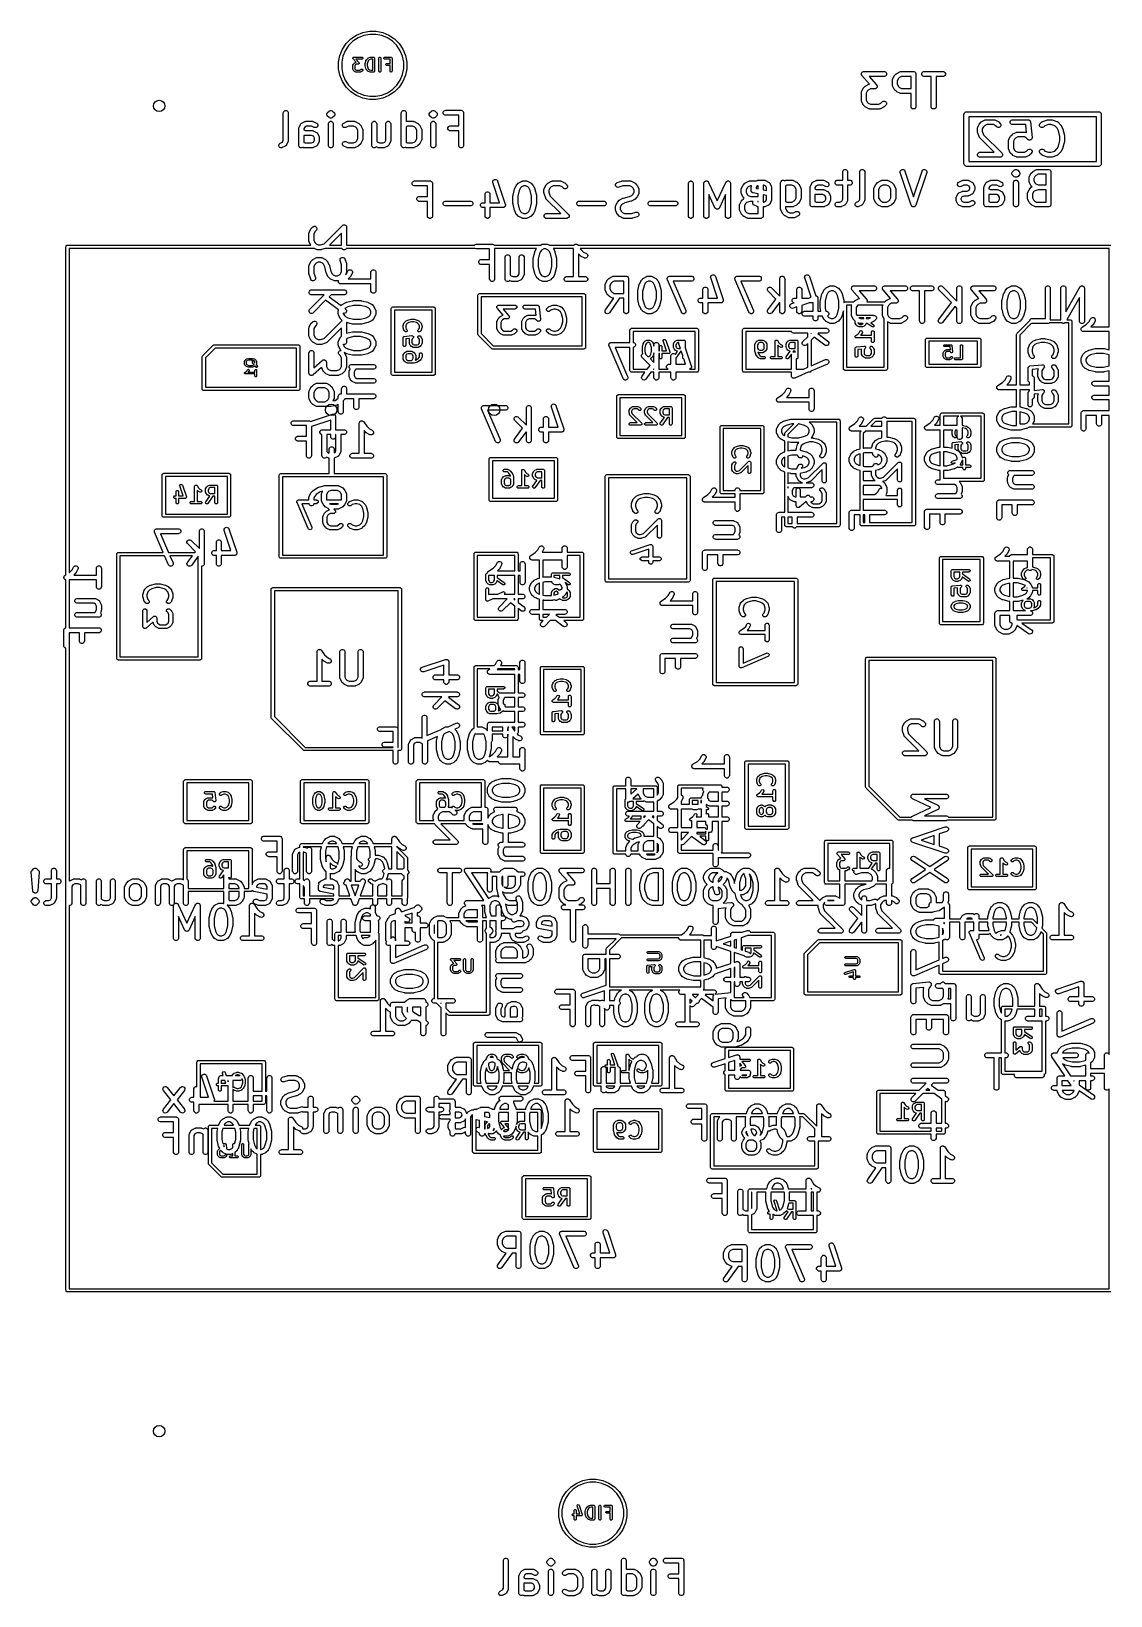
# Model space of a CAD drawing. Extents: x 3.93 to 7.47, y -4.9 to -2.95.
# Drawn here: x 3.934 to 5.238, y -4.896 to -3.007 of the extents above; entities that cross this region are included whole.
import ezdxf

# ---------------------------------------------------------------- set-up
doc = ezdxf.new("R2010")
doc.units = 0
doc.header["$MEASUREMENT"] = 0
doc.layers.add('BLACK', color=7, linetype='CONTINUOUS')

msp = doc.modelspace()

# ---------------------------------------------------------------- linework, layer by layer
at = {"layer": 'BLACK', "linetype": 'CONTINUOUS'}
for p, q in [((4.3147, -3.0223), (4.3204, -3.0166)), ((4.3228, -3.0195), (4.3176, -3.0247)), ((4.3204, -3.0166), (4.3272, -3.0121)), ((4.329, -3.0154), (4.3228, -3.0195)), ((4.3272, -3.0121), (4.3347, -3.009)), ((4.3358, -3.0126), (4.329, -3.0154)), ((4.3347, -3.009), (4.3426, -3.0074)), ((4.343, -3.0111), (4.3358, -3.0126)), ((4.3426, -3.0074), (4.3507, -3.0074)), ((4.3504, -3.0111), (4.343, -3.0111)), ((4.3576, -3.0126), (4.3504, -3.0111)), ((4.3507, -3.0074), (4.3587, -3.009)), ((4.3644, -3.0154), (4.3576, -3.0126)), ((4.3587, -3.009), (4.3662, -3.0121)), ((4.3705, -3.0195), (4.3644, -3.0154)), ((4.3662, -3.0121), (4.3729, -3.0166)), ((4.3757, -3.0247), (4.3705, -3.0195)), ((4.3729, -3.0166), (4.3786, -3.0223)), ((4.3055, -3.0445), (4.3071, -3.0365)), ((4.3071, -3.0365), (4.3102, -3.029)), ((4.3107, -3.0376), (4.3093, -3.0448)), ((4.3102, -3.029), (4.3147, -3.0223)), ((4.3135, -3.0308), (4.3107, -3.0376)), ((4.3176, -3.0247), (4.3135, -3.0308)), ((4.3227, -3.0394), (4.3231, -3.0391)), ((4.3227, -3.0395), (4.3227, -3.0394)), ((4.3227, -3.0394), (4.3227, -3.0394)), ((4.3227, -3.0399), (4.3227, -3.0395)), ((4.3227, -3.0403), (4.3227, -3.0399)), ((4.3227, -3.0404), (4.3227, -3.0403)), ((4.3229, -3.0407), (4.3227, -3.0404)), ((4.3227, -3.0404), (4.3227, -3.0404)), ((4.3227, -3.0404), (4.3227, -3.0404)), ((4.3265, -3.0448), (4.3229, -3.0407)), ((4.3231, -3.0391), (4.3234, -3.0388)), ((4.3234, -3.0388), (4.3234, -3.0388)), ((4.3234, -3.0388), (4.3234, -3.0388)), ((4.3234, -3.0388), (4.3235, -3.0388)), ((4.3235, -3.0388), (4.3238, -3.0388)), ((4.3238, -3.0388), (4.3336, -3.0388)), ((4.3336, -3.0388), (4.334, -3.0388)), ((4.334, -3.0388), (4.3346, -3.0395)), ((4.3346, -3.0404), (4.334, -3.041)), ((4.3346, -3.0395), (4.3346, -3.0404)), ((4.3395, -3.0413), (4.341, -3.0398)), ((4.341, -3.0398), (4.3412, -3.0397)), ((4.341, -3.0398), (4.341, -3.0398)), ((4.341, -3.0398), (4.341, -3.0398)), ((4.3412, -3.0397), (4.3413, -3.0396)), ((4.3413, -3.0396), (4.3414, -3.0396)), ((4.3414, -3.0396), (4.3437, -3.0388)), ((4.3414, -3.0396), (4.3414, -3.0396)), ((4.3437, -3.0388), (4.3439, -3.0388)), ((4.3439, -3.0388), (4.3441, -3.0388)), ((4.3441, -3.0388), (4.3478, -3.0388)), ((4.3478, -3.0388), (4.3483, -3.0388)), ((4.3483, -3.0388), (4.3489, -3.0395)), ((4.3489, -3.0395), (4.349, -3.0399)), ((4.349, -3.0399), (4.349, -3.0557)), ((4.3541, -3.0399), (4.3542, -3.0395)), ((4.3541, -3.0557), (4.3541, -3.0399)), ((4.3542, -3.0395), (4.3548, -3.0388)), ((4.3548, -3.0388), (4.3558, -3.0388)), ((4.3558, -3.0388), (4.3564, -3.0395)), ((4.3564, -3.0395), (4.3565, -3.0399)), ((4.3565, -3.0399), (4.3565, -3.0557)), ((4.3602, -3.0395), (4.3608, -3.0388)), ((4.3602, -3.0404), (4.3602, -3.0395)), ((4.3608, -3.041), (4.3602, -3.0404)), ((4.3608, -3.0388), (4.3613, -3.0388)), ((4.3613, -3.0388), (4.3688, -3.0388)), ((4.3688, -3.0388), (4.3692, -3.0388)), ((4.3692, -3.0388), (4.3699, -3.0395)), ((4.3699, -3.0395), (4.37, -3.0399)), ((4.37, -3.0399), (4.37, -3.0557)), ((4.3798, -3.0308), (4.3757, -3.0247)), ((4.3786, -3.0223), (4.3831, -3.029)), ((4.3826, -3.0376), (4.3798, -3.0308)), ((4.3841, -3.0448), (4.3826, -3.0376)), ((4.3831, -3.029), (4.3862, -3.0365)), ((4.3862, -3.0365), (4.3878, -3.0445)), ((4.3055, -3.0448), (4.3055, -3.0445)), ((4.3055, -3.0526), (4.3055, -3.0448)), ((4.3071, -3.0605), (4.3055, -3.0526)), ((4.3093, -3.0448), (4.3093, -3.0522)), ((4.3093, -3.0522), (4.3107, -3.0594)), ((4.3107, -3.0594), (4.3135, -3.0662)), ((4.3226, -3.0488), (4.3227, -3.0487)), ((4.3226, -3.0489), (4.3226, -3.0488)), ((4.3226, -3.0527), (4.3226, -3.0489)), ((4.3226, -3.0489), (4.3226, -3.0489)), ((4.3226, -3.0528), (4.3226, -3.0527)), ((4.3226, -3.0527), (4.3226, -3.0527)), ((4.3227, -3.0529), (4.3226, -3.0528)), ((4.3227, -3.0484), (4.3235, -3.0469)), ((4.3227, -3.0485), (4.3227, -3.0484)), ((4.3227, -3.0487), (4.3227, -3.0485)), ((4.3227, -3.0485), (4.3227, -3.0485)), ((4.3227, -3.0531), (4.3227, -3.0529)), ((4.3227, -3.0532), (4.3227, -3.0531)), ((4.3235, -3.0547), (4.3227, -3.0532)), ((4.3227, -3.0532), (4.3227, -3.0532)), ((4.3235, -3.0469), (4.3236, -3.0468)), ((4.3236, -3.0549), (4.3235, -3.0547)), ((4.3236, -3.0468), (4.3237, -3.0466)), ((4.3237, -3.055), (4.3236, -3.0549)), ((4.3237, -3.0466), (4.3245, -3.0458)), ((4.3245, -3.0558), (4.3237, -3.055)), ((4.3245, -3.0458), (4.3246, -3.0457)), ((4.3246, -3.0559), (4.3245, -3.0558)), ((4.3246, -3.0457), (4.3248, -3.0456)), ((4.3248, -3.056), (4.3246, -3.0559)), ((4.3248, -3.0456), (4.3263, -3.0449)), ((4.3263, -3.0567), (4.3248, -3.056)), ((4.3255, -3.0481), (4.325, -3.0492)), ((4.325, -3.0492), (4.325, -3.0524)), ((4.325, -3.0524), (4.3255, -3.0535)), ((4.326, -3.0477), (4.3255, -3.0481)), ((4.3255, -3.0535), (4.326, -3.054)), ((4.3271, -3.0471), (4.326, -3.0477)), ((4.326, -3.054), (4.3271, -3.0545)), ((4.3263, -3.0449), (4.3264, -3.0448)), ((4.3263, -3.0449), (4.3263, -3.0449)), ((4.3263, -3.0568), (4.3263, -3.0567)), ((4.3264, -3.0568), (4.3263, -3.0568)), ((4.3336, -3.0411), (4.3264, -3.0411)), ((4.3264, -3.0411), (4.3299, -3.0452)), ((4.3264, -3.0448), (4.3265, -3.0448)), ((4.3265, -3.0568), (4.3264, -3.0568)), ((4.3267, -3.0569), (4.3265, -3.0568)), ((4.3268, -3.0569), (4.3267, -3.0568)), ((4.3267, -3.0568), (4.3267, -3.0569)), ((4.3313, -3.0569), (4.3268, -3.0569)), ((4.3291, -3.0471), (4.3271, -3.0471)), ((4.3271, -3.0545), (4.331, -3.0545)), ((4.3294, -3.047), (4.3291, -3.0471)), ((4.3295, -3.047), (4.3294, -3.047)), ((4.3294, -3.047), (4.3294, -3.047)), ((4.3294, -3.047), (4.3294, -3.047)), ((4.3298, -3.0467), (4.3295, -3.047)), ((4.3301, -3.0465), (4.3298, -3.0467)), ((4.3299, -3.0452), (4.3301, -3.0454)), ((4.3301, -3.0454), (4.3301, -3.0455)), ((4.3301, -3.0455), (4.3301, -3.0455)), ((4.3301, -3.0455), (4.3302, -3.0456)), ((4.3302, -3.0456), (4.3301, -3.046)), ((4.3301, -3.046), (4.3301, -3.0464)), ((4.3301, -3.0464), (4.3301, -3.0464)), ((4.3301, -3.0464), (4.3301, -3.0465)), ((4.331, -3.0545), (4.3321, -3.054)), ((4.3314, -3.0568), (4.3313, -3.0569)), ((4.3316, -3.0568), (4.3314, -3.0569)), ((4.3314, -3.0569), (4.3314, -3.0568)), ((4.3318, -3.0568), (4.3316, -3.0568)), ((4.3333, -3.056), (4.3318, -3.0567)), ((4.3318, -3.0567), (4.3318, -3.0568)), ((4.3318, -3.0568), (4.3318, -3.0568)), ((4.3321, -3.054), (4.3327, -3.0533)), ((4.3327, -3.0533), (4.3331, -3.0531)), ((4.3331, -3.0531), (4.334, -3.0531)), ((4.3335, -3.0559), (4.3333, -3.056)), ((4.3336, -3.0558), (4.3335, -3.0559)), ((4.334, -3.041), (4.3336, -3.0411)), ((4.3344, -3.055), (4.3336, -3.0558)), ((4.334, -3.0531), (4.3346, -3.0537)), ((4.3346, -3.0546), (4.3344, -3.055)), ((4.3346, -3.0537), (4.3346, -3.0546)), ((4.3376, -3.0465), (4.3377, -3.0464)), ((4.3376, -3.0467), (4.3376, -3.0465)), ((4.3376, -3.0489), (4.3376, -3.0467)), ((4.3376, -3.0491), (4.3376, -3.0489)), ((4.3377, -3.0492), (4.3376, -3.0491)), ((4.3377, -3.0464), (4.3384, -3.0434)), ((4.3384, -3.0522), (4.3377, -3.0492)), ((4.3384, -3.0434), (4.3385, -3.0433)), ((4.3385, -3.0523), (4.3384, -3.0522)), ((4.3385, -3.0432), (4.3392, -3.0417)), ((4.3385, -3.0433), (4.3385, -3.0432)), ((4.3385, -3.0525), (4.3385, -3.0523)), ((4.3392, -3.054), (4.3385, -3.0525)), ((4.3392, -3.0417), (4.3394, -3.0415)), ((4.3394, -3.0541), (4.3392, -3.054)), ((4.3394, -3.0415), (4.3395, -3.0413)), ((4.3395, -3.0543), (4.3394, -3.0541)), ((4.341, -3.0558), (4.3395, -3.0543)), ((4.3407, -3.0441), (4.34, -3.0468)), ((4.34, -3.0468), (4.34, -3.0488)), ((4.34, -3.0488), (4.3407, -3.0515)), ((4.3413, -3.0429), (4.3407, -3.0441)), ((4.3407, -3.0515), (4.3413, -3.0527)), ((4.3412, -3.0559), (4.341, -3.0558)), ((4.341, -3.0558), (4.341, -3.0558)), ((4.341, -3.0558), (4.341, -3.0558)), ((4.3413, -3.056), (4.3412, -3.0559)), ((4.3424, -3.0417), (4.3413, -3.0429)), ((4.3413, -3.0527), (4.3424, -3.0539)), ((4.3414, -3.056), (4.3413, -3.056)), ((4.3437, -3.0568), (4.3414, -3.056)), ((4.3414, -3.056), (4.3414, -3.056)), ((4.3442, -3.0411), (4.3424, -3.0417)), ((4.3424, -3.0539), (4.3442, -3.0545)), ((4.3439, -3.0568), (4.3437, -3.0568)), ((4.3441, -3.0569), (4.3439, -3.0568)), ((4.3478, -3.0569), (4.3441, -3.0569)), ((4.3466, -3.0411), (4.3442, -3.0411)), ((4.3442, -3.0545), (4.3466, -3.0545)), ((4.3466, -3.0545), (4.3466, -3.0411)), ((4.3483, -3.0568), (4.3478, -3.0569)), ((4.3489, -3.0561), (4.3483, -3.0568)), ((4.349, -3.0557), (4.3489, -3.0561)), ((4.3542, -3.0561), (4.3541, -3.0557)), ((4.3548, -3.0568), (4.3542, -3.0561)), ((4.3558, -3.0568), (4.3548, -3.0568)), ((4.3564, -3.0561), (4.3558, -3.0568)), ((4.3565, -3.0557), (4.3564, -3.0561)), ((4.3613, -3.0411), (4.3608, -3.041)), ((4.3676, -3.0411), (4.3613, -3.0411)), ((4.3625, -3.047), (4.3631, -3.0463)), ((4.3625, -3.0479), (4.3625, -3.047)), ((4.3631, -3.0485), (4.3625, -3.0479)), ((4.3631, -3.0463), (4.3635, -3.0462)), ((4.3635, -3.0486), (4.3631, -3.0485)), ((4.3635, -3.0462), (4.3676, -3.0462)), ((4.3676, -3.0486), (4.3635, -3.0486)), ((4.3676, -3.0462), (4.3676, -3.0411)), ((4.3676, -3.0557), (4.3676, -3.0486)), ((4.3677, -3.0561), (4.3676, -3.0557)), ((4.3683, -3.0568), (4.3677, -3.0561)), ((4.3692, -3.0568), (4.3683, -3.0568)), ((4.3699, -3.0561), (4.3692, -3.0568)), ((4.37, -3.0557), (4.3699, -3.0561)), ((4.3798, -3.0662), (4.3826, -3.0594)), ((4.3826, -3.0594), (4.3841, -3.0522)), ((4.3841, -3.0522), (4.3841, -3.0448)), ((4.3878, -3.0526), (4.3862, -3.0605)), ((4.3878, -3.0445), (4.3878, -3.0526)), ((4.9368, -3.0584), (4.9369, -3.0583)), ((4.9368, -3.0589), (4.9368, -3.0584)), ((4.9368, -3.0593), (4.9368, -3.0589)), ((4.9368, -3.0594), (4.9368, -3.0593)), ((4.9368, -3.0595), (4.9368, -3.0594)), ((4.937, -3.06), (4.9368, -3.0595)), ((4.9369, -3.0582), (4.9371, -3.0578)), ((4.9369, -3.0583), (4.9369, -3.0582)), ((4.9371, -3.0578), (4.9373, -3.0573)), ((4.9373, -3.0573), (4.9374, -3.0573)), ((4.9374, -3.0572), (4.9378, -3.0569)), ((4.9374, -3.0573), (4.9374, -3.0572)), ((4.9378, -3.0569), (4.9381, -3.0565)), ((4.9381, -3.0565), (4.9382, -3.0565)), ((4.9382, -3.0565), (4.9383, -3.0564)), ((4.9383, -3.0564), (4.9387, -3.0563)), ((4.9387, -3.0563), (4.9392, -3.0561)), ((4.9392, -3.0561), (4.9393, -3.0561)), ((4.9393, -3.0561), (4.9394, -3.056)), ((4.9394, -3.056), (4.9394, -3.056)), ((4.9394, -3.056), (4.9397, -3.056)), ((4.9397, -3.056), (4.9641, -3.056)), ((4.9641, -3.056), (4.9647, -3.0561)), ((4.9647, -3.0561), (4.9658, -3.0565)), ((4.9658, -3.0565), (4.9666, -3.0573)), ((4.9666, -3.0573), (4.967, -3.0584)), ((4.967, -3.0595), (4.9666, -3.0606)), ((4.967, -3.0584), (4.967, -3.0595)), ((4.977, -3.0606), (4.9789, -3.0588)), ((4.9789, -3.0588), (4.9791, -3.0586)), ((4.9791, -3.0586), (4.9792, -3.0585)), ((4.9792, -3.0585), (4.9793, -3.0585)), ((4.9793, -3.0585), (4.9793, -3.0584)), ((4.9793, -3.0584), (4.9794, -3.0584)), ((4.9794, -3.0584), (4.9797, -3.0582)), ((4.9797, -3.0582), (4.9834, -3.0563)), ((4.9834, -3.0563), (4.984, -3.0561)), ((4.984, -3.0561), (4.9841, -3.0561)), ((4.9841, -3.0561), (4.9842, -3.0561)), ((4.9842, -3.0561), (4.9847, -3.056)), ((4.9847, -3.056), (4.9997, -3.056)), ((4.9997, -3.056), (5.0003, -3.0561)), ((5.0003, -3.0561), (5.0014, -3.0565)), ((5.0014, -3.0565), (5.0022, -3.0573)), ((5.0022, -3.0573), (5.0026, -3.0584)), ((5.0026, -3.0584), (5.0027, -3.059)), ((5.0027, -3.059), (5.0027, -3.0983)), ((5.01, -3.0584), (5.0104, -3.0573)), ((5.01, -3.0595), (5.01, -3.0584)), ((5.0104, -3.0606), (5.01, -3.0595)), ((5.0104, -3.0573), (5.0112, -3.0565)), ((5.0112, -3.0565), (5.0123, -3.0561)), ((5.0123, -3.0561), (5.0129, -3.056)), ((5.0129, -3.056), (5.0354, -3.056)), ((5.0354, -3.056), (5.0359, -3.0561)), ((5.0359, -3.0561), (5.037, -3.0565)), ((5.037, -3.0565), (5.0378, -3.0573)), ((5.0378, -3.0573), (5.0383, -3.0584)), ((5.0383, -3.0595), (5.0378, -3.0606)), ((5.0383, -3.0584), (5.0383, -3.0595)), ((4.3102, -3.068), (4.3071, -3.0605)), ((4.3147, -3.0747), (4.3102, -3.068)), ((4.3135, -3.0662), (4.3176, -3.0724)), ((4.3204, -3.0805), (4.3147, -3.0747)), ((4.3176, -3.0724), (4.3228, -3.0776)), ((4.3228, -3.0776), (4.329, -3.0817)), ((4.3644, -3.0817), (4.3705, -3.0776)), ((4.3705, -3.0776), (4.3757, -3.0724)), ((4.3786, -3.0747), (4.3729, -3.0805)), ((4.3757, -3.0724), (4.3798, -3.0662)), ((4.3831, -3.068), (4.3786, -3.0747)), ((4.3862, -3.0605), (4.3831, -3.068)), ((4.9372, -3.0604), (4.937, -3.06)), ((4.9371, -3.0801), (4.939, -3.0764)), ((4.9373, -3.0606), (4.9372, -3.0604)), ((4.9373, -3.0607), (4.9373, -3.0606)), ((4.9373, -3.0606), (4.9373, -3.0606)), ((4.9375, -3.0609), (4.9373, -3.0607)), ((4.9465, -3.0711), (4.9375, -3.0609)), ((4.939, -3.0764), (4.9391, -3.0761)), ((4.9391, -3.0761), (4.9392, -3.0761)), ((4.9392, -3.076), (4.9393, -3.0759)), ((4.9392, -3.0761), (4.9392, -3.076)), ((4.9393, -3.0759), (4.9395, -3.0756)), ((4.9393, -3.0759), (4.9393, -3.0759)), ((4.9395, -3.0756), (4.9414, -3.0738)), ((4.9414, -3.0738), (4.9416, -3.0736)), ((4.9416, -3.0736), (4.9417, -3.0735)), ((4.9417, -3.0735), (4.9418, -3.0735)), ((4.9418, -3.0735), (4.9419, -3.0734)), ((4.9419, -3.0734), (4.9422, -3.0732)), ((4.9419, -3.0734), (4.9419, -3.0734)), ((4.9422, -3.0732), (4.9459, -3.0713)), ((4.9452, -3.0783), (4.944, -3.0795)), ((4.9479, -3.0769), (4.9452, -3.0783)), ((4.9459, -3.0713), (4.9465, -3.0711)), ((4.9641, -3.0619), (4.9463, -3.0619)), ((4.9463, -3.0619), (4.9551, -3.072)), ((4.9529, -3.0769), (4.9479, -3.0769)), ((4.9532, -3.0769), (4.9529, -3.0769)), ((4.9533, -3.0769), (4.9532, -3.0769)), ((4.9532, -3.0769), (4.9532, -3.0769)), ((4.9534, -3.0769), (4.9533, -3.0769)), ((4.9539, -3.0767), (4.9534, -3.0769)), ((4.9543, -3.0765), (4.9539, -3.0767)), ((4.9544, -3.0765), (4.9543, -3.0765)), ((4.9545, -3.0764), (4.9544, -3.0765)), ((4.9548, -3.0761), (4.9545, -3.0764)), ((4.9552, -3.0758), (4.9548, -3.0761)), ((4.9551, -3.072), (4.9553, -3.0723)), ((4.9553, -3.0757), (4.9552, -3.0758)), ((4.9553, -3.0723), (4.9553, -3.0723)), ((4.9553, -3.0723), (4.9553, -3.0724)), ((4.9553, -3.0724), (4.9554, -3.0725)), ((4.9555, -3.0752), (4.9553, -3.0756)), ((4.9553, -3.0756), (4.9553, -3.0757)), ((4.9554, -3.0725), (4.9556, -3.0729)), ((4.9557, -3.0747), (4.9555, -3.0752)), ((4.9556, -3.0729), (4.9558, -3.0734)), ((4.9558, -3.0745), (4.9557, -3.0746)), ((4.9557, -3.0746), (4.9557, -3.0747)), ((4.9558, -3.0734), (4.9558, -3.0735)), ((4.9558, -3.0735), (4.9558, -3.0736)), ((4.9558, -3.0736), (4.9558, -3.0741)), ((4.9558, -3.0741), (4.9558, -3.0745)), ((4.9647, -3.0619), (4.9641, -3.0619)), ((4.9658, -3.0614), (4.9647, -3.0619)), ((4.9666, -3.0606), (4.9658, -3.0614)), ((4.9743, -3.0659), (4.9744, -3.0658)), ((4.9743, -3.0665), (4.9743, -3.0659)), ((4.9743, -3.0721), (4.9743, -3.0665)), ((4.9743, -3.0727), (4.9743, -3.0721)), ((4.9744, -3.0728), (4.9743, -3.0727)), ((4.9744, -3.0657), (4.9746, -3.0651)), ((4.9744, -3.0658), (4.9744, -3.0657)), ((4.9744, -3.0729), (4.9744, -3.0728)), ((4.9746, -3.0734), (4.9744, -3.0729)), ((4.9746, -3.0651), (4.9765, -3.0614)), ((4.9765, -3.0772), (4.9746, -3.0734)), ((4.9765, -3.0614), (4.9766, -3.0611)), ((4.9766, -3.0774), (4.9765, -3.0772)), ((4.9766, -3.0611), (4.9767, -3.0611)), ((4.9767, -3.0775), (4.9766, -3.0774)), ((4.9767, -3.061), (4.9768, -3.0609)), ((4.9767, -3.0611), (4.9767, -3.061)), ((4.9767, -3.0776), (4.9767, -3.0775)), ((4.9768, -3.0776), (4.9767, -3.0776)), ((4.9768, -3.0609), (4.977, -3.0606)), ((4.9768, -3.0609), (4.9768, -3.0609)), ((4.9768, -3.0777), (4.9768, -3.0776)), ((4.977, -3.0779), (4.9768, -3.0777)), ((4.9789, -3.0798), (4.977, -3.0779)), ((4.9815, -3.0645), (4.9802, -3.0672)), ((4.9802, -3.0672), (4.9802, -3.0714)), ((4.9802, -3.0714), (4.9815, -3.0741)), ((4.9827, -3.0633), (4.9815, -3.0645)), ((4.9815, -3.0741), (4.9827, -3.0753)), ((4.9854, -3.0619), (4.9827, -3.0633)), ((4.9827, -3.0753), (4.9854, -3.0766)), ((4.9968, -3.0619), (4.9854, -3.0619)), ((4.9854, -3.0766), (4.9968, -3.0766)), ((4.9968, -3.0766), (4.9968, -3.0619)), ((5.0112, -3.0614), (5.0104, -3.0606)), ((5.0123, -3.0619), (5.0112, -3.0614)), ((5.0129, -3.0619), (5.0123, -3.0619)), ((5.0212, -3.0619), (5.0129, -3.0619)), ((5.0212, -3.0983), (5.0212, -3.0619)), ((5.0354, -3.0619), (5.0271, -3.0619)), ((5.0271, -3.0619), (5.0271, -3.0983)), ((5.0359, -3.0619), (5.0354, -3.0619)), ((5.037, -3.0614), (5.0359, -3.0619)), ((5.0378, -3.0606), (5.037, -3.0614)), ((4.3272, -3.085), (4.3204, -3.0805)), ((4.3347, -3.0881), (4.3272, -3.085)), ((4.329, -3.0817), (4.3358, -3.0845)), ((4.3426, -3.0897), (4.3347, -3.0881)), ((4.3358, -3.0845), (4.343, -3.0859)), ((4.3507, -3.0897), (4.3426, -3.0897)), ((4.343, -3.0859), (4.3504, -3.0859)), ((4.3504, -3.0859), (4.3576, -3.0845)), ((4.3587, -3.0881), (4.3507, -3.0897)), ((4.3576, -3.0845), (4.3644, -3.0817)), ((4.3662, -3.085), (4.3587, -3.0881)), ((4.3729, -3.0805), (4.3662, -3.085)), ((4.9368, -3.0809), (4.9369, -3.0808)), ((4.9368, -3.0815), (4.9368, -3.0809)), ((4.9368, -3.0908), (4.9368, -3.0815)), ((4.9368, -3.0914), (4.9368, -3.0908)), ((4.9369, -3.0915), (4.9368, -3.0914)), ((4.9369, -3.0807), (4.9371, -3.0801)), ((4.9369, -3.0808), (4.9369, -3.0807)), ((4.9369, -3.0916), (4.9369, -3.0915)), ((4.9371, -3.0922), (4.9369, -3.0916)), ((4.939, -3.0959), (4.9371, -3.0922)), ((4.9391, -3.0962), (4.939, -3.0959)), ((4.9392, -3.0962), (4.9391, -3.0962)), ((4.9392, -3.0963), (4.9392, -3.0962)), ((4.9393, -3.0964), (4.9392, -3.0963)), ((4.9395, -3.0967), (4.9393, -3.0964)), ((4.9393, -3.0964), (4.9393, -3.0964)), ((4.9414, -3.0985), (4.9395, -3.0967)), ((4.944, -3.0795), (4.9427, -3.0822)), ((4.9427, -3.0822), (4.9427, -3.0901)), ((4.9427, -3.0901), (4.944, -3.0928)), ((4.944, -3.0928), (4.9452, -3.094)), ((4.9452, -3.094), (4.9479, -3.0954)), ((4.9479, -3.0954), (4.9578, -3.0954)), ((4.9578, -3.0954), (4.9605, -3.094)), ((4.9605, -3.094), (4.962, -3.0925)), ((4.962, -3.0925), (4.9625, -3.0921)), ((4.9625, -3.0921), (4.9635, -3.0917)), ((4.9635, -3.0917), (4.9647, -3.0917)), ((4.9662, -3.0967), (4.9643, -3.0985)), ((4.9647, -3.0917), (4.9658, -3.0921)), ((4.9658, -3.0921), (4.9666, -3.0929)), ((4.9666, -3.0962), (4.9662, -3.0967)), ((4.9666, -3.0929), (4.967, -3.094)), ((4.967, -3.0952), (4.9666, -3.0962)), ((4.967, -3.094), (4.967, -3.0952)), ((4.9791, -3.08), (4.9789, -3.0798)), ((4.9792, -3.08), (4.9791, -3.08)), ((4.9793, -3.0801), (4.9792, -3.08)), ((4.9793, -3.0802), (4.9793, -3.0801)), ((4.9794, -3.0802), (4.9793, -3.0802)), ((4.9797, -3.0804), (4.9794, -3.0802)), ((4.9834, -3.0822), (4.9797, -3.0804)), ((4.984, -3.0824), (4.9834, -3.0822)), ((4.9841, -3.0824), (4.984, -3.0824)), ((4.9842, -3.0825), (4.9841, -3.0824)), ((4.9847, -3.0825), (4.9842, -3.0825)), ((4.9968, -3.0825), (4.9847, -3.0825)), ((4.9968, -3.0983), (4.9968, -3.0825)), ((4.2387, -3.1058), (4.2388, -3.1052)), ((4.2387, -3.1388), (4.2387, -3.1058)), ((4.2388, -3.1052), (4.2392, -3.1042)), ((4.2392, -3.1042), (4.24, -3.1033)), ((4.24, -3.1033), (4.2411, -3.1029)), ((4.2411, -3.1029), (4.2423, -3.1029)), ((4.2423, -3.1029), (4.2433, -3.1033)), ((4.2433, -3.1033), (4.2441, -3.1042)), ((4.2441, -3.1042), (4.2446, -3.1052)), ((4.2446, -3.1052), (4.2446, -3.1058)), ((4.2446, -3.1058), (4.2446, -3.1395)), ((4.261, -3.1182), (4.2647, -3.1163)), ((4.2647, -3.1163), (4.2653, -3.1161)), ((4.2653, -3.1161), (4.2654, -3.1161)), ((4.2654, -3.1161), (4.2655, -3.116)), ((4.2655, -3.116), (4.2661, -3.116)), ((4.2661, -3.116), (4.2736, -3.116)), ((4.2736, -3.116), (4.2741, -3.116)), ((4.2741, -3.116), (4.2742, -3.1161)), ((4.2742, -3.1161), (4.2743, -3.1161)), ((4.2743, -3.1161), (4.2749, -3.1163)), ((4.2749, -3.1163), (4.2786, -3.1182)), ((4.2913, -3.1071), (4.2917, -3.106)), ((4.2913, -3.1082), (4.2913, -3.1071)), ((4.2917, -3.1093), (4.2913, -3.1082)), ((4.2917, -3.106), (4.2921, -3.1056)), ((4.2921, -3.1098), (4.2917, -3.1093)), ((4.2921, -3.1056), (4.294, -3.1037)), ((4.294, -3.1116), (4.2921, -3.1098)), ((4.2936, -3.1173), (4.2944, -3.1165)), ((4.294, -3.1037), (4.2944, -3.1033)), ((4.2944, -3.112), (4.294, -3.1116)), ((4.2944, -3.1033), (4.2955, -3.1029)), ((4.2955, -3.1124), (4.2944, -3.112)), ((4.2944, -3.1165), (4.2955, -3.116)), ((4.2955, -3.1029), (4.2966, -3.1029)), ((4.2966, -3.1124), (4.2955, -3.1124)), ((4.2955, -3.1124), (4.2955, -3.1124)), ((4.2955, -3.116), (4.2966, -3.116)), ((4.2966, -3.1029), (4.2966, -3.1029)), ((4.2966, -3.1029), (4.2977, -3.1033)), ((4.2977, -3.112), (4.2966, -3.1124)), ((4.2966, -3.1124), (4.2966, -3.1124)), ((4.2966, -3.116), (4.2977, -3.1165)), ((4.2977, -3.1033), (4.2981, -3.1037)), ((4.2981, -3.1116), (4.2977, -3.112)), ((4.2977, -3.1165), (4.2985, -3.1173)), ((4.2981, -3.1037), (4.3, -3.1056)), ((4.3, -3.1098), (4.2981, -3.1116)), ((4.3, -3.1056), (4.3004, -3.106)), ((4.3004, -3.1093), (4.3, -3.1098)), ((4.3004, -3.106), (4.3005, -3.1064)), ((4.3008, -3.1082), (4.3004, -3.1093)), ((4.3005, -3.1064), (4.3008, -3.1071)), ((4.3008, -3.1071), (4.3008, -3.1082)), ((4.3116, -3.1182), (4.3154, -3.1163)), ((4.3154, -3.1163), (4.3159, -3.1161)), ((4.3159, -3.1161), (4.316, -3.1161)), ((4.316, -3.1161), (4.3161, -3.116)), ((4.3161, -3.116), (4.3167, -3.116)), ((4.3167, -3.116), (4.3242, -3.116)), ((4.3242, -3.116), (4.3248, -3.116)), ((4.3248, -3.116), (4.3249, -3.1161)), ((4.3249, -3.1161), (4.325, -3.1161)), ((4.325, -3.1161), (4.3255, -3.1163)), ((4.3255, -3.1163), (4.3292, -3.1182)), ((4.3461, -3.1173), (4.3469, -3.1165)), ((4.3469, -3.1165), (4.348, -3.116)), ((4.348, -3.116), (4.3491, -3.116)), ((4.3491, -3.116), (4.3502, -3.1165)), ((4.3502, -3.1165), (4.351, -3.1173)), ((4.363, -3.1173), (4.3638, -3.1165)), ((4.3638, -3.1165), (4.3648, -3.116)), ((4.3648, -3.116), (4.366, -3.116)), ((4.366, -3.116), (4.3671, -3.1165)), ((4.3671, -3.1165), (4.3679, -3.1173)), ((4.3812, -3.1058), (4.3813, -3.1052)), ((4.3812, -3.1452), (4.3812, -3.1058)), ((4.3813, -3.1052), (4.3817, -3.1042)), ((4.3817, -3.1042), (4.3825, -3.1033)), ((4.3825, -3.1033), (4.3836, -3.1029)), ((4.3836, -3.1029), (4.3847, -3.1029)), ((4.3847, -3.1029), (4.3858, -3.1033)), ((4.3858, -3.1033), (4.3866, -3.1042)), ((4.3866, -3.1042), (4.3871, -3.1052)), ((4.3871, -3.1052), (4.3871, -3.1058)), ((4.3871, -3.1058), (4.3871, -3.1161)), ((4.3871, -3.1161), (4.3871, -3.1161)), ((4.3871, -3.1161), (4.3872, -3.1161)), ((4.3872, -3.1161), (4.3873, -3.116)), ((4.3873, -3.116), (4.3879, -3.116)), ((4.3879, -3.116), (4.3954, -3.116)), ((4.3954, -3.116), (4.396, -3.116)), ((4.396, -3.116), (4.3961, -3.1161)), ((4.3961, -3.1161), (4.3962, -3.1161)), ((4.3962, -3.1161), (4.3967, -3.1163)), ((4.3967, -3.1163), (4.4005, -3.1182)), ((4.415, -3.1071), (4.4155, -3.106)), ((4.415, -3.1082), (4.415, -3.1071)), ((4.4155, -3.1093), (4.415, -3.1082)), ((4.4155, -3.106), (4.4158, -3.1056)), ((4.4158, -3.1098), (4.4155, -3.1093)), ((4.4158, -3.1056), (4.4177, -3.1037)), ((4.4177, -3.1116), (4.4158, -3.1098)), ((4.4173, -3.1173), (4.4182, -3.1165)), ((4.4177, -3.1037), (4.4182, -3.1033)), ((4.4182, -3.112), (4.4177, -3.1116)), ((4.4182, -3.1033), (4.4192, -3.1029)), ((4.4192, -3.1124), (4.4182, -3.112)), ((4.4182, -3.1165), (4.4192, -3.116)), ((4.4192, -3.1029), (4.4204, -3.1029)), ((4.4204, -3.1124), (4.4192, -3.1124)), ((4.4192, -3.1124), (4.4192, -3.1124)), ((4.4192, -3.116), (4.4204, -3.116)), ((4.4204, -3.1029), (4.4204, -3.1029)), ((4.4204, -3.1029), (4.4214, -3.1033)), ((4.4214, -3.112), (4.4204, -3.1124)), ((4.4204, -3.1124), (4.4204, -3.1124)), ((4.4204, -3.116), (4.4214, -3.1165)), ((4.4214, -3.1033), (4.4219, -3.1037)), ((4.4219, -3.1116), (4.4214, -3.112)), ((4.4214, -3.1165), (4.4222, -3.1173)), ((4.4219, -3.1037), (4.4238, -3.1056)), ((4.4238, -3.1098), (4.4219, -3.1116)), ((4.4238, -3.1056), (4.4241, -3.106)), ((4.4241, -3.1093), (4.4238, -3.1098)), ((4.4241, -3.106), (4.4243, -3.1064)), ((4.4246, -3.1082), (4.4241, -3.1093)), ((4.4243, -3.1064), (4.4246, -3.1071)), ((4.4246, -3.1071), (4.4246, -3.1082)), ((4.4319, -3.1052), (4.4323, -3.1042)), ((4.4319, -3.1064), (4.4319, -3.1052)), ((4.4323, -3.1074), (4.4319, -3.1064)), ((4.4323, -3.1042), (4.4331, -3.1033)), ((4.4331, -3.1082), (4.4323, -3.1074)), ((4.4331, -3.1033), (4.4342, -3.1029)), ((4.4342, -3.1087), (4.4331, -3.1082)), ((4.4342, -3.1029), (4.4348, -3.1028)), ((4.4348, -3.1087), (4.4342, -3.1087)), ((4.4348, -3.1028), (4.4535, -3.1028)), ((4.4506, -3.1087), (4.4348, -3.1087)), ((4.4506, -3.1216), (4.4506, -3.1087)), ((4.4535, -3.1028), (4.4541, -3.1029)), ((4.4541, -3.1029), (4.4552, -3.1033)), ((4.4552, -3.1033), (4.456, -3.1042)), ((4.456, -3.1042), (4.4564, -3.1052)), ((4.4564, -3.1052), (4.4565, -3.1058)), ((4.4565, -3.1058), (4.4565, -3.1452)), ((4.9416, -3.0987), (4.9414, -3.0985)), ((4.9417, -3.0988), (4.9416, -3.0987)), ((4.9418, -3.0989), (4.9417, -3.0988)), ((4.9419, -3.0989), (4.9418, -3.0989)), ((4.9422, -3.0991), (4.9419, -3.0989)), ((4.9419, -3.0989), (4.9419, -3.0989)), ((4.9459, -3.101), (4.9422, -3.0991)), ((4.9465, -3.1012), (4.9459, -3.101)), ((4.9466, -3.1012), (4.9465, -3.1012)), ((4.9467, -3.1012), (4.9466, -3.1012)), ((4.9472, -3.1013), (4.9467, -3.1012)), ((4.9585, -3.1013), (4.9472, -3.1013)), ((4.9591, -3.1012), (4.9585, -3.1013)), ((4.9592, -3.1012), (4.9591, -3.1012)), ((4.9593, -3.1012), (4.9592, -3.1012)), ((4.9598, -3.101), (4.9593, -3.1012)), ((4.9636, -3.0991), (4.9598, -3.101)), ((4.9638, -3.0989), (4.9636, -3.0991)), ((4.9639, -3.0989), (4.9638, -3.0989)), ((4.964, -3.0989), (4.9639, -3.0989)), ((4.9641, -3.0988), (4.964, -3.0989)), ((4.9643, -3.0985), (4.9641, -3.0987)), ((4.9641, -3.0987), (4.9641, -3.0988)), ((4.9968, -3.0989), (4.9968, -3.0983)), ((4.9973, -3.1), (4.9968, -3.0989)), ((4.9981, -3.1008), (4.9973, -3.1)), ((4.9992, -3.1012), (4.9981, -3.1008)), ((5.0003, -3.1012), (4.9992, -3.1012)), ((5.0014, -3.1008), (5.0003, -3.1012)), ((5.0022, -3.1), (5.0014, -3.1008)), ((5.0026, -3.0989), (5.0022, -3.1)), ((5.0027, -3.0983), (5.0026, -3.0989)), ((5.0212, -3.0989), (5.0212, -3.0983)), ((5.0217, -3.1), (5.0212, -3.0989)), ((5.0225, -3.1008), (5.0217, -3.1)), ((5.0235, -3.1012), (5.0225, -3.1008)), ((5.0247, -3.1012), (5.0235, -3.1012)), ((5.0257, -3.1008), (5.0247, -3.1012)), ((5.0266, -3.1), (5.0257, -3.1008)), ((5.027, -3.0989), (5.0266, -3.1)), ((5.0271, -3.0983), (5.027, -3.0989)), ((5.0607, -3.1075), (5.0608, -3.1069)), ((5.0607, -3.1675), (5.0607, -3.1075)), ((5.0608, -3.1069), (5.0612, -3.1059)), ((5.0612, -3.1059), (5.062, -3.1051)), ((5.062, -3.1051), (5.0631, -3.1046)), ((5.0631, -3.1046), (5.0637, -3.1046)), ((5.0637, -3.1046), (5.2237, -3.1046)), ((5.0666, -3.1105), (5.0666, -3.1646)), ((5.2207, -3.1105), (5.0666, -3.1105)), ((5.082, -3.1165), (5.0821, -3.1165)), ((5.0821, -3.1165), (5.0822, -3.1164)), ((5.0822, -3.1164), (5.0824, -3.1163)), ((5.0824, -3.1163), (5.0862, -3.1144)), ((5.0862, -3.1144), (5.0867, -3.1142)), ((5.0867, -3.1142), (5.0868, -3.1142)), ((5.0868, -3.1142), (5.0869, -3.1142)), ((5.0869, -3.1142), (5.0875, -3.1141)), ((5.0875, -3.1141), (5.0969, -3.1141)), ((5.0969, -3.1141), (5.0974, -3.1142)), ((5.0974, -3.1142), (5.0975, -3.1142)), ((5.0975, -3.1142), (5.0976, -3.1142)), ((5.0976, -3.1142), (5.0982, -3.1144)), ((5.0982, -3.1144), (5.1019, -3.1163)), ((5.1019, -3.1163), (5.1022, -3.1164)), ((5.1022, -3.1164), (5.1023, -3.1165)), ((5.1023, -3.1165), (5.1023, -3.1165)), ((5.1165, -3.1165), (5.1169, -3.1154)), ((5.1165, -3.1176), (5.1165, -3.1165)), ((5.1169, -3.1154), (5.1177, -3.1146)), ((5.1177, -3.1146), (5.1188, -3.1142)), ((5.1188, -3.1142), (5.1194, -3.1141)), ((5.1194, -3.1141), (5.1381, -3.1141)), ((5.1381, -3.1141), (5.1383, -3.1141)), ((5.1383, -3.1141), (5.1384, -3.1141)), ((5.1384, -3.1141), (5.1385, -3.1141)), ((5.1385, -3.1141), (5.1387, -3.1142)), ((5.1387, -3.1142), (5.1391, -3.1143)), ((5.1391, -3.1143), (5.1395, -3.1144)), ((5.1395, -3.1144), (5.1396, -3.1145)), ((5.1396, -3.1145), (5.1398, -3.1146)), ((5.1398, -3.1146), (5.1401, -3.1149)), ((5.1401, -3.1149), (5.1404, -3.1152)), ((5.1404, -3.1152), (5.1405, -3.1153)), ((5.1405, -3.1153), (5.1406, -3.1154)), ((5.1406, -3.1154), (5.1407, -3.1158)), ((5.1407, -3.1158), (5.1409, -3.1162)), ((5.1409, -3.1162), (5.141, -3.1164)), ((5.141, -3.1164), (5.141, -3.1165)), ((5.141, -3.1165), (5.141, -3.1165)), ((5.1548, -3.1168), (5.1552, -3.1165)), ((5.1552, -3.1165), (5.1553, -3.1164)), ((5.1553, -3.1164), (5.1554, -3.1164)), ((5.1554, -3.1164), (5.1559, -3.1161)), ((5.1559, -3.1161), (5.1615, -3.1143)), ((5.1615, -3.1143), (5.1618, -3.1142)), ((5.1618, -3.1142), (5.1619, -3.1142)), ((5.1619, -3.1142), (5.162, -3.1141)), ((5.162, -3.1141), (5.1621, -3.1141)), ((5.1621, -3.1141), (5.1622, -3.1141)), ((5.1622, -3.1141), (5.1625, -3.1141)), ((5.1625, -3.1141), (5.1662, -3.1141)), ((5.1662, -3.1141), (5.1665, -3.1141)), ((5.1665, -3.1141), (5.1666, -3.1141)), ((5.1666, -3.1141), (5.1667, -3.1141)), ((5.1667, -3.1141), (5.1668, -3.1142)), ((5.1668, -3.1142), (5.1669, -3.1142)), ((5.1669, -3.1142), (5.1672, -3.1143)), ((5.1672, -3.1143), (5.1728, -3.1161)), ((5.1728, -3.1161), (5.1733, -3.1164)), ((5.1733, -3.1164), (5.1734, -3.1164)), ((5.1734, -3.1164), (5.1735, -3.1165)), ((5.1735, -3.1165), (5.1739, -3.1168)), ((5.2207, -3.1646), (5.2207, -3.1105)), ((5.2237, -3.1046), (5.2243, -3.1046)), ((5.2243, -3.1046), (5.2253, -3.1051)), ((5.2253, -3.1051), (5.2261, -3.1059)), ((5.2261, -3.1059), (5.2266, -3.1069)), ((5.2266, -3.1069), (5.2266, -3.1075)), ((5.2266, -3.1075), (5.2266, -3.1675)), ((4.2575, -3.124), (4.2576, -3.1239)), ((4.2575, -3.1245), (4.2575, -3.124)), ((4.2575, -3.1452), (4.2575, -3.1245)), ((4.2576, -3.1238), (4.2578, -3.1232)), ((4.2576, -3.1239), (4.2576, -3.1238)), ((4.2578, -3.1232), (4.2597, -3.1195)), ((4.2597, -3.1194), (4.2597, -3.1193)), ((4.2597, -3.1193), (4.2598, -3.1193)), ((4.2597, -3.1195), (4.2597, -3.1194)), ((4.2598, -3.1193), (4.26, -3.119)), ((4.26, -3.119), (4.2603, -3.1187)), ((4.2603, -3.1187), (4.2605, -3.1185)), ((4.2605, -3.1185), (4.2608, -3.1183)), ((4.2608, -3.1183), (4.2608, -3.1182)), ((4.2608, -3.1182), (4.2609, -3.1182)), ((4.2609, -3.1182), (4.261, -3.1182)), ((4.2645, -3.123), (4.2634, -3.1252)), ((4.2634, -3.1252), (4.2634, -3.1265)), ((4.2634, -3.1265), (4.2649, -3.1272)), ((4.2635, -3.133), (4.2634, -3.133)), ((4.2634, -3.133), (4.2634, -3.133)), ((4.2634, -3.133), (4.2634, -3.1415)), ((4.2636, -3.1331), (4.2635, -3.133)), ((4.2642, -3.1331), (4.2636, -3.1331)), ((4.2729, -3.1331), (4.2642, -3.1331)), ((4.2668, -3.1219), (4.2645, -3.123)), ((4.2649, -3.1272), (4.2736, -3.1272)), ((4.2729, -3.1219), (4.2668, -3.1219)), ((4.276, -3.1234), (4.2729, -3.1219)), ((4.2751, -3.1342), (4.2729, -3.1331)), ((4.2736, -3.1272), (4.2741, -3.1273)), ((4.2741, -3.1273), (4.2742, -3.1273)), ((4.2742, -3.1273), (4.2743, -3.1273)), ((4.2743, -3.1273), (4.2749, -3.1275)), ((4.2749, -3.1275), (4.2786, -3.1294)), ((4.2762, -3.1365), (4.2751, -3.1342)), ((4.2765, -3.1236), (4.276, -3.1234)), ((4.2777, -3.1237), (4.2765, -3.1236)), ((4.2788, -3.1234), (4.2777, -3.1237)), ((4.2786, -3.1182), (4.2791, -3.1185)), ((4.2786, -3.1294), (4.2787, -3.1295)), ((4.2787, -3.1295), (4.2788, -3.1295)), ((4.2796, -3.1226), (4.2788, -3.1234)), ((4.2788, -3.1295), (4.2788, -3.1295)), ((4.2788, -3.1295), (4.2791, -3.1297)), ((4.2791, -3.1185), (4.2799, -3.1193)), ((4.2791, -3.1297), (4.2794, -3.13)), ((4.2794, -3.13), (4.2796, -3.1302)), ((4.2802, -3.1216), (4.2796, -3.1226)), ((4.2796, -3.1302), (4.2798, -3.1305)), ((4.2798, -3.1305), (4.2799, -3.1306)), ((4.2799, -3.1193), (4.2802, -3.1204)), ((4.2799, -3.1306), (4.2799, -3.1306)), ((4.2799, -3.1306), (4.2799, -3.1307)), ((4.2799, -3.1307), (4.2818, -3.1345)), ((4.2802, -3.1204), (4.2802, -3.1216)), ((4.2818, -3.1345), (4.282, -3.135)), ((4.282, -3.135), (4.282, -3.1351)), ((4.282, -3.1351), (4.2821, -3.1352)), ((4.2821, -3.1352), (4.2821, -3.1358)), ((4.2931, -3.1189), (4.2932, -3.1183)), ((4.2931, -3.1452), (4.2931, -3.1189)), ((4.2932, -3.1183), (4.2936, -3.1173)), ((4.2985, -3.1173), (4.299, -3.1183)), ((4.299, -3.1183), (4.299, -3.1189)), ((4.299, -3.1189), (4.299, -3.1452)), ((4.31, -3.1204), (4.3104, -3.1193)), ((4.3101, -3.1216), (4.31, -3.1204)), ((4.3106, -3.1226), (4.3101, -3.1216)), ((4.3104, -3.1193), (4.3111, -3.1185)), ((4.3115, -3.1234), (4.3106, -3.1226)), ((4.3111, -3.1185), (4.3116, -3.1182)), ((4.3126, -3.1237), (4.3115, -3.1234)), ((4.3137, -3.1236), (4.3126, -3.1237)), ((4.3142, -3.1234), (4.3137, -3.1236)), ((4.3174, -3.1219), (4.3142, -3.1234)), ((4.3235, -3.1219), (4.3174, -3.1219)), ((4.3262, -3.1232), (4.3235, -3.1219)), ((4.3274, -3.1244), (4.3262, -3.1232)), ((4.3287, -3.1271), (4.3274, -3.1244)), ((4.3287, -3.137), (4.3287, -3.1271)), ((4.3292, -3.1182), (4.3295, -3.1183)), ((4.3295, -3.1183), (4.3296, -3.1183)), ((4.3296, -3.1183), (4.3296, -3.1184)), ((4.3296, -3.1184), (4.3297, -3.1185)), ((4.3297, -3.1185), (4.3298, -3.1185)), ((4.3298, -3.1185), (4.33, -3.1187)), ((4.33, -3.1187), (4.3319, -3.1206)), ((4.3319, -3.1206), (4.3321, -3.1208)), ((4.3321, -3.1208), (4.3321, -3.1209)), ((4.3321, -3.1209), (4.3322, -3.1209)), ((4.3322, -3.1209), (4.3323, -3.121)), ((4.3323, -3.121), (4.3323, -3.1211)), ((4.3323, -3.1211), (4.3324, -3.1213)), ((4.3324, -3.1213), (4.3343, -3.1251)), ((4.3343, -3.1251), (4.3345, -3.1256)), ((4.3345, -3.1256), (4.3345, -3.1257)), ((4.3345, -3.1257), (4.3346, -3.1258)), ((4.3346, -3.1258), (4.3346, -3.1264)), ((4.3346, -3.1264), (4.3346, -3.1377)), ((4.3456, -3.1189), (4.3457, -3.1183)), ((4.3456, -3.1452), (4.3456, -3.1189)), ((4.3457, -3.1183), (4.3461, -3.1173)), ((4.351, -3.1173), (4.3514, -3.1183)), ((4.3514, -3.1183), (4.3515, -3.1189)), ((4.3515, -3.1189), (4.3515, -3.1402)), ((4.3625, -3.1183), (4.363, -3.1173)), ((4.3625, -3.1189), (4.3625, -3.1183)), ((4.3625, -3.1388), (4.3625, -3.1189)), ((4.3679, -3.1173), (4.3683, -3.1183)), ((4.3683, -3.1183), (4.3684, -3.1189)), ((4.3684, -3.1189), (4.3684, -3.1395)), ((4.3886, -3.1219), (4.3871, -3.1226)), ((4.3871, -3.1226), (4.3871, -3.1415)), ((4.3947, -3.1219), (4.3886, -3.1219)), ((4.3974, -3.1232), (4.3947, -3.1219)), ((4.3986, -3.1244), (4.3974, -3.1232)), ((4.4, -3.1271), (4.3986, -3.1244)), ((4.4, -3.137), (4.4, -3.1271)), ((4.4005, -3.1182), (4.4007, -3.1183)), ((4.4007, -3.1183), (4.4008, -3.1183)), ((4.4008, -3.1183), (4.4009, -3.1184)), ((4.4009, -3.1184), (4.401, -3.1185)), ((4.401, -3.1185), (4.401, -3.1185)), ((4.401, -3.1185), (4.4013, -3.1187)), ((4.4013, -3.1187), (4.4031, -3.1206)), ((4.4031, -3.1206), (4.4033, -3.1208)), ((4.4033, -3.1208), (4.4034, -3.1209)), ((4.4034, -3.1209), (4.4034, -3.1209)), ((4.4034, -3.1209), (4.4035, -3.121)), ((4.4035, -3.121), (4.4035, -3.1211)), ((4.4035, -3.1211), (4.4037, -3.1213)), ((4.4037, -3.1213), (4.4056, -3.1251)), ((4.4056, -3.1251), (4.4058, -3.1256)), ((4.4058, -3.1256), (4.4058, -3.1257)), ((4.4058, -3.1257), (4.4058, -3.1258)), ((4.4058, -3.1258), (4.4059, -3.1264)), ((4.4059, -3.1264), (4.4059, -3.1377)), ((4.4168, -3.1189), (4.4169, -3.1183)), ((4.4168, -3.1452), (4.4168, -3.1189)), ((4.4169, -3.1183), (4.4173, -3.1173)), ((4.4222, -3.1173), (4.4227, -3.1183)), ((4.4227, -3.1183), (4.4227, -3.1189)), ((4.4227, -3.1189), (4.4227, -3.1452)), ((4.4375, -3.124), (4.438, -3.1229)), ((4.4375, -3.1251), (4.4375, -3.124)), ((4.438, -3.1262), (4.4375, -3.1251)), ((4.438, -3.1229), (4.4388, -3.1221)), ((4.4388, -3.127), (4.438, -3.1262)), ((4.4388, -3.1221), (4.4398, -3.1216)), ((4.4398, -3.1274), (4.4388, -3.127)), ((4.4398, -3.1216), (4.4404, -3.1216)), ((4.4404, -3.1275), (4.4398, -3.1274)), ((4.4404, -3.1216), (4.4506, -3.1216)), ((4.4506, -3.1275), (4.4404, -3.1275)), ((4.4506, -3.1452), (4.4506, -3.1275)), ((5.077, -3.1246), (5.0771, -3.124)), ((5.077, -3.1283), (5.077, -3.1246)), ((5.0771, -3.1286), (5.077, -3.1283)), ((5.0771, -3.1238), (5.0774, -3.1232)), ((5.0771, -3.1239), (5.0771, -3.1238)), ((5.0771, -3.124), (5.0771, -3.1239)), ((5.0771, -3.1287), (5.0771, -3.1286)), ((5.0771, -3.1288), (5.0771, -3.1287)), ((5.0771, -3.1289), (5.0771, -3.1288)), ((5.0772, -3.1292), (5.0771, -3.1289)), ((5.0771, -3.1289), (5.0771, -3.1289)), ((5.0791, -3.1349), (5.0772, -3.1292)), ((5.0774, -3.1232), (5.0792, -3.1195)), ((5.0793, -3.1354), (5.0791, -3.1349)), ((5.0792, -3.1195), (5.0794, -3.1192)), ((5.0794, -3.1355), (5.0793, -3.1354)), ((5.0794, -3.1192), (5.0795, -3.1191)), ((5.0794, -3.1192), (5.0794, -3.1192)), ((5.0795, -3.119), (5.0796, -3.1189)), ((5.0795, -3.1191), (5.0795, -3.119)), ((5.0796, -3.1189), (5.0798, -3.1187)), ((5.0798, -3.1187), (5.0817, -3.1168)), ((5.0817, -3.1168), (5.0819, -3.1167)), ((5.0819, -3.1166), (5.082, -3.1165)), ((5.0819, -3.1167), (5.0819, -3.1166)), ((5.0843, -3.1226), (5.0829, -3.1252)), ((5.0829, -3.1252), (5.0829, -3.1278)), ((5.0829, -3.1278), (5.0844, -3.1323)), ((5.0855, -3.1214), (5.0843, -3.1226)), ((5.0844, -3.1323), (5.1065, -3.1543)), ((5.0882, -3.12), (5.0855, -3.1214)), ((5.0962, -3.12), (5.0882, -3.12)), ((5.0989, -3.1214), (5.0962, -3.12)), ((5.1004, -3.1229), (5.0989, -3.1214)), ((5.1009, -3.1233), (5.1004, -3.1229)), ((5.1019, -3.1237), (5.1009, -3.1233)), ((5.1031, -3.1237), (5.1019, -3.1237)), ((5.1023, -3.1165), (5.1024, -3.1166)), ((5.1024, -3.1166), (5.1025, -3.1167)), ((5.1025, -3.1167), (5.1027, -3.1168)), ((5.1027, -3.1168), (5.1046, -3.1187)), ((5.1041, -3.1233), (5.1031, -3.1237)), ((5.1049, -3.1224), (5.1041, -3.1233)), ((5.1046, -3.1187), (5.1049, -3.1192)), ((5.1049, -3.1192), (5.1054, -3.1202)), ((5.1054, -3.1214), (5.1049, -3.1224)), ((5.1054, -3.1202), (5.1054, -3.1214)), ((5.1148, -3.1382), (5.1167, -3.1345)), ((5.1169, -3.1187), (5.1165, -3.1176)), ((5.1167, -3.1345), (5.1169, -3.1342)), ((5.1177, -3.1195), (5.1169, -3.1187)), ((5.1169, -3.1342), (5.117, -3.1341)), ((5.1169, -3.1342), (5.1169, -3.1342)), ((5.117, -3.134), (5.1171, -3.1339)), ((5.117, -3.1341), (5.117, -3.134)), ((5.1171, -3.1339), (5.1173, -3.1337)), ((5.1173, -3.1337), (5.1192, -3.1318)), ((5.1188, -3.1199), (5.1177, -3.1195)), ((5.1194, -3.12), (5.1188, -3.1199)), ((5.1192, -3.1318), (5.1194, -3.1317)), ((5.1354, -3.12), (5.1194, -3.12)), ((5.1194, -3.1316), (5.1195, -3.1315)), ((5.1194, -3.1317), (5.1194, -3.1316)), ((5.1195, -3.1315), (5.1196, -3.1315)), ((5.1196, -3.1315), (5.1197, -3.1314)), ((5.1197, -3.1314), (5.1199, -3.1313)), ((5.1199, -3.1313), (5.1237, -3.1294)), ((5.1257, -3.135), (5.123, -3.1364)), ((5.1237, -3.1294), (5.1242, -3.1292)), ((5.1242, -3.1292), (5.1243, -3.1292)), ((5.1243, -3.1292), (5.1244, -3.1292)), ((5.1244, -3.1292), (5.125, -3.1291)), ((5.125, -3.1291), (5.1344, -3.1291)), ((5.1337, -3.135), (5.1257, -3.135)), ((5.1364, -3.1364), (5.1337, -3.135)), ((5.1344, -3.1291), (5.1349, -3.1292)), ((5.1349, -3.1292), (5.135, -3.1292)), ((5.135, -3.1292), (5.1351, -3.1292)), ((5.1351, -3.1292), (5.1357, -3.1294)), ((5.1364, -3.1298), (5.1354, -3.12)), ((5.1357, -3.1294), (5.1364, -3.1298)), ((5.141, -3.1165), (5.141, -3.1168)), ((5.141, -3.1168), (5.1429, -3.1355)), ((5.1521, -3.1202), (5.1525, -3.1192)), ((5.1521, -3.1214), (5.1521, -3.1202)), ((5.1525, -3.1224), (5.1521, -3.1214)), ((5.1525, -3.1192), (5.1529, -3.1187)), ((5.1533, -3.1233), (5.1525, -3.1224)), ((5.1529, -3.1187), (5.1548, -3.1168)), ((5.1544, -3.1237), (5.1533, -3.1233)), ((5.1556, -3.1237), (5.1544, -3.1237)), ((5.1566, -3.1233), (5.1556, -3.1237)), ((5.1571, -3.1229), (5.1566, -3.1233)), ((5.1585, -3.1215), (5.1571, -3.1229)), ((5.163, -3.12), (5.1585, -3.1215)), ((5.1658, -3.12), (5.163, -3.12)), ((5.1703, -3.1215), (5.1658, -3.12)), ((5.1732, -3.1244), (5.1703, -3.1215)), ((5.1747, -3.1275), (5.1732, -3.1244)), ((5.1739, -3.1168), (5.1777, -3.1206)), ((5.1764, -3.1343), (5.1747, -3.1275)), ((5.1764, -3.1392), (5.1764, -3.1343)), ((5.1777, -3.1206), (5.1779, -3.1208)), ((5.1779, -3.1208), (5.1779, -3.1209)), ((5.1779, -3.1209), (5.178, -3.121)), ((5.178, -3.121), (5.1781, -3.121)), ((5.1781, -3.121), (5.1781, -3.1211)), ((5.1781, -3.1211), (5.1782, -3.1214)), ((5.1782, -3.1214), (5.1801, -3.1251)), ((5.1801, -3.1251), (5.1801, -3.1251)), ((5.1801, -3.1251), (5.1802, -3.1252)), ((5.1802, -3.1252), (5.1802, -3.1254)), ((5.1802, -3.1254), (5.1803, -3.1256)), ((5.1803, -3.1256), (5.1803, -3.1257)), ((5.1803, -3.1257), (5.1803, -3.1257)), ((5.1803, -3.1257), (5.1822, -3.1332)), ((5.1822, -3.1332), (5.1822, -3.1333)), ((5.1822, -3.1333), (5.1823, -3.1333)), ((5.1823, -3.1333), (5.1823, -3.1336)), ((5.1823, -3.1336), (5.1823, -3.1338)), ((5.1823, -3.1338), (5.1823, -3.1338)), ((5.1823, -3.1338), (5.1823, -3.1339)), ((5.1823, -3.1339), (5.1823, -3.1396)), ((4.2331, -3.1448), (4.2335, -3.1437)), ((4.2332, -3.1459), (4.2331, -3.1448)), ((4.2337, -3.147), (4.2332, -3.1459)), ((4.2335, -3.1437), (4.2343, -3.1428)), ((4.2346, -3.1477), (4.2337, -3.147)), ((4.2343, -3.1428), (4.2347, -3.1425)), ((4.2357, -3.1481), (4.2346, -3.1477)), ((4.2347, -3.1425), (4.2376, -3.1411)), ((4.2368, -3.148), (4.2357, -3.1481)), ((4.2374, -3.1478), (4.2368, -3.148)), ((4.2411, -3.1459), (4.2374, -3.1478)), ((4.2376, -3.1411), (4.2387, -3.1388)), ((4.2412, -3.1459), (4.2411, -3.1459)), ((4.2413, -3.1459), (4.2412, -3.1459)), ((4.2416, -3.1456), (4.2413, -3.1458)), ((4.2413, -3.1458), (4.2413, -3.1459)), ((4.2419, -3.1453), (4.2416, -3.1456)), ((4.2421, -3.1451), (4.2419, -3.1453)), ((4.2423, -3.1448), (4.2421, -3.1451)), ((4.2424, -3.1448), (4.2423, -3.1448)), ((4.2425, -3.1446), (4.2424, -3.1447)), ((4.2424, -3.1447), (4.2424, -3.1448)), ((4.2443, -3.1409), (4.2425, -3.1446)), ((4.2445, -3.1403), (4.2443, -3.1409)), ((4.2446, -3.1401), (4.2445, -3.1402)), ((4.2445, -3.1402), (4.2445, -3.1403)), ((4.2446, -3.1395), (4.2446, -3.1401)), ((4.2575, -3.1457), (4.2575, -3.1452)), ((4.258, -3.1468), (4.2575, -3.1457)), ((4.2588, -3.1476), (4.258, -3.1468)), ((4.2599, -3.1481), (4.2588, -3.1476)), ((4.261, -3.1481), (4.2599, -3.1481)), ((4.2621, -3.1476), (4.261, -3.1481)), ((4.2622, -3.1475), (4.2621, -3.1476)), ((4.2629, -3.1478), (4.2622, -3.1475)), ((4.2634, -3.148), (4.2629, -3.1478)), ((4.2634, -3.1415), (4.2649, -3.1422)), ((4.2635, -3.148), (4.2634, -3.148)), ((4.2636, -3.1481), (4.2635, -3.148)), ((4.2642, -3.1481), (4.2636, -3.1481)), ((4.2736, -3.1481), (4.2642, -3.1481)), ((4.2649, -3.1422), (4.2729, -3.1422)), ((4.2729, -3.1422), (4.2751, -3.1411)), ((4.2741, -3.1481), (4.2736, -3.1481)), ((4.2742, -3.148), (4.2741, -3.1481)), ((4.2743, -3.148), (4.2742, -3.148)), ((4.2749, -3.1478), (4.2743, -3.148)), ((4.2786, -3.1459), (4.2749, -3.1478)), ((4.2751, -3.1411), (4.2762, -3.1388)), ((4.2762, -3.1388), (4.2762, -3.1365)), ((4.2787, -3.1459), (4.2786, -3.1459)), ((4.2788, -3.1459), (4.2787, -3.1459)), ((4.2791, -3.1456), (4.2788, -3.1458)), ((4.2788, -3.1458), (4.2788, -3.1459)), ((4.2794, -3.1453), (4.2791, -3.1456)), ((4.2796, -3.1451), (4.2794, -3.1453)), ((4.2798, -3.1448), (4.2796, -3.1451)), ((4.2799, -3.1448), (4.2798, -3.1448)), ((4.2818, -3.1409), (4.2799, -3.1446)), ((4.2799, -3.1446), (4.2799, -3.1447)), ((4.2799, -3.1447), (4.2799, -3.1448)), ((4.282, -3.1403), (4.2818, -3.1409)), ((4.2821, -3.1401), (4.282, -3.1402)), ((4.282, -3.1402), (4.282, -3.1403)), ((4.2821, -3.1358), (4.2821, -3.1395)), ((4.2821, -3.1395), (4.2821, -3.1401)), ((4.2932, -3.1457), (4.2931, -3.1452)), ((4.2936, -3.1468), (4.2932, -3.1457)), ((4.2944, -3.1476), (4.2936, -3.1468)), ((4.2955, -3.1481), (4.2944, -3.1476)), ((4.2966, -3.1481), (4.2955, -3.1481)), ((4.2977, -3.1476), (4.2966, -3.1481)), ((4.2985, -3.1468), (4.2977, -3.1476)), ((4.299, -3.1457), (4.2985, -3.1468)), ((4.299, -3.1452), (4.299, -3.1457)), ((4.31, -3.1437), (4.3101, -3.1425)), ((4.3104, -3.1448), (4.31, -3.1437)), ((4.3101, -3.1425), (4.3106, -3.1415)), ((4.3111, -3.1456), (4.3104, -3.1448)), ((4.3106, -3.1415), (4.3115, -3.1407)), ((4.3116, -3.1459), (4.3111, -3.1456)), ((4.3115, -3.1407), (4.3126, -3.1404)), ((4.3154, -3.1478), (4.3116, -3.1459)), ((4.3126, -3.1404), (4.3137, -3.1404)), ((4.3137, -3.1404), (4.3142, -3.1406)), ((4.3142, -3.1406), (4.3174, -3.1422)), ((4.3159, -3.148), (4.3154, -3.1478)), ((4.316, -3.148), (4.3159, -3.148)), ((4.3161, -3.1481), (4.316, -3.148)), ((4.3167, -3.1481), (4.3161, -3.1481)), ((4.3242, -3.1481), (4.3167, -3.1481)), ((4.3174, -3.1422), (4.3235, -3.1422)), ((4.3235, -3.1422), (4.3262, -3.1409)), ((4.3248, -3.1481), (4.3242, -3.1481)), ((4.3249, -3.148), (4.3248, -3.1481)), ((4.325, -3.148), (4.3249, -3.148)), ((4.3255, -3.1478), (4.325, -3.148)), ((4.3292, -3.1459), (4.3255, -3.1478)), ((4.3262, -3.1409), (4.3274, -3.1397)), ((4.3274, -3.1397), (4.3287, -3.137)), ((4.3295, -3.1458), (4.3292, -3.1459)), ((4.3296, -3.1457), (4.3295, -3.1458)), ((4.3297, -3.1456), (4.3296, -3.1457)), ((4.3296, -3.1457), (4.3296, -3.1457)), ((4.3298, -3.1456), (4.3297, -3.1456)), ((4.33, -3.1454), (4.3298, -3.1456)), ((4.3319, -3.1435), (4.33, -3.1454)), ((4.3321, -3.1433), (4.3319, -3.1435)), ((4.3322, -3.1431), (4.3321, -3.1432)), ((4.3321, -3.1432), (4.3321, -3.1433)), ((4.3323, -3.1431), (4.3322, -3.1431)), ((4.3324, -3.1427), (4.3323, -3.143)), ((4.3323, -3.143), (4.3323, -3.1431)), ((4.3343, -3.139), (4.3324, -3.1427)), ((4.3345, -3.1384), (4.3343, -3.139)), ((4.3346, -3.1382), (4.3345, -3.1383)), ((4.3345, -3.1383), (4.3345, -3.1384)), ((4.3346, -3.1377), (4.3346, -3.1382)), ((4.3457, -3.1457), (4.3456, -3.1452)), ((4.3461, -3.1468), (4.3457, -3.1457)), ((4.3469, -3.1476), (4.3461, -3.1468)), ((4.348, -3.1481), (4.3469, -3.1476)), ((4.3491, -3.1481), (4.348, -3.1481)), ((4.3502, -3.1476), (4.3491, -3.1481)), ((4.351, -3.1469), (4.3502, -3.1476)), ((4.3529, -3.1478), (4.351, -3.1469)), ((4.3515, -3.1402), (4.3522, -3.1409)), ((4.3522, -3.1409), (4.3549, -3.1422)), ((4.3534, -3.148), (4.3529, -3.1478)), ((4.3535, -3.148), (4.3534, -3.148)), ((4.3536, -3.1481), (4.3535, -3.148)), ((4.3542, -3.1481), (4.3536, -3.1481)), ((4.3598, -3.1481), (4.3542, -3.1481)), ((4.3549, -3.1422), (4.3591, -3.1422)), ((4.3591, -3.1422), (4.3613, -3.1411)), ((4.3604, -3.1481), (4.3598, -3.1481)), ((4.3605, -3.148), (4.3604, -3.1481)), ((4.3606, -3.148), (4.3605, -3.148)), ((4.3611, -3.1478), (4.3606, -3.148)), ((4.3649, -3.1459), (4.3611, -3.1478)), ((4.3613, -3.1411), (4.3625, -3.1388)), ((4.365, -3.1459), (4.3649, -3.1459)), ((4.3651, -3.1458), (4.365, -3.1459)), ((4.365, -3.1459), (4.365, -3.1459)), ((4.3654, -3.1456), (4.3651, -3.1458)), ((4.3656, -3.1453), (4.3654, -3.1456)), ((4.3659, -3.1451), (4.3656, -3.1453)), ((4.3661, -3.1448), (4.3659, -3.1451)), ((4.3662, -3.1446), (4.3661, -3.1447)), ((4.3661, -3.1447), (4.3661, -3.1448)), ((4.3661, -3.1448), (4.3661, -3.1448)), ((4.3681, -3.1409), (4.3662, -3.1446)), ((4.3683, -3.1403), (4.3681, -3.1409)), ((4.3684, -3.1395), (4.3683, -3.1401)), ((4.3683, -3.1401), (4.3683, -3.1402)), ((4.3683, -3.1402), (4.3683, -3.1403)), ((4.3813, -3.1457), (4.3812, -3.1452)), ((4.3817, -3.1468), (4.3813, -3.1457)), ((4.3825, -3.1476), (4.3817, -3.1468)), ((4.3836, -3.1481), (4.3825, -3.1476)), ((4.3847, -3.1481), (4.3836, -3.1481)), ((4.3858, -3.1476), (4.3847, -3.1481)), ((4.3859, -3.1475), (4.3858, -3.1476)), ((4.3866, -3.1478), (4.3859, -3.1475)), ((4.3871, -3.148), (4.3866, -3.1478)), ((4.3871, -3.1415), (4.3886, -3.1422)), ((4.3872, -3.148), (4.3871, -3.148)), ((4.3873, -3.1481), (4.3872, -3.148)), ((4.3879, -3.1481), (4.3873, -3.1481)), ((4.3954, -3.1481), (4.3879, -3.1481)), ((4.3886, -3.1422), (4.3947, -3.1422)), ((4.3947, -3.1422), (4.3974, -3.1409)), ((4.396, -3.1481), (4.3954, -3.1481)), ((4.3961, -3.148), (4.396, -3.1481)), ((4.3962, -3.148), (4.3961, -3.148)), ((4.3967, -3.1478), (4.3962, -3.148)), ((4.4005, -3.1459), (4.3967, -3.1478)), ((4.3974, -3.1409), (4.3986, -3.1397)), ((4.3986, -3.1397), (4.4, -3.137)), ((4.4007, -3.1458), (4.4005, -3.1459)), ((4.4008, -3.1457), (4.4007, -3.1458)), ((4.4009, -3.1457), (4.4008, -3.1457)), ((4.401, -3.1456), (4.4009, -3.1457)), ((4.4013, -3.1454), (4.401, -3.1456)), ((4.401, -3.1456), (4.401, -3.1456)), ((4.4031, -3.1435), (4.4013, -3.1454)), ((4.4033, -3.1433), (4.4031, -3.1435)), ((4.4034, -3.1432), (4.4033, -3.1433)), ((4.4035, -3.1431), (4.4034, -3.1431)), ((4.4034, -3.1431), (4.4034, -3.1432)), ((4.4037, -3.1427), (4.4035, -3.143)), ((4.4035, -3.143), (4.4035, -3.1431)), ((4.4056, -3.139), (4.4037, -3.1427)), ((4.4058, -3.1384), (4.4056, -3.139)), ((4.4059, -3.1377), (4.4058, -3.1382)), ((4.4058, -3.1382), (4.4058, -3.1383)), ((4.4058, -3.1383), (4.4058, -3.1384)), ((4.4169, -3.1457), (4.4168, -3.1452)), ((4.4173, -3.1468), (4.4169, -3.1457)), ((4.4182, -3.1476), (4.4173, -3.1468)), ((4.4192, -3.1481), (4.4182, -3.1476)), ((4.4204, -3.1481), (4.4192, -3.1481)), ((4.4214, -3.1476), (4.4204, -3.1481)), ((4.4222, -3.1468), (4.4214, -3.1476)), ((4.4227, -3.1457), (4.4222, -3.1468)), ((4.4227, -3.1452), (4.4227, -3.1457)), ((4.4506, -3.1457), (4.4506, -3.1452)), ((4.4511, -3.1468), (4.4506, -3.1457)), ((4.4519, -3.1476), (4.4511, -3.1468)), ((4.453, -3.1481), (4.4519, -3.1476)), ((4.4541, -3.1481), (4.453, -3.1481)), ((4.4552, -3.1476), (4.4541, -3.1481)), ((4.456, -3.1468), (4.4552, -3.1476)), ((4.4564, -3.1457), (4.456, -3.1468)), ((4.4565, -3.1452), (4.4564, -3.1457)), ((5.0775, -3.1548), (5.0784, -3.154)), ((5.0784, -3.154), (5.0794, -3.1535)), ((5.0794, -3.1356), (5.0794, -3.1355)), ((5.0798, -3.136), (5.0794, -3.1356)), ((5.0794, -3.1535), (5.08, -3.1535)), ((5.0972, -3.1535), (5.0798, -3.136)), ((5.08, -3.1535), (5.0972, -3.1535)), ((5.1145, -3.1396), (5.1146, -3.139)), ((5.1145, -3.1489), (5.1145, -3.1396)), ((5.1146, -3.1495), (5.1145, -3.1489)), ((5.1146, -3.1388), (5.1148, -3.1382)), ((5.1146, -3.1389), (5.1146, -3.1388)), ((5.1146, -3.139), (5.1146, -3.1389)), ((5.1146, -3.1496), (5.1146, -3.1495)), ((5.1146, -3.1497), (5.1146, -3.1496)), ((5.1148, -3.1502), (5.1146, -3.1497)), ((5.1167, -3.154), (5.1148, -3.1502)), ((5.1169, -3.1542), (5.1167, -3.154)), ((5.1169, -3.1543), (5.1169, -3.1542)), ((5.1218, -3.1375), (5.1204, -3.1402)), ((5.1204, -3.1402), (5.1204, -3.1482)), ((5.1204, -3.1482), (5.1218, -3.1509)), ((5.123, -3.1364), (5.1218, -3.1375)), ((5.1218, -3.1509), (5.123, -3.1521)), ((5.123, -3.1521), (5.1257, -3.1535)), ((5.1257, -3.1535), (5.1337, -3.1535)), ((5.1337, -3.1535), (5.1364, -3.1521)), ((5.1379, -3.1379), (5.1364, -3.1364)), ((5.1364, -3.1521), (5.1379, -3.1506)), ((5.1383, -3.1383), (5.1379, -3.1379)), ((5.1379, -3.1506), (5.1383, -3.1502)), ((5.1385, -3.1383), (5.1383, -3.1383)), ((5.1383, -3.1502), (5.1394, -3.1498)), ((5.1386, -3.1384), (5.1385, -3.1383)), ((5.139, -3.1385), (5.1386, -3.1384)), ((5.1394, -3.1387), (5.139, -3.1385)), ((5.1396, -3.1387), (5.1394, -3.1387)), ((5.1394, -3.1498), (5.1406, -3.1498)), ((5.1397, -3.1387), (5.1396, -3.1387)), ((5.1401, -3.1387), (5.1397, -3.1387)), ((5.1406, -3.1387), (5.1401, -3.1387)), ((5.1407, -3.1386), (5.1406, -3.1387)), ((5.1406, -3.1498), (5.1416, -3.1502)), ((5.1408, -3.1386), (5.1407, -3.1386)), ((5.1412, -3.1384), (5.1408, -3.1386)), ((5.1416, -3.1383), (5.1412, -3.1384)), ((5.1417, -3.1382), (5.1416, -3.1383)), ((5.1416, -3.1502), (5.1424, -3.151)), ((5.1419, -3.1381), (5.1417, -3.1382)), ((5.1421, -3.1377), (5.1419, -3.1381)), ((5.1424, -3.1374), (5.1421, -3.1377)), ((5.1425, -3.1373), (5.1424, -3.1374)), ((5.1424, -3.151), (5.1429, -3.1521)), ((5.1429, -3.1532), (5.1424, -3.1543)), ((5.1426, -3.1372), (5.1425, -3.1373)), ((5.1427, -3.1368), (5.1426, -3.1372)), ((5.1429, -3.1364), (5.1427, -3.1368)), ((5.1429, -3.1355), (5.1429, -3.1361)), ((5.1429, -3.1361), (5.1429, -3.1362)), ((5.1429, -3.1362), (5.1429, -3.1364)), ((5.1429, -3.1521), (5.1429, -3.1532)), ((5.1521, -3.1521), (5.1525, -3.151)), ((5.1521, -3.1532), (5.1521, -3.1521)), ((5.1525, -3.1543), (5.1521, -3.1532)), ((5.1525, -3.151), (5.1533, -3.1502)), ((5.1533, -3.1502), (5.1544, -3.1498)), ((5.1544, -3.1498), (5.1556, -3.1498)), ((5.1556, -3.1498), (5.1566, -3.1502)), ((5.1566, -3.1502), (5.1571, -3.1506)), ((5.1571, -3.1506), (5.1585, -3.152)), ((5.1585, -3.152), (5.163, -3.1535)), ((5.163, -3.1535), (5.1658, -3.1535)), ((5.1658, -3.1535), (5.1703, -3.152)), ((5.1703, -3.152), (5.1732, -3.149)), ((5.1732, -3.149), (5.1747, -3.146)), ((5.1777, -3.1529), (5.1739, -3.1566)), ((5.1747, -3.146), (5.1764, -3.1392)), ((5.1779, -3.1527), (5.1777, -3.1529)), ((5.178, -3.1525), (5.1779, -3.1526)), ((5.1779, -3.1526), (5.1779, -3.1527)), ((5.1781, -3.1524), (5.178, -3.1525)), ((5.1782, -3.1521), (5.1781, -3.1524)), ((5.1781, -3.1524), (5.1781, -3.1524)), ((5.1801, -3.1484), (5.1782, -3.1521)), ((5.1802, -3.1483), (5.1801, -3.1483)), ((5.1801, -3.1483), (5.1801, -3.1484)), ((5.1803, -3.1478), (5.1802, -3.1481)), ((5.1802, -3.1481), (5.1802, -3.1483)), ((5.1822, -3.1403), (5.1803, -3.1478)), ((5.1803, -3.1478), (5.1803, -3.1478)), ((5.1803, -3.1478), (5.1803, -3.1478)), ((5.1823, -3.1401), (5.1822, -3.1402)), ((5.1822, -3.1402), (5.1822, -3.1403)), ((5.1823, -3.1396), (5.1823, -3.1397)), ((5.1823, -3.1397), (5.1823, -3.1397)), ((5.1823, -3.1397), (5.1823, -3.1399)), ((5.1823, -3.1399), (5.1823, -3.1401)), ((5.0608, -3.1681), (5.0607, -3.1675)), ((5.0612, -3.1692), (5.0608, -3.1681)), ((5.062, -3.17), (5.0612, -3.1692)), ((5.0631, -3.1704), (5.062, -3.17)), ((5.0637, -3.1705), (5.0631, -3.1704)), ((5.2237, -3.1705), (5.0637, -3.1705)), ((5.0666, -3.1646), (5.2207, -3.1646)), ((5.0771, -3.1558), (5.0775, -3.1548)), ((5.0771, -3.157), (5.0771, -3.1558)), ((5.0775, -3.1581), (5.0771, -3.157)), ((5.0784, -3.1589), (5.0775, -3.1581)), ((5.0794, -3.1593), (5.0784, -3.1589)), ((5.08, -3.1594), (5.0794, -3.1593)), ((5.1044, -3.1594), (5.08, -3.1594)), ((5.1049, -3.1593), (5.1044, -3.1594)), ((5.1053, -3.1592), (5.1049, -3.1593)), ((5.106, -3.1589), (5.1053, -3.1592)), ((5.1068, -3.1581), (5.106, -3.1589)), ((5.1065, -3.1543), (5.1068, -3.1548)), ((5.1068, -3.1548), (5.1073, -3.1558)), ((5.1073, -3.157), (5.1068, -3.1581)), ((5.1073, -3.1558), (5.1073, -3.157)), ((5.117, -3.1544), (5.1169, -3.1543)), ((5.117, -3.1545), (5.117, -3.1544)), ((5.1171, -3.1545), (5.117, -3.1545)), ((5.1173, -3.1548), (5.1171, -3.1545)), ((5.1192, -3.1566), (5.1173, -3.1548)), ((5.1194, -3.1568), (5.1192, -3.1566)), ((5.1194, -3.1569), (5.1194, -3.1568)), ((5.1195, -3.1569), (5.1194, -3.1569)), ((5.1196, -3.157), (5.1195, -3.1569)), ((5.1197, -3.157), (5.1196, -3.157)), ((5.1199, -3.1572), (5.1197, -3.157)), ((5.1237, -3.1591), (5.1199, -3.1572)), ((5.1242, -3.1593), (5.1237, -3.1591)), ((5.1243, -3.1593), (5.1242, -3.1593)), ((5.1244, -3.1593), (5.1243, -3.1593)), ((5.125, -3.1594), (5.1244, -3.1593)), ((5.1344, -3.1594), (5.125, -3.1594)), ((5.1349, -3.1593), (5.1344, -3.1594)), ((5.135, -3.1593), (5.1349, -3.1593)), ((5.1351, -3.1593), (5.135, -3.1593)), ((5.1357, -3.1591), (5.1351, -3.1593)), ((5.1394, -3.1572), (5.1357, -3.1591)), ((5.1397, -3.157), (5.1394, -3.1572)), ((5.1398, -3.157), (5.1397, -3.157)), ((5.1399, -3.1569), (5.1398, -3.1569)), ((5.1398, -3.1569), (5.1398, -3.157)), ((5.14, -3.1568), (5.1399, -3.1569)), ((5.1402, -3.1566), (5.14, -3.1568)), ((5.1421, -3.1548), (5.1402, -3.1566)), ((5.1424, -3.1543), (5.1421, -3.1548)), ((5.1529, -3.1548), (5.1525, -3.1543)), ((5.1548, -3.1566), (5.1529, -3.1548)), ((5.1552, -3.157), (5.1548, -3.1566)), ((5.1553, -3.157), (5.1552, -3.157)), ((5.1554, -3.1571), (5.1553, -3.157)), ((5.1559, -3.1573), (5.1554, -3.1571)), ((5.1615, -3.1592), (5.1559, -3.1573)), ((5.1618, -3.1593), (5.1615, -3.1592)), ((5.1619, -3.1593), (5.1618, -3.1593)), ((5.162, -3.1593), (5.1619, -3.1593)), ((5.1621, -3.1594), (5.162, -3.1593)), ((5.1622, -3.1593), (5.1621, -3.1594)), ((5.1625, -3.1594), (5.1622, -3.1593)), ((5.1662, -3.1594), (5.1625, -3.1594)), ((5.1665, -3.1593), (5.1662, -3.1594)), ((5.1666, -3.1594), (5.1665, -3.1593)), ((5.1667, -3.1593), (5.1666, -3.1594)), ((5.1668, -3.1593), (5.1667, -3.1593)), ((5.1669, -3.1593), (5.1668, -3.1593)), ((5.1672, -3.1592), (5.1669, -3.1593)), ((5.1728, -3.1573), (5.1672, -3.1592)), ((5.1733, -3.1571), (5.1728, -3.1573)), ((5.1734, -3.157), (5.1733, -3.1571)), ((5.1735, -3.157), (5.1734, -3.157)), ((5.1739, -3.1566), (5.1735, -3.157)), ((5.2243, -3.1704), (5.2237, -3.1705)), ((5.2253, -3.17), (5.2243, -3.1704)), ((5.2261, -3.1692), (5.2253, -3.17)), ((5.2266, -3.1681), (5.2261, -3.1692)), ((5.2266, -3.1675), (5.2266, -3.1681)), ((4.3942, -3.1904), (4.3947, -3.1894)), ((4.3942, -3.1916), (4.3942, -3.1904)), ((4.3947, -3.1927), (4.3942, -3.1916)), ((4.3947, -3.1894), (4.3955, -3.1886)), ((4.3955, -3.1886), (4.3966, -3.1881)), ((4.3966, -3.1881), (4.3971, -3.1881)), ((4.3971, -3.1881), (4.4159, -3.1881)), ((4.4159, -3.1881), (4.4165, -3.1881)), ((4.4165, -3.1881), (4.4175, -3.1886)), ((4.4175, -3.1886), (4.4183, -3.1894)), ((4.4183, -3.1894), (4.4188, -3.1904)), ((4.4188, -3.1904), (4.4188, -3.191)), ((4.4188, -3.191), (4.4188, -3.2304)), ((4.4917, -3.1895), (4.4918, -3.1884)), ((4.4918, -3.1901), (4.4917, -3.1895)), ((4.4918, -3.1884), (4.4923, -3.1873)), ((4.4999, -3.2143), (4.4918, -3.1901)), ((4.4923, -3.1873), (4.4932, -3.1866)), ((4.4932, -3.1866), (4.4943, -3.1862)), ((4.4943, -3.1862), (4.4954, -3.1863)), ((4.4954, -3.1863), (4.4964, -3.1868)), ((4.4964, -3.1868), (4.4972, -3.1877)), ((4.4972, -3.1877), (4.4974, -3.1882)), ((4.4974, -3.1882), (4.5068, -3.2163)), ((4.5207, -3.1927), (4.5225, -3.1908)), ((4.5225, -3.1908), (4.5228, -3.1906)), ((4.5228, -3.1906), (4.5229, -3.1905)), ((4.5228, -3.1906), (4.5228, -3.1906)), ((4.5229, -3.1905), (4.523, -3.1904)), ((4.523, -3.1904), (4.5233, -3.1902)), ((4.523, -3.1904), (4.523, -3.1904)), ((4.5233, -3.1902), (4.527, -3.1884)), ((4.527, -3.1884), (4.5276, -3.1882)), ((4.5276, -3.1882), (4.5277, -3.1882)), ((4.5277, -3.1882), (4.5278, -3.1881)), ((4.5278, -3.1881), (4.5284, -3.1881)), ((4.5284, -3.1881), (4.5321, -3.1881)), ((4.5321, -3.1881), (4.5327, -3.1881)), ((4.5327, -3.1881), (4.5328, -3.1882)), ((4.5328, -3.1882), (4.5329, -3.1882)), ((4.5329, -3.1882), (4.5334, -3.1884)), ((4.5334, -3.1884), (4.5372, -3.1902)), ((4.5372, -3.1902), (4.5374, -3.1904)), ((4.5374, -3.1904), (4.5375, -3.1904)), ((4.5375, -3.1904), (4.5376, -3.1905)), ((4.5376, -3.1905), (4.5377, -3.1906)), ((4.5377, -3.1906), (4.5377, -3.1906)), ((4.5377, -3.1906), (4.538, -3.1908)), ((4.538, -3.1908), (4.5398, -3.1927)), ((4.5563, -3.1927), (4.5582, -3.1908)), ((4.5582, -3.1908), (4.5584, -3.1906)), ((4.5584, -3.1906), (4.5585, -3.1905)), ((4.5584, -3.1906), (4.5584, -3.1906)), ((4.5585, -3.1905), (4.5586, -3.1904)), ((4.5586, -3.1904), (4.5587, -3.1904)), ((4.5587, -3.1904), (4.5589, -3.1902)), ((4.5589, -3.1902), (4.5627, -3.1884)), ((4.5627, -3.1884), (4.5632, -3.1882)), ((4.5632, -3.1882), (4.5633, -3.1882)), ((4.5633, -3.1882), (4.5634, -3.1881)), ((4.5634, -3.1881), (4.564, -3.1881)), ((4.564, -3.1881), (4.5734, -3.1881)), ((4.5734, -3.1881), (4.5739, -3.1881)), ((4.5739, -3.1881), (4.574, -3.1882)), ((4.574, -3.1882), (4.5741, -3.1882)), ((4.5741, -3.1882), (4.5747, -3.1884)), ((4.5747, -3.1884), (4.5784, -3.1902)), ((4.5784, -3.1902), (4.5787, -3.1904)), ((4.5787, -3.1904), (4.5788, -3.1904)), ((4.5788, -3.1904), (4.5788, -3.1905)), ((4.5788, -3.1905), (4.5789, -3.1906)), ((4.5789, -3.1906), (4.579, -3.1906)), ((4.579, -3.1906), (4.5792, -3.1908)), ((4.5792, -3.1908), (4.5811, -3.1927)), ((4.6399, -3.1921), (4.6404, -3.1911)), ((4.6404, -3.1911), (4.6413, -3.1903)), ((4.6413, -3.1903), (4.6418, -3.1901)), ((4.6418, -3.1901), (4.6474, -3.1882)), ((4.6474, -3.1882), (4.6477, -3.1881)), ((4.6477, -3.1881), (4.6478, -3.1881)), ((4.6478, -3.1881), (4.6479, -3.1881)), ((4.6479, -3.1881), (4.648, -3.1881)), ((4.648, -3.1881), (4.6481, -3.1881)), ((4.6481, -3.1881), (4.6484, -3.1881)), ((4.6484, -3.1881), (4.6577, -3.1881)), ((4.6577, -3.1881), (4.6583, -3.1881)), ((4.6583, -3.1881), (4.6584, -3.1882)), ((4.6584, -3.1882), (4.6585, -3.1882)), ((4.6585, -3.1882), (4.659, -3.1884)), ((4.659, -3.1884), (4.6628, -3.1902)), ((4.6628, -3.1902), (4.663, -3.1904)), ((4.663, -3.1904), (4.6631, -3.1904)), ((4.6631, -3.1904), (4.6632, -3.1905)), ((4.6632, -3.1905), (4.6633, -3.1906)), ((4.6633, -3.1906), (4.6633, -3.1906)), ((4.6633, -3.1906), (4.6636, -3.1908)), ((4.6636, -3.1908), (4.6654, -3.1927)), ((4.7279, -3.1904), (4.7284, -3.1894)), ((4.7279, -3.191), (4.7279, -3.1904)), ((4.7279, -3.2304), (4.7279, -3.191)), ((4.7284, -3.1894), (4.7292, -3.1886)), ((4.7292, -3.1886), (4.7303, -3.1881)), ((4.7303, -3.1881), (4.7314, -3.1881)), ((4.7314, -3.1881), (4.7325, -3.1886)), ((4.7325, -3.1886), (4.7333, -3.1894)), ((4.7333, -3.1894), (4.7337, -3.1904)), ((4.7337, -3.1904), (4.7338, -3.191)), ((4.7338, -3.191), (4.7338, -3.2304)), ((4.7466, -3.191), (4.7467, -3.1906)), ((4.7466, -3.2304), (4.7466, -3.191)), ((4.7467, -3.1904), (4.7469, -3.19)), ((4.7467, -3.1905), (4.7467, -3.1904)), ((4.7467, -3.1906), (4.7467, -3.1905)), ((4.7467, -3.1906), (4.7467, -3.1906)), ((4.7469, -3.19), (4.7471, -3.1895)), ((4.7471, -3.1894), (4.7475, -3.189)), ((4.7471, -3.1895), (4.7471, -3.1894)), ((4.7471, -3.1894), (4.7471, -3.1894)), ((4.7475, -3.189), (4.7478, -3.1886)), ((4.7478, -3.1886), (4.7479, -3.1886)), ((4.7479, -3.1886), (4.7484, -3.1884)), ((4.7479, -3.1886), (4.7479, -3.1886)), ((4.7484, -3.1884), (4.7489, -3.1881)), ((4.7489, -3.1881), (4.749, -3.1881)), ((4.749, -3.1881), (4.749, -3.1881)), ((4.749, -3.1881), (4.7495, -3.1881)), ((4.7495, -3.1881), (4.75, -3.1881)), ((4.75, -3.1881), (4.7501, -3.1881)), ((4.7501, -3.1881), (4.7502, -3.1881)), ((4.7502, -3.1881), (4.7506, -3.1883)), ((4.7506, -3.1883), (4.7511, -3.1885)), ((4.7511, -3.1885), (4.7512, -3.1885)), ((4.7512, -3.1885), (4.7512, -3.1886)), ((4.7512, -3.1886), (4.7516, -3.1889)), ((4.7516, -3.1889), (4.752, -3.1893)), ((4.752, -3.1893), (4.752, -3.1893)), ((4.752, -3.1893), (4.752, -3.1894)), ((4.752, -3.1894), (4.7521, -3.1894)), ((4.7521, -3.1894), (4.7523, -3.1898)), ((4.7523, -3.1898), (4.7627, -3.2122)), ((4.7627, -3.2122), (4.7732, -3.1898)), ((4.7732, -3.1898), (4.7734, -3.1894)), ((4.7734, -3.1894), (4.7734, -3.1893)), ((4.7734, -3.1893), (4.7735, -3.1893)), ((4.7734, -3.1894), (4.7734, -3.1894)), ((4.7735, -3.1893), (4.7738, -3.1889)), ((4.7738, -3.1889), (4.7742, -3.1886)), ((4.7742, -3.1886), (4.7743, -3.1885)), ((4.7743, -3.1885), (4.7748, -3.1883)), ((4.7743, -3.1885), (4.7743, -3.1885)), ((4.7748, -3.1883), (4.7753, -3.1881)), ((4.7753, -3.1881), (4.7753, -3.1881)), ((4.7753, -3.1881), (4.7754, -3.1881)), ((4.7754, -3.1881), (4.7759, -3.1881)), ((4.7759, -3.1881), (4.7764, -3.1881)), ((4.7764, -3.1881), (4.7765, -3.1881)), ((4.7765, -3.1881), (4.7765, -3.1881)), ((4.7765, -3.1881), (4.777, -3.1884)), ((4.777, -3.1884), (4.7775, -3.1886)), ((4.7775, -3.1886), (4.7775, -3.1886)), ((4.7775, -3.1886), (4.7776, -3.1886)), ((4.7776, -3.1886), (4.7779, -3.189)), ((4.7779, -3.189), (4.7783, -3.1894)), ((4.7783, -3.1894), (4.7783, -3.1894)), ((4.7783, -3.1894), (4.7784, -3.1895)), ((4.7784, -3.1895), (4.7785, -3.19)), ((4.7785, -3.19), (4.7787, -3.1904)), ((4.7787, -3.1904), (4.7787, -3.1905)), ((4.7787, -3.1905), (4.7788, -3.1906)), ((4.7788, -3.1906), (4.7788, -3.1906)), ((4.7788, -3.1906), (4.7788, -3.191)), ((4.7788, -3.191), (4.7788, -3.2304)), ((4.7944, -3.1927), (4.7962, -3.1908)), ((4.7962, -3.1908), (4.7965, -3.1906)), ((4.7965, -3.1906), (4.7966, -3.1905)), ((4.7965, -3.1906), (4.7965, -3.1906)), ((4.7966, -3.1905), (4.7967, -3.1904)), ((4.7967, -3.1904), (4.7968, -3.1904)), ((4.7968, -3.1904), (4.797, -3.1902)), ((4.797, -3.1902), (4.8008, -3.1884)), ((4.8008, -3.1884), (4.8013, -3.1882)), ((4.8013, -3.1882), (4.8014, -3.1882)), ((4.8014, -3.1882), (4.8015, -3.1881)), ((4.8015, -3.1881), (4.8021, -3.1881)), ((4.8021, -3.1881), (4.8099, -3.1881)), ((4.8099, -3.1881), (4.8109, -3.1876)), ((4.8109, -3.1876), (4.8115, -3.1874)), ((4.8115, -3.1874), (4.8116, -3.1873)), ((4.8116, -3.1873), (4.8117, -3.1873)), ((4.8117, -3.1873), (4.8123, -3.1872)), ((4.8123, -3.1872), (4.8198, -3.1872)), ((4.8198, -3.1872), (4.8203, -3.1873)), ((4.8203, -3.1873), (4.8204, -3.1873)), ((4.8204, -3.1873), (4.8205, -3.1874)), ((4.8205, -3.1874), (4.8211, -3.1876)), ((4.8211, -3.1876), (4.8248, -3.1894)), ((4.8248, -3.1894), (4.8249, -3.1895)), ((4.8249, -3.1895), (4.825, -3.1895)), ((4.825, -3.1895), (4.825, -3.1896)), ((4.825, -3.1896), (4.8253, -3.1897)), ((4.8253, -3.1897), (4.8256, -3.19)), ((4.8256, -3.19), (4.8258, -3.1903)), ((4.8258, -3.1903), (4.826, -3.1906)), ((4.826, -3.1906), (4.8261, -3.1906)), ((4.8261, -3.1906), (4.8261, -3.1907)), ((4.8261, -3.1907), (4.8261, -3.1908)), ((4.8261, -3.1908), (4.828, -3.1945)), ((4.8393, -3.1902), (4.8394, -3.1896)), ((4.8393, -3.2221), (4.8393, -3.1902)), ((4.8394, -3.1896), (4.8398, -3.1886)), ((4.8398, -3.1886), (4.8406, -3.1877)), ((4.8406, -3.1877), (4.8417, -3.1873)), ((4.8417, -3.1873), (4.8428, -3.1873)), ((4.8428, -3.1873), (4.8439, -3.1877)), ((4.8439, -3.1877), (4.844, -3.1879)), ((4.844, -3.1879), (4.8447, -3.1876)), ((4.8447, -3.1876), (4.8452, -3.1874)), ((4.8452, -3.1874), (4.8453, -3.1873)), ((4.8453, -3.1873), (4.8454, -3.1873)), ((4.8454, -3.1873), (4.846, -3.1872)), ((4.846, -3.1872), (4.8535, -3.1872)), ((4.8535, -3.1872), (4.8541, -3.1873)), ((4.8541, -3.1873), (4.8542, -3.1873)), ((4.8542, -3.1873), (4.8543, -3.1874)), ((4.8543, -3.1874), (4.8548, -3.1876)), ((4.8548, -3.1876), (4.8586, -3.1894)), ((4.8586, -3.1894), (4.8588, -3.1896)), ((4.8588, -3.1896), (4.8589, -3.1896)), ((4.8589, -3.1896), (4.859, -3.1897)), ((4.859, -3.1897), (4.8591, -3.1897)), ((4.8591, -3.1897), (4.8591, -3.1898)), ((4.8591, -3.1898), (4.8593, -3.19)), ((4.8593, -3.19), (4.8612, -3.1919)), ((4.8612, -3.1919), (4.8614, -3.1921)), ((4.8752, -3.1945), (4.8771, -3.1908)), ((4.8771, -3.1908), (4.8772, -3.1907)), ((4.8772, -3.1906), (4.8774, -3.1903)), ((4.8772, -3.1907), (4.8772, -3.1906)), ((4.8772, -3.1906), (4.8772, -3.1906)), ((4.8774, -3.1903), (4.8777, -3.19)), ((4.8777, -3.19), (4.8779, -3.1897)), ((4.8779, -3.1897), (4.8782, -3.1896)), ((4.8782, -3.1896), (4.8783, -3.1895)), ((4.8783, -3.1895), (4.8784, -3.1894)), ((4.8783, -3.1895), (4.8783, -3.1895)), ((4.8784, -3.1894), (4.8822, -3.1876)), ((4.8822, -3.1876), (4.8827, -3.1874)), ((4.8827, -3.1874), (4.8828, -3.1873)), ((4.8828, -3.1873), (4.8829, -3.1873)), ((4.8829, -3.1873), (4.8835, -3.1872)), ((4.8835, -3.1872), (4.891, -3.1872)), ((4.891, -3.1872), (4.8916, -3.1873)), ((4.8916, -3.1873), (4.8917, -3.1873)), ((4.8917, -3.1873), (4.8918, -3.1874)), ((4.8918, -3.1874), (4.8923, -3.1876)), ((4.8923, -3.1876), (4.8961, -3.1894)), ((4.8961, -3.1894), (4.8966, -3.1897)), ((4.8966, -3.1897), (4.8973, -3.1906)), ((4.8973, -3.1906), (4.8977, -3.1917)), ((4.8977, -3.1917), (4.8976, -3.1929)), ((4.905, -3.1896), (4.9054, -3.1886)), ((4.905, -3.1908), (4.905, -3.1896)), ((4.9054, -3.1918), (4.905, -3.1908)), ((4.9054, -3.1886), (4.9062, -3.1877)), ((4.9062, -3.1927), (4.9054, -3.1918)), ((4.9062, -3.1877), (4.9073, -3.1873)), ((4.9073, -3.1873), (4.9079, -3.1872)), ((4.9079, -3.1872), (4.9143, -3.1872)), ((4.9143, -3.1765), (4.9148, -3.1754)), ((4.9143, -3.1771), (4.9143, -3.1765)), ((4.9143, -3.1872), (4.9143, -3.1771)), ((4.9148, -3.1754), (4.9156, -3.1746)), ((4.9156, -3.1746), (4.9167, -3.1742)), ((4.9167, -3.1742), (4.9178, -3.1742)), ((4.9178, -3.1742), (4.9189, -3.1746)), ((4.9189, -3.1746), (4.9197, -3.1754)), ((4.9197, -3.1754), (4.9201, -3.1765)), ((4.9201, -3.1765), (4.9202, -3.1771)), ((4.9202, -3.1771), (4.9202, -3.1872)), ((4.9202, -3.1872), (4.9229, -3.1872)), ((4.9229, -3.1872), (4.9234, -3.1873)), ((4.9234, -3.1873), (4.9245, -3.1877)), ((4.9245, -3.1877), (4.9253, -3.1886)), ((4.9253, -3.1918), (4.9245, -3.1927)), ((4.9253, -3.1886), (4.9258, -3.1896)), ((4.9258, -3.1908), (4.9253, -3.1918)), ((4.9258, -3.1896), (4.9258, -3.1908)), ((4.9349, -3.1771), (4.935, -3.1765)), ((4.9349, -3.2101), (4.9349, -3.1771)), ((4.935, -3.1765), (4.9354, -3.1754)), ((4.9354, -3.1754), (4.9362, -3.1746)), ((4.9362, -3.1746), (4.9373, -3.1742)), ((4.9373, -3.1742), (4.9384, -3.1742)), ((4.9384, -3.1742), (4.9395, -3.1746)), ((4.9395, -3.1746), (4.9403, -3.1754)), ((4.9403, -3.1754), (4.9408, -3.1765)), ((4.9408, -3.1765), (4.9408, -3.1771)), ((4.9408, -3.1771), (4.9408, -3.2108)), ((4.9543, -3.1921), (4.9545, -3.1919)), ((4.9545, -3.1919), (4.9564, -3.19)), ((4.9564, -3.19), (4.9566, -3.1898)), ((4.9566, -3.1898), (4.9567, -3.1897)), ((4.9567, -3.1897), (4.9568, -3.1897)), ((4.9568, -3.1897), (4.9569, -3.1896)), ((4.9569, -3.1896), (4.9572, -3.1894)), ((4.9569, -3.1896), (4.9569, -3.1896)), ((4.9572, -3.1894), (4.9609, -3.1876)), ((4.9609, -3.1876), (4.9615, -3.1874)), ((4.9615, -3.1874), (4.9616, -3.1873)), ((4.9616, -3.1873), (4.9617, -3.1873)), ((4.9617, -3.1873), (4.9622, -3.1872)), ((4.9622, -3.1872), (4.9679, -3.1872)), ((4.9679, -3.1872), (4.9684, -3.1873)), ((4.9684, -3.1873), (4.9685, -3.1873)), ((4.9685, -3.1873), (4.9686, -3.1874)), ((4.9686, -3.1874), (4.9692, -3.1876)), ((4.9692, -3.1876), (4.9729, -3.1894)), ((4.9729, -3.1894), (4.9732, -3.1896)), ((4.9732, -3.1896), (4.9733, -3.1896)), ((4.9733, -3.1896), (4.9733, -3.1897)), ((4.9733, -3.1897), (4.9734, -3.1897)), ((4.9734, -3.1897), (4.9735, -3.1898)), ((4.9735, -3.1898), (4.9737, -3.19)), ((4.9737, -3.19), (4.9756, -3.1919)), ((4.9756, -3.1919), (4.9758, -3.1921)), ((4.9837, -3.1774), (4.9838, -3.1763)), ((4.9838, -3.178), (4.9837, -3.1774)), ((4.9838, -3.1763), (4.9843, -3.1753)), ((4.9969, -3.2174), (4.9838, -3.178)), ((4.9843, -3.1753), (4.9851, -3.1745)), ((4.9851, -3.1745), (4.9862, -3.1741)), ((4.9862, -3.1741), (4.9874, -3.1742)), ((4.9874, -3.1742), (4.9884, -3.1747)), ((4.9884, -3.1747), (4.9892, -3.1756)), ((4.9892, -3.1756), (4.9894, -3.1761)), ((4.9894, -3.1761), (4.9997, -3.2071)), ((4.9997, -3.2071), (5.0101, -3.1761)), ((5.0157, -3.178), (5.0025, -3.2174)), ((5.0101, -3.1761), (5.0103, -3.1756)), ((5.0103, -3.1756), (5.011, -3.1747)), ((5.011, -3.1747), (5.0121, -3.1742)), ((5.0121, -3.1742), (5.0132, -3.1741)), ((5.0132, -3.1741), (5.0143, -3.1745)), ((5.0143, -3.1745), (5.0152, -3.1753)), ((5.0152, -3.1753), (5.0157, -3.1763)), ((5.0157, -3.1763), (5.0158, -3.1774)), ((5.0158, -3.1774), (5.0157, -3.178)), ((5.053, -3.1917), (5.0534, -3.1906)), ((5.0531, -3.1929), (5.053, -3.1917)), ((5.0534, -3.1906), (5.0542, -3.1897)), ((5.0542, -3.1897), (5.0547, -3.1894)), ((5.0547, -3.1894), (5.0584, -3.1876)), ((5.0584, -3.1876), (5.0589, -3.1874)), ((5.0589, -3.1874), (5.0591, -3.1873)), ((5.0591, -3.1873), (5.0592, -3.1873)), ((5.0592, -3.1873), (5.0597, -3.1872)), ((5.0597, -3.1872), (5.0654, -3.1872)), ((5.0654, -3.1872), (5.0659, -3.1873)), ((5.0659, -3.1873), (5.066, -3.1873)), ((5.066, -3.1873), (5.0661, -3.1874)), ((5.0661, -3.1874), (5.0667, -3.1876)), ((5.0667, -3.1876), (5.0704, -3.1894)), ((5.0704, -3.1894), (5.0705, -3.1895)), ((5.0705, -3.1895), (5.0706, -3.1895)), ((5.0706, -3.1895), (5.0706, -3.1896)), ((5.0706, -3.1896), (5.0709, -3.1897)), ((5.0709, -3.1897), (5.0712, -3.19)), ((5.0712, -3.19), (5.0714, -3.1903)), ((5.0714, -3.1903), (5.0716, -3.1906)), ((5.0716, -3.1906), (5.0717, -3.1906)), ((5.0717, -3.1906), (5.0717, -3.1907)), ((5.0717, -3.1907), (5.0717, -3.1908)), ((5.0717, -3.1908), (5.0736, -3.1945)), ((5.0852, -3.1945), (5.0871, -3.1908)), ((5.0871, -3.1907), (5.0872, -3.1906)), ((5.0871, -3.1908), (5.0871, -3.1907)), ((5.0872, -3.1906), (5.0874, -3.1903)), ((5.0872, -3.1906), (5.0872, -3.1906)), ((5.0874, -3.1903), (5.0877, -3.19)), ((5.0877, -3.19), (5.0879, -3.1897)), ((5.0879, -3.1897), (5.0882, -3.1896)), ((5.0882, -3.1896), (5.0883, -3.1895)), ((5.0883, -3.1895), (5.0884, -3.1894)), ((5.0883, -3.1895), (5.0883, -3.1895)), ((5.0884, -3.1894), (5.0922, -3.1876)), ((5.0922, -3.1876), (5.0927, -3.1874)), ((5.0927, -3.1874), (5.0928, -3.1873)), ((5.0928, -3.1873), (5.0929, -3.1873)), ((5.0929, -3.1873), (5.0935, -3.1872)), ((5.0935, -3.1872), (5.101, -3.1872)), ((5.101, -3.1872), (5.1015, -3.1873)), ((5.1015, -3.1873), (5.1016, -3.1873)), ((5.1016, -3.1873), (5.1018, -3.1874)), ((5.1018, -3.1874), (5.1023, -3.1876)), ((5.1023, -3.1876), (5.106, -3.1894)), ((5.106, -3.1894), (5.1065, -3.1897)), ((5.1065, -3.1897), (5.1073, -3.1906)), ((5.1073, -3.1906), (5.1077, -3.1917)), ((5.1077, -3.1917), (5.1076, -3.1929)), ((5.1187, -3.1784), (5.1191, -3.1773)), ((5.1187, -3.1795), (5.1187, -3.1784)), ((5.1191, -3.1806), (5.1187, -3.1795)), ((5.1191, -3.1773), (5.1195, -3.1769)), ((5.1195, -3.181), (5.1191, -3.1806)), ((5.1195, -3.1769), (5.1214, -3.175)), ((5.1214, -3.1829), (5.1195, -3.181)), ((5.1205, -3.1902), (5.1206, -3.1896)), ((5.1205, -3.2164), (5.1205, -3.1902)), ((5.1206, -3.1896), (5.121, -3.1886)), ((5.121, -3.1886), (5.1218, -3.1877)), ((5.1214, -3.175), (5.1218, -3.1746)), ((5.1218, -3.1833), (5.1214, -3.1829)), ((5.1218, -3.1746), (5.1229, -3.1742)), ((5.1229, -3.1837), (5.1218, -3.1833)), ((5.1218, -3.1877), (5.1229, -3.1873)), ((5.1229, -3.1742), (5.124, -3.1742)), ((5.124, -3.1837), (5.1229, -3.1837)), ((5.1229, -3.1837), (5.1229, -3.1837)), ((5.1229, -3.1873), (5.124, -3.1873)), ((5.124, -3.1742), (5.124, -3.1742)), ((5.124, -3.1742), (5.1251, -3.1746)), ((5.1251, -3.1833), (5.124, -3.1837)), ((5.124, -3.1837), (5.124, -3.1837)), ((5.124, -3.1873), (5.1251, -3.1877)), ((5.1251, -3.1746), (5.1256, -3.175)), ((5.1256, -3.1829), (5.1251, -3.1833)), ((5.1251, -3.1877), (5.1259, -3.1886)), ((5.1256, -3.175), (5.1274, -3.1769)), ((5.1274, -3.181), (5.1256, -3.1829)), ((5.1259, -3.1886), (5.1264, -3.1896)), ((5.1264, -3.1896), (5.1264, -3.1902)), ((5.1264, -3.1902), (5.1264, -3.2164)), ((5.1274, -3.1769), (5.1278, -3.1773)), ((5.1278, -3.1806), (5.1274, -3.181)), ((5.1278, -3.1773), (5.1279, -3.1777)), ((5.1282, -3.1795), (5.1278, -3.1806)), ((5.1279, -3.1777), (5.1282, -3.1784)), ((5.1282, -3.1784), (5.1282, -3.1795)), ((5.1393, -3.184), (5.1394, -3.1839)), ((5.1393, -3.1846), (5.1393, -3.184)), ((5.1393, -3.1883), (5.1393, -3.1846)), ((5.1393, -3.1889), (5.1393, -3.1883)), ((5.1394, -3.189), (5.1393, -3.1889)), ((5.1394, -3.1838), (5.1396, -3.1833)), ((5.1394, -3.1839), (5.1394, -3.1838)), ((5.1394, -3.1891), (5.1394, -3.189)), ((5.1396, -3.1896), (5.1394, -3.1891)), ((5.1396, -3.1833), (5.1415, -3.1795)), ((5.1415, -3.1934), (5.1396, -3.1896)), ((5.1415, -3.1795), (5.1416, -3.1793)), ((5.1416, -3.1792), (5.1417, -3.1791)), ((5.1416, -3.1793), (5.1416, -3.1792)), ((5.1417, -3.1791), (5.1418, -3.179)), ((5.1418, -3.179), (5.142, -3.1787)), ((5.1418, -3.179), (5.1418, -3.179)), ((5.142, -3.1787), (5.1439, -3.1769)), ((5.1439, -3.1769), (5.1441, -3.1767)), ((5.1441, -3.1767), (5.1442, -3.1766)), ((5.1442, -3.1766), (5.1443, -3.1765)), ((5.1442, -3.1766), (5.1442, -3.1766)), ((5.1443, -3.1765), (5.1444, -3.1765)), ((5.1444, -3.1765), (5.1446, -3.1763)), ((5.1446, -3.1763), (5.1484, -3.1744)), ((5.1465, -3.1826), (5.1452, -3.1853)), ((5.1452, -3.1853), (5.1452, -3.1876)), ((5.1452, -3.1876), (5.1465, -3.1903)), ((5.1477, -3.1814), (5.1465, -3.1826)), ((5.1465, -3.1903), (5.1477, -3.1915)), ((5.1504, -3.18), (5.1477, -3.1814)), ((5.1477, -3.1915), (5.1504, -3.1929)), ((5.1484, -3.1744), (5.1489, -3.1742)), ((5.1489, -3.1742), (5.149, -3.1742)), ((5.149, -3.1742), (5.1491, -3.1742)), ((5.1491, -3.1742), (5.1497, -3.1741)), ((5.1497, -3.1741), (5.1628, -3.1741)), ((5.1599, -3.18), (5.1504, -3.18)), ((5.1599, -3.1929), (5.1599, -3.18)), ((5.1628, -3.1741), (5.1634, -3.1742)), ((5.1634, -3.1742), (5.1645, -3.1746)), ((5.1645, -3.1746), (5.1653, -3.1754)), ((5.1653, -3.1754), (5.1657, -3.1765)), ((5.1657, -3.1765), (5.1658, -3.1771)), ((5.1658, -3.1771), (5.1658, -3.2164)), ((4.3955, -3.1935), (4.3947, -3.1927)), ((4.3966, -3.1939), (4.3955, -3.1935)), ((4.3971, -3.194), (4.3966, -3.1939)), ((4.4129, -3.194), (4.3971, -3.194)), ((4.3999, -3.2092), (4.4003, -3.2081)), ((4.3999, -3.2103), (4.3999, -3.2092)), ((4.4003, -3.2114), (4.3999, -3.2103)), ((4.4003, -3.2081), (4.4011, -3.2073)), ((4.4011, -3.2073), (4.4022, -3.2069)), ((4.4022, -3.2069), (4.4028, -3.2068)), ((4.4028, -3.2068), (4.4129, -3.2068)), ((4.4129, -3.2068), (4.4129, -3.194)), ((4.4823, -3.2041), (4.4824, -3.2036)), ((4.4823, -3.2143), (4.4823, -3.2041)), ((4.4824, -3.2036), (4.4828, -3.2025)), ((4.4828, -3.2025), (4.4836, -3.2017)), ((4.4836, -3.2017), (4.4847, -3.2012)), ((4.4847, -3.2012), (4.4858, -3.2012)), ((4.4858, -3.2012), (4.4869, -3.2017)), ((4.4869, -3.2017), (4.4877, -3.2025)), ((4.4877, -3.2025), (4.4881, -3.2036)), ((4.4881, -3.2036), (4.4882, -3.2041)), ((4.4882, -3.2041), (4.4882, -3.2143)), ((4.516, -3.2059), (4.5161, -3.2057)), ((4.516, -3.206), (4.5161, -3.2059)), ((4.5161, -3.2059), (4.516, -3.2059)), ((4.516, -3.2154), (4.516, -3.206)), ((4.5161, -3.2053), (4.518, -3.1978)), ((4.5161, -3.2054), (4.5161, -3.2053)), ((4.5161, -3.2057), (4.5161, -3.2054)), ((4.5161, -3.2054), (4.5161, -3.2054)), ((4.518, -3.1977), (4.5181, -3.1975)), ((4.518, -3.1978), (4.518, -3.1977)), ((4.518, -3.1978), (4.518, -3.1978)), ((4.5181, -3.1975), (4.5182, -3.1973)), ((4.5182, -3.1972), (4.5201, -3.1934)), ((4.5182, -3.1973), (4.5182, -3.1972)), ((4.5182, -3.1972), (4.5182, -3.1972)), ((4.5201, -3.1934), (4.5203, -3.1932)), ((4.5203, -3.1931), (4.5204, -3.193)), ((4.5203, -3.1932), (4.5203, -3.1931)), ((4.5204, -3.193), (4.5205, -3.1929)), ((4.5204, -3.193), (4.5204, -3.193)), ((4.5205, -3.1929), (4.5207, -3.1927)), ((4.5237, -3.1995), (4.5219, -3.2064)), ((4.5219, -3.2064), (4.5219, -3.215)), ((4.5252, -3.1965), (4.5237, -3.1995)), ((4.5264, -3.1953), (4.5252, -3.1965)), ((4.5291, -3.194), (4.5264, -3.1953)), ((4.5314, -3.194), (4.5291, -3.194)), ((4.5341, -3.1953), (4.5314, -3.194)), ((4.5353, -3.1965), (4.5341, -3.1953)), ((4.5368, -3.1995), (4.5353, -3.1965)), ((4.5385, -3.2064), (4.5368, -3.1995)), ((4.5385, -3.215), (4.5385, -3.2064)), ((4.5398, -3.1927), (4.54, -3.1929)), ((4.54, -3.1929), (4.5401, -3.193)), ((4.5401, -3.193), (4.5401, -3.193)), ((4.5401, -3.193), (4.5402, -3.1931)), ((4.5402, -3.1931), (4.5402, -3.1932)), ((4.5402, -3.1932), (4.5404, -3.1934)), ((4.5404, -3.1934), (4.5423, -3.1972)), ((4.5423, -3.1972), (4.5423, -3.1972)), ((4.5423, -3.1972), (4.5423, -3.1973)), ((4.5423, -3.1973), (4.5424, -3.1975)), ((4.5424, -3.1975), (4.5425, -3.1977)), ((4.5425, -3.1977), (4.5425, -3.1978)), ((4.5425, -3.1978), (4.5425, -3.1978)), ((4.5425, -3.1978), (4.5444, -3.2053)), ((4.5444, -3.2053), (4.5444, -3.2054)), ((4.5444, -3.2054), (4.5444, -3.2054)), ((4.5444, -3.2054), (4.5444, -3.2057)), ((4.5444, -3.2057), (4.5444, -3.2059)), ((4.5444, -3.2059), (4.5444, -3.2059)), ((4.5444, -3.2059), (4.5444, -3.206)), ((4.5444, -3.206), (4.5444, -3.2154)), ((4.5535, -3.1985), (4.5536, -3.1979)), ((4.5535, -3.2023), (4.5535, -3.1985)), ((4.5536, -3.2026), (4.5535, -3.2023)), ((4.5536, -3.1977), (4.5538, -3.1972)), ((4.5536, -3.1978), (4.5536, -3.1977)), ((4.5536, -3.1979), (4.5536, -3.1978)), ((4.5536, -3.2027), (4.5536, -3.2026)), ((4.5536, -3.2026), (4.5536, -3.2026)), ((4.5536, -3.2028), (4.5536, -3.2027)), ((4.5536, -3.2029), (4.5536, -3.2028)), ((4.5537, -3.2032), (4.5536, -3.2029)), ((4.5556, -3.2088), (4.5537, -3.2032)), ((4.5538, -3.1972), (4.5557, -3.1934)), ((4.5558, -3.2093), (4.5556, -3.2088)), ((4.5557, -3.1934), (4.5559, -3.1932)), ((4.5559, -3.2094), (4.5558, -3.2093)), ((4.5559, -3.1931), (4.556, -3.193)), ((4.5559, -3.1932), (4.5559, -3.1931)), ((4.5559, -3.2095), (4.5559, -3.2094)), ((4.5563, -3.21), (4.5559, -3.2095)), ((4.556, -3.193), (4.5561, -3.1929)), ((4.556, -3.193), (4.556, -3.193)), ((4.5561, -3.1929), (4.5563, -3.1927)), ((4.5737, -3.2274), (4.5563, -3.21)), ((4.5608, -3.1965), (4.5594, -3.1992)), ((4.5594, -3.1992), (4.5594, -3.2018)), ((4.5594, -3.2018), (4.5609, -3.2063)), ((4.562, -3.1953), (4.5608, -3.1965)), ((4.5609, -3.2063), (4.5829, -3.2283)), ((4.5647, -3.194), (4.562, -3.1953)), ((4.5727, -3.194), (4.5647, -3.194)), ((4.5754, -3.1953), (4.5727, -3.194)), ((4.5769, -3.1969), (4.5754, -3.1953)), ((4.5773, -3.1972), (4.5769, -3.1969)), ((4.5784, -3.1977), (4.5773, -3.1972)), ((4.5796, -3.1977), (4.5784, -3.1977)), ((4.5806, -3.1972), (4.5796, -3.1977)), ((4.5814, -3.1964), (4.5806, -3.1972)), ((4.5811, -3.1927), (4.5814, -3.1931)), ((4.5814, -3.1931), (4.5819, -3.1942)), ((4.5819, -3.1953), (4.5814, -3.1964)), ((4.5819, -3.1942), (4.5819, -3.1953)), ((4.6398, -3.1933), (4.6399, -3.1921)), ((4.6402, -3.1944), (4.6398, -3.1933)), ((4.6409, -3.1952), (4.6402, -3.1944)), ((4.6419, -3.1957), (4.6409, -3.1952)), ((4.6431, -3.1958), (4.6419, -3.1957)), ((4.6437, -3.1957), (4.6431, -3.1958)), ((4.6488, -3.194), (4.6437, -3.1957)), ((4.6449, -3.211), (4.6452, -3.2109)), ((4.6452, -3.2109), (4.6489, -3.209)), ((4.657, -3.194), (4.6488, -3.194)), ((4.6489, -3.209), (4.6489, -3.209)), ((4.6489, -3.209), (4.649, -3.209)), ((4.649, -3.209), (4.6492, -3.2089)), ((4.6492, -3.2089), (4.6494, -3.2088)), ((4.6494, -3.2088), (4.6495, -3.2088)), ((4.6495, -3.2088), (4.6567, -3.207)), ((4.6495, -3.2088), (4.6495, -3.2088)), ((4.6567, -3.207), (4.6597, -3.2055)), ((4.6597, -3.1953), (4.657, -3.194)), ((4.6628, -3.2105), (4.659, -3.2124)), ((4.6609, -3.1965), (4.6597, -3.1953)), ((4.6597, -3.2055), (4.6609, -3.2043)), ((4.6623, -3.1992), (4.6609, -3.1965)), ((4.6609, -3.2043), (4.6623, -3.2016)), ((4.6623, -3.2016), (4.6623, -3.1992)), ((4.663, -3.2104), (4.6628, -3.2105)), ((4.6631, -3.2103), (4.663, -3.2104)), ((4.6632, -3.2103), (4.6631, -3.2103)), ((4.6633, -3.2102), (4.6632, -3.2103)), ((4.6636, -3.21), (4.6633, -3.2102)), ((4.6633, -3.2102), (4.6633, -3.2102)), ((4.6654, -3.2081), (4.6636, -3.21)), ((4.6654, -3.1927), (4.6656, -3.1929)), ((4.6656, -3.2079), (4.6654, -3.2081)), ((4.6656, -3.1929), (4.6657, -3.193)), ((4.6657, -3.2078), (4.6656, -3.2079)), ((4.6657, -3.193), (4.6657, -3.193)), ((4.6657, -3.193), (4.6658, -3.1931)), ((4.6658, -3.2077), (4.6657, -3.2077)), ((4.6657, -3.2077), (4.6657, -3.2078)), ((4.6658, -3.1931), (4.6658, -3.1932)), ((4.6658, -3.1932), (4.666, -3.1934)), ((4.666, -3.2073), (4.6658, -3.2076)), ((4.6658, -3.2076), (4.6658, -3.2077)), ((4.666, -3.1934), (4.6679, -3.1972)), ((4.6679, -3.2036), (4.666, -3.2073)), ((4.6679, -3.1972), (4.6681, -3.1977)), ((4.6681, -3.203), (4.6679, -3.2036)), ((4.6681, -3.1977), (4.6681, -3.1978)), ((4.6681, -3.1978), (4.6681, -3.1979)), ((4.6681, -3.1979), (4.6682, -3.1985)), ((4.6682, -3.2023), (4.6681, -3.2028)), ((4.6681, -3.2028), (4.6681, -3.2029)), ((4.6681, -3.2029), (4.6681, -3.203)), ((4.6682, -3.1985), (4.6682, -3.2023)), ((4.76, -3.2204), (4.7525, -3.2043)), ((4.7525, -3.2043), (4.7525, -3.2304)), ((4.7729, -3.2043), (4.7654, -3.2204)), ((4.7729, -3.2304), (4.7729, -3.2043)), ((4.7916, -3.1985), (4.7917, -3.1979)), ((4.7916, -3.2023), (4.7916, -3.1985)), ((4.7917, -3.2028), (4.7916, -3.2023)), ((4.7917, -3.1977), (4.7919, -3.1972)), ((4.7917, -3.1978), (4.7917, -3.1977)), ((4.7917, -3.1979), (4.7917, -3.1978)), ((4.7917, -3.2029), (4.7917, -3.2028)), ((4.7917, -3.203), (4.7917, -3.2029)), ((4.7919, -3.2036), (4.7917, -3.203)), ((4.7919, -3.1972), (4.7938, -3.1934)), ((4.7938, -3.2073), (4.7919, -3.2036)), ((4.7925, -3.2114), (4.7944, -3.2095)), ((4.7938, -3.1934), (4.794, -3.1932)), ((4.794, -3.2076), (4.7938, -3.2073)), ((4.794, -3.1931), (4.7941, -3.193)), ((4.794, -3.1932), (4.794, -3.1931)), ((4.794, -3.2077), (4.794, -3.2076)), ((4.7941, -3.2077), (4.794, -3.2077)), ((4.7941, -3.193), (4.7942, -3.1929)), ((4.7941, -3.193), (4.7941, -3.193)), ((4.7941, -3.2078), (4.7941, -3.2077)), ((4.7942, -3.2079), (4.7941, -3.2078)), ((4.7942, -3.1929), (4.7944, -3.1927)), ((4.7944, -3.2081), (4.7942, -3.2079)), ((4.7952, -3.209), (4.7944, -3.2081)), ((4.7944, -3.2095), (4.7948, -3.2092)), ((4.7948, -3.2092), (4.7949, -3.2091)), ((4.7949, -3.2091), (4.795, -3.2091)), ((4.795, -3.2091), (4.7952, -3.209)), ((4.7989, -3.1965), (4.7975, -3.1992)), ((4.7975, -3.1992), (4.7975, -3.2016)), ((4.7975, -3.2016), (4.7989, -3.2043)), ((4.8001, -3.1953), (4.7989, -3.1965)), ((4.7989, -3.2043), (4.8001, -3.2055)), ((4.8028, -3.194), (4.8001, -3.1953)), ((4.8001, -3.2055), (4.8028, -3.2068)), ((4.8043, -3.194), (4.8028, -3.194)), ((4.8028, -3.2068), (4.8123, -3.2068)), ((4.8037, -3.1958), (4.8037, -3.1952)), ((4.8037, -3.1952), (4.8038, -3.1952)), ((4.8037, -3.1996), (4.8037, -3.1958)), ((4.8037, -3.2001), (4.8037, -3.1996)), ((4.8038, -3.2004), (4.8037, -3.2001)), ((4.8038, -3.195), (4.804, -3.1945)), ((4.8038, -3.1952), (4.8038, -3.195)), ((4.8039, -3.2007), (4.8038, -3.2004)), ((4.8041, -3.2009), (4.8039, -3.2007)), ((4.804, -3.1945), (4.8043, -3.194)), ((4.8042, -3.2012), (4.8041, -3.2009)), ((4.8044, -3.2014), (4.8042, -3.2012)), ((4.8045, -3.2017), (4.8044, -3.2014)), ((4.8048, -3.2018), (4.8045, -3.2017)), ((4.805, -3.202), (4.8048, -3.2018)), ((4.8053, -3.2021), (4.805, -3.202)), ((4.8055, -3.2023), (4.8053, -3.2021)), ((4.8061, -3.2025), (4.8055, -3.2023)), ((4.8123, -3.2037), (4.8061, -3.2025)), ((4.8107, -3.1943), (4.8096, -3.1965)), ((4.8096, -3.1965), (4.8096, -3.1972)), ((4.8096, -3.1972), (4.8123, -3.1977)), ((4.8113, -3.194), (4.8107, -3.1943)), ((4.8123, -3.194), (4.8113, -3.194)), ((4.8123, -3.1977), (4.8123, -3.194)), ((4.8123, -3.2068), (4.8123, -3.2037)), ((4.8191, -3.1932), (4.8182, -3.1932)), ((4.8182, -3.1932), (4.8182, -3.1989)), ((4.8182, -3.1989), (4.8224, -3.1997)), ((4.8224, -3.2057), (4.8182, -3.2049)), ((4.8182, -3.2049), (4.8182, -3.2135)), ((4.8213, -3.1943), (4.8191, -3.1932)), ((4.8224, -3.1965), (4.8213, -3.1943)), ((4.8213, -3.2124), (4.8224, -3.2101)), ((4.8224, -3.1997), (4.8224, -3.1965)), ((4.8224, -3.2101), (4.8224, -3.2057)), ((4.828, -3.1945), (4.8282, -3.195)), ((4.8282, -3.195), (4.8282, -3.1952)), ((4.8282, -3.1952), (4.8283, -3.1952)), ((4.8283, -3.1952), (4.8283, -3.1958)), ((4.8283, -3.1958), (4.8283, -3.2108)), ((4.8283, -3.2108), (4.8283, -3.2114)), ((4.8467, -3.1932), (4.8452, -3.1939)), ((4.8452, -3.1939), (4.8452, -3.2127)), ((4.8528, -3.1932), (4.8467, -3.1932)), ((4.8555, -3.1945), (4.8528, -3.1932)), ((4.8567, -3.1957), (4.8555, -3.1945)), ((4.8555, -3.2121), (4.8567, -3.2109)), ((4.8581, -3.1984), (4.8567, -3.1957)), ((4.8567, -3.2109), (4.8581, -3.2083)), ((4.8581, -3.2083), (4.8581, -3.1984)), ((4.8614, -3.1921), (4.8615, -3.1921)), ((4.8615, -3.1921), (4.8615, -3.1922)), ((4.8615, -3.1922), (4.8616, -3.1923)), ((4.8616, -3.1923), (4.8616, -3.1924)), ((4.8616, -3.1924), (4.8618, -3.1926)), ((4.8618, -3.1926), (4.8636, -3.1964)), ((4.8636, -3.2103), (4.8618, -3.214)), ((4.8636, -3.1964), (4.8639, -3.1969)), ((4.8639, -3.2097), (4.8636, -3.2103)), ((4.8639, -3.1969), (4.8639, -3.197)), ((4.8639, -3.197), (4.8639, -3.1971)), ((4.8639, -3.1971), (4.864, -3.1977)), ((4.864, -3.2089), (4.8639, -3.2095)), ((4.8639, -3.2095), (4.8639, -3.2096)), ((4.8639, -3.2096), (4.8639, -3.2097)), ((4.864, -3.1977), (4.864, -3.2089)), ((4.8749, -3.1958), (4.875, -3.1952)), ((4.8749, -3.2164), (4.8749, -3.1958)), ((4.875, -3.195), (4.8752, -3.1945)), ((4.875, -3.1952), (4.875, -3.195)), ((4.875, -3.1952), (4.875, -3.1952)), ((4.882, -3.1943), (4.8808, -3.1965)), ((4.8808, -3.1965), (4.8808, -3.1977)), ((4.8808, -3.1977), (4.8823, -3.1985)), ((4.881, -3.2043), (4.8808, -3.2043)), ((4.8808, -3.2043), (4.8808, -3.2043)), ((4.8808, -3.2043), (4.8808, -3.2127)), ((4.8816, -3.2044), (4.881, -3.2043)), ((4.881, -3.2043), (4.881, -3.2043)), ((4.8903, -3.2044), (4.8816, -3.2044)), ((4.8842, -3.1932), (4.882, -3.1943)), ((4.8823, -3.1985), (4.891, -3.1985)), ((4.8903, -3.1932), (4.8842, -3.1932)), ((4.8934, -3.1947), (4.8903, -3.1932)), ((4.8925, -3.2055), (4.8903, -3.2044)), ((4.891, -3.1985), (4.8916, -3.1986)), ((4.8916, -3.1986), (4.8917, -3.1986)), ((4.8917, -3.1986), (4.8918, -3.1986)), ((4.8918, -3.1986), (4.8923, -3.1988)), ((4.8923, -3.1988), (4.8961, -3.2007)), ((4.8937, -3.2078), (4.8925, -3.2055)), ((4.8925, -3.2124), (4.8937, -3.2101)), ((4.894, -3.1949), (4.8934, -3.1947)), ((4.8937, -3.2101), (4.8937, -3.2078)), ((4.8951, -3.195), (4.894, -3.1949)), ((4.8962, -3.1946), (4.8951, -3.195)), ((4.8961, -3.2007), (4.8962, -3.2007)), ((4.8971, -3.1939), (4.8962, -3.1946)), ((4.8962, -3.2007), (4.8962, -3.2008)), ((4.8962, -3.2008), (4.8963, -3.2008)), ((4.8963, -3.2008), (4.8966, -3.201)), ((4.8966, -3.201), (4.8968, -3.2013)), ((4.8968, -3.2013), (4.8971, -3.2015)), ((4.8976, -3.1929), (4.8971, -3.1939)), ((4.8971, -3.2015), (4.8973, -3.2018)), ((4.8973, -3.2018), (4.8973, -3.2019)), ((4.8973, -3.2019), (4.8973, -3.2019)), ((4.8973, -3.2019), (4.8974, -3.202)), ((4.8974, -3.202), (4.8993, -3.2058)), ((4.8993, -3.2058), (4.8995, -3.2063)), ((4.8995, -3.2063), (4.8995, -3.2064)), ((4.8995, -3.2064), (4.8995, -3.2065)), ((4.8995, -3.2065), (4.8996, -3.2071)), ((4.8996, -3.2108), (4.8995, -3.2114)), ((4.8996, -3.2071), (4.8996, -3.2108)), ((4.9073, -3.1931), (4.9062, -3.1927)), ((4.9079, -3.1932), (4.9073, -3.1931)), ((4.9143, -3.1932), (4.9079, -3.1932)), ((4.9132, -3.2124), (4.9143, -3.2101)), ((4.9143, -3.2101), (4.9143, -3.1932)), ((4.9202, -3.2108), (4.9201, -3.2114)), ((4.9229, -3.1932), (4.9202, -3.1932)), ((4.9202, -3.1932), (4.9202, -3.2108)), ((4.9234, -3.1931), (4.9229, -3.1932)), ((4.9245, -3.1927), (4.9234, -3.1931)), ((4.9338, -3.2124), (4.9349, -3.2101)), ((4.9408, -3.2108), (4.9408, -3.2114)), ((4.9518, -3.1971), (4.9519, -3.197)), ((4.9518, -3.1977), (4.9518, -3.1971)), ((4.9518, -3.2089), (4.9518, -3.1977)), ((4.9518, -3.2095), (4.9518, -3.2089)), ((4.9519, -3.2096), (4.9518, -3.2095)), ((4.9519, -3.1969), (4.9521, -3.1964)), ((4.9519, -3.197), (4.9519, -3.1969)), ((4.9519, -3.2097), (4.9519, -3.2096)), ((4.9521, -3.2103), (4.9519, -3.2097)), ((4.9521, -3.1964), (4.954, -3.1926)), ((4.954, -3.214), (4.9521, -3.2103)), ((4.954, -3.1926), (4.9541, -3.1924)), ((4.9541, -3.1924), (4.9542, -3.1923)), ((4.9542, -3.1922), (4.9543, -3.1921)), ((4.9542, -3.1923), (4.9542, -3.1922)), ((4.9543, -3.1921), (4.9543, -3.1921)), ((4.959, -3.1957), (4.9577, -3.1984)), ((4.9577, -3.1984), (4.9577, -3.2083)), ((4.9577, -3.2083), (4.959, -3.2109)), ((4.9602, -3.1945), (4.959, -3.1957)), ((4.959, -3.2109), (4.9602, -3.2121)), ((4.9629, -3.1932), (4.9602, -3.1945)), ((4.9672, -3.1932), (4.9629, -3.1932)), ((4.9699, -3.1945), (4.9672, -3.1932)), ((4.9711, -3.1957), (4.9699, -3.1945)), ((4.9699, -3.2121), (4.9711, -3.2109)), ((4.9724, -3.1984), (4.9711, -3.1957)), ((4.9711, -3.2109), (4.9724, -3.2083)), ((4.9724, -3.2083), (4.9724, -3.1984)), ((4.9758, -3.1921), (4.9758, -3.1921)), ((4.9758, -3.1921), (4.9759, -3.1922)), ((4.9759, -3.1922), (4.9759, -3.1923)), ((4.9759, -3.1923), (4.976, -3.1924)), ((4.976, -3.1924), (4.9761, -3.1926)), ((4.9761, -3.1926), (4.978, -3.1964)), ((4.978, -3.2103), (4.9761, -3.214)), ((4.978, -3.1964), (4.9782, -3.1969)), ((4.9782, -3.2097), (4.978, -3.2103)), ((4.9782, -3.1969), (4.9782, -3.197)), ((4.9782, -3.197), (4.9783, -3.1971)), ((4.9783, -3.2095), (4.9782, -3.2096)), ((4.9782, -3.2096), (4.9782, -3.2097)), ((4.9783, -3.1971), (4.9783, -3.1977)), ((4.9783, -3.1977), (4.9783, -3.2089)), ((4.9783, -3.2089), (4.9783, -3.2095)), ((5.0512, -3.2083), (5.0513, -3.2082)), ((5.0512, -3.2084), (5.0512, -3.2083)), ((5.0512, -3.2089), (5.0512, -3.2084)), ((5.0512, -3.2108), (5.0512, -3.2089)), ((5.0512, -3.2114), (5.0512, -3.2108)), ((5.0513, -3.2082), (5.0515, -3.2076)), ((5.0515, -3.2076), (5.0533, -3.2039)), ((5.0536, -3.1939), (5.0531, -3.1929)), ((5.0533, -3.2039), (5.0534, -3.2038)), ((5.0534, -3.2038), (5.0534, -3.2037)), ((5.0534, -3.2037), (5.0535, -3.2037)), ((5.0535, -3.2037), (5.0536, -3.2034)), ((5.0545, -3.1946), (5.0536, -3.1939)), ((5.0536, -3.2034), (5.0539, -3.2031)), ((5.0539, -3.2031), (5.0542, -3.2029)), ((5.0542, -3.2029), (5.0545, -3.2027)), ((5.0556, -3.195), (5.0545, -3.1946)), ((5.0545, -3.2027), (5.0545, -3.2026)), ((5.0545, -3.2026), (5.0546, -3.2026)), ((5.0546, -3.2026), (5.0547, -3.2026)), ((5.0547, -3.2026), (5.0584, -3.2007)), ((5.0568, -3.1949), (5.0556, -3.195)), ((5.0573, -3.1947), (5.0568, -3.1949)), ((5.0582, -3.2074), (5.0571, -3.2096)), ((5.0571, -3.2096), (5.0571, -3.2101)), ((5.0571, -3.2101), (5.0582, -3.2124)), ((5.0604, -3.1932), (5.0573, -3.1947)), ((5.0604, -3.2063), (5.0582, -3.2074)), ((5.0584, -3.2007), (5.0589, -3.2005)), ((5.0589, -3.2005), (5.0591, -3.2005)), ((5.0591, -3.2005), (5.0592, -3.2004)), ((5.0592, -3.2004), (5.0597, -3.2004)), ((5.0597, -3.2004), (5.0647, -3.2004)), ((5.0647, -3.1932), (5.0604, -3.1932)), ((5.0654, -3.2063), (5.0604, -3.2063)), ((5.0669, -3.1943), (5.0647, -3.1932)), ((5.0647, -3.2004), (5.0669, -3.1992)), ((5.0659, -3.2062), (5.0654, -3.2063)), ((5.066, -3.2062), (5.0659, -3.2062)), ((5.0661, -3.2062), (5.066, -3.2062)), ((5.0667, -3.206), (5.0661, -3.2062)), ((5.0704, -3.2041), (5.0667, -3.206)), ((5.068, -3.1965), (5.0669, -3.1943)), ((5.0669, -3.1992), (5.068, -3.197)), ((5.068, -3.197), (5.068, -3.1965)), ((5.0705, -3.204), (5.0704, -3.2041)), ((5.0706, -3.204), (5.0705, -3.204)), ((5.0709, -3.2038), (5.0706, -3.204)), ((5.0706, -3.204), (5.0706, -3.204)), ((5.0712, -3.2035), (5.0709, -3.2038)), ((5.0714, -3.2033), (5.0712, -3.2035)), ((5.0716, -3.203), (5.0714, -3.2033)), ((5.0717, -3.2029), (5.0716, -3.203)), ((5.0736, -3.199), (5.0717, -3.2028)), ((5.0717, -3.2028), (5.0717, -3.2029)), ((5.0717, -3.2029), (5.0717, -3.2029)), ((5.0736, -3.1945), (5.0738, -3.195)), ((5.0738, -3.1985), (5.0736, -3.199)), ((5.0738, -3.195), (5.0738, -3.1952)), ((5.0738, -3.1952), (5.0739, -3.1952)), ((5.0739, -3.1983), (5.0738, -3.1984)), ((5.0738, -3.1984), (5.0738, -3.1985)), ((5.0739, -3.1952), (5.0739, -3.1958)), ((5.0739, -3.1958), (5.0739, -3.1977)), ((5.0739, -3.1977), (5.0739, -3.1983)), ((5.0849, -3.1958), (5.085, -3.1952)), ((5.0849, -3.2164), (5.0849, -3.1958)), ((5.085, -3.195), (5.0852, -3.1945)), ((5.085, -3.1952), (5.085, -3.195)), ((5.085, -3.1952), (5.085, -3.1952)), ((5.0919, -3.1943), (5.0908, -3.1965)), ((5.0908, -3.1965), (5.0908, -3.1977)), ((5.0908, -3.1977), (5.0923, -3.1985)), ((5.0909, -3.2043), (5.0908, -3.2043)), ((5.0908, -3.2043), (5.0908, -3.2043)), ((5.0908, -3.2043), (5.0908, -3.2127)), ((5.091, -3.2043), (5.0909, -3.2043)), ((5.0916, -3.2044), (5.091, -3.2043)), ((5.1003, -3.2044), (5.0916, -3.2044)), ((5.0942, -3.1932), (5.0919, -3.1943)), ((5.0923, -3.1985), (5.101, -3.1985)), ((5.1003, -3.1932), (5.0942, -3.1932)), ((5.1034, -3.1947), (5.1003, -3.1932)), ((5.1025, -3.2055), (5.1003, -3.2044)), ((5.101, -3.1985), (5.1015, -3.1986)), ((5.1015, -3.1986), (5.1016, -3.1986)), ((5.1016, -3.1986), (5.1018, -3.1986)), ((5.1018, -3.1986), (5.1023, -3.1988)), ((5.1023, -3.1988), (5.106, -3.2007)), ((5.1036, -3.2078), (5.1025, -3.2055)), ((5.1025, -3.2124), (5.1036, -3.2101)), ((5.1039, -3.1949), (5.1034, -3.1947)), ((5.1036, -3.2101), (5.1036, -3.2078)), ((5.1051, -3.195), (5.1039, -3.1949)), ((5.1062, -3.1946), (5.1051, -3.195)), ((5.106, -3.2007), (5.1061, -3.2007)), ((5.1061, -3.2007), (5.1062, -3.2008)), ((5.1071, -3.1939), (5.1062, -3.1946)), ((5.1062, -3.2008), (5.1062, -3.2008)), ((5.1062, -3.2008), (5.1065, -3.201)), ((5.1065, -3.201), (5.1068, -3.2013)), ((5.1068, -3.2013), (5.1071, -3.2015)), ((5.1076, -3.1929), (5.1071, -3.1939)), ((5.1071, -3.2015), (5.1072, -3.2018)), ((5.1072, -3.2018), (5.1073, -3.2019)), ((5.1073, -3.2019), (5.1073, -3.2019)), ((5.1073, -3.2019), (5.1074, -3.202)), ((5.1074, -3.202), (5.1092, -3.2058)), ((5.1092, -3.2058), (5.1094, -3.2063)), ((5.1094, -3.2063), (5.1095, -3.2064)), ((5.1095, -3.2064), (5.1095, -3.2065)), ((5.1095, -3.2065), (5.1095, -3.2071)), ((5.1095, -3.2071), (5.1095, -3.2108)), ((5.1095, -3.2108), (5.1095, -3.2114)), ((5.1374, -3.2027), (5.1375, -3.2026)), ((5.1374, -3.2033), (5.1374, -3.2027)), ((5.1374, -3.2089), (5.1374, -3.2033)), ((5.1374, -3.2095), (5.1374, -3.2089)), ((5.1375, -3.2096), (5.1374, -3.2095)), ((5.1375, -3.2025), (5.1377, -3.202)), ((5.1375, -3.2026), (5.1375, -3.2025)), ((5.1375, -3.2097), (5.1375, -3.2096)), ((5.1377, -3.2103), (5.1375, -3.2097)), ((5.1377, -3.202), (5.1396, -3.1983)), ((5.1396, -3.214), (5.1377, -3.2103)), ((5.1396, -3.1983), (5.1397, -3.198)), ((5.1397, -3.198), (5.1398, -3.1979)), ((5.1398, -3.1979), (5.1399, -3.1978)), ((5.1398, -3.1979), (5.1398, -3.1979)), ((5.1399, -3.1977), (5.1401, -3.1975)), ((5.1399, -3.1978), (5.1399, -3.1977)), ((5.1401, -3.1975), (5.142, -3.1956)), ((5.1416, -3.1936), (5.1415, -3.1934)), ((5.1416, -3.1937), (5.1416, -3.1936)), ((5.1417, -3.1938), (5.1416, -3.1937)), ((5.1418, -3.1939), (5.1417, -3.1938)), ((5.142, -3.1942), (5.1418, -3.1939)), ((5.1418, -3.1939), (5.1418, -3.1939)), ((5.1429, -3.195), (5.142, -3.1942)), ((5.142, -3.1956), (5.1425, -3.1952)), ((5.1425, -3.1952), (5.1426, -3.1952)), ((5.1426, -3.1951), (5.1429, -3.195)), ((5.1426, -3.1952), (5.1426, -3.1951)), ((5.1446, -3.2013), (5.1433, -3.204)), ((5.1433, -3.204), (5.1433, -3.2083)), ((5.1433, -3.2083), (5.1446, -3.2109)), ((5.1457, -3.2003), (5.1446, -3.2013)), ((5.1446, -3.2109), (5.1458, -3.2121)), ((5.1502, -3.1988), (5.1457, -3.2003)), ((5.1599, -3.1988), (5.1502, -3.1988)), ((5.1504, -3.1929), (5.1599, -3.1929)), ((5.1599, -3.2135), (5.1599, -3.1988)), ((4.4011, -3.2122), (4.4003, -3.2114)), ((4.4022, -3.2127), (4.4011, -3.2122)), ((4.4028, -3.2127), (4.4022, -3.2127)), ((4.4129, -3.2127), (4.4028, -3.2127)), ((4.4129, -3.2304), (4.4129, -3.2127)), ((4.4317, -3.2148), (4.4322, -3.2137)), ((4.4317, -3.216), (4.4317, -3.2148)), ((4.4322, -3.217), (4.4317, -3.216)), ((4.4322, -3.2137), (4.433, -3.2129)), ((4.433, -3.2178), (4.4322, -3.217)), ((4.433, -3.2129), (4.4341, -3.2125)), ((4.4341, -3.2183), (4.433, -3.2178)), ((4.4341, -3.2125), (4.4346, -3.2124)), ((4.4346, -3.2183), (4.4341, -3.2183)), ((4.4346, -3.2124), (4.4646, -3.2124)), ((4.4646, -3.2183), (4.4346, -3.2183)), ((4.4646, -3.2124), (4.4652, -3.2125)), ((4.4652, -3.2183), (4.4646, -3.2183)), ((4.4652, -3.2125), (4.4663, -3.2129)), ((4.4663, -3.2178), (4.4652, -3.2183)), ((4.4663, -3.2129), (4.4671, -3.2137)), ((4.4671, -3.217), (4.4663, -3.2178)), ((4.4671, -3.2137), (4.4675, -3.2148)), ((4.4675, -3.216), (4.4671, -3.217)), ((4.4675, -3.2148), (4.4675, -3.216)), ((4.4767, -3.2167), (4.4772, -3.2156)), ((4.4767, -3.2178), (4.4767, -3.2167)), ((4.4772, -3.2189), (4.4767, -3.2178)), ((4.4772, -3.2156), (4.478, -3.2148)), ((4.478, -3.2197), (4.4772, -3.2189)), ((4.478, -3.2148), (4.479, -3.2144)), ((4.479, -3.2202), (4.478, -3.2197)), ((4.479, -3.2144), (4.4796, -3.2143)), ((4.4796, -3.2202), (4.479, -3.2202)), ((4.4796, -3.2143), (4.4823, -3.2143)), ((4.4823, -3.2202), (4.4796, -3.2202)), ((4.4823, -3.2304), (4.4823, -3.2202)), ((4.4882, -3.2143), (4.4999, -3.2143)), ((4.504, -3.2202), (4.4882, -3.2202)), ((4.4882, -3.2202), (4.4882, -3.2304)), ((4.5043, -3.2202), (4.504, -3.2202)), ((4.5044, -3.2202), (4.5043, -3.2202)), ((4.5046, -3.2202), (4.5044, -3.2202)), ((4.5044, -3.2202), (4.5044, -3.2202)), ((4.505, -3.22), (4.5046, -3.2202)), ((4.5055, -3.2198), (4.505, -3.22)), ((4.5056, -3.2197), (4.5055, -3.2198)), ((4.5055, -3.2198), (4.5055, -3.2198)), ((4.506, -3.2194), (4.5056, -3.2197)), ((4.5063, -3.2191), (4.506, -3.2194)), ((4.5064, -3.219), (4.5063, -3.2191)), ((4.5065, -3.2189), (4.5064, -3.219)), ((4.5066, -3.2185), (4.5065, -3.2189)), ((4.5068, -3.218), (4.5066, -3.2185)), ((4.5068, -3.2163), (4.5069, -3.2166)), ((4.5069, -3.2179), (4.5068, -3.218)), ((4.5069, -3.2166), (4.5069, -3.2167)), ((4.5069, -3.2167), (4.5069, -3.2167)), ((4.5069, -3.2167), (4.5069, -3.2169)), ((4.5069, -3.2169), (4.5069, -3.2174)), ((4.5069, -3.2174), (4.5069, -3.2178)), ((4.5069, -3.2178), (4.5069, -3.2179)), ((4.5161, -3.2155), (4.516, -3.2154)), ((4.5161, -3.2157), (4.516, -3.2155)), ((4.516, -3.2155), (4.5161, -3.2155)), ((4.5161, -3.216), (4.5161, -3.2157)), ((4.5161, -3.2161), (4.5161, -3.216)), ((4.5161, -3.216), (4.5161, -3.216)), ((4.518, -3.2236), (4.5161, -3.2161)), ((4.518, -3.2237), (4.518, -3.2236)), ((4.518, -3.2236), (4.518, -3.2236)), ((4.5181, -3.2239), (4.518, -3.2237)), ((4.5182, -3.2241), (4.5181, -3.2239)), ((4.5182, -3.2242), (4.5182, -3.2241)), ((4.5201, -3.228), (4.5182, -3.2242)), ((4.5182, -3.2242), (4.5182, -3.2242)), ((4.5203, -3.2282), (4.5201, -3.228)), ((4.5203, -3.2283), (4.5203, -3.2282)), ((4.5204, -3.2284), (4.5203, -3.2283)), ((4.5205, -3.2285), (4.5204, -3.2284)), ((4.5204, -3.2284), (4.5204, -3.2284)), ((4.5207, -3.2287), (4.5205, -3.2285)), ((4.5225, -3.2306), (4.5207, -3.2287)), ((4.5219, -3.215), (4.5237, -3.2219)), ((4.5237, -3.2219), (4.5252, -3.2249)), ((4.5252, -3.2249), (4.5264, -3.2261)), ((4.5264, -3.2261), (4.5291, -3.2274)), ((4.5291, -3.2274), (4.5314, -3.2274)), ((4.5314, -3.2274), (4.5341, -3.2261)), ((4.5341, -3.2261), (4.5353, -3.2249)), ((4.5353, -3.2249), (4.5368, -3.2219)), ((4.5368, -3.2219), (4.5385, -3.215)), ((4.5398, -3.2287), (4.538, -3.2306)), ((4.54, -3.2285), (4.5398, -3.2287)), ((4.5401, -3.2284), (4.54, -3.2285)), ((4.5402, -3.2283), (4.5401, -3.2284)), ((4.5401, -3.2284), (4.5401, -3.2284)), ((4.5404, -3.228), (4.5402, -3.2282)), ((4.5402, -3.2282), (4.5402, -3.2283)), ((4.5423, -3.2242), (4.5404, -3.228)), ((4.5424, -3.2239), (4.5423, -3.2241)), ((4.5423, -3.2241), (4.5423, -3.2242)), ((4.5423, -3.2242), (4.5423, -3.2242)), ((4.5425, -3.2237), (4.5424, -3.2239)), ((4.5444, -3.2161), (4.5425, -3.2236)), ((4.5425, -3.2236), (4.5425, -3.2236)), ((4.5425, -3.2236), (4.5425, -3.2237)), ((4.5444, -3.2154), (4.5444, -3.2155)), ((4.5444, -3.2155), (4.5444, -3.2155)), ((4.5444, -3.2155), (4.5444, -3.2157)), ((4.5444, -3.2157), (4.5444, -3.216)), ((4.5444, -3.216), (4.5444, -3.216)), ((4.5444, -3.216), (4.5444, -3.2161)), ((4.5536, -3.2298), (4.554, -3.2287)), ((4.5536, -3.231), (4.5536, -3.2298)), ((4.554, -3.2287), (4.5548, -3.2279)), ((4.5548, -3.2279), (4.5559, -3.2275)), ((4.5559, -3.2275), (4.5565, -3.2274)), ((4.5565, -3.2274), (4.5737, -3.2274)), ((4.5829, -3.2283), (4.5833, -3.2287)), ((4.5833, -3.2287), (4.5838, -3.2298)), ((4.5838, -3.2298), (4.5838, -3.231)), ((4.593, -3.2148), (4.5934, -3.2137)), ((4.593, -3.216), (4.593, -3.2148)), ((4.5934, -3.217), (4.593, -3.216)), ((4.5934, -3.2137), (4.5942, -3.2129)), ((4.5942, -3.2178), (4.5934, -3.217)), ((4.5942, -3.2129), (4.5953, -3.2125)), ((4.5953, -3.2183), (4.5942, -3.2178)), ((4.5953, -3.2125), (4.5959, -3.2124)), ((4.5959, -3.2183), (4.5953, -3.2183)), ((4.5959, -3.2124), (4.6259, -3.2124)), ((4.6259, -3.2183), (4.5959, -3.2183)), ((4.6259, -3.2124), (4.6264, -3.2125)), ((4.6264, -3.2183), (4.6259, -3.2183)), ((4.6264, -3.2125), (4.6275, -3.2129)), ((4.6275, -3.2178), (4.6264, -3.2183)), ((4.6275, -3.2129), (4.6283, -3.2137)), ((4.6283, -3.217), (4.6275, -3.2178)), ((4.6283, -3.2137), (4.6288, -3.2148)), ((4.6288, -3.216), (4.6283, -3.217)), ((4.6288, -3.2148), (4.6288, -3.216)), ((4.6398, -3.2186), (4.6399, -3.2185)), ((4.6398, -3.2191), (4.6398, -3.2186)), ((4.6398, -3.2229), (4.6398, -3.2191)), ((4.6398, -3.2235), (4.6398, -3.2229)), ((4.6399, -3.2236), (4.6398, -3.2235)), ((4.6399, -3.2184), (4.6401, -3.2178)), ((4.6399, -3.2185), (4.6399, -3.2184)), ((4.6399, -3.2237), (4.6399, -3.2236)), ((4.6401, -3.2242), (4.6399, -3.2237)), ((4.6401, -3.2178), (4.642, -3.2141)), ((4.642, -3.228), (4.6401, -3.2242)), ((4.642, -3.2141), (4.6421, -3.2138)), ((4.6421, -3.2282), (4.642, -3.228)), ((4.6421, -3.2138), (4.6421, -3.2137)), ((4.6421, -3.2137), (4.6422, -3.2137)), ((4.6421, -3.2283), (4.6421, -3.2282)), ((4.6422, -3.2284), (4.6421, -3.2283)), ((4.6422, -3.2137), (4.6423, -3.2136)), ((4.6423, -3.2284), (4.6422, -3.2284)), ((4.6423, -3.2135), (4.6425, -3.2133)), ((4.6423, -3.2136), (4.6423, -3.2135)), ((4.6423, -3.2285), (4.6423, -3.2284)), ((4.6425, -3.2287), (4.6423, -3.2285)), ((4.6425, -3.2133), (4.6444, -3.2114)), ((4.6444, -3.2306), (4.6425, -3.2287)), ((4.6444, -3.2114), (4.6446, -3.2112)), ((4.6446, -3.2112), (4.6447, -3.2112)), ((4.6447, -3.2112), (4.6448, -3.2111)), ((4.6448, -3.2111), (4.6449, -3.211)), ((4.6448, -3.2111), (4.6448, -3.2111)), ((4.647, -3.2171), (4.6457, -3.2198)), ((4.6457, -3.2198), (4.6457, -3.2222)), ((4.6457, -3.2222), (4.647, -3.2249)), ((4.6482, -3.2159), (4.647, -3.2171)), ((4.647, -3.2249), (4.6482, -3.2261)), ((4.6513, -3.2144), (4.6482, -3.2159)), ((4.6482, -3.2261), (4.6509, -3.2274)), ((4.6509, -3.2274), (4.6591, -3.2274)), ((4.6584, -3.2126), (4.6513, -3.2144)), ((4.6585, -3.2126), (4.6584, -3.2126)), ((4.6587, -3.2125), (4.6585, -3.2126)), ((4.6585, -3.2126), (4.6585, -3.2126)), ((4.659, -3.2124), (4.6587, -3.2125)), ((4.659, -3.2124), (4.659, -3.2124)), ((4.659, -3.2124), (4.659, -3.2124)), ((4.6591, -3.2274), (4.6643, -3.2257)), ((4.6643, -3.2257), (4.6649, -3.2256)), ((4.6649, -3.2256), (4.666, -3.2257)), ((4.666, -3.2257), (4.667, -3.2262)), ((4.667, -3.2262), (4.6678, -3.227)), ((4.6681, -3.2293), (4.6676, -3.2303)), ((4.6678, -3.227), (4.6682, -3.2281)), ((4.6682, -3.2281), (4.6681, -3.2293)), ((4.6792, -3.2148), (4.6796, -3.2137)), ((4.6792, -3.216), (4.6792, -3.2148)), ((4.6796, -3.217), (4.6792, -3.216)), ((4.6796, -3.2137), (4.6805, -3.2129)), ((4.6805, -3.2178), (4.6796, -3.217)), ((4.6805, -3.2129), (4.6815, -3.2125)), ((4.6815, -3.2183), (4.6805, -3.2178)), ((4.6815, -3.2125), (4.6821, -3.2124)), ((4.6821, -3.2183), (4.6815, -3.2183)), ((4.6821, -3.2124), (4.7121, -3.2124)), ((4.7121, -3.2183), (4.6821, -3.2183)), ((4.7121, -3.2124), (4.7127, -3.2125)), ((4.7127, -3.2183), (4.7121, -3.2183)), ((4.7127, -3.2125), (4.7137, -3.2129)), ((4.7137, -3.2178), (4.7127, -3.2183)), ((4.7137, -3.2129), (4.7145, -3.2137)), ((4.7145, -3.217), (4.7137, -3.2178)), ((4.7145, -3.2137), (4.715, -3.2148)), ((4.715, -3.216), (4.7145, -3.217)), ((4.715, -3.2148), (4.715, -3.216)), ((4.7602, -3.2206), (4.76, -3.2204)), ((4.7602, -3.2207), (4.7602, -3.2206)), ((4.7603, -3.2209), (4.7602, -3.2207)), ((4.7602, -3.2207), (4.7602, -3.2207)), ((4.7607, -3.2212), (4.7603, -3.2209)), ((4.761, -3.2215), (4.7607, -3.2212)), ((4.7611, -3.2216), (4.761, -3.2215)), ((4.7612, -3.2217), (4.7611, -3.2216)), ((4.7616, -3.2218), (4.7612, -3.2217)), ((4.762, -3.222), (4.7616, -3.2218)), ((4.7621, -3.222), (4.762, -3.222)), ((4.7623, -3.2221), (4.7621, -3.222)), ((4.7627, -3.222), (4.7623, -3.2221)), ((4.7632, -3.2221), (4.7627, -3.222)), ((4.7633, -3.222), (4.7632, -3.2221)), ((4.7634, -3.222), (4.7633, -3.222)), ((4.7638, -3.2218), (4.7634, -3.222)), ((4.7642, -3.2217), (4.7638, -3.2218)), ((4.7643, -3.2216), (4.7642, -3.2217)), ((4.7645, -3.2215), (4.7643, -3.2216)), ((4.7648, -3.2212), (4.7645, -3.2215)), ((4.7651, -3.2209), (4.7648, -3.2212)), ((4.7652, -3.2207), (4.7651, -3.2209)), ((4.7653, -3.2206), (4.7652, -3.2207)), ((4.7652, -3.2207), (4.7652, -3.2207)), ((4.7654, -3.2204), (4.7653, -3.2206)), ((4.7898, -3.2167), (4.7899, -3.2166)), ((4.7898, -3.2173), (4.7898, -3.2167)), ((4.7898, -3.2229), (4.7898, -3.2173)), ((4.7898, -3.2235), (4.7898, -3.2229)), ((4.7899, -3.2236), (4.7898, -3.2235)), ((4.7899, -3.2165), (4.7901, -3.2159)), ((4.7899, -3.2166), (4.7899, -3.2165)), ((4.7899, -3.2237), (4.7899, -3.2236)), ((4.7901, -3.2242), (4.7899, -3.2237)), ((4.7901, -3.2159), (4.7919, -3.2122)), ((4.7919, -3.228), (4.7901, -3.2242)), ((4.7919, -3.2122), (4.7921, -3.2119)), ((4.7921, -3.2282), (4.7919, -3.228)), ((4.7921, -3.2119), (4.7922, -3.2118)), ((4.7921, -3.2119), (4.7921, -3.2119)), ((4.7921, -3.2283), (4.7921, -3.2282)), ((4.7922, -3.2284), (4.7921, -3.2283)), ((4.7922, -3.2118), (4.7923, -3.2117)), ((4.7923, -3.2284), (4.7922, -3.2284)), ((4.7923, -3.2116), (4.7925, -3.2114)), ((4.7923, -3.2117), (4.7923, -3.2116)), ((4.7923, -3.2285), (4.7923, -3.2284)), ((4.7925, -3.2287), (4.7923, -3.2285)), ((4.7944, -3.2306), (4.7925, -3.2287)), ((4.797, -3.2153), (4.7957, -3.218)), ((4.7957, -3.218), (4.7957, -3.2222)), ((4.7957, -3.2222), (4.797, -3.2249)), ((4.7981, -3.2142), (4.797, -3.2153)), ((4.797, -3.2249), (4.7982, -3.2261)), ((4.8026, -3.2127), (4.7981, -3.2142)), ((4.7982, -3.2261), (4.8009, -3.2274)), ((4.8009, -3.2274), (4.8123, -3.2274)), ((4.8062, -3.2127), (4.8026, -3.2127)), ((4.8056, -3.2149), (4.8057, -3.2138)), ((4.8059, -3.216), (4.8056, -3.2149)), ((4.8057, -3.2138), (4.8062, -3.2128)), ((4.8067, -3.2169), (4.8059, -3.216)), ((4.8062, -3.2128), (4.8062, -3.2127)), ((4.8072, -3.2172), (4.8067, -3.2169)), ((4.8109, -3.2191), (4.8072, -3.2172)), ((4.8115, -3.2193), (4.8109, -3.2191)), ((4.8123, -3.2127), (4.8114, -3.2127)), ((4.8114, -3.2127), (4.8123, -3.2131)), ((4.8116, -3.2193), (4.8115, -3.2193)), ((4.8117, -3.2193), (4.8116, -3.2193)), ((4.8123, -3.2194), (4.8117, -3.2193)), ((4.8123, -3.2131), (4.8123, -3.2127)), ((4.8123, -3.2274), (4.8123, -3.2194)), ((4.8182, -3.2135), (4.8191, -3.2135)), ((4.8198, -3.2194), (4.8182, -3.2194)), ((4.8182, -3.2194), (4.8182, -3.2304)), ((4.8191, -3.2135), (4.8213, -3.2124)), ((4.8203, -3.2193), (4.8198, -3.2194)), ((4.8204, -3.2193), (4.8203, -3.2193)), ((4.8205, -3.2193), (4.8204, -3.2193)), ((4.8211, -3.2191), (4.8205, -3.2193)), ((4.8248, -3.2172), (4.8211, -3.2191)), ((4.8249, -3.2172), (4.8248, -3.2172)), ((4.825, -3.2171), (4.8249, -3.2172)), ((4.8253, -3.2169), (4.825, -3.2171)), ((4.825, -3.2171), (4.825, -3.2171)), ((4.8256, -3.2166), (4.8253, -3.2169)), ((4.8258, -3.2164), (4.8256, -3.2166)), ((4.826, -3.2161), (4.8258, -3.2164)), ((4.8261, -3.216), (4.826, -3.2161)), ((4.828, -3.2121), (4.8261, -3.2159)), ((4.8261, -3.2159), (4.8261, -3.216)), ((4.8261, -3.216), (4.8261, -3.216)), ((4.8282, -3.2116), (4.828, -3.2121)), ((4.8283, -3.2114), (4.8282, -3.2115)), ((4.8282, -3.2115), (4.8282, -3.2116)), ((4.8394, -3.2226), (4.8393, -3.2221)), ((4.8394, -3.2227), (4.8394, -3.2226)), ((4.8394, -3.2229), (4.8394, -3.2227)), ((4.8396, -3.2234), (4.8394, -3.2229)), ((4.8415, -3.2271), (4.8396, -3.2234)), ((4.8416, -3.2274), (4.8415, -3.2271)), ((4.8417, -3.2275), (4.8416, -3.2274)), ((4.8418, -3.2276), (4.8417, -3.2275)), ((4.8417, -3.2275), (4.8417, -3.2275)), ((4.8419, -3.2277), (4.8418, -3.2276)), ((4.842, -3.2279), (4.8419, -3.2277)), ((4.8439, -3.2298), (4.842, -3.2279)), ((4.8441, -3.23), (4.8439, -3.2298)), ((4.8452, -3.2127), (4.8467, -3.2135)), ((4.8453, -3.2193), (4.8452, -3.2193)), ((4.8452, -3.2193), (4.8452, -3.2193)), ((4.8452, -3.2193), (4.8452, -3.2214)), ((4.8452, -3.2214), (4.8466, -3.2241)), ((4.8454, -3.2193), (4.8453, -3.2193)), ((4.846, -3.2194), (4.8454, -3.2193)), ((4.8535, -3.2194), (4.846, -3.2194)), ((4.8466, -3.2241), (4.8478, -3.2253)), ((4.8467, -3.2135), (4.8528, -3.2135)), ((4.8478, -3.2253), (4.8505, -3.2266)), ((4.8505, -3.2266), (4.8547, -3.2266)), ((4.8528, -3.2135), (4.8555, -3.2121)), ((4.8541, -3.2193), (4.8535, -3.2194)), ((4.8542, -3.2193), (4.8541, -3.2193)), ((4.8543, -3.2193), (4.8542, -3.2193)), ((4.8548, -3.2191), (4.8543, -3.2193)), ((4.8547, -3.2266), (4.8578, -3.2251)), ((4.8586, -3.2172), (4.8548, -3.2191)), ((4.8578, -3.2251), (4.8583, -3.2248)), ((4.8583, -3.2248), (4.8595, -3.2248)), ((4.8588, -3.2171), (4.8586, -3.2172)), ((4.8589, -3.217), (4.8588, -3.2171)), ((4.859, -3.217), (4.8589, -3.217)), ((4.8591, -3.2169), (4.859, -3.217)), ((4.8593, -3.2167), (4.8591, -3.2168)), ((4.8591, -3.2168), (4.8591, -3.2169)), ((4.8612, -3.2148), (4.8593, -3.2167)), ((4.8595, -3.2248), (4.8606, -3.2251)), ((4.8606, -3.2251), (4.8615, -3.2259)), ((4.8617, -3.2292), (4.8609, -3.23)), ((4.8614, -3.2146), (4.8612, -3.2148)), ((4.8615, -3.2145), (4.8614, -3.2146)), ((4.8616, -3.2143), (4.8615, -3.2144)), ((4.8615, -3.2144), (4.8615, -3.2145)), ((4.8615, -3.2259), (4.862, -3.2269)), ((4.8618, -3.214), (4.8616, -3.2143)), ((4.8616, -3.2143), (4.8616, -3.2143)), ((4.8621, -3.2281), (4.8617, -3.2292)), ((4.862, -3.2269), (4.8621, -3.2281)), ((4.875, -3.217), (4.8749, -3.2164)), ((4.8754, -3.2181), (4.875, -3.217)), ((4.8762, -3.2189), (4.8754, -3.2181)), ((4.8773, -3.2193), (4.8762, -3.2189)), ((4.8785, -3.2193), (4.8773, -3.2193)), ((4.8795, -3.2189), (4.8785, -3.2193)), ((4.8797, -3.2188), (4.8795, -3.2189)), ((4.8803, -3.2191), (4.8797, -3.2188)), ((4.8808, -3.2193), (4.8803, -3.2191)), ((4.8808, -3.2127), (4.8823, -3.2135)), ((4.881, -3.2193), (4.8808, -3.2193)), ((4.8816, -3.2194), (4.881, -3.2193)), ((4.881, -3.2193), (4.881, -3.2193)), ((4.891, -3.2194), (4.8816, -3.2194)), ((4.8823, -3.2135), (4.8903, -3.2135)), ((4.8903, -3.2135), (4.8925, -3.2124)), ((4.8916, -3.2193), (4.891, -3.2194)), ((4.8917, -3.2193), (4.8916, -3.2193)), ((4.8918, -3.2193), (4.8917, -3.2193)), ((4.8923, -3.2191), (4.8918, -3.2193)), ((4.8961, -3.2172), (4.8923, -3.2191)), ((4.8962, -3.2172), (4.8961, -3.2172)), ((4.8963, -3.2171), (4.8962, -3.2171)), ((4.8962, -3.2171), (4.8962, -3.2172)), ((4.8966, -3.2169), (4.8963, -3.2171)), ((4.8968, -3.2166), (4.8966, -3.2169)), ((4.8971, -3.2164), (4.8968, -3.2166)), ((4.8973, -3.2161), (4.8971, -3.2164)), ((4.8974, -3.2159), (4.8973, -3.216)), ((4.8973, -3.216), (4.8973, -3.216)), ((4.8973, -3.216), (4.8973, -3.2161)), ((4.8993, -3.2121), (4.8974, -3.2159)), ((4.8995, -3.2116), (4.8993, -3.2121)), ((4.8995, -3.2114), (4.8995, -3.2115)), ((4.8995, -3.2115), (4.8995, -3.2116)), ((4.905, -3.2159), (4.9054, -3.2148)), ((4.905, -3.217), (4.905, -3.2159)), ((4.9054, -3.2181), (4.905, -3.217)), ((4.9054, -3.2148), (4.9062, -3.214)), ((4.9062, -3.2189), (4.9054, -3.2181)), ((4.9062, -3.214), (4.9073, -3.2136)), ((4.9073, -3.2193), (4.9062, -3.2189)), ((4.9073, -3.2136), (4.9079, -3.2135)), ((4.9079, -3.2194), (4.9073, -3.2193)), ((4.9079, -3.2135), (4.9109, -3.2135)), ((4.9116, -3.2194), (4.9079, -3.2194)), ((4.9109, -3.2135), (4.9132, -3.2124)), ((4.9122, -3.2193), (4.9116, -3.2194)), ((4.9123, -3.2193), (4.9122, -3.2193)), ((4.9124, -3.2193), (4.9123, -3.2193)), ((4.9129, -3.2191), (4.9124, -3.2193)), ((4.9167, -3.2172), (4.9129, -3.2191)), ((4.9168, -3.2172), (4.9167, -3.2172)), ((4.9169, -3.2171), (4.9168, -3.2171)), ((4.9168, -3.2171), (4.9168, -3.2172)), ((4.9172, -3.2169), (4.9169, -3.2171)), ((4.9174, -3.2166), (4.9172, -3.2169)), ((4.9177, -3.2164), (4.9174, -3.2166)), ((4.9179, -3.2161), (4.9177, -3.2164)), ((4.918, -3.216), (4.9179, -3.216)), ((4.9179, -3.216), (4.9179, -3.2161)), ((4.9199, -3.2121), (4.918, -3.2159)), ((4.918, -3.2159), (4.918, -3.216)), ((4.9201, -3.2116), (4.9199, -3.2121)), ((4.9201, -3.2114), (4.9201, -3.2115)), ((4.9201, -3.2115), (4.9201, -3.2116)), ((4.9293, -3.2161), (4.9297, -3.215)), ((4.9294, -3.2172), (4.9293, -3.2161)), ((4.9299, -3.2183), (4.9294, -3.2172)), ((4.9297, -3.215), (4.9304, -3.2141)), ((4.9308, -3.219), (4.9299, -3.2183)), ((4.9304, -3.2141), (4.9309, -3.2138)), ((4.9319, -3.2194), (4.9308, -3.219)), ((4.9309, -3.2138), (4.9338, -3.2124)), ((4.933, -3.2193), (4.9319, -3.2194)), ((4.9336, -3.2191), (4.933, -3.2193)), ((4.9373, -3.2172), (4.9336, -3.2191)), ((4.9374, -3.2172), (4.9373, -3.2172)), ((4.9375, -3.2171), (4.9374, -3.2172)), ((4.9378, -3.2169), (4.9375, -3.2171)), ((4.9375, -3.2171), (4.9375, -3.2171)), ((4.938, -3.2166), (4.9378, -3.2169)), ((4.9383, -3.2164), (4.938, -3.2166)), ((4.9385, -3.2161), (4.9383, -3.2164)), ((4.9386, -3.216), (4.9385, -3.2161)), ((4.9405, -3.2121), (4.9386, -3.2159)), ((4.9386, -3.2159), (4.9386, -3.216)), ((4.9386, -3.216), (4.9386, -3.216)), ((4.9407, -3.2116), (4.9405, -3.2121)), ((4.9408, -3.2114), (4.9407, -3.2115)), ((4.9407, -3.2115), (4.9407, -3.2116)), ((4.9541, -3.2143), (4.954, -3.214)), ((4.9542, -3.2143), (4.9541, -3.2143)), ((4.9542, -3.2144), (4.9542, -3.2143)), ((4.9543, -3.2145), (4.9542, -3.2144)), ((4.9543, -3.2146), (4.9543, -3.2145)), ((4.9545, -3.2148), (4.9543, -3.2146)), ((4.9564, -3.2167), (4.9545, -3.2148)), ((4.9566, -3.2168), (4.9564, -3.2167)), ((4.9567, -3.2169), (4.9566, -3.2168)), ((4.9568, -3.217), (4.9567, -3.2169)), ((4.9569, -3.217), (4.9568, -3.217)), ((4.9569, -3.2171), (4.9569, -3.217)), ((4.9572, -3.2172), (4.9569, -3.2171)), ((4.9609, -3.2191), (4.9572, -3.2172)), ((4.9602, -3.2121), (4.9629, -3.2135)), ((4.9615, -3.2193), (4.9609, -3.2191)), ((4.9616, -3.2193), (4.9615, -3.2193)), ((4.9617, -3.2193), (4.9616, -3.2193)), ((4.9622, -3.2194), (4.9617, -3.2193)), ((4.9679, -3.2194), (4.9622, -3.2194)), ((4.9629, -3.2135), (4.9672, -3.2135)), ((4.9672, -3.2135), (4.9699, -3.2121)), ((4.9684, -3.2193), (4.9679, -3.2194)), ((4.9685, -3.2193), (4.9684, -3.2193)), ((4.9686, -3.2193), (4.9685, -3.2193)), ((4.9692, -3.2191), (4.9686, -3.2193)), ((4.9729, -3.2172), (4.9692, -3.2191)), ((4.9732, -3.2171), (4.9729, -3.2172)), ((4.9733, -3.217), (4.9732, -3.2171)), ((4.9734, -3.2169), (4.9733, -3.217)), ((4.9733, -3.217), (4.9733, -3.217)), ((4.9735, -3.2168), (4.9734, -3.2169)), ((4.9737, -3.2167), (4.9735, -3.2168)), ((4.9756, -3.2148), (4.9737, -3.2167)), ((4.9758, -3.2146), (4.9756, -3.2148)), ((4.9759, -3.2144), (4.9758, -3.2145)), ((4.9758, -3.2145), (4.9758, -3.2146)), ((4.976, -3.2143), (4.9759, -3.2143)), ((4.9759, -3.2143), (4.9759, -3.2144)), ((4.9761, -3.214), (4.976, -3.2143)), ((4.9972, -3.2179), (4.9969, -3.2174)), ((4.9973, -3.2181), (4.9972, -3.2179)), ((4.9974, -3.2183), (4.9973, -3.2181)), ((4.9977, -3.2185), (4.9974, -3.2183)), ((4.9979, -3.2188), (4.9977, -3.2185)), ((4.9981, -3.2189), (4.9979, -3.2188)), ((4.9983, -3.219), (4.9981, -3.2189)), ((4.9986, -3.2191), (4.9983, -3.219)), ((4.999, -3.2193), (4.9986, -3.2191)), ((4.9992, -3.2193), (4.999, -3.2193)), ((4.9994, -3.2194), (4.9992, -3.2193)), ((4.9997, -3.2193), (4.9994, -3.2194)), ((5.0001, -3.2194), (4.9997, -3.2193)), ((5.0003, -3.2193), (5.0001, -3.2194)), ((5.0005, -3.2193), (5.0003, -3.2193)), ((5.0008, -3.2191), (5.0005, -3.2193)), ((5.0012, -3.219), (5.0008, -3.2191)), ((5.0014, -3.2189), (5.0012, -3.219)), ((5.0015, -3.2188), (5.0014, -3.2189)), ((5.0018, -3.2185), (5.0015, -3.2188)), ((5.0021, -3.2183), (5.0018, -3.2185)), ((5.0022, -3.2181), (5.0021, -3.2183)), ((5.0023, -3.2179), (5.0022, -3.2181)), ((5.0025, -3.2174), (5.0023, -3.2179)), ((5.0512, -3.2115), (5.0512, -3.2114)), ((5.0513, -3.2116), (5.0512, -3.2115)), ((5.0515, -3.2121), (5.0513, -3.2116)), ((5.0533, -3.2159), (5.0515, -3.2121)), ((5.0534, -3.216), (5.0533, -3.2159)), ((5.0535, -3.2161), (5.0534, -3.216)), ((5.0534, -3.216), (5.0534, -3.216)), ((5.0536, -3.2164), (5.0535, -3.2161)), ((5.0539, -3.2166), (5.0536, -3.2164)), ((5.0542, -3.2169), (5.0539, -3.2166)), ((5.0545, -3.2171), (5.0542, -3.2169)), ((5.0546, -3.2172), (5.0545, -3.2171)), ((5.0545, -3.2171), (5.0545, -3.2171)), ((5.0547, -3.2172), (5.0546, -3.2172)), ((5.0584, -3.2191), (5.0547, -3.2172)), ((5.0582, -3.2124), (5.0604, -3.2135)), ((5.0589, -3.2193), (5.0584, -3.2191)), ((5.0591, -3.2193), (5.0589, -3.2193)), ((5.0592, -3.2193), (5.0591, -3.2193)), ((5.0597, -3.2194), (5.0592, -3.2193)), ((5.0672, -3.2194), (5.0597, -3.2194)), ((5.0604, -3.2135), (5.0665, -3.2135)), ((5.0665, -3.2135), (5.0697, -3.2119)), ((5.0678, -3.2193), (5.0672, -3.2194)), ((5.0679, -3.2193), (5.0678, -3.2193)), ((5.068, -3.2193), (5.0679, -3.2193)), ((5.0685, -3.2191), (5.068, -3.2193)), ((5.0723, -3.2172), (5.0685, -3.2191)), ((5.0697, -3.2119), (5.0702, -3.2117)), ((5.0702, -3.2117), (5.0713, -3.2116)), ((5.0713, -3.2116), (5.0724, -3.212)), ((5.0728, -3.2169), (5.0723, -3.2172)), ((5.0724, -3.212), (5.0733, -3.2128)), ((5.0735, -3.216), (5.0728, -3.2169)), ((5.0733, -3.2128), (5.0738, -3.2138)), ((5.0739, -3.2149), (5.0735, -3.216)), ((5.0738, -3.2138), (5.0739, -3.2149)), ((5.085, -3.217), (5.0849, -3.2164)), ((5.0854, -3.2181), (5.085, -3.217)), ((5.0862, -3.2189), (5.0854, -3.2181)), ((5.0873, -3.2193), (5.0862, -3.2189)), ((5.0884, -3.2193), (5.0873, -3.2193)), ((5.0895, -3.2189), (5.0884, -3.2193)), ((5.0896, -3.2188), (5.0895, -3.2189)), ((5.0903, -3.2191), (5.0896, -3.2188)), ((5.0908, -3.2193), (5.0903, -3.2191)), ((5.0908, -3.2127), (5.0923, -3.2135)), ((5.0909, -3.2193), (5.0908, -3.2193)), ((5.091, -3.2193), (5.0909, -3.2193)), ((5.0916, -3.2194), (5.091, -3.2193)), ((5.101, -3.2194), (5.0916, -3.2194)), ((5.0923, -3.2135), (5.1003, -3.2135)), ((5.1003, -3.2135), (5.1025, -3.2124)), ((5.1015, -3.2193), (5.101, -3.2194)), ((5.1016, -3.2193), (5.1015, -3.2193)), ((5.1018, -3.2193), (5.1016, -3.2193)), ((5.1023, -3.2191), (5.1018, -3.2193)), ((5.106, -3.2172), (5.1023, -3.2191)), ((5.1061, -3.2172), (5.106, -3.2172)), ((5.1062, -3.2171), (5.1061, -3.2172)), ((5.1065, -3.2169), (5.1062, -3.2171)), ((5.1062, -3.2171), (5.1062, -3.2171)), ((5.1068, -3.2166), (5.1065, -3.2169)), ((5.1071, -3.2164), (5.1068, -3.2166)), ((5.1072, -3.2161), (5.1071, -3.2164)), ((5.1073, -3.216), (5.1072, -3.2161)), ((5.1074, -3.2159), (5.1073, -3.216)), ((5.1073, -3.216), (5.1073, -3.216)), ((5.1092, -3.2121), (5.1074, -3.2159)), ((5.1094, -3.2116), (5.1092, -3.2121)), ((5.1095, -3.2115), (5.1094, -3.2116)), ((5.1095, -3.2114), (5.1095, -3.2115)), ((5.1206, -3.217), (5.1205, -3.2164)), ((5.121, -3.2181), (5.1206, -3.217)), ((5.1218, -3.2189), (5.121, -3.2181)), ((5.1229, -3.2193), (5.1218, -3.2189)), ((5.124, -3.2193), (5.1229, -3.2193)), ((5.1251, -3.2189), (5.124, -3.2193)), ((5.1259, -3.2181), (5.1251, -3.2189)), ((5.1264, -3.217), (5.1259, -3.2181)), ((5.1264, -3.2164), (5.1264, -3.217)), ((5.1397, -3.2143), (5.1396, -3.214)), ((5.1398, -3.2143), (5.1397, -3.2143)), ((5.1398, -3.2144), (5.1398, -3.2143)), ((5.1399, -3.2145), (5.1398, -3.2144)), ((5.1399, -3.2146), (5.1399, -3.2145)), ((5.1401, -3.2148), (5.1399, -3.2146)), ((5.142, -3.2167), (5.1401, -3.2148)), ((5.1422, -3.2168), (5.142, -3.2167)), ((5.1423, -3.2169), (5.1422, -3.2168)), ((5.1424, -3.217), (5.1423, -3.2169)), ((5.1425, -3.217), (5.1424, -3.217)), ((5.1425, -3.2171), (5.1425, -3.217)), ((5.1428, -3.2172), (5.1425, -3.2171)), ((5.1465, -3.2191), (5.1428, -3.2172)), ((5.1458, -3.2121), (5.1485, -3.2135)), ((5.1471, -3.2193), (5.1465, -3.2191)), ((5.1472, -3.2193), (5.1471, -3.2193)), ((5.1473, -3.2193), (5.1472, -3.2193)), ((5.1478, -3.2194), (5.1473, -3.2193)), ((5.1628, -3.2194), (5.1478, -3.2194)), ((5.1485, -3.2135), (5.1599, -3.2135)), ((5.1634, -3.2193), (5.1628, -3.2194)), ((5.1645, -3.2189), (5.1634, -3.2193)), ((5.1653, -3.2181), (5.1645, -3.2189)), ((5.1657, -3.217), (5.1653, -3.2181)), ((5.1658, -3.2164), (5.1657, -3.217)), ((4.2701, -3.25), (4.2719, -3.2463)), ((4.2719, -3.2463), (4.2721, -3.246)), ((4.2721, -3.246), (4.2722, -3.2459)), ((4.2721, -3.246), (4.2721, -3.246)), ((4.2722, -3.2458), (4.2723, -3.2457)), ((4.2722, -3.2459), (4.2722, -3.2458)), ((4.2723, -3.2457), (4.2725, -3.2455)), ((4.2725, -3.2455), (4.2744, -3.2436)), ((4.2744, -3.2436), (4.2748, -3.2433)), ((4.2748, -3.2433), (4.2759, -3.2428)), ((4.2759, -3.2428), (4.277, -3.2428)), ((4.277, -3.2428), (4.2781, -3.2433)), ((4.2785, -3.2478), (4.277, -3.2493)), ((4.2781, -3.2433), (4.2789, -3.2441)), ((4.2789, -3.2474), (4.2785, -3.2478)), ((4.2789, -3.2441), (4.2793, -3.2451)), ((4.2793, -3.2463), (4.2789, -3.2474)), ((4.2793, -3.2451), (4.2793, -3.2463)), ((4.288, -3.2638), (4.31, -3.2418)), ((4.31, -3.2418), (4.3104, -3.2414)), ((4.3104, -3.2414), (4.3112, -3.2411)), ((4.3112, -3.2411), (4.3115, -3.241)), ((4.3115, -3.241), (4.3126, -3.241)), ((4.3126, -3.241), (4.3137, -3.2414)), ((4.3137, -3.2414), (4.3145, -3.2422)), ((4.3145, -3.2422), (4.3148, -3.2428)), ((4.3148, -3.2428), (4.315, -3.2433)), ((4.315, -3.2433), (4.315, -3.2439)), ((4.315, -3.2439), (4.315, -3.2656)), ((4.413, -3.231), (4.4129, -3.2304)), ((4.4134, -3.232), (4.413, -3.231)), ((4.4142, -3.2328), (4.4134, -3.232)), ((4.4153, -3.2333), (4.4142, -3.2328)), ((4.4165, -3.2333), (4.4153, -3.2333)), ((4.4175, -3.2328), (4.4165, -3.2333)), ((4.4183, -3.232), (4.4175, -3.2328)), ((4.4188, -3.231), (4.4183, -3.232)), ((4.4188, -3.2304), (4.4188, -3.231)), ((4.4824, -3.231), (4.4823, -3.2304)), ((4.4828, -3.232), (4.4824, -3.231)), ((4.4836, -3.2328), (4.4828, -3.232)), ((4.4847, -3.2333), (4.4836, -3.2328)), ((4.4858, -3.2333), (4.4847, -3.2333)), ((4.4869, -3.2328), (4.4858, -3.2333)), ((4.4877, -3.232), (4.4869, -3.2328)), ((4.4881, -3.231), (4.4877, -3.232)), ((4.4882, -3.2304), (4.4881, -3.231)), ((4.5228, -3.2308), (4.5225, -3.2306)), ((4.5229, -3.2309), (4.5228, -3.2308)), ((4.5228, -3.2308), (4.5228, -3.2308)), ((4.523, -3.231), (4.5229, -3.2309)), ((4.5233, -3.2311), (4.523, -3.231)), ((4.523, -3.231), (4.523, -3.231)), ((4.527, -3.233), (4.5233, -3.2311)), ((4.5276, -3.2332), (4.527, -3.233)), ((4.5277, -3.2332), (4.5276, -3.2332)), ((4.5278, -3.2333), (4.5277, -3.2332)), ((4.5284, -3.2333), (4.5278, -3.2333)), ((4.5321, -3.2333), (4.5284, -3.2333)), ((4.5327, -3.2333), (4.5321, -3.2333)), ((4.5328, -3.2332), (4.5327, -3.2333)), ((4.5329, -3.2332), (4.5328, -3.2332)), ((4.5334, -3.233), (4.5329, -3.2332)), ((4.5372, -3.2311), (4.5334, -3.233)), ((4.5374, -3.231), (4.5372, -3.2311)), ((4.5375, -3.231), (4.5374, -3.231)), ((4.5376, -3.2309), (4.5375, -3.231)), ((4.5377, -3.2308), (4.5376, -3.2309)), ((4.538, -3.2306), (4.5377, -3.2308)), ((4.5377, -3.2308), (4.5377, -3.2308)), ((4.554, -3.232), (4.5536, -3.231)), ((4.5548, -3.2328), (4.554, -3.232)), ((4.5559, -3.2333), (4.5548, -3.2328)), ((4.5565, -3.2333), (4.5559, -3.2333)), ((4.5809, -3.2333), (4.5565, -3.2333)), ((4.5814, -3.2333), (4.5809, -3.2333)), ((4.5817, -3.2332), (4.5814, -3.2333)), ((4.5825, -3.2328), (4.5817, -3.2332)), ((4.5833, -3.232), (4.5825, -3.2328)), ((4.5838, -3.231), (4.5833, -3.232)), ((4.6446, -3.2308), (4.6444, -3.2306)), ((4.6447, -3.2308), (4.6446, -3.2308)), ((4.6448, -3.2309), (4.6447, -3.2308)), ((4.6448, -3.231), (4.6448, -3.2309)), ((4.6449, -3.231), (4.6448, -3.231)), ((4.6452, -3.2311), (4.6449, -3.231)), ((4.6489, -3.233), (4.6452, -3.2311)), ((4.6494, -3.2332), (4.6489, -3.233)), ((4.6496, -3.2332), (4.6494, -3.2332)), ((4.6497, -3.2333), (4.6496, -3.2332)), ((4.6502, -3.2333), (4.6497, -3.2333)), ((4.6596, -3.2333), (4.6502, -3.2333)), ((4.6599, -3.2333), (4.6596, -3.2333)), ((4.66, -3.2333), (4.6599, -3.2333)), ((4.6601, -3.2333), (4.66, -3.2333)), ((4.6602, -3.2333), (4.6601, -3.2333)), ((4.6605, -3.2332), (4.6602, -3.2332)), ((4.6602, -3.2332), (4.6602, -3.2333)), ((4.6662, -3.2313), (4.6605, -3.2332)), ((4.6667, -3.2311), (4.6662, -3.2313)), ((4.6676, -3.2303), (4.6667, -3.2311)), ((4.7279, -3.231), (4.7279, -3.2304)), ((4.7284, -3.232), (4.7279, -3.231)), ((4.7292, -3.2328), (4.7284, -3.232)), ((4.7303, -3.2333), (4.7292, -3.2328)), ((4.7314, -3.2333), (4.7303, -3.2333)), ((4.7325, -3.2328), (4.7314, -3.2333)), ((4.7333, -3.232), (4.7325, -3.2328)), ((4.7337, -3.231), (4.7333, -3.232)), ((4.7338, -3.2304), (4.7337, -3.231)), ((4.7467, -3.231), (4.7466, -3.2304)), ((4.7471, -3.232), (4.7467, -3.231)), ((4.7479, -3.2328), (4.7471, -3.232)), ((4.749, -3.2333), (4.7479, -3.2328)), ((4.7502, -3.2333), (4.749, -3.2333)), ((4.7512, -3.2328), (4.7502, -3.2333)), ((4.752, -3.232), (4.7512, -3.2328)), ((4.7525, -3.231), (4.752, -3.232)), ((4.7525, -3.2304), (4.7525, -3.231)), ((4.7729, -3.231), (4.7729, -3.2304)), ((4.7734, -3.232), (4.7729, -3.231)), ((4.7742, -3.2328), (4.7734, -3.232)), ((4.7753, -3.2333), (4.7742, -3.2328)), ((4.7764, -3.2333), (4.7753, -3.2333)), ((4.7775, -3.2328), (4.7764, -3.2333)), ((4.7783, -3.232), (4.7775, -3.2328)), ((4.7787, -3.231), (4.7783, -3.232)), ((4.7788, -3.2304), (4.7787, -3.231)), ((4.7946, -3.2308), (4.7944, -3.2306)), ((4.7947, -3.2309), (4.7946, -3.2308)), ((4.7946, -3.2308), (4.7946, -3.2308)), ((4.7948, -3.231), (4.7947, -3.2309)), ((4.7949, -3.231), (4.7948, -3.231)), ((4.7951, -3.2311), (4.7949, -3.231)), ((4.7989, -3.233), (4.7951, -3.2311)), ((4.7994, -3.2332), (4.7989, -3.233)), ((4.7995, -3.2332), (4.7994, -3.2332)), ((4.7996, -3.2333), (4.7995, -3.2332)), ((4.8002, -3.2333), (4.7996, -3.2333)), ((4.8152, -3.2333), (4.8002, -3.2333)), ((4.8158, -3.2333), (4.8152, -3.2333)), ((4.8168, -3.2328), (4.8158, -3.2333)), ((4.8177, -3.232), (4.8168, -3.2328)), ((4.8181, -3.231), (4.8177, -3.232)), ((4.8182, -3.2304), (4.8181, -3.231)), ((4.8442, -3.23), (4.8441, -3.23)), ((4.8443, -3.2301), (4.8442, -3.23)), ((4.8444, -3.2302), (4.8443, -3.2301)), ((4.8447, -3.2303), (4.8444, -3.2302)), ((4.8444, -3.2302), (4.8444, -3.2302)), ((4.8484, -3.2322), (4.8447, -3.2303)), ((4.849, -3.2324), (4.8484, -3.2322)), ((4.8491, -3.2324), (4.849, -3.2324)), ((4.8492, -3.2325), (4.8491, -3.2324)), ((4.8498, -3.2325), (4.8492, -3.2325)), ((4.8554, -3.2325), (4.8498, -3.2325)), ((4.856, -3.2325), (4.8554, -3.2325)), ((4.8561, -3.2324), (4.856, -3.2325)), ((4.8562, -3.2324), (4.8561, -3.2324)), ((4.8567, -3.2322), (4.8562, -3.2324)), ((4.8604, -3.2303), (4.8567, -3.2322)), ((4.8609, -3.23), (4.8604, -3.2303)), ((3.9762, -3.2676), (3.9763, -3.2668)), ((3.9762, -3.6636), (3.9762, -3.2676)), ((3.9763, -3.2668), (3.9774, -3.2658)), ((3.9774, -3.2658), (3.9781, -3.2656)), ((3.9781, -3.2656), (4.2718, -3.2656)), ((4.2697, -3.2513), (4.2698, -3.2508)), ((4.2697, -3.2607), (4.2697, -3.2513)), ((4.2698, -3.2613), (4.2697, -3.2607)), ((4.2698, -3.2507), (4.2699, -3.2506)), ((4.2698, -3.2508), (4.2698, -3.2507)), ((4.2698, -3.2614), (4.2698, -3.2613)), ((4.2699, -3.2615), (4.2698, -3.2614)), ((4.2699, -3.2506), (4.2701, -3.25)), ((4.2701, -3.262), (4.2699, -3.2615)), ((4.2718, -3.2656), (4.2701, -3.262)), ((4.277, -3.2493), (4.2757, -3.252)), ((4.2757, -3.252), (4.2757, -3.26)), ((4.2757, -3.26), (4.277, -3.2627)), ((4.277, -3.2627), (4.2782, -3.2639)), ((4.2782, -3.2639), (4.2809, -3.2653)), ((4.2809, -3.2653), (4.2835, -3.2653)), ((4.2835, -3.2653), (4.288, -3.2638)), ((4.3091, -3.251), (4.2945, -3.2656)), ((4.2945, -3.2656), (4.3091, -3.2656)), ((4.3091, -3.2656), (4.3091, -3.251)), ((4.315, -3.2656), (4.4696, -3.2656)), ((4.4696, -3.2656), (4.4697, -3.2655)), ((4.4697, -3.2655), (4.4705, -3.2647)), ((4.4705, -3.2647), (4.4715, -3.2643)), ((4.4715, -3.2643), (4.4721, -3.2642)), ((4.4721, -3.2642), (4.4909, -3.2642)), ((4.4909, -3.2642), (4.4914, -3.2643)), ((4.4914, -3.2643), (4.4925, -3.2647)), ((4.4925, -3.2647), (4.4933, -3.2655)), ((4.4933, -3.2655), (4.4934, -3.2656)), ((4.4934, -3.2656), (4.5492, -3.2656)), ((4.5492, -3.2656), (4.5514, -3.2645)), ((4.5514, -3.2645), (4.552, -3.2643)), ((4.552, -3.2643), (4.5521, -3.2643)), ((4.5521, -3.2643), (4.5522, -3.2643)), ((4.5522, -3.2643), (4.5527, -3.2642)), ((4.5527, -3.2642), (4.5565, -3.2642)), ((4.5565, -3.2642), (4.5571, -3.2643)), ((4.5571, -3.2643), (4.5572, -3.2643)), ((4.5572, -3.2643), (4.5573, -3.2643)), ((4.5573, -3.2643), (4.5578, -3.2645)), ((4.5578, -3.2645), (4.56, -3.2656)), ((4.56, -3.2656), (4.5896, -3.2656)), ((4.5896, -3.2656), (4.5897, -3.2655)), ((4.5897, -3.2655), (4.5899, -3.2653)), ((4.5899, -3.2653), (4.59, -3.2651)), ((4.59, -3.2651), (4.5903, -3.2649)), ((4.5903, -3.2649), (4.5905, -3.2647)), ((4.5905, -3.2647), (4.5907, -3.2646)), ((4.5907, -3.2646), (4.591, -3.2644)), ((4.591, -3.2644), (4.5913, -3.2644)), ((4.5913, -3.2644), (4.5915, -3.2643)), ((4.5915, -3.2643), (4.5918, -3.2643)), ((4.5918, -3.2643), (4.5921, -3.2642)), ((4.5921, -3.2642), (4.5924, -3.2643)), ((4.5924, -3.2643), (4.5927, -3.2643)), ((4.5927, -3.2643), (4.593, -3.2644)), ((4.593, -3.2644), (4.5932, -3.2644)), ((4.5932, -3.2644), (4.5935, -3.2646)), ((4.5935, -3.2646), (4.5937, -3.2647)), ((4.5937, -3.2647), (4.594, -3.2649)), ((4.594, -3.2649), (4.5942, -3.2651)), ((4.5942, -3.2651), (4.5946, -3.2655)), ((4.5946, -3.2655), (4.5946, -3.2655)), ((4.5946, -3.2655), (4.5946, -3.2655)), ((4.5946, -3.2655), (4.5946, -3.2655)), ((4.5946, -3.2655), (4.5946, -3.2656)), ((4.5946, -3.2656), (5.238, -3.2656)), ((4.2763, -3.2696), (3.9801, -3.2696)), ((3.9801, -3.2696), (3.9801, -3.661)), ((4.2701, -3.2894), (4.2719, -3.2856)), ((4.2719, -3.2856), (4.2721, -3.2854)), ((4.2721, -3.2853), (4.2722, -3.2852)), ((4.2721, -3.2854), (4.2721, -3.2853)), ((4.2722, -3.2852), (4.2723, -3.2851)), ((4.2722, -3.2852), (4.2722, -3.2852)), ((4.2723, -3.2851), (4.2725, -3.2849)), ((4.2725, -3.2849), (4.2744, -3.283)), ((4.2744, -3.283), (4.2746, -3.2828)), ((4.2746, -3.2828), (4.2747, -3.2827)), ((4.2746, -3.2828), (4.2746, -3.2828)), ((4.2747, -3.2827), (4.2748, -3.2826)), ((4.2748, -3.2826), (4.2749, -3.2826)), ((4.2749, -3.2826), (4.2751, -3.2825)), ((4.2751, -3.2825), (4.2789, -3.2806)), ((4.2789, -3.2709), (4.2763, -3.2696)), ((4.2809, -3.2862), (4.2782, -3.2875)), ((4.2794, -3.2711), (4.2789, -3.2709)), ((4.2789, -3.2806), (4.2794, -3.2804)), ((4.2795, -3.2711), (4.2794, -3.2711)), ((4.2794, -3.2804), (4.2795, -3.2804)), ((4.2796, -3.2711), (4.2795, -3.2711)), ((4.2795, -3.2804), (4.2796, -3.2803)), ((4.2802, -3.2712), (4.2796, -3.2711)), ((4.2796, -3.2803), (4.2802, -3.2803)), ((4.2839, -3.2712), (4.2802, -3.2712)), ((4.2802, -3.2803), (4.2839, -3.2803)), ((4.2833, -3.2862), (4.2809, -3.2862)), ((4.2859, -3.2875), (4.2833, -3.2862)), ((4.2842, -3.2711), (4.2839, -3.2712)), ((4.2839, -3.2803), (4.2845, -3.2803)), ((4.2843, -3.2712), (4.2842, -3.2711)), ((4.2844, -3.2711), (4.2843, -3.2712)), ((4.2845, -3.2711), (4.2844, -3.2711)), ((4.2846, -3.2711), (4.2845, -3.2711)), ((4.2845, -3.2803), (4.2846, -3.2804)), ((4.2849, -3.271), (4.2846, -3.2711)), ((4.2846, -3.2804), (4.2847, -3.2804)), ((4.2847, -3.2804), (4.2853, -3.2806)), ((4.2893, -3.2696), (4.2849, -3.271)), ((4.2853, -3.2806), (4.289, -3.2825)), ((4.289, -3.2825), (4.2893, -3.2826)), ((4.3095, -3.2696), (4.2893, -3.2696)), ((4.2893, -3.2826), (4.2893, -3.2826)), ((4.2893, -3.2826), (4.2894, -3.2827)), ((4.2894, -3.2827), (4.2895, -3.2828)), ((4.2895, -3.2828), (4.2896, -3.2828)), ((4.2896, -3.2828), (4.2898, -3.283)), ((4.2898, -3.283), (4.2917, -3.2849)), ((4.2917, -3.2849), (4.2918, -3.2851)), ((4.2918, -3.2851), (4.2919, -3.2852)), ((4.2919, -3.2852), (4.292, -3.2852)), ((4.292, -3.2852), (4.292, -3.2853)), ((4.292, -3.2853), (4.2921, -3.2854)), ((4.2921, -3.2854), (4.2922, -3.2856)), ((4.2922, -3.2856), (4.2941, -3.2894)), ((4.3073, -3.2824), (4.3079, -3.2814)), ((4.3073, -3.2836), (4.3073, -3.2824)), ((4.3074, -3.2842), (4.3073, -3.2836)), ((4.3091, -3.2893), (4.3074, -3.2842)), ((4.3079, -3.2814), (4.3087, -3.2807)), ((4.3087, -3.2807), (4.3098, -3.2803)), ((4.3096, -3.2699), (4.3095, -3.2696)), ((4.3104, -3.2707), (4.3096, -3.2699)), ((4.3098, -3.2803), (4.311, -3.2804)), ((4.3115, -3.2711), (4.3104, -3.2707)), ((4.311, -3.2804), (4.312, -3.2809)), ((4.3126, -3.2711), (4.3115, -3.2711)), ((4.312, -3.2809), (4.3128, -3.2818)), ((4.3137, -3.2707), (4.3126, -3.2711)), ((4.3128, -3.2818), (4.313, -3.2823)), ((4.313, -3.2823), (4.3149, -3.2879)), ((4.3145, -3.2699), (4.3137, -3.2707)), ((4.3146, -3.2696), (4.3145, -3.2699)), ((4.4704, -3.2696), (4.3146, -3.2696)), ((4.4705, -3.2696), (4.4704, -3.2696)), ((4.4715, -3.2701), (4.4705, -3.2696)), ((4.4721, -3.2701), (4.4715, -3.2701)), ((4.4879, -3.2701), (4.4721, -3.2701)), ((4.4748, -3.2853), (4.4753, -3.2843)), ((4.4748, -3.2865), (4.4748, -3.2853)), ((4.4753, -3.2875), (4.4748, -3.2865)), ((4.4753, -3.2843), (4.4761, -3.2834)), ((4.4761, -3.2834), (4.4772, -3.283)), ((4.4772, -3.283), (4.4777, -3.283)), ((4.4777, -3.283), (4.4879, -3.283)), ((4.4879, -3.283), (4.4879, -3.2701)), ((4.5445, -3.2696), (4.4938, -3.2696)), ((4.4938, -3.2696), (4.4938, -3.3065)), ((4.5067, -3.2797), (4.5072, -3.2786)), ((4.5067, -3.2803), (4.5067, -3.2797)), ((4.5067, -3.3065), (4.5067, -3.2803)), ((4.5072, -3.2786), (4.508, -3.2778)), ((4.508, -3.2778), (4.509, -3.2774)), ((4.509, -3.2774), (4.5102, -3.2774)), ((4.5102, -3.2774), (4.5113, -3.2778)), ((4.5113, -3.2778), (4.5121, -3.2786)), ((4.5121, -3.2786), (4.5125, -3.2797)), ((4.5125, -3.2797), (4.5126, -3.2803)), ((4.5126, -3.2803), (4.5126, -3.3016)), ((4.5235, -3.2803), (4.5236, -3.2797)), ((4.5235, -3.3002), (4.5235, -3.2803)), ((4.5236, -3.2797), (4.524, -3.2786)), ((4.524, -3.2786), (4.5248, -3.2778)), ((4.5248, -3.2778), (4.5259, -3.2774)), ((4.5259, -3.2774), (4.5271, -3.2774)), ((4.5271, -3.2774), (4.5281, -3.2778)), ((4.5281, -3.2778), (4.5289, -3.2786)), ((4.5289, -3.2786), (4.5294, -3.2797)), ((4.5294, -3.2797), (4.5294, -3.2803)), ((4.5294, -3.2803), (4.5294, -3.3009)), ((4.5404, -3.2818), (4.5405, -3.2816)), ((4.5404, -3.282), (4.5404, -3.2818)), ((4.5404, -3.2821), (4.5404, -3.282)), ((4.5404, -3.2822), (4.5404, -3.2821)), ((4.5404, -3.2915), (4.5404, -3.2822)), ((4.5405, -3.2814), (4.5424, -3.2739)), ((4.5405, -3.2815), (4.5405, -3.2814)), ((4.5405, -3.2816), (4.5405, -3.2815)), ((4.5424, -3.2739), (4.5425, -3.2736)), ((4.5424, -3.2739), (4.5424, -3.2739)), ((4.5424, -3.2739), (4.5424, -3.2739)), ((4.5425, -3.2736), (4.5426, -3.2734)), ((4.5426, -3.2733), (4.5445, -3.2696)), ((4.5426, -3.2734), (4.5426, -3.2733)), ((4.5426, -3.2734), (4.5426, -3.2734)), ((4.5445, -3.2696), (4.5445, -3.2696)), ((4.548, -3.2757), (4.5463, -3.2825)), ((4.5463, -3.2825), (4.5463, -3.2912)), ((4.5495, -3.2727), (4.548, -3.2757)), ((4.5507, -3.2715), (4.5495, -3.2727)), ((4.5534, -3.2701), (4.5507, -3.2715)), ((4.5558, -3.2701), (4.5534, -3.2701)), ((4.5585, -3.2715), (4.5558, -3.2701)), ((4.5597, -3.2727), (4.5585, -3.2715)), ((4.5612, -3.2757), (4.5597, -3.2727)), ((4.5629, -3.2825), (4.5612, -3.2757)), ((4.5629, -3.2912), (4.5629, -3.2825)), ((4.5892, -3.2696), (4.5647, -3.2696)), ((4.5647, -3.2696), (4.5648, -3.2696)), ((4.5648, -3.2696), (4.5666, -3.2733)), ((4.5666, -3.2733), (4.5666, -3.2734)), ((4.5666, -3.2734), (4.5667, -3.2734)), ((4.5667, -3.2734), (4.5667, -3.2736)), ((4.5667, -3.2736), (4.5668, -3.2739)), ((4.5668, -3.2739), (4.5668, -3.2739)), ((4.5668, -3.2739), (4.5668, -3.2739)), ((4.5668, -3.2739), (4.5687, -3.2814)), ((4.5687, -3.2814), (4.5687, -3.2815)), ((4.5687, -3.2815), (4.5688, -3.2816)), ((4.5688, -3.2816), (4.5688, -3.2818)), ((4.5688, -3.2818), (4.5688, -3.282)), ((4.5688, -3.282), (4.5688, -3.2821)), ((4.5688, -3.2821), (4.5688, -3.2822)), ((4.5688, -3.2822), (4.5688, -3.2915)), ((4.5892, -3.3036), (4.5892, -3.2696)), ((4.5975, -3.2786), (4.5951, -3.2762)), ((4.5951, -3.2762), (4.5951, -3.3036)), ((4.5973, -3.2696), (4.5981, -3.2709)), ((5.236, -3.2696), (4.5973, -3.2696)), ((4.5977, -3.2788), (4.5975, -3.2786)), ((4.5978, -3.2789), (4.5977, -3.2788)), ((4.5979, -3.2789), (4.5978, -3.2789)), ((4.598, -3.279), (4.5979, -3.2789)), ((4.5983, -3.2792), (4.598, -3.279)), ((4.598, -3.279), (4.598, -3.279)), ((4.5981, -3.2709), (4.6014, -3.2741)), ((4.602, -3.281), (4.5983, -3.2792)), ((4.6014, -3.2741), (4.6047, -3.2758)), ((4.6026, -3.2813), (4.602, -3.281)), ((4.6037, -3.2813), (4.6026, -3.2813)), ((4.6048, -3.281), (4.6037, -3.2813)), ((4.6047, -3.2758), (4.6052, -3.2761)), ((4.6057, -3.2802), (4.6048, -3.281)), ((4.6052, -3.2761), (4.6059, -3.2769)), ((4.6062, -3.2792), (4.6057, -3.2802)), ((4.6059, -3.2769), (4.6063, -3.278)), ((4.6063, -3.278), (4.6062, -3.2792)), ((5.236, -3.3641), (5.236, -3.2696)), ((4.2697, -3.2907), (4.2698, -3.2901)), ((4.2697, -3.3001), (4.2697, -3.2907)), ((4.2698, -3.3004), (4.2697, -3.3001)), ((4.2698, -3.29), (4.2699, -3.2899)), ((4.2698, -3.2901), (4.2698, -3.29)), ((4.2698, -3.3005), (4.2698, -3.3004)), ((4.2698, -3.3006), (4.2698, -3.3005)), ((4.2698, -3.3007), (4.2698, -3.3006)), ((4.2699, -3.301), (4.2698, -3.3007)), ((4.2698, -3.3007), (4.2698, -3.3007)), ((4.2699, -3.2899), (4.2701, -3.2894)), ((4.2718, -3.3067), (4.2699, -3.301)), ((4.277, -3.2887), (4.2757, -3.2914)), ((4.2757, -3.2914), (4.2757, -3.2996)), ((4.2757, -3.2996), (4.2774, -3.3048)), ((4.2782, -3.2875), (4.277, -3.2887)), ((4.2774, -3.3048), (4.2775, -3.3053)), ((4.2775, -3.3053), (4.2774, -3.3065)), ((4.2871, -3.2887), (4.2859, -3.2875)), ((4.2887, -3.2918), (4.2871, -3.2887)), ((4.2905, -3.2989), (4.2887, -3.2918)), ((4.2905, -3.299), (4.2905, -3.2989)), ((4.2906, -3.2992), (4.2905, -3.299)), ((4.2905, -3.299), (4.2905, -3.299)), ((4.2907, -3.2995), (4.2906, -3.2992)), ((4.2926, -3.3033), (4.2907, -3.2995)), ((4.2907, -3.2995), (4.2907, -3.2995)), ((4.2907, -3.2995), (4.2907, -3.2995)), ((4.2927, -3.3035), (4.2926, -3.3033)), ((4.2927, -3.3036), (4.2927, -3.3035)), ((4.2928, -3.3037), (4.2927, -3.3036)), ((4.2929, -3.3038), (4.2928, -3.3037)), ((4.2931, -3.3041), (4.2929, -3.3038)), ((4.2929, -3.3038), (4.2929, -3.3038)), ((4.295, -3.3059), (4.2931, -3.3041)), ((4.2941, -3.2894), (4.2941, -3.2894)), ((4.2941, -3.2894), (4.2941, -3.2895)), ((4.2941, -3.2895), (4.2942, -3.2897)), ((4.2942, -3.2897), (4.2943, -3.2899)), ((4.2943, -3.2899), (4.2943, -3.29)), ((4.2943, -3.29), (4.2943, -3.29)), ((4.2943, -3.29), (4.2961, -3.2972)), ((4.2961, -3.2972), (4.2976, -3.3002)), ((4.2976, -3.3002), (4.2988, -3.3014)), ((4.2988, -3.3014), (4.3015, -3.3028)), ((4.3015, -3.3028), (4.3039, -3.3028)), ((4.3039, -3.3028), (4.3066, -3.3014)), ((4.3066, -3.3014), (4.3078, -3.3002)), ((4.3078, -3.3002), (4.3091, -3.2975)), ((4.3091, -3.2975), (4.3091, -3.2893)), ((4.3147, -3.2995), (4.3139, -3.3013)), ((4.3139, -3.3013), (4.315, -3.3001)), ((4.3149, -3.299), (4.3147, -3.2995)), ((4.3149, -3.2879), (4.3149, -3.2882)), ((4.3149, -3.2882), (4.315, -3.2883)), ((4.315, -3.2988), (4.3149, -3.2989)), ((4.3149, -3.2989), (4.3149, -3.299)), ((4.315, -3.2883), (4.315, -3.2884)), ((4.315, -3.2884), (4.315, -3.2885)), ((4.315, -3.2885), (4.315, -3.2886)), ((4.315, -3.2886), (4.315, -3.2888)), ((4.315, -3.2888), (4.315, -3.2982)), ((4.315, -3.3001), (4.3167, -3.2968)), ((4.315, -3.2982), (4.315, -3.2988)), ((4.3167, -3.2968), (4.317, -3.2963)), ((4.317, -3.2963), (4.3179, -3.2955)), ((4.3195, -3.3039), (4.3171, -3.3064)), ((4.3179, -3.2955), (4.3189, -3.2952)), ((4.3189, -3.2952), (4.3201, -3.2952)), ((4.3197, -3.3037), (4.3195, -3.3039)), ((4.3198, -3.3037), (4.3197, -3.3037)), ((4.3199, -3.3035), (4.3198, -3.3036)), ((4.3198, -3.3036), (4.3198, -3.3037)), ((4.3201, -3.3032), (4.3199, -3.3034)), ((4.3199, -3.3034), (4.3199, -3.3035)), ((4.3201, -3.2952), (4.3211, -3.2958)), ((4.322, -3.2994), (4.3201, -3.3032)), ((4.3211, -3.2958), (4.3219, -3.2966)), ((4.3219, -3.2966), (4.3222, -3.2977)), ((4.3222, -3.2989), (4.322, -3.2994)), ((4.3222, -3.2977), (4.3222, -3.2989)), ((4.3445, -3.2975), (4.345, -3.2964)), ((4.3445, -3.2981), (4.3445, -3.2975)), ((4.3445, -3.3064), (4.3445, -3.2981)), ((4.345, -3.2964), (4.3458, -3.2956)), ((4.3458, -3.2956), (4.3469, -3.2952)), ((4.3469, -3.2952), (4.348, -3.2952)), ((4.348, -3.2952), (4.3491, -3.2956)), ((4.3491, -3.2956), (4.3499, -3.2964)), ((4.3499, -3.2964), (4.3503, -3.2975)), ((4.3503, -3.2975), (4.3504, -3.2981)), ((4.3504, -3.2981), (4.3504, -3.3206)), ((4.4761, -3.2884), (4.4753, -3.2875)), ((4.4772, -3.2888), (4.4761, -3.2884)), ((4.4777, -3.2889), (4.4772, -3.2888)), ((4.4879, -3.2889), (4.4777, -3.2889)), ((4.4879, -3.3065), (4.4879, -3.2889)), ((4.5126, -3.3016), (4.5132, -3.3022)), ((4.5132, -3.3022), (4.5159, -3.3036)), ((4.5159, -3.3036), (4.5202, -3.3036)), ((4.5202, -3.3036), (4.5224, -3.3024)), ((4.5224, -3.3024), (4.5235, -3.3002)), ((4.5291, -3.3022), (4.5273, -3.306)), ((4.5293, -3.3017), (4.5291, -3.3022)), ((4.5294, -3.3015), (4.5293, -3.3016)), ((4.5293, -3.3016), (4.5293, -3.3017)), ((4.5294, -3.3009), (4.5294, -3.3015)), ((4.5404, -3.2916), (4.5404, -3.2915)), ((4.5404, -3.2917), (4.5404, -3.2916)), ((4.5404, -3.2919), (4.5404, -3.2917)), ((4.5405, -3.2921), (4.5404, -3.2919)), ((4.5405, -3.2922), (4.5405, -3.2921)), ((4.5405, -3.2921), (4.5405, -3.2921)), ((4.5424, -3.2997), (4.5405, -3.2922)), ((4.5424, -3.2998), (4.5424, -3.2997)), ((4.5425, -3.3), (4.5424, -3.2998)), ((4.5424, -3.2998), (4.5424, -3.2998)), ((4.5426, -3.3003), (4.5425, -3.3)), ((4.5445, -3.3041), (4.5426, -3.3003)), ((4.5426, -3.3003), (4.5426, -3.3003)), ((4.5426, -3.3003), (4.5426, -3.3003)), ((4.5446, -3.3043), (4.5445, -3.3041)), ((4.5447, -3.3044), (4.5446, -3.3043)), ((4.5447, -3.3045), (4.5447, -3.3044)), ((4.5448, -3.3046), (4.5447, -3.3045)), ((4.545, -3.3049), (4.5448, -3.3046)), ((4.5448, -3.3046), (4.5448, -3.3046)), ((4.5469, -3.3067), (4.545, -3.3049)), ((4.5463, -3.2912), (4.548, -3.298)), ((4.548, -3.298), (4.5495, -3.301)), ((4.5495, -3.301), (4.5507, -3.3022)), ((4.5507, -3.3022), (4.5534, -3.3036)), ((4.5534, -3.3036), (4.5558, -3.3036)), ((4.5558, -3.3036), (4.5585, -3.3022)), ((4.5585, -3.3022), (4.5597, -3.301)), ((4.5597, -3.301), (4.5612, -3.298)), ((4.5612, -3.298), (4.5629, -3.2912)), ((4.5642, -3.3049), (4.5623, -3.3067)), ((4.5644, -3.3046), (4.5642, -3.3049)), ((4.5645, -3.3045), (4.5644, -3.3046)), ((4.5644, -3.3046), (4.5644, -3.3046)), ((4.5646, -3.3044), (4.5645, -3.3045)), ((4.5648, -3.3041), (4.5646, -3.3043)), ((4.5646, -3.3043), (4.5646, -3.3044)), ((4.5666, -3.3003), (4.5648, -3.3041)), ((4.5667, -3.3003), (4.5666, -3.3003)), ((4.5666, -3.3003), (4.5666, -3.3003)), ((4.5668, -3.2998), (4.5667, -3.3)), ((4.5667, -3.3), (4.5667, -3.3003)), ((4.5687, -3.2922), (4.5668, -3.2997)), ((4.5668, -3.2997), (4.5668, -3.2998)), ((4.5668, -3.2998), (4.5668, -3.2998)), ((4.5688, -3.2921), (4.5687, -3.2921)), ((4.5687, -3.2921), (4.5687, -3.2922)), ((4.5688, -3.2915), (4.5688, -3.2916)), ((4.5688, -3.2916), (4.5688, -3.2917)), ((4.5688, -3.2917), (4.5688, -3.2919)), ((4.5688, -3.2919), (4.5688, -3.2921)), ((4.578, -3.3059), (4.5784, -3.3049)), ((4.5784, -3.3049), (4.5792, -3.3041)), ((4.5792, -3.3041), (4.5803, -3.3036)), ((4.5803, -3.3036), (4.5809, -3.3036)), ((4.5809, -3.3036), (4.5892, -3.3036)), ((4.5951, -3.3036), (4.6034, -3.3036)), ((4.6034, -3.3036), (4.6039, -3.3036)), ((4.6039, -3.3036), (4.605, -3.3041)), ((4.605, -3.3041), (4.6058, -3.3049)), ((4.6058, -3.3049), (4.6063, -3.3059)), ((4.6324, -3.3055), (4.6327, -3.3053)), ((4.6327, -3.3053), (4.6364, -3.3035)), ((4.6364, -3.3035), (4.637, -3.3032)), ((4.637, -3.3032), (4.6371, -3.3032)), ((4.6371, -3.3032), (4.6372, -3.3032)), ((4.6372, -3.3032), (4.6377, -3.3031)), ((4.6377, -3.3031), (4.6527, -3.3031)), ((4.6527, -3.3031), (4.6533, -3.3032)), ((4.6533, -3.3032), (4.6544, -3.3036)), ((4.6544, -3.3036), (4.6552, -3.3045)), ((4.6552, -3.3045), (4.6556, -3.3055)), ((4.6737, -3.3055), (4.6739, -3.3053)), ((4.6739, -3.3053), (4.6777, -3.3035)), ((4.6777, -3.3035), (4.6782, -3.3032)), ((4.6782, -3.3032), (4.6783, -3.3032)), ((4.6783, -3.3032), (4.6784, -3.3032)), ((4.6784, -3.3032), (4.679, -3.3031)), ((4.679, -3.3031), (4.6827, -3.3031)), ((4.6827, -3.3031), (4.6833, -3.3032)), ((4.6833, -3.3032), (4.6834, -3.3032)), ((4.6834, -3.3032), (4.6835, -3.3032)), ((4.6835, -3.3032), (4.6841, -3.3035)), ((4.6841, -3.3035), (4.6878, -3.3053)), ((4.6878, -3.3053), (4.6881, -3.3055)), ((4.7023, -3.3055), (4.7026, -3.305)), ((4.7026, -3.305), (4.7028, -3.3045)), ((4.7028, -3.3045), (4.7032, -3.3041)), ((4.7028, -3.3045), (4.7028, -3.3045)), ((4.7028, -3.3045), (4.7028, -3.3045)), ((4.7032, -3.3041), (4.7036, -3.3037)), ((4.7036, -3.3036), (4.7041, -3.3034)), ((4.7036, -3.3037), (4.7036, -3.3036)), ((4.7036, -3.3037), (4.7036, -3.3037)), ((4.7041, -3.3034), (4.7046, -3.3032)), ((4.7046, -3.3032), (4.7046, -3.3032)), ((4.7046, -3.3032), (4.7047, -3.3032)), ((4.7047, -3.3032), (4.7052, -3.3031)), ((4.7052, -3.3031), (4.7315, -3.3031)), ((4.7315, -3.3031), (4.7321, -3.3032)), ((4.7321, -3.3032), (4.7331, -3.3036)), ((4.7331, -3.3036), (4.7339, -3.3045)), ((4.7339, -3.3045), (4.7344, -3.3055)), ((4.7548, -3.3046), (4.7549, -3.3034)), ((4.7549, -3.3052), (4.7548, -3.3046)), ((4.7549, -3.3034), (4.7554, -3.3024)), ((4.763, -3.3294), (4.7549, -3.3052)), ((4.7554, -3.3024), (4.7563, -3.3017)), ((4.7563, -3.3017), (4.7574, -3.3013)), ((4.7574, -3.3013), (4.7585, -3.3014)), ((4.7585, -3.3014), (4.7595, -3.3019)), ((4.7595, -3.3019), (4.7603, -3.3028)), ((4.7603, -3.3028), (4.7605, -3.3033)), ((4.7605, -3.3033), (4.7699, -3.3314)), ((4.784, -3.3055), (4.7842, -3.305)), ((4.7842, -3.305), (4.7844, -3.3045)), ((4.7844, -3.3045), (4.7848, -3.3041)), ((4.7844, -3.3045), (4.7844, -3.3045)), ((4.7844, -3.3045), (4.7844, -3.3045)), ((4.7848, -3.3041), (4.7852, -3.3037)), ((4.7852, -3.3036), (4.7857, -3.3034)), ((4.7852, -3.3037), (4.7852, -3.3036)), ((4.7852, -3.3037), (4.7852, -3.3037)), ((4.7857, -3.3034), (4.7863, -3.3032)), ((4.7863, -3.3032), (4.7869, -3.3031)), ((4.7863, -3.3032), (4.7863, -3.3032)), ((4.7863, -3.3032), (4.7863, -3.3032)), ((4.7869, -3.3031), (4.8131, -3.3031)), ((4.8131, -3.3031), (4.8137, -3.3032)), ((4.8137, -3.3032), (4.8148, -3.3036)), ((4.8148, -3.3036), (4.8156, -3.3045)), ((4.8156, -3.3045), (4.816, -3.3055)), ((4.8383, -3.3055), (4.8388, -3.3045)), ((4.8388, -3.3045), (4.8396, -3.3036)), ((4.8396, -3.3036), (4.8407, -3.3032)), ((4.8407, -3.3032), (4.8418, -3.3032)), ((4.8418, -3.3032), (4.8429, -3.3036)), ((4.8429, -3.3036), (4.8437, -3.3045)), ((4.8437, -3.3045), (4.8441, -3.3055)), ((4.8683, -3.3046), (4.8684, -3.3034)), ((4.8684, -3.3052), (4.8683, -3.3046)), ((4.8684, -3.3034), (4.8689, -3.3024)), ((4.8761, -3.3283), (4.8684, -3.3052)), ((4.8689, -3.3024), (4.8698, -3.3017)), ((4.8698, -3.3017), (4.8709, -3.3013)), ((4.8709, -3.3013), (4.872, -3.3014)), ((4.872, -3.3014), (4.873, -3.3019)), ((4.873, -3.3019), (4.8738, -3.3028)), ((4.8738, -3.3028), (4.874, -3.3033)), ((4.874, -3.3033), (4.8818, -3.3267)), ((4.2698, -3.322), (4.2702, -3.321)), ((4.2698, -3.3232), (4.2698, -3.322)), ((4.2702, -3.3242), (4.2698, -3.3232)), ((4.2702, -3.321), (4.2711, -3.3201)), ((4.2711, -3.325), (4.2702, -3.3242)), ((4.2711, -3.3201), (4.2721, -3.3197)), ((4.272, -3.3072), (4.2718, -3.3067)), ((4.2728, -3.3081), (4.272, -3.3072)), ((4.2721, -3.3197), (4.2727, -3.3196)), ((4.2727, -3.3196), (4.3121, -3.3196)), ((4.2738, -3.3086), (4.2728, -3.3081)), ((4.2749, -3.3086), (4.2738, -3.3086)), ((4.276, -3.3083), (4.2749, -3.3086)), ((4.2769, -3.3075), (4.276, -3.3083)), ((4.2774, -3.3065), (4.2769, -3.3075)), ((4.2952, -3.3061), (4.295, -3.3059)), ((4.2953, -3.3062), (4.2952, -3.3061)), ((4.2954, -3.3063), (4.2953, -3.3062)), ((4.2953, -3.3062), (4.2953, -3.3062)), ((4.2955, -3.3063), (4.2954, -3.3063)), ((4.2958, -3.3065), (4.2955, -3.3063)), ((4.2995, -3.3084), (4.2958, -3.3065)), ((4.3, -3.3086), (4.2995, -3.3084)), ((4.3001, -3.3086), (4.3, -3.3086)), ((4.3002, -3.3086), (4.3001, -3.3086)), ((4.3008, -3.3087), (4.3002, -3.3086)), ((4.3046, -3.3087), (4.3008, -3.3087)), ((4.3051, -3.3086), (4.3046, -3.3087)), ((4.3052, -3.3086), (4.3051, -3.3086)), ((4.3051, -3.3093), (4.3052, -3.3091)), ((4.3052, -3.3096), (4.3051, -3.3093)), ((4.3052, -3.3088), (4.3053, -3.3086)), ((4.3053, -3.3086), (4.3052, -3.3086)), ((4.3052, -3.3091), (4.3052, -3.3088)), ((4.3052, -3.3099), (4.3052, -3.3096)), ((4.3053, -3.3102), (4.3052, -3.3099)), ((4.3053, -3.3105), (4.3053, -3.3102)), ((4.3055, -3.3107), (4.3053, -3.3105)), ((4.3056, -3.311), (4.3055, -3.3107)), ((4.3058, -3.3112), (4.3056, -3.311)), ((4.306, -3.3114), (4.3058, -3.3112)), ((4.3062, -3.3116), (4.306, -3.3114)), ((4.3064, -3.3118), (4.3062, -3.3116)), ((4.3067, -3.3119), (4.3064, -3.3118)), ((4.3069, -3.3121), (4.3067, -3.3119)), ((4.3072, -3.3121), (4.3069, -3.3121)), ((4.3075, -3.3122), (4.3072, -3.3121)), ((4.3081, -3.3123), (4.3075, -3.3122)), ((4.3445, -3.3123), (4.3081, -3.3123)), ((4.3081, -3.3123), (4.3081, -3.3123)), ((4.3081, -3.3123), (4.3081, -3.3123)), ((4.3081, -3.3123), (4.3081, -3.3123)), ((4.3121, -3.3196), (4.3126, -3.3197)), ((4.3126, -3.3197), (4.3137, -3.3201)), ((4.3137, -3.3201), (4.3145, -3.321)), ((4.3145, -3.3242), (4.3137, -3.325)), ((4.3145, -3.321), (4.315, -3.322)), ((4.315, -3.3232), (4.3145, -3.3242)), ((4.315, -3.322), (4.315, -3.3232)), ((4.3171, -3.3064), (4.3445, -3.3064)), ((4.3445, -3.3206), (4.3445, -3.3123)), ((4.3445, -3.3212), (4.3445, -3.3206)), ((4.345, -3.3222), (4.3445, -3.3212)), ((4.3458, -3.323), (4.345, -3.3222)), ((4.3469, -3.3235), (4.3458, -3.323)), ((4.348, -3.3235), (4.3469, -3.3235)), ((4.3491, -3.323), (4.348, -3.3235)), ((4.3499, -3.3222), (4.3491, -3.323)), ((4.3503, -3.3212), (4.3499, -3.3222)), ((4.3504, -3.3206), (4.3503, -3.3212)), ((4.4739, -3.3253), (4.4749, -3.3242)), ((4.4749, -3.3242), (4.4757, -3.3241)), ((4.4757, -3.3241), (4.6017, -3.3241)), ((4.488, -3.3071), (4.4879, -3.3065)), ((4.4884, -3.3082), (4.488, -3.3071)), ((4.4892, -3.309), (4.4884, -3.3082)), ((4.4903, -3.3094), (4.4892, -3.309)), ((4.4914, -3.3094), (4.4903, -3.3094)), ((4.4925, -3.309), (4.4914, -3.3094)), ((4.4933, -3.3082), (4.4925, -3.309)), ((4.4938, -3.3071), (4.4933, -3.3082)), ((4.4938, -3.3065), (4.4938, -3.3071)), ((4.5067, -3.3071), (4.5067, -3.3065)), ((4.5072, -3.3082), (4.5067, -3.3071)), ((4.508, -3.309), (4.5072, -3.3082)), ((4.509, -3.3094), (4.508, -3.309)), ((4.5102, -3.3094), (4.509, -3.3094)), ((4.5113, -3.309), (4.5102, -3.3094)), ((4.512, -3.3082), (4.5113, -3.309)), ((4.5139, -3.3092), (4.512, -3.3082)), ((4.5145, -3.3094), (4.5139, -3.3092)), ((4.5146, -3.3094), (4.5145, -3.3094)), ((4.5147, -3.3094), (4.5146, -3.3094)), ((4.5152, -3.3095), (4.5147, -3.3094)), ((4.5209, -3.3095), (4.5152, -3.3095)), ((4.5214, -3.3094), (4.5209, -3.3095)), ((4.5215, -3.3094), (4.5214, -3.3094)), ((4.5216, -3.3094), (4.5215, -3.3094)), ((4.5222, -3.3092), (4.5216, -3.3094)), ((4.5259, -3.3073), (4.5222, -3.3092)), ((4.526, -3.3072), (4.5259, -3.3073)), ((4.5261, -3.3072), (4.526, -3.3072)), ((4.5264, -3.307), (4.5261, -3.3072)), ((4.5261, -3.3072), (4.5261, -3.3072)), ((4.5267, -3.3067), (4.5264, -3.307)), ((4.5269, -3.3065), (4.5267, -3.3067)), ((4.5271, -3.3062), (4.5269, -3.3065)), ((4.5272, -3.3061), (4.5271, -3.3062)), ((4.5273, -3.306), (4.5272, -3.3061)), ((4.5272, -3.3061), (4.5272, -3.3061)), ((4.5471, -3.3069), (4.5469, -3.3067)), ((4.5472, -3.307), (4.5471, -3.3069)), ((4.5473, -3.307), (4.5472, -3.307)), ((4.5473, -3.3071), (4.5473, -3.307)), ((4.5474, -3.3071), (4.5473, -3.3071)), ((4.5477, -3.3073), (4.5474, -3.3071)), ((4.5514, -3.3092), (4.5477, -3.3073)), ((4.552, -3.3094), (4.5514, -3.3092)), ((4.5521, -3.3094), (4.552, -3.3094)), ((4.5522, -3.3094), (4.5521, -3.3094)), ((4.5527, -3.3095), (4.5522, -3.3094)), ((4.5565, -3.3095), (4.5527, -3.3095)), ((4.5571, -3.3094), (4.5565, -3.3095)), ((4.5572, -3.3094), (4.5571, -3.3094)), ((4.5573, -3.3094), (4.5572, -3.3094)), ((4.5578, -3.3092), (4.5573, -3.3094)), ((4.5616, -3.3073), (4.5578, -3.3092)), ((4.5618, -3.3071), (4.5616, -3.3073)), ((4.5619, -3.3071), (4.5618, -3.3071)), ((4.562, -3.307), (4.5619, -3.3071)), ((4.5621, -3.3069), (4.562, -3.307)), ((4.562, -3.307), (4.562, -3.307)), ((4.5623, -3.3067), (4.5621, -3.3069)), ((4.578, -3.3071), (4.578, -3.3059)), ((4.5784, -3.3082), (4.578, -3.3071)), ((4.5792, -3.309), (4.5784, -3.3082)), ((4.5803, -3.3094), (4.5792, -3.309)), ((4.5809, -3.3095), (4.5803, -3.3094)), ((4.6034, -3.3095), (4.5809, -3.3095)), ((4.6017, -3.3241), (4.6024, -3.3242)), ((4.6024, -3.3242), (4.6035, -3.3253)), ((4.6039, -3.3094), (4.6034, -3.3095)), ((4.605, -3.309), (4.6039, -3.3094)), ((4.6058, -3.3082), (4.605, -3.309)), ((4.6063, -3.3071), (4.6058, -3.3082)), ((4.6063, -3.3059), (4.6063, -3.3071)), ((4.6273, -3.313), (4.6274, -3.3129)), ((4.6273, -3.3136), (4.6273, -3.313)), ((4.6273, -3.3192), (4.6273, -3.3136)), ((4.6273, -3.3198), (4.6273, -3.3192)), ((4.6274, -3.3199), (4.6273, -3.3198)), ((4.6274, -3.3128), (4.6276, -3.3123)), ((4.6274, -3.3129), (4.6274, -3.3128)), ((4.6274, -3.32), (4.6274, -3.3199)), ((4.6276, -3.3205), (4.6274, -3.32)), ((4.6276, -3.3123), (4.6295, -3.3085)), ((4.6295, -3.3243), (4.6276, -3.3205)), ((4.6295, -3.3085), (4.6296, -3.3083)), ((4.6296, -3.3083), (4.6297, -3.3082)), ((4.6297, -3.3081), (4.6298, -3.308)), ((4.6297, -3.3082), (4.6297, -3.3081)), ((4.6298, -3.308), (4.63, -3.3078)), ((4.6298, -3.308), (4.6298, -3.308)), ((4.63, -3.3078), (4.6319, -3.3059)), ((4.6319, -3.3059), (4.6321, -3.3057)), ((4.6321, -3.3057), (4.6322, -3.3056)), ((4.6322, -3.3056), (4.6323, -3.3056)), ((4.6323, -3.3056), (4.6324, -3.3055)), ((4.6324, -3.3055), (4.6324, -3.3055)), ((4.6345, -3.3116), (4.6332, -3.3143)), ((4.6332, -3.3143), (4.6332, -3.3185)), ((4.6332, -3.3185), (4.6345, -3.3212)), ((4.6357, -3.3104), (4.6345, -3.3116)), ((4.6345, -3.3212), (4.6357, -3.3224)), ((4.6384, -3.309), (4.6357, -3.3104)), ((4.6357, -3.3224), (4.6384, -3.3238)), ((4.6498, -3.309), (4.6384, -3.309)), ((4.6384, -3.3238), (4.6498, -3.3238)), ((4.6498, -3.3238), (4.6498, -3.309)), ((4.6556, -3.3055), (4.6557, -3.3061)), ((4.6557, -3.3061), (4.6557, -3.3455)), ((4.6667, -3.3205), (4.6668, -3.3204)), ((4.6667, -3.3207), (4.6667, -3.3205)), ((4.6667, -3.3205), (4.6667, -3.3205)), ((4.6667, -3.3209), (4.6667, -3.3207)), ((4.6667, -3.321), (4.6667, -3.3209)), ((4.6667, -3.3211), (4.6667, -3.321)), ((4.6667, -3.3305), (4.6667, -3.3211)), ((4.6668, -3.3204), (4.6686, -3.3129)), ((4.6686, -3.3128), (4.6687, -3.3126)), ((4.6686, -3.3129), (4.6686, -3.3128)), ((4.6686, -3.3128), (4.6686, -3.3128)), ((4.6687, -3.3126), (4.6688, -3.3123)), ((4.6688, -3.3123), (4.6707, -3.3085)), ((4.6688, -3.3123), (4.6688, -3.3123)), ((4.6688, -3.3123), (4.6688, -3.3123)), ((4.6707, -3.3085), (4.6709, -3.3083)), ((4.6709, -3.3082), (4.671, -3.3081)), ((4.6709, -3.3083), (4.6709, -3.3082)), ((4.671, -3.3081), (4.671, -3.308)), ((4.671, -3.308), (4.6711, -3.308)), ((4.6711, -3.308), (4.6713, -3.3078)), ((4.6713, -3.3078), (4.6732, -3.3059)), ((4.6743, -3.3146), (4.6726, -3.3215)), ((4.6726, -3.3215), (4.6726, -3.3301)), ((4.6732, -3.3059), (4.6734, -3.3057)), ((4.6734, -3.3057), (4.6734, -3.3056)), ((4.6734, -3.3056), (4.6735, -3.3056)), ((4.6735, -3.3056), (4.6736, -3.3055)), ((4.6736, -3.3055), (4.6737, -3.3055)), ((4.6758, -3.3116), (4.6743, -3.3146)), ((4.677, -3.3104), (4.6758, -3.3116)), ((4.6797, -3.309), (4.677, -3.3104)), ((4.682, -3.309), (4.6797, -3.309)), ((4.6847, -3.3104), (4.682, -3.309)), ((4.6859, -3.3116), (4.6847, -3.3104)), ((4.6875, -3.3146), (4.6859, -3.3116)), ((4.6892, -3.3215), (4.6875, -3.3146)), ((4.6881, -3.3055), (4.6881, -3.3055)), ((4.6881, -3.3055), (4.6882, -3.3056)), ((4.6882, -3.3056), (4.6883, -3.3056)), ((4.6883, -3.3056), (4.6884, -3.3057)), ((4.6884, -3.3057), (4.6886, -3.3059)), ((4.6886, -3.3059), (4.6905, -3.3078)), ((4.6892, -3.3301), (4.6892, -3.3215)), ((4.6905, -3.3078), (4.6906, -3.308)), ((4.6906, -3.308), (4.6907, -3.308)), ((4.6907, -3.308), (4.6908, -3.3081)), ((4.6908, -3.3081), (4.6908, -3.3082)), ((4.6908, -3.3082), (4.6908, -3.3083)), ((4.6908, -3.3083), (4.691, -3.3085)), ((4.691, -3.3085), (4.6929, -3.3123)), ((4.6929, -3.3123), (4.6929, -3.3123)), ((4.6929, -3.3123), (4.6929, -3.3123)), ((4.6929, -3.3123), (4.693, -3.3126)), ((4.693, -3.3126), (4.6931, -3.3128)), ((4.6931, -3.3128), (4.6931, -3.3128)), ((4.6931, -3.3128), (4.6931, -3.3129)), ((4.6931, -3.3129), (4.695, -3.3204)), ((4.695, -3.3204), (4.695, -3.3205)), ((4.695, -3.3205), (4.695, -3.3205)), ((4.695, -3.3205), (4.695, -3.3207)), ((4.695, -3.3207), (4.6951, -3.3209)), ((4.6951, -3.3209), (4.6951, -3.321)), ((4.6951, -3.321), (4.6951, -3.3211)), ((4.6951, -3.3211), (4.6951, -3.3305)), ((4.7023, -3.3056), (4.7023, -3.3055)), ((4.7023, -3.3055), (4.7023, -3.3055)), ((4.7023, -3.3061), (4.7023, -3.3056)), ((4.7023, -3.3067), (4.7023, -3.3061)), ((4.7025, -3.3073), (4.7023, -3.3067)), ((4.7023, -3.3067), (4.7023, -3.3067)), ((4.7023, -3.3067), (4.7023, -3.3067)), ((4.7194, -3.3466), (4.7025, -3.3073)), ((4.7315, -3.309), (4.7097, -3.309)), ((4.7097, -3.309), (4.7248, -3.3443)), ((4.7321, -3.309), (4.7315, -3.309)), ((4.7331, -3.3085), (4.7321, -3.309)), ((4.7339, -3.3077), (4.7331, -3.3085)), ((4.7344, -3.3067), (4.7339, -3.3077)), ((4.7344, -3.3055), (4.7344, -3.3067)), ((4.7454, -3.3192), (4.7455, -3.3186)), ((4.7454, -3.3294), (4.7454, -3.3192)), ((4.7455, -3.3186), (4.7459, -3.3176)), ((4.7459, -3.3176), (4.7467, -3.3168)), ((4.7467, -3.3168), (4.7478, -3.3163)), ((4.7478, -3.3163), (4.7489, -3.3163)), ((4.7489, -3.3163), (4.75, -3.3168)), ((4.75, -3.3168), (4.7508, -3.3176)), ((4.7508, -3.3176), (4.7513, -3.3186)), ((4.7513, -3.3186), (4.7513, -3.3192)), ((4.7513, -3.3192), (4.7513, -3.3294)), ((4.784, -3.3056), (4.784, -3.3055)), ((4.784, -3.3055), (4.784, -3.3055)), ((4.784, -3.3061), (4.784, -3.3056)), ((4.784, -3.3067), (4.784, -3.3061)), ((4.7842, -3.3073), (4.784, -3.3067)), ((4.784, -3.3067), (4.784, -3.3067)), ((4.784, -3.3067), (4.784, -3.3067)), ((4.801, -3.3466), (4.7842, -3.3073)), ((4.8131, -3.309), (4.7913, -3.309)), ((4.7913, -3.309), (4.8065, -3.3443)), ((4.8137, -3.309), (4.8131, -3.309)), ((4.8148, -3.3085), (4.8137, -3.309)), ((4.8156, -3.3077), (4.8148, -3.3085)), ((4.816, -3.3067), (4.8156, -3.3077)), ((4.816, -3.3055), (4.816, -3.3067)), ((4.8233, -3.3186), (4.8238, -3.3176)), ((4.8233, -3.3198), (4.8233, -3.3186)), ((4.8238, -3.3209), (4.8233, -3.3198)), ((4.8238, -3.3176), (4.8246, -3.3168)), ((4.8242, -3.3213), (4.8238, -3.3209)), ((4.8336, -3.3307), (4.8242, -3.3213)), ((4.8246, -3.3168), (4.8257, -3.3163)), ((4.8257, -3.3163), (4.8268, -3.3163)), ((4.8268, -3.3163), (4.8279, -3.3168)), ((4.8279, -3.3168), (4.8283, -3.3171)), ((4.8283, -3.3171), (4.8383, -3.3271)), ((4.8383, -3.3061), (4.8383, -3.3055)), ((4.8383, -3.3271), (4.8383, -3.3061)), ((4.8441, -3.3055), (4.8442, -3.3061)), ((4.8442, -3.3061), (4.8442, -3.3455)), ((4.8589, -3.3192), (4.859, -3.3186)), ((4.8589, -3.3294), (4.8589, -3.3192)), ((4.859, -3.3186), (4.8594, -3.3176)), ((4.8594, -3.3176), (4.8602, -3.3168)), ((4.8602, -3.3168), (4.8613, -3.3163)), ((4.8613, -3.3163), (4.8624, -3.3163)), ((4.8624, -3.3163), (4.8635, -3.3168)), ((4.8635, -3.3168), (4.8643, -3.3176)), ((4.8643, -3.3176), (4.8648, -3.3186)), ((4.8648, -3.3186), (4.8648, -3.3192)), ((4.8648, -3.3192), (4.8648, -3.3294)), ((4.8892, -3.3245), (4.8893, -3.3242)), ((4.8893, -3.3242), (4.8894, -3.324)), ((4.8894, -3.3239), (4.8913, -3.3202)), ((4.8894, -3.324), (4.8894, -3.3239)), ((4.8894, -3.324), (4.8894, -3.324)), ((4.8913, -3.3202), (4.8915, -3.3199)), ((4.8915, -3.3199), (4.8916, -3.3198)), ((4.8915, -3.3199), (4.8915, -3.3199)), ((4.8916, -3.3197), (4.8917, -3.3196)), ((4.8916, -3.3198), (4.8916, -3.3197)), ((4.8917, -3.3196), (4.8919, -3.3194)), ((4.8919, -3.3194), (4.8937, -3.3175)), ((4.8937, -3.3175), (4.894, -3.3174)), ((4.894, -3.3173), (4.8941, -3.3172)), ((4.894, -3.3174), (4.894, -3.3173)), ((4.8941, -3.3172), (4.8942, -3.3172)), ((4.8942, -3.3172), (4.8943, -3.3171)), ((4.8943, -3.3171), (4.8945, -3.317)), ((4.8945, -3.317), (4.8982, -3.3151)), ((4.8964, -3.3233), (4.8949, -3.3263)), ((4.8976, -3.3221), (4.8964, -3.3233)), ((4.9003, -3.3207), (4.8976, -3.3221)), ((4.8982, -3.3151), (4.8988, -3.3149)), ((4.8988, -3.3149), (4.8989, -3.3149)), ((4.8989, -3.3149), (4.899, -3.3149)), ((4.899, -3.3149), (4.8996, -3.3148)), ((4.8996, -3.3148), (4.9033, -3.3148)), ((4.9026, -3.3207), (4.9003, -3.3207)), ((4.9053, -3.3221), (4.9026, -3.3207)), ((4.9033, -3.3148), (4.9039, -3.3149)), ((4.9039, -3.3149), (4.904, -3.3149)), ((4.904, -3.3149), (4.9041, -3.3149)), ((4.9041, -3.3149), (4.9046, -3.3151)), ((4.9046, -3.3151), (4.9084, -3.317)), ((4.9065, -3.3233), (4.9053, -3.3221)), ((4.908, -3.3263), (4.9065, -3.3233)), ((4.9084, -3.317), (4.9086, -3.3171)), ((4.9086, -3.3171), (4.9087, -3.3172)), ((4.9087, -3.3172), (4.9088, -3.3172)), ((4.9088, -3.3172), (4.9089, -3.3173)), ((4.9089, -3.3173), (4.9089, -3.3174)), ((4.9089, -3.3174), (4.9092, -3.3175)), ((4.9092, -3.3175), (4.911, -3.3194)), ((4.911, -3.3194), (4.9112, -3.3196)), ((4.9112, -3.3196), (4.9113, -3.3197)), ((4.9113, -3.3197), (4.9113, -3.3198)), ((4.9113, -3.3198), (4.9114, -3.3199)), ((4.9114, -3.3199), (4.9114, -3.3199)), ((4.9114, -3.3199), (4.9116, -3.3202)), ((4.9116, -3.3202), (4.9135, -3.3239)), ((4.9135, -3.3239), (4.9135, -3.324)), ((4.9135, -3.324), (4.9135, -3.324)), ((4.9135, -3.324), (4.9136, -3.3242)), ((4.9136, -3.3242), (4.9137, -3.3245)), ((4.9248, -3.317), (4.9251, -3.3166)), ((4.9248, -3.3171), (4.9248, -3.317)), ((4.9248, -3.3172), (4.9248, -3.3171)), ((4.9248, -3.3177), (4.9248, -3.3172)), ((4.9248, -3.3181), (4.9248, -3.3177)), ((4.9248, -3.3182), (4.9248, -3.3181)), ((4.9248, -3.3183), (4.9248, -3.3182)), ((4.925, -3.3188), (4.9248, -3.3183)), ((4.9251, -3.3192), (4.925, -3.3188)), ((4.9251, -3.3166), (4.9252, -3.3161)), ((4.9252, -3.3193), (4.9251, -3.3192)), ((4.9252, -3.3161), (4.9253, -3.316)), ((4.9252, -3.3194), (4.9252, -3.3193)), ((4.9253, -3.3194), (4.9252, -3.3194)), ((4.9253, -3.316), (4.9257, -3.3156)), ((4.9253, -3.316), (4.9253, -3.316)), ((4.9255, -3.3197), (4.9253, -3.3194)), ((4.9344, -3.3299), (4.9255, -3.3197)), ((4.9257, -3.3156), (4.926, -3.3153)), ((4.926, -3.3153), (4.9261, -3.3153)), ((4.9261, -3.3153), (4.9262, -3.3152)), ((4.9262, -3.3152), (4.9267, -3.315)), ((4.9267, -3.315), (4.9271, -3.3149)), ((4.9271, -3.3149), (4.9273, -3.3148)), ((4.9273, -3.3148), (4.9273, -3.3148)), ((4.9273, -3.3148), (4.9274, -3.3148)), ((4.9274, -3.3148), (4.9277, -3.3148)), ((4.9277, -3.3148), (4.9521, -3.3148)), ((4.9521, -3.3207), (4.9342, -3.3207)), ((4.9342, -3.3207), (4.943, -3.3308)), ((4.9521, -3.3148), (4.9526, -3.3149)), ((4.9526, -3.3206), (4.9521, -3.3207)), ((4.9526, -3.3149), (4.9537, -3.3153)), ((4.9537, -3.3202), (4.9526, -3.3206)), ((4.9537, -3.3153), (4.9545, -3.3161)), ((4.9545, -3.3194), (4.9537, -3.3202)), ((4.9545, -3.3161), (4.955, -3.3172)), ((4.955, -3.3183), (4.9545, -3.3194)), ((4.955, -3.3172), (4.955, -3.3183)), ((4.9623, -3.317), (4.9625, -3.3166)), ((4.9623, -3.3171), (4.9623, -3.317)), ((4.9623, -3.3172), (4.9623, -3.3171)), ((4.9623, -3.3177), (4.9623, -3.3172)), ((4.9623, -3.3181), (4.9623, -3.3177)), ((4.9623, -3.3182), (4.9623, -3.3181)), ((4.9623, -3.3183), (4.9623, -3.3182)), ((4.9625, -3.3188), (4.9623, -3.3183)), ((4.9625, -3.3166), (4.9627, -3.3161)), ((4.9626, -3.3192), (4.9625, -3.3188)), ((4.9627, -3.3193), (4.9626, -3.3192)), ((4.9627, -3.3161), (4.9628, -3.316)), ((4.9627, -3.3194), (4.9627, -3.3193)), ((4.9628, -3.3194), (4.9627, -3.3194)), ((4.9628, -3.316), (4.9632, -3.3156)), ((4.9628, -3.316), (4.9628, -3.316)), ((4.963, -3.3197), (4.9628, -3.3194)), ((4.9719, -3.3299), (4.963, -3.3197)), ((4.9632, -3.3156), (4.9635, -3.3153)), ((4.9635, -3.3153), (4.9636, -3.3153)), ((4.9636, -3.3153), (4.9637, -3.3152)), ((4.9637, -3.3152), (4.9642, -3.315)), ((4.9642, -3.315), (4.9646, -3.3149)), ((4.9646, -3.3149), (4.9647, -3.3148)), ((4.9647, -3.3148), (4.9648, -3.3148)), ((4.9648, -3.3148), (4.9649, -3.3148)), ((4.9649, -3.3148), (4.9652, -3.3148)), ((4.9652, -3.3148), (4.9896, -3.3148)), ((4.9896, -3.3207), (4.9717, -3.3207)), ((4.9717, -3.3207), (4.9805, -3.3308)), ((4.9896, -3.3148), (4.9901, -3.3149)), ((4.9901, -3.3206), (4.9896, -3.3207)), ((4.9901, -3.3149), (4.9912, -3.3153)), ((4.9912, -3.3202), (4.9901, -3.3206)), ((4.9912, -3.3153), (4.992, -3.3161)), ((4.992, -3.3194), (4.9912, -3.3202)), ((4.992, -3.3161), (4.9925, -3.3172)), ((4.9925, -3.3183), (4.992, -3.3194)), ((4.9925, -3.3172), (4.9925, -3.3183)), ((4.996, -3.3172), (4.9965, -3.3161)), ((4.996, -3.3183), (4.996, -3.3172)), ((4.9965, -3.3194), (4.996, -3.3183)), ((4.9965, -3.3161), (4.9973, -3.3153)), ((4.9973, -3.3202), (4.9965, -3.3194)), ((4.9973, -3.3153), (4.9984, -3.3149)), ((4.9984, -3.3206), (4.9973, -3.3202)), ((4.9984, -3.3149), (4.9989, -3.3148)), ((4.9989, -3.3207), (4.9984, -3.3206)), ((4.9989, -3.3148), (5.0214, -3.3148)), ((5.0072, -3.3207), (4.9989, -3.3207)), ((5.0072, -3.3571), (5.0072, -3.3207)), ((5.0214, -3.3207), (5.0131, -3.3207)), ((5.0131, -3.3207), (5.0131, -3.3571)), ((5.0214, -3.3148), (5.022, -3.3149)), ((5.022, -3.3206), (5.0214, -3.3207)), ((5.022, -3.3149), (5.0231, -3.3153)), ((5.0231, -3.3202), (5.022, -3.3206)), ((5.0231, -3.3153), (5.0239, -3.3161)), ((5.0239, -3.3194), (5.0231, -3.3202)), ((5.0239, -3.3161), (5.0243, -3.3172)), ((5.0243, -3.3183), (5.0239, -3.3194)), ((5.0243, -3.3172), (5.0243, -3.3183)), ((5.0298, -3.3172), (5.0302, -3.3161)), ((5.0298, -3.3183), (5.0298, -3.3172)), ((5.0302, -3.3194), (5.0298, -3.3183)), ((5.0302, -3.3161), (5.031, -3.3153)), ((5.0306, -3.3198), (5.0302, -3.3194)), ((5.0457, -3.3349), (5.0306, -3.3198)), ((5.031, -3.3153), (5.0321, -3.3149)), ((5.0321, -3.3149), (5.0333, -3.3149)), ((5.0333, -3.3149), (5.0343, -3.3153)), ((5.0343, -3.3153), (5.0348, -3.3157)), ((5.0348, -3.3157), (5.0522, -3.3331)), ((5.0522, -3.3178), (5.0523, -3.3172)), ((5.0522, -3.3331), (5.0522, -3.3178)), ((5.0523, -3.3172), (5.0527, -3.3161)), ((5.0527, -3.3161), (5.0535, -3.3153)), ((5.0535, -3.3153), (5.0546, -3.3149)), ((5.0546, -3.3149), (5.0557, -3.3149)), ((5.0557, -3.3149), (5.0568, -3.3153)), ((5.0568, -3.3153), (5.0576, -3.3161)), ((5.0576, -3.3161), (5.0581, -3.3172)), ((5.0581, -3.3172), (5.0581, -3.3178)), ((5.0581, -3.3178), (5.0581, -3.3571)), ((5.0691, -3.3181), (5.0692, -3.3177)), ((5.0692, -3.3182), (5.0691, -3.3181)), ((5.0692, -3.317), (5.0694, -3.3166)), ((5.0692, -3.3171), (5.0692, -3.317)), ((5.0692, -3.3172), (5.0692, -3.3171)), ((5.0692, -3.3177), (5.0692, -3.3172)), ((5.0692, -3.3183), (5.0692, -3.3182)), ((5.0693, -3.3188), (5.0692, -3.3183)), ((5.0695, -3.3192), (5.0693, -3.3188)), ((5.0694, -3.3166), (5.0696, -3.3161)), ((5.0696, -3.3193), (5.0695, -3.3192)), ((5.0696, -3.3161), (5.0697, -3.316)), ((5.0696, -3.3194), (5.0696, -3.3193)), ((5.0698, -3.3197), (5.0696, -3.3194)), ((5.0696, -3.3194), (5.0696, -3.3194)), ((5.0697, -3.316), (5.0701, -3.3156)), ((5.0697, -3.316), (5.0697, -3.316)), ((5.0788, -3.3299), (5.0698, -3.3197)), ((5.0701, -3.3156), (5.0704, -3.3153)), ((5.0704, -3.3153), (5.0705, -3.3153)), ((5.0705, -3.3153), (5.0706, -3.3152)), ((5.0706, -3.3152), (5.071, -3.315)), ((5.071, -3.315), (5.0715, -3.3149)), ((5.0715, -3.3149), (5.0716, -3.3148)), ((5.0716, -3.3148), (5.0717, -3.3148)), ((5.0717, -3.3148), (5.0717, -3.3148)), ((5.0717, -3.3148), (5.072, -3.3148)), ((5.072, -3.3148), (5.0964, -3.3148)), ((5.0964, -3.3207), (5.0786, -3.3207)), ((5.0786, -3.3207), (5.0874, -3.3308)), ((5.0964, -3.3148), (5.097, -3.3149)), ((5.097, -3.3206), (5.0964, -3.3207)), ((5.097, -3.3149), (5.0981, -3.3153)), ((5.0981, -3.3202), (5.097, -3.3206)), ((5.0981, -3.3153), (5.0989, -3.3161)), ((5.0989, -3.3194), (5.0981, -3.3202)), ((5.0989, -3.3161), (5.0993, -3.3172)), ((5.0993, -3.3183), (5.0989, -3.3194)), ((5.0993, -3.3172), (5.0993, -3.3183)), ((5.1086, -3.3245), (5.1087, -3.3242)), ((5.1087, -3.3242), (5.1087, -3.324)), ((5.1087, -3.324), (5.1088, -3.324)), ((5.1088, -3.3239), (5.1107, -3.3202)), ((5.1088, -3.324), (5.1088, -3.3239)), ((5.1107, -3.3202), (5.1108, -3.3199)), ((5.1108, -3.3199), (5.1109, -3.3198)), ((5.1108, -3.3199), (5.1108, -3.3199)), ((5.1109, -3.3198), (5.111, -3.3197)), ((5.111, -3.3196), (5.1112, -3.3194)), ((5.111, -3.3197), (5.111, -3.3196)), ((5.1112, -3.3194), (5.1131, -3.3175)), ((5.1131, -3.3175), (5.1133, -3.3174)), ((5.1133, -3.3174), (5.1134, -3.3173)), ((5.1134, -3.3173), (5.1134, -3.3172)), ((5.1134, -3.3172), (5.1135, -3.3172)), ((5.1135, -3.3172), (5.1136, -3.3171)), ((5.1136, -3.3171), (5.1138, -3.317)), ((5.1138, -3.317), (5.1176, -3.3151)), ((5.1157, -3.3233), (5.1142, -3.3263)), ((5.1169, -3.3221), (5.1157, -3.3233)), ((5.1196, -3.3207), (5.1169, -3.3221)), ((5.1176, -3.3151), (5.1181, -3.3149)), ((5.1181, -3.3149), (5.1182, -3.3149)), ((5.1182, -3.3149), (5.1183, -3.3149)), ((5.1183, -3.3149), (5.1189, -3.3148)), ((5.1189, -3.3148), (5.1227, -3.3148)), ((5.122, -3.3207), (5.1196, -3.3207)), ((5.1247, -3.3221), (5.122, -3.3207)), ((5.1227, -3.3148), (5.1232, -3.3149)), ((5.1232, -3.3149), (5.1233, -3.3149)), ((5.1233, -3.3149), (5.1234, -3.3149)), ((5.1234, -3.3149), (5.124, -3.3151)), ((5.124, -3.3151), (5.1277, -3.317)), ((5.1259, -3.3233), (5.1247, -3.3221)), ((5.1274, -3.3263), (5.1259, -3.3233)), ((5.1277, -3.317), (5.128, -3.3171)), ((5.128, -3.3171), (5.1281, -3.3172)), ((5.1281, -3.3172), (5.1281, -3.3172)), ((5.1281, -3.3172), (5.1282, -3.3173)), ((5.1282, -3.3173), (5.1283, -3.3174)), ((5.1283, -3.3174), (5.1285, -3.3175)), ((5.1285, -3.3175), (5.1304, -3.3194)), ((5.1304, -3.3194), (5.1306, -3.3196)), ((5.1306, -3.3196), (5.1306, -3.3197)), ((5.1306, -3.3197), (5.1307, -3.3198)), ((5.1307, -3.3198), (5.1307, -3.3199)), ((5.1307, -3.3199), (5.1308, -3.3199)), ((5.1308, -3.3199), (5.1309, -3.3202)), ((5.1309, -3.3202), (5.1328, -3.3239)), ((5.1328, -3.3239), (5.1328, -3.324)), ((5.1328, -3.324), (5.1328, -3.324)), ((5.1328, -3.324), (5.1329, -3.3242)), ((5.1329, -3.3242), (5.133, -3.3245)), ((5.1591, -3.3172), (5.1596, -3.3161)), ((5.1591, -3.3178), (5.1591, -3.3172)), ((5.1591, -3.3542), (5.1591, -3.3178)), ((5.1596, -3.3161), (5.1604, -3.3153)), ((5.1604, -3.3153), (5.1615, -3.3149)), ((5.1615, -3.3149), (5.1626, -3.3149)), ((5.1626, -3.3149), (5.1637, -3.3153)), ((5.1637, -3.3153), (5.1645, -3.3161)), ((5.1645, -3.3161), (5.1649, -3.3172)), ((5.1649, -3.3172), (5.165, -3.3178)), ((5.165, -3.3178), (5.165, -3.3556)), ((5.1778, -3.3178), (5.1779, -3.3172)), ((5.1778, -3.3556), (5.1778, -3.3178)), ((5.1779, -3.3172), (5.1783, -3.3161)), ((5.1783, -3.3161), (5.1791, -3.3153)), ((5.1791, -3.3153), (5.1802, -3.3149)), ((5.1802, -3.3149), (5.1814, -3.3149)), ((5.1814, -3.3149), (5.1824, -3.3153)), ((5.1824, -3.3153), (5.1832, -3.3161)), ((5.1832, -3.3161), (5.1837, -3.3172)), ((5.1837, -3.346), (5.2007, -3.3163)), ((5.1837, -3.3172), (5.1837, -3.3178)), ((5.1837, -3.3178), (5.1837, -3.346)), ((5.2007, -3.3163), (5.2008, -3.3162)), ((5.2008, -3.3162), (5.2008, -3.3161)), ((5.2008, -3.3161), (5.2009, -3.3161)), ((5.2009, -3.3161), (5.2011, -3.3158)), ((5.2011, -3.3158), (5.2014, -3.3156)), ((5.2014, -3.3156), (5.2016, -3.3153)), ((5.2016, -3.3153), (5.2018, -3.3152)), ((5.2018, -3.3152), (5.202, -3.3151)), ((5.202, -3.3151), (5.2023, -3.315)), ((5.2023, -3.315), (5.2027, -3.3149)), ((5.2027, -3.3149), (5.2029, -3.3149)), ((5.2029, -3.3149), (5.2031, -3.3148)), ((5.2031, -3.3148), (5.2035, -3.3149)), ((5.2035, -3.3149), (5.2039, -3.3149)), ((5.2039, -3.3149), (5.204, -3.3149)), ((5.204, -3.3149), (5.2042, -3.315)), ((5.2042, -3.315), (5.2046, -3.3151)), ((5.2046, -3.3151), (5.2049, -3.3153)), ((5.2049, -3.3153), (5.2051, -3.3154)), ((5.2051, -3.3154), (5.2052, -3.3155)), ((5.2052, -3.3155), (5.2055, -3.3158)), ((5.2055, -3.3158), (5.2057, -3.3161)), ((5.2057, -3.3161), (5.2058, -3.3163)), ((5.2058, -3.3163), (5.2059, -3.3164)), ((5.2059, -3.3164), (5.206, -3.3168)), ((5.206, -3.3168), (5.2062, -3.3172)), ((5.2062, -3.3172), (5.2062, -3.3175)), ((5.2062, -3.3175), (5.2062, -3.3175)), ((5.2062, -3.3175), (5.2062, -3.3176)), ((5.2062, -3.3176), (5.2062, -3.3178)), ((5.2062, -3.3178), (5.2062, -3.3571)), ((4.2702, -3.3434), (4.2706, -3.343)), ((4.2706, -3.343), (4.2881, -3.3255)), ((4.2721, -3.3255), (4.2711, -3.325)), ((4.2727, -3.3255), (4.2721, -3.3255)), ((4.2881, -3.3255), (4.2727, -3.3255)), ((4.2898, -3.3321), (4.2748, -3.3472)), ((4.3054, -3.3438), (4.2898, -3.3321)), ((4.2964, -3.3255), (4.2941, -3.3279)), ((4.2941, -3.3279), (4.3084, -3.3386)), ((4.3121, -3.3255), (4.2964, -3.3255)), ((4.3084, -3.3386), (4.3097, -3.3372)), ((4.3097, -3.3372), (4.31, -3.3371)), ((4.31, -3.337), (4.3101, -3.3369)), ((4.31, -3.3371), (4.31, -3.337)), ((4.3101, -3.3369), (4.3102, -3.3369)), ((4.3102, -3.3369), (4.3103, -3.3368)), ((4.3103, -3.3368), (4.3105, -3.3367)), ((4.3105, -3.3367), (4.3142, -3.3348)), ((4.3126, -3.3255), (4.3121, -3.3255)), ((4.3137, -3.325), (4.3126, -3.3255)), ((4.3136, -3.3418), (4.3131, -3.3422)), ((4.3131, -3.3422), (4.3138, -3.3427)), ((4.3166, -3.3402), (4.3136, -3.3418)), ((4.3138, -3.3427), (4.3143, -3.3431)), ((4.3142, -3.3348), (4.3143, -3.3348)), ((4.3143, -3.3348), (4.3145, -3.3347)), ((4.3143, -3.3348), (4.3143, -3.3348)), ((4.3143, -3.3431), (4.3149, -3.3441)), ((4.3145, -3.3347), (4.3148, -3.3346)), ((4.3148, -3.3346), (4.3148, -3.3346)), ((4.3148, -3.3346), (4.3149, -3.3346)), ((4.3149, -3.3346), (4.3224, -3.3327)), ((4.3234, -3.3385), (4.3166, -3.3402)), ((4.3224, -3.3327), (4.3225, -3.3327)), ((4.3225, -3.3327), (4.3225, -3.3327)), ((4.3225, -3.3327), (4.3227, -3.3327)), ((4.3227, -3.3327), (4.3229, -3.3326)), ((4.3229, -3.3326), (4.323, -3.3326)), ((4.323, -3.3326), (4.3231, -3.3326)), ((4.3231, -3.3326), (4.3324, -3.3326)), ((4.3321, -3.3385), (4.3234, -3.3385)), ((4.3389, -3.3402), (4.3321, -3.3385)), ((4.3324, -3.3326), (4.3325, -3.3326)), ((4.3325, -3.3326), (4.3326, -3.3326)), ((4.3326, -3.3326), (4.3328, -3.3327)), ((4.3328, -3.3327), (4.333, -3.3327)), ((4.333, -3.3327), (4.3331, -3.3327)), ((4.3331, -3.3327), (4.3332, -3.3327)), ((4.3332, -3.3327), (4.3407, -3.3346)), ((4.3419, -3.3418), (4.3389, -3.3402)), ((4.3407, -3.3346), (4.3407, -3.3346)), ((4.3407, -3.3346), (4.3407, -3.3346)), ((4.3407, -3.3346), (4.341, -3.3347)), ((4.341, -3.3347), (4.3412, -3.3348)), ((4.3412, -3.3348), (4.3412, -3.3348)), ((4.3412, -3.3348), (4.3413, -3.3348)), ((4.3413, -3.3348), (4.345, -3.3367)), ((4.3431, -3.343), (4.3419, -3.3418)), ((4.3445, -3.3457), (4.3431, -3.343)), ((4.345, -3.3367), (4.3453, -3.3368)), ((4.3453, -3.3368), (4.3453, -3.3369)), ((4.3453, -3.3369), (4.3454, -3.3369)), ((4.3454, -3.3369), (4.3455, -3.337)), ((4.3455, -3.337), (4.3456, -3.3371)), ((4.3456, -3.3371), (4.3458, -3.3372)), ((4.3458, -3.3372), (4.3477, -3.3391)), ((4.3477, -3.3391), (4.3478, -3.3393)), ((4.3478, -3.3393), (4.3479, -3.3394)), ((4.3479, -3.3394), (4.348, -3.3395)), ((4.348, -3.3395), (4.348, -3.3396)), ((4.348, -3.3396), (4.348, -3.3396)), ((4.348, -3.3396), (4.3482, -3.3399)), ((4.3482, -3.3399), (4.3501, -3.3436)), ((4.3691, -3.3421), (4.3692, -3.3414)), ((4.3691, -3.4209), (4.3691, -3.3421)), ((4.3692, -3.3414), (4.3703, -3.3403)), ((4.3703, -3.3403), (4.3711, -3.3402)), ((4.3711, -3.3402), (4.4203, -3.3402)), ((4.4203, -3.3402), (4.421, -3.3403)), ((4.421, -3.3403), (4.4221, -3.3414)), ((4.4221, -3.3414), (4.4222, -3.3421)), ((4.4222, -3.3421), (4.4222, -3.4209)), ((4.4737, -3.326), (4.4739, -3.3253)), ((4.4737, -3.3733), (4.4737, -3.326)), ((4.4777, -3.328), (4.4777, -3.3724)), ((4.5997, -3.328), (4.4777, -3.328)), ((4.4967, -3.3403), (4.4967, -3.3394)), ((4.4967, -3.3394), (4.4968, -3.3394)), ((4.4967, -3.3411), (4.4967, -3.3403)), ((4.4967, -3.3412), (4.4967, -3.3411)), ((4.4968, -3.3413), (4.4967, -3.3412)), ((4.4967, -3.3412), (4.4967, -3.3412)), ((4.4968, -3.3393), (4.4974, -3.3388)), ((4.4968, -3.3394), (4.4968, -3.3393)), ((4.4972, -3.3419), (4.4968, -3.3413)), ((4.5043, -3.3501), (4.4972, -3.3419)), ((4.4974, -3.3388), (4.498, -3.3382)), ((4.498, -3.3382), (4.4981, -3.3381)), ((4.4981, -3.3381), (4.4982, -3.3381)), ((4.4982, -3.3381), (4.4983, -3.3381)), ((4.4983, -3.3381), (4.4989, -3.338)), ((4.4989, -3.338), (4.5184, -3.338)), ((4.5184, -3.3427), (4.5041, -3.3427)), ((4.5041, -3.3427), (4.5112, -3.3508)), ((4.5184, -3.338), (4.5193, -3.3382)), ((4.5193, -3.3425), (4.5184, -3.3427)), ((4.5193, -3.3382), (4.5206, -3.3394)), ((4.5206, -3.3412), (4.5193, -3.3425)), ((4.5206, -3.3394), (4.5206, -3.3412)), ((4.5282, -3.3394), (4.5295, -3.3382)), ((4.5282, -3.3412), (4.5282, -3.3394)), ((4.5295, -3.3425), (4.5282, -3.3412)), ((4.5295, -3.3382), (4.5304, -3.338)), ((4.5304, -3.3427), (4.5295, -3.3425)), ((4.5304, -3.338), (4.5454, -3.338)), ((4.5433, -3.3427), (4.5304, -3.3427)), ((4.5441, -3.3505), (4.5433, -3.3427)), ((4.5454, -3.338), (4.546, -3.3381)), ((4.546, -3.3381), (4.5461, -3.3381)), ((4.5461, -3.3381), (4.5462, -3.3381)), ((4.5462, -3.3381), (4.5463, -3.3382)), ((4.5463, -3.3382), (4.5469, -3.3387)), ((4.5469, -3.3387), (4.5475, -3.3392)), ((4.5475, -3.3392), (4.5476, -3.3394)), ((4.5476, -3.3394), (4.5476, -3.3394)), ((4.5476, -3.3394), (4.5476, -3.3396)), ((4.5476, -3.3396), (4.5478, -3.3401)), ((4.5478, -3.3401), (4.5493, -3.3551)), ((4.5567, -3.3424), (4.5573, -3.3417)), ((4.5567, -3.3442), (4.5567, -3.3424)), ((4.5573, -3.3417), (4.5588, -3.3402)), ((4.5588, -3.3402), (4.5589, -3.3401)), ((4.5589, -3.3401), (4.5592, -3.3399)), ((4.5589, -3.3401), (4.5589, -3.3401)), ((4.5592, -3.3399), (4.5595, -3.3397)), ((4.5595, -3.3397), (4.5596, -3.3397)), ((4.5596, -3.3397), (4.5597, -3.3396)), ((4.5597, -3.3396), (4.5642, -3.3381)), ((4.5653, -3.3427), (4.5617, -3.3439)), ((4.5642, -3.3381), (4.5646, -3.3381)), ((4.5646, -3.3381), (4.5649, -3.338)), ((4.5649, -3.338), (4.5679, -3.338)), ((4.5675, -3.3427), (4.5653, -3.3427)), ((4.5711, -3.3439), (4.5675, -3.3427)), ((4.5679, -3.338), (4.5683, -3.3381)), ((4.5683, -3.3381), (4.5687, -3.3381)), ((4.5687, -3.3381), (4.5732, -3.3396)), ((4.5732, -3.3396), (4.5733, -3.3397)), ((4.5733, -3.3397), (4.5733, -3.3397)), ((4.5733, -3.3397), (4.5736, -3.3399)), ((4.5736, -3.3399), (4.574, -3.3401)), ((4.574, -3.3401), (4.574, -3.3401)), ((4.574, -3.3401), (4.5741, -3.3402)), ((4.5741, -3.3402), (4.5771, -3.3432)), ((4.5997, -3.387), (4.5997, -3.328)), ((4.6035, -3.3253), (4.6036, -3.326)), ((4.6036, -3.326), (4.6036, -3.389)), ((4.6278, -3.3438), (4.6377, -3.3297)), ((4.6296, -3.3245), (4.6295, -3.3243)), ((4.6297, -3.3246), (4.6296, -3.3245)), ((4.6297, -3.3247), (4.6297, -3.3246)), ((4.6298, -3.3248), (4.6297, -3.3247)), ((4.63, -3.3251), (4.6298, -3.3248)), ((4.6298, -3.3248), (4.6298, -3.3248)), ((4.6319, -3.3269), (4.63, -3.3251)), ((4.6321, -3.3271), (4.6319, -3.3269)), ((4.6322, -3.3272), (4.6321, -3.3271)), ((4.6323, -3.3272), (4.6322, -3.3272)), ((4.6324, -3.3273), (4.6323, -3.3272)), ((4.6327, -3.3275), (4.6324, -3.3273)), ((4.6324, -3.3273), (4.6324, -3.3273)), ((4.6364, -3.3294), (4.6327, -3.3275)), ((4.6449, -3.3297), (4.6327, -3.3472)), ((4.637, -3.3296), (4.6364, -3.3294)), ((4.6371, -3.3296), (4.637, -3.3296)), ((4.6372, -3.3296), (4.6371, -3.3296)), ((4.6377, -3.3297), (4.6372, -3.3296)), ((4.6498, -3.3297), (4.6449, -3.3297)), ((4.6498, -3.3455), (4.6498, -3.3297)), ((4.6667, -3.3306), (4.6667, -3.3305)), ((4.6667, -3.3308), (4.6667, -3.3306)), ((4.6667, -3.3306), (4.6667, -3.3306)), ((4.6667, -3.331), (4.6667, -3.3308)), ((4.6667, -3.3311), (4.6667, -3.331)), ((4.6668, -3.3312), (4.6667, -3.3311)), ((4.6686, -3.3387), (4.6668, -3.3312)), ((4.6687, -3.339), (4.6686, -3.3387)), ((4.6686, -3.3387), (4.6686, -3.3387)), ((4.6686, -3.3387), (4.6686, -3.3387)), ((4.6688, -3.3392), (4.6687, -3.339)), ((4.6688, -3.3393), (4.6688, -3.3392)), ((4.6688, -3.3392), (4.6688, -3.3392)), ((4.6707, -3.343), (4.6688, -3.3393)), ((4.6709, -3.3433), (4.6707, -3.343)), ((4.6726, -3.3301), (4.6743, -3.3369)), ((4.6743, -3.3369), (4.6758, -3.34)), ((4.6758, -3.34), (4.677, -3.3412)), ((4.677, -3.3412), (4.6797, -3.3425)), ((4.6797, -3.3425), (4.682, -3.3425)), ((4.682, -3.3425), (4.6847, -3.3412)), ((4.6847, -3.3412), (4.6859, -3.34)), ((4.6859, -3.34), (4.6875, -3.3369)), ((4.6875, -3.3369), (4.6892, -3.3301)), ((4.691, -3.343), (4.6908, -3.3433)), ((4.6929, -3.3393), (4.691, -3.343)), ((4.693, -3.339), (4.6929, -3.3392)), ((4.6929, -3.3392), (4.6929, -3.3392)), ((4.6929, -3.3392), (4.6929, -3.3393)), ((4.6931, -3.3387), (4.693, -3.339)), ((4.695, -3.3312), (4.6931, -3.3387)), ((4.6931, -3.3387), (4.6931, -3.3387)), ((4.6931, -3.3387), (4.6931, -3.3387)), ((4.6951, -3.3306), (4.695, -3.3308)), ((4.695, -3.3308), (4.695, -3.331)), ((4.695, -3.331), (4.695, -3.3311)), ((4.695, -3.3311), (4.695, -3.3312)), ((4.6951, -3.3305), (4.6951, -3.3306)), ((4.6951, -3.3306), (4.6951, -3.3306)), ((4.7398, -3.3318), (4.7403, -3.3307)), ((4.7398, -3.3329), (4.7398, -3.3318)), ((4.7403, -3.334), (4.7398, -3.3329)), ((4.7403, -3.3307), (4.7411, -3.3299)), ((4.7411, -3.3348), (4.7403, -3.334)), ((4.7411, -3.3299), (4.7422, -3.3294)), ((4.7422, -3.3352), (4.7411, -3.3348)), ((4.7422, -3.3294), (4.7427, -3.3294)), ((4.7427, -3.3353), (4.7422, -3.3352)), ((4.7427, -3.3294), (4.7454, -3.3294)), ((4.7454, -3.3353), (4.7427, -3.3353)), ((4.7454, -3.3455), (4.7454, -3.3353)), ((4.7513, -3.3294), (4.763, -3.3294)), ((4.7671, -3.3353), (4.7513, -3.3353)), ((4.7513, -3.3353), (4.7513, -3.3455)), ((4.7674, -3.3353), (4.7671, -3.3353)), ((4.7675, -3.3353), (4.7674, -3.3353)), ((4.7677, -3.3352), (4.7675, -3.3352)), ((4.7675, -3.3352), (4.7675, -3.3353)), ((4.7681, -3.3351), (4.7677, -3.3352)), ((4.7686, -3.3349), (4.7681, -3.3351)), ((4.7687, -3.3348), (4.7686, -3.3348)), ((4.7686, -3.3348), (4.7686, -3.3349)), ((4.7691, -3.3345), (4.7687, -3.3348)), ((4.7694, -3.3341), (4.7691, -3.3345)), ((4.7695, -3.3341), (4.7694, -3.3341)), ((4.7696, -3.334), (4.7695, -3.3341)), ((4.7697, -3.3335), (4.7696, -3.334)), ((4.77, -3.3331), (4.7697, -3.3335)), ((4.7699, -3.3314), (4.77, -3.3317)), ((4.77, -3.3317), (4.77, -3.3318)), ((4.77, -3.3318), (4.77, -3.3318)), ((4.77, -3.3318), (4.77, -3.332)), ((4.77, -3.332), (4.77, -3.3324)), ((4.77, -3.3324), (4.77, -3.3329)), ((4.77, -3.3329), (4.77, -3.333)), ((4.77, -3.333), (4.77, -3.3331)), ((4.8239, -3.3437), (4.8336, -3.3307)), ((4.8378, -3.335), (4.8286, -3.3472)), ((4.8383, -3.3354), (4.8378, -3.335)), ((4.8383, -3.3455), (4.8383, -3.3354)), ((4.8504, -3.3393), (4.8505, -3.3382)), ((4.8508, -3.3404), (4.8504, -3.3393)), ((4.8505, -3.3382), (4.851, -3.3371)), ((4.8516, -3.3413), (4.8508, -3.3404)), ((4.851, -3.3371), (4.8519, -3.3364)), ((4.8526, -3.3418), (4.8516, -3.3413)), ((4.8519, -3.3364), (4.8524, -3.3362)), ((4.8524, -3.3362), (4.8555, -3.3352)), ((4.8537, -3.3419), (4.8526, -3.3418)), ((4.8533, -3.3318), (4.8538, -3.3307)), ((4.8533, -3.3329), (4.8533, -3.3318)), ((4.8538, -3.334), (4.8533, -3.3329)), ((4.8543, -3.3418), (4.8537, -3.3419)), ((4.8538, -3.3307), (4.8546, -3.3299)), ((4.8546, -3.3348), (4.8538, -3.334)), ((4.8589, -3.3402), (4.8543, -3.3418)), ((4.8546, -3.3299), (4.8557, -3.3294)), ((4.8555, -3.3352), (4.8546, -3.3348)), ((4.8557, -3.3294), (4.8562, -3.3294)), ((4.8562, -3.3294), (4.8589, -3.3294)), ((4.8589, -3.3455), (4.8589, -3.3402)), ((4.8648, -3.3294), (4.8728, -3.3294)), ((4.8737, -3.3353), (4.8648, -3.3383)), ((4.8648, -3.3383), (4.8648, -3.3455)), ((4.8728, -3.3294), (4.8761, -3.3283)), ((4.8785, -3.3353), (4.8737, -3.3353)), ((4.8785, -3.3454), (4.8785, -3.3353)), ((4.8818, -3.3267), (4.8821, -3.3267)), ((4.8821, -3.3267), (4.8822, -3.3267)), ((4.8822, -3.3267), (4.8823, -3.3267)), ((4.8823, -3.3267), (4.8827, -3.3269)), ((4.8827, -3.3269), (4.8831, -3.3271)), ((4.8831, -3.3271), (4.8832, -3.3272)), ((4.8832, -3.3272), (4.8833, -3.3273)), ((4.8833, -3.3273), (4.8836, -3.3276)), ((4.8836, -3.3276), (4.884, -3.3279)), ((4.884, -3.3279), (4.884, -3.328)), ((4.884, -3.328), (4.8841, -3.3281)), ((4.8841, -3.3281), (4.8842, -3.3286)), ((4.8842, -3.3286), (4.8844, -3.329)), ((4.8844, -3.329), (4.8844, -3.3292)), ((4.8844, -3.3292), (4.8844, -3.3292)), ((4.8844, -3.3292), (4.8844, -3.3293)), ((4.8844, -3.3293), (4.8844, -3.3296)), ((4.8844, -3.3296), (4.8844, -3.3454)), ((4.8872, -3.3326), (4.8873, -3.3324)), ((4.8873, -3.3327), (4.8872, -3.3326)), ((4.8872, -3.3328), (4.8873, -3.3327)), ((4.8872, -3.3421), (4.8872, -3.3328)), ((4.8873, -3.3422), (4.8872, -3.3421)), ((4.8872, -3.3423), (4.8873, -3.3422)), ((4.8873, -3.3425), (4.8872, -3.3423)), ((4.8873, -3.332), (4.8892, -3.3245)), ((4.8873, -3.3321), (4.8873, -3.332)), ((4.8873, -3.3322), (4.8873, -3.3321)), ((4.8873, -3.3324), (4.8873, -3.3322)), ((4.8873, -3.3427), (4.8873, -3.3425)), ((4.8873, -3.3428), (4.8873, -3.3427)), ((4.8873, -3.3427), (4.8873, -3.3427)), ((4.888, -3.3454), (4.8873, -3.3428)), ((4.8892, -3.3245), (4.8892, -3.3245)), ((4.8892, -3.3245), (4.8892, -3.3245)), ((4.8949, -3.3263), (4.8931, -3.3331)), ((4.8931, -3.3331), (4.8931, -3.3418)), ((4.8931, -3.3418), (4.8941, -3.3454)), ((4.9097, -3.3331), (4.908, -3.3263)), ((4.908, -3.3486), (4.9097, -3.3418)), ((4.9097, -3.3418), (4.9097, -3.3331)), ((4.9137, -3.3245), (4.9137, -3.3245)), ((4.9137, -3.3245), (4.9137, -3.3245)), ((4.9137, -3.3245), (4.9156, -3.332)), ((4.9156, -3.332), (4.9156, -3.3321)), ((4.9156, -3.3321), (4.9156, -3.3322)), ((4.9156, -3.3322), (4.9156, -3.3324)), ((4.9156, -3.3324), (4.9156, -3.3326)), ((4.9156, -3.3326), (4.9156, -3.3327)), ((4.9156, -3.3327), (4.9156, -3.3328)), ((4.9156, -3.3328), (4.9156, -3.335)), ((4.9156, -3.335), (4.9163, -3.3343)), ((4.9163, -3.3343), (4.9171, -3.3342)), ((4.9171, -3.3342), (4.9277, -3.3342)), ((4.9255, -3.3381), (4.919, -3.3381)), ((4.919, -3.3381), (4.919, -3.4129)), ((4.9247, -3.3403), (4.9248, -3.3397)), ((4.9247, -3.3496), (4.9247, -3.3403)), ((4.9248, -3.3395), (4.925, -3.3389)), ((4.9248, -3.3396), (4.9248, -3.3395)), ((4.9248, -3.3397), (4.9248, -3.3396)), ((4.925, -3.3389), (4.9255, -3.3381)), ((4.9277, -3.3342), (4.9294, -3.3325)), ((4.9294, -3.3325), (4.9296, -3.3324)), ((4.9296, -3.3323), (4.9297, -3.3322)), ((4.9296, -3.3324), (4.9296, -3.3323)), ((4.9297, -3.3322), (4.9298, -3.3322)), ((4.9298, -3.3322), (4.9299, -3.3321)), ((4.9299, -3.3321), (4.9301, -3.332)), ((4.9301, -3.332), (4.9339, -3.3301)), ((4.932, -3.3383), (4.9306, -3.3409)), ((4.9306, -3.3409), (4.9306, -3.3489)), ((4.9321, -3.3381), (4.932, -3.3383)), ((4.963, -3.3381), (4.9321, -3.3381)), ((4.9339, -3.3301), (4.9344, -3.3299)), ((4.943, -3.3308), (4.9432, -3.3311)), ((4.9432, -3.3311), (4.9433, -3.3311)), ((4.9433, -3.3311), (4.9433, -3.3312)), ((4.9433, -3.3312), (4.9434, -3.3313)), ((4.9434, -3.3313), (4.9435, -3.3317)), ((4.9435, -3.3339), (4.9434, -3.3342)), ((4.9434, -3.3342), (4.9652, -3.3342)), ((4.9435, -3.3317), (4.9437, -3.3322)), ((4.9437, -3.3335), (4.9435, -3.3339)), ((4.9437, -3.3322), (4.9437, -3.3323)), ((4.9437, -3.3323), (4.9437, -3.3324)), ((4.9437, -3.3324), (4.9437, -3.3328)), ((4.9437, -3.3328), (4.9437, -3.3333)), ((4.9437, -3.3333), (4.9437, -3.3334)), ((4.9437, -3.3334), (4.9437, -3.3335)), ((4.9622, -3.3403), (4.9623, -3.3397)), ((4.9622, -3.3496), (4.9622, -3.3403)), ((4.9623, -3.3395), (4.9625, -3.3389)), ((4.9623, -3.3396), (4.9623, -3.3395)), ((4.9623, -3.3397), (4.9623, -3.3396)), ((4.9625, -3.3389), (4.963, -3.3381)), ((4.9652, -3.3342), (4.9668, -3.3325)), ((4.9668, -3.3325), (4.9671, -3.3324)), ((4.9671, -3.3323), (4.9672, -3.3322)), ((4.9671, -3.3324), (4.9671, -3.3323)), ((4.9672, -3.3322), (4.9673, -3.3322)), ((4.9673, -3.3322), (4.9674, -3.3321)), ((4.9674, -3.3321), (4.9676, -3.332)), ((4.9676, -3.332), (4.9714, -3.3301)), ((4.9695, -3.3383), (4.9682, -3.3407)), ((4.9682, -3.3407), (4.9682, -3.3492)), ((4.9707, -3.3371), (4.9695, -3.3383)), ((4.9734, -3.3357), (4.9707, -3.3371)), ((4.9714, -3.3301), (4.9719, -3.3299)), ((4.9783, -3.3357), (4.9734, -3.3357)), ((4.9786, -3.3357), (4.9783, -3.3357)), ((4.9787, -3.3357), (4.9786, -3.3357)), ((4.9789, -3.3356), (4.9787, -3.3357)), ((4.9787, -3.3357), (4.9787, -3.3357)), ((4.9793, -3.3355), (4.9789, -3.3356)), ((4.9798, -3.3353), (4.9793, -3.3355)), ((4.9799, -3.3352), (4.9798, -3.3353)), ((4.9803, -3.3349), (4.9799, -3.3352)), ((4.9799, -3.3352), (4.9799, -3.3352)), ((4.9806, -3.3346), (4.9803, -3.3349)), ((4.9805, -3.3308), (4.9807, -3.3311)), ((4.9807, -3.3345), (4.9806, -3.3346)), ((4.9807, -3.3311), (4.9808, -3.3311)), ((4.9808, -3.3344), (4.9807, -3.3345)), ((4.9808, -3.3311), (4.9808, -3.3312)), ((4.9808, -3.3312), (4.9809, -3.3313)), ((4.9809, -3.3339), (4.9808, -3.3344)), ((4.9809, -3.3313), (4.981, -3.3317)), ((4.9812, -3.3335), (4.9809, -3.3339)), ((4.981, -3.3317), (4.9812, -3.3322)), ((4.9812, -3.3322), (4.9812, -3.3323)), ((4.9812, -3.3323), (4.9812, -3.3324)), ((4.9812, -3.3324), (4.9812, -3.3328)), ((4.9812, -3.3328), (4.9812, -3.3333)), ((4.9812, -3.3333), (4.9812, -3.3334)), ((4.9812, -3.3334), (4.9812, -3.3335)), ((5.0303, -3.3554), (5.0457, -3.3349)), ((5.0499, -3.3391), (5.035, -3.3589)), ((5.0522, -3.3415), (5.0499, -3.3391)), ((5.0522, -3.3571), (5.0522, -3.3415)), ((5.0691, -3.3403), (5.0692, -3.3397)), ((5.0691, -3.3496), (5.0691, -3.3403)), ((5.0692, -3.3395), (5.0694, -3.3389)), ((5.0692, -3.3396), (5.0692, -3.3395)), ((5.0692, -3.3397), (5.0692, -3.3396)), ((5.0694, -3.3389), (5.0713, -3.3352)), ((5.0713, -3.3352), (5.0714, -3.3349)), ((5.0714, -3.3349), (5.0715, -3.3349)), ((5.0715, -3.3348), (5.0716, -3.3347)), ((5.0715, -3.3349), (5.0715, -3.3348)), ((5.0716, -3.3346), (5.0718, -3.3344)), ((5.0716, -3.3347), (5.0716, -3.3346)), ((5.0718, -3.3344), (5.0737, -3.3325)), ((5.0737, -3.3325), (5.0739, -3.3324)), ((5.0739, -3.3324), (5.074, -3.3323)), ((5.074, -3.3323), (5.0741, -3.3322)), ((5.0741, -3.3322), (5.0742, -3.3322)), ((5.0742, -3.3321), (5.0745, -3.332)), ((5.0742, -3.3322), (5.0742, -3.3321)), ((5.0745, -3.332), (5.0782, -3.3301)), ((5.0763, -3.3383), (5.075, -3.3409)), ((5.075, -3.3409), (5.075, -3.3489)), ((5.0775, -3.3371), (5.0763, -3.3383)), ((5.0802, -3.3357), (5.0775, -3.3371)), ((5.0782, -3.3301), (5.0788, -3.3299)), ((5.0852, -3.3357), (5.0802, -3.3357)), ((5.0855, -3.3357), (5.0852, -3.3357)), ((5.0856, -3.3357), (5.0855, -3.3357)), ((5.0857, -3.3356), (5.0856, -3.3357)), ((5.0856, -3.3357), (5.0856, -3.3357)), ((5.0862, -3.3355), (5.0857, -3.3356)), ((5.0866, -3.3353), (5.0862, -3.3355)), ((5.0867, -3.3352), (5.0866, -3.3353)), ((5.0868, -3.3352), (5.0867, -3.3352)), ((5.0871, -3.3349), (5.0868, -3.3352)), ((5.0875, -3.3346), (5.0871, -3.3349)), ((5.0874, -3.3308), (5.0876, -3.3311)), ((5.0876, -3.3345), (5.0875, -3.3346)), ((5.0876, -3.3311), (5.0876, -3.3311)), ((5.0876, -3.3311), (5.0876, -3.3312)), ((5.0876, -3.3312), (5.0877, -3.3313)), ((5.0878, -3.3339), (5.0876, -3.3344)), ((5.0876, -3.3344), (5.0876, -3.3345)), ((5.0877, -3.3313), (5.0879, -3.3317)), ((5.088, -3.3335), (5.0878, -3.3339)), ((5.0879, -3.3317), (5.0881, -3.3322)), ((5.0881, -3.3333), (5.088, -3.3334)), ((5.088, -3.3334), (5.088, -3.3335)), ((5.0881, -3.3322), (5.0881, -3.3323)), ((5.0881, -3.3323), (5.0881, -3.3324)), ((5.0881, -3.3324), (5.0881, -3.3328)), ((5.0881, -3.3328), (5.0881, -3.3333)), ((5.1066, -3.3322), (5.1067, -3.3321)), ((5.1066, -3.3324), (5.1066, -3.3322)), ((5.1066, -3.3326), (5.1066, -3.3324)), ((5.1066, -3.3327), (5.1066, -3.3326)), ((5.1066, -3.3328), (5.1066, -3.3327)), ((5.1066, -3.3421), (5.1066, -3.3328)), ((5.1066, -3.3422), (5.1066, -3.3421)), ((5.1066, -3.3423), (5.1066, -3.3422)), ((5.1066, -3.3425), (5.1066, -3.3423)), ((5.1066, -3.3427), (5.1066, -3.3425)), ((5.1067, -3.3427), (5.1066, -3.3427)), ((5.1067, -3.332), (5.1086, -3.3245)), ((5.1067, -3.3321), (5.1067, -3.332)), ((5.1067, -3.3428), (5.1067, -3.3427)), ((5.1086, -3.3503), (5.1067, -3.3428)), ((5.1086, -3.3245), (5.1086, -3.3245)), ((5.1086, -3.3245), (5.1086, -3.3245)), ((5.1142, -3.3263), (5.1125, -3.3331)), ((5.1125, -3.3331), (5.1125, -3.3418)), ((5.1125, -3.3418), (5.1142, -3.3486)), ((5.1291, -3.3331), (5.1274, -3.3263)), ((5.1274, -3.3486), (5.1291, -3.3418)), ((5.1291, -3.3418), (5.1291, -3.3331)), ((5.133, -3.3245), (5.133, -3.3245)), ((5.133, -3.3245), (5.133, -3.3245)), ((5.133, -3.3245), (5.1349, -3.332)), ((5.1349, -3.3428), (5.133, -3.3503)), ((5.1349, -3.332), (5.1349, -3.3321)), ((5.1349, -3.3321), (5.1349, -3.3322)), ((5.1349, -3.3322), (5.135, -3.3324)), ((5.135, -3.3425), (5.1349, -3.3427)), ((5.1349, -3.3427), (5.1349, -3.3427)), ((5.1349, -3.3427), (5.1349, -3.3428)), ((5.135, -3.3324), (5.135, -3.3326)), ((5.135, -3.3326), (5.135, -3.3327)), ((5.135, -3.3327), (5.135, -3.3328)), ((5.135, -3.3328), (5.135, -3.3421)), ((5.135, -3.3421), (5.135, -3.3422)), ((5.135, -3.3422), (5.135, -3.3423)), ((5.135, -3.3423), (5.135, -3.3425)), ((5.2003, -3.3289), (5.1851, -3.3556)), ((5.2003, -3.3571), (5.2003, -3.3289)), ((4.2698, -3.3445), (4.2702, -3.3434)), ((4.2698, -3.3457), (4.2698, -3.3445)), ((4.2702, -3.3467), (4.2698, -3.3457)), ((4.2701, -3.3644), (4.2719, -3.3606)), ((4.2711, -3.3475), (4.2702, -3.3467)), ((4.2721, -3.348), (4.2711, -3.3475)), ((4.2719, -3.3606), (4.2721, -3.3604)), ((4.2733, -3.348), (4.2721, -3.348)), ((4.2721, -3.3603), (4.2722, -3.3602)), ((4.2721, -3.3604), (4.2721, -3.3603)), ((4.2722, -3.3602), (4.2723, -3.3601)), ((4.2722, -3.3602), (4.2722, -3.3602)), ((4.2723, -3.3601), (4.2725, -3.3599)), ((4.2725, -3.3599), (4.2744, -3.358)), ((4.2743, -3.3475), (4.2733, -3.348)), ((4.2748, -3.3472), (4.2743, -3.3475)), ((4.2744, -3.358), (4.2748, -3.3576)), ((4.2748, -3.3576), (4.2759, -3.3572)), ((4.2759, -3.3572), (4.277, -3.3572)), ((4.277, -3.3572), (4.2781, -3.3576)), ((4.2781, -3.3576), (4.2789, -3.3584)), ((4.2789, -3.3617), (4.2785, -3.3622)), ((4.2789, -3.3584), (4.2793, -3.3595)), ((4.2793, -3.3607), (4.2789, -3.3617)), ((4.2793, -3.3595), (4.2793, -3.3607)), ((4.288, -3.3781), (4.3097, -3.3564)), ((4.3051, -3.345), (4.3052, -3.3444)), ((4.3051, -3.3487), (4.3051, -3.345)), ((4.3052, -3.3493), (4.3051, -3.3487)), ((4.3052, -3.3442), (4.3054, -3.3438)), ((4.3052, -3.3443), (4.3052, -3.3442)), ((4.3052, -3.3444), (4.3052, -3.3443)), ((4.3052, -3.3494), (4.3052, -3.3493)), ((4.3052, -3.3495), (4.3052, -3.3494)), ((4.3054, -3.35), (4.3052, -3.3495)), ((4.3073, -3.3538), (4.3054, -3.35)), ((4.3075, -3.354), (4.3073, -3.3538)), ((4.3075, -3.3541), (4.3075, -3.354)), ((4.3076, -3.3542), (4.3075, -3.3541)), ((4.3076, -3.3543), (4.3076, -3.3542)), ((4.3077, -3.3543), (4.3076, -3.3543)), ((4.3079, -3.3545), (4.3077, -3.3543)), ((4.3097, -3.3564), (4.3079, -3.3545)), ((4.3119, -3.348), (4.311, -3.3478)), ((4.311, -3.3478), (4.311, -3.348)), ((4.311, -3.348), (4.3124, -3.3507)), ((4.313, -3.3479), (4.3119, -3.348)), ((4.3124, -3.3507), (4.3136, -3.3519)), ((4.314, -3.3473), (4.313, -3.3479)), ((4.3136, -3.3519), (4.3166, -3.3534)), ((4.3147, -3.3464), (4.314, -3.3473)), ((4.315, -3.3452), (4.3147, -3.3464)), ((4.3149, -3.3441), (4.315, -3.3452)), ((4.3224, -3.3609), (4.315, -3.3591)), ((4.315, -3.3591), (4.315, -3.372)), ((4.3166, -3.3534), (4.3234, -3.3551)), ((4.3225, -3.361), (4.3224, -3.3609)), ((4.3227, -3.361), (4.3225, -3.361)), ((4.3225, -3.361), (4.3225, -3.361)), ((4.3229, -3.361), (4.3227, -3.361)), ((4.323, -3.361), (4.3229, -3.361)), ((4.3231, -3.361), (4.323, -3.361)), ((4.3324, -3.361), (4.3231, -3.361)), ((4.3234, -3.3551), (4.3321, -3.3551)), ((4.3321, -3.3551), (4.3389, -3.3534)), ((4.3325, -3.361), (4.3324, -3.361)), ((4.3326, -3.361), (4.3325, -3.361)), ((4.3328, -3.361), (4.3326, -3.361)), ((4.333, -3.361), (4.3328, -3.361)), ((4.3331, -3.361), (4.333, -3.361)), ((4.3332, -3.3609), (4.3331, -3.361)), ((4.3407, -3.3591), (4.3332, -3.3609)), ((4.3389, -3.3534), (4.3419, -3.3519)), ((4.341, -3.359), (4.3407, -3.3591)), ((4.3407, -3.3591), (4.3407, -3.3591)), ((4.3407, -3.3591), (4.3407, -3.3591)), ((4.3412, -3.3589), (4.341, -3.359)), ((4.3413, -3.3588), (4.3412, -3.3589)), ((4.3412, -3.3589), (4.3412, -3.3589)), ((4.345, -3.357), (4.3413, -3.3588)), ((4.3419, -3.3519), (4.3431, -3.3507)), ((4.3431, -3.3507), (4.3445, -3.348)), ((4.3445, -3.348), (4.3445, -3.3457)), ((4.3453, -3.3568), (4.345, -3.357)), ((4.3454, -3.3567), (4.3453, -3.3568)), ((4.3453, -3.3568), (4.3453, -3.3568)), ((4.3455, -3.3567), (4.3454, -3.3567)), ((4.3456, -3.3566), (4.3455, -3.3567)), ((4.3458, -3.3564), (4.3456, -3.3566)), ((4.3477, -3.3545), (4.3458, -3.3564)), ((4.3478, -3.3543), (4.3477, -3.3545)), ((4.3479, -3.3543), (4.3478, -3.3543)), ((4.348, -3.3542), (4.3479, -3.3543)), ((4.3482, -3.3538), (4.348, -3.354)), ((4.348, -3.354), (4.348, -3.3541)), ((4.348, -3.3541), (4.348, -3.3542)), ((4.3501, -3.35), (4.3482, -3.3538)), ((4.3501, -3.3436), (4.3503, -3.3442)), ((4.3503, -3.3495), (4.3501, -3.35)), ((4.3503, -3.3442), (4.3503, -3.3443)), ((4.3503, -3.3443), (4.3503, -3.3444)), ((4.3503, -3.3444), (4.3504, -3.345)), ((4.3504, -3.3487), (4.3503, -3.3493)), ((4.3503, -3.3493), (4.3503, -3.3494)), ((4.3503, -3.3494), (4.3503, -3.3495)), ((4.3504, -3.345), (4.3504, -3.3487)), ((4.373, -3.3441), (4.373, -3.4189)), ((4.4183, -3.3441), (4.373, -3.3441)), ((4.3834, -3.3627), (4.3844, -3.3599)), ((4.3844, -3.3598), (4.3846, -3.3596)), ((4.3844, -3.3599), (4.3844, -3.3598)), ((4.3844, -3.3599), (4.3844, -3.3599)), ((4.3846, -3.3596), (4.3847, -3.3594)), ((4.3847, -3.3594), (4.3848, -3.3593)), ((4.3847, -3.3594), (4.3847, -3.3594)), ((4.3848, -3.3593), (4.3866, -3.3574)), ((4.3872, -3.3613), (4.3865, -3.3635)), ((4.3866, -3.3574), (4.3868, -3.3573)), ((4.3868, -3.3573), (4.387, -3.3571)), ((4.387, -3.3571), (4.3889, -3.3562)), ((4.3887, -3.3598), (4.3872, -3.3613)), ((4.3902, -3.3591), (4.3887, -3.3598)), ((4.3889, -3.3562), (4.3891, -3.3562)), ((4.3891, -3.3562), (4.3892, -3.3561)), ((4.3892, -3.3561), (4.393, -3.3551)), ((4.3936, -3.3583), (4.3902, -3.3591)), ((4.393, -3.3551), (4.3932, -3.3551)), ((4.3932, -3.3551), (4.3934, -3.3551)), ((4.3934, -3.3551), (4.3962, -3.3551)), ((4.396, -3.3583), (4.3936, -3.3583)), ((4.3994, -3.3591), (4.396, -3.3583)), ((4.3962, -3.3551), (4.3964, -3.3551)), ((4.3964, -3.3551), (4.3966, -3.3551)), ((4.3966, -3.3551), (4.4003, -3.3561)), ((4.4009, -3.3598), (4.3994, -3.3591)), ((4.4003, -3.3561), (4.4005, -3.3562)), ((4.4005, -3.3562), (4.4006, -3.3562)), ((4.4006, -3.3562), (4.4025, -3.3571)), ((4.4023, -3.3613), (4.4009, -3.3598)), ((4.403, -3.3635), (4.4023, -3.3613)), ((4.4025, -3.3571), (4.4027, -3.3573)), ((4.4027, -3.3573), (4.4029, -3.3574)), ((4.4029, -3.3574), (4.4048, -3.3593)), ((4.4048, -3.3593), (4.4048, -3.3594)), ((4.4048, -3.3594), (4.4049, -3.3594)), ((4.4049, -3.3594), (4.405, -3.3596)), ((4.405, -3.3596), (4.4051, -3.3598)), ((4.4051, -3.3598), (4.4051, -3.3599)), ((4.4051, -3.3599), (4.4052, -3.3599)), ((4.4052, -3.3599), (4.4061, -3.3627)), ((4.4183, -3.4189), (4.4183, -3.3441)), ((4.4966, -3.3582), (4.4967, -3.3578)), ((4.4966, -3.3583), (4.4966, -3.3582)), ((4.4966, -3.3582), (4.4966, -3.3582)), ((4.4966, -3.3658), (4.4966, -3.3583)), ((4.4967, -3.3578), (4.4967, -3.3574)), ((4.4967, -3.3574), (4.4968, -3.3574)), ((4.4968, -3.3573), (4.4983, -3.3543)), ((4.4968, -3.3574), (4.4968, -3.3573)), ((4.4983, -3.3543), (4.4985, -3.354)), ((4.4985, -3.354), (4.4988, -3.3537)), ((4.4988, -3.3537), (4.5003, -3.3522)), ((4.5003, -3.3522), (4.5006, -3.352)), ((4.5006, -3.352), (4.5009, -3.3517)), ((4.5009, -3.3517), (4.5039, -3.3502)), ((4.5024, -3.3567), (4.5013, -3.3589)), ((4.5013, -3.3589), (4.5013, -3.3653)), ((4.5033, -3.3558), (4.5024, -3.3567)), ((4.5055, -3.3547), (4.5033, -3.3558)), ((4.5039, -3.3502), (4.504, -3.3502)), ((4.504, -3.3502), (4.5043, -3.3501)), ((4.504, -3.3502), (4.504, -3.3502)), ((4.5094, -3.3547), (4.5055, -3.3547)), ((4.5101, -3.3546), (4.5094, -3.3547)), ((4.5102, -3.3546), (4.5101, -3.3546)), ((4.5103, -3.3545), (4.5102, -3.3545)), ((4.5102, -3.3545), (4.5102, -3.3546)), ((4.5109, -3.3539), (4.5103, -3.3545)), ((4.5115, -3.3534), (4.5109, -3.3539)), ((4.5112, -3.3508), (4.5115, -3.3514)), ((4.5115, -3.3514), (4.5116, -3.3514)), ((4.5116, -3.3533), (4.5115, -3.3534)), ((4.5116, -3.3514), (4.5116, -3.3515)), ((4.5116, -3.3515), (4.5117, -3.3516)), ((4.5117, -3.3516), (4.5116, -3.3524)), ((4.5116, -3.3524), (4.5116, -3.3532)), ((4.5116, -3.3532), (4.5116, -3.3533)), ((4.5266, -3.3582), (4.5267, -3.3578)), ((4.5266, -3.3583), (4.5266, -3.3582)), ((4.5266, -3.3582), (4.5266, -3.3582)), ((4.5266, -3.3658), (4.5266, -3.3583)), ((4.5267, -3.3578), (4.5267, -3.3574)), ((4.5267, -3.3574), (4.5268, -3.3574)), ((4.5268, -3.3573), (4.5283, -3.3543)), ((4.5268, -3.3574), (4.5268, -3.3573)), ((4.5283, -3.3543), (4.5285, -3.354)), ((4.5285, -3.354), (4.5288, -3.3537)), ((4.5288, -3.3537), (4.5303, -3.3522)), ((4.5303, -3.3522), (4.5306, -3.352)), ((4.5306, -3.352), (4.5309, -3.3517)), ((4.5309, -3.3517), (4.5339, -3.3502)), ((4.5324, -3.3567), (4.5313, -3.3589)), ((4.5313, -3.3589), (4.5313, -3.3653)), ((4.5333, -3.3558), (4.5324, -3.3567)), ((4.5355, -3.3547), (4.5333, -3.3558)), ((4.5339, -3.3502), (4.534, -3.3502)), ((4.534, -3.3502), (4.5344, -3.3501)), ((4.534, -3.3502), (4.534, -3.3502)), ((4.5344, -3.3501), (4.5348, -3.35)), ((4.5348, -3.35), (4.5348, -3.35)), ((4.5348, -3.35), (4.5349, -3.35)), ((4.5349, -3.35), (4.5424, -3.35)), ((4.5419, -3.3547), (4.5355, -3.3547)), ((4.544, -3.3558), (4.5419, -3.3547)), ((4.5424, -3.35), (4.5425, -3.35)), ((4.5425, -3.35), (4.5426, -3.35)), ((4.5426, -3.35), (4.543, -3.3501)), ((4.543, -3.3501), (4.5433, -3.3502)), ((4.5433, -3.3502), (4.5434, -3.3502)), ((4.5434, -3.3502), (4.5435, -3.3502)), ((4.5435, -3.3502), (4.5441, -3.3505)), ((4.5453, -3.357), (4.544, -3.3558)), ((4.546, -3.3575), (4.5453, -3.357)), ((4.5461, -3.3575), (4.546, -3.3575)), ((4.5462, -3.3576), (4.5461, -3.3575)), ((4.547, -3.3575), (4.5462, -3.3576)), ((4.5478, -3.3575), (4.547, -3.3575)), ((4.5479, -3.3574), (4.5478, -3.3575)), ((4.548, -3.3574), (4.5479, -3.3574)), ((4.5485, -3.3568), (4.548, -3.3574)), ((4.5491, -3.3562), (4.5485, -3.3568)), ((4.5492, -3.356), (4.5491, -3.3561)), ((4.5491, -3.3561), (4.5491, -3.3562)), ((4.5493, -3.3551), (4.5492, -3.356)), ((4.558, -3.3455), (4.5567, -3.3442)), ((4.5598, -3.3455), (4.558, -3.3455)), ((4.5606, -3.345), (4.5598, -3.3455)), ((4.5617, -3.3439), (4.5606, -3.345)), ((4.5735, -3.3462), (4.5711, -3.3439)), ((4.5747, -3.3487), (4.5735, -3.3462)), ((4.5761, -3.3541), (4.5747, -3.3487)), ((4.5747, -3.3635), (4.5761, -3.3581)), ((4.5761, -3.3581), (4.5761, -3.3541)), ((4.5771, -3.3432), (4.5773, -3.3435)), ((4.5773, -3.3435), (4.5775, -3.3438)), ((4.5775, -3.3438), (4.579, -3.3468)), ((4.579, -3.3468), (4.5791, -3.347)), ((4.5791, -3.347), (4.5792, -3.3473)), ((4.5792, -3.3473), (4.5807, -3.3533)), ((4.5807, -3.3589), (4.5792, -3.3649)), ((4.5807, -3.3533), (4.5807, -3.3536)), ((4.5807, -3.3536), (4.5808, -3.3538)), ((4.5808, -3.3583), (4.5807, -3.3586)), ((4.5807, -3.3586), (4.5807, -3.3589)), ((4.5808, -3.3538), (4.5808, -3.3583)), ((4.6273, -3.3454), (4.6275, -3.3443)), ((4.6275, -3.3465), (4.6273, -3.3454)), ((4.6275, -3.3443), (4.6278, -3.3438)), ((4.6281, -3.3475), (4.6275, -3.3465)), ((4.6291, -3.3482), (4.6281, -3.3475)), ((4.6302, -3.3484), (4.6291, -3.3482)), ((4.6313, -3.3482), (4.6302, -3.3484)), ((4.6323, -3.3476), (4.6313, -3.3482)), ((4.6327, -3.3472), (4.6323, -3.3476)), ((4.6498, -3.346), (4.6498, -3.3455)), ((4.6503, -3.3471), (4.6498, -3.346)), ((4.6511, -3.3479), (4.6503, -3.3471)), ((4.6522, -3.3484), (4.6511, -3.3479)), ((4.6533, -3.3484), (4.6522, -3.3484)), ((4.6544, -3.3479), (4.6533, -3.3484)), ((4.6552, -3.3471), (4.6544, -3.3479)), ((4.6556, -3.346), (4.6552, -3.3471)), ((4.6557, -3.3455), (4.6556, -3.346)), ((4.6709, -3.3434), (4.6709, -3.3433)), ((4.671, -3.3434), (4.6709, -3.3434)), ((4.671, -3.3435), (4.671, -3.3434)), ((4.6711, -3.3436), (4.671, -3.3435)), ((4.6713, -3.3438), (4.6711, -3.3436)), ((4.6732, -3.3457), (4.6713, -3.3438)), ((4.6734, -3.3459), (4.6732, -3.3457)), ((4.6735, -3.346), (4.6734, -3.3459)), ((4.6734, -3.3459), (4.6734, -3.3459)), ((4.6736, -3.346), (4.6735, -3.346)), ((4.6737, -3.3461), (4.6736, -3.346)), ((4.6739, -3.3462), (4.6737, -3.3461)), ((4.6777, -3.3481), (4.6739, -3.3462)), ((4.6782, -3.3483), (4.6777, -3.3481)), ((4.6783, -3.3483), (4.6782, -3.3483)), ((4.6784, -3.3484), (4.6783, -3.3483)), ((4.679, -3.3484), (4.6784, -3.3484)), ((4.6827, -3.3484), (4.679, -3.3484)), ((4.6833, -3.3484), (4.6827, -3.3484)), ((4.6834, -3.3483), (4.6833, -3.3484)), ((4.6835, -3.3483), (4.6834, -3.3483)), ((4.6841, -3.3481), (4.6835, -3.3483)), ((4.6878, -3.3462), (4.6841, -3.3481)), ((4.6881, -3.3461), (4.6878, -3.3462)), ((4.6882, -3.346), (4.6881, -3.346)), ((4.6881, -3.346), (4.6881, -3.3461)), ((4.6883, -3.3459), (4.6882, -3.346)), ((4.6884, -3.3459), (4.6883, -3.3459)), ((4.6886, -3.3457), (4.6884, -3.3459)), ((4.6905, -3.3438), (4.6886, -3.3457)), ((4.6906, -3.3436), (4.6905, -3.3438)), ((4.6907, -3.3435), (4.6906, -3.3436)), ((4.6908, -3.3434), (4.6907, -3.3435)), ((4.6908, -3.3433), (4.6908, -3.3434)), ((4.6908, -3.3434), (4.6908, -3.3434)), ((4.7197, -3.3471), (4.7194, -3.3466)), ((4.7205, -3.3479), (4.7197, -3.3471)), ((4.7216, -3.3484), (4.7205, -3.3479)), ((4.7227, -3.3484), (4.7216, -3.3484)), ((4.7238, -3.3479), (4.7227, -3.3484)), ((4.7246, -3.3471), (4.7238, -3.3479)), ((4.725, -3.346), (4.7246, -3.3471)), ((4.7248, -3.3443), (4.725, -3.3449)), ((4.725, -3.3449), (4.725, -3.346)), ((4.7455, -3.346), (4.7454, -3.3455)), ((4.7459, -3.3471), (4.7455, -3.346)), ((4.7467, -3.3479), (4.7459, -3.3471)), ((4.7478, -3.3484), (4.7467, -3.3479)), ((4.7489, -3.3484), (4.7478, -3.3484)), ((4.75, -3.3479), (4.7489, -3.3484)), ((4.7508, -3.3471), (4.75, -3.3479)), ((4.7513, -3.346), (4.7508, -3.3471)), ((4.7513, -3.3455), (4.7513, -3.346)), ((4.8013, -3.3471), (4.801, -3.3466)), ((4.8021, -3.3479), (4.8013, -3.3471)), ((4.8032, -3.3484), (4.8021, -3.3479)), ((4.8044, -3.3484), (4.8032, -3.3484)), ((4.8054, -3.3479), (4.8044, -3.3484)), ((4.8062, -3.3471), (4.8054, -3.3479)), ((4.8066, -3.346), (4.8062, -3.3471)), ((4.8065, -3.3443), (4.8066, -3.3449)), ((4.8066, -3.3449), (4.8066, -3.346)), ((4.8233, -3.3453), (4.8236, -3.3442)), ((4.8235, -3.3464), (4.8233, -3.3453)), ((4.824, -3.3474), (4.8235, -3.3464)), ((4.8236, -3.3442), (4.8239, -3.3437)), ((4.825, -3.3481), (4.824, -3.3474)), ((4.8261, -3.3484), (4.825, -3.3481)), ((4.8272, -3.3482), (4.8261, -3.3484)), ((4.8282, -3.3477), (4.8272, -3.3482)), ((4.8286, -3.3472), (4.8282, -3.3477)), ((4.8383, -3.346), (4.8383, -3.3455)), ((4.8388, -3.3471), (4.8383, -3.346)), ((4.8396, -3.3479), (4.8388, -3.3471)), ((4.8407, -3.3484), (4.8396, -3.3479)), ((4.8418, -3.3484), (4.8407, -3.3484)), ((4.8429, -3.3479), (4.8418, -3.3484)), ((4.8437, -3.3471), (4.8429, -3.3479)), ((4.8441, -3.346), (4.8437, -3.3471)), ((4.8442, -3.3455), (4.8441, -3.346)), ((4.859, -3.346), (4.8589, -3.3455)), ((4.8594, -3.3471), (4.859, -3.346)), ((4.8602, -3.3479), (4.8594, -3.3471)), ((4.8613, -3.3484), (4.8602, -3.3479)), ((4.8624, -3.3484), (4.8613, -3.3484)), ((4.8635, -3.3479), (4.8624, -3.3484)), ((4.8643, -3.3471), (4.8635, -3.3479)), ((4.8648, -3.346), (4.8643, -3.3471)), ((4.8648, -3.3455), (4.8648, -3.346)), ((4.8655, -3.3478), (4.8659, -3.3467)), ((4.8655, -3.3489), (4.8655, -3.3478)), ((4.8659, -3.35), (4.8655, -3.3489)), ((4.8659, -3.3467), (4.8667, -3.3459)), ((4.8667, -3.3508), (4.8659, -3.35)), ((4.8667, -3.3459), (4.8678, -3.3454)), ((4.8678, -3.3512), (4.8667, -3.3508)), ((4.8678, -3.3454), (4.8684, -3.3454)), ((4.8684, -3.3513), (4.8678, -3.3512)), ((4.8684, -3.3454), (4.8785, -3.3454)), ((4.8785, -3.3513), (4.8684, -3.3513)), ((4.8785, -3.354), (4.8785, -3.3513)), ((4.8786, -3.3545), (4.8785, -3.354)), ((4.879, -3.3556), (4.8786, -3.3545)), ((4.8799, -3.3564), (4.879, -3.3556)), ((4.8809, -3.3569), (4.8799, -3.3564)), ((4.8821, -3.3569), (4.8809, -3.3569)), ((4.8831, -3.3564), (4.8821, -3.3569)), ((4.884, -3.3556), (4.8831, -3.3564)), ((4.8844, -3.3545), (4.884, -3.3556)), ((4.8844, -3.3454), (4.888, -3.3454)), ((4.8896, -3.3513), (4.8844, -3.3513)), ((4.8844, -3.3513), (4.8844, -3.354)), ((4.8844, -3.354), (4.8844, -3.3545)), ((4.8913, -3.3547), (4.8896, -3.3513)), ((4.8915, -3.3549), (4.8913, -3.3547)), ((4.8915, -3.355), (4.8915, -3.3549)), ((4.8916, -3.3551), (4.8915, -3.355)), ((4.8916, -3.3552), (4.8916, -3.3551)), ((4.8917, -3.3552), (4.8916, -3.3552)), ((4.8919, -3.3555), (4.8917, -3.3552)), ((4.8937, -3.3573), (4.8919, -3.3555)), ((4.894, -3.3575), (4.8937, -3.3573)), ((4.894, -3.3576), (4.894, -3.3575)), ((4.8941, -3.3576), (4.894, -3.3576)), ((4.8941, -3.3454), (4.8946, -3.3454)), ((4.8942, -3.3577), (4.8941, -3.3576)), ((4.8943, -3.3577), (4.8942, -3.3577)), ((4.8945, -3.3579), (4.8943, -3.3577)), ((4.8982, -3.3598), (4.8945, -3.3579)), ((4.8946, -3.3454), (4.8952, -3.3454)), ((4.8952, -3.3454), (4.8963, -3.3459)), ((4.8963, -3.3508), (4.896, -3.3509)), ((4.896, -3.3509), (4.8964, -3.3516)), ((4.8963, -3.3459), (4.8971, -3.3467)), ((4.8971, -3.35), (4.8963, -3.3508)), ((4.8964, -3.3516), (4.8976, -3.3528)), ((4.8971, -3.3467), (4.8975, -3.3478)), ((4.8975, -3.3489), (4.8971, -3.35)), ((4.8975, -3.3478), (4.8975, -3.3489)), ((4.8976, -3.3528), (4.9003, -3.3542)), ((4.8988, -3.36), (4.8982, -3.3598)), ((4.8989, -3.36), (4.8988, -3.36)), ((4.899, -3.36), (4.8989, -3.36)), ((4.8996, -3.3601), (4.899, -3.36)), ((4.9033, -3.3601), (4.8996, -3.3601)), ((4.9003, -3.3542), (4.9026, -3.3542)), ((4.9026, -3.3542), (4.9053, -3.3528)), ((4.9039, -3.36), (4.9033, -3.3601)), ((4.904, -3.36), (4.9039, -3.36)), ((4.9041, -3.36), (4.904, -3.36)), ((4.9046, -3.3598), (4.9041, -3.36)), ((4.9084, -3.3579), (4.9046, -3.3598)), ((4.9053, -3.3528), (4.9065, -3.3516)), ((4.9065, -3.3516), (4.908, -3.3486)), ((4.9086, -3.3577), (4.9084, -3.3579)), ((4.9087, -3.3577), (4.9086, -3.3577)), ((4.9088, -3.3576), (4.9087, -3.3577)), ((4.9089, -3.3576), (4.9088, -3.3576)), ((4.9092, -3.3573), (4.9089, -3.3575)), ((4.9089, -3.3575), (4.9089, -3.3576)), ((4.911, -3.3555), (4.9092, -3.3573)), ((4.9112, -3.3552), (4.911, -3.3555)), ((4.9113, -3.3552), (4.9112, -3.3552)), ((4.9114, -3.355), (4.9113, -3.3551)), ((4.9113, -3.3551), (4.9113, -3.3552)), ((4.9116, -3.3547), (4.9114, -3.3549)), ((4.9114, -3.3549), (4.9114, -3.355)), ((4.9135, -3.3509), (4.9116, -3.3547)), ((4.9136, -3.3506), (4.9135, -3.3509)), ((4.9135, -3.3509), (4.9135, -3.3509)), ((4.9135, -3.3509), (4.9135, -3.3509)), ((4.9137, -3.3504), (4.9136, -3.3506)), ((4.9151, -3.3447), (4.9137, -3.3503)), ((4.9137, -3.3503), (4.9137, -3.3504)), ((4.9137, -3.3504), (4.9137, -3.3504)), ((4.9151, -3.4149), (4.9151, -3.3447)), ((4.9248, -3.3502), (4.9247, -3.3496)), ((4.9248, -3.3503), (4.9248, -3.3502)), ((4.9248, -3.3504), (4.9248, -3.3503)), ((4.925, -3.3509), (4.9248, -3.3504)), ((4.9269, -3.3547), (4.925, -3.3509)), ((4.9271, -3.3549), (4.9269, -3.3547)), ((4.9271, -3.355), (4.9271, -3.3549)), ((4.9272, -3.3551), (4.9271, -3.355)), ((4.9272, -3.3552), (4.9272, -3.3551)), ((4.9273, -3.3552), (4.9272, -3.3552)), ((4.9275, -3.3555), (4.9273, -3.3552)), ((4.9294, -3.3573), (4.9275, -3.3555)), ((4.9294, -3.3591), (4.9294, -3.3573)), ((4.9294, -3.3573), (4.9294, -3.3573)), ((4.9294, -3.3592), (4.9294, -3.3591)), ((4.9294, -3.3595), (4.9294, -3.3592)), ((4.9294, -3.3592), (4.9294, -3.3592)), ((4.9295, -3.3597), (4.9294, -3.3595)), ((4.9295, -3.3598), (4.9295, -3.3597)), ((4.9295, -3.3597), (4.9295, -3.3597)), ((4.9305, -3.3617), (4.9295, -3.3598)), ((4.9306, -3.3619), (4.9305, -3.3617)), ((4.9306, -3.3489), (4.9312, -3.35)), ((4.9308, -3.3621), (4.9306, -3.3619)), ((4.9312, -3.35), (4.9506, -3.35)), ((4.9339, -3.3598), (4.9327, -3.3592)), ((4.9327, -3.3592), (4.9332, -3.3601)), ((4.9332, -3.3601), (4.9337, -3.3606)), ((4.9337, -3.3606), (4.9351, -3.3613)), ((4.9397, -3.3532), (4.9339, -3.3532)), ((4.9339, -3.3532), (4.9359, -3.3542)), ((4.9344, -3.36), (4.9339, -3.3598)), ((4.9345, -3.36), (4.9344, -3.36)), ((4.9346, -3.36), (4.9345, -3.36)), ((4.9352, -3.3601), (4.9346, -3.36)), ((4.9351, -3.3613), (4.9371, -3.3613)), ((4.939, -3.3601), (4.9352, -3.3601)), ((4.9359, -3.3542), (4.9397, -3.3542)), ((4.9371, -3.3613), (4.9384, -3.3606)), ((4.9384, -3.3606), (4.939, -3.3601)), ((4.9397, -3.3542), (4.9397, -3.3532)), ((4.9416, -3.3619), (4.9414, -3.3621)), ((4.9417, -3.3617), (4.9416, -3.3619)), ((4.9425, -3.3601), (4.9417, -3.3617)), ((4.9439, -3.3601), (4.9425, -3.3601)), ((4.9428, -3.3532), (4.9428, -3.3542)), ((4.9477, -3.3532), (4.9428, -3.3532)), ((4.9428, -3.3542), (4.9457, -3.3542)), ((4.9497, -3.3642), (4.9439, -3.3601)), ((4.9457, -3.3542), (4.9477, -3.3532)), ((4.9515, -3.3579), (4.9484, -3.3594)), ((4.9484, -3.3594), (4.9515, -3.3616)), ((4.9506, -3.35), (4.9512, -3.3502)), ((4.9512, -3.3502), (4.9515, -3.3505)), ((4.9515, -3.3505), (4.9526, -3.3505)), ((4.9518, -3.3577), (4.9515, -3.3579)), ((4.9515, -3.3616), (4.9519, -3.362)), ((4.9519, -3.3576), (4.9518, -3.3577)), ((4.9518, -3.3577), (4.9518, -3.3577)), ((4.952, -3.3576), (4.9519, -3.3576)), ((4.9519, -3.362), (4.9522, -3.3632)), ((4.9523, -3.3573), (4.952, -3.3575)), ((4.952, -3.3575), (4.952, -3.3576)), ((4.9541, -3.3555), (4.9523, -3.3573)), ((4.9526, -3.3505), (4.9537, -3.3509)), ((4.9537, -3.3509), (4.9545, -3.3517)), ((4.9545, -3.355), (4.9541, -3.3555)), ((4.9545, -3.3517), (4.955, -3.3528)), ((4.955, -3.354), (4.9545, -3.355)), ((4.955, -3.3528), (4.955, -3.354)), ((4.9623, -3.3502), (4.9622, -3.3496)), ((4.9623, -3.3503), (4.9623, -3.3502)), ((4.9623, -3.3504), (4.9623, -3.3503)), ((4.9625, -3.3509), (4.9623, -3.3504)), ((4.9643, -3.3545), (4.9625, -3.3509)), ((4.9643, -3.4129), (4.9643, -3.3545)), ((4.9682, -3.3492), (4.9695, -3.3516)), ((4.9714, -3.3598), (4.9682, -3.3582)), ((4.9682, -3.3582), (4.9682, -3.4149)), ((4.9695, -3.3516), (4.9707, -3.3528)), ((4.9707, -3.3528), (4.9734, -3.3542)), ((4.9719, -3.36), (4.9714, -3.3598)), ((4.972, -3.36), (4.9719, -3.36)), ((4.9721, -3.36), (4.972, -3.36)), ((4.9727, -3.3601), (4.9721, -3.36)), ((4.9839, -3.3601), (4.9727, -3.3601)), ((4.9734, -3.3542), (4.9832, -3.3542)), ((4.9832, -3.3542), (4.9859, -3.3528)), ((4.9845, -3.36), (4.9839, -3.3601)), ((4.9846, -3.36), (4.9845, -3.36)), ((4.9847, -3.36), (4.9846, -3.36)), ((4.9853, -3.3598), (4.9847, -3.36)), ((4.989, -3.3579), (4.9853, -3.3598)), ((4.9859, -3.3528), (4.9875, -3.3513)), ((4.9875, -3.3513), (4.9879, -3.3509)), ((4.9879, -3.3509), (4.989, -3.3505)), ((4.989, -3.3505), (4.9901, -3.3505)), ((4.9893, -3.3577), (4.989, -3.3579)), ((4.9894, -3.3576), (4.9893, -3.3577)), ((4.9893, -3.3577), (4.9893, -3.3577)), ((4.9895, -3.3576), (4.9894, -3.3576)), ((4.9898, -3.3573), (4.9895, -3.3575)), ((4.9895, -3.3575), (4.9895, -3.3576)), ((4.9916, -3.3555), (4.9898, -3.3573)), ((4.9901, -3.3505), (4.9912, -3.3509)), ((4.9912, -3.3509), (4.992, -3.3517)), ((4.992, -3.355), (4.9916, -3.3555)), ((4.992, -3.3517), (4.9925, -3.3528)), ((4.9925, -3.354), (4.992, -3.355)), ((4.9925, -3.3528), (4.9925, -3.354)), ((5.0073, -3.3577), (5.0072, -3.3571)), ((5.0077, -3.3588), (5.0073, -3.3577)), ((5.0085, -3.3596), (5.0077, -3.3588)), ((5.0096, -3.36), (5.0085, -3.3596)), ((5.0108, -3.36), (5.0096, -3.36)), ((5.0118, -3.3596), (5.0108, -3.36)), ((5.0126, -3.3588), (5.0118, -3.3596)), ((5.0131, -3.3577), (5.0126, -3.3588)), ((5.0131, -3.3571), (5.0131, -3.3577)), ((5.0297, -3.357), (5.03, -3.3558)), ((5.0299, -3.3581), (5.0297, -3.357)), ((5.0305, -3.3591), (5.0299, -3.3581)), ((5.03, -3.3558), (5.0303, -3.3554)), ((5.0314, -3.3598), (5.0305, -3.3591)), ((5.0325, -3.3601), (5.0314, -3.3598)), ((5.0337, -3.3599), (5.0325, -3.3601)), ((5.0346, -3.3593), (5.0337, -3.3599)), ((5.035, -3.3589), (5.0346, -3.3593)), ((5.0523, -3.3577), (5.0522, -3.3571)), ((5.0527, -3.3588), (5.0523, -3.3577)), ((5.0535, -3.3596), (5.0527, -3.3588)), ((5.0546, -3.36), (5.0535, -3.3596)), ((5.0557, -3.36), (5.0546, -3.36)), ((5.0568, -3.3596), (5.0557, -3.36)), ((5.0576, -3.3588), (5.0568, -3.3596)), ((5.0581, -3.3577), (5.0576, -3.3588)), ((5.0581, -3.3571), (5.0581, -3.3577)), ((5.0692, -3.3502), (5.0691, -3.3496)), ((5.0692, -3.3503), (5.0692, -3.3502)), ((5.0692, -3.3504), (5.0692, -3.3503)), ((5.0694, -3.3509), (5.0692, -3.3504)), ((5.0713, -3.3547), (5.0694, -3.3509)), ((5.0714, -3.3549), (5.0713, -3.3547)), ((5.0715, -3.355), (5.0714, -3.3549)), ((5.0715, -3.3551), (5.0715, -3.355)), ((5.0716, -3.3552), (5.0715, -3.3551)), ((5.0718, -3.3555), (5.0716, -3.3552)), ((5.0716, -3.3552), (5.0716, -3.3552)), ((5.0737, -3.3573), (5.0718, -3.3555)), ((5.0739, -3.3575), (5.0737, -3.3573)), ((5.074, -3.3576), (5.0739, -3.3575)), ((5.0741, -3.3576), (5.074, -3.3576)), ((5.0742, -3.3577), (5.0741, -3.3576)), ((5.0745, -3.3579), (5.0742, -3.3577)), ((5.0742, -3.3577), (5.0742, -3.3577)), ((5.0782, -3.3598), (5.0745, -3.3579)), ((5.075, -3.3489), (5.0763, -3.3516)), ((5.0763, -3.3516), (5.0775, -3.3528)), ((5.0775, -3.3528), (5.0802, -3.3542)), ((5.0788, -3.36), (5.0782, -3.3598)), ((5.0789, -3.36), (5.0788, -3.36)), ((5.079, -3.36), (5.0789, -3.36)), ((5.0795, -3.3601), (5.079, -3.36)), ((5.0908, -3.3601), (5.0795, -3.3601)), ((5.0802, -3.3542), (5.0901, -3.3542)), ((5.0901, -3.3542), (5.0928, -3.3528)), ((5.0914, -3.36), (5.0908, -3.3601)), ((5.0915, -3.36), (5.0914, -3.36)), ((5.0916, -3.36), (5.0915, -3.36)), ((5.0921, -3.3598), (5.0916, -3.36)), ((5.0959, -3.3579), (5.0921, -3.3598)), ((5.0928, -3.3528), (5.0943, -3.3513)), ((5.0943, -3.3513), (5.0948, -3.3509)), ((5.0948, -3.3509), (5.0958, -3.3505)), ((5.0958, -3.3505), (5.097, -3.3505)), ((5.0961, -3.3577), (5.0959, -3.3579)), ((5.0962, -3.3577), (5.0961, -3.3577)), ((5.0963, -3.3576), (5.0962, -3.3577)), ((5.0964, -3.3576), (5.0963, -3.3576)), ((5.0966, -3.3573), (5.0964, -3.3575)), ((5.0964, -3.3575), (5.0964, -3.3576)), ((5.0985, -3.3555), (5.0966, -3.3573)), ((5.097, -3.3505), (5.0981, -3.3509)), ((5.0981, -3.3509), (5.0989, -3.3517)), ((5.0989, -3.355), (5.0985, -3.3555)), ((5.0989, -3.3517), (5.0993, -3.3528)), ((5.0993, -3.354), (5.0989, -3.355)), ((5.0993, -3.3528), (5.0993, -3.354)), ((5.1086, -3.3504), (5.1086, -3.3503)), ((5.1087, -3.3506), (5.1086, -3.3504)), ((5.1086, -3.3504), (5.1086, -3.3504)), ((5.1087, -3.3509), (5.1087, -3.3506)), ((5.1088, -3.3509), (5.1087, -3.3509)), ((5.1107, -3.3547), (5.1088, -3.3509)), ((5.1088, -3.3509), (5.1088, -3.3509)), ((5.1108, -3.3549), (5.1107, -3.3547)), ((5.1108, -3.355), (5.1108, -3.3549)), ((5.1109, -3.3551), (5.1108, -3.355)), ((5.111, -3.3552), (5.1109, -3.3551)), ((5.1112, -3.3555), (5.111, -3.3552)), ((5.111, -3.3552), (5.111, -3.3552)), ((5.1131, -3.3573), (5.1112, -3.3555)), ((5.1133, -3.3575), (5.1131, -3.3573)), ((5.1134, -3.3576), (5.1133, -3.3575)), ((5.1135, -3.3577), (5.1134, -3.3576)), ((5.1134, -3.3576), (5.1134, -3.3576)), ((5.1136, -3.3577), (5.1135, -3.3577)), ((5.1138, -3.3579), (5.1136, -3.3577)), ((5.1176, -3.3598), (5.1138, -3.3579)), ((5.1142, -3.3486), (5.1157, -3.3516)), ((5.1157, -3.3516), (5.1169, -3.3528)), ((5.1169, -3.3528), (5.1196, -3.3542)), ((5.1181, -3.36), (5.1176, -3.3598)), ((5.1182, -3.36), (5.1181, -3.36)), ((5.1183, -3.36), (5.1182, -3.36)), ((5.1189, -3.3601), (5.1183, -3.36)), ((5.1227, -3.3601), (5.1189, -3.3601)), ((5.1196, -3.3542), (5.122, -3.3542)), ((5.122, -3.3542), (5.1247, -3.3528)), ((5.1232, -3.36), (5.1227, -3.3601)), ((5.1233, -3.36), (5.1232, -3.36)), ((5.1234, -3.36), (5.1233, -3.36)), ((5.124, -3.3598), (5.1234, -3.36)), ((5.1277, -3.3579), (5.124, -3.3598)), ((5.1247, -3.3528), (5.1259, -3.3516)), ((5.1248, -3.3719), (5.1405, -3.3561)), ((5.1259, -3.3516), (5.1274, -3.3486)), ((5.128, -3.3577), (5.1277, -3.3579)), ((5.1281, -3.3577), (5.128, -3.3577)), ((5.1282, -3.3576), (5.1281, -3.3576)), ((5.1281, -3.3576), (5.1281, -3.3577)), ((5.1424, -3.3599), (5.1281, -3.3741)), ((5.1283, -3.3575), (5.1282, -3.3576)), ((5.1285, -3.3573), (5.1283, -3.3575)), ((5.1304, -3.3555), (5.1285, -3.3573)), ((5.1306, -3.3552), (5.1304, -3.3555)), ((5.1307, -3.3551), (5.1306, -3.3552)), ((5.1306, -3.3552), (5.1306, -3.3552)), ((5.1308, -3.3549), (5.1307, -3.355)), ((5.1307, -3.355), (5.1307, -3.3551)), ((5.1309, -3.3547), (5.1308, -3.3549)), ((5.1328, -3.3509), (5.1309, -3.3547)), ((5.1329, -3.3506), (5.1328, -3.3509)), ((5.1328, -3.3509), (5.1328, -3.3509)), ((5.1328, -3.3509), (5.1328, -3.3509)), ((5.133, -3.3504), (5.1329, -3.3506)), ((5.133, -3.3503), (5.133, -3.3504)), ((5.133, -3.3504), (5.133, -3.3504)), ((5.1405, -3.3561), (5.1406, -3.3561)), ((5.1406, -3.3561), (5.1408, -3.3555)), ((5.1408, -3.3555), (5.1416, -3.3547)), ((5.1416, -3.3547), (5.1427, -3.3542)), ((5.1427, -3.36), (5.1424, -3.3599)), ((5.1427, -3.3542), (5.1433, -3.3542)), ((5.1433, -3.3601), (5.1427, -3.36)), ((5.1433, -3.3542), (5.1591, -3.3542)), ((5.162, -3.3601), (5.1433, -3.3601)), ((5.1626, -3.36), (5.162, -3.3601)), ((5.1637, -3.3596), (5.1626, -3.36)), ((5.1638, -3.3595), (5.1637, -3.3596)), ((5.1791, -3.3595), (5.1638, -3.3595)), ((5.165, -3.3556), (5.1778, -3.3556)), ((5.1791, -3.3596), (5.1791, -3.3595)), ((5.1795, -3.3597), (5.1791, -3.3596)), ((5.1798, -3.3599), (5.1795, -3.3597)), ((5.18, -3.3599), (5.1798, -3.3599)), ((5.1802, -3.36), (5.18, -3.3599)), ((5.1806, -3.36), (5.1802, -3.36)), ((5.181, -3.3601), (5.1806, -3.36)), ((5.1812, -3.36), (5.181, -3.3601)), ((5.1814, -3.36), (5.1812, -3.36)), ((5.1817, -3.3599), (5.1814, -3.36)), ((5.1821, -3.3598), (5.1817, -3.3599)), ((5.1822, -3.3597), (5.1821, -3.3598)), ((5.1824, -3.3596), (5.1822, -3.3597)), ((5.1825, -3.3595), (5.1824, -3.3596)), ((5.1872, -3.3595), (5.1825, -3.3595)), ((5.1851, -3.3556), (5.1892, -3.3556)), ((5.1872, -3.4815), (5.1872, -3.3595)), ((5.1892, -3.3556), (5.1899, -3.3557)), ((5.1899, -3.3557), (5.191, -3.3568)), ((5.191, -3.3568), (5.1911, -3.3575)), ((5.1911, -3.3575), (5.1911, -3.4835)), ((5.2004, -3.3577), (5.2003, -3.3571)), ((5.2008, -3.3588), (5.2004, -3.3577)), ((5.2016, -3.3596), (5.2008, -3.3588)), ((5.2027, -3.36), (5.2016, -3.3596)), ((5.2039, -3.36), (5.2027, -3.36)), ((5.2035, -3.3646), (5.2089, -3.361)), ((5.2049, -3.3596), (5.2039, -3.36)), ((5.2057, -3.3588), (5.2049, -3.3596)), ((5.2062, -3.3577), (5.2057, -3.3588)), ((5.2062, -3.3571), (5.2062, -3.3577)), ((5.2089, -3.361), (5.2121, -3.3578)), ((5.2121, -3.3578), (5.2137, -3.3545)), ((5.2137, -3.3545), (5.214, -3.354)), ((5.214, -3.354), (5.2149, -3.3533)), ((5.2166, -3.3617), (5.2141, -3.3641)), ((5.2149, -3.3533), (5.216, -3.3529)), ((5.216, -3.3529), (5.2171, -3.353)), ((5.2168, -3.3614), (5.2166, -3.3617)), ((5.2169, -3.3613), (5.2168, -3.3614)), ((5.2168, -3.3614), (5.2168, -3.3614)), ((5.217, -3.3612), (5.2169, -3.3612)), ((5.2169, -3.3612), (5.2169, -3.3613)), ((5.2171, -3.3609), (5.217, -3.3612)), ((5.2171, -3.353), (5.2182, -3.3535)), ((5.219, -3.3572), (5.2171, -3.3609)), ((5.2182, -3.3535), (5.2189, -3.3544)), ((5.2189, -3.3544), (5.2193, -3.3555)), ((5.2192, -3.3566), (5.219, -3.3572)), ((5.2193, -3.3555), (5.2192, -3.3566)), ((4.2697, -3.3657), (4.2698, -3.3651)), ((4.2697, -3.3751), (4.2697, -3.3657)), ((4.2698, -3.3757), (4.2697, -3.3751)), ((4.2698, -3.365), (4.2699, -3.3649)), ((4.2698, -3.3651), (4.2698, -3.365)), ((4.2698, -3.3758), (4.2698, -3.3757)), ((4.2699, -3.3759), (4.2698, -3.3758)), ((4.2699, -3.3649), (4.2701, -3.3644)), ((4.2701, -3.3764), (4.2699, -3.3759)), ((4.2719, -3.3802), (4.2701, -3.3764)), ((4.2721, -3.3804), (4.2719, -3.3802)), ((4.2721, -3.3805), (4.2721, -3.3804)), ((4.2722, -3.3806), (4.2721, -3.3805)), ((4.2723, -3.3807), (4.2722, -3.3806)), ((4.2722, -3.3806), (4.2722, -3.3806)), ((4.2725, -3.3809), (4.2723, -3.3807)), ((4.2744, -3.3828), (4.2725, -3.3809)), ((4.277, -3.3637), (4.2757, -3.3664)), ((4.2757, -3.3664), (4.2757, -3.3744)), ((4.2757, -3.3744), (4.277, -3.3771)), ((4.2785, -3.3622), (4.277, -3.3637)), ((4.277, -3.3771), (4.2782, -3.3783)), ((4.2782, -3.3783), (4.2809, -3.3796)), ((4.2809, -3.3796), (4.2835, -3.3796)), ((4.2835, -3.3796), (4.288, -3.3781)), ((4.3091, -3.3653), (4.2917, -3.3828)), ((4.3054, -3.3811), (4.3073, -3.3774)), ((4.3073, -3.3774), (4.3075, -3.3771)), ((4.3075, -3.3771), (4.3076, -3.377)), ((4.3075, -3.3771), (4.3075, -3.3771)), ((4.3076, -3.3769), (4.3077, -3.3768)), ((4.3076, -3.377), (4.3076, -3.3769)), ((4.3077, -3.3768), (4.3079, -3.3766)), ((4.3079, -3.3766), (4.3091, -3.3754)), ((4.3091, -3.3754), (4.3091, -3.3653)), ((4.315, -3.372), (4.3224, -3.3702)), ((4.3166, -3.3777), (4.315, -3.3785)), ((4.315, -3.3785), (4.315, -3.3826)), ((4.3234, -3.376), (4.3166, -3.3777)), ((4.3224, -3.3702), (4.3225, -3.3702)), ((4.3225, -3.3702), (4.3225, -3.3702)), ((4.3225, -3.3702), (4.3227, -3.3702)), ((4.3227, -3.3702), (4.3229, -3.3701)), ((4.3229, -3.3701), (4.323, -3.3701)), ((4.323, -3.3701), (4.3231, -3.3701)), ((4.3231, -3.3701), (4.3324, -3.3701)), ((4.3321, -3.376), (4.3234, -3.376)), ((4.3389, -3.3777), (4.3321, -3.376)), ((4.3324, -3.3701), (4.3325, -3.3701)), ((4.3325, -3.3701), (4.3326, -3.3701)), ((4.3326, -3.3701), (4.3328, -3.3702)), ((4.3328, -3.3702), (4.333, -3.3702)), ((4.333, -3.3702), (4.3331, -3.3702)), ((4.3331, -3.3702), (4.3332, -3.3702)), ((4.3332, -3.3702), (4.3407, -3.3721)), ((4.3419, -3.3793), (4.3389, -3.3777)), ((4.3407, -3.3721), (4.3407, -3.3721)), ((4.3407, -3.3721), (4.3407, -3.3721)), ((4.3407, -3.3721), (4.341, -3.3722)), ((4.341, -3.3722), (4.3412, -3.3723)), ((4.3412, -3.3723), (4.3412, -3.3723)), ((4.3412, -3.3723), (4.3413, -3.3723)), ((4.3413, -3.3723), (4.345, -3.3742)), ((4.3431, -3.3805), (4.3419, -3.3793)), ((4.3445, -3.3832), (4.3431, -3.3805)), ((4.345, -3.3742), (4.3453, -3.3743)), ((4.3453, -3.3743), (4.3453, -3.3744)), ((4.3453, -3.3744), (4.3454, -3.3744)), ((4.3454, -3.3744), (4.3455, -3.3745)), ((4.3455, -3.3745), (4.3456, -3.3746)), ((4.3456, -3.3746), (4.3458, -3.3747)), ((4.3458, -3.3747), (4.3477, -3.3766)), ((4.3477, -3.3766), (4.3478, -3.3768)), ((4.3478, -3.3768), (4.3479, -3.3769)), ((4.3479, -3.3769), (4.348, -3.377)), ((4.348, -3.377), (4.348, -3.3771)), ((4.348, -3.3771), (4.348, -3.3771)), ((4.348, -3.3771), (4.3482, -3.3774)), ((4.3482, -3.3774), (4.3501, -3.3811)), ((4.3834, -3.363), (4.3834, -3.3627)), ((4.3834, -3.3632), (4.3834, -3.363)), ((4.3834, -3.3651), (4.3834, -3.3632)), ((4.3834, -3.3654), (4.3834, -3.3651)), ((4.3834, -3.3656), (4.3834, -3.3654)), ((4.3844, -3.3684), (4.3834, -3.3656)), ((4.3834, -3.3769), (4.3834, -3.3768)), ((4.3834, -3.3768), (4.3835, -3.3768)), ((4.3834, -3.3773), (4.3834, -3.3769)), ((4.3834, -3.3867), (4.3834, -3.3773)), ((4.3835, -3.3767), (4.3839, -3.3763)), ((4.3835, -3.3768), (4.3835, -3.3767)), ((4.3839, -3.3763), (4.3842, -3.3759)), ((4.3842, -3.3759), (4.3843, -3.3759)), ((4.3843, -3.3759), (4.3843, -3.3758)), ((4.3843, -3.3758), (4.3844, -3.3758)), ((4.3844, -3.3685), (4.3844, -3.3684)), ((4.3846, -3.3687), (4.3844, -3.3685)), ((4.3844, -3.3685), (4.3844, -3.3685)), ((4.3844, -3.3758), (4.3848, -3.3757)), ((4.3847, -3.369), (4.3846, -3.3687)), ((4.3848, -3.369), (4.3847, -3.369)), ((4.3847, -3.369), (4.3847, -3.369)), ((4.3857, -3.37), (4.3848, -3.369)), ((4.3848, -3.3757), (4.3941, -3.3748)), ((4.3862, -3.3703), (4.3857, -3.37)), ((4.3874, -3.3703), (4.3862, -3.3703)), ((4.3865, -3.3635), (4.3865, -3.3649)), ((4.3865, -3.3649), (4.3872, -3.3671)), ((4.3911, -3.3783), (4.3865, -3.3787)), ((4.3865, -3.3787), (4.3865, -3.3867)), ((4.3872, -3.3671), (4.3879, -3.3677)), ((4.3883, -3.3695), (4.3874, -3.3703)), ((4.3879, -3.3677), (4.3883, -3.3683)), ((4.3883, -3.3683), (4.3883, -3.3695)), ((4.3909, -3.3788), (4.391, -3.3786)), ((4.3909, -3.3791), (4.3909, -3.3788)), ((4.3909, -3.3792), (4.3909, -3.3791)), ((4.3909, -3.3791), (4.3909, -3.3791)), ((4.3909, -3.3839), (4.3909, -3.3792)), ((4.391, -3.3785), (4.3911, -3.3783)), ((4.391, -3.3786), (4.391, -3.3785)), ((4.391, -3.3785), (4.391, -3.3785)), ((4.3947, -3.3782), (4.394, -3.3795)), ((4.394, -3.3795), (4.394, -3.3835)), ((4.3941, -3.3748), (4.3948, -3.3749)), ((4.3954, -3.3775), (4.3947, -3.3782)), ((4.3948, -3.3749), (4.3948, -3.3749)), ((4.3948, -3.3749), (4.3949, -3.3749)), ((4.3949, -3.3749), (4.3953, -3.3753)), ((4.3953, -3.3753), (4.3957, -3.3756)), ((4.3958, -3.377), (4.3954, -3.3775)), ((4.3957, -3.3756), (4.3957, -3.3757)), ((4.3957, -3.3757), (4.3958, -3.3758)), ((4.3958, -3.3758), (4.3958, -3.3763)), ((4.3958, -3.3763), (4.3958, -3.3768)), ((4.3958, -3.3768), (4.3958, -3.3769)), ((4.3958, -3.3769), (4.3958, -3.377)), ((4.4013, -3.3683), (4.4016, -3.3677)), ((4.4013, -3.3695), (4.4013, -3.3683)), ((4.4021, -3.3703), (4.4013, -3.3695)), ((4.4013, -3.3758), (4.4021, -3.3749)), ((4.4013, -3.377), (4.4013, -3.3758)), ((4.4016, -3.3775), (4.4013, -3.377)), ((4.4016, -3.3677), (4.4023, -3.3671)), ((4.4024, -3.3782), (4.4016, -3.3775)), ((4.4033, -3.3703), (4.4021, -3.3703)), ((4.4021, -3.3749), (4.4033, -3.3749)), ((4.4023, -3.3671), (4.403, -3.3649)), ((4.403, -3.3795), (4.4024, -3.3782)), ((4.403, -3.3649), (4.403, -3.3635)), ((4.403, -3.3835), (4.403, -3.3795)), ((4.4039, -3.37), (4.4033, -3.3703)), ((4.4033, -3.3749), (4.4039, -3.3752)), ((4.4048, -3.369), (4.4039, -3.37)), ((4.4039, -3.3752), (4.4048, -3.3762)), ((4.4049, -3.369), (4.4048, -3.369)), ((4.4048, -3.369), (4.4048, -3.369)), ((4.4048, -3.3762), (4.4049, -3.3764)), ((4.405, -3.3687), (4.4049, -3.369)), ((4.4049, -3.3764), (4.4051, -3.3766)), ((4.4051, -3.3685), (4.405, -3.3687)), ((4.4052, -3.3684), (4.4051, -3.3685)), ((4.4051, -3.3685), (4.4051, -3.3685)), ((4.4051, -3.3766), (4.406, -3.3785)), ((4.4061, -3.3656), (4.4052, -3.3684)), ((4.406, -3.3785), (4.406, -3.3785)), ((4.406, -3.3785), (4.4061, -3.3786)), ((4.4061, -3.3627), (4.4061, -3.363)), ((4.4061, -3.363), (4.4062, -3.3632)), ((4.4062, -3.3651), (4.4061, -3.3654)), ((4.4061, -3.3654), (4.4061, -3.3656)), ((4.4061, -3.3786), (4.4061, -3.3788)), ((4.4061, -3.3788), (4.4062, -3.3791)), ((4.4062, -3.3632), (4.4062, -3.3651)), ((4.4062, -3.3791), (4.4062, -3.3791)), ((4.4062, -3.3791), (4.4062, -3.3792)), ((4.4062, -3.3792), (4.4062, -3.3839)), ((4.4739, -3.374), (4.4737, -3.3733)), ((4.4743, -3.3747), (4.4739, -3.374)), ((4.49, -3.3904), (4.4743, -3.3747)), ((4.4777, -3.3724), (4.4922, -3.387)), ((4.4966, -3.366), (4.4966, -3.3658)), ((4.4967, -3.3664), (4.4966, -3.366)), ((4.4966, -3.366), (4.4966, -3.366)), ((4.4967, -3.3667), (4.4967, -3.3664)), ((4.4968, -3.3668), (4.4967, -3.3667)), ((4.4968, -3.3669), (4.4968, -3.3668)), ((4.4983, -3.3699), (4.4968, -3.3669)), ((4.4985, -3.3702), (4.4983, -3.3699)), ((4.4988, -3.3705), (4.4985, -3.3702)), ((4.5003, -3.372), (4.4988, -3.3705)), ((4.5006, -3.3722), (4.5003, -3.372)), ((4.5009, -3.3725), (4.5006, -3.3722)), ((4.5039, -3.374), (4.5009, -3.3725)), ((4.5013, -3.3653), (4.5024, -3.3674)), ((4.5024, -3.3674), (4.5033, -3.3684)), ((4.5033, -3.3684), (4.5055, -3.3695)), ((4.504, -3.374), (4.5039, -3.374)), ((4.5044, -3.3741), (4.504, -3.374)), ((4.504, -3.374), (4.504, -3.374)), ((4.5048, -3.3742), (4.5044, -3.3741)), ((4.5049, -3.3742), (4.5048, -3.3742)), ((4.5048, -3.3742), (4.5048, -3.3742)), ((4.5139, -3.3742), (4.5049, -3.3742)), ((4.5055, -3.3695), (4.5134, -3.3695)), ((4.5134, -3.3695), (4.5155, -3.3684)), ((4.514, -3.3742), (4.5139, -3.3742)), ((4.5141, -3.3742), (4.514, -3.3742)), ((4.5145, -3.3741), (4.5141, -3.3742)), ((4.5148, -3.374), (4.5145, -3.3741)), ((4.5149, -3.374), (4.5148, -3.374)), ((4.515, -3.374), (4.5149, -3.374)), ((4.518, -3.3725), (4.515, -3.374)), ((4.5155, -3.3684), (4.5168, -3.3672)), ((4.5168, -3.3672), (4.5175, -3.3667)), ((4.5175, -3.3667), (4.5193, -3.3667)), ((4.5183, -3.3722), (4.518, -3.3725)), ((4.5186, -3.372), (4.5183, -3.3722)), ((4.5201, -3.3705), (4.5186, -3.372)), ((4.5193, -3.3667), (4.5206, -3.3679)), ((4.5206, -3.3697), (4.5201, -3.3705)), ((4.5206, -3.3679), (4.5206, -3.3697)), ((4.5266, -3.366), (4.5266, -3.3658)), ((4.5267, -3.3664), (4.5266, -3.366)), ((4.5266, -3.366), (4.5266, -3.366)), ((4.5267, -3.3667), (4.5267, -3.3664)), ((4.5268, -3.3668), (4.5267, -3.3667)), ((4.5268, -3.3669), (4.5268, -3.3668)), ((4.5283, -3.3699), (4.5268, -3.3669)), ((4.5285, -3.3702), (4.5283, -3.3699)), ((4.5288, -3.3705), (4.5285, -3.3702)), ((4.5303, -3.372), (4.5288, -3.3705)), ((4.5306, -3.3722), (4.5303, -3.372)), ((4.5309, -3.3725), (4.5306, -3.3722)), ((4.5339, -3.374), (4.5309, -3.3725)), ((4.5313, -3.3653), (4.5324, -3.3674)), ((4.5324, -3.3674), (4.5333, -3.3684)), ((4.5333, -3.3684), (4.5355, -3.3695)), ((4.534, -3.374), (4.5339, -3.374)), ((4.5344, -3.3741), (4.534, -3.374)), ((4.534, -3.374), (4.534, -3.374)), ((4.5348, -3.3742), (4.5344, -3.3741)), ((4.5349, -3.3742), (4.5348, -3.3742)), ((4.5348, -3.3742), (4.5348, -3.3742)), ((4.5424, -3.3742), (4.5349, -3.3742)), ((4.5355, -3.3695), (4.5419, -3.3695)), ((4.5419, -3.3695), (4.544, -3.3684)), ((4.5425, -3.3742), (4.5424, -3.3742)), ((4.5426, -3.3742), (4.5425, -3.3742)), ((4.543, -3.3741), (4.5426, -3.3742)), ((4.5433, -3.374), (4.543, -3.3741)), ((4.5434, -3.374), (4.5433, -3.374)), ((4.5435, -3.374), (4.5434, -3.374)), ((4.5465, -3.3725), (4.5435, -3.374)), ((4.544, -3.3684), (4.5453, -3.3672)), ((4.5453, -3.3672), (4.546, -3.3667)), ((4.546, -3.3667), (4.5478, -3.3667)), ((4.5468, -3.3722), (4.5465, -3.3725)), ((4.5471, -3.372), (4.5468, -3.3722)), ((4.5486, -3.3705), (4.5471, -3.372)), ((4.5478, -3.3667), (4.5491, -3.3679)), ((4.5491, -3.3697), (4.5486, -3.3705)), ((4.5491, -3.3679), (4.5491, -3.3697)), ((4.5567, -3.3679), (4.558, -3.3667)), ((4.5567, -3.3697), (4.5567, -3.3679)), ((4.5573, -3.3705), (4.5567, -3.3697)), ((4.5588, -3.372), (4.5573, -3.3705)), ((4.558, -3.3667), (4.5598, -3.3667)), ((4.5589, -3.3721), (4.5588, -3.372)), ((4.5592, -3.3723), (4.5589, -3.3721)), ((4.5589, -3.3721), (4.5589, -3.3721)), ((4.5595, -3.3725), (4.5592, -3.3723)), ((4.5596, -3.3725), (4.5595, -3.3725)), ((4.5597, -3.3726), (4.5596, -3.3725)), ((4.5642, -3.3741), (4.5597, -3.3726)), ((4.5598, -3.3667), (4.5606, -3.3672)), ((4.5606, -3.3672), (4.5617, -3.3683)), ((4.5617, -3.3683), (4.5653, -3.3695)), ((4.5646, -3.3741), (4.5642, -3.3741)), ((4.5649, -3.3742), (4.5646, -3.3741)), ((4.5679, -3.3742), (4.5649, -3.3742)), ((4.5653, -3.3695), (4.5675, -3.3695)), ((4.5675, -3.3695), (4.5711, -3.3683)), ((4.5683, -3.3741), (4.5679, -3.3742)), ((4.5687, -3.3741), (4.5683, -3.3741)), ((4.5732, -3.3726), (4.5687, -3.3741)), ((4.5711, -3.3683), (4.5735, -3.3659)), ((4.5733, -3.3725), (4.5732, -3.3726)), ((4.5736, -3.3723), (4.5733, -3.3725)), ((4.5733, -3.3725), (4.5733, -3.3725)), ((4.5735, -3.3659), (4.5747, -3.3635)), ((4.574, -3.3721), (4.5736, -3.3723)), ((4.5741, -3.372), (4.574, -3.3721)), ((4.574, -3.3721), (4.574, -3.3721)), ((4.5771, -3.369), (4.5741, -3.372)), ((4.5773, -3.3687), (4.5771, -3.369)), ((4.5775, -3.3684), (4.5773, -3.3687)), ((4.579, -3.3654), (4.5775, -3.3684)), ((4.5791, -3.3651), (4.579, -3.3654)), ((4.5792, -3.3649), (4.5791, -3.3651)), ((4.6573, -3.3679), (4.6575, -3.3672)), ((4.6573, -3.3831), (4.6573, -3.3679)), ((4.6575, -3.3672), (4.6586, -3.3661)), ((4.6586, -3.3661), (4.6593, -3.3659)), ((4.6593, -3.3659), (4.738, -3.3659)), ((4.6613, -3.3699), (4.6613, -3.3832)), ((4.7361, -3.3699), (4.6613, -3.3699)), ((4.6759, -3.3813), (4.6778, -3.3804)), ((4.6778, -3.3804), (4.6779, -3.3803)), ((4.6779, -3.3803), (4.6779, -3.3803)), ((4.6779, -3.3803), (4.6782, -3.3803)), ((4.6782, -3.3803), (4.6784, -3.3802)), ((4.6784, -3.3802), (4.6784, -3.3802)), ((4.6784, -3.3802), (4.6785, -3.3802)), ((4.6785, -3.3802), (4.6804, -3.3802)), ((4.6804, -3.3802), (4.6805, -3.3802)), ((4.6805, -3.3802), (4.6805, -3.3802)), ((4.6805, -3.3802), (4.6808, -3.3803)), ((4.6808, -3.3803), (4.681, -3.3803)), ((4.681, -3.3803), (4.681, -3.3803)), ((4.681, -3.3803), (4.6811, -3.3804)), ((4.6811, -3.3804), (4.683, -3.3813)), ((4.6976, -3.3807), (4.6981, -3.3796)), ((4.6976, -3.3813), (4.6976, -3.3807)), ((4.6981, -3.3796), (4.6993, -3.3793)), ((4.6993, -3.3793), (4.7003, -3.3798)), ((4.7003, -3.3798), (4.7006, -3.3803)), ((4.7006, -3.3803), (4.7053, -3.3944)), ((4.7125, -3.3813), (4.7144, -3.3804)), ((4.7144, -3.3804), (4.7145, -3.3803)), ((4.7145, -3.3803), (4.7145, -3.3803)), ((4.7145, -3.3803), (4.7147, -3.3803)), ((4.7147, -3.3803), (4.715, -3.3802)), ((4.715, -3.3802), (4.715, -3.3802)), ((4.715, -3.3802), (4.7151, -3.3802)), ((4.7151, -3.3802), (4.7226, -3.3802)), ((4.7226, -3.3802), (4.7232, -3.3803)), ((4.7232, -3.3803), (4.724, -3.3812)), ((4.7361, -3.4152), (4.7361, -3.3699)), ((4.738, -3.3659), (4.7388, -3.3661)), ((4.7388, -3.3661), (4.7399, -3.3672)), ((4.7399, -3.3672), (4.74, -3.3679)), ((4.74, -3.3679), (4.74, -3.4171)), ((4.7933, -3.3679), (4.7935, -3.3672)), ((4.7933, -3.4171), (4.7933, -3.3679)), ((4.7935, -3.3672), (4.7946, -3.3661)), ((4.7946, -3.3661), (4.7953, -3.3659)), ((4.7953, -3.3659), (4.874, -3.3659)), ((4.7973, -3.3699), (4.7973, -3.4152)), ((4.8525, -3.3699), (4.7973, -3.3699)), ((4.811, -3.3813), (4.8129, -3.3804)), ((4.8129, -3.3804), (4.813, -3.3803)), ((4.813, -3.3803), (4.813, -3.3803)), ((4.813, -3.3803), (4.8132, -3.3803)), ((4.8132, -3.3803), (4.8135, -3.3802)), ((4.8135, -3.3802), (4.8135, -3.3802)), ((4.8135, -3.3802), (4.8136, -3.3802)), ((4.8136, -3.3802), (4.8173, -3.3802)), ((4.8173, -3.3802), (4.8174, -3.3802)), ((4.8174, -3.3802), (4.8174, -3.3802)), ((4.8174, -3.3802), (4.8177, -3.3803)), ((4.8177, -3.3803), (4.8179, -3.3803)), ((4.8179, -3.3803), (4.818, -3.3803)), ((4.818, -3.3803), (4.818, -3.3804)), ((4.818, -3.3804), (4.8199, -3.3813)), ((4.8329, -3.3809), (4.8333, -3.3806)), ((4.8329, -3.3811), (4.8329, -3.3809)), ((4.8333, -3.3806), (4.8336, -3.3803)), ((4.8336, -3.3803), (4.8338, -3.3803)), ((4.8338, -3.3803), (4.8339, -3.3802)), ((4.8339, -3.3802), (4.8344, -3.3803)), ((4.8344, -3.3803), (4.8348, -3.3803)), ((4.8348, -3.3803), (4.8349, -3.3804)), ((4.8349, -3.3804), (4.8351, -3.3805)), ((4.8351, -3.3805), (4.8355, -3.3809)), ((4.8355, -3.3809), (4.8373, -3.3836)), ((4.8485, -3.3813), (4.8504, -3.3804)), ((4.8504, -3.3804), (4.8505, -3.3803)), ((4.8505, -3.3803), (4.8505, -3.3803)), ((4.8505, -3.3803), (4.8507, -3.3803)), ((4.8507, -3.3803), (4.851, -3.3802)), ((4.851, -3.3802), (4.851, -3.3802)), ((4.851, -3.3802), (4.8511, -3.3802)), ((4.8511, -3.3802), (4.8586, -3.3802)), ((4.8528, -3.3706), (4.8525, -3.3699)), ((4.8536, -3.3714), (4.8528, -3.3706)), ((4.8547, -3.3719), (4.8536, -3.3714)), ((4.8553, -3.3719), (4.8547, -3.3719)), ((4.8721, -3.3719), (4.8553, -3.3719)), ((4.8586, -3.3802), (4.8592, -3.3803)), ((4.8592, -3.3803), (4.86, -3.3812)), ((4.8663, -3.3819), (4.8721, -3.3761)), ((4.8721, -3.3761), (4.8721, -3.3719)), ((4.874, -3.3659), (4.8743, -3.366)), ((4.8743, -3.366), (4.8946, -3.366)), ((4.876, -3.3721), (4.8762, -3.3719)), ((4.8762, -3.3719), (4.876, -3.3719)), ((4.876, -3.3719), (4.876, -3.3721)), ((4.8799, -3.3766), (4.876, -3.3805)), ((4.876, -3.3805), (4.876, -3.4112)), ((4.8928, -3.3863), (4.8799, -3.3766)), ((4.8846, -3.3719), (4.8841, -3.3724)), ((4.8841, -3.3724), (4.8964, -3.3816)), ((4.8946, -3.3719), (4.8846, -3.3719)), ((4.8946, -3.366), (4.8952, -3.3661)), ((4.8952, -3.3719), (4.8946, -3.3719)), ((4.8952, -3.3661), (4.8963, -3.3665)), ((4.8963, -3.3714), (4.8952, -3.3719)), ((4.8963, -3.3665), (4.8971, -3.3673)), ((4.8971, -3.3706), (4.8963, -3.3714)), ((4.8971, -3.3673), (4.8975, -3.3684)), ((4.8975, -3.3695), (4.8971, -3.3706)), ((4.8975, -3.3684), (4.8975, -3.3695)), ((4.9294, -3.3763), (4.9295, -3.3758)), ((4.9295, -3.3764), (4.9294, -3.3763)), ((4.9295, -3.3754), (4.9296, -3.3753)), ((4.9295, -3.3758), (4.9295, -3.3754)), ((4.9295, -3.3766), (4.9295, -3.3764)), ((4.9298, -3.3769), (4.9295, -3.3766)), ((4.9296, -3.3751), (4.9301, -3.3747)), ((4.9296, -3.3753), (4.9296, -3.3751)), ((4.9301, -3.3773), (4.9298, -3.3769)), ((4.9301, -3.3747), (4.9327, -3.3729)), ((4.9302, -3.3773), (4.9301, -3.3773)), ((4.9303, -3.3774), (4.9302, -3.3773)), ((4.9309, -3.3776), (4.9303, -3.3774)), ((4.9317, -3.363), (4.9308, -3.3621)), ((4.949, -3.3776), (4.9309, -3.3776)), ((4.9319, -3.3632), (4.9317, -3.363)), ((4.9321, -3.3633), (4.9319, -3.3632)), ((4.934, -3.3643), (4.9321, -3.3633)), ((4.9327, -3.3729), (4.9343, -3.3713)), ((4.9341, -3.3643), (4.934, -3.3643)), ((4.9343, -3.3644), (4.9341, -3.3643)), ((4.9341, -3.3643), (4.9341, -3.3643)), ((4.9346, -3.3644), (4.9343, -3.3644)), ((4.9343, -3.3713), (4.9351, -3.3697)), ((4.9347, -3.3644), (4.9346, -3.3644)), ((4.9346, -3.3644), (4.9346, -3.3644)), ((4.9375, -3.3644), (4.9347, -3.3644)), ((4.9351, -3.3697), (4.9355, -3.3692)), ((4.9355, -3.3692), (4.9367, -3.3688)), ((4.9367, -3.3733), (4.9357, -3.3744)), ((4.9357, -3.3744), (4.949, -3.3744)), ((4.9367, -3.3688), (4.9377, -3.3693)), ((4.9369, -3.3731), (4.9367, -3.3733)), ((4.937, -3.3729), (4.9369, -3.3731)), ((4.938, -3.3711), (4.937, -3.3729)), ((4.9376, -3.3644), (4.9375, -3.3644)), ((4.9378, -3.3644), (4.9376, -3.3644)), ((4.9376, -3.3644), (4.9376, -3.3644)), ((4.9377, -3.3693), (4.9381, -3.3705)), ((4.9381, -3.3643), (4.9378, -3.3644)), ((4.9381, -3.3705), (4.938, -3.3711)), ((4.9382, -3.3643), (4.9381, -3.3643)), ((4.9381, -3.3643), (4.9381, -3.3643)), ((4.9401, -3.3633), (4.9382, -3.3643)), ((4.9403, -3.3632), (4.9401, -3.3633)), ((4.9405, -3.363), (4.9403, -3.3632)), ((4.9414, -3.3621), (4.9405, -3.363)), ((4.949, -3.3704), (4.9492, -3.3698)), ((4.949, -3.3744), (4.949, -3.3704)), ((4.949, -3.3816), (4.949, -3.3776)), ((4.9492, -3.3698), (4.95, -3.3689)), ((4.9503, -3.3644), (4.9497, -3.3642)), ((4.95, -3.3689), (4.9512, -3.3689)), ((4.9515, -3.3642), (4.9503, -3.3644)), ((4.9512, -3.3689), (4.9521, -3.3698)), ((4.9522, -3.3632), (4.9515, -3.3642)), ((4.9521, -3.3698), (4.9522, -3.3704)), ((4.9522, -3.3704), (4.9522, -3.3816)), ((5.0142, -3.3798), (5.0144, -3.379)), ((5.0142, -3.4113), (5.0142, -3.3798)), ((5.0144, -3.379), (5.0154, -3.378)), ((5.0154, -3.378), (5.0162, -3.3778)), ((5.0162, -3.3778), (5.0792, -3.3778)), ((5.0792, -3.3778), (5.0799, -3.378)), ((5.0799, -3.378), (5.081, -3.379)), ((5.081, -3.379), (5.0811, -3.3798)), ((5.0811, -3.3798), (5.0811, -3.4113)), ((5.1242, -3.3733), (5.1244, -3.3725)), ((5.1242, -3.4344), (5.1242, -3.3733)), ((5.1244, -3.3725), (5.1248, -3.3719)), ((5.1281, -3.3741), (5.1281, -3.4344)), ((5.1439, -3.3817), (5.1469, -3.3802)), ((5.1469, -3.3802), (5.1472, -3.3801)), ((5.1472, -3.3801), (5.1474, -3.38)), ((5.1474, -3.38), (5.1534, -3.3785)), ((5.1534, -3.3785), (5.1537, -3.3785)), ((5.1537, -3.3785), (5.154, -3.3784)), ((5.154, -3.3784), (5.1585, -3.3784)), ((5.1585, -3.3784), (5.1588, -3.3785)), ((5.1588, -3.3785), (5.1591, -3.3785)), ((5.1591, -3.3785), (5.1651, -3.38)), ((5.1651, -3.38), (5.1653, -3.3801)), ((5.1653, -3.3801), (5.1656, -3.3802)), ((5.1656, -3.3802), (5.1686, -3.3817)), ((5.2022, -3.3665), (5.2023, -3.3662)), ((5.2022, -3.3668), (5.2022, -3.3665)), ((5.2022, -3.3671), (5.2022, -3.3668)), ((5.2022, -3.3674), (5.2022, -3.3671)), ((5.2022, -3.3677), (5.2022, -3.3674)), ((5.2023, -3.3679), (5.2022, -3.3677)), ((5.2023, -3.3662), (5.2024, -3.366)), ((5.2024, -3.3682), (5.2023, -3.3679)), ((5.2024, -3.366), (5.2025, -3.3657)), ((5.2025, -3.3685), (5.2024, -3.3682)), ((5.2025, -3.3657), (5.2027, -3.3654)), ((5.2027, -3.3687), (5.2025, -3.3685)), ((5.2027, -3.3654), (5.2029, -3.3652)), ((5.2029, -3.3689), (5.2027, -3.3687)), ((5.2029, -3.3652), (5.203, -3.365)), ((5.203, -3.3692), (5.2029, -3.3689)), ((5.203, -3.365), (5.2035, -3.3646)), ((5.2033, -3.3693), (5.203, -3.3692)), ((5.2035, -3.3695), (5.2033, -3.3693)), ((5.2035, -3.3646), (5.2035, -3.3646)), ((5.2035, -3.3646), (5.2035, -3.3646)), ((5.2035, -3.3646), (5.2035, -3.3646)), ((5.2037, -3.3697), (5.2035, -3.3695)), ((5.204, -3.3698), (5.2037, -3.3697)), ((5.2043, -3.3699), (5.204, -3.3698)), ((5.2045, -3.37), (5.2043, -3.3699)), ((5.2051, -3.37), (5.2045, -3.37)), ((5.236, -3.37), (5.2051, -3.37)), ((5.2051, -3.37), (5.2051, -3.37)), ((5.2051, -3.37), (5.2051, -3.37)), ((5.2051, -3.37), (5.2051, -3.37)), ((5.2141, -3.3641), (5.236, -3.3641)), ((5.236, -3.3919), (5.236, -3.37)), ((4.1408, -3.4), (4.1412, -3.3993)), ((4.1412, -3.3993), (4.154, -3.3865)), ((4.1562, -3.3899), (4.1446, -3.4015)), ((4.154, -3.3865), (4.1546, -3.3861)), ((4.1546, -3.3861), (4.1554, -3.386)), ((4.1546, -3.3861), (4.1546, -3.3861)), ((4.1554, -3.386), (4.2568, -3.386)), ((4.2548, -3.3899), (4.1562, -3.3899)), ((4.2548, -3.4371), (4.2548, -3.3899)), ((4.2568, -3.386), (4.2575, -3.3861)), ((4.2575, -3.3861), (4.2586, -3.3872)), ((4.2586, -3.3872), (4.2587, -3.3879)), ((4.2587, -3.3879), (4.2587, -3.4391)), ((4.2697, -3.3957), (4.2698, -3.3951)), ((4.2697, -3.4201), (4.2697, -3.3957)), ((4.2698, -3.3951), (4.2702, -3.3941)), ((4.2702, -3.3941), (4.2711, -3.3933)), ((4.2711, -3.3933), (4.2721, -3.3928)), ((4.2721, -3.3928), (4.2733, -3.3928)), ((4.2733, -3.3928), (4.2743, -3.3933)), ((4.2743, -3.3933), (4.2752, -3.3941)), ((4.2746, -3.383), (4.2744, -3.3828)), ((4.2747, -3.3831), (4.2746, -3.383)), ((4.2746, -3.383), (4.2746, -3.383)), ((4.2748, -3.3832), (4.2747, -3.3831)), ((4.2749, -3.3832), (4.2748, -3.3832)), ((4.2751, -3.3833), (4.2749, -3.3832)), ((4.2789, -3.3852), (4.2751, -3.3833)), ((4.2752, -3.3941), (4.2756, -3.3951)), ((4.2756, -3.3951), (4.2757, -3.3957)), ((4.2757, -3.3957), (4.2757, -3.4136)), ((4.2794, -3.3854), (4.2789, -3.3852)), ((4.2795, -3.3854), (4.2794, -3.3854)), ((4.2796, -3.3855), (4.2795, -3.3854)), ((4.2802, -3.3855), (4.2796, -3.3855)), ((4.2839, -3.3855), (4.2802, -3.3855)), ((4.2842, -3.3855), (4.2839, -3.3855)), ((4.2843, -3.3855), (4.2842, -3.3855)), ((4.2844, -3.3855), (4.2843, -3.3855)), ((4.2845, -3.3855), (4.2844, -3.3855)), ((4.2846, -3.3854), (4.2845, -3.3855)), ((4.2849, -3.3854), (4.2846, -3.3854)), ((4.2905, -3.3835), (4.2849, -3.3854)), ((4.291, -3.3833), (4.2905, -3.3835)), ((4.2911, -3.3832), (4.291, -3.3833)), ((4.2912, -3.3832), (4.2911, -3.3832)), ((4.2917, -3.3828), (4.2912, -3.3832)), ((4.3051, -3.3825), (4.3052, -3.3819)), ((4.3051, -3.3862), (4.3051, -3.3825)), ((4.3052, -3.3868), (4.3051, -3.3862)), ((4.3052, -3.3817), (4.3054, -3.3811)), ((4.3052, -3.3818), (4.3052, -3.3817)), ((4.3052, -3.3819), (4.3052, -3.3818)), ((4.3052, -3.3869), (4.3052, -3.3868)), ((4.3052, -3.387), (4.3052, -3.3869)), ((4.3054, -3.3875), (4.3052, -3.387)), ((4.3073, -3.3913), (4.3054, -3.3875)), ((4.3054, -3.3951), (4.3059, -3.3941)), ((4.3054, -3.3963), (4.3054, -3.3951)), ((4.3059, -3.3973), (4.3054, -3.3963)), ((4.3059, -3.3941), (4.3067, -3.3933)), ((4.3062, -3.3978), (4.3059, -3.3973)), ((4.3078, -3.3993), (4.3062, -3.3978)), ((4.3067, -3.3933), (4.3077, -3.3928)), ((4.3075, -3.3915), (4.3073, -3.3913)), ((4.3075, -3.3916), (4.3075, -3.3915)), ((4.3076, -3.3917), (4.3075, -3.3916)), ((4.3076, -3.3918), (4.3076, -3.3917)), ((4.3077, -3.3918), (4.3076, -3.3918)), ((4.3079, -3.392), (4.3077, -3.3918)), ((4.3077, -3.3928), (4.3086, -3.3928)), ((4.3091, -3.402), (4.3078, -3.3993)), ((4.3086, -3.3928), (4.3079, -3.392)), ((4.3115, -3.3855), (4.311, -3.3853)), ((4.311, -3.3853), (4.311, -3.3855)), ((4.311, -3.3855), (4.3124, -3.3882)), ((4.3126, -3.3855), (4.3115, -3.3855)), ((4.3142, -3.3963), (4.312, -3.3952)), ((4.312, -3.3952), (4.3123, -3.3955)), ((4.3123, -3.3955), (4.3125, -3.3957)), ((4.3124, -3.3882), (4.3136, -3.3894)), ((4.3125, -3.3957), (4.3125, -3.3958)), ((4.3125, -3.3958), (4.3126, -3.3959)), ((4.3137, -3.385), (4.3126, -3.3855)), ((4.3126, -3.3959), (4.3126, -3.3959)), ((4.3126, -3.3959), (4.3127, -3.396)), ((4.3127, -3.396), (4.3128, -3.3963)), ((4.3128, -3.3963), (4.3147, -3.4)), ((4.3136, -3.3894), (4.3166, -3.3909)), ((4.3145, -3.3842), (4.3137, -3.385)), ((4.3143, -3.3964), (4.3142, -3.3963)), ((4.3145, -3.3965), (4.3143, -3.3964)), ((4.3143, -3.3964), (4.3143, -3.3964)), ((4.315, -3.3832), (4.3145, -3.3842)), ((4.3148, -3.3966), (4.3145, -3.3965)), ((4.3149, -3.3966), (4.3148, -3.3966)), ((4.3148, -3.3966), (4.3148, -3.3966)), ((4.3224, -3.3984), (4.3149, -3.3966)), ((4.315, -3.3826), (4.315, -3.3832)), ((4.3166, -3.3909), (4.3234, -3.3926)), ((4.3225, -3.3985), (4.3224, -3.3984)), ((4.3227, -3.3985), (4.3225, -3.3985)), ((4.3225, -3.3985), (4.3225, -3.3985)), ((4.3229, -3.3985), (4.3227, -3.3985)), ((4.323, -3.3985), (4.3229, -3.3985)), ((4.3231, -3.3985), (4.323, -3.3985)), ((4.3324, -3.3985), (4.3231, -3.3985)), ((4.3234, -3.3926), (4.3321, -3.3926)), ((4.3321, -3.3926), (4.3389, -3.3909)), ((4.3325, -3.3985), (4.3324, -3.3985)), ((4.3326, -3.3985), (4.3325, -3.3985)), ((4.3328, -3.3985), (4.3326, -3.3985)), ((4.333, -3.3985), (4.3328, -3.3985)), ((4.3331, -3.3985), (4.333, -3.3985)), ((4.3332, -3.3984), (4.3331, -3.3985)), ((4.3407, -3.3966), (4.3332, -3.3984)), ((4.3389, -3.3909), (4.3419, -3.3894)), ((4.341, -3.3965), (4.3407, -3.3966)), ((4.3407, -3.3966), (4.3407, -3.3966)), ((4.3407, -3.3966), (4.3407, -3.3966)), ((4.3412, -3.3964), (4.341, -3.3965)), ((4.3413, -3.3963), (4.3412, -3.3964)), ((4.3412, -3.3964), (4.3412, -3.3964)), ((4.345, -3.3945), (4.3413, -3.3963)), ((4.3419, -3.3894), (4.3431, -3.3882)), ((4.3431, -3.3882), (4.3445, -3.3855)), ((4.3445, -3.3855), (4.3445, -3.3832)), ((4.3453, -3.3943), (4.345, -3.3945)), ((4.3454, -3.3942), (4.3453, -3.3943)), ((4.3453, -3.3943), (4.3453, -3.3943)), ((4.3455, -3.3942), (4.3454, -3.3942)), ((4.3456, -3.3941), (4.3455, -3.3942)), ((4.3458, -3.3939), (4.3456, -3.3941)), ((4.3477, -3.392), (4.3458, -3.3939)), ((4.3478, -3.3918), (4.3477, -3.392)), ((4.3479, -3.3918), (4.3478, -3.3918)), ((4.348, -3.3917), (4.3479, -3.3918)), ((4.3482, -3.3913), (4.348, -3.3915)), ((4.348, -3.3915), (4.348, -3.3916)), ((4.348, -3.3916), (4.348, -3.3917)), ((4.3501, -3.3875), (4.3482, -3.3913)), ((4.3501, -3.3811), (4.3503, -3.3817)), ((4.3503, -3.387), (4.3501, -3.3875)), ((4.3503, -3.3817), (4.3503, -3.3818)), ((4.3503, -3.3818), (4.3503, -3.3819)), ((4.3503, -3.3819), (4.3504, -3.3825)), ((4.3504, -3.3862), (4.3503, -3.3868)), ((4.3503, -3.3868), (4.3503, -3.3869)), ((4.3503, -3.3869), (4.3503, -3.387)), ((4.3504, -3.3825), (4.3504, -3.3862)), ((4.3835, -3.3873), (4.3834, -3.3867)), ((4.3834, -3.3985), (4.3835, -3.3983)), ((4.3834, -3.3987), (4.3834, -3.3985)), ((4.3834, -3.3988), (4.3834, -3.3987)), ((4.3834, -3.3989), (4.3834, -3.3988)), ((4.3834, -3.4026), (4.3834, -3.3989)), ((4.3843, -3.3881), (4.3835, -3.3873)), ((4.3835, -3.3982), (4.3845, -3.3963)), ((4.3835, -3.3983), (4.3835, -3.3982)), ((4.3835, -3.3982), (4.3835, -3.3982)), ((4.3855, -3.3881), (4.3843, -3.3881)), ((4.3845, -3.3963), (4.3846, -3.3961)), ((4.3846, -3.3961), (4.3848, -3.3959)), ((4.3848, -3.3959), (4.3857, -3.3949)), ((4.3864, -3.3873), (4.3855, -3.3881)), ((4.3857, -3.3949), (4.3859, -3.3948)), ((4.3859, -3.3948), (4.3861, -3.3946)), ((4.3861, -3.3946), (4.388, -3.3937)), ((4.3865, -3.3867), (4.3864, -3.3873)), ((4.3872, -3.3979), (4.3865, -3.3992)), ((4.3865, -3.3992), (4.3865, -3.4022)), ((4.3877, -3.3973), (4.3872, -3.3979)), ((4.3891, -3.3967), (4.3877, -3.3973)), ((4.388, -3.3937), (4.3881, -3.3937)), ((4.3881, -3.3937), (4.3883, -3.3936)), ((4.3881, -3.3937), (4.3881, -3.3937)), ((4.3883, -3.3936), (4.3886, -3.3935)), ((4.3886, -3.3935), (4.3886, -3.3935)), ((4.3886, -3.3935), (4.3887, -3.3935)), ((4.3887, -3.3935), (4.3934, -3.3935)), ((4.393, -3.3967), (4.3891, -3.3967)), ((4.3909, -3.384), (4.3909, -3.3839)), ((4.3909, -3.3839), (4.3909, -3.3839)), ((4.3909, -3.3842), (4.3909, -3.384)), ((4.391, -3.3845), (4.3909, -3.3842)), ((4.391, -3.3846), (4.391, -3.3845)), ((4.391, -3.3845), (4.391, -3.3845)), ((4.392, -3.3864), (4.391, -3.3846)), ((4.3921, -3.3866), (4.392, -3.3864)), ((4.3923, -3.3868), (4.3921, -3.3866)), ((4.3932, -3.3878), (4.3923, -3.3868)), ((4.3943, -3.3973), (4.393, -3.3967)), ((4.3934, -3.3879), (4.3932, -3.3878)), ((4.3936, -3.3881), (4.3934, -3.3879)), ((4.3934, -3.3935), (4.3935, -3.3935)), ((4.3934, -3.3935), (4.3934, -3.3935)), ((4.3935, -3.3935), (4.3937, -3.3936)), ((4.3955, -3.389), (4.3936, -3.3881)), ((4.3937, -3.3936), (4.394, -3.3937)), ((4.394, -3.3835), (4.3947, -3.3848)), ((4.394, -3.3937), (4.394, -3.3937)), ((4.394, -3.3937), (4.3941, -3.3937)), ((4.3941, -3.3937), (4.3959, -3.3946)), ((4.3949, -3.3979), (4.3943, -3.3973)), ((4.3947, -3.3848), (4.3952, -3.3854)), ((4.3955, -3.3992), (4.3949, -3.3979)), ((4.3952, -3.3854), (4.3966, -3.386)), ((4.3956, -3.389), (4.3955, -3.389)), ((4.3955, -3.4022), (4.3955, -3.3992)), ((4.3956, -3.3891), (4.3956, -3.389)), ((4.3958, -3.3891), (4.3956, -3.3891)), ((4.3961, -3.3892), (4.3958, -3.3891)), ((4.3959, -3.3946), (4.3961, -3.3948)), ((4.3962, -3.3892), (4.3961, -3.3892)), ((4.3961, -3.3892), (4.3961, -3.3892)), ((4.3961, -3.3948), (4.3964, -3.3949)), ((4.4009, -3.3892), (4.3962, -3.3892)), ((4.3964, -3.3949), (4.3973, -3.3959)), ((4.3966, -3.386), (4.4005, -3.386)), ((4.3973, -3.3959), (4.3974, -3.3961)), ((4.3974, -3.3961), (4.3976, -3.3963)), ((4.3976, -3.3963), (4.3985, -3.3982)), ((4.3985, -3.3982), (4.3985, -3.3982)), ((4.3985, -3.3982), (4.3986, -3.3983)), ((4.3986, -3.3983), (4.3986, -3.3985)), ((4.3986, -3.3985), (4.3987, -3.3987)), ((4.3987, -3.3987), (4.3987, -3.3988)), ((4.3987, -3.3988), (4.3987, -3.3989)), ((4.3987, -3.3989), (4.3987, -3.4026)), ((4.4005, -3.386), (4.4018, -3.3854)), ((4.401, -3.3892), (4.4009, -3.3892)), ((4.4009, -3.3892), (4.4009, -3.3892)), ((4.4012, -3.3891), (4.401, -3.3892)), ((4.4015, -3.3891), (4.4012, -3.3891)), ((4.4016, -3.389), (4.4015, -3.389)), ((4.4015, -3.389), (4.4015, -3.3891)), ((4.4034, -3.3881), (4.4016, -3.389)), ((4.4018, -3.3854), (4.4024, -3.3848)), ((4.4024, -3.3848), (4.403, -3.3835)), ((4.403, -3.397), (4.4032, -3.3964)), ((4.403, -3.4004), (4.403, -3.397)), ((4.4032, -3.3964), (4.404, -3.3955)), ((4.4036, -3.3879), (4.4034, -3.3881)), ((4.4039, -3.3878), (4.4036, -3.3879)), ((4.4048, -3.3868), (4.4039, -3.3878)), ((4.404, -3.3955), (4.4052, -3.3955)), ((4.4049, -3.3866), (4.4048, -3.3868)), ((4.4051, -3.3864), (4.4049, -3.3866)), ((4.406, -3.3846), (4.4051, -3.3864)), ((4.4052, -3.3955), (4.4061, -3.3964)), ((4.4061, -3.3845), (4.406, -3.3845)), ((4.406, -3.3845), (4.406, -3.3846)), ((4.4062, -3.384), (4.4061, -3.3842)), ((4.4061, -3.3842), (4.4061, -3.3845)), ((4.4061, -3.3964), (4.4062, -3.397)), ((4.4062, -3.3839), (4.4062, -3.3839)), ((4.4062, -3.3839), (4.4062, -3.384)), ((4.4062, -3.397), (4.4062, -3.4007)), ((4.4907, -3.3908), (4.49, -3.3904)), ((4.4914, -3.391), (4.4907, -3.3908)), ((4.4907, -3.3908), (4.4907, -3.3908)), ((4.6017, -3.391), (4.4914, -3.391)), ((4.4922, -3.387), (4.5997, -3.387)), ((4.6024, -3.3908), (4.6017, -3.391)), ((4.6035, -3.3898), (4.6024, -3.3908)), ((4.6036, -3.389), (4.6035, -3.3898)), ((4.632, -3.3855), (4.6322, -3.385)), ((4.632, -3.3856), (4.632, -3.3855)), ((4.632, -3.3855), (4.632, -3.3855)), ((4.632, -3.3861), (4.632, -3.3856)), ((4.632, -3.3867), (4.632, -3.3861)), ((4.6322, -3.3873), (4.632, -3.3867)), ((4.632, -3.3867), (4.632, -3.3867)), ((4.632, -3.3867), (4.632, -3.3867)), ((4.6322, -3.385), (4.6324, -3.3845)), ((4.649, -3.4266), (4.6322, -3.3873)), ((4.6324, -3.3845), (4.6328, -3.3841)), ((4.6324, -3.3845), (4.6324, -3.3845)), ((4.6324, -3.3845), (4.6324, -3.3845)), ((4.6328, -3.3841), (4.6332, -3.3837)), ((4.6332, -3.3836), (4.6337, -3.3834)), ((4.6332, -3.3837), (4.6332, -3.3836)), ((4.6332, -3.3837), (4.6332, -3.3837)), ((4.6337, -3.3834), (4.6343, -3.3832)), ((4.6343, -3.3832), (4.6349, -3.3831)), ((4.6343, -3.3832), (4.6343, -3.3832)), ((4.6343, -3.3832), (4.6343, -3.3832)), ((4.6349, -3.3831), (4.6573, -3.3831)), ((4.6573, -3.389), (4.6393, -3.389)), ((4.6393, -3.389), (4.6545, -3.4243)), ((4.6573, -3.4171), (4.6573, -3.389)), ((4.6613, -3.3832), (4.6617, -3.3832)), ((4.6617, -3.389), (4.6613, -3.389)), ((4.6613, -3.389), (4.6613, -3.4152)), ((4.6617, -3.3832), (4.6628, -3.3836)), ((4.6628, -3.3885), (4.6617, -3.389)), ((4.6628, -3.3836), (4.6636, -3.3845)), ((4.6636, -3.3877), (4.6628, -3.3885)), ((4.6636, -3.3845), (4.664, -3.3855)), ((4.664, -3.3867), (4.6636, -3.3877)), ((4.664, -3.3855), (4.664, -3.3867)), ((4.6713, -3.3986), (4.6718, -3.3976)), ((4.6713, -3.3998), (4.6713, -3.3986)), ((4.6718, -3.4009), (4.6713, -3.3998)), ((4.6718, -3.3976), (4.6726, -3.3968)), ((4.6723, -3.3889), (4.6732, -3.3851)), ((4.6723, -3.3891), (4.6723, -3.3889)), ((4.6723, -3.3893), (4.6723, -3.3891)), ((4.6723, -3.394), (4.6723, -3.3893)), ((4.6723, -3.3941), (4.6723, -3.394)), ((4.6723, -3.3943), (4.6723, -3.3941)), ((4.6729, -3.3966), (4.6723, -3.3943)), ((4.6726, -3.3968), (4.6729, -3.3966)), ((4.6732, -3.3851), (4.6733, -3.385)), ((4.6733, -3.385), (4.6734, -3.3848)), ((4.6734, -3.3848), (4.6743, -3.3829)), ((4.6743, -3.3829), (4.6745, -3.3827)), ((4.6745, -3.3827), (4.6746, -3.3825)), ((4.6746, -3.3825), (4.6755, -3.3816)), ((4.6763, -3.3861), (4.6754, -3.3895)), ((4.6754, -3.3895), (4.6754, -3.3938)), ((4.6754, -3.3938), (4.6762, -3.397)), ((4.6755, -3.3816), (4.6757, -3.3815)), ((4.6757, -3.3815), (4.6759, -3.3813)), ((4.6762, -3.397), (4.6763, -3.3971)), ((4.677, -3.3846), (4.6763, -3.3861)), ((4.6763, -3.3971), (4.6791, -3.3999)), ((4.6776, -3.384), (4.677, -3.3846)), ((4.6789, -3.3833), (4.6776, -3.384)), ((4.68, -3.3833), (4.6789, -3.3833)), ((4.6813, -3.384), (4.68, -3.3833)), ((4.68, -3.3999), (4.6813, -3.3992)), ((4.6819, -3.3846), (4.6813, -3.384)), ((4.6813, -3.3992), (4.6819, -3.3987)), ((4.6827, -3.3861), (4.6819, -3.3846)), ((4.6819, -3.3987), (4.6827, -3.3972)), ((4.6835, -3.3895), (4.6827, -3.3861)), ((4.6827, -3.3972), (4.6835, -3.3938)), ((4.683, -3.3813), (4.6832, -3.3815)), ((4.6832, -3.3815), (4.6834, -3.3816)), ((4.6834, -3.3816), (4.6843, -3.3825)), ((4.6835, -3.3938), (4.6835, -3.3895)), ((4.6843, -3.3825), (4.6845, -3.3827)), ((4.6845, -3.3827), (4.6846, -3.3829)), ((4.6846, -3.3829), (4.6856, -3.3848)), ((4.6856, -3.3984), (4.6846, -3.4003)), ((4.6856, -3.3848), (4.6856, -3.385)), ((4.6856, -3.385), (4.6857, -3.3851)), ((4.6857, -3.3981), (4.6856, -3.3982)), ((4.6856, -3.3982), (4.6856, -3.3984)), ((4.6857, -3.3851), (4.6863, -3.3876)), ((4.6863, -3.3956), (4.6857, -3.3981)), ((4.6863, -3.3855), (4.6868, -3.3845)), ((4.6863, -3.3861), (4.6863, -3.3855)), ((4.6863, -3.3876), (4.6863, -3.3861)), ((4.6863, -3.4071), (4.6863, -3.3956)), ((4.6868, -3.3845), (4.6876, -3.3836)), ((4.6876, -3.3836), (4.6887, -3.3832)), ((4.6887, -3.3832), (4.6898, -3.3832)), ((4.6898, -3.3832), (4.6909, -3.3836)), ((4.6909, -3.3836), (4.6917, -3.3845)), ((4.6917, -3.3845), (4.6921, -3.3855)), ((4.6921, -3.3855), (4.6922, -3.3861)), ((4.6922, -3.3861), (4.6922, -3.3933)), ((4.6922, -3.3933), (4.6929, -3.3933)), ((4.6929, -3.3965), (4.6922, -3.3965)), ((4.6922, -3.3965), (4.6922, -3.4152)), ((4.6929, -3.3883), (4.693, -3.3877)), ((4.6929, -3.3933), (4.6929, -3.3883)), ((4.6929, -3.4015), (4.6929, -3.3965)), ((4.693, -3.3877), (4.6939, -3.3869)), ((4.6939, -3.3869), (4.6951, -3.3869)), ((4.6951, -3.3869), (4.6959, -3.3877)), ((4.6959, -3.3877), (4.696, -3.3883)), ((4.696, -3.3883), (4.696, -3.3933)), ((4.696, -3.3933), (4.7016, -3.3933)), ((4.7038, -3.3965), (4.696, -3.3965)), ((4.696, -3.3965), (4.696, -3.4015)), ((4.7016, -3.3933), (4.6976, -3.3813)), ((4.7044, -3.3964), (4.7038, -3.3965)), ((4.7046, -3.3962), (4.7044, -3.3964)), ((4.7049, -3.3961), (4.7046, -3.3962)), ((4.705, -3.3958), (4.7049, -3.3961)), ((4.7053, -3.3955), (4.705, -3.3958)), ((4.7053, -3.3944), (4.7054, -3.395)), ((4.7054, -3.395), (4.7053, -3.3952)), ((4.7053, -3.3952), (4.7053, -3.3955)), ((4.7069, -3.3992), (4.707, -3.3986)), ((4.7069, -3.4094), (4.7069, -3.3992)), ((4.707, -3.3986), (4.7074, -3.3976)), ((4.7074, -3.3976), (4.7082, -3.3968)), ((4.7082, -3.3968), (4.7093, -3.3963)), ((4.7093, -3.3963), (4.7104, -3.3963)), ((4.7098, -3.3852), (4.7099, -3.3849)), ((4.7098, -3.3854), (4.7098, -3.3852)), ((4.7098, -3.3855), (4.7098, -3.3854)), ((4.7098, -3.3854), (4.7098, -3.3854)), ((4.7098, -3.3883), (4.7098, -3.3855)), ((4.7098, -3.3884), (4.7098, -3.3883)), ((4.7098, -3.3887), (4.7098, -3.3884)), ((4.7098, -3.3884), (4.7098, -3.3884)), ((4.7099, -3.3889), (4.7098, -3.3887)), ((4.7099, -3.3848), (4.7109, -3.3829)), ((4.7099, -3.3849), (4.7099, -3.3848)), ((4.7099, -3.3849), (4.7099, -3.3849)), ((4.7099, -3.389), (4.7099, -3.3889)), ((4.7109, -3.3909), (4.7099, -3.389)), ((4.7099, -3.389), (4.7099, -3.389)), ((4.7104, -3.3963), (4.7115, -3.3968)), ((4.7109, -3.3829), (4.711, -3.3827)), ((4.711, -3.3911), (4.7109, -3.3909)), ((4.711, -3.3827), (4.7112, -3.3825)), ((4.7112, -3.3913), (4.711, -3.3911)), ((4.7112, -3.3825), (4.7121, -3.3816)), ((4.7121, -3.3923), (4.7112, -3.3913)), ((4.7115, -3.3968), (4.7122, -3.3975)), ((4.7121, -3.3816), (4.7123, -3.3815)), ((4.7123, -3.3924), (4.7121, -3.3923)), ((4.7122, -3.3975), (4.7149, -3.3936)), ((4.7123, -3.3815), (4.7125, -3.3813)), ((4.7125, -3.3926), (4.7123, -3.3924)), ((4.7144, -3.3935), (4.7125, -3.3926)), ((4.7187, -3.3937), (4.7128, -3.4021)), ((4.7136, -3.3846), (4.7129, -3.3859)), ((4.7129, -3.3859), (4.7129, -3.388)), ((4.7129, -3.388), (4.7136, -3.3893)), ((4.7141, -3.384), (4.7136, -3.3846)), ((4.7136, -3.3893), (4.7141, -3.3899)), ((4.7155, -3.3833), (4.7141, -3.384)), ((4.7141, -3.3899), (4.7155, -3.3905)), ((4.7145, -3.3935), (4.7144, -3.3935)), ((4.7147, -3.3936), (4.7145, -3.3935)), ((4.7145, -3.3935), (4.7145, -3.3935)), ((4.7149, -3.3936), (4.7147, -3.3936)), ((4.7164, -3.3833), (4.7155, -3.3833)), ((4.7155, -3.3905), (4.7182, -3.3905)), ((4.7163, -3.3846), (4.7164, -3.3834)), ((4.7164, -3.3852), (4.7163, -3.3846)), ((4.7164, -3.3834), (4.7164, -3.3833)), ((4.7182, -3.3905), (4.7164, -3.3852)), ((4.7193, -3.3937), (4.7187, -3.3937)), ((4.721, -3.3989), (4.7193, -3.3937)), ((4.721, -3.4015), (4.721, -3.3989)), ((4.724, -3.3812), (4.7242, -3.3818)), ((4.7242, -3.3818), (4.7242, -3.3896)), ((4.7242, -3.3896), (4.7314, -3.4114)), ((4.8083, -3.3852), (4.8084, -3.3849)), ((4.8083, -3.3854), (4.8083, -3.3852)), ((4.8083, -3.3855), (4.8083, -3.3854)), ((4.8083, -3.3854), (4.8083, -3.3854)), ((4.8083, -3.393), (4.8083, -3.3855)), ((4.8083, -3.3932), (4.8083, -3.393)), ((4.8083, -3.3934), (4.8083, -3.3932)), ((4.8092, -3.3972), (4.8083, -3.3934)), ((4.8084, -3.3848), (4.8094, -3.3829)), ((4.8084, -3.3849), (4.8084, -3.3848)), ((4.8084, -3.3849), (4.8084, -3.3849)), ((4.8094, -3.3974), (4.8092, -3.3972)), ((4.8094, -3.3829), (4.8095, -3.3827)), ((4.8095, -3.3976), (4.8094, -3.3974)), ((4.8095, -3.3827), (4.8097, -3.3825)), ((4.8113, -3.4005), (4.8095, -3.3976)), ((4.8097, -3.3825), (4.8106, -3.3816)), ((4.8106, -3.3816), (4.8108, -3.3815)), ((4.8108, -3.3815), (4.811, -3.3813)), ((4.8121, -3.3846), (4.8114, -3.3859)), ((4.8114, -3.3859), (4.8114, -3.3898)), ((4.8114, -3.3898), (4.8121, -3.3912)), ((4.8129, -3.3954), (4.8119, -3.3949)), ((4.8119, -3.3949), (4.8122, -3.3961)), ((4.8126, -3.384), (4.8121, -3.3846)), ((4.8121, -3.3912), (4.8126, -3.3917)), ((4.8122, -3.3961), (4.8139, -3.3986)), ((4.814, -3.3833), (4.8126, -3.384)), ((4.8126, -3.3917), (4.814, -3.3924)), ((4.813, -3.3954), (4.8129, -3.3954)), ((4.8132, -3.3955), (4.813, -3.3954)), ((4.813, -3.3954), (4.813, -3.3954)), ((4.8135, -3.3955), (4.8132, -3.3955)), ((4.8136, -3.3955), (4.8135, -3.3955)), ((4.8135, -3.3955), (4.8135, -3.3955)), ((4.8173, -3.3955), (4.8136, -3.3955)), ((4.8139, -3.3986), (4.8145, -3.3992)), ((4.817, -3.3833), (4.814, -3.3833)), ((4.814, -3.3924), (4.817, -3.3924)), ((4.8145, -3.3992), (4.8158, -3.3999)), ((4.8183, -3.384), (4.817, -3.3833)), ((4.817, -3.3924), (4.8183, -3.3917)), ((4.8174, -3.3955), (4.8173, -3.3955)), ((4.8177, -3.3955), (4.8174, -3.3955)), ((4.8174, -3.3955), (4.8174, -3.3955)), ((4.8179, -3.3954), (4.8177, -3.3955)), ((4.818, -3.3954), (4.8179, -3.3954)), ((4.8199, -3.3944), (4.818, -3.3954)), ((4.818, -3.3954), (4.818, -3.3954)), ((4.8189, -3.3846), (4.8183, -3.384)), ((4.8183, -3.3917), (4.8189, -3.3912)), ((4.8195, -3.3859), (4.8189, -3.3846)), ((4.8189, -3.3912), (4.8195, -3.3898)), ((4.8195, -3.3898), (4.8195, -3.3859)), ((4.8199, -3.3813), (4.8201, -3.3815)), ((4.8201, -3.3943), (4.8199, -3.3944)), ((4.8201, -3.3815), (4.8203, -3.3816)), ((4.8203, -3.3941), (4.8201, -3.3943)), ((4.8203, -3.3816), (4.8213, -3.3825)), ((4.8213, -3.3932), (4.8203, -3.3941)), ((4.8213, -3.3825), (4.8214, -3.3827)), ((4.8214, -3.393), (4.8213, -3.3932)), ((4.8214, -3.3827), (4.8216, -3.3829)), ((4.8216, -3.3928), (4.8214, -3.393)), ((4.8216, -3.3829), (4.8225, -3.3848)), ((4.8225, -3.3909), (4.8216, -3.3928)), ((4.8225, -3.3848), (4.8225, -3.3849)), ((4.8225, -3.3849), (4.8225, -3.3849)), ((4.8225, -3.3849), (4.8226, -3.3852)), ((4.8226, -3.3906), (4.8225, -3.3908)), ((4.8225, -3.3908), (4.8225, -3.3908)), ((4.8225, -3.3908), (4.8225, -3.3909)), ((4.8226, -3.3852), (4.8227, -3.3854)), ((4.8227, -3.3854), (4.8226, -3.3854)), ((4.8226, -3.3854), (4.8227, -3.3855)), ((4.8227, -3.3902), (4.8226, -3.3903)), ((4.8226, -3.3903), (4.8227, -3.3903)), ((4.8227, -3.3903), (4.8226, -3.3906)), ((4.8227, -3.3855), (4.8227, -3.3902)), ((4.8326, -3.3818), (4.8328, -3.3812)), ((4.8326, -3.3999), (4.8326, -3.3818)), ((4.8328, -3.3812), (4.8329, -3.3811)), ((4.8368, -3.3876), (4.8358, -3.3865)), ((4.8358, -3.3865), (4.8358, -3.3999)), ((4.8371, -3.3877), (4.8368, -3.3876)), ((4.8373, -3.3879), (4.8371, -3.3877)), ((4.8373, -3.3836), (4.8389, -3.3852)), ((4.8391, -3.3888), (4.8373, -3.3879)), ((4.8389, -3.3852), (4.8405, -3.386)), ((4.8397, -3.389), (4.8391, -3.3888)), ((4.8409, -3.3886), (4.8397, -3.389)), ((4.8405, -3.386), (4.841, -3.3864)), ((4.8414, -3.3875), (4.8409, -3.3886)), ((4.841, -3.3864), (4.8414, -3.3875)), ((4.8458, -3.3852), (4.8459, -3.3849)), ((4.8458, -3.3854), (4.8458, -3.3852)), ((4.8458, -3.3855), (4.8458, -3.3854)), ((4.8458, -3.3854), (4.8458, -3.3854)), ((4.8458, -3.3883), (4.8458, -3.3855)), ((4.8458, -3.3884), (4.8458, -3.3883)), ((4.8458, -3.3887), (4.8458, -3.3884)), ((4.8458, -3.3884), (4.8458, -3.3884)), ((4.8459, -3.3889), (4.8458, -3.3887)), ((4.8459, -3.3848), (4.8469, -3.3829)), ((4.8459, -3.3849), (4.8459, -3.3848)), ((4.8459, -3.3849), (4.8459, -3.3849)), ((4.8459, -3.389), (4.8459, -3.3889)), ((4.8469, -3.3909), (4.8459, -3.389)), ((4.8459, -3.389), (4.8459, -3.389)), ((4.846, -3.4006), (4.8509, -3.3936)), ((4.8469, -3.3829), (4.847, -3.3827)), ((4.847, -3.3911), (4.8469, -3.3909)), ((4.847, -3.3827), (4.8472, -3.3825)), ((4.8472, -3.3913), (4.847, -3.3911)), ((4.8472, -3.3825), (4.8481, -3.3816)), ((4.8481, -3.3923), (4.8472, -3.3913)), ((4.8481, -3.3816), (4.8483, -3.3815)), ((4.8483, -3.3924), (4.8481, -3.3923)), ((4.8483, -3.3815), (4.8485, -3.3813)), ((4.8485, -3.3926), (4.8483, -3.3924)), ((4.8504, -3.3935), (4.8485, -3.3926)), ((4.8523, -3.3971), (4.8486, -3.4024)), ((4.8496, -3.3846), (4.8489, -3.3859)), ((4.8489, -3.3859), (4.8489, -3.388)), ((4.8489, -3.388), (4.8496, -3.3893)), ((4.8501, -3.384), (4.8496, -3.3846)), ((4.8496, -3.3893), (4.8501, -3.3899)), ((4.8515, -3.3833), (4.8501, -3.384)), ((4.8501, -3.3899), (4.8515, -3.3905)), ((4.8505, -3.3935), (4.8504, -3.3935)), ((4.8507, -3.3936), (4.8505, -3.3935)), ((4.8505, -3.3935), (4.8505, -3.3935)), ((4.8509, -3.3936), (4.8507, -3.3936)), ((4.857, -3.3833), (4.8515, -3.3833)), ((4.8515, -3.3905), (4.857, -3.3905)), ((4.8523, -3.4152), (4.8523, -3.3971)), ((4.8547, -3.3937), (4.8542, -3.3944)), ((4.8542, -3.3944), (4.8547, -3.3942)), ((4.857, -3.3937), (4.8547, -3.3937)), ((4.8547, -3.3942), (4.8558, -3.3942)), ((4.8558, -3.3942), (4.8569, -3.3946)), ((4.8569, -3.3946), (4.857, -3.3947)), ((4.857, -3.3905), (4.857, -3.3833)), ((4.857, -3.3947), (4.857, -3.3937)), ((4.86, -3.3812), (4.8602, -3.3818)), ((4.8602, -3.3818), (4.8602, -3.4015)), ((4.8655, -3.3834), (4.8659, -3.3823)), ((4.8655, -3.3845), (4.8655, -3.3834)), ((4.8659, -3.3856), (4.8655, -3.3845)), ((4.8659, -3.3823), (4.8663, -3.3819)), ((4.8667, -3.3864), (4.8659, -3.3856)), ((4.8678, -3.3868), (4.8667, -3.3864)), ((4.8689, -3.3868), (4.8678, -3.3868)), ((4.87, -3.3864), (4.8689, -3.3868)), ((4.8705, -3.386), (4.87, -3.3864)), ((4.8721, -3.3844), (4.8705, -3.386)), ((4.8721, -3.4129), (4.8721, -3.3844)), ((4.8933, -3.3866), (4.8928, -3.3863)), ((4.8945, -3.3869), (4.8933, -3.3866)), ((4.8956, -3.3867), (4.8945, -3.3869)), ((4.8966, -3.3862), (4.8956, -3.3867)), ((4.8964, -3.3816), (4.8968, -3.382)), ((4.8973, -3.3852), (4.8966, -3.3862)), ((4.8968, -3.382), (4.8974, -3.383)), ((4.8976, -3.3841), (4.8973, -3.3852)), ((4.8974, -3.383), (4.8976, -3.3841)), ((4.9294, -3.3897), (4.9294, -3.3896)), ((4.9294, -3.3896), (4.9295, -3.3896)), ((4.9294, -3.39), (4.9294, -3.3897)), ((4.9294, -3.3994), (4.9294, -3.39)), ((4.9295, -3.4), (4.9294, -3.3994)), ((4.9295, -3.3894), (4.9299, -3.3891)), ((4.9295, -3.3896), (4.9295, -3.3894)), ((4.9299, -3.3891), (4.9302, -3.3887)), ((4.9302, -3.3887), (4.9303, -3.3886)), ((4.9303, -3.3886), (4.9303, -3.3886)), ((4.9303, -3.3886), (4.9304, -3.3886)), ((4.9304, -3.3886), (4.9308, -3.3885)), ((4.9308, -3.3885), (4.9401, -3.3875)), ((4.9325, -3.3994), (4.9324, -3.4)), ((4.9371, -3.391), (4.9325, -3.3915)), ((4.9325, -3.3915), (4.9325, -3.3994)), ((4.9369, -3.3916), (4.937, -3.3913)), ((4.9369, -3.3918), (4.9369, -3.3916)), ((4.9369, -3.3919), (4.9369, -3.3918)), ((4.9369, -3.3918), (4.9369, -3.3918)), ((4.9369, -3.3966), (4.9369, -3.3919)), ((4.9369, -3.3967), (4.9369, -3.3966)), ((4.9369, -3.397), (4.9369, -3.3967)), ((4.9369, -3.3967), (4.9369, -3.3967)), ((4.937, -3.3972), (4.9369, -3.397)), ((4.937, -3.3912), (4.9371, -3.391)), ((4.937, -3.3913), (4.937, -3.3912)), ((4.937, -3.3913), (4.937, -3.3913)), ((4.937, -3.3973), (4.937, -3.3972)), ((4.937, -3.3972), (4.937, -3.3972)), ((4.938, -3.3992), (4.937, -3.3973)), ((4.9381, -3.3994), (4.938, -3.3992)), ((4.9383, -3.3996), (4.9381, -3.3994)), ((4.9392, -3.4005), (4.9383, -3.3996)), ((4.9407, -3.391), (4.94, -3.3923)), ((4.94, -3.3923), (4.94, -3.3962)), ((4.94, -3.3962), (4.9407, -3.3975)), ((4.9401, -3.3875), (4.9408, -3.3876)), ((4.9414, -3.3902), (4.9407, -3.391)), ((4.9407, -3.3975), (4.9412, -3.3981)), ((4.9408, -3.3876), (4.9408, -3.3877)), ((4.9408, -3.3877), (4.9409, -3.3877)), ((4.9409, -3.3877), (4.9413, -3.388)), ((4.9412, -3.3981), (4.9426, -3.3988)), ((4.9413, -3.388), (4.9417, -3.3884)), ((4.9418, -3.3897), (4.9414, -3.3902)), ((4.9417, -3.3884), (4.9417, -3.3884)), ((4.9417, -3.3884), (4.9418, -3.3885)), ((4.9418, -3.3885), (4.9418, -3.389)), ((4.9418, -3.389), (4.9418, -3.3896)), ((4.9418, -3.3896), (4.9418, -3.3896)), ((4.9418, -3.3896), (4.9418, -3.3897)), ((4.9426, -3.3988), (4.9465, -3.3988)), ((4.9465, -3.3988), (4.9478, -3.3981)), ((4.9473, -3.3885), (4.9481, -3.3877)), ((4.9473, -3.3897), (4.9473, -3.3885)), ((4.9476, -3.3902), (4.9473, -3.3897)), ((4.9484, -3.391), (4.9476, -3.3902)), ((4.9478, -3.3981), (4.9484, -3.3975)), ((4.9481, -3.3877), (4.9493, -3.3877)), ((4.949, -3.3923), (4.9484, -3.391)), ((4.9484, -3.3975), (4.949, -3.3962)), ((4.9492, -3.3822), (4.949, -3.3816)), ((4.949, -3.3962), (4.949, -3.3923)), ((4.95, -3.3831), (4.9492, -3.3822)), ((4.9493, -3.3877), (4.9499, -3.388)), ((4.9499, -3.388), (4.9508, -3.3889)), ((4.9508, -3.3996), (4.9499, -3.4005)), ((4.9512, -3.3831), (4.95, -3.3831)), ((4.9508, -3.3889), (4.9509, -3.3891)), ((4.9509, -3.3994), (4.9508, -3.3996)), ((4.9509, -3.3891), (4.9511, -3.3893)), ((4.9511, -3.3992), (4.9509, -3.3994)), ((4.9511, -3.3893), (4.952, -3.3912)), ((4.952, -3.3973), (4.9511, -3.3992)), ((4.9521, -3.3822), (4.9512, -3.3831)), ((4.952, -3.3912), (4.952, -3.3913)), ((4.952, -3.3913), (4.9521, -3.3913)), ((4.9521, -3.3972), (4.952, -3.3972)), ((4.952, -3.3972), (4.952, -3.3973)), ((4.9522, -3.3816), (4.9521, -3.3822)), ((4.9521, -3.3913), (4.9521, -3.3916)), ((4.9521, -3.3916), (4.9522, -3.3918)), ((4.9522, -3.3967), (4.9521, -3.397)), ((4.9521, -3.397), (4.9521, -3.3972)), ((4.9522, -3.3918), (4.9522, -3.3918)), ((4.9522, -3.3918), (4.9522, -3.3919)), ((4.9522, -3.3919), (4.9522, -3.3966)), ((4.9522, -3.3966), (4.9522, -3.3967)), ((4.9522, -3.3967), (4.9522, -3.3967)), ((5.0181, -3.3817), (5.0181, -3.4093)), ((5.0772, -3.3817), (5.0181, -3.3817)), ((5.0356, -3.3958), (5.0357, -3.3957)), ((5.0356, -3.3959), (5.0356, -3.3958)), ((5.0356, -3.3997), (5.0356, -3.3959)), ((5.0356, -3.3959), (5.0356, -3.3959)), ((5.0356, -3.3998), (5.0356, -3.3997)), ((5.0356, -3.3997), (5.0356, -3.3997)), ((5.0357, -3.3999), (5.0356, -3.3998)), ((5.0357, -3.3954), (5.0365, -3.3939)), ((5.0357, -3.3955), (5.0357, -3.3954)), ((5.0357, -3.3957), (5.0357, -3.3955)), ((5.0357, -3.3955), (5.0357, -3.3955)), ((5.0365, -3.3865), (5.0371, -3.3858)), ((5.0365, -3.3874), (5.0365, -3.3865)), ((5.0371, -3.388), (5.0365, -3.3874)), ((5.0365, -3.3939), (5.0366, -3.3938)), ((5.0366, -3.3938), (5.0367, -3.3936)), ((5.0367, -3.3936), (5.0375, -3.3928)), ((5.0371, -3.3858), (5.0376, -3.3858)), ((5.0376, -3.3881), (5.0371, -3.388)), ((5.0375, -3.3928), (5.0376, -3.3927)), ((5.0376, -3.3858), (5.0451, -3.3858)), ((5.044, -3.3881), (5.0376, -3.3881)), ((5.0376, -3.3927), (5.0378, -3.3926)), ((5.0378, -3.3926), (5.0393, -3.3919)), ((5.0385, -3.3951), (5.038, -3.3962)), ((5.038, -3.3962), (5.038, -3.3994)), ((5.038, -3.3994), (5.0385, -3.4005)), ((5.039, -3.3947), (5.0385, -3.3951)), ((5.0401, -3.3941), (5.039, -3.3947)), ((5.0393, -3.3919), (5.0393, -3.3918)), ((5.0393, -3.3918), (5.0395, -3.3918)), ((5.0393, -3.3919), (5.0393, -3.3919)), ((5.0395, -3.3918), (5.0397, -3.3918)), ((5.0397, -3.3918), (5.0398, -3.3917)), ((5.0397, -3.3918), (5.0397, -3.3918)), ((5.0398, -3.3917), (5.0436, -3.3917)), ((5.0433, -3.3941), (5.0401, -3.3941)), ((5.0444, -3.3947), (5.0433, -3.3941)), ((5.0436, -3.3917), (5.0436, -3.3918)), ((5.0436, -3.3918), (5.0436, -3.3918)), ((5.0436, -3.3918), (5.0438, -3.3918)), ((5.0438, -3.3918), (5.044, -3.3918)), ((5.0444, -3.392), (5.044, -3.3881)), ((5.044, -3.3918), (5.044, -3.3919)), ((5.044, -3.3919), (5.0441, -3.3919)), ((5.0441, -3.3919), (5.0444, -3.392)), ((5.045, -3.3953), (5.0444, -3.3947)), ((5.0453, -3.3955), (5.045, -3.3953)), ((5.0451, -3.3858), (5.0453, -3.3858)), ((5.0453, -3.3858), (5.0454, -3.3858)), ((5.0454, -3.3955), (5.0453, -3.3955)), ((5.0454, -3.3858), (5.0454, -3.3858)), ((5.0454, -3.3858), (5.0455, -3.3858)), ((5.0455, -3.3956), (5.0454, -3.3955)), ((5.0455, -3.3858), (5.0458, -3.3861)), ((5.0459, -3.3955), (5.0455, -3.3956)), ((5.0458, -3.3861), (5.0461, -3.3864)), ((5.0463, -3.3955), (5.0459, -3.3955)), ((5.0461, -3.3864), (5.0461, -3.3865)), ((5.0461, -3.3865), (5.0461, -3.3865)), ((5.0461, -3.3865), (5.0461, -3.3865)), ((5.0461, -3.3865), (5.0462, -3.3868)), ((5.0462, -3.3868), (5.047, -3.3943)), ((5.0464, -3.3955), (5.0463, -3.3955)), ((5.0463, -3.3955), (5.0463, -3.3955)), ((5.0466, -3.3952), (5.0464, -3.3955)), ((5.0469, -3.3949), (5.0466, -3.3952)), ((5.047, -3.3943), (5.0469, -3.3948)), ((5.0469, -3.3948), (5.0469, -3.3948)), ((5.0469, -3.3948), (5.0469, -3.3949)), ((5.0566, -3.3869), (5.0567, -3.3865)), ((5.0566, -3.4015), (5.0566, -3.3869)), ((5.0567, -3.3865), (5.0573, -3.3858)), ((5.0573, -3.3858), (5.0583, -3.3858)), ((5.0583, -3.3858), (5.0589, -3.3865)), ((5.0589, -3.3865), (5.059, -3.3869)), ((5.059, -3.3869), (5.059, -3.4027)), ((5.0772, -3.4093), (5.0772, -3.3817)), ((5.1381, -3.3913), (5.1382, -3.3909)), ((5.1381, -3.3943), (5.1381, -3.3913)), ((5.1382, -3.3946), (5.1381, -3.3943)), ((5.1382, -3.3909), (5.1383, -3.3905)), ((5.1383, -3.395), (5.1382, -3.3946)), ((5.1383, -3.3905), (5.1398, -3.386)), ((5.1398, -3.3995), (5.1383, -3.395)), ((5.1398, -3.3859), (5.14, -3.3856)), ((5.1398, -3.386), (5.1398, -3.3859)), ((5.1398, -3.3859), (5.1398, -3.3859)), ((5.1398, -3.3996), (5.1398, -3.3995)), ((5.1398, -3.3997), (5.1398, -3.3996)), ((5.14, -3.4), (5.1398, -3.3997)), ((5.14, -3.3856), (5.1402, -3.3852)), ((5.1402, -3.3852), (5.1403, -3.3852)), ((5.1403, -3.3851), (5.1433, -3.3821)), ((5.1403, -3.3852), (5.1403, -3.3851)), ((5.1441, -3.388), (5.1429, -3.3917)), ((5.1429, -3.3917), (5.1429, -3.3939)), ((5.1429, -3.3939), (5.1441, -3.3975)), ((5.1433, -3.3821), (5.1436, -3.3819)), ((5.1436, -3.3819), (5.1439, -3.3817)), ((5.1464, -3.3857), (5.1441, -3.388)), ((5.1441, -3.3975), (5.1452, -3.3986)), ((5.1452, -3.3986), (5.1457, -3.3994)), ((5.1457, -3.3994), (5.1457, -3.4012)), ((5.1488, -3.3845), (5.1464, -3.3857)), ((5.1543, -3.3831), (5.1488, -3.3845)), ((5.1582, -3.3831), (5.1543, -3.3831)), ((5.1637, -3.3845), (5.1582, -3.3831)), ((5.1661, -3.3857), (5.1637, -3.3845)), ((5.1684, -3.388), (5.1661, -3.3857)), ((5.1668, -3.3994), (5.1673, -3.3986)), ((5.1668, -3.4012), (5.1668, -3.3994)), ((5.1673, -3.3986), (5.1684, -3.3975)), ((5.1696, -3.3917), (5.1684, -3.388)), ((5.1684, -3.3975), (5.1696, -3.3939)), ((5.1686, -3.3817), (5.1689, -3.3819)), ((5.1689, -3.3819), (5.1692, -3.3821)), ((5.1692, -3.3821), (5.1722, -3.3851)), ((5.1696, -3.3939), (5.1696, -3.3917)), ((5.1722, -3.3851), (5.1722, -3.3852)), ((5.1722, -3.3852), (5.1723, -3.3852)), ((5.1723, -3.3852), (5.1725, -3.3856)), ((5.1725, -3.3856), (5.1727, -3.3859)), ((5.1727, -3.3997), (5.1725, -3.4)), ((5.1727, -3.3859), (5.1727, -3.3859)), ((5.1727, -3.3859), (5.1727, -3.386)), ((5.1727, -3.386), (5.1742, -3.3905)), ((5.1742, -3.395), (5.1727, -3.3995)), ((5.1727, -3.3995), (5.1727, -3.3996)), ((5.1727, -3.3996), (5.1727, -3.3997)), ((5.1742, -3.3905), (5.1743, -3.3909)), ((5.1743, -3.3946), (5.1742, -3.395)), ((5.1743, -3.3909), (5.1744, -3.3913)), ((5.1744, -3.3943), (5.1743, -3.3946)), ((5.1744, -3.3913), (5.1744, -3.3943)), ((5.2025, -3.4014), (5.2043, -3.3976)), ((5.2043, -3.3976), (5.2045, -3.3974)), ((5.2045, -3.3973), (5.2046, -3.3972)), ((5.2045, -3.3974), (5.2045, -3.3973)), ((5.2046, -3.3972), (5.2047, -3.3971)), ((5.2047, -3.3971), (5.2049, -3.3969)), ((5.2047, -3.3971), (5.2047, -3.3971)), ((5.2049, -3.3969), (5.2068, -3.395)), ((5.2068, -3.395), (5.207, -3.3948)), ((5.207, -3.3948), (5.207, -3.3947)), ((5.207, -3.3947), (5.2071, -3.3947)), ((5.2071, -3.3947), (5.2072, -3.3946)), ((5.2072, -3.3946), (5.2073, -3.3946)), ((5.2073, -3.3946), (5.2075, -3.3944)), ((5.2075, -3.3944), (5.2113, -3.3926)), ((5.2106, -3.3995), (5.2094, -3.4007)), ((5.2136, -3.398), (5.2106, -3.3995)), ((5.2113, -3.3926), (5.2113, -3.3925)), ((5.2113, -3.3925), (5.2116, -3.3925)), ((5.2113, -3.3926), (5.2113, -3.3926)), ((5.2116, -3.3925), (5.2118, -3.3924)), ((5.2118, -3.3924), (5.2119, -3.3923)), ((5.2118, -3.3924), (5.2118, -3.3924)), ((5.2119, -3.3923), (5.2194, -3.3905)), ((5.2205, -3.3963), (5.2136, -3.398)), ((5.2194, -3.3905), (5.2195, -3.3905)), ((5.2195, -3.3905), (5.2195, -3.3904)), ((5.2195, -3.3904), (5.2197, -3.3904)), ((5.2197, -3.3904), (5.22, -3.3904)), ((5.22, -3.3904), (5.22, -3.3904)), ((5.22, -3.3904), (5.2201, -3.3904)), ((5.2201, -3.3904), (5.2295, -3.3904)), ((5.2291, -3.3963), (5.2205, -3.3963)), ((5.2359, -3.398), (5.2291, -3.3963)), ((5.2295, -3.3904), (5.2296, -3.3904)), ((5.2296, -3.3904), (5.2296, -3.3904)), ((5.2296, -3.3904), (5.2298, -3.3904)), ((5.2298, -3.3904), (5.2301, -3.3904)), ((5.2301, -3.3904), (5.2301, -3.3905)), ((5.2301, -3.3905), (5.2302, -3.3905)), ((5.2302, -3.3905), (5.236, -3.3919)), ((5.236, -3.398), (5.2359, -3.398)), ((5.236, -3.4111), (5.236, -3.398)), ((4.1406, -3.4007), (4.1408, -3.4)), ((4.1406, -3.4391), (4.1406, -3.4007)), ((4.1446, -3.4015), (4.1446, -3.4371)), ((4.1918, -3.4062), (4.1919, -3.4061)), ((4.1918, -3.4063), (4.1918, -3.4062)), ((4.1918, -3.4087), (4.1918, -3.4063)), ((4.1918, -3.4063), (4.1918, -3.4063)), ((4.1918, -3.4088), (4.1918, -3.4087)), ((4.1919, -3.4089), (4.1918, -3.4088)), ((4.1918, -3.4088), (4.1918, -3.4088)), ((4.1919, -3.4059), (4.1925, -3.4047)), ((4.1919, -3.4061), (4.1919, -3.4059)), ((4.1919, -3.4059), (4.1919, -3.4059)), ((4.1919, -3.4059), (4.1919, -3.4059)), ((4.1919, -3.4091), (4.1919, -3.4089)), ((4.1919, -3.4092), (4.1919, -3.4091)), ((4.1919, -3.4091), (4.1919, -3.4091)), ((4.1925, -3.4104), (4.1919, -3.4092)), ((4.1923, -3.4193), (4.194, -3.4182)), ((4.1925, -3.4047), (4.1926, -3.4046)), ((4.1926, -3.4105), (4.1925, -3.4104)), ((4.1926, -3.4046), (4.1927, -3.4044)), ((4.1927, -3.4106), (4.1926, -3.4105)), ((4.1927, -3.4044), (4.1939, -3.4032)), ((4.1939, -3.4118), (4.1927, -3.4106)), ((4.1942, -3.4057), (4.1938, -3.4066)), ((4.1938, -3.4066), (4.1938, -3.4085)), ((4.1938, -3.4085), (4.1942, -3.4093)), ((4.1939, -3.4032), (4.194, -3.4032)), ((4.194, -3.4119), (4.1939, -3.4118)), ((4.194, -3.4032), (4.194, -3.4031)), ((4.194, -3.4031), (4.1941, -3.4031)), ((4.1941, -3.412), (4.194, -3.4119)), ((4.194, -3.4119), (4.194, -3.4119)), ((4.194, -3.4182), (4.195, -3.4171)), ((4.1941, -3.4031), (4.1942, -3.403)), ((4.1942, -3.412), (4.1941, -3.412)), ((4.1942, -3.403), (4.1943, -3.403)), ((4.1951, -3.4048), (4.1942, -3.4057)), ((4.1942, -3.4093), (4.1951, -3.4102)), ((4.1943, -3.412), (4.1942, -3.412)), ((4.1943, -3.403), (4.1944, -3.403)), ((4.1944, -3.4121), (4.1943, -3.412)), ((4.1944, -3.403), (4.1968, -3.4024)), ((4.1968, -3.4127), (4.1944, -3.4121)), ((4.195, -3.4171), (4.1955, -3.4161)), ((4.1971, -3.4043), (4.1951, -3.4048)), ((4.1951, -3.4102), (4.1971, -3.4107)), ((4.1955, -3.4161), (4.1958, -3.4158)), ((4.1958, -3.4158), (4.1965, -3.4155)), ((4.1965, -3.4184), (4.1958, -3.4191)), ((4.1965, -3.4155), (4.1971, -3.4159)), ((4.1966, -3.4183), (4.1965, -3.4184)), ((4.1967, -3.4182), (4.1966, -3.4183)), ((4.1973, -3.417), (4.1967, -3.4182)), ((4.1968, -3.4024), (4.1969, -3.4024)), ((4.1969, -3.4127), (4.1968, -3.4127)), ((4.1969, -3.4024), (4.197, -3.4023)), ((4.197, -3.4127), (4.1969, -3.4127)), ((4.197, -3.4023), (4.2012, -3.4023)), ((4.2012, -3.4127), (4.197, -3.4127)), ((4.2011, -3.4043), (4.1971, -3.4043)), ((4.1971, -3.4107), (4.2011, -3.4107)), ((4.1971, -3.4159), (4.1974, -3.4166)), ((4.1974, -3.4166), (4.1973, -3.417)), ((4.2031, -3.4048), (4.2011, -3.4043)), ((4.2011, -3.4107), (4.2031, -3.4102)), ((4.2012, -3.4023), (4.2013, -3.4024)), ((4.2013, -3.4127), (4.2012, -3.4127)), ((4.2013, -3.4024), (4.2014, -3.4024)), ((4.2014, -3.4127), (4.2013, -3.4127)), ((4.2014, -3.4024), (4.2038, -3.403)), ((4.2014, -3.4057), (4.2015, -3.4053)), ((4.2014, -3.4069), (4.2014, -3.4057)), ((4.2014, -3.407), (4.2014, -3.4069)), ((4.2015, -3.4071), (4.2014, -3.407)), ((4.2014, -3.407), (4.2014, -3.407)), ((4.2038, -3.4121), (4.2014, -3.4127)), ((4.2015, -3.4053), (4.202, -3.4048)), ((4.2015, -3.4073), (4.2015, -3.4071)), ((4.2015, -3.4074), (4.2015, -3.4073)), ((4.2015, -3.4073), (4.2015, -3.4073)), ((4.2021, -3.4086), (4.2015, -3.4074)), ((4.202, -3.4048), (4.2028, -3.4048)), ((4.2022, -3.4087), (4.2021, -3.4086)), ((4.2023, -3.4088), (4.2022, -3.4087)), ((4.2034, -3.4099), (4.2023, -3.4088)), ((4.2028, -3.4048), (4.2033, -3.4053)), ((4.204, -3.4057), (4.2031, -3.4048)), ((4.2031, -3.4102), (4.2034, -3.4099)), ((4.2033, -3.4053), (4.2034, -3.4057)), ((4.2034, -3.4057), (4.2034, -3.4067)), ((4.2034, -3.4067), (4.2038, -3.4075)), ((4.2038, -3.403), (4.2039, -3.403)), ((4.2038, -3.4075), (4.2044, -3.4081)), ((4.2039, -3.412), (4.2038, -3.4121)), ((4.2039, -3.403), (4.204, -3.403)), ((4.204, -3.412), (4.2039, -3.412)), ((4.204, -3.403), (4.2041, -3.4031)), ((4.2044, -3.4066), (4.204, -3.4057)), ((4.2041, -3.412), (4.204, -3.412)), ((4.2041, -3.4031), (4.2042, -3.4031)), ((4.2042, -3.4119), (4.2041, -3.412)), ((4.2042, -3.4031), (4.2042, -3.4032)), ((4.2042, -3.4032), (4.2043, -3.4032)), ((4.2043, -3.4118), (4.2042, -3.4119)), ((4.2042, -3.4119), (4.2042, -3.4119)), ((4.2043, -3.4032), (4.2055, -3.4044)), ((4.2048, -3.4113), (4.2043, -3.4118)), ((4.2044, -3.4081), (4.2044, -3.4066)), ((4.2044, -3.4165), (4.2045, -3.4161)), ((4.2044, -3.4191), (4.2044, -3.4165)), ((4.2045, -3.4161), (4.205, -3.4156)), ((4.2052, -3.4117), (4.2048, -3.4113)), ((4.205, -3.4156), (4.2058, -3.4156)), ((4.2057, -3.4128), (4.2052, -3.4117)), ((4.2055, -3.4044), (4.2056, -3.4046)), ((4.2056, -3.4046), (4.2057, -3.4047)), ((4.2057, -3.4047), (4.2063, -3.4059)), ((4.206, -3.4131), (4.2057, -3.4128)), ((4.2058, -3.4156), (4.2063, -3.4161)), ((4.2063, -3.4092), (4.206, -3.4097)), ((4.206, -3.4097), (4.2067, -3.4104)), ((4.2067, -3.4133), (4.206, -3.4131)), ((4.2063, -3.4059), (4.2063, -3.4059)), ((4.2063, -3.4059), (4.2063, -3.4059)), ((4.2063, -3.4059), (4.2063, -3.4061)), ((4.2063, -3.4061), (4.2064, -3.4062)), ((4.2064, -3.4088), (4.2063, -3.4089)), ((4.2063, -3.4089), (4.2063, -3.4091)), ((4.2063, -3.4091), (4.2063, -3.4091)), ((4.2063, -3.4091), (4.2063, -3.4092)), ((4.2063, -3.4161), (4.2064, -3.4165)), ((4.2064, -3.4062), (4.2064, -3.4063)), ((4.2064, -3.4063), (4.2064, -3.4063)), ((4.2064, -3.4063), (4.2064, -3.4087)), ((4.2064, -3.4087), (4.2064, -3.4088)), ((4.2064, -3.4088), (4.2064, -3.4088)), ((4.2064, -3.4165), (4.2064, -3.4237)), ((4.2067, -3.4104), (4.2068, -3.4106)), ((4.2073, -3.413), (4.2067, -3.4133)), ((4.2068, -3.4106), (4.2069, -3.4107)), ((4.2069, -3.4107), (4.2075, -3.4119)), ((4.2076, -3.4122), (4.2073, -3.413)), ((4.2075, -3.4119), (4.2076, -3.4122)), ((4.2849, -3.4134), (4.2746, -3.4223)), ((4.2757, -3.4136), (4.2858, -3.4047)), ((4.2851, -3.4139), (4.2849, -3.4134)), ((4.2869, -3.4176), (4.2851, -3.4139)), ((4.2858, -3.4047), (4.286, -3.4046)), ((4.286, -3.4046), (4.2861, -3.4045)), ((4.2861, -3.4045), (4.2862, -3.4044)), ((4.2861, -3.4045), (4.2861, -3.4045)), ((4.2862, -3.4044), (4.2867, -3.4042)), ((4.2867, -3.4042), (4.2871, -3.4041)), ((4.2871, -3.4179), (4.2869, -3.4176)), ((4.2871, -3.4041), (4.2872, -3.4041)), ((4.2871, -3.418), (4.2871, -3.4179)), ((4.2872, -3.4181), (4.2871, -3.418)), ((4.2872, -3.4041), (4.2873, -3.404)), ((4.2873, -3.4182), (4.2872, -3.4181)), ((4.2872, -3.4181), (4.2872, -3.4181)), ((4.2873, -3.404), (4.2878, -3.4041)), ((4.2875, -3.4184), (4.2873, -3.4182)), ((4.2894, -3.4203), (4.2875, -3.4184)), ((4.2878, -3.4041), (4.2883, -3.4041)), ((4.2883, -3.4041), (4.2884, -3.4041)), ((4.2884, -3.4041), (4.2885, -3.4041)), ((4.2885, -3.4041), (4.2889, -3.4043)), ((4.2889, -3.4043), (4.2893, -3.4045)), ((4.2893, -3.4045), (4.2894, -3.4046)), ((4.2894, -3.4046), (4.2895, -3.4046)), ((4.2895, -3.4046), (4.2898, -3.405)), ((4.2898, -3.405), (4.2902, -3.4053)), ((4.2902, -3.4053), (4.2902, -3.4054)), ((4.2902, -3.4054), (4.2903, -3.4055)), ((4.2903, -3.4055), (4.2904, -3.4059)), ((4.2904, -3.4059), (4.2906, -3.4064)), ((4.2906, -3.4064), (4.2906, -3.4065)), ((4.2906, -3.4065), (4.2906, -3.4066)), ((4.2906, -3.4066), (4.2906, -3.4067)), ((4.2906, -3.4067), (4.2907, -3.407)), ((4.2907, -3.407), (4.2907, -3.4119)), ((4.2907, -3.4119), (4.292, -3.4146)), ((4.292, -3.4146), (4.2932, -3.4158)), ((4.2932, -3.4158), (4.2959, -3.4171)), ((4.2959, -3.4171), (4.3039, -3.4171)), ((4.3039, -3.4171), (4.3066, -3.4158)), ((4.3066, -3.4158), (4.3078, -3.4146)), ((4.3078, -3.4146), (4.3091, -3.4119)), ((4.3091, -3.4119), (4.3091, -3.402)), ((4.3123, -3.4184), (4.3104, -3.4203)), ((4.3125, -3.4182), (4.3123, -3.4184)), ((4.3126, -3.4181), (4.3125, -3.4181)), ((4.3125, -3.4181), (4.3125, -3.4182)), ((4.3127, -3.4179), (4.3126, -3.418)), ((4.3126, -3.418), (4.3126, -3.4181)), ((4.3128, -3.4176), (4.3127, -3.4179)), ((4.3147, -3.4139), (4.3128, -3.4176)), ((4.3147, -3.4), (4.3149, -3.4006)), ((4.3149, -3.4134), (4.3147, -3.4139)), ((4.3149, -3.4006), (4.3149, -3.4007)), ((4.3149, -3.4007), (4.315, -3.4008)), ((4.315, -3.4132), (4.3149, -3.4133)), ((4.3149, -3.4133), (4.3149, -3.4134)), ((4.315, -3.4008), (4.315, -3.4013)), ((4.315, -3.4013), (4.315, -3.4126)), ((4.315, -3.4126), (4.315, -3.4132)), ((4.3182, -3.4181), (4.3183, -3.4175)), ((4.3182, -3.4237), (4.3182, -3.4181)), ((4.3183, -3.4119), (4.3187, -3.4108)), ((4.3183, -3.413), (4.3183, -3.4119)), ((4.3187, -3.4141), (4.3183, -3.413)), ((4.3183, -3.4173), (4.3186, -3.4168)), ((4.3183, -3.4174), (4.3183, -3.4173)), ((4.3183, -3.4175), (4.3183, -3.4174)), ((4.3186, -3.4168), (4.3195, -3.4149)), ((4.3187, -3.4108), (4.3196, -3.41)), ((4.3195, -3.4149), (4.3187, -3.4141)), ((4.3196, -3.41), (4.3206, -3.4096)), ((4.3206, -3.4096), (4.3212, -3.4095)), ((4.3212, -3.4095), (4.3474, -3.4095)), ((4.3255, -3.4161), (4.3241, -3.4188)), ((4.3262, -3.4154), (4.3255, -3.4161)), ((4.3474, -3.4154), (4.3262, -3.4154)), ((4.3474, -3.4095), (4.348, -3.4096)), ((4.348, -3.4153), (4.3474, -3.4154)), ((4.348, -3.4096), (4.3491, -3.41)), ((4.3491, -3.4149), (4.348, -3.4153)), ((4.3491, -3.41), (4.3499, -3.4108)), ((4.3499, -3.4141), (4.3491, -3.4149)), ((4.3499, -3.4108), (4.3503, -3.4119)), ((4.3503, -3.413), (4.3499, -3.4141)), ((4.3503, -3.4119), (4.3503, -3.413)), ((4.3834, -3.4027), (4.3834, -3.4026)), ((4.3834, -3.403), (4.3834, -3.4027)), ((4.3834, -3.4027), (4.3834, -3.4027)), ((4.3835, -3.4032), (4.3834, -3.403)), ((4.3835, -3.4033), (4.3835, -3.4032)), ((4.3835, -3.4032), (4.3835, -3.4032)), ((4.3845, -3.4052), (4.3835, -3.4033)), ((4.3846, -3.4054), (4.3845, -3.4052)), ((4.3848, -3.4056), (4.3846, -3.4054)), ((4.3857, -3.4065), (4.3848, -3.4056)), ((4.3859, -3.4067), (4.3857, -3.4065)), ((4.3861, -3.4068), (4.3859, -3.4067)), ((4.388, -3.4078), (4.3861, -3.4068)), ((4.3865, -3.4022), (4.3872, -3.4035)), ((4.3872, -3.4035), (4.3877, -3.4041)), ((4.3877, -3.4041), (4.3891, -3.4048)), ((4.3881, -3.4078), (4.388, -3.4078)), ((4.3883, -3.4079), (4.3881, -3.4078)), ((4.3881, -3.4078), (4.3881, -3.4078)), ((4.3886, -3.4079), (4.3883, -3.4079)), ((4.3887, -3.4079), (4.3886, -3.4079)), ((4.3886, -3.4079), (4.3886, -3.4079)), ((4.3962, -3.4079), (4.3887, -3.4079)), ((4.3891, -3.4048), (4.393, -3.4048)), ((4.393, -3.4048), (4.3943, -3.4041)), ((4.3943, -3.4041), (4.3949, -3.4035)), ((4.3949, -3.4035), (4.3955, -3.4022)), ((4.3964, -3.4079), (4.3962, -3.4079)), ((4.3966, -3.4079), (4.3964, -3.4079)), ((4.4003, -3.4069), (4.3966, -3.4079)), ((4.3985, -3.4033), (4.398, -3.4043)), ((4.398, -3.4043), (4.3993, -3.404)), ((4.3986, -3.4032), (4.3985, -3.4032)), ((4.3985, -3.4032), (4.3985, -3.4033)), ((4.3987, -3.4027), (4.3986, -3.403)), ((4.3986, -3.403), (4.3986, -3.4032)), ((4.3987, -3.4026), (4.3987, -3.4027)), ((4.3987, -3.4027), (4.3987, -3.4027)), ((4.3993, -3.404), (4.4017, -3.4023)), ((4.4006, -3.4068), (4.4003, -3.4069)), ((4.4008, -3.4067), (4.4006, -3.4068)), ((4.4036, -3.4049), (4.4008, -3.4067)), ((4.4017, -3.4023), (4.4024, -3.4017)), ((4.4024, -3.4017), (4.403, -3.4004)), ((4.4037, -3.4047), (4.4036, -3.4049)), ((4.4039, -3.4047), (4.4037, -3.4047)), ((4.4048, -3.4037), (4.4039, -3.4047)), ((4.4049, -3.4035), (4.4048, -3.4037)), ((4.4051, -3.4033), (4.4049, -3.4035)), ((4.406, -3.4014), (4.4051, -3.4033)), ((4.4061, -3.4013), (4.406, -3.4014)), ((4.406, -3.4014), (4.406, -3.4014)), ((4.4062, -3.4008), (4.4061, -3.4011)), ((4.4061, -3.4011), (4.4061, -3.4013)), ((4.4062, -3.4007), (4.4062, -3.4008)), ((4.4062, -3.4008), (4.4062, -3.4008)), ((4.6575, -3.4179), (4.6573, -3.4171)), ((4.6586, -3.4189), (4.6575, -3.4179)), ((4.6613, -3.4152), (4.6783, -3.4152)), ((4.6722, -3.4013), (4.6718, -3.4009)), ((4.6816, -3.4107), (4.6722, -3.4013)), ((4.6783, -3.4152), (4.6816, -3.4107)), ((4.6791, -3.3999), (4.68, -3.3999)), ((4.683, -3.4019), (4.6817, -3.4025)), ((4.6817, -3.4025), (4.6863, -3.4071)), ((4.6832, -3.4018), (4.683, -3.4019)), ((4.6834, -3.4016), (4.6832, -3.4018)), ((4.6843, -3.4007), (4.6834, -3.4016)), ((4.6845, -3.4005), (4.6843, -3.4007)), ((4.6846, -3.4003), (4.6845, -3.4005)), ((4.6858, -3.415), (4.6857, -3.4152)), ((4.6857, -3.4152), (4.686, -3.4152)), ((4.686, -3.4152), (4.6858, -3.415)), ((4.6922, -3.4152), (4.7035, -3.4152)), ((4.693, -3.4021), (4.6929, -3.4015)), ((4.6939, -3.4029), (4.693, -3.4021)), ((4.6951, -3.4029), (4.6939, -3.4029)), ((4.6959, -3.4021), (4.6951, -3.4029)), ((4.696, -3.4015), (4.6959, -3.4021)), ((4.7013, -3.4118), (4.7018, -3.4107)), ((4.7013, -3.4129), (4.7013, -3.4118)), ((4.7018, -3.414), (4.7013, -3.4129)), ((4.7018, -3.4107), (4.7026, -3.4099)), ((4.7026, -3.4148), (4.7018, -3.414)), ((4.7026, -3.4099), (4.7037, -3.4094)), ((4.7035, -3.4152), (4.7026, -3.4148)), ((4.7037, -3.4094), (4.7042, -3.4094)), ((4.7042, -3.4094), (4.7069, -3.4094)), ((4.7128, -3.4021), (4.7128, -3.4094)), ((4.7128, -3.4094), (4.7245, -3.4094)), ((4.7211, -3.4021), (4.721, -3.4015)), ((4.722, -3.4029), (4.7211, -3.4021)), ((4.7224, -3.4029), (4.722, -3.4029)), ((4.7245, -3.4094), (4.7224, -3.4029)), ((4.7296, -3.4151), (4.7294, -3.4152)), ((4.7294, -3.4152), (4.7361, -3.4152)), ((4.7301, -3.4149), (4.7296, -3.4151)), ((4.7302, -3.4148), (4.7301, -3.4148)), ((4.7301, -3.4148), (4.7301, -3.4149)), ((4.7306, -3.4145), (4.7302, -3.4148)), ((4.7309, -3.4141), (4.7306, -3.4145)), ((4.731, -3.4141), (4.7309, -3.4141)), ((4.7311, -3.414), (4.731, -3.4141)), ((4.7312, -3.4135), (4.7311, -3.414)), ((4.7315, -3.4131), (4.7312, -3.4135)), ((4.7314, -3.4114), (4.7315, -3.4117)), ((4.7315, -3.4117), (4.7315, -3.4118)), ((4.7315, -3.4118), (4.7315, -3.4118)), ((4.7315, -3.4118), (4.7315, -3.412)), ((4.7315, -3.412), (4.7315, -3.4124)), ((4.7315, -3.4124), (4.7315, -3.4129)), ((4.7315, -3.4129), (4.7315, -3.413)), ((4.7315, -3.413), (4.7315, -3.4131)), ((4.7399, -3.4179), (4.7388, -3.4189)), ((4.74, -3.4171), (4.7399, -3.4179)), ((4.7935, -3.4179), (4.7933, -3.4171)), ((4.7946, -3.4189), (4.7935, -3.4179)), ((4.7973, -3.4152), (4.8523, -3.4152)), ((4.8114, -3.4006), (4.8113, -3.4005)), ((4.8115, -3.4007), (4.8114, -3.4006)), ((4.8125, -3.4016), (4.8115, -3.4007)), ((4.8127, -3.4018), (4.8125, -3.4016)), ((4.8129, -3.4019), (4.8127, -3.4018)), ((4.8148, -3.4029), (4.8129, -3.4019)), ((4.8149, -3.4029), (4.8148, -3.4029)), ((4.8148, -3.4029), (4.8148, -3.4029)), ((4.8151, -3.403), (4.8149, -3.4029)), ((4.8153, -3.403), (4.8151, -3.403)), ((4.8154, -3.403), (4.8153, -3.403)), ((4.8155, -3.403), (4.8154, -3.403)), ((4.8192, -3.403), (4.8155, -3.403)), ((4.8158, -3.3999), (4.8192, -3.3999)), ((4.8192, -3.3999), (4.8198, -3.4)), ((4.8198, -3.4029), (4.8192, -3.403)), ((4.8198, -3.4), (4.8207, -3.4009)), ((4.8207, -3.4021), (4.8198, -3.4029)), ((4.8207, -3.4009), (4.8207, -3.4021)), ((4.8271, -3.4009), (4.828, -3.4)), ((4.8271, -3.4021), (4.8271, -3.4009)), ((4.828, -3.4029), (4.8271, -3.4021)), ((4.828, -3.4), (4.8286, -3.3999)), ((4.8286, -3.403), (4.828, -3.4029)), ((4.8286, -3.3999), (4.8326, -3.3999)), ((4.8398, -3.403), (4.8286, -3.403)), ((4.8358, -3.3999), (4.8398, -3.3999)), ((4.8398, -3.3999), (4.8404, -3.4)), ((4.8404, -3.4029), (4.8398, -3.403)), ((4.8404, -3.4), (4.8413, -3.4009)), ((4.8413, -3.4021), (4.8404, -3.4029)), ((4.8413, -3.4009), (4.8413, -3.4021)), ((4.8458, -3.4011), (4.846, -3.4006)), ((4.846, -3.4023), (4.8458, -3.4011)), ((4.847, -3.403), (4.846, -3.4023)), ((4.8482, -3.4028), (4.847, -3.403)), ((4.8486, -3.4024), (4.8482, -3.4028)), ((4.8592, -3.4029), (4.8582, -3.4029)), ((4.8582, -3.4029), (4.8582, -3.4152)), ((4.8582, -3.4152), (4.8668, -3.4152)), ((4.86, -3.4021), (4.8592, -3.4029)), ((4.8602, -3.4015), (4.86, -3.4021)), ((4.8668, -3.4152), (4.8721, -3.4129)), ((4.8759, -3.4179), (4.8748, -3.4189)), ((4.8958, -3.4092), (4.8759, -3.4177)), ((4.8759, -3.4177), (4.8759, -3.4179)), ((4.876, -3.4112), (4.8935, -3.4037)), ((4.8935, -3.4037), (4.894, -3.4036)), ((4.894, -3.4036), (4.8952, -3.4035)), ((4.8952, -3.4035), (4.8962, -3.404)), ((4.8963, -3.4089), (4.8958, -3.4092)), ((4.8962, -3.404), (4.8971, -3.4048)), ((4.8971, -3.4081), (4.8963, -3.4089)), ((4.8971, -3.4048), (4.8975, -3.4058)), ((4.8975, -3.407), (4.8971, -3.4081)), ((4.8975, -3.4058), (4.8975, -3.407)), ((4.9152, -3.4156), (4.9151, -3.4149)), ((4.9163, -3.4167), (4.9152, -3.4156)), ((4.9171, -3.4169), (4.9163, -3.4167)), ((4.9663, -3.4169), (4.9171, -3.4169)), ((4.919, -3.4129), (4.9643, -3.4129)), ((4.9303, -3.4009), (4.9295, -3.4)), ((4.9315, -3.4009), (4.9303, -3.4009)), ((4.9324, -3.4), (4.9315, -3.4009)), ((4.9394, -3.4007), (4.9392, -3.4005)), ((4.9396, -3.4008), (4.9394, -3.4007)), ((4.9415, -3.4018), (4.9396, -3.4008)), ((4.9416, -3.4018), (4.9415, -3.4018)), ((4.9418, -3.4019), (4.9416, -3.4018)), ((4.9416, -3.4018), (4.9416, -3.4018)), ((4.9421, -3.4019), (4.9418, -3.4019)), ((4.9422, -3.4019), (4.9421, -3.4019)), ((4.9421, -3.4019), (4.9421, -3.4019)), ((4.9469, -3.4019), (4.9422, -3.4019)), ((4.947, -3.4019), (4.9469, -3.4019)), ((4.9469, -3.4019), (4.9469, -3.4019)), ((4.9472, -3.4019), (4.947, -3.4019)), ((4.9475, -3.4018), (4.9472, -3.4019)), ((4.9476, -3.4018), (4.9475, -3.4018)), ((4.9475, -3.4018), (4.9475, -3.4018)), ((4.9494, -3.4008), (4.9476, -3.4018)), ((4.9496, -3.4007), (4.9494, -3.4008)), ((4.9499, -3.4005), (4.9496, -3.4007)), ((4.967, -3.4167), (4.9663, -3.4169)), ((4.9681, -3.4156), (4.967, -3.4167)), ((4.9682, -3.4149), (4.9681, -3.4156)), ((5.0144, -3.412), (5.0142, -3.4113)), ((5.0154, -3.4131), (5.0144, -3.412)), ((5.0162, -3.4132), (5.0154, -3.4131)), ((5.0792, -3.4132), (5.0162, -3.4132)), ((5.0181, -3.4093), (5.0772, -3.4093)), ((5.0357, -3.4001), (5.0357, -3.3999)), ((5.0357, -3.4002), (5.0357, -3.4001)), ((5.0365, -3.4017), (5.0357, -3.4002)), ((5.0357, -3.4002), (5.0357, -3.4002)), ((5.0366, -3.4019), (5.0365, -3.4017)), ((5.0367, -3.402), (5.0366, -3.4019)), ((5.0375, -3.4028), (5.0367, -3.402)), ((5.0376, -3.4029), (5.0375, -3.4028)), ((5.0378, -3.403), (5.0376, -3.4029)), ((5.0393, -3.4037), (5.0378, -3.403)), ((5.0385, -3.4005), (5.039, -3.401)), ((5.039, -3.401), (5.0401, -3.4015)), ((5.0393, -3.4038), (5.0393, -3.4037)), ((5.0395, -3.4038), (5.0393, -3.4038)), ((5.0393, -3.4038), (5.0393, -3.4038)), ((5.0397, -3.4039), (5.0395, -3.4038)), ((5.0398, -3.4039), (5.0397, -3.4038)), ((5.0397, -3.4038), (5.0397, -3.4039)), ((5.0436, -3.4039), (5.0398, -3.4039)), ((5.0401, -3.4015), (5.0433, -3.4015)), ((5.0433, -3.4015), (5.0444, -3.401)), ((5.0438, -3.4038), (5.0436, -3.4039)), ((5.0436, -3.4039), (5.0436, -3.4038)), ((5.0436, -3.4038), (5.0436, -3.4039)), ((5.044, -3.4038), (5.0438, -3.4038)), ((5.0441, -3.4037), (5.044, -3.4038)), ((5.044, -3.4038), (5.044, -3.4038)), ((5.0456, -3.403), (5.0441, -3.4037)), ((5.0444, -3.401), (5.045, -3.4003)), ((5.045, -3.4003), (5.0453, -3.4001)), ((5.0453, -3.4001), (5.0463, -3.4001)), ((5.0457, -3.4029), (5.0456, -3.403)), ((5.0459, -3.4028), (5.0457, -3.4029)), ((5.0466, -3.402), (5.0459, -3.4028)), ((5.0463, -3.4001), (5.0469, -3.4007)), ((5.0469, -3.4016), (5.0466, -3.402)), ((5.0469, -3.4007), (5.0469, -3.4016)), ((5.0492, -3.4022), (5.0498, -3.4016)), ((5.0492, -3.4031), (5.0492, -3.4022)), ((5.0498, -3.4038), (5.0492, -3.4031)), ((5.0498, -3.4016), (5.0503, -3.4015)), ((5.0503, -3.4039), (5.0498, -3.4038)), ((5.0503, -3.4015), (5.0566, -3.4015)), ((5.0578, -3.4039), (5.0503, -3.4039)), ((5.0583, -3.4038), (5.0578, -3.4039)), ((5.0589, -3.4031), (5.0583, -3.4038)), ((5.059, -3.4027), (5.0589, -3.4031)), ((5.0799, -3.4131), (5.0792, -3.4132)), ((5.081, -3.412), (5.0799, -3.4131)), ((5.0811, -3.4113), (5.081, -3.412)), ((5.1381, -3.4138), (5.1383, -3.4132)), ((5.1381, -3.4288), (5.1381, -3.4138)), ((5.1382, -3.4131), (5.1383, -3.413)), ((5.1383, -3.4132), (5.1382, -3.4131)), ((5.1383, -3.4129), (5.1389, -3.4123)), ((5.1383, -3.413), (5.1383, -3.4129)), ((5.1389, -3.4123), (5.1394, -3.4117)), ((5.1394, -3.4117), (5.1395, -3.4116)), ((5.1395, -3.4116), (5.1396, -3.4116)), ((5.1396, -3.4116), (5.1397, -3.4116)), ((5.1397, -3.4116), (5.1403, -3.4114)), ((5.1402, -3.4003), (5.14, -3.4)), ((5.1403, -3.4003), (5.1402, -3.4003)), ((5.1403, -3.4004), (5.1403, -3.4003)), ((5.1418, -3.4019), (5.1403, -3.4004)), ((5.1403, -3.4114), (5.1553, -3.4099)), ((5.1426, -3.4025), (5.1418, -3.4019)), ((5.1444, -3.4025), (5.1426, -3.4025)), ((5.1507, -3.4151), (5.1429, -3.4159)), ((5.1429, -3.4159), (5.1429, -3.4232)), ((5.1457, -3.4012), (5.1444, -3.4025)), ((5.1501, -3.4166), (5.1502, -3.4162)), ((5.1502, -3.4167), (5.1501, -3.4166)), ((5.1501, -3.4168), (5.1502, -3.4167)), ((5.1501, -3.4243), (5.1501, -3.4168)), ((5.1502, -3.4162), (5.1503, -3.4159)), ((5.1503, -3.4159), (5.1504, -3.4158)), ((5.1504, -3.4157), (5.1507, -3.4151)), ((5.1504, -3.4158), (5.1504, -3.4157)), ((5.1559, -3.4152), (5.1549, -3.4173)), ((5.1549, -3.4173), (5.1549, -3.4237)), ((5.1553, -3.4099), (5.1562, -3.41)), ((5.1572, -3.4139), (5.1559, -3.4152)), ((5.1562, -3.41), (5.1563, -3.4101)), ((5.1563, -3.4101), (5.1564, -3.4101)), ((5.1564, -3.4101), (5.157, -3.4106)), ((5.157, -3.4106), (5.1576, -3.4112)), ((5.1577, -3.4132), (5.1572, -3.4139)), ((5.1576, -3.4112), (5.1576, -3.4113)), ((5.1576, -3.4113), (5.1577, -3.4114)), ((5.1577, -3.4114), (5.1577, -3.4122)), ((5.1577, -3.4122), (5.1578, -3.413)), ((5.1578, -3.413), (5.1577, -3.413)), ((5.1577, -3.413), (5.1577, -3.4132)), ((5.1681, -3.4025), (5.1668, -3.4012)), ((5.1668, -3.4114), (5.1681, -3.4101)), ((5.1668, -3.4132), (5.1668, -3.4114)), ((5.1673, -3.4139), (5.1668, -3.4132)), ((5.1686, -3.4152), (5.1673, -3.4139)), ((5.1699, -3.4025), (5.1681, -3.4025)), ((5.1681, -3.4101), (5.1699, -3.4101)), ((5.1696, -3.4173), (5.1686, -3.4152)), ((5.1696, -3.4237), (5.1696, -3.4173)), ((5.1707, -3.4019), (5.1699, -3.4025)), ((5.1699, -3.4101), (5.1707, -3.4106)), ((5.1722, -3.4004), (5.1707, -3.4019)), ((5.1707, -3.4106), (5.1722, -3.4121)), ((5.1723, -3.4003), (5.1722, -3.4003)), ((5.1722, -3.4003), (5.1722, -3.4004)), ((5.1722, -3.4121), (5.1724, -3.4124)), ((5.1725, -3.4), (5.1723, -3.4003)), ((5.1724, -3.4124), (5.1726, -3.4127)), ((5.1726, -3.4127), (5.1741, -3.4157)), ((5.1741, -3.4157), (5.1741, -3.4158)), ((5.1741, -3.4158), (5.1742, -3.4159)), ((5.1742, -3.4159), (5.1743, -3.4162)), ((5.1743, -3.4162), (5.1744, -3.4166)), ((5.1744, -3.4166), (5.1743, -3.4167)), ((5.1743, -3.4167), (5.1744, -3.4168)), ((5.1744, -3.4168), (5.1744, -3.4243)), ((5.2022, -3.4021), (5.2023, -3.402)), ((5.2022, -3.4027), (5.2022, -3.4021)), ((5.2022, -3.4065), (5.2022, -3.4027)), ((5.2022, -3.407), (5.2022, -3.4065)), ((5.2023, -3.4071), (5.2022, -3.407)), ((5.2023, -3.4019), (5.2025, -3.4014)), ((5.2023, -3.402), (5.2023, -3.4019)), ((5.2023, -3.4072), (5.2023, -3.4071)), ((5.2025, -3.4078), (5.2023, -3.4072)), ((5.2043, -3.4115), (5.2025, -3.4078)), ((5.2045, -3.4118), (5.2043, -3.4115)), ((5.2046, -3.4119), (5.2045, -3.4118)), ((5.2045, -3.4118), (5.2045, -3.4118)), ((5.2047, -3.412), (5.2046, -3.4119)), ((5.2047, -3.4121), (5.2047, -3.412)), ((5.2049, -3.4123), (5.2047, -3.4121)), ((5.2068, -3.4142), (5.2049, -3.4123)), ((5.207, -3.4144), (5.2068, -3.4142)), ((5.2071, -3.4145), (5.207, -3.4144)), ((5.207, -3.4144), (5.207, -3.4144)), ((5.2072, -3.4145), (5.2071, -3.4145)), ((5.2073, -3.4146), (5.2072, -3.4145)), ((5.2075, -3.4147), (5.2073, -3.4146)), ((5.2113, -3.4166), (5.2075, -3.4147)), ((5.2094, -3.4007), (5.2081, -3.4034)), ((5.2081, -3.4034), (5.2081, -3.4058)), ((5.2081, -3.4058), (5.2094, -3.4085)), ((5.2094, -3.4085), (5.2106, -3.4097)), ((5.2106, -3.4097), (5.2136, -3.4112)), ((5.2116, -3.4167), (5.2113, -3.4166)), ((5.2113, -3.4166), (5.2113, -3.4166)), ((5.2113, -3.4166), (5.2113, -3.4166)), ((5.2118, -3.4168), (5.2116, -3.4167)), ((5.2119, -3.4168), (5.2118, -3.4168)), ((5.2118, -3.4168), (5.2118, -3.4168)), ((5.2194, -3.4187), (5.2119, -3.4168)), ((5.2136, -3.4112), (5.2205, -3.4129)), ((5.2195, -3.4187), (5.2194, -3.4187)), ((5.2195, -3.4187), (5.2195, -3.4187)), ((5.2205, -3.4129), (5.2291, -3.4129)), ((5.2291, -3.4129), (5.2359, -3.4112)), ((5.2302, -3.4187), (5.2301, -3.4187)), ((5.2301, -3.4187), (5.2301, -3.4187)), ((5.236, -3.4172), (5.2302, -3.4187)), ((5.2359, -3.4112), (5.236, -3.4111)), ((5.236, -3.4298), (5.236, -3.4172)), ((4.1446, -3.4371), (4.2548, -3.4371)), ((4.1918, -3.4203), (4.1919, -3.42)), ((4.1919, -3.4204), (4.1918, -3.4203)), ((4.1919, -3.42), (4.1919, -3.4197)), ((4.1919, -3.4197), (4.192, -3.4197)), ((4.1919, -3.4205), (4.1919, -3.4204)), ((4.1921, -3.4207), (4.1919, -3.4205)), ((4.192, -3.4196), (4.1923, -3.4193)), ((4.192, -3.4197), (4.192, -3.4196)), ((4.1923, -3.4209), (4.1921, -3.4207)), ((4.1924, -3.421), (4.1923, -3.4209)), ((4.1928, -3.4211), (4.1924, -3.421)), ((4.1924, -3.421), (4.1924, -3.421)), ((4.2044, -3.4211), (4.1928, -3.4211)), ((4.1958, -3.4191), (4.2044, -3.4191)), ((4.2044, -3.4237), (4.2044, -3.4211)), ((4.2045, -3.4241), (4.2044, -3.4237)), ((4.205, -3.4246), (4.2045, -3.4241)), ((4.2058, -3.4246), (4.205, -3.4246)), ((4.2063, -3.4241), (4.2058, -3.4246)), ((4.2064, -3.4237), (4.2063, -3.4241)), ((4.2698, -3.4204), (4.2697, -3.4201)), ((4.2698, -3.4205), (4.2698, -3.4204)), ((4.2698, -3.4207), (4.2698, -3.4205)), ((4.2698, -3.4205), (4.2698, -3.4205)), ((4.27, -3.4211), (4.2698, -3.4207)), ((4.2701, -3.4216), (4.27, -3.4211)), ((4.2702, -3.4216), (4.2701, -3.4216)), ((4.2701, -3.4413), (4.2719, -3.4375)), ((4.2702, -3.4217), (4.2702, -3.4216)), ((4.2706, -3.4221), (4.2702, -3.4217)), ((4.2709, -3.4224), (4.2706, -3.4221)), ((4.271, -3.4225), (4.2709, -3.4224)), ((4.2711, -3.4225), (4.271, -3.4225)), ((4.2715, -3.4227), (4.2711, -3.4225)), ((4.2719, -3.4229), (4.2715, -3.4227)), ((4.272, -3.4229), (4.2719, -3.4229)), ((4.2719, -3.4375), (4.2721, -3.4373)), ((4.2721, -3.423), (4.272, -3.4229)), ((4.2726, -3.423), (4.2721, -3.423)), ((4.2721, -3.4372), (4.2722, -3.4371)), ((4.2721, -3.4373), (4.2721, -3.4372)), ((4.2722, -3.4371), (4.2722, -3.437)), ((4.2722, -3.437), (4.2723, -3.437)), ((4.2723, -3.437), (4.2725, -3.4367)), ((4.2725, -3.4367), (4.2744, -3.4349)), ((4.2731, -3.423), (4.2726, -3.423)), ((4.2732, -3.423), (4.2731, -3.423)), ((4.2733, -3.423), (4.2732, -3.423)), ((4.2737, -3.4228), (4.2733, -3.423)), ((4.2742, -3.4226), (4.2737, -3.4228)), ((4.2743, -3.4226), (4.2742, -3.4226)), ((4.2744, -3.4225), (4.2743, -3.4225)), ((4.2743, -3.4225), (4.2743, -3.4226)), ((4.2746, -3.4223), (4.2744, -3.4225)), ((4.2744, -3.4349), (4.2746, -3.4347)), ((4.2746, -3.4347), (4.2746, -3.4346)), ((4.2746, -3.4346), (4.2747, -3.4346)), ((4.2747, -3.4346), (4.2748, -3.4345)), ((4.2748, -3.4345), (4.2749, -3.4345)), ((4.2749, -3.4345), (4.2751, -3.4343)), ((4.2751, -3.4343), (4.2789, -3.4324)), ((4.2789, -3.4324), (4.2794, -3.4322)), ((4.2794, -3.4322), (4.2795, -3.4322)), ((4.2795, -3.4322), (4.2796, -3.4322)), ((4.2796, -3.4322), (4.2802, -3.4321)), ((4.2802, -3.4321), (4.2896, -3.4321)), ((4.2896, -3.4205), (4.2894, -3.4203)), ((4.2897, -3.4206), (4.2896, -3.4205)), ((4.2896, -3.4205), (4.2896, -3.4205)), ((4.2896, -3.4321), (4.2901, -3.4322)), ((4.2898, -3.4207), (4.2897, -3.4206)), ((4.2899, -3.4207), (4.2898, -3.4207)), ((4.2901, -3.4208), (4.2899, -3.4207)), ((4.2939, -3.4227), (4.2901, -3.4208)), ((4.2901, -3.4322), (4.2902, -3.4322)), ((4.2902, -3.4322), (4.2904, -3.4322)), ((4.2904, -3.4322), (4.2909, -3.4324)), ((4.2909, -3.4324), (4.2946, -3.4343)), ((4.2944, -3.4229), (4.2939, -3.4227)), ((4.2945, -3.4229), (4.2944, -3.4229)), ((4.2946, -3.423), (4.2945, -3.4229)), ((4.2952, -3.423), (4.2946, -3.423)), ((4.2946, -3.4343), (4.2949, -3.4345)), ((4.2949, -3.4345), (4.295, -3.4345)), ((4.295, -3.4345), (4.295, -3.4346)), ((4.295, -3.4346), (4.2951, -3.4346)), ((4.2951, -3.4346), (4.2952, -3.4347)), ((4.3046, -3.423), (4.2952, -3.423)), ((4.2952, -3.4347), (4.2954, -3.4349)), ((4.2954, -3.4349), (4.2973, -3.4367)), ((4.2973, -3.4367), (4.2975, -3.437)), ((4.2975, -3.437), (4.2975, -3.437)), ((4.2975, -3.437), (4.2976, -3.4371)), ((4.2976, -3.4371), (4.2977, -3.4372)), ((4.2977, -3.4372), (4.2977, -3.4373)), ((4.2977, -3.4373), (4.2978, -3.4375)), ((4.2978, -3.4375), (4.2997, -3.4413)), ((4.3051, -3.423), (4.3046, -3.423)), ((4.3052, -3.4229), (4.3051, -3.423)), ((4.3054, -3.4229), (4.3052, -3.4229)), ((4.3059, -3.4227), (4.3054, -3.4229)), ((4.3096, -3.4208), (4.3059, -3.4227)), ((4.3092, -3.4383), (4.3096, -3.4372)), ((4.3099, -3.4207), (4.3096, -3.4208)), ((4.3096, -3.4372), (4.3104, -3.4364)), ((4.31, -3.4207), (4.3099, -3.4207)), ((4.3101, -3.4205), (4.31, -3.4206)), ((4.31, -3.4206), (4.31, -3.4207)), ((4.3102, -3.4205), (4.3101, -3.4205)), ((4.3104, -3.4203), (4.3102, -3.4205)), ((4.3104, -3.4364), (4.3115, -3.4359)), ((4.3115, -3.4359), (4.3126, -3.4359)), ((4.3126, -3.4359), (4.3137, -3.4364)), ((4.3137, -3.4364), (4.3145, -3.4372)), ((4.3145, -3.4372), (4.315, -3.4383)), ((4.3183, -3.4243), (4.3182, -3.4237)), ((4.3183, -3.4244), (4.3183, -3.4243)), ((4.3183, -3.4245), (4.3183, -3.4244)), ((4.3186, -3.425), (4.3183, -3.4245)), ((4.3204, -3.4288), (4.3186, -3.425)), ((4.3205, -3.4289), (4.3204, -3.4288)), ((4.3206, -3.429), (4.3205, -3.4289)), ((4.3205, -3.4289), (4.3205, -3.4289)), ((4.3207, -3.4293), (4.3206, -3.429)), ((4.321, -3.4295), (4.3207, -3.4293)), ((4.3213, -3.4298), (4.321, -3.4295)), ((4.3215, -3.43), (4.3213, -3.4298)), ((4.3216, -3.43), (4.3215, -3.43)), ((4.3217, -3.43), (4.3216, -3.43)), ((4.3217, -3.4301), (4.3217, -3.43)), ((4.3255, -3.432), (4.3217, -3.4301)), ((4.3241, -3.4188), (4.3241, -3.423)), ((4.3241, -3.423), (4.3253, -3.4252)), ((4.3253, -3.4252), (4.3275, -3.4264)), ((4.326, -3.4322), (4.3255, -3.432)), ((4.3261, -3.4322), (4.326, -3.4322)), ((4.3262, -3.4322), (4.3261, -3.4322)), ((4.3268, -3.4323), (4.3262, -3.4322)), ((4.3474, -3.4323), (4.3268, -3.4323)), ((4.3275, -3.4264), (4.3474, -3.4264)), ((4.3474, -3.4264), (4.348, -3.4264)), ((4.348, -3.4322), (4.3474, -3.4323)), ((4.348, -3.4264), (4.3491, -3.4269)), ((4.3491, -3.4318), (4.348, -3.4322)), ((4.3491, -3.4269), (4.3499, -3.4277)), ((4.3499, -3.431), (4.3491, -3.4318)), ((4.3499, -3.4277), (4.3503, -3.4287)), ((4.3503, -3.4299), (4.3499, -3.431)), ((4.3503, -3.4287), (4.3503, -3.4299)), ((4.3692, -3.4216), (4.3691, -3.4209)), ((4.3703, -3.4227), (4.3692, -3.4216)), ((4.3711, -3.4229), (4.3703, -3.4227)), ((4.4203, -3.4229), (4.3711, -3.4229)), ((4.373, -3.4189), (4.4183, -3.4189)), ((4.421, -3.4227), (4.4203, -3.4229)), ((4.4221, -3.4216), (4.421, -3.4227)), ((4.4222, -3.4209), (4.4221, -3.4216)), ((4.6493, -3.4271), (4.649, -3.4266)), ((4.6501, -3.4279), (4.6493, -3.4271)), ((4.6512, -3.4284), (4.6501, -3.4279)), ((4.6524, -3.4284), (4.6512, -3.4284)), ((4.6534, -3.4279), (4.6524, -3.4284)), ((4.6542, -3.4271), (4.6534, -3.4279)), ((4.6546, -3.426), (4.6542, -3.4271)), ((4.6545, -3.4243), (4.6546, -3.4249)), ((4.6546, -3.4249), (4.6546, -3.426)), ((4.6593, -3.4191), (4.6586, -3.4189)), ((4.6753, -3.4191), (4.6593, -3.4191)), ((4.6713, -3.4253), (4.6716, -3.4242)), ((4.6715, -3.4264), (4.6713, -3.4253)), ((4.672, -3.4274), (4.6715, -3.4264)), ((4.6716, -3.4242), (4.6719, -3.4237)), ((4.6719, -3.4237), (4.6753, -3.4191)), ((4.673, -3.4281), (4.672, -3.4274)), ((4.6741, -3.4284), (4.673, -3.4281)), ((4.6752, -3.4282), (4.6741, -3.4284)), ((4.6762, -3.4277), (4.6752, -3.4282)), ((4.6766, -3.4272), (4.6762, -3.4277)), ((4.6827, -3.4191), (4.6766, -3.4272)), ((4.6863, -3.4191), (4.6827, -3.4191)), ((4.6863, -3.4255), (4.6863, -3.4191)), ((4.6863, -3.426), (4.6863, -3.4255)), ((4.6868, -3.4271), (4.6863, -3.426)), ((4.6876, -3.4279), (4.6868, -3.4271)), ((4.6887, -3.4284), (4.6876, -3.4279)), ((4.6898, -3.4284), (4.6887, -3.4284)), ((4.6909, -3.4279), (4.6898, -3.4284)), ((4.6917, -3.4271), (4.6909, -3.4279)), ((4.6921, -3.426), (4.6917, -3.4271)), ((4.6922, -3.4255), (4.6921, -3.426)), ((4.7069, -3.4191), (4.6922, -3.4191)), ((4.6922, -3.4191), (4.6922, -3.4255)), ((4.7069, -3.4255), (4.7069, -3.4191)), ((4.707, -3.426), (4.7069, -3.4255)), ((4.7074, -3.4271), (4.707, -3.426)), ((4.7082, -3.4279), (4.7074, -3.4271)), ((4.7093, -3.4284), (4.7082, -3.4279)), ((4.7104, -3.4284), (4.7093, -3.4284)), ((4.7115, -3.4279), (4.7104, -3.4284)), ((4.7123, -3.4271), (4.7115, -3.4279)), ((4.7128, -3.426), (4.7123, -3.4271)), ((4.738, -3.4191), (4.7128, -3.4191)), ((4.7128, -3.4191), (4.7128, -3.4255)), ((4.7128, -3.4255), (4.7128, -3.426)), ((4.7388, -3.4189), (4.738, -3.4191)), ((4.7953, -3.4191), (4.7946, -3.4189)), ((4.8523, -3.4191), (4.7953, -3.4191)), ((4.8523, -3.4233), (4.8523, -3.4191)), ((4.8524, -3.4239), (4.8523, -3.4233)), ((4.8526, -3.4244), (4.8524, -3.4239)), ((4.8524, -3.4239), (4.8524, -3.4239)), ((4.8524, -3.4239), (4.8524, -3.4239)), ((4.8528, -3.425), (4.8526, -3.4244)), ((4.8532, -3.4254), (4.8528, -3.425)), ((4.8528, -3.425), (4.8528, -3.425)), ((4.8528, -3.425), (4.8528, -3.425)), ((4.8536, -3.4258), (4.8532, -3.4254)), ((4.8542, -3.426), (4.8536, -3.4258)), ((4.8536, -3.4258), (4.8536, -3.4258)), ((4.8536, -3.4258), (4.8536, -3.4258)), ((4.8547, -3.4262), (4.8542, -3.426)), ((4.8553, -3.4262), (4.8547, -3.4262)), ((4.8547, -3.4262), (4.8547, -3.4262)), ((4.8547, -3.4262), (4.8547, -3.4262)), ((4.8558, -3.4262), (4.8553, -3.4262)), ((4.8559, -3.4262), (4.8558, -3.4262)), ((4.8558, -3.4262), (4.8558, -3.4262)), ((4.8564, -3.426), (4.8559, -3.4262)), ((4.8726, -3.4191), (4.8564, -3.426)), ((4.874, -3.4191), (4.8726, -3.4191)), ((4.8748, -3.4189), (4.874, -3.4191)), ((5.1004, -3.4374), (5.1005, -3.4371)), ((5.1005, -3.4377), (5.1004, -3.4374)), ((5.1005, -3.4368), (5.1006, -3.4365)), ((5.1005, -3.4371), (5.1005, -3.4368)), ((5.1006, -3.4363), (5.1008, -3.436)), ((5.1006, -3.4365), (5.1006, -3.4363)), ((5.1008, -3.436), (5.1009, -3.4357)), ((5.1009, -3.4357), (5.1011, -3.4355)), ((5.1011, -3.4355), (5.1013, -3.4353)), ((5.1013, -3.4353), (5.1017, -3.4349)), ((5.1017, -3.4349), (5.1071, -3.4313)), ((5.1017, -3.4349), (5.1017, -3.4349)), ((5.1017, -3.4349), (5.1017, -3.4349)), ((5.1017, -3.4349), (5.1017, -3.4349)), ((5.1071, -3.4313), (5.1103, -3.4281)), ((5.1103, -3.4281), (5.112, -3.4248)), ((5.112, -3.4248), (5.1123, -3.4243)), ((5.1123, -3.4243), (5.1131, -3.4236)), ((5.1148, -3.432), (5.1124, -3.4344)), ((5.1124, -3.4344), (5.1242, -3.4344)), ((5.1131, -3.4236), (5.1142, -3.4232)), ((5.1142, -3.4232), (5.1154, -3.4233)), ((5.115, -3.4317), (5.1148, -3.432)), ((5.1151, -3.4317), (5.115, -3.4317)), ((5.1152, -3.4315), (5.1151, -3.4316)), ((5.1151, -3.4316), (5.1151, -3.4317)), ((5.1154, -3.4312), (5.1152, -3.4315)), ((5.1152, -3.4315), (5.1152, -3.4315)), ((5.1154, -3.4233), (5.1164, -3.4238)), ((5.1172, -3.4275), (5.1154, -3.4312)), ((5.1164, -3.4238), (5.1172, -3.4247)), ((5.1172, -3.4247), (5.1175, -3.4258)), ((5.1174, -3.4269), (5.1172, -3.4275)), ((5.1175, -3.4258), (5.1174, -3.4269)), ((5.1281, -3.4344), (5.1398, -3.4344)), ((5.1383, -3.4297), (5.1381, -3.4288)), ((5.1396, -3.4309), (5.1383, -3.4297)), ((5.1398, -3.4309), (5.1396, -3.4309)), ((5.1398, -3.4344), (5.1398, -3.4309)), ((5.1429, -3.4232), (5.1433, -3.4232)), ((5.1433, -3.4232), (5.1444, -3.4237)), ((5.1444, -3.4237), (5.1452, -3.4245)), ((5.1452, -3.4245), (5.1456, -3.4256)), ((5.1456, -3.4256), (5.1457, -3.4261)), ((5.1457, -3.4261), (5.1457, -3.4409)), ((5.1502, -3.4244), (5.1501, -3.4243)), ((5.1502, -3.4248), (5.1501, -3.4244)), ((5.1501, -3.4244), (5.1502, -3.4244)), ((5.1503, -3.4252), (5.1502, -3.4248)), ((5.1504, -3.4252), (5.1503, -3.4252)), ((5.1504, -3.4253), (5.1504, -3.4252)), ((5.1519, -3.4283), (5.1504, -3.4253)), ((5.1521, -3.4286), (5.1519, -3.4283)), ((5.1523, -3.4289), (5.1521, -3.4286)), ((5.1538, -3.4304), (5.1523, -3.4289)), ((5.1541, -3.4306), (5.1538, -3.4304)), ((5.1544, -3.4309), (5.1541, -3.4306)), ((5.1574, -3.4324), (5.1544, -3.4309)), ((5.1549, -3.4237), (5.1559, -3.4259)), ((5.1559, -3.4259), (5.1569, -3.4268)), ((5.1569, -3.4268), (5.1591, -3.4279)), ((5.1576, -3.4324), (5.1574, -3.4324)), ((5.158, -3.4325), (5.1576, -3.4324)), ((5.1576, -3.4324), (5.1576, -3.4324)), ((5.1583, -3.4326), (5.158, -3.4325)), ((5.1584, -3.4326), (5.1583, -3.4326)), ((5.1585, -3.4326), (5.1584, -3.4326)), ((5.166, -3.4326), (5.1585, -3.4326)), ((5.1591, -3.4279), (5.1654, -3.4279)), ((5.1654, -3.4279), (5.1676, -3.4268)), ((5.1661, -3.4326), (5.166, -3.4326)), ((5.1662, -3.4326), (5.1661, -3.4326)), ((5.1665, -3.4325), (5.1662, -3.4326)), ((5.1669, -3.4324), (5.1665, -3.4325)), ((5.1671, -3.4324), (5.1669, -3.4324)), ((5.1669, -3.4324), (5.1669, -3.4324)), ((5.1701, -3.4309), (5.1671, -3.4324)), ((5.1676, -3.4268), (5.1686, -3.4259)), ((5.1686, -3.4259), (5.1696, -3.4237)), ((5.1704, -3.4306), (5.1701, -3.4309)), ((5.1707, -3.4304), (5.1704, -3.4306)), ((5.1722, -3.4289), (5.1707, -3.4304)), ((5.1724, -3.4286), (5.1722, -3.4289)), ((5.1726, -3.4283), (5.1724, -3.4286)), ((5.1741, -3.4253), (5.1726, -3.4283)), ((5.1742, -3.4252), (5.1741, -3.4252)), ((5.1741, -3.4252), (5.1741, -3.4253)), ((5.1743, -3.4248), (5.1742, -3.4252)), ((5.1744, -3.4243), (5.1743, -3.4244)), ((5.1743, -3.4244), (5.1744, -3.4244)), ((5.1744, -3.4244), (5.1743, -3.4248)), ((5.2153, -3.4321), (5.2158, -3.4311)), ((5.2153, -3.4333), (5.2153, -3.4321)), ((5.2158, -3.4343), (5.2153, -3.4333)), ((5.2158, -3.4311), (5.2166, -3.4302)), ((5.2166, -3.4352), (5.2158, -3.4343)), ((5.2166, -3.4302), (5.2177, -3.4298)), ((5.2177, -3.4356), (5.2166, -3.4352)), ((5.2177, -3.4298), (5.2182, -3.4298)), ((5.2182, -3.4357), (5.2177, -3.4356)), ((5.2182, -3.4298), (5.236, -3.4298)), ((5.236, -3.4357), (5.2182, -3.4357)), ((5.2197, -3.4187), (5.2195, -3.4187)), ((5.22, -3.4188), (5.2197, -3.4187)), ((5.2201, -3.4188), (5.22, -3.4188)), ((5.22, -3.4188), (5.22, -3.4188)), ((5.2295, -3.4188), (5.2201, -3.4188)), ((5.2296, -3.4188), (5.2295, -3.4188)), ((5.2298, -3.4187), (5.2296, -3.4188)), ((5.2296, -3.4188), (5.2296, -3.4188)), ((5.2301, -3.4187), (5.2298, -3.4187)), ((5.236, -3.4466), (5.236, -3.4357)), ((4.1408, -3.4399), (4.1406, -3.4391)), ((4.1418, -3.4409), (4.1408, -3.4399)), ((4.1426, -3.4411), (4.1418, -3.4409)), ((4.2568, -3.4411), (4.1426, -3.4411)), ((4.2575, -3.4409), (4.2568, -3.4411)), ((4.2586, -3.4399), (4.2575, -3.4409)), ((4.2587, -3.4391), (4.2586, -3.4399)), ((4.2697, -3.4426), (4.2698, -3.442)), ((4.2697, -3.4501), (4.2697, -3.4426)), ((4.2698, -3.4507), (4.2697, -3.4501)), ((4.2698, -3.4419), (4.2699, -3.4418)), ((4.2698, -3.442), (4.2698, -3.4419)), ((4.2699, -3.4509), (4.2698, -3.4507)), ((4.2698, -3.4507), (4.2698, -3.4507)), ((4.2699, -3.4418), (4.2701, -3.4413)), ((4.2701, -3.4514), (4.2699, -3.4509)), ((4.2719, -3.4551), (4.2701, -3.4514)), ((4.2721, -3.4554), (4.2719, -3.4551)), ((4.2721, -3.4555), (4.2721, -3.4554)), ((4.2722, -3.4555), (4.2721, -3.4555)), ((4.2722, -3.4556), (4.2722, -3.4555)), ((4.2723, -3.4557), (4.2722, -3.4556)), ((4.2725, -3.4559), (4.2723, -3.4557)), ((4.2744, -3.4578), (4.2725, -3.4559)), ((4.277, -3.4406), (4.2757, -3.4433)), ((4.2757, -3.4433), (4.2757, -3.4494)), ((4.2757, -3.4494), (4.277, -3.4521)), ((4.2782, -3.4394), (4.277, -3.4406)), ((4.277, -3.4521), (4.2782, -3.4533)), ((4.2809, -3.438), (4.2782, -3.4394)), ((4.2782, -3.4533), (4.2809, -3.4546)), ((4.2889, -3.438), (4.2809, -3.438)), ((4.2809, -3.4546), (4.2889, -3.4546)), ((4.2916, -3.4394), (4.2889, -3.438)), ((4.2889, -3.4546), (4.2916, -3.4533)), ((4.2928, -3.4406), (4.2916, -3.4394)), ((4.2916, -3.4533), (4.2928, -3.4521)), ((4.2941, -3.4433), (4.2928, -3.4406)), ((4.2928, -3.4521), (4.2941, -3.4494)), ((4.2941, -3.4494), (4.2941, -3.4433)), ((4.2997, -3.4514), (4.2986, -3.4537)), ((4.2986, -3.4537), (4.3015, -3.453)), ((4.2997, -3.4413), (4.2999, -3.4418)), ((4.2999, -3.4509), (4.2997, -3.4514)), ((4.2999, -3.4418), (4.2999, -3.4419)), ((4.2999, -3.4419), (4.3, -3.442)), ((4.3, -3.4507), (4.2999, -3.4507)), ((4.2999, -3.4507), (4.2999, -3.4509)), ((4.3, -3.442), (4.3, -3.4426)), ((4.3, -3.4426), (4.3, -3.4501)), ((4.3, -3.4501), (4.3, -3.4507)), ((4.3015, -3.453), (4.3051, -3.4505)), ((4.3051, -3.4481), (4.3052, -3.4475)), ((4.3051, -3.4505), (4.3051, -3.4481)), ((4.3052, -3.4475), (4.3056, -3.4464)), ((4.3056, -3.4464), (4.3064, -3.4456)), ((4.3064, -3.4456), (4.3075, -3.4452)), ((4.3075, -3.4452), (4.3081, -3.4451)), ((4.3081, -3.4451), (4.3091, -3.4451)), ((4.3091, -3.4388), (4.3092, -3.4383)), ((4.3091, -3.4451), (4.3091, -3.4388)), ((4.3123, -3.4522), (4.311, -3.4534)), ((4.311, -3.4534), (4.311, -3.4668)), ((4.3125, -3.4519), (4.3123, -3.4522)), ((4.3126, -3.4518), (4.3125, -3.4519)), ((4.3125, -3.4519), (4.3125, -3.4519)), ((4.3127, -3.4516), (4.3126, -3.4517)), ((4.3126, -3.4517), (4.3126, -3.4518)), ((4.3128, -3.4514), (4.3127, -3.4516)), ((4.313, -3.451), (4.3128, -3.4514)), ((4.3239, -3.451), (4.313, -3.451)), ((4.315, -3.4383), (4.315, -3.4388)), ((4.315, -3.4388), (4.315, -3.4451)), ((4.315, -3.4451), (4.3474, -3.4451)), ((4.3239, -3.4612), (4.3239, -3.451)), ((4.3474, -3.451), (4.3298, -3.451)), ((4.3298, -3.451), (4.3298, -3.4612)), ((4.3474, -3.4451), (4.348, -3.4452)), ((4.348, -3.451), (4.3474, -3.451)), ((4.348, -3.4452), (4.3491, -3.4456)), ((4.3491, -3.4505), (4.348, -3.451)), ((4.3491, -3.4456), (4.3499, -3.4464)), ((4.3499, -3.4497), (4.3491, -3.4505)), ((4.3499, -3.4464), (4.3503, -3.4475)), ((4.3503, -3.4486), (4.3499, -3.4497)), ((4.3503, -3.4475), (4.3503, -3.4486)), ((4.6413, -3.4479), (4.6415, -3.4472)), ((4.6413, -3.4971), (4.6413, -3.4479)), ((4.6415, -3.4472), (4.6426, -3.4461)), ((4.6426, -3.4461), (4.6433, -3.4459)), ((4.6433, -3.4459), (4.722, -3.4459)), ((4.6453, -3.4499), (4.6453, -3.4952)), ((4.7201, -3.4499), (4.6453, -3.4499)), ((4.7201, -3.4952), (4.7201, -3.4499)), ((4.722, -3.4459), (4.7228, -3.4461)), ((4.7228, -3.4461), (4.7239, -3.4472)), ((4.7239, -3.4472), (4.724, -3.4479)), ((4.724, -3.4479), (4.724, -3.4971)), ((4.8344, -3.4523), (4.8345, -3.4521)), ((4.8345, -3.4526), (4.8344, -3.4523)), ((4.8345, -3.4518), (4.8346, -3.4515)), ((4.8345, -3.4521), (4.8345, -3.4518)), ((4.8345, -3.4529), (4.8345, -3.4526)), ((4.8346, -3.4532), (4.8345, -3.4529)), ((4.8346, -3.4512), (4.8348, -3.451)), ((4.8346, -3.4515), (4.8346, -3.4512)), ((4.8346, -3.4535), (4.8346, -3.4532)), ((4.8348, -3.4537), (4.8346, -3.4535)), ((4.8348, -3.451), (4.8349, -3.4507)), ((4.8349, -3.454), (4.8348, -3.4537)), ((4.8349, -3.4507), (4.8351, -3.4505)), ((4.8351, -3.4542), (4.8349, -3.454)), ((4.8351, -3.4505), (4.8353, -3.4502)), ((4.8353, -3.4544), (4.8351, -3.4542)), ((4.8353, -3.4502), (4.8357, -3.4499)), ((4.8355, -3.4546), (4.8353, -3.4544)), ((4.8357, -3.4548), (4.8355, -3.4546)), ((4.8357, -3.4499), (4.8411, -3.4463)), ((4.8357, -3.4499), (4.8357, -3.4499)), ((4.8357, -3.4499), (4.8357, -3.4499)), ((4.8357, -3.4499), (4.8357, -3.4499)), ((4.836, -3.4549), (4.8357, -3.4548)), ((4.8362, -3.4551), (4.836, -3.4549)), ((4.8365, -3.4551), (4.8362, -3.4551)), ((4.8368, -3.4552), (4.8365, -3.4551)), ((4.8373, -3.4553), (4.8368, -3.4552)), ((4.8374, -3.4553), (4.8373, -3.4553)), ((4.8373, -3.4553), (4.8373, -3.4553)), ((4.8738, -3.4553), (4.8374, -3.4553)), ((4.8374, -3.4553), (4.8374, -3.4553)), ((4.8411, -3.4463), (4.8443, -3.4431)), ((4.8443, -3.4431), (4.846, -3.4398)), ((4.846, -3.4398), (4.8463, -3.4393)), ((4.8463, -3.4393), (4.8471, -3.4385)), ((4.8488, -3.4469), (4.8464, -3.4494)), ((4.8464, -3.4494), (4.8738, -3.4494)), ((4.8471, -3.4385), (4.8482, -3.4382)), ((4.8482, -3.4382), (4.8494, -3.4382)), ((4.849, -3.4467), (4.8488, -3.4469)), ((4.8491, -3.4466), (4.849, -3.4467)), ((4.8492, -3.4465), (4.8491, -3.4466)), ((4.8491, -3.4466), (4.8491, -3.4466)), ((4.8494, -3.4462), (4.8492, -3.4464)), ((4.8492, -3.4464), (4.8492, -3.4465)), ((4.8494, -3.4382), (4.8504, -3.4388)), ((4.8512, -3.4424), (4.8494, -3.4462)), ((4.8504, -3.4388), (4.8512, -3.4396)), ((4.8512, -3.4396), (4.8515, -3.4407)), ((4.8514, -3.4419), (4.8512, -3.4424)), ((4.8515, -3.4407), (4.8514, -3.4419)), ((4.8738, -3.4405), (4.8743, -3.4394)), ((4.8738, -3.4411), (4.8738, -3.4405)), ((4.8738, -3.4494), (4.8738, -3.4411)), ((4.8738, -3.4636), (4.8738, -3.4553)), ((4.8743, -3.4394), (4.8751, -3.4386)), ((4.8751, -3.4386), (4.8761, -3.4382)), ((4.8761, -3.4382), (4.8773, -3.4382)), ((4.8773, -3.4382), (4.8784, -3.4386)), ((4.8784, -3.4386), (4.8792, -3.4394)), ((4.8792, -3.4394), (4.8796, -3.4405)), ((4.8796, -3.4405), (4.8797, -3.4411)), ((4.8797, -3.4411), (4.8797, -3.4636)), ((5.1005, -3.438), (5.1005, -3.4377)), ((5.1006, -3.4382), (5.1005, -3.438)), ((5.1006, -3.4385), (5.1006, -3.4382)), ((5.1008, -3.4388), (5.1006, -3.4385)), ((5.1009, -3.439), (5.1008, -3.4388)), ((5.1011, -3.4392), (5.1009, -3.439)), ((5.1013, -3.4395), (5.1011, -3.4392)), ((5.1015, -3.4396), (5.1013, -3.4395)), ((5.1017, -3.4398), (5.1015, -3.4396)), ((5.102, -3.44), (5.1017, -3.4398)), ((5.1022, -3.4401), (5.102, -3.44)), ((5.1025, -3.4402), (5.1022, -3.4401)), ((5.1028, -3.4403), (5.1025, -3.4402)), ((5.1033, -3.4403), (5.1028, -3.4403)), ((5.1034, -3.4403), (5.1033, -3.4403)), ((5.1033, -3.4403), (5.1033, -3.4403)), ((5.1242, -3.4403), (5.1034, -3.4403)), ((5.1034, -3.4403), (5.1034, -3.4403)), ((5.1242, -3.4607), (5.1242, -3.4403)), ((5.1398, -3.4403), (5.1281, -3.4403)), ((5.1281, -3.4403), (5.1281, -3.4607)), ((5.1381, -3.4438), (5.1383, -3.4432)), ((5.1381, -3.4588), (5.1381, -3.4438)), ((5.1382, -3.4431), (5.1383, -3.443)), ((5.1383, -3.4432), (5.1382, -3.4431)), ((5.1383, -3.4429), (5.1389, -3.4423)), ((5.1383, -3.443), (5.1383, -3.4429)), ((5.1389, -3.4423), (5.1394, -3.4417)), ((5.1394, -3.4417), (5.1395, -3.4416)), ((5.1395, -3.4416), (5.1396, -3.4416)), ((5.1396, -3.4416), (5.1397, -3.4416)), ((5.1397, -3.4416), (5.1398, -3.4416)), ((5.1398, -3.4416), (5.1398, -3.4403)), ((5.1433, -3.4515), (5.1429, -3.4515)), ((5.1429, -3.4515), (5.1429, -3.4588)), ((5.1444, -3.4511), (5.1433, -3.4515)), ((5.1452, -3.4503), (5.1444, -3.4511)), ((5.1456, -3.4492), (5.1452, -3.4503)), ((5.1457, -3.4486), (5.1456, -3.4492)), ((5.1457, -3.4409), (5.1553, -3.4399)), ((5.1507, -3.4451), (5.1457, -3.4456)), ((5.1457, -3.4456), (5.1457, -3.4486)), ((5.1501, -3.4466), (5.1502, -3.4462)), ((5.1501, -3.4468), (5.1502, -3.4466)), ((5.1502, -3.4466), (5.1501, -3.4466)), ((5.1501, -3.4543), (5.1501, -3.4468)), ((5.1502, -3.4544), (5.1501, -3.4543)), ((5.1502, -3.4548), (5.1501, -3.4544)), ((5.1501, -3.4544), (5.1502, -3.4544)), ((5.1502, -3.4462), (5.1503, -3.4459)), ((5.1503, -3.4552), (5.1502, -3.4548)), ((5.1503, -3.4459), (5.1504, -3.4458)), ((5.1504, -3.4552), (5.1503, -3.4552)), ((5.1504, -3.4457), (5.1507, -3.4451)), ((5.1504, -3.4458), (5.1504, -3.4457)), ((5.1504, -3.4553), (5.1504, -3.4552)), ((5.1519, -3.4583), (5.1504, -3.4553)), ((5.1559, -3.4452), (5.1549, -3.4473)), ((5.1549, -3.4473), (5.1549, -3.4537)), ((5.1549, -3.4537), (5.1559, -3.4559)), ((5.1553, -3.4399), (5.1562, -3.44)), ((5.1572, -3.4439), (5.1559, -3.4452)), ((5.1559, -3.4559), (5.1569, -3.4568)), ((5.1562, -3.44), (5.1563, -3.4401)), ((5.1563, -3.4401), (5.1564, -3.4401)), ((5.1564, -3.4401), (5.157, -3.4406)), ((5.157, -3.4406), (5.1576, -3.4411)), ((5.1577, -3.4432), (5.1572, -3.4439)), ((5.1576, -3.4411), (5.1576, -3.4413)), ((5.1576, -3.4413), (5.1577, -3.4414)), ((5.1577, -3.4414), (5.1577, -3.4422)), ((5.1577, -3.4422), (5.1578, -3.4429)), ((5.1578, -3.4429), (5.1577, -3.443)), ((5.1577, -3.443), (5.1577, -3.4432)), ((5.1668, -3.4414), (5.1681, -3.4401)), ((5.1668, -3.4432), (5.1668, -3.4414)), ((5.1673, -3.4439), (5.1668, -3.4432)), ((5.1686, -3.4452), (5.1673, -3.4439)), ((5.1676, -3.4568), (5.1686, -3.4559)), ((5.1681, -3.4401), (5.1699, -3.4401)), ((5.1696, -3.4473), (5.1686, -3.4452)), ((5.1686, -3.4559), (5.1696, -3.4537)), ((5.1696, -3.4537), (5.1696, -3.4473)), ((5.1699, -3.4401), (5.1707, -3.4406)), ((5.1707, -3.4406), (5.1722, -3.4421)), ((5.1722, -3.4421), (5.1724, -3.4424)), ((5.1724, -3.4424), (5.1726, -3.4427)), ((5.1726, -3.4427), (5.1741, -3.4457)), ((5.1741, -3.4553), (5.1726, -3.4583)), ((5.1741, -3.4457), (5.1741, -3.4458)), ((5.1741, -3.4458), (5.1742, -3.4459)), ((5.1742, -3.4552), (5.1741, -3.4552)), ((5.1741, -3.4552), (5.1741, -3.4553)), ((5.1742, -3.4459), (5.1743, -3.4462)), ((5.1743, -3.4548), (5.1742, -3.4552)), ((5.1743, -3.4462), (5.1744, -3.4466)), ((5.1744, -3.4466), (5.1743, -3.4466)), ((5.1743, -3.4466), (5.1744, -3.4468)), ((5.1744, -3.4543), (5.1743, -3.4544)), ((5.1743, -3.4544), (5.1744, -3.4544)), ((5.1744, -3.4544), (5.1743, -3.4548)), ((5.1744, -3.4468), (5.1744, -3.4543)), ((5.2153, -3.449), (5.2158, -3.4479)), ((5.2153, -3.4502), (5.2153, -3.449)), ((5.2158, -3.4512), (5.2153, -3.4502)), ((5.2158, -3.4479), (5.2166, -3.4471)), ((5.2166, -3.452), (5.2158, -3.4512)), ((5.2166, -3.4471), (5.2177, -3.4467)), ((5.2177, -3.4525), (5.2166, -3.452)), ((5.2177, -3.4467), (5.2182, -3.4466)), ((5.2182, -3.4525), (5.2177, -3.4525)), ((5.2182, -3.4466), (5.236, -3.4466)), ((5.236, -3.4525), (5.2182, -3.4525)), ((5.236, -3.4654), (5.236, -3.4525)), ((4.2717, -3.4785), (4.298, -3.4698)), ((4.2746, -3.458), (4.2744, -3.4578)), ((4.2747, -3.4581), (4.2746, -3.458)), ((4.2746, -3.458), (4.2746, -3.458)), ((4.2748, -3.4582), (4.2747, -3.4581)), ((4.2749, -3.4582), (4.2748, -3.4582)), ((4.2751, -3.4583), (4.2749, -3.4582)), ((4.2789, -3.4602), (4.2751, -3.4583)), ((4.2794, -3.4604), (4.2789, -3.4602)), ((4.2795, -3.4604), (4.2794, -3.4604)), ((4.2796, -3.4605), (4.2795, -3.4604)), ((4.2802, -3.4605), (4.2796, -3.4605)), ((4.2952, -3.4605), (4.2802, -3.4605)), ((4.2953, -3.4605), (4.2952, -3.4605)), ((4.2956, -3.4605), (4.2953, -3.4605)), ((4.2953, -3.4605), (4.2953, -3.4605)), ((4.2958, -3.4605), (4.2956, -3.4605)), ((4.2959, -3.4604), (4.2958, -3.4605)), ((4.2958, -3.4605), (4.2958, -3.4605)), ((4.3034, -3.4586), (4.2959, -3.4604)), ((4.298, -3.4698), (4.2983, -3.4697)), ((4.2983, -3.4697), (4.2984, -3.4697)), ((4.2984, -3.4697), (4.2986, -3.4696)), ((4.2984, -3.4697), (4.2984, -3.4697)), ((4.2986, -3.4696), (4.299, -3.4697)), ((4.299, -3.4697), (4.2995, -3.4697)), ((4.2995, -3.4697), (4.2996, -3.4697)), ((4.2996, -3.4697), (4.2997, -3.4697)), ((4.2997, -3.4697), (4.3001, -3.4699)), ((4.3001, -3.4699), (4.3006, -3.4701)), ((4.3006, -3.4701), (4.3007, -3.4702)), ((4.3007, -3.4702), (4.3008, -3.4702)), ((4.3008, -3.4702), (4.3011, -3.4706)), ((4.3011, -3.4706), (4.3014, -3.4709)), ((4.3014, -3.4709), (4.3014, -3.471)), ((4.3014, -3.471), (4.3015, -3.4711)), ((4.3015, -3.4711), (4.3017, -3.4716)), ((4.3017, -3.4716), (4.3018, -3.472)), ((4.3018, -3.472), (4.3019, -3.4721)), ((4.3019, -3.4721), (4.3019, -3.4722)), ((4.3019, -3.4722), (4.3019, -3.4723)), ((4.3019, -3.4723), (4.3019, -3.4726)), ((4.3019, -3.4726), (4.3019, -3.4884)), ((4.3038, -3.4584), (4.3034, -3.4586)), ((4.3039, -3.4584), (4.3038, -3.4584)), ((4.3038, -3.4584), (4.3038, -3.4584)), ((4.304, -3.4584), (4.3039, -3.4584)), ((4.3043, -3.4582), (4.304, -3.4583)), ((4.304, -3.4583), (4.304, -3.4584)), ((4.3051, -3.4576), (4.3043, -3.4582)), ((4.3051, -3.4668), (4.3051, -3.4576)), ((4.3052, -3.4674), (4.3051, -3.4668)), ((4.3056, -3.4685), (4.3052, -3.4674)), ((4.3064, -3.4693), (4.3056, -3.4685)), ((4.3075, -3.4697), (4.3064, -3.4693)), ((4.3086, -3.4697), (4.3075, -3.4697)), ((4.3097, -3.4693), (4.3086, -3.4697)), ((4.3105, -3.4685), (4.3097, -3.4693)), ((4.311, -3.4674), (4.3105, -3.4685)), ((4.311, -3.4668), (4.311, -3.4674)), ((4.3239, -3.4618), (4.3239, -3.4612)), ((4.3244, -3.4628), (4.3239, -3.4618)), ((4.3252, -3.4636), (4.3244, -3.4628)), ((4.3262, -3.4641), (4.3252, -3.4636)), ((4.3274, -3.4641), (4.3262, -3.4641)), ((4.3285, -3.4636), (4.3274, -3.4641)), ((4.3293, -3.4628), (4.3285, -3.4636)), ((4.3297, -3.4618), (4.3293, -3.4628)), ((4.3298, -3.4612), (4.3297, -3.4618)), ((4.478, -3.4615), (4.4782, -3.461)), ((4.478, -3.4616), (4.478, -3.4615)), ((4.478, -3.4615), (4.478, -3.4615)), ((4.478, -3.4621), (4.478, -3.4616)), ((4.478, -3.4627), (4.478, -3.4621)), ((4.4782, -3.4633), (4.478, -3.4627)), ((4.478, -3.4627), (4.478, -3.4627)), ((4.478, -3.4627), (4.478, -3.4627)), ((4.4782, -3.461), (4.4784, -3.4605)), ((4.495, -3.5026), (4.4782, -3.4633)), ((4.4784, -3.4605), (4.4788, -3.4601)), ((4.4784, -3.4605), (4.4784, -3.4605)), ((4.4784, -3.4605), (4.4784, -3.4605)), ((4.4788, -3.4601), (4.4792, -3.4597)), ((4.4792, -3.4596), (4.4797, -3.4594)), ((4.4792, -3.4597), (4.4792, -3.4596)), ((4.4792, -3.4597), (4.4792, -3.4597)), ((4.4797, -3.4594), (4.4803, -3.4592)), ((4.4803, -3.4592), (4.4809, -3.4591)), ((4.4803, -3.4592), (4.4803, -3.4592)), ((4.4803, -3.4592), (4.4803, -3.4592)), ((4.4809, -3.4591), (4.5071, -3.4591)), ((4.5071, -3.465), (4.4853, -3.465)), ((4.4853, -3.465), (4.5005, -3.5003)), ((4.5071, -3.4591), (4.5077, -3.4592)), ((4.5077, -3.465), (4.5071, -3.465)), ((4.5077, -3.4592), (4.5088, -3.4596)), ((4.5088, -3.4645), (4.5077, -3.465)), ((4.5088, -3.4596), (4.5096, -3.4605)), ((4.5096, -3.4637), (4.5088, -3.4645)), ((4.5096, -3.4605), (4.51, -3.4615)), ((4.51, -3.4627), (4.5096, -3.4637)), ((4.51, -3.4615), (4.51, -3.4627)), ((4.5173, -3.4746), (4.5178, -3.4736)), ((4.5173, -3.4758), (4.5173, -3.4746)), ((4.5178, -3.4736), (4.5186, -3.4728)), ((4.5186, -3.4728), (4.5197, -3.4723)), ((4.5197, -3.4723), (4.5208, -3.4723)), ((4.5208, -3.4723), (4.5219, -3.4728)), ((4.5219, -3.4728), (4.5223, -3.4731)), ((4.5223, -3.4731), (4.5323, -3.4831)), ((4.5323, -3.4615), (4.5328, -3.4605)), ((4.5323, -3.4621), (4.5323, -3.4615)), ((4.5323, -3.4831), (4.5323, -3.4621)), ((4.5328, -3.4605), (4.5336, -3.4596)), ((4.5336, -3.4596), (4.5347, -3.4592)), ((4.5347, -3.4592), (4.5358, -3.4592)), ((4.5358, -3.4592), (4.5369, -3.4596)), ((4.5369, -3.4596), (4.5377, -3.4605)), ((4.5377, -3.4605), (4.5381, -3.4615)), ((4.5381, -3.4615), (4.5382, -3.4621)), ((4.5382, -3.4621), (4.5382, -3.5015)), ((4.5529, -3.4752), (4.553, -3.4746)), ((4.5529, -3.4854), (4.5529, -3.4752)), ((4.553, -3.4746), (4.5534, -3.4736)), ((4.5534, -3.4736), (4.5542, -3.4728)), ((4.5542, -3.4728), (4.5553, -3.4723)), ((4.5553, -3.4723), (4.5564, -3.4723)), ((4.5564, -3.4723), (4.5575, -3.4728)), ((4.5575, -3.4728), (4.5583, -3.4736)), ((4.5583, -3.4736), (4.5588, -3.4746)), ((4.5588, -3.4746), (4.5588, -3.4752)), ((4.5588, -3.4752), (4.5588, -3.4854)), ((4.5623, -3.4606), (4.5624, -3.4594)), ((4.5624, -3.4612), (4.5623, -3.4606)), ((4.5624, -3.4594), (4.5629, -3.4584)), ((4.5705, -3.4854), (4.5624, -3.4612)), ((4.5629, -3.4584), (4.5638, -3.4577)), ((4.5638, -3.4577), (4.5649, -3.4573)), ((4.5649, -3.4573), (4.566, -3.4574)), ((4.566, -3.4574), (4.567, -3.4579)), ((4.567, -3.4579), (4.5678, -3.4588)), ((4.5678, -3.4588), (4.568, -3.4593)), ((4.568, -3.4593), (4.5774, -3.4874)), ((4.6563, -3.4652), (4.6564, -3.4649)), ((4.6563, -3.4654), (4.6563, -3.4652)), ((4.6563, -3.4655), (4.6563, -3.4654)), ((4.6563, -3.4654), (4.6563, -3.4654)), ((4.6563, -3.4674), (4.6563, -3.4655)), ((4.6563, -3.4676), (4.6563, -3.4674)), ((4.6563, -3.4679), (4.6563, -3.4676)), ((4.6573, -3.4707), (4.6563, -3.4679)), ((4.6564, -3.4648), (4.6574, -3.4629)), ((4.6564, -3.4649), (4.6564, -3.4648)), ((4.6564, -3.4649), (4.6564, -3.4649)), ((4.6573, -3.4708), (4.6573, -3.4707)), ((4.6575, -3.471), (4.6573, -3.4708)), ((4.6573, -3.4708), (4.6573, -3.4708)), ((4.6574, -3.4629), (4.6575, -3.4627)), ((4.6575, -3.4627), (4.6577, -3.4625)), ((4.6576, -3.4712), (4.6575, -3.471)), ((4.6576, -3.4713), (4.6576, -3.4712)), ((4.6577, -3.4713), (4.6576, -3.4713)), ((4.6577, -3.4625), (4.6586, -3.4616)), ((4.6662, -3.4799), (4.6577, -3.4713)), ((4.6586, -3.4616), (4.6588, -3.4615)), ((4.6588, -3.4615), (4.659, -3.4613)), ((4.659, -3.4613), (4.6609, -3.4604)), ((4.6601, -3.4646), (4.6594, -3.4659)), ((4.6594, -3.4659), (4.6594, -3.4671)), ((4.6594, -3.4671), (4.6601, -3.4694)), ((4.6606, -3.464), (4.6601, -3.4646)), ((4.6601, -3.4694), (4.6711, -3.4803)), ((4.662, -3.4633), (4.6606, -3.464)), ((4.6609, -3.4604), (4.661, -3.4603)), ((4.661, -3.4603), (4.661, -3.4603)), ((4.661, -3.4603), (4.6612, -3.4603)), ((4.6612, -3.4603), (4.6615, -3.4602)), ((4.6615, -3.4602), (4.6615, -3.4602)), ((4.6615, -3.4602), (4.6616, -3.4602)), ((4.6616, -3.4602), (4.6663, -3.4602)), ((4.6659, -3.4633), (4.662, -3.4633)), ((4.6672, -3.464), (4.6659, -3.4633)), ((4.6663, -3.4602), (4.6664, -3.4602)), ((4.6663, -3.4602), (4.6663, -3.4602)), ((4.6664, -3.4602), (4.6666, -3.4603)), ((4.6666, -3.4603), (4.6669, -3.4603)), ((4.6669, -3.4603), (4.6669, -3.4603)), ((4.6669, -3.4603), (4.667, -3.4604)), ((4.667, -3.4604), (4.6688, -3.4613)), ((4.668, -3.4648), (4.6672, -3.464)), ((4.6685, -3.4651), (4.668, -3.4648)), ((4.6697, -3.4651), (4.6685, -3.4651)), ((4.6688, -3.4613), (4.669, -3.4615)), ((4.669, -3.4615), (4.6693, -3.4616)), ((4.6693, -3.4616), (4.6702, -3.4625)), ((4.6705, -3.4643), (4.6697, -3.4651)), ((4.6702, -3.4625), (4.6705, -3.463)), ((4.6705, -3.463), (4.6705, -3.4643)), ((4.675, -3.4654), (4.6751, -3.4652)), ((4.675, -3.4655), (4.675, -3.4654)), ((4.675, -3.4654), (4.675, -3.4654)), ((4.675, -3.4674), (4.675, -3.4655)), ((4.6751, -3.4676), (4.675, -3.4674)), ((4.6751, -3.4652), (4.6751, -3.4649)), ((4.6751, -3.4649), (4.6752, -3.4649)), ((4.6751, -3.4679), (4.6751, -3.4676)), ((4.676, -3.4707), (4.6751, -3.4679)), ((4.6752, -3.4648), (4.6761, -3.4629)), ((4.6752, -3.4649), (4.6752, -3.4648)), ((4.6761, -3.4708), (4.676, -3.4707)), ((4.6761, -3.4629), (4.6763, -3.4627)), ((4.6762, -3.471), (4.6761, -3.4708)), ((4.6761, -3.4708), (4.6761, -3.4708)), ((4.6763, -3.4712), (4.6762, -3.471)), ((4.6763, -3.4627), (4.6764, -3.4625)), ((4.6764, -3.4713), (4.6763, -3.4712)), ((4.6764, -3.4625), (4.6773, -3.4616)), ((4.685, -3.4799), (4.6764, -3.4713)), ((4.6764, -3.4713), (4.6764, -3.4713)), ((4.6773, -3.4616), (4.6776, -3.4615)), ((4.6776, -3.4615), (4.6778, -3.4613)), ((4.6778, -3.4613), (4.6796, -3.4604)), ((4.6788, -3.4646), (4.6782, -3.4659)), ((4.6782, -3.4659), (4.6782, -3.4671)), ((4.6782, -3.4671), (4.6789, -3.4694)), ((4.6794, -3.464), (4.6788, -3.4646)), ((4.6789, -3.4694), (4.6899, -3.4803)), ((4.6807, -3.4633), (4.6794, -3.464)), ((4.6796, -3.4604), (4.6797, -3.4603)), ((4.6797, -3.4603), (4.6797, -3.4603)), ((4.6797, -3.4603), (4.68, -3.4603)), ((4.68, -3.4603), (4.6802, -3.4602)), ((4.6802, -3.4602), (4.6803, -3.4602)), ((4.6803, -3.4602), (4.6803, -3.4602)), ((4.6803, -3.4602), (4.685, -3.4602)), ((4.6846, -3.4633), (4.6807, -3.4633)), ((4.686, -3.464), (4.6846, -3.4633)), ((4.685, -3.4602), (4.6851, -3.4602)), ((4.6851, -3.4602), (4.6851, -3.4602)), ((4.6851, -3.4602), (4.6854, -3.4603)), ((4.6854, -3.4603), (4.6856, -3.4603)), ((4.6856, -3.4603), (4.6856, -3.4603)), ((4.6856, -3.4603), (4.6857, -3.4604)), ((4.6857, -3.4604), (4.6876, -3.4613)), ((4.6867, -3.4648), (4.686, -3.464)), ((4.6872, -3.4651), (4.6867, -3.4648)), ((4.6884, -3.4651), (4.6872, -3.4651)), ((4.6876, -3.4613), (4.6878, -3.4615)), ((4.6878, -3.4615), (4.688, -3.4616)), ((4.688, -3.4616), (4.6889, -3.4625)), ((4.6893, -3.4643), (4.6884, -3.4651)), ((4.6889, -3.4625), (4.6893, -3.463)), ((4.6893, -3.463), (4.6893, -3.4643)), ((4.6938, -3.4652), (4.6939, -3.4649)), ((4.6938, -3.4654), (4.6938, -3.4652)), ((4.6938, -3.4655), (4.6938, -3.4654)), ((4.6938, -3.4654), (4.6938, -3.4654)), ((4.6938, -3.4683), (4.6938, -3.4655)), ((4.6938, -3.4684), (4.6938, -3.4683)), ((4.6938, -3.4687), (4.6938, -3.4684)), ((4.6938, -3.4684), (4.6938, -3.4684)), ((4.6939, -3.4689), (4.6938, -3.4687)), ((4.6939, -3.4648), (4.6949, -3.4629)), ((4.6939, -3.4649), (4.6939, -3.4648)), ((4.6939, -3.4649), (4.6939, -3.4649)), ((4.6939, -3.469), (4.6939, -3.4689)), ((4.6949, -3.4709), (4.6939, -3.469)), ((4.6939, -3.469), (4.6939, -3.469)), ((4.694, -3.4806), (4.6989, -3.4736)), ((4.6949, -3.4629), (4.695, -3.4627)), ((4.695, -3.4711), (4.6949, -3.4709)), ((4.695, -3.4627), (4.6952, -3.4625)), ((4.6952, -3.4713), (4.695, -3.4711)), ((4.6952, -3.4625), (4.6961, -3.4616)), ((4.6961, -3.4723), (4.6952, -3.4713)), ((4.6961, -3.4616), (4.6963, -3.4615)), ((4.6963, -3.4724), (4.6961, -3.4723)), ((4.6963, -3.4615), (4.6965, -3.4613)), ((4.6965, -3.4726), (4.6963, -3.4724)), ((4.6965, -3.4613), (4.6984, -3.4604)), ((4.6984, -3.4735), (4.6965, -3.4726)), ((4.7027, -3.4737), (4.6966, -3.4824)), ((4.6976, -3.4646), (4.6969, -3.4659)), ((4.6969, -3.4659), (4.6969, -3.468)), ((4.6969, -3.468), (4.6976, -3.4693)), ((4.6981, -3.464), (4.6976, -3.4646)), ((4.6976, -3.4693), (4.6981, -3.4699)), ((4.6995, -3.4633), (4.6981, -3.464)), ((4.6981, -3.4699), (4.6995, -3.4705)), ((4.6984, -3.4604), (4.6985, -3.4603)), ((4.6985, -3.4735), (4.6984, -3.4735)), ((4.6985, -3.4603), (4.6985, -3.4603)), ((4.6985, -3.4603), (4.6987, -3.4603)), ((4.6987, -3.4736), (4.6985, -3.4735)), ((4.6985, -3.4735), (4.6985, -3.4735)), ((4.6987, -3.4603), (4.699, -3.4602)), ((4.6989, -3.4736), (4.6987, -3.4736)), ((4.699, -3.4602), (4.699, -3.4602)), ((4.699, -3.4602), (4.6991, -3.4602)), ((4.6991, -3.4602), (4.7066, -3.4602)), ((4.705, -3.4633), (4.6995, -3.4633)), ((4.6995, -3.4705), (4.705, -3.4705)), ((4.705, -3.4737), (4.7027, -3.4737)), ((4.705, -3.4705), (4.705, -3.4633)), ((4.705, -3.4815), (4.705, -3.4737)), ((4.7066, -3.4602), (4.7072, -3.4603)), ((4.7072, -3.4603), (4.708, -3.4612)), ((4.708, -3.4612), (4.7082, -3.4618)), ((4.7082, -3.4618), (4.7082, -3.4815)), ((4.8738, -3.4642), (4.8738, -3.4636)), ((4.8743, -3.4652), (4.8738, -3.4642)), ((4.8751, -3.466), (4.8743, -3.4652)), ((4.8761, -3.4665), (4.8751, -3.466)), ((4.8773, -3.4665), (4.8761, -3.4665)), ((4.8784, -3.466), (4.8773, -3.4665)), ((4.8792, -3.4652), (4.8784, -3.466)), ((4.8796, -3.4642), (4.8792, -3.4652)), ((4.8797, -3.4636), (4.8796, -3.4642)), ((4.9321, -3.4778), (4.9337, -3.4745)), ((4.9337, -3.4745), (4.934, -3.474)), ((4.934, -3.474), (4.9349, -3.4733)), ((4.9349, -3.4733), (4.936, -3.4729)), ((4.936, -3.4729), (4.9371, -3.473)), ((4.9371, -3.473), (4.9382, -3.4735)), ((4.9382, -3.4735), (4.9389, -3.4744)), ((4.9389, -3.4744), (4.9393, -3.4755)), ((4.9425, -3.4841), (4.9515, -3.4751)), ((4.9515, -3.4751), (4.9522, -3.4747)), ((4.9522, -3.4747), (4.9529, -3.4746)), ((4.9522, -3.4747), (4.9522, -3.4747)), ((4.9529, -3.4746), (4.9619, -3.4746)), ((4.9619, -3.4746), (4.962, -3.4742)), ((4.962, -3.4742), (4.9628, -3.4734)), ((4.9628, -3.4734), (4.9639, -3.4729)), ((4.9639, -3.4729), (4.9651, -3.4729)), ((4.9651, -3.4729), (4.9661, -3.4734)), ((4.9661, -3.4734), (4.9669, -3.4742)), ((4.9669, -3.4742), (4.9671, -3.4746)), ((4.9671, -3.4746), (5.0002, -3.4746)), ((5.0002, -3.4746), (5.0009, -3.4747)), ((5.0009, -3.4747), (5.002, -3.4758)), ((5.0231, -3.4768), (5.0247, -3.4735)), ((5.0247, -3.4735), (5.025, -3.473)), ((5.025, -3.473), (5.0259, -3.4723)), ((5.0259, -3.4723), (5.027, -3.4719)), ((5.027, -3.4719), (5.0281, -3.472)), ((5.0281, -3.472), (5.0292, -3.4725)), ((5.0292, -3.4725), (5.0299, -3.4734)), ((5.0299, -3.4734), (5.0303, -3.4745)), ((5.0303, -3.4745), (5.0302, -3.4756)), ((5.0321, -3.4702), (5.0322, -3.4694)), ((5.0321, -3.4831), (5.0321, -3.4702)), ((5.0322, -3.4694), (5.0333, -3.4684)), ((5.0333, -3.4684), (5.0341, -3.4682)), ((5.0341, -3.4682), (5.0833, -3.4682)), ((5.036, -3.4722), (5.036, -3.4831)), ((5.0544, -3.4722), (5.036, -3.4722)), ((5.0525, -3.4748), (5.0526, -3.4743)), ((5.0525, -3.4831), (5.0525, -3.4748)), ((5.0526, -3.4743), (5.053, -3.4732)), ((5.053, -3.4732), (5.0538, -3.4724)), ((5.0538, -3.4724), (5.0544, -3.4722)), ((5.0566, -3.4722), (5.0571, -3.4724)), ((5.0813, -3.4722), (5.0566, -3.4722)), ((5.0571, -3.4724), (5.0579, -3.4732)), ((5.0579, -3.4732), (5.0584, -3.4743)), ((5.0584, -3.4743), (5.0584, -3.4748)), ((5.0584, -3.4748), (5.0584, -3.4831)), ((5.0813, -3.547), (5.0813, -3.4722)), ((5.0833, -3.4682), (5.084, -3.4684)), ((5.084, -3.4684), (5.0851, -3.4694)), ((5.0851, -3.4694), (5.0852, -3.4702)), ((5.0852, -3.4702), (5.0852, -3.5489)), ((5.1004, -3.473), (5.1005, -3.4724)), ((5.1004, -3.4768), (5.1004, -3.473)), ((5.1005, -3.4722), (5.1007, -3.4717)), ((5.1005, -3.4723), (5.1005, -3.4722)), ((5.1005, -3.4724), (5.1005, -3.4723)), ((5.1007, -3.4717), (5.1026, -3.4679)), ((5.1026, -3.4679), (5.1027, -3.4677)), ((5.1027, -3.4677), (5.1028, -3.4676)), ((5.1028, -3.4675), (5.1029, -3.4674)), ((5.1028, -3.4676), (5.1028, -3.4675)), ((5.1029, -3.4674), (5.103, -3.4674)), ((5.103, -3.4674), (5.1031, -3.4672)), ((5.1031, -3.4672), (5.105, -3.4653)), ((5.105, -3.4653), (5.1052, -3.4651)), ((5.1052, -3.4651), (5.1053, -3.465)), ((5.1053, -3.465), (5.1054, -3.465)), ((5.1054, -3.465), (5.1055, -3.4649)), ((5.1055, -3.4649), (5.1058, -3.4647)), ((5.1055, -3.4649), (5.1055, -3.4649)), ((5.1058, -3.4647), (5.1095, -3.4629)), ((5.1077, -3.471), (5.1063, -3.4737)), ((5.1063, -3.4737), (5.1063, -3.4761)), ((5.1089, -3.4698), (5.1077, -3.471)), ((5.1119, -3.4683), (5.1089, -3.4698)), ((5.1095, -3.4629), (5.1096, -3.4628)), ((5.1096, -3.4628), (5.1096, -3.4628)), ((5.1096, -3.4628), (5.1098, -3.4628)), ((5.1098, -3.4628), (5.1101, -3.4627)), ((5.1101, -3.4626), (5.1176, -3.4608)), ((5.1101, -3.4627), (5.1101, -3.4626)), ((5.1101, -3.4627), (5.1101, -3.4627)), ((5.1187, -3.4666), (5.1119, -3.4683)), ((5.1176, -3.4608), (5.1177, -3.4608)), ((5.1177, -3.4608), (5.1178, -3.4607)), ((5.1178, -3.4607), (5.118, -3.4607)), ((5.118, -3.4607), (5.1182, -3.4607)), ((5.1182, -3.4607), (5.1183, -3.4607)), ((5.1183, -3.4607), (5.1184, -3.4607)), ((5.1184, -3.4607), (5.1242, -3.4607)), ((5.1242, -3.4666), (5.1187, -3.4666)), ((5.1242, -3.4832), (5.1242, -3.4666)), ((5.1281, -3.4607), (5.1283, -3.4607)), ((5.1342, -3.4683), (5.1281, -3.4668)), ((5.1281, -3.4668), (5.1281, -3.4815)), ((5.1283, -3.4607), (5.1283, -3.4608)), ((5.1283, -3.4608), (5.1284, -3.4608)), ((5.1284, -3.4608), (5.1359, -3.4626)), ((5.1372, -3.4698), (5.1342, -3.4683)), ((5.1359, -3.4626), (5.136, -3.4627)), ((5.136, -3.4627), (5.136, -3.4627)), ((5.136, -3.4627), (5.1362, -3.4628)), ((5.1362, -3.4628), (5.1365, -3.4628)), ((5.1365, -3.4628), (5.1365, -3.4628)), ((5.1365, -3.4628), (5.1365, -3.4629)), ((5.1365, -3.4629), (5.1403, -3.4647)), ((5.1384, -3.471), (5.1372, -3.4698)), ((5.1383, -3.4597), (5.1381, -3.4588)), ((5.1396, -3.4609), (5.1383, -3.4597)), ((5.1398, -3.4737), (5.1384, -3.471)), ((5.1414, -3.4609), (5.1396, -3.4609)), ((5.1398, -3.4761), (5.1398, -3.4737)), ((5.1403, -3.4647), (5.1405, -3.4649)), ((5.1405, -3.4649), (5.1406, -3.4649)), ((5.1406, -3.4649), (5.1407, -3.465)), ((5.1407, -3.465), (5.1408, -3.465)), ((5.1408, -3.465), (5.1408, -3.4651)), ((5.1408, -3.4651), (5.1411, -3.4653)), ((5.1411, -3.4653), (5.1429, -3.4672)), ((5.1427, -3.4597), (5.1414, -3.4609)), ((5.1429, -3.4588), (5.1427, -3.4597)), ((5.1429, -3.4672), (5.1431, -3.4674)), ((5.1431, -3.4674), (5.1432, -3.4674)), ((5.1432, -3.4674), (5.1432, -3.4675)), ((5.1432, -3.4675), (5.1433, -3.4676)), ((5.1433, -3.4676), (5.1433, -3.4677)), ((5.1433, -3.4677), (5.1435, -3.4679)), ((5.1435, -3.4679), (5.1454, -3.4717)), ((5.1454, -3.4717), (5.1456, -3.4722)), ((5.1456, -3.4722), (5.1456, -3.4723)), ((5.1456, -3.4723), (5.1456, -3.4724)), ((5.1456, -3.4724), (5.1457, -3.473)), ((5.1457, -3.473), (5.1457, -3.4768)), ((5.1521, -3.4586), (5.1519, -3.4583)), ((5.1523, -3.4589), (5.1521, -3.4586)), ((5.1538, -3.4604), (5.1523, -3.4589)), ((5.1541, -3.4606), (5.1538, -3.4604)), ((5.1544, -3.4609), (5.1541, -3.4606)), ((5.1574, -3.4624), (5.1544, -3.4609)), ((5.1569, -3.4568), (5.1591, -3.4579)), ((5.1576, -3.4624), (5.1574, -3.4624)), ((5.158, -3.4625), (5.1576, -3.4624)), ((5.1576, -3.4624), (5.1576, -3.4624)), ((5.1583, -3.4626), (5.158, -3.4625)), ((5.1584, -3.4626), (5.1583, -3.4626)), ((5.1585, -3.4626), (5.1584, -3.4626)), ((5.166, -3.4626), (5.1585, -3.4626)), ((5.1591, -3.4579), (5.1654, -3.4579)), ((5.1654, -3.4579), (5.1676, -3.4568)), ((5.1661, -3.4626), (5.166, -3.4626)), ((5.1662, -3.4626), (5.1661, -3.4626)), ((5.1665, -3.4625), (5.1662, -3.4626)), ((5.1669, -3.4624), (5.1665, -3.4625)), ((5.1671, -3.4624), (5.1669, -3.4624)), ((5.1669, -3.4624), (5.1669, -3.4624)), ((5.1701, -3.4609), (5.1671, -3.4624)), ((5.1704, -3.4606), (5.1701, -3.4609)), ((5.1707, -3.4604), (5.1704, -3.4606)), ((5.1722, -3.4589), (5.1707, -3.4604)), ((5.1724, -3.4586), (5.1722, -3.4589)), ((5.1726, -3.4583), (5.1724, -3.4586)), ((5.2022, -3.4677), (5.2027, -3.4667)), ((5.2022, -3.4683), (5.2022, -3.4677)), ((5.2022, -3.4871), (5.2022, -3.4683)), ((5.2027, -3.4667), (5.2035, -3.4659)), ((5.2035, -3.4659), (5.2045, -3.4654)), ((5.2045, -3.4654), (5.2051, -3.4654)), ((5.2051, -3.4654), (5.236, -3.4654)), ((5.2209, -3.4713), (5.2081, -3.4713)), ((5.2081, -3.4713), (5.2081, -3.4871)), ((5.2209, -3.4814), (5.2209, -3.4713)), ((5.236, -3.4713), (5.2268, -3.4713)), ((5.2268, -3.4713), (5.2268, -3.4814)), ((5.236, -4.2429), (5.236, -3.4713)), ((4.248, -3.4799), (4.2484, -3.4789)), ((4.248, -3.4811), (4.248, -3.4799)), ((4.2484, -3.4821), (4.248, -3.4811)), ((4.2484, -3.4789), (4.2492, -3.478)), ((4.2492, -3.483), (4.2484, -3.4821)), ((4.2492, -3.478), (4.2503, -3.4776)), ((4.2503, -3.4834), (4.2492, -3.483)), ((4.2503, -3.4776), (4.2509, -3.4775)), ((4.2509, -3.4835), (4.2503, -3.4834)), ((4.2509, -3.4775), (4.2696, -3.4775)), ((4.2667, -3.4835), (4.2509, -3.4835)), ((4.2667, -3.4963), (4.2667, -3.4835)), ((4.2696, -3.4775), (4.2702, -3.4776)), ((4.2702, -3.4776), (4.2713, -3.478)), ((4.2713, -3.478), (4.2717, -3.4785)), ((4.296, -3.4767), (4.2726, -3.4845)), ((4.2726, -3.4845), (4.2726, -3.5199)), ((4.2829, -3.4907), (4.2834, -3.4897)), ((4.2829, -3.4919), (4.2829, -3.4907)), ((4.2834, -3.493), (4.2829, -3.4919)), ((4.2834, -3.4897), (4.2842, -3.4889)), ((4.2842, -3.4938), (4.2834, -3.493)), ((4.2842, -3.4889), (4.2852, -3.4884)), ((4.2852, -3.4942), (4.2842, -3.4938)), ((4.2852, -3.4884), (4.2858, -3.4884)), ((4.2854, -3.4942), (4.2852, -3.4942)), ((4.2854, -3.5199), (4.2854, -3.4942)), ((4.2858, -3.4884), (4.296, -3.4884)), ((4.296, -3.4884), (4.296, -3.4767)), ((4.3019, -3.4884), (4.3121, -3.4884)), ((4.3121, -3.4884), (4.3126, -3.4884)), ((4.3126, -3.4942), (4.3121, -3.4943)), ((4.3126, -3.4884), (4.3137, -3.4889)), ((4.3137, -3.4938), (4.3126, -3.4942)), ((4.3137, -3.4889), (4.3145, -3.4897)), ((4.3145, -3.493), (4.3137, -3.4938)), ((4.3145, -3.4897), (4.315, -3.4907)), ((4.315, -3.4919), (4.3145, -3.493)), ((4.315, -3.4907), (4.315, -3.4919)), ((4.3304, -3.4805), (4.3305, -3.4799)), ((4.3304, -3.5169), (4.3304, -3.4805)), ((4.3304, -3.4805), (4.3304, -3.4805)), ((4.3304, -3.4805), (4.3304, -3.4805)), ((4.3304, -3.4805), (4.3304, -3.4805)), ((4.3305, -3.4799), (4.3306, -3.4797)), ((4.3306, -3.4794), (4.3308, -3.4791)), ((4.3306, -3.4797), (4.3306, -3.4794)), ((4.3308, -3.4791), (4.3309, -3.4789)), ((4.3309, -3.4789), (4.3311, -3.4787)), ((4.3311, -3.4787), (4.3313, -3.4784)), ((4.3313, -3.4784), (4.3315, -3.4783)), ((4.3315, -3.4783), (4.3317, -3.478)), ((4.3317, -3.478), (4.332, -3.4779)), ((4.332, -3.4779), (4.3322, -3.4778)), ((4.3322, -3.4778), (4.3325, -3.4777)), ((4.3325, -3.4777), (4.3328, -3.4776)), ((4.3328, -3.4776), (4.3331, -3.4776)), ((4.3331, -3.4776), (4.3334, -3.4775)), ((4.3334, -3.4775), (4.3336, -3.4776)), ((4.3336, -3.4776), (4.3339, -3.4776)), ((4.3339, -3.4776), (4.3342, -3.4777)), ((4.3342, -3.4777), (4.3345, -3.4778)), ((4.3345, -3.4778), (4.3347, -3.4779)), ((4.3347, -3.4779), (4.335, -3.478)), ((4.335, -3.478), (4.3352, -3.4783)), ((4.3352, -3.4783), (4.3354, -3.4784)), ((4.3354, -3.4784), (4.3358, -3.4789)), ((4.3358, -3.4789), (4.3358, -3.4789)), ((4.3358, -3.4789), (4.3358, -3.4789)), ((4.3358, -3.4789), (4.3358, -3.4789)), ((4.3358, -3.4789), (4.3394, -3.4842)), ((4.3388, -3.492), (4.3363, -3.4895)), ((4.3363, -3.4895), (4.3363, -3.5169)), ((4.339, -3.4921), (4.3388, -3.492)), ((4.339, -3.4922), (4.339, -3.4921)), ((4.3391, -3.4923), (4.339, -3.4922)), ((4.3392, -3.4923), (4.3391, -3.4923)), ((4.3393, -3.4924), (4.3392, -3.4923)), ((4.3395, -3.4925), (4.3393, -3.4924)), ((4.3394, -3.4842), (4.3426, -3.4874)), ((4.3433, -3.4944), (4.3395, -3.4925)), ((4.3426, -3.4874), (4.3459, -3.4891)), ((4.3459, -3.4891), (4.3464, -3.4894)), ((4.3469, -3.4936), (4.3461, -3.4943)), ((4.3464, -3.4894), (4.3472, -3.4903)), ((4.3475, -3.4925), (4.3469, -3.4936)), ((4.3472, -3.4903), (4.3475, -3.4914)), ((4.3475, -3.4914), (4.3475, -3.4925)), ((4.5178, -3.4769), (4.5173, -3.4758)), ((4.5182, -3.4773), (4.5178, -3.4769)), ((4.5179, -3.4997), (4.5276, -3.4867)), ((4.5276, -3.4867), (4.5182, -3.4773)), ((4.5318, -3.491), (4.5226, -3.5032)), ((4.5323, -3.4914), (4.5318, -3.491)), ((4.5323, -3.5015), (4.5323, -3.4914)), ((4.5473, -3.4878), (4.5478, -3.4867)), ((4.5473, -3.4889), (4.5473, -3.4878)), ((4.5478, -3.49), (4.5473, -3.4889)), ((4.5478, -3.4867), (4.5486, -3.4859)), ((4.5486, -3.4908), (4.5478, -3.49)), ((4.5486, -3.4859), (4.5497, -3.4854)), ((4.5497, -3.4912), (4.5486, -3.4908)), ((4.5497, -3.4854), (4.5502, -3.4854)), ((4.5502, -3.4913), (4.5497, -3.4912)), ((4.5502, -3.4854), (4.5529, -3.4854)), ((4.5529, -3.4913), (4.5502, -3.4913)), ((4.5529, -3.5015), (4.5529, -3.4913)), ((4.5588, -3.4854), (4.5705, -3.4854)), ((4.5746, -3.4913), (4.5588, -3.4913)), ((4.5588, -3.4913), (4.5588, -3.5015)), ((4.5749, -3.4913), (4.5746, -3.4913)), ((4.575, -3.4913), (4.5749, -3.4913)), ((4.5752, -3.4912), (4.575, -3.4912)), ((4.575, -3.4912), (4.575, -3.4913)), ((4.5756, -3.4911), (4.5752, -3.4912)), ((4.5761, -3.4909), (4.5756, -3.4911)), ((4.5762, -3.4908), (4.5761, -3.4908)), ((4.5761, -3.4908), (4.5761, -3.4909)), ((4.5766, -3.4905), (4.5762, -3.4908)), ((4.5769, -3.4901), (4.5766, -3.4905)), ((4.577, -3.4901), (4.5769, -3.4901)), ((4.5771, -3.49), (4.577, -3.4901)), ((4.5772, -3.4895), (4.5771, -3.49)), ((4.5775, -3.4891), (4.5772, -3.4895)), ((4.5774, -3.4874), (4.5775, -3.4877)), ((4.5775, -3.4877), (4.5775, -3.4878)), ((4.5775, -3.4878), (4.5775, -3.4878)), ((4.5775, -3.4878), (4.5775, -3.488)), ((4.5775, -3.488), (4.5775, -3.4884)), ((4.5775, -3.4884), (4.5775, -3.4889)), ((4.5775, -3.4889), (4.5775, -3.489)), ((4.5775, -3.489), (4.5775, -3.4891)), ((4.6564, -3.4809), (4.6572, -3.48)), ((4.6564, -3.4821), (4.6564, -3.4809)), ((4.6572, -3.4829), (4.6564, -3.4821)), ((4.6572, -3.48), (4.6578, -3.4799)), ((4.6578, -3.483), (4.6572, -3.4829)), ((4.6578, -3.4799), (4.6662, -3.4799)), ((4.67, -3.483), (4.6578, -3.483)), ((4.6706, -3.4829), (4.67, -3.483)), ((4.6715, -3.4821), (4.6706, -3.4829)), ((4.6706, -3.4829), (4.6706, -3.4829)), ((4.6711, -3.4803), (4.6715, -3.4809)), ((4.6715, -3.4809), (4.6715, -3.4821)), ((4.6751, -3.4809), (4.676, -3.48)), ((4.6751, -3.4821), (4.6751, -3.4809)), ((4.676, -3.4829), (4.6751, -3.4821)), ((4.676, -3.48), (4.6766, -3.4799)), ((4.6766, -3.483), (4.676, -3.4829)), ((4.6766, -3.4799), (4.685, -3.4799)), ((4.6888, -3.483), (4.6766, -3.483)), ((4.6894, -3.4829), (4.6888, -3.483)), ((4.6902, -3.4821), (4.6894, -3.4829)), ((4.6894, -3.4829), (4.6894, -3.4829)), ((4.6899, -3.4803), (4.6902, -3.4809)), ((4.6902, -3.4809), (4.6902, -3.4821)), ((4.6938, -3.4811), (4.694, -3.4806)), ((4.694, -3.4823), (4.6938, -3.4811)), ((4.695, -3.483), (4.694, -3.4823)), ((4.6962, -3.4828), (4.695, -3.483)), ((4.6966, -3.4824), (4.6962, -3.4828)), ((4.7051, -3.4821), (4.705, -3.4815)), ((4.706, -3.4829), (4.7051, -3.4821)), ((4.7072, -3.4829), (4.706, -3.4829)), ((4.708, -3.4821), (4.7072, -3.4829)), ((4.7082, -3.4815), (4.708, -3.4821)), ((4.7661, -3.4851), (4.7662, -3.4844)), ((4.7661, -3.5639), (4.7661, -3.4851)), ((4.7662, -3.4844), (4.7673, -3.4833)), ((4.7673, -3.4833), (4.7681, -3.4832)), ((4.7681, -3.4832), (4.8173, -3.4832)), ((4.77, -3.4871), (4.77, -3.5619)), ((4.8153, -3.4871), (4.77, -3.4871)), ((4.8153, -3.5619), (4.8153, -3.4871)), ((4.8173, -3.4832), (4.818, -3.4833)), ((4.818, -3.4833), (4.8191, -3.4844)), ((4.8191, -3.4844), (4.8192, -3.4851)), ((4.8192, -3.4851), (4.8192, -3.5639)), ((4.8344, -3.488), (4.8345, -3.4874)), ((4.8344, -3.4917), (4.8344, -3.488)), ((4.8345, -3.4923), (4.8344, -3.4917)), ((4.8345, -3.4872), (4.8347, -3.4866)), ((4.8345, -3.4873), (4.8345, -3.4872)), ((4.8345, -3.4874), (4.8345, -3.4873)), ((4.8345, -3.4924), (4.8345, -3.4923)), ((4.8345, -3.4925), (4.8345, -3.4924)), ((4.8347, -3.493), (4.8345, -3.4925)), ((4.8347, -3.4866), (4.8366, -3.4829)), ((4.8366, -3.4968), (4.8347, -3.493)), ((4.8366, -3.4829), (4.8367, -3.4826)), ((4.8367, -3.4826), (4.8368, -3.4826)), ((4.8368, -3.4825), (4.8369, -3.4824)), ((4.8368, -3.4826), (4.8368, -3.4825)), ((4.8369, -3.4824), (4.837, -3.4823)), ((4.837, -3.4823), (4.8371, -3.4821)), ((4.8371, -3.4821), (4.839, -3.4802)), ((4.839, -3.4802), (4.8392, -3.4801)), ((4.8392, -3.4801), (4.8393, -3.48)), ((4.8393, -3.48), (4.8394, -3.4799)), ((4.8394, -3.4799), (4.8395, -3.4799)), ((4.8395, -3.4798), (4.8398, -3.4797)), ((4.8395, -3.4799), (4.8395, -3.4798)), ((4.8398, -3.4797), (4.8435, -3.4778)), ((4.8417, -3.486), (4.8403, -3.4887)), ((4.8403, -3.4887), (4.8403, -3.491)), ((4.8403, -3.491), (4.8417, -3.4937)), ((4.8429, -3.4848), (4.8417, -3.486)), ((4.8417, -3.4937), (4.8429, -3.4949)), ((4.8459, -3.4832), (4.8429, -3.4848)), ((4.8435, -3.4778), (4.8436, -3.4778)), ((4.8436, -3.4778), (4.8438, -3.4777)), ((4.8436, -3.4778), (4.8436, -3.4778)), ((4.8438, -3.4777), (4.8441, -3.4776)), ((4.8441, -3.4776), (4.8516, -3.4757)), ((4.8441, -3.4776), (4.8441, -3.4776)), ((4.8441, -3.4776), (4.8441, -3.4776)), ((4.8442, -3.4933), (4.8444, -3.4925)), ((4.8442, -3.4956), (4.8442, -3.4933)), ((4.8444, -3.4925), (4.8448, -3.4919)), ((4.8448, -3.4919), (4.8551, -3.4815)), ((4.8527, -3.4815), (4.8459, -3.4832)), ((4.8607, -3.4815), (4.8481, -3.4941)), ((4.8481, -3.4941), (4.8481, -3.497)), ((4.8516, -3.4757), (4.8517, -3.4757)), ((4.8517, -3.4757), (4.8518, -3.4757)), ((4.8518, -3.4757), (4.852, -3.4757)), ((4.852, -3.4757), (4.8522, -3.4756)), ((4.8522, -3.4756), (4.8523, -3.4756)), ((4.8523, -3.4756), (4.8524, -3.4756)), ((4.8524, -3.4756), (4.8615, -3.4756)), ((4.8551, -3.4815), (4.8527, -3.4815)), ((4.8614, -3.4815), (4.8607, -3.4815)), ((4.8682, -3.4832), (4.8614, -3.4815)), ((4.8615, -3.4756), (4.8619, -3.4756)), ((4.8619, -3.4756), (4.9092, -3.4756)), ((4.8712, -3.4848), (4.8682, -3.4832)), ((4.8724, -3.486), (4.8712, -3.4848)), ((4.8712, -3.4949), (4.8724, -3.4937)), ((4.8738, -3.4887), (4.8724, -3.486)), ((4.8724, -3.4937), (4.8738, -3.491)), ((4.8738, -3.491), (4.8738, -3.4887)), ((4.8739, -3.4795), (4.8743, -3.4797)), ((4.9072, -3.4795), (4.8739, -3.4795)), ((4.8743, -3.4797), (4.8745, -3.4798)), ((4.8745, -3.4798), (4.8746, -3.4799)), ((4.8746, -3.4799), (4.8747, -3.4799)), ((4.8747, -3.4799), (4.8748, -3.48)), ((4.8748, -3.48), (4.8748, -3.4801)), ((4.8748, -3.4801), (4.8751, -3.4802)), ((4.8751, -3.4802), (4.8769, -3.4821)), ((4.8769, -3.4821), (4.8771, -3.4823)), ((4.8771, -3.4823), (4.8772, -3.4824)), ((4.8772, -3.4824), (4.8772, -3.4825)), ((4.8772, -3.4825), (4.8773, -3.4826)), ((4.8773, -3.4826), (4.8773, -3.4826)), ((4.8773, -3.4826), (4.8775, -3.4829)), ((4.8775, -3.4829), (4.8794, -3.4866)), ((4.8794, -3.493), (4.8775, -3.4968)), ((4.8794, -3.4866), (4.8796, -3.4872)), ((4.8796, -3.4925), (4.8794, -3.493)), ((4.8796, -3.4872), (4.8796, -3.4873)), ((4.8796, -3.4873), (4.8796, -3.4874)), ((4.8796, -3.4874), (4.8797, -3.488)), ((4.8797, -3.4917), (4.8796, -3.4923)), ((4.8796, -3.4923), (4.8796, -3.4924)), ((4.8796, -3.4924), (4.8796, -3.4925)), ((4.8797, -3.488), (4.8797, -3.4917)), ((4.9072, -3.6015), (4.9072, -3.4795)), ((4.9092, -3.4756), (4.9099, -3.4757)), ((4.9099, -3.4757), (4.911, -3.4768)), ((4.911, -3.4768), (4.9111, -3.4775)), ((4.9111, -3.4775), (4.9111, -3.6035)), ((4.9222, -3.4865), (4.9223, -3.4862)), ((4.9222, -3.4868), (4.9222, -3.4865)), ((4.9222, -3.4871), (4.9222, -3.4868)), ((4.9222, -3.4874), (4.9222, -3.4871)), ((4.9222, -3.4877), (4.9222, -3.4874)), ((4.9223, -3.4879), (4.9222, -3.4877)), ((4.9223, -3.4862), (4.9224, -3.486)), ((4.9224, -3.4882), (4.9223, -3.4879)), ((4.9224, -3.486), (4.9225, -3.4857)), ((4.9225, -3.4885), (4.9224, -3.4882)), ((4.9225, -3.4857), (4.9227, -3.4854)), ((4.9227, -3.4887), (4.9225, -3.4885)), ((4.9227, -3.4854), (4.9229, -3.4852)), ((4.9229, -3.4889), (4.9227, -3.4887)), ((4.9229, -3.4852), (4.923, -3.485)), ((4.923, -3.4892), (4.9229, -3.4889)), ((4.923, -3.485), (4.9235, -3.4846)), ((4.9233, -3.4893), (4.923, -3.4892)), ((4.9235, -3.4895), (4.9233, -3.4893)), ((4.9235, -3.4846), (4.9289, -3.481)), ((4.9235, -3.4846), (4.9235, -3.4846)), ((4.9235, -3.4846), (4.9235, -3.4846)), ((4.9235, -3.4846), (4.9235, -3.4846)), ((4.9237, -3.4897), (4.9235, -3.4895)), ((4.924, -3.4898), (4.9237, -3.4897)), ((4.9243, -3.4899), (4.924, -3.4898)), ((4.9245, -3.49), (4.9243, -3.4899)), ((4.9251, -3.49), (4.9245, -3.49)), ((4.9366, -3.49), (4.9251, -3.49)), ((4.9251, -3.49), (4.9251, -3.49)), ((4.9251, -3.49), (4.9251, -3.49)), ((4.9251, -3.49), (4.9251, -3.49)), ((4.9289, -3.481), (4.9321, -3.4778)), ((4.9366, -3.4817), (4.9341, -3.4841)), ((4.9341, -3.4841), (4.9425, -3.4841)), ((4.9352, -3.4923), (4.9354, -3.4915)), ((4.9352, -3.5115), (4.9352, -3.4923)), ((4.9354, -3.4915), (4.9358, -3.4909)), ((4.9358, -3.4909), (4.9366, -3.49)), ((4.9368, -3.4814), (4.9366, -3.4817)), ((4.9369, -3.4813), (4.9368, -3.4814)), ((4.9368, -3.4814), (4.9368, -3.4814)), ((4.937, -3.4812), (4.9369, -3.4812)), ((4.9369, -3.4812), (4.9369, -3.4813)), ((4.9371, -3.4809), (4.937, -3.4812)), ((4.939, -3.4772), (4.9371, -3.4809)), ((4.9392, -3.4766), (4.939, -3.4772)), ((4.9422, -3.49), (4.9391, -3.4931)), ((4.9391, -3.4931), (4.9391, -3.5105)), ((4.9393, -3.4755), (4.9392, -3.4766)), ((4.9615, -3.49), (4.9422, -3.49)), ((4.9537, -3.4785), (4.9481, -3.4841)), ((4.9481, -3.4841), (4.9615, -3.4841)), ((4.9615, -3.4785), (4.9537, -3.4785)), ((4.9615, -3.4841), (4.9615, -3.4785)), ((4.9615, -3.4982), (4.9615, -3.49)), ((4.9674, -3.4785), (4.9674, -3.4974)), ((4.9982, -3.4785), (4.9674, -3.4785)), ((4.9982, -3.6005), (4.9982, -3.4785)), ((5.002, -3.4758), (5.0021, -3.4765)), ((5.0021, -3.4765), (5.0021, -3.6025)), ((5.0132, -3.4855), (5.0133, -3.4852)), ((5.0132, -3.4858), (5.0132, -3.4855)), ((5.0132, -3.4861), (5.0132, -3.4858)), ((5.0132, -3.4864), (5.0132, -3.4861)), ((5.0132, -3.4867), (5.0132, -3.4864)), ((5.0133, -3.4869), (5.0132, -3.4867)), ((5.0133, -3.4852), (5.0134, -3.485)), ((5.0134, -3.4872), (5.0133, -3.4869)), ((5.0134, -3.485), (5.0135, -3.4847)), ((5.0135, -3.4875), (5.0134, -3.4872)), ((5.0135, -3.4847), (5.0137, -3.4844)), ((5.0137, -3.4877), (5.0135, -3.4875)), ((5.0137, -3.4844), (5.0139, -3.4842)), ((5.0139, -3.4879), (5.0137, -3.4877)), ((5.0139, -3.4842), (5.014, -3.484)), ((5.014, -3.4882), (5.0139, -3.4879)), ((5.014, -3.484), (5.0145, -3.4836)), ((5.0143, -3.4883), (5.014, -3.4882)), ((5.0145, -3.4885), (5.0143, -3.4883)), ((5.0145, -3.4836), (5.0199, -3.48)), ((5.0145, -3.4836), (5.0145, -3.4836)), ((5.0145, -3.4836), (5.0145, -3.4836)), ((5.0145, -3.4836), (5.0145, -3.4836)), ((5.0147, -3.4887), (5.0145, -3.4885)), ((5.015, -3.4888), (5.0147, -3.4887)), ((5.0153, -3.4889), (5.015, -3.4888)), ((5.0155, -3.489), (5.0153, -3.4889)), ((5.0161, -3.489), (5.0155, -3.489)), ((5.0321, -3.489), (5.0161, -3.489)), ((5.0161, -3.489), (5.0161, -3.489)), ((5.0161, -3.489), (5.0161, -3.489)), ((5.0161, -3.489), (5.0161, -3.489)), ((5.0199, -3.48), (5.0231, -3.4768)), ((5.0276, -3.4807), (5.0251, -3.4831)), ((5.0251, -3.4831), (5.0321, -3.4831)), ((5.0278, -3.4804), (5.0276, -3.4807)), ((5.0279, -3.4803), (5.0278, -3.4804)), ((5.0278, -3.4804), (5.0278, -3.4804)), ((5.028, -3.4802), (5.0279, -3.4802)), ((5.0279, -3.4802), (5.0279, -3.4803)), ((5.0281, -3.4799), (5.028, -3.4802)), ((5.03, -3.4762), (5.0281, -3.4799)), ((5.0302, -3.4756), (5.03, -3.4762)), ((5.0321, -3.5094), (5.0321, -3.489)), ((5.036, -3.4831), (5.0525, -3.4831)), ((5.047, -3.489), (5.036, -3.489)), ((5.036, -3.489), (5.036, -3.5094)), ((5.0464, -3.4908), (5.047, -3.489)), ((5.0464, -3.491), (5.0464, -3.4908)), ((5.0464, -3.4913), (5.0464, -3.491)), ((5.0464, -3.4932), (5.0464, -3.4913)), ((5.0464, -3.4934), (5.0464, -3.4932)), ((5.0464, -3.4937), (5.0464, -3.4934)), ((5.0474, -3.4965), (5.0464, -3.4937)), ((5.0502, -3.4893), (5.0495, -3.4915)), ((5.0495, -3.4915), (5.0495, -3.4929)), ((5.0495, -3.4929), (5.0502, -3.4951)), ((5.0505, -3.489), (5.0502, -3.4893)), ((5.0525, -3.489), (5.0505, -3.489)), ((5.0525, -3.4973), (5.0525, -3.489)), ((5.0584, -3.4831), (5.0592, -3.4831)), ((5.059, -3.4863), (5.0584, -3.4863)), ((5.0584, -3.4863), (5.0584, -3.4973)), ((5.0624, -3.4871), (5.059, -3.4863)), ((5.0592, -3.4831), (5.0594, -3.4832)), ((5.0594, -3.4832), (5.0596, -3.4832)), ((5.0596, -3.4832), (5.0633, -3.4841)), ((5.0639, -3.4879), (5.0624, -3.4871)), ((5.0633, -3.4841), (5.0635, -3.4842)), ((5.0635, -3.4842), (5.0636, -3.4843)), ((5.0636, -3.4843), (5.0655, -3.4852)), ((5.0653, -3.4893), (5.0639, -3.4879)), ((5.066, -3.4915), (5.0653, -3.4893)), ((5.0653, -3.4951), (5.066, -3.4929)), ((5.0655, -3.4852), (5.0657, -3.4853)), ((5.0657, -3.4853), (5.0659, -3.4855)), ((5.0659, -3.4855), (5.0678, -3.4874)), ((5.066, -3.4929), (5.066, -3.4915)), ((5.0678, -3.4874), (5.0678, -3.4874)), ((5.0678, -3.4874), (5.0679, -3.4874)), ((5.0679, -3.4874), (5.068, -3.4877)), ((5.068, -3.4877), (5.0681, -3.4879)), ((5.0681, -3.4879), (5.0681, -3.4879)), ((5.0681, -3.4879), (5.0682, -3.488)), ((5.0682, -3.488), (5.0691, -3.4908)), ((5.0691, -3.4937), (5.0682, -3.4965)), ((5.0691, -3.4908), (5.0691, -3.491)), ((5.0691, -3.491), (5.0692, -3.4913)), ((5.0692, -3.4932), (5.0691, -3.4934)), ((5.0691, -3.4934), (5.0691, -3.4937)), ((5.0692, -3.4913), (5.0692, -3.4932)), ((5.1005, -3.4773), (5.1004, -3.4768)), ((5.1005, -3.4774), (5.1005, -3.4773)), ((5.1005, -3.4775), (5.1005, -3.4774)), ((5.1007, -3.4781), (5.1005, -3.4775)), ((5.1026, -3.4818), (5.1007, -3.4781)), ((5.1027, -3.4821), (5.1026, -3.4818)), ((5.1028, -3.4821), (5.1027, -3.4821)), ((5.1028, -3.4822), (5.1028, -3.4821)), ((5.1029, -3.4823), (5.1028, -3.4822)), ((5.103, -3.4824), (5.1029, -3.4823)), ((5.1031, -3.4826), (5.103, -3.4824)), ((5.105, -3.4845), (5.1031, -3.4826)), ((5.1052, -3.4847), (5.105, -3.4845)), ((5.1053, -3.4847), (5.1052, -3.4847)), ((5.1054, -3.4848), (5.1053, -3.4847)), ((5.1055, -3.4848), (5.1054, -3.4848)), ((5.1055, -3.4849), (5.1055, -3.4848)), ((5.1058, -3.485), (5.1055, -3.4849)), ((5.1095, -3.4869), (5.1058, -3.485)), ((5.1063, -3.4761), (5.1077, -3.4788)), ((5.1077, -3.4788), (5.1089, -3.48)), ((5.1089, -3.48), (5.1119, -3.4815)), ((5.1096, -3.4869), (5.1095, -3.4869)), ((5.1098, -3.487), (5.1096, -3.4869)), ((5.1096, -3.4869), (5.1096, -3.4869)), ((5.1101, -3.4871), (5.1098, -3.487)), ((5.1176, -3.489), (5.1101, -3.4871)), ((5.1101, -3.4871), (5.1101, -3.4871)), ((5.1101, -3.4871), (5.1101, -3.4871)), ((5.1119, -3.4815), (5.1187, -3.4832)), ((5.1177, -3.489), (5.1176, -3.489)), ((5.1178, -3.489), (5.1177, -3.489)), ((5.118, -3.489), (5.1178, -3.489)), ((5.1182, -3.4891), (5.118, -3.489)), ((5.1183, -3.4891), (5.1182, -3.4891)), ((5.1184, -3.4891), (5.1183, -3.4891)), ((5.1277, -3.4891), (5.1184, -3.4891)), ((5.1187, -3.4832), (5.1242, -3.4832)), ((5.1278, -3.4891), (5.1277, -3.4891)), ((5.1279, -3.4891), (5.1278, -3.4891)), ((5.1281, -3.489), (5.1279, -3.4891)), ((5.1281, -3.4815), (5.1339, -3.4815)), ((5.1283, -3.489), (5.1281, -3.489)), ((5.1284, -3.489), (5.1283, -3.489)), ((5.1283, -3.489), (5.1283, -3.489)), ((5.1359, -3.4871), (5.1284, -3.489)), ((5.1339, -3.4815), (5.1342, -3.4815)), ((5.1342, -3.4815), (5.1372, -3.48)), ((5.136, -3.4871), (5.1359, -3.4871)), ((5.1362, -3.487), (5.136, -3.4871)), ((5.136, -3.4871), (5.136, -3.4871)), ((5.1365, -3.4869), (5.1362, -3.487)), ((5.1394, -3.4855), (5.1365, -3.4869)), ((5.1365, -3.4869), (5.1365, -3.4869)), ((5.1365, -3.4869), (5.1365, -3.4869)), ((5.1372, -3.48), (5.1384, -3.4788)), ((5.1384, -3.4788), (5.1398, -3.4761)), ((5.1892, -3.4855), (5.1394, -3.4855)), ((5.1454, -3.4781), (5.1436, -3.4815)), ((5.1436, -3.4815), (5.1872, -3.4815)), ((5.1456, -3.4775), (5.1454, -3.4781)), ((5.1457, -3.4768), (5.1456, -3.4773)), ((5.1456, -3.4773), (5.1456, -3.4774)), ((5.1456, -3.4774), (5.1456, -3.4775)), ((5.1899, -3.4853), (5.1892, -3.4855)), ((5.191, -3.4843), (5.1899, -3.4853)), ((5.1911, -3.4835), (5.191, -3.4843)), ((5.2022, -3.4876), (5.2022, -3.4871)), ((5.2027, -3.4887), (5.2022, -3.4876)), ((5.2035, -3.4895), (5.2027, -3.4887)), ((5.2045, -3.49), (5.2035, -3.4895)), ((5.2057, -3.49), (5.2045, -3.49)), ((5.2067, -3.4895), (5.2057, -3.49)), ((5.2076, -3.4887), (5.2067, -3.4895)), ((5.208, -3.4876), (5.2076, -3.4887)), ((5.2081, -3.4871), (5.208, -3.4876)), ((5.221, -3.482), (5.2209, -3.4814)), ((5.2214, -3.4831), (5.221, -3.482)), ((5.2222, -3.4839), (5.2214, -3.4831)), ((5.2233, -3.4843), (5.2222, -3.4839)), ((5.2244, -3.4843), (5.2233, -3.4843)), ((5.2255, -3.4839), (5.2244, -3.4843)), ((5.2263, -3.4831), (5.2255, -3.4839)), ((5.2268, -3.482), (5.2263, -3.4831)), ((5.2268, -3.4814), (5.2268, -3.482)), ((4.2536, -3.4987), (4.254, -3.4976)), ((4.2536, -3.4998), (4.2536, -3.4987)), ((4.254, -3.5009), (4.2536, -3.4998)), ((4.254, -3.4976), (4.2549, -3.4968)), ((4.2549, -3.5017), (4.254, -3.5009)), ((4.2549, -3.4968), (4.2559, -3.4964)), ((4.2559, -3.5021), (4.2549, -3.5017)), ((4.2559, -3.4964), (4.2565, -3.4963)), ((4.2565, -3.5022), (4.2559, -3.5021)), ((4.2565, -3.4963), (4.2667, -3.4963)), ((4.2667, -3.5022), (4.2565, -3.5022)), ((4.2667, -3.5199), (4.2667, -3.5022)), ((4.296, -3.4943), (4.2913, -3.4943)), ((4.2913, -3.4943), (4.2913, -3.5149)), ((4.2941, -3.5119), (4.2942, -3.5114)), ((4.2941, -3.5166), (4.2941, -3.5119)), ((4.2942, -3.5114), (4.2946, -3.5103)), ((4.2946, -3.5103), (4.2954, -3.5095)), ((4.2954, -3.5095), (4.2965, -3.509)), ((4.296, -3.4969), (4.296, -3.4943)), ((4.296, -3.4975), (4.296, -3.4969)), ((4.2965, -3.4986), (4.296, -3.4975)), ((4.2973, -3.4994), (4.2965, -3.4986)), ((4.2965, -3.509), (4.2976, -3.509)), ((4.2984, -3.4998), (4.2973, -3.4994)), ((4.2976, -3.509), (4.2987, -3.5095)), ((4.2995, -3.4998), (4.2984, -3.4998)), ((4.2987, -3.5095), (4.2995, -3.5103)), ((4.3006, -3.4994), (4.2995, -3.4998)), ((4.2995, -3.5103), (4.3, -3.5114)), ((4.3, -3.5114), (4.3, -3.5119)), ((4.3, -3.5119), (4.3, -3.5164)), ((4.3014, -3.4986), (4.3006, -3.4994)), ((4.3018, -3.4975), (4.3014, -3.4986)), ((4.3019, -3.4969), (4.3018, -3.4975)), ((4.3023, -3.4943), (4.3019, -3.4943)), ((4.3019, -3.4943), (4.3019, -3.4969)), ((4.3023, -3.5136), (4.3023, -3.4943)), ((4.3121, -3.4943), (4.3082, -3.4943)), ((4.3082, -3.4943), (4.3082, -3.5142)), ((4.3438, -3.4946), (4.3433, -3.4944)), ((4.345, -3.4947), (4.3438, -3.4946)), ((4.3461, -3.4943), (4.345, -3.4947)), ((4.4953, -3.5031), (4.495, -3.5026)), ((4.4961, -3.5039), (4.4953, -3.5031)), ((4.4972, -3.5044), (4.4961, -3.5039)), ((4.4984, -3.5044), (4.4972, -3.5044)), ((4.4994, -3.5039), (4.4984, -3.5044)), ((4.5002, -3.5031), (4.4994, -3.5039)), ((4.5006, -3.502), (4.5002, -3.5031)), ((4.5005, -3.5003), (4.5006, -3.5009)), ((4.5006, -3.5009), (4.5006, -3.502)), ((4.5173, -3.5013), (4.5176, -3.5002)), ((4.5175, -3.5024), (4.5173, -3.5013)), ((4.518, -3.5034), (4.5175, -3.5024)), ((4.5176, -3.5002), (4.5179, -3.4997)), ((4.519, -3.5041), (4.518, -3.5034)), ((4.5201, -3.5044), (4.519, -3.5041)), ((4.5212, -3.5042), (4.5201, -3.5044)), ((4.5222, -3.5037), (4.5212, -3.5042)), ((4.5226, -3.5032), (4.5222, -3.5037)), ((4.5323, -3.502), (4.5323, -3.5015)), ((4.5328, -3.5031), (4.5323, -3.502)), ((4.5336, -3.5039), (4.5328, -3.5031)), ((4.5347, -3.5044), (4.5336, -3.5039)), ((4.5358, -3.5044), (4.5347, -3.5044)), ((4.5369, -3.5039), (4.5358, -3.5044)), ((4.5377, -3.5031), (4.5369, -3.5039)), ((4.5381, -3.502), (4.5377, -3.5031)), ((4.5382, -3.5015), (4.5381, -3.502)), ((4.553, -3.502), (4.5529, -3.5015)), ((4.5534, -3.5031), (4.553, -3.502)), ((4.5542, -3.5039), (4.5534, -3.5031)), ((4.5553, -3.5044), (4.5542, -3.5039)), ((4.5564, -3.5044), (4.5553, -3.5044)), ((4.5575, -3.5039), (4.5564, -3.5044)), ((4.5583, -3.5031), (4.5575, -3.5039)), ((4.5588, -3.502), (4.5583, -3.5031)), ((4.5588, -3.5015), (4.5588, -3.502)), ((4.6415, -3.4979), (4.6413, -3.4971)), ((4.6426, -3.4989), (4.6415, -3.4979)), ((4.6433, -3.4991), (4.6426, -3.4989)), ((4.722, -3.4991), (4.6433, -3.4991)), ((4.6453, -3.4952), (4.7201, -3.4952)), ((4.7228, -3.4989), (4.722, -3.4991)), ((4.7239, -3.4979), (4.7228, -3.4989)), ((4.724, -3.4971), (4.7239, -3.4979)), ((4.7804, -3.5151), (4.7814, -3.5123)), ((4.7814, -3.5122), (4.7816, -3.512)), ((4.7814, -3.5123), (4.7814, -3.5122)), ((4.7814, -3.5122), (4.7814, -3.5122)), ((4.7816, -3.512), (4.7817, -3.5118)), ((4.7817, -3.5118), (4.7818, -3.5117)), ((4.7817, -3.5118), (4.7817, -3.5118)), ((4.7818, -3.5117), (4.7836, -3.5098)), ((4.7836, -3.5098), (4.7838, -3.5097)), ((4.7838, -3.5097), (4.784, -3.5095)), ((4.784, -3.5095), (4.7859, -3.5086)), ((4.7857, -3.5122), (4.7842, -3.5137)), ((4.7872, -3.5115), (4.7857, -3.5122)), ((4.7859, -3.5086), (4.7861, -3.5085)), ((4.7861, -3.5085), (4.7862, -3.5085)), ((4.7862, -3.5085), (4.79, -3.5075)), ((4.7906, -3.5106), (4.7872, -3.5115)), ((4.79, -3.5075), (4.7902, -3.5075)), ((4.7902, -3.5075), (4.7904, -3.5075)), ((4.7904, -3.5075), (4.7932, -3.5075)), ((4.793, -3.5106), (4.7906, -3.5106)), ((4.7964, -3.5115), (4.793, -3.5106)), ((4.7932, -3.5075), (4.7934, -3.5075)), ((4.7934, -3.5075), (4.7936, -3.5075)), ((4.7936, -3.5075), (4.7973, -3.5085)), ((4.7979, -3.5122), (4.7964, -3.5115)), ((4.7973, -3.5085), (4.7975, -3.5085)), ((4.7975, -3.5085), (4.7976, -3.5086)), ((4.7976, -3.5086), (4.7995, -3.5095)), ((4.7993, -3.5137), (4.7979, -3.5122)), ((4.7995, -3.5095), (4.7997, -3.5097)), ((4.7997, -3.5097), (4.7999, -3.5098)), ((4.7999, -3.5098), (4.8018, -3.5117)), ((4.8018, -3.5117), (4.8018, -3.5118)), ((4.8018, -3.5118), (4.8019, -3.5118)), ((4.8019, -3.5118), (4.802, -3.512)), ((4.802, -3.512), (4.8021, -3.5122)), ((4.8021, -3.5122), (4.8021, -3.5122)), ((4.8021, -3.5122), (4.8022, -3.5123)), ((4.8022, -3.5123), (4.8031, -3.5151)), ((4.8367, -3.497), (4.8366, -3.4968)), ((4.8368, -3.4971), (4.8367, -3.497)), ((4.8368, -3.4972), (4.8368, -3.4971)), ((4.8369, -3.4973), (4.8368, -3.4972)), ((4.837, -3.4973), (4.8369, -3.4973)), ((4.8371, -3.4975), (4.837, -3.4973)), ((4.839, -3.4994), (4.8371, -3.4975)), ((4.8392, -3.4996), (4.839, -3.4994)), ((4.8393, -3.4997), (4.8392, -3.4996)), ((4.8394, -3.4997), (4.8393, -3.4997)), ((4.8395, -3.4998), (4.8394, -3.4997)), ((4.8398, -3.5), (4.8395, -3.4998)), ((4.8395, -3.4998), (4.8395, -3.4998)), ((4.8435, -3.5018), (4.8398, -3.5)), ((4.8429, -3.4949), (4.8442, -3.4956)), ((4.8436, -3.5019), (4.8435, -3.5018)), ((4.8438, -3.502), (4.8436, -3.5019)), ((4.8436, -3.5019), (4.8436, -3.5019)), ((4.8441, -3.5021), (4.8438, -3.502)), ((4.8442, -3.5021), (4.8441, -3.5021)), ((4.8441, -3.5021), (4.8441, -3.5021)), ((4.8441, -3.5021), (4.8441, -3.5021)), ((4.8442, -3.5151), (4.8442, -3.5021)), ((4.8481, -3.497), (4.8527, -3.4981)), ((4.8516, -3.5039), (4.8481, -3.5031)), ((4.8481, -3.5031), (4.8481, -3.5141)), ((4.8517, -3.504), (4.8516, -3.5039)), ((4.8518, -3.504), (4.8517, -3.504)), ((4.852, -3.504), (4.8518, -3.504)), ((4.8522, -3.504), (4.852, -3.504)), ((4.852, -3.5132), (4.8522, -3.5131)), ((4.8523, -3.504), (4.8522, -3.504)), ((4.8522, -3.5131), (4.8523, -3.5131)), ((4.8524, -3.504), (4.8523, -3.504)), ((4.8523, -3.5131), (4.8524, -3.5131)), ((4.8614, -3.504), (4.8524, -3.504)), ((4.8524, -3.5131), (4.8581, -3.5131)), ((4.8527, -3.4981), (4.8614, -3.4981)), ((4.8581, -3.5113), (4.8582, -3.5109)), ((4.8581, -3.5131), (4.8581, -3.5113)), ((4.8582, -3.5109), (4.8583, -3.5105)), ((4.8583, -3.5105), (4.8598, -3.506)), ((4.8598, -3.5059), (4.86, -3.5056)), ((4.8598, -3.506), (4.8598, -3.5059)), ((4.8598, -3.5059), (4.8598, -3.5059)), ((4.86, -3.5056), (4.8602, -3.5052)), ((4.8602, -3.5052), (4.8603, -3.5052)), ((4.8603, -3.5051), (4.8614, -3.504)), ((4.8603, -3.5052), (4.8603, -3.5051)), ((4.8614, -3.4981), (4.8682, -3.4964)), ((4.8641, -3.508), (4.8629, -3.5117)), ((4.8629, -3.5117), (4.8629, -3.5133)), ((4.8664, -3.5057), (4.8641, -3.508)), ((4.8688, -3.5045), (4.8664, -3.5057)), ((4.8682, -3.4964), (4.8712, -3.4949)), ((4.8743, -3.5031), (4.8688, -3.5045)), ((4.8782, -3.5031), (4.8743, -3.5031)), ((4.8769, -3.4975), (4.8761, -3.4984)), ((4.8761, -3.4984), (4.8785, -3.4984)), ((4.8771, -3.4973), (4.8769, -3.4975)), ((4.8772, -3.4973), (4.8771, -3.4973)), ((4.8773, -3.4971), (4.8772, -3.4972)), ((4.8772, -3.4972), (4.8772, -3.4973)), ((4.8775, -3.4968), (4.8773, -3.497)), ((4.8773, -3.497), (4.8773, -3.4971)), ((4.8837, -3.5045), (4.8782, -3.5031)), ((4.8785, -3.4984), (4.8788, -3.4985)), ((4.8788, -3.4985), (4.8791, -3.4985)), ((4.8791, -3.4985), (4.8851, -3.5)), ((4.8861, -3.5057), (4.8837, -3.5045)), ((4.8851, -3.5), (4.8853, -3.5001)), ((4.8853, -3.5001), (4.8856, -3.5002)), ((4.8856, -3.5002), (4.8886, -3.5017)), ((4.8884, -3.508), (4.8861, -3.5057)), ((4.8896, -3.5117), (4.8884, -3.508)), ((4.8886, -3.5017), (4.8889, -3.5019)), ((4.8889, -3.5019), (4.8892, -3.5021)), ((4.8892, -3.5021), (4.8922, -3.5051)), ((4.8896, -3.5139), (4.8896, -3.5117)), ((4.8922, -3.5051), (4.8922, -3.5052)), ((4.8922, -3.5052), (4.8923, -3.5052)), ((4.8923, -3.5052), (4.8925, -3.5056)), ((4.8925, -3.5056), (4.8927, -3.5059)), ((4.8927, -3.5059), (4.8927, -3.5059)), ((4.8927, -3.5059), (4.8927, -3.506)), ((4.8927, -3.506), (4.8942, -3.5105)), ((4.8942, -3.5105), (4.8943, -3.5109)), ((4.8943, -3.5109), (4.8944, -3.5113)), ((4.8944, -3.5113), (4.8944, -3.5143)), ((4.9275, -3.5144), (4.9313, -3.5126)), ((4.9313, -3.5126), (4.9313, -3.5125)), ((4.9313, -3.5125), (4.9316, -3.5125)), ((4.9313, -3.5126), (4.9313, -3.5126)), ((4.9316, -3.5125), (4.9318, -3.5124)), ((4.9318, -3.5124), (4.9319, -3.5123)), ((4.9318, -3.5124), (4.9318, -3.5124)), ((4.9319, -3.5123), (4.9352, -3.5115)), ((4.9391, -3.5105), (4.9394, -3.5105)), ((4.9394, -3.5105), (4.9395, -3.5105)), ((4.9395, -3.5105), (4.9395, -3.5104)), ((4.9395, -3.5104), (4.9397, -3.5104)), ((4.9397, -3.5104), (4.94, -3.5104)), ((4.94, -3.5104), (4.94, -3.5104)), ((4.94, -3.5104), (4.9401, -3.5104)), ((4.9401, -3.5104), (4.9491, -3.5104)), ((4.9491, -3.5103), (4.9492, -3.5099)), ((4.9491, -3.5104), (4.9491, -3.5103)), ((4.9492, -3.5099), (4.9493, -3.5095)), ((4.9493, -3.5095), (4.9508, -3.505)), ((4.9508, -3.5049), (4.951, -3.5046)), ((4.9508, -3.505), (4.9508, -3.5049)), ((4.9508, -3.5049), (4.9508, -3.5049)), ((4.951, -3.5046), (4.9512, -3.5042)), ((4.9512, -3.5042), (4.9513, -3.5042)), ((4.9513, -3.5041), (4.9543, -3.5011)), ((4.9513, -3.5042), (4.9513, -3.5041)), ((4.9551, -3.507), (4.9539, -3.5107)), ((4.9539, -3.5107), (4.9539, -3.5114)), ((4.9539, -3.5114), (4.9577, -3.5123)), ((4.9543, -3.5011), (4.9546, -3.5009)), ((4.9546, -3.5009), (4.9549, -3.5007)), ((4.9549, -3.5007), (4.9579, -3.4992)), ((4.9574, -3.5047), (4.9551, -3.507)), ((4.9598, -3.5035), (4.9574, -3.5047)), ((4.9577, -3.5123), (4.9577, -3.5124)), ((4.9577, -3.5124), (4.9578, -3.5124)), ((4.9578, -3.5124), (4.958, -3.5125)), ((4.9579, -3.4992), (4.9582, -3.4991)), ((4.958, -3.5125), (4.9582, -3.5125)), ((4.9582, -3.4991), (4.9584, -3.499)), ((4.9582, -3.5125), (4.9583, -3.5126)), ((4.9583, -3.5126), (4.9583, -3.5126)), ((4.9583, -3.5126), (4.962, -3.5144)), ((4.9584, -3.499), (4.9615, -3.4982)), ((4.9653, -3.5021), (4.9598, -3.5035)), ((4.9692, -3.5021), (4.9653, -3.5021)), ((4.9674, -3.4974), (4.9695, -3.4974)), ((4.9747, -3.5035), (4.9692, -3.5021)), ((4.9695, -3.4974), (4.9698, -3.4975)), ((4.9698, -3.4975), (4.9701, -3.4975)), ((4.9701, -3.4975), (4.9761, -3.499)), ((4.9771, -3.5047), (4.9747, -3.5035)), ((4.9761, -3.499), (4.9763, -3.4991)), ((4.9763, -3.4991), (4.9766, -3.4992)), ((4.9766, -3.4992), (4.9796, -3.5007)), ((4.9794, -3.507), (4.9771, -3.5047)), ((4.9806, -3.5107), (4.9794, -3.507)), ((4.9794, -3.5165), (4.9806, -3.5129)), ((4.9796, -3.5007), (4.9799, -3.5009)), ((4.9799, -3.5009), (4.9802, -3.5011)), ((4.9802, -3.5011), (4.9832, -3.5041)), ((4.9806, -3.5129), (4.9806, -3.5107)), ((4.9832, -3.5041), (4.9832, -3.5042)), ((4.9832, -3.5042), (4.9833, -3.5042)), ((4.9833, -3.5042), (4.9835, -3.5046)), ((4.9835, -3.5046), (4.9837, -3.5049)), ((4.9837, -3.5049), (4.9837, -3.5049)), ((4.9837, -3.5049), (4.9837, -3.505)), ((4.9837, -3.505), (4.9852, -3.5095)), ((4.9852, -3.5095), (4.9853, -3.5099)), ((4.9853, -3.5099), (4.9854, -3.5103)), ((4.9854, -3.5103), (4.9854, -3.5133)), ((5.0185, -3.5134), (5.0223, -3.5116)), ((5.0223, -3.5116), (5.0223, -3.5115)), ((5.0223, -3.5115), (5.0226, -3.5115)), ((5.0223, -3.5116), (5.0223, -3.5116)), ((5.0226, -3.5115), (5.0228, -3.5114)), ((5.0228, -3.5114), (5.0229, -3.5113)), ((5.0228, -3.5114), (5.0228, -3.5114)), ((5.0229, -3.5113), (5.0304, -3.5095)), ((5.0304, -3.5095), (5.0305, -3.5095)), ((5.0305, -3.5095), (5.0305, -3.5094)), ((5.0305, -3.5094), (5.0307, -3.5094)), ((5.0307, -3.5094), (5.031, -3.5094)), ((5.031, -3.5094), (5.031, -3.5094)), ((5.031, -3.5094), (5.0311, -3.5094)), ((5.0311, -3.5094), (5.0321, -3.5094)), ((5.036, -3.5094), (5.0405, -3.5094)), ((5.0405, -3.5094), (5.0406, -3.5094)), ((5.0406, -3.5094), (5.0406, -3.5094)), ((5.0406, -3.5094), (5.0408, -3.5094)), ((5.0408, -3.5094), (5.0411, -3.5094)), ((5.0411, -3.5094), (5.0411, -3.5095)), ((5.0411, -3.5095), (5.0412, -3.5095)), ((5.0412, -3.5095), (5.0464, -3.5108)), ((5.0464, -3.505), (5.0464, -3.5049)), ((5.0464, -3.5049), (5.0465, -3.5049)), ((5.0464, -3.5053), (5.0464, -3.505)), ((5.0464, -3.5108), (5.0464, -3.5053)), ((5.0465, -3.5047), (5.0469, -3.5044)), ((5.0465, -3.5049), (5.0465, -3.5047)), ((5.0469, -3.5044), (5.0472, -3.504)), ((5.0472, -3.504), (5.0473, -3.5039)), ((5.0473, -3.5039), (5.0473, -3.5039)), ((5.0473, -3.5039), (5.0474, -3.5039)), ((5.0474, -3.4966), (5.0474, -3.4965)), ((5.0474, -3.4965), (5.0474, -3.4965)), ((5.0476, -3.4968), (5.0474, -3.4966)), ((5.0474, -3.5039), (5.0478, -3.5038)), ((5.0477, -3.497), (5.0476, -3.4968)), ((5.0478, -3.4971), (5.0477, -3.497)), ((5.0477, -3.497), (5.0477, -3.497)), ((5.0487, -3.498), (5.0478, -3.4971)), ((5.0478, -3.5038), (5.0571, -3.5028)), ((5.0492, -3.4984), (5.0487, -3.498)), ((5.0504, -3.4984), (5.0492, -3.4984)), ((5.0541, -3.5063), (5.0495, -3.5068)), ((5.0495, -3.5068), (5.0495, -3.5117)), ((5.0495, -3.5117), (5.053, -3.5134)), ((5.0502, -3.4951), (5.0509, -3.4958)), ((5.0513, -3.4975), (5.0504, -3.4984)), ((5.0509, -3.4958), (5.0513, -3.4963)), ((5.0513, -3.4963), (5.0513, -3.4975)), ((5.0526, -3.4979), (5.0525, -3.4973)), ((5.053, -3.499), (5.0526, -3.4979)), ((5.0538, -3.4998), (5.053, -3.499)), ((5.0549, -3.5002), (5.0538, -3.4998)), ((5.0539, -3.5069), (5.054, -3.5066)), ((5.0539, -3.5071), (5.0539, -3.5069)), ((5.0539, -3.5072), (5.0539, -3.5071)), ((5.0539, -3.5071), (5.0539, -3.5071)), ((5.0539, -3.5119), (5.0539, -3.5072)), ((5.0539, -3.512), (5.0539, -3.5119)), ((5.0539, -3.5123), (5.0539, -3.512)), ((5.0539, -3.512), (5.0539, -3.512)), ((5.054, -3.5125), (5.0539, -3.5123)), ((5.054, -3.5065), (5.0541, -3.5063)), ((5.054, -3.5066), (5.054, -3.5065)), ((5.054, -3.5066), (5.054, -3.5066)), ((5.054, -3.5126), (5.054, -3.5125)), ((5.054, -3.5125), (5.054, -3.5125)), ((5.055, -3.5145), (5.054, -3.5126)), ((5.0561, -3.5002), (5.0549, -3.5002)), ((5.0571, -3.4998), (5.0561, -3.5002)), ((5.0577, -3.5063), (5.057, -3.5076)), ((5.057, -3.5076), (5.057, -3.5115)), ((5.057, -3.5115), (5.0577, -3.5128)), ((5.0579, -3.499), (5.0571, -3.4998)), ((5.0571, -3.5028), (5.0578, -3.5029)), ((5.0584, -3.5055), (5.0577, -3.5063)), ((5.0577, -3.5128), (5.0582, -3.5134)), ((5.0578, -3.5029), (5.0578, -3.503)), ((5.0578, -3.503), (5.0579, -3.503)), ((5.0584, -3.4979), (5.0579, -3.499)), ((5.0579, -3.503), (5.0583, -3.5033)), ((5.0583, -3.5033), (5.0587, -3.5037)), ((5.0584, -3.4973), (5.0584, -3.4979)), ((5.0588, -3.505), (5.0584, -3.5055)), ((5.0587, -3.5037), (5.0587, -3.5037)), ((5.0587, -3.5037), (5.0588, -3.5038)), ((5.0588, -3.5038), (5.0588, -3.5043)), ((5.0588, -3.5043), (5.0588, -3.5049)), ((5.0588, -3.5049), (5.0588, -3.5049)), ((5.0588, -3.5049), (5.0588, -3.505)), ((5.0643, -3.4963), (5.0646, -3.4958)), ((5.0643, -3.4975), (5.0643, -3.4963)), ((5.0651, -3.4984), (5.0643, -3.4975)), ((5.0643, -3.5038), (5.0651, -3.503)), ((5.0643, -3.505), (5.0643, -3.5038)), ((5.0646, -3.5055), (5.0643, -3.505)), ((5.0646, -3.4958), (5.0653, -3.4951)), ((5.0654, -3.5063), (5.0646, -3.5055)), ((5.0648, -3.5134), (5.0654, -3.5128)), ((5.0663, -3.4984), (5.0651, -3.4984)), ((5.0651, -3.503), (5.0663, -3.503)), ((5.066, -3.5076), (5.0654, -3.5063)), ((5.0654, -3.5128), (5.066, -3.5115)), ((5.066, -3.5115), (5.066, -3.5076)), ((5.0669, -3.498), (5.0663, -3.4984)), ((5.0663, -3.503), (5.0669, -3.5033)), ((5.0678, -3.4971), (5.0669, -3.498)), ((5.0669, -3.5033), (5.0678, -3.5042)), ((5.0679, -3.497), (5.0678, -3.497)), ((5.0678, -3.497), (5.0678, -3.4971)), ((5.0678, -3.5042), (5.0679, -3.5044)), ((5.068, -3.4968), (5.0679, -3.497)), ((5.0679, -3.5044), (5.0681, -3.5046)), ((5.0681, -3.4966), (5.068, -3.4968)), ((5.0682, -3.4965), (5.0681, -3.4965)), ((5.0681, -3.4965), (5.0681, -3.4966)), ((5.0681, -3.5046), (5.069, -3.5065)), ((5.069, -3.5126), (5.0681, -3.5145)), ((5.069, -3.5065), (5.069, -3.5066)), ((5.069, -3.5066), (5.0691, -3.5066)), ((5.0691, -3.5125), (5.069, -3.5125)), ((5.069, -3.5125), (5.069, -3.5126)), ((5.0691, -3.5066), (5.0691, -3.5069)), ((5.0691, -3.5069), (5.0692, -3.5071)), ((5.0692, -3.512), (5.0691, -3.5123)), ((5.0691, -3.5123), (5.0691, -3.5125)), ((5.0692, -3.5071), (5.0692, -3.5071)), ((5.0692, -3.5071), (5.0692, -3.5072)), ((5.0692, -3.5072), (5.0692, -3.5119)), ((5.0692, -3.5119), (5.0692, -3.512)), ((5.0692, -3.512), (5.0692, -3.512)), ((5.1004, -3.5105), (5.1005, -3.5099)), ((5.1004, -3.5143), (5.1004, -3.5105)), ((5.1005, -3.5097), (5.1007, -3.5092)), ((5.1005, -3.5098), (5.1005, -3.5097)), ((5.1005, -3.5099), (5.1005, -3.5098)), ((5.1007, -3.5092), (5.1026, -3.5054)), ((5.1026, -3.5054), (5.1027, -3.5052)), ((5.1027, -3.5052), (5.1028, -3.5051)), ((5.1028, -3.505), (5.1029, -3.5049)), ((5.1028, -3.5051), (5.1028, -3.505)), ((5.1029, -3.5049), (5.103, -3.5049)), ((5.103, -3.5049), (5.1031, -3.5047)), ((5.1031, -3.5047), (5.105, -3.5028)), ((5.105, -3.5028), (5.1052, -3.5026)), ((5.1052, -3.5026), (5.1053, -3.5025)), ((5.1053, -3.5025), (5.1054, -3.5025)), ((5.1054, -3.5025), (5.1055, -3.5024)), ((5.1055, -3.5024), (5.1058, -3.5022)), ((5.1055, -3.5024), (5.1055, -3.5024)), ((5.1058, -3.5022), (5.1095, -3.5004)), ((5.1077, -3.5085), (5.1063, -3.5112)), ((5.1063, -3.5112), (5.1063, -3.5136)), ((5.1089, -3.5073), (5.1077, -3.5085)), ((5.1119, -3.5058), (5.1089, -3.5073)), ((5.1095, -3.5004), (5.1096, -3.5003)), ((5.1096, -3.5003), (5.1098, -3.5002)), ((5.1096, -3.5003), (5.1096, -3.5003)), ((5.1098, -3.5002), (5.1101, -3.5002)), ((5.1101, -3.5001), (5.1176, -3.4983)), ((5.1101, -3.5002), (5.1101, -3.5001)), ((5.1101, -3.5002), (5.1101, -3.5002)), ((5.1187, -3.5041), (5.1119, -3.5058)), ((5.1176, -3.4983), (5.1177, -3.4982)), ((5.1177, -3.4982), (5.1178, -3.4982)), ((5.1178, -3.4982), (5.118, -3.4982)), ((5.118, -3.4982), (5.1182, -3.4982)), ((5.1182, -3.4982), (5.1183, -3.4982)), ((5.1183, -3.4982), (5.1184, -3.4982)), ((5.1184, -3.4982), (5.1277, -3.4982)), ((5.1274, -3.5041), (5.1187, -3.5041)), ((5.1342, -3.5058), (5.1274, -3.5041)), ((5.1277, -3.4982), (5.1278, -3.4982)), ((5.1278, -3.4982), (5.1279, -3.4982)), ((5.1279, -3.4982), (5.1281, -3.4982)), ((5.1281, -3.4982), (5.1283, -3.4982)), ((5.1283, -3.4982), (5.1283, -3.4982)), ((5.1283, -3.4982), (5.1284, -3.4983)), ((5.1284, -3.4983), (5.1359, -3.5001)), ((5.1372, -3.5073), (5.1342, -3.5058)), ((5.1359, -3.5001), (5.136, -3.5002)), ((5.136, -3.5002), (5.136, -3.5002)), ((5.136, -3.5002), (5.1362, -3.5002)), ((5.1362, -3.5002), (5.1365, -3.5003)), ((5.1365, -3.5003), (5.1365, -3.5003)), ((5.1365, -3.5003), (5.1365, -3.5004)), ((5.1365, -3.5004), (5.1403, -3.5022)), ((5.1384, -3.5085), (5.1372, -3.5073)), ((5.1398, -3.5112), (5.1384, -3.5085)), ((5.1398, -3.5136), (5.1398, -3.5112)), ((5.1403, -3.5022), (5.1405, -3.5024)), ((5.1405, -3.5024), (5.1406, -3.5024)), ((5.1406, -3.5024), (5.1407, -3.5025)), ((5.1407, -3.5025), (5.1408, -3.5025)), ((5.1408, -3.5025), (5.1408, -3.5026)), ((5.1408, -3.5026), (5.1411, -3.5028)), ((5.1411, -3.5028), (5.1429, -3.5047)), ((5.1429, -3.5047), (5.1431, -3.5049)), ((5.1431, -3.5049), (5.1432, -3.5049)), ((5.1432, -3.5049), (5.1432, -3.505)), ((5.1432, -3.505), (5.1433, -3.5051)), ((5.1433, -3.5051), (5.1433, -3.5052)), ((5.1433, -3.5052), (5.1435, -3.5054)), ((5.1435, -3.5054), (5.1454, -3.5092)), ((5.1454, -3.5092), (5.1456, -3.5097)), ((5.1456, -3.5097), (5.1456, -3.5098)), ((5.1456, -3.5098), (5.1456, -3.5099)), ((5.1456, -3.5099), (5.1457, -3.5105)), ((5.1457, -3.5105), (5.1457, -3.5143)), ((4.2667, -3.5204), (4.2667, -3.5199)), ((4.2672, -3.5215), (4.2667, -3.5204)), ((4.268, -3.5223), (4.2672, -3.5215)), ((4.269, -3.5228), (4.268, -3.5223)), ((4.2702, -3.5228), (4.269, -3.5228)), ((4.2713, -3.5223), (4.2702, -3.5228)), ((4.2721, -3.5215), (4.2713, -3.5223)), ((4.2725, -3.5204), (4.2721, -3.5215)), ((4.2726, -3.5199), (4.2725, -3.5204)), ((4.2855, -3.5204), (4.2854, -3.5199)), ((4.2859, -3.5215), (4.2855, -3.5204)), ((4.2867, -3.5223), (4.2859, -3.5215)), ((4.2878, -3.5228), (4.2867, -3.5223)), ((4.2889, -3.5228), (4.2878, -3.5228)), ((4.29, -3.5223), (4.2889, -3.5228)), ((4.2908, -3.5216), (4.29, -3.5223)), ((4.2927, -3.5225), (4.2908, -3.5216)), ((4.2913, -3.5149), (4.292, -3.5156)), ((4.292, -3.5156), (4.2941, -3.5166)), ((4.2932, -3.5227), (4.2927, -3.5225)), ((4.2933, -3.5227), (4.2932, -3.5227)), ((4.2934, -3.5228), (4.2933, -3.5227)), ((4.294, -3.5228), (4.2934, -3.5228)), ((4.2941, -3.5228), (4.294, -3.5228)), ((4.2941, -3.5413), (4.2941, -3.5228)), ((4.3, -3.5164), (4.3012, -3.5158)), ((4.3002, -3.5228), (4.3, -3.5228)), ((4.3, -3.5228), (4.3, -3.5413)), ((4.3003, -3.5227), (4.3002, -3.5228)), ((4.3004, -3.5227), (4.3003, -3.5227)), ((4.3009, -3.5225), (4.3004, -3.5227)), ((4.3047, -3.5206), (4.3009, -3.5225)), ((4.3012, -3.5158), (4.3023, -3.5136)), ((4.3048, -3.5206), (4.3047, -3.5206)), ((4.3049, -3.5205), (4.3048, -3.5206)), ((4.3048, -3.5206), (4.3048, -3.5206)), ((4.3052, -3.5203), (4.3049, -3.5205)), ((4.3054, -3.5201), (4.3052, -3.5203)), ((4.3057, -3.5198), (4.3054, -3.5201)), ((4.3059, -3.5195), (4.3057, -3.5198)), ((4.306, -3.5193), (4.3059, -3.5194)), ((4.3059, -3.5194), (4.3059, -3.5195)), ((4.3059, -3.5195), (4.3059, -3.5195)), ((4.3079, -3.5156), (4.306, -3.5193)), ((4.3081, -3.515), (4.3079, -3.5156)), ((4.3082, -3.5142), (4.3081, -3.5148)), ((4.3081, -3.5148), (4.3081, -3.5149)), ((4.3081, -3.5149), (4.3081, -3.515)), ((4.3192, -3.5193), (4.3197, -3.5182)), ((4.3192, -3.5204), (4.3192, -3.5193)), ((4.3197, -3.5215), (4.3192, -3.5204)), ((4.3197, -3.5182), (4.3205, -3.5174)), ((4.3205, -3.5223), (4.3197, -3.5215)), ((4.3205, -3.5174), (4.3215, -3.517)), ((4.3215, -3.5228), (4.3205, -3.5223)), ((4.3215, -3.517), (4.3221, -3.5169)), ((4.3221, -3.5228), (4.3215, -3.5228)), ((4.3221, -3.5169), (4.3304, -3.5169)), ((4.3446, -3.5228), (4.3221, -3.5228)), ((4.3363, -3.5169), (4.3446, -3.5169)), ((4.3446, -3.5169), (4.3452, -3.517)), ((4.3452, -3.5228), (4.3446, -3.5228)), ((4.3452, -3.517), (4.3462, -3.5174)), ((4.3462, -3.5223), (4.3452, -3.5228)), ((4.3462, -3.5174), (4.3471, -3.5182)), ((4.3471, -3.5215), (4.3462, -3.5223)), ((4.3471, -3.5182), (4.3475, -3.5193)), ((4.3475, -3.5204), (4.3471, -3.5215)), ((4.3475, -3.5193), (4.3475, -3.5204)), ((4.4873, -3.5239), (4.4875, -3.5232)), ((4.4873, -3.5731), (4.4873, -3.5239)), ((4.4875, -3.5232), (4.4886, -3.5221)), ((4.4886, -3.5221), (4.4893, -3.5219)), ((4.4893, -3.5219), (4.568, -3.5219)), ((4.4913, -3.5259), (4.4913, -3.5712)), ((4.5661, -3.5259), (4.4913, -3.5259)), ((4.5661, -3.5712), (4.5661, -3.5259)), ((4.568, -3.5219), (4.5688, -3.5221)), ((4.5688, -3.5221), (4.5699, -3.5232)), ((4.5699, -3.5232), (4.57, -3.5239)), ((4.57, -3.5239), (4.57, -3.5731)), ((4.7804, -3.5154), (4.7804, -3.5151)), ((4.7804, -3.5156), (4.7804, -3.5154)), ((4.7804, -3.5175), (4.7804, -3.5156)), ((4.7804, -3.5177), (4.7804, -3.5175)), ((4.7804, -3.518), (4.7804, -3.5177)), ((4.7814, -3.5208), (4.7804, -3.518)), ((4.7804, -3.5312), (4.7805, -3.5309)), ((4.7804, -3.5314), (4.7804, -3.5312)), ((4.7804, -3.5315), (4.7804, -3.5314)), ((4.7804, -3.5362), (4.7804, -3.5315)), ((4.7804, -3.5315), (4.7804, -3.5315)), ((4.7805, -3.5308), (4.7815, -3.529)), ((4.7805, -3.5309), (4.7805, -3.5308)), ((4.7805, -3.5309), (4.7805, -3.5309)), ((4.7814, -3.5209), (4.7814, -3.5208)), ((4.7816, -3.5211), (4.7814, -3.5209)), ((4.7814, -3.5209), (4.7814, -3.5209)), ((4.7815, -3.529), (4.7816, -3.5288)), ((4.7817, -3.5213), (4.7816, -3.5211)), ((4.7816, -3.5288), (4.7818, -3.5286)), ((4.7818, -3.5214), (4.7817, -3.5213)), ((4.7817, -3.5213), (4.7817, -3.5213)), ((4.7827, -3.5223), (4.7818, -3.5214)), ((4.7818, -3.5286), (4.7827, -3.5276)), ((4.7832, -3.5227), (4.7827, -3.5223)), ((4.7827, -3.5276), (4.7832, -3.5273)), ((4.7844, -3.5227), (4.7832, -3.5227)), ((4.7832, -3.5273), (4.7844, -3.5273)), ((4.7842, -3.5137), (4.7835, -3.5159)), ((4.7835, -3.5159), (4.7835, -3.5172)), ((4.7835, -3.5172), (4.7842, -3.5194)), ((4.7842, -3.5306), (4.7835, -3.5319)), ((4.7835, -3.5319), (4.7835, -3.5359)), ((4.7842, -3.5194), (4.7849, -3.5201)), ((4.7849, -3.5298), (4.7842, -3.5306)), ((4.7853, -3.5218), (4.7844, -3.5227)), ((4.7844, -3.5273), (4.7853, -3.5281)), ((4.7849, -3.5201), (4.7853, -3.5206)), ((4.7853, -3.5293), (4.7849, -3.5298)), ((4.7853, -3.5206), (4.7853, -3.5218)), ((4.7853, -3.5281), (4.7853, -3.5293)), ((4.7895, -3.5377), (4.8005, -3.5267)), ((4.8, -3.5316), (4.7915, -3.5402)), ((4.7983, -3.5206), (4.7986, -3.5201)), ((4.7983, -3.5218), (4.7983, -3.5206)), ((4.7991, -3.5227), (4.7983, -3.5218)), ((4.7986, -3.5201), (4.7993, -3.5194)), ((4.8003, -3.5227), (4.7991, -3.5227)), ((4.8, -3.5159), (4.7993, -3.5137)), ((4.7993, -3.5194), (4.8, -3.5172)), ((4.8, -3.5172), (4.8, -3.5159)), ((4.8, -3.54), (4.8, -3.5316)), ((4.8009, -3.5223), (4.8003, -3.5227)), ((4.8005, -3.5267), (4.801, -3.5263)), ((4.8018, -3.5214), (4.8009, -3.5223)), ((4.801, -3.5263), (4.8022, -3.5263)), ((4.8019, -3.5213), (4.8018, -3.5213)), ((4.8018, -3.5213), (4.8018, -3.5214)), ((4.802, -3.5211), (4.8019, -3.5213)), ((4.8021, -3.5209), (4.802, -3.5211)), ((4.8022, -3.5208), (4.8021, -3.5209)), ((4.8021, -3.5209), (4.8021, -3.5209)), ((4.8031, -3.518), (4.8022, -3.5208)), ((4.8022, -3.5263), (4.8031, -3.5272)), ((4.8031, -3.5151), (4.8031, -3.5154)), ((4.8031, -3.5154), (4.8032, -3.5156)), ((4.8032, -3.5175), (4.8031, -3.5177)), ((4.8031, -3.5177), (4.8031, -3.518)), ((4.8031, -3.5272), (4.8031, -3.5272)), ((4.8031, -3.5272), (4.8032, -3.5278)), ((4.8032, -3.5156), (4.8032, -3.5175)), ((4.8032, -3.5278), (4.8032, -3.54)), ((4.8344, -3.5255), (4.8345, -3.5249)), ((4.8344, -3.5292), (4.8344, -3.5255)), ((4.8345, -3.5298), (4.8344, -3.5292)), ((4.8345, -3.5247), (4.8347, -3.5241)), ((4.8345, -3.5248), (4.8345, -3.5247)), ((4.8345, -3.5249), (4.8345, -3.5248)), ((4.8345, -3.5299), (4.8345, -3.5298)), ((4.8345, -3.53), (4.8345, -3.5299)), ((4.8347, -3.5305), (4.8345, -3.53)), ((4.8347, -3.5241), (4.8366, -3.5204)), ((4.8366, -3.5343), (4.8347, -3.5305)), ((4.8366, -3.5204), (4.8367, -3.5201)), ((4.8367, -3.5201), (4.8368, -3.5201)), ((4.8368, -3.52), (4.8369, -3.5199)), ((4.8368, -3.5201), (4.8368, -3.52)), ((4.8369, -3.5199), (4.837, -3.5198)), ((4.837, -3.5198), (4.8371, -3.5196)), ((4.8371, -3.5196), (4.839, -3.5177)), ((4.839, -3.5177), (4.8392, -3.5176)), ((4.8392, -3.5176), (4.8393, -3.5175)), ((4.8393, -3.5175), (4.8394, -3.5174)), ((4.8394, -3.5174), (4.8395, -3.5174)), ((4.8395, -3.5173), (4.8398, -3.5172)), ((4.8395, -3.5174), (4.8395, -3.5173)), ((4.8398, -3.5172), (4.8435, -3.5153)), ((4.8417, -3.5235), (4.8403, -3.5262)), ((4.8403, -3.5262), (4.8403, -3.5285)), ((4.8403, -3.5285), (4.8417, -3.5312)), ((4.8429, -3.5223), (4.8417, -3.5235)), ((4.8417, -3.5312), (4.8429, -3.5324)), ((4.8442, -3.5216), (4.8429, -3.5223)), ((4.8435, -3.5153), (4.8436, -3.5153)), ((4.8436, -3.5153), (4.8438, -3.5152)), ((4.8436, -3.5153), (4.8436, -3.5153)), ((4.8438, -3.5152), (4.8441, -3.5151)), ((4.8441, -3.5151), (4.8441, -3.5151)), ((4.8441, -3.5151), (4.8441, -3.5151)), ((4.8441, -3.5151), (4.8442, -3.5151)), ((4.8442, -3.5331), (4.8442, -3.5216)), ((4.8481, -3.5141), (4.8516, -3.5132)), ((4.8527, -3.519), (4.8481, -3.5202)), ((4.8481, -3.5202), (4.8481, -3.5345)), ((4.8516, -3.5132), (4.8517, -3.5132)), ((4.8517, -3.5132), (4.8518, -3.5132)), ((4.8518, -3.5132), (4.852, -3.5132)), ((4.8596, -3.519), (4.8527, -3.519)), ((4.8598, -3.5195), (4.8596, -3.519)), ((4.8598, -3.5196), (4.8598, -3.5195)), ((4.8598, -3.5197), (4.8598, -3.5196)), ((4.86, -3.52), (4.8598, -3.5197)), ((4.8602, -3.5203), (4.86, -3.52)), ((4.8603, -3.5203), (4.8602, -3.5203)), ((4.8603, -3.5204), (4.8603, -3.5203)), ((4.8618, -3.5219), (4.8603, -3.5204)), ((4.8603, -3.5321), (4.8618, -3.5306)), ((4.8626, -3.5225), (4.8618, -3.5219)), ((4.8618, -3.5306), (4.8626, -3.5301)), ((4.8644, -3.5225), (4.8626, -3.5225)), ((4.8626, -3.5301), (4.8644, -3.5301)), ((4.8629, -3.5133), (4.8699, -3.5151)), ((4.8657, -3.5212), (4.8644, -3.5225)), ((4.8644, -3.5301), (4.8657, -3.5314)), ((4.8682, -3.5207), (4.8657, -3.5201)), ((4.8657, -3.5201), (4.8657, -3.5212)), ((4.8657, -3.5314), (4.8657, -3.5332)), ((4.8712, -3.5223), (4.8682, -3.5207)), ((4.8699, -3.5151), (4.87, -3.5151)), ((4.87, -3.5151), (4.87, -3.5151)), ((4.87, -3.5151), (4.8702, -3.5152)), ((4.8702, -3.5152), (4.8705, -3.5153)), ((4.8705, -3.5153), (4.8705, -3.5153)), ((4.8705, -3.5153), (4.8705, -3.5153)), ((4.8705, -3.5153), (4.8743, -3.5172)), ((4.8724, -3.5235), (4.8712, -3.5223)), ((4.8712, -3.5324), (4.8724, -3.5312)), ((4.8738, -3.5262), (4.8724, -3.5235)), ((4.8724, -3.5312), (4.8738, -3.5285)), ((4.8727, -3.5467), (4.8903, -3.5291)), ((4.8738, -3.5285), (4.8738, -3.5262)), ((4.8743, -3.5172), (4.8745, -3.5173)), ((4.8745, -3.5173), (4.8746, -3.5174)), ((4.8746, -3.5174), (4.8747, -3.5174)), ((4.8747, -3.5174), (4.8748, -3.5175)), ((4.8748, -3.5175), (4.8748, -3.5176)), ((4.8748, -3.5176), (4.8751, -3.5177)), ((4.8751, -3.5177), (4.8769, -3.5196)), ((4.8769, -3.5196), (4.8771, -3.5198)), ((4.8771, -3.5198), (4.8772, -3.5199)), ((4.8772, -3.5199), (4.8772, -3.52)), ((4.8772, -3.52), (4.8773, -3.5201)), ((4.8773, -3.5201), (4.8773, -3.5201)), ((4.8773, -3.5201), (4.8775, -3.5204)), ((4.8775, -3.5204), (4.8794, -3.5241)), ((4.8794, -3.5305), (4.8775, -3.5343)), ((4.8794, -3.5241), (4.8796, -3.5247)), ((4.8796, -3.53), (4.8794, -3.5305)), ((4.8796, -3.5247), (4.8796, -3.5248)), ((4.8796, -3.5248), (4.8796, -3.5249)), ((4.8796, -3.5249), (4.8797, -3.5255)), ((4.8797, -3.5292), (4.8796, -3.5298)), ((4.8796, -3.5298), (4.8796, -3.5299)), ((4.8796, -3.5299), (4.8796, -3.53)), ((4.8797, -3.5255), (4.8797, -3.5292)), ((4.8868, -3.5194), (4.8873, -3.5186)), ((4.8868, -3.5212), (4.8868, -3.5194)), ((4.8881, -3.5225), (4.8868, -3.5212)), ((4.8873, -3.5186), (4.8884, -3.5175)), ((4.8899, -3.5225), (4.8881, -3.5225)), ((4.8884, -3.5175), (4.8896, -3.5139)), ((4.8907, -3.5219), (4.8899, -3.5225)), ((4.8903, -3.5291), (4.8911, -3.5286)), ((4.8922, -3.5204), (4.8907, -3.5219)), ((4.8911, -3.5286), (4.8929, -3.5286)), ((4.8923, -3.5203), (4.8922, -3.5203)), ((4.8922, -3.5203), (4.8922, -3.5204)), ((4.8925, -3.52), (4.8923, -3.5203)), ((4.8927, -3.5197), (4.8925, -3.52)), ((4.8942, -3.515), (4.8927, -3.5195)), ((4.8927, -3.5195), (4.8927, -3.5196)), ((4.8927, -3.5196), (4.8927, -3.5197)), ((4.8929, -3.5286), (4.8942, -3.5299)), ((4.8943, -3.5146), (4.8942, -3.515)), ((4.8942, -3.5299), (4.8944, -3.5308)), ((4.8944, -3.5143), (4.8943, -3.5146)), ((4.8944, -3.5308), (4.8944, -3.5503)), ((4.9222, -3.5221), (4.9223, -3.522)), ((4.9222, -3.5227), (4.9222, -3.5221)), ((4.9222, -3.5265), (4.9222, -3.5227)), ((4.9222, -3.527), (4.9222, -3.5265)), ((4.9223, -3.5271), (4.9222, -3.527)), ((4.9223, -3.5219), (4.9225, -3.5214)), ((4.9223, -3.522), (4.9223, -3.5219)), ((4.9223, -3.5272), (4.9223, -3.5271)), ((4.9225, -3.5278), (4.9223, -3.5272)), ((4.9225, -3.5214), (4.9243, -3.5176)), ((4.9243, -3.5315), (4.9225, -3.5278)), ((4.9243, -3.5176), (4.9245, -3.5174)), ((4.9245, -3.5318), (4.9243, -3.5315)), ((4.9245, -3.5173), (4.9246, -3.5172)), ((4.9245, -3.5174), (4.9245, -3.5173)), ((4.9246, -3.5319), (4.9245, -3.5318)), ((4.9245, -3.5318), (4.9245, -3.5318)), ((4.9246, -3.5172), (4.9247, -3.5171)), ((4.9247, -3.532), (4.9246, -3.5319)), ((4.9247, -3.5171), (4.9249, -3.5169)), ((4.9247, -3.5171), (4.9247, -3.5171)), ((4.9247, -3.5321), (4.9247, -3.532)), ((4.9249, -3.5169), (4.9268, -3.515)), ((4.9268, -3.515), (4.927, -3.5148)), ((4.927, -3.5148), (4.927, -3.5147)), ((4.927, -3.5147), (4.9271, -3.5147)), ((4.9271, -3.5147), (4.9272, -3.5146)), ((4.9272, -3.5146), (4.9273, -3.5146)), ((4.9273, -3.5146), (4.9275, -3.5144)), ((4.9294, -3.5207), (4.9281, -3.5234)), ((4.9281, -3.5234), (4.9281, -3.5258)), ((4.9281, -3.5258), (4.9294, -3.5285)), ((4.9306, -3.5195), (4.9294, -3.5207)), ((4.9294, -3.5285), (4.9306, -3.5297)), ((4.9336, -3.518), (4.9306, -3.5195)), ((4.9306, -3.5297), (4.9336, -3.5312)), ((4.9352, -3.5176), (4.9336, -3.518)), ((4.9336, -3.5312), (4.9352, -3.5316)), ((4.9352, -3.5316), (4.9352, -3.5176)), ((4.9405, -3.5163), (4.9391, -3.5166)), ((4.9391, -3.5166), (4.9391, -3.5325)), ((4.9491, -3.5163), (4.9405, -3.5163)), ((4.9501, -3.5165), (4.9491, -3.5163)), ((4.9508, -3.5185), (4.9501, -3.5165)), ((4.9505, -3.5325), (4.9509, -3.5317)), ((4.9508, -3.5186), (4.9508, -3.5185)), ((4.9508, -3.5187), (4.9508, -3.5186)), ((4.951, -3.519), (4.9508, -3.5187)), ((4.9509, -3.5317), (4.9511, -3.5314)), ((4.9512, -3.5193), (4.951, -3.519)), ((4.9511, -3.5314), (4.9513, -3.5311)), ((4.9513, -3.5193), (4.9512, -3.5193)), ((4.9513, -3.5194), (4.9513, -3.5193)), ((4.9528, -3.5209), (4.9513, -3.5194)), ((4.9513, -3.5311), (4.9528, -3.5296)), ((4.9536, -3.5215), (4.9528, -3.5209)), ((4.9528, -3.5296), (4.9536, -3.5291)), ((4.9554, -3.5215), (4.9536, -3.5215)), ((4.9536, -3.5291), (4.9554, -3.5291)), ((4.9567, -3.5202), (4.9554, -3.5215)), ((4.9554, -3.5291), (4.9567, -3.5304)), ((4.959, -3.5195), (4.9567, -3.5184)), ((4.9567, -3.5184), (4.9567, -3.5184)), ((4.9567, -3.5184), (4.9567, -3.5202)), ((4.9567, -3.5308), (4.959, -3.5297)), ((4.9567, -3.5304), (4.9567, -3.5308)), ((4.9602, -3.5207), (4.959, -3.5195)), ((4.959, -3.5297), (4.9602, -3.5285)), ((4.9615, -3.5234), (4.9602, -3.5207)), ((4.9602, -3.5285), (4.9615, -3.5258)), ((4.9615, -3.5258), (4.9615, -3.5234)), ((4.962, -3.5144), (4.9623, -3.5146)), ((4.9623, -3.5146), (4.9624, -3.5146)), ((4.9624, -3.5146), (4.9625, -3.5147)), ((4.9625, -3.5147), (4.9625, -3.5147)), ((4.9625, -3.5147), (4.9626, -3.5148)), ((4.9626, -3.5148), (4.9628, -3.515)), ((4.9628, -3.515), (4.9647, -3.5169)), ((4.9637, -3.5457), (4.9813, -3.5281)), ((4.9647, -3.5169), (4.9649, -3.5171)), ((4.9649, -3.5171), (4.9649, -3.5171)), ((4.9649, -3.5171), (4.965, -3.5172)), ((4.965, -3.5319), (4.9649, -3.532)), ((4.9649, -3.532), (4.9649, -3.5321)), ((4.965, -3.5172), (4.9651, -3.5173)), ((4.9651, -3.5318), (4.965, -3.5319)), ((4.9651, -3.5173), (4.9651, -3.5174)), ((4.9651, -3.5174), (4.9652, -3.5176)), ((4.9652, -3.5315), (4.9651, -3.5318)), ((4.9651, -3.5318), (4.9651, -3.5318)), ((4.9652, -3.5176), (4.9671, -3.5214)), ((4.9671, -3.5278), (4.9652, -3.5315)), ((4.9671, -3.5214), (4.9673, -3.5219)), ((4.9673, -3.5272), (4.9671, -3.5278)), ((4.9673, -3.5219), (4.9673, -3.522)), ((4.9673, -3.522), (4.9674, -3.5221)), ((4.9674, -3.527), (4.9673, -3.5271)), ((4.9673, -3.5271), (4.9673, -3.5272)), ((4.9674, -3.5221), (4.9674, -3.5227)), ((4.9674, -3.5227), (4.9674, -3.5265)), ((4.9674, -3.5265), (4.9674, -3.527)), ((4.9778, -3.5184), (4.9783, -3.5176)), ((4.9778, -3.5202), (4.9778, -3.5184)), ((4.9791, -3.5215), (4.9778, -3.5202)), ((4.9783, -3.5176), (4.9794, -3.5165)), ((4.9809, -3.5215), (4.9791, -3.5215)), ((4.9817, -3.5209), (4.9809, -3.5215)), ((4.9813, -3.5281), (4.9821, -3.5276)), ((4.9832, -3.5194), (4.9817, -3.5209)), ((4.9821, -3.5276), (4.9839, -3.5276)), ((4.9833, -3.5193), (4.9832, -3.5193)), ((4.9832, -3.5193), (4.9832, -3.5194)), ((4.9835, -3.519), (4.9833, -3.5193)), ((4.9837, -3.5187), (4.9835, -3.519)), ((4.9852, -3.514), (4.9837, -3.5185)), ((4.9837, -3.5185), (4.9837, -3.5186)), ((4.9837, -3.5186), (4.9837, -3.5187)), ((4.9839, -3.5276), (4.9852, -3.5289)), ((4.9853, -3.5136), (4.9852, -3.514)), ((4.9852, -3.5289), (4.9854, -3.5298)), ((4.9854, -3.5133), (4.9853, -3.5136)), ((4.9854, -3.5298), (4.9854, -3.5493)), ((5.0132, -3.5211), (5.0133, -3.521)), ((5.0132, -3.5217), (5.0132, -3.5211)), ((5.0132, -3.5255), (5.0132, -3.5217)), ((5.0132, -3.526), (5.0132, -3.5255)), ((5.0133, -3.5261), (5.0132, -3.526)), ((5.0133, -3.5209), (5.0135, -3.5204)), ((5.0133, -3.521), (5.0133, -3.5209)), ((5.0133, -3.5262), (5.0133, -3.5261)), ((5.0135, -3.5268), (5.0133, -3.5262)), ((5.0135, -3.5204), (5.0153, -3.5166)), ((5.0153, -3.5305), (5.0135, -3.5268)), ((5.0153, -3.5166), (5.0155, -3.5164)), ((5.0155, -3.5308), (5.0153, -3.5305)), ((5.0155, -3.5163), (5.0156, -3.5162)), ((5.0155, -3.5164), (5.0155, -3.5163)), ((5.0156, -3.5309), (5.0155, -3.5308)), ((5.0155, -3.5308), (5.0155, -3.5308)), ((5.0156, -3.5162), (5.0157, -3.5161)), ((5.0157, -3.531), (5.0156, -3.5309)), ((5.0157, -3.5161), (5.0159, -3.5159)), ((5.0157, -3.5161), (5.0157, -3.5161)), ((5.0157, -3.5311), (5.0157, -3.531)), ((5.0159, -3.5313), (5.0157, -3.5311)), ((5.0159, -3.5159), (5.0178, -3.514)), ((5.0178, -3.5332), (5.0159, -3.5313)), ((5.0178, -3.514), (5.018, -3.5138)), ((5.018, -3.5138), (5.018, -3.5137)), ((5.018, -3.5137), (5.0181, -3.5137)), ((5.0181, -3.5137), (5.0182, -3.5136)), ((5.0182, -3.5136), (5.0183, -3.5136)), ((5.0183, -3.5136), (5.0185, -3.5134)), ((5.0204, -3.5197), (5.0191, -3.5224)), ((5.0191, -3.5224), (5.0191, -3.5248)), ((5.0191, -3.5248), (5.0204, -3.5275)), ((5.0216, -3.5185), (5.0204, -3.5197)), ((5.0204, -3.5275), (5.0216, -3.5287)), ((5.0246, -3.517), (5.0216, -3.5185)), ((5.0216, -3.5287), (5.0246, -3.5302)), ((5.0315, -3.5153), (5.0246, -3.517)), ((5.0246, -3.5302), (5.0315, -3.5319)), ((5.0321, -3.5153), (5.0315, -3.5153)), ((5.0315, -3.5319), (5.0321, -3.5319)), ((5.0321, -3.5319), (5.0321, -3.5153)), ((5.0401, -3.5153), (5.036, -3.5153)), ((5.036, -3.5153), (5.036, -3.5319)), ((5.036, -3.5319), (5.0401, -3.5319)), ((5.0469, -3.517), (5.0401, -3.5153)), ((5.0401, -3.5319), (5.0469, -3.5302)), ((5.0454, -3.5277), (5.046, -3.5267)), ((5.0458, -3.5289), (5.0454, -3.5277)), ((5.0469, -3.5294), (5.0458, -3.5289)), ((5.046, -3.5267), (5.0465, -3.5263)), ((5.0465, -3.5263), (5.0525, -3.5243)), ((5.05, -3.5185), (5.0469, -3.517)), ((5.0469, -3.5302), (5.05, -3.5287)), ((5.0475, -3.5293), (5.0469, -3.5294)), ((5.0502, -3.5284), (5.0475, -3.5293)), ((5.0512, -3.5197), (5.05, -3.5185)), ((5.05, -3.5287), (5.0502, -3.5284)), ((5.0525, -3.5224), (5.0512, -3.5197)), ((5.0525, -3.5243), (5.0525, -3.5224)), ((5.053, -3.5134), (5.0533, -3.5136)), ((5.0533, -3.5136), (5.0534, -3.5136)), ((5.0534, -3.5136), (5.0535, -3.5137)), ((5.0535, -3.5137), (5.0535, -3.5137)), ((5.0535, -3.5137), (5.0536, -3.5138)), ((5.0536, -3.5138), (5.0538, -3.514)), ((5.0538, -3.514), (5.0557, -3.5159)), ((5.0551, -3.5147), (5.055, -3.5145)), ((5.0553, -3.5149), (5.0551, -3.5147)), ((5.0562, -3.5158), (5.0553, -3.5149)), ((5.0557, -3.5159), (5.0559, -3.5161)), ((5.0559, -3.5161), (5.0559, -3.5161)), ((5.0559, -3.5161), (5.056, -3.5162)), ((5.056, -3.5162), (5.0561, -3.5163)), ((5.0561, -3.5308), (5.056, -3.5309)), ((5.056, -3.5309), (5.056, -3.531)), ((5.056, -3.531), (5.0595, -3.531)), ((5.0561, -3.5163), (5.0561, -3.5164)), ((5.0561, -3.5164), (5.0562, -3.5166)), ((5.0562, -3.5305), (5.0561, -3.5308)), ((5.0561, -3.5308), (5.0561, -3.5308)), ((5.0564, -3.516), (5.0562, -3.5158)), ((5.0562, -3.5166), (5.0581, -3.5204)), ((5.0581, -3.5268), (5.0562, -3.5305)), ((5.0566, -3.5161), (5.0564, -3.516)), ((5.0585, -3.5171), (5.0566, -3.5161)), ((5.0581, -3.5204), (5.0583, -3.5209)), ((5.0583, -3.5262), (5.0581, -3.5268)), ((5.0582, -3.5134), (5.0596, -3.5141)), ((5.0583, -3.5209), (5.0583, -3.521)), ((5.0583, -3.521), (5.0584, -3.5211)), ((5.0584, -3.526), (5.0583, -3.5261)), ((5.0583, -3.5261), (5.0583, -3.5262)), ((5.0584, -3.5211), (5.0584, -3.5217)), ((5.0584, -3.5217), (5.0584, -3.5224)), ((5.0584, -3.5224), (5.0606, -3.5217)), ((5.0595, -3.5253), (5.0584, -3.5257)), ((5.0584, -3.5257), (5.0584, -3.526)), ((5.0586, -3.5171), (5.0585, -3.5171)), ((5.0588, -3.5172), (5.0586, -3.5171)), ((5.0586, -3.5171), (5.0586, -3.5171)), ((5.0591, -3.5172), (5.0588, -3.5172)), ((5.0592, -3.5172), (5.0591, -3.5172)), ((5.0591, -3.5172), (5.0591, -3.5172)), ((5.0639, -3.5172), (5.0592, -3.5172)), ((5.0595, -3.531), (5.0595, -3.5253)), ((5.0596, -3.5141), (5.0635, -3.5141)), ((5.0606, -3.5217), (5.0612, -3.5216)), ((5.0612, -3.5216), (5.0614, -3.5217)), ((5.0614, -3.5217), (5.0617, -3.5217)), ((5.0617, -3.5217), (5.0619, -3.522)), ((5.0619, -3.522), (5.0622, -3.5221)), ((5.0622, -3.5221), (5.0623, -3.5224)), ((5.0623, -3.5224), (5.0625, -3.5226)), ((5.0625, -3.5226), (5.0626, -3.5232)), ((5.0626, -3.5232), (5.0626, -3.531)), ((5.0626, -3.531), (5.0676, -3.531)), ((5.0635, -3.5141), (5.0648, -3.5134)), ((5.064, -3.5172), (5.0639, -3.5172)), ((5.0639, -3.5172), (5.0639, -3.5172)), ((5.0642, -3.5172), (5.064, -3.5172)), ((5.0645, -3.5171), (5.0642, -3.5172)), ((5.0646, -3.5171), (5.0645, -3.5171)), ((5.0645, -3.5171), (5.0645, -3.5171)), ((5.0664, -3.5161), (5.0646, -3.5171)), ((5.0666, -3.516), (5.0664, -3.5161)), ((5.0669, -3.5158), (5.0666, -3.516)), ((5.0678, -3.5149), (5.0669, -3.5158)), ((5.0676, -3.531), (5.0682, -3.5311)), ((5.0679, -3.5147), (5.0678, -3.5149)), ((5.0681, -3.5145), (5.0679, -3.5147)), ((5.0682, -3.5311), (5.0691, -3.5319)), ((5.0691, -3.5319), (5.0691, -3.5331)), ((5.1005, -3.5148), (5.1004, -3.5143)), ((5.1005, -3.5149), (5.1005, -3.5148)), ((5.1005, -3.515), (5.1005, -3.5149)), ((5.1007, -3.5156), (5.1005, -3.515)), ((5.1026, -3.5193), (5.1007, -3.5156)), ((5.1027, -3.5196), (5.1026, -3.5193)), ((5.1028, -3.5196), (5.1027, -3.5196)), ((5.1028, -3.5197), (5.1028, -3.5196)), ((5.1029, -3.5198), (5.1028, -3.5197)), ((5.103, -3.5199), (5.1029, -3.5198)), ((5.1031, -3.5201), (5.103, -3.5199)), ((5.105, -3.522), (5.1031, -3.5201)), ((5.1052, -3.5221), (5.105, -3.522)), ((5.1053, -3.5222), (5.1052, -3.5221)), ((5.1054, -3.5223), (5.1053, -3.5222)), ((5.1055, -3.5223), (5.1054, -3.5223)), ((5.1055, -3.5224), (5.1055, -3.5223)), ((5.1058, -3.5225), (5.1055, -3.5224)), ((5.1095, -3.5244), (5.1058, -3.5225)), ((5.1063, -3.5136), (5.1077, -3.5163)), ((5.1077, -3.5163), (5.1089, -3.5174)), ((5.1089, -3.5174), (5.1119, -3.519)), ((5.1096, -3.5244), (5.1095, -3.5244)), ((5.1098, -3.5245), (5.1096, -3.5244)), ((5.1096, -3.5244), (5.1096, -3.5244)), ((5.1101, -3.5246), (5.1098, -3.5245)), ((5.1176, -3.5265), (5.1101, -3.5246)), ((5.1101, -3.5246), (5.1101, -3.5246)), ((5.1101, -3.5246), (5.1101, -3.5246)), ((5.1119, -3.519), (5.1187, -3.5207)), ((5.1177, -3.5265), (5.1176, -3.5265)), ((5.1178, -3.5265), (5.1177, -3.5265)), ((5.118, -3.5265), (5.1178, -3.5265)), ((5.1182, -3.5266), (5.118, -3.5265)), ((5.1183, -3.5266), (5.1182, -3.5266)), ((5.1184, -3.5266), (5.1183, -3.5266)), ((5.1277, -3.5266), (5.1184, -3.5266)), ((5.1187, -3.5207), (5.1274, -3.5207)), ((5.1274, -3.5207), (5.1342, -3.519)), ((5.1278, -3.5266), (5.1277, -3.5266)), ((5.1279, -3.5266), (5.1278, -3.5266)), ((5.1281, -3.5265), (5.1279, -3.5266)), ((5.1283, -3.5265), (5.1281, -3.5265)), ((5.1284, -3.5265), (5.1283, -3.5265)), ((5.1283, -3.5265), (5.1283, -3.5265)), ((5.1359, -3.5246), (5.1284, -3.5265)), ((5.1342, -3.519), (5.1372, -3.5174)), ((5.136, -3.5246), (5.1359, -3.5246)), ((5.1362, -3.5245), (5.136, -3.5246)), ((5.136, -3.5246), (5.136, -3.5246)), ((5.1365, -3.5244), (5.1362, -3.5245)), ((5.1403, -3.5225), (5.1365, -3.5244)), ((5.1365, -3.5244), (5.1365, -3.5244)), ((5.1365, -3.5244), (5.1365, -3.5244)), ((5.1372, -3.5174), (5.1384, -3.5163)), ((5.1384, -3.5163), (5.1398, -3.5136)), ((5.1405, -3.5224), (5.1403, -3.5225)), ((5.1406, -3.5223), (5.1405, -3.5224)), ((5.1407, -3.5223), (5.1406, -3.5223)), ((5.1408, -3.5222), (5.1407, -3.5223)), ((5.1411, -3.522), (5.1408, -3.5221)), ((5.1408, -3.5221), (5.1408, -3.5222)), ((5.1429, -3.5201), (5.1411, -3.522)), ((5.1431, -3.5199), (5.1429, -3.5201)), ((5.1432, -3.5198), (5.1431, -3.5199)), ((5.1433, -3.5196), (5.1432, -3.5197)), ((5.1432, -3.5197), (5.1432, -3.5198)), ((5.1435, -3.5193), (5.1433, -3.5196)), ((5.1433, -3.5196), (5.1433, -3.5196)), ((5.1454, -3.5156), (5.1435, -3.5193)), ((5.1456, -3.515), (5.1454, -3.5156)), ((5.1457, -3.5143), (5.1456, -3.5148)), ((5.1456, -3.5148), (5.1456, -3.5149)), ((5.1456, -3.5149), (5.1456, -3.515)), ((4.0923, -3.5429), (4.0925, -3.5422)), ((4.0923, -3.5921), (4.0923, -3.5429)), ((4.0925, -3.5422), (4.0936, -3.5411)), ((4.0936, -3.5411), (4.0943, -3.5409)), ((4.0943, -3.5409), (4.173, -3.5409)), ((4.0963, -3.5449), (4.0963, -3.5902)), ((4.1711, -3.5449), (4.0963, -3.5449)), ((4.1711, -3.5902), (4.1711, -3.5449)), ((4.173, -3.5409), (4.1738, -3.5411)), ((4.1738, -3.5411), (4.1749, -3.5422)), ((4.1749, -3.5422), (4.175, -3.5429)), ((4.175, -3.5429), (4.175, -3.5921)), ((4.2337, -3.5433), (4.2339, -3.5426)), ((4.2337, -3.6417), (4.2337, -3.5433)), ((4.2339, -3.5426), (4.2349, -3.5415)), ((4.2349, -3.5415), (4.2357, -3.5413)), ((4.2357, -3.5413), (4.2941, -3.5413)), ((4.2377, -3.5453), (4.2377, -3.6398)), ((4.3597, -3.5453), (4.2377, -3.5453)), ((4.3, -3.5413), (4.3617, -3.5413)), ((4.3597, -3.6398), (4.3597, -3.5453)), ((4.3617, -3.5413), (4.3624, -3.5415)), ((4.3624, -3.5415), (4.3635, -3.5426)), ((4.3635, -3.5426), (4.3636, -3.5433)), ((4.3636, -3.5433), (4.3636, -3.6417)), ((4.5023, -3.5487), (4.5024, -3.5484)), ((4.5023, -3.5489), (4.5023, -3.5487)), ((4.5023, -3.549), (4.5023, -3.5489)), ((4.5023, -3.5489), (4.5023, -3.5489)), ((4.5023, -3.5537), (4.5023, -3.549)), ((4.5024, -3.5483), (4.5034, -3.5464)), ((4.5024, -3.5484), (4.5024, -3.5483)), ((4.5024, -3.5484), (4.5024, -3.5484)), ((4.5034, -3.5464), (4.5035, -3.5462)), ((4.5035, -3.5462), (4.5037, -3.546)), ((4.5037, -3.546), (4.5046, -3.5451)), ((4.5043, -3.5372), (4.5051, -3.5363)), ((4.5043, -3.5384), (4.5043, -3.5372)), ((4.5051, -3.5392), (4.5043, -3.5384)), ((4.5046, -3.5451), (4.5048, -3.545)), ((4.5048, -3.545), (4.505, -3.5448)), ((4.505, -3.5448), (4.5069, -3.5439)), ((4.5051, -3.5363), (4.5057, -3.5362)), ((4.5057, -3.5393), (4.5051, -3.5392)), ((4.5061, -3.5481), (4.5054, -3.5494)), ((4.5054, -3.5494), (4.5054, -3.5533)), ((4.5057, -3.5362), (4.5095, -3.5362)), ((4.5091, -3.5393), (4.5057, -3.5393)), ((4.5066, -3.5475), (4.5061, -3.5481)), ((4.508, -3.5468), (4.5066, -3.5475)), ((4.5069, -3.5439), (4.507, -3.5438)), ((4.507, -3.5438), (4.507, -3.5438)), ((4.507, -3.5438), (4.5072, -3.5438)), ((4.5072, -3.5438), (4.5075, -3.5437)), ((4.5075, -3.5437), (4.5075, -3.5437)), ((4.5075, -3.5437), (4.5076, -3.5437)), ((4.5076, -3.5437), (4.5113, -3.5437)), ((4.511, -3.5468), (4.508, -3.5468)), ((4.5104, -3.54), (4.5091, -3.5393)), ((4.5095, -3.5362), (4.5096, -3.5362)), ((4.5095, -3.5362), (4.5095, -3.5362)), ((4.5096, -3.5362), (4.5098, -3.5363)), ((4.5098, -3.5363), (4.5101, -3.5363)), ((4.5101, -3.5363), (4.5101, -3.5363)), ((4.5101, -3.5363), (4.5102, -3.5364)), ((4.5102, -3.5364), (4.512, -3.5373)), ((4.511, -3.5407), (4.5104, -3.54)), ((4.5127, -3.5431), (4.511, -3.5407)), ((4.5123, -3.5475), (4.511, -3.5468)), ((4.5113, -3.5437), (4.5114, -3.5437)), ((4.5114, -3.5437), (4.5114, -3.5437)), ((4.5114, -3.5437), (4.5117, -3.5438)), ((4.5117, -3.5438), (4.5119, -3.5438)), ((4.5119, -3.5438), (4.512, -3.5438)), ((4.512, -3.5373), (4.5122, -3.5375)), ((4.512, -3.5438), (4.512, -3.5439)), ((4.512, -3.5439), (4.513, -3.5443)), ((4.5122, -3.5375), (4.5124, -3.5376)), ((4.5129, -3.5481), (4.5123, -3.5475)), ((4.5124, -3.5376), (4.5134, -3.5385)), ((4.513, -3.5443), (4.5127, -3.5431)), ((4.5135, -3.5494), (4.5129, -3.5481)), ((4.5134, -3.5385), (4.5135, -3.5387)), ((4.5135, -3.5387), (4.5136, -3.5388)), ((4.5135, -3.5533), (4.5135, -3.5494)), ((4.5136, -3.5388), (4.5155, -3.5416)), ((4.5155, -3.5416), (4.5156, -3.5418)), ((4.5156, -3.5418), (4.5157, -3.5421)), ((4.5157, -3.5421), (4.5166, -3.5458)), ((4.5166, -3.5458), (4.5166, -3.546)), ((4.5166, -3.546), (4.5167, -3.5462)), ((4.5167, -3.5462), (4.5167, -3.5537)), ((4.5266, -3.5378), (4.5268, -3.5372)), ((4.5266, -3.5559), (4.5266, -3.5378)), ((4.5268, -3.5372), (4.5269, -3.5371)), ((4.5269, -3.5369), (4.5273, -3.5366)), ((4.5269, -3.5371), (4.5269, -3.5369)), ((4.5273, -3.5366), (4.5276, -3.5363)), ((4.5276, -3.5363), (4.5278, -3.5363)), ((4.5278, -3.5363), (4.5279, -3.5362)), ((4.5279, -3.5362), (4.5284, -3.5363)), ((4.5284, -3.5363), (4.5288, -3.5363)), ((4.5288, -3.5363), (4.5289, -3.5364)), ((4.5289, -3.5364), (4.5291, -3.5365)), ((4.5291, -3.5365), (4.5295, -3.5369)), ((4.5295, -3.5369), (4.5313, -3.5396)), ((4.5308, -3.5436), (4.5298, -3.5425)), ((4.5298, -3.5425), (4.5298, -3.5559)), ((4.5311, -3.5437), (4.5308, -3.5436)), ((4.5313, -3.5439), (4.5311, -3.5437)), ((4.5313, -3.5396), (4.5329, -3.5412)), ((4.5331, -3.5448), (4.5313, -3.5439)), ((4.5329, -3.5412), (4.5345, -3.542)), ((4.5337, -3.545), (4.5331, -3.5448)), ((4.5349, -3.5446), (4.5337, -3.545)), ((4.5345, -3.542), (4.535, -3.5424)), ((4.5354, -3.5435), (4.5349, -3.5446)), ((4.535, -3.5424), (4.5354, -3.5435)), ((4.5398, -3.5412), (4.5399, -3.5409)), ((4.5398, -3.5414), (4.5398, -3.5412)), ((4.5398, -3.5415), (4.5398, -3.5414)), ((4.5398, -3.5414), (4.5398, -3.5414)), ((4.5398, -3.5443), (4.5398, -3.5415)), ((4.5398, -3.5444), (4.5398, -3.5443)), ((4.5398, -3.5447), (4.5398, -3.5444)), ((4.5398, -3.5444), (4.5398, -3.5444)), ((4.5399, -3.5449), (4.5398, -3.5447)), ((4.5399, -3.5408), (4.5409, -3.5389)), ((4.5399, -3.5409), (4.5399, -3.5408)), ((4.5399, -3.5409), (4.5399, -3.5409)), ((4.5399, -3.545), (4.5399, -3.5449)), ((4.5409, -3.5469), (4.5399, -3.545)), ((4.5399, -3.545), (4.5399, -3.545)), ((4.54, -3.5566), (4.5449, -3.5496)), ((4.5409, -3.5389), (4.541, -3.5387)), ((4.541, -3.5471), (4.5409, -3.5469)), ((4.541, -3.5387), (4.5412, -3.5385)), ((4.5412, -3.5473), (4.541, -3.5471)), ((4.5412, -3.5385), (4.5421, -3.5376)), ((4.5421, -3.5483), (4.5412, -3.5473)), ((4.5421, -3.5376), (4.5423, -3.5375)), ((4.5423, -3.5484), (4.5421, -3.5483)), ((4.5423, -3.5375), (4.5425, -3.5373)), ((4.5425, -3.5486), (4.5423, -3.5484)), ((4.5425, -3.5373), (4.5444, -3.5364)), ((4.5444, -3.5495), (4.5425, -3.5486)), ((4.5487, -3.5497), (4.5426, -3.5584)), ((4.5436, -3.5406), (4.5429, -3.5419)), ((4.5429, -3.5419), (4.5429, -3.544)), ((4.5429, -3.544), (4.5436, -3.5453)), ((4.5441, -3.54), (4.5436, -3.5406)), ((4.5436, -3.5453), (4.5441, -3.5459)), ((4.5455, -3.5393), (4.5441, -3.54)), ((4.5441, -3.5459), (4.5455, -3.5465)), ((4.5444, -3.5364), (4.5445, -3.5363)), ((4.5445, -3.5495), (4.5444, -3.5495)), ((4.5445, -3.5363), (4.5445, -3.5363)), ((4.5445, -3.5363), (4.5447, -3.5363)), ((4.5447, -3.5496), (4.5445, -3.5495)), ((4.5445, -3.5495), (4.5445, -3.5495)), ((4.5447, -3.5363), (4.545, -3.5362)), ((4.5449, -3.5496), (4.5447, -3.5496)), ((4.545, -3.5362), (4.545, -3.5362)), ((4.545, -3.5362), (4.5451, -3.5362)), ((4.5451, -3.5362), (4.5526, -3.5362)), ((4.551, -3.5393), (4.5455, -3.5393)), ((4.5455, -3.5465), (4.551, -3.5465)), ((4.551, -3.5497), (4.5487, -3.5497)), ((4.551, -3.5465), (4.551, -3.5393)), ((4.551, -3.5575), (4.551, -3.5497)), ((4.5526, -3.5362), (4.5532, -3.5363)), ((4.5532, -3.5363), (4.554, -3.5372)), ((4.554, -3.5372), (4.5542, -3.5378)), ((4.5542, -3.5378), (4.5542, -3.5575)), ((4.6275, -3.5445), (4.6276, -3.5438)), ((4.6275, -3.6705), (4.6275, -3.5445)), ((4.6276, -3.5438), (4.6287, -3.5427)), ((4.6287, -3.5427), (4.6295, -3.5426)), ((4.6295, -3.5426), (4.7279, -3.5426)), ((4.6314, -3.5465), (4.6314, -3.6685)), ((4.7259, -3.5465), (4.6314, -3.5465)), ((4.7259, -3.6685), (4.7259, -3.5465)), ((4.7279, -3.5426), (4.7286, -3.5427)), ((4.7286, -3.5427), (4.7297, -3.5438)), ((4.7297, -3.5438), (4.7299, -3.5445)), ((4.7299, -3.5445), (4.7299, -3.6705)), ((4.7804, -3.5363), (4.7804, -3.5362)), ((4.7804, -3.5366), (4.7804, -3.5363)), ((4.7804, -3.5363), (4.7804, -3.5363)), ((4.7805, -3.5368), (4.7804, -3.5366)), ((4.7805, -3.5369), (4.7805, -3.5368)), ((4.7815, -3.5388), (4.7805, -3.5369)), ((4.7805, -3.5369), (4.7805, -3.5369)), ((4.7816, -3.539), (4.7815, -3.5388)), ((4.7818, -3.5392), (4.7816, -3.539)), ((4.7827, -3.5402), (4.7818, -3.5392)), ((4.7829, -3.5403), (4.7827, -3.5402)), ((4.7831, -3.5405), (4.7829, -3.5403)), ((4.785, -3.5414), (4.7831, -3.5405)), ((4.7835, -3.5359), (4.7842, -3.5372)), ((4.7842, -3.5372), (4.7847, -3.5378)), ((4.7847, -3.5378), (4.7861, -3.5384)), ((4.7851, -3.5414), (4.785, -3.5414)), ((4.7853, -3.5415), (4.7851, -3.5414)), ((4.7851, -3.5414), (4.7851, -3.5414)), ((4.7856, -3.5416), (4.7853, -3.5415)), ((4.7857, -3.5416), (4.7856, -3.5415)), ((4.7856, -3.5415), (4.7856, -3.5416)), ((4.7876, -3.5416), (4.7857, -3.5416)), ((4.7861, -3.5384), (4.7873, -3.5384)), ((4.7873, -3.5384), (4.7895, -3.5377)), ((4.7878, -3.5415), (4.7876, -3.5416)), ((4.7881, -3.5415), (4.7878, -3.5415)), ((4.7909, -3.5405), (4.7881, -3.5415)), ((4.791, -3.5405), (4.7909, -3.5405)), ((4.7909, -3.5405), (4.7909, -3.5405)), ((4.7912, -3.5404), (4.791, -3.5405)), ((4.7914, -3.5402), (4.7912, -3.5404)), ((4.7915, -3.5402), (4.7914, -3.5402)), ((4.7914, -3.5402), (4.7914, -3.5402)), ((4.8002, -3.5406), (4.8, -3.54)), ((4.801, -3.5414), (4.8002, -3.5406)), ((4.8022, -3.5414), (4.801, -3.5414)), ((4.8031, -3.5406), (4.8022, -3.5414)), ((4.8032, -3.54), (4.8031, -3.5406)), ((4.8367, -3.5345), (4.8366, -3.5343)), ((4.8368, -3.5346), (4.8367, -3.5345)), ((4.8368, -3.5347), (4.8368, -3.5346)), ((4.8369, -3.5348), (4.8368, -3.5347)), ((4.837, -3.5348), (4.8369, -3.5348)), ((4.8371, -3.535), (4.837, -3.5348)), ((4.839, -3.5369), (4.8371, -3.535)), ((4.8392, -3.5371), (4.839, -3.5369)), ((4.8393, -3.5372), (4.8392, -3.5371)), ((4.8394, -3.5372), (4.8393, -3.5372)), ((4.8395, -3.5373), (4.8394, -3.5372)), ((4.8398, -3.5375), (4.8395, -3.5373)), ((4.8395, -3.5373), (4.8395, -3.5373)), ((4.8435, -3.5393), (4.8398, -3.5375)), ((4.8429, -3.5324), (4.8442, -3.5331)), ((4.8436, -3.5394), (4.8435, -3.5393)), ((4.8438, -3.5395), (4.8436, -3.5394)), ((4.8436, -3.5394), (4.8436, -3.5394)), ((4.8441, -3.5396), (4.8438, -3.5395)), ((4.8442, -3.5396), (4.8441, -3.5396)), ((4.8441, -3.5396), (4.8441, -3.5396)), ((4.8441, -3.5396), (4.8441, -3.5396)), ((4.8442, -3.5881), (4.8442, -3.5396)), ((4.8481, -3.5345), (4.8527, -3.5356)), ((4.8516, -3.5414), (4.8481, -3.5406)), ((4.8481, -3.5406), (4.8481, -3.5537)), ((4.8517, -3.5415), (4.8516, -3.5414)), ((4.8518, -3.5415), (4.8517, -3.5415)), ((4.852, -3.5415), (4.8518, -3.5415)), ((4.8522, -3.5415), (4.852, -3.5415)), ((4.8523, -3.5415), (4.8522, -3.5415)), ((4.8524, -3.5415), (4.8523, -3.5415)), ((4.8581, -3.5415), (4.8524, -3.5415)), ((4.8527, -3.5356), (4.8584, -3.5356)), ((4.8581, -3.5443), (4.8581, -3.5415)), ((4.8582, -3.5444), (4.8581, -3.5443)), ((4.8582, -3.5448), (4.8581, -3.5444)), ((4.8581, -3.5444), (4.8582, -3.5444)), ((4.8583, -3.5452), (4.8582, -3.5448)), ((4.8584, -3.5452), (4.8583, -3.5452)), ((4.8584, -3.5356), (4.8599, -3.5327)), ((4.8584, -3.5453), (4.8584, -3.5452)), ((4.8599, -3.5483), (4.8584, -3.5453)), ((4.8599, -3.5327), (4.8601, -3.5324)), ((4.8601, -3.5486), (4.8599, -3.5483)), ((4.8601, -3.5324), (4.8603, -3.5321)), ((4.8603, -3.5489), (4.8601, -3.5486)), ((4.8618, -3.5504), (4.8603, -3.5489)), ((4.8621, -3.5506), (4.8618, -3.5504)), ((4.8624, -3.5509), (4.8621, -3.5506)), ((4.8654, -3.5524), (4.8624, -3.5509)), ((4.8699, -3.5396), (4.8629, -3.5413)), ((4.8629, -3.5413), (4.8629, -3.5437)), ((4.8629, -3.5437), (4.8639, -3.5459)), ((4.8639, -3.5459), (4.8649, -3.5468)), ((4.8652, -3.5339), (4.8642, -3.5349)), ((4.8642, -3.5349), (4.8682, -3.5339)), ((4.8649, -3.5468), (4.8671, -3.5479)), ((4.8657, -3.5332), (4.8652, -3.5339)), ((4.8671, -3.5479), (4.8691, -3.5479)), ((4.8682, -3.5339), (4.8712, -3.5324)), ((4.8691, -3.5479), (4.8727, -3.5467)), ((4.87, -3.5396), (4.8699, -3.5396)), ((4.8702, -3.5395), (4.87, -3.5396)), ((4.87, -3.5396), (4.87, -3.5396)), ((4.8705, -3.5394), (4.8702, -3.5395)), ((4.8743, -3.5375), (4.8705, -3.5393)), ((4.8705, -3.5393), (4.8705, -3.5394)), ((4.8705, -3.5394), (4.8705, -3.5394)), ((4.8745, -3.5373), (4.8743, -3.5375)), ((4.8746, -3.5373), (4.8745, -3.5373)), ((4.8747, -3.5372), (4.8746, -3.5373)), ((4.8748, -3.5372), (4.8747, -3.5372)), ((4.8751, -3.5369), (4.8748, -3.5371)), ((4.8748, -3.5371), (4.8748, -3.5372)), ((4.8752, -3.5507), (4.8749, -3.5509)), ((4.8769, -3.535), (4.8751, -3.5369)), ((4.8755, -3.5506), (4.8752, -3.5507)), ((4.8756, -3.5505), (4.8755, -3.5506)), ((4.8757, -3.5504), (4.8756, -3.5505)), ((4.8896, -3.5365), (4.8757, -3.5504)), ((4.8771, -3.5348), (4.8769, -3.535)), ((4.8772, -3.5348), (4.8771, -3.5348)), ((4.8773, -3.5346), (4.8772, -3.5347)), ((4.8772, -3.5347), (4.8772, -3.5348)), ((4.8775, -3.5343), (4.8773, -3.5345)), ((4.8773, -3.5345), (4.8773, -3.5346)), ((4.8896, -3.5503), (4.8896, -3.5365)), ((4.8898, -3.5512), (4.8896, -3.5503)), ((4.8944, -3.5503), (4.8942, -3.5512)), ((4.9249, -3.5323), (4.9247, -3.5321)), ((4.9268, -3.5342), (4.9249, -3.5323)), ((4.927, -3.5344), (4.9268, -3.5342)), ((4.9271, -3.5345), (4.927, -3.5344)), ((4.927, -3.5344), (4.927, -3.5344)), ((4.9272, -3.5345), (4.9271, -3.5345)), ((4.9273, -3.5346), (4.9272, -3.5345)), ((4.9275, -3.5347), (4.9273, -3.5346)), ((4.9313, -3.5366), (4.9275, -3.5347)), ((4.9316, -3.5367), (4.9313, -3.5366)), ((4.9313, -3.5366), (4.9313, -3.5366)), ((4.9313, -3.5366), (4.9313, -3.5366)), ((4.9318, -3.5368), (4.9316, -3.5367)), ((4.9319, -3.5368), (4.9318, -3.5368)), ((4.9318, -3.5368), (4.9318, -3.5368)), ((4.9352, -3.5376), (4.9319, -3.5368)), ((4.9352, -3.5854), (4.9352, -3.5376)), ((4.9391, -3.5325), (4.9405, -3.5329)), ((4.9394, -3.5387), (4.9391, -3.5386)), ((4.9391, -3.5386), (4.9391, -3.5498)), ((4.9391, -3.5498), (4.9533, -3.5498)), ((4.9395, -3.5387), (4.9394, -3.5387)), ((4.9397, -3.5387), (4.9395, -3.5387)), ((4.9395, -3.5387), (4.9395, -3.5387)), ((4.94, -3.5388), (4.9397, -3.5387)), ((4.9401, -3.5388), (4.94, -3.5388)), ((4.94, -3.5388), (4.94, -3.5388)), ((4.9491, -3.5388), (4.9401, -3.5388)), ((4.9405, -3.5329), (4.9491, -3.5329)), ((4.9491, -3.5329), (4.9505, -3.5325)), ((4.9491, -3.5433), (4.9491, -3.5388)), ((4.9492, -3.5434), (4.9491, -3.5433)), ((4.9492, -3.5438), (4.9491, -3.5434)), ((4.9491, -3.5434), (4.9492, -3.5434)), ((4.9493, -3.5442), (4.9492, -3.5438)), ((4.9494, -3.5442), (4.9493, -3.5442)), ((4.9494, -3.5443), (4.9494, -3.5442)), ((4.9509, -3.5473), (4.9494, -3.5443)), ((4.9511, -3.5476), (4.9509, -3.5473)), ((4.9513, -3.5479), (4.9511, -3.5476)), ((4.9528, -3.5494), (4.9513, -3.5479)), ((4.9531, -3.5496), (4.9528, -3.5494)), ((4.9533, -3.5498), (4.9531, -3.5496)), ((4.9577, -3.5368), (4.9539, -3.5378)), ((4.9539, -3.5378), (4.9539, -3.5427)), ((4.9539, -3.5427), (4.9549, -3.5449)), ((4.9549, -3.5449), (4.9559, -3.5458)), ((4.9559, -3.5458), (4.9581, -3.5469)), ((4.9578, -3.5368), (4.9577, -3.5368)), ((4.9577, -3.5368), (4.9577, -3.5368)), ((4.958, -3.5367), (4.9578, -3.5368)), ((4.9582, -3.5366), (4.958, -3.5367)), ((4.9581, -3.5469), (4.9601, -3.5469)), ((4.9583, -3.5366), (4.9582, -3.5366)), ((4.962, -3.5347), (4.9583, -3.5366)), ((4.9583, -3.5366), (4.9583, -3.5366)), ((4.9601, -3.5469), (4.9637, -3.5457)), ((4.9623, -3.5346), (4.962, -3.5347)), ((4.9624, -3.5345), (4.9623, -3.5346)), ((4.9657, -3.55), (4.9623, -3.5511)), ((4.9625, -3.5345), (4.9624, -3.5345)), ((4.9626, -3.5344), (4.9625, -3.5344)), ((4.9625, -3.5344), (4.9625, -3.5345)), ((4.9628, -3.5342), (4.9626, -3.5344)), ((4.9647, -3.5323), (4.9628, -3.5342)), ((4.9649, -3.5321), (4.9647, -3.5323)), ((4.9659, -3.5499), (4.9657, -3.55)), ((4.9662, -3.5497), (4.9659, -3.5499)), ((4.9659, -3.5499), (4.9659, -3.5499)), ((4.9665, -3.5496), (4.9662, -3.5497)), ((4.9666, -3.5495), (4.9665, -3.5496)), ((4.9667, -3.5494), (4.9666, -3.5495)), ((4.9806, -3.5355), (4.9667, -3.5494)), ((4.9806, -3.5493), (4.9806, -3.5355)), ((4.9808, -3.5502), (4.9806, -3.5493)), ((4.9821, -3.5514), (4.9808, -3.5502)), ((4.9852, -3.5502), (4.9839, -3.5514)), ((4.9854, -3.5493), (4.9852, -3.5502)), ((5.018, -3.5334), (5.0178, -3.5332)), ((5.0181, -3.5335), (5.018, -3.5334)), ((5.018, -3.5334), (5.018, -3.5334)), ((5.0182, -3.5335), (5.0181, -3.5335)), ((5.0183, -3.5336), (5.0182, -3.5335)), ((5.0185, -3.5337), (5.0183, -3.5336)), ((5.0223, -3.5356), (5.0185, -3.5337)), ((5.0226, -3.5357), (5.0223, -3.5356)), ((5.0223, -3.5356), (5.0223, -3.5356)), ((5.0223, -3.5356), (5.0223, -3.5356)), ((5.0228, -3.5358), (5.0226, -3.5357)), ((5.0229, -3.5358), (5.0228, -3.5358)), ((5.0228, -3.5358), (5.0228, -3.5358)), ((5.0304, -3.5377), (5.0229, -3.5358)), ((5.0263, -3.5511), (5.0268, -3.5501)), ((5.0268, -3.5501), (5.0276, -3.5492)), ((5.0276, -3.5492), (5.0287, -3.5488)), ((5.0287, -3.5488), (5.0292, -3.5488)), ((5.0292, -3.5488), (5.0321, -3.5488)), ((5.0305, -3.5377), (5.0304, -3.5377)), ((5.0307, -3.5377), (5.0305, -3.5377)), ((5.0305, -3.5377), (5.0305, -3.5377)), ((5.031, -3.5378), (5.0307, -3.5377)), ((5.0311, -3.5378), (5.031, -3.5378)), ((5.031, -3.5378), (5.031, -3.5378)), ((5.0321, -3.5378), (5.0311, -3.5378)), ((5.0321, -3.5488), (5.0321, -3.5378)), ((5.0405, -3.5378), (5.036, -3.5378)), ((5.036, -3.5378), (5.036, -3.547)), ((5.036, -3.547), (5.0813, -3.547)), ((5.0406, -3.5378), (5.0405, -3.5378)), ((5.0408, -3.5377), (5.0406, -3.5378)), ((5.0406, -3.5378), (5.0406, -3.5378)), ((5.0411, -3.5377), (5.0408, -3.5377)), ((5.0412, -3.5377), (5.0411, -3.5377)), ((5.0411, -3.5377), (5.0411, -3.5377)), ((5.0487, -3.5358), (5.0412, -3.5377)), ((5.0488, -3.5358), (5.0487, -3.5358)), ((5.0487, -3.5358), (5.0487, -3.5358)), ((5.049, -3.5357), (5.0488, -3.5358)), ((5.0492, -3.5356), (5.049, -3.5357)), ((5.0493, -3.5356), (5.0492, -3.5356)), ((5.053, -3.5337), (5.0493, -3.5356)), ((5.0493, -3.5356), (5.0493, -3.5356)), ((5.0533, -3.5336), (5.053, -3.5337)), ((5.0534, -3.5335), (5.0533, -3.5336)), ((5.0539, -3.534), (5.0534, -3.5335)), ((5.0534, -3.5335), (5.0534, -3.5335)), ((5.0545, -3.5341), (5.0539, -3.534)), ((5.0595, -3.5341), (5.0545, -3.5341)), ((5.0833, -3.5509), (5.0549, -3.5509)), ((5.0549, -3.5509), (5.0549, -3.5509)), ((5.0595, -3.5353), (5.0595, -3.5341)), ((5.0596, -3.5359), (5.0595, -3.5353)), ((5.0605, -3.5368), (5.0596, -3.5359)), ((5.0617, -3.5368), (5.0605, -3.5368)), ((5.0625, -3.5359), (5.0617, -3.5368)), ((5.0626, -3.5353), (5.0625, -3.5359)), ((5.0676, -3.5341), (5.0626, -3.5341)), ((5.0626, -3.5341), (5.0626, -3.5353)), ((5.0682, -3.534), (5.0676, -3.5341)), ((5.0691, -3.5331), (5.0682, -3.534)), ((5.084, -3.5508), (5.0833, -3.5509)), ((5.0851, -3.5497), (5.084, -3.5508)), ((5.0852, -3.5489), (5.0851, -3.5497)), ((5.1135, -3.5461), (5.1136, -3.5455)), ((5.1135, -3.5517), (5.1135, -3.5461)), ((5.1136, -3.5399), (5.114, -3.5389)), ((5.1136, -3.5411), (5.1136, -3.5399)), ((5.114, -3.5421), (5.1136, -3.5411)), ((5.1136, -3.5453), (5.1138, -3.5448)), ((5.1136, -3.5454), (5.1136, -3.5453)), ((5.1136, -3.5455), (5.1136, -3.5454)), ((5.1138, -3.5448), (5.1148, -3.5429)), ((5.114, -3.5389), (5.1148, -3.538)), ((5.1148, -3.5429), (5.114, -3.5421)), ((5.1148, -3.538), (5.1159, -3.5376)), ((5.1159, -3.5376), (5.1165, -3.5375)), ((5.1165, -3.5375), (5.1427, -3.5375)), ((5.1208, -3.5441), (5.1194, -3.5468)), ((5.1194, -3.5468), (5.1194, -3.551)), ((5.1214, -3.5435), (5.1208, -3.5441)), ((5.1427, -3.5435), (5.1214, -3.5435)), ((5.1427, -3.5375), (5.1433, -3.5376)), ((5.1433, -3.5434), (5.1427, -3.5435)), ((5.1433, -3.5376), (5.1444, -3.538)), ((5.1444, -3.543), (5.1433, -3.5434)), ((5.1444, -3.538), (5.1452, -3.5389)), ((5.1452, -3.5421), (5.1444, -3.543)), ((5.1452, -3.5389), (5.1456, -3.5399)), ((5.1456, -3.5411), (5.1452, -3.5421)), ((5.1456, -3.5399), (5.1456, -3.5411)), ((4.1064, -3.5693), (4.1073, -3.5684)), ((4.1064, -3.5705), (4.1064, -3.5693)), ((4.1073, -3.5684), (4.1079, -3.5683)), ((4.1079, -3.5683), (4.1091, -3.5683)), ((4.1091, -3.5633), (4.1093, -3.5627)), ((4.1091, -3.5683), (4.1091, -3.5633)), ((4.1093, -3.5627), (4.1101, -3.5619)), ((4.1101, -3.5619), (4.1113, -3.5619)), ((4.1113, -3.5619), (4.1122, -3.5627)), ((4.1122, -3.5627), (4.1123, -3.5633)), ((4.1123, -3.5633), (4.1123, -3.5683)), ((4.1123, -3.5683), (4.1179, -3.5683)), ((4.1138, -3.5557), (4.1144, -3.5546)), ((4.1139, -3.5563), (4.1138, -3.5557)), ((4.1179, -3.5683), (4.1139, -3.5563)), ((4.1144, -3.5546), (4.1155, -3.5543)), ((4.1155, -3.5543), (4.1166, -3.5548)), ((4.1166, -3.5548), (4.1169, -3.5553)), ((4.1169, -3.5553), (4.1216, -3.5694)), ((4.1216, -3.5694), (4.1217, -3.57)), ((4.1316, -3.5568), (4.1318, -3.5562)), ((4.1316, -3.5749), (4.1316, -3.5568)), ((4.1318, -3.5562), (4.1319, -3.5561)), ((4.1319, -3.5559), (4.1323, -3.5556)), ((4.1319, -3.5561), (4.1319, -3.5559)), ((4.1323, -3.5556), (4.1326, -3.5553)), ((4.1326, -3.5553), (4.1328, -3.5553)), ((4.1328, -3.5553), (4.1329, -3.5552)), ((4.1329, -3.5552), (4.1334, -3.5553)), ((4.1334, -3.5553), (4.1338, -3.5553)), ((4.1338, -3.5553), (4.1339, -3.5554)), ((4.1339, -3.5554), (4.1341, -3.5555)), ((4.1341, -3.5555), (4.1345, -3.5559)), ((4.1345, -3.5559), (4.1363, -3.5586)), ((4.1358, -3.5626), (4.1348, -3.5615)), ((4.1348, -3.5615), (4.1348, -3.5749)), ((4.1361, -3.5627), (4.1358, -3.5626)), ((4.1363, -3.5629), (4.1361, -3.5627)), ((4.1363, -3.5586), (4.1379, -3.5602)), ((4.1381, -3.5638), (4.1363, -3.5629)), ((4.1379, -3.5602), (4.1395, -3.561)), ((4.1387, -3.564), (4.1381, -3.5638)), ((4.1399, -3.5636), (4.1387, -3.564)), ((4.1395, -3.561), (4.14, -3.5614)), ((4.1404, -3.5625), (4.1399, -3.5636)), ((4.14, -3.5614), (4.1404, -3.5625)), ((4.1448, -3.5602), (4.1449, -3.5599)), ((4.1448, -3.5604), (4.1448, -3.5602)), ((4.1448, -3.5605), (4.1448, -3.5604)), ((4.1448, -3.5604), (4.1448, -3.5604)), ((4.1448, -3.5633), (4.1448, -3.5605)), ((4.1448, -3.5634), (4.1448, -3.5633)), ((4.1448, -3.5637), (4.1448, -3.5634)), ((4.1448, -3.5634), (4.1448, -3.5634)), ((4.1449, -3.5639), (4.1448, -3.5637)), ((4.1449, -3.5598), (4.1459, -3.5579)), ((4.1449, -3.5599), (4.1449, -3.5598)), ((4.1449, -3.5599), (4.1449, -3.5599)), ((4.1449, -3.564), (4.1449, -3.5639)), ((4.1459, -3.5659), (4.1449, -3.564)), ((4.1449, -3.564), (4.1449, -3.564)), ((4.145, -3.5756), (4.1499, -3.5686)), ((4.1459, -3.5579), (4.146, -3.5577)), ((4.146, -3.5661), (4.1459, -3.5659)), ((4.146, -3.5577), (4.1462, -3.5575)), ((4.1462, -3.5663), (4.146, -3.5661)), ((4.1462, -3.5575), (4.1471, -3.5566)), ((4.1471, -3.5673), (4.1462, -3.5663)), ((4.1471, -3.5566), (4.1473, -3.5565)), ((4.1473, -3.5674), (4.1471, -3.5673)), ((4.1473, -3.5565), (4.1475, -3.5563)), ((4.1475, -3.5676), (4.1473, -3.5674)), ((4.1475, -3.5563), (4.1494, -3.5554)), ((4.1494, -3.5685), (4.1475, -3.5676)), ((4.1537, -3.5687), (4.1476, -3.5774)), ((4.1486, -3.5596), (4.1479, -3.5609)), ((4.1479, -3.5609), (4.1479, -3.563)), ((4.1479, -3.563), (4.1486, -3.5643)), ((4.1491, -3.559), (4.1486, -3.5596)), ((4.1486, -3.5643), (4.1491, -3.5649)), ((4.1505, -3.5583), (4.1491, -3.559)), ((4.1491, -3.5649), (4.1505, -3.5655)), ((4.1494, -3.5554), (4.1495, -3.5553)), ((4.1495, -3.5685), (4.1494, -3.5685)), ((4.1495, -3.5553), (4.1495, -3.5553)), ((4.1495, -3.5553), (4.1497, -3.5553)), ((4.1497, -3.5686), (4.1495, -3.5685)), ((4.1495, -3.5685), (4.1495, -3.5685)), ((4.1497, -3.5553), (4.15, -3.5552)), ((4.1499, -3.5686), (4.1497, -3.5686)), ((4.15, -3.5552), (4.15, -3.5552)), ((4.15, -3.5552), (4.1501, -3.5552)), ((4.1501, -3.5552), (4.1576, -3.5552)), ((4.156, -3.5583), (4.1505, -3.5583)), ((4.1505, -3.5655), (4.156, -3.5655)), ((4.156, -3.5687), (4.1537, -3.5687)), ((4.156, -3.5655), (4.156, -3.5583)), ((4.156, -3.5765), (4.156, -3.5687)), ((4.1576, -3.5552), (4.1582, -3.5553)), ((4.1582, -3.5553), (4.159, -3.5562)), ((4.159, -3.5562), (4.1592, -3.5568)), ((4.1592, -3.5568), (4.1592, -3.5765)), ((4.2697, -3.5701), (4.2698, -3.5695)), ((4.2698, -3.5694), (4.2699, -3.5693)), ((4.2698, -3.5695), (4.2698, -3.5694)), ((4.2699, -3.5693), (4.2701, -3.5687)), ((4.2701, -3.5687), (4.2719, -3.565)), ((4.2719, -3.565), (4.2721, -3.5647)), ((4.2721, -3.5647), (4.2722, -3.5646)), ((4.2721, -3.5647), (4.2721, -3.5647)), ((4.2722, -3.5645), (4.2723, -3.5644)), ((4.2722, -3.5646), (4.2722, -3.5645)), ((4.2723, -3.5644), (4.2725, -3.5642)), ((4.2725, -3.5642), (4.2744, -3.5623)), ((4.2744, -3.5623), (4.2746, -3.5622)), ((4.2744, -3.5623), (4.2744, -3.5623)), ((4.2744, -3.5623), (4.2744, -3.5623)), ((4.2746, -3.5622), (4.2748, -3.562)), ((4.2748, -3.562), (4.2804, -3.5582)), ((4.2748, -3.562), (4.2748, -3.562)), ((4.2748, -3.562), (4.2748, -3.562)), ((4.277, -3.5681), (4.2757, -3.5708)), ((4.2783, -3.5667), (4.277, -3.5681)), ((4.2833, -3.5634), (4.2783, -3.5667)), ((4.2804, -3.5582), (4.2808, -3.5581)), ((4.2808, -3.5581), (4.2808, -3.558)), ((4.2808, -3.558), (4.2809, -3.558)), ((4.2809, -3.558), (4.281, -3.5579)), ((4.2809, -3.558), (4.2809, -3.558)), ((4.281, -3.5579), (4.2814, -3.5578)), ((4.2814, -3.5578), (4.2889, -3.5559)), ((4.2862, -3.5627), (4.2833, -3.5634)), ((4.2847, -3.5663), (4.2848, -3.5657)), ((4.2847, -3.5738), (4.2847, -3.5663)), ((4.2848, -3.5655), (4.2851, -3.565)), ((4.2848, -3.5656), (4.2848, -3.5655)), ((4.2848, -3.5657), (4.2848, -3.5656)), ((4.2851, -3.565), (4.2862, -3.5627)), ((4.2889, -3.5559), (4.289, -3.5559)), ((4.289, -3.5559), (4.289, -3.5559)), ((4.289, -3.5559), (4.2892, -3.5559)), ((4.2892, -3.5559), (4.2894, -3.5559)), ((4.2894, -3.5559), (4.2895, -3.5559)), ((4.2895, -3.5559), (4.2896, -3.5559)), ((4.2896, -3.5559), (4.3046, -3.5559)), ((4.292, -3.5643), (4.2907, -3.567)), ((4.2907, -3.567), (4.2907, -3.573)), ((4.2932, -3.5631), (4.292, -3.5643)), ((4.2959, -3.5618), (4.2932, -3.5631)), ((4.3039, -3.5618), (4.2959, -3.5618)), ((4.3066, -3.5631), (4.3039, -3.5618)), ((4.3046, -3.5559), (4.3051, -3.5559)), ((4.3051, -3.5559), (4.3052, -3.556)), ((4.3052, -3.556), (4.3054, -3.556)), ((4.3054, -3.556), (4.3059, -3.5562)), ((4.3059, -3.5562), (4.3096, -3.558)), ((4.3078, -3.5643), (4.3066, -3.5631)), ((4.3091, -3.567), (4.3078, -3.5643)), ((4.3091, -3.5731), (4.3091, -3.567)), ((4.3096, -3.558), (4.3099, -3.5582)), ((4.3099, -3.5582), (4.31, -3.5582)), ((4.31, -3.5582), (4.31, -3.5583)), ((4.31, -3.5583), (4.3101, -3.5584)), ((4.3101, -3.5584), (4.3102, -3.5584)), ((4.3102, -3.5584), (4.3104, -3.5586)), ((4.3104, -3.5586), (4.3123, -3.5605)), ((4.3123, -3.5605), (4.3125, -3.5607)), ((4.3125, -3.5607), (4.3125, -3.5608)), ((4.3125, -3.5608), (4.3126, -3.5608)), ((4.3126, -3.5608), (4.3126, -3.5609)), ((4.3126, -3.5609), (4.3127, -3.561)), ((4.3127, -3.561), (4.3128, -3.5612)), ((4.3128, -3.5612), (4.3147, -3.565)), ((4.3147, -3.565), (4.3149, -3.5655)), ((4.3149, -3.5655), (4.3149, -3.5656)), ((4.3149, -3.5656), (4.315, -3.5657)), ((4.315, -3.5657), (4.315, -3.5663)), ((4.315, -3.5663), (4.315, -3.5738)), ((4.5023, -3.5538), (4.5023, -3.5537)), ((4.5023, -3.5541), (4.5023, -3.5538)), ((4.5023, -3.5538), (4.5023, -3.5538)), ((4.5024, -3.5543), (4.5023, -3.5541)), ((4.5024, -3.5544), (4.5024, -3.5543)), ((4.5024, -3.5543), (4.5024, -3.5543)), ((4.5034, -3.5563), (4.5024, -3.5544)), ((4.5035, -3.5565), (4.5034, -3.5563)), ((4.5037, -3.5567), (4.5035, -3.5565)), ((4.5046, -3.5576), (4.5037, -3.5567)), ((4.5048, -3.5578), (4.5046, -3.5576)), ((4.505, -3.5579), (4.5048, -3.5578)), ((4.5069, -3.5589), (4.505, -3.5579)), ((4.5054, -3.5533), (4.5061, -3.5547)), ((4.5061, -3.5547), (4.5066, -3.5552)), ((4.5066, -3.5552), (4.508, -3.5559)), ((4.507, -3.5589), (4.5069, -3.5589)), ((4.5072, -3.559), (4.507, -3.5589)), ((4.507, -3.5589), (4.507, -3.5589)), ((4.5075, -3.559), (4.5072, -3.559)), ((4.5076, -3.559), (4.5075, -3.559)), ((4.5075, -3.559), (4.5075, -3.559)), ((4.5113, -3.559), (4.5076, -3.559)), ((4.508, -3.5559), (4.511, -3.5559)), ((4.511, -3.5559), (4.5123, -3.5552)), ((4.5114, -3.559), (4.5113, -3.559)), ((4.5117, -3.559), (4.5114, -3.559)), ((4.5114, -3.559), (4.5114, -3.559)), ((4.5119, -3.5589), (4.5117, -3.559)), ((4.512, -3.5589), (4.5119, -3.5589)), ((4.5139, -3.5579), (4.512, -3.5589)), ((4.512, -3.5589), (4.512, -3.5589)), ((4.5123, -3.5552), (4.5129, -3.5547)), ((4.5129, -3.5547), (4.5135, -3.5533)), ((4.5141, -3.5578), (4.5139, -3.5579)), ((4.5143, -3.5576), (4.5141, -3.5578)), ((4.5153, -3.5567), (4.5143, -3.5576)), ((4.5154, -3.5565), (4.5153, -3.5567)), ((4.5156, -3.5563), (4.5154, -3.5565)), ((4.5165, -3.5544), (4.5156, -3.5563)), ((4.5166, -3.5541), (4.5165, -3.5543)), ((4.5165, -3.5543), (4.5165, -3.5543)), ((4.5165, -3.5543), (4.5165, -3.5544)), ((4.5167, -3.5537), (4.5166, -3.5538)), ((4.5166, -3.5538), (4.5167, -3.5538)), ((4.5167, -3.5538), (4.5166, -3.5541)), ((4.5211, -3.5569), (4.522, -3.556)), ((4.5211, -3.5581), (4.5211, -3.5569)), ((4.522, -3.5589), (4.5211, -3.5581)), ((4.522, -3.556), (4.5226, -3.5559)), ((4.5226, -3.559), (4.522, -3.5589)), ((4.5226, -3.5559), (4.5266, -3.5559)), ((4.5338, -3.559), (4.5226, -3.559)), ((4.5298, -3.5559), (4.5338, -3.5559)), ((4.5338, -3.5559), (4.5344, -3.556)), ((4.5344, -3.5589), (4.5338, -3.559)), ((4.5344, -3.556), (4.5353, -3.5569)), ((4.5353, -3.5581), (4.5344, -3.5589)), ((4.5353, -3.5569), (4.5353, -3.5581)), ((4.5398, -3.5571), (4.54, -3.5566)), ((4.54, -3.5583), (4.5398, -3.5571)), ((4.541, -3.559), (4.54, -3.5583)), ((4.5422, -3.5588), (4.541, -3.559)), ((4.5426, -3.5584), (4.5422, -3.5588)), ((4.5511, -3.5581), (4.551, -3.5575)), ((4.552, -3.5589), (4.5511, -3.5581)), ((4.5532, -3.5589), (4.552, -3.5589)), ((4.554, -3.5581), (4.5532, -3.5589)), ((4.5542, -3.5575), (4.554, -3.5581)), ((4.6613, -3.5721), (4.6643, -3.5691)), ((4.6643, -3.5691), (4.6646, -3.5689)), ((4.6646, -3.5689), (4.6649, -3.5687)), ((4.6649, -3.5687), (4.6679, -3.5672)), ((4.6679, -3.5672), (4.6682, -3.5671)), ((4.6682, -3.5671), (4.6684, -3.567)), ((4.6684, -3.567), (4.6744, -3.5655)), ((4.6744, -3.5655), (4.6747, -3.5655)), ((4.6747, -3.5655), (4.675, -3.5654)), ((4.675, -3.5654), (4.6795, -3.5654)), ((4.6795, -3.5654), (4.6798, -3.5655)), ((4.6798, -3.5655), (4.6801, -3.5655)), ((4.6801, -3.5655), (4.6861, -3.567)), ((4.6861, -3.567), (4.6863, -3.5671)), ((4.6863, -3.5671), (4.6866, -3.5672)), ((4.6866, -3.5672), (4.6896, -3.5687)), ((4.6896, -3.5687), (4.6899, -3.5689)), ((4.6899, -3.5689), (4.6902, -3.5691)), ((4.6902, -3.5691), (4.6932, -3.5721)), ((4.7461, -3.5704), (4.7515, -3.5668)), ((4.7515, -3.5668), (4.7547, -3.5636)), ((4.7547, -3.5636), (4.7564, -3.5603)), ((4.7564, -3.5603), (4.7567, -3.5598)), ((4.7567, -3.5598), (4.7575, -3.559)), ((4.7592, -3.5674), (4.7568, -3.5699)), ((4.7575, -3.559), (4.7586, -3.5587)), ((4.7586, -3.5587), (4.7598, -3.5587)), ((4.7594, -3.5672), (4.7592, -3.5674)), ((4.7595, -3.5671), (4.7594, -3.5672)), ((4.7596, -3.567), (4.7595, -3.5671)), ((4.7595, -3.5671), (4.7595, -3.5671)), ((4.7598, -3.5667), (4.7596, -3.5669)), ((4.7596, -3.5669), (4.7596, -3.567)), ((4.7598, -3.5587), (4.7608, -3.5593)), ((4.7617, -3.5629), (4.7598, -3.5667)), ((4.7608, -3.5593), (4.7616, -3.5601)), ((4.7616, -3.5601), (4.7619, -3.5612)), ((4.7619, -3.5624), (4.7617, -3.5629)), ((4.7619, -3.5612), (4.7619, -3.5624)), ((4.7662, -3.5646), (4.7661, -3.5639)), ((4.7673, -3.5657), (4.7662, -3.5646)), ((4.7681, -3.5659), (4.7673, -3.5657)), ((4.7842, -3.5659), (4.7681, -3.5659)), ((4.77, -3.5619), (4.7842, -3.5619)), ((4.7842, -3.561), (4.7847, -3.5599)), ((4.7842, -3.5616), (4.7842, -3.561)), ((4.7842, -3.5619), (4.7842, -3.5616)), ((4.7842, -3.5699), (4.7842, -3.5659)), ((4.7847, -3.5599), (4.7855, -3.5591)), ((4.7855, -3.5591), (4.7866, -3.5587)), ((4.7866, -3.5587), (4.7877, -3.5587)), ((4.7877, -3.5587), (4.7888, -3.5591)), ((4.7888, -3.5591), (4.7896, -3.5599)), ((4.7896, -3.5599), (4.79, -3.561)), ((4.79, -3.561), (4.7901, -3.5616)), ((4.7901, -3.5616), (4.7901, -3.5619)), ((4.7901, -3.5619), (4.8153, -3.5619)), ((4.8173, -3.5659), (4.7901, -3.5659)), ((4.7901, -3.5659), (4.7901, -3.5841)), ((4.818, -3.5657), (4.8173, -3.5659)), ((4.8191, -3.5646), (4.818, -3.5657)), ((4.8192, -3.5639), (4.8191, -3.5646)), ((4.8481, -3.5537), (4.8488, -3.553)), ((4.8488, -3.5579), (4.8481, -3.5572)), ((4.8481, -3.5572), (4.8481, -3.5591)), ((4.8481, -3.5591), (4.8488, -3.5579)), ((4.8497, -3.5718), (4.8481, -3.5686)), ((4.8481, -3.5686), (4.8481, -3.5881)), ((4.8488, -3.553), (4.8499, -3.5526)), ((4.8499, -3.5526), (4.8505, -3.5525)), ((4.8505, -3.5525), (4.8658, -3.5525)), ((4.8548, -3.5591), (4.8534, -3.5618)), ((4.8534, -3.5618), (4.8534, -3.566)), ((4.8534, -3.566), (4.8546, -3.5682)), ((4.8546, -3.5682), (4.8568, -3.5694)), ((4.8554, -3.5584), (4.8548, -3.5591)), ((4.8767, -3.5584), (4.8554, -3.5584)), ((4.8568, -3.5694), (4.8581, -3.5694)), ((4.8581, -3.5608), (4.8583, -3.5599)), ((4.8581, -3.5694), (4.8581, -3.5608)), ((4.8583, -3.5599), (4.8596, -3.5586)), ((4.8596, -3.5586), (4.8614, -3.5586)), ((4.8614, -3.5586), (4.8627, -3.5599)), ((4.8627, -3.5599), (4.8629, -3.5608)), ((4.8629, -3.5608), (4.8629, -3.5694)), ((4.8629, -3.5694), (4.8694, -3.5694)), ((4.8656, -3.5524), (4.8654, -3.5524)), ((4.8658, -3.5525), (4.8656, -3.5524)), ((4.8656, -3.5524), (4.8656, -3.5524)), ((4.8694, -3.5694), (4.8709, -3.568)), ((4.8747, -3.551), (4.8703, -3.5525)), ((4.8703, -3.5525), (4.8767, -3.5525)), ((4.8709, -3.568), (4.8715, -3.5677)), ((4.8715, -3.5677), (4.8716, -3.5676)), ((4.8716, -3.5676), (4.8717, -3.5675)), ((4.8716, -3.5676), (4.8716, -3.5676)), ((4.8717, -3.5675), (4.8726, -3.5676)), ((4.8726, -3.5676), (4.8734, -3.5676)), ((4.8734, -3.5676), (4.8735, -3.5676)), ((4.8735, -3.5676), (4.8735, -3.5676)), ((4.8735, -3.5676), (4.8741, -3.5683)), ((4.8741, -3.5683), (4.8747, -3.5689)), ((4.8749, -3.5509), (4.8747, -3.551)), ((4.8747, -3.5689), (4.8747, -3.569)), ((4.8747, -3.569), (4.8747, -3.569)), ((4.8747, -3.569), (4.8747, -3.5691)), ((4.8747, -3.5691), (4.8748, -3.5694)), ((4.8748, -3.5694), (4.8767, -3.5694)), ((4.8749, -3.5509), (4.8749, -3.5509)), ((4.8767, -3.5525), (4.8773, -3.5526)), ((4.8773, -3.5583), (4.8767, -3.5584)), ((4.8767, -3.5694), (4.8773, -3.5694)), ((4.8773, -3.5526), (4.8784, -3.553)), ((4.8784, -3.5579), (4.8773, -3.5583)), ((4.8773, -3.5694), (4.8784, -3.5699)), ((4.8784, -3.553), (4.8792, -3.5538)), ((4.8792, -3.5571), (4.8784, -3.5579)), ((4.8792, -3.5538), (4.8796, -3.5549)), ((4.8796, -3.556), (4.8792, -3.5571)), ((4.8796, -3.5549), (4.8796, -3.556)), ((4.8868, -3.5599), (4.8881, -3.5586)), ((4.8868, -3.5617), (4.8868, -3.5599)), ((4.8873, -3.5624), (4.8868, -3.5617)), ((4.8886, -3.5637), (4.8873, -3.5624)), ((4.8881, -3.5586), (4.8899, -3.5586)), ((4.8896, -3.5658), (4.8886, -3.5637)), ((4.8896, -3.5737), (4.8896, -3.5658)), ((4.8911, -3.5524), (4.8898, -3.5512)), ((4.8899, -3.5586), (4.8907, -3.5591)), ((4.8907, -3.5591), (4.8922, -3.5606)), ((4.8929, -3.5524), (4.8911, -3.5524)), ((4.8922, -3.5606), (4.8924, -3.5609)), ((4.8924, -3.5609), (4.8926, -3.5612)), ((4.8926, -3.5612), (4.8941, -3.5642)), ((4.8942, -3.5512), (4.8929, -3.5524)), ((4.8941, -3.5642), (4.8941, -3.5643)), ((4.8941, -3.5643), (4.8942, -3.5644)), ((4.8942, -3.5644), (4.8943, -3.5647)), ((4.8943, -3.5647), (4.8944, -3.5651)), ((4.8944, -3.5651), (4.8943, -3.5651)), ((4.8943, -3.5651), (4.8944, -3.5653)), ((4.8944, -3.5653), (4.8944, -3.5743)), ((4.9582, -3.5557), (4.9391, -3.5557)), ((4.9391, -3.5557), (4.9391, -3.5666)), ((4.9391, -3.5666), (4.9527, -3.5666)), ((4.9527, -3.5666), (4.9545, -3.5654)), ((4.9545, -3.5654), (4.9571, -3.5629)), ((4.9571, -3.5629), (4.9584, -3.5602)), ((4.9604, -3.5568), (4.9582, -3.5557)), ((4.9584, -3.5602), (4.959, -3.5595)), ((4.959, -3.5595), (4.9607, -3.5589)), ((4.9615, -3.559), (4.9604, -3.5568)), ((4.9607, -3.5589), (4.9615, -3.5593)), ((4.9615, -3.5593), (4.9615, -3.559)), ((4.9623, -3.5511), (4.9639, -3.5519)), ((4.9639, -3.5519), (4.964, -3.552)), ((4.964, -3.552), (4.9641, -3.552)), ((4.9641, -3.552), (4.9641, -3.5521)), ((4.9641, -3.5521), (4.9644, -3.5522)), ((4.9644, -3.5522), (4.9647, -3.5525)), ((4.9647, -3.5525), (4.9649, -3.5528)), ((4.9649, -3.5528), (4.9651, -3.5531)), ((4.9651, -3.5531), (4.9652, -3.5531)), ((4.9652, -3.5531), (4.9652, -3.5532)), ((4.9652, -3.5532), (4.9652, -3.5533)), ((4.9652, -3.5533), (4.9671, -3.557)), ((4.9671, -3.5653), (4.9662, -3.5672)), ((4.9662, -3.5672), (4.9669, -3.5679)), ((4.9669, -3.5679), (4.9806, -3.5679)), ((4.9671, -3.557), (4.9673, -3.5575)), ((4.9673, -3.5647), (4.9671, -3.5653)), ((4.9673, -3.5575), (4.9673, -3.5577)), ((4.9673, -3.5577), (4.9674, -3.5578)), ((4.9674, -3.5645), (4.9673, -3.5646)), ((4.9673, -3.5646), (4.9673, -3.5647)), ((4.9674, -3.5578), (4.9674, -3.5583)), ((4.9674, -3.5583), (4.9674, -3.564)), ((4.9674, -3.564), (4.9674, -3.5645)), ((4.9806, -3.5613), (4.9808, -3.5604)), ((4.9806, -3.5679), (4.9806, -3.5613)), ((4.9808, -3.5604), (4.9821, -3.5591)), ((4.9839, -3.5514), (4.9821, -3.5514)), ((4.9821, -3.5591), (4.9839, -3.5591)), ((4.9839, -3.5591), (4.9852, -3.5604)), ((4.9852, -3.5604), (4.9854, -3.5613)), ((4.9854, -3.5613), (4.9854, -3.5793)), ((5.0263, -3.5523), (5.0263, -3.5511)), ((5.0268, -3.5533), (5.0263, -3.5523)), ((5.0263, -3.568), (5.0268, -3.5669)), ((5.0263, -3.5692), (5.0263, -3.568)), ((5.0268, -3.5702), (5.0263, -3.5692)), ((5.0276, -3.5542), (5.0268, -3.5533)), ((5.0268, -3.5669), (5.0276, -3.5661)), ((5.0287, -3.5546), (5.0276, -3.5542)), ((5.0276, -3.5661), (5.0287, -3.5657)), ((5.0292, -3.5547), (5.0287, -3.5546)), ((5.0287, -3.5657), (5.0292, -3.5656)), ((5.0492, -3.5547), (5.0292, -3.5547)), ((5.0292, -3.5656), (5.0505, -3.5656)), ((5.0514, -3.5558), (5.0492, -3.5547)), ((5.0505, -3.5656), (5.0512, -3.565)), ((5.0512, -3.565), (5.0525, -3.5623)), ((5.0525, -3.558), (5.0514, -3.5558)), ((5.0525, -3.5623), (5.0525, -3.558)), ((5.0549, -3.5509), (5.055, -3.551)), ((5.055, -3.551), (5.0551, -3.551)), ((5.0551, -3.551), (5.0551, -3.5511)), ((5.0551, -3.5511), (5.0554, -3.5512)), ((5.0554, -3.5512), (5.0557, -3.5515)), ((5.0557, -3.5515), (5.0559, -3.5518)), ((5.0559, -3.5518), (5.0561, -3.5521)), ((5.0561, -3.5521), (5.0562, -3.5521)), ((5.0562, -3.5521), (5.0562, -3.5522)), ((5.0562, -3.5522), (5.0562, -3.5523)), ((5.0562, -3.5523), (5.0581, -3.556)), ((5.0581, -3.5643), (5.0572, -3.5662)), ((5.0572, -3.5662), (5.0579, -3.5669)), ((5.0579, -3.5669), (5.0584, -3.568)), ((5.0584, -3.5692), (5.0579, -3.5702)), ((5.0581, -3.556), (5.0583, -3.5565)), ((5.0583, -3.5637), (5.0581, -3.5643)), ((5.0583, -3.5565), (5.0583, -3.5567)), ((5.0583, -3.5567), (5.0584, -3.5568)), ((5.0584, -3.5635), (5.0583, -3.5636)), ((5.0583, -3.5636), (5.0583, -3.5637)), ((5.0584, -3.5568), (5.0584, -3.5573)), ((5.0584, -3.5573), (5.0584, -3.563)), ((5.0584, -3.563), (5.0584, -3.5635)), ((5.0584, -3.568), (5.0584, -3.5692)), ((5.1136, -3.5523), (5.1135, -3.5517)), ((5.1136, -3.5524), (5.1136, -3.5523)), ((5.1136, -3.5525), (5.1136, -3.5524)), ((5.1138, -3.5531), (5.1136, -3.5525)), ((5.1157, -3.5568), (5.1138, -3.5531)), ((5.1158, -3.5569), (5.1157, -3.5568)), ((5.1158, -3.557), (5.1158, -3.5569)), ((5.116, -3.5573), (5.1158, -3.557)), ((5.1158, -3.557), (5.1158, -3.557)), ((5.1163, -3.5575), (5.116, -3.5573)), ((5.1165, -3.5578), (5.1163, -3.5575)), ((5.1168, -3.558), (5.1165, -3.5578)), ((5.1169, -3.5581), (5.1168, -3.558)), ((5.117, -3.5581), (5.1169, -3.5581)), ((5.1169, -3.5581), (5.1169, -3.5581)), ((5.1208, -3.56), (5.117, -3.5581)), ((5.1194, -3.551), (5.1206, -3.5533)), ((5.1206, -3.5533), (5.1228, -3.5544)), ((5.1213, -3.5602), (5.1208, -3.56)), ((5.1214, -3.5602), (5.1213, -3.5602)), ((5.1215, -3.5603), (5.1214, -3.5602)), ((5.1221, -3.5603), (5.1215, -3.5603)), ((5.1427, -3.5603), (5.1221, -3.5603)), ((5.1228, -3.5544), (5.1427, -3.5544)), ((5.1427, -3.5544), (5.1433, -3.5545)), ((5.1433, -3.5603), (5.1427, -3.5603)), ((5.1433, -3.5545), (5.1444, -3.5549)), ((5.1444, -3.5598), (5.1433, -3.5603)), ((5.1444, -3.5549), (5.1452, -3.5557)), ((5.1452, -3.559), (5.1444, -3.5598)), ((5.1452, -3.5557), (5.1456, -3.5568)), ((5.1456, -3.5579), (5.1452, -3.559)), ((5.1456, -3.5568), (5.1456, -3.5579)), ((4.1073, -3.5714), (4.1064, -3.5705)), ((4.1079, -3.5715), (4.1073, -3.5714)), ((4.1091, -3.5715), (4.1079, -3.5715)), ((4.1091, -3.5765), (4.1091, -3.5715)), ((4.1093, -3.5771), (4.1091, -3.5765)), ((4.1101, -3.5779), (4.1093, -3.5771)), ((4.1113, -3.5779), (4.1101, -3.5779)), ((4.1122, -3.5771), (4.1113, -3.5779)), ((4.1123, -3.5765), (4.1122, -3.5771)), ((4.1201, -3.5715), (4.1123, -3.5715)), ((4.1123, -3.5715), (4.1123, -3.5765)), ((4.1207, -3.5714), (4.1201, -3.5715)), ((4.1209, -3.5712), (4.1207, -3.5714)), ((4.1211, -3.5711), (4.1209, -3.5712)), ((4.1213, -3.5708), (4.1211, -3.5711)), ((4.1215, -3.5705), (4.1213, -3.5708)), ((4.1217, -3.57), (4.1215, -3.5702)), ((4.1215, -3.5702), (4.1215, -3.5705)), ((4.1261, -3.5759), (4.127, -3.575)), ((4.1261, -3.5771), (4.1261, -3.5759)), ((4.127, -3.5779), (4.1261, -3.5771)), ((4.127, -3.575), (4.1276, -3.5749)), ((4.1276, -3.578), (4.127, -3.5779)), ((4.1276, -3.5749), (4.1316, -3.5749)), ((4.1388, -3.578), (4.1276, -3.578)), ((4.1348, -3.5749), (4.1388, -3.5749)), ((4.1388, -3.5749), (4.1394, -3.575)), ((4.1394, -3.5779), (4.1388, -3.578)), ((4.1394, -3.575), (4.1403, -3.5759)), ((4.1403, -3.5771), (4.1394, -3.5779)), ((4.1403, -3.5759), (4.1403, -3.5771)), ((4.1448, -3.5761), (4.145, -3.5756)), ((4.145, -3.5773), (4.1448, -3.5761)), ((4.146, -3.578), (4.145, -3.5773)), ((4.1472, -3.5778), (4.146, -3.578)), ((4.1476, -3.5774), (4.1472, -3.5778)), ((4.1561, -3.5771), (4.156, -3.5765)), ((4.157, -3.5779), (4.1561, -3.5771)), ((4.1582, -3.5779), (4.157, -3.5779)), ((4.159, -3.5771), (4.1582, -3.5779)), ((4.1592, -3.5765), (4.159, -3.5771)), ((4.2551, -3.5754), (4.2552, -3.5749)), ((4.2552, -3.5762), (4.2551, -3.5754)), ((4.2552, -3.5744), (4.2556, -3.5741)), ((4.2552, -3.5749), (4.2552, -3.5744)), ((4.2553, -3.5763), (4.2552, -3.5762)), ((4.2552, -3.5762), (4.2552, -3.5762)), ((4.2688, -3.6078), (4.2553, -3.5763)), ((4.2553, -3.5763), (4.2553, -3.5763)), ((4.2556, -3.5741), (4.2557, -3.5737)), ((4.2557, -3.5737), (4.2562, -3.5735)), ((4.2562, -3.5735), (4.2565, -3.5732)), ((4.2565, -3.5732), (4.2574, -3.573)), ((4.2574, -3.573), (4.2574, -3.573)), ((4.2574, -3.573), (4.2574, -3.573)), ((4.2574, -3.573), (4.2574, -3.573)), ((4.2574, -3.573), (4.2697, -3.573)), ((4.2698, -3.5777), (4.261, -3.5777)), ((4.261, -3.5777), (4.2731, -3.6059)), ((4.2697, -3.573), (4.2697, -3.5701)), ((4.2698, -3.5781), (4.2698, -3.5777)), ((4.2702, -3.5792), (4.2698, -3.5781)), ((4.2711, -3.58), (4.2702, -3.5792)), ((4.2721, -3.5805), (4.2711, -3.58)), ((4.2733, -3.5805), (4.2721, -3.5805)), ((4.2743, -3.58), (4.2733, -3.5805)), ((4.2752, -3.5792), (4.2743, -3.58)), ((4.2756, -3.5781), (4.2752, -3.5792)), ((4.2784, -3.5777), (4.2756, -3.5777)), ((4.2756, -3.5777), (4.2756, -3.5781)), ((4.2757, -3.5708), (4.2757, -3.573)), ((4.2757, -3.573), (4.2784, -3.573)), ((4.2784, -3.573), (4.2793, -3.5732)), ((4.2793, -3.5775), (4.2784, -3.5777)), ((4.2793, -3.5732), (4.2806, -3.5744)), ((4.2806, -3.5762), (4.2793, -3.5775)), ((4.2806, -3.5744), (4.2806, -3.5762)), ((4.2848, -3.5744), (4.2847, -3.5738)), ((4.2848, -3.5745), (4.2848, -3.5744)), ((4.2848, -3.5746), (4.2848, -3.5745)), ((4.2851, -3.5751), (4.2848, -3.5746)), ((4.2869, -3.5789), (4.2851, -3.5751)), ((4.2871, -3.5791), (4.2869, -3.5789)), ((4.2871, -3.5792), (4.2871, -3.5791)), ((4.2872, -3.5793), (4.2871, -3.5792)), ((4.2872, -3.5794), (4.2872, -3.5793)), ((4.2873, -3.5794), (4.2872, -3.5794)), ((4.2875, -3.5796), (4.2873, -3.5794)), ((4.2894, -3.5815), (4.2875, -3.5796)), ((4.2885, -3.589), (4.2888, -3.5887)), ((4.2888, -3.5887), (4.2903, -3.5872)), ((4.2896, -3.5817), (4.2894, -3.5815)), ((4.2896, -3.5818), (4.2896, -3.5817)), ((4.2897, -3.5818), (4.2896, -3.5818)), ((4.2898, -3.5819), (4.2897, -3.5818)), ((4.2899, -3.5819), (4.2898, -3.5819)), ((4.2901, -3.5821), (4.2899, -3.5819)), ((4.2929, -3.5835), (4.2901, -3.5821)), ((4.2903, -3.5872), (4.2906, -3.587)), ((4.2906, -3.587), (4.2909, -3.5867)), ((4.2907, -3.573), (4.3084, -3.573)), ((4.2909, -3.5867), (4.2939, -3.5852)), ((4.2943, -3.5851), (4.2929, -3.5835)), ((4.2939, -3.5852), (4.294, -3.5852)), ((4.294, -3.5852), (4.2943, -3.5851)), ((4.294, -3.5852), (4.294, -3.5852)), ((4.2946, -3.5777), (4.2959, -3.5784)), ((4.3052, -3.5777), (4.2946, -3.5777)), ((4.2959, -3.5784), (4.3039, -3.5784)), ((4.3046, -3.5843), (4.2999, -3.5843)), ((4.2999, -3.5843), (4.3012, -3.5858)), ((4.3015, -3.5884), (4.3009, -3.5889)), ((4.3012, -3.5858), (4.3015, -3.5864)), ((4.3015, -3.5864), (4.3016, -3.5864)), ((4.3016, -3.5882), (4.3015, -3.5883)), ((4.3015, -3.5883), (4.3015, -3.5884)), ((4.3016, -3.5864), (4.3016, -3.5865)), ((4.3016, -3.5865), (4.3017, -3.5866)), ((4.3017, -3.5866), (4.3016, -3.5874)), ((4.3016, -3.5874), (4.3016, -3.5882)), ((4.3039, -3.5784), (4.3052, -3.5777)), ((4.3051, -3.5842), (4.3046, -3.5843)), ((4.3052, -3.5842), (4.3051, -3.5842)), ((4.3054, -3.5842), (4.3052, -3.5842)), ((4.3059, -3.5839), (4.3054, -3.5842)), ((4.3096, -3.5821), (4.3059, -3.5839)), ((4.3084, -3.573), (4.3091, -3.5731)), ((4.3091, -3.5731), (4.3091, -3.5731)), ((4.3099, -3.5819), (4.3096, -3.5821)), ((4.31, -3.5819), (4.3099, -3.5819)), ((4.3101, -3.5818), (4.31, -3.5818)), ((4.31, -3.5818), (4.31, -3.5819)), ((4.3102, -3.5817), (4.3101, -3.5818)), ((4.3104, -3.5815), (4.3102, -3.5817)), ((4.3123, -3.5796), (4.3104, -3.5815)), ((4.3125, -3.5794), (4.3123, -3.5796)), ((4.3126, -3.5793), (4.3125, -3.5794)), ((4.3125, -3.5794), (4.3125, -3.5794)), ((4.3127, -3.5791), (4.3126, -3.5792)), ((4.3126, -3.5792), (4.3126, -3.5793)), ((4.3128, -3.5789), (4.3127, -3.5791)), ((4.3147, -3.5751), (4.3128, -3.5789)), ((4.3149, -3.5746), (4.3147, -3.5751)), ((4.315, -3.5744), (4.3149, -3.5745)), ((4.3149, -3.5745), (4.3149, -3.5746)), ((4.315, -3.5738), (4.315, -3.5744)), ((4.3167, -3.5774), (4.3173, -3.5767)), ((4.3167, -3.5792), (4.3167, -3.5774)), ((4.318, -3.5805), (4.3167, -3.5792)), ((4.3173, -3.5767), (4.3188, -3.5752)), ((4.3198, -3.5805), (4.318, -3.5805)), ((4.3188, -3.5752), (4.3189, -3.5751)), ((4.3189, -3.5751), (4.3192, -3.5749)), ((4.3189, -3.5751), (4.3189, -3.5751)), ((4.3192, -3.5749), (4.3195, -3.5747)), ((4.3195, -3.5747), (4.3196, -3.5747)), ((4.3196, -3.5747), (4.3197, -3.5746)), ((4.3197, -3.5746), (4.3242, -3.5731)), ((4.3206, -3.58), (4.3198, -3.5805)), ((4.3217, -3.5789), (4.3206, -3.58)), ((4.3253, -3.5777), (4.3217, -3.5789)), ((4.3242, -3.5731), (4.3246, -3.5731)), ((4.3246, -3.5731), (4.3249, -3.573)), ((4.3249, -3.573), (4.3279, -3.573)), ((4.3275, -3.5777), (4.3253, -3.5777)), ((4.3311, -3.5789), (4.3275, -3.5777)), ((4.3279, -3.573), (4.3283, -3.5731)), ((4.3283, -3.5731), (4.3287, -3.5731)), ((4.3287, -3.5731), (4.3332, -3.5746)), ((4.3335, -3.5812), (4.3311, -3.5789)), ((4.3332, -3.5746), (4.3333, -3.5747)), ((4.3333, -3.5747), (4.3333, -3.5747)), ((4.3333, -3.5747), (4.3336, -3.5749)), ((4.3347, -3.5837), (4.3335, -3.5812)), ((4.3336, -3.5749), (4.334, -3.5751)), ((4.334, -3.5751), (4.334, -3.5751)), ((4.334, -3.5751), (4.3341, -3.5752)), ((4.3341, -3.5752), (4.3371, -3.5782)), ((4.3361, -3.5891), (4.3347, -3.5837)), ((4.3371, -3.5782), (4.3373, -3.5785)), ((4.3373, -3.5785), (4.3375, -3.5788)), ((4.3375, -3.5788), (4.339, -3.5818)), ((4.339, -3.5818), (4.3391, -3.582)), ((4.3391, -3.582), (4.3392, -3.5823)), ((4.3392, -3.5823), (4.3407, -3.5883)), ((4.3407, -3.5883), (4.3407, -3.5886)), ((4.3407, -3.5886), (4.3408, -3.5888)), ((4.4875, -3.5739), (4.4873, -3.5731)), ((4.4886, -3.5749), (4.4875, -3.5739)), ((4.4893, -3.5751), (4.4886, -3.5749)), ((4.568, -3.5751), (4.4893, -3.5751)), ((4.4913, -3.5712), (4.5661, -3.5712)), ((4.5688, -3.5749), (4.568, -3.5751)), ((4.5699, -3.5739), (4.5688, -3.5749)), ((4.57, -3.5731), (4.5699, -3.5739)), ((4.6591, -3.5783), (4.6592, -3.5779)), ((4.6591, -3.5813), (4.6591, -3.5783)), ((4.6592, -3.5816), (4.6591, -3.5813)), ((4.6592, -3.5779), (4.6593, -3.5775)), ((4.6593, -3.582), (4.6592, -3.5816)), ((4.6593, -3.5775), (4.6608, -3.573)), ((4.6608, -3.5865), (4.6593, -3.582)), ((4.6608, -3.5729), (4.661, -3.5726)), ((4.6608, -3.573), (4.6608, -3.5729)), ((4.6608, -3.5729), (4.6608, -3.5729)), ((4.6608, -3.5866), (4.6608, -3.5865)), ((4.6608, -3.5867), (4.6608, -3.5866)), ((4.661, -3.587), (4.6608, -3.5867)), ((4.661, -3.5726), (4.6612, -3.5722)), ((4.6612, -3.5873), (4.661, -3.587)), ((4.6612, -3.5722), (4.6613, -3.5722)), ((4.6613, -3.5873), (4.6612, -3.5873)), ((4.6613, -3.5722), (4.6613, -3.5721)), ((4.6613, -3.5874), (4.6613, -3.5873)), ((4.6628, -3.5889), (4.6613, -3.5874)), ((4.6651, -3.575), (4.6639, -3.5787)), ((4.6639, -3.5787), (4.6639, -3.5809)), ((4.6639, -3.5809), (4.6651, -3.5845)), ((4.6674, -3.5727), (4.6651, -3.575)), ((4.6651, -3.5845), (4.6662, -3.5856)), ((4.6667, -3.5882), (4.6654, -3.5895)), ((4.6662, -3.5856), (4.6667, -3.5864)), ((4.6667, -3.5864), (4.6667, -3.5882)), ((4.6698, -3.5715), (4.6674, -3.5727)), ((4.6753, -3.5701), (4.6698, -3.5715)), ((4.6792, -3.5701), (4.6753, -3.5701)), ((4.6847, -3.5715), (4.6792, -3.5701)), ((4.6871, -3.5727), (4.6847, -3.5715)), ((4.6894, -3.575), (4.6871, -3.5727)), ((4.6878, -3.5864), (4.6883, -3.5856)), ((4.6878, -3.5882), (4.6878, -3.5864)), ((4.6891, -3.5895), (4.6878, -3.5882)), ((4.6883, -3.5856), (4.6894, -3.5845)), ((4.6906, -3.5787), (4.6894, -3.575)), ((4.6894, -3.5845), (4.6906, -3.5809)), ((4.6906, -3.5809), (4.6906, -3.5787)), ((4.6932, -3.5874), (4.6917, -3.5889)), ((4.6932, -3.5721), (4.6932, -3.5722)), ((4.6932, -3.5722), (4.6933, -3.5722)), ((4.6933, -3.5873), (4.6932, -3.5873)), ((4.6932, -3.5873), (4.6932, -3.5874)), ((4.6933, -3.5722), (4.6935, -3.5726)), ((4.6935, -3.587), (4.6933, -3.5873)), ((4.6935, -3.5726), (4.6937, -3.5729)), ((4.6937, -3.5867), (4.6935, -3.587)), ((4.6937, -3.5729), (4.6937, -3.5729)), ((4.6937, -3.5729), (4.6937, -3.573)), ((4.6937, -3.573), (4.6952, -3.5775)), ((4.6952, -3.582), (4.6937, -3.5865)), ((4.6937, -3.5865), (4.6937, -3.5866)), ((4.6937, -3.5866), (4.6937, -3.5867)), ((4.6952, -3.5775), (4.6953, -3.5779)), ((4.6953, -3.5816), (4.6952, -3.582)), ((4.6953, -3.5779), (4.6954, -3.5783)), ((4.6954, -3.5813), (4.6953, -3.5816)), ((4.6954, -3.5783), (4.6954, -3.5813)), ((4.7448, -3.5728), (4.7449, -3.5725)), ((4.7449, -3.5731), (4.7448, -3.5728)), ((4.7449, -3.5723), (4.745, -3.572)), ((4.7449, -3.5725), (4.7449, -3.5723)), ((4.7449, -3.5734), (4.7449, -3.5731)), ((4.745, -3.5737), (4.7449, -3.5734)), ((4.745, -3.5717), (4.7452, -3.5715)), ((4.745, -3.572), (4.745, -3.5717)), ((4.745, -3.574), (4.745, -3.5737)), ((4.7452, -3.5742), (4.745, -3.574)), ((4.7452, -3.5715), (4.7453, -3.5712)), ((4.7453, -3.5745), (4.7452, -3.5742)), ((4.7453, -3.5712), (4.7455, -3.571)), ((4.7455, -3.5747), (4.7453, -3.5745)), ((4.7455, -3.571), (4.7457, -3.5707)), ((4.7457, -3.5749), (4.7455, -3.5747)), ((4.7457, -3.5707), (4.7461, -3.5704)), ((4.7459, -3.5751), (4.7457, -3.5749)), ((4.7461, -3.5753), (4.7459, -3.5751)), ((4.7461, -3.5704), (4.7461, -3.5704)), ((4.7461, -3.5704), (4.7461, -3.5704)), ((4.7461, -3.5704), (4.7461, -3.5704)), ((4.7464, -3.5754), (4.7461, -3.5753)), ((4.7466, -3.5756), (4.7464, -3.5754)), ((4.7469, -3.5756), (4.7466, -3.5756)), ((4.7472, -3.5757), (4.7469, -3.5756)), ((4.7478, -3.5758), (4.7472, -3.5757)), ((4.7842, -3.5758), (4.7478, -3.5758)), ((4.7478, -3.5758), (4.7478, -3.5758)), ((4.7478, -3.5758), (4.7478, -3.5758)), ((4.7478, -3.5758), (4.7478, -3.5758)), ((4.7568, -3.5699), (4.7842, -3.5699)), ((4.7842, -3.5841), (4.7842, -3.5758)), ((4.7842, -3.5847), (4.7842, -3.5841)), ((4.7847, -3.5857), (4.7842, -3.5847)), ((4.7855, -3.5865), (4.7847, -3.5857)), ((4.7866, -3.587), (4.7855, -3.5865)), ((4.7877, -3.587), (4.7866, -3.587)), ((4.7888, -3.5865), (4.7877, -3.587)), ((4.7896, -3.5857), (4.7888, -3.5865)), ((4.79, -3.5847), (4.7896, -3.5857)), ((4.7901, -3.5841), (4.79, -3.5847)), ((4.8349, -3.5894), (4.8357, -3.5886)), ((4.8357, -3.5886), (4.8368, -3.5882)), ((4.8368, -3.5882), (4.8374, -3.5881)), ((4.8374, -3.5881), (4.8442, -3.5881)), ((4.8481, -3.5881), (4.8767, -3.5881)), ((4.8498, -3.5719), (4.8497, -3.5718)), ((4.8498, -3.572), (4.8498, -3.5719)), ((4.8498, -3.5719), (4.8498, -3.5719)), ((4.85, -3.5723), (4.8498, -3.572)), ((4.8503, -3.5725), (4.85, -3.5723)), ((4.8505, -3.5728), (4.8503, -3.5725)), ((4.8508, -3.573), (4.8505, -3.5728)), ((4.8509, -3.573), (4.8508, -3.573)), ((4.851, -3.5731), (4.8509, -3.573)), ((4.8509, -3.573), (4.8509, -3.573)), ((4.8548, -3.575), (4.851, -3.5731)), ((4.8553, -3.5752), (4.8548, -3.575)), ((4.8554, -3.5752), (4.8553, -3.5752)), ((4.8555, -3.5752), (4.8554, -3.5752)), ((4.8561, -3.5753), (4.8555, -3.5752)), ((4.8581, -3.5753), (4.8561, -3.5753)), ((4.8581, -3.5803), (4.8581, -3.5753)), ((4.8583, -3.5809), (4.8581, -3.5803)), ((4.8583, -3.581), (4.8583, -3.5809)), ((4.8583, -3.5811), (4.8583, -3.581)), ((4.8583, -3.5812), (4.8583, -3.5811)), ((4.8589, -3.5818), (4.8583, -3.5812)), ((4.8595, -3.5824), (4.8589, -3.5818)), ((4.8596, -3.5824), (4.8595, -3.5824)), ((4.8595, -3.5824), (4.8595, -3.5824)), ((4.8604, -3.5824), (4.8596, -3.5824)), ((4.8613, -3.5825), (4.8604, -3.5824)), ((4.8614, -3.5824), (4.8613, -3.5825)), ((4.8615, -3.5824), (4.8614, -3.5824)), ((4.8614, -3.5824), (4.8614, -3.5824)), ((4.8621, -3.582), (4.8615, -3.5824)), ((4.8698, -3.5753), (4.8621, -3.582)), ((4.8704, -3.5753), (4.8698, -3.5753)), ((4.8719, -3.5783), (4.8704, -3.5753)), ((4.8704, -3.5753), (4.8704, -3.5753)), ((4.8721, -3.5786), (4.8719, -3.5783)), ((4.8723, -3.5789), (4.8721, -3.5786)), ((4.8738, -3.5804), (4.8723, -3.5789)), ((4.8741, -3.5806), (4.8738, -3.5804)), ((4.8744, -3.5809), (4.8741, -3.5806)), ((4.8774, -3.5824), (4.8744, -3.5809)), ((4.8767, -3.5753), (4.8757, -3.5753)), ((4.8757, -3.5753), (4.8759, -3.5759)), ((4.8759, -3.5759), (4.8769, -3.5768)), ((4.8773, -3.5752), (4.8767, -3.5753)), ((4.8767, -3.5881), (4.8773, -3.5882)), ((4.8769, -3.5768), (4.8791, -3.5779)), ((4.8784, -3.5748), (4.8773, -3.5752)), ((4.8773, -3.5882), (4.8784, -3.5886)), ((4.8776, -3.5824), (4.8774, -3.5824)), ((4.878, -3.5825), (4.8776, -3.5824)), ((4.8776, -3.5824), (4.8776, -3.5824)), ((4.8783, -3.5826), (4.878, -3.5825)), ((4.8784, -3.5826), (4.8783, -3.5826)), ((4.8784, -3.5699), (4.8792, -3.5707)), ((4.8792, -3.574), (4.8784, -3.5748)), ((4.8785, -3.5826), (4.8784, -3.5826)), ((4.8784, -3.5886), (4.8792, -3.5894)), ((4.886, -3.5826), (4.8785, -3.5826)), ((4.8791, -3.5779), (4.8854, -3.5779)), ((4.8792, -3.5707), (4.8796, -3.5717)), ((4.8796, -3.5729), (4.8792, -3.574)), ((4.8796, -3.5717), (4.8796, -3.5729)), ((4.8854, -3.5779), (4.8876, -3.5768)), ((4.8861, -3.5826), (4.886, -3.5826)), ((4.8862, -3.5826), (4.8861, -3.5826)), ((4.8865, -3.5825), (4.8862, -3.5826)), ((4.8869, -3.5824), (4.8865, -3.5825)), ((4.8871, -3.5824), (4.8869, -3.5824)), ((4.8869, -3.5824), (4.8869, -3.5824)), ((4.8901, -3.5809), (4.8871, -3.5824)), ((4.8876, -3.5768), (4.8886, -3.5759)), ((4.8886, -3.5759), (4.8896, -3.5737)), ((4.8904, -3.5806), (4.8901, -3.5809)), ((4.8907, -3.5804), (4.8904, -3.5806)), ((4.8922, -3.5789), (4.8907, -3.5804)), ((4.8924, -3.5786), (4.8922, -3.5789)), ((4.8926, -3.5783), (4.8924, -3.5786)), ((4.8941, -3.5753), (4.8926, -3.5783)), ((4.8942, -3.5752), (4.8941, -3.5752)), ((4.8941, -3.5752), (4.8941, -3.5753)), ((4.8943, -3.5748), (4.8942, -3.5752)), ((4.8944, -3.5743), (4.8943, -3.5744)), ((4.8943, -3.5744), (4.8944, -3.5744)), ((4.8944, -3.5744), (4.8943, -3.5748)), ((4.9222, -3.5877), (4.9227, -3.5867)), ((4.9222, -3.5883), (4.9222, -3.5877)), ((4.9222, -3.6071), (4.9222, -3.5883)), ((4.9227, -3.5867), (4.9235, -3.5859)), ((4.9235, -3.5859), (4.9245, -3.5854)), ((4.9245, -3.5854), (4.9251, -3.5854)), ((4.9251, -3.5854), (4.9352, -3.5854)), ((4.951, -3.5725), (4.9391, -3.5725)), ((4.9391, -3.5725), (4.9391, -3.5854)), ((4.9391, -3.5854), (4.9645, -3.5854)), ((4.9515, -3.5726), (4.951, -3.5725)), ((4.9806, -3.5726), (4.9515, -3.5726)), ((4.9645, -3.5854), (4.9651, -3.5854)), ((4.9651, -3.5854), (4.9661, -3.5859)), ((4.9661, -3.5859), (4.9669, -3.5867)), ((4.9669, -3.5867), (4.9674, -3.5877)), ((4.9674, -3.5877), (4.9674, -3.5889)), ((4.9806, -3.5793), (4.9806, -3.5726)), ((4.9808, -3.5802), (4.9806, -3.5793)), ((4.9821, -3.5814), (4.9808, -3.5802)), ((4.9839, -3.5814), (4.9821, -3.5814)), ((4.9852, -3.5802), (4.9839, -3.5814)), ((4.9854, -3.5793), (4.9852, -3.5802)), ((5.0132, -3.5867), (5.0137, -3.5857)), ((5.0132, -3.5873), (5.0132, -3.5867)), ((5.0132, -3.6061), (5.0132, -3.5873)), ((5.0137, -3.5857), (5.0145, -3.5849)), ((5.0145, -3.5849), (5.0155, -3.5844)), ((5.0155, -3.5844), (5.0161, -3.5844)), ((5.0161, -3.5844), (5.0555, -3.5844)), ((5.0276, -3.571), (5.0268, -3.5702)), ((5.0287, -3.5715), (5.0276, -3.571)), ((5.0292, -3.5715), (5.0287, -3.5715)), ((5.0555, -3.5715), (5.0292, -3.5715)), ((5.0561, -3.5715), (5.0555, -3.5715)), ((5.0555, -3.5844), (5.0561, -3.5844)), ((5.0571, -3.571), (5.0561, -3.5715)), ((5.0561, -3.5844), (5.0571, -3.5849)), ((5.0579, -3.5702), (5.0571, -3.571)), ((5.0571, -3.5849), (5.0579, -3.5857)), ((5.0579, -3.5857), (5.0584, -3.5867)), ((5.0584, -3.5879), (5.0579, -3.589)), ((5.0584, -3.5867), (5.0584, -3.5879)), ((5.1004, -3.5761), (5.1005, -3.5755)), ((5.1004, -3.5949), (5.1004, -3.5761)), ((5.1005, -3.5755), (5.1009, -3.5745)), ((5.1009, -3.5745), (5.1017, -3.5737)), ((5.1017, -3.5737), (5.1028, -3.5732)), ((5.1028, -3.5732), (5.1034, -3.5732)), ((5.1034, -3.5732), (5.1427, -3.5732)), ((5.1191, -3.5791), (5.1063, -3.5791)), ((5.1063, -3.5791), (5.1063, -3.5949)), ((5.1191, -3.5892), (5.1191, -3.5791)), ((5.1427, -3.5791), (5.1251, -3.5791)), ((5.1251, -3.5791), (5.1251, -3.5892)), ((5.1427, -3.5732), (5.1433, -3.5732)), ((5.1433, -3.579), (5.1427, -3.5791)), ((5.1433, -3.5732), (5.1444, -3.5737)), ((5.1444, -3.5786), (5.1433, -3.579)), ((5.1444, -3.5737), (5.1452, -3.5745)), ((5.1452, -3.5778), (5.1444, -3.5786)), ((5.1452, -3.5745), (5.1456, -3.5755)), ((5.1456, -3.5767), (5.1452, -3.5778)), ((5.1456, -3.5755), (5.1456, -3.5767)), ((4.0925, -3.5929), (4.0923, -3.5921)), ((4.0936, -3.5939), (4.0925, -3.5929)), ((4.0943, -3.5941), (4.0936, -3.5939)), ((4.173, -3.5941), (4.0943, -3.5941)), ((4.0963, -3.5902), (4.1711, -3.5902)), ((4.1674, -3.6084), (4.1679, -3.6073)), ((4.1679, -3.6073), (4.1688, -3.6066)), ((4.1688, -3.6066), (4.1699, -3.6062)), ((4.1699, -3.6062), (4.171, -3.6063)), ((4.171, -3.6063), (4.172, -3.6068)), ((4.172, -3.6068), (4.1728, -3.6077)), ((4.1738, -3.5939), (4.173, -3.5941)), ((4.1749, -3.5929), (4.1738, -3.5939)), ((4.175, -3.5921), (4.1749, -3.5929)), ((4.2733, -3.6068), (4.2726, -3.6085)), ((4.2731, -3.6059), (4.2733, -3.6068)), ((4.2866, -3.5932), (4.2867, -3.5928)), ((4.2866, -3.5933), (4.2866, -3.5932)), ((4.2866, -3.5932), (4.2866, -3.5932)), ((4.2866, -3.6008), (4.2866, -3.5933)), ((4.2866, -3.601), (4.2866, -3.6008)), ((4.2867, -3.6014), (4.2866, -3.601)), ((4.2866, -3.601), (4.2866, -3.601)), ((4.2867, -3.5928), (4.2867, -3.5924)), ((4.2867, -3.5924), (4.2868, -3.5924)), ((4.2867, -3.6017), (4.2867, -3.6014)), ((4.2868, -3.6018), (4.2867, -3.6017)), ((4.2868, -3.5923), (4.2883, -3.5893)), ((4.2868, -3.5924), (4.2868, -3.5923)), ((4.2868, -3.6019), (4.2868, -3.6018)), ((4.2883, -3.6049), (4.2868, -3.6019)), ((4.2883, -3.5893), (4.2885, -3.589)), ((4.2885, -3.6052), (4.2883, -3.6049)), ((4.2888, -3.6055), (4.2885, -3.6052)), ((4.2903, -3.607), (4.2888, -3.6055)), ((4.2906, -3.6072), (4.2903, -3.607)), ((4.2909, -3.6075), (4.2906, -3.6072)), ((4.2939, -3.609), (4.2909, -3.6075)), ((4.2924, -3.5917), (4.2913, -3.5939)), ((4.2913, -3.5939), (4.2913, -3.6003)), ((4.2913, -3.6003), (4.2924, -3.6024)), ((4.2933, -3.5908), (4.2924, -3.5917)), ((4.2924, -3.6024), (4.2933, -3.6034)), ((4.2955, -3.5897), (4.2933, -3.5908)), ((4.2933, -3.6034), (4.2955, -3.6045)), ((4.2994, -3.5897), (4.2955, -3.5897)), ((4.2955, -3.6045), (4.3034, -3.6045)), ((4.3001, -3.5896), (4.2994, -3.5897)), ((4.3002, -3.5896), (4.3001, -3.5896)), ((4.3003, -3.5895), (4.3002, -3.5895)), ((4.3002, -3.5895), (4.3002, -3.5896)), ((4.3009, -3.5889), (4.3003, -3.5895)), ((4.3034, -3.6045), (4.3055, -3.6034)), ((4.308, -3.6075), (4.305, -3.609)), ((4.3055, -3.6034), (4.3068, -3.6022)), ((4.3068, -3.6022), (4.3075, -3.6017)), ((4.3075, -3.6017), (4.3093, -3.6017)), ((4.3083, -3.6072), (4.308, -3.6075)), ((4.3086, -3.607), (4.3083, -3.6072)), ((4.3101, -3.6055), (4.3086, -3.607)), ((4.3093, -3.6017), (4.3106, -3.6029)), ((4.3106, -3.6047), (4.3101, -3.6055)), ((4.3106, -3.6029), (4.3106, -3.6047)), ((4.3167, -3.6029), (4.318, -3.6017)), ((4.3167, -3.6047), (4.3167, -3.6029)), ((4.3173, -3.6055), (4.3167, -3.6047)), ((4.3188, -3.607), (4.3173, -3.6055)), ((4.318, -3.6017), (4.3198, -3.6017)), ((4.3189, -3.6071), (4.3188, -3.607)), ((4.3192, -3.6073), (4.3189, -3.6071)), ((4.3189, -3.6071), (4.3189, -3.6071)), ((4.3195, -3.6075), (4.3192, -3.6073)), ((4.3196, -3.6075), (4.3195, -3.6075)), ((4.3197, -3.6076), (4.3196, -3.6075)), ((4.3242, -3.6091), (4.3197, -3.6076)), ((4.3198, -3.6017), (4.3206, -3.6022)), ((4.3206, -3.6022), (4.3217, -3.6033)), ((4.3217, -3.6033), (4.3253, -3.6045)), ((4.3253, -3.6045), (4.3275, -3.6045)), ((4.3275, -3.6045), (4.3311, -3.6033)), ((4.3332, -3.6076), (4.3287, -3.6091)), ((4.3311, -3.6033), (4.3335, -3.6009)), ((4.3333, -3.6075), (4.3332, -3.6076)), ((4.3336, -3.6073), (4.3333, -3.6075)), ((4.3333, -3.6075), (4.3333, -3.6075)), ((4.3335, -3.6009), (4.3347, -3.5985)), ((4.334, -3.6071), (4.3336, -3.6073)), ((4.3341, -3.607), (4.334, -3.6071)), ((4.334, -3.6071), (4.334, -3.6071)), ((4.3371, -3.604), (4.3341, -3.607)), ((4.3347, -3.5985), (4.3361, -3.5931)), ((4.3361, -3.5931), (4.3361, -3.5891)), ((4.3373, -3.6037), (4.3371, -3.604)), ((4.3375, -3.6034), (4.3373, -3.6037)), ((4.339, -3.6004), (4.3375, -3.6034)), ((4.3391, -3.6001), (4.339, -3.6004)), ((4.3392, -3.5999), (4.3391, -3.6001)), ((4.3407, -3.5939), (4.3392, -3.5999)), ((4.3408, -3.5933), (4.3407, -3.5936)), ((4.3407, -3.5936), (4.3407, -3.5939)), ((4.3408, -3.5888), (4.3408, -3.5933)), ((4.6591, -3.6036), (4.6592, -3.6032)), ((4.6592, -3.6037), (4.6591, -3.6036)), ((4.6591, -3.6038), (4.6592, -3.6037)), ((4.6591, -3.6113), (4.6591, -3.6038)), ((4.6592, -3.6032), (4.6593, -3.6029)), ((4.6593, -3.6029), (4.6594, -3.6028)), ((4.6594, -3.6027), (4.6609, -3.5997)), ((4.6594, -3.6028), (4.6594, -3.6027)), ((4.6609, -3.5997), (4.6611, -3.5994)), ((4.6611, -3.5994), (4.6613, -3.5991)), ((4.6613, -3.5991), (4.6628, -3.5976)), ((4.6636, -3.5895), (4.6628, -3.5889)), ((4.6628, -3.5976), (4.6636, -3.5971)), ((4.6654, -3.5895), (4.6636, -3.5895)), ((4.6636, -3.5971), (4.6654, -3.5971)), ((4.6649, -3.6022), (4.6639, -3.6043)), ((4.6639, -3.6043), (4.6639, -3.6107)), ((4.6662, -3.6009), (4.6649, -3.6022)), ((4.6654, -3.5971), (4.6667, -3.5984)), ((4.6667, -3.6002), (4.6662, -3.6009)), ((4.6667, -3.5984), (4.6667, -3.6002)), ((4.6737, -3.6137), (4.6913, -3.5961)), ((4.6906, -3.6035), (4.6767, -3.6174)), ((4.6909, -3.5895), (4.6891, -3.5895)), ((4.6906, -3.6173), (4.6906, -3.6035)), ((4.6917, -3.5889), (4.6909, -3.5895)), ((4.6913, -3.5961), (4.6921, -3.5956)), ((4.6921, -3.5956), (4.6939, -3.5956)), ((4.6939, -3.5956), (4.6952, -3.5969)), ((4.6952, -3.5969), (4.6954, -3.5978)), ((4.6954, -3.5978), (4.6954, -3.6173)), ((4.758, -3.6004), (4.7584, -3.5993)), ((4.758, -3.6015), (4.758, -3.6004)), ((4.7584, -3.6026), (4.758, -3.6015)), ((4.7584, -3.5993), (4.7592, -3.5985)), ((4.7592, -3.6034), (4.7584, -3.6026)), ((4.7592, -3.5985), (4.7603, -3.5981)), ((4.7603, -3.6039), (4.7592, -3.6034)), ((4.7603, -3.5981), (4.7609, -3.598)), ((4.7609, -3.6039), (4.7603, -3.6039)), ((4.7609, -3.598), (4.7815, -3.598)), ((4.7808, -3.6039), (4.7609, -3.6039)), ((4.7831, -3.605), (4.7808, -3.6039)), ((4.7815, -3.598), (4.7821, -3.5981)), ((4.7821, -3.5981), (4.7822, -3.5981)), ((4.7822, -3.5981), (4.7823, -3.5981)), ((4.7823, -3.5981), (4.7828, -3.5983)), ((4.7828, -3.5983), (4.7866, -3.6002)), ((4.7842, -3.6073), (4.7831, -3.605)), ((4.7842, -3.6115), (4.7842, -3.6073)), ((4.7866, -3.6002), (4.7867, -3.6002)), ((4.7867, -3.6002), (4.7867, -3.6003)), ((4.7867, -3.6003), (4.7868, -3.6003)), ((4.7868, -3.6003), (4.7871, -3.6005)), ((4.7871, -3.6005), (4.7873, -3.6008)), ((4.7873, -3.6008), (4.7876, -3.601)), ((4.7876, -3.601), (4.7878, -3.6013)), ((4.7878, -3.6013), (4.7878, -3.6014)), ((4.7878, -3.6014), (4.7878, -3.6014)), ((4.7878, -3.6014), (4.7879, -3.6015)), ((4.7879, -3.6015), (4.7898, -3.6053)), ((4.7898, -3.6053), (4.79, -3.6058)), ((4.79, -3.6058), (4.79, -3.6059)), ((4.79, -3.6059), (4.79, -3.606)), ((4.79, -3.606), (4.7901, -3.6066)), ((4.7901, -3.6066), (4.7901, -3.6122)), ((4.8344, -3.5911), (4.8345, -3.5905)), ((4.8344, -3.6098), (4.8344, -3.5911)), ((4.8345, -3.5905), (4.8349, -3.5894)), ((4.8442, -3.594), (4.8403, -3.594)), ((4.8403, -3.594), (4.8403, -3.6098)), ((4.8442, -3.6035), (4.8442, -3.594)), ((4.8444, -3.6043), (4.8442, -3.6035)), ((4.8454, -3.6053), (4.8444, -3.6043)), ((4.8462, -3.6055), (4.8454, -3.6053)), ((4.8535, -3.6055), (4.8462, -3.6055)), ((4.8531, -3.594), (4.8481, -3.594)), ((4.8481, -3.594), (4.8481, -3.6015)), ((4.8481, -3.6015), (4.8531, -3.6015)), ((4.8531, -3.6015), (4.8531, -3.594)), ((4.8536, -3.6058), (4.8535, -3.6055)), ((4.8545, -3.6066), (4.8536, -3.6058)), ((4.8555, -3.6071), (4.8545, -3.6066)), ((4.8567, -3.6071), (4.8555, -3.6071)), ((4.8577, -3.6066), (4.8567, -3.6071)), ((4.8586, -3.6058), (4.8577, -3.6066)), ((4.8587, -3.6055), (4.8586, -3.6058)), ((4.9092, -3.6055), (4.8587, -3.6055)), ((4.8767, -3.594), (4.8591, -3.594)), ((4.8591, -3.594), (4.8591, -3.6015)), ((4.8591, -3.6015), (4.9072, -3.6015)), ((4.8773, -3.594), (4.8767, -3.594)), ((4.8784, -3.5935), (4.8773, -3.594)), ((4.8792, -3.5927), (4.8784, -3.5935)), ((4.8792, -3.5894), (4.8796, -3.5905)), ((4.8796, -3.5916), (4.8792, -3.5927)), ((4.8796, -3.5905), (4.8796, -3.5916)), ((4.9099, -3.6053), (4.9092, -3.6055)), ((4.911, -3.6043), (4.9099, -3.6053)), ((4.9111, -3.6035), (4.911, -3.6043)), ((4.9222, -3.6076), (4.9222, -3.6071)), ((4.9281, -3.6071), (4.928, -3.6076)), ((4.9352, -3.5913), (4.9281, -3.5913)), ((4.9281, -3.5913), (4.9281, -3.6071)), ((4.9352, -3.6025), (4.9352, -3.5913)), ((4.9354, -3.6033), (4.9352, -3.6025)), ((4.9364, -3.6043), (4.9354, -3.6033)), ((4.9372, -3.6045), (4.9364, -3.6043)), ((5.0002, -3.6045), (4.9372, -3.6045)), ((4.9409, -3.5913), (4.9391, -3.5913)), ((4.9391, -3.5913), (4.9391, -3.6005)), ((4.9391, -3.6005), (4.9409, -3.6005)), ((4.9409, -3.6005), (4.9409, -3.5913)), ((4.9645, -3.5913), (4.9468, -3.5913)), ((4.9468, -3.5913), (4.9468, -3.6005)), ((4.9468, -3.6005), (4.9982, -3.6005)), ((4.9651, -3.5912), (4.9645, -3.5913)), ((4.9661, -3.5908), (4.9651, -3.5912)), ((4.9669, -3.59), (4.9661, -3.5908)), ((4.9674, -3.5889), (4.9669, -3.59)), ((5.0009, -3.6043), (5.0002, -3.6045)), ((5.002, -3.6033), (5.0009, -3.6043)), ((5.0021, -3.6025), (5.002, -3.6033)), ((5.0132, -3.6066), (5.0132, -3.6061)), ((5.0137, -3.6077), (5.0132, -3.6066)), ((5.019, -3.6066), (5.0186, -3.6077)), ((5.0191, -3.6061), (5.019, -3.6066)), ((5.0319, -3.5903), (5.0191, -3.5903)), ((5.0191, -3.5903), (5.0191, -3.6061)), ((5.0319, -3.6004), (5.0319, -3.5903)), ((5.032, -3.601), (5.0319, -3.6004)), ((5.0324, -3.6021), (5.032, -3.601)), ((5.0332, -3.6029), (5.0324, -3.6021)), ((5.0343, -3.6033), (5.0332, -3.6029)), ((5.0354, -3.6033), (5.0343, -3.6033)), ((5.0365, -3.6029), (5.0354, -3.6033)), ((5.0373, -3.6021), (5.0365, -3.6029)), ((5.0378, -3.601), (5.0373, -3.6021)), ((5.0555, -3.5903), (5.0378, -3.5903)), ((5.0378, -3.5903), (5.0378, -3.6004)), ((5.0378, -3.6004), (5.0378, -3.601)), ((5.0561, -3.5902), (5.0555, -3.5903)), ((5.0571, -3.5898), (5.0561, -3.5902)), ((5.0579, -3.589), (5.0571, -3.5898)), ((5.1005, -3.5954), (5.1004, -3.5949)), ((5.1009, -3.5965), (5.1005, -3.5954)), ((5.1017, -3.5973), (5.1009, -3.5965)), ((5.1028, -3.5978), (5.1017, -3.5973)), ((5.1039, -3.5978), (5.1028, -3.5978)), ((5.105, -3.5973), (5.1039, -3.5978)), ((5.1058, -3.5965), (5.105, -3.5973)), ((5.1062, -3.5954), (5.1058, -3.5965)), ((5.1063, -3.5949), (5.1062, -3.5954)), ((5.1192, -3.5898), (5.1191, -3.5892)), ((5.1196, -3.5909), (5.1192, -3.5898)), ((5.1205, -3.5917), (5.1196, -3.5909)), ((5.1215, -3.5921), (5.1205, -3.5917)), ((5.1227, -3.5921), (5.1215, -3.5921)), ((5.1237, -3.5917), (5.1227, -3.5921)), ((5.1246, -3.5909), (5.1237, -3.5917)), ((5.125, -3.5898), (5.1246, -3.5909)), ((5.1251, -3.5892), (5.125, -3.5898)), ((4.083, -3.6104), (4.0832, -3.6099)), ((4.083, -3.6105), (4.083, -3.6104)), ((4.083, -3.611), (4.083, -3.6105)), ((4.083, -3.6105), (4.083, -3.6105)), ((4.083, -3.6116), (4.083, -3.611)), ((4.0832, -3.6122), (4.083, -3.6116)), ((4.083, -3.6116), (4.083, -3.6116)), ((4.083, -3.6116), (4.083, -3.6116)), ((4.0832, -3.6099), (4.0834, -3.6094)), ((4.0936, -3.6366), (4.0832, -3.6122)), ((4.0834, -3.6094), (4.0838, -3.609)), ((4.0834, -3.6094), (4.0834, -3.6094)), ((4.0834, -3.6094), (4.0834, -3.6094)), ((4.0838, -3.609), (4.0842, -3.6086)), ((4.0842, -3.6086), (4.0847, -3.6083)), ((4.0842, -3.6086), (4.0842, -3.6086)), ((4.0842, -3.6086), (4.0842, -3.6086)), ((4.0847, -3.6083), (4.0853, -3.6081)), ((4.0853, -3.6081), (4.0853, -3.6081)), ((4.0853, -3.6081), (4.0853, -3.6081)), ((4.0853, -3.6081), (4.0859, -3.6081)), ((4.0859, -3.6081), (4.1121, -3.6081)), ((4.1121, -3.614), (4.0903, -3.614)), ((4.0903, -3.614), (4.1, -3.6366)), ((4.1121, -3.6081), (4.1127, -3.6081)), ((4.1127, -3.6139), (4.1121, -3.614)), ((4.1127, -3.6081), (4.1138, -3.6086)), ((4.1138, -3.6135), (4.1127, -3.6139)), ((4.1138, -3.6086), (4.1146, -3.6094)), ((4.1146, -3.6127), (4.1138, -3.6135)), ((4.1146, -3.6094), (4.115, -3.6104)), ((4.115, -3.6116), (4.1146, -3.6127)), ((4.115, -3.6104), (4.115, -3.6116)), ((4.1223, -3.6236), (4.1228, -3.6225)), ((4.1223, -3.6247), (4.1223, -3.6236)), ((4.1228, -3.6258), (4.1223, -3.6247)), ((4.1228, -3.6225), (4.1236, -3.6217)), ((4.1232, -3.6262), (4.1228, -3.6258)), ((4.1326, -3.6357), (4.1232, -3.6262)), ((4.1236, -3.6217), (4.1247, -3.6212)), ((4.1247, -3.6212), (4.1258, -3.6212)), ((4.1258, -3.6212), (4.1269, -3.6217)), ((4.1269, -3.6217), (4.1273, -3.622)), ((4.1273, -3.622), (4.1373, -3.632)), ((4.1373, -3.6104), (4.1378, -3.6094)), ((4.1373, -3.611), (4.1373, -3.6104)), ((4.1373, -3.632), (4.1373, -3.611)), ((4.1378, -3.6094), (4.1386, -3.6086)), ((4.1386, -3.6086), (4.1397, -3.6081)), ((4.1397, -3.6081), (4.1408, -3.6081)), ((4.1408, -3.6081), (4.1419, -3.6086)), ((4.1419, -3.6086), (4.1427, -3.6094)), ((4.1427, -3.6094), (4.1431, -3.6104)), ((4.1431, -3.6104), (4.1432, -3.611)), ((4.1432, -3.611), (4.1432, -3.6504)), ((4.1579, -3.6241), (4.158, -3.6236)), ((4.1579, -3.6343), (4.1579, -3.6241)), ((4.158, -3.6236), (4.1584, -3.6225)), ((4.1584, -3.6225), (4.1592, -3.6217)), ((4.1592, -3.6217), (4.1603, -3.6212)), ((4.1603, -3.6212), (4.1614, -3.6212)), ((4.1614, -3.6212), (4.1625, -3.6217)), ((4.1625, -3.6217), (4.1633, -3.6225)), ((4.1633, -3.6225), (4.1638, -3.6236)), ((4.1638, -3.6236), (4.1638, -3.6241)), ((4.1638, -3.6241), (4.1638, -3.6343)), ((4.1673, -3.6095), (4.1674, -3.6084)), ((4.1674, -3.6101), (4.1673, -3.6095)), ((4.1755, -3.6343), (4.1674, -3.6101)), ((4.1728, -3.6077), (4.173, -3.6082)), ((4.173, -3.6082), (4.1824, -3.6363)), ((4.2693, -3.6085), (4.2688, -3.6078)), ((4.271, -3.6092), (4.2693, -3.6085)), ((4.2726, -3.6085), (4.271, -3.6092)), ((4.294, -3.609), (4.2939, -3.609)), ((4.2944, -3.6091), (4.294, -3.609)), ((4.294, -3.609), (4.294, -3.609)), ((4.2948, -3.6092), (4.2944, -3.6091)), ((4.2949, -3.6092), (4.2948, -3.6092)), ((4.2948, -3.6092), (4.2948, -3.6092)), ((4.3039, -3.6092), (4.2949, -3.6092)), ((4.304, -3.6092), (4.3039, -3.6092)), ((4.3041, -3.6092), (4.304, -3.6092)), ((4.3045, -3.6091), (4.3041, -3.6092)), ((4.3048, -3.609), (4.3045, -3.6091)), ((4.3049, -3.609), (4.3048, -3.609)), ((4.305, -3.609), (4.3049, -3.609)), ((4.3246, -3.6091), (4.3242, -3.6091)), ((4.3249, -3.6092), (4.3246, -3.6091)), ((4.3279, -3.6092), (4.3249, -3.6092)), ((4.3283, -3.6091), (4.3279, -3.6092)), ((4.3287, -3.6091), (4.3283, -3.6091)), ((4.6592, -3.6114), (4.6591, -3.6113)), ((4.6592, -3.6118), (4.6591, -3.6114)), ((4.6591, -3.6114), (4.6592, -3.6114)), ((4.6593, -3.6122), (4.6592, -3.6118)), ((4.6594, -3.6122), (4.6593, -3.6122)), ((4.6594, -3.6123), (4.6594, -3.6122)), ((4.6609, -3.6153), (4.6594, -3.6123)), ((4.6611, -3.6156), (4.6609, -3.6153)), ((4.6613, -3.6159), (4.6611, -3.6156)), ((4.6628, -3.6174), (4.6613, -3.6159)), ((4.6631, -3.6176), (4.6628, -3.6174)), ((4.6634, -3.6179), (4.6631, -3.6176)), ((4.6664, -3.6194), (4.6634, -3.6179)), ((4.6639, -3.6107), (4.6649, -3.6129)), ((4.6649, -3.6129), (4.6659, -3.6138)), ((4.6659, -3.6138), (4.6681, -3.6149)), ((4.6666, -3.6194), (4.6664, -3.6194)), ((4.667, -3.6195), (4.6666, -3.6194)), ((4.6666, -3.6194), (4.6666, -3.6194)), ((4.6673, -3.6196), (4.667, -3.6195)), ((4.6674, -3.6196), (4.6673, -3.6196)), ((4.6675, -3.6196), (4.6674, -3.6196)), ((4.6705, -3.6196), (4.6675, -3.6196)), ((4.6681, -3.6149), (4.6701, -3.6149)), ((4.6701, -3.6149), (4.6737, -3.6137)), ((4.6709, -3.6196), (4.6705, -3.6196)), ((4.6712, -3.6195), (4.6709, -3.6196)), ((4.6757, -3.618), (4.6712, -3.6195)), ((4.6759, -3.6179), (4.6757, -3.618)), ((4.6762, -3.6177), (4.6759, -3.6179)), ((4.6759, -3.6179), (4.6759, -3.6179)), ((4.6765, -3.6176), (4.6762, -3.6177)), ((4.6766, -3.6175), (4.6765, -3.6176)), ((4.6767, -3.6174), (4.6766, -3.6175)), ((4.6908, -3.6182), (4.6906, -3.6173)), ((4.6921, -3.6194), (4.6908, -3.6182)), ((4.6939, -3.6194), (4.6921, -3.6194)), ((4.6952, -3.6182), (4.6939, -3.6194)), ((4.6954, -3.6173), (4.6952, -3.6182)), ((4.758, -3.6173), (4.7584, -3.6162)), ((4.758, -3.6184), (4.758, -3.6173)), ((4.7584, -3.6195), (4.758, -3.6184)), ((4.7584, -3.6162), (4.7592, -3.6154)), ((4.7592, -3.6203), (4.7584, -3.6195)), ((4.7592, -3.6154), (4.7603, -3.6149)), ((4.7603, -3.6207), (4.7592, -3.6203)), ((4.7603, -3.6149), (4.7609, -3.6149)), ((4.7609, -3.6208), (4.7603, -3.6207)), ((4.7609, -3.6149), (4.7822, -3.6149)), ((4.7871, -3.6208), (4.7609, -3.6208)), ((4.7822, -3.6149), (4.7828, -3.6142)), ((4.7828, -3.6142), (4.7842, -3.6115)), ((4.7877, -3.6207), (4.7871, -3.6208)), ((4.7888, -3.6203), (4.7877, -3.6207)), ((4.7898, -3.6135), (4.7888, -3.6154)), ((4.7888, -3.6154), (4.7896, -3.6162)), ((4.7896, -3.6195), (4.7888, -3.6203)), ((4.7896, -3.6162), (4.79, -3.6173)), ((4.79, -3.6184), (4.7896, -3.6195)), ((4.79, -3.613), (4.7898, -3.6135)), ((4.7901, -3.6122), (4.79, -3.6128)), ((4.79, -3.6128), (4.79, -3.6129)), ((4.79, -3.6129), (4.79, -3.613)), ((4.79, -3.6173), (4.79, -3.6184)), ((4.8345, -3.6104), (4.8344, -3.6098)), ((4.8349, -3.6115), (4.8345, -3.6104)), ((4.8357, -3.6123), (4.8349, -3.6115)), ((4.8368, -3.6127), (4.8357, -3.6123)), ((4.8379, -3.6127), (4.8368, -3.6127)), ((4.839, -3.6123), (4.8379, -3.6127)), ((4.8398, -3.6115), (4.839, -3.6123)), ((4.8402, -3.6104), (4.8398, -3.6115)), ((4.8403, -3.6098), (4.8402, -3.6104)), ((4.9227, -3.6087), (4.9222, -3.6076)), ((4.9235, -3.6095), (4.9227, -3.6087)), ((4.9245, -3.61), (4.9235, -3.6095)), ((4.9257, -3.61), (4.9245, -3.61)), ((4.9267, -3.6095), (4.9257, -3.61)), ((4.9276, -3.6087), (4.9267, -3.6095)), ((4.928, -3.6076), (4.9276, -3.6087)), ((5.0145, -3.6085), (5.0137, -3.6077)), ((5.0155, -3.609), (5.0145, -3.6085)), ((5.0167, -3.609), (5.0155, -3.609)), ((5.0177, -3.6085), (5.0167, -3.609)), ((5.0186, -3.6077), (5.0177, -3.6085)), ((4.0375, -3.6385), (4.0376, -3.6378)), ((4.0375, -3.7645), (4.0375, -3.6385)), ((4.0376, -3.6378), (4.0387, -3.6367)), ((4.0387, -3.6367), (4.0395, -3.6366)), ((4.0395, -3.6366), (4.0936, -3.6366)), ((4.0953, -3.6405), (4.0414, -3.6405)), ((4.0414, -3.6405), (4.0414, -3.7625)), ((4.1, -3.6515), (4.0953, -3.6405)), ((4.1, -3.6366), (4.1319, -3.6366)), ((4.1017, -3.6405), (4.1055, -3.6492)), ((4.129, -3.6405), (4.1017, -3.6405)), ((4.1229, -3.6486), (4.129, -3.6405)), ((4.1359, -3.6411), (4.1276, -3.6522)), ((4.1319, -3.6366), (4.1326, -3.6357)), ((4.1359, -3.7625), (4.1359, -3.6411)), ((4.1523, -3.6367), (4.1528, -3.6356)), ((4.1523, -3.6378), (4.1523, -3.6367)), ((4.1528, -3.6389), (4.1523, -3.6378)), ((4.1528, -3.6356), (4.1536, -3.6348)), ((4.1536, -3.6397), (4.1528, -3.6389)), ((4.1536, -3.6348), (4.1547, -3.6344)), ((4.1547, -3.6402), (4.1536, -3.6397)), ((4.1547, -3.6344), (4.1552, -3.6343)), ((4.1552, -3.6402), (4.1547, -3.6402)), ((4.1552, -3.6343), (4.1579, -3.6343)), ((4.1579, -3.6402), (4.1552, -3.6402)), ((4.1579, -3.6504), (4.1579, -3.6402)), ((4.1638, -3.6343), (4.1755, -3.6343)), ((4.1796, -3.6402), (4.1638, -3.6402)), ((4.1638, -3.6402), (4.1638, -3.6504)), ((4.1799, -3.6402), (4.1796, -3.6402)), ((4.18, -3.6402), (4.1799, -3.6402)), ((4.1802, -3.6402), (4.18, -3.6402)), ((4.18, -3.6402), (4.18, -3.6402)), ((4.1806, -3.64), (4.1802, -3.6402)), ((4.1811, -3.6398), (4.1806, -3.64)), ((4.1812, -3.6397), (4.1811, -3.6398)), ((4.1811, -3.6398), (4.1811, -3.6398)), ((4.1816, -3.6394), (4.1812, -3.6397)), ((4.1819, -3.6391), (4.1816, -3.6394)), ((4.182, -3.639), (4.1819, -3.6391)), ((4.1821, -3.6389), (4.182, -3.639)), ((4.1822, -3.6385), (4.1821, -3.6389)), ((4.1825, -3.638), (4.1822, -3.6385)), ((4.1824, -3.6363), (4.1825, -3.6366)), ((4.1825, -3.6366), (4.1825, -3.6367)), ((4.1825, -3.6367), (4.1825, -3.6367)), ((4.1825, -3.6367), (4.1825, -3.6369)), ((4.1825, -3.6369), (4.1825, -3.6374)), ((4.1825, -3.6374), (4.1825, -3.6378)), ((4.1825, -3.6378), (4.1825, -3.6379)), ((4.1825, -3.6379), (4.1825, -3.638)), ((4.2339, -3.6425), (4.2337, -3.6417)), ((4.2349, -3.6435), (4.2339, -3.6425)), ((4.2357, -3.6437), (4.2349, -3.6435)), ((4.3617, -3.6437), (4.2357, -3.6437)), ((4.2377, -3.6398), (4.3597, -3.6398)), ((4.3624, -3.6435), (4.3617, -3.6437)), ((4.3635, -3.6425), (4.3624, -3.6435)), ((4.3636, -3.6417), (4.3635, -3.6425)), ((4.4691, -3.6381), (4.4692, -3.6374)), ((4.4691, -3.7169), (4.4691, -3.6381)), ((4.4692, -3.6374), (4.4703, -3.6363)), ((4.4703, -3.6363), (4.4711, -3.6362)), ((4.4711, -3.6362), (4.5203, -3.6362)), ((4.473, -3.6401), (4.473, -3.7149)), ((4.5183, -3.6401), (4.473, -3.6401)), ((4.5183, -3.6586), (4.5183, -3.6401)), ((4.5203, -3.6362), (4.521, -3.6363)), ((4.521, -3.6363), (4.5221, -3.6374)), ((4.5221, -3.6374), (4.5222, -3.6381)), ((4.5222, -3.6381), (4.5222, -3.6586)), ((4.5362, -3.6428), (4.5363, -3.6425)), ((4.5363, -3.6431), (4.5362, -3.6428)), ((4.5363, -3.6423), (4.5364, -3.642)), ((4.5363, -3.6425), (4.5363, -3.6423)), ((4.5363, -3.6434), (4.5363, -3.6431)), ((4.5364, -3.6437), (4.5363, -3.6434)), ((4.5364, -3.6417), (4.5366, -3.6415)), ((4.5364, -3.642), (4.5364, -3.6417)), ((4.5364, -3.644), (4.5364, -3.6437)), ((4.5366, -3.6442), (4.5364, -3.644)), ((4.5366, -3.6415), (4.5367, -3.6412)), ((4.5367, -3.6445), (4.5366, -3.6442)), ((4.5367, -3.6412), (4.5369, -3.641)), ((4.5369, -3.6447), (4.5367, -3.6445)), ((4.5369, -3.641), (4.5371, -3.6407)), ((4.5371, -3.6449), (4.5369, -3.6447)), ((4.5371, -3.6407), (4.5375, -3.6404)), ((4.5373, -3.6451), (4.5371, -3.6449)), ((4.5375, -3.6453), (4.5373, -3.6451)), ((4.5375, -3.6404), (4.5429, -3.6368)), ((4.5375, -3.6404), (4.5375, -3.6404)), ((4.5375, -3.6404), (4.5375, -3.6404)), ((4.5375, -3.6404), (4.5375, -3.6404)), ((4.5378, -3.6454), (4.5375, -3.6453)), ((4.5429, -3.6368), (4.5461, -3.6336)), ((4.5461, -3.6336), (4.5478, -3.6303)), ((4.5478, -3.6303), (4.5481, -3.6298)), ((4.5481, -3.6298), (4.549, -3.629)), ((4.549, -3.629), (4.5501, -3.6287)), ((4.5501, -3.6287), (4.5512, -3.6287)), ((4.5512, -3.6287), (4.5522, -3.6293)), ((4.5531, -3.6329), (4.5514, -3.6362)), ((4.5514, -3.6362), (4.5756, -3.6362)), ((4.5522, -3.6293), (4.553, -3.6301)), ((4.553, -3.6301), (4.5533, -3.6312)), ((4.5533, -3.6324), (4.5531, -3.6329)), ((4.5533, -3.6312), (4.5533, -3.6324)), ((4.5756, -3.631), (4.5761, -3.6299)), ((4.5756, -3.6316), (4.5756, -3.631)), ((4.5756, -3.6362), (4.5756, -3.6316)), ((4.5761, -3.6299), (4.5769, -3.6291)), ((4.5769, -3.6291), (4.578, -3.6287)), ((4.578, -3.6287), (4.5791, -3.6287)), ((4.5791, -3.6287), (4.5802, -3.6291)), ((4.5802, -3.6291), (4.581, -3.6299)), ((4.581, -3.6299), (4.5814, -3.631)), ((4.5814, -3.631), (4.5815, -3.6316)), ((4.5815, -3.6316), (4.5815, -3.6362)), ((4.5815, -3.6362), (4.5993, -3.6362)), ((4.5815, -3.6401), (4.5815, -3.6541)), ((4.5973, -3.6401), (4.5815, -3.6401)), ((4.5973, -3.7149), (4.5973, -3.6401)), ((4.5993, -3.6362), (4.6, -3.6363)), ((4.6, -3.6363), (4.6011, -3.6374)), ((4.6011, -3.6374), (4.6012, -3.6381)), ((4.6012, -3.6381), (4.6012, -3.7169)), ((4.6576, -3.6366), (4.6585, -3.635)), ((4.6582, -3.6383), (4.6576, -3.6366)), ((4.6598, -3.6391), (4.6582, -3.6383)), ((4.6585, -3.635), (4.6593, -3.6345)), ((4.6593, -3.6345), (4.6818, -3.627)), ((4.6608, -3.639), (4.6598, -3.6391)), ((4.6801, -3.6325), (4.6608, -3.639)), ((4.6698, -3.6434), (4.6711, -3.6421)), ((4.6698, -3.6452), (4.6698, -3.6434)), ((4.6711, -3.6464), (4.6698, -3.6452)), ((4.6711, -3.6421), (4.672, -3.6419)), ((4.672, -3.6419), (4.6801, -3.6419)), ((4.6801, -3.6419), (4.6801, -3.6325)), ((4.6818, -3.627), (4.6827, -3.6269)), ((4.6827, -3.6269), (4.683, -3.6271)), ((4.683, -3.6271), (4.6834, -3.6271)), ((4.6834, -3.6271), (4.6838, -3.6275)), ((4.6838, -3.6275), (4.6843, -3.6277)), ((4.6843, -3.6277), (4.6844, -3.6281)), ((4.6844, -3.6281), (4.6847, -3.6284)), ((4.6847, -3.6284), (4.6849, -3.6293)), ((4.6849, -3.6293), (4.6849, -3.6419)), ((4.6849, -3.6419), (4.693, -3.6419)), ((4.693, -3.6419), (4.6939, -3.6421)), ((4.6939, -3.6421), (4.6952, -3.6434)), ((4.6952, -3.6452), (4.6939, -3.6464)), ((4.6952, -3.6434), (4.6952, -3.6452)), ((4.7448, -3.6366), (4.7449, -3.636)), ((4.7448, -3.6553), (4.7448, -3.6366)), ((4.7449, -3.636), (4.7453, -3.6349)), ((4.7453, -3.6349), (4.7461, -3.6341)), ((4.7461, -3.6341), (4.7472, -3.6337)), ((4.7472, -3.6337), (4.7478, -3.6336)), ((4.7478, -3.6336), (4.7871, -3.6336)), ((4.7636, -3.6395), (4.7507, -3.6395)), ((4.7507, -3.6395), (4.7507, -3.6553)), ((4.7636, -3.6497), (4.7636, -3.6395)), ((4.7871, -3.6395), (4.7695, -3.6395)), ((4.7695, -3.6395), (4.7695, -3.6497)), ((4.7871, -3.6336), (4.7877, -3.6337)), ((4.7877, -3.6395), (4.7871, -3.6395)), ((4.7877, -3.6337), (4.7888, -3.6341)), ((4.7888, -3.639), (4.7877, -3.6395)), ((4.7888, -3.6341), (4.7896, -3.6349)), ((4.7896, -3.6382), (4.7888, -3.639)), ((4.7896, -3.6349), (4.79, -3.636)), ((4.79, -3.6372), (4.7896, -3.6382)), ((4.79, -3.636), (4.79, -3.6372)), ((5.0311, -3.6432), (5.0312, -3.6425)), ((5.0311, -3.722), (5.0311, -3.6432)), ((5.0312, -3.6425), (5.0323, -3.6414)), ((5.0323, -3.6414), (5.0331, -3.6413)), ((5.0331, -3.6413), (5.0823, -3.6413)), ((5.035, -3.6452), (5.035, -3.72)), ((5.0803, -3.6452), (5.035, -3.6452)), ((5.0803, -3.72), (5.0803, -3.6452)), ((5.0823, -3.6413), (5.083, -3.6414)), ((5.083, -3.6414), (5.0841, -3.6425)), ((5.0841, -3.6425), (5.0842, -3.6432)), ((5.0842, -3.6432), (5.0842, -3.722)), ((5.0982, -3.6442), (5.0983, -3.6439)), ((5.0983, -3.6444), (5.0982, -3.6442)), ((5.0983, -3.6436), (5.0984, -3.6433)), ((5.0983, -3.6439), (5.0983, -3.6436)), ((5.0983, -3.6447), (5.0983, -3.6444)), ((5.0984, -3.645), (5.0983, -3.6447)), ((5.0984, -3.643), (5.0986, -3.6428)), ((5.0984, -3.6433), (5.0984, -3.643)), ((5.0984, -3.6453), (5.0984, -3.645)), ((5.0986, -3.6455), (5.0984, -3.6453)), ((5.0986, -3.6428), (5.0987, -3.6425)), ((5.0987, -3.6425), (5.0989, -3.6423)), ((5.0989, -3.6423), (5.0991, -3.6421)), ((5.0991, -3.6421), (5.0995, -3.6417)), ((5.0995, -3.6417), (5.1049, -3.6381)), ((5.0995, -3.6417), (5.0995, -3.6417)), ((5.0995, -3.6417), (5.0995, -3.6417)), ((5.0995, -3.6417), (5.0995, -3.6417)), ((5.1049, -3.6381), (5.1081, -3.6349)), ((5.1081, -3.6349), (5.1098, -3.6316)), ((5.1098, -3.6316), (5.1101, -3.6311)), ((5.1101, -3.6311), (5.111, -3.6303)), ((5.1126, -3.6387), (5.1102, -3.6412)), ((5.1102, -3.6412), (5.1161, -3.6412)), ((5.111, -3.6303), (5.1121, -3.63)), ((5.1121, -3.63), (5.1132, -3.6301)), ((5.1128, -3.6385), (5.1126, -3.6387)), ((5.1129, -3.6385), (5.1128, -3.6385)), ((5.113, -3.6383), (5.1129, -3.6384)), ((5.1129, -3.6384), (5.1129, -3.6385)), ((5.1132, -3.638), (5.113, -3.6382)), ((5.113, -3.6382), (5.113, -3.6383)), ((5.1132, -3.6301), (5.1142, -3.6306)), ((5.1151, -3.6342), (5.1132, -3.638)), ((5.1142, -3.6306), (5.115, -3.6314)), ((5.115, -3.6314), (5.1153, -3.6325)), ((5.1153, -3.6337), (5.1151, -3.6342)), ((5.1153, -3.6325), (5.1153, -3.6337)), ((5.1161, -3.6411), (5.1162, -3.6404)), ((5.1161, -3.6412), (5.1161, -3.6411)), ((5.1162, -3.6404), (5.1173, -3.6393)), ((5.1173, -3.6393), (5.1181, -3.6392)), ((5.1181, -3.6392), (5.1376, -3.6392)), ((5.1376, -3.6323), (5.1381, -3.6313)), ((5.1376, -3.6329), (5.1376, -3.6323)), ((5.1376, -3.6392), (5.1376, -3.6329)), ((5.1381, -3.6313), (5.1389, -3.6305)), ((5.1389, -3.6305), (5.14, -3.63)), ((5.14, -3.63), (5.1411, -3.63)), ((5.1411, -3.63), (5.1422, -3.6305)), ((5.1422, -3.6305), (5.143, -3.6313)), ((5.143, -3.6313), (5.1434, -3.6323)), ((5.1434, -3.6323), (5.1435, -3.6329)), ((5.1435, -3.6329), (5.1435, -3.6392)), ((5.1435, -3.6392), (5.1673, -3.6392)), ((5.1435, -3.6431), (5.1435, -3.6541)), ((5.1653, -3.6431), (5.1435, -3.6431)), ((5.1653, -3.7179), (5.1653, -3.6431)), ((5.1673, -3.6392), (5.168, -3.6393)), ((5.168, -3.6393), (5.1691, -3.6404)), ((5.1691, -3.6404), (5.1692, -3.6411)), ((5.1692, -3.6411), (5.1692, -3.7199)), ((3.975, -3.6644), (3.9762, -3.6636)), ((3.9801, -3.661), (3.9804, -3.6608)), ((3.9804, -3.6608), (3.9836, -3.6576)), ((3.9836, -3.6576), (3.9853, -3.6543)), ((3.9853, -3.6543), (3.9856, -3.6538)), ((3.9856, -3.6538), (3.9864, -3.653)), ((3.9881, -3.6614), (3.9857, -3.6639)), ((3.9857, -3.6639), (4.0131, -3.6639)), ((3.9864, -3.653), (3.9875, -3.6527)), ((3.9875, -3.6527), (3.9887, -3.6527)), ((3.9883, -3.6612), (3.9881, -3.6614)), ((3.9884, -3.6611), (3.9883, -3.6612)), ((3.9885, -3.661), (3.9884, -3.6611)), ((3.9884, -3.6611), (3.9884, -3.6611)), ((3.9887, -3.6607), (3.9885, -3.6609)), ((3.9885, -3.6609), (3.9885, -3.661)), ((3.9887, -3.6527), (3.9897, -3.6533)), ((3.9905, -3.6569), (3.9887, -3.6607)), ((3.9897, -3.6533), (3.9905, -3.6541)), ((3.9905, -3.6541), (3.9908, -3.6552)), ((3.9908, -3.6564), (3.9905, -3.6569)), ((3.9908, -3.6552), (3.9908, -3.6564)), ((4.0131, -3.655), (4.0136, -3.6539)), ((4.0131, -3.6556), (4.0131, -3.655)), ((4.0131, -3.6639), (4.0131, -3.6556)), ((4.0136, -3.6539), (4.0144, -3.6531)), ((4.0144, -3.6531), (4.0155, -3.6527)), ((4.0155, -3.6527), (4.0166, -3.6527)), ((4.0166, -3.6527), (4.0177, -3.6531)), ((4.0177, -3.6531), (4.0185, -3.6539)), ((4.0185, -3.6539), (4.0189, -3.655)), ((4.0189, -3.655), (4.019, -3.6556)), ((4.019, -3.6556), (4.019, -3.6781)), ((4.1003, -3.6521), (4.1, -3.6515)), ((4.1011, -3.6529), (4.1003, -3.6521)), ((4.1022, -3.6533), (4.1011, -3.6529)), ((4.1034, -3.6533), (4.1022, -3.6533)), ((4.1044, -3.6528), (4.1034, -3.6533)), ((4.1052, -3.652), (4.1044, -3.6528)), ((4.1056, -3.6509), (4.1052, -3.652)), ((4.1055, -3.6492), (4.1056, -3.6498)), ((4.1056, -3.6498), (4.1056, -3.6509)), ((4.1223, -3.6502), (4.1226, -3.6491)), ((4.1225, -3.6514), (4.1223, -3.6502)), ((4.123, -3.6524), (4.1225, -3.6514)), ((4.1226, -3.6491), (4.1229, -3.6486)), ((4.124, -3.653), (4.123, -3.6524)), ((4.1251, -3.6533), (4.124, -3.653)), ((4.1262, -3.6532), (4.1251, -3.6533)), ((4.1272, -3.6526), (4.1262, -3.6532)), ((4.1276, -3.6522), (4.1272, -3.6526)), ((4.1408, -3.6533), (4.1399, -3.6533)), ((4.1399, -3.6533), (4.1399, -3.7645)), ((4.1419, -3.6528), (4.1408, -3.6533)), ((4.1427, -3.652), (4.1419, -3.6528)), ((4.1431, -3.651), (4.1427, -3.652)), ((4.1432, -3.6504), (4.1431, -3.651)), ((4.158, -3.651), (4.1579, -3.6504)), ((4.1584, -3.652), (4.158, -3.651)), ((4.1592, -3.6528), (4.1584, -3.652)), ((4.1603, -3.6533), (4.1592, -3.6528)), ((4.1614, -3.6533), (4.1603, -3.6533)), ((4.1625, -3.6528), (4.1614, -3.6533)), ((4.1633, -3.652), (4.1625, -3.6528)), ((4.1638, -3.651), (4.1633, -3.652)), ((4.1638, -3.6504), (4.1638, -3.651)), ((4.4834, -3.663), (4.4835, -3.6624)), ((4.4834, -3.6705), (4.4834, -3.663)), ((4.4835, -3.6624), (4.4843, -3.6615)), ((4.4843, -3.6615), (4.4849, -3.6614)), ((4.4849, -3.6614), (4.4853, -3.6614)), ((4.4853, -3.6614), (4.4854, -3.6613)), ((4.4854, -3.661), (4.4855, -3.6607)), ((4.4854, -3.6613), (4.4854, -3.661)), ((4.4855, -3.6604), (4.4857, -3.6602)), ((4.4855, -3.6607), (4.4855, -3.6604)), ((4.4857, -3.6602), (4.4858, -3.6599)), ((4.4858, -3.6599), (4.486, -3.6597)), ((4.486, -3.6597), (4.4862, -3.6595)), ((4.4862, -3.6595), (4.4866, -3.6591)), ((4.4866, -3.6591), (4.492, -3.6555)), ((4.4866, -3.6591), (4.4866, -3.6591)), ((4.4866, -3.6591), (4.4866, -3.6591)), ((4.4866, -3.6591), (4.4866, -3.6591)), ((4.492, -3.6555), (4.4952, -3.6523)), ((4.4952, -3.6523), (4.4969, -3.649)), ((4.4969, -3.649), (4.4972, -3.6485)), ((4.4972, -3.6485), (4.498, -3.6478)), ((4.4997, -3.6562), (4.4973, -3.6586)), ((4.4973, -3.6586), (4.5183, -3.6586)), ((4.498, -3.6478), (4.4991, -3.6474)), ((4.4991, -3.6474), (4.5003, -3.6475)), ((4.4999, -3.6559), (4.4997, -3.6562)), ((4.5, -3.6559), (4.4999, -3.6559)), ((4.5001, -3.6557), (4.5, -3.6558)), ((4.5, -3.6558), (4.5, -3.6559)), ((4.5003, -3.6554), (4.5001, -3.6557)), ((4.5001, -3.6557), (4.5001, -3.6557)), ((4.5003, -3.6475), (4.5013, -3.648)), ((4.5021, -3.6517), (4.5003, -3.6554)), ((4.5013, -3.648), (4.5021, -3.6489)), ((4.5021, -3.6489), (4.5024, -3.65)), ((4.5023, -3.6511), (4.5021, -3.6517)), ((4.5024, -3.65), (4.5023, -3.6511)), ((4.5222, -3.6586), (4.5247, -3.6586)), ((4.5247, -3.6498), (4.5252, -3.6487)), ((4.5247, -3.6503), (4.5247, -3.6498)), ((4.5247, -3.6586), (4.5247, -3.6503)), ((4.5252, -3.6487), (4.526, -3.6479)), ((4.526, -3.6479), (4.527, -3.6474)), ((4.527, -3.6474), (4.5282, -3.6474)), ((4.5282, -3.6474), (4.5293, -3.6479)), ((4.5293, -3.6479), (4.5301, -3.6487)), ((4.5301, -3.6487), (4.5305, -3.6498)), ((4.5305, -3.6498), (4.5306, -3.6503)), ((4.5306, -3.6503), (4.5306, -3.6728)), ((4.538, -3.6456), (4.5378, -3.6454)), ((4.5383, -3.6456), (4.538, -3.6456)), ((4.5386, -3.6457), (4.5383, -3.6456)), ((4.5392, -3.6458), (4.5386, -3.6457)), ((4.5481, -3.6458), (4.5392, -3.6458)), ((4.5392, -3.6458), (4.5392, -3.6458)), ((4.5392, -3.6458), (4.5392, -3.6458)), ((4.5392, -3.6458), (4.5392, -3.6458)), ((4.5481, -3.6676), (4.5481, -3.6458)), ((4.5756, -3.6458), (4.552, -3.6458)), ((4.552, -3.6458), (4.552, -3.6666)), ((4.5624, -3.663), (4.5625, -3.6624)), ((4.5624, -3.6661), (4.5624, -3.663)), ((4.5625, -3.6624), (4.5633, -3.6615)), ((4.5633, -3.6615), (4.5639, -3.6614)), ((4.5639, -3.6614), (4.5836, -3.6614)), ((4.5756, -3.6541), (4.5756, -3.6458)), ((4.5756, -3.6547), (4.5756, -3.6541)), ((4.5761, -3.6557), (4.5756, -3.6547)), ((4.5769, -3.6565), (4.5761, -3.6557)), ((4.578, -3.657), (4.5769, -3.6565)), ((4.5791, -3.657), (4.578, -3.657)), ((4.5802, -3.6565), (4.5791, -3.657)), ((4.581, -3.6557), (4.5802, -3.6565)), ((4.5814, -3.6547), (4.581, -3.6557)), ((4.5815, -3.6541), (4.5814, -3.6547)), ((4.5836, -3.6614), (4.5842, -3.6615)), ((4.5842, -3.6615), (4.5851, -3.6624)), ((4.5851, -3.6636), (4.5842, -3.6644)), ((4.5851, -3.6624), (4.5851, -3.6636)), ((4.672, -3.6466), (4.6711, -3.6464)), ((4.6801, -3.6466), (4.672, -3.6466)), ((4.6801, -3.6488), (4.6801, -3.6466)), ((4.6803, -3.6497), (4.6801, -3.6488)), ((4.6816, -3.6509), (4.6803, -3.6497)), ((4.6834, -3.6509), (4.6816, -3.6509)), ((4.6847, -3.6497), (4.6834, -3.6509)), ((4.6849, -3.6488), (4.6847, -3.6497)), ((4.693, -3.6466), (4.6849, -3.6466)), ((4.6849, -3.6466), (4.6849, -3.6488)), ((4.6939, -3.6464), (4.693, -3.6466)), ((4.7449, -3.6559), (4.7448, -3.6553)), ((4.7453, -3.657), (4.7449, -3.6559)), ((4.7461, -3.6578), (4.7453, -3.657)), ((4.7472, -3.6582), (4.7461, -3.6578)), ((4.7483, -3.6582), (4.7472, -3.6582)), ((4.7494, -3.6578), (4.7483, -3.6582)), ((4.7502, -3.657), (4.7494, -3.6578)), ((4.7507, -3.6559), (4.7502, -3.657)), ((4.7507, -3.6553), (4.7507, -3.6559)), ((4.7636, -3.6503), (4.7636, -3.6497)), ((4.7641, -3.6513), (4.7636, -3.6503)), ((4.7649, -3.6522), (4.7641, -3.6513)), ((4.7659, -3.6526), (4.7649, -3.6522)), ((4.7671, -3.6526), (4.7659, -3.6526)), ((4.7682, -3.6522), (4.7671, -3.6526)), ((4.769, -3.6513), (4.7682, -3.6522)), ((4.7694, -3.6503), (4.769, -3.6513)), ((4.7695, -3.6497), (4.7694, -3.6503)), ((5.0454, -3.6587), (5.0455, -3.6581)), ((5.0454, -3.6662), (5.0454, -3.6587)), ((5.0455, -3.6581), (5.0463, -3.6572)), ((5.0463, -3.6572), (5.0469, -3.6571)), ((5.0469, -3.6571), (5.0666, -3.6571)), ((5.0557, -3.6603), (5.0485, -3.6603)), ((5.0485, -3.6603), (5.0485, -3.6658)), ((5.0557, -3.6658), (5.0557, -3.6603)), ((5.0666, -3.6603), (5.0588, -3.6603)), ((5.0588, -3.6603), (5.0588, -3.6626)), ((5.0588, -3.6626), (5.0675, -3.6686)), ((5.0666, -3.6571), (5.0672, -3.6572)), ((5.0672, -3.6601), (5.0666, -3.6603)), ((5.0672, -3.6572), (5.0681, -3.6581)), ((5.0681, -3.6593), (5.0672, -3.6601)), ((5.0681, -3.6581), (5.0681, -3.6593)), ((5.0987, -3.6458), (5.0986, -3.6455)), ((5.0989, -3.646), (5.0987, -3.6458)), ((5.0991, -3.6462), (5.0989, -3.646)), ((5.0993, -3.6464), (5.0991, -3.6462)), ((5.0995, -3.6466), (5.0993, -3.6464)), ((5.0998, -3.6467), (5.0995, -3.6466)), ((5.1, -3.6469), (5.0998, -3.6467)), ((5.1003, -3.6469), (5.1, -3.6469)), ((5.1006, -3.6471), (5.1003, -3.6469)), ((5.1012, -3.6471), (5.1006, -3.6471)), ((5.1161, -3.6471), (5.1012, -3.6471)), ((5.1012, -3.6471), (5.1012, -3.6471)), ((5.1012, -3.6471), (5.1012, -3.6471)), ((5.1012, -3.6471), (5.1012, -3.6471)), ((5.1161, -3.6675), (5.1161, -3.6471)), ((5.1376, -3.6471), (5.12, -3.6471)), ((5.12, -3.6471), (5.12, -3.6675)), ((5.1304, -3.6617), (5.1314, -3.6589)), ((5.1304, -3.662), (5.1304, -3.6617)), ((5.1304, -3.6622), (5.1304, -3.662)), ((5.1304, -3.6641), (5.1304, -3.6622)), ((5.1304, -3.6644), (5.1304, -3.6641)), ((5.1314, -3.6588), (5.1316, -3.6586)), ((5.1314, -3.6589), (5.1314, -3.6588)), ((5.1314, -3.6589), (5.1314, -3.6589)), ((5.1316, -3.6586), (5.1317, -3.6584)), ((5.1317, -3.6584), (5.1318, -3.6583)), ((5.1317, -3.6584), (5.1317, -3.6584)), ((5.1318, -3.6583), (5.1336, -3.6564)), ((5.1342, -3.6603), (5.1335, -3.6625)), ((5.1335, -3.6625), (5.1335, -3.6639)), ((5.1335, -3.6639), (5.1342, -3.6661)), ((5.1336, -3.6564), (5.1338, -3.6563)), ((5.1338, -3.6563), (5.134, -3.6561)), ((5.134, -3.6561), (5.1359, -3.6552)), ((5.1357, -3.6588), (5.1342, -3.6603)), ((5.1372, -3.6581), (5.1357, -3.6588)), ((5.1359, -3.6552), (5.1361, -3.6552)), ((5.1361, -3.6552), (5.1362, -3.6551)), ((5.1362, -3.6551), (5.1376, -3.6547)), ((5.1387, -3.6577), (5.1372, -3.6581)), ((5.1376, -3.6547), (5.1376, -3.6471)), ((5.1389, -3.6579), (5.1387, -3.6577)), ((5.14, -3.6583), (5.1389, -3.6579)), ((5.1411, -3.6583), (5.14, -3.6583)), ((5.1422, -3.6579), (5.1411, -3.6583)), ((5.1428, -3.6573), (5.1422, -3.6579)), ((5.143, -3.6573), (5.1428, -3.6573)), ((5.1464, -3.6581), (5.143, -3.6573)), ((5.1435, -3.6541), (5.1436, -3.6541)), ((5.1436, -3.6541), (5.1473, -3.6551)), ((5.1479, -3.6588), (5.1464, -3.6581)), ((5.1473, -3.6551), (5.1475, -3.6552)), ((5.1475, -3.6552), (5.1476, -3.6552)), ((5.1476, -3.6552), (5.1495, -3.6561)), ((5.1493, -3.6603), (5.1479, -3.6588)), ((5.15, -3.6625), (5.1493, -3.6603)), ((5.1493, -3.6661), (5.15, -3.6639)), ((5.1495, -3.6561), (5.1497, -3.6563)), ((5.1497, -3.6563), (5.1499, -3.6564)), ((5.1499, -3.6564), (5.1518, -3.6583)), ((5.15, -3.6639), (5.15, -3.6625)), ((5.1518, -3.6583), (5.1518, -3.6584)), ((5.1518, -3.6584), (5.1519, -3.6584)), ((5.1519, -3.6584), (5.152, -3.6586)), ((5.152, -3.6586), (5.1521, -3.6588)), ((5.1521, -3.6588), (5.1521, -3.6589)), ((5.1521, -3.6589), (5.1522, -3.6589)), ((5.1522, -3.6589), (5.1531, -3.6617)), ((5.1531, -3.6617), (5.1531, -3.662)), ((5.1531, -3.662), (5.1532, -3.6622)), ((5.1532, -3.6641), (5.1531, -3.6644)), ((5.1532, -3.6622), (5.1532, -3.6641)), ((3.9737, -3.6668), (3.9738, -3.6665)), ((3.9738, -3.6671), (3.9737, -3.6668)), ((3.9738, -3.6663), (3.9739, -3.666)), ((3.9738, -3.6665), (3.9738, -3.6663)), ((3.9738, -3.6674), (3.9738, -3.6671)), ((3.9739, -3.6677), (3.9738, -3.6674)), ((3.9739, -3.6657), (3.9741, -3.6655)), ((3.9739, -3.666), (3.9739, -3.6657)), ((3.9739, -3.668), (3.9739, -3.6677)), ((3.9741, -3.6682), (3.9739, -3.668)), ((3.9741, -3.6655), (3.9742, -3.6652)), ((3.9742, -3.6685), (3.9741, -3.6682)), ((3.9742, -3.6652), (3.9744, -3.665)), ((3.9744, -3.6687), (3.9742, -3.6685)), ((3.9744, -3.665), (3.9746, -3.6647)), ((3.9746, -3.6689), (3.9744, -3.6687)), ((3.9746, -3.6647), (3.975, -3.6644)), ((3.9748, -3.6691), (3.9746, -3.6689)), ((3.975, -3.6693), (3.9748, -3.6691)), ((3.975, -3.6644), (3.975, -3.6644)), ((3.975, -3.6644), (3.975, -3.6644)), ((3.975, -3.6644), (3.975, -3.6644)), ((3.9753, -3.6694), (3.975, -3.6693)), ((3.9755, -3.6696), (3.9753, -3.6694)), ((3.9758, -3.6696), (3.9755, -3.6696)), ((3.9761, -3.6697), (3.9758, -3.6696)), ((3.9762, -3.6697), (3.9761, -3.6697)), ((3.9762, -3.7277), (3.9762, -3.6697)), ((4.0131, -3.6698), (3.9801, -3.6698)), ((3.9801, -3.6698), (3.9801, -3.7276)), ((4.0131, -3.6781), (4.0131, -3.6698)), ((4.0131, -3.6787), (4.0131, -3.6781)), ((4.0136, -3.6797), (4.0131, -3.6787)), ((4.0144, -3.6805), (4.0136, -3.6797)), ((4.0155, -3.681), (4.0144, -3.6805)), ((4.0166, -3.681), (4.0155, -3.681)), ((4.0177, -3.6805), (4.0166, -3.681)), ((4.0185, -3.6797), (4.0177, -3.6805)), ((4.0189, -3.6787), (4.0185, -3.6797)), ((4.019, -3.6781), (4.0189, -3.6787)), ((4.0693, -3.6865), (4.0708, -3.682)), ((4.0708, -3.6819), (4.071, -3.6816)), ((4.0708, -3.682), (4.0708, -3.6819)), ((4.0708, -3.6819), (4.0708, -3.6819)), ((4.071, -3.6816), (4.0712, -3.6812)), ((4.0712, -3.6812), (4.0713, -3.6812)), ((4.0713, -3.6811), (4.0743, -3.6781)), ((4.0713, -3.6812), (4.0713, -3.6811)), ((4.0743, -3.6781), (4.0746, -3.6779)), ((4.0746, -3.6779), (4.0749, -3.6777)), ((4.0749, -3.6777), (4.0779, -3.6762)), ((4.0774, -3.6817), (4.0751, -3.684)), ((4.0798, -3.6805), (4.0774, -3.6817)), ((4.0779, -3.6762), (4.0782, -3.6761)), ((4.0782, -3.6761), (4.0784, -3.676)), ((4.0784, -3.676), (4.0844, -3.6745)), ((4.0853, -3.6791), (4.0798, -3.6805)), ((4.0844, -3.6745), (4.0847, -3.6745)), ((4.0847, -3.6745), (4.085, -3.6744)), ((4.085, -3.6744), (4.0895, -3.6744)), ((4.0892, -3.6791), (4.0853, -3.6791)), ((4.0947, -3.6805), (4.0892, -3.6791)), ((4.0895, -3.6744), (4.0898, -3.6745)), ((4.0898, -3.6745), (4.0901, -3.6745)), ((4.0901, -3.6745), (4.0961, -3.676)), ((4.0971, -3.6817), (4.0947, -3.6805)), ((4.0961, -3.676), (4.0963, -3.6761)), ((4.0963, -3.6761), (4.0966, -3.6762)), ((4.0966, -3.6762), (4.0996, -3.6777)), ((4.0994, -3.684), (4.0971, -3.6817)), ((4.0996, -3.6777), (4.0999, -3.6779)), ((4.0999, -3.6779), (4.1002, -3.6781)), ((4.1002, -3.6781), (4.1032, -3.6811)), ((4.1032, -3.6811), (4.1032, -3.6812)), ((4.1032, -3.6812), (4.1033, -3.6812)), ((4.1033, -3.6812), (4.1035, -3.6816)), ((4.1035, -3.6816), (4.1037, -3.6819)), ((4.1037, -3.6819), (4.1037, -3.6819)), ((4.1037, -3.6819), (4.1037, -3.682)), ((4.1037, -3.682), (4.1052, -3.6865)), ((4.2239, -3.6811), (4.2241, -3.6803)), ((4.2239, -3.8356), (4.2239, -3.6811)), ((4.2241, -3.6803), (4.2251, -3.6792)), ((4.2251, -3.6792), (4.2259, -3.6791)), ((4.2259, -3.6791), (4.3794, -3.6791)), ((4.2279, -3.683), (4.2279, -3.8348)), ((4.3775, -3.683), (4.2279, -3.683)), ((4.3775, -3.872), (4.3775, -3.683)), ((4.3794, -3.6791), (4.3802, -3.6792)), ((4.3802, -3.6792), (4.3813, -3.6803)), ((4.3813, -3.6803), (4.3814, -3.6811)), ((4.3814, -3.6811), (4.3814, -3.874)), ((4.4834, -3.6706), (4.4834, -3.6705)), ((4.4834, -3.6708), (4.4834, -3.6706)), ((4.4834, -3.6706), (4.4834, -3.6706)), ((4.4835, -3.6711), (4.4834, -3.6708)), ((4.4834, -3.6808), (4.4835, -3.6802)), ((4.4834, -3.6939), (4.4834, -3.6808)), ((4.4835, -3.6712), (4.4835, -3.6711)), ((4.4835, -3.6711), (4.4835, -3.6711)), ((4.4845, -3.6731), (4.4835, -3.6712)), ((4.4835, -3.6802), (4.4843, -3.6793)), ((4.4843, -3.6793), (4.4855, -3.6793)), ((4.4846, -3.6733), (4.4845, -3.6731)), ((4.4848, -3.6735), (4.4846, -3.6733)), ((4.4857, -3.6744), (4.4848, -3.6735)), ((4.4855, -3.6793), (4.4864, -3.6802)), ((4.4859, -3.6746), (4.4857, -3.6744)), ((4.4861, -3.6747), (4.4859, -3.6746)), ((4.488, -3.6756), (4.4861, -3.6747)), ((4.4864, -3.6802), (4.4865, -3.6808)), ((4.4937, -3.6646), (4.4865, -3.6646)), ((4.4865, -3.6646), (4.4865, -3.6701)), ((4.4865, -3.6701), (4.4872, -3.6714)), ((4.4865, -3.6808), (4.4865, -3.6874)), ((4.4872, -3.6714), (4.4877, -3.672)), ((4.4877, -3.672), (4.4891, -3.6727)), ((4.4881, -3.6757), (4.488, -3.6756)), ((4.4883, -3.6757), (4.4881, -3.6757)), ((4.4881, -3.6757), (4.4881, -3.6757)), ((4.4886, -3.6758), (4.4883, -3.6757)), ((4.4887, -3.6758), (4.4886, -3.6758)), ((4.4886, -3.6758), (4.4886, -3.6758)), ((4.4915, -3.6758), (4.4887, -3.6758)), ((4.4891, -3.6727), (4.4911, -3.6727)), ((4.4911, -3.6727), (4.4924, -3.672)), ((4.4916, -3.6758), (4.4915, -3.6758)), ((4.4918, -3.6757), (4.4916, -3.6758)), ((4.4916, -3.6758), (4.4916, -3.6758)), ((4.4921, -3.6757), (4.4918, -3.6757)), ((4.4922, -3.6756), (4.4921, -3.6757)), ((4.4921, -3.6757), (4.4921, -3.6757)), ((4.4941, -3.6747), (4.4922, -3.6756)), ((4.4924, -3.672), (4.493, -3.6714)), ((4.493, -3.6714), (4.4937, -3.6701)), ((4.4937, -3.6701), (4.4937, -3.6646)), ((4.4943, -3.6746), (4.4941, -3.6747)), ((4.4945, -3.6744), (4.4943, -3.6746)), ((4.4954, -3.6735), (4.4945, -3.6744)), ((4.4956, -3.6733), (4.4954, -3.6735)), ((4.4957, -3.6731), (4.4956, -3.6733)), ((4.4967, -3.6712), (4.4957, -3.6731)), ((4.4968, -3.6707), (4.4967, -3.6708)), ((4.4967, -3.6708), (4.4967, -3.6711)), ((4.4967, -3.6711), (4.4967, -3.6711)), ((4.4967, -3.6711), (4.4967, -3.6712)), ((4.5046, -3.6646), (4.4968, -3.6646)), ((4.4968, -3.6646), (4.4968, -3.6669)), ((4.4968, -3.6669), (4.5055, -3.6729)), ((4.5037, -3.6755), (4.4968, -3.6707)), ((4.5043, -3.6758), (4.5037, -3.6755)), ((4.5055, -3.6756), (4.5043, -3.6758)), ((4.5048, -3.6645), (4.5046, -3.6646)), ((4.5183, -3.6645), (4.5048, -3.6645)), ((4.5055, -3.6729), (4.5059, -3.6734)), ((4.5062, -3.6746), (4.5055, -3.6756)), ((4.5059, -3.6734), (4.5062, -3.6746)), ((4.5183, -3.6868), (4.5183, -3.6645)), ((4.5247, -3.6645), (4.5222, -3.6645)), ((4.5222, -3.6645), (4.5222, -3.6868)), ((4.5247, -3.6728), (4.5247, -3.6645)), ((4.5247, -3.6734), (4.5247, -3.6728)), ((4.5252, -3.6745), (4.5247, -3.6734)), ((4.526, -3.6753), (4.5252, -3.6745)), ((4.527, -3.6757), (4.526, -3.6753)), ((4.5282, -3.6757), (4.527, -3.6757)), ((4.5293, -3.6753), (4.5282, -3.6757)), ((4.5301, -3.6745), (4.5293, -3.6753)), ((4.5305, -3.6734), (4.5301, -3.6745)), ((4.5306, -3.6728), (4.5305, -3.6734)), ((4.5362, -3.6785), (4.5363, -3.6779)), ((4.5362, -3.6822), (4.5362, -3.6785)), ((4.5363, -3.6828), (4.5362, -3.6822)), ((4.5363, -3.6777), (4.5365, -3.6771)), ((4.5363, -3.6778), (4.5363, -3.6777)), ((4.5363, -3.6779), (4.5363, -3.6778)), ((4.5363, -3.6829), (4.5363, -3.6828)), ((4.5363, -3.683), (4.5363, -3.6829)), ((4.5365, -3.6835), (4.5363, -3.683)), ((4.5365, -3.6771), (4.5384, -3.6734)), ((4.5384, -3.6734), (4.5386, -3.6731)), ((4.5386, -3.6731), (4.5387, -3.673)), ((4.5386, -3.6731), (4.5386, -3.6731)), ((4.5387, -3.6729), (4.5388, -3.6728)), ((4.5387, -3.673), (4.5387, -3.6729)), ((4.5388, -3.6728), (4.539, -3.6726)), ((4.539, -3.6726), (4.5408, -3.6707)), ((4.5408, -3.6707), (4.5411, -3.6706)), ((4.5411, -3.6705), (4.5412, -3.6704)), ((4.5411, -3.6706), (4.5411, -3.6705)), ((4.5412, -3.6704), (4.5413, -3.6704)), ((4.5413, -3.6704), (4.5414, -3.6703)), ((4.5414, -3.6703), (4.5416, -3.6702)), ((4.5416, -3.6702), (4.5454, -3.6683)), ((4.5435, -3.6765), (4.5421, -3.6792)), ((4.5421, -3.6792), (4.5421, -3.6815)), ((4.5421, -3.6815), (4.5435, -3.6842)), ((4.5447, -3.6753), (4.5435, -3.6765)), ((4.5477, -3.6737), (4.5447, -3.6753)), ((4.5454, -3.6683), (4.5457, -3.6682)), ((4.5454, -3.6683), (4.5454, -3.6683)), ((4.5454, -3.6683), (4.5454, -3.6683)), ((4.5457, -3.6682), (4.5459, -3.6681)), ((4.5459, -3.6681), (4.5459, -3.6681)), ((4.5459, -3.6681), (4.546, -3.6681)), ((4.546, -3.6681), (4.5481, -3.6676)), ((4.5481, -3.6736), (4.5477, -3.6737)), ((4.5481, -3.687), (4.5481, -3.6736)), ((4.552, -3.6666), (4.5535, -3.6662)), ((4.5545, -3.672), (4.552, -3.6727)), ((4.552, -3.6727), (4.552, -3.688)), ((4.5535, -3.6662), (4.5536, -3.6662)), ((4.5536, -3.6662), (4.5536, -3.6662)), ((4.5536, -3.6662), (4.5538, -3.6662)), ((4.5538, -3.6662), (4.554, -3.6661)), ((4.554, -3.6661), (4.5541, -3.6661)), ((4.5541, -3.6661), (4.5542, -3.6661)), ((4.5542, -3.6661), (4.5624, -3.6661)), ((4.5629, -3.672), (4.5545, -3.672)), ((4.5625, -3.6848), (4.5635, -3.6829)), ((4.5635, -3.6731), (4.5629, -3.672)), ((4.5636, -3.6733), (4.5635, -3.6731)), ((4.5635, -3.6829), (4.5636, -3.6827)), ((4.5638, -3.6735), (4.5636, -3.6733)), ((4.5636, -3.6827), (4.5638, -3.6825)), ((4.5647, -3.6744), (4.5638, -3.6735)), ((4.5638, -3.6825), (4.5647, -3.6816)), ((4.5649, -3.6746), (4.5647, -3.6744)), ((4.5647, -3.6816), (4.5649, -3.6814)), ((4.5651, -3.6747), (4.5649, -3.6746)), ((4.5649, -3.6814), (4.5651, -3.6813)), ((4.567, -3.6756), (4.5651, -3.6747)), ((4.5651, -3.6813), (4.567, -3.6803)), ((4.5727, -3.6646), (4.5655, -3.6646)), ((4.5655, -3.6646), (4.5655, -3.6665)), ((4.5655, -3.6665), (4.5718, -3.6681)), ((4.5671, -3.6757), (4.567, -3.6756)), ((4.567, -3.6803), (4.5671, -3.6803)), ((4.5673, -3.6757), (4.5671, -3.6757)), ((4.5671, -3.6757), (4.5671, -3.6757)), ((4.5671, -3.6803), (4.5673, -3.6802)), ((4.5671, -3.6803), (4.5671, -3.6803)), ((4.5676, -3.6758), (4.5673, -3.6757)), ((4.5673, -3.6802), (4.5676, -3.6802)), ((4.5677, -3.6758), (4.5676, -3.6758)), ((4.5676, -3.6758), (4.5676, -3.6758)), ((4.5676, -3.6802), (4.5676, -3.6802)), ((4.5676, -3.6802), (4.5677, -3.6802)), ((4.5705, -3.6758), (4.5677, -3.6758)), ((4.5677, -3.6802), (4.5686, -3.6802)), ((4.5686, -3.6802), (4.5687, -3.6802)), ((4.5687, -3.6802), (4.5687, -3.6802)), ((4.5687, -3.6802), (4.569, -3.6802)), ((4.569, -3.6802), (4.5692, -3.6803)), ((4.5692, -3.6803), (4.5692, -3.6803)), ((4.5692, -3.6803), (4.5693, -3.6803)), ((4.5693, -3.6803), (4.5712, -3.6813)), ((4.5706, -3.6758), (4.5705, -3.6758)), ((4.5708, -3.6757), (4.5706, -3.6758)), ((4.5706, -3.6758), (4.5706, -3.6758)), ((4.5711, -3.6757), (4.5708, -3.6757)), ((4.5712, -3.6756), (4.5711, -3.6757)), ((4.5711, -3.6757), (4.5711, -3.6757)), ((4.5725, -3.675), (4.5712, -3.6756)), ((4.5712, -3.6813), (4.5714, -3.6814)), ((4.5714, -3.6814), (4.5716, -3.6816)), ((4.5716, -3.6816), (4.5724, -3.6823)), ((4.5718, -3.6681), (4.5718, -3.6681)), ((4.5718, -3.6681), (4.5718, -3.6681)), ((4.5718, -3.6681), (4.5721, -3.6682)), ((4.5721, -3.6682), (4.5723, -3.6683)), ((4.5723, -3.6683), (4.5723, -3.6683)), ((4.5723, -3.6683), (4.5724, -3.6683)), ((4.5724, -3.6683), (4.5727, -3.6685)), ((4.5724, -3.6823), (4.5731, -3.6816)), ((4.573, -3.6753), (4.5725, -3.675)), ((4.5727, -3.6685), (4.5727, -3.6646)), ((4.5742, -3.6765), (4.573, -3.6753)), ((4.5731, -3.6816), (4.5733, -3.6814)), ((4.5733, -3.6814), (4.5735, -3.6813)), ((4.5735, -3.6813), (4.5754, -3.6803)), ((4.5756, -3.6792), (4.5742, -3.6765)), ((4.5754, -3.6803), (4.5755, -3.6803)), ((4.5755, -3.6803), (4.5755, -3.6803)), ((4.5755, -3.6803), (4.5756, -3.6803)), ((4.5756, -3.6803), (4.5756, -3.6792)), ((4.5836, -3.6646), (4.5758, -3.6646)), ((4.5758, -3.6646), (4.5758, -3.6669)), ((4.5758, -3.6669), (4.5845, -3.6729)), ((4.5827, -3.6755), (4.579, -3.673)), ((4.579, -3.673), (4.5791, -3.673)), ((4.5791, -3.673), (4.5791, -3.6731)), ((4.5791, -3.6731), (4.5792, -3.6731)), ((4.5792, -3.6731), (4.5793, -3.6734)), ((4.5793, -3.6734), (4.5812, -3.6771)), ((4.5812, -3.6771), (4.5814, -3.6777)), ((4.5814, -3.6777), (4.5814, -3.6778)), ((4.5814, -3.6778), (4.5814, -3.6779)), ((4.5814, -3.6779), (4.5815, -3.6785)), ((4.5815, -3.6785), (4.5815, -3.6808)), ((4.5815, -3.6808), (4.5824, -3.6813)), ((4.5824, -3.6813), (4.5826, -3.6814)), ((4.5826, -3.6814), (4.5829, -3.6816)), ((4.5833, -3.6758), (4.5827, -3.6755)), ((4.5829, -3.6816), (4.5838, -3.6825)), ((4.5845, -3.6756), (4.5833, -3.6758)), ((4.5842, -3.6644), (4.5836, -3.6646)), ((4.5838, -3.6825), (4.5839, -3.6827)), ((4.5839, -3.6827), (4.5841, -3.6829)), ((4.5841, -3.6829), (4.585, -3.6848)), ((4.5845, -3.6729), (4.5849, -3.6734)), ((4.5852, -3.6746), (4.5845, -3.6756)), ((4.5849, -3.6734), (4.5852, -3.6746)), ((4.6276, -3.6713), (4.6275, -3.6705)), ((4.6287, -3.6723), (4.6276, -3.6713)), ((4.6295, -3.6725), (4.6287, -3.6723)), ((4.7279, -3.6725), (4.6295, -3.6725)), ((4.6314, -3.6685), (4.7259, -3.6685)), ((4.7286, -3.6723), (4.7279, -3.6725)), ((4.7297, -3.6713), (4.7286, -3.6723)), ((4.7299, -3.6705), (4.7297, -3.6713)), ((4.7575, -3.6695), (4.7576, -3.6688)), ((4.7575, -3.7955), (4.7575, -3.6695)), ((4.7576, -3.6688), (4.7587, -3.6677)), ((4.7587, -3.6677), (4.7595, -3.6676)), ((4.7595, -3.6676), (4.8579, -3.6676)), ((4.7614, -3.6715), (4.7614, -3.7935)), ((4.8559, -3.6715), (4.7614, -3.6715)), ((4.8559, -3.7935), (4.8559, -3.6715)), ((4.8579, -3.6676), (4.8586, -3.6677)), ((4.8586, -3.6677), (4.8597, -3.6688)), ((4.8597, -3.6688), (4.8599, -3.6695)), ((4.8599, -3.6695), (4.8599, -3.7955)), ((5.0454, -3.6663), (5.0454, -3.6662)), ((5.0454, -3.6665), (5.0454, -3.6663)), ((5.0454, -3.6663), (5.0454, -3.6663)), ((5.0455, -3.6668), (5.0454, -3.6665)), ((5.0454, -3.678), (5.0454, -3.6779)), ((5.0454, -3.6779), (5.0455, -3.6779)), ((5.0454, -3.6784), (5.0454, -3.678)), ((5.0454, -3.6877), (5.0454, -3.6784)), ((5.0455, -3.6669), (5.0455, -3.6668)), ((5.0455, -3.6668), (5.0455, -3.6668)), ((5.0465, -3.6688), (5.0455, -3.6669)), ((5.0455, -3.6778), (5.0459, -3.6774)), ((5.0455, -3.6779), (5.0455, -3.6778)), ((5.0459, -3.6774), (5.0462, -3.677)), ((5.0462, -3.677), (5.0463, -3.677)), ((5.0463, -3.677), (5.0463, -3.6769)), ((5.0463, -3.6769), (5.0464, -3.6769)), ((5.0464, -3.6769), (5.0468, -3.6768)), ((5.0466, -3.669), (5.0465, -3.6688)), ((5.0468, -3.6692), (5.0466, -3.669)), ((5.0477, -3.6701), (5.0468, -3.6692)), ((5.0468, -3.6768), (5.0561, -3.6759)), ((5.0479, -3.6703), (5.0477, -3.6701)), ((5.0481, -3.6704), (5.0479, -3.6703)), ((5.05, -3.6713), (5.0481, -3.6704)), ((5.0485, -3.6658), (5.0492, -3.6671)), ((5.0531, -3.6793), (5.0485, -3.6798)), ((5.0485, -3.6798), (5.0485, -3.6877)), ((5.0492, -3.6671), (5.0497, -3.6677)), ((5.0497, -3.6677), (5.0511, -3.6684)), ((5.0501, -3.6714), (5.05, -3.6713)), ((5.0503, -3.6714), (5.0501, -3.6714)), ((5.0501, -3.6714), (5.0501, -3.6714)), ((5.0506, -3.6715), (5.0503, -3.6714)), ((5.0507, -3.6715), (5.0506, -3.6715)), ((5.0506, -3.6715), (5.0506, -3.6715)), ((5.0535, -3.6715), (5.0507, -3.6715)), ((5.0511, -3.6684), (5.0531, -3.6684)), ((5.0529, -3.6799), (5.053, -3.6796)), ((5.0529, -3.6801), (5.0529, -3.6799)), ((5.0529, -3.6802), (5.0529, -3.6801)), ((5.0529, -3.6849), (5.0529, -3.6802)), ((5.0529, -3.6802), (5.0529, -3.6802)), ((5.053, -3.6795), (5.0531, -3.6793)), ((5.053, -3.6796), (5.053, -3.6795)), ((5.053, -3.6796), (5.053, -3.6796)), ((5.0531, -3.6684), (5.0544, -3.6677)), ((5.0536, -3.6715), (5.0535, -3.6715)), ((5.0538, -3.6714), (5.0536, -3.6715)), ((5.0536, -3.6715), (5.0536, -3.6715)), ((5.0541, -3.6714), (5.0538, -3.6714)), ((5.0542, -3.6713), (5.0541, -3.6714)), ((5.0541, -3.6714), (5.0541, -3.6714)), ((5.0561, -3.6704), (5.0542, -3.6713)), ((5.0544, -3.6677), (5.055, -3.6671)), ((5.055, -3.6671), (5.0557, -3.6658)), ((5.0567, -3.6793), (5.056, -3.6806)), ((5.056, -3.6806), (5.056, -3.6846)), ((5.0563, -3.6703), (5.0561, -3.6704)), ((5.0561, -3.6759), (5.0568, -3.6759)), ((5.0565, -3.6701), (5.0563, -3.6703)), ((5.0574, -3.6692), (5.0565, -3.6701)), ((5.0574, -3.6785), (5.0567, -3.6793)), ((5.0568, -3.6759), (5.0568, -3.676)), ((5.0568, -3.676), (5.0569, -3.676)), ((5.0569, -3.676), (5.0573, -3.6764)), ((5.0573, -3.6764), (5.0577, -3.6767)), ((5.0576, -3.669), (5.0574, -3.6692)), ((5.0578, -3.678), (5.0574, -3.6785)), ((5.0577, -3.6688), (5.0576, -3.669)), ((5.0587, -3.6669), (5.0577, -3.6688)), ((5.0577, -3.6767), (5.0577, -3.6768)), ((5.0577, -3.6768), (5.0578, -3.6768)), ((5.0578, -3.6768), (5.0578, -3.6774)), ((5.0578, -3.6774), (5.0578, -3.6779)), ((5.0578, -3.6779), (5.0578, -3.678)), ((5.0578, -3.678), (5.0578, -3.678)), ((5.0588, -3.6664), (5.0587, -3.6665)), ((5.0587, -3.6665), (5.0587, -3.6668)), ((5.0587, -3.6668), (5.0587, -3.6668)), ((5.0587, -3.6668), (5.0587, -3.6669)), ((5.0657, -3.6712), (5.0588, -3.6664)), ((5.0633, -3.6768), (5.0641, -3.676)), ((5.0633, -3.678), (5.0633, -3.6768)), ((5.0636, -3.6785), (5.0633, -3.678)), ((5.0644, -3.6793), (5.0636, -3.6785)), ((5.0641, -3.676), (5.0653, -3.676)), ((5.065, -3.6806), (5.0644, -3.6793)), ((5.065, -3.6846), (5.065, -3.6806)), ((5.0653, -3.676), (5.0659, -3.6763)), ((5.0663, -3.6715), (5.0657, -3.6712)), ((5.0659, -3.6763), (5.0668, -3.6773)), ((5.0675, -3.6713), (5.0663, -3.6715)), ((5.0668, -3.6773), (5.0669, -3.6775)), ((5.0669, -3.6775), (5.0671, -3.6777)), ((5.0671, -3.6777), (5.068, -3.6795)), ((5.0675, -3.6686), (5.0679, -3.6691)), ((5.0682, -3.6703), (5.0675, -3.6713)), ((5.0679, -3.6691), (5.0682, -3.6703)), ((5.068, -3.6795), (5.068, -3.6796)), ((5.068, -3.6796), (5.0681, -3.6796)), ((5.0681, -3.6796), (5.0681, -3.6799)), ((5.0681, -3.6799), (5.0682, -3.6801)), ((5.0682, -3.6801), (5.0682, -3.6802)), ((5.0682, -3.6802), (5.0682, -3.6802)), ((5.0682, -3.6802), (5.0682, -3.6849)), ((5.0982, -3.6798), (5.0983, -3.6792)), ((5.0982, -3.6835), (5.0982, -3.6798)), ((5.0983, -3.679), (5.0985, -3.6785)), ((5.0983, -3.6791), (5.0983, -3.679)), ((5.0983, -3.6792), (5.0983, -3.6791)), ((5.0985, -3.6785), (5.1004, -3.6747)), ((5.1004, -3.6747), (5.1006, -3.6745)), ((5.1006, -3.6744), (5.1007, -3.6743)), ((5.1006, -3.6745), (5.1006, -3.6744)), ((5.1007, -3.6743), (5.1007, -3.6742)), ((5.1007, -3.6742), (5.1008, -3.6742)), ((5.1008, -3.6742), (5.101, -3.6739)), ((5.101, -3.6739), (5.1028, -3.6721)), ((5.1028, -3.6721), (5.1031, -3.6719)), ((5.1031, -3.6719), (5.1031, -3.6718)), ((5.1031, -3.6718), (5.1032, -3.6718)), ((5.1032, -3.6718), (5.1033, -3.6717)), ((5.1033, -3.6717), (5.1034, -3.6717)), ((5.1034, -3.6717), (5.1036, -3.6715)), ((5.1036, -3.6715), (5.1074, -3.6696)), ((5.1055, -3.6778), (5.1041, -3.6805)), ((5.1041, -3.6805), (5.1041, -3.6828)), ((5.1041, -3.6828), (5.1055, -3.6855)), ((5.1067, -3.6766), (5.1055, -3.6778)), ((5.1097, -3.6751), (5.1067, -3.6766)), ((5.1074, -3.6696), (5.1077, -3.6695)), ((5.1074, -3.6696), (5.1074, -3.6696)), ((5.1074, -3.6696), (5.1074, -3.6696)), ((5.1077, -3.6695), (5.1079, -3.6694)), ((5.1079, -3.6694), (5.1079, -3.6694)), ((5.1079, -3.6694), (5.108, -3.6694)), ((5.108, -3.6694), (5.1155, -3.6675)), ((5.1161, -3.6735), (5.1097, -3.6751)), ((5.1155, -3.6675), (5.1156, -3.6675)), ((5.1156, -3.6675), (5.1156, -3.6675)), ((5.1156, -3.6675), (5.1158, -3.6675)), ((5.1158, -3.6675), (5.116, -3.6675)), ((5.116, -3.6675), (5.1161, -3.6675)), ((5.1161, -3.6675), (5.1161, -3.6675)), ((5.1161, -3.6898), (5.1161, -3.6735)), ((5.12, -3.6675), (5.1255, -3.6675)), ((5.1252, -3.6734), (5.12, -3.6734)), ((5.12, -3.6734), (5.12, -3.69)), ((5.132, -3.6751), (5.1252, -3.6734)), ((5.1255, -3.6675), (5.1256, -3.6675)), ((5.1256, -3.6675), (5.1257, -3.6675)), ((5.1257, -3.6675), (5.1259, -3.6675)), ((5.1259, -3.6675), (5.1261, -3.6675)), ((5.1261, -3.6675), (5.1262, -3.6675)), ((5.1262, -3.6675), (5.1263, -3.6675)), ((5.1263, -3.6675), (5.1331, -3.6693)), ((5.1304, -3.6646), (5.1304, -3.6644)), ((5.1314, -3.6674), (5.1304, -3.6646)), ((5.1304, -3.6813), (5.1305, -3.6808)), ((5.1305, -3.6814), (5.1304, -3.6813)), ((5.1305, -3.6804), (5.1306, -3.6803)), ((5.1305, -3.6808), (5.1305, -3.6804)), ((5.1305, -3.6816), (5.1305, -3.6814)), ((5.1308, -3.6819), (5.1305, -3.6816)), ((5.1306, -3.6801), (5.1311, -3.6797)), ((5.1306, -3.6803), (5.1306, -3.6801)), ((5.1311, -3.6823), (5.1308, -3.6819)), ((5.1311, -3.6797), (5.1337, -3.6779)), ((5.1312, -3.6823), (5.1311, -3.6823)), ((5.1313, -3.6824), (5.1312, -3.6823)), ((5.1319, -3.6826), (5.1313, -3.6824)), ((5.1314, -3.6675), (5.1314, -3.6674)), ((5.1316, -3.6677), (5.1314, -3.6675)), ((5.1314, -3.6675), (5.1314, -3.6675)), ((5.1317, -3.668), (5.1316, -3.6677)), ((5.1318, -3.668), (5.1317, -3.668)), ((5.1317, -3.668), (5.1317, -3.668)), ((5.1327, -3.669), (5.1318, -3.668)), ((5.1376, -3.6826), (5.1319, -3.6826)), ((5.135, -3.6766), (5.132, -3.6751)), ((5.1331, -3.6693), (5.1327, -3.669)), ((5.1344, -3.6693), (5.1334, -3.6693)), ((5.1334, -3.6693), (5.1338, -3.6694)), ((5.1337, -3.6779), (5.135, -3.6766)), ((5.1338, -3.6694), (5.1338, -3.6694)), ((5.1338, -3.6694), (5.1338, -3.6694)), ((5.1338, -3.6694), (5.1341, -3.6695)), ((5.1341, -3.6695), (5.1343, -3.6696)), ((5.1342, -3.6661), (5.1349, -3.6667)), ((5.1343, -3.6696), (5.1343, -3.6696)), ((5.1343, -3.6696), (5.1344, -3.6696)), ((5.1353, -3.6685), (5.1344, -3.6693)), ((5.1344, -3.6696), (5.1381, -3.6715)), ((5.1349, -3.6667), (5.1353, -3.6673)), ((5.135, -3.6766), (5.135, -3.6766)), ((5.1353, -3.6673), (5.1353, -3.6685)), ((5.1362, -3.6855), (5.1376, -3.6828)), ((5.1369, -3.6792), (5.1367, -3.6794)), ((5.1367, -3.6794), (5.1371, -3.6794)), ((5.1371, -3.6794), (5.1369, -3.6792)), ((5.1376, -3.6828), (5.1376, -3.6826)), ((5.1381, -3.6715), (5.1384, -3.6717)), ((5.1384, -3.6717), (5.1384, -3.6717)), ((5.1384, -3.6717), (5.1385, -3.6718)), ((5.1385, -3.6718), (5.1386, -3.6718)), ((5.1386, -3.6718), (5.1387, -3.6719)), ((5.1387, -3.6719), (5.1389, -3.6721)), ((5.1389, -3.6721), (5.1408, -3.6739)), ((5.1408, -3.6739), (5.1409, -3.6742)), ((5.1409, -3.6742), (5.141, -3.6742)), ((5.141, -3.6742), (5.1411, -3.6743)), ((5.1411, -3.6743), (5.1411, -3.6744)), ((5.1411, -3.6744), (5.1412, -3.6745)), ((5.1412, -3.6745), (5.1413, -3.6747)), ((5.1413, -3.6747), (5.1432, -3.6785)), ((5.1432, -3.6785), (5.1434, -3.679)), ((5.1434, -3.679), (5.1434, -3.6791)), ((5.1434, -3.6791), (5.1434, -3.6792)), ((5.1434, -3.6792), (5.1435, -3.6794)), ((5.1435, -3.6794), (5.15, -3.6794)), ((5.15, -3.6826), (5.1435, -3.6826)), ((5.1435, -3.6826), (5.1435, -3.6835)), ((5.1483, -3.6673), (5.1486, -3.6667)), ((5.1483, -3.6685), (5.1483, -3.6673)), ((5.1491, -3.6693), (5.1483, -3.6685)), ((5.1486, -3.6667), (5.1493, -3.6661)), ((5.1503, -3.6693), (5.1491, -3.6693)), ((5.15, -3.6754), (5.1502, -3.6748)), ((5.15, -3.6794), (5.15, -3.6754)), ((5.15, -3.6866), (5.15, -3.6826)), ((5.1502, -3.6748), (5.151, -3.6739)), ((5.1509, -3.669), (5.1503, -3.6693)), ((5.1518, -3.668), (5.1509, -3.669)), ((5.151, -3.6739), (5.1522, -3.6739)), ((5.1519, -3.668), (5.1518, -3.668)), ((5.1518, -3.668), (5.1518, -3.668)), ((5.152, -3.6677), (5.1519, -3.668)), ((5.1521, -3.6675), (5.152, -3.6677)), ((5.1522, -3.6674), (5.1521, -3.6675)), ((5.1521, -3.6675), (5.1521, -3.6675)), ((5.1531, -3.6646), (5.1522, -3.6674)), ((5.1522, -3.6739), (5.1531, -3.6748)), ((5.1531, -3.6644), (5.1531, -3.6646)), ((5.1531, -3.6748), (5.1532, -3.6754)), ((5.1532, -3.6754), (5.1532, -3.6866)), ((3.9869, -3.6944), (3.9873, -3.6933)), ((3.9869, -3.6955), (3.9869, -3.6944)), ((3.9873, -3.6966), (3.9869, -3.6955)), ((3.9873, -3.6933), (3.9881, -3.6925)), ((3.9881, -3.6974), (3.9873, -3.6966)), ((3.9881, -3.6925), (3.9892, -3.6921)), ((3.9892, -3.6979), (3.9881, -3.6974)), ((3.9892, -3.6921), (3.9898, -3.692)), ((3.9898, -3.6979), (3.9892, -3.6979)), ((3.9898, -3.692), (4.0104, -3.692)), ((4.0097, -3.6979), (3.9898, -3.6979)), ((4.012, -3.699), (4.0097, -3.6979)), ((4.0104, -3.692), (4.011, -3.6921)), ((4.011, -3.6921), (4.0111, -3.6921)), ((4.0111, -3.6921), (4.0112, -3.6921)), ((4.0112, -3.6921), (4.0117, -3.6923)), ((4.0117, -3.6923), (4.0155, -3.6942)), ((4.0131, -3.7013), (4.012, -3.699)), ((4.0131, -3.7055), (4.0131, -3.7013)), ((4.0155, -3.6942), (4.0156, -3.6942)), ((4.0156, -3.6942), (4.0156, -3.6943)), ((4.0156, -3.6943), (4.0157, -3.6943)), ((4.0157, -3.6943), (4.016, -3.6945)), ((4.016, -3.6945), (4.0162, -3.6948)), ((4.0162, -3.6948), (4.0165, -3.695)), ((4.0165, -3.695), (4.0167, -3.6953)), ((4.0167, -3.6953), (4.0167, -3.6954)), ((4.0167, -3.6954), (4.0167, -3.6954)), ((4.0167, -3.6954), (4.0168, -3.6955)), ((4.0168, -3.6955), (4.0187, -3.6993)), ((4.0187, -3.6993), (4.0189, -3.6998)), ((4.0189, -3.6998), (4.0189, -3.6999)), ((4.0189, -3.6999), (4.0189, -3.7)), ((4.0189, -3.7), (4.019, -3.7006)), ((4.019, -3.7006), (4.019, -3.7062)), ((4.0691, -3.6873), (4.0692, -3.6869)), ((4.0691, -3.6903), (4.0691, -3.6873)), ((4.0692, -3.6906), (4.0691, -3.6903)), ((4.0692, -3.6869), (4.0693, -3.6865)), ((4.0693, -3.691), (4.0692, -3.6906)), ((4.0708, -3.6955), (4.0693, -3.691)), ((4.0708, -3.6956), (4.0708, -3.6955)), ((4.0708, -3.6957), (4.0708, -3.6956)), ((4.071, -3.696), (4.0708, -3.6957)), ((4.0712, -3.6963), (4.071, -3.696)), ((4.0713, -3.6963), (4.0712, -3.6963)), ((4.0713, -3.6964), (4.0713, -3.6963)), ((4.0728, -3.6979), (4.0713, -3.6964)), ((4.0736, -3.6984), (4.0728, -3.6979)), ((4.0754, -3.6984), (4.0736, -3.6984)), ((4.0751, -3.684), (4.0739, -3.6877)), ((4.0739, -3.6877), (4.0739, -3.6899)), ((4.0739, -3.6899), (4.0751, -3.6935)), ((4.0751, -3.6935), (4.0762, -3.6946)), ((4.0767, -3.6972), (4.0754, -3.6984)), ((4.0762, -3.6946), (4.0767, -3.6954)), ((4.0767, -3.6954), (4.0767, -3.6972)), ((4.0978, -3.6954), (4.0983, -3.6946)), ((4.0978, -3.6972), (4.0978, -3.6954)), ((4.0991, -3.6984), (4.0978, -3.6972)), ((4.0983, -3.6946), (4.0994, -3.6935)), ((4.1009, -3.6984), (4.0991, -3.6984)), ((4.1006, -3.6877), (4.0994, -3.684)), ((4.0994, -3.6935), (4.1006, -3.6899)), ((4.1006, -3.6899), (4.1006, -3.6877)), ((4.1017, -3.6979), (4.1009, -3.6984)), ((4.1032, -3.6964), (4.1017, -3.6979)), ((4.1033, -3.6963), (4.1032, -3.6963)), ((4.1032, -3.6963), (4.1032, -3.6964)), ((4.1035, -3.696), (4.1033, -3.6963)), ((4.1037, -3.6957), (4.1035, -3.696)), ((4.1052, -3.691), (4.1037, -3.6955)), ((4.1037, -3.6955), (4.1037, -3.6956)), ((4.1037, -3.6956), (4.1037, -3.6957)), ((4.1052, -3.6865), (4.1053, -3.6869)), ((4.1053, -3.6906), (4.1052, -3.691)), ((4.1053, -3.6869), (4.1054, -3.6873)), ((4.1054, -3.6903), (4.1053, -3.6906)), ((4.1054, -3.6873), (4.1054, -3.6903)), ((4.4834, -3.694), (4.4834, -3.6939)), ((4.4834, -3.6939), (4.4834, -3.6939)), ((4.4834, -3.6939), (4.4834, -3.6939)), ((4.4835, -3.6945), (4.4834, -3.694)), ((4.4837, -3.6948), (4.4835, -3.6945)), ((4.4838, -3.695), (4.4837, -3.6948)), ((4.4841, -3.6952), (4.4838, -3.695)), ((4.4843, -3.6954), (4.4841, -3.6952)), ((4.4847, -3.6954), (4.4843, -3.6954)), ((4.485, -3.6955), (4.4847, -3.6954)), ((4.4855, -3.6954), (4.485, -3.6955)), ((4.4856, -3.6954), (4.4855, -3.6954)), ((4.4855, -3.6954), (4.4855, -3.6954)), ((4.4855, -3.6954), (4.4855, -3.6954)), ((4.4919, -3.6927), (4.4856, -3.6954)), ((4.4865, -3.6874), (4.4866, -3.6872)), ((4.4866, -3.6872), (4.4877, -3.6868)), ((4.4877, -3.6868), (4.4883, -3.6868)), ((4.4883, -3.6868), (4.4977, -3.6868)), ((4.5092, -3.6927), (4.4919, -3.6927)), ((4.4977, -3.6868), (4.504, -3.684)), ((4.4993, -3.7026), (4.5092, -3.6927)), ((4.5129, -3.6974), (4.5035, -3.7068)), ((4.504, -3.684), (4.5046, -3.6839)), ((4.5046, -3.6839), (4.5057, -3.6844)), ((4.5057, -3.6866), (4.5055, -3.6868)), ((4.5055, -3.6868), (4.5183, -3.6868)), ((4.5057, -3.6844), (4.5062, -3.6855)), ((4.5062, -3.6855), (4.5057, -3.6866)), ((4.5183, -3.7014), (4.5129, -3.6974)), ((4.5176, -3.6927), (4.5171, -3.6931)), ((4.5171, -3.6931), (4.5183, -3.694)), ((4.5183, -3.6927), (4.5176, -3.6927)), ((4.5183, -3.694), (4.5183, -3.6927)), ((4.5183, -3.7149), (4.5183, -3.7014)), ((4.5222, -3.6868), (4.5276, -3.6868)), ((4.5276, -3.6927), (4.5222, -3.6927)), ((4.5222, -3.6927), (4.5222, -3.697)), ((4.5222, -3.697), (4.5294, -3.7023)), ((4.5276, -3.6868), (4.5282, -3.6868)), ((4.5282, -3.6926), (4.5276, -3.6927)), ((4.5282, -3.6868), (4.5293, -3.6872)), ((4.5293, -3.6922), (4.5282, -3.6926)), ((4.5293, -3.6872), (4.5301, -3.6881)), ((4.5301, -3.6913), (4.5293, -3.6922)), ((4.5301, -3.6881), (4.5305, -3.6891)), ((4.5305, -3.6903), (4.5301, -3.6913)), ((4.5305, -3.6891), (4.5305, -3.6903)), ((4.5384, -3.6873), (4.5365, -3.6835)), ((4.5386, -3.6875), (4.5384, -3.6873)), ((4.5386, -3.6876), (4.5386, -3.6875)), ((4.5387, -3.6877), (4.5386, -3.6876)), ((4.5387, -3.6878), (4.5387, -3.6877)), ((4.5388, -3.6878), (4.5387, -3.6878)), ((4.539, -3.688), (4.5388, -3.6878)), ((4.5408, -3.6899), (4.539, -3.688)), ((4.5411, -3.6901), (4.5408, -3.6899)), ((4.5411, -3.6902), (4.5411, -3.6901)), ((4.5412, -3.6902), (4.5411, -3.6902)), ((4.5413, -3.6903), (4.5412, -3.6902)), ((4.5414, -3.6903), (4.5413, -3.6903)), ((4.5416, -3.6905), (4.5414, -3.6903)), ((4.5454, -3.6923), (4.5416, -3.6905)), ((4.5435, -3.6842), (4.5447, -3.6854)), ((4.5447, -3.6854), (4.5477, -3.6869)), ((4.5454, -3.6924), (4.5454, -3.6923)), ((4.5457, -3.6925), (4.5454, -3.6924)), ((4.5454, -3.6924), (4.5454, -3.6924)), ((4.5459, -3.6926), (4.5457, -3.6925)), ((4.546, -3.6926), (4.5459, -3.6926)), ((4.5459, -3.6926), (4.5459, -3.6926)), ((4.5481, -3.6931), (4.546, -3.6926)), ((4.5477, -3.6869), (4.5481, -3.687)), ((4.5481, -3.7055), (4.5481, -3.6931)), ((4.552, -3.688), (4.5545, -3.6886)), ((4.5535, -3.6944), (4.552, -3.6941)), ((4.552, -3.6941), (4.552, -3.7055)), ((4.5536, -3.6945), (4.5535, -3.6944)), ((4.5538, -3.6945), (4.5536, -3.6945)), ((4.5536, -3.6945), (4.5536, -3.6945)), ((4.554, -3.6945), (4.5538, -3.6945)), ((4.5541, -3.6945), (4.554, -3.6945)), ((4.5542, -3.6945), (4.5541, -3.6945)), ((4.5635, -3.6945), (4.5542, -3.6945)), ((4.5545, -3.6886), (4.5624, -3.6886)), ((4.5624, -3.6851), (4.5625, -3.6849)), ((4.5624, -3.6854), (4.5624, -3.6851)), ((4.5624, -3.6855), (4.5624, -3.6854)), ((4.5624, -3.6854), (4.5624, -3.6854)), ((4.5624, -3.6886), (4.5624, -3.6855)), ((4.5625, -3.6849), (4.5625, -3.6848)), ((4.5625, -3.6849), (4.5625, -3.6849)), ((4.5636, -3.6945), (4.5635, -3.6945)), ((4.5637, -3.6945), (4.5636, -3.6945)), ((4.5639, -3.6945), (4.5637, -3.6945)), ((4.5641, -3.6945), (4.5639, -3.6945)), ((4.5642, -3.6945), (4.5641, -3.6945)), ((4.5643, -3.6944), (4.5642, -3.6945)), ((4.5661, -3.694), (4.5643, -3.6944)), ((4.5662, -3.6845), (4.5655, -3.6859)), ((4.5655, -3.6859), (4.5655, -3.688)), ((4.5655, -3.688), (4.57, -3.6869)), ((4.567, -3.6944), (4.5661, -3.694)), ((4.5667, -3.684), (4.5662, -3.6845)), ((4.5681, -3.6833), (4.5667, -3.684)), ((4.5671, -3.6944), (4.567, -3.6944)), ((4.5673, -3.6945), (4.5671, -3.6944)), ((4.5671, -3.6944), (4.5671, -3.6944)), ((4.5676, -3.6946), (4.5673, -3.6945)), ((4.5677, -3.6946), (4.5676, -3.6945)), ((4.5676, -3.6945), (4.5676, -3.6946)), ((4.5686, -3.6946), (4.5677, -3.6946)), ((4.5682, -3.6833), (4.5681, -3.6833)), ((4.5696, -3.684), (4.5682, -3.6833)), ((4.5687, -3.6945), (4.5686, -3.6946)), ((4.569, -3.6945), (4.5687, -3.6946)), ((4.5687, -3.6946), (4.5687, -3.6945)), ((4.5692, -3.6944), (4.569, -3.6945)), ((4.5693, -3.6944), (4.5692, -3.6944)), ((4.5692, -3.6944), (4.5692, -3.6944)), ((4.5712, -3.6935), (4.5693, -3.6944)), ((4.5701, -3.6845), (4.5696, -3.684)), ((4.57, -3.6869), (4.5708, -3.6865)), ((4.5708, -3.6859), (4.5701, -3.6845)), ((4.5708, -3.6865), (4.5708, -3.6859)), ((4.5714, -3.6933), (4.5712, -3.6935)), ((4.5716, -3.6932), (4.5714, -3.6933)), ((4.5724, -3.6924), (4.5716, -3.6932)), ((4.5731, -3.6932), (4.5724, -3.6924)), ((4.5733, -3.6933), (4.5731, -3.6932)), ((4.5735, -3.6935), (4.5733, -3.6933)), ((4.5754, -3.6944), (4.5735, -3.6935)), ((4.5761, -3.6905), (4.5754, -3.6908)), ((4.5754, -3.6908), (4.5765, -3.6914)), ((4.5755, -3.6944), (4.5754, -3.6944)), ((4.5758, -3.6945), (4.5755, -3.6944)), ((4.5755, -3.6944), (4.5755, -3.6944)), ((4.576, -3.6946), (4.5758, -3.6945)), ((4.5761, -3.6946), (4.576, -3.6945)), ((4.576, -3.6945), (4.576, -3.6946)), ((4.5764, -3.6903), (4.5761, -3.6905)), ((4.5799, -3.6946), (4.5761, -3.6946)), ((4.5765, -3.6902), (4.5764, -3.6903)), ((4.5764, -3.6903), (4.5764, -3.6903)), ((4.5766, -3.6902), (4.5765, -3.6902)), ((4.5765, -3.6914), (4.5795, -3.6914)), ((4.5767, -3.6901), (4.5766, -3.6902)), ((4.5769, -3.6899), (4.5767, -3.6901)), ((4.5788, -3.688), (4.5769, -3.6899)), ((4.5789, -3.6878), (4.5788, -3.688)), ((4.579, -3.6878), (4.5789, -3.6878)), ((4.5791, -3.6877), (4.579, -3.6878)), ((4.5792, -3.6875), (4.5791, -3.6876)), ((4.5791, -3.6876), (4.5791, -3.6877)), ((4.5793, -3.6873), (4.5792, -3.6875)), ((4.5809, -3.6841), (4.5793, -3.6873)), ((4.5795, -3.6914), (4.5808, -3.6908)), ((4.58, -3.6946), (4.5799, -3.6945)), ((4.5799, -3.6945), (4.5799, -3.6946)), ((4.5802, -3.6945), (4.58, -3.6946)), ((4.5805, -3.6944), (4.5802, -3.6945)), ((4.5806, -3.6944), (4.5805, -3.6944)), ((4.5805, -3.6944), (4.5805, -3.6944)), ((4.5824, -3.6935), (4.5806, -3.6944)), ((4.5808, -3.6908), (4.5814, -3.6902)), ((4.5814, -3.6845), (4.5809, -3.6841)), ((4.582, -3.6859), (4.5814, -3.6845)), ((4.5814, -3.6902), (4.582, -3.6889)), ((4.582, -3.6889), (4.582, -3.6859)), ((4.5826, -3.6933), (4.5824, -3.6935)), ((4.5829, -3.6932), (4.5826, -3.6933)), ((4.5838, -3.6922), (4.5829, -3.6932)), ((4.5839, -3.692), (4.5838, -3.6922)), ((4.5841, -3.6918), (4.5839, -3.692)), ((4.585, -3.6899), (4.5841, -3.6918)), ((4.585, -3.6848), (4.585, -3.6849)), ((4.585, -3.6849), (4.5851, -3.6849)), ((4.5851, -3.6898), (4.585, -3.6899)), ((4.585, -3.6899), (4.585, -3.6899)), ((4.5851, -3.6849), (4.5851, -3.6851)), ((4.5851, -3.6851), (4.5852, -3.6854)), ((4.5852, -3.6893), (4.5851, -3.6896)), ((4.5851, -3.6896), (4.5851, -3.6898)), ((4.5852, -3.6854), (4.5852, -3.6854)), ((4.5852, -3.6854), (4.5852, -3.6855)), ((4.5852, -3.6855), (4.5852, -3.6892)), ((4.5852, -3.6892), (4.5852, -3.6893)), ((4.5852, -3.6893), (4.5852, -3.6893)), ((4.6937, -3.6978), (4.6938, -3.6975)), ((4.6938, -3.6981), (4.6937, -3.6978)), ((4.6938, -3.6973), (4.6939, -3.697)), ((4.6938, -3.6975), (4.6938, -3.6973)), ((4.6938, -3.6984), (4.6938, -3.6981)), ((4.6939, -3.6987), (4.6938, -3.6984)), ((4.6939, -3.6967), (4.6941, -3.6965)), ((4.6939, -3.697), (4.6939, -3.6967)), ((4.6939, -3.699), (4.6939, -3.6987)), ((4.6941, -3.6992), (4.6939, -3.699)), ((4.6941, -3.6965), (4.6942, -3.6962)), ((4.6942, -3.6995), (4.6941, -3.6992)), ((4.6942, -3.6962), (4.6944, -3.696)), ((4.6944, -3.6997), (4.6942, -3.6995)), ((4.6944, -3.696), (4.6946, -3.6957)), ((4.6946, -3.6999), (4.6944, -3.6997)), ((4.6946, -3.6957), (4.695, -3.6954)), ((4.6948, -3.7001), (4.6946, -3.6999)), ((4.695, -3.7003), (4.6948, -3.7001)), ((4.695, -3.6954), (4.7004, -3.6918)), ((4.695, -3.6954), (4.695, -3.6954)), ((4.695, -3.6954), (4.695, -3.6954)), ((4.695, -3.6954), (4.695, -3.6954)), ((4.6953, -3.7004), (4.695, -3.7003)), ((4.6955, -3.7006), (4.6953, -3.7004)), ((4.6958, -3.7006), (4.6955, -3.7006)), ((4.6961, -3.7007), (4.6958, -3.7006)), ((4.6967, -3.7008), (4.6961, -3.7007)), ((4.7331, -3.7008), (4.6967, -3.7008)), ((4.6967, -3.7008), (4.6967, -3.7008)), ((4.6967, -3.7008), (4.6967, -3.7008)), ((4.6967, -3.7008), (4.6967, -3.7008)), ((4.7004, -3.6918), (4.7036, -3.6886)), ((4.7036, -3.6886), (4.7053, -3.6853)), ((4.7053, -3.6853), (4.7056, -3.6848)), ((4.7056, -3.6848), (4.7064, -3.684)), ((4.7081, -3.6924), (4.7057, -3.6949)), ((4.7057, -3.6949), (4.7331, -3.6949)), ((4.7064, -3.684), (4.7075, -3.6837)), ((4.7075, -3.6837), (4.7087, -3.6837)), ((4.7083, -3.6922), (4.7081, -3.6924)), ((4.7084, -3.6921), (4.7083, -3.6922)), ((4.7085, -3.692), (4.7084, -3.6921)), ((4.7084, -3.6921), (4.7084, -3.6921)), ((4.7087, -3.6917), (4.7085, -3.6919)), ((4.7085, -3.6919), (4.7085, -3.692)), ((4.7087, -3.6837), (4.7097, -3.6843)), ((4.7105, -3.6879), (4.7087, -3.6917)), ((4.7097, -3.6843), (4.7105, -3.6851)), ((4.7105, -3.6851), (4.7108, -3.6862)), ((4.7108, -3.6874), (4.7105, -3.6879)), ((4.7108, -3.6862), (4.7108, -3.6874)), ((4.7331, -3.686), (4.7336, -3.6849)), ((4.7331, -3.6866), (4.7331, -3.686)), ((4.7331, -3.6949), (4.7331, -3.6866)), ((4.7331, -3.7091), (4.7331, -3.7008)), ((4.7336, -3.6849), (4.7344, -3.6841)), ((4.7344, -3.6841), (4.7355, -3.6837)), ((4.7355, -3.6837), (4.7366, -3.6837)), ((4.7366, -3.6837), (4.7377, -3.6841)), ((4.7377, -3.6841), (4.7385, -3.6849)), ((4.7385, -3.6849), (4.7389, -3.686)), ((4.7389, -3.686), (4.739, -3.6866)), ((4.739, -3.6866), (4.739, -3.7091)), ((4.7893, -3.7025), (4.7908, -3.698)), ((4.7908, -3.6979), (4.791, -3.6976)), ((4.7908, -3.698), (4.7908, -3.6979)), ((4.7908, -3.6979), (4.7908, -3.6979)), ((4.791, -3.6976), (4.7912, -3.6972)), ((4.7912, -3.6972), (4.7913, -3.6972)), ((4.7913, -3.6971), (4.7943, -3.6941)), ((4.7913, -3.6972), (4.7913, -3.6971)), ((4.7951, -3.7), (4.7939, -3.7037)), ((4.7943, -3.6941), (4.7946, -3.6939)), ((4.7946, -3.6939), (4.7949, -3.6937)), ((4.7949, -3.6937), (4.7979, -3.6922)), ((4.7974, -3.6977), (4.7951, -3.7)), ((4.7998, -3.6965), (4.7974, -3.6977)), ((4.7979, -3.6922), (4.7982, -3.6921)), ((4.7982, -3.6921), (4.7984, -3.692)), ((4.7984, -3.692), (4.8044, -3.6905)), ((4.8053, -3.6951), (4.7998, -3.6965)), ((4.8044, -3.6905), (4.8047, -3.6905)), ((4.8047, -3.6905), (4.805, -3.6904)), ((4.805, -3.6904), (4.8095, -3.6904)), ((4.8092, -3.6951), (4.8053, -3.6951)), ((4.8147, -3.6965), (4.8092, -3.6951)), ((4.8095, -3.6904), (4.8098, -3.6905)), ((4.8098, -3.6905), (4.8101, -3.6905)), ((4.8101, -3.6905), (4.8161, -3.692)), ((4.8171, -3.6977), (4.8147, -3.6965)), ((4.8161, -3.692), (4.8163, -3.6921)), ((4.8163, -3.6921), (4.8166, -3.6922)), ((4.8166, -3.6922), (4.8196, -3.6937)), ((4.8194, -3.7), (4.8171, -3.6977)), ((4.8206, -3.7037), (4.8194, -3.7)), ((4.8196, -3.6937), (4.8199, -3.6939)), ((4.8199, -3.6939), (4.8202, -3.6941)), ((4.8202, -3.6941), (4.8232, -3.6971)), ((4.8232, -3.6971), (4.8232, -3.6972)), ((4.8232, -3.6972), (4.8233, -3.6972)), ((4.8233, -3.6972), (4.8235, -3.6976)), ((4.8235, -3.6976), (4.8237, -3.6979)), ((4.8237, -3.6979), (4.8237, -3.6979)), ((4.8237, -3.6979), (4.8237, -3.698)), ((4.8237, -3.698), (4.8252, -3.7025)), ((5.0455, -3.6883), (5.0454, -3.6877)), ((5.0454, -3.7005), (5.0455, -3.7003)), ((5.0454, -3.7008), (5.0454, -3.7005)), ((5.0454, -3.7009), (5.0454, -3.7008)), ((5.0454, -3.7008), (5.0454, -3.7008)), ((5.0454, -3.7027), (5.0454, -3.7009)), ((5.0463, -3.6892), (5.0455, -3.6883)), ((5.0455, -3.7002), (5.0465, -3.6983)), ((5.0455, -3.7003), (5.0455, -3.7002)), ((5.0455, -3.7002), (5.0455, -3.7002)), ((5.0475, -3.6892), (5.0463, -3.6892)), ((5.0465, -3.6983), (5.0466, -3.6981)), ((5.0466, -3.6981), (5.0468, -3.6979)), ((5.0468, -3.6979), (5.0477, -3.6969)), ((5.0484, -3.6883), (5.0475, -3.6892)), ((5.0477, -3.6969), (5.0479, -3.6968)), ((5.0479, -3.6968), (5.0481, -3.6966)), ((5.0481, -3.6966), (5.05, -3.6957)), ((5.0485, -3.6877), (5.0484, -3.6883)), ((5.0492, -3.6999), (5.0485, -3.7012)), ((5.0485, -3.7012), (5.0485, -3.7024)), ((5.0497, -3.6994), (5.0492, -3.6999)), ((5.0512, -3.6986), (5.0497, -3.6994)), ((5.05, -3.6957), (5.0501, -3.6957)), ((5.0501, -3.6957), (5.0503, -3.6956)), ((5.0503, -3.6956), (5.054, -3.6947)), ((5.0546, -3.6978), (5.0512, -3.6986)), ((5.0529, -3.685), (5.0529, -3.6849)), ((5.0529, -3.6853), (5.0529, -3.685)), ((5.0529, -3.685), (5.0529, -3.685)), ((5.053, -3.6855), (5.0529, -3.6853)), ((5.053, -3.6856), (5.053, -3.6855)), ((5.054, -3.6875), (5.053, -3.6856)), ((5.053, -3.6856), (5.053, -3.6856)), ((5.0541, -3.6877), (5.054, -3.6875)), ((5.054, -3.6947), (5.0542, -3.6946)), ((5.0543, -3.6879), (5.0541, -3.6877)), ((5.0542, -3.6946), (5.0544, -3.6946)), ((5.0552, -3.6889), (5.0543, -3.6879)), ((5.0544, -3.6946), (5.0591, -3.6946)), ((5.0589, -3.6978), (5.0546, -3.6978)), ((5.0554, -3.689), (5.0552, -3.6889)), ((5.0556, -3.6892), (5.0554, -3.689)), ((5.0575, -3.6901), (5.0556, -3.6892)), ((5.056, -3.6846), (5.0567, -3.6859)), ((5.0567, -3.6859), (5.0572, -3.6865)), ((5.0572, -3.6865), (5.0586, -3.6871)), ((5.0576, -3.6901), (5.0575, -3.6901)), ((5.0578, -3.6902), (5.0576, -3.6901)), ((5.0576, -3.6901), (5.0576, -3.6901)), ((5.0581, -3.6903), (5.0578, -3.6902)), ((5.0582, -3.6903), (5.0581, -3.6902)), ((5.0581, -3.6902), (5.0581, -3.6903)), ((5.0629, -3.6903), (5.0582, -3.6903)), ((5.0586, -3.6871), (5.0625, -3.6871)), ((5.0623, -3.6986), (5.0589, -3.6978)), ((5.0591, -3.6946), (5.0593, -3.6946)), ((5.0593, -3.6946), (5.0595, -3.6947)), ((5.0595, -3.6947), (5.0633, -3.6956)), ((5.0638, -3.6994), (5.0623, -3.6986)), ((5.0625, -3.6871), (5.0638, -3.6865)), ((5.063, -3.6903), (5.0629, -3.6902)), ((5.0629, -3.6902), (5.0629, -3.6903)), ((5.0632, -3.6902), (5.063, -3.6903)), ((5.0635, -3.6901), (5.0632, -3.6902)), ((5.0633, -3.6956), (5.0634, -3.6957)), ((5.0634, -3.6957), (5.0636, -3.6957)), ((5.0636, -3.6901), (5.0635, -3.6901)), ((5.0635, -3.6901), (5.0635, -3.6901)), ((5.0654, -3.6892), (5.0636, -3.6901)), ((5.0636, -3.6957), (5.0654, -3.6966)), ((5.0638, -3.6865), (5.0644, -3.6859)), ((5.0644, -3.6999), (5.0638, -3.6994)), ((5.0644, -3.6859), (5.065, -3.6846)), ((5.065, -3.7012), (5.0644, -3.6999)), ((5.065, -3.7024), (5.065, -3.7012)), ((5.0656, -3.689), (5.0654, -3.6892)), ((5.0654, -3.6966), (5.0656, -3.6968)), ((5.0659, -3.6889), (5.0656, -3.689)), ((5.0656, -3.6968), (5.0659, -3.6969)), ((5.0668, -3.6879), (5.0659, -3.6889)), ((5.0659, -3.6969), (5.0668, -3.6979)), ((5.0669, -3.6877), (5.0668, -3.6879)), ((5.0668, -3.6979), (5.0669, -3.6981)), ((5.0671, -3.6875), (5.0669, -3.6877)), ((5.0669, -3.6981), (5.0671, -3.6983)), ((5.068, -3.6856), (5.0671, -3.6875)), ((5.0671, -3.6983), (5.068, -3.7002)), ((5.0681, -3.6855), (5.068, -3.6856)), ((5.068, -3.6856), (5.068, -3.6856)), ((5.068, -3.7002), (5.068, -3.7002)), ((5.068, -3.7002), (5.0681, -3.7003)), ((5.0682, -3.685), (5.0681, -3.6853)), ((5.0681, -3.6853), (5.0681, -3.6855)), ((5.0681, -3.7003), (5.0681, -3.7005)), ((5.0681, -3.7005), (5.0682, -3.7008)), ((5.0682, -3.6849), (5.0682, -3.685)), ((5.0682, -3.685), (5.0682, -3.685)), ((5.0682, -3.7008), (5.0682, -3.7008)), ((5.0682, -3.7008), (5.0682, -3.7009)), ((5.0682, -3.7009), (5.0682, -3.7027)), ((5.0983, -3.6841), (5.0982, -3.6835)), ((5.0983, -3.6842), (5.0983, -3.6841)), ((5.0983, -3.6843), (5.0983, -3.6842)), ((5.0985, -3.6848), (5.0983, -3.6843)), ((5.1004, -3.6886), (5.0985, -3.6848)), ((5.1006, -3.6888), (5.1004, -3.6886)), ((5.1006, -3.6889), (5.1006, -3.6888)), ((5.1007, -3.689), (5.1006, -3.6889)), ((5.1007, -3.6891), (5.1007, -3.689)), ((5.1008, -3.6891), (5.1007, -3.6891)), ((5.101, -3.6894), (5.1008, -3.6891)), ((5.1028, -3.6912), (5.101, -3.6894)), ((5.1031, -3.6914), (5.1028, -3.6912)), ((5.1031, -3.6915), (5.1031, -3.6914)), ((5.1032, -3.6915), (5.1031, -3.6915)), ((5.1033, -3.6916), (5.1032, -3.6915)), ((5.1034, -3.6916), (5.1033, -3.6916)), ((5.1036, -3.6918), (5.1034, -3.6916)), ((5.1074, -3.6937), (5.1036, -3.6918)), ((5.1055, -3.6855), (5.1067, -3.6867)), ((5.1067, -3.6867), (5.1097, -3.6882)), ((5.1077, -3.6938), (5.1074, -3.6937)), ((5.1074, -3.6937), (5.1074, -3.6937)), ((5.1074, -3.6937), (5.1074, -3.6937)), ((5.1079, -3.6939), (5.1077, -3.6938)), ((5.108, -3.6939), (5.1079, -3.6939)), ((5.1079, -3.6939), (5.1079, -3.6939)), ((5.1155, -3.6958), (5.108, -3.6939)), ((5.1097, -3.6882), (5.1161, -3.6898)), ((5.1156, -3.6958), (5.1155, -3.6958)), ((5.1158, -3.6958), (5.1156, -3.6958)), ((5.1156, -3.6958), (5.1156, -3.6958)), ((5.116, -3.6959), (5.1158, -3.6958)), ((5.1161, -3.6958), (5.116, -3.6959)), ((5.1161, -3.7068), (5.1161, -3.6958)), ((5.1161, -3.6958), (5.1161, -3.6958)), ((5.12, -3.69), (5.1252, -3.69)), ((5.1255, -3.6959), (5.12, -3.6959)), ((5.12, -3.6959), (5.12, -3.7068)), ((5.1252, -3.69), (5.132, -3.6882)), ((5.1256, -3.6958), (5.1255, -3.6959)), ((5.1257, -3.6959), (5.1256, -3.6958)), ((5.1259, -3.6958), (5.1257, -3.6959)), ((5.1261, -3.6958), (5.1259, -3.6958)), ((5.1262, -3.6958), (5.1261, -3.6958)), ((5.1263, -3.6958), (5.1262, -3.6958)), ((5.1324, -3.6942), (5.1263, -3.6958)), ((5.1304, -3.6975), (5.1305, -3.6973)), ((5.1304, -3.6977), (5.1304, -3.6975)), ((5.1304, -3.6978), (5.1304, -3.6977)), ((5.1304, -3.6979), (5.1304, -3.6978)), ((5.1304, -3.7016), (5.1304, -3.6979)), ((5.1304, -3.7017), (5.1304, -3.7016)), ((5.1304, -3.702), (5.1304, -3.7017)), ((5.1304, -3.7017), (5.1304, -3.7017)), ((5.1305, -3.7022), (5.1304, -3.702)), ((5.1305, -3.6972), (5.1315, -3.6953)), ((5.1305, -3.6973), (5.1305, -3.6972)), ((5.1305, -3.6972), (5.1305, -3.6972)), ((5.1315, -3.6953), (5.1316, -3.6951)), ((5.1316, -3.6951), (5.1318, -3.6949)), ((5.1318, -3.6949), (5.1324, -3.6942)), ((5.132, -3.6882), (5.135, -3.6867)), ((5.1342, -3.6969), (5.1335, -3.6982)), ((5.1335, -3.6982), (5.1335, -3.7012)), ((5.1335, -3.7012), (5.1342, -3.7025)), ((5.1347, -3.6963), (5.1342, -3.6969)), ((5.1361, -3.6957), (5.1347, -3.6963)), ((5.135, -3.6867), (5.1362, -3.6855)), ((5.14, -3.6957), (5.1361, -3.6957)), ((5.1381, -3.6918), (5.1366, -3.6925)), ((5.1366, -3.6925), (5.1404, -3.6925)), ((5.1384, -3.6916), (5.1381, -3.6918)), ((5.1385, -3.6915), (5.1384, -3.6916)), ((5.1384, -3.6916), (5.1384, -3.6916)), ((5.1386, -3.6915), (5.1385, -3.6915)), ((5.1387, -3.6914), (5.1386, -3.6915)), ((5.1389, -3.6912), (5.1387, -3.6914)), ((5.1408, -3.6894), (5.1389, -3.6912)), ((5.1413, -3.6963), (5.14, -3.6957)), ((5.1404, -3.6925), (5.1404, -3.6925)), ((5.1404, -3.6925), (5.1405, -3.6925)), ((5.1405, -3.6925), (5.1407, -3.6926)), ((5.1407, -3.6926), (5.141, -3.6927)), ((5.1409, -3.6891), (5.1408, -3.6894)), ((5.141, -3.6891), (5.1409, -3.6891)), ((5.1411, -3.689), (5.141, -3.6891)), ((5.141, -3.6927), (5.141, -3.6927)), ((5.141, -3.6927), (5.1411, -3.6927)), ((5.1412, -3.6888), (5.1411, -3.6889)), ((5.1411, -3.6889), (5.1411, -3.689)), ((5.1411, -3.6927), (5.1429, -3.6936)), ((5.1413, -3.6886), (5.1412, -3.6888)), ((5.1432, -3.6848), (5.1413, -3.6886)), ((5.1419, -3.6969), (5.1413, -3.6963)), ((5.1425, -3.6982), (5.1419, -3.6969)), ((5.1419, -3.7025), (5.1425, -3.7012)), ((5.1425, -3.7012), (5.1425, -3.6982)), ((5.1429, -3.6936), (5.1431, -3.6938)), ((5.1431, -3.6938), (5.1434, -3.6939)), ((5.1434, -3.6843), (5.1432, -3.6848)), ((5.1435, -3.6835), (5.1434, -3.6841)), ((5.1434, -3.6841), (5.1434, -3.6842)), ((5.1434, -3.6842), (5.1434, -3.6843)), ((5.1434, -3.6939), (5.1443, -3.6949)), ((5.1443, -3.6949), (5.1444, -3.6951)), ((5.1444, -3.6951), (5.1446, -3.6953)), ((5.1446, -3.6953), (5.1455, -3.6972)), ((5.1455, -3.6972), (5.1455, -3.6972)), ((5.1455, -3.6972), (5.1456, -3.6973)), ((5.1456, -3.6973), (5.1456, -3.6975)), ((5.1456, -3.6975), (5.1457, -3.6977)), ((5.1457, -3.7017), (5.1456, -3.702)), ((5.1456, -3.702), (5.1456, -3.7022)), ((5.1457, -3.6977), (5.1457, -3.6978)), ((5.1457, -3.6978), (5.1457, -3.6979)), ((5.1457, -3.6979), (5.1457, -3.7016)), ((5.1457, -3.7016), (5.1457, -3.7017)), ((5.1457, -3.7017), (5.1457, -3.7017)), ((5.1463, -3.703), (5.1487, -3.7013)), ((5.1487, -3.7013), (5.1494, -3.7007)), ((5.1494, -3.7007), (5.15, -3.6994)), ((5.1502, -3.6872), (5.15, -3.6866)), ((5.15, -3.696), (5.1502, -3.6954)), ((5.15, -3.6994), (5.15, -3.696)), ((5.151, -3.6881), (5.1502, -3.6872)), ((5.1502, -3.6954), (5.151, -3.6945)), ((5.1522, -3.6881), (5.151, -3.6881)), ((5.151, -3.6945), (5.1522, -3.6945)), ((5.153, -3.7004), (5.1521, -3.7023)), ((5.1531, -3.6872), (5.1522, -3.6881)), ((5.1522, -3.6945), (5.1531, -3.6954)), ((5.1531, -3.7003), (5.153, -3.7004)), ((5.153, -3.7004), (5.153, -3.7004)), ((5.1532, -3.6866), (5.1531, -3.6872)), ((5.1531, -3.6954), (5.1532, -3.696)), ((5.1532, -3.6998), (5.1531, -3.7001)), ((5.1531, -3.7001), (5.1531, -3.7003)), ((5.1532, -3.696), (5.1532, -3.6997)), ((5.1532, -3.6997), (5.1532, -3.6998)), ((5.1532, -3.6998), (5.1532, -3.6998)), ((3.9869, -3.7113), (3.9873, -3.7102)), ((3.9869, -3.7124), (3.9869, -3.7113)), ((3.9873, -3.7135), (3.9869, -3.7124)), ((3.9873, -3.7102), (3.9881, -3.7094)), ((3.9881, -3.7143), (3.9873, -3.7135)), ((3.9881, -3.7094), (3.9892, -3.7089)), ((3.9892, -3.7147), (3.9881, -3.7143)), ((3.9892, -3.7089), (3.9898, -3.7089)), ((3.9898, -3.7148), (3.9892, -3.7147)), ((3.9898, -3.7089), (4.0111, -3.7089)), ((4.016, -3.7148), (3.9898, -3.7148)), ((4.0111, -3.7089), (4.0117, -3.7082)), ((4.0117, -3.7082), (4.0131, -3.7055)), ((4.0166, -3.7147), (4.016, -3.7148)), ((4.0177, -3.7143), (4.0166, -3.7147)), ((4.0187, -3.7075), (4.0177, -3.7094)), ((4.0177, -3.7094), (4.0185, -3.7102)), ((4.0185, -3.7135), (4.0177, -3.7143)), ((4.0185, -3.7102), (4.0189, -3.7113)), ((4.0189, -3.7124), (4.0185, -3.7135)), ((4.0189, -3.707), (4.0187, -3.7075)), ((4.019, -3.7062), (4.0189, -3.7068)), ((4.0189, -3.7068), (4.0189, -3.7069)), ((4.0189, -3.7069), (4.0189, -3.707)), ((4.0189, -3.7113), (4.0189, -3.7124)), ((4.0691, -3.7068), (4.0693, -3.7059)), ((4.0691, -3.7263), (4.0691, -3.7068)), ((4.0693, -3.7059), (4.0706, -3.7046)), ((4.0706, -3.7046), (4.0724, -3.7046)), ((4.0724, -3.7046), (4.0737, -3.7059)), ((4.0813, -3.7209), (4.0731, -3.728)), ((4.0737, -3.7059), (4.0739, -3.7068)), ((4.0739, -3.7068), (4.0739, -3.7211)), ((4.0739, -3.7211), (4.0819, -3.714)), ((4.0813, -3.7212), (4.0813, -3.7209)), ((4.0819, -3.714), (4.0825, -3.7137)), ((4.0825, -3.7137), (4.0826, -3.7136)), ((4.0826, -3.7136), (4.0827, -3.7135)), ((4.0826, -3.7136), (4.0826, -3.7136)), ((4.0827, -3.7135), (4.0836, -3.7136)), ((4.0836, -3.7136), (4.0844, -3.7136)), ((4.0844, -3.7136), (4.0845, -3.7136)), ((4.0845, -3.7136), (4.0845, -3.7136)), ((4.0845, -3.7136), (4.0851, -3.7143)), ((4.0851, -3.7143), (4.0857, -3.7149)), ((4.0857, -3.7149), (4.0857, -3.715)), ((4.0857, -3.715), (4.0857, -3.715)), ((4.0857, -3.715), (4.0857, -3.7151)), ((4.0857, -3.7151), (4.0859, -3.7158)), ((4.0859, -3.7158), (4.0859, -3.7197)), ((4.0859, -3.7197), (4.0869, -3.7219)), ((4.0978, -3.7059), (4.0991, -3.7046)), ((4.0978, -3.7077), (4.0978, -3.7059)), ((4.0983, -3.7084), (4.0978, -3.7077)), ((4.0996, -3.7097), (4.0983, -3.7084)), ((4.0991, -3.7046), (4.1009, -3.7046)), ((4.1006, -3.7118), (4.0996, -3.7097)), ((4.0996, -3.7219), (4.1006, -3.7197)), ((4.1006, -3.7197), (4.1006, -3.7118)), ((4.1009, -3.7046), (4.1017, -3.7051)), ((4.1017, -3.7051), (4.1032, -3.7066)), ((4.1032, -3.7066), (4.1034, -3.7069)), ((4.1034, -3.7069), (4.1036, -3.7072)), ((4.1036, -3.7072), (4.1051, -3.7102)), ((4.1051, -3.7102), (4.1051, -3.7103)), ((4.1051, -3.7103), (4.1052, -3.7104)), ((4.1052, -3.7104), (4.1053, -3.7107)), ((4.1053, -3.7208), (4.1052, -3.7212)), ((4.1053, -3.7107), (4.1054, -3.7111)), ((4.1054, -3.7111), (4.1053, -3.7111)), ((4.1053, -3.7111), (4.1054, -3.7113)), ((4.1054, -3.7203), (4.1053, -3.7204)), ((4.1053, -3.7204), (4.1054, -3.7204)), ((4.1054, -3.7204), (4.1053, -3.7208)), ((4.1054, -3.7113), (4.1054, -3.7203)), ((4.4692, -3.7176), (4.4691, -3.7169)), ((4.4703, -3.7187), (4.4692, -3.7176)), ((4.4711, -3.7189), (4.4703, -3.7187)), ((4.5203, -3.7189), (4.4711, -3.7189)), ((4.473, -3.7149), (4.5183, -3.7149)), ((4.4985, -3.7041), (4.4989, -3.7031)), ((4.4985, -3.7053), (4.4985, -3.7041)), ((4.4989, -3.7063), (4.4985, -3.7053)), ((4.4989, -3.7031), (4.4993, -3.7026)), ((4.4997, -3.7072), (4.4989, -3.7063)), ((4.5008, -3.7076), (4.4997, -3.7072)), ((4.5019, -3.7076), (4.5008, -3.7076)), ((4.503, -3.7072), (4.5019, -3.7076)), ((4.5035, -3.7068), (4.503, -3.7072)), ((4.521, -3.7187), (4.5203, -3.7189)), ((4.5221, -3.7176), (4.521, -3.7187)), ((4.5222, -3.7169), (4.5221, -3.7176)), ((4.5258, -3.7071), (4.5222, -3.7044)), ((4.5222, -3.7044), (4.5222, -3.7169)), ((4.5263, -3.7074), (4.5258, -3.7071)), ((4.5275, -3.7076), (4.5263, -3.7074)), ((4.5286, -3.7075), (4.5275, -3.7076)), ((4.5296, -3.7069), (4.5286, -3.7075)), ((4.5294, -3.7023), (4.5298, -3.7027)), ((4.5303, -3.706), (4.5296, -3.7069)), ((4.5298, -3.7027), (4.5304, -3.7037)), ((4.5306, -3.7049), (4.5303, -3.706)), ((4.5304, -3.7037), (4.5306, -3.7049)), ((4.5363, -3.7079), (4.5367, -3.7068)), ((4.5363, -3.709), (4.5363, -3.7079)), ((4.5367, -3.7101), (4.5363, -3.709)), ((4.5367, -3.7068), (4.5375, -3.706)), ((4.5375, -3.7109), (4.5367, -3.7101)), ((4.5375, -3.706), (4.5386, -3.7056)), ((4.5386, -3.7113), (4.5375, -3.7109)), ((4.5386, -3.7056), (4.5392, -3.7055)), ((4.5392, -3.7114), (4.5386, -3.7113)), ((4.5392, -3.7055), (4.5481, -3.7055)), ((4.5481, -3.7114), (4.5392, -3.7114)), ((4.5481, -3.7169), (4.5481, -3.7114)), ((4.5482, -3.7176), (4.5481, -3.7169)), ((4.5493, -3.7187), (4.5482, -3.7176)), ((4.5501, -3.7189), (4.5493, -3.7187)), ((4.5527, -3.7189), (4.5501, -3.7189)), ((4.5502, -3.7214), (4.5527, -3.7189)), ((4.552, -3.7055), (4.5785, -3.7055)), ((4.5602, -3.7114), (4.552, -3.7114)), ((4.552, -3.7114), (4.552, -3.7149)), ((4.552, -3.7149), (4.5566, -3.7149)), ((4.5611, -3.7189), (4.5544, -3.7255)), ((4.5566, -3.7149), (4.5602, -3.7114)), ((4.5675, -3.7189), (4.5611, -3.7189)), ((4.5768, -3.7258), (4.5675, -3.7189)), ((4.5685, -3.7114), (4.568, -3.7119)), ((4.568, -3.7119), (4.5721, -3.7149)), ((4.5785, -3.7114), (4.5685, -3.7114)), ((4.5721, -3.7149), (4.5973, -3.7149)), ((4.5993, -3.7189), (4.5773, -3.7189)), ((4.5773, -3.7189), (4.5803, -3.7211)), ((4.5785, -3.7055), (4.5791, -3.7056)), ((4.5791, -3.7113), (4.5785, -3.7114)), ((4.5791, -3.7056), (4.5802, -3.706)), ((4.5802, -3.7109), (4.5791, -3.7113)), ((4.5802, -3.706), (4.581, -3.7068)), ((4.581, -3.7101), (4.5802, -3.7109)), ((4.581, -3.7068), (4.5814, -3.7079)), ((4.5814, -3.709), (4.581, -3.7101)), ((4.5814, -3.7079), (4.5814, -3.709)), ((4.6, -3.7187), (4.5993, -3.7189)), ((4.6011, -3.7176), (4.6, -3.7187)), ((4.6012, -3.7169), (4.6011, -3.7176)), ((4.7331, -3.7097), (4.7331, -3.7091)), ((4.7336, -3.7107), (4.7331, -3.7097)), ((4.7344, -3.7115), (4.7336, -3.7107)), ((4.7355, -3.712), (4.7344, -3.7115)), ((4.7366, -3.712), (4.7355, -3.712)), ((4.7377, -3.7115), (4.7366, -3.712)), ((4.7385, -3.7107), (4.7377, -3.7115)), ((4.7389, -3.7097), (4.7385, -3.7107)), ((4.739, -3.7091), (4.7389, -3.7097)), ((4.7891, -3.7033), (4.7892, -3.7029)), ((4.7891, -3.7063), (4.7891, -3.7033)), ((4.7892, -3.7066), (4.7891, -3.7063)), ((4.7892, -3.7029), (4.7893, -3.7025)), ((4.7893, -3.707), (4.7892, -3.7066)), ((4.7908, -3.7115), (4.7893, -3.707)), ((4.7908, -3.7116), (4.7908, -3.7115)), ((4.7908, -3.7117), (4.7908, -3.7116)), ((4.791, -3.712), (4.7908, -3.7117)), ((4.7912, -3.7123), (4.791, -3.712)), ((4.7913, -3.7123), (4.7912, -3.7123)), ((4.7913, -3.7124), (4.7913, -3.7123)), ((4.7928, -3.7139), (4.7913, -3.7124)), ((4.7936, -3.7145), (4.7928, -3.7139)), ((4.7954, -3.7145), (4.7936, -3.7145)), ((4.7939, -3.7037), (4.7939, -3.7059)), ((4.7939, -3.7059), (4.7951, -3.7095)), ((4.7951, -3.7095), (4.7962, -3.7106)), ((4.7967, -3.7132), (4.7954, -3.7145)), ((4.7962, -3.7106), (4.7967, -3.7114)), ((4.7967, -3.7114), (4.7967, -3.7132)), ((4.8178, -3.7114), (4.8183, -3.7106)), ((4.8178, -3.7132), (4.8178, -3.7114)), ((4.8191, -3.7145), (4.8178, -3.7132)), ((4.8183, -3.7106), (4.8194, -3.7095)), ((4.8209, -3.7145), (4.8191, -3.7145)), ((4.8194, -3.7095), (4.8206, -3.7059)), ((4.8206, -3.7059), (4.8206, -3.7037)), ((4.8217, -3.7139), (4.8209, -3.7145)), ((4.8232, -3.7124), (4.8217, -3.7139)), ((4.8233, -3.7123), (4.8232, -3.7123)), ((4.8232, -3.7123), (4.8232, -3.7124)), ((4.8235, -3.712), (4.8233, -3.7123)), ((4.8237, -3.7117), (4.8235, -3.712)), ((4.8252, -3.707), (4.8237, -3.7115)), ((4.8237, -3.7115), (4.8237, -3.7116)), ((4.8237, -3.7116), (4.8237, -3.7117)), ((4.8252, -3.7025), (4.8253, -3.7029)), ((4.8253, -3.7066), (4.8252, -3.707)), ((4.8253, -3.7029), (4.8254, -3.7033)), ((4.8254, -3.7063), (4.8253, -3.7066)), ((4.8254, -3.7033), (4.8254, -3.7063)), ((5.035, -3.72), (5.0803, -3.72)), ((5.0454, -3.7028), (5.0454, -3.7027)), ((5.0454, -3.7029), (5.0454, -3.7028)), ((5.0454, -3.7031), (5.0454, -3.7029)), ((5.0455, -3.7033), (5.0454, -3.7031)), ((5.0455, -3.7034), (5.0455, -3.7033)), ((5.0465, -3.7053), (5.0455, -3.7034)), ((5.0455, -3.7034), (5.0455, -3.7034)), ((5.0466, -3.7055), (5.0465, -3.7053)), ((5.0468, -3.7057), (5.0466, -3.7055)), ((5.0477, -3.7067), (5.0468, -3.7057)), ((5.0479, -3.7068), (5.0477, -3.7067)), ((5.0481, -3.707), (5.0479, -3.7068)), ((5.05, -3.7079), (5.0481, -3.707)), ((5.0485, -3.7024), (5.0492, -3.7037)), ((5.0492, -3.7037), (5.0497, -3.7043)), ((5.0497, -3.7043), (5.0512, -3.705)), ((5.0501, -3.7079), (5.05, -3.7079)), ((5.0503, -3.708), (5.0501, -3.7079)), ((5.054, -3.709), (5.0503, -3.708)), ((5.0512, -3.705), (5.0546, -3.7059)), ((5.0542, -3.709), (5.054, -3.709)), ((5.0544, -3.709), (5.0542, -3.709)), ((5.0591, -3.709), (5.0544, -3.709)), ((5.0546, -3.7059), (5.0589, -3.7059)), ((5.0589, -3.7059), (5.0623, -3.705)), ((5.0593, -3.709), (5.0591, -3.709)), ((5.0595, -3.709), (5.0593, -3.709)), ((5.0633, -3.708), (5.0595, -3.709)), ((5.0623, -3.705), (5.0638, -3.7043)), ((5.0634, -3.7079), (5.0633, -3.708)), ((5.0636, -3.7079), (5.0634, -3.7079)), ((5.0654, -3.707), (5.0636, -3.7079)), ((5.0638, -3.7043), (5.0644, -3.7037)), ((5.0644, -3.7037), (5.065, -3.7024)), ((5.0656, -3.7068), (5.0654, -3.707)), ((5.0659, -3.7067), (5.0656, -3.7068)), ((5.0668, -3.7057), (5.0659, -3.7067)), ((5.0669, -3.7055), (5.0668, -3.7057)), ((5.0671, -3.7053), (5.0669, -3.7055)), ((5.068, -3.7034), (5.0671, -3.7053)), ((5.0681, -3.7033), (5.068, -3.7034)), ((5.068, -3.7034), (5.068, -3.7034)), ((5.0682, -3.7029), (5.0681, -3.7031)), ((5.0681, -3.7031), (5.0681, -3.7033)), ((5.0682, -3.7027), (5.0682, -3.7028)), ((5.0682, -3.7028), (5.0682, -3.7029)), ((5.0982, -3.7098), (5.0983, -3.7092)), ((5.0982, -3.7248), (5.0982, -3.7098)), ((5.0983, -3.7092), (5.0987, -3.7081)), ((5.0987, -3.7081), (5.0995, -3.7073)), ((5.0995, -3.7073), (5.1006, -3.7069)), ((5.1006, -3.7069), (5.1012, -3.7068)), ((5.1012, -3.7068), (5.1161, -3.7068)), ((5.1161, -3.7127), (5.1041, -3.7127)), ((5.1041, -3.7127), (5.1041, -3.7241)), ((5.1161, -3.7199), (5.1161, -3.7127)), ((5.1162, -3.7206), (5.1161, -3.7199)), ((5.1173, -3.7217), (5.1162, -3.7206)), ((5.12, -3.7068), (5.1351, -3.7068)), ((5.1405, -3.7127), (5.1247, -3.7127)), ((5.1247, -3.7127), (5.1247, -3.7176)), ((5.1247, -3.7176), (5.1252, -3.7179)), ((5.1252, -3.7179), (5.1653, -3.7179)), ((5.1305, -3.7023), (5.1305, -3.7022)), ((5.1305, -3.7022), (5.1305, -3.7022)), ((5.1315, -3.7042), (5.1305, -3.7023)), ((5.1316, -3.7044), (5.1315, -3.7042)), ((5.1318, -3.7046), (5.1316, -3.7044)), ((5.1327, -3.7055), (5.1318, -3.7046)), ((5.1329, -3.7057), (5.1327, -3.7055)), ((5.1331, -3.7058), (5.1329, -3.7057)), ((5.135, -3.7068), (5.1331, -3.7058)), ((5.1342, -3.7025), (5.1347, -3.7031)), ((5.1347, -3.7031), (5.1361, -3.7038)), ((5.1351, -3.7068), (5.135, -3.7068)), ((5.1351, -3.7068), (5.1351, -3.7068)), ((5.1351, -3.7068), (5.1351, -3.7068)), ((5.1361, -3.7038), (5.14, -3.7038)), ((5.14, -3.7038), (5.1413, -3.7031)), ((5.1411, -3.7127), (5.1405, -3.7127)), ((5.1422, -3.7122), (5.1411, -3.7127)), ((5.1432, -3.7069), (5.1412, -3.7069)), ((5.1412, -3.7069), (5.1422, -3.7073)), ((5.1413, -3.7031), (5.1419, -3.7025)), ((5.1422, -3.7073), (5.143, -3.7081)), ((5.143, -3.7114), (5.1422, -3.7122)), ((5.143, -3.7081), (5.1434, -3.7092)), ((5.1434, -3.7104), (5.143, -3.7114)), ((5.1434, -3.7069), (5.1432, -3.7069)), ((5.1436, -3.7069), (5.1434, -3.7069)), ((5.1434, -3.7092), (5.1434, -3.7104)), ((5.1473, -3.7059), (5.1436, -3.7069)), ((5.1455, -3.7023), (5.145, -3.7033)), ((5.145, -3.7033), (5.1463, -3.703)), ((5.1456, -3.7022), (5.1455, -3.7022)), ((5.1455, -3.7022), (5.1455, -3.7023)), ((5.1476, -3.7058), (5.1473, -3.7059)), ((5.1478, -3.7057), (5.1476, -3.7058)), ((5.1506, -3.7039), (5.1478, -3.7057)), ((5.1507, -3.7037), (5.1506, -3.7039)), ((5.1509, -3.7037), (5.1507, -3.7037)), ((5.1518, -3.7027), (5.1509, -3.7037)), ((5.1519, -3.7025), (5.1518, -3.7027)), ((5.1521, -3.7023), (5.1519, -3.7025)), ((5.1691, -3.7206), (5.168, -3.7217)), ((5.1692, -3.7199), (5.1691, -3.7206)), ((3.9737, -3.7306), (3.9738, -3.73)), ((3.9737, -3.7493), (3.9737, -3.7306)), ((3.9738, -3.73), (3.9742, -3.7289)), ((3.9742, -3.7289), (3.975, -3.7281)), ((3.975, -3.7281), (3.9761, -3.7277)), ((3.9761, -3.7277), (3.9762, -3.7277)), ((3.9801, -3.7276), (4.016, -3.7276)), ((3.9925, -3.7335), (3.9801, -3.7335)), ((3.9801, -3.7335), (3.9801, -4.0336)), ((3.9925, -3.7437), (3.9925, -3.7335)), ((4.016, -3.7335), (3.9984, -3.7335)), ((3.9984, -3.7335), (3.9984, -3.7437)), ((4.016, -3.7276), (4.0166, -3.7277)), ((4.0166, -3.7335), (4.016, -3.7335)), ((4.0166, -3.7277), (4.0177, -3.7281)), ((4.0177, -3.733), (4.0166, -3.7335)), ((4.0177, -3.7281), (4.0185, -3.7289)), ((4.0185, -3.7322), (4.0177, -3.733)), ((4.0185, -3.7289), (4.0189, -3.73)), ((4.0189, -3.7312), (4.0185, -3.7322)), ((4.0189, -3.73), (4.0189, -3.7312)), ((4.0693, -3.7269), (4.0691, -3.7263)), ((4.0693, -3.727), (4.0693, -3.7269)), ((4.0693, -3.7271), (4.0693, -3.727)), ((4.0693, -3.7272), (4.0693, -3.7271)), ((4.0699, -3.7278), (4.0693, -3.7272)), ((4.0705, -3.7284), (4.0699, -3.7278)), ((4.0706, -3.7284), (4.0705, -3.7284)), ((4.0705, -3.7284), (4.0705, -3.7284)), ((4.0714, -3.7284), (4.0706, -3.7284)), ((4.0723, -3.7285), (4.0714, -3.7284)), ((4.0724, -3.7284), (4.0723, -3.7285)), ((4.0725, -3.7284), (4.0724, -3.7284)), ((4.0724, -3.7284), (4.0724, -3.7284)), ((4.0731, -3.728), (4.0725, -3.7284)), ((4.0814, -3.7212), (4.0813, -3.7212)), ((4.0814, -3.7213), (4.0814, -3.7212)), ((4.0829, -3.7243), (4.0814, -3.7213)), ((4.0831, -3.7246), (4.0829, -3.7243)), ((4.0833, -3.7249), (4.0831, -3.7246)), ((4.0848, -3.7264), (4.0833, -3.7249)), ((4.0851, -3.7266), (4.0848, -3.7264)), ((4.0854, -3.7269), (4.0851, -3.7266)), ((4.0884, -3.7284), (4.0854, -3.7269)), ((4.0869, -3.7219), (4.0879, -3.7228)), ((4.0879, -3.7228), (4.0901, -3.7239)), ((4.0886, -3.7284), (4.0884, -3.7284)), ((4.089, -3.7285), (4.0886, -3.7284)), ((4.0886, -3.7284), (4.0886, -3.7284)), ((4.0893, -3.7286), (4.089, -3.7285)), ((4.0894, -3.7286), (4.0893, -3.7286)), ((4.0895, -3.7286), (4.0894, -3.7286)), ((4.097, -3.7286), (4.0895, -3.7286)), ((4.0901, -3.7239), (4.0964, -3.7239)), ((4.0964, -3.7239), (4.0986, -3.7228)), ((4.0971, -3.7286), (4.097, -3.7286)), ((4.0972, -3.7286), (4.0971, -3.7286)), ((4.0975, -3.7285), (4.0972, -3.7286)), ((4.0979, -3.7284), (4.0975, -3.7285)), ((4.0981, -3.7284), (4.0979, -3.7284)), ((4.0979, -3.7284), (4.0979, -3.7284)), ((4.1011, -3.7269), (4.0981, -3.7284)), ((4.0986, -3.7228), (4.0996, -3.7219)), ((4.1014, -3.7266), (4.1011, -3.7269)), ((4.1017, -3.7264), (4.1014, -3.7266)), ((4.1032, -3.7249), (4.1017, -3.7264)), ((4.1034, -3.7246), (4.1032, -3.7249)), ((4.1036, -3.7243), (4.1034, -3.7246)), ((4.1051, -3.7213), (4.1036, -3.7243)), ((4.1052, -3.7212), (4.1051, -3.7212)), ((4.1051, -3.7212), (4.1051, -3.7213)), ((4.5494, -3.7229), (4.5498, -3.7218)), ((4.5494, -3.724), (4.5494, -3.7229)), ((4.5498, -3.7251), (4.5494, -3.724)), ((4.5498, -3.7218), (4.5502, -3.7214)), ((4.5507, -3.7259), (4.5498, -3.7251)), ((4.5517, -3.7263), (4.5507, -3.7259)), ((4.5529, -3.7263), (4.5517, -3.7263)), ((4.5539, -3.7259), (4.5529, -3.7263)), ((4.5544, -3.7255), (4.5539, -3.7259)), ((4.5773, -3.7261), (4.5768, -3.7258)), ((4.5784, -3.7264), (4.5773, -3.7261)), ((4.5795, -3.7262), (4.5784, -3.7264)), ((4.5805, -3.7256), (4.5795, -3.7262)), ((4.5803, -3.7211), (4.5807, -3.7215)), ((4.5812, -3.7247), (4.5805, -3.7256)), ((4.5807, -3.7215), (4.5813, -3.7225)), ((4.5815, -3.7236), (4.5812, -3.7247)), ((4.5813, -3.7225), (4.5815, -3.7236)), ((4.7069, -3.7254), (4.7073, -3.7243)), ((4.7069, -3.7265), (4.7069, -3.7254)), ((4.7073, -3.7276), (4.7069, -3.7265)), ((4.7073, -3.7243), (4.7081, -3.7235)), ((4.7081, -3.7284), (4.7073, -3.7276)), ((4.7081, -3.7235), (4.7092, -3.7231)), ((4.7092, -3.7289), (4.7081, -3.7284)), ((4.7092, -3.7231), (4.7098, -3.723)), ((4.7098, -3.7289), (4.7092, -3.7289)), ((4.7098, -3.723), (4.7304, -3.723)), ((4.7297, -3.7289), (4.7098, -3.7289)), ((4.732, -3.73), (4.7297, -3.7289)), ((4.7304, -3.723), (4.731, -3.7231)), ((4.731, -3.7231), (4.7311, -3.7231)), ((4.7311, -3.7231), (4.7312, -3.7231)), ((4.7311, -3.7399), (4.7317, -3.7392)), ((4.7312, -3.7231), (4.7317, -3.7233)), ((4.7317, -3.7233), (4.7355, -3.7252)), ((4.7317, -3.7392), (4.7331, -3.7365)), ((4.7331, -3.7323), (4.732, -3.73)), ((4.7331, -3.7365), (4.7331, -3.7323)), ((4.7355, -3.7252), (4.7356, -3.7252)), ((4.7356, -3.7252), (4.7356, -3.7253)), ((4.7356, -3.7253), (4.7357, -3.7253)), ((4.7357, -3.7253), (4.736, -3.7255)), ((4.736, -3.7255), (4.7362, -3.7258)), ((4.7362, -3.7258), (4.7365, -3.726)), ((4.7365, -3.726), (4.7367, -3.7263)), ((4.7367, -3.7263), (4.7367, -3.7264)), ((4.7367, -3.7264), (4.7367, -3.7264)), ((4.7367, -3.7264), (4.7368, -3.7265)), ((4.7368, -3.7265), (4.7387, -3.7303)), ((4.7387, -3.7385), (4.7377, -3.7404)), ((4.7387, -3.7303), (4.7389, -3.7308)), ((4.7389, -3.738), (4.7387, -3.7385)), ((4.7389, -3.7308), (4.7389, -3.7309)), ((4.7389, -3.7309), (4.7389, -3.731)), ((4.7389, -3.731), (4.739, -3.7316)), ((4.739, -3.7372), (4.7389, -3.7378)), ((4.7389, -3.7378), (4.7389, -3.7379)), ((4.7389, -3.7379), (4.7389, -3.738)), ((4.739, -3.7316), (4.739, -3.7372)), ((4.7892, -3.7337), (4.7893, -3.7331)), ((4.7893, -3.7339), (4.7892, -3.7337)), ((4.7893, -3.7324), (4.7895, -3.7322)), ((4.7893, -3.7331), (4.7893, -3.7324)), ((4.7893, -3.7342), (4.7893, -3.7339)), ((4.7898, -3.7347), (4.7893, -3.7342)), ((4.7895, -3.732), (4.7902, -3.7313)), ((4.7895, -3.7322), (4.7895, -3.732)), ((4.7902, -3.7352), (4.7898, -3.7347)), ((4.7902, -3.7313), (4.7945, -3.7284)), ((4.7904, -3.7353), (4.7902, -3.7352)), ((4.7906, -3.7354), (4.7904, -3.7353)), ((4.7915, -3.7356), (4.7906, -3.7354)), ((4.8206, -3.7356), (4.7915, -3.7356)), ((4.7945, -3.7284), (4.7971, -3.7259)), ((4.7971, -3.7259), (4.7984, -3.7232)), ((4.7984, -3.7232), (4.799, -3.7225)), ((4.8007, -3.7289), (4.7987, -3.7309)), ((4.7987, -3.7309), (4.8206, -3.7309)), ((4.799, -3.7225), (4.8007, -3.7219)), ((4.8007, -3.7219), (4.8023, -3.7227)), ((4.8009, -3.7286), (4.8007, -3.7289)), ((4.8011, -3.7283), (4.8009, -3.7286)), ((4.8026, -3.7253), (4.8011, -3.7283)), ((4.8023, -3.7227), (4.8029, -3.7244)), ((4.8029, -3.7244), (4.8026, -3.7253)), ((4.8206, -3.7243), (4.8208, -3.7234)), ((4.8206, -3.7309), (4.8206, -3.7243)), ((4.8206, -3.7423), (4.8206, -3.7356)), ((4.8208, -3.7234), (4.8221, -3.7221)), ((4.8221, -3.7221), (4.8239, -3.7221)), ((4.8239, -3.7221), (4.8252, -3.7234)), ((4.8252, -3.7234), (4.8254, -3.7243)), ((4.8254, -3.7243), (4.8254, -3.7423)), ((5.0312, -3.7227), (5.0311, -3.722)), ((5.0323, -3.7238), (5.0312, -3.7227)), ((5.0331, -3.7239), (5.0323, -3.7238)), ((5.0823, -3.7239), (5.0331, -3.7239)), ((5.083, -3.7238), (5.0823, -3.7239)), ((5.0841, -3.7227), (5.083, -3.7238)), ((5.0842, -3.722), (5.0841, -3.7227)), ((5.0983, -3.7253), (5.0982, -3.7248)), ((5.0983, -3.7254), (5.0983, -3.7253)), ((5.0983, -3.7256), (5.0983, -3.7254)), ((5.0985, -3.7261), (5.0983, -3.7256)), ((5.1004, -3.7298), (5.0985, -3.7261)), ((5.1006, -3.7301), (5.1004, -3.7298)), ((5.1006, -3.7302), (5.1006, -3.7301)), ((5.1007, -3.7302), (5.1006, -3.7302)), ((5.1007, -3.7303), (5.1007, -3.7302)), ((5.1008, -3.7304), (5.1007, -3.7303)), ((5.101, -3.7306), (5.1008, -3.7304)), ((5.1028, -3.7325), (5.101, -3.7306)), ((5.1031, -3.7327), (5.1028, -3.7325)), ((5.1032, -3.7328), (5.1031, -3.7327)), ((5.1031, -3.7327), (5.1031, -3.7327)), ((5.1033, -3.7329), (5.1032, -3.7328)), ((5.1034, -3.7329), (5.1033, -3.7329)), ((5.1036, -3.733), (5.1034, -3.7329)), ((5.1074, -3.7349), (5.1036, -3.733)), ((5.1041, -3.7241), (5.1055, -3.7268)), ((5.1055, -3.7268), (5.1067, -3.728)), ((5.1067, -3.728), (5.1094, -3.7293)), ((5.1079, -3.7351), (5.1074, -3.7349)), ((5.108, -3.7351), (5.1079, -3.7351)), ((5.1081, -3.7352), (5.108, -3.7351)), ((5.1087, -3.7352), (5.1081, -3.7352)), ((5.1143, -3.7352), (5.1087, -3.7352)), ((5.1094, -3.7293), (5.1136, -3.7293)), ((5.1136, -3.7293), (5.1163, -3.728)), ((5.1149, -3.7352), (5.1143, -3.7352)), ((5.115, -3.7351), (5.1149, -3.7352)), ((5.1151, -3.7351), (5.115, -3.7351)), ((5.1156, -3.7349), (5.1151, -3.7351)), ((5.1194, -3.733), (5.1156, -3.7349)), ((5.1163, -3.728), (5.1175, -3.7268)), ((5.1181, -3.7219), (5.1173, -3.7217)), ((5.1175, -3.7268), (5.1188, -3.7241)), ((5.1188, -3.7219), (5.1181, -3.7219)), ((5.1188, -3.7241), (5.1188, -3.7219)), ((5.1196, -3.7329), (5.1194, -3.733)), ((5.1197, -3.7329), (5.1196, -3.7329)), ((5.1198, -3.7328), (5.1197, -3.7329)), ((5.1199, -3.7327), (5.1198, -3.7328)), ((5.1201, -3.7325), (5.1199, -3.7327)), ((5.1199, -3.7327), (5.1199, -3.7327)), ((5.122, -3.7306), (5.1201, -3.7325)), ((5.1222, -3.7304), (5.122, -3.7306)), ((5.1223, -3.7303), (5.1222, -3.7304)), ((5.1224, -3.7302), (5.1223, -3.7302)), ((5.1223, -3.7302), (5.1223, -3.7303)), ((5.1226, -3.7298), (5.1224, -3.7301)), ((5.1224, -3.7301), (5.1224, -3.7302)), ((5.1244, -3.7261), (5.1226, -3.7298)), ((5.1246, -3.7256), (5.1244, -3.7261)), ((5.1247, -3.7253), (5.1246, -3.7254)), ((5.1246, -3.7254), (5.1246, -3.7256)), ((5.1388, -3.7347), (5.1247, -3.7248)), ((5.1247, -3.7248), (5.1247, -3.7253)), ((5.1673, -3.7219), (5.1308, -3.7219)), ((5.1308, -3.7219), (5.1422, -3.7299)), ((5.1394, -3.735), (5.1388, -3.7347)), ((5.1405, -3.7352), (5.1394, -3.735)), ((5.1416, -3.735), (5.1405, -3.7352)), ((5.1426, -3.7344), (5.1416, -3.735)), ((5.1422, -3.7299), (5.1427, -3.7302)), ((5.1432, -3.7335), (5.1426, -3.7344)), ((5.1427, -3.7302), (5.1433, -3.7312)), ((5.1435, -3.7323), (5.1432, -3.7335)), ((5.1433, -3.7312), (5.1435, -3.7323)), ((5.168, -3.7217), (5.1673, -3.7219)), ((3.9738, -3.7499), (3.9737, -3.7493)), ((3.9742, -3.751), (3.9738, -3.7499)), ((3.975, -3.7518), (3.9742, -3.751)), ((3.9761, -3.7522), (3.975, -3.7518)), ((3.9762, -3.7522), (3.9761, -3.7522)), ((3.9762, -4.5274), (3.9762, -3.7522)), ((3.9925, -3.7443), (3.9925, -3.7437)), ((3.993, -3.7453), (3.9925, -3.7443)), ((3.9938, -3.7462), (3.993, -3.7453)), ((3.9948, -3.7466), (3.9938, -3.7462)), ((3.996, -3.7466), (3.9948, -3.7466)), ((3.997, -3.7462), (3.996, -3.7466)), ((3.9979, -3.7453), (3.997, -3.7462)), ((3.9983, -3.7443), (3.9979, -3.7453)), ((3.9984, -3.7437), (3.9983, -3.7443)), ((4.2795, -3.7565), (4.2796, -3.7559)), ((4.2795, -3.7921), (4.2795, -3.7565)), ((4.2795, -3.7565), (4.2795, -3.7565)), ((4.2795, -3.7565), (4.2795, -3.7565)), ((4.2795, -3.7565), (4.2795, -3.7565)), ((4.2796, -3.7559), (4.2797, -3.7556)), ((4.2797, -3.7553), (4.2799, -3.7551)), ((4.2797, -3.7556), (4.2797, -3.7553)), ((4.2799, -3.7551), (4.28, -3.7548)), ((4.28, -3.7548), (4.2802, -3.7546)), ((4.2802, -3.7546), (4.2804, -3.7544)), ((4.2804, -3.7544), (4.2806, -3.7542)), ((4.2806, -3.7542), (4.2808, -3.754)), ((4.2808, -3.754), (4.2811, -3.7539)), ((4.2811, -3.7539), (4.2813, -3.7537)), ((4.2813, -3.7537), (4.2816, -3.7537)), ((4.2816, -3.7537), (4.2819, -3.7536)), ((4.2819, -3.7536), (4.2822, -3.7536)), ((4.2822, -3.7536), (4.2825, -3.7535)), ((4.2825, -3.7535), (4.2828, -3.7536)), ((4.2828, -3.7536), (4.283, -3.7536)), ((4.283, -3.7536), (4.2833, -3.7537)), ((4.2833, -3.7537), (4.2836, -3.7537)), ((4.2836, -3.7537), (4.2838, -3.7539)), ((4.2838, -3.7539), (4.2841, -3.754)), ((4.2841, -3.754), (4.2843, -3.7542)), ((4.2843, -3.7542), (4.2846, -3.7544)), ((4.2846, -3.7544), (4.2849, -3.7548)), ((4.2849, -3.7548), (4.2849, -3.7548)), ((4.2849, -3.7548), (4.2849, -3.7548)), ((4.2849, -3.7548), (4.2849, -3.7548)), ((4.2849, -3.7548), (4.2884, -3.7601)), ((4.3071, -3.7559), (4.3076, -3.7548)), ((4.3071, -3.7565), (4.3071, -3.7559)), ((4.3071, -3.7877), (4.3071, -3.7565)), ((4.3076, -3.7548), (4.3084, -3.754)), ((4.3084, -3.754), (4.3094, -3.7536)), ((4.3094, -3.7536), (4.3106, -3.7536)), ((4.3106, -3.7536), (4.3117, -3.754)), ((4.3117, -3.754), (4.3125, -3.7548)), ((4.3125, -3.7548), (4.3129, -3.7559)), ((4.3129, -3.7559), (4.313, -3.7565)), ((4.313, -3.7565), (4.313, -3.787)), ((4.3291, -3.7565), (4.3292, -3.7559)), ((4.3291, -3.787), (4.3291, -3.7565)), ((4.3292, -3.7559), (4.3296, -3.7548)), ((4.3296, -3.7548), (4.3304, -3.754)), ((4.3304, -3.754), (4.3315, -3.7536)), ((4.3315, -3.7536), (4.3326, -3.7536)), ((4.3326, -3.7536), (4.3337, -3.754)), ((4.3337, -3.754), (4.3345, -3.7548)), ((4.3345, -3.7548), (4.335, -3.7559)), ((4.335, -3.7559), (4.335, -3.7565)), ((4.335, -3.7565), (4.335, -3.7877)), ((4.695, -3.7591), (4.6961, -3.7587)), ((4.6961, -3.7587), (4.6967, -3.7586)), ((4.6967, -3.7586), (4.736, -3.7586)), ((4.7069, -3.7423), (4.7073, -3.7412)), ((4.7069, -3.7434), (4.7069, -3.7423)), ((4.7073, -3.7445), (4.7069, -3.7434)), ((4.7073, -3.7412), (4.7081, -3.7404)), ((4.7081, -3.7453), (4.7073, -3.7445)), ((4.7081, -3.7404), (4.7092, -3.7399)), ((4.7092, -3.7457), (4.7081, -3.7453)), ((4.7092, -3.7399), (4.7098, -3.7399)), ((4.7098, -3.7458), (4.7092, -3.7457)), ((4.7098, -3.7399), (4.7311, -3.7399)), ((4.736, -3.7458), (4.7098, -3.7458)), ((4.7366, -3.7457), (4.736, -3.7458)), ((4.736, -3.7586), (4.7366, -3.7587)), ((4.7377, -3.7453), (4.7366, -3.7457)), ((4.7366, -3.7587), (4.7377, -3.7591)), ((4.7377, -3.7404), (4.7385, -3.7412)), ((4.7385, -3.7445), (4.7377, -3.7453)), ((4.7385, -3.7412), (4.7389, -3.7423)), ((4.7389, -3.7434), (4.7385, -3.7445)), ((4.7389, -3.7423), (4.7389, -3.7434)), ((4.7891, -3.7528), (4.7893, -3.7519)), ((4.7891, -3.7738), (4.7891, -3.7528)), ((4.7893, -3.7519), (4.7906, -3.7506)), ((4.7906, -3.7506), (4.7924, -3.7506)), ((4.7924, -3.7506), (4.7937, -3.7519)), ((4.7937, -3.7519), (4.7939, -3.7528)), ((4.7939, -3.7528), (4.7939, -3.7702)), ((4.7939, -3.7702), (4.8221, -3.7581)), ((4.8208, -3.7432), (4.8206, -3.7423)), ((4.8221, -3.7444), (4.8208, -3.7432)), ((4.8239, -3.7444), (4.8221, -3.7444)), ((4.8221, -3.7581), (4.823, -3.7579)), ((4.823, -3.7579), (4.8246, -3.7586)), ((4.8252, -3.7432), (4.8239, -3.7444)), ((4.8246, -3.7586), (4.8254, -3.7602)), ((4.8254, -3.7423), (4.8252, -3.7432)), ((4.0376, -3.7653), (4.0375, -3.7645)), ((4.0387, -3.7663), (4.0376, -3.7653)), ((4.0395, -3.7665), (4.0387, -3.7663)), ((4.1379, -3.7665), (4.0395, -3.7665)), ((4.0414, -3.7625), (4.1359, -3.7625)), ((4.1386, -3.7663), (4.1379, -3.7665)), ((4.1397, -3.7653), (4.1386, -3.7663)), ((4.1399, -3.7645), (4.1397, -3.7653)), ((4.2877, -3.7678), (4.2854, -3.7654)), ((4.2854, -3.7654), (4.2854, -3.7921)), ((4.288, -3.7679), (4.2877, -3.7678)), ((4.288, -3.768), (4.288, -3.7679)), ((4.2881, -3.7681), (4.288, -3.768)), ((4.2882, -3.7681), (4.2881, -3.7681)), ((4.2885, -3.7683), (4.2882, -3.7681)), ((4.2882, -3.7681), (4.2882, -3.7681)), ((4.2884, -3.7601), (4.2916, -3.7632)), ((4.2922, -3.7701), (4.2885, -3.7683)), ((4.2916, -3.7632), (4.2948, -3.7649)), ((4.2927, -3.7703), (4.2922, -3.7701)), ((4.2939, -3.7704), (4.2927, -3.7703)), ((4.295, -3.7701), (4.2939, -3.7704)), ((4.2948, -3.7649), (4.2953, -3.7652)), ((4.2958, -3.7693), (4.295, -3.7701)), ((4.2953, -3.7652), (4.2961, -3.766)), ((4.2963, -3.7683), (4.2958, -3.7693)), ((4.2961, -3.766), (4.2964, -3.7671)), ((4.2964, -3.7671), (4.2963, -3.7683)), ((4.4044, -3.7783), (4.4045, -3.7772)), ((4.4045, -3.7772), (4.405, -3.7761)), ((4.405, -3.7761), (4.4059, -3.7754)), ((4.4059, -3.7754), (4.4064, -3.7752)), ((4.4064, -3.7752), (4.4346, -3.7658)), ((4.4325, -3.7727), (4.4083, -3.7808)), ((4.4325, -3.7844), (4.4325, -3.7727)), ((4.4346, -3.7658), (4.4348, -3.7657)), ((4.4348, -3.7657), (4.4349, -3.7657)), ((4.4349, -3.7657), (4.435, -3.7657)), ((4.435, -3.7657), (4.4351, -3.7657)), ((4.4351, -3.7657), (4.4356, -3.7657)), ((4.4356, -3.7657), (4.4361, -3.7657)), ((4.4361, -3.7657), (4.4362, -3.7657)), ((4.4362, -3.7657), (4.4363, -3.7657)), ((4.4363, -3.7657), (4.4367, -3.7659)), ((4.4367, -3.7659), (4.4371, -3.7661)), ((4.4371, -3.7661), (4.4372, -3.7662)), ((4.4372, -3.7662), (4.4373, -3.7663)), ((4.4373, -3.7663), (4.4376, -3.7666)), ((4.4376, -3.7666), (4.438, -3.7669)), ((4.438, -3.7669), (4.438, -3.767)), ((4.438, -3.767), (4.4381, -3.7671)), ((4.4381, -3.7671), (4.4382, -3.7676)), ((4.4382, -3.7676), (4.4384, -3.768)), ((4.4384, -3.768), (4.4384, -3.7682)), ((4.4384, -3.7682), (4.4384, -3.7682)), ((4.4384, -3.7682), (4.4384, -3.7683)), ((4.4384, -3.7683), (4.4384, -3.7686)), ((4.4384, -3.7686), (4.4384, -3.7844)), ((4.4691, -3.7751), (4.4692, -3.7744)), ((4.4691, -3.8488), (4.4691, -3.7751)), ((4.4692, -3.7744), (4.4703, -3.7733)), ((4.4703, -3.7733), (4.4711, -3.7732)), ((4.4711, -3.7732), (4.4934, -3.7732)), ((4.473, -3.7771), (4.473, -3.847)), ((4.4883, -3.7771), (4.473, -3.7771)), ((4.4864, -3.7784), (4.4883, -3.7771)), ((4.4934, -3.7732), (4.495, -3.7716)), ((4.495, -3.7716), (4.4967, -3.7683)), ((4.4967, -3.7683), (4.497, -3.7678)), ((4.497, -3.7678), (4.4979, -3.767)), ((4.4978, -3.7771), (4.4971, -3.7779)), ((4.5183, -3.7771), (4.4978, -3.7771)), ((4.4979, -3.767), (4.4989, -3.7667)), ((4.4989, -3.7667), (4.5001, -3.7667)), ((4.5001, -3.7667), (4.5011, -3.7673)), ((4.502, -3.7709), (4.5008, -3.7732)), ((4.5008, -3.7732), (4.5203, -3.7732)), ((4.5011, -3.7673), (4.5019, -3.7681)), ((4.5019, -3.7681), (4.5022, -3.7692)), ((4.5022, -3.7704), (4.502, -3.7709)), ((4.5022, -3.7692), (4.5022, -3.7704)), ((4.5183, -3.7779), (4.5183, -3.7771)), ((4.5203, -3.7732), (4.521, -3.7733)), ((4.521, -3.7733), (4.5221, -3.7744)), ((4.5221, -3.7744), (4.5222, -3.7751)), ((4.5222, -3.7751), (4.5222, -3.7779)), ((4.5245, -3.769), (4.525, -3.7679)), ((4.5245, -3.7696), (4.5245, -3.769)), ((4.5245, -3.7779), (4.5245, -3.7696)), ((4.525, -3.7679), (4.5258, -3.7671)), ((4.5258, -3.7671), (4.5269, -3.7667)), ((4.5269, -3.7667), (4.528, -3.7667)), ((4.528, -3.7667), (4.5291, -3.7671)), ((4.5291, -3.7671), (4.5299, -3.7679)), ((4.5299, -3.7679), (4.5303, -3.769)), ((4.5303, -3.769), (4.5304, -3.7696)), ((4.5304, -3.7696), (4.5304, -3.7921)), ((4.5491, -3.7761), (4.5492, -3.7754)), ((4.5491, -3.8549), (4.5491, -3.7761)), ((4.5492, -3.7754), (4.5503, -3.7743)), ((4.5503, -3.7743), (4.5511, -3.7742)), ((4.5511, -3.7742), (4.6003, -3.7742)), ((4.6003, -3.7742), (4.601, -3.7743)), ((4.601, -3.7743), (4.6021, -3.7754)), ((4.6021, -3.7754), (4.6022, -3.7761)), ((4.6022, -3.7761), (4.6022, -3.8549)), ((4.6937, -3.7616), (4.6938, -3.761)), ((4.6937, -3.7803), (4.6937, -3.7616)), ((4.6938, -3.761), (4.6942, -3.7599)), ((4.6942, -3.7599), (4.695, -3.7591)), ((4.7125, -3.7645), (4.6996, -3.7645)), ((4.6996, -3.7645), (4.6996, -3.7803)), ((4.7125, -3.7747), (4.7125, -3.7645)), ((4.7125, -3.7753), (4.7125, -3.7747)), ((4.713, -3.7763), (4.7125, -3.7753)), ((4.7138, -3.7772), (4.713, -3.7763)), ((4.7148, -3.7776), (4.7138, -3.7772)), ((4.717, -3.7772), (4.716, -3.7776)), ((4.7179, -3.7763), (4.717, -3.7772)), ((4.7183, -3.7753), (4.7179, -3.7763)), ((4.7184, -3.7747), (4.7183, -3.7753)), ((4.736, -3.7645), (4.7184, -3.7645)), ((4.7184, -3.7645), (4.7184, -3.7747)), ((4.7366, -3.7645), (4.736, -3.7645)), ((4.7377, -3.764), (4.7366, -3.7645)), ((4.7377, -3.7591), (4.7385, -3.7599)), ((4.7385, -3.7632), (4.7377, -3.764)), ((4.7385, -3.7599), (4.7389, -3.761)), ((4.7389, -3.7622), (4.7385, -3.7632)), ((4.7389, -3.761), (4.7389, -3.7622)), ((4.7892, -3.7738), (4.7891, -3.7738)), ((4.7891, -3.7738), (4.7891, -3.7738)), ((4.7891, -3.7738), (4.7891, -3.7738)), ((4.7893, -3.7747), (4.7892, -3.7738)), ((4.7897, -3.775), (4.7893, -3.7747)), ((4.7899, -3.7755), (4.7897, -3.775)), ((4.7903, -3.7756), (4.7899, -3.7755)), ((4.7906, -3.7759), (4.7903, -3.7756)), ((4.7911, -3.7759), (4.7906, -3.7759)), ((4.7915, -3.7761), (4.7911, -3.7759)), ((4.7924, -3.7759), (4.7915, -3.7761)), ((4.8239, -3.7624), (4.7924, -3.7759)), ((4.7924, -3.7759), (4.7924, -3.7759)), ((4.7924, -3.7759), (4.7924, -3.7759)), ((4.7924, -3.7759), (4.7924, -3.7759)), ((4.8247, -3.7619), (4.8239, -3.7624)), ((4.8254, -3.7602), (4.8247, -3.7619)), ((4.9419, -3.7651), (4.9421, -3.7643)), ((4.9419, -3.9196), (4.9419, -3.7651)), ((4.9421, -3.7643), (4.9431, -3.7632)), ((4.9431, -3.7632), (4.9439, -3.7631)), ((4.9439, -3.7631), (5.0974, -3.7631)), ((4.9459, -3.767), (4.9459, -3.9188)), ((5.0955, -3.767), (4.9459, -3.767)), ((5.0955, -3.956), (5.0955, -3.767)), ((5.0974, -3.7631), (5.0982, -3.7632)), ((5.0982, -3.7632), (5.0993, -3.7643)), ((5.0993, -3.7643), (5.0994, -3.7651)), ((5.0994, -3.7651), (5.0994, -3.958)), ((4.2685, -3.7945), (4.269, -3.7934)), ((4.2685, -3.7956), (4.2685, -3.7945)), ((4.269, -3.7967), (4.2685, -3.7956)), ((4.269, -3.7934), (4.2698, -3.7926)), ((4.2698, -3.7926), (4.2709, -3.7922)), ((4.2709, -3.7922), (4.2714, -3.7921)), ((4.2714, -3.7921), (4.2795, -3.7921)), ((4.2854, -3.7921), (4.2935, -3.7921)), ((4.2935, -3.7921), (4.2941, -3.7922)), ((4.2941, -3.7922), (4.2951, -3.7926)), ((4.2951, -3.7926), (4.2959, -3.7934)), ((4.2959, -3.7934), (4.2964, -3.7945)), ((4.2964, -3.7956), (4.2959, -3.7967)), ((4.2964, -3.7945), (4.2964, -3.7956)), ((4.3071, -3.7883), (4.3071, -3.7877)), ((4.3072, -3.7884), (4.3071, -3.7883)), ((4.3072, -3.7885), (4.3072, -3.7884)), ((4.3074, -3.789), (4.3072, -3.7885)), ((4.3092, -3.7927), (4.3074, -3.789)), ((4.3094, -3.793), (4.3092, -3.7927)), ((4.3095, -3.7931), (4.3094, -3.793)), ((4.3094, -3.793), (4.3094, -3.793)), ((4.3095, -3.7932), (4.3095, -3.7931)), ((4.3096, -3.7932), (4.3095, -3.7932)), ((4.3098, -3.7935), (4.3096, -3.7932)), ((4.3116, -3.7953), (4.3098, -3.7935)), ((4.3118, -3.7955), (4.3116, -3.7953)), ((4.3119, -3.7956), (4.3118, -3.7955)), ((4.312, -3.7956), (4.3119, -3.7956)), ((4.3121, -3.7957), (4.312, -3.7956)), ((4.3124, -3.7959), (4.3121, -3.7957)), ((4.3121, -3.7957), (4.3121, -3.7957)), ((4.3161, -3.7977), (4.3124, -3.7959)), ((4.313, -3.787), (4.3143, -3.7896)), ((4.3143, -3.7896), (4.3154, -3.7908)), ((4.3154, -3.7908), (4.3181, -3.7921)), ((4.3181, -3.7921), (4.324, -3.7921)), ((4.324, -3.7921), (4.3266, -3.7908)), ((4.3297, -3.7959), (4.326, -3.7977)), ((4.3266, -3.7908), (4.3278, -3.7896)), ((4.3278, -3.7896), (4.3291, -3.787)), ((4.33, -3.7957), (4.3297, -3.7959)), ((4.3301, -3.7956), (4.33, -3.7957)), ((4.33, -3.7957), (4.33, -3.7957)), ((4.3302, -3.7956), (4.3301, -3.7956)), ((4.3303, -3.7955), (4.3302, -3.7956)), ((4.3305, -3.7953), (4.3303, -3.7955)), ((4.3323, -3.7935), (4.3305, -3.7953)), ((4.3325, -3.7932), (4.3323, -3.7935)), ((4.3326, -3.7932), (4.3325, -3.7932)), ((4.3327, -3.793), (4.3326, -3.7931)), ((4.3326, -3.7931), (4.3326, -3.7932)), ((4.3329, -3.7927), (4.3327, -3.793)), ((4.3327, -3.793), (4.3327, -3.793)), ((4.3347, -3.789), (4.3329, -3.7927)), ((4.3349, -3.7885), (4.3347, -3.789)), ((4.335, -3.7883), (4.3349, -3.7884)), ((4.3349, -3.7884), (4.3349, -3.7885)), ((4.335, -3.7877), (4.335, -3.7883)), ((4.4048, -3.7794), (4.4044, -3.7783)), ((4.4056, -3.7803), (4.4048, -3.7794)), ((4.4066, -3.7808), (4.4056, -3.7803)), ((4.4077, -3.7809), (4.4066, -3.7808)), ((4.4083, -3.7808), (4.4077, -3.7809)), ((4.4195, -3.7868), (4.4199, -3.7857)), ((4.4195, -3.7879), (4.4195, -3.7868)), ((4.4199, -3.789), (4.4195, -3.7879)), ((4.4199, -3.7857), (4.4207, -3.7849)), ((4.4207, -3.7898), (4.4199, -3.789)), ((4.4207, -3.7849), (4.4218, -3.7844)), ((4.4218, -3.7902), (4.4207, -3.7898)), ((4.4218, -3.7844), (4.4224, -3.7844)), ((4.4224, -3.7903), (4.4218, -3.7902)), ((4.4224, -3.7844), (4.4325, -3.7844)), ((4.4325, -3.7903), (4.4224, -3.7903)), ((4.4325, -3.793), (4.4325, -3.7903)), ((4.4326, -3.7935), (4.4325, -3.793)), ((4.433, -3.7946), (4.4326, -3.7935)), ((4.4339, -3.7954), (4.433, -3.7946)), ((4.4349, -3.7959), (4.4339, -3.7954)), ((4.4361, -3.7959), (4.4349, -3.7959)), ((4.4371, -3.7954), (4.4361, -3.7959)), ((4.438, -3.7946), (4.4371, -3.7954)), ((4.4384, -3.7935), (4.438, -3.7946)), ((4.4384, -3.7844), (4.4486, -3.7844)), ((4.4486, -3.7903), (4.4384, -3.7903)), ((4.4384, -3.7903), (4.4384, -3.793)), ((4.4384, -3.793), (4.4384, -3.7935)), ((4.4486, -3.7844), (4.4492, -3.7844)), ((4.4492, -3.7902), (4.4486, -3.7903)), ((4.4492, -3.7844), (4.4503, -3.7849)), ((4.4503, -3.7898), (4.4492, -3.7902)), ((4.4503, -3.7849), (4.4511, -3.7857)), ((4.4511, -3.789), (4.4503, -3.7898)), ((4.4511, -3.7857), (4.4515, -3.7868)), ((4.4515, -3.7879), (4.4511, -3.789)), ((4.4515, -3.7868), (4.4515, -3.7879)), ((4.4851, -3.7808), (4.4852, -3.7805)), ((4.4852, -3.7811), (4.4851, -3.7808)), ((4.4852, -3.7803), (4.4853, -3.78)), ((4.4852, -3.7805), (4.4852, -3.7803)), ((4.4852, -3.7814), (4.4852, -3.7811)), ((4.4853, -3.7817), (4.4852, -3.7814)), ((4.4853, -3.7797), (4.4855, -3.7795)), ((4.4853, -3.78), (4.4853, -3.7797)), ((4.4853, -3.782), (4.4853, -3.7817)), ((4.4855, -3.7822), (4.4853, -3.782)), ((4.4855, -3.7795), (4.4856, -3.7792)), ((4.4856, -3.7825), (4.4855, -3.7822)), ((4.4856, -3.7792), (4.4858, -3.779)), ((4.4858, -3.7827), (4.4856, -3.7825)), ((4.4858, -3.779), (4.486, -3.7787)), ((4.486, -3.7829), (4.4858, -3.7827)), ((4.486, -3.7787), (4.4864, -3.7784)), ((4.4862, -3.7831), (4.486, -3.7829)), ((4.4864, -3.7833), (4.4862, -3.7831)), ((4.4864, -3.7784), (4.4864, -3.7784)), ((4.4864, -3.7784), (4.4864, -3.7784)), ((4.4864, -3.7784), (4.4864, -3.7784)), ((4.4867, -3.7834), (4.4864, -3.7833)), ((4.4869, -3.7836), (4.4867, -3.7834)), ((4.4872, -3.7836), (4.4869, -3.7836)), ((4.4875, -3.7837), (4.4872, -3.7836)), ((4.4881, -3.7838), (4.4875, -3.7837)), ((4.5183, -3.7838), (4.4881, -3.7838)), ((4.4881, -3.7838), (4.4881, -3.7838)), ((4.4881, -3.7838), (4.4881, -3.7838)), ((4.4881, -3.7838), (4.4881, -3.7838)), ((4.4971, -3.7779), (4.5183, -3.7779)), ((4.5183, -3.806), (4.5183, -3.7838)), ((4.5222, -3.7779), (4.5245, -3.7779)), ((4.5245, -3.7838), (4.5222, -3.7838)), ((4.5222, -3.7838), (4.5222, -3.806)), ((4.5245, -3.7921), (4.5245, -3.7838)), ((4.5245, -3.7927), (4.5245, -3.7921)), ((4.525, -3.7937), (4.5245, -3.7927)), ((4.5258, -3.7945), (4.525, -3.7937)), ((4.5269, -3.795), (4.5258, -3.7945)), ((4.528, -3.795), (4.5269, -3.795)), ((4.5291, -3.7945), (4.528, -3.795)), ((4.5299, -3.7937), (4.5291, -3.7945)), ((4.5303, -3.7927), (4.5299, -3.7937)), ((4.5304, -3.7921), (4.5303, -3.7927)), ((4.553, -3.7781), (4.553, -3.8529)), ((4.5983, -3.7781), (4.553, -3.7781)), ((4.5634, -3.7967), (4.5644, -3.7939)), ((4.5644, -3.7938), (4.5646, -3.7936)), ((4.5644, -3.7939), (4.5644, -3.7938)), ((4.5644, -3.7939), (4.5644, -3.7939)), ((4.5646, -3.7936), (4.5647, -3.7934)), ((4.5647, -3.7934), (4.5648, -3.7933)), ((4.5647, -3.7934), (4.5647, -3.7934)), ((4.5648, -3.7933), (4.5666, -3.7914)), ((4.5672, -3.7953), (4.5665, -3.7975)), ((4.5666, -3.7914), (4.5668, -3.7913)), ((4.5668, -3.7913), (4.567, -3.7911)), ((4.567, -3.7911), (4.5689, -3.7902)), ((4.5687, -3.7938), (4.5672, -3.7953)), ((4.5702, -3.7931), (4.5687, -3.7938)), ((4.5689, -3.7902), (4.5691, -3.7902)), ((4.5691, -3.7902), (4.5692, -3.7901)), ((4.5692, -3.7901), (4.573, -3.7891)), ((4.5736, -3.7923), (4.5702, -3.7931)), ((4.573, -3.7891), (4.5732, -3.7891)), ((4.5732, -3.7891), (4.5734, -3.7891)), ((4.5734, -3.7891), (4.5762, -3.7891)), ((4.576, -3.7923), (4.5736, -3.7923)), ((4.5794, -3.7931), (4.576, -3.7923)), ((4.5762, -3.7891), (4.5764, -3.7891)), ((4.5764, -3.7891), (4.5766, -3.7891)), ((4.5766, -3.7891), (4.5803, -3.7901)), ((4.5809, -3.7938), (4.5794, -3.7931)), ((4.5803, -3.7901), (4.5805, -3.7902)), ((4.5805, -3.7902), (4.5806, -3.7902)), ((4.5806, -3.7902), (4.5825, -3.7911)), ((4.5823, -3.7953), (4.5809, -3.7938)), ((4.583, -3.7975), (4.5823, -3.7953)), ((4.5825, -3.7911), (4.5827, -3.7913)), ((4.5827, -3.7913), (4.5829, -3.7914)), ((4.5829, -3.7914), (4.5848, -3.7933)), ((4.5848, -3.7933), (4.5848, -3.7934)), ((4.5848, -3.7934), (4.5849, -3.7934)), ((4.5849, -3.7934), (4.585, -3.7936)), ((4.585, -3.7936), (4.5851, -3.7938)), ((4.5851, -3.7938), (4.5851, -3.7939)), ((4.5851, -3.7939), (4.5852, -3.7939)), ((4.5852, -3.7939), (4.5861, -3.7967)), ((4.5983, -3.8529), (4.5983, -3.7781)), ((4.6938, -3.7809), (4.6937, -3.7803)), ((4.6942, -3.782), (4.6938, -3.7809)), ((4.695, -3.7828), (4.6942, -3.782)), ((4.6961, -3.7832), (4.695, -3.7828)), ((4.6972, -3.7832), (4.6961, -3.7832)), ((4.6983, -3.7828), (4.6972, -3.7832)), ((4.6991, -3.782), (4.6983, -3.7828)), ((4.6996, -3.7809), (4.6991, -3.782)), ((4.6996, -3.7803), (4.6996, -3.7809)), ((4.716, -3.7776), (4.7148, -3.7776)), ((4.7576, -3.7963), (4.7575, -3.7955)), ((4.7587, -3.7973), (4.7576, -3.7963)), ((4.7614, -3.7935), (4.8559, -3.7935)), ((4.8597, -3.7963), (4.8586, -3.7973)), ((4.8599, -3.7955), (4.8597, -3.7963)), ((4.2698, -3.7975), (4.269, -3.7967)), ((4.2709, -3.798), (4.2698, -3.7975)), ((4.2714, -3.798), (4.2709, -3.798)), ((4.2935, -3.798), (4.2714, -3.798)), ((4.2941, -3.798), (4.2935, -3.798)), ((4.2951, -3.7975), (4.2941, -3.798)), ((4.2959, -3.7967), (4.2951, -3.7975)), ((4.3166, -3.7979), (4.3161, -3.7977)), ((4.3167, -3.7979), (4.3166, -3.7979)), ((4.3168, -3.798), (4.3167, -3.7979)), ((4.3174, -3.798), (4.3168, -3.798)), ((4.3247, -3.798), (4.3174, -3.798)), ((4.3253, -3.798), (4.3247, -3.798)), ((4.3254, -3.7979), (4.3253, -3.798)), ((4.3255, -3.7979), (4.3254, -3.7979)), ((4.326, -3.7977), (4.3255, -3.7979)), ((4.4064, -3.8074), (4.4068, -3.8063)), ((4.4064, -3.8085), (4.4064, -3.8074)), ((4.4068, -3.8096), (4.4064, -3.8085)), ((4.4068, -3.8063), (4.4076, -3.8055)), ((4.4076, -3.8104), (4.4068, -3.8096)), ((4.4076, -3.8055), (4.4087, -3.8051)), ((4.4087, -3.8109), (4.4076, -3.8104)), ((4.4087, -3.8051), (4.4093, -3.805)), ((4.4093, -3.8109), (4.4087, -3.8109)), ((4.4093, -3.805), (4.4486, -3.805)), ((4.4302, -3.8109), (4.4093, -3.8109)), ((4.4203, -3.8209), (4.4302, -3.8109)), ((4.4386, -3.8109), (4.4381, -3.8114)), ((4.4381, -3.8114), (4.4504, -3.8206)), ((4.4486, -3.8109), (4.4386, -3.8109)), ((4.4486, -3.805), (4.4492, -3.8051)), ((4.4492, -3.8109), (4.4486, -3.8109)), ((4.4492, -3.8051), (4.4503, -3.8055)), ((4.4503, -3.8104), (4.4492, -3.8109)), ((4.4503, -3.8055), (4.4511, -3.8063)), ((4.4511, -3.8096), (4.4503, -3.8104)), ((4.4511, -3.8063), (4.4515, -3.8074)), ((4.4515, -3.8085), (4.4511, -3.8096)), ((4.4515, -3.8074), (4.4515, -3.8085)), ((4.4834, -3.8), (4.4835, -3.7994)), ((4.4834, -3.8075), (4.4834, -3.8)), ((4.4834, -3.8076), (4.4834, -3.8075)), ((4.4834, -3.8078), (4.4834, -3.8076)), ((4.4834, -3.8076), (4.4834, -3.8076)), ((4.4835, -3.8081), (4.4834, -3.8078)), ((4.4835, -3.7994), (4.4843, -3.7985)), ((4.4835, -3.8082), (4.4835, -3.8081)), ((4.4835, -3.8081), (4.4835, -3.8081)), ((4.4845, -3.8101), (4.4835, -3.8082)), ((4.4843, -3.7985), (4.4849, -3.7984)), ((4.4846, -3.8103), (4.4845, -3.8101)), ((4.4848, -3.8105), (4.4846, -3.8103)), ((4.4857, -3.8114), (4.4848, -3.8105)), ((4.4849, -3.7984), (4.5046, -3.7984)), ((4.4859, -3.8116), (4.4857, -3.8114)), ((4.4861, -3.8117), (4.4859, -3.8116)), ((4.488, -3.8126), (4.4861, -3.8117)), ((4.4937, -3.8016), (4.4865, -3.8016)), ((4.4865, -3.8016), (4.4865, -3.8071)), ((4.4865, -3.8071), (4.4872, -3.8084)), ((4.4872, -3.8084), (4.4877, -3.809)), ((4.4877, -3.809), (4.4891, -3.8097)), ((4.4881, -3.8127), (4.488, -3.8126)), ((4.4883, -3.8127), (4.4881, -3.8127)), ((4.4881, -3.8127), (4.4881, -3.8127)), ((4.4886, -3.8128), (4.4883, -3.8127)), ((4.4887, -3.8128), (4.4886, -3.8128)), ((4.4886, -3.8128), (4.4886, -3.8128)), ((4.4915, -3.8128), (4.4887, -3.8128)), ((4.4891, -3.8097), (4.4911, -3.8097)), ((4.4911, -3.8097), (4.4924, -3.809)), ((4.4916, -3.8128), (4.4915, -3.8128)), ((4.4918, -3.8127), (4.4916, -3.8128)), ((4.4916, -3.8128), (4.4916, -3.8128)), ((4.4921, -3.8127), (4.4918, -3.8127)), ((4.4922, -3.8126), (4.4921, -3.8127)), ((4.4921, -3.8127), (4.4921, -3.8127)), ((4.4941, -3.8117), (4.4922, -3.8126)), ((4.4924, -3.809), (4.493, -3.8084)), ((4.493, -3.8084), (4.4937, -3.8071)), ((4.4937, -3.8071), (4.4937, -3.8016)), ((4.4943, -3.8116), (4.4941, -3.8117)), ((4.4945, -3.8114), (4.4943, -3.8116)), ((4.4954, -3.8105), (4.4945, -3.8114)), ((4.4956, -3.8103), (4.4954, -3.8105)), ((4.4957, -3.8101), (4.4956, -3.8103)), ((4.4967, -3.8082), (4.4957, -3.8101)), ((4.4968, -3.8077), (4.4967, -3.8078)), ((4.4967, -3.8078), (4.4967, -3.8081)), ((4.4967, -3.8081), (4.4967, -3.8081)), ((4.4967, -3.8081), (4.4967, -3.8082)), ((4.5046, -3.8016), (4.4968, -3.8016)), ((4.4968, -3.8016), (4.4968, -3.8039)), ((4.4968, -3.8039), (4.5002, -3.8062)), ((4.4983, -3.8087), (4.4968, -3.8077)), ((4.4982, -3.8146), (4.4983, -3.814)), ((4.4982, -3.8202), (4.4982, -3.8146)), ((4.4983, -3.8095), (4.4983, -3.8087)), ((4.4987, -3.8106), (4.4983, -3.8095)), ((4.4983, -3.8138), (4.4986, -3.8133)), ((4.4983, -3.8139), (4.4983, -3.8138)), ((4.4983, -3.814), (4.4983, -3.8139)), ((4.4986, -3.8133), (4.4995, -3.8114)), ((4.4995, -3.8114), (4.4987, -3.8106)), ((4.5002, -3.8062), (4.5006, -3.8061)), ((4.5006, -3.8061), (4.5012, -3.806)), ((4.5012, -3.806), (4.5183, -3.806)), ((4.5055, -3.8126), (4.5041, -3.8153)), ((4.5041, -3.8153), (4.5041, -3.8192)), ((4.5046, -3.7984), (4.5052, -3.7985)), ((4.5052, -3.8014), (4.5046, -3.8016)), ((4.5052, -3.7985), (4.5061, -3.7994)), ((4.5061, -3.8006), (4.5052, -3.8014)), ((4.5062, -3.8119), (4.5055, -3.8126)), ((4.5061, -3.7994), (4.5061, -3.8006)), ((4.5183, -3.8119), (4.5062, -3.8119)), ((4.5183, -3.8229), (4.5183, -3.8119)), ((4.5222, -3.806), (4.5274, -3.806)), ((4.5274, -3.8119), (4.5222, -3.8119)), ((4.5222, -3.8119), (4.5222, -3.8229)), ((4.5274, -3.806), (4.528, -3.8061)), ((4.528, -3.8119), (4.5274, -3.8119)), ((4.528, -3.8061), (4.5291, -3.8065)), ((4.5291, -3.8114), (4.528, -3.8119)), ((4.5291, -3.8065), (4.5299, -3.8073)), ((4.5299, -3.8106), (4.5291, -3.8114)), ((4.5299, -3.8073), (4.5303, -3.8084)), ((4.5303, -3.8095), (4.5299, -3.8106)), ((4.5303, -3.8084), (4.5303, -3.8095)), ((4.5634, -3.797), (4.5634, -3.7967)), ((4.5634, -3.7972), (4.5634, -3.797)), ((4.5634, -3.7991), (4.5634, -3.7972)), ((4.5634, -3.7994), (4.5634, -3.7991)), ((4.5634, -3.7996), (4.5634, -3.7994)), ((4.5644, -3.8024), (4.5634, -3.7996)), ((4.5635, -3.8154), (4.5636, -3.8153)), ((4.5636, -3.8151), (4.5641, -3.8147)), ((4.5636, -3.8153), (4.5636, -3.8151)), ((4.5641, -3.8147), (4.5667, -3.8129)), ((4.5644, -3.8025), (4.5644, -3.8024)), ((4.5646, -3.8027), (4.5644, -3.8025)), ((4.5644, -3.8025), (4.5644, -3.8025)), ((4.5647, -3.803), (4.5646, -3.8027)), ((4.5648, -3.803), (4.5647, -3.803)), ((4.5647, -3.803), (4.5647, -3.803)), ((4.5657, -3.804), (4.5648, -3.803)), ((4.5662, -3.8043), (4.5657, -3.804)), ((4.5674, -3.8043), (4.5662, -3.8043)), ((4.5665, -3.7975), (4.5665, -3.7989)), ((4.5665, -3.7989), (4.5672, -3.8011)), ((4.5667, -3.8129), (4.5683, -3.8113)), ((4.5672, -3.8011), (4.5679, -3.8017)), ((4.5683, -3.8035), (4.5674, -3.8043)), ((4.5679, -3.8017), (4.5683, -3.8023)), ((4.5683, -3.8023), (4.5683, -3.8035)), ((4.5683, -3.8113), (4.5691, -3.8097)), ((4.5691, -3.8097), (4.5695, -3.8092)), ((4.5695, -3.8092), (4.5707, -3.8088)), ((4.5707, -3.8133), (4.5697, -3.8144)), ((4.5697, -3.8144), (4.583, -3.8144)), ((4.5707, -3.8088), (4.5717, -3.8093)), ((4.5709, -3.8131), (4.5707, -3.8133)), ((4.571, -3.8129), (4.5709, -3.8131)), ((4.572, -3.8111), (4.571, -3.8129)), ((4.5717, -3.8093), (4.5721, -3.8105)), ((4.5721, -3.8105), (4.572, -3.8111)), ((4.5813, -3.8023), (4.5816, -3.8017)), ((4.5813, -3.8035), (4.5813, -3.8023)), ((4.5821, -3.8043), (4.5813, -3.8035)), ((4.5816, -3.8017), (4.5823, -3.8011)), ((4.5833, -3.8043), (4.5821, -3.8043)), ((4.5823, -3.8011), (4.583, -3.7989)), ((4.583, -3.7989), (4.583, -3.7975)), ((4.583, -3.8104), (4.5832, -3.8098)), ((4.583, -3.8144), (4.583, -3.8104)), ((4.5832, -3.8098), (4.584, -3.8089)), ((4.5839, -3.804), (4.5833, -3.8043)), ((4.5848, -3.803), (4.5839, -3.804)), ((4.584, -3.8089), (4.5852, -3.8089)), ((4.5849, -3.803), (4.5848, -3.803)), ((4.5848, -3.803), (4.5848, -3.803)), ((4.585, -3.8027), (4.5849, -3.803)), ((4.5851, -3.8025), (4.585, -3.8027)), ((4.5852, -3.8024), (4.5851, -3.8025)), ((4.5851, -3.8025), (4.5851, -3.8025)), ((4.5861, -3.7996), (4.5852, -3.8024)), ((4.5852, -3.8089), (4.5861, -3.8098)), ((4.5861, -3.7967), (4.5861, -3.797)), ((4.5861, -3.797), (4.5862, -3.7972)), ((4.5862, -3.7991), (4.5861, -3.7994)), ((4.5861, -3.7994), (4.5861, -3.7996)), ((4.5861, -3.8098), (4.5862, -3.8104)), ((4.5862, -3.7972), (4.5862, -3.7991)), ((4.5862, -3.8104), (4.5862, -3.8216)), ((4.7595, -3.7975), (4.7587, -3.7973)), ((4.8579, -3.7975), (4.7595, -3.7975)), ((4.8586, -3.7973), (4.8579, -3.7975)), ((4.4068, -3.8344), (4.4076, -3.8336)), ((4.4076, -3.8336), (4.4087, -3.8332)), ((4.4087, -3.8332), (4.4098, -3.8332)), ((4.4098, -3.8332), (4.4109, -3.8336)), ((4.4109, -3.8336), (4.4117, -3.8344)), ((4.4195, -3.8224), (4.4199, -3.8213)), ((4.4195, -3.8235), (4.4195, -3.8224)), ((4.4199, -3.8246), (4.4195, -3.8235)), ((4.4199, -3.8213), (4.4203, -3.8209)), ((4.4207, -3.8254), (4.4199, -3.8246)), ((4.4218, -3.8258), (4.4207, -3.8254)), ((4.4229, -3.8258), (4.4218, -3.8258)), ((4.424, -3.8254), (4.4229, -3.8258)), ((4.4245, -3.825), (4.424, -3.8254)), ((4.4339, -3.8156), (4.4245, -3.825)), ((4.4468, -3.8253), (4.4339, -3.8156)), ((4.4473, -3.8256), (4.4468, -3.8253)), ((4.4485, -3.8259), (4.4473, -3.8256)), ((4.4496, -3.8257), (4.4485, -3.8259)), ((4.4506, -3.8252), (4.4496, -3.8257)), ((4.4504, -3.8206), (4.4508, -3.821)), ((4.4513, -3.8242), (4.4506, -3.8252)), ((4.4508, -3.821), (4.4514, -3.822)), ((4.4516, -3.8231), (4.4513, -3.8242)), ((4.4514, -3.822), (4.4516, -3.8231)), ((4.4834, -3.8221), (4.4835, -3.8219)), ((4.4834, -3.8224), (4.4834, -3.8221)), ((4.4834, -3.8225), (4.4834, -3.8224)), ((4.4834, -3.8224), (4.4834, -3.8224)), ((4.4834, -3.8262), (4.4834, -3.8225)), ((4.4834, -3.8263), (4.4834, -3.8262)), ((4.4834, -3.8266), (4.4834, -3.8263)), ((4.4834, -3.8263), (4.4834, -3.8263)), ((4.4835, -3.8268), (4.4834, -3.8266)), ((4.4835, -3.8218), (4.4845, -3.8199)), ((4.4835, -3.8219), (4.4835, -3.8218)), ((4.4835, -3.8219), (4.4835, -3.8219)), ((4.4835, -3.8269), (4.4835, -3.8268)), ((4.4845, -3.8288), (4.4835, -3.8269)), ((4.4835, -3.8269), (4.4835, -3.8269)), ((4.4845, -3.8199), (4.4846, -3.8197)), ((4.4846, -3.829), (4.4845, -3.8288)), ((4.4846, -3.8197), (4.4848, -3.8195)), ((4.4848, -3.8292), (4.4846, -3.829)), ((4.4848, -3.8195), (4.4857, -3.8186)), ((4.4857, -3.8302), (4.4848, -3.8292)), ((4.4857, -3.8186), (4.4859, -3.8184)), ((4.4859, -3.8303), (4.4857, -3.8302)), ((4.4859, -3.8184), (4.4861, -3.8183)), ((4.4861, -3.8305), (4.4859, -3.8303)), ((4.4861, -3.8183), (4.488, -3.8173)), ((4.488, -3.8314), (4.4861, -3.8305)), ((4.4872, -3.8215), (4.4865, -3.8229)), ((4.4865, -3.8229), (4.4865, -3.8259)), ((4.4865, -3.8259), (4.4872, -3.8272)), ((4.4877, -3.821), (4.4872, -3.8215)), ((4.4872, -3.8272), (4.4877, -3.8278)), ((4.4891, -3.8203), (4.4877, -3.821)), ((4.4877, -3.8278), (4.4891, -3.8284)), ((4.488, -3.8173), (4.4881, -3.8173)), ((4.4881, -3.8314), (4.488, -3.8314)), ((4.4881, -3.8173), (4.4883, -3.8172)), ((4.4881, -3.8173), (4.4881, -3.8173)), ((4.4883, -3.8315), (4.4881, -3.8314)), ((4.4881, -3.8314), (4.4881, -3.8314)), ((4.4883, -3.8172), (4.4886, -3.8172)), ((4.4886, -3.8316), (4.4883, -3.8315)), ((4.4886, -3.8172), (4.4886, -3.8172)), ((4.4886, -3.8172), (4.4887, -3.8172)), ((4.4887, -3.8316), (4.4886, -3.8315)), ((4.4886, -3.8315), (4.4886, -3.8316)), ((4.4887, -3.8172), (4.4934, -3.8172)), ((4.4962, -3.8316), (4.4887, -3.8316)), ((4.493, -3.8203), (4.4891, -3.8203)), ((4.4891, -3.8284), (4.493, -3.8284)), ((4.4943, -3.821), (4.493, -3.8203)), ((4.493, -3.8284), (4.4943, -3.8278)), ((4.4934, -3.8172), (4.4934, -3.8172)), ((4.4934, -3.8172), (4.4935, -3.8172)), ((4.4935, -3.8172), (4.4937, -3.8172)), ((4.4937, -3.8172), (4.494, -3.8173)), ((4.494, -3.8173), (4.494, -3.8173)), ((4.494, -3.8173), (4.4941, -3.8173)), ((4.4941, -3.8173), (4.4959, -3.8183)), ((4.4949, -3.8215), (4.4943, -3.821)), ((4.4943, -3.8278), (4.4949, -3.8272)), ((4.4955, -3.8229), (4.4949, -3.8215)), ((4.4949, -3.8272), (4.4955, -3.8259)), ((4.4955, -3.8259), (4.4955, -3.8229)), ((4.4959, -3.8183), (4.4961, -3.8184)), ((4.4961, -3.8184), (4.4964, -3.8186)), ((4.4964, -3.8315), (4.4962, -3.8316)), ((4.4964, -3.8186), (4.4973, -3.8195)), ((4.4966, -3.8315), (4.4964, -3.8315)), ((4.5003, -3.8306), (4.4966, -3.8315)), ((4.4973, -3.8195), (4.4974, -3.8197)), ((4.4974, -3.8197), (4.4976, -3.8199)), ((4.4976, -3.8199), (4.4985, -3.8218)), ((4.4985, -3.8269), (4.498, -3.8279)), ((4.498, -3.8279), (4.4993, -3.8276)), ((4.4983, -3.8208), (4.4982, -3.8202)), ((4.4983, -3.8209), (4.4983, -3.8208)), ((4.4983, -3.821), (4.4983, -3.8209)), ((4.4986, -3.8215), (4.4983, -3.821)), ((4.4985, -3.8218), (4.4985, -3.8219)), ((4.4985, -3.8219), (4.4986, -3.8219)), ((4.4986, -3.8268), (4.4985, -3.8269)), ((4.4985, -3.8269), (4.4985, -3.8269)), ((4.5004, -3.8253), (4.4986, -3.8215)), ((4.4986, -3.8219), (4.4986, -3.8221)), ((4.4986, -3.8221), (4.4987, -3.8224)), ((4.4987, -3.8263), (4.4986, -3.8266)), ((4.4986, -3.8266), (4.4986, -3.8268)), ((4.4987, -3.8224), (4.4987, -3.8224)), ((4.4987, -3.8224), (4.4987, -3.8225)), ((4.4987, -3.8225), (4.4987, -3.8262)), ((4.4987, -3.8262), (4.4987, -3.8263)), ((4.4987, -3.8263), (4.4987, -3.8263)), ((4.4993, -3.8276), (4.5012, -3.8263)), ((4.5006, -3.8305), (4.5003, -3.8306)), ((4.5005, -3.8254), (4.5004, -3.8253)), ((4.5006, -3.8255), (4.5005, -3.8254)), ((4.5005, -3.8254), (4.5005, -3.8254)), ((4.5007, -3.8258), (4.5006, -3.8255)), ((4.5008, -3.8304), (4.5006, -3.8305)), ((4.501, -3.826), (4.5007, -3.8258)), ((4.5036, -3.8285), (4.5008, -3.8304)), ((4.5012, -3.8263), (4.501, -3.826)), ((4.5037, -3.8284), (4.5036, -3.8285)), ((4.5039, -3.8283), (4.5037, -3.8284)), ((4.5043, -3.8279), (4.5039, -3.8283)), ((4.5041, -3.8192), (4.5052, -3.8192)), ((4.5055, -3.8285), (4.5043, -3.8279)), ((4.5052, -3.8192), (4.5061, -3.82)), ((4.506, -3.8287), (4.5055, -3.8285)), ((4.5061, -3.8287), (4.506, -3.8287)), ((4.5061, -3.82), (4.5062, -3.8206)), ((4.5062, -3.8287), (4.5061, -3.8287)), ((4.5062, -3.8206), (4.5062, -3.8222)), ((4.5062, -3.8222), (4.5075, -3.8229)), ((4.5068, -3.8288), (4.5062, -3.8287)), ((4.5183, -3.8288), (4.5068, -3.8288)), ((4.5075, -3.8229), (4.5183, -3.8229)), ((4.5183, -3.8416), (4.5183, -3.8288)), ((4.5222, -3.8229), (4.5274, -3.8229)), ((4.5274, -3.8288), (4.5222, -3.8288)), ((4.5222, -3.8288), (4.5222, -3.8416)), ((4.5274, -3.8229), (4.528, -3.8229)), ((4.528, -3.8287), (4.5274, -3.8288)), ((4.528, -3.8229), (4.5291, -3.8234)), ((4.5291, -3.8283), (4.528, -3.8287)), ((4.5291, -3.8234), (4.5299, -3.8242)), ((4.5299, -3.8275), (4.5291, -3.8283)), ((4.5299, -3.8242), (4.5303, -3.8253)), ((4.5303, -3.8264), (4.5299, -3.8275)), ((4.5303, -3.8253), (4.5303, -3.8264)), ((4.5634, -3.8163), (4.5635, -3.8158)), ((4.5635, -3.8164), (4.5634, -3.8163)), ((4.5634, -3.8297), (4.5634, -3.8296)), ((4.5634, -3.8296), (4.5635, -3.8296)), ((4.5634, -3.83), (4.5634, -3.8297)), ((4.5634, -3.8394), (4.5634, -3.83)), ((4.5635, -3.8158), (4.5635, -3.8154)), ((4.5635, -3.8166), (4.5635, -3.8164)), ((4.5638, -3.8169), (4.5635, -3.8166)), ((4.5635, -3.8294), (4.5639, -3.8291)), ((4.5635, -3.8296), (4.5635, -3.8294)), ((4.5641, -3.8173), (4.5638, -3.8169)), ((4.5639, -3.8291), (4.5642, -3.8287)), ((4.5642, -3.8173), (4.5641, -3.8173)), ((4.5643, -3.8174), (4.5642, -3.8173)), ((4.5642, -3.8287), (4.5643, -3.8286)), ((4.5649, -3.8176), (4.5643, -3.8174)), ((4.5643, -3.8286), (4.5643, -3.8286)), ((4.5643, -3.8286), (4.5644, -3.8286)), ((4.5644, -3.8286), (4.5648, -3.8285)), ((4.5648, -3.8285), (4.5741, -3.8275)), ((4.583, -3.8176), (4.5649, -3.8176)), ((4.5711, -3.831), (4.5665, -3.8315)), ((4.5665, -3.8315), (4.5665, -3.8394)), ((4.5709, -3.8316), (4.571, -3.8313)), ((4.5709, -3.8318), (4.5709, -3.8316)), ((4.5709, -3.8319), (4.5709, -3.8318)), ((4.5709, -3.8318), (4.5709, -3.8318)), ((4.5709, -3.8366), (4.5709, -3.8319)), ((4.571, -3.8312), (4.5711, -3.831)), ((4.571, -3.8313), (4.571, -3.8312)), ((4.571, -3.8313), (4.571, -3.8313)), ((4.5747, -3.831), (4.574, -3.8323)), ((4.574, -3.8323), (4.574, -3.8362)), ((4.5741, -3.8275), (4.5748, -3.8276)), ((4.5754, -3.8302), (4.5747, -3.831)), ((4.5748, -3.8276), (4.5748, -3.8277)), ((4.5748, -3.8277), (4.5749, -3.8277)), ((4.5749, -3.8277), (4.5753, -3.828)), ((4.5753, -3.828), (4.5757, -3.8284)), ((4.5758, -3.8297), (4.5754, -3.8302)), ((4.5757, -3.8284), (4.5757, -3.8284)), ((4.5757, -3.8284), (4.5758, -3.8285)), ((4.5758, -3.8285), (4.5758, -3.829)), ((4.5758, -3.829), (4.5758, -3.8296)), ((4.5758, -3.8296), (4.5758, -3.8296)), ((4.5758, -3.8296), (4.5758, -3.8297)), ((4.5813, -3.8285), (4.5821, -3.8277)), ((4.5813, -3.8297), (4.5813, -3.8285)), ((4.5816, -3.8302), (4.5813, -3.8297)), ((4.5824, -3.831), (4.5816, -3.8302)), ((4.5821, -3.8277), (4.5833, -3.8277)), ((4.583, -3.8323), (4.5824, -3.831)), ((4.583, -3.8216), (4.583, -3.8176)), ((4.5832, -3.8222), (4.583, -3.8216)), ((4.583, -3.8362), (4.583, -3.8323)), ((4.584, -3.8231), (4.5832, -3.8222)), ((4.5833, -3.8277), (4.5839, -3.828)), ((4.5839, -3.828), (4.5848, -3.8289)), ((4.5852, -3.8231), (4.584, -3.8231)), ((4.5848, -3.8289), (4.5849, -3.8291)), ((4.5849, -3.8291), (4.5851, -3.8293)), ((4.5851, -3.8293), (4.586, -3.8312)), ((4.5861, -3.8222), (4.5852, -3.8231)), ((4.586, -3.8312), (4.586, -3.8313)), ((4.586, -3.8313), (4.5861, -3.8313)), ((4.5862, -3.8216), (4.5861, -3.8222)), ((4.5861, -3.8313), (4.5861, -3.8316)), ((4.5861, -3.8316), (4.5862, -3.8318)), ((4.5862, -3.8318), (4.5862, -3.8318)), ((4.5862, -3.8318), (4.5862, -3.8319)), ((4.5862, -3.8319), (4.5862, -3.8366)), ((4.2241, -3.8363), (4.2239, -3.8356)), ((4.2245, -3.837), (4.2241, -3.8363)), ((4.2629, -3.8754), (4.2245, -3.837)), ((4.2279, -3.8348), (4.2651, -3.872)), ((4.3525, -3.8493), (4.3529, -3.8483)), ((4.3525, -3.8505), (4.3525, -3.8493)), ((4.3529, -3.8516), (4.3525, -3.8505)), ((4.3529, -3.8483), (4.3537, -3.8475)), ((4.3537, -3.8524), (4.3529, -3.8516)), ((4.3537, -3.8475), (4.3548, -3.847)), ((4.3548, -3.8528), (4.3537, -3.8524)), ((4.3548, -3.847), (4.3554, -3.847)), ((4.3554, -3.8529), (4.3548, -3.8528)), ((4.3554, -3.847), (4.3741, -3.847)), ((4.3712, -3.8529), (4.3554, -3.8529)), ((4.3712, -3.8657), (4.3712, -3.8529)), ((4.3741, -3.847), (4.3747, -3.847)), ((4.3747, -3.847), (4.3758, -3.8475)), ((4.3758, -3.8475), (4.3766, -3.8483)), ((4.3766, -3.8483), (4.377, -3.8493)), ((4.377, -3.8493), (4.3771, -3.8499)), ((4.3771, -3.8499), (4.3771, -3.872)), ((4.4063, -3.8361), (4.4064, -3.8355)), ((4.4063, -3.8608), (4.4063, -3.8361)), ((4.4064, -3.8355), (4.4068, -3.8344)), ((4.4117, -3.8344), (4.4121, -3.8355)), ((4.4121, -3.8355), (4.4122, -3.8361)), ((4.4122, -3.8361), (4.4122, -3.8578)), ((4.4122, -3.8578), (4.4294, -3.8505)), ((4.4294, -3.8505), (4.4302, -3.8497)), ((4.4302, -3.8497), (4.4304, -3.8495)), ((4.4304, -3.8495), (4.4305, -3.8494)), ((4.4304, -3.8495), (4.4304, -3.8495)), ((4.4305, -3.8494), (4.4306, -3.8493)), ((4.4306, -3.8493), (4.4307, -3.8493)), ((4.4307, -3.8493), (4.4309, -3.8491)), ((4.4309, -3.8491), (4.4347, -3.8473)), ((4.4388, -3.8529), (4.4328, -3.8555)), ((4.4347, -3.8473), (4.4352, -3.8471)), ((4.4352, -3.8471), (4.4353, -3.8471)), ((4.4353, -3.8471), (4.4354, -3.847)), ((4.4354, -3.847), (4.436, -3.847)), ((4.436, -3.847), (4.4376, -3.847)), ((4.4376, -3.847), (4.4475, -3.8427)), ((4.439, -3.8529), (4.4388, -3.8529)), ((4.4417, -3.8542), (4.439, -3.8529)), ((4.4498, -3.8482), (4.4458, -3.8499)), ((4.4458, -3.8499), (4.4474, -3.8516)), ((4.4474, -3.8516), (4.4476, -3.8518)), ((4.4475, -3.8427), (4.448, -3.8426)), ((4.4476, -3.8518), (4.4477, -3.8519)), ((4.4477, -3.8519), (4.4478, -3.8519)), ((4.4478, -3.8519), (4.4478, -3.852)), ((4.4478, -3.852), (4.4478, -3.8521)), ((4.4478, -3.8521), (4.448, -3.8523)), ((4.448, -3.8426), (4.4492, -3.8425)), ((4.448, -3.8523), (4.4499, -3.8561)), ((4.4492, -3.8425), (4.4502, -3.843)), ((4.4503, -3.8479), (4.4498, -3.8482)), ((4.4502, -3.843), (4.4511, -3.8438)), ((4.4511, -3.8471), (4.4503, -3.8479)), ((4.4511, -3.8438), (4.4515, -3.8448)), ((4.4515, -3.846), (4.4511, -3.8471)), ((4.4515, -3.8448), (4.4515, -3.846)), ((4.4633, -3.8561), (4.4652, -3.8523)), ((4.4652, -3.8523), (4.4654, -3.8521)), ((4.4654, -3.852), (4.4655, -3.8519)), ((4.4654, -3.8521), (4.4654, -3.852)), ((4.4655, -3.8519), (4.4656, -3.8518)), ((4.4655, -3.8519), (4.4655, -3.8519)), ((4.4656, -3.8518), (4.4658, -3.8516)), ((4.4658, -3.8516), (4.4676, -3.8497)), ((4.4676, -3.8497), (4.4679, -3.8495)), ((4.4679, -3.8495), (4.468, -3.8494)), ((4.4679, -3.8495), (4.4679, -3.8495)), ((4.468, -3.8494), (4.4681, -3.8493)), ((4.4681, -3.8493), (4.4682, -3.8493)), ((4.4682, -3.8493), (4.4684, -3.8491)), ((4.4684, -3.8491), (4.4691, -3.8488)), ((4.473, -3.847), (4.4735, -3.847)), ((4.4735, -3.847), (4.4772, -3.847)), ((4.4772, -3.847), (4.4778, -3.847)), ((4.4778, -3.847), (4.4779, -3.8471)), ((4.4779, -3.8471), (4.478, -3.8471)), ((4.478, -3.8471), (4.4786, -3.8473)), ((4.4786, -3.8473), (4.4823, -3.8491)), ((4.4823, -3.8491), (4.4826, -3.8493)), ((4.4826, -3.8493), (4.4826, -3.8493)), ((4.4826, -3.8493), (4.4827, -3.8494)), ((4.4827, -3.8494), (4.4828, -3.8495)), ((4.4828, -3.8495), (4.4828, -3.8495)), ((4.4828, -3.8495), (4.4831, -3.8497)), ((4.4831, -3.8497), (4.4849, -3.8516)), ((4.4849, -3.8516), (4.4851, -3.8518)), ((4.4851, -3.8446), (4.4852, -3.844)), ((4.4851, -3.8518), (4.4851, -3.8446)), ((4.4852, -3.844), (4.4856, -3.8429)), ((4.4856, -3.8429), (4.4864, -3.8421)), ((4.4864, -3.8421), (4.4875, -3.8417)), ((4.4875, -3.8417), (4.4881, -3.8416)), ((4.4881, -3.8416), (4.5183, -3.8416)), ((4.5039, -3.8475), (4.491, -3.8475)), ((4.491, -3.8475), (4.491, -3.8519)), ((4.491, -3.8519), (4.5039, -3.8519)), ((4.5039, -3.8519), (4.5039, -3.8475)), ((4.5098, -3.8475), (4.5098, -3.8519)), ((4.5111, -3.8475), (4.5098, -3.8475)), ((4.5098, -3.8519), (4.5099, -3.8519)), ((4.5099, -3.8499), (4.51, -3.8493)), ((4.5099, -3.8519), (4.5099, -3.8499)), ((4.5099, -3.8499), (4.5099, -3.8499)), ((4.5099, -3.8499), (4.5099, -3.8499)), ((4.5099, -3.8499), (4.5099, -3.8499)), ((4.51, -3.8493), (4.5101, -3.8491)), ((4.5101, -3.8488), (4.5103, -3.8485)), ((4.5101, -3.8491), (4.5101, -3.8488)), ((4.5103, -3.8485), (4.5104, -3.8483)), ((4.5104, -3.8483), (4.5106, -3.8481)), ((4.5106, -3.8481), (4.5108, -3.8478)), ((4.5108, -3.8478), (4.511, -3.8477)), ((4.511, -3.8477), (4.5111, -3.8475)), ((4.5146, -3.8475), (4.5147, -3.8477)), ((4.5183, -3.8475), (4.5146, -3.8475)), ((4.5147, -3.8477), (4.5149, -3.8478)), ((4.5149, -3.8478), (4.5153, -3.8483)), ((4.5153, -3.8483), (4.5153, -3.8483)), ((4.5153, -3.8483), (4.5153, -3.8483)), ((4.5153, -3.8483), (4.5153, -3.8483)), ((4.5153, -3.8483), (4.5177, -3.8519)), ((4.5177, -3.8519), (4.5183, -3.8519)), ((4.5183, -3.8519), (4.5183, -3.8475)), ((4.5222, -3.8416), (4.5274, -3.8416)), ((4.5274, -3.8475), (4.5222, -3.8475)), ((4.5222, -3.8475), (4.5222, -3.8539)), ((4.5274, -3.8416), (4.528, -3.8417)), ((4.528, -3.8475), (4.5274, -3.8475)), ((4.528, -3.8417), (4.5291, -3.8421)), ((4.5291, -3.847), (4.528, -3.8475)), ((4.5291, -3.8421), (4.5299, -3.8429)), ((4.5299, -3.8462), (4.5291, -3.847)), ((4.5299, -3.8429), (4.5303, -3.844)), ((4.5303, -3.8452), (4.5299, -3.8462)), ((4.5303, -3.844), (4.5303, -3.8452)), ((4.553, -3.8529), (4.5983, -3.8529)), ((4.5635, -3.84), (4.5634, -3.8394)), ((4.5643, -3.8409), (4.5635, -3.84)), ((4.5655, -3.8409), (4.5643, -3.8409)), ((4.5664, -3.84), (4.5655, -3.8409)), ((4.5665, -3.8394), (4.5664, -3.84)), ((4.5709, -3.8367), (4.5709, -3.8366)), ((4.5709, -3.837), (4.5709, -3.8367)), ((4.5709, -3.8367), (4.5709, -3.8367)), ((4.571, -3.8372), (4.5709, -3.837)), ((4.571, -3.8373), (4.571, -3.8372)), ((4.571, -3.8372), (4.571, -3.8372)), ((4.572, -3.8392), (4.571, -3.8373)), ((4.5721, -3.8394), (4.572, -3.8392)), ((4.5723, -3.8396), (4.5721, -3.8394)), ((4.5732, -3.8405), (4.5723, -3.8396)), ((4.5734, -3.8407), (4.5732, -3.8405)), ((4.5736, -3.8408), (4.5734, -3.8407)), ((4.5755, -3.8418), (4.5736, -3.8408)), ((4.574, -3.8362), (4.5747, -3.8375)), ((4.5747, -3.8375), (4.5752, -3.8381)), ((4.5752, -3.8381), (4.5766, -3.8388)), ((4.5756, -3.8418), (4.5755, -3.8418)), ((4.5758, -3.8419), (4.5756, -3.8418)), ((4.5756, -3.8418), (4.5756, -3.8418)), ((4.5761, -3.8419), (4.5758, -3.8419)), ((4.5762, -3.8419), (4.5761, -3.8419)), ((4.5761, -3.8419), (4.5761, -3.8419)), ((4.5809, -3.8419), (4.5762, -3.8419)), ((4.5766, -3.8388), (4.5805, -3.8388)), ((4.5805, -3.8388), (4.5818, -3.8381)), ((4.581, -3.8419), (4.5809, -3.8419)), ((4.5809, -3.8419), (4.5809, -3.8419)), ((4.5812, -3.8419), (4.581, -3.8419)), ((4.5815, -3.8418), (4.5812, -3.8419)), ((4.5816, -3.8418), (4.5815, -3.8418)), ((4.5815, -3.8418), (4.5815, -3.8418)), ((4.5834, -3.8408), (4.5816, -3.8418)), ((4.5818, -3.8381), (4.5824, -3.8375)), ((4.5824, -3.8375), (4.583, -3.8362)), ((4.5836, -3.8407), (4.5834, -3.8408)), ((4.5839, -3.8405), (4.5836, -3.8407)), ((4.5848, -3.8396), (4.5839, -3.8405)), ((4.5849, -3.8394), (4.5848, -3.8396)), ((4.5851, -3.8392), (4.5849, -3.8394)), ((4.586, -3.8373), (4.5851, -3.8392)), ((4.5861, -3.8372), (4.586, -3.8372)), ((4.586, -3.8372), (4.586, -3.8373)), ((4.5862, -3.8367), (4.5861, -3.837)), ((4.5861, -3.837), (4.5861, -3.8372)), ((4.5862, -3.8366), (4.5862, -3.8367)), ((4.5862, -3.8367), (4.5862, -3.8367)), ((4.9865, -3.8478), (4.9865, -3.8472)), ((4.9865, -3.8472), (4.9866, -3.8472)), ((4.9865, -3.8515), (4.9865, -3.8478)), ((4.9865, -3.8518), (4.9865, -3.8515)), ((4.9865, -3.8519), (4.9865, -3.8518)), ((4.9865, -3.852), (4.9865, -3.8519)), ((4.9865, -3.8521), (4.9865, -3.852)), ((4.9866, -3.8521), (4.9865, -3.8521)), ((4.9866, -3.847), (4.9868, -3.8465)), ((4.9866, -3.8472), (4.9866, -3.847)), ((4.9866, -3.8524), (4.9866, -3.8521)), ((4.9885, -3.8579), (4.9866, -3.8524)), ((4.9868, -3.8465), (4.9886, -3.8428)), ((4.9886, -3.8428), (4.9888, -3.8426)), ((4.9888, -3.8425), (4.9889, -3.8424)), ((4.9888, -3.8426), (4.9888, -3.8425)), ((4.9889, -3.8424), (4.9889, -3.8423)), ((4.9889, -3.8423), (4.989, -3.8423)), ((4.989, -3.8423), (4.9892, -3.8421)), ((4.9892, -3.8421), (4.991, -3.8402)), ((4.991, -3.8402), (4.9913, -3.84)), ((4.9913, -3.84), (4.9914, -3.8399)), ((4.9913, -3.84), (4.9913, -3.84)), ((4.9914, -3.8399), (4.9915, -3.8399)), ((4.9915, -3.8398), (4.9918, -3.8397)), ((4.9915, -3.8399), (4.9915, -3.8398)), ((4.9918, -3.8397), (4.9955, -3.8378)), ((4.9937, -3.8459), (4.9924, -3.8485)), ((4.9924, -3.8485), (4.9924, -3.851)), ((4.9924, -3.851), (4.9939, -3.8554)), ((4.9949, -3.8447), (4.9937, -3.8459)), ((4.9975, -3.8434), (4.9949, -3.8447)), ((4.9955, -3.8378), (4.996, -3.8376)), ((4.996, -3.8376), (4.9961, -3.8376)), ((4.9961, -3.8376), (4.9962, -3.8376)), ((4.9962, -3.8376), (4.9968, -3.8375)), ((4.9968, -3.8375), (5.006, -3.8375)), ((5.0053, -3.8434), (4.9975, -3.8434)), ((5.0079, -3.8447), (5.0053, -3.8434)), ((5.006, -3.8375), (5.0066, -3.8376)), ((5.0066, -3.8376), (5.0067, -3.8376)), ((5.0067, -3.8376), (5.0068, -3.8376)), ((5.0068, -3.8376), (5.0073, -3.8378)), ((5.0073, -3.8378), (5.011, -3.8397)), ((5.0094, -3.8462), (5.0079, -3.8447)), ((5.0098, -3.8466), (5.0094, -3.8462)), ((5.0109, -3.847), (5.0098, -3.8466)), ((5.0121, -3.847), (5.0109, -3.847)), ((5.011, -3.8397), (5.0112, -3.8398)), ((5.0112, -3.8398), (5.0113, -3.8399)), ((5.0113, -3.8399), (5.0114, -3.8399)), ((5.0114, -3.8399), (5.0115, -3.84)), ((5.0115, -3.84), (5.0115, -3.84)), ((5.0115, -3.84), (5.0117, -3.8402)), ((5.0117, -3.8402), (5.0136, -3.8421)), ((5.0131, -3.8466), (5.0121, -3.847)), ((5.0139, -3.8458), (5.0131, -3.8466)), ((5.0136, -3.8421), (5.0139, -3.8425)), ((5.0139, -3.8425), (5.0144, -3.8436)), ((5.0144, -3.8447), (5.0139, -3.8458)), ((5.0144, -3.8436), (5.0144, -3.8447)), ((5.0251, -3.8399), (5.0256, -3.8388)), ((5.0251, -3.8405), (5.0251, -3.8399)), ((5.0251, -3.8717), (5.0251, -3.8405)), ((5.0256, -3.8388), (5.0264, -3.838)), ((5.0264, -3.838), (5.0274, -3.8376)), ((5.0274, -3.8376), (5.0286, -3.8376)), ((5.0286, -3.8376), (5.0297, -3.838)), ((5.0297, -3.838), (5.0305, -3.8388)), ((5.0305, -3.8388), (5.0309, -3.8399)), ((5.0309, -3.8399), (5.031, -3.8405)), ((5.031, -3.8405), (5.031, -3.871)), ((5.0471, -3.8405), (5.0472, -3.8399)), ((5.0471, -3.871), (5.0471, -3.8405)), ((5.0472, -3.8399), (5.0476, -3.8388)), ((5.0476, -3.8388), (5.0484, -3.838)), ((5.0484, -3.838), (5.0495, -3.8376)), ((5.0495, -3.8376), (5.0506, -3.8376)), ((5.0506, -3.8376), (5.0517, -3.838)), ((5.0517, -3.838), (5.0525, -3.8388)), ((5.0525, -3.8388), (5.053, -3.8399)), ((5.053, -3.8399), (5.053, -3.8405)), ((5.053, -3.8405), (5.053, -3.8717)), ((4.2651, -3.872), (4.3712, -3.872)), ((4.3581, -3.8681), (4.3585, -3.867)), ((4.3581, -3.8692), (4.3581, -3.8681)), ((4.3585, -3.8703), (4.3581, -3.8692)), ((4.3585, -3.867), (4.3594, -3.8662)), ((4.3594, -3.8711), (4.3585, -3.8703)), ((4.3594, -3.8662), (4.3604, -3.8658)), ((4.3604, -3.8716), (4.3594, -3.8711)), ((4.3604, -3.8658), (4.361, -3.8657)), ((4.361, -3.8716), (4.3604, -3.8716)), ((4.361, -3.8657), (4.3712, -3.8657)), ((4.3712, -3.8716), (4.361, -3.8716)), ((4.3712, -3.872), (4.3712, -3.8716)), ((4.3771, -3.872), (4.3775, -3.872)), ((4.3899, -3.8687), (4.39, -3.8681)), ((4.3899, -3.8893), (4.3899, -3.8687)), ((4.39, -3.8679), (4.3902, -3.8673)), ((4.39, -3.868), (4.39, -3.8679)), ((4.39, -3.8681), (4.39, -3.868)), ((4.3902, -3.8673), (4.3921, -3.8636)), ((4.3921, -3.8636), (4.3922, -3.8635)), ((4.3922, -3.8634), (4.3924, -3.8631)), ((4.3922, -3.8635), (4.3922, -3.8634)), ((4.3922, -3.8634), (4.3922, -3.8634)), ((4.3924, -3.8631), (4.3927, -3.8629)), ((4.3927, -3.8629), (4.3929, -3.8626)), ((4.3929, -3.8626), (4.3932, -3.8624)), ((4.3932, -3.8624), (4.3933, -3.8623)), ((4.3933, -3.8623), (4.3933, -3.8623)), ((4.3933, -3.8623), (4.3934, -3.8623)), ((4.3934, -3.8623), (4.3972, -3.8604)), ((4.3969, -3.8671), (4.3958, -3.8694)), ((4.3958, -3.8694), (4.3958, -3.8893)), ((4.3992, -3.866), (4.3969, -3.8671)), ((4.3972, -3.8604), (4.3977, -3.8602)), ((4.3977, -3.8602), (4.3978, -3.8602)), ((4.3978, -3.8602), (4.3979, -3.8601)), ((4.3979, -3.8601), (4.3985, -3.8601)), ((4.3985, -3.8601), (4.4041, -3.8601)), ((4.4034, -3.866), (4.3992, -3.866)), ((4.4061, -3.8673), (4.4034, -3.866)), ((4.4041, -3.8601), (4.4047, -3.8601)), ((4.4047, -3.8601), (4.4048, -3.8602)), ((4.4048, -3.8602), (4.4049, -3.8602)), ((4.4049, -3.8602), (4.4054, -3.8604)), ((4.4054, -3.8604), (4.4063, -3.8608)), ((4.4068, -3.868), (4.4061, -3.8673)), ((4.4068, -3.8893), (4.4068, -3.868)), ((4.4251, -3.8587), (4.4127, -3.8641)), ((4.4127, -3.8641), (4.4127, -3.8893)), ((4.4237, -3.8642), (4.4251, -3.8587)), ((4.4237, -3.8643), (4.4237, -3.8642)), ((4.4237, -3.8646), (4.4237, -3.8643)), ((4.4237, -3.8643), (4.4237, -3.8643)), ((4.4237, -3.8648), (4.4237, -3.8646)), ((4.4237, -3.8649), (4.4237, -3.8648)), ((4.4237, -3.8648), (4.4237, -3.8648)), ((4.4237, -3.8743), (4.4237, -3.8649)), ((4.4313, -3.8584), (4.4296, -3.8653)), ((4.4296, -3.8653), (4.4296, -3.8739)), ((4.4328, -3.8555), (4.4313, -3.8584)), ((4.4429, -3.8554), (4.4417, -3.8542)), ((4.4445, -3.8584), (4.4429, -3.8554)), ((4.4462, -3.8653), (4.4445, -3.8584)), ((4.4462, -3.8739), (4.4462, -3.8653)), ((4.4499, -3.8561), (4.4499, -3.8561)), ((4.4499, -3.8561), (4.4499, -3.8561)), ((4.4499, -3.8561), (4.45, -3.8564)), ((4.45, -3.8564), (4.4501, -3.8566)), ((4.4501, -3.8566), (4.4501, -3.8567)), ((4.4501, -3.8567), (4.4501, -3.8567)), ((4.4501, -3.8567), (4.452, -3.8642)), ((4.452, -3.8642), (4.452, -3.8643)), ((4.452, -3.8643), (4.452, -3.8643)), ((4.452, -3.8643), (4.452, -3.8646)), ((4.452, -3.8646), (4.4521, -3.8648)), ((4.4521, -3.8648), (4.4521, -3.8648)), ((4.4521, -3.8648), (4.4521, -3.8649)), ((4.4521, -3.8649), (4.4521, -3.8743)), ((4.4612, -3.8642), (4.4631, -3.8567)), ((4.4612, -3.8643), (4.4612, -3.8642)), ((4.4612, -3.8646), (4.4612, -3.8643)), ((4.4612, -3.8643), (4.4612, -3.8643)), ((4.4612, -3.8648), (4.4612, -3.8646)), ((4.4612, -3.8649), (4.4612, -3.8648)), ((4.4612, -3.8648), (4.4612, -3.8648)), ((4.4612, -3.8743), (4.4612, -3.8649)), ((4.4631, -3.8566), (4.4632, -3.8564)), ((4.4631, -3.8567), (4.4631, -3.8566)), ((4.4631, -3.8567), (4.4631, -3.8567)), ((4.4632, -3.8564), (4.4633, -3.8561)), ((4.4633, -3.8561), (4.4633, -3.8561)), ((4.4633, -3.8561), (4.4633, -3.8561)), ((4.4688, -3.8584), (4.4671, -3.8653)), ((4.4671, -3.8653), (4.4671, -3.8739)), ((4.4702, -3.8556), (4.4688, -3.8584)), ((4.4703, -3.8557), (4.4702, -3.8556)), ((4.4711, -3.8559), (4.4703, -3.8557)), ((4.4807, -3.8559), (4.4711, -3.8559)), ((4.4819, -3.8584), (4.4807, -3.8559)), ((4.4837, -3.8653), (4.4819, -3.8584)), ((4.4837, -3.8739), (4.4837, -3.8653)), ((4.4897, -3.8658), (4.4896, -3.8658)), ((4.4896, -3.8658), (4.4896, -3.8743)), ((4.4905, -3.865), (4.4897, -3.8658)), ((4.491, -3.8639), (4.4905, -3.865)), ((4.5039, -3.8559), (4.491, -3.8559)), ((4.491, -3.8559), (4.491, -3.8633)), ((4.491, -3.8633), (4.491, -3.8639)), ((4.5039, -3.8577), (4.5039, -3.8559)), ((4.5039, -3.8583), (4.5039, -3.8577)), ((4.5044, -3.8593), (4.5039, -3.8583)), ((4.5052, -3.8602), (4.5044, -3.8593)), ((4.5062, -3.8606), (4.5052, -3.8602)), ((4.5074, -3.8606), (4.5062, -3.8606)), ((4.5085, -3.8602), (4.5074, -3.8606)), ((4.5093, -3.8593), (4.5085, -3.8602)), ((4.5097, -3.8583), (4.5093, -3.8593)), ((4.5098, -3.8577), (4.5097, -3.8583)), ((4.5098, -3.8559), (4.5098, -3.8577)), ((4.5099, -3.8559), (4.5098, -3.8559)), ((4.5099, -3.8834), (4.5099, -3.8559)), ((4.5183, -3.8614), (4.5158, -3.8589)), ((4.5158, -3.8589), (4.5158, -3.8834)), ((4.5185, -3.8616), (4.5183, -3.8614)), ((4.5186, -3.8617), (4.5185, -3.8616)), ((4.5185, -3.8616), (4.5185, -3.8616)), ((4.5187, -3.8617), (4.5186, -3.8617)), ((4.5188, -3.8618), (4.5187, -3.8617)), ((4.519, -3.8619), (4.5188, -3.8618)), ((4.5228, -3.8638), (4.519, -3.8619)), ((4.5221, -3.8546), (4.521, -3.8557)), ((4.521, -3.8557), (4.521, -3.8557)), ((4.521, -3.8557), (4.5221, -3.8569)), ((4.5222, -3.8539), (4.5221, -3.8546)), ((4.5221, -3.8569), (4.5254, -3.8585)), ((4.5233, -3.864), (4.5228, -3.8638)), ((4.5245, -3.8641), (4.5233, -3.864)), ((4.5256, -3.8637), (4.5245, -3.8641)), ((4.5254, -3.8585), (4.5259, -3.8588)), ((4.5264, -3.863), (4.5256, -3.8637)), ((4.5259, -3.8588), (4.5267, -3.8597)), ((4.5269, -3.8619), (4.5264, -3.863)), ((4.5267, -3.8597), (4.527, -3.8608)), ((4.527, -3.8608), (4.5269, -3.8619)), ((4.5492, -3.8556), (4.5491, -3.8549)), ((4.5503, -3.8567), (4.5492, -3.8556)), ((4.5511, -3.8569), (4.5503, -3.8567)), ((4.6003, -3.8569), (4.5511, -3.8569)), ((4.601, -3.8567), (4.6003, -3.8569)), ((4.6021, -3.8556), (4.601, -3.8567)), ((4.6022, -3.8549), (4.6021, -3.8556)), ((4.9887, -3.8585), (4.9885, -3.8579)), ((4.9888, -3.8586), (4.9887, -3.8585)), ((4.9888, -3.8587), (4.9888, -3.8586)), ((4.9892, -3.8591), (4.9888, -3.8587)), ((5.0062, -3.8761), (4.9892, -3.8591)), ((4.9939, -3.8554), (5.0154, -3.877)), ((5.0251, -3.8723), (5.0251, -3.8717)), ((5.031, -3.871), (5.0323, -3.8736)), ((5.0458, -3.8736), (5.0471, -3.871)), ((5.053, -3.8717), (5.053, -3.8723)), ((4.2635, -3.8758), (4.2629, -3.8754)), ((4.2643, -3.8759), (4.2635, -3.8758)), ((4.3712, -3.8759), (4.2643, -3.8759)), ((4.3712, -3.8893), (4.3712, -3.8759)), ((4.3712, -3.8899), (4.3712, -3.8893)), ((4.3717, -3.8909), (4.3712, -3.8899)), ((4.377, -3.8899), (4.3766, -3.8909)), ((4.3771, -3.8893), (4.377, -3.8899)), ((4.3794, -3.8759), (4.3771, -3.8759)), ((4.3771, -3.8759), (4.3771, -3.8893)), ((4.3802, -3.8758), (4.3794, -3.8759)), ((4.3813, -3.8747), (4.3802, -3.8758)), ((4.3814, -3.874), (4.3813, -3.8747)), ((4.39, -3.8899), (4.3899, -3.8893)), ((4.3904, -3.8909), (4.39, -3.8899)), ((4.3958, -3.8899), (4.3953, -3.8909)), ((4.3958, -3.8893), (4.3958, -3.8899)), ((4.4068, -3.8899), (4.4068, -3.8893)), ((4.4073, -3.8909), (4.4068, -3.8899)), ((4.4126, -3.8899), (4.4122, -3.8909)), ((4.4127, -3.8893), (4.4126, -3.8899)), ((4.4237, -3.8744), (4.4237, -3.8743)), ((4.4237, -3.8746), (4.4237, -3.8744)), ((4.4237, -3.8744), (4.4237, -3.8744)), ((4.4237, -3.8749), (4.4237, -3.8746)), ((4.4237, -3.875), (4.4237, -3.8749)), ((4.4237, -3.8749), (4.4237, -3.8749)), ((4.4256, -3.8825), (4.4237, -3.875)), ((4.4256, -3.8826), (4.4256, -3.8825)), ((4.4256, -3.8825), (4.4256, -3.8825)), ((4.4257, -3.8828), (4.4256, -3.8826)), ((4.4258, -3.883), (4.4257, -3.8828)), ((4.4258, -3.8831), (4.4258, -3.883)), ((4.4277, -3.8869), (4.4258, -3.8831)), ((4.4258, -3.8831), (4.4258, -3.8831)), ((4.4279, -3.8871), (4.4277, -3.8869)), ((4.4279, -3.8872), (4.4279, -3.8871)), ((4.428, -3.8873), (4.4279, -3.8872)), ((4.4281, -3.8874), (4.428, -3.8873)), ((4.428, -3.8873), (4.428, -3.8873)), ((4.4283, -3.8876), (4.4281, -3.8874)), ((4.4302, -3.8895), (4.4283, -3.8876)), ((4.4296, -3.8739), (4.4313, -3.8808)), ((4.4304, -3.8897), (4.4302, -3.8895)), ((4.4305, -3.8898), (4.4304, -3.8897)), ((4.4304, -3.8897), (4.4304, -3.8897)), ((4.4306, -3.8899), (4.4305, -3.8898)), ((4.4307, -3.8899), (4.4306, -3.8899)), ((4.4309, -3.89), (4.4307, -3.8899)), ((4.4347, -3.8919), (4.4309, -3.89)), ((4.4313, -3.8808), (4.4328, -3.8838)), ((4.4328, -3.8838), (4.434, -3.885)), ((4.434, -3.885), (4.4367, -3.8863)), ((4.4367, -3.8863), (4.439, -3.8863)), ((4.439, -3.8863), (4.4417, -3.885)), ((4.4448, -3.89), (4.4411, -3.8919)), ((4.4417, -3.885), (4.4429, -3.8838)), ((4.4429, -3.8838), (4.4445, -3.8808)), ((4.4445, -3.8808), (4.4462, -3.8739)), ((4.4451, -3.8899), (4.4448, -3.89)), ((4.4452, -3.8898), (4.4451, -3.8899)), ((4.4451, -3.8899), (4.4451, -3.8899)), ((4.4453, -3.8897), (4.4452, -3.8898)), ((4.4456, -3.8895), (4.4453, -3.8897)), ((4.4453, -3.8897), (4.4453, -3.8897)), ((4.4474, -3.8876), (4.4456, -3.8895)), ((4.4476, -3.8874), (4.4474, -3.8876)), ((4.4477, -3.8873), (4.4476, -3.8874)), ((4.4478, -3.8873), (4.4477, -3.8873)), ((4.448, -3.8869), (4.4478, -3.8871)), ((4.4478, -3.8871), (4.4478, -3.8872)), ((4.4478, -3.8872), (4.4478, -3.8873)), ((4.4499, -3.8831), (4.448, -3.8869)), ((4.45, -3.8828), (4.4499, -3.883)), ((4.4499, -3.883), (4.4499, -3.8831)), ((4.4499, -3.8831), (4.4499, -3.8831)), ((4.4501, -3.8826), (4.45, -3.8828)), ((4.452, -3.875), (4.4501, -3.8825)), ((4.4501, -3.8825), (4.4501, -3.8825)), ((4.4501, -3.8825), (4.4501, -3.8826)), ((4.4521, -3.8744), (4.452, -3.8746)), ((4.452, -3.8746), (4.452, -3.8749)), ((4.452, -3.8749), (4.452, -3.8749)), ((4.452, -3.8749), (4.452, -3.875)), ((4.4521, -3.8743), (4.4521, -3.8744)), ((4.4521, -3.8744), (4.4521, -3.8744)), ((4.4612, -3.8744), (4.4612, -3.8743)), ((4.4612, -3.8746), (4.4612, -3.8744)), ((4.4612, -3.8744), (4.4612, -3.8744)), ((4.4612, -3.8749), (4.4612, -3.8746)), ((4.4612, -3.875), (4.4612, -3.8749)), ((4.4612, -3.8749), (4.4612, -3.8749)), ((4.4631, -3.8825), (4.4612, -3.875)), ((4.4631, -3.8826), (4.4631, -3.8825)), ((4.4631, -3.8825), (4.4631, -3.8825)), ((4.4632, -3.8828), (4.4631, -3.8826)), ((4.4633, -3.883), (4.4632, -3.8828)), ((4.4633, -3.8831), (4.4633, -3.883)), ((4.4652, -3.8869), (4.4633, -3.8831)), ((4.4633, -3.8831), (4.4633, -3.8831)), ((4.4654, -3.8871), (4.4652, -3.8869)), ((4.4654, -3.8872), (4.4654, -3.8871)), ((4.4655, -3.8873), (4.4654, -3.8872)), ((4.4656, -3.8874), (4.4655, -3.8873)), ((4.4655, -3.8873), (4.4655, -3.8873)), ((4.4658, -3.8876), (4.4656, -3.8874)), ((4.4676, -3.8895), (4.4658, -3.8876)), ((4.4671, -3.8739), (4.4688, -3.8808)), ((4.4679, -3.8897), (4.4676, -3.8895)), ((4.468, -3.8898), (4.4679, -3.8897)), ((4.4679, -3.8897), (4.4679, -3.8897)), ((4.4681, -3.8899), (4.468, -3.8898)), ((4.4682, -3.8899), (4.4681, -3.8899)), ((4.4684, -3.89), (4.4682, -3.8899)), ((4.4722, -3.8919), (4.4684, -3.89)), ((4.4688, -3.8808), (4.4703, -3.8838)), ((4.4703, -3.8838), (4.4715, -3.885)), ((4.4715, -3.885), (4.4742, -3.8863)), ((4.4742, -3.8863), (4.4765, -3.8863)), ((4.4765, -3.8863), (4.4792, -3.885)), ((4.4823, -3.89), (4.4786, -3.8919)), ((4.4792, -3.885), (4.4804, -3.8838)), ((4.4804, -3.8838), (4.4819, -3.8808)), ((4.4819, -3.8808), (4.4837, -3.8739)), ((4.4826, -3.8899), (4.4823, -3.89)), ((4.4827, -3.8898), (4.4826, -3.8899)), ((4.4826, -3.8899), (4.4826, -3.8899)), ((4.4828, -3.8897), (4.4827, -3.8898)), ((4.4831, -3.8895), (4.4828, -3.8897)), ((4.4828, -3.8897), (4.4828, -3.8897)), ((4.4849, -3.8876), (4.4831, -3.8895)), ((4.4851, -3.8874), (4.4849, -3.8876)), ((4.4852, -3.8873), (4.4851, -3.8874)), ((4.4853, -3.8872), (4.4852, -3.8873)), ((4.4852, -3.8873), (4.4852, -3.8873)), ((4.4853, -3.8875), (4.4853, -3.8872)), ((4.4855, -3.8877), (4.4853, -3.8875)), ((4.4856, -3.888), (4.4855, -3.8877)), ((4.4858, -3.8882), (4.4856, -3.888)), ((4.486, -3.8884), (4.4858, -3.8882)), ((4.4862, -3.8886), (4.486, -3.8884)), ((4.4864, -3.8888), (4.4862, -3.8886)), ((4.4867, -3.8889), (4.4864, -3.8888)), ((4.4869, -3.8891), (4.4867, -3.8889)), ((4.4872, -3.8891), (4.4869, -3.8891)), ((4.4875, -3.8892), (4.4872, -3.8891)), ((4.4873, -3.8833), (4.4918, -3.8803)), ((4.4874, -3.8831), (4.4873, -3.8833)), ((4.4875, -3.8828), (4.4874, -3.883)), ((4.4874, -3.883), (4.4874, -3.8831)), ((4.4874, -3.8831), (4.4874, -3.8831)), ((4.4876, -3.8826), (4.4875, -3.8828)), ((4.4881, -3.8893), (4.4875, -3.8892)), ((4.4895, -3.875), (4.4876, -3.8825)), ((4.4876, -3.8825), (4.4876, -3.8825)), ((4.4876, -3.8825), (4.4876, -3.8826)), ((4.4987, -3.8893), (4.4881, -3.8893)), ((4.4881, -3.8893), (4.4881, -3.8893)), ((4.4881, -3.8893), (4.4881, -3.8893)), ((4.4881, -3.8893), (4.4881, -3.8893)), ((4.4896, -3.8743), (4.4895, -3.8744)), ((4.4895, -3.8744), (4.4896, -3.8744)), ((4.4896, -3.8744), (4.4895, -3.8746)), ((4.4895, -3.8746), (4.4895, -3.8749)), ((4.4895, -3.8749), (4.4895, -3.8749)), ((4.4895, -3.8749), (4.4895, -3.875)), ((4.4918, -3.8803), (4.495, -3.8771)), ((4.495, -3.8771), (4.4967, -3.8738)), ((4.4967, -3.8738), (4.497, -3.8733)), ((4.497, -3.8733), (4.4979, -3.8725)), ((4.4995, -3.8809), (4.4971, -3.8834)), ((4.4971, -3.8834), (4.5099, -3.8834)), ((4.4979, -3.8725), (4.4989, -3.8722)), ((4.4987, -3.8899), (4.4987, -3.8893)), ((4.4991, -3.8909), (4.4987, -3.8899)), ((4.4989, -3.8722), (4.5001, -3.8722)), ((4.4997, -3.8807), (4.4995, -3.8809)), ((4.4998, -3.8806), (4.4997, -3.8807)), ((4.4999, -3.8805), (4.4998, -3.8806)), ((4.4998, -3.8806), (4.4998, -3.8806)), ((4.5001, -3.8802), (4.4999, -3.8804)), ((4.4999, -3.8804), (4.4999, -3.8805)), ((4.5001, -3.8722), (4.5011, -3.8728)), ((4.502, -3.8764), (4.5001, -3.8802)), ((4.5011, -3.8728), (4.5019, -3.8736)), ((4.5019, -3.8736), (4.5022, -3.8747)), ((4.5022, -3.8759), (4.502, -3.8764)), ((4.5022, -3.8747), (4.5022, -3.8759)), ((4.5158, -3.8834), (4.5245, -3.8834)), ((4.5245, -3.8745), (4.525, -3.8734)), ((4.5245, -3.8751), (4.5245, -3.8745)), ((4.5245, -3.8834), (4.5245, -3.8751)), ((4.525, -3.8734), (4.5258, -3.8726)), ((4.5258, -3.8726), (4.5269, -3.8722)), ((4.5269, -3.8722), (4.528, -3.8722)), ((4.528, -3.8722), (4.5291, -3.8726)), ((4.5291, -3.8726), (4.5299, -3.8734)), ((4.5299, -3.8734), (4.5303, -3.8745)), ((4.5303, -3.8745), (4.5304, -3.8751)), ((4.5304, -3.8751), (4.5304, -3.8976)), ((4.7334, -3.8924), (4.7388, -3.8888)), ((4.7388, -3.8888), (4.742, -3.8856)), ((4.742, -3.8856), (4.7437, -3.8823)), ((4.7437, -3.8823), (4.744, -3.8818)), ((4.744, -3.8818), (4.7449, -3.881)), ((4.7465, -3.8894), (4.7441, -3.8919)), ((4.7449, -3.881), (4.7459, -3.8807)), ((4.7459, -3.8807), (4.7471, -3.8807)), ((4.7467, -3.8892), (4.7465, -3.8894)), ((4.7468, -3.8891), (4.7467, -3.8892)), ((4.7469, -3.889), (4.7468, -3.8891)), ((4.7468, -3.8891), (4.7468, -3.8891)), ((4.7471, -3.8887), (4.7469, -3.8889)), ((4.7469, -3.8889), (4.7469, -3.889)), ((4.7471, -3.8807), (4.7481, -3.8813)), ((4.749, -3.8849), (4.7471, -3.8887)), ((4.7481, -3.8813), (4.7489, -3.8821)), ((4.7489, -3.8821), (4.7492, -3.8832)), ((4.7492, -3.8844), (4.749, -3.8849)), ((4.7492, -3.8832), (4.7492, -3.8844)), ((4.7715, -3.883), (4.772, -3.8819)), ((4.7715, -3.8836), (4.7715, -3.883)), ((4.7715, -3.8919), (4.7715, -3.8836)), ((4.772, -3.8819), (4.7728, -3.8811)), ((4.7728, -3.8811), (4.7739, -3.8807)), ((4.7739, -3.8807), (4.775, -3.8807)), ((4.775, -3.8807), (4.7761, -3.8811)), ((4.7761, -3.8811), (4.7769, -3.8819)), ((4.7769, -3.8819), (4.7773, -3.883)), ((4.7773, -3.883), (4.7774, -3.8836)), ((4.7774, -3.8836), (4.7774, -3.9061)), ((4.7961, -3.8901), (4.7962, -3.8894)), ((4.7961, -3.9689), (4.7961, -3.8901)), ((4.7962, -3.8894), (4.7973, -3.8883)), ((4.7973, -3.8883), (4.7981, -3.8882)), ((4.7981, -3.8882), (4.8473, -3.8882)), ((4.8473, -3.8882), (4.848, -3.8883)), ((4.848, -3.8883), (4.8491, -3.8894)), ((4.8491, -3.8894), (4.8492, -3.8901)), ((4.8492, -3.8901), (4.8492, -3.9689)), ((4.9865, -3.8785), (4.987, -3.8774)), ((4.9865, -3.8796), (4.9865, -3.8785)), ((4.987, -3.8807), (4.9865, -3.8796)), ((4.987, -3.8774), (4.9878, -3.8766)), ((4.9878, -3.8815), (4.987, -3.8807)), ((4.9878, -3.8766), (4.9889, -3.8762)), ((4.9889, -3.882), (4.9878, -3.8815)), ((4.9889, -3.8762), (4.9894, -3.8761)), ((4.9894, -3.882), (4.9889, -3.882)), ((4.9894, -3.8761), (5.0062, -3.8761)), ((5.0133, -3.882), (4.9894, -3.882)), ((5.0139, -3.882), (5.0133, -3.882)), ((5.015, -3.8815), (5.0139, -3.882)), ((5.0158, -3.8807), (5.015, -3.8815)), ((5.0154, -3.877), (5.0158, -3.8774)), ((5.0158, -3.8774), (5.0162, -3.8785)), ((5.0162, -3.8796), (5.0158, -3.8807)), ((5.0162, -3.8785), (5.0162, -3.8796)), ((5.0252, -3.8724), (5.0251, -3.8723)), ((5.0252, -3.8725), (5.0252, -3.8724)), ((5.0254, -3.873), (5.0252, -3.8725)), ((5.0272, -3.8767), (5.0254, -3.873)), ((5.0274, -3.877), (5.0272, -3.8767)), ((5.0275, -3.8771), (5.0274, -3.877)), ((5.0274, -3.877), (5.0274, -3.877)), ((5.0275, -3.8772), (5.0275, -3.8771)), ((5.0276, -3.8772), (5.0275, -3.8772)), ((5.0278, -3.8775), (5.0276, -3.8772)), ((5.0296, -3.8793), (5.0278, -3.8775)), ((5.0298, -3.8795), (5.0296, -3.8793)), ((5.0299, -3.8796), (5.0298, -3.8795)), ((5.03, -3.8796), (5.0299, -3.8796)), ((5.0301, -3.8797), (5.03, -3.8796)), ((5.0304, -3.8799), (5.0301, -3.8797)), ((5.0301, -3.8797), (5.0301, -3.8797)), ((5.0341, -3.8817), (5.0304, -3.8799)), ((5.0323, -3.8736), (5.0334, -3.8748)), ((5.0334, -3.8748), (5.0361, -3.8761)), ((5.0346, -3.8819), (5.0341, -3.8817)), ((5.0347, -3.8819), (5.0346, -3.8819)), ((5.0348, -3.882), (5.0347, -3.8819)), ((5.0354, -3.882), (5.0348, -3.882)), ((5.0427, -3.882), (5.0354, -3.882)), ((5.0361, -3.8761), (5.042, -3.8761)), ((5.042, -3.8761), (5.0446, -3.8748)), ((5.0433, -3.882), (5.0427, -3.882)), ((5.0434, -3.8819), (5.0433, -3.882)), ((5.0435, -3.8819), (5.0434, -3.8819)), ((5.044, -3.8817), (5.0435, -3.8819)), ((5.0477, -3.8799), (5.044, -3.8817)), ((5.0446, -3.8748), (5.0458, -3.8736)), ((5.048, -3.8797), (5.0477, -3.8799)), ((5.0481, -3.8796), (5.048, -3.8797)), ((5.048, -3.8797), (5.048, -3.8797)), ((5.0482, -3.8796), (5.0481, -3.8796)), ((5.0483, -3.8795), (5.0482, -3.8796)), ((5.0485, -3.8793), (5.0483, -3.8795)), ((5.0503, -3.8775), (5.0485, -3.8793)), ((5.0505, -3.8772), (5.0503, -3.8775)), ((5.0506, -3.8772), (5.0505, -3.8772)), ((5.0507, -3.877), (5.0506, -3.8771)), ((5.0506, -3.8771), (5.0506, -3.8772)), ((5.0509, -3.8767), (5.0507, -3.877)), ((5.0507, -3.877), (5.0507, -3.877)), ((5.0527, -3.873), (5.0509, -3.8767)), ((5.0529, -3.8725), (5.0527, -3.873)), ((5.053, -3.8723), (5.0529, -3.8724)), ((5.0529, -3.8724), (5.0529, -3.8725)), ((4.3725, -3.8917), (4.3717, -3.8909)), ((4.3735, -3.8922), (4.3725, -3.8917)), ((4.3747, -3.8922), (4.3735, -3.8922)), ((4.3758, -3.8917), (4.3747, -3.8922)), ((4.3766, -3.8909), (4.3758, -3.8917)), ((4.3912, -3.8917), (4.3904, -3.8909)), ((4.3923, -3.8922), (4.3912, -3.8917)), ((4.3934, -3.8922), (4.3923, -3.8922)), ((4.3945, -3.8917), (4.3934, -3.8922)), ((4.3953, -3.8909), (4.3945, -3.8917)), ((4.4081, -3.8917), (4.4073, -3.8909)), ((4.4092, -3.8922), (4.4081, -3.8917)), ((4.4103, -3.8922), (4.4092, -3.8922)), ((4.4114, -3.8917), (4.4103, -3.8922)), ((4.4122, -3.8909), (4.4114, -3.8917)), ((4.4352, -3.8921), (4.4347, -3.8919)), ((4.4353, -3.8921), (4.4352, -3.8921)), ((4.4354, -3.8922), (4.4353, -3.8921)), ((4.436, -3.8922), (4.4354, -3.8922)), ((4.4397, -3.8922), (4.436, -3.8922)), ((4.4403, -3.8922), (4.4397, -3.8922)), ((4.4404, -3.8921), (4.4403, -3.8922)), ((4.4405, -3.8921), (4.4404, -3.8921)), ((4.4411, -3.8919), (4.4405, -3.8921)), ((4.4727, -3.8921), (4.4722, -3.8919)), ((4.4728, -3.8921), (4.4727, -3.8921)), ((4.4729, -3.8922), (4.4728, -3.8921)), ((4.4735, -3.8922), (4.4729, -3.8922)), ((4.4772, -3.8922), (4.4735, -3.8922)), ((4.4778, -3.8922), (4.4772, -3.8922)), ((4.4779, -3.8921), (4.4778, -3.8922)), ((4.478, -3.8921), (4.4779, -3.8921)), ((4.4786, -3.8919), (4.478, -3.8921)), ((4.4949, -3.9116), (4.5024, -3.9097)), ((4.5, -3.8917), (4.4991, -3.8909)), ((4.501, -3.8922), (4.5, -3.8917)), ((4.5016, -3.8922), (4.501, -3.8922)), ((4.5241, -3.8922), (4.5016, -3.8922)), ((4.5024, -3.9097), (4.5025, -3.9097)), ((4.5025, -3.9097), (4.5025, -3.9097)), ((4.5025, -3.9097), (4.5027, -3.9097)), ((4.5027, -3.9097), (4.5029, -3.9096)), ((4.5029, -3.9096), (4.503, -3.9096)), ((4.503, -3.9096), (4.5031, -3.9096)), ((4.5031, -3.9096), (4.5124, -3.9096)), ((4.5124, -3.9096), (4.5125, -3.9096)), ((4.5125, -3.9096), (4.5126, -3.9096)), ((4.5126, -3.9096), (4.5128, -3.9097)), ((4.5128, -3.9097), (4.513, -3.9097)), ((4.513, -3.9097), (4.5131, -3.9097)), ((4.5131, -3.9097), (4.5132, -3.9097)), ((4.5132, -3.9097), (4.5207, -3.9116)), ((4.5245, -3.8922), (4.5241, -3.8922)), ((4.5245, -3.8976), (4.5245, -3.8922)), ((4.5245, -3.8982), (4.5245, -3.8976)), ((4.525, -3.8992), (4.5245, -3.8982)), ((4.5258, -3.9), (4.525, -3.8992)), ((4.5269, -3.9005), (4.5258, -3.9)), ((4.528, -3.9005), (4.5269, -3.9005)), ((4.5291, -3.9), (4.528, -3.9005)), ((4.5299, -3.8992), (4.5291, -3.9)), ((4.5303, -3.8982), (4.5299, -3.8992)), ((4.5304, -3.8976), (4.5303, -3.8982)), ((4.6524, -3.9101), (4.6528, -3.9091)), ((4.6528, -3.9091), (4.6536, -3.9083)), ((4.6536, -3.9083), (4.6547, -3.9078)), ((4.6547, -3.9078), (4.6558, -3.9078)), ((4.6558, -3.9078), (4.6569, -3.9083)), ((4.6569, -3.9083), (4.6577, -3.9091)), ((4.6577, -3.9091), (4.6581, -3.9101)), ((4.688, -3.9101), (4.6884, -3.9091)), ((4.6884, -3.9091), (4.6892, -3.9083)), ((4.6892, -3.9083), (4.6903, -3.9078)), ((4.6903, -3.9078), (4.6914, -3.9078)), ((4.6914, -3.9078), (4.6925, -3.9083)), ((4.6925, -3.9083), (4.693, -3.9086)), ((4.693, -3.9086), (4.6948, -3.9105)), ((4.7321, -3.8948), (4.7322, -3.8945)), ((4.7322, -3.8951), (4.7321, -3.8948)), ((4.7322, -3.8943), (4.7323, -3.894)), ((4.7322, -3.8945), (4.7322, -3.8943)), ((4.7322, -3.8954), (4.7322, -3.8951)), ((4.7323, -3.8957), (4.7322, -3.8954)), ((4.7323, -3.8937), (4.7325, -3.8935)), ((4.7323, -3.894), (4.7323, -3.8937)), ((4.7323, -3.896), (4.7323, -3.8957)), ((4.7325, -3.8962), (4.7323, -3.896)), ((4.7325, -3.8935), (4.7326, -3.8932)), ((4.7326, -3.8965), (4.7325, -3.8962)), ((4.7326, -3.8932), (4.7328, -3.893)), ((4.7328, -3.8967), (4.7326, -3.8965)), ((4.7328, -3.893), (4.733, -3.8927)), ((4.733, -3.8969), (4.7328, -3.8967)), ((4.733, -3.8927), (4.7334, -3.8924)), ((4.7332, -3.8971), (4.733, -3.8969)), ((4.7334, -3.8973), (4.7332, -3.8971)), ((4.7334, -3.8924), (4.7334, -3.8924)), ((4.7334, -3.8924), (4.7334, -3.8924)), ((4.7334, -3.8924), (4.7334, -3.8924)), ((4.7337, -3.8974), (4.7334, -3.8973)), ((4.7339, -3.8976), (4.7337, -3.8974)), ((4.7342, -3.8976), (4.7339, -3.8976)), ((4.7345, -3.8977), (4.7342, -3.8976)), ((4.7351, -3.8978), (4.7345, -3.8977)), ((4.7715, -3.8978), (4.7351, -3.8978)), ((4.7351, -3.8978), (4.7351, -3.8978)), ((4.7351, -3.8978), (4.7351, -3.8978)), ((4.7351, -3.8978), (4.7351, -3.8978)), ((4.7441, -3.8919), (4.7715, -3.8919)), ((4.7715, -3.9061), (4.7715, -3.8978)), ((4.7715, -3.9067), (4.7715, -3.9061)), ((4.772, -3.9077), (4.7715, -3.9067)), ((4.7728, -3.9085), (4.772, -3.9077)), ((4.7739, -3.909), (4.7728, -3.9085)), ((4.775, -3.909), (4.7739, -3.909)), ((4.7761, -3.9085), (4.775, -3.909)), ((4.7769, -3.9077), (4.7761, -3.9085)), ((4.7773, -3.9067), (4.7769, -3.9077)), ((4.7774, -3.9061), (4.7773, -3.9067)), ((4.8, -3.8921), (4.8, -3.9669)), ((4.8453, -3.8921), (4.8, -3.8921)), ((4.8104, -3.9107), (4.8114, -3.9079)), ((4.8114, -3.9078), (4.8116, -3.9076)), ((4.8114, -3.9079), (4.8114, -3.9078)), ((4.8114, -3.9079), (4.8114, -3.9079)), ((4.8116, -3.9076), (4.8117, -3.9074)), ((4.8117, -3.9074), (4.8118, -3.9073)), ((4.8117, -3.9074), (4.8117, -3.9074)), ((4.8118, -3.9073), (4.8136, -3.9054)), ((4.8142, -3.9093), (4.8135, -3.9115)), ((4.8136, -3.9054), (4.8138, -3.9053)), ((4.8138, -3.9053), (4.814, -3.9051)), ((4.814, -3.9051), (4.8159, -3.9042)), ((4.8157, -3.9078), (4.8142, -3.9093)), ((4.8172, -3.9071), (4.8157, -3.9078)), ((4.8159, -3.9042), (4.8161, -3.9042)), ((4.8161, -3.9042), (4.8162, -3.9041)), ((4.8162, -3.9041), (4.82, -3.9031)), ((4.8206, -3.9063), (4.8172, -3.9071)), ((4.82, -3.9031), (4.8202, -3.9031)), ((4.8202, -3.9031), (4.8204, -3.9031)), ((4.8204, -3.9031), (4.8232, -3.9031)), ((4.823, -3.9063), (4.8206, -3.9063)), ((4.8264, -3.9071), (4.823, -3.9063)), ((4.8232, -3.9031), (4.8234, -3.9031)), ((4.8234, -3.9031), (4.8236, -3.9031)), ((4.8236, -3.9031), (4.8273, -3.9041)), ((4.8279, -3.9078), (4.8264, -3.9071)), ((4.8273, -3.9041), (4.8275, -3.9042)), ((4.8275, -3.9042), (4.8276, -3.9042)), ((4.8276, -3.9042), (4.8295, -3.9051)), ((4.8293, -3.9093), (4.8279, -3.9078)), ((4.83, -3.9115), (4.8293, -3.9093)), ((4.8295, -3.9051), (4.8297, -3.9053)), ((4.8297, -3.9053), (4.8299, -3.9054)), ((4.8299, -3.9054), (4.8318, -3.9073)), ((4.8318, -3.9073), (4.8318, -3.9074)), ((4.8318, -3.9074), (4.8319, -3.9074)), ((4.8319, -3.9074), (4.832, -3.9076)), ((4.832, -3.9076), (4.8321, -3.9078)), ((4.8321, -3.9078), (4.8321, -3.9079)), ((4.8321, -3.9079), (4.8322, -3.9079)), ((4.8322, -3.9079), (4.8331, -3.9107)), ((4.8453, -3.9669), (4.8453, -3.8921)), ((4.1183, -3.9129), (4.1185, -3.9122)), ((4.1183, -3.9621), (4.1183, -3.9129)), ((4.1185, -3.9122), (4.1196, -3.9111)), ((4.1196, -3.9111), (4.1203, -3.9109)), ((4.1203, -3.9109), (4.199, -3.9109)), ((4.1223, -3.9149), (4.1223, -3.9602)), ((4.1971, -3.9149), (4.1223, -3.9149)), ((4.1437, -3.9262), (4.1445, -3.9253)), ((4.1437, -3.9274), (4.1437, -3.9262)), ((4.1445, -3.9282), (4.1437, -3.9274)), ((4.1445, -3.9253), (4.1451, -3.9252)), ((4.1451, -3.9283), (4.1445, -3.9282)), ((4.1451, -3.9252), (4.1545, -3.9252)), ((4.1531, -3.9283), (4.1451, -3.9283)), ((4.1536, -3.933), (4.1531, -3.9283)), ((4.1545, -3.9252), (4.1549, -3.9253)), ((4.1549, -3.9253), (4.155, -3.9253)), ((4.155, -3.9253), (4.155, -3.9253)), ((4.155, -3.9253), (4.1551, -3.9253)), ((4.1551, -3.9253), (4.1555, -3.9257)), ((4.1555, -3.9257), (4.1559, -3.926)), ((4.1559, -3.926), (4.1559, -3.9261)), ((4.1559, -3.9261), (4.156, -3.9262)), ((4.156, -3.9262), (4.156, -3.9263)), ((4.156, -3.9263), (4.1561, -3.9266)), ((4.1561, -3.9266), (4.157, -3.936)), ((4.1615, -3.928), (4.1618, -3.9275)), ((4.1615, -3.9293), (4.1615, -3.928)), ((4.1618, -3.9275), (4.1628, -3.9266)), ((4.1628, -3.9266), (4.1629, -3.9265)), ((4.1628, -3.9266), (4.1628, -3.9266)), ((4.1629, -3.9265), (4.1631, -3.9264)), ((4.1631, -3.9264), (4.1633, -3.9263)), ((4.1633, -3.9263), (4.1634, -3.9262)), ((4.1633, -3.9263), (4.1633, -3.9263)), ((4.1634, -3.9262), (4.1662, -3.9253)), ((4.167, -3.9283), (4.1647, -3.9291)), ((4.1662, -3.9253), (4.1665, -3.9252)), ((4.1665, -3.9252), (4.1667, -3.9252)), ((4.1667, -3.9252), (4.1686, -3.9252)), ((4.1683, -3.9283), (4.167, -3.9283)), ((4.1705, -3.9291), (4.1683, -3.9283)), ((4.1686, -3.9252), (4.1688, -3.9252)), ((4.1688, -3.9252), (4.1691, -3.9253)), ((4.1691, -3.9253), (4.1719, -3.9262)), ((4.1719, -3.9262), (4.172, -3.9263)), ((4.172, -3.9263), (4.172, -3.9263)), ((4.172, -3.9263), (4.1722, -3.9264)), ((4.1722, -3.9264), (4.1724, -3.9265)), ((4.1724, -3.9265), (4.1724, -3.9266)), ((4.1724, -3.9266), (4.1725, -3.9266)), ((4.1725, -3.9266), (4.1744, -3.9285)), ((4.1744, -3.9285), (4.1745, -3.9287)), ((4.1745, -3.9287), (4.1747, -3.9289)), ((4.1971, -3.9602), (4.1971, -3.9149)), ((4.199, -3.9109), (4.1998, -3.9111)), ((4.1998, -3.9111), (4.2009, -3.9122)), ((4.2009, -3.9122), (4.201, -3.9129)), ((4.201, -3.9129), (4.201, -3.9621)), ((4.2593, -3.9129), (4.2595, -3.9122)), ((4.2593, -3.9621), (4.2593, -3.9129)), ((4.2595, -3.9122), (4.2606, -3.9111)), ((4.2606, -3.9111), (4.2613, -3.9109)), ((4.2613, -3.9109), (4.34, -3.9109)), ((4.2633, -3.9149), (4.2633, -3.9602)), ((4.3381, -3.9149), (4.2633, -3.9149)), ((4.2754, -3.9298), (4.2763, -3.9279)), ((4.2763, -3.9279), (4.2765, -3.9277)), ((4.2765, -3.9277), (4.2766, -3.9275)), ((4.2766, -3.9275), (4.2775, -3.9266)), ((4.2775, -3.9266), (4.2777, -3.9265)), ((4.2777, -3.9265), (4.2779, -3.9263)), ((4.2779, -3.9263), (4.2798, -3.9254)), ((4.2809, -3.9283), (4.2796, -3.929)), ((4.2798, -3.9254), (4.2799, -3.9253)), ((4.2799, -3.9253), (4.2799, -3.9253)), ((4.2799, -3.9253), (4.2802, -3.9253)), ((4.2802, -3.9253), (4.2804, -3.9252)), ((4.2804, -3.9252), (4.2804, -3.9252)), ((4.2804, -3.9252), (4.2805, -3.9252)), ((4.2805, -3.9252), (4.2824, -3.9252)), ((4.282, -3.9283), (4.2809, -3.9283)), ((4.2833, -3.929), (4.282, -3.9283)), ((4.2824, -3.9252), (4.2825, -3.9252)), ((4.2825, -3.9252), (4.2825, -3.9252)), ((4.2825, -3.9252), (4.2828, -3.9253)), ((4.2828, -3.9253), (4.283, -3.9253)), ((4.283, -3.9253), (4.283, -3.9253)), ((4.283, -3.9253), (4.2831, -3.9254)), ((4.2831, -3.9254), (4.285, -3.9263)), ((4.285, -3.9263), (4.2852, -3.9265)), ((4.2852, -3.9265), (4.2854, -3.9266)), ((4.2854, -3.9266), (4.2863, -3.9275)), ((4.2863, -3.9275), (4.2865, -3.9277)), ((4.2865, -3.9277), (4.2866, -3.9279)), ((4.2866, -3.9279), (4.2876, -3.9298)), ((4.2986, -3.9268), (4.2988, -3.9262)), ((4.2986, -3.9449), (4.2986, -3.9268)), ((4.2988, -3.9262), (4.2989, -3.9261)), ((4.2989, -3.9259), (4.2993, -3.9256)), ((4.2989, -3.9261), (4.2989, -3.9259)), ((4.2993, -3.9256), (4.2996, -3.9253)), ((4.2996, -3.9253), (4.2998, -3.9253)), ((4.2998, -3.9253), (4.2999, -3.9252)), ((4.2999, -3.9252), (4.3004, -3.9253)), ((4.3004, -3.9253), (4.3008, -3.9253)), ((4.3008, -3.9253), (4.3009, -3.9254)), ((4.3009, -3.9254), (4.3011, -3.9255)), ((4.3011, -3.9255), (4.3015, -3.9259)), ((4.3015, -3.9259), (4.3033, -3.9286)), ((4.3033, -3.9286), (4.3049, -3.9302)), ((4.3119, -3.928), (4.3122, -3.9275)), ((4.3119, -3.9293), (4.3119, -3.928)), ((4.3122, -3.9275), (4.3132, -3.9266)), ((4.3132, -3.9265), (4.3135, -3.9264)), ((4.3132, -3.9266), (4.3132, -3.9265)), ((4.3132, -3.9266), (4.3132, -3.9266)), ((4.3135, -3.9264), (4.3137, -3.9263)), ((4.3137, -3.9263), (4.3138, -3.9262)), ((4.3137, -3.9263), (4.3137, -3.9263)), ((4.3138, -3.9262), (4.3166, -3.9253)), ((4.3173, -3.9283), (4.3151, -3.9291)), ((4.3166, -3.9253), (4.3168, -3.9252)), ((4.3168, -3.9252), (4.3171, -3.9252)), ((4.3171, -3.9252), (4.319, -3.9252)), ((4.3187, -3.9283), (4.3173, -3.9283)), ((4.3209, -3.9291), (4.3187, -3.9283)), ((4.319, -3.9252), (4.3192, -3.9252)), ((4.3192, -3.9252), (4.3195, -3.9253)), ((4.3195, -3.9253), (4.3223, -3.9262)), ((4.3223, -3.9262), (4.3223, -3.9263)), ((4.3223, -3.9263), (4.3224, -3.9263)), ((4.3224, -3.9263), (4.3226, -3.9264)), ((4.3226, -3.9264), (4.3228, -3.9265)), ((4.3228, -3.9265), (4.3228, -3.9266)), ((4.3228, -3.9266), (4.3229, -3.9266)), ((4.3229, -3.9266), (4.3248, -3.9285)), ((4.3248, -3.9285), (4.3249, -3.9287)), ((4.3249, -3.9287), (4.325, -3.9289)), ((4.3381, -3.9602), (4.3381, -3.9149)), ((4.34, -3.9109), (4.3408, -3.9111)), ((4.3408, -3.9111), (4.3419, -3.9122)), ((4.3419, -3.9122), (4.342, -3.9129)), ((4.342, -3.9129), (4.342, -3.9621)), ((4.3993, -3.9129), (4.3995, -3.9122)), ((4.3993, -3.9621), (4.3993, -3.9129)), ((4.3995, -3.9122), (4.4006, -3.9111)), ((4.4006, -3.9111), (4.4013, -3.9109)), ((4.4013, -3.9109), (4.48, -3.9109)), ((4.4033, -3.9149), (4.4033, -3.9602)), ((4.4781, -3.9149), (4.4033, -3.9149)), ((4.4256, -3.9262), (4.4265, -3.9253)), ((4.4256, -3.9274), (4.4256, -3.9262)), ((4.4265, -3.9282), (4.4256, -3.9274)), ((4.4265, -3.9253), (4.4271, -3.9252)), ((4.4271, -3.9283), (4.4265, -3.9282)), ((4.4271, -3.9252), (4.4308, -3.9252)), ((4.4305, -3.9283), (4.4271, -3.9283)), ((4.4318, -3.929), (4.4305, -3.9283)), ((4.4308, -3.9252), (4.4309, -3.9252)), ((4.4309, -3.9252), (4.4309, -3.9252)), ((4.4309, -3.9252), (4.4312, -3.9253)), ((4.4312, -3.9253), (4.4314, -3.9253)), ((4.4314, -3.9253), (4.4315, -3.9253)), ((4.4315, -3.9253), (4.4315, -3.9254)), ((4.4315, -3.9254), (4.4334, -3.9263)), ((4.4334, -3.9263), (4.4336, -3.9265)), ((4.4336, -3.9265), (4.4338, -3.9266)), ((4.4338, -3.9266), (4.4348, -3.9275)), ((4.4348, -3.9275), (4.4348, -3.9277)), ((4.4348, -3.9277), (4.435, -3.9278)), ((4.435, -3.9278), (4.4368, -3.9306)), ((4.4425, -3.928), (4.4428, -3.9275)), ((4.4425, -3.9293), (4.4425, -3.928)), ((4.4428, -3.9275), (4.4438, -3.9266)), ((4.4438, -3.9266), (4.4439, -3.9265)), ((4.4438, -3.9266), (4.4438, -3.9266)), ((4.4439, -3.9265), (4.4441, -3.9264)), ((4.4441, -3.9264), (4.4443, -3.9263)), ((4.4443, -3.9263), (4.4444, -3.9262)), ((4.4443, -3.9263), (4.4443, -3.9263)), ((4.4444, -3.9262), (4.4472, -3.9253)), ((4.448, -3.9283), (4.4457, -3.9291)), ((4.4472, -3.9253), (4.4475, -3.9252)), ((4.4475, -3.9252), (4.4477, -3.9252)), ((4.4477, -3.9252), (4.4496, -3.9252)), ((4.4493, -3.9283), (4.448, -3.9283)), ((4.4515, -3.9291), (4.4493, -3.9283)), ((4.4496, -3.9252), (4.4498, -3.9252)), ((4.4498, -3.9252), (4.4501, -3.9253)), ((4.4501, -3.9253), (4.4529, -3.9262)), ((4.4529, -3.9262), (4.453, -3.9263)), ((4.453, -3.9263), (4.453, -3.9263)), ((4.453, -3.9263), (4.4532, -3.9264)), ((4.4532, -3.9264), (4.4534, -3.9265)), ((4.4534, -3.9265), (4.4534, -3.9266)), ((4.4534, -3.9266), (4.4535, -3.9266)), ((4.4535, -3.9266), (4.4554, -3.9285)), ((4.4554, -3.9285), (4.4555, -3.9287)), ((4.4555, -3.9287), (4.4557, -3.9289)), ((4.4781, -3.944), (4.4781, -3.9149)), ((4.48, -3.9109), (4.4808, -3.9111)), ((4.4808, -3.9111), (4.4819, -3.9122)), ((4.4819, -3.9122), (4.482, -3.9129)), ((4.482, -3.9129), (4.482, -3.944)), ((4.4851, -3.922), (4.4852, -3.9214)), ((4.4851, -3.9257), (4.4851, -3.922)), ((4.4852, -3.9263), (4.4851, -3.9257)), ((4.4852, -3.9212), (4.4854, -3.9206)), ((4.4852, -3.9213), (4.4852, -3.9212)), ((4.4852, -3.9214), (4.4852, -3.9213)), ((4.4852, -3.9264), (4.4852, -3.9263)), ((4.4852, -3.9265), (4.4852, -3.9264)), ((4.4854, -3.927), (4.4852, -3.9265)), ((4.4854, -3.9206), (4.4873, -3.9169)), ((4.4873, -3.9308), (4.4854, -3.927)), ((4.4873, -3.9169), (4.4875, -3.9166)), ((4.4875, -3.9166), (4.4876, -3.9165)), ((4.4875, -3.9166), (4.4875, -3.9166)), ((4.4876, -3.9164), (4.4877, -3.9163)), ((4.4876, -3.9165), (4.4876, -3.9164)), ((4.4877, -3.9163), (4.4879, -3.9161)), ((4.4879, -3.9161), (4.4897, -3.9142)), ((4.4897, -3.9142), (4.49, -3.9141)), ((4.49, -3.914), (4.4901, -3.9139)), ((4.49, -3.9141), (4.49, -3.914)), ((4.4901, -3.9139), (4.4902, -3.9139)), ((4.4902, -3.9139), (4.4903, -3.9138)), ((4.4903, -3.9138), (4.4905, -3.9137)), ((4.4905, -3.9137), (4.4942, -3.9118)), ((4.4924, -3.92), (4.491, -3.9227)), ((4.491, -3.9227), (4.491, -3.925)), ((4.491, -3.925), (4.4924, -3.9277)), ((4.4936, -3.9188), (4.4924, -3.92)), ((4.4924, -3.9277), (4.4936, -3.9289)), ((4.4966, -3.9172), (4.4936, -3.9188)), ((4.4942, -3.9118), (4.4943, -3.9118)), ((4.4943, -3.9118), (4.4945, -3.9117)), ((4.4943, -3.9118), (4.4943, -3.9118)), ((4.4945, -3.9117), (4.4948, -3.9116)), ((4.4948, -3.9116), (4.4948, -3.9116)), ((4.4948, -3.9116), (4.4949, -3.9116)), ((4.5034, -3.9155), (4.4966, -3.9172)), ((4.5121, -3.9155), (4.5034, -3.9155)), ((4.5189, -3.9172), (4.5121, -3.9155)), ((4.5219, -3.9188), (4.5189, -3.9172)), ((4.5207, -3.9116), (4.5207, -3.9116)), ((4.5207, -3.9116), (4.5207, -3.9116)), ((4.5207, -3.9116), (4.521, -3.9117)), ((4.521, -3.9117), (4.5212, -3.9118)), ((4.5212, -3.9118), (4.5212, -3.9118)), ((4.5212, -3.9118), (4.5213, -3.9118)), ((4.5213, -3.9118), (4.525, -3.9137)), ((4.5231, -3.92), (4.5219, -3.9188)), ((4.5219, -3.9289), (4.5231, -3.9277)), ((4.5245, -3.9227), (4.5231, -3.92)), ((4.5231, -3.9277), (4.5245, -3.925)), ((4.5245, -3.925), (4.5245, -3.9227)), ((4.525, -3.9137), (4.5253, -3.9138)), ((4.5253, -3.9138), (4.5253, -3.9139)), ((4.5253, -3.9139), (4.5254, -3.9139)), ((4.5254, -3.9139), (4.5255, -3.914)), ((4.5255, -3.914), (4.5256, -3.9141)), ((4.5256, -3.9141), (4.5258, -3.9142)), ((4.5258, -3.9142), (4.5277, -3.9161)), ((4.5277, -3.9161), (4.5278, -3.9163)), ((4.5278, -3.9163), (4.5279, -3.9164)), ((4.5279, -3.9164), (4.528, -3.9165)), ((4.528, -3.9165), (4.528, -3.9166)), ((4.528, -3.9166), (4.528, -3.9166)), ((4.528, -3.9166), (4.5282, -3.9169)), ((4.5282, -3.9169), (4.5301, -3.9206)), ((4.5301, -3.927), (4.5282, -3.9308)), ((4.5301, -3.9206), (4.5303, -3.9212)), ((4.5303, -3.9265), (4.5301, -3.927)), ((4.5303, -3.9212), (4.5303, -3.9213)), ((4.5303, -3.9213), (4.5303, -3.9214)), ((4.5303, -3.9214), (4.5304, -3.922)), ((4.5304, -3.9257), (4.5303, -3.9263)), ((4.5303, -3.9263), (4.5303, -3.9264)), ((4.5303, -3.9264), (4.5303, -3.9265)), ((4.5304, -3.922), (4.5304, -3.9257)), ((4.5491, -3.9191), (4.5492, -3.9184)), ((4.5491, -3.9979), (4.5491, -3.9191)), ((4.5492, -3.9184), (4.5503, -3.9173)), ((4.5503, -3.9173), (4.5511, -3.9172)), ((4.5511, -3.9172), (4.6003, -3.9172)), ((4.553, -3.9211), (4.553, -3.9959)), ((4.5983, -3.9211), (4.553, -3.9211)), ((4.5983, -3.9959), (4.5983, -3.9211)), ((4.6003, -3.9172), (4.601, -3.9173)), ((4.601, -3.9173), (4.6021, -3.9184)), ((4.6021, -3.9184), (4.6022, -3.9191)), ((4.6022, -3.9191), (4.6022, -3.9979)), ((4.6371, -3.9201), (4.6372, -3.9194)), ((4.6371, -3.9989), (4.6371, -3.9201)), ((4.6372, -3.9194), (4.6383, -3.9183)), ((4.6383, -3.9183), (4.6391, -3.9182)), ((4.6391, -3.9182), (4.6523, -3.9182)), ((4.641, -3.9221), (4.641, -3.9969)), ((4.6523, -3.9221), (4.641, -3.9221)), ((4.6523, -3.9107), (4.6524, -3.9101)), ((4.6523, -3.9182), (4.6523, -3.9107)), ((4.6523, -3.9342), (4.6523, -3.9221)), ((4.6581, -3.9101), (4.6582, -3.9107)), ((4.6582, -3.9107), (4.6582, -3.9182)), ((4.6582, -3.9182), (4.6883, -3.9182)), ((4.6582, -3.9221), (4.6582, -3.9286)), ((4.6582, -3.9286), (4.6656, -3.9221)), ((4.6656, -3.9221), (4.6582, -3.9221)), ((4.6674, -3.9284), (4.6609, -3.934)), ((4.6676, -3.9289), (4.6674, -3.9284)), ((4.6732, -3.9221), (4.6732, -3.9269)), ((4.6863, -3.9221), (4.6732, -3.9221)), ((4.6732, -3.9269), (4.6745, -3.9296)), ((4.6863, -3.9321), (4.6863, -3.9221)), ((4.688, -3.9113), (4.688, -3.9101)), ((4.6884, -3.9124), (4.688, -3.9113)), ((4.6883, -3.9182), (4.689, -3.9183)), ((4.6888, -3.9128), (4.6884, -3.9124)), ((4.6903, -3.9143), (4.6888, -3.9128)), ((4.689, -3.9183), (4.6901, -3.9194)), ((4.6901, -3.9194), (4.6902, -3.9201)), ((4.6902, -3.9201), (4.6902, -3.9297)), ((4.6917, -3.917), (4.6903, -3.9143)), ((4.6903, -3.9296), (4.6917, -3.9269)), ((4.6917, -3.9269), (4.6917, -3.917)), ((4.6948, -3.9105), (4.695, -3.9107)), ((4.695, -3.9107), (4.6951, -3.9108)), ((4.6951, -3.9108), (4.6951, -3.9109)), ((4.6951, -3.9109), (4.6952, -3.9109)), ((4.6952, -3.9109), (4.6952, -3.911)), ((4.6952, -3.911), (4.6954, -3.9113)), ((4.6954, -3.9113), (4.6973, -3.915)), ((4.6973, -3.915), (4.6975, -3.9156)), ((4.6975, -3.9284), (4.6973, -3.9289)), ((4.6975, -3.9156), (4.6975, -3.9157)), ((4.6975, -3.9157), (4.6975, -3.9158)), ((4.6975, -3.9158), (4.6976, -3.9163)), ((4.6976, -3.9276), (4.6975, -3.9282)), ((4.6975, -3.9282), (4.6975, -3.9283)), ((4.6975, -3.9283), (4.6975, -3.9284)), ((4.6976, -3.9163), (4.6976, -3.9276)), ((4.7151, -3.9191), (4.7152, -3.9184)), ((4.7151, -3.9324), (4.7151, -3.9191)), ((4.7152, -3.9184), (4.7163, -3.9173)), ((4.7163, -3.9173), (4.7171, -3.9172)), ((4.7171, -3.9172), (4.7663, -3.9172)), ((4.719, -3.9211), (4.719, -3.9295)), ((4.7459, -3.9211), (4.719, -3.9211)), ((4.7452, -3.9286), (4.7453, -3.928)), ((4.7452, -3.9297), (4.7452, -3.9286)), ((4.7453, -3.9224), (4.7457, -3.9213)), ((4.7453, -3.9235), (4.7453, -3.9224)), ((4.7457, -3.9246), (4.7453, -3.9235)), ((4.7453, -3.9278), (4.7456, -3.9273)), ((4.7453, -3.9279), (4.7453, -3.9278)), ((4.7453, -3.928), (4.7453, -3.9279)), ((4.7456, -3.9273), (4.7465, -3.9254)), ((4.7457, -3.9213), (4.7459, -3.9211)), ((4.7465, -3.9254), (4.7457, -3.9246)), ((4.7525, -3.9266), (4.7511, -3.9293)), ((4.7532, -3.9259), (4.7525, -3.9266)), ((4.7643, -3.9259), (4.7532, -3.9259)), ((4.7643, -3.9369), (4.7643, -3.9259)), ((4.7663, -3.9172), (4.767, -3.9173)), ((4.767, -3.9173), (4.7681, -3.9184)), ((4.7681, -3.9184), (4.7682, -3.9191)), ((4.7682, -3.9191), (4.7682, -3.92)), ((4.7682, -3.92), (4.7744, -3.92)), ((4.7744, -3.9259), (4.7682, -3.9259)), ((4.7682, -3.9259), (4.7682, -3.9369)), ((4.7744, -3.92), (4.775, -3.9201)), ((4.775, -3.9259), (4.7744, -3.9259)), ((4.775, -3.9201), (4.7761, -3.9205)), ((4.7761, -3.9254), (4.775, -3.9259)), ((4.7761, -3.9205), (4.7769, -3.9213)), ((4.7769, -3.9246), (4.7761, -3.9254)), ((4.7769, -3.9213), (4.7773, -3.9224)), ((4.7773, -3.9235), (4.7769, -3.9246)), ((4.7773, -3.9224), (4.7773, -3.9235)), ((4.8104, -3.911), (4.8104, -3.9107)), ((4.8104, -3.9112), (4.8104, -3.911)), ((4.8104, -3.9131), (4.8104, -3.9112)), ((4.8104, -3.9134), (4.8104, -3.9131)), ((4.8104, -3.9136), (4.8104, -3.9134)), ((4.8114, -3.9164), (4.8104, -3.9136)), ((4.8106, -3.9291), (4.8111, -3.9287)), ((4.8111, -3.9287), (4.8137, -3.9269)), ((4.8114, -3.9165), (4.8114, -3.9164)), ((4.8116, -3.9167), (4.8114, -3.9165)), ((4.8114, -3.9165), (4.8114, -3.9165)), ((4.8117, -3.917), (4.8116, -3.9167)), ((4.8118, -3.917), (4.8117, -3.917)), ((4.8117, -3.917), (4.8117, -3.917)), ((4.8127, -3.918), (4.8118, -3.917)), ((4.8132, -3.9183), (4.8127, -3.918)), ((4.8144, -3.9183), (4.8132, -3.9183)), ((4.8135, -3.9115), (4.8135, -3.9129)), ((4.8135, -3.9129), (4.8142, -3.9151)), ((4.8137, -3.9269), (4.8153, -3.9253)), ((4.8142, -3.9151), (4.8149, -3.9157)), ((4.8153, -3.9175), (4.8144, -3.9183)), ((4.8149, -3.9157), (4.8153, -3.9163)), ((4.8153, -3.9163), (4.8153, -3.9175)), ((4.8153, -3.9253), (4.8161, -3.9237)), ((4.8161, -3.9237), (4.8165, -3.9232)), ((4.8165, -3.9232), (4.8177, -3.9228)), ((4.8177, -3.9273), (4.8167, -3.9284)), ((4.8167, -3.9284), (4.83, -3.9284)), ((4.8177, -3.9228), (4.8187, -3.9233)), ((4.8179, -3.9271), (4.8177, -3.9273)), ((4.818, -3.9269), (4.8179, -3.9271)), ((4.819, -3.9251), (4.818, -3.9269)), ((4.8187, -3.9233), (4.8191, -3.9245)), ((4.8191, -3.9245), (4.819, -3.9251)), ((4.8283, -3.9163), (4.8286, -3.9157)), ((4.8283, -3.9175), (4.8283, -3.9163)), ((4.8291, -3.9183), (4.8283, -3.9175)), ((4.8286, -3.9157), (4.8293, -3.9151)), ((4.8303, -3.9183), (4.8291, -3.9183)), ((4.8293, -3.9151), (4.83, -3.9129)), ((4.83, -3.9129), (4.83, -3.9115)), ((4.83, -3.9244), (4.8302, -3.9238)), ((4.83, -3.9284), (4.83, -3.9244)), ((4.8302, -3.9238), (4.831, -3.9229)), ((4.8309, -3.918), (4.8303, -3.9183)), ((4.8318, -3.917), (4.8309, -3.918)), ((4.831, -3.9229), (4.8322, -3.9229)), ((4.8319, -3.917), (4.8318, -3.917)), ((4.8318, -3.917), (4.8318, -3.917)), ((4.832, -3.9167), (4.8319, -3.917)), ((4.8321, -3.9165), (4.832, -3.9167)), ((4.8322, -3.9164), (4.8321, -3.9165)), ((4.8321, -3.9165), (4.8321, -3.9165)), ((4.8331, -3.9136), (4.8322, -3.9164)), ((4.8322, -3.9229), (4.8331, -3.9238)), ((4.8331, -3.9107), (4.8331, -3.911)), ((4.8331, -3.911), (4.8332, -3.9112)), ((4.8332, -3.9131), (4.8331, -3.9134)), ((4.8331, -3.9134), (4.8331, -3.9136)), ((4.8331, -3.9238), (4.8332, -3.9244)), ((4.8332, -3.9112), (4.8332, -3.9131)), ((4.8332, -3.9244), (4.8332, -3.9356)), ((4.9421, -3.9203), (4.9419, -3.9196)), ((4.9425, -3.921), (4.9421, -3.9203)), ((4.9809, -3.9594), (4.9425, -3.921)), ((4.9459, -3.9188), (4.9831, -3.956)), ((4.9982, -3.9288), (4.9986, -3.9286)), ((4.9986, -3.9286), (4.9991, -3.9284)), ((4.9991, -3.9284), (4.9992, -3.9284)), ((4.9992, -3.9284), (4.9993, -3.9284)), ((4.9993, -3.9284), (4.9997, -3.9283)), ((4.9993, -3.9284), (4.9993, -3.9284)), ((4.9997, -3.9283), (5.0391, -3.9283)), ((5.0391, -3.9283), (5.0396, -3.9284)), ((5.0396, -3.9284), (5.0407, -3.9288)), ((4.1426, -3.9379), (4.1427, -3.9377)), ((4.1426, -3.938), (4.1426, -3.9379)), ((4.1426, -3.9379), (4.1426, -3.9379)), ((4.1426, -3.9427), (4.1426, -3.938)), ((4.1426, -3.9428), (4.1426, -3.9427)), ((4.1427, -3.9431), (4.1426, -3.9428)), ((4.1426, -3.9428), (4.1426, -3.9428)), ((4.1427, -3.9377), (4.1428, -3.9374)), ((4.1428, -3.9433), (4.1427, -3.9431)), ((4.1428, -3.9373), (4.1437, -3.9354)), ((4.1428, -3.9374), (4.1428, -3.9373)), ((4.1428, -3.9374), (4.1428, -3.9374)), ((4.1428, -3.9434), (4.1428, -3.9433)), ((4.1428, -3.9433), (4.1428, -3.9433)), ((4.1437, -3.9453), (4.1428, -3.9434)), ((4.1437, -3.9354), (4.1439, -3.9352)), ((4.1439, -3.9455), (4.1437, -3.9453)), ((4.1439, -3.9352), (4.144, -3.935)), ((4.144, -3.9457), (4.1439, -3.9455)), ((4.144, -3.935), (4.145, -3.9341)), ((4.145, -3.9466), (4.144, -3.9457)), ((4.145, -3.9341), (4.1452, -3.934)), ((4.1452, -3.9468), (4.145, -3.9466)), ((4.1452, -3.934), (4.1454, -3.9338)), ((4.1454, -3.9469), (4.1452, -3.9468)), ((4.1454, -3.9338), (4.1473, -3.9329)), ((4.1473, -3.9479), (4.1454, -3.9469)), ((4.1464, -3.9371), (4.1458, -3.9384)), ((4.1458, -3.9384), (4.1458, -3.9423)), ((4.1458, -3.9423), (4.1464, -3.9437)), ((4.147, -3.9365), (4.1464, -3.9371)), ((4.1464, -3.9437), (4.147, -3.9442)), ((4.1483, -3.9358), (4.147, -3.9365)), ((4.147, -3.9442), (4.1483, -3.9449)), ((4.1473, -3.9329), (4.1473, -3.9328)), ((4.1473, -3.9328), (4.1474, -3.9328)), ((4.1474, -3.9328), (4.1476, -3.9328)), ((4.1476, -3.9328), (4.1478, -3.9327)), ((4.1478, -3.9327), (4.1479, -3.9327)), ((4.1479, -3.9327), (4.148, -3.9327)), ((4.148, -3.9327), (4.1526, -3.9327)), ((4.1523, -3.9358), (4.1483, -3.9358)), ((4.1483, -3.9449), (4.1523, -3.9449)), ((4.1536, -3.9365), (4.1523, -3.9358)), ((4.1523, -3.9449), (4.1536, -3.9442)), ((4.1526, -3.9327), (4.1527, -3.9327)), ((4.1527, -3.9327), (4.1528, -3.9327)), ((4.1528, -3.9327), (4.153, -3.9328)), ((4.153, -3.9328), (4.1532, -3.9328)), ((4.1532, -3.9328), (4.1533, -3.9328)), ((4.1533, -3.9328), (4.1533, -3.9329)), ((4.1533, -3.9329), (4.1536, -3.933)), ((4.1552, -3.9469), (4.1533, -3.9479)), ((4.1543, -3.9373), (4.1536, -3.9365)), ((4.1536, -3.9442), (4.1543, -3.9435)), ((4.1549, -3.9376), (4.1543, -3.9373)), ((4.1543, -3.9435), (4.1549, -3.9431)), ((4.155, -3.9377), (4.1549, -3.9376)), ((4.1549, -3.9376), (4.1549, -3.9376)), ((4.1549, -3.9431), (4.1561, -3.9431)), ((4.1555, -3.9376), (4.155, -3.9377)), ((4.1554, -3.9468), (4.1552, -3.9469)), ((4.1556, -3.9466), (4.1554, -3.9468)), ((4.1561, -3.9376), (4.1555, -3.9376)), ((4.1566, -3.9457), (4.1556, -3.9466)), ((4.1562, -3.9375), (4.1561, -3.9375)), ((4.1561, -3.9375), (4.1561, -3.9376)), ((4.1561, -3.9431), (4.1569, -3.944)), ((4.1565, -3.9371), (4.1562, -3.9375)), ((4.1569, -3.9368), (4.1565, -3.9371)), ((4.1569, -3.9452), (4.1566, -3.9457)), ((4.157, -3.9366), (4.1569, -3.9367)), ((4.1569, -3.9367), (4.1569, -3.9368)), ((4.1569, -3.944), (4.1569, -3.9452)), ((4.157, -3.936), (4.157, -3.9366)), ((4.1624, -3.9301), (4.1615, -3.9293)), ((4.1615, -3.944), (4.1624, -3.9431)), ((4.1615, -3.9452), (4.1615, -3.944)), ((4.1618, -3.9457), (4.1615, -3.9452)), ((4.1628, -3.9466), (4.1618, -3.9457)), ((4.1636, -3.9301), (4.1624, -3.9301)), ((4.1624, -3.9431), (4.1636, -3.9431)), ((4.1628, -3.9467), (4.1628, -3.9466)), ((4.1629, -3.9467), (4.1628, -3.9467)), ((4.1631, -3.9468), (4.1629, -3.9467)), ((4.1633, -3.947), (4.1631, -3.9468)), ((4.1634, -3.947), (4.1633, -3.947)), ((4.1633, -3.947), (4.1633, -3.947)), ((4.1662, -3.948), (4.1634, -3.947)), ((4.1641, -3.9298), (4.1636, -3.9301)), ((4.1636, -3.9431), (4.1641, -3.9435)), ((4.1647, -3.9291), (4.1641, -3.9298)), ((4.1641, -3.9435), (4.1647, -3.9441)), ((4.1647, -3.9441), (4.167, -3.9449)), ((4.167, -3.9449), (4.1683, -3.9449)), ((4.1683, -3.9449), (4.1705, -3.9441)), ((4.1719, -3.947), (4.1691, -3.948)), ((4.172, -3.9305), (4.1705, -3.9291)), ((4.1705, -3.9441), (4.172, -3.9427)), ((4.172, -3.947), (4.1719, -3.947)), ((4.1727, -3.932), (4.172, -3.9305)), ((4.172, -3.9427), (4.1727, -3.9412)), ((4.1722, -3.9468), (4.172, -3.947)), ((4.172, -3.947), (4.172, -3.947)), ((4.1724, -3.9467), (4.1722, -3.9468)), ((4.1725, -3.9466), (4.1724, -3.9467)), ((4.1724, -3.9467), (4.1724, -3.9467)), ((4.1744, -3.9448), (4.1725, -3.9466)), ((4.1736, -3.9354), (4.1727, -3.932)), ((4.1727, -3.9412), (4.1736, -3.9378)), ((4.1736, -3.9378), (4.1736, -3.9354)), ((4.1745, -3.9446), (4.1744, -3.9448)), ((4.1747, -3.9444), (4.1745, -3.9446)), ((4.1747, -3.9289), (4.1756, -3.9308)), ((4.1756, -3.9425), (4.1747, -3.9444)), ((4.1756, -3.9308), (4.1757, -3.9309)), ((4.1757, -3.9423), (4.1756, -3.9425)), ((4.1757, -3.9309), (4.1757, -3.9311)), ((4.1757, -3.9311), (4.1767, -3.9348)), ((4.1767, -3.9384), (4.1757, -3.9422)), ((4.1757, -3.9422), (4.1757, -3.9423)), ((4.1767, -3.9348), (4.1767, -3.935)), ((4.1767, -3.935), (4.1767, -3.9352)), ((4.1767, -3.9352), (4.1767, -3.938)), ((4.1767, -3.938), (4.1767, -3.9382)), ((4.1767, -3.9382), (4.1767, -3.9384)), ((4.2743, -3.9339), (4.2752, -3.9301)), ((4.2743, -3.9341), (4.2743, -3.9339)), ((4.2743, -3.9343), (4.2743, -3.9341)), ((4.2743, -3.939), (4.2743, -3.9343)), ((4.2743, -3.9391), (4.2743, -3.939)), ((4.2743, -3.9393), (4.2743, -3.9391)), ((4.2752, -3.9431), (4.2743, -3.9393)), ((4.2752, -3.9301), (4.2753, -3.93)), ((4.2753, -3.9432), (4.2752, -3.9431)), ((4.2753, -3.93), (4.2754, -3.9298)), ((4.2754, -3.9434), (4.2753, -3.9432)), ((4.2763, -3.9453), (4.2754, -3.9434)), ((4.2765, -3.9455), (4.2763, -3.9453)), ((4.2766, -3.9457), (4.2765, -3.9455)), ((4.2775, -3.9466), (4.2766, -3.9457)), ((4.2783, -3.9311), (4.2774, -3.9345)), ((4.2774, -3.9345), (4.2774, -3.9388)), ((4.2774, -3.9388), (4.2783, -3.9422)), ((4.2777, -3.9468), (4.2775, -3.9466)), ((4.2779, -3.9469), (4.2777, -3.9468)), ((4.2798, -3.9479), (4.2779, -3.9469)), ((4.279, -3.9296), (4.2783, -3.9311)), ((4.2783, -3.9422), (4.279, -3.9437)), ((4.2796, -3.929), (4.279, -3.9296)), ((4.279, -3.9437), (4.2796, -3.9442)), ((4.2796, -3.9442), (4.2809, -3.9449)), ((4.2809, -3.9449), (4.282, -3.9449)), ((4.282, -3.9449), (4.2833, -3.9442)), ((4.285, -3.9469), (4.2831, -3.9479)), ((4.2839, -3.9296), (4.2833, -3.929)), ((4.2833, -3.9442), (4.2839, -3.9437)), ((4.2847, -3.9311), (4.2839, -3.9296)), ((4.2839, -3.9437), (4.2847, -3.9422)), ((4.2855, -3.9345), (4.2847, -3.9311)), ((4.2847, -3.9422), (4.2855, -3.9388)), ((4.2852, -3.9468), (4.285, -3.9469)), ((4.2854, -3.9466), (4.2852, -3.9468)), ((4.2863, -3.9457), (4.2854, -3.9466)), ((4.2855, -3.9388), (4.2855, -3.9345)), ((4.2865, -3.9455), (4.2863, -3.9457)), ((4.2866, -3.9453), (4.2865, -3.9455)), ((4.2876, -3.9434), (4.2866, -3.9453)), ((4.2876, -3.9298), (4.2876, -3.93)), ((4.2876, -3.93), (4.2877, -3.9301)), ((4.2877, -3.9431), (4.2876, -3.9432)), ((4.2876, -3.9432), (4.2876, -3.9434)), ((4.2877, -3.9301), (4.2886, -3.9339)), ((4.2886, -3.9393), (4.2877, -3.9431)), ((4.2886, -3.9339), (4.2886, -3.9341)), ((4.2886, -3.9341), (4.2887, -3.9343)), ((4.2887, -3.939), (4.2886, -3.9391)), ((4.2886, -3.9391), (4.2886, -3.9393)), ((4.2887, -3.9343), (4.2887, -3.939)), ((4.2931, -3.9459), (4.294, -3.945)), ((4.2931, -3.9471), (4.2931, -3.9459)), ((4.294, -3.9479), (4.2931, -3.9471)), ((4.294, -3.945), (4.2946, -3.9449)), ((4.2946, -3.9449), (4.2986, -3.9449)), ((4.3028, -3.9326), (4.3018, -3.9315)), ((4.3018, -3.9315), (4.3018, -3.9449)), ((4.3018, -3.9449), (4.3058, -3.9449)), ((4.3031, -3.9327), (4.3028, -3.9326)), ((4.3033, -3.9329), (4.3031, -3.9327)), ((4.3051, -3.9338), (4.3033, -3.9329)), ((4.3049, -3.9302), (4.3065, -3.931)), ((4.3057, -3.934), (4.3051, -3.9338)), ((4.3069, -3.9336), (4.3057, -3.934)), ((4.3058, -3.9449), (4.3064, -3.945)), ((4.3064, -3.945), (4.3073, -3.9459)), ((4.3073, -3.9471), (4.3064, -3.9479)), ((4.3065, -3.931), (4.307, -3.9314)), ((4.3074, -3.9325), (4.3069, -3.9336)), ((4.307, -3.9314), (4.3074, -3.9325)), ((4.3073, -3.9459), (4.3073, -3.9471)), ((4.3127, -3.9301), (4.3119, -3.9293)), ((4.3119, -3.944), (4.3127, -3.9431)), ((4.3119, -3.9452), (4.3119, -3.944)), ((4.3122, -3.9457), (4.3119, -3.9452)), ((4.3132, -3.9466), (4.3122, -3.9457)), ((4.3139, -3.9301), (4.3127, -3.9301)), ((4.3127, -3.9431), (4.3139, -3.9431)), ((4.3132, -3.9467), (4.3132, -3.9466)), ((4.3135, -3.9468), (4.3132, -3.9467)), ((4.3132, -3.9467), (4.3132, -3.9467)), ((4.3137, -3.947), (4.3135, -3.9468)), ((4.3138, -3.947), (4.3137, -3.947)), ((4.3137, -3.947), (4.3137, -3.947)), ((4.3166, -3.948), (4.3138, -3.947)), ((4.3144, -3.9298), (4.3139, -3.9301)), ((4.3139, -3.9431), (4.3144, -3.9435)), ((4.3151, -3.9291), (4.3144, -3.9298)), ((4.3144, -3.9435), (4.3151, -3.9441)), ((4.3151, -3.9441), (4.3173, -3.9449)), ((4.3173, -3.9449), (4.3187, -3.9449)), ((4.3187, -3.9449), (4.3209, -3.9441)), ((4.3223, -3.947), (4.3195, -3.948)), ((4.3223, -3.9305), (4.3209, -3.9291)), ((4.3209, -3.9441), (4.3223, -3.9427)), ((4.3231, -3.932), (4.3223, -3.9305)), ((4.3223, -3.9427), (4.3231, -3.9412)), ((4.3224, -3.947), (4.3223, -3.947)), ((4.3223, -3.947), (4.3223, -3.947)), ((4.3226, -3.9468), (4.3224, -3.947)), ((4.3228, -3.9467), (4.3226, -3.9468)), ((4.3229, -3.9466), (4.3228, -3.9467)), ((4.3228, -3.9467), (4.3228, -3.9467)), ((4.3248, -3.9448), (4.3229, -3.9466)), ((4.3239, -3.9354), (4.3231, -3.932)), ((4.3231, -3.9412), (4.3239, -3.9378)), ((4.3239, -3.9378), (4.3239, -3.9354)), ((4.3249, -3.9446), (4.3248, -3.9448)), ((4.325, -3.9444), (4.3249, -3.9446)), ((4.325, -3.9289), (4.326, -3.9308)), ((4.326, -3.9425), (4.325, -3.9444)), ((4.326, -3.9308), (4.326, -3.9309)), ((4.326, -3.9309), (4.3261, -3.9311)), ((4.3261, -3.9422), (4.326, -3.9423)), ((4.326, -3.9423), (4.326, -3.9425)), ((4.3261, -3.9311), (4.327, -3.9348)), ((4.327, -3.9384), (4.3261, -3.9422)), ((4.327, -3.9348), (4.3271, -3.935)), ((4.3271, -3.9382), (4.327, -3.9384)), ((4.3271, -3.935), (4.3271, -3.9352)), ((4.3271, -3.9352), (4.3271, -3.938)), ((4.3271, -3.938), (4.3271, -3.9382)), ((4.4225, -3.9486), (4.4244, -3.9468)), ((4.4236, -3.9379), (4.4237, -3.9377)), ((4.4236, -3.938), (4.4236, -3.9379)), ((4.4236, -3.9379), (4.4236, -3.9379)), ((4.4236, -3.9427), (4.4236, -3.938)), ((4.4236, -3.9428), (4.4236, -3.9427)), ((4.4237, -3.9431), (4.4236, -3.9428)), ((4.4236, -3.9428), (4.4236, -3.9428)), ((4.4237, -3.9377), (4.4238, -3.9374)), ((4.4238, -3.9433), (4.4237, -3.9431)), ((4.4238, -3.9373), (4.4247, -3.9354)), ((4.4238, -3.9374), (4.4238, -3.9373)), ((4.4238, -3.9374), (4.4238, -3.9374)), ((4.4238, -3.9434), (4.4238, -3.9433)), ((4.4238, -3.9433), (4.4238, -3.9433)), ((4.4247, -3.9453), (4.4238, -3.9434)), ((4.4244, -3.9468), (4.4246, -3.9466)), ((4.4246, -3.9466), (4.4247, -3.9465)), ((4.4247, -3.9354), (4.4249, -3.9352)), ((4.4249, -3.9455), (4.4247, -3.9453)), ((4.4247, -3.9465), (4.4248, -3.9465)), ((4.4248, -3.9465), (4.4249, -3.9464)), ((4.4249, -3.9352), (4.425, -3.935)), ((4.425, -3.9457), (4.4249, -3.9455)), ((4.4249, -3.9464), (4.4252, -3.9462)), ((4.4249, -3.9464), (4.4249, -3.9464)), ((4.425, -3.935), (4.426, -3.9341)), ((4.4254, -3.9461), (4.425, -3.9457)), ((4.4252, -3.9462), (4.4254, -3.9461)), ((4.426, -3.9341), (4.4262, -3.934)), ((4.4262, -3.934), (4.4264, -3.9338)), ((4.4264, -3.9338), (4.4283, -3.9329)), ((4.4274, -3.9371), (4.4268, -3.9384)), ((4.4268, -3.9384), (4.4268, -3.9423)), ((4.4268, -3.9423), (4.4274, -3.9437)), ((4.428, -3.9365), (4.4274, -3.9371)), ((4.4274, -3.9437), (4.428, -3.9442)), ((4.4293, -3.9358), (4.428, -3.9365)), ((4.428, -3.9442), (4.4286, -3.9445)), ((4.4283, -3.9329), (4.4283, -3.9328)), ((4.4283, -3.9328), (4.4284, -3.9328)), ((4.4284, -3.9328), (4.4286, -3.9328)), ((4.4286, -3.9328), (4.4288, -3.9327)), ((4.4286, -3.9445), (4.4289, -3.9443)), ((4.4288, -3.9327), (4.4289, -3.9327)), ((4.4289, -3.9327), (4.429, -3.9327)), ((4.4289, -3.9443), (4.4295, -3.9441)), ((4.429, -3.9327), (4.4327, -3.9327)), ((4.4323, -3.9358), (4.4293, -3.9358)), ((4.4295, -3.9441), (4.4296, -3.9441)), ((4.4296, -3.9441), (4.4297, -3.9441)), ((4.4297, -3.9441), (4.4302, -3.944)), ((4.4302, -3.944), (4.4339, -3.944)), ((4.4324, -3.9297), (4.4318, -3.929)), ((4.4336, -3.9365), (4.4323, -3.9358)), ((4.4341, -3.9321), (4.4324, -3.9297)), ((4.4327, -3.9327), (4.4328, -3.9327)), ((4.4328, -3.9327), (4.4328, -3.9327)), ((4.4328, -3.9327), (4.4331, -3.9328)), ((4.4331, -3.9328), (4.4333, -3.9328)), ((4.4333, -3.9328), (4.4333, -3.9328)), ((4.4333, -3.9328), (4.4334, -3.9329)), ((4.4334, -3.9329), (4.4344, -3.9333)), ((4.4342, -3.9371), (4.4336, -3.9365)), ((4.4339, -3.944), (4.4342, -3.9437)), ((4.4344, -3.9333), (4.4341, -3.9321)), ((4.4349, -3.9384), (4.4342, -3.9371)), ((4.4342, -3.9437), (4.4349, -3.9423)), ((4.4349, -3.9423), (4.4349, -3.9384)), ((4.4368, -3.9306), (4.4369, -3.9308)), ((4.4369, -3.9308), (4.437, -3.9311)), ((4.437, -3.9311), (4.438, -3.9348)), ((4.4379, -3.9434), (4.4376, -3.944)), ((4.4376, -3.944), (4.4396, -3.944)), ((4.438, -3.9431), (4.4379, -3.9433)), ((4.4379, -3.9433), (4.4379, -3.9433)), ((4.4379, -3.9433), (4.4379, -3.9434)), ((4.438, -3.9348), (4.438, -3.935)), ((4.438, -3.935), (4.438, -3.9352)), ((4.438, -3.9352), (4.438, -3.9427)), ((4.438, -3.9427), (4.438, -3.9428)), ((4.438, -3.9428), (4.438, -3.9428)), ((4.438, -3.9428), (4.438, -3.9431)), ((4.4396, -3.944), (4.4402, -3.9441)), ((4.4402, -3.9441), (4.4403, -3.9441)), ((4.4403, -3.9441), (4.4404, -3.9441)), ((4.4404, -3.9441), (4.4409, -3.9443)), ((4.4409, -3.9443), (4.4425, -3.9451)), ((4.4434, -3.9301), (4.4425, -3.9293)), ((4.4425, -3.944), (4.4434, -3.9431)), ((4.4425, -3.9451), (4.4425, -3.944)), ((4.4446, -3.9301), (4.4434, -3.9301)), ((4.4434, -3.9431), (4.4446, -3.9431)), ((4.4451, -3.9298), (4.4446, -3.9301)), ((4.4446, -3.9431), (4.4451, -3.9435)), ((4.4457, -3.9291), (4.4451, -3.9298)), ((4.4451, -3.9435), (4.4457, -3.9441)), ((4.4457, -3.9441), (4.448, -3.9449)), ((4.448, -3.9449), (4.4493, -3.9449)), ((4.4493, -3.9449), (4.4515, -3.9441)), ((4.4529, -3.947), (4.4501, -3.948)), ((4.453, -3.9305), (4.4515, -3.9291)), ((4.4515, -3.9441), (4.453, -3.9427)), ((4.453, -3.947), (4.4529, -3.947)), ((4.4537, -3.932), (4.453, -3.9305)), ((4.453, -3.9427), (4.4537, -3.9412)), ((4.4532, -3.9468), (4.453, -3.947)), ((4.453, -3.947), (4.453, -3.947)), ((4.4534, -3.9467), (4.4532, -3.9468)), ((4.4535, -3.9466), (4.4534, -3.9467)), ((4.4534, -3.9467), (4.4534, -3.9467)), ((4.4554, -3.9448), (4.4535, -3.9466)), ((4.4546, -3.9354), (4.4537, -3.932)), ((4.4537, -3.9412), (4.4546, -3.9378)), ((4.4546, -3.9378), (4.4546, -3.9354)), ((4.4555, -3.9446), (4.4554, -3.9448)), ((4.4557, -3.9444), (4.4555, -3.9446)), ((4.4557, -3.9289), (4.4566, -3.9308)), ((4.4566, -3.9425), (4.4557, -3.9444)), ((4.4566, -3.9308), (4.4567, -3.9309)), ((4.4567, -3.9423), (4.4566, -3.9425)), ((4.4567, -3.9309), (4.4567, -3.9311)), ((4.4567, -3.9311), (4.4577, -3.9348)), ((4.4577, -3.9384), (4.4567, -3.9422)), ((4.4567, -3.9422), (4.4567, -3.9423)), ((4.4577, -3.9348), (4.4577, -3.935)), ((4.4577, -3.935), (4.4577, -3.9352)), ((4.4577, -3.9352), (4.4577, -3.938)), ((4.4577, -3.938), (4.4577, -3.9382)), ((4.4577, -3.9382), (4.4577, -3.9384)), ((4.46, -3.9486), (4.4619, -3.9468)), ((4.4619, -3.9468), (4.4621, -3.9466)), ((4.4621, -3.9466), (4.4622, -3.9465)), ((4.4622, -3.9465), (4.4623, -3.9465)), ((4.4623, -3.9465), (4.4623, -3.9464)), ((4.4623, -3.9464), (4.4624, -3.9464)), ((4.4624, -3.9464), (4.4627, -3.9462)), ((4.4627, -3.9462), (4.4664, -3.9443)), ((4.4664, -3.9443), (4.467, -3.9441)), ((4.467, -3.9441), (4.4671, -3.9441)), ((4.4671, -3.9441), (4.4672, -3.9441)), ((4.4672, -3.9441), (4.4677, -3.944)), ((4.4677, -3.944), (4.4781, -3.944)), ((4.482, -3.944), (4.4827, -3.944)), ((4.4827, -3.944), (4.4833, -3.9441)), ((4.4833, -3.9441), (4.4844, -3.9445)), ((4.4844, -3.9445), (4.4852, -3.9453)), ((4.4852, -3.9453), (4.4856, -3.9464)), ((4.4856, -3.9464), (4.4857, -3.947)), ((4.4857, -3.947), (4.4857, -3.9576)), ((4.4875, -3.931), (4.4873, -3.9308)), ((4.4875, -3.9311), (4.4875, -3.931)), ((4.4876, -3.9312), (4.4875, -3.9311)), ((4.4876, -3.9313), (4.4876, -3.9312)), ((4.4877, -3.9313), (4.4876, -3.9313)), ((4.4879, -3.9315), (4.4877, -3.9313)), ((4.4897, -3.9334), (4.4879, -3.9315)), ((4.49, -3.9336), (4.4897, -3.9334)), ((4.49, -3.9337), (4.49, -3.9336)), ((4.4901, -3.9337), (4.49, -3.9337)), ((4.4902, -3.9338), (4.4901, -3.9337)), ((4.4903, -3.9338), (4.4902, -3.9338)), ((4.4905, -3.934), (4.4903, -3.9338)), ((4.4942, -3.9358), (4.4905, -3.934)), ((4.493, -3.9464), (4.4934, -3.9453)), ((4.493, -3.9475), (4.493, -3.9464)), ((4.4934, -3.9486), (4.493, -3.9475)), ((4.4934, -3.9453), (4.4942, -3.9445)), ((4.4936, -3.9289), (4.4966, -3.9304)), ((4.4943, -3.9359), (4.4942, -3.9358)), ((4.4942, -3.9445), (4.4953, -3.9441)), ((4.4945, -3.936), (4.4943, -3.9359)), ((4.4943, -3.9359), (4.4943, -3.9359)), ((4.4948, -3.9361), (4.4945, -3.936)), ((4.4949, -3.9361), (4.4948, -3.9361)), ((4.4948, -3.9361), (4.4948, -3.9361)), ((4.5024, -3.9379), (4.4949, -3.9361)), ((4.4953, -3.9441), (4.4959, -3.944)), ((4.4959, -3.944), (4.5184, -3.944)), ((4.4966, -3.9304), (4.5034, -3.9321)), ((4.5025, -3.938), (4.5024, -3.9379)), ((4.5027, -3.938), (4.5025, -3.938)), ((4.5025, -3.938), (4.5025, -3.938)), ((4.5029, -3.938), (4.5027, -3.938)), ((4.503, -3.938), (4.5029, -3.938)), ((4.5031, -3.938), (4.503, -3.938)), ((4.5124, -3.938), (4.5031, -3.938)), ((4.5034, -3.9321), (4.5121, -3.9321)), ((4.5121, -3.9321), (4.5189, -3.9304)), ((4.5125, -3.938), (4.5124, -3.938)), ((4.5126, -3.938), (4.5125, -3.938)), ((4.5128, -3.938), (4.5126, -3.938)), ((4.513, -3.938), (4.5128, -3.938)), ((4.5131, -3.938), (4.513, -3.938)), ((4.5132, -3.9379), (4.5131, -3.938)), ((4.5207, -3.9361), (4.5132, -3.9379)), ((4.5184, -3.944), (4.5189, -3.9441)), ((4.5189, -3.9304), (4.5219, -3.9289)), ((4.5189, -3.9441), (4.52, -3.9445)), ((4.52, -3.9445), (4.5208, -3.9453)), ((4.521, -3.936), (4.5207, -3.9361)), ((4.5207, -3.9361), (4.5207, -3.9361)), ((4.5207, -3.9361), (4.5207, -3.9361)), ((4.5208, -3.9453), (4.5213, -3.9464)), ((4.5213, -3.9475), (4.5208, -3.9486)), ((4.5212, -3.9359), (4.521, -3.936)), ((4.5213, -3.9358), (4.5212, -3.9359)), ((4.5212, -3.9359), (4.5212, -3.9359)), ((4.525, -3.934), (4.5213, -3.9358)), ((4.5213, -3.9464), (4.5213, -3.9475)), ((4.5253, -3.9338), (4.525, -3.934)), ((4.5254, -3.9337), (4.5253, -3.9338)), ((4.5253, -3.9338), (4.5253, -3.9338)), ((4.5255, -3.9337), (4.5254, -3.9337)), ((4.5256, -3.9336), (4.5255, -3.9337)), ((4.5258, -3.9334), (4.5256, -3.9336)), ((4.5277, -3.9315), (4.5258, -3.9334)), ((4.5278, -3.9313), (4.5277, -3.9315)), ((4.5279, -3.9313), (4.5278, -3.9313)), ((4.528, -3.9312), (4.5279, -3.9313)), ((4.5282, -3.9308), (4.528, -3.931)), ((4.528, -3.931), (4.528, -3.9311)), ((4.528, -3.9311), (4.528, -3.9312)), ((4.5634, -3.9397), (4.5644, -3.9369)), ((4.5634, -3.94), (4.5634, -3.9397)), ((4.5634, -3.9402), (4.5634, -3.94)), ((4.5634, -3.9421), (4.5634, -3.9402)), ((4.5634, -3.9424), (4.5634, -3.9421)), ((4.5634, -3.9426), (4.5634, -3.9424)), ((4.5644, -3.9454), (4.5634, -3.9426)), ((4.5644, -3.9368), (4.5646, -3.9366)), ((4.5644, -3.9369), (4.5644, -3.9368)), ((4.5644, -3.9369), (4.5644, -3.9369)), ((4.5644, -3.9455), (4.5644, -3.9454)), ((4.5646, -3.9457), (4.5644, -3.9455)), ((4.5644, -3.9455), (4.5644, -3.9455)), ((4.5646, -3.9366), (4.5647, -3.9364)), ((4.5647, -3.946), (4.5646, -3.9457)), ((4.5647, -3.9364), (4.5648, -3.9363)), ((4.5647, -3.9364), (4.5647, -3.9364)), ((4.5648, -3.946), (4.5647, -3.946)), ((4.5647, -3.946), (4.5647, -3.946)), ((4.5648, -3.9363), (4.5666, -3.9344)), ((4.5657, -3.947), (4.5648, -3.946)), ((4.5662, -3.9473), (4.5657, -3.947)), ((4.5674, -3.9473), (4.5662, -3.9473)), ((4.5672, -3.9383), (4.5665, -3.9405)), ((4.5665, -3.9405), (4.5665, -3.9419)), ((4.5665, -3.9419), (4.5672, -3.9441)), ((4.5666, -3.9344), (4.5668, -3.9343)), ((4.5668, -3.9343), (4.567, -3.9341)), ((4.567, -3.9341), (4.5689, -3.9332)), ((4.5687, -3.9368), (4.5672, -3.9383)), ((4.5672, -3.9441), (4.5679, -3.9447)), ((4.5683, -3.9465), (4.5674, -3.9473)), ((4.5679, -3.9447), (4.5683, -3.9453)), ((4.5683, -3.9453), (4.5683, -3.9465)), ((4.5702, -3.9361), (4.5687, -3.9368)), ((4.5689, -3.9332), (4.5691, -3.9332)), ((4.5691, -3.9332), (4.5692, -3.9331)), ((4.5692, -3.9331), (4.573, -3.9321)), ((4.5736, -3.9353), (4.5702, -3.9361)), ((4.573, -3.9321), (4.5732, -3.9321)), ((4.5732, -3.9321), (4.5734, -3.9321)), ((4.5734, -3.9321), (4.5762, -3.9321)), ((4.576, -3.9353), (4.5736, -3.9353)), ((4.5794, -3.9361), (4.576, -3.9353)), ((4.5762, -3.9321), (4.5764, -3.9321)), ((4.5764, -3.9321), (4.5766, -3.9321)), ((4.5766, -3.9321), (4.5803, -3.9331)), ((4.5809, -3.9368), (4.5794, -3.9361)), ((4.5803, -3.9331), (4.5805, -3.9332)), ((4.5805, -3.9332), (4.5806, -3.9332)), ((4.5806, -3.9332), (4.5825, -3.9341)), ((4.5823, -3.9383), (4.5809, -3.9368)), ((4.5813, -3.9453), (4.5816, -3.9447)), ((4.5813, -3.9465), (4.5813, -3.9453)), ((4.5821, -3.9473), (4.5813, -3.9465)), ((4.5816, -3.9447), (4.5823, -3.9441)), ((4.5833, -3.9473), (4.5821, -3.9473)), ((4.583, -3.9405), (4.5823, -3.9383)), ((4.5823, -3.9441), (4.583, -3.9419)), ((4.5825, -3.9341), (4.5827, -3.9343)), ((4.5827, -3.9343), (4.5829, -3.9344)), ((4.5829, -3.9344), (4.5848, -3.9363)), ((4.583, -3.9419), (4.583, -3.9405)), ((4.5839, -3.947), (4.5833, -3.9473)), ((4.5848, -3.946), (4.5839, -3.947)), ((4.5848, -3.9363), (4.5848, -3.9364)), ((4.5848, -3.9364), (4.5849, -3.9364)), ((4.5849, -3.946), (4.5848, -3.946)), ((4.5848, -3.946), (4.5848, -3.946)), ((4.5849, -3.9364), (4.585, -3.9366)), ((4.585, -3.9457), (4.5849, -3.946)), ((4.585, -3.9366), (4.5851, -3.9368)), ((4.5851, -3.9455), (4.585, -3.9457)), ((4.5851, -3.9368), (4.5851, -3.9369)), ((4.5851, -3.9369), (4.5852, -3.9369)), ((4.5852, -3.9454), (4.5851, -3.9455)), ((4.5851, -3.9455), (4.5851, -3.9455)), ((4.5852, -3.9369), (4.5861, -3.9397)), ((4.5861, -3.9426), (4.5852, -3.9454)), ((4.5861, -3.9397), (4.5861, -3.94)), ((4.5861, -3.94), (4.5862, -3.9402)), ((4.5862, -3.9421), (4.5861, -3.9424)), ((4.5861, -3.9424), (4.5861, -3.9426)), ((4.5862, -3.9402), (4.5862, -3.9421)), ((4.6514, -3.9356), (4.6515, -3.935)), ((4.6514, -3.9431), (4.6514, -3.9356)), ((4.6514, -3.9432), (4.6514, -3.9431)), ((4.6514, -3.9435), (4.6514, -3.9432)), ((4.6514, -3.9432), (4.6514, -3.9432)), ((4.6515, -3.9437), (4.6514, -3.9435)), ((4.6515, -3.935), (4.6523, -3.9342)), ((4.6515, -3.9438), (4.6515, -3.9437)), ((4.6515, -3.9437), (4.6515, -3.9437)), ((4.6525, -3.9457), (4.6515, -3.9438)), ((4.6526, -3.9459), (4.6525, -3.9457)), ((4.6528, -3.9461), (4.6526, -3.9459)), ((4.6537, -3.947), (4.6528, -3.9461)), ((4.6539, -3.9472), (4.6537, -3.947)), ((4.6541, -3.9473), (4.6539, -3.9472)), ((4.656, -3.9483), (4.6541, -3.9473)), ((4.6546, -3.9379), (4.6545, -3.9379)), ((4.6545, -3.9379), (4.6545, -3.9427)), ((4.6545, -3.9427), (4.6552, -3.9441)), ((4.6547, -3.938), (4.6546, -3.9379)), ((4.6552, -3.938), (4.6547, -3.938)), ((4.6556, -3.938), (4.6552, -3.938)), ((4.6552, -3.9441), (4.6557, -3.9446)), ((4.6557, -3.938), (4.6556, -3.938)), ((4.6558, -3.938), (4.6557, -3.938)), ((4.6557, -3.9446), (4.6571, -3.9453)), ((4.6563, -3.9378), (4.6558, -3.938)), ((4.6567, -3.9376), (4.6563, -3.9378)), ((4.6568, -3.9376), (4.6567, -3.9376)), ((4.6569, -3.9375), (4.6568, -3.9376)), ((4.6572, -3.9373), (4.6569, -3.9375)), ((4.6569, -3.9375), (4.6569, -3.9375)), ((4.6571, -3.9453), (4.6591, -3.9453)), ((4.6573, -3.9372), (4.6572, -3.9373)), ((4.6617, -3.9372), (4.6573, -3.9372)), ((4.6591, -3.9453), (4.6604, -3.9446)), ((4.6621, -3.9473), (4.6602, -3.9483)), ((4.6604, -3.9446), (4.661, -3.9441)), ((4.6609, -3.934), (4.6707, -3.934)), ((4.661, -3.9441), (4.6617, -3.9427)), ((4.6617, -3.9427), (4.6617, -3.9372)), ((4.6623, -3.9472), (4.6621, -3.9473)), ((4.6625, -3.947), (4.6623, -3.9472)), ((4.6634, -3.9461), (4.6625, -3.947)), ((4.6636, -3.9459), (4.6634, -3.9461)), ((4.6637, -3.9457), (4.6636, -3.9459)), ((4.6647, -3.9438), (4.6637, -3.9457)), ((4.6648, -3.9433), (4.6647, -3.9435)), ((4.6647, -3.9435), (4.6647, -3.9437)), ((4.6647, -3.9437), (4.6647, -3.9437)), ((4.6647, -3.9437), (4.6647, -3.9438)), ((4.6726, -3.9372), (4.6648, -3.9372)), ((4.6648, -3.9372), (4.6648, -3.9395)), ((4.6648, -3.9395), (4.6735, -3.9456)), ((4.6717, -3.9482), (4.6648, -3.9433)), ((4.6695, -3.9327), (4.6676, -3.9289)), ((4.6696, -3.9329), (4.6695, -3.9327)), ((4.6697, -3.933), (4.6696, -3.9329)), ((4.6697, -3.9331), (4.6697, -3.933)), ((4.6698, -3.9331), (4.6697, -3.9331)), ((4.6698, -3.9332), (4.6698, -3.9331)), ((4.67, -3.9334), (4.6698, -3.9332)), ((4.6707, -3.934), (4.67, -3.9334)), ((4.6732, -3.9371), (4.6726, -3.9372)), ((4.6739, -3.9364), (4.6732, -3.9371)), ((4.6735, -3.9456), (4.6739, -3.946)), ((4.6742, -3.9472), (4.6735, -3.9482)), ((4.6764, -3.9377), (4.6739, -3.9364)), ((4.6739, -3.946), (4.6742, -3.9472)), ((4.6745, -3.9296), (4.6757, -3.9308)), ((4.6757, -3.9308), (4.6784, -3.9321)), ((4.677, -3.9379), (4.6764, -3.9377)), ((4.6771, -3.9379), (4.677, -3.9379)), ((4.6772, -3.938), (4.6771, -3.9379)), ((4.6777, -3.938), (4.6772, -3.938)), ((4.6863, -3.938), (4.6777, -3.938)), ((4.6784, -3.9321), (4.6863, -3.9321)), ((4.6863, -3.949), (4.6863, -3.938)), ((4.6902, -3.9297), (4.6903, -3.9296)), ((4.6922, -3.9358), (4.6902, -3.9368)), ((4.6902, -3.9368), (4.6902, -3.949)), ((4.6924, -3.9357), (4.6922, -3.9358)), ((4.6925, -3.9357), (4.6924, -3.9357)), ((4.6926, -3.9356), (4.6925, -3.9357)), ((4.6927, -3.9355), (4.6926, -3.9356)), ((4.693, -3.9353), (4.6927, -3.9355)), ((4.6927, -3.9355), (4.6927, -3.9355)), ((4.6948, -3.9334), (4.693, -3.9353)), ((4.695, -3.9332), (4.6948, -3.9334)), ((4.6951, -3.9331), (4.695, -3.9332)), ((4.6952, -3.933), (4.6951, -3.9331)), ((4.6951, -3.9331), (4.6951, -3.9331)), ((4.6954, -3.9327), (4.6952, -3.9329)), ((4.6952, -3.9329), (4.6952, -3.933)), ((4.6973, -3.9289), (4.6954, -3.9327)), ((4.7042, -3.9436), (4.7043, -3.9433)), ((4.7043, -3.9439), (4.7042, -3.9436)), ((4.7043, -3.943), (4.7044, -3.9427)), ((4.7043, -3.9433), (4.7043, -3.943)), ((4.7043, -3.9442), (4.7043, -3.9439)), ((4.7044, -3.9444), (4.7043, -3.9442)), ((4.7044, -3.9424), (4.7046, -3.9422)), ((4.7044, -3.9427), (4.7044, -3.9424)), ((4.7044, -3.9447), (4.7044, -3.9444)), ((4.7046, -3.945), (4.7044, -3.9447)), ((4.7046, -3.9422), (4.7047, -3.9419)), ((4.7047, -3.9452), (4.7046, -3.945)), ((4.7047, -3.9419), (4.7049, -3.9417)), ((4.7049, -3.9454), (4.7047, -3.9452)), ((4.7049, -3.9417), (4.7051, -3.9415)), ((4.7051, -3.9457), (4.7049, -3.9454)), ((4.7051, -3.9415), (4.7055, -3.9411)), ((4.7053, -3.9458), (4.7051, -3.9457)), ((4.7055, -3.946), (4.7053, -3.9458)), ((4.7055, -3.9411), (4.7109, -3.9375)), ((4.7055, -3.9411), (4.7055, -3.9411)), ((4.7055, -3.9411), (4.7055, -3.9411)), ((4.7055, -3.9411), (4.7055, -3.9411)), ((4.7058, -3.9461), (4.7055, -3.946)), ((4.706, -3.9463), (4.7058, -3.9461)), ((4.7063, -3.9464), (4.706, -3.9463)), ((4.7066, -3.9465), (4.7063, -3.9464)), ((4.7072, -3.9465), (4.7066, -3.9465)), ((4.7151, -3.9465), (4.7072, -3.9465)), ((4.7072, -3.9465), (4.7072, -3.9465)), ((4.7072, -3.9465), (4.7072, -3.9465)), ((4.7072, -3.9465), (4.7072, -3.9465)), ((4.7109, -3.9375), (4.7141, -3.9343)), ((4.7141, -3.9343), (4.7151, -3.9324)), ((4.7151, -3.9688), (4.7151, -3.9465)), ((4.719, -3.9295), (4.7192, -3.9295)), ((4.7192, -3.9374), (4.719, -3.9376)), ((4.719, -3.9376), (4.719, -3.9406)), ((4.719, -3.9406), (4.7294, -3.9406)), ((4.7325, -3.9465), (4.719, -3.9465)), ((4.719, -3.9465), (4.719, -3.9688)), ((4.7192, -3.9295), (4.7202, -3.93)), ((4.7211, -3.9337), (4.7192, -3.9374)), ((4.7202, -3.93), (4.721, -3.9309)), ((4.721, -3.9309), (4.7213, -3.932)), ((4.7213, -3.9331), (4.7211, -3.9337)), ((4.7213, -3.932), (4.7213, -3.9331)), ((4.7294, -3.9346), (4.7295, -3.934)), ((4.7294, -3.9406), (4.7294, -3.9346)), ((4.7295, -3.934), (4.7303, -3.9332)), ((4.7303, -3.9332), (4.7309, -3.933)), ((4.7309, -3.933), (4.7436, -3.933)), ((4.7397, -3.9362), (4.7325, -3.9362)), ((4.7325, -3.9362), (4.7325, -3.9406)), ((4.7325, -3.9406), (4.7397, -3.9406)), ((4.734, -3.9473), (4.7325, -3.9465)), ((4.7341, -3.9473), (4.734, -3.9473)), ((4.7343, -3.9474), (4.7341, -3.9473)), ((4.7341, -3.9473), (4.7341, -3.9473)), ((4.7346, -3.9474), (4.7343, -3.9474)), ((4.7347, -3.9474), (4.7346, -3.9474)), ((4.7346, -3.9474), (4.7346, -3.9474)), ((4.7375, -3.9474), (4.7347, -3.9474)), ((4.7376, -3.9474), (4.7375, -3.9474)), ((4.7378, -3.9474), (4.7376, -3.9474)), ((4.7376, -3.9474), (4.7376, -3.9474)), ((4.7381, -3.9473), (4.7378, -3.9474)), ((4.7382, -3.9473), (4.7381, -3.9473)), ((4.7381, -3.9473), (4.7381, -3.9473)), ((4.7397, -3.9465), (4.7382, -3.9473)), ((4.7397, -3.9406), (4.7397, -3.9362)), ((4.7436, -3.9465), (4.7397, -3.9465)), ((4.7428, -3.9362), (4.7428, -3.9385)), ((4.7436, -3.9362), (4.7428, -3.9362)), ((4.7428, -3.9385), (4.7436, -3.939)), ((4.7436, -3.9318), (4.7441, -3.9307)), ((4.7436, -3.9323), (4.7436, -3.9318)), ((4.7436, -3.933), (4.7436, -3.9323)), ((4.7436, -3.939), (4.7436, -3.9362)), ((4.7436, -3.9548), (4.7436, -3.9465)), ((4.7441, -3.9307), (4.7449, -3.9299)), ((4.7449, -3.9299), (4.7452, -3.9297)), ((4.7525, -3.9425), (4.7495, -3.941)), ((4.7495, -3.941), (4.7495, -3.9432)), ((4.7495, -3.9432), (4.7515, -3.9446)), ((4.7497, -3.9472), (4.7495, -3.947)), ((4.7495, -3.947), (4.7495, -3.9524)), ((4.7503, -3.9474), (4.7497, -3.9472)), ((4.7515, -3.9472), (4.7503, -3.9474)), ((4.7511, -3.9293), (4.7511, -3.9331)), ((4.7511, -3.9331), (4.7512, -3.9332)), ((4.7512, -3.9332), (4.7521, -3.934)), ((4.7515, -3.9446), (4.7519, -3.945)), ((4.7522, -3.9462), (4.7515, -3.9472)), ((4.7519, -3.945), (4.7522, -3.9462)), ((4.7521, -3.9352), (4.752, -3.9353)), ((4.752, -3.9353), (4.7523, -3.9358)), ((4.7521, -3.934), (4.7521, -3.9352)), ((4.7523, -3.9358), (4.7545, -3.9369)), ((4.753, -3.9427), (4.7525, -3.9425)), ((4.7531, -3.9427), (4.753, -3.9427)), ((4.7532, -3.9427), (4.7531, -3.9427)), ((4.7538, -3.9428), (4.7532, -3.9427)), ((4.7643, -3.9428), (4.7538, -3.9428)), ((4.7545, -3.9369), (4.7643, -3.9369)), ((4.7643, -3.9556), (4.7643, -3.9428)), ((4.7682, -3.9369), (4.7744, -3.9369)), ((4.7744, -3.9428), (4.7682, -3.9428)), ((4.7682, -3.9428), (4.7682, -3.9556)), ((4.7744, -3.9369), (4.775, -3.9369)), ((4.775, -3.9427), (4.7744, -3.9428)), ((4.775, -3.9369), (4.7761, -3.9374)), ((4.7761, -3.9423), (4.775, -3.9427)), ((4.7761, -3.9374), (4.7769, -3.9382)), ((4.7769, -3.9415), (4.7761, -3.9423)), ((4.7769, -3.9382), (4.7773, -3.9393)), ((4.7773, -3.9404), (4.7769, -3.9415)), ((4.7773, -3.9393), (4.7773, -3.9404)), ((4.8104, -3.9303), (4.8105, -3.9298)), ((4.8105, -3.9304), (4.8104, -3.9303)), ((4.8104, -3.9465), (4.8105, -3.9463)), ((4.8104, -3.9467), (4.8104, -3.9465)), ((4.8104, -3.9468), (4.8104, -3.9467)), ((4.8104, -3.9469), (4.8104, -3.9468)), ((4.8104, -3.9506), (4.8104, -3.9469)), ((4.8105, -3.9294), (4.8106, -3.9293)), ((4.8105, -3.9298), (4.8105, -3.9294)), ((4.8105, -3.9306), (4.8105, -3.9304)), ((4.8108, -3.9309), (4.8105, -3.9306)), ((4.8105, -3.9462), (4.8115, -3.9443)), ((4.8105, -3.9463), (4.8105, -3.9462)), ((4.8105, -3.9462), (4.8105, -3.9462)), ((4.8106, -3.9293), (4.8106, -3.9291)), ((4.8111, -3.9313), (4.8108, -3.9309)), ((4.8112, -3.9313), (4.8111, -3.9313)), ((4.8113, -3.9314), (4.8112, -3.9313)), ((4.8119, -3.9316), (4.8113, -3.9314)), ((4.8115, -3.9443), (4.8116, -3.9441)), ((4.8116, -3.9441), (4.8118, -3.9439)), ((4.8118, -3.9439), (4.8127, -3.9429)), ((4.83, -3.9316), (4.8119, -3.9316)), ((4.8127, -3.9429), (4.8129, -3.9428)), ((4.8129, -3.9428), (4.8131, -3.9426)), ((4.8131, -3.9426), (4.815, -3.9417)), ((4.8142, -3.9459), (4.8135, -3.9472)), ((4.8135, -3.9472), (4.8135, -3.9502)), ((4.8147, -3.9453), (4.8142, -3.9459)), ((4.8161, -3.9447), (4.8147, -3.9453)), ((4.815, -3.9417), (4.8151, -3.9417)), ((4.8151, -3.9417), (4.8153, -3.9416)), ((4.8151, -3.9417), (4.8151, -3.9417)), ((4.8153, -3.9416), (4.8156, -3.9415)), ((4.8156, -3.9415), (4.8156, -3.9415)), ((4.8156, -3.9415), (4.8157, -3.9415)), ((4.8157, -3.9415), (4.8166, -3.9415)), ((4.8162, -3.9447), (4.8161, -3.9447)), ((4.8176, -3.9453), (4.8162, -3.9447)), ((4.8166, -3.9415), (4.8167, -3.9415)), ((4.8167, -3.9415), (4.8167, -3.9415)), ((4.8167, -3.9415), (4.817, -3.9416)), ((4.817, -3.9416), (4.8172, -3.9417)), ((4.8172, -3.9417), (4.8172, -3.9417)), ((4.8172, -3.9417), (4.8173, -3.9417)), ((4.8173, -3.9417), (4.8192, -3.9426)), ((4.8181, -3.9459), (4.8176, -3.9453)), ((4.8188, -3.9472), (4.8181, -3.9459)), ((4.8188, -3.9502), (4.8188, -3.9472)), ((4.8192, -3.9426), (4.8194, -3.9428)), ((4.8194, -3.9428), (4.8196, -3.9429)), ((4.8196, -3.9429), (4.8204, -3.9437)), ((4.8204, -3.9437), (4.8211, -3.9429)), ((4.8211, -3.9429), (4.8213, -3.9428)), ((4.8213, -3.9428), (4.8215, -3.9426)), ((4.8215, -3.9426), (4.8234, -3.9417)), ((4.8226, -3.9459), (4.8219, -3.9472)), ((4.8219, -3.9472), (4.8219, -3.9502)), ((4.8232, -3.9453), (4.8226, -3.9459)), ((4.8245, -3.9447), (4.8232, -3.9453)), ((4.8234, -3.9417), (4.8235, -3.9417)), ((4.8235, -3.9417), (4.8238, -3.9416)), ((4.8235, -3.9417), (4.8235, -3.9417)), ((4.8238, -3.9416), (4.824, -3.9415)), ((4.824, -3.9415), (4.824, -3.9415)), ((4.824, -3.9415), (4.8241, -3.9415)), ((4.8241, -3.9415), (4.8279, -3.9415)), ((4.8275, -3.9447), (4.8245, -3.9447)), ((4.8288, -3.9453), (4.8275, -3.9447)), ((4.8279, -3.9415), (4.8279, -3.9415)), ((4.8279, -3.9415), (4.828, -3.9415)), ((4.828, -3.9415), (4.8282, -3.9416)), ((4.8282, -3.9416), (4.8285, -3.9417)), ((4.8285, -3.9417), (4.8285, -3.9417)), ((4.8285, -3.9417), (4.8286, -3.9417)), ((4.8286, -3.9417), (4.8304, -3.9426)), ((4.8294, -3.9459), (4.8288, -3.9453)), ((4.83, -3.9472), (4.8294, -3.9459)), ((4.83, -3.9356), (4.83, -3.9316)), ((4.8302, -3.9362), (4.83, -3.9356)), ((4.83, -3.9502), (4.83, -3.9472)), ((4.831, -3.9371), (4.8302, -3.9362)), ((4.8304, -3.9426), (4.8306, -3.9428)), ((4.8306, -3.9428), (4.8309, -3.9429)), ((4.8309, -3.9429), (4.8318, -3.9439)), ((4.8322, -3.9371), (4.831, -3.9371)), ((4.8318, -3.9439), (4.8319, -3.9441)), ((4.8319, -3.9441), (4.8321, -3.9443)), ((4.8321, -3.9443), (4.833, -3.9462)), ((4.8331, -3.9362), (4.8322, -3.9371)), ((4.833, -3.9462), (4.833, -3.9462)), ((4.833, -3.9462), (4.8331, -3.9463)), ((4.8332, -3.9356), (4.8331, -3.9362)), ((4.8331, -3.9463), (4.8331, -3.9465)), ((4.8331, -3.9465), (4.8332, -3.9467)), ((4.8332, -3.9467), (4.8332, -3.9468)), ((4.8332, -3.9468), (4.8332, -3.9469)), ((4.8332, -3.9469), (4.8332, -3.9506)), ((4.9968, -3.9306), (4.997, -3.9301)), ((4.9968, -3.9307), (4.9968, -3.9306)), ((4.9968, -3.9312), (4.9968, -3.9307)), ((4.9968, -3.9307), (4.9968, -3.9307)), ((4.9968, -3.9317), (4.9968, -3.9312)), ((4.9968, -3.9318), (4.9968, -3.9317)), ((4.9968, -3.9319), (4.9968, -3.9318)), ((4.997, -3.9323), (4.9968, -3.9319)), ((4.997, -3.9301), (4.9972, -3.9297)), ((4.9972, -3.9328), (4.997, -3.9323)), ((4.9972, -3.9297), (4.9973, -3.9296)), ((4.9972, -3.9329), (4.9972, -3.9328)), ((4.9976, -3.9333), (4.9972, -3.9329)), ((4.9972, -3.9329), (4.9972, -3.9329)), ((4.9973, -3.9295), (4.9977, -3.9292)), ((4.9973, -3.9296), (4.9973, -3.9295)), ((4.998, -3.9337), (4.9976, -3.9333)), ((4.9977, -3.9292), (4.9981, -3.9288)), ((4.9981, -3.9337), (4.998, -3.9337)), ((4.998, -3.9337), (4.998, -3.9337)), ((4.9981, -3.9288), (4.9981, -3.9288)), ((4.9981, -3.9288), (4.9982, -3.9288)), ((4.9981, -3.9338), (4.9981, -3.9337)), ((4.9985, -3.934), (4.9981, -3.9338)), ((5.0208, -3.9444), (4.9985, -3.934)), ((4.9985, -3.9549), (5.0208, -3.9444)), ((5.0391, -3.9342), (5.013, -3.9342)), ((5.013, -3.9342), (5.0291, -3.9417)), ((5.0291, -3.9471), (5.013, -3.9546)), ((5.0291, -3.9417), (5.0293, -3.9419)), ((5.0293, -3.947), (5.0291, -3.9471)), ((5.0293, -3.9419), (5.0294, -3.9419)), ((5.0294, -3.9469), (5.0293, -3.947)), ((5.0294, -3.9419), (5.0294, -3.9419)), ((5.0294, -3.9419), (5.0296, -3.942)), ((5.0296, -3.9468), (5.0294, -3.9469)), ((5.0294, -3.9469), (5.0294, -3.9469)), ((5.0296, -3.942), (5.0299, -3.9424)), ((5.0299, -3.9465), (5.0296, -3.9468)), ((5.0299, -3.9424), (5.0302, -3.9427)), ((5.0302, -3.9462), (5.0299, -3.9465)), ((5.0302, -3.9427), (5.0303, -3.9428)), ((5.0303, -3.946), (5.0302, -3.9462)), ((5.0303, -3.9428), (5.0303, -3.9429)), ((5.0303, -3.9429), (5.0305, -3.9433)), ((5.0305, -3.9455), (5.0303, -3.9459)), ((5.0303, -3.9459), (5.0303, -3.946)), ((5.0305, -3.9433), (5.0307, -3.9437)), ((5.0307, -3.9451), (5.0305, -3.9455)), ((5.0307, -3.9437), (5.0307, -3.9438)), ((5.0307, -3.9438), (5.0307, -3.944)), ((5.0307, -3.944), (5.0307, -3.9444)), ((5.0307, -3.9444), (5.0307, -3.9449)), ((5.0307, -3.9449), (5.0307, -3.945)), ((5.0307, -3.945), (5.0307, -3.9451)), ((5.0396, -3.9342), (5.0391, -3.9342)), ((5.0407, -3.9337), (5.0396, -3.9342)), ((5.0407, -3.9288), (5.0415, -3.9297)), ((5.0415, -3.9329), (5.0407, -3.9337)), ((5.0415, -3.9297), (5.042, -3.9307)), ((5.042, -3.9319), (5.0415, -3.9329)), ((5.042, -3.9307), (5.042, -3.9319)), ((4.1185, -3.9629), (4.1183, -3.9621)), ((4.1196, -3.9639), (4.1185, -3.9629)), ((4.1203, -3.9641), (4.1196, -3.9639)), ((4.199, -3.9641), (4.1203, -3.9641)), ((4.1223, -3.9602), (4.1971, -3.9602)), ((4.1474, -3.9479), (4.1473, -3.9479)), ((4.1473, -3.9479), (4.1473, -3.9479)), ((4.1476, -3.948), (4.1474, -3.9479)), ((4.1478, -3.948), (4.1476, -3.948)), ((4.1479, -3.948), (4.1478, -3.948)), ((4.148, -3.948), (4.1479, -3.948)), ((4.1526, -3.948), (4.148, -3.948)), ((4.1527, -3.948), (4.1526, -3.948)), ((4.1528, -3.948), (4.1527, -3.948)), ((4.153, -3.948), (4.1528, -3.948)), ((4.1532, -3.9479), (4.153, -3.948)), ((4.1533, -3.9479), (4.1532, -3.9479)), ((4.1533, -3.9479), (4.1533, -3.9479)), ((4.1665, -3.948), (4.1662, -3.948)), ((4.1667, -3.948), (4.1665, -3.948)), ((4.1686, -3.948), (4.1667, -3.948)), ((4.1688, -3.948), (4.1686, -3.948)), ((4.1691, -3.948), (4.1688, -3.948)), ((4.1998, -3.9639), (4.199, -3.9641)), ((4.2009, -3.9629), (4.1998, -3.9639)), ((4.201, -3.9621), (4.2009, -3.9629)), ((4.2595, -3.9629), (4.2593, -3.9621)), ((4.2606, -3.9639), (4.2595, -3.9629)), ((4.2613, -3.9641), (4.2606, -3.9639)), ((4.34, -3.9641), (4.2613, -3.9641)), ((4.2633, -3.9602), (4.3381, -3.9602)), ((4.2799, -3.9479), (4.2798, -3.9479)), ((4.2802, -3.948), (4.2799, -3.9479)), ((4.2799, -3.9479), (4.2799, -3.9479)), ((4.2804, -3.948), (4.2802, -3.948)), ((4.2805, -3.948), (4.2804, -3.948)), ((4.2804, -3.948), (4.2804, -3.948)), ((4.2824, -3.948), (4.2805, -3.948)), ((4.2825, -3.948), (4.2824, -3.948)), ((4.2828, -3.948), (4.2825, -3.948)), ((4.2825, -3.948), (4.2825, -3.948)), ((4.283, -3.9479), (4.2828, -3.948)), ((4.2831, -3.9479), (4.283, -3.9479)), ((4.283, -3.9479), (4.283, -3.9479)), ((4.2946, -3.948), (4.294, -3.9479)), ((4.3058, -3.948), (4.2946, -3.948)), ((4.3064, -3.9479), (4.3058, -3.948)), ((4.3168, -3.948), (4.3166, -3.948)), ((4.3171, -3.948), (4.3168, -3.948)), ((4.319, -3.948), (4.3171, -3.948)), ((4.3192, -3.948), (4.319, -3.948)), ((4.3195, -3.948), (4.3192, -3.948)), ((4.3408, -3.9639), (4.34, -3.9641)), ((4.3419, -3.9629), (4.3408, -3.9639)), ((4.342, -3.9621), (4.3419, -3.9629)), ((4.3995, -3.9629), (4.3993, -3.9621)), ((4.4006, -3.9639), (4.3995, -3.9629)), ((4.4013, -3.9641), (4.4006, -3.9639)), ((4.4216, -3.9641), (4.4013, -3.9641)), ((4.4033, -3.9602), (4.4203, -3.9602)), ((4.4198, -3.9539), (4.4199, -3.9538)), ((4.4198, -3.9545), (4.4198, -3.9539)), ((4.4198, -3.9582), (4.4198, -3.9545)), ((4.4198, -3.9585), (4.4198, -3.9582)), ((4.4198, -3.9586), (4.4198, -3.9585)), ((4.4198, -3.9587), (4.4198, -3.9586)), ((4.4198, -3.9588), (4.4198, -3.9587)), ((4.4199, -3.9589), (4.4198, -3.9588)), ((4.4199, -3.9537), (4.4201, -3.9531)), ((4.4199, -3.9538), (4.4199, -3.9537)), ((4.4199, -3.9591), (4.4199, -3.9589)), ((4.4203, -3.9602), (4.4199, -3.9591)), ((4.4201, -3.9531), (4.422, -3.9494)), ((4.4218, -3.9648), (4.4216, -3.9641)), ((4.4221, -3.9653), (4.4218, -3.9648)), ((4.422, -3.9494), (4.4221, -3.9491)), ((4.4221, -3.9491), (4.4222, -3.9491)), ((4.4221, -3.9654), (4.4221, -3.9653)), ((4.4222, -3.9655), (4.4221, -3.9654)), ((4.4222, -3.949), (4.4223, -3.9489)), ((4.4222, -3.9491), (4.4222, -3.949)), ((4.4225, -3.9659), (4.4222, -3.9655)), ((4.4223, -3.9489), (4.4225, -3.9486)), ((4.4223, -3.9489), (4.4223, -3.9489)), ((4.44, -3.9834), (4.4225, -3.9659)), ((4.427, -3.9525), (4.4257, -3.9552)), ((4.4257, -3.9552), (4.4257, -3.9577)), ((4.4257, -3.9577), (4.4265, -3.9602)), ((4.4265, -3.9602), (4.4573, -3.9602)), ((4.4282, -3.9513), (4.427, -3.9525)), ((4.4309, -3.9499), (4.4282, -3.9513)), ((4.4589, -3.9641), (4.429, -3.9641)), ((4.429, -3.9641), (4.4492, -3.9842)), ((4.4389, -3.9499), (4.4309, -3.9499)), ((4.4416, -3.9513), (4.4389, -3.9499)), ((4.4432, -3.9528), (4.4416, -3.9513)), ((4.4436, -3.9532), (4.4432, -3.9528)), ((4.4447, -3.9536), (4.4436, -3.9532)), ((4.4458, -3.9536), (4.4447, -3.9536)), ((4.4469, -3.9532), (4.4458, -3.9536)), ((4.4472, -3.948), (4.4464, -3.9477)), ((4.4464, -3.9477), (4.4473, -3.9486)), ((4.4477, -3.9524), (4.4469, -3.9532)), ((4.4475, -3.948), (4.4472, -3.948)), ((4.4473, -3.9486), (4.4477, -3.9491)), ((4.4477, -3.948), (4.4475, -3.948)), ((4.4496, -3.948), (4.4477, -3.948)), ((4.4477, -3.9491), (4.4481, -3.9501)), ((4.4481, -3.9513), (4.4477, -3.9524)), ((4.4481, -3.9501), (4.4481, -3.9513)), ((4.4498, -3.948), (4.4496, -3.948)), ((4.4501, -3.948), (4.4498, -3.948)), ((4.4573, -3.9539), (4.4574, -3.9538)), ((4.4573, -3.9545), (4.4573, -3.9539)), ((4.4573, -3.9601), (4.4573, -3.9545)), ((4.4573, -3.9602), (4.4573, -3.9601)), ((4.4574, -3.9537), (4.4576, -3.9531)), ((4.4574, -3.9538), (4.4574, -3.9537)), ((4.4576, -3.9531), (4.4595, -3.9494)), ((4.4595, -3.9652), (4.4589, -3.9641)), ((4.4595, -3.9494), (4.4596, -3.9491)), ((4.4596, -3.9654), (4.4595, -3.9652)), ((4.4596, -3.9491), (4.4597, -3.9491)), ((4.4597, -3.9655), (4.4596, -3.9654)), ((4.4597, -3.949), (4.4598, -3.9489)), ((4.4597, -3.9491), (4.4597, -3.949)), ((4.4597, -3.9656), (4.4597, -3.9655)), ((4.4598, -3.9656), (4.4597, -3.9656)), ((4.4598, -3.9489), (4.46, -3.9486)), ((4.4598, -3.9489), (4.4598, -3.9489)), ((4.4598, -3.9657), (4.4598, -3.9656)), ((4.46, -3.9659), (4.4598, -3.9657)), ((4.4619, -3.9678), (4.46, -3.9659)), ((4.4645, -3.9525), (4.4632, -3.9552)), ((4.4632, -3.9552), (4.4632, -3.9594)), ((4.4632, -3.9594), (4.4636, -3.9602)), ((4.4636, -3.9602), (4.4781, -3.9602)), ((4.4657, -3.9513), (4.4645, -3.9525)), ((4.4684, -3.9499), (4.4657, -3.9513)), ((4.4673, -3.9641), (4.4684, -3.9646)), ((4.4798, -3.9641), (4.4673, -3.9641)), ((4.4781, -3.9499), (4.4684, -3.9499)), ((4.4684, -3.9646), (4.4798, -3.9646)), ((4.4781, -3.9602), (4.4781, -3.9499)), ((4.4798, -3.9646), (4.4798, -3.9641)), ((4.4857, -3.9576), (4.4873, -3.9544)), ((4.4873, -3.9683), (4.4857, -3.965)), ((4.4857, -3.965), (4.4857, -3.9863)), ((4.4873, -3.9544), (4.4875, -3.9541)), ((4.4875, -3.9541), (4.4876, -3.954)), ((4.4875, -3.9541), (4.4875, -3.9541)), ((4.4876, -3.9539), (4.4877, -3.9538)), ((4.4876, -3.954), (4.4876, -3.9539)), ((4.4877, -3.9538), (4.4879, -3.9536)), ((4.4879, -3.9536), (4.4897, -3.9517)), ((4.4897, -3.9517), (4.49, -3.9516)), ((4.49, -3.9515), (4.4901, -3.9514)), ((4.49, -3.9516), (4.49, -3.9515)), ((4.4901, -3.9514), (4.4902, -3.9514)), ((4.4902, -3.9514), (4.4903, -3.9513)), ((4.4903, -3.9513), (4.4905, -3.9512)), ((4.4905, -3.9512), (4.4942, -3.9494)), ((4.4924, -3.9575), (4.491, -3.9602)), ((4.491, -3.9602), (4.491, -3.9625)), ((4.491, -3.9625), (4.4924, -3.9652)), ((4.4936, -3.9563), (4.4924, -3.9575)), ((4.4924, -3.9652), (4.4936, -3.9664)), ((4.4942, -3.9494), (4.4934, -3.9486)), ((4.4966, -3.9547), (4.4936, -3.9563)), ((4.4936, -3.9664), (4.4966, -3.9679)), ((4.5034, -3.953), (4.4966, -3.9547)), ((4.5042, -3.953), (4.5034, -3.953)), ((4.5042, -3.9696), (4.5042, -3.953)), ((4.5121, -3.953), (4.5101, -3.953)), ((4.5101, -3.953), (4.5101, -3.9696)), ((4.5189, -3.9547), (4.5121, -3.953)), ((4.5219, -3.9563), (4.5189, -3.9547)), ((4.5189, -3.9679), (4.5219, -3.9664)), ((4.5208, -3.9486), (4.5204, -3.949)), ((4.5204, -3.949), (4.5207, -3.9491)), ((4.5207, -3.9491), (4.5207, -3.9491)), ((4.5207, -3.9491), (4.5207, -3.9491)), ((4.5207, -3.9491), (4.521, -3.9492)), ((4.521, -3.9492), (4.5212, -3.9493)), ((4.5212, -3.9493), (4.5212, -3.9493)), ((4.5212, -3.9493), (4.5213, -3.9493)), ((4.5213, -3.9493), (4.525, -3.9512)), ((4.5231, -3.9575), (4.5219, -3.9563)), ((4.5219, -3.9664), (4.5231, -3.9652)), ((4.5245, -3.9602), (4.5231, -3.9575)), ((4.5231, -3.9652), (4.5245, -3.9625)), ((4.5245, -3.9625), (4.5245, -3.9602)), ((4.525, -3.9512), (4.5253, -3.9513)), ((4.5253, -3.9513), (4.5253, -3.9514)), ((4.5253, -3.9514), (4.5254, -3.9514)), ((4.5254, -3.9514), (4.5255, -3.9515)), ((4.5255, -3.9515), (4.5256, -3.9516)), ((4.5256, -3.9516), (4.5258, -3.9517)), ((4.5258, -3.9517), (4.5277, -3.9536)), ((4.5277, -3.9536), (4.5278, -3.9538)), ((4.5278, -3.9538), (4.5279, -3.9539)), ((4.5279, -3.9539), (4.528, -3.954)), ((4.528, -3.954), (4.528, -3.9541)), ((4.528, -3.9541), (4.528, -3.9541)), ((4.528, -3.9541), (4.5282, -3.9544)), ((4.5282, -3.9544), (4.5301, -3.9581)), ((4.5301, -3.9645), (4.5282, -3.9683)), ((4.5301, -3.9581), (4.5303, -3.9587)), ((4.5303, -3.964), (4.5301, -3.9645)), ((4.5303, -3.9587), (4.5303, -3.9588)), ((4.5303, -3.9588), (4.5303, -3.9589)), ((4.5303, -3.9589), (4.5304, -3.9595)), ((4.5304, -3.9632), (4.5303, -3.9638)), ((4.5303, -3.9638), (4.5303, -3.9639)), ((4.5303, -3.9639), (4.5303, -3.964)), ((4.5304, -3.9595), (4.5304, -3.9632)), ((4.5634, -3.9593), (4.5635, -3.9588)), ((4.5635, -3.9594), (4.5634, -3.9593)), ((4.5635, -3.9584), (4.5636, -3.9583)), ((4.5635, -3.9588), (4.5635, -3.9584)), ((4.5635, -3.9596), (4.5635, -3.9594)), ((4.5638, -3.9599), (4.5635, -3.9596)), ((4.5636, -3.9581), (4.5641, -3.9577)), ((4.5636, -3.9583), (4.5636, -3.9581)), ((4.5641, -3.9603), (4.5638, -3.9599)), ((4.5641, -3.9577), (4.5667, -3.9559)), ((4.5642, -3.9603), (4.5641, -3.9603)), ((4.5643, -3.9604), (4.5642, -3.9603)), ((4.5649, -3.9606), (4.5643, -3.9604)), ((4.583, -3.9606), (4.5649, -3.9606)), ((4.5667, -3.9559), (4.5683, -3.9543)), ((4.5683, -3.9543), (4.5691, -3.9527)), ((4.5691, -3.9527), (4.5695, -3.9522)), ((4.5695, -3.9522), (4.5707, -3.9518)), ((4.5707, -3.9563), (4.5697, -3.9574)), ((4.5697, -3.9574), (4.583, -3.9574)), ((4.5707, -3.9518), (4.5717, -3.9523)), ((4.5709, -3.9561), (4.5707, -3.9563)), ((4.571, -3.9559), (4.5709, -3.9561)), ((4.572, -3.9541), (4.571, -3.9559)), ((4.5717, -3.9523), (4.5721, -3.9535)), ((4.5721, -3.9535), (4.572, -3.9541)), ((4.583, -3.9534), (4.5832, -3.9528)), ((4.583, -3.9574), (4.583, -3.9534)), ((4.583, -3.9646), (4.583, -3.9606)), ((4.5832, -3.9652), (4.583, -3.9646)), ((4.5832, -3.9528), (4.584, -3.9519)), ((4.584, -3.9661), (4.5832, -3.9652)), ((4.584, -3.9519), (4.5852, -3.9519)), ((4.5852, -3.9661), (4.584, -3.9661)), ((4.5852, -3.9519), (4.5861, -3.9528)), ((4.5861, -3.9652), (4.5852, -3.9661)), ((4.5861, -3.9528), (4.5862, -3.9534)), ((4.5862, -3.9646), (4.5861, -3.9652)), ((4.5862, -3.9534), (4.5862, -3.9646)), ((4.6514, -3.9603), (4.6515, -3.9598)), ((4.6515, -3.9604), (4.6514, -3.9603)), ((4.6515, -3.9594), (4.6516, -3.9593)), ((4.6515, -3.9598), (4.6515, -3.9594)), ((4.6515, -3.9606), (4.6515, -3.9604)), ((4.6518, -3.9609), (4.6515, -3.9606)), ((4.6516, -3.9591), (4.6521, -3.9587)), ((4.6516, -3.9593), (4.6516, -3.9591)), ((4.6521, -3.9613), (4.6518, -3.9609)), ((4.6521, -3.9587), (4.6547, -3.9569)), ((4.6522, -3.9613), (4.6521, -3.9613)), ((4.6523, -3.9614), (4.6522, -3.9613)), ((4.6529, -3.9616), (4.6523, -3.9614)), ((4.6524, -3.9514), (4.6528, -3.9503)), ((4.6524, -3.9525), (4.6524, -3.9514)), ((4.6528, -3.9536), (4.6524, -3.9525)), ((4.6528, -3.9503), (4.6536, -3.9495)), ((4.6536, -3.9544), (4.6528, -3.9536)), ((4.6696, -3.9616), (4.6529, -3.9616)), ((4.6536, -3.9495), (4.6547, -3.9491)), ((4.6547, -3.9549), (4.6536, -3.9544)), ((4.6547, -3.9491), (4.6553, -3.949)), ((4.6553, -3.9549), (4.6547, -3.9549)), ((4.6547, -3.9569), (4.6563, -3.9553)), ((4.6553, -3.949), (4.6863, -3.949)), ((4.6565, -3.9549), (4.6553, -3.9549)), ((4.6561, -3.9483), (4.656, -3.9483)), ((4.6563, -3.9484), (4.6561, -3.9483)), ((4.6561, -3.9483), (4.6561, -3.9483)), ((4.6566, -3.9484), (4.6563, -3.9484)), ((4.6563, -3.9553), (4.6565, -3.9549)), ((4.6567, -3.9484), (4.6566, -3.9484)), ((4.6566, -3.9484), (4.6566, -3.9484)), ((4.6595, -3.9484), (4.6567, -3.9484)), ((4.6587, -3.9573), (4.6577, -3.9584)), ((4.6577, -3.9584), (4.671, -3.9584)), ((4.6589, -3.9571), (4.6587, -3.9573)), ((4.659, -3.9569), (4.6589, -3.9571)), ((4.66, -3.9551), (4.659, -3.9569)), ((4.6596, -3.9484), (4.6595, -3.9484)), ((4.6598, -3.9484), (4.6596, -3.9484)), ((4.6596, -3.9484), (4.6596, -3.9484)), ((4.6601, -3.9483), (4.6598, -3.9484)), ((4.671, -3.9549), (4.66, -3.9549)), ((4.66, -3.9549), (4.66, -3.9551)), ((4.6602, -3.9483), (4.6601, -3.9483)), ((4.6601, -3.9483), (4.6601, -3.9483)), ((4.6655, -3.9664), (4.6659, -3.9653)), ((4.6655, -3.9675), (4.6655, -3.9664)), ((4.6659, -3.9653), (4.6663, -3.9649)), ((4.6663, -3.9649), (4.6696, -3.9616)), ((4.671, -3.9584), (4.671, -3.9549)), ((4.6723, -3.9484), (4.6717, -3.9482)), ((4.6735, -3.9482), (4.6723, -3.9484)), ((4.6741, -3.9662), (4.6732, -3.9671)), ((4.6742, -3.9656), (4.6741, -3.9662)), ((4.6742, -3.957), (4.6762, -3.9549)), ((4.6762, -3.9549), (4.6742, -3.9549)), ((4.6742, -3.9549), (4.6742, -3.957)), ((4.6799, -3.9596), (4.6742, -3.9653)), ((4.6742, -3.9653), (4.6742, -3.9656)), ((4.6863, -3.9644), (4.6799, -3.9596)), ((4.6846, -3.9549), (4.6841, -3.9554)), ((4.6841, -3.9554), (4.6863, -3.957)), ((4.6863, -3.9549), (4.6846, -3.9549)), ((4.6863, -3.957), (4.6863, -3.9549)), ((4.6863, -3.979), (4.6863, -3.9644)), ((4.6902, -3.949), (4.6946, -3.949)), ((4.6946, -3.9549), (4.6902, -3.9549)), ((4.6902, -3.9549), (4.6902, -3.96)), ((4.6902, -3.96), (4.6964, -3.9646)), ((4.6946, -3.949), (4.6952, -3.9491)), ((4.6952, -3.9549), (4.6946, -3.9549)), ((4.6952, -3.9491), (4.6963, -3.9495)), ((4.6963, -3.9544), (4.6952, -3.9549)), ((4.6963, -3.9495), (4.6971, -3.9503)), ((4.6971, -3.9536), (4.6963, -3.9544)), ((4.6964, -3.9646), (4.6968, -3.965)), ((4.6968, -3.965), (4.6974, -3.966)), ((4.6971, -3.9503), (4.6975, -3.9514)), ((4.6975, -3.9525), (4.6971, -3.9536)), ((4.6974, -3.966), (4.6976, -3.9671)), ((4.6975, -3.9514), (4.6975, -3.9525)), ((4.7294, -3.9593), (4.7295, -3.9588)), ((4.7295, -3.9594), (4.7294, -3.9593)), ((4.7295, -3.9584), (4.7296, -3.9583)), ((4.7295, -3.9588), (4.7295, -3.9584)), ((4.7295, -3.9596), (4.7295, -3.9594)), ((4.7298, -3.9599), (4.7295, -3.9596)), ((4.7296, -3.9581), (4.7301, -3.9577)), ((4.7296, -3.9583), (4.7296, -3.9581)), ((4.7301, -3.9603), (4.7298, -3.9599)), ((4.7301, -3.9577), (4.7327, -3.9559)), ((4.7302, -3.9603), (4.7301, -3.9603)), ((4.7303, -3.9604), (4.7302, -3.9603)), ((4.7309, -3.9606), (4.7303, -3.9604)), ((4.7321, -3.9606), (4.7309, -3.9606)), ((4.7321, -3.9688), (4.7321, -3.9606)), ((4.7327, -3.9559), (4.7343, -3.9543)), ((4.7343, -3.9543), (4.7351, -3.9527)), ((4.7351, -3.9527), (4.7355, -3.9522)), ((4.7355, -3.9522), (4.7367, -3.9518)), ((4.7367, -3.9518), (4.7377, -3.9523)), ((4.738, -3.9541), (4.7372, -3.9556)), ((4.7372, -3.9556), (4.7437, -3.9556)), ((4.7377, -3.9523), (4.7381, -3.9535)), ((4.7381, -3.9535), (4.738, -3.9541)), ((4.749, -3.9615), (4.738, -3.9615)), ((4.738, -3.9615), (4.738, -3.9688)), ((4.7436, -3.9554), (4.7436, -3.9548)), ((4.7437, -3.9556), (4.7436, -3.9554)), ((4.749, -3.9646), (4.749, -3.9615)), ((4.7492, -3.9652), (4.749, -3.9646)), ((4.75, -3.9661), (4.7492, -3.9652)), ((4.7495, -3.9524), (4.75, -3.9519)), ((4.75, -3.9519), (4.7512, -3.9519)), ((4.7509, -3.9661), (4.75, -3.9661)), ((4.7509, -3.9707), (4.7509, -3.9661)), ((4.7512, -3.9519), (4.7521, -3.9528)), ((4.7521, -3.9528), (4.7522, -3.9534)), ((4.7522, -3.9534), (4.7522, -3.9556)), ((4.7522, -3.9556), (4.7643, -3.9556)), ((4.7568, -3.9615), (4.7568, -3.9717)), ((4.7643, -3.9615), (4.7568, -3.9615)), ((4.7643, -3.9959), (4.7643, -3.9615)), ((4.7682, -3.9556), (4.7744, -3.9556)), ((4.7744, -3.9615), (4.7682, -3.9615)), ((4.7682, -3.9615), (4.7682, -3.9979)), ((4.7744, -3.9556), (4.775, -3.9557)), ((4.775, -3.9615), (4.7744, -3.9615)), ((4.775, -3.9557), (4.7761, -3.9561)), ((4.7761, -3.961), (4.775, -3.9615)), ((4.7761, -3.9561), (4.7769, -3.9569)), ((4.7769, -3.9602), (4.7761, -3.961)), ((4.7769, -3.9569), (4.7773, -3.958)), ((4.7773, -3.9592), (4.7769, -3.9602)), ((4.7773, -3.958), (4.7773, -3.9592)), ((4.8104, -3.9507), (4.8104, -3.9506)), ((4.8104, -3.951), (4.8104, -3.9507)), ((4.8104, -3.9507), (4.8104, -3.9507)), ((4.8105, -3.9512), (4.8104, -3.951)), ((4.8105, -3.9513), (4.8105, -3.9512)), ((4.8105, -3.9512), (4.8105, -3.9512)), ((4.8115, -3.9532), (4.8105, -3.9513)), ((4.8116, -3.9534), (4.8115, -3.9532)), ((4.8118, -3.9536), (4.8116, -3.9534)), ((4.8127, -3.9545), (4.8118, -3.9536)), ((4.8129, -3.9547), (4.8127, -3.9545)), ((4.8131, -3.9548), (4.8129, -3.9547)), ((4.815, -3.9558), (4.8131, -3.9548)), ((4.8135, -3.9502), (4.8142, -3.9515)), ((4.8142, -3.9515), (4.8147, -3.9521)), ((4.8147, -3.9521), (4.8161, -3.9528)), ((4.8151, -3.9558), (4.815, -3.9558)), ((4.8153, -3.9559), (4.8151, -3.9558)), ((4.8151, -3.9558), (4.8151, -3.9558)), ((4.8156, -3.9559), (4.8153, -3.9559)), ((4.8157, -3.9559), (4.8156, -3.9559)), ((4.8156, -3.9559), (4.8156, -3.9559)), ((4.8166, -3.9559), (4.8157, -3.9559)), ((4.8161, -3.9528), (4.8162, -3.9528)), ((4.8162, -3.9528), (4.8176, -3.9521)), ((4.8167, -3.9559), (4.8166, -3.9559)), ((4.817, -3.9559), (4.8167, -3.9559)), ((4.8167, -3.9559), (4.8167, -3.9559)), ((4.8172, -3.9558), (4.817, -3.9559)), ((4.8173, -3.9558), (4.8172, -3.9558)), ((4.8172, -3.9558), (4.8172, -3.9558)), ((4.8192, -3.9548), (4.8173, -3.9558)), ((4.8176, -3.9521), (4.8181, -3.9515)), ((4.8181, -3.9515), (4.8188, -3.9502)), ((4.8194, -3.9547), (4.8192, -3.9548)), ((4.8196, -3.9545), (4.8194, -3.9547)), ((4.8204, -3.9538), (4.8196, -3.9545)), ((4.8211, -3.9545), (4.8204, -3.9538)), ((4.8213, -3.9547), (4.8211, -3.9545)), ((4.8215, -3.9548), (4.8213, -3.9547)), ((4.8234, -3.9558), (4.8215, -3.9548)), ((4.8219, -3.9502), (4.8226, -3.9515)), ((4.8226, -3.9515), (4.8232, -3.9521)), ((4.8232, -3.9521), (4.8245, -3.9528)), ((4.8235, -3.9558), (4.8234, -3.9558)), ((4.8238, -3.9559), (4.8235, -3.9558)), ((4.8235, -3.9558), (4.8235, -3.9558)), ((4.824, -3.9559), (4.8238, -3.9559)), ((4.8241, -3.9559), (4.824, -3.9559)), ((4.824, -3.9559), (4.824, -3.9559)), ((4.8279, -3.9559), (4.8241, -3.9559)), ((4.8245, -3.9528), (4.8275, -3.9528)), ((4.8275, -3.9528), (4.8288, -3.9521)), ((4.828, -3.9559), (4.8279, -3.9559)), ((4.8279, -3.9559), (4.8279, -3.9559)), ((4.8282, -3.9559), (4.828, -3.9559)), ((4.8285, -3.9558), (4.8282, -3.9559)), ((4.8286, -3.9558), (4.8285, -3.9558)), ((4.8285, -3.9558), (4.8285, -3.9558)), ((4.8304, -3.9548), (4.8286, -3.9558)), ((4.8288, -3.9521), (4.8294, -3.9515)), ((4.8294, -3.9515), (4.83, -3.9502)), ((4.8306, -3.9547), (4.8304, -3.9548)), ((4.8309, -3.9545), (4.8306, -3.9547)), ((4.8318, -3.9536), (4.8309, -3.9545)), ((4.8319, -3.9534), (4.8318, -3.9536)), ((4.8321, -3.9532), (4.8319, -3.9534)), ((4.833, -3.9513), (4.8321, -3.9532)), ((4.8331, -3.9512), (4.833, -3.9512)), ((4.833, -3.9512), (4.833, -3.9513)), ((4.8332, -3.9507), (4.8331, -3.951)), ((4.8331, -3.951), (4.8331, -3.9512)), ((4.8332, -3.9506), (4.8332, -3.9507)), ((4.8332, -3.9507), (4.8332, -3.9507)), ((4.9815, -3.9598), (4.9809, -3.9594)), ((4.9823, -3.9599), (4.9815, -3.9598)), ((4.998, -3.9599), (4.9823, -3.9599)), ((4.9831, -3.956), (4.9972, -3.956)), ((4.9972, -3.9559), (4.9976, -3.9555)), ((4.9972, -3.956), (4.9972, -3.9559)), ((4.9972, -3.956), (4.9972, -3.956)), ((4.9976, -3.9555), (4.998, -3.9552)), ((4.998, -3.9552), (4.998, -3.9551)), ((4.998, -3.9551), (4.9981, -3.9551)), ((4.9981, -3.96), (4.998, -3.9599)), ((4.9981, -3.9551), (4.9985, -3.9549)), ((4.9981, -3.9551), (4.9981, -3.9551)), ((4.9982, -3.9601), (4.9981, -3.96)), ((4.9981, -3.96), (4.9981, -3.96)), ((4.9986, -3.9602), (4.9982, -3.9601)), ((4.9991, -3.9604), (4.9986, -3.9602)), ((4.9992, -3.9604), (4.9991, -3.9604)), ((4.9993, -3.9605), (4.9992, -3.9604)), ((4.9997, -3.9605), (4.9993, -3.9605)), ((4.9993, -3.9605), (4.9993, -3.9605)), ((5.0391, -3.9605), (4.9997, -3.9605)), ((5.013, -3.9546), (5.0391, -3.9546)), ((5.0391, -3.9546), (5.0396, -3.9546)), ((5.0396, -3.9604), (5.0391, -3.9605)), ((5.0396, -3.9546), (5.0407, -3.9551)), ((5.0407, -3.96), (5.0396, -3.9604)), ((5.0407, -3.9551), (5.0415, -3.9559)), ((5.0408, -3.9599), (5.0407, -3.96)), ((5.0974, -3.9599), (5.0408, -3.9599)), ((5.0415, -3.9559), (5.0416, -3.956)), ((5.0416, -3.956), (5.0955, -3.956)), ((5.0982, -3.9598), (5.0974, -3.9599)), ((5.0993, -3.9587), (5.0982, -3.9598)), ((5.0994, -3.958), (5.0993, -3.9587)), ((4.2125, -3.9816), (4.2129, -3.9806)), ((4.2125, -3.9828), (4.2125, -3.9816)), ((4.2129, -3.9838), (4.2125, -3.9828)), ((4.2129, -3.9806), (4.2137, -3.9797)), ((4.2137, -3.9846), (4.2129, -3.9838)), ((4.2137, -3.9797), (4.2148, -3.9793)), ((4.2148, -3.9851), (4.2137, -3.9846)), ((4.2148, -3.9793), (4.2154, -3.9792)), ((4.2154, -3.9851), (4.2148, -3.9851)), ((4.2154, -3.9792), (4.2341, -3.9792)), ((4.2312, -3.9851), (4.2154, -3.9851)), ((4.2312, -3.998), (4.2312, -3.9851)), ((4.2341, -3.9792), (4.2347, -3.9793)), ((4.2347, -3.9793), (4.2358, -3.9797)), ((4.2358, -3.9797), (4.2366, -3.9806)), ((4.2366, -3.9806), (4.237, -3.9816)), ((4.237, -3.9816), (4.2371, -3.9822)), ((4.2371, -3.9822), (4.2371, -4.0216)), ((4.286, -3.9881), (4.2877, -3.9846)), ((4.2877, -3.9846), (4.2879, -3.9844)), ((4.2879, -3.9843), (4.288, -3.9842)), ((4.2879, -3.9844), (4.2879, -3.9843)), ((4.288, -3.9842), (4.288, -3.9841)), ((4.288, -3.9841), (4.2881, -3.9841)), ((4.2881, -3.9841), (4.2883, -3.9839)), ((4.2883, -3.9839), (4.2902, -3.982)), ((4.2902, -3.982), (4.2904, -3.9818)), ((4.2904, -3.9818), (4.2904, -3.9817)), ((4.2904, -3.9817), (4.2905, -3.9817)), ((4.2905, -3.9817), (4.2906, -3.9816)), ((4.2906, -3.9816), (4.2907, -3.9816)), ((4.2907, -3.9816), (4.2909, -3.9814)), ((4.2909, -3.9814), (4.2947, -3.9796)), ((4.2967, -3.9851), (4.294, -3.9865)), ((4.2947, -3.9796), (4.2952, -3.9793)), ((4.2952, -3.9793), (4.2953, -3.9793)), ((4.2953, -3.9793), (4.2954, -3.9793)), ((4.2954, -3.9793), (4.296, -3.9792)), ((4.296, -3.9792), (4.2997, -3.9792)), ((4.299, -3.9851), (4.2967, -3.9851)), ((4.3017, -3.9865), (4.299, -3.9851)), ((4.2997, -3.9792), (4.3003, -3.9793)), ((4.3003, -3.9793), (4.3004, -3.9793)), ((4.3004, -3.9793), (4.3005, -3.9793)), ((4.3005, -3.9793), (4.3011, -3.9796)), ((4.3011, -3.9796), (4.3048, -3.9814)), ((4.3048, -3.9814), (4.3051, -3.9816)), ((4.3051, -3.9816), (4.3051, -3.9816)), ((4.3051, -3.9816), (4.3052, -3.9817)), ((4.3052, -3.9817), (4.3053, -3.9817)), ((4.3053, -3.9817), (4.3053, -3.9818)), ((4.3053, -3.9818), (4.3056, -3.982)), ((4.3056, -3.982), (4.3074, -3.9839)), ((4.3074, -3.9839), (4.3076, -3.9841)), ((4.3076, -3.9841), (4.3077, -3.9841)), ((4.3077, -3.9841), (4.3078, -3.9842)), ((4.3078, -3.9842), (4.3078, -3.9843)), ((4.3078, -3.9843), (4.3078, -3.9844)), ((4.3078, -3.9844), (4.308, -3.9846)), ((4.308, -3.9846), (4.3097, -3.9881)), ((4.3235, -3.9881), (4.3252, -3.9846)), ((4.3252, -3.9846), (4.3254, -3.9844)), ((4.3254, -3.9843), (4.3255, -3.9842)), ((4.3254, -3.9844), (4.3254, -3.9843)), ((4.3255, -3.9842), (4.3255, -3.9841)), ((4.3255, -3.9841), (4.3256, -3.9841)), ((4.3256, -3.9841), (4.3258, -3.9839)), ((4.3258, -3.9839), (4.3276, -3.982)), ((4.3276, -3.982), (4.3279, -3.9818)), ((4.3279, -3.9818), (4.3279, -3.9817)), ((4.3279, -3.9817), (4.328, -3.9817)), ((4.328, -3.9817), (4.3281, -3.9816)), ((4.3281, -3.9816), (4.3282, -3.9816)), ((4.3282, -3.9816), (4.3284, -3.9814)), ((4.3284, -3.9814), (4.3322, -3.9796)), ((4.3342, -3.9851), (4.3315, -3.9865)), ((4.3322, -3.9796), (4.3327, -3.9793)), ((4.3327, -3.9793), (4.3328, -3.9793)), ((4.3328, -3.9793), (4.3329, -3.9793)), ((4.3329, -3.9793), (4.3335, -3.9792)), ((4.3335, -3.9792), (4.3372, -3.9792)), ((4.3365, -3.9851), (4.3342, -3.9851)), ((4.3392, -3.9865), (4.3365, -3.9851)), ((4.3372, -3.9792), (4.3378, -3.9793)), ((4.3378, -3.9793), (4.3379, -3.9793)), ((4.3379, -3.9793), (4.338, -3.9793)), ((4.338, -3.9793), (4.3386, -3.9796)), ((4.3386, -3.9796), (4.3423, -3.9814)), ((4.3423, -3.9814), (4.3426, -3.9816)), ((4.3426, -3.9816), (4.3426, -3.9816)), ((4.3426, -3.9816), (4.3427, -3.9817)), ((4.3427, -3.9817), (4.3428, -3.9817)), ((4.3428, -3.9817), (4.3428, -3.9818)), ((4.3428, -3.9818), (4.3431, -3.982)), ((4.3431, -3.982), (4.3449, -3.9839)), ((4.3449, -3.9839), (4.3451, -3.9841)), ((4.3451, -3.9841), (4.3452, -3.9841)), ((4.3452, -3.9841), (4.3452, -3.9842)), ((4.3452, -3.9842), (4.3453, -3.9843)), ((4.3453, -3.9843), (4.3453, -3.9844)), ((4.3453, -3.9844), (4.3455, -3.9846)), ((4.3455, -3.9846), (4.3472, -3.9881)), ((4.3699, -3.9822), (4.37, -3.9816)), ((4.3699, -3.9881), (4.3699, -3.9822)), ((4.3699, -3.9822), (4.3699, -3.9822)), ((4.3699, -3.9822), (4.3699, -3.9822)), ((4.3699, -3.9822), (4.3699, -3.9822)), ((4.37, -3.9816), (4.3701, -3.9813)), ((4.3701, -3.9811), (4.3703, -3.9808)), ((4.3701, -3.9813), (4.3701, -3.9811)), ((4.3703, -3.9808), (4.3704, -3.9806)), ((4.3704, -3.9806), (4.3706, -3.9803)), ((4.3706, -3.9803), (4.3708, -3.9801)), ((4.3708, -3.9801), (4.371, -3.9799)), ((4.371, -3.9799), (4.3712, -3.9797)), ((4.3712, -3.9797), (4.3715, -3.9796)), ((4.3715, -3.9796), (4.3717, -3.9795)), ((4.3717, -3.9795), (4.372, -3.9794)), ((4.372, -3.9794), (4.3723, -3.9793)), ((4.3723, -3.9793), (4.3726, -3.9793)), ((4.3726, -3.9793), (4.3729, -3.9792)), ((4.3729, -3.9792), (4.3731, -3.9793)), ((4.3731, -3.9793), (4.3734, -3.9793)), ((4.3734, -3.9793), (4.3737, -3.9794)), ((4.3737, -3.9794), (4.374, -3.9795)), ((4.374, -3.9795), (4.3742, -3.9796)), ((4.3742, -3.9796), (4.3745, -3.9797)), ((4.3745, -3.9797), (4.3747, -3.9799)), ((4.3747, -3.9799), (4.3749, -3.9801)), ((4.3749, -3.9801), (4.3753, -3.9806)), ((4.3753, -3.9806), (4.3753, -3.9806)), ((4.3753, -3.9806), (4.3753, -3.9806)), ((4.3753, -3.9806), (4.3753, -3.9806)), ((4.3753, -3.9806), (4.3789, -3.9859)), ((4.4198, -3.9858), (4.4203, -3.9847)), ((4.4203, -3.9847), (4.4211, -3.9839)), ((4.4211, -3.9839), (4.4222, -3.9834)), ((4.4222, -3.9834), (4.4227, -3.9834)), ((4.4227, -3.9834), (4.44, -3.9834)), ((4.4492, -3.9842), (4.4496, -3.9847)), ((4.4496, -3.9847), (4.45, -3.9858)), ((4.4621, -3.968), (4.4619, -3.9678)), ((4.4622, -3.968), (4.4621, -3.968)), ((4.4623, -3.9681), (4.4622, -3.968)), ((4.4623, -3.9682), (4.4623, -3.9681)), ((4.4624, -3.9682), (4.4623, -3.9682)), ((4.4627, -3.9684), (4.4624, -3.9682)), ((4.4664, -3.9702), (4.4627, -3.9684)), ((4.467, -3.9704), (4.4664, -3.9702)), ((4.4671, -3.9704), (4.467, -3.9704)), ((4.4672, -3.9705), (4.4671, -3.9704)), ((4.4677, -3.9705), (4.4672, -3.9705)), ((4.4798, -3.9705), (4.4677, -3.9705)), ((4.4798, -3.9863), (4.4798, -3.9705)), ((4.4875, -3.9685), (4.4873, -3.9683)), ((4.4875, -3.9686), (4.4875, -3.9685)), ((4.4876, -3.9687), (4.4875, -3.9686)), ((4.4876, -3.9688), (4.4876, -3.9687)), ((4.4877, -3.9688), (4.4876, -3.9688)), ((4.4879, -3.969), (4.4877, -3.9688)), ((4.4897, -3.9709), (4.4879, -3.969)), ((4.49, -3.9711), (4.4897, -3.9709)), ((4.49, -3.9712), (4.49, -3.9711)), ((4.4901, -3.9712), (4.49, -3.9712)), ((4.4902, -3.9713), (4.4901, -3.9712)), ((4.4903, -3.9713), (4.4902, -3.9713)), ((4.4905, -3.9715), (4.4903, -3.9713)), ((4.4942, -3.9733), (4.4905, -3.9715)), ((4.4943, -3.9734), (4.4942, -3.9733)), ((4.4945, -3.9735), (4.4943, -3.9734)), ((4.4943, -3.9734), (4.4943, -3.9734)), ((4.4948, -3.9736), (4.4945, -3.9735)), ((4.4949, -3.9736), (4.4948, -3.9736)), ((4.4948, -3.9736), (4.4948, -3.9736)), ((4.5024, -3.9754), (4.4949, -3.9736)), ((4.4966, -3.9679), (4.5034, -3.9696)), ((4.5025, -3.9755), (4.5024, -3.9754)), ((4.5027, -3.9755), (4.5025, -3.9755)), ((4.5025, -3.9755), (4.5025, -3.9755)), ((4.5029, -3.9755), (4.5027, -3.9755)), ((4.503, -3.9755), (4.5029, -3.9755)), ((4.5031, -3.9755), (4.503, -3.9755)), ((4.5042, -3.9755), (4.5031, -3.9755)), ((4.5034, -3.9696), (4.5042, -3.9696)), ((4.5042, -3.9863), (4.5042, -3.9755)), ((4.5101, -3.9696), (4.5121, -3.9696)), ((4.5124, -3.9755), (4.5101, -3.9755)), ((4.5101, -3.9755), (4.5101, -3.9863)), ((4.5121, -3.9696), (4.5189, -3.9679)), ((4.5125, -3.9755), (4.5124, -3.9755)), ((4.5126, -3.9755), (4.5125, -3.9755)), ((4.5128, -3.9755), (4.5126, -3.9755)), ((4.513, -3.9755), (4.5128, -3.9755)), ((4.5131, -3.9755), (4.513, -3.9755)), ((4.5132, -3.9754), (4.5131, -3.9755)), ((4.5207, -3.9736), (4.5132, -3.9754)), ((4.521, -3.9735), (4.5207, -3.9736)), ((4.5207, -3.9736), (4.5207, -3.9736)), ((4.5207, -3.9736), (4.5207, -3.9736)), ((4.5212, -3.9734), (4.521, -3.9735)), ((4.5213, -3.9733), (4.5212, -3.9734)), ((4.5212, -3.9734), (4.5212, -3.9734)), ((4.525, -3.9715), (4.5213, -3.9733)), ((4.5253, -3.9713), (4.525, -3.9715)), ((4.5254, -3.9712), (4.5253, -3.9713)), ((4.5253, -3.9713), (4.5253, -3.9713)), ((4.5255, -3.9712), (4.5254, -3.9712)), ((4.5256, -3.9711), (4.5255, -3.9712)), ((4.5258, -3.9709), (4.5256, -3.9711)), ((4.5277, -3.969), (4.5258, -3.9709)), ((4.5278, -3.9688), (4.5277, -3.969)), ((4.5279, -3.9688), (4.5278, -3.9688)), ((4.528, -3.9687), (4.5279, -3.9688)), ((4.5282, -3.9683), (4.528, -3.9685)), ((4.528, -3.9685), (4.528, -3.9686)), ((4.528, -3.9686), (4.528, -3.9687)), ((4.5634, -3.9774), (4.5635, -3.9771)), ((4.5634, -3.9776), (4.5634, -3.9774)), ((4.5634, -3.9777), (4.5634, -3.9776)), ((4.5634, -3.9815), (4.5634, -3.9777)), ((4.5634, -3.9777), (4.5634, -3.9777)), ((4.5635, -3.9821), (4.5634, -3.9815)), ((4.5635, -3.977), (4.5645, -3.9752)), ((4.5635, -3.9771), (4.5635, -3.977)), ((4.5635, -3.9771), (4.5635, -3.9771)), ((4.5643, -3.9829), (4.5635, -3.9821)), ((4.5655, -3.9829), (4.5643, -3.9829)), ((4.5645, -3.9752), (4.5646, -3.975)), ((4.5646, -3.975), (4.5648, -3.9747)), ((4.5648, -3.9747), (4.5657, -3.9738)), ((4.5664, -3.9821), (4.5655, -3.9829)), ((4.5657, -3.9738), (4.5658, -3.9737)), ((4.5658, -3.9737), (4.5659, -3.9736)), ((4.5659, -3.9736), (4.5687, -3.9717)), ((4.5665, -3.9815), (4.5664, -3.9821)), ((4.5672, -3.9768), (4.5665, -3.9781)), ((4.5665, -3.9781), (4.5665, -3.9815)), ((4.5678, -3.9761), (4.5672, -3.9768)), ((4.5703, -3.9745), (4.5678, -3.9761)), ((4.5687, -3.9717), (4.569, -3.9716)), ((4.569, -3.9716), (4.5692, -3.9715)), ((4.5692, -3.9715), (4.573, -3.9706)), ((4.5715, -3.9742), (4.5703, -3.9745)), ((4.5709, -3.9755), (4.571, -3.9753)), ((4.5709, -3.9757), (4.5709, -3.9755)), ((4.5709, -3.9758), (4.5709, -3.9757)), ((4.5709, -3.9759), (4.5709, -3.9758)), ((4.5709, -3.9796), (4.5709, -3.9759)), ((4.5709, -3.9797), (4.5709, -3.9796)), ((4.5709, -3.98), (4.5709, -3.9797)), ((4.5709, -3.9797), (4.5709, -3.9797)), ((4.571, -3.9802), (4.5709, -3.98)), ((4.571, -3.9752), (4.5715, -3.9742)), ((4.571, -3.9753), (4.571, -3.9752)), ((4.571, -3.9752), (4.571, -3.9752)), ((4.571, -3.9803), (4.571, -3.9802)), ((4.571, -3.9802), (4.571, -3.9802)), ((4.572, -3.9822), (4.571, -3.9803)), ((4.5721, -3.9824), (4.572, -3.9822)), ((4.5723, -3.9826), (4.5721, -3.9824)), ((4.5732, -3.9835), (4.5723, -3.9826)), ((4.573, -3.9706), (4.5732, -3.9706)), ((4.5732, -3.9706), (4.5734, -3.9705)), ((4.5734, -3.9837), (4.5732, -3.9835)), ((4.5734, -3.9705), (4.5809, -3.9705)), ((4.5736, -3.9838), (4.5734, -3.9837)), ((4.5755, -3.9848), (4.5736, -3.9838)), ((4.5747, -3.9749), (4.574, -3.9762)), ((4.574, -3.9762), (4.574, -3.9792)), ((4.574, -3.9792), (4.5747, -3.9805)), ((4.5752, -3.9743), (4.5747, -3.9749)), ((4.5747, -3.9805), (4.5752, -3.9811)), ((4.5766, -3.9737), (4.5752, -3.9743)), ((4.5752, -3.9811), (4.5766, -3.9818)), ((4.5756, -3.9848), (4.5755, -3.9848)), ((4.5758, -3.9849), (4.5756, -3.9848)), ((4.5756, -3.9848), (4.5756, -3.9848)), ((4.5761, -3.9849), (4.5758, -3.9849)), ((4.5762, -3.9849), (4.5761, -3.9849)), ((4.5761, -3.9849), (4.5761, -3.9849)), ((4.5809, -3.9849), (4.5762, -3.9849)), ((4.5805, -3.9737), (4.5766, -3.9737)), ((4.5766, -3.9818), (4.5805, -3.9818)), ((4.5818, -3.9743), (4.5805, -3.9737)), ((4.5805, -3.9818), (4.5818, -3.9811)), ((4.5809, -3.9705), (4.581, -3.9705)), ((4.5809, -3.9705), (4.5809, -3.9705)), ((4.581, -3.9849), (4.5809, -3.9849)), ((4.5809, -3.9849), (4.5809, -3.9849)), ((4.581, -3.9705), (4.5812, -3.9706)), ((4.5812, -3.9849), (4.581, -3.9849)), ((4.5812, -3.9706), (4.5815, -3.9707)), ((4.5815, -3.9848), (4.5812, -3.9849)), ((4.5815, -3.9707), (4.5815, -3.9707)), ((4.5815, -3.9707), (4.5816, -3.9707)), ((4.5816, -3.9848), (4.5815, -3.9848)), ((4.5815, -3.9848), (4.5815, -3.9848)), ((4.5816, -3.9707), (4.5834, -3.9716)), ((4.5834, -3.9838), (4.5816, -3.9848)), ((4.5824, -3.9749), (4.5818, -3.9743)), ((4.5818, -3.9811), (4.5824, -3.9805)), ((4.583, -3.9762), (4.5824, -3.9749)), ((4.5824, -3.9805), (4.583, -3.9792)), ((4.583, -3.9792), (4.583, -3.9762)), ((4.5834, -3.9716), (4.5836, -3.9718)), ((4.5836, -3.9837), (4.5834, -3.9838)), ((4.5836, -3.9718), (4.5839, -3.9719)), ((4.5839, -3.9835), (4.5836, -3.9837)), ((4.5839, -3.9719), (4.5848, -3.9729)), ((4.5848, -3.9826), (4.5839, -3.9835)), ((4.5848, -3.9729), (4.5849, -3.9731)), ((4.5849, -3.9824), (4.5848, -3.9826)), ((4.5849, -3.9731), (4.5851, -3.9733)), ((4.5851, -3.9822), (4.5849, -3.9824)), ((4.5851, -3.9733), (4.586, -3.9752)), ((4.586, -3.9803), (4.5851, -3.9822)), ((4.586, -3.9752), (4.586, -3.9752)), ((4.586, -3.9752), (4.5861, -3.9753)), ((4.5861, -3.9802), (4.586, -3.9802)), ((4.586, -3.9802), (4.586, -3.9803)), ((4.5861, -3.9753), (4.5861, -3.9755)), ((4.5861, -3.9755), (4.5862, -3.9757)), ((4.5862, -3.9797), (4.5861, -3.98)), ((4.5861, -3.98), (4.5861, -3.9802)), ((4.5862, -3.9757), (4.5862, -3.9758)), ((4.5862, -3.9758), (4.5862, -3.9759)), ((4.5862, -3.9759), (4.5862, -3.9796)), ((4.5862, -3.9796), (4.5862, -3.9797)), ((4.5862, -3.9797), (4.5862, -3.9797)), ((4.6514, -3.9774), (4.6515, -3.9772)), ((4.6514, -3.9777), (4.6514, -3.9774)), ((4.6514, -3.9778), (4.6514, -3.9777)), ((4.6514, -3.9777), (4.6514, -3.9777)), ((4.6514, -3.9797), (4.6514, -3.9778)), ((4.6514, -3.9798), (4.6514, -3.9797)), ((4.6514, -3.9797), (4.6514, -3.9797)), ((4.6514, -3.98), (4.6514, -3.9798)), ((4.6515, -3.9803), (4.6514, -3.98)), ((4.6515, -3.9771), (4.6525, -3.9752)), ((4.6515, -3.9772), (4.6515, -3.9771)), ((4.6515, -3.9772), (4.6515, -3.9772)), ((4.6515, -3.9804), (4.6515, -3.9803)), ((4.6515, -3.9803), (4.6515, -3.9803)), ((4.6525, -3.9822), (4.6515, -3.9804)), ((4.6525, -3.9752), (4.6526, -3.975)), ((4.6526, -3.9824), (4.6525, -3.9822)), ((4.6526, -3.975), (4.6528, -3.9748)), ((4.6528, -3.9827), (4.6526, -3.9824)), ((4.6528, -3.9748), (4.6537, -3.9739)), ((4.6537, -3.9836), (4.6528, -3.9827)), ((4.6537, -3.9739), (4.6539, -3.9737)), ((4.6539, -3.9837), (4.6537, -3.9836)), ((4.6539, -3.9737), (4.6541, -3.9736)), ((4.6541, -3.9839), (4.6539, -3.9837)), ((4.6541, -3.9736), (4.656, -3.9726)), ((4.656, -3.9848), (4.6541, -3.9839)), ((4.6552, -3.9769), (4.6545, -3.9782)), ((4.6545, -3.9782), (4.6545, -3.9793)), ((4.6545, -3.9793), (4.6552, -3.9806)), ((4.6557, -3.9763), (4.6552, -3.9769)), ((4.6552, -3.9806), (4.6557, -3.9812)), ((4.6572, -3.9755), (4.6557, -3.9763)), ((4.6557, -3.9812), (4.6572, -3.9819)), ((4.656, -3.9726), (4.6561, -3.9726)), ((4.6561, -3.9849), (4.656, -3.9848)), ((4.6561, -3.9726), (4.6563, -3.9725)), ((4.6563, -3.9849), (4.6561, -3.9849)), ((4.6563, -3.9725), (4.66, -3.9716)), ((4.6573, -3.9852), (4.6563, -3.9849)), ((4.6569, -3.9855), (4.6571, -3.9853)), ((4.6571, -3.9853), (4.6573, -3.9852)), ((4.6606, -3.9747), (4.6572, -3.9755)), ((4.6572, -3.9819), (4.6606, -3.9828)), ((4.66, -3.9716), (4.6602, -3.9716)), ((4.6602, -3.9716), (4.6604, -3.9715)), ((4.6604, -3.9715), (4.6651, -3.9715)), ((4.6649, -3.9747), (4.6606, -3.9747)), ((4.6606, -3.9828), (4.6609, -3.9828)), ((4.6609, -3.9828), (4.663, -3.9814)), ((4.663, -3.9814), (4.6633, -3.9812)), ((4.6633, -3.9812), (4.6634, -3.9812)), ((4.6634, -3.9812), (4.6634, -3.9811)), ((4.6634, -3.9811), (4.6635, -3.9811)), ((4.6635, -3.9811), (4.6636, -3.9811)), ((4.6636, -3.9811), (4.6639, -3.981)), ((4.6639, -3.981), (4.671, -3.9792)), ((4.6683, -3.9755), (4.6649, -3.9747)), ((4.6651, -3.9715), (4.6653, -3.9716)), ((4.6653, -3.9716), (4.6655, -3.9716)), ((4.6659, -3.9686), (4.6655, -3.9675)), ((4.6655, -3.9716), (4.6693, -3.9725)), ((4.6667, -3.9694), (4.6659, -3.9686)), ((4.6678, -3.9698), (4.6667, -3.9694)), ((4.6689, -3.9698), (4.6678, -3.9698)), ((4.6698, -3.9763), (4.6683, -3.9755)), ((4.67, -3.9694), (4.6689, -3.9698)), ((4.6693, -3.9725), (4.6694, -3.9726)), ((4.6694, -3.9726), (4.6696, -3.9726)), ((4.6696, -3.9726), (4.6714, -3.9736)), ((4.6704, -3.9769), (4.6698, -3.9763)), ((4.6705, -3.969), (4.67, -3.9694)), ((4.671, -3.9782), (4.6704, -3.9769)), ((4.6724, -3.9671), (4.6705, -3.969)), ((4.671, -3.9792), (4.671, -3.9782)), ((4.6714, -3.9736), (4.6716, -3.9737)), ((4.6716, -3.9737), (4.6719, -3.9739)), ((4.6719, -3.9739), (4.6728, -3.9748)), ((4.6732, -3.9671), (4.6724, -3.9671)), ((4.6728, -3.9748), (4.6729, -3.975)), ((4.6729, -3.975), (4.6731, -3.9752)), ((4.6731, -3.9752), (4.674, -3.9771)), ((4.674, -3.9771), (4.674, -3.9772)), ((4.674, -3.9772), (4.6741, -3.9772)), ((4.6741, -3.9772), (4.6741, -3.9774)), ((4.6741, -3.9774), (4.6742, -3.9777)), ((4.6742, -3.9777), (4.6742, -3.9777)), ((4.6742, -3.9777), (4.6742, -3.9778)), ((4.6742, -3.9778), (4.6742, -3.979)), ((4.6742, -3.979), (4.6863, -3.979)), ((4.6784, -3.9849), (4.6757, -3.9863)), ((4.6863, -3.9849), (4.6784, -3.9849)), ((4.6863, -3.9969), (4.6863, -3.9849)), ((4.6928, -3.9693), (4.6902, -3.9674)), ((4.6902, -3.9674), (4.6902, -3.9802)), ((4.6902, -3.9802), (4.6922, -3.9812)), ((4.6922, -3.9812), (4.6924, -3.9813)), ((4.6924, -3.9813), (4.6925, -3.9814)), ((4.6925, -3.9814), (4.6926, -3.9814)), ((4.6926, -3.9814), (4.6927, -3.9815)), ((4.6927, -3.9815), (4.6927, -3.9816)), ((4.6927, -3.9816), (4.693, -3.9817)), ((4.6933, -3.9696), (4.6928, -3.9693)), ((4.693, -3.9817), (4.6948, -3.9836)), ((4.6945, -3.9699), (4.6933, -3.9696)), ((4.6956, -3.9697), (4.6945, -3.9699)), ((4.6948, -3.9836), (4.695, -3.9838)), ((4.695, -3.9838), (4.6951, -3.9839)), ((4.6951, -3.9839), (4.6951, -3.984)), ((4.6951, -3.984), (4.6952, -3.9841)), ((4.6952, -3.9841), (4.6952, -3.9841)), ((4.6952, -3.9841), (4.6954, -3.9844)), ((4.6954, -3.9844), (4.6973, -3.9881)), ((4.6966, -3.9692), (4.6956, -3.9697)), ((4.6973, -3.9682), (4.6966, -3.9692)), ((4.6976, -3.9671), (4.6973, -3.9682)), ((4.7043, -3.9711), (4.7047, -3.9701)), ((4.7043, -3.9723), (4.7043, -3.9711)), ((4.7047, -3.9733), (4.7043, -3.9723)), ((4.7047, -3.9701), (4.7055, -3.9692)), ((4.7055, -3.9742), (4.7047, -3.9733)), ((4.7055, -3.9692), (4.7066, -3.9688)), ((4.7066, -3.9746), (4.7055, -3.9742)), ((4.7066, -3.9688), (4.7072, -3.9688)), ((4.7072, -3.9747), (4.7066, -3.9746)), ((4.7072, -3.9688), (4.7151, -3.9688)), ((4.7151, -3.9747), (4.7072, -3.9747)), ((4.7151, -3.9979), (4.7151, -3.9747)), ((4.719, -3.9688), (4.7321, -3.9688)), ((4.719, -3.9838), (4.7282, -3.9747)), ((4.7282, -3.9747), (4.719, -3.9747)), ((4.719, -3.9747), (4.719, -3.9838)), ((4.7318, -3.9794), (4.7224, -3.9888)), ((4.7448, -3.9891), (4.7318, -3.9794)), ((4.738, -3.9688), (4.7465, -3.9688)), ((4.7465, -3.9747), (4.738, -3.9747)), ((4.738, -3.9747), (4.738, -3.9762)), ((4.738, -3.9762), (4.749, -3.9762)), ((4.749, -3.9793), (4.7416, -3.9793)), ((4.7416, -3.9793), (4.7483, -3.9843)), ((4.7465, -3.9688), (4.7471, -3.9688)), ((4.7471, -3.9746), (4.7465, -3.9747)), ((4.7471, -3.9688), (4.7482, -3.9692)), ((4.7482, -3.9742), (4.7471, -3.9746)), ((4.7482, -3.9692), (4.749, -3.9701)), ((4.749, -3.9733), (4.7482, -3.9742)), ((4.7483, -3.9843), (4.7487, -3.9847)), ((4.7487, -3.9847), (4.7493, -3.9857)), ((4.749, -3.9701), (4.7494, -3.9711)), ((4.749, -3.9762), (4.749, -3.9732)), ((4.749, -3.9732), (4.749, -3.9733)), ((4.749, -3.9834), (4.749, -3.9793)), ((4.7492, -3.984), (4.749, -3.9834)), ((4.75, -3.9848), (4.7492, -3.984)), ((4.7494, -3.9712), (4.75, -3.9707)), ((4.7494, -3.9711), (4.7494, -3.9712)), ((4.75, -3.9707), (4.7509, -3.9707)), ((4.7512, -3.9848), (4.75, -3.9848)), ((4.7521, -3.984), (4.7512, -3.9848)), ((4.7522, -3.9834), (4.7521, -3.984)), ((4.7532, -3.9746), (4.7522, -3.9742)), ((4.7522, -3.9742), (4.7522, -3.9834)), ((4.7544, -3.9746), (4.7532, -3.9746)), ((4.7555, -3.9742), (4.7544, -3.9746)), ((4.7563, -3.9733), (4.7555, -3.9742)), ((4.7567, -3.9723), (4.7563, -3.9733)), ((4.7568, -3.9717), (4.7567, -3.9723)), ((4.7962, -3.9696), (4.7961, -3.9689)), ((4.7973, -3.9707), (4.7962, -3.9696)), ((4.7981, -3.9709), (4.7973, -3.9707)), ((4.8473, -3.9709), (4.7981, -3.9709)), ((4.8, -3.9669), (4.8453, -3.9669)), ((4.848, -3.9707), (4.8473, -3.9709)), ((4.8491, -3.9696), (4.848, -3.9707)), ((4.8492, -3.9689), (4.8491, -3.9696)), ((4.8923, -3.9859), (4.8925, -3.9852)), ((4.8925, -3.9852), (4.8936, -3.9841)), ((4.8936, -3.9841), (4.8943, -3.9839)), ((4.8943, -3.9839), (4.973, -3.9839)), ((4.973, -3.9839), (4.9738, -3.9841)), ((4.9738, -3.9841), (4.9749, -3.9852)), ((4.9749, -3.9852), (4.975, -3.9859)), ((4.9968, -3.9832), (4.9969, -3.983)), ((4.9968, -3.9834), (4.9968, -3.9832)), ((4.9968, -3.9838), (4.9968, -3.9834)), ((4.9968, -3.9842), (4.9968, -3.9838)), ((4.9968, -3.9844), (4.9968, -3.9842)), ((4.9969, -3.9846), (4.9968, -3.9844)), ((4.9969, -3.983), (4.997, -3.9827)), ((4.997, -3.9849), (4.9969, -3.9846)), ((4.997, -3.9827), (4.9971, -3.9823)), ((4.9971, -3.9852), (4.997, -3.9849)), ((4.9971, -3.9823), (4.9973, -3.9822)), ((4.9973, -3.9854), (4.9971, -3.9852)), ((4.9973, -3.9822), (4.9974, -3.982)), ((4.9974, -3.982), (4.9976, -3.9817)), ((4.9976, -3.9817), (4.9979, -3.9815)), ((4.9979, -3.9815), (4.9981, -3.9814)), ((4.9981, -3.9814), (4.9982, -3.9812)), ((4.9982, -3.9812), (4.9988, -3.981)), ((4.9988, -3.981), (5.0381, -3.9679)), ((5.0249, -3.9785), (5.009, -3.9838)), ((5.009, -3.9838), (5.0249, -3.9891)), ((5.0249, -3.9891), (5.0249, -3.9785)), ((5.04, -3.9735), (5.0308, -3.9765)), ((5.0308, -3.9765), (5.0308, -3.991)), ((5.0381, -3.9679), (5.0387, -3.9677)), ((5.0387, -3.9677), (5.0398, -3.9678)), ((5.0398, -3.9678), (5.0409, -3.9683)), ((5.0405, -3.9732), (5.04, -3.9735)), ((5.0414, -3.9725), (5.0405, -3.9732)), ((5.0409, -3.9683), (5.0416, -3.9692)), ((5.0419, -3.9714), (5.0414, -3.9725)), ((5.0416, -3.9692), (5.042, -3.9703)), ((5.042, -3.9703), (5.0419, -3.9714)), ((4.1183, -3.9949), (4.1185, -3.9942)), ((4.1183, -4.0319), (4.1183, -3.9949)), ((4.1185, -3.9942), (4.1196, -3.9931)), ((4.1196, -3.9931), (4.1203, -3.9929)), ((4.1203, -3.9929), (4.199, -3.9929)), ((4.1223, -3.9969), (4.1223, -4.0311)), ((4.1971, -3.9969), (4.1223, -3.9969)), ((4.1971, -4.0422), (4.1971, -3.9969)), ((4.199, -3.9929), (4.1998, -3.9931)), ((4.1998, -3.9931), (4.2009, -3.9942)), ((4.2009, -3.9942), (4.201, -3.9949)), ((4.201, -3.9949), (4.201, -4.0376)), ((4.2181, -4.0004), (4.2185, -3.9993)), ((4.2181, -4.0015), (4.2181, -4.0004)), ((4.2185, -4.0026), (4.2181, -4.0015)), ((4.2185, -3.9993), (4.2194, -3.9985)), ((4.2194, -4.0034), (4.2185, -4.0026)), ((4.2194, -3.9985), (4.2204, -3.998)), ((4.2204, -4.0038), (4.2194, -4.0034)), ((4.2204, -3.998), (4.221, -3.998)), ((4.221, -4.0039), (4.2204, -4.0038)), ((4.221, -3.998), (4.2312, -3.998)), ((4.2312, -4.0039), (4.221, -4.0039)), ((4.2312, -4.0216), (4.2312, -4.0039)), ((4.2499, -4.0009), (4.25, -4.0004)), ((4.2499, -4.0216), (4.2499, -4.0009)), ((4.25, -4.0002), (4.2502, -3.9996)), ((4.25, -4.0003), (4.25, -4.0002)), ((4.25, -4.0004), (4.25, -4.0003)), ((4.2502, -3.9996), (4.2521, -3.9959)), ((4.2521, -3.9959), (4.2522, -3.9958)), ((4.2522, -3.9957), (4.2524, -3.9954)), ((4.2522, -3.9958), (4.2522, -3.9957)), ((4.2522, -3.9957), (4.2522, -3.9957)), ((4.2524, -3.9954), (4.2527, -3.9951)), ((4.2527, -3.9951), (4.2529, -3.9949)), ((4.2529, -3.9949), (4.2532, -3.9947)), ((4.2532, -3.9947), (4.2533, -3.9946)), ((4.2533, -3.9946), (4.2533, -3.9946)), ((4.2533, -3.9946), (4.2534, -3.9946)), ((4.2534, -3.9946), (4.2572, -3.9927)), ((4.2569, -3.9994), (4.2558, -4.0016)), ((4.2558, -4.0016), (4.2558, -4.0216)), ((4.2587, -3.9985), (4.2569, -3.9994)), ((4.2572, -3.9927), (4.2577, -3.9925)), ((4.2577, -3.9925), (4.2578, -3.9925)), ((4.2578, -3.9925), (4.2579, -3.9924)), ((4.2579, -3.9924), (4.2585, -3.9924)), ((4.2585, -3.9924), (4.2587, -3.9924)), ((4.2587, -3.99), (4.2589, -3.9893)), ((4.2587, -3.9924), (4.2587, -3.99)), ((4.2587, -4.0307), (4.2587, -3.9985)), ((4.2589, -3.9893), (4.2599, -3.9882)), ((4.2599, -3.9882), (4.2607, -3.9881)), ((4.2607, -3.9881), (4.286, -3.9881)), ((4.2627, -3.992), (4.2627, -3.9924)), ((4.2849, -3.992), (4.2627, -3.992)), ((4.2627, -3.9924), (4.2641, -3.9924)), ((4.2634, -3.9983), (4.2627, -3.9983)), ((4.2627, -3.9983), (4.2627, -4.0319)), ((4.2661, -3.9996), (4.2634, -3.9983)), ((4.2641, -3.9924), (4.2647, -3.9924)), ((4.2647, -3.9924), (4.2648, -3.9925)), ((4.2648, -3.9925), (4.2649, -3.9925)), ((4.2649, -3.9925), (4.2654, -3.9927)), ((4.2654, -3.9927), (4.2673, -3.9936)), ((4.2668, -4.0003), (4.2661, -3.9996)), ((4.2668, -4.0216), (4.2668, -4.0003)), ((4.2673, -3.9936), (4.2681, -3.9929)), ((4.2681, -3.9929), (4.2692, -3.9924)), ((4.2692, -3.9924), (4.2703, -3.9924)), ((4.2703, -3.9924), (4.2714, -3.9929)), ((4.2714, -3.9929), (4.2722, -3.9937)), ((4.2722, -3.9937), (4.2726, -3.9947)), ((4.2726, -3.9947), (4.2727, -3.9953)), ((4.2727, -3.9953), (4.2727, -4.0216)), ((4.2837, -3.9965), (4.2849, -3.992)), ((4.2837, -3.9966), (4.2837, -3.9965)), ((4.2837, -3.9968), (4.2837, -3.9966)), ((4.2837, -3.9966), (4.2837, -3.9966)), ((4.2837, -3.997), (4.2837, -3.9968)), ((4.2837, -3.9971), (4.2837, -3.997)), ((4.2837, -3.9972), (4.2837, -3.9971)), ((4.2837, -4.0066), (4.2837, -3.9972)), ((4.291, -3.992), (4.2896, -3.9976)), ((4.2896, -3.9976), (4.2896, -4.0062)), ((4.2906, -4.0043), (4.2907, -4.0034)), ((4.2907, -4.0034), (4.2909, -4.0033)), ((4.2909, -4.0033), (4.291, -4.003)), ((4.3048, -3.992), (4.291, -3.992)), ((4.291, -4.003), (4.2915, -4.0026)), ((4.2915, -4.0026), (4.292, -4.0022)), ((4.292, -4.0022), (4.2923, -4.0022)), ((4.2923, -4.0022), (4.2925, -4.002)), ((4.2925, -4.002), (4.2931, -4.0022)), ((4.2928, -3.9877), (4.2926, -3.9881)), ((4.2926, -3.9881), (4.3031, -3.9881)), ((4.294, -3.9865), (4.2928, -3.9877)), ((4.2931, -4.0022), (4.2938, -4.0022)), ((4.2938, -4.0022), (4.294, -4.0023)), ((4.294, -4.0023), (4.2942, -4.0024)), ((4.2942, -4.0024), (4.2949, -4.003)), ((4.2949, -4.003), (4.2978, -4.0073)), ((4.3029, -3.9877), (4.3017, -3.9865)), ((4.3031, -3.9881), (4.3029, -3.9877)), ((4.3062, -3.9976), (4.3048, -3.992)), ((4.3062, -4.0062), (4.3062, -3.9976)), ((4.3097, -3.9881), (4.3235, -3.9881)), ((4.3109, -3.992), (4.312, -3.9965)), ((4.3224, -3.992), (4.3109, -3.992)), ((4.312, -3.9965), (4.312, -3.9966)), ((4.312, -3.9966), (4.312, -3.9966)), ((4.312, -3.9966), (4.312, -3.9968)), ((4.312, -3.9968), (4.3121, -3.997)), ((4.3121, -3.997), (4.3121, -3.9971)), ((4.3121, -3.9971), (4.3121, -3.9972)), ((4.3121, -3.9972), (4.3121, -4.0066)), ((4.3206, -4.0043), (4.3207, -4.0034)), ((4.3207, -4.0034), (4.3209, -4.0033)), ((4.3209, -4.0033), (4.321, -4.003)), ((4.321, -4.003), (4.3212, -4.0029)), ((4.3212, -3.9965), (4.3224, -3.992)), ((4.3212, -3.9966), (4.3212, -3.9965)), ((4.3212, -3.9968), (4.3212, -3.9966)), ((4.3212, -3.9966), (4.3212, -3.9966)), ((4.3212, -3.997), (4.3212, -3.9968)), ((4.3212, -3.9971), (4.3212, -3.997)), ((4.3212, -3.9972), (4.3212, -3.9971)), ((4.3212, -4.0029), (4.3212, -3.9972)), ((4.3285, -3.992), (4.3271, -3.9976)), ((4.3271, -3.9976), (4.3271, -4.0062)), ((4.3423, -3.992), (4.3285, -3.992)), ((4.3303, -3.9877), (4.3301, -3.9881)), ((4.3301, -3.9881), (4.3406, -3.9881)), ((4.3315, -3.9865), (4.3303, -3.9877)), ((4.3404, -3.9877), (4.3392, -3.9865)), ((4.3406, -3.9881), (4.3404, -3.9877)), ((4.3437, -3.9976), (4.3423, -3.992)), ((4.3437, -4.0043), (4.3437, -3.9976)), ((4.3472, -3.9881), (4.3699, -3.9881)), ((4.3483, -3.992), (4.3495, -3.9965)), ((4.3699, -3.992), (4.3483, -3.992)), ((4.3495, -3.9965), (4.3495, -3.9966)), ((4.3495, -3.9966), (4.3495, -3.9966)), ((4.3495, -3.9966), (4.3495, -3.9968)), ((4.3495, -3.9968), (4.3496, -3.997)), ((4.3496, -3.997), (4.3495, -3.9971)), ((4.3495, -3.9971), (4.3496, -3.9972)), ((4.3496, -3.9972), (4.3496, -4.0021)), ((4.3496, -4.0021), (4.3499, -4.002)), ((4.3499, -4.002), (4.3529, -4.002)), ((4.3529, -4.002), (4.3533, -4.0021)), ((4.3533, -4.0021), (4.3537, -4.0021)), ((4.3537, -4.0021), (4.3582, -4.0036)), ((4.3582, -4.0036), (4.3583, -4.0037)), ((4.3583, -4.0037), (4.3583, -4.0037)), ((4.3583, -4.0037), (4.3586, -4.0039)), ((4.3586, -4.0039), (4.359, -4.0041)), ((4.359, -4.0041), (4.359, -4.0041)), ((4.359, -4.0041), (4.3591, -4.0042)), ((4.3591, -4.0042), (4.3621, -4.0072)), ((4.3699, -4.0186), (4.3699, -3.992)), ((4.3783, -3.9937), (4.3758, -3.9912)), ((4.3758, -3.9912), (4.3758, -3.9921)), ((4.3758, -3.9921), (4.3881, -4.0044)), ((4.3847, -4.0066), (4.3758, -3.9977)), ((4.3758, -3.9977), (4.3758, -4.0186)), ((4.3785, -3.9938), (4.3783, -3.9937)), ((4.3785, -3.9939), (4.3785, -3.9938)), ((4.3786, -3.994), (4.3785, -3.9939)), ((4.3787, -3.994), (4.3786, -3.994)), ((4.3788, -3.9941), (4.3787, -3.994)), ((4.379, -3.9942), (4.3788, -3.9941)), ((4.3789, -3.9859), (4.3821, -3.9891)), ((4.3828, -3.9961), (4.379, -3.9942)), ((4.3821, -3.9891), (4.3854, -3.9908)), ((4.3833, -3.9963), (4.3828, -3.9961)), ((4.3845, -3.9964), (4.3833, -3.9963)), ((4.3856, -3.996), (4.3845, -3.9964)), ((4.3854, -3.9908), (4.3859, -3.9911)), ((4.3864, -3.9953), (4.3856, -3.996)), ((4.3859, -3.9911), (4.3867, -3.992)), ((4.3869, -3.9942), (4.3864, -3.9953)), ((4.3867, -3.992), (4.387, -3.9931)), ((4.387, -3.9931), (4.3869, -3.9942)), ((4.4198, -3.9869), (4.4198, -3.9858)), ((4.4203, -3.988), (4.4198, -3.9869)), ((4.4211, -3.9888), (4.4203, -3.988)), ((4.4222, -3.9892), (4.4211, -3.9888)), ((4.4227, -3.9893), (4.4222, -3.9892)), ((4.4471, -3.9893), (4.4227, -3.9893)), ((4.4477, -3.9892), (4.4471, -3.9893)), ((4.448, -3.9891), (4.4477, -3.9892)), ((4.4488, -3.9888), (4.448, -3.9891)), ((4.4496, -3.988), (4.4488, -3.9888)), ((4.45, -3.9869), (4.4496, -3.988)), ((4.45, -3.9858), (4.45, -3.9869)), ((4.4798, -3.9869), (4.4798, -3.9863)), ((4.4803, -3.988), (4.4798, -3.9869)), ((4.4811, -3.9888), (4.4803, -3.988)), ((4.4822, -3.9892), (4.4811, -3.9888)), ((4.4833, -3.9892), (4.4822, -3.9892)), ((4.4844, -3.9888), (4.4833, -3.9892)), ((4.4852, -3.988), (4.4844, -3.9888)), ((4.4856, -3.9869), (4.4852, -3.988)), ((4.4857, -3.9863), (4.4856, -3.9869)), ((4.4982, -3.9951), (4.4983, -3.9945)), ((4.4982, -4.0007), (4.4982, -3.9951)), ((4.4983, -4.0013), (4.4982, -4.0007)), ((4.4983, -3.9889), (4.4987, -3.9878)), ((4.4983, -3.99), (4.4983, -3.9889)), ((4.4987, -3.9911), (4.4983, -3.99)), ((4.4983, -3.9943), (4.4986, -3.9938)), ((4.4983, -3.9944), (4.4983, -3.9943)), ((4.4983, -3.9945), (4.4983, -3.9944)), ((4.4983, -4.0014), (4.4983, -4.0013)), ((4.4983, -4.0015), (4.4983, -4.0014)), ((4.4986, -4.002), (4.4983, -4.0015)), ((4.4986, -3.9938), (4.4995, -3.9919)), ((4.5004, -4.0058), (4.4986, -4.002)), ((4.4987, -3.9878), (4.4996, -3.987)), ((4.4995, -3.9919), (4.4987, -3.9911)), ((4.4996, -3.987), (4.5006, -3.9866)), ((4.5006, -3.9866), (4.5012, -3.9865)), ((4.5012, -3.9865), (4.5042, -3.9865)), ((4.5055, -3.9931), (4.5041, -3.9958)), ((4.5041, -3.9958), (4.5041, -4)), ((4.5041, -4), (4.5053, -4.0022)), ((4.5042, -3.9865), (4.5042, -3.9863)), ((4.5053, -4.0022), (4.5075, -4.0034)), ((4.5062, -3.9924), (4.5055, -3.9931)), ((4.5274, -3.9924), (4.5062, -3.9924)), ((4.5075, -4.0034), (4.5274, -4.0034)), ((4.5101, -3.9863), (4.51, -3.9865)), ((4.51, -3.9865), (4.5274, -3.9865)), ((4.5274, -3.9865), (4.528, -3.9866)), ((4.528, -3.9923), (4.5274, -3.9924)), ((4.5274, -4.0034), (4.528, -4.0034)), ((4.528, -3.9866), (4.5291, -3.987)), ((4.5291, -3.9919), (4.528, -3.9923)), ((4.528, -4.0034), (4.5291, -4.0039)), ((4.5291, -3.987), (4.5299, -3.9878)), ((4.5299, -3.9911), (4.5291, -3.9919)), ((4.5291, -4.0039), (4.5299, -4.0047)), ((4.5299, -3.9878), (4.5303, -3.9889)), ((4.5303, -3.99), (4.5299, -3.9911)), ((4.5303, -3.9889), (4.5303, -3.99)), ((4.5492, -3.9986), (4.5491, -3.9979)), ((4.5503, -3.9997), (4.5492, -3.9986)), ((4.5511, -3.9999), (4.5503, -3.9997)), ((4.6003, -3.9999), (4.5511, -3.9999)), ((4.553, -3.9959), (4.5983, -3.9959)), ((4.601, -3.9997), (4.6003, -3.9999)), ((4.6021, -3.9986), (4.601, -3.9997)), ((4.6022, -3.9979), (4.6021, -3.9986)), ((4.6372, -3.9996), (4.6371, -3.9989)), ((4.6383, -4.0007), (4.6372, -3.9996)), ((4.6391, -4.0009), (4.6383, -4.0007)), ((4.6523, -4.0009), (4.6391, -4.0009)), ((4.641, -3.9969), (4.6523, -3.9969)), ((4.6523, -3.9932), (4.6524, -3.9926)), ((4.6523, -3.9969), (4.6523, -3.9932)), ((4.6524, -4.0013), (4.6523, -4.0009)), ((4.6524, -3.9924), (4.6526, -3.9919)), ((4.6524, -3.9925), (4.6524, -3.9924)), ((4.6524, -3.9926), (4.6524, -3.9925)), ((4.6528, -4.0023), (4.6524, -4.0013)), ((4.6526, -3.9919), (4.6545, -3.9881)), ((4.6536, -4.0032), (4.6528, -4.0023)), ((4.6547, -4.0036), (4.6536, -4.0032)), ((4.6545, -3.9881), (4.6546, -3.9879)), ((4.6546, -3.9879), (4.6547, -3.9878)), ((4.6547, -3.9877), (4.6548, -3.9876)), ((4.6547, -3.9878), (4.6547, -3.9877)), ((4.6558, -4.0036), (4.6547, -4.0036)), ((4.6548, -3.9876), (4.6549, -3.9876)), ((4.6549, -3.9876), (4.655, -3.9874)), ((4.655, -3.9874), (4.6569, -3.9855)), ((4.6569, -4.0032), (4.6558, -4.0036)), ((4.6569, -3.9855), (4.6569, -3.9855)), ((4.6569, -3.9855), (4.6569, -3.9855)), ((4.6577, -4.0023), (4.6569, -4.0032)), ((4.6581, -4.0013), (4.6577, -4.0023)), ((4.6582, -4.0009), (4.6581, -4.0013)), ((4.6596, -3.9912), (4.6582, -3.9939)), ((4.6582, -3.9939), (4.6582, -3.9969)), ((4.6582, -3.9969), (4.6673, -3.9969)), ((4.6689, -4.0009), (4.6582, -4.0009)), ((4.6609, -3.9899), (4.6596, -3.9912)), ((4.6658, -3.9866), (4.6609, -3.9899)), ((4.6688, -3.9858), (4.6658, -3.9866)), ((4.6673, -3.9895), (4.6674, -3.9889)), ((4.6673, -3.9969), (4.6673, -3.9895)), ((4.6674, -3.9887), (4.6676, -3.9881)), ((4.6674, -3.9888), (4.6674, -3.9887)), ((4.6674, -3.9889), (4.6674, -3.9888)), ((4.6676, -3.9881), (4.6688, -3.9858)), ((4.6695, -4.002), (4.6689, -4.0009)), ((4.6696, -4.0023), (4.6695, -4.002)), ((4.6697, -4.0023), (4.6696, -4.0023)), ((4.6697, -4.0024), (4.6697, -4.0023)), ((4.6698, -4.0025), (4.6697, -4.0024)), ((4.6698, -4.0026), (4.6698, -4.0025)), ((4.67, -4.0028), (4.6698, -4.0026)), ((4.6719, -4.0047), (4.67, -4.0028)), ((4.6745, -3.9874), (4.6732, -3.9901)), ((4.6732, -3.9901), (4.6732, -3.9963)), ((4.6732, -3.9963), (4.6735, -3.9969)), ((4.6735, -3.9969), (4.6863, -3.9969)), ((4.6757, -3.9863), (4.6745, -3.9874)), ((4.6772, -4.0009), (4.6784, -4.0015)), ((4.6877, -4.0009), (4.6772, -4.0009)), ((4.6784, -4.0015), (4.6864, -4.0015)), ((4.6864, -4.0015), (4.6877, -4.0009)), ((4.6903, -3.9874), (4.6902, -3.9874)), ((4.6902, -3.9874), (4.6902, -3.9989)), ((4.6902, -3.9989), (4.6902, -3.9991)), ((4.6902, -3.9991), (4.6903, -3.9989)), ((4.6917, -3.9901), (4.6903, -3.9874)), ((4.6903, -3.9989), (4.6917, -3.9963)), ((4.6917, -3.9963), (4.6917, -3.9901)), ((4.6948, -4.0028), (4.693, -4.0047)), ((4.695, -4.0026), (4.6948, -4.0028)), ((4.6951, -4.0025), (4.695, -4.0026)), ((4.6952, -4.0023), (4.6951, -4.0024)), ((4.6951, -4.0024), (4.6951, -4.0025)), ((4.6954, -4.002), (4.6952, -4.0023)), ((4.6952, -4.0023), (4.6952, -4.0023)), ((4.6973, -3.9983), (4.6954, -4.002)), ((4.6973, -3.9881), (4.6975, -3.9887)), ((4.6975, -3.9977), (4.6973, -3.9983)), ((4.6975, -3.9887), (4.6975, -3.9888)), ((4.6975, -3.9888), (4.6975, -3.9889)), ((4.6975, -3.9889), (4.6976, -3.9895)), ((4.6976, -3.9969), (4.6975, -3.9975)), ((4.6975, -3.9975), (4.6975, -3.9976)), ((4.6975, -3.9976), (4.6975, -3.9977)), ((4.6976, -3.9895), (4.6976, -3.9969)), ((4.7152, -3.9986), (4.7151, -3.9979)), ((4.7163, -3.9997), (4.7152, -3.9986)), ((4.7171, -3.9999), (4.7163, -3.9997)), ((4.7577, -3.9999), (4.7171, -3.9999)), ((4.7197, -3.9896), (4.719, -3.9893)), ((4.719, -3.9893), (4.719, -3.9959)), ((4.719, -3.9959), (4.7577, -3.9959)), ((4.7209, -3.9896), (4.7197, -3.9896)), ((4.7219, -3.9892), (4.7209, -3.9896)), ((4.7224, -3.9888), (4.7219, -3.9892)), ((4.7453, -3.9894), (4.7448, -3.9891)), ((4.7464, -3.9896), (4.7453, -3.9894)), ((4.7475, -3.9895), (4.7464, -3.9896)), ((4.7485, -3.9889), (4.7475, -3.9895)), ((4.7492, -3.988), (4.7485, -3.9889)), ((4.7495, -3.9869), (4.7492, -3.988)), ((4.7493, -3.9857), (4.7495, -3.9869)), ((4.7577, -3.9909), (4.7578, -3.9903)), ((4.7577, -3.9959), (4.7577, -3.9909)), ((4.7577, -4.0134), (4.7577, -3.9999)), ((4.7578, -3.9903), (4.7582, -3.9893)), ((4.7582, -3.9893), (4.7591, -3.9885)), ((4.7591, -3.9885), (4.7601, -3.988)), ((4.7601, -3.988), (4.7613, -3.988)), ((4.7613, -3.988), (4.7623, -3.9885)), ((4.7623, -3.9885), (4.7632, -3.9893)), ((4.7632, -3.9893), (4.7636, -3.9903)), ((4.7636, -3.9903), (4.7637, -3.9909)), ((4.7637, -3.9909), (4.7637, -3.9959)), ((4.7637, -3.9959), (4.7643, -3.9959)), ((4.7681, -3.9986), (4.7675, -3.9992)), ((4.7675, -3.9992), (4.8001, -3.9992)), ((4.7682, -3.9979), (4.7681, -3.9986)), ((4.8001, -3.9992), (4.8006, -3.9993)), ((4.8006, -3.9993), (4.8017, -3.9997)), ((4.8017, -3.9997), (4.8025, -4.0005)), ((4.8025, -4.0038), (4.8017, -4.0046)), ((4.8025, -4.0005), (4.803, -4.0016)), ((4.803, -4.0027), (4.8025, -4.0038)), ((4.803, -4.0016), (4.803, -4.0027)), ((4.8923, -4.0351), (4.8923, -3.9859)), ((4.8963, -3.9879), (4.8963, -4.0332)), ((4.9711, -3.9879), (4.8963, -3.9879)), ((4.9073, -4.0003), (4.9074, -3.9997)), ((4.9074, -4.0003), (4.9073, -4.0003)), ((4.9074, -3.9991), (4.9078, -3.9987)), ((4.9074, -3.9992), (4.9074, -3.9991)), ((4.9074, -3.9991), (4.9074, -3.9991)), ((4.9074, -3.9997), (4.9074, -3.9992)), ((4.9074, -4.0004), (4.9074, -4.0003)), ((4.9076, -4.0008), (4.9074, -4.0004)), ((4.9074, -4.0004), (4.9074, -4.0004)), ((4.912, -4.0058), (4.9076, -4.0008)), ((4.9078, -3.9987), (4.9082, -3.9983)), ((4.9082, -3.9983), (4.9083, -3.9983)), ((4.9083, -3.9983), (4.9083, -3.9983)), ((4.9083, -3.9983), (4.9084, -3.9983)), ((4.9084, -3.9983), (4.9088, -3.9982)), ((4.9088, -3.9982), (4.921, -3.9982)), ((4.921, -4.0013), (4.9123, -4.0013)), ((4.9123, -4.0013), (4.9166, -4.0062)), ((4.921, -3.9982), (4.9216, -3.9983)), ((4.9216, -4.0012), (4.921, -4.0013)), ((4.9216, -3.9983), (4.9225, -3.9992)), ((4.9225, -4.0004), (4.9216, -4.0012)), ((4.9225, -3.9992), (4.9225, -4.0004)), ((4.9316, -3.9998), (4.9318, -3.9992)), ((4.9316, -4.0179), (4.9316, -3.9998)), ((4.9318, -3.9992), (4.9319, -3.9991)), ((4.9319, -3.9989), (4.9323, -3.9986)), ((4.9319, -3.9991), (4.9319, -3.9989)), ((4.9323, -3.9986), (4.9326, -3.9983)), ((4.9326, -3.9983), (4.9328, -3.9983)), ((4.9328, -3.9983), (4.9329, -3.9982)), ((4.9329, -3.9982), (4.9334, -3.9983)), ((4.9334, -3.9983), (4.9338, -3.9983)), ((4.9338, -3.9983), (4.9339, -3.9984)), ((4.9339, -3.9984), (4.9341, -3.9985)), ((4.9341, -3.9985), (4.9345, -3.9989)), ((4.9345, -3.9989), (4.9363, -4.0016)), ((4.9363, -4.0016), (4.9379, -4.0032)), ((4.9379, -4.0032), (4.9395, -4.004)), ((4.9395, -4.004), (4.94, -4.0044)), ((4.9448, -4.0032), (4.9449, -4.0029)), ((4.9448, -4.0034), (4.9448, -4.0032)), ((4.9448, -4.0035), (4.9448, -4.0034)), ((4.9448, -4.0034), (4.9448, -4.0034)), ((4.9448, -4.0063), (4.9448, -4.0035)), ((4.9449, -4.0028), (4.9459, -4.0009)), ((4.9449, -4.0029), (4.9449, -4.0028)), ((4.9449, -4.0029), (4.9449, -4.0029)), ((4.9459, -4.0009), (4.946, -4.0007)), ((4.946, -4.0007), (4.9462, -4.0005)), ((4.9462, -4.0005), (4.9471, -3.9996)), ((4.9471, -3.9996), (4.9473, -3.9995)), ((4.9473, -3.9995), (4.9475, -3.9993)), ((4.9475, -3.9993), (4.9494, -3.9984)), ((4.9486, -4.0026), (4.9479, -4.0039)), ((4.9479, -4.0039), (4.9479, -4.006)), ((4.9491, -4.002), (4.9486, -4.0026)), ((4.9505, -4.0013), (4.9491, -4.002)), ((4.9494, -3.9984), (4.9495, -3.9983)), ((4.9495, -3.9983), (4.9495, -3.9983)), ((4.9495, -3.9983), (4.9497, -3.9983)), ((4.9497, -3.9983), (4.95, -3.9982)), ((4.95, -3.9982), (4.95, -3.9982)), ((4.95, -3.9982), (4.9501, -3.9982)), ((4.9501, -3.9982), (4.9576, -3.9982)), ((4.956, -4.0013), (4.9505, -4.0013)), ((4.956, -4.0085), (4.956, -4.0013)), ((4.9576, -3.9982), (4.9582, -3.9983)), ((4.9582, -3.9983), (4.959, -3.9992)), ((4.959, -3.9992), (4.9592, -3.9998)), ((4.9592, -3.9998), (4.9592, -4.0195)), ((4.9711, -4.0178), (4.9711, -3.9879)), ((4.975, -3.9859), (4.975, -4.0351)), ((4.997, -4.0052), (4.9976, -4.0042)), ((4.9974, -3.9856), (4.9973, -3.9854)), ((4.9976, -3.9858), (4.9974, -3.9856)), ((4.9979, -3.9861), (4.9976, -3.9858)), ((4.9976, -4.0042), (4.9986, -4.0036)), ((4.9981, -3.9862), (4.9979, -3.9861)), ((4.9982, -3.9864), (4.9981, -3.9862)), ((4.9988, -3.9866), (4.9982, -3.9864)), ((4.9986, -4.0036), (4.9997, -4.0033)), ((5.0381, -3.9997), (4.9988, -3.9866)), ((4.9997, -4.0033), (5.0008, -4.0036)), ((5.0008, -4.0036), (5.0013, -4.0038)), ((5.0013, -4.0038), (5.0194, -4.0159)), ((5.0194, -4.0159), (5.0374, -4.0038)), ((5.0308, -3.991), (5.04, -3.9941)), ((5.0374, -4.0038), (5.0379, -4.0036)), ((5.0379, -4.0036), (5.0391, -4.0033)), ((5.0387, -3.9998), (5.0381, -3.9997)), ((5.0398, -3.9998), (5.0387, -3.9998)), ((5.0391, -4.0033), (5.0402, -4.0036)), ((5.0409, -3.9992), (5.0398, -3.9998)), ((5.04, -3.9941), (5.0405, -3.9943)), ((5.0402, -4.0036), (5.0412, -4.0042)), ((5.0405, -3.9943), (5.0414, -3.9951)), ((5.0416, -3.9984), (5.0409, -3.9992)), ((5.0412, -4.0042), (5.0418, -4.0052)), ((5.0414, -3.9951), (5.0419, -3.9961)), ((5.042, -3.9973), (5.0416, -3.9984)), ((5.0419, -3.9961), (5.042, -3.9973)), ((5.0653, -3.9929), (5.0655, -3.9922)), ((5.0653, -4.0421), (5.0653, -3.9929)), ((5.0655, -3.9922), (5.0666, -3.9911)), ((5.0666, -3.9911), (5.0673, -3.9909)), ((5.0673, -3.9909), (5.146, -3.9909)), ((5.0693, -3.9949), (5.0693, -4.0402)), ((5.1441, -3.9949), (5.0693, -3.9949)), ((5.1441, -4.0402), (5.1441, -3.9949)), ((5.146, -3.9909), (5.1468, -3.9911)), ((5.1468, -3.9911), (5.1479, -3.9922)), ((5.1479, -3.9922), (5.148, -3.9929)), ((5.148, -3.9929), (5.148, -4.0421)), ((3.9343, -4.0219), (3.9345, -4.0214)), ((3.9343, -4.022), (3.9343, -4.0219)), ((3.9343, -4.0221), (3.9343, -4.022)), ((3.9343, -4.0227), (3.9343, -4.0221)), ((3.9362, -4.0452), (3.9343, -4.0227)), ((3.9345, -4.0214), (3.9347, -4.021)), ((3.9347, -4.0209), (3.9348, -4.0208)), ((3.9347, -4.021), (3.9347, -4.0209)), ((3.9348, -4.0208), (3.9352, -4.0204)), ((3.9352, -4.0204), (3.937, -4.0185)), ((3.937, -4.0185), (3.9375, -4.0181)), ((3.9375, -4.0181), (3.9385, -4.0177)), ((3.9385, -4.0177), (3.9397, -4.0177)), ((3.9397, -4.0177), (3.9397, -4.0177)), ((3.9397, -4.0177), (3.9405, -4.018)), ((3.9405, -4.018), (3.9408, -4.0181)), ((3.9408, -4.0181), (3.9412, -4.0185)), ((3.9412, -4.0185), (3.9431, -4.0204)), ((3.9439, -4.0227), (3.9421, -4.0452)), ((3.9431, -4.0204), (3.9434, -4.0208)), ((3.9434, -4.0208), (3.9435, -4.0209)), ((3.9435, -4.0209), (3.9436, -4.021)), ((3.9436, -4.021), (3.9437, -4.0214)), ((3.9437, -4.0214), (3.9439, -4.0219)), ((3.9439, -4.0219), (3.9439, -4.022)), ((3.9439, -4.022), (3.9439, -4.0221)), ((3.9439, -4.0221), (3.9439, -4.0227)), ((3.9587, -4.02), (3.9592, -4.0189)), ((3.9587, -4.0206), (3.9587, -4.02)), ((3.9587, -4.0307), (3.9587, -4.0206)), ((3.9592, -4.0189), (3.96, -4.0181)), ((3.96, -4.0181), (3.961, -4.0177)), ((3.961, -4.0177), (3.9622, -4.0177)), ((3.9622, -4.0177), (3.9633, -4.0181)), ((3.9633, -4.0181), (3.9641, -4.0189)), ((3.9641, -4.0189), (3.9645, -4.02)), ((3.9645, -4.02), (3.9646, -4.0206)), ((3.9646, -4.0206), (3.9646, -4.0307)), ((4.1426, -4.0199), (4.1427, -4.0197)), ((4.1426, -4.02), (4.1426, -4.0199)), ((4.1426, -4.0199), (4.1426, -4.0199)), ((4.1426, -4.0247), (4.1426, -4.02)), ((4.1427, -4.0197), (4.1428, -4.0194)), ((4.1428, -4.0193), (4.1437, -4.0174)), ((4.1428, -4.0194), (4.1428, -4.0193)), ((4.1428, -4.0194), (4.1428, -4.0194)), ((4.1437, -4.0174), (4.1439, -4.0172)), ((4.1439, -4.0172), (4.144, -4.017)), ((4.144, -4.017), (4.145, -4.0161)), ((4.1446, -4.0082), (4.1455, -4.0073)), ((4.1446, -4.0094), (4.1446, -4.0082)), ((4.1455, -4.0102), (4.1446, -4.0094)), ((4.145, -4.0161), (4.1452, -4.016)), ((4.1452, -4.016), (4.1454, -4.0158)), ((4.1454, -4.0158), (4.1473, -4.0149)), ((4.1455, -4.0073), (4.1461, -4.0072)), ((4.1461, -4.0103), (4.1455, -4.0102)), ((4.1464, -4.0191), (4.1458, -4.0204)), ((4.1458, -4.0204), (4.1458, -4.0243)), ((4.1461, -4.0072), (4.1498, -4.0072)), ((4.1495, -4.0103), (4.1461, -4.0103)), ((4.147, -4.0185), (4.1464, -4.0191)), ((4.1483, -4.0178), (4.147, -4.0185)), ((4.1473, -4.0149), (4.1473, -4.0148)), ((4.1473, -4.0148), (4.1474, -4.0148)), ((4.1474, -4.0148), (4.1476, -4.0148)), ((4.1476, -4.0148), (4.1478, -4.0147)), ((4.1478, -4.0147), (4.1479, -4.0147)), ((4.1479, -4.0147), (4.148, -4.0147)), ((4.148, -4.0147), (4.1517, -4.0147)), ((4.1513, -4.0178), (4.1483, -4.0178)), ((4.1508, -4.011), (4.1495, -4.0103)), ((4.1498, -4.0072), (4.1499, -4.0072)), ((4.1499, -4.0072), (4.1499, -4.0072)), ((4.1499, -4.0072), (4.1502, -4.0073)), ((4.1502, -4.0073), (4.1504, -4.0073)), ((4.1504, -4.0073), (4.1505, -4.0073)), ((4.1505, -4.0073), (4.1505, -4.0074)), ((4.1505, -4.0074), (4.1524, -4.0083)), ((4.1514, -4.0117), (4.1508, -4.011)), ((4.1526, -4.0185), (4.1513, -4.0178)), ((4.1531, -4.0141), (4.1514, -4.0117)), ((4.1517, -4.0147), (4.1518, -4.0147)), ((4.1518, -4.0147), (4.1518, -4.0147)), ((4.1518, -4.0147), (4.1521, -4.0148)), ((4.1521, -4.0148), (4.1523, -4.0148)), ((4.1523, -4.0148), (4.1523, -4.0148)), ((4.1523, -4.0148), (4.1524, -4.0149)), ((4.1524, -4.0083), (4.1526, -4.0085)), ((4.1524, -4.0149), (4.1534, -4.0153)), ((4.1526, -4.0085), (4.1528, -4.0086)), ((4.1532, -4.0191), (4.1526, -4.0185)), ((4.1528, -4.0086), (4.1538, -4.0095)), ((4.1534, -4.0153), (4.1531, -4.0141)), ((4.1539, -4.0204), (4.1532, -4.0191)), ((4.1538, -4.0095), (4.1538, -4.0097)), ((4.1538, -4.0097), (4.154, -4.0098)), ((4.1539, -4.0243), (4.1539, -4.0204)), ((4.154, -4.0098), (4.1558, -4.0126)), ((4.1558, -4.0126), (4.1559, -4.0128)), ((4.1559, -4.0128), (4.156, -4.0131)), ((4.156, -4.0131), (4.157, -4.0168)), ((4.157, -4.0168), (4.157, -4.017)), ((4.157, -4.017), (4.157, -4.0172)), ((4.157, -4.0172), (4.157, -4.0247)), ((4.1614, -4.0124), (4.1615, -4.0122)), ((4.1614, -4.0125), (4.1614, -4.0124)), ((4.1614, -4.0124), (4.1614, -4.0124)), ((4.1614, -4.0153), (4.1614, -4.0125)), ((4.1614, -4.0154), (4.1614, -4.0153)), ((4.1615, -4.0157), (4.1614, -4.0154)), ((4.1614, -4.0154), (4.1614, -4.0154)), ((4.1615, -4.0118), (4.1625, -4.0099)), ((4.1615, -4.0119), (4.1615, -4.0118)), ((4.1615, -4.0122), (4.1615, -4.0119)), ((4.1615, -4.0119), (4.1615, -4.0119)), ((4.1615, -4.0159), (4.1615, -4.0157)), ((4.1615, -4.016), (4.1615, -4.0159)), ((4.1625, -4.0179), (4.1615, -4.016)), ((4.1615, -4.016), (4.1615, -4.016)), ((4.1617, -4.0276), (4.1665, -4.0206)), ((4.1625, -4.0099), (4.1626, -4.0097)), ((4.1626, -4.0181), (4.1625, -4.0179)), ((4.1626, -4.0097), (4.1628, -4.0095)), ((4.1628, -4.0183), (4.1626, -4.0181)), ((4.1628, -4.0095), (4.1637, -4.0086)), ((4.1637, -4.0193), (4.1628, -4.0183)), ((4.1637, -4.0086), (4.1639, -4.0085)), ((4.1639, -4.0194), (4.1637, -4.0193)), ((4.1639, -4.0085), (4.1641, -4.0083)), ((4.1641, -4.0196), (4.1639, -4.0194)), ((4.1641, -4.0083), (4.166, -4.0074)), ((4.166, -4.0205), (4.1641, -4.0196)), ((4.1652, -4.0116), (4.1645, -4.0129)), ((4.1645, -4.0129), (4.1645, -4.015)), ((4.1645, -4.015), (4.1652, -4.0163)), ((4.1658, -4.011), (4.1652, -4.0116)), ((4.1652, -4.0163), (4.1658, -4.0169)), ((4.1671, -4.0103), (4.1658, -4.011)), ((4.1658, -4.0169), (4.1671, -4.0175)), ((4.166, -4.0074), (4.1661, -4.0073)), ((4.1661, -4.0205), (4.166, -4.0205)), ((4.1661, -4.0073), (4.1661, -4.0073)), ((4.1661, -4.0073), (4.1664, -4.0073)), ((4.1664, -4.0206), (4.1661, -4.0205)), ((4.1661, -4.0205), (4.1661, -4.0205)), ((4.1664, -4.0073), (4.1666, -4.0072)), ((4.1665, -4.0206), (4.1664, -4.0206)), ((4.1666, -4.0072), (4.1666, -4.0072)), ((4.1666, -4.0072), (4.1667, -4.0072)), ((4.1667, -4.0072), (4.1742, -4.0072)), ((4.1726, -4.0103), (4.1671, -4.0103)), ((4.1671, -4.0175), (4.1726, -4.0175)), ((4.1726, -4.0175), (4.1726, -4.0103)), ((4.1742, -4.0072), (4.1748, -4.0073)), ((4.1748, -4.0073), (4.1757, -4.0082)), ((4.1757, -4.0082), (4.1758, -4.0088)), ((4.1758, -4.0088), (4.1758, -4.0285)), ((4.2312, -4.0221), (4.2312, -4.0216)), ((4.2317, -4.0232), (4.2312, -4.0221)), ((4.237, -4.0221), (4.2366, -4.0232)), ((4.2371, -4.0216), (4.237, -4.0221)), ((4.2399, -4.02), (4.2404, -4.0189)), ((4.2399, -4.0206), (4.2399, -4.02)), ((4.2399, -4.0307), (4.2399, -4.0206)), ((4.2404, -4.0189), (4.2412, -4.0181)), ((4.2412, -4.0181), (4.2423, -4.0177)), ((4.2423, -4.0177), (4.2434, -4.0177)), ((4.2434, -4.0177), (4.2445, -4.0181)), ((4.2445, -4.0181), (4.2453, -4.0189)), ((4.2453, -4.0189), (4.2457, -4.02)), ((4.2457, -4.02), (4.2458, -4.0206)), ((4.2458, -4.0206), (4.2458, -4.0307)), ((4.25, -4.0221), (4.2499, -4.0216)), ((4.2504, -4.0232), (4.25, -4.0221)), ((4.2558, -4.0221), (4.2553, -4.0232)), ((4.2558, -4.0216), (4.2558, -4.0221)), ((4.2668, -4.0221), (4.2668, -4.0216)), ((4.2673, -4.0232), (4.2668, -4.0221)), ((4.2726, -4.0221), (4.2722, -4.0232)), ((4.2727, -4.0216), (4.2726, -4.0221)), ((4.2837, -4.0067), (4.2837, -4.0066)), ((4.2837, -4.0069), (4.2837, -4.0067)), ((4.2837, -4.0067), (4.2837, -4.0067)), ((4.2837, -4.0071), (4.2837, -4.0069)), ((4.2837, -4.0072), (4.2837, -4.0071)), ((4.2837, -4.0073), (4.2837, -4.0072)), ((4.2856, -4.0148), (4.2837, -4.0073)), ((4.2857, -4.0151), (4.2856, -4.0148)), ((4.2856, -4.0148), (4.2856, -4.0148)), ((4.2856, -4.0148), (4.2856, -4.0148)), ((4.2858, -4.0153), (4.2857, -4.0151)), ((4.2858, -4.0154), (4.2858, -4.0153)), ((4.2858, -4.0153), (4.2858, -4.0153)), ((4.2877, -4.0191), (4.2858, -4.0154)), ((4.2879, -4.0194), (4.2877, -4.0191)), ((4.2879, -4.0195), (4.2879, -4.0194)), ((4.288, -4.0195), (4.2879, -4.0195)), ((4.288, -4.0196), (4.288, -4.0195)), ((4.2881, -4.0197), (4.288, -4.0196)), ((4.2883, -4.0199), (4.2881, -4.0197)), ((4.2902, -4.0218), (4.2883, -4.0199)), ((4.2896, -4.0062), (4.2906, -4.0102)), ((4.2904, -4.022), (4.2902, -4.0218)), ((4.2905, -4.0221), (4.2904, -4.022)), ((4.2904, -4.022), (4.2904, -4.022)), ((4.2906, -4.0221), (4.2905, -4.0221)), ((4.2906, -4.0102), (4.2906, -4.0043)), ((4.2906, -4.0307), (4.2906, -4.0221)), ((4.2973, -4.0135), (4.2953, -4.0115)), ((4.2953, -4.0115), (4.2953, -4.0179)), ((4.2953, -4.0179), (4.2967, -4.0186)), ((4.2967, -4.0186), (4.299, -4.0186)), ((4.2976, -4.0137), (4.2973, -4.0135)), ((4.2979, -4.014), (4.2976, -4.0137)), ((4.2978, -4.0073), (4.3003, -4.0099)), ((4.3009, -4.0155), (4.2979, -4.014)), ((4.299, -4.0186), (4.3017, -4.0173)), ((4.3003, -4.0099), (4.303, -4.0112)), ((4.3018, -4.0157), (4.3009, -4.0155)), ((4.3048, -4.0223), (4.3011, -4.0242)), ((4.3017, -4.0173), (4.3029, -4.0161)), ((4.3034, -4.0152), (4.3018, -4.0157)), ((4.3029, -4.0161), (4.3034, -4.0152)), ((4.303, -4.0112), (4.3037, -4.0118)), ((4.3037, -4.0118), (4.3043, -4.0134)), ((4.3043, -4.0134), (4.3045, -4.013)), ((4.3045, -4.013), (4.3062, -4.0062)), ((4.3051, -4.0222), (4.3048, -4.0223)), ((4.3052, -4.0221), (4.3051, -4.0221)), ((4.3051, -4.0221), (4.3051, -4.0222)), ((4.3053, -4.022), (4.3052, -4.0221)), ((4.3056, -4.0218), (4.3053, -4.022)), ((4.3053, -4.022), (4.3053, -4.022)), ((4.3074, -4.0199), (4.3056, -4.0218)), ((4.3076, -4.0197), (4.3074, -4.0199)), ((4.3077, -4.0196), (4.3076, -4.0197)), ((4.3078, -4.0195), (4.3077, -4.0196)), ((4.308, -4.0191), (4.3078, -4.0194)), ((4.3078, -4.0194), (4.3078, -4.0195)), ((4.3078, -4.0195), (4.3078, -4.0195)), ((4.3099, -4.0154), (4.308, -4.0191)), ((4.31, -4.0151), (4.3099, -4.0153)), ((4.3099, -4.0153), (4.3099, -4.0153)), ((4.3099, -4.0153), (4.3099, -4.0154)), ((4.3101, -4.0148), (4.31, -4.0151)), ((4.312, -4.0073), (4.3101, -4.0148)), ((4.3101, -4.0148), (4.3101, -4.0148)), ((4.3101, -4.0148), (4.3101, -4.0148)), ((4.3121, -4.0067), (4.312, -4.0069)), ((4.312, -4.0069), (4.312, -4.0071)), ((4.312, -4.0071), (4.312, -4.0072)), ((4.312, -4.0072), (4.312, -4.0073)), ((4.3121, -4.0066), (4.3121, -4.0067)), ((4.3121, -4.0067), (4.3121, -4.0067)), ((4.3206, -4.0335), (4.3206, -4.0043)), ((4.3254, -4.0194), (4.3253, -4.0192)), ((4.3253, -4.0192), (4.3253, -4.0335)), ((4.3254, -4.0195), (4.3254, -4.0194)), ((4.3255, -4.0195), (4.3254, -4.0195)), ((4.3255, -4.0196), (4.3255, -4.0195)), ((4.3256, -4.0197), (4.3255, -4.0196)), ((4.3258, -4.0199), (4.3256, -4.0197)), ((4.3276, -4.0218), (4.3258, -4.0199)), ((4.3271, -4.0062), (4.3271, -4.0063)), ((4.3271, -4.0063), (4.3278, -4.0073)), ((4.3279, -4.022), (4.3276, -4.0218)), ((4.3278, -4.0073), (4.3303, -4.0099)), ((4.328, -4.0221), (4.3279, -4.022)), ((4.3279, -4.022), (4.3279, -4.022)), ((4.3281, -4.0221), (4.328, -4.0221)), ((4.3282, -4.0222), (4.3281, -4.0221)), ((4.3284, -4.0223), (4.3282, -4.0222)), ((4.3322, -4.0242), (4.3284, -4.0223)), ((4.3309, -4.0155), (4.3297, -4.0149)), ((4.3297, -4.0149), (4.3303, -4.0161)), ((4.3303, -4.0099), (4.333, -4.0112)), ((4.3303, -4.0161), (4.3315, -4.0173)), ((4.3318, -4.0157), (4.3309, -4.0155)), ((4.3315, -4.0173), (4.3342, -4.0186)), ((4.3335, -4.0151), (4.3318, -4.0157)), ((4.333, -4.0112), (4.3337, -4.0118)), ((4.3343, -4.0135), (4.3335, -4.0151)), ((4.3337, -4.0118), (4.3343, -4.0135)), ((4.3342, -4.0186), (4.3365, -4.0186)), ((4.3365, -4.0186), (4.3392, -4.0173)), ((4.3423, -4.0223), (4.3386, -4.0242)), ((4.3392, -4.0173), (4.3404, -4.0161)), ((4.3404, -4.0161), (4.3419, -4.013)), ((4.3417, -4.0064), (4.3423, -4.0057)), ((4.3417, -4.0082), (4.3417, -4.0064)), ((4.3429, -4.0094), (4.3417, -4.0082)), ((4.3419, -4.013), (4.3429, -4.0094)), ((4.3423, -4.0057), (4.3437, -4.0043)), ((4.3426, -4.0222), (4.3423, -4.0223)), ((4.3427, -4.0221), (4.3426, -4.0221)), ((4.3426, -4.0221), (4.3426, -4.0222)), ((4.3428, -4.022), (4.3427, -4.0221)), ((4.3431, -4.0218), (4.3428, -4.022)), ((4.3428, -4.022), (4.3428, -4.022)), ((4.3449, -4.0199), (4.3431, -4.0218)), ((4.3451, -4.0197), (4.3449, -4.0199)), ((4.3452, -4.0196), (4.3451, -4.0197)), ((4.3453, -4.0195), (4.3452, -4.0195)), ((4.3452, -4.0195), (4.3452, -4.0196)), ((4.3455, -4.0191), (4.3453, -4.0194)), ((4.3453, -4.0194), (4.3453, -4.0195)), ((4.3474, -4.0154), (4.3455, -4.0191)), ((4.3475, -4.0151), (4.3474, -4.0153)), ((4.3474, -4.0153), (4.3474, -4.0153)), ((4.3474, -4.0153), (4.3474, -4.0154)), ((4.3476, -4.0148), (4.3475, -4.0151)), ((4.3495, -4.0073), (4.3476, -4.0148)), ((4.3476, -4.0148), (4.3476, -4.0148)), ((4.3476, -4.0148), (4.3476, -4.0148)), ((4.3503, -4.0067), (4.3495, -4.007)), ((4.3495, -4.007), (4.3495, -4.0071)), ((4.3495, -4.0071), (4.3495, -4.0072)), ((4.3495, -4.0072), (4.3495, -4.0073)), ((4.3525, -4.0067), (4.3503, -4.0067)), ((4.3561, -4.0079), (4.3525, -4.0067)), ((4.3585, -4.0102), (4.3561, -4.0079)), ((4.3597, -4.0127), (4.3585, -4.0102)), ((4.3587, -4.021), (4.3591, -4.0199)), ((4.3587, -4.0221), (4.3587, -4.021)), ((4.3591, -4.0232), (4.3587, -4.0221)), ((4.3591, -4.0199), (4.36, -4.0191)), ((4.3611, -4.0181), (4.3597, -4.0127)), ((4.36, -4.0191), (4.361, -4.0187)), ((4.361, -4.0187), (4.3611, -4.0187)), ((4.3611, -4.0187), (4.3611, -4.0181)), ((4.3621, -4.0072), (4.3623, -4.0075)), ((4.3623, -4.0075), (4.3625, -4.0078)), ((4.3625, -4.0078), (4.364, -4.0108)), ((4.364, -4.0108), (4.3641, -4.011)), ((4.3641, -4.011), (4.3642, -4.0113)), ((4.3642, -4.0113), (4.3657, -4.0173)), ((4.3657, -4.0173), (4.3657, -4.0176)), ((4.3657, -4.0176), (4.3658, -4.0178)), ((4.3658, -4.0178), (4.3658, -4.0186)), ((4.3658, -4.0186), (4.3699, -4.0186)), ((4.3758, -4.0186), (4.3831, -4.0186)), ((4.3831, -4.0186), (4.3832, -4.0185)), ((4.3832, -4.0185), (4.3837, -4.0181)), ((4.3837, -4.0181), (4.3847, -4.0177)), ((4.3847, -4.0177), (4.3847, -4.0066)), ((4.3881, -4.0044), (4.3885, -4.005)), ((4.3885, -4.005), (4.3885, -4.005)), ((4.3885, -4.005), (4.3886, -4.0058)), ((4.3886, -4.0058), (4.3886, -4.0197)), ((4.3886, -4.0197), (4.3893, -4.0204)), ((4.3893, -4.0204), (4.3896, -4.0208)), ((4.3896, -4.0208), (4.39, -4.0217)), ((4.3901, -4.023), (4.3896, -4.0241)), ((4.39, -4.0217), (4.3901, -4.0219)), ((4.3901, -4.0219), (4.3901, -4.023)), ((4.4255, -4.02), (4.426, -4.0189)), ((4.4255, -4.0211), (4.4255, -4.02)), ((4.426, -4.0222), (4.4255, -4.0211)), ((4.426, -4.0189), (4.4268, -4.0181)), ((4.4268, -4.023), (4.426, -4.0222)), ((4.4268, -4.0181), (4.4279, -4.0177)), ((4.4279, -4.0235), (4.4268, -4.023)), ((4.4279, -4.0177), (4.4284, -4.0176)), ((4.4284, -4.0176), (4.4509, -4.0176)), ((4.4509, -4.0176), (4.4515, -4.0177)), ((4.4515, -4.0177), (4.4526, -4.0181)), ((4.4526, -4.023), (4.4515, -4.0235)), ((4.4526, -4.0181), (4.4534, -4.0189)), ((4.4534, -4.0222), (4.4526, -4.023)), ((4.4534, -4.0189), (4.4538, -4.02)), ((4.4538, -4.0211), (4.4534, -4.0222)), ((4.4538, -4.02), (4.4538, -4.0211)), ((4.4573, -4.0206), (4.4574, -4.0203)), ((4.4574, -4.0208), (4.4573, -4.0206)), ((4.4574, -4.02), (4.4575, -4.0197)), ((4.4574, -4.0203), (4.4574, -4.02)), ((4.4574, -4.0211), (4.4574, -4.0208)), ((4.4575, -4.0214), (4.4574, -4.0211)), ((4.4575, -4.0197), (4.4576, -4.0194)), ((4.4576, -4.0217), (4.4575, -4.0214)), ((4.4576, -4.0194), (4.4577, -4.0192)), ((4.4578, -4.0222), (4.4576, -4.0217)), ((4.4577, -4.0192), (4.4578, -4.0189)), ((4.4578, -4.0189), (4.4581, -4.0187)), ((4.481, -4.057), (4.4578, -4.0222)), ((4.4581, -4.0187), (4.4582, -4.0185)), ((4.4582, -4.0185), (4.4585, -4.0183)), ((4.4585, -4.0183), (4.4587, -4.0181)), ((4.4587, -4.0181), (4.4589, -4.018)), ((4.4589, -4.018), (4.4592, -4.0178)), ((4.4592, -4.0178), (4.4595, -4.0178)), ((4.4595, -4.0178), (4.4597, -4.0177)), ((4.4597, -4.0177), (4.4603, -4.0176)), ((4.4603, -4.0176), (4.4865, -4.0176)), ((4.4865, -4.0176), (4.4871, -4.0177)), ((4.4871, -4.0177), (4.4882, -4.0181)), ((4.4882, -4.0181), (4.489, -4.0189)), ((4.489, -4.0189), (4.4894, -4.02)), ((4.4894, -4.0211), (4.489, -4.0221)), ((4.489, -4.0221), (4.4996, -4.0221)), ((4.4894, -4.02), (4.4894, -4.0211)), ((4.4996, -4.0221), (4.5013, -4.0204)), ((4.5005, -4.0059), (4.5004, -4.0058)), ((4.5006, -4.006), (4.5005, -4.0059)), ((4.5005, -4.0059), (4.5005, -4.0059)), ((4.5007, -4.0063), (4.5006, -4.006)), ((4.501, -4.0065), (4.5007, -4.0063)), ((4.5013, -4.0068), (4.501, -4.0065)), ((4.5015, -4.007), (4.5013, -4.0068)), ((4.5013, -4.0204), (4.5016, -4.0202)), ((4.5016, -4.007), (4.5015, -4.007)), ((4.5017, -4.007), (4.5016, -4.007)), ((4.5016, -4.0202), (4.5016, -4.0201)), ((4.5016, -4.0201), (4.5017, -4.0201)), ((4.5017, -4.0071), (4.5017, -4.007)), ((4.5055, -4.009), (4.5017, -4.0071)), ((4.5017, -4.0201), (4.5018, -4.02)), ((4.5018, -4.02), (4.5019, -4.02)), ((4.5019, -4.02), (4.5021, -4.0198)), ((4.5021, -4.0198), (4.5058, -4.0179)), ((4.506, -4.0092), (4.5055, -4.009)), ((4.5058, -4.0179), (4.5064, -4.0177)), ((4.5061, -4.0092), (4.506, -4.0092)), ((4.5062, -4.0092), (4.5061, -4.0092)), ((4.5068, -4.0093), (4.5062, -4.0092)), ((4.5064, -4.0177), (4.5065, -4.0177)), ((4.5065, -4.0177), (4.5066, -4.0177)), ((4.5066, -4.0177), (4.5072, -4.0176)), ((4.5274, -4.0093), (4.5068, -4.0093)), ((4.5072, -4.0176), (4.5147, -4.0176)), ((4.5147, -4.0176), (4.5152, -4.0177)), ((4.5152, -4.0177), (4.5153, -4.0177)), ((4.5153, -4.0177), (4.5154, -4.0177)), ((4.5154, -4.0177), (4.516, -4.0179)), ((4.516, -4.0179), (4.5197, -4.0198)), ((4.5197, -4.0198), (4.52, -4.02)), ((4.52, -4.02), (4.5201, -4.02)), ((4.5201, -4.02), (4.5201, -4.0201)), ((4.5201, -4.0201), (4.5202, -4.0201)), ((4.5202, -4.0201), (4.5203, -4.0202)), ((4.5203, -4.0202), (4.5205, -4.0204)), ((4.5205, -4.0204), (4.5223, -4.0221)), ((4.5223, -4.0221), (4.5274, -4.0221)), ((4.528, -4.0092), (4.5274, -4.0093)), ((4.5274, -4.0221), (4.528, -4.0222)), ((4.5291, -4.0088), (4.528, -4.0092)), ((4.528, -4.0222), (4.5291, -4.0226)), ((4.5299, -4.008), (4.5291, -4.0088)), ((4.5291, -4.0226), (4.5299, -4.0234)), ((4.5299, -4.0047), (4.5303, -4.0057)), ((4.5303, -4.0069), (4.5299, -4.008)), ((4.5303, -4.0057), (4.5303, -4.0069)), ((4.5364, -4.0267), (4.5383, -4.023)), ((4.5383, -4.023), (4.5384, -4.0227)), ((4.5384, -4.0227), (4.5385, -4.0227)), ((4.5385, -4.0226), (4.5386, -4.0225)), ((4.5385, -4.0227), (4.5385, -4.0226)), ((4.5386, -4.0225), (4.5388, -4.0222)), ((4.5386, -4.0225), (4.5386, -4.0225)), ((4.5388, -4.0222), (4.5407, -4.0204)), ((4.5407, -4.0204), (4.5409, -4.0202)), ((4.5409, -4.0202), (4.541, -4.0201)), ((4.541, -4.0201), (4.5411, -4.0201)), ((4.5411, -4.0201), (4.5411, -4.02)), ((4.5411, -4.02), (4.5412, -4.02)), ((4.5412, -4.02), (4.5415, -4.0198)), ((4.5415, -4.0198), (4.5452, -4.0179)), ((4.5452, -4.0179), (4.5458, -4.0177)), ((4.5458, -4.0177), (4.5459, -4.0177)), ((4.5459, -4.0177), (4.546, -4.0177)), ((4.546, -4.0177), (4.5465, -4.0176)), ((4.5465, -4.0176), (4.5503, -4.0176)), ((4.5503, -4.0176), (4.5509, -4.0177)), ((4.5509, -4.0177), (4.551, -4.0177)), ((4.551, -4.0177), (4.5511, -4.0177)), ((4.5511, -4.0177), (4.5516, -4.0179)), ((4.5516, -4.0179), (4.5554, -4.0198)), ((4.5554, -4.0198), (4.5556, -4.02)), ((4.5556, -4.02), (4.5557, -4.02)), ((4.5557, -4.02), (4.5558, -4.0201)), ((4.5558, -4.0201), (4.5558, -4.0201)), ((4.5558, -4.0201), (4.5559, -4.0202)), ((4.5559, -4.0202), (4.5561, -4.0204)), ((4.5561, -4.0204), (4.558, -4.0222)), ((4.558, -4.0222), (4.5582, -4.0225)), ((4.5582, -4.0225), (4.5582, -4.0225)), ((4.5582, -4.0225), (4.5583, -4.0226)), ((4.5583, -4.0226), (4.5584, -4.0227)), ((4.5584, -4.0227), (4.5584, -4.0227)), ((4.5584, -4.0227), (4.5586, -4.023)), ((4.5586, -4.023), (4.5604, -4.0267)), ((4.5717, -4.0209), (4.5718, -4.0205)), ((4.5718, -4.021), (4.5717, -4.0209)), ((4.5718, -4.0198), (4.572, -4.0194)), ((4.5718, -4.0199), (4.5718, -4.0198)), ((4.5718, -4.02), (4.5718, -4.0199)), ((4.5718, -4.0205), (4.5718, -4.02)), ((4.5718, -4.0211), (4.5718, -4.021)), ((4.5719, -4.0216), (4.5718, -4.0211)), ((4.5721, -4.022), (4.5719, -4.0216)), ((4.572, -4.0194), (4.5722, -4.0189)), ((4.5722, -4.0222), (4.5721, -4.022)), ((4.5722, -4.0189), (4.5723, -4.0189)), ((4.5723, -4.0223), (4.5722, -4.0222)), ((4.5722, -4.0222), (4.5722, -4.0222)), ((4.5723, -4.0188), (4.5727, -4.0184)), ((4.5723, -4.0189), (4.5723, -4.0188)), ((4.5724, -4.0225), (4.5723, -4.0223)), ((4.5814, -4.0327), (4.5724, -4.0225)), ((4.5727, -4.0184), (4.573, -4.0181)), ((4.573, -4.0181), (4.5731, -4.0181)), ((4.5731, -4.0181), (4.5732, -4.018)), ((4.5732, -4.018), (4.5736, -4.0179)), ((4.5736, -4.0179), (4.5741, -4.0177)), ((4.5741, -4.0177), (4.5742, -4.0177)), ((4.5742, -4.0177), (4.5743, -4.0176)), ((4.5743, -4.0176), (4.5744, -4.0176)), ((4.5744, -4.0176), (4.5747, -4.0176)), ((4.5747, -4.0176), (4.599, -4.0176)), ((4.599, -4.0176), (4.5996, -4.0177)), ((4.5996, -4.0177), (4.6007, -4.0181)), ((4.6007, -4.023), (4.5996, -4.0235)), ((4.6007, -4.0181), (4.6015, -4.0189)), ((4.6015, -4.0222), (4.6007, -4.023)), ((4.6015, -4.0189), (4.6019, -4.02)), ((4.6019, -4.0211), (4.6015, -4.0222)), ((4.6019, -4.02), (4.6019, -4.0211)), ((4.6111, -4.02), (4.6116, -4.0189)), ((4.6111, -4.0206), (4.6111, -4.02)), ((4.6111, -4.0599), (4.6111, -4.0206)), ((4.6116, -4.0189), (4.6124, -4.0181)), ((4.6124, -4.0181), (4.6135, -4.0177)), ((4.6135, -4.0177), (4.6146, -4.0177)), ((4.6146, -4.0177), (4.6157, -4.0181)), ((4.6157, -4.0181), (4.6165, -4.0189)), ((4.6165, -4.0189), (4.6169, -4.02)), ((4.6169, -4.02), (4.617, -4.0206)), ((4.617, -4.0206), (4.617, -4.0364)), ((4.6336, -4.02), (4.6341, -4.0189)), ((4.6336, -4.0206), (4.6336, -4.02)), ((4.6336, -4.0364), (4.6336, -4.0206)), ((4.6341, -4.0189), (4.6349, -4.0181)), ((4.6349, -4.0181), (4.636, -4.0177)), ((4.636, -4.0177), (4.6371, -4.0177)), ((4.6371, -4.0177), (4.6382, -4.0181)), ((4.6382, -4.0181), (4.639, -4.0189)), ((4.639, -4.0189), (4.6394, -4.02)), ((4.6394, -4.02), (4.6395, -4.0206)), ((4.6395, -4.0206), (4.6395, -4.0599)), ((4.6523, -4.0206), (4.6524, -4.02)), ((4.6523, -4.0599), (4.6523, -4.0206)), ((4.6524, -4.02), (4.6528, -4.0189)), ((4.6528, -4.0189), (4.6536, -4.0181)), ((4.6536, -4.0181), (4.6547, -4.0177)), ((4.6547, -4.0177), (4.6559, -4.0177)), ((4.6559, -4.0177), (4.6569, -4.0181)), ((4.6569, -4.0181), (4.6577, -4.0189)), ((4.6577, -4.0189), (4.6582, -4.02)), ((4.6582, -4.02), (4.6582, -4.0206)), ((4.6582, -4.0206), (4.6582, -4.0599)), ((4.6721, -4.0048), (4.6719, -4.0047)), ((4.6722, -4.0049), (4.6721, -4.0048)), ((4.6723, -4.005), (4.6722, -4.0049)), ((4.6724, -4.005), (4.6723, -4.005)), ((4.6724, -4.0051), (4.6724, -4.005)), ((4.6727, -4.0052), (4.6724, -4.0051)), ((4.6764, -4.0071), (4.6727, -4.0052)), ((4.6738, -4.0241), (4.6776, -4.0204)), ((4.677, -4.0073), (4.6764, -4.0071)), ((4.6771, -4.0073), (4.677, -4.0073)), ((4.6772, -4.0073), (4.6771, -4.0073)), ((4.6777, -4.0074), (4.6772, -4.0073)), ((4.6776, -4.0204), (4.678, -4.02)), ((4.6871, -4.0074), (4.6777, -4.0074)), ((4.678, -4.02), (4.6781, -4.0199)), ((4.6781, -4.0199), (4.6782, -4.0199)), ((4.6782, -4.0199), (4.6787, -4.0196)), ((4.6787, -4.0196), (4.6843, -4.0178)), ((4.6843, -4.0178), (4.6846, -4.0177)), ((4.6846, -4.0177), (4.6847, -4.0177)), ((4.6847, -4.0177), (4.6848, -4.0177)), ((4.6848, -4.0177), (4.6849, -4.0176)), ((4.6849, -4.0176), (4.685, -4.0176)), ((4.685, -4.0176), (4.6853, -4.0176)), ((4.6853, -4.0176), (4.6946, -4.0176)), ((4.6877, -4.0073), (4.6871, -4.0074)), ((4.6878, -4.0073), (4.6877, -4.0073)), ((4.6879, -4.0073), (4.6878, -4.0073)), ((4.6884, -4.0071), (4.6879, -4.0073)), ((4.6922, -4.0052), (4.6884, -4.0071)), ((4.6924, -4.0051), (4.6922, -4.0052)), ((4.6925, -4.005), (4.6924, -4.0051)), ((4.6926, -4.005), (4.6925, -4.005)), ((4.6927, -4.0049), (4.6926, -4.005)), ((4.693, -4.0047), (4.6927, -4.0048)), ((4.6927, -4.0048), (4.6927, -4.0049)), ((4.6946, -4.0176), (4.6952, -4.0177)), ((4.6952, -4.0177), (4.6963, -4.0181)), ((4.6963, -4.0181), (4.6971, -4.0189)), ((4.6971, -4.0189), (4.6975, -4.02)), ((4.6975, -4.02), (4.6976, -4.0206)), ((4.6976, -4.0206), (4.6976, -4.0599)), ((4.7108, -4.0267), (4.7126, -4.023)), ((4.7126, -4.023), (4.7128, -4.0227)), ((4.7128, -4.0227), (4.7129, -4.0226)), ((4.7128, -4.0227), (4.7128, -4.0227)), ((4.7129, -4.0226), (4.7129, -4.0225)), ((4.7129, -4.0225), (4.713, -4.0225)), ((4.713, -4.0225), (4.7132, -4.0222)), ((4.7132, -4.0222), (4.7151, -4.0204)), ((4.7151, -4.0204), (4.7153, -4.0202)), ((4.7153, -4.0202), (4.7153, -4.0201)), ((4.7153, -4.0201), (4.7154, -4.0201)), ((4.7154, -4.0201), (4.7155, -4.02)), ((4.7155, -4.02), (4.7156, -4.02)), ((4.7156, -4.02), (4.7158, -4.0198)), ((4.7158, -4.0198), (4.7196, -4.0179)), ((4.7196, -4.0179), (4.7201, -4.0177)), ((4.7201, -4.0177), (4.7202, -4.0177)), ((4.7202, -4.0177), (4.7203, -4.0177)), ((4.7203, -4.0177), (4.7209, -4.0176)), ((4.7209, -4.0176), (4.7246, -4.0176)), ((4.7246, -4.0176), (4.7252, -4.0177)), ((4.7252, -4.0177), (4.7253, -4.0177)), ((4.7253, -4.0177), (4.7254, -4.0177)), ((4.7254, -4.0177), (4.726, -4.0179)), ((4.726, -4.0179), (4.7297, -4.0198)), ((4.7297, -4.0198), (4.73, -4.02)), ((4.73, -4.02), (4.73, -4.02)), ((4.73, -4.02), (4.7301, -4.0201)), ((4.7301, -4.0201), (4.7302, -4.0201)), ((4.7302, -4.0201), (4.7303, -4.0202)), ((4.7303, -4.0202), (4.7305, -4.0204)), ((4.7305, -4.0204), (4.7324, -4.0222)), ((4.7324, -4.0222), (4.7325, -4.0225)), ((4.7325, -4.0225), (4.7326, -4.0225)), ((4.7326, -4.0225), (4.7327, -4.0226)), ((4.7327, -4.0226), (4.7327, -4.0227)), ((4.7327, -4.0227), (4.7328, -4.0227)), ((4.7328, -4.0227), (4.7329, -4.023)), ((4.7329, -4.023), (4.7348, -4.0267)), ((4.7464, -4.0267), (4.7482, -4.023)), ((4.7482, -4.023), (4.7484, -4.0227)), ((4.7484, -4.0227), (4.7485, -4.0226)), ((4.7484, -4.0227), (4.7484, -4.0227)), ((4.7485, -4.0226), (4.7486, -4.0225)), ((4.7486, -4.0225), (4.7488, -4.0222)), ((4.7486, -4.0225), (4.7486, -4.0225)), ((4.7488, -4.0222), (4.7507, -4.0204)), ((4.7507, -4.0204), (4.7509, -4.0202)), ((4.7509, -4.0202), (4.751, -4.0201)), ((4.751, -4.0201), (4.7511, -4.02)), ((4.751, -4.0201), (4.751, -4.0201)), ((4.7511, -4.02), (4.7512, -4.02)), ((4.7512, -4.02), (4.7514, -4.0198)), ((4.7514, -4.0198), (4.7552, -4.0179)), ((4.7552, -4.0179), (4.7557, -4.0177)), ((4.7557, -4.0177), (4.7558, -4.0177)), ((4.7558, -4.0177), (4.7559, -4.0177)), ((4.7559, -4.0177), (4.7565, -4.0176)), ((4.7565, -4.0176), (4.764, -4.0176)), ((4.7578, -4.014), (4.7577, -4.0134)), ((4.7582, -4.015), (4.7578, -4.014)), ((4.7591, -4.0159), (4.7582, -4.015)), ((4.7601, -4.0163), (4.7591, -4.0159)), ((4.7613, -4.0163), (4.7601, -4.0163)), ((4.7623, -4.0159), (4.7613, -4.0163)), ((4.7632, -4.015), (4.7623, -4.0159)), ((4.7636, -4.014), (4.7632, -4.015)), ((4.7637, -4.0134), (4.7636, -4.014)), ((4.8001, -4.0051), (4.7637, -4.0051)), ((4.7637, -4.0051), (4.7637, -4.0134)), ((4.764, -4.0176), (4.7646, -4.0177)), ((4.7646, -4.0177), (4.7647, -4.0177)), ((4.7647, -4.0177), (4.7648, -4.0177)), ((4.7648, -4.0177), (4.7653, -4.0179)), ((4.7653, -4.0179), (4.7691, -4.0198)), ((4.7691, -4.0198), (4.7693, -4.02)), ((4.7693, -4.02), (4.7694, -4.02)), ((4.7694, -4.02), (4.7695, -4.0201)), ((4.7695, -4.0201), (4.7696, -4.0201)), ((4.7696, -4.0201), (4.7696, -4.0202)), ((4.7696, -4.0202), (4.7698, -4.0204)), ((4.7698, -4.0204), (4.7712, -4.0217)), ((4.7712, -4.0217), (4.7719, -4.0217)), ((4.7719, -4.0217), (4.7725, -4.0218)), ((4.7725, -4.0218), (4.7726, -4.0218)), ((4.7726, -4.0218), (4.7727, -4.0218)), ((4.7727, -4.0218), (4.7733, -4.022)), ((4.7733, -4.022), (4.777, -4.0239)), ((4.7857, -4.0267), (4.7876, -4.023)), ((4.7876, -4.023), (4.7878, -4.0227)), ((4.7878, -4.0227), (4.7879, -4.0226)), ((4.7878, -4.0227), (4.7878, -4.0227)), ((4.7879, -4.0226), (4.7879, -4.0225)), ((4.7879, -4.0225), (4.788, -4.0225)), ((4.788, -4.0225), (4.7882, -4.0222)), ((4.7882, -4.0222), (4.79, -4.0204)), ((4.79, -4.0204), (4.7903, -4.0202)), ((4.7903, -4.0202), (4.7903, -4.0201)), ((4.7903, -4.0201), (4.7904, -4.0201)), ((4.7904, -4.0201), (4.7905, -4.02)), ((4.7905, -4.02), (4.7906, -4.02)), ((4.7906, -4.02), (4.7908, -4.0198)), ((4.7908, -4.0198), (4.7946, -4.0179)), ((4.7946, -4.0179), (4.7951, -4.0177)), ((4.7951, -4.0177), (4.7952, -4.0177)), ((4.7952, -4.0177), (4.7953, -4.0177)), ((4.7953, -4.0177), (4.7959, -4.0176)), ((4.7959, -4.0176), (4.7996, -4.0176)), ((4.7996, -4.0176), (4.8002, -4.0177)), ((4.8006, -4.0051), (4.8001, -4.0051)), ((4.8002, -4.0177), (4.8003, -4.0177)), ((4.8003, -4.0177), (4.8004, -4.0177)), ((4.8004, -4.0177), (4.801, -4.0179)), ((4.8017, -4.0046), (4.8006, -4.0051)), ((4.801, -4.0179), (4.8047, -4.0198)), ((4.8047, -4.0198), (4.8049, -4.02)), ((4.8049, -4.02), (4.805, -4.02)), ((4.805, -4.02), (4.8051, -4.0201)), ((4.8051, -4.0201), (4.8052, -4.0201)), ((4.8052, -4.0201), (4.8052, -4.0202)), ((4.8052, -4.0202), (4.8055, -4.0204)), ((4.8055, -4.0204), (4.8073, -4.0222)), ((4.8073, -4.0222), (4.8075, -4.0225)), ((4.8075, -4.0225), (4.8076, -4.0225)), ((4.8076, -4.0225), (4.8076, -4.0226)), ((4.8076, -4.0226), (4.8077, -4.0227)), ((4.8077, -4.0227), (4.8077, -4.0227)), ((4.8077, -4.0227), (4.8079, -4.023)), ((4.8079, -4.023), (4.8098, -4.0267)), ((4.8323, -4.0206), (4.8324, -4.02)), ((4.8323, -4.057), (4.8323, -4.0206)), ((4.8323, -4.0206), (4.8323, -4.0206)), ((4.8323, -4.0206), (4.8323, -4.0206)), ((4.8323, -4.0206), (4.8323, -4.0206)), ((4.8324, -4.02), (4.8325, -4.0197)), ((4.8325, -4.0194), (4.8327, -4.0192)), ((4.8325, -4.0197), (4.8325, -4.0194)), ((4.8327, -4.0192), (4.8328, -4.0189)), ((4.8328, -4.0189), (4.833, -4.0187)), ((4.833, -4.0187), (4.8332, -4.0185)), ((4.8332, -4.0185), (4.8334, -4.0183)), ((4.8334, -4.0183), (4.8336, -4.0181)), ((4.8336, -4.0181), (4.8339, -4.018)), ((4.8339, -4.018), (4.8341, -4.0178)), ((4.8341, -4.0178), (4.8344, -4.0178)), ((4.8344, -4.0178), (4.8347, -4.0177)), ((4.8347, -4.0177), (4.835, -4.0177)), ((4.835, -4.0177), (4.8353, -4.0176)), ((4.8353, -4.0176), (4.8355, -4.0177)), ((4.8355, -4.0177), (4.8358, -4.0177)), ((4.8358, -4.0177), (4.8361, -4.0178)), ((4.8361, -4.0178), (4.8364, -4.0178)), ((4.8364, -4.0178), (4.8366, -4.018)), ((4.8366, -4.018), (4.8369, -4.0181)), ((4.8369, -4.0181), (4.8371, -4.0183)), ((4.8371, -4.0183), (4.8373, -4.0185)), ((4.8373, -4.0185), (4.8377, -4.0189)), ((4.8377, -4.0189), (4.8377, -4.0189)), ((4.8377, -4.0189), (4.8377, -4.0189)), ((4.8377, -4.0189), (4.8377, -4.0189)), ((4.8377, -4.0189), (4.8413, -4.0243)), ((4.8589, -4.0267), (4.8607, -4.023)), ((4.8607, -4.023), (4.8609, -4.0227)), ((4.8609, -4.0227), (4.861, -4.0226)), ((4.8609, -4.0227), (4.8609, -4.0227)), ((4.861, -4.0226), (4.861, -4.0225)), ((4.861, -4.0225), (4.8611, -4.0225)), ((4.8611, -4.0225), (4.8613, -4.0222)), ((4.8613, -4.0222), (4.8632, -4.0204)), ((4.8632, -4.0204), (4.8634, -4.0202)), ((4.8634, -4.0202), (4.8634, -4.0201)), ((4.8634, -4.0201), (4.8635, -4.0201)), ((4.8635, -4.0201), (4.8636, -4.02)), ((4.8636, -4.02), (4.8637, -4.02)), ((4.8637, -4.02), (4.8639, -4.0198)), ((4.8639, -4.0198), (4.8677, -4.0179)), ((4.8677, -4.0179), (4.8682, -4.0177)), ((4.8682, -4.0177), (4.8683, -4.0177)), ((4.8683, -4.0177), (4.8684, -4.0177)), ((4.8684, -4.0177), (4.869, -4.0176)), ((4.869, -4.0176), (4.8784, -4.0176)), ((4.8784, -4.0176), (4.8789, -4.0177)), ((4.8789, -4.0177), (4.879, -4.0177)), ((4.879, -4.0177), (4.8792, -4.0177)), ((4.8792, -4.0177), (4.8797, -4.0179)), ((4.8797, -4.0179), (4.8834, -4.0198)), ((4.8834, -4.0198), (4.8837, -4.02)), ((4.8837, -4.02), (4.8838, -4.02)), ((4.8838, -4.02), (4.8838, -4.0201)), ((4.8838, -4.0201), (4.8839, -4.0201)), ((4.8839, -4.0201), (4.884, -4.0202)), ((4.884, -4.0202), (4.8842, -4.0204)), ((4.8842, -4.0204), (4.8861, -4.0222)), ((4.8861, -4.0222), (4.8865, -4.0227)), ((4.8865, -4.0227), (4.8869, -4.0237)), ((4.9073, -4.0107), (4.9074, -4.0104)), ((4.9073, -4.0109), (4.9073, -4.0107)), ((4.9073, -4.011), (4.9073, -4.0109)), ((4.9073, -4.0109), (4.9073, -4.0109)), ((4.9073, -4.0157), (4.9073, -4.011)), ((4.9073, -4.0158), (4.9073, -4.0157)), ((4.9073, -4.0161), (4.9073, -4.0158)), ((4.9073, -4.0158), (4.9073, -4.0158)), ((4.9074, -4.0163), (4.9073, -4.0161)), ((4.9074, -4.0103), (4.9084, -4.0084)), ((4.9074, -4.0104), (4.9074, -4.0103)), ((4.9074, -4.0104), (4.9074, -4.0104)), ((4.9074, -4.0164), (4.9074, -4.0163)), ((4.9074, -4.0163), (4.9074, -4.0163)), ((4.9084, -4.0183), (4.9074, -4.0164)), ((4.9084, -4.0084), (4.9085, -4.0082)), ((4.9085, -4.0185), (4.9084, -4.0183)), ((4.9085, -4.0082), (4.9087, -4.008)), ((4.9087, -4.0187), (4.9085, -4.0185)), ((4.9087, -4.008), (4.9096, -4.0071)), ((4.9096, -4.0196), (4.9087, -4.0187)), ((4.9096, -4.0071), (4.9098, -4.007)), ((4.9098, -4.0198), (4.9096, -4.0196)), ((4.9098, -4.007), (4.91, -4.0068)), ((4.91, -4.0199), (4.9098, -4.0198)), ((4.91, -4.0068), (4.9119, -4.0059)), ((4.9111, -4.0205), (4.91, -4.0199)), ((4.9111, -4.0101), (4.9104, -4.0114)), ((4.9104, -4.0114), (4.9104, -4.0153)), ((4.9104, -4.0153), (4.9111, -4.0167)), ((4.911, -4.0206), (4.9111, -4.0205)), ((4.911, -4.0332), (4.911, -4.0206)), ((4.9116, -4.0095), (4.9111, -4.0101)), ((4.9111, -4.0167), (4.9116, -4.0172)), ((4.913, -4.0088), (4.9116, -4.0095)), ((4.9116, -4.0172), (4.9129, -4.0179)), ((4.9119, -4.0059), (4.912, -4.0058)), ((4.912, -4.0058), (4.912, -4.0058)), ((4.912, -4.0058), (4.912, -4.0058)), ((4.9129, -4.0179), (4.9134, -4.0177)), ((4.9154, -4.0088), (4.913, -4.0088)), ((4.9134, -4.0177), (4.9146, -4.0177)), ((4.9146, -4.0177), (4.9151, -4.0179)), ((4.9151, -4.0179), (4.9178, -4.0179)), ((4.9158, -4.0088), (4.9154, -4.0088)), ((4.9159, -4.0088), (4.9158, -4.0088)), ((4.916, -4.0087), (4.9159, -4.0087)), ((4.9159, -4.0087), (4.9159, -4.0088)), ((4.9164, -4.0083), (4.916, -4.0087)), ((4.9168, -4.008), (4.9164, -4.0083)), ((4.9166, -4.0062), (4.9168, -4.0066)), ((4.9168, -4.0066), (4.9169, -4.0067)), ((4.9169, -4.0079), (4.9168, -4.0079)), ((4.9168, -4.0079), (4.9168, -4.008)), ((4.9169, -4.0067), (4.9169, -4.0067)), ((4.9169, -4.0067), (4.9169, -4.0068)), ((4.9169, -4.0068), (4.9169, -4.0073)), ((4.9169, -4.0073), (4.9169, -4.0079)), ((4.9182, -4.021), (4.9169, -4.021)), ((4.9169, -4.021), (4.9169, -4.0332)), ((4.9178, -4.0179), (4.9191, -4.0172)), ((4.9183, -4.021), (4.9182, -4.021)), ((4.9186, -4.021), (4.9183, -4.021)), ((4.9183, -4.021), (4.9183, -4.021)), ((4.9188, -4.0209), (4.9186, -4.021)), ((4.9189, -4.0209), (4.9188, -4.0209)), ((4.9188, -4.0209), (4.9188, -4.0209)), ((4.9208, -4.0199), (4.9189, -4.0209)), ((4.9191, -4.0172), (4.9199, -4.0165)), ((4.9199, -4.0165), (4.9204, -4.0161)), ((4.9204, -4.0161), (4.9216, -4.0161)), ((4.921, -4.0198), (4.9208, -4.0199)), ((4.9212, -4.0196), (4.921, -4.0198)), ((4.9221, -4.0187), (4.9212, -4.0196)), ((4.9216, -4.0161), (4.9225, -4.017)), ((4.9225, -4.0182), (4.9221, -4.0187)), ((4.9225, -4.017), (4.9225, -4.0182)), ((4.9261, -4.0189), (4.927, -4.018)), ((4.9261, -4.0201), (4.9261, -4.0189)), ((4.927, -4.0209), (4.9261, -4.0201)), ((4.927, -4.018), (4.9276, -4.0179)), ((4.9276, -4.021), (4.927, -4.0209)), ((4.9276, -4.0179), (4.9316, -4.0179)), ((4.9283, -4.021), (4.9276, -4.021)), ((4.9279, -4.0228), (4.928, -4.0217)), ((4.9283, -4.0239), (4.9279, -4.0228)), ((4.928, -4.0217), (4.9283, -4.021)), ((4.9358, -4.0056), (4.9348, -4.0045)), ((4.9348, -4.0045), (4.9348, -4.0179)), ((4.9348, -4.0179), (4.9352, -4.0179)), ((4.9352, -4.0179), (4.9356, -4.0178)), ((4.9356, -4.0178), (4.9358, -4.0177)), ((4.9361, -4.0057), (4.9358, -4.0056)), ((4.9358, -4.0177), (4.9359, -4.0177)), ((4.9359, -4.0177), (4.936, -4.0177)), ((4.936, -4.0177), (4.9361, -4.0176)), ((4.9363, -4.0059), (4.9361, -4.0057)), ((4.9361, -4.0176), (4.9362, -4.0176)), ((4.9362, -4.0176), (4.9365, -4.0176)), ((4.9381, -4.0068), (4.9363, -4.0059)), ((4.9365, -4.0176), (4.9457, -4.0176)), ((4.9387, -4.007), (4.9381, -4.0068)), ((4.9399, -4.0066), (4.9387, -4.007)), ((4.9404, -4.0055), (4.9399, -4.0066)), ((4.94, -4.0044), (4.9404, -4.0055)), ((4.9448, -4.0064), (4.9448, -4.0063)), ((4.9448, -4.0067), (4.9448, -4.0064)), ((4.9448, -4.0064), (4.9448, -4.0064)), ((4.9449, -4.0069), (4.9448, -4.0067)), ((4.9449, -4.007), (4.9449, -4.0069)), ((4.9459, -4.0089), (4.9449, -4.007)), ((4.9449, -4.007), (4.9449, -4.007)), ((4.9457, -4.0176), (4.9499, -4.0116)), ((4.946, -4.0091), (4.9459, -4.0089)), ((4.9462, -4.0093), (4.946, -4.0091)), ((4.9471, -4.0103), (4.9462, -4.0093)), ((4.9473, -4.0104), (4.9471, -4.0103)), ((4.9475, -4.0106), (4.9473, -4.0104)), ((4.9494, -4.0115), (4.9475, -4.0106)), ((4.9479, -4.006), (4.9486, -4.0073)), ((4.9486, -4.0073), (4.9491, -4.0079)), ((4.9537, -4.0117), (4.9488, -4.0187)), ((4.9488, -4.0187), (4.9509, -4.0198)), ((4.9491, -4.0079), (4.9505, -4.0085)), ((4.9495, -4.0115), (4.9494, -4.0115)), ((4.9497, -4.0116), (4.9495, -4.0115)), ((4.9495, -4.0115), (4.9495, -4.0115)), ((4.9499, -4.0116), (4.9497, -4.0116)), ((4.9505, -4.0085), (4.956, -4.0085)), ((4.9509, -4.0198), (4.9512, -4.02)), ((4.9512, -4.02), (4.9513, -4.02)), ((4.9513, -4.02), (4.9513, -4.0201)), ((4.9513, -4.0201), (4.9514, -4.0201)), ((4.9514, -4.0201), (4.9515, -4.0202)), ((4.9515, -4.0202), (4.9517, -4.0204)), ((4.9517, -4.0204), (4.9536, -4.0222)), ((4.9536, -4.0222), (4.9538, -4.0225)), ((4.956, -4.0117), (4.9537, -4.0117)), ((4.9538, -4.0225), (4.9538, -4.0225)), ((4.9538, -4.0225), (4.9539, -4.0226)), ((4.9539, -4.0226), (4.9539, -4.0227)), ((4.9539, -4.0227), (4.954, -4.0227)), ((4.954, -4.0227), (4.9541, -4.023)), ((4.9541, -4.023), (4.956, -4.0267)), ((4.956, -4.0195), (4.956, -4.0117)), ((4.9561, -4.0201), (4.956, -4.0195)), ((4.957, -4.0209), (4.9561, -4.0201)), ((4.9582, -4.0209), (4.957, -4.0209)), ((4.959, -4.0201), (4.9582, -4.0209)), ((4.9592, -4.0195), (4.959, -4.0201)), ((4.9673, -4.02), (4.9678, -4.0189)), ((4.9673, -4.0206), (4.9673, -4.02)), ((4.9673, -4.0332), (4.9673, -4.0206)), ((4.9678, -4.0189), (4.9686, -4.0181)), ((4.9686, -4.0181), (4.9697, -4.0177)), ((4.9697, -4.0177), (4.9708, -4.0177)), ((4.9708, -4.0177), (4.9711, -4.0178)), ((4.9967, -4.0063), (4.997, -4.0052)), ((4.997, -4.0074), (4.9967, -4.0063)), ((4.9976, -4.0084), (4.997, -4.0074)), ((4.9981, -4.0087), (4.9976, -4.0084)), ((5.0141, -4.0194), (4.9981, -4.0087)), ((4.9981, -4.0301), (5.0141, -4.0194)), ((5.0194, -4.023), (5.0013, -4.035)), ((5.0374, -4.035), (5.0194, -4.023)), ((5.0407, -4.0087), (5.0247, -4.0194)), ((5.0247, -4.0194), (5.0407, -4.0301)), ((5.0412, -4.0084), (5.0407, -4.0087)), ((5.0418, -4.0074), (5.0412, -4.0084)), ((5.0418, -4.0052), (5.042, -4.0063)), ((5.042, -4.0063), (5.0418, -4.0074)), ((5.0803, -4.0102), (5.0804, -4.0099)), ((5.0803, -4.0104), (5.0803, -4.0102)), ((5.0803, -4.0105), (5.0803, -4.0104)), ((5.0803, -4.0104), (5.0803, -4.0104)), ((5.0803, -4.0124), (5.0803, -4.0105)), ((5.0803, -4.0126), (5.0803, -4.0124)), ((5.0803, -4.0129), (5.0803, -4.0126)), ((5.0813, -4.0157), (5.0803, -4.0129)), ((5.0804, -4.0098), (5.0814, -4.0079)), ((5.0804, -4.0099), (5.0804, -4.0098)), ((5.0804, -4.0099), (5.0804, -4.0099)), ((5.0813, -4.0158), (5.0813, -4.0157)), ((5.0815, -4.016), (5.0813, -4.0158)), ((5.0813, -4.0158), (5.0813, -4.0158)), ((5.0814, -4.0079), (5.0815, -4.0077)), ((5.0815, -4.0077), (5.0817, -4.0075)), ((5.0816, -4.0162), (5.0815, -4.016)), ((5.0816, -4.0163), (5.0816, -4.0162)), ((5.0817, -4.0163), (5.0816, -4.0163)), ((5.0817, -4.0075), (5.0826, -4.0066)), ((5.0902, -4.0249), (5.0817, -4.0163)), ((5.0826, -4.0066), (5.0828, -4.0065)), ((5.0828, -4.0065), (5.083, -4.0063)), ((5.083, -4.0063), (5.0849, -4.0054)), ((5.0841, -4.0096), (5.0834, -4.0109)), ((5.0834, -4.0109), (5.0834, -4.0121)), ((5.0834, -4.0121), (5.0841, -4.0144)), ((5.0846, -4.009), (5.0841, -4.0096)), ((5.0841, -4.0144), (5.0951, -4.0253)), ((5.086, -4.0083), (5.0846, -4.009)), ((5.0849, -4.0054), (5.085, -4.0053)), ((5.085, -4.0053), (5.085, -4.0053)), ((5.085, -4.0053), (5.0852, -4.0053)), ((5.0852, -4.0053), (5.0855, -4.0052)), ((5.0855, -4.0052), (5.0855, -4.0052)), ((5.0855, -4.0052), (5.0856, -4.0052)), ((5.0856, -4.0052), (5.0903, -4.0052)), ((5.0899, -4.0083), (5.086, -4.0083)), ((5.0912, -4.009), (5.0899, -4.0083)), ((5.0903, -4.0052), (5.0904, -4.0052)), ((5.0903, -4.0052), (5.0903, -4.0052)), ((5.0904, -4.0052), (5.0906, -4.0053)), ((5.0906, -4.0053), (5.0909, -4.0053)), ((5.0909, -4.0053), (5.0909, -4.0053)), ((5.0909, -4.0053), (5.091, -4.0054)), ((5.091, -4.0054), (5.0928, -4.0063)), ((5.092, -4.0098), (5.0912, -4.009)), ((5.0925, -4.0101), (5.092, -4.0098)), ((5.0937, -4.0101), (5.0925, -4.0101)), ((5.0928, -4.0063), (5.093, -4.0065)), ((5.093, -4.0065), (5.0933, -4.0066)), ((5.0933, -4.0066), (5.0942, -4.0075)), ((5.0945, -4.0093), (5.0937, -4.0101)), ((5.0942, -4.0075), (5.0945, -4.008)), ((5.0945, -4.008), (5.0945, -4.0093)), ((5.1046, -4.0068), (5.1048, -4.0062)), ((5.1046, -4.0249), (5.1046, -4.0068)), ((5.1048, -4.0062), (5.1049, -4.0061)), ((5.1049, -4.0059), (5.1053, -4.0056)), ((5.1049, -4.0061), (5.1049, -4.0059)), ((5.1053, -4.0056), (5.1056, -4.0053)), ((5.1056, -4.0053), (5.1058, -4.0053)), ((5.1058, -4.0053), (5.1059, -4.0052)), ((5.1059, -4.0052), (5.1064, -4.0053)), ((5.1064, -4.0053), (5.1068, -4.0053)), ((5.1068, -4.0053), (5.1069, -4.0054)), ((5.1069, -4.0054), (5.1071, -4.0055)), ((5.1071, -4.0055), (5.1075, -4.0059)), ((5.1075, -4.0059), (5.1093, -4.0086)), ((5.1088, -4.0126), (5.1078, -4.0115)), ((5.1078, -4.0115), (5.1078, -4.0249)), ((5.1091, -4.0127), (5.1088, -4.0126)), ((5.1093, -4.0129), (5.1091, -4.0127)), ((5.1093, -4.0086), (5.1109, -4.0102)), ((5.1111, -4.0138), (5.1093, -4.0129)), ((5.1109, -4.0102), (5.1125, -4.011)), ((5.1117, -4.014), (5.1111, -4.0138)), ((5.1129, -4.0136), (5.1117, -4.014)), ((5.1125, -4.011), (5.113, -4.0114)), ((5.1134, -4.0125), (5.1129, -4.0136)), ((5.113, -4.0114), (5.1134, -4.0125)), ((5.1179, -4.008), (5.1182, -4.0075)), ((5.1179, -4.0093), (5.1179, -4.008)), ((5.1187, -4.0101), (5.1179, -4.0093)), ((5.1179, -4.024), (5.1187, -4.0231)), ((5.1182, -4.0075), (5.1192, -4.0066)), ((5.1199, -4.0101), (5.1187, -4.0101)), ((5.1187, -4.0231), (5.1199, -4.0231)), ((5.1192, -4.0065), (5.1195, -4.0064)), ((5.1192, -4.0066), (5.1192, -4.0065)), ((5.1192, -4.0066), (5.1192, -4.0066)), ((5.1195, -4.0064), (5.1197, -4.0063)), ((5.1197, -4.0063), (5.1198, -4.0062)), ((5.1197, -4.0063), (5.1197, -4.0063)), ((5.1198, -4.0062), (5.1226, -4.0053)), ((5.1204, -4.0098), (5.1199, -4.0101)), ((5.1199, -4.0231), (5.1204, -4.0235)), ((5.1211, -4.0091), (5.1204, -4.0098)), ((5.1233, -4.0083), (5.1211, -4.0091)), ((5.1226, -4.0053), (5.1228, -4.0052)), ((5.1228, -4.0052), (5.1231, -4.0052)), ((5.1231, -4.0052), (5.125, -4.0052)), ((5.1247, -4.0083), (5.1233, -4.0083)), ((5.1269, -4.0091), (5.1247, -4.0083)), ((5.125, -4.0052), (5.1252, -4.0052)), ((5.1252, -4.0052), (5.1255, -4.0053)), ((5.1255, -4.0053), (5.1283, -4.0062)), ((5.1283, -4.0105), (5.1269, -4.0091)), ((5.1269, -4.0241), (5.1283, -4.0227)), ((5.1283, -4.0062), (5.1283, -4.0063)), ((5.1283, -4.0063), (5.1284, -4.0063)), ((5.1291, -4.012), (5.1283, -4.0105)), ((5.1283, -4.0227), (5.1291, -4.0212)), ((5.1284, -4.0063), (5.1286, -4.0064)), ((5.1286, -4.0064), (5.1288, -4.0065)), ((5.1288, -4.0065), (5.1288, -4.0066)), ((5.1288, -4.0066), (5.1289, -4.0066)), ((5.1289, -4.0066), (5.1308, -4.0085)), ((5.1299, -4.0154), (5.1291, -4.012)), ((5.1291, -4.0212), (5.1299, -4.0178)), ((5.1299, -4.0178), (5.1299, -4.0154)), ((5.1308, -4.0085), (5.1309, -4.0087)), ((5.1309, -4.0087), (5.131, -4.0089)), ((5.131, -4.0089), (5.132, -4.0108)), ((5.132, -4.0225), (5.131, -4.0244)), ((5.132, -4.0108), (5.132, -4.0109)), ((5.132, -4.0109), (5.1321, -4.0111)), ((5.1321, -4.0222), (5.132, -4.0223)), ((5.132, -4.0223), (5.132, -4.0225)), ((5.1321, -4.0111), (5.133, -4.0148)), ((5.133, -4.0184), (5.1321, -4.0222)), ((5.133, -4.0148), (5.1331, -4.015)), ((5.1331, -4.0182), (5.133, -4.0184)), ((5.1331, -4.015), (5.1331, -4.0152)), ((5.1331, -4.0152), (5.1331, -4.018)), ((5.1331, -4.018), (5.1331, -4.0182)), ((3.9493, -4.0331), (3.9498, -4.032)), ((3.9493, -4.0343), (3.9493, -4.0331)), ((3.9498, -4.0353), (3.9493, -4.0343)), ((3.9498, -4.032), (3.9506, -4.0312)), ((3.9506, -4.0361), (3.9498, -4.0353)), ((3.9506, -4.0312), (3.9517, -4.0308)), ((3.9517, -4.0366), (3.9506, -4.0361)), ((3.9517, -4.0308), (3.9522, -4.0307)), ((3.9522, -4.0366), (3.9517, -4.0366)), ((3.9522, -4.0307), (3.9587, -4.0307)), ((3.9587, -4.0366), (3.9522, -4.0366)), ((3.9587, -4.0536), (3.9587, -4.0366)), ((3.9646, -4.0307), (3.9672, -4.0307)), ((3.9672, -4.0366), (3.9646, -4.0366)), ((3.9646, -4.0366), (3.9646, -4.0543)), ((3.9672, -4.0307), (3.9678, -4.0308)), ((3.9678, -4.0366), (3.9672, -4.0366)), ((3.9678, -4.0308), (3.9689, -4.0312)), ((3.9689, -4.0361), (3.9678, -4.0366)), ((3.9689, -4.0312), (3.9697, -4.032)), ((3.9697, -4.0353), (3.9689, -4.0361)), ((3.9697, -4.032), (3.9701, -4.0331)), ((3.9701, -4.0343), (3.9697, -4.0353)), ((3.9701, -4.0331), (3.9701, -4.0343)), ((3.9801, -4.0336), (3.9802, -4.0335)), ((3.9802, -4.0335), (3.9804, -4.0332)), ((3.9804, -4.0332), (3.9807, -4.033)), ((3.9807, -4.033), (3.9808, -4.033)), ((3.9808, -4.033), (3.9809, -4.0329)), ((3.9808, -4.033), (3.9808, -4.033)), ((3.9809, -4.0329), (3.9847, -4.031)), ((3.9844, -4.0378), (3.9833, -4.04)), ((3.9833, -4.04), (3.9833, -4.0599)), ((3.9867, -4.0366), (3.9844, -4.0378)), ((3.9847, -4.031), (3.9852, -4.0308)), ((3.9852, -4.0308), (3.9853, -4.0308)), ((3.9853, -4.0308), (3.9854, -4.0308)), ((3.9854, -4.0308), (3.986, -4.0307)), ((3.986, -4.0307), (3.9916, -4.0307)), ((3.9909, -4.0366), (3.9867, -4.0366)), ((3.9936, -4.038), (3.9909, -4.0366)), ((3.9916, -4.0307), (3.9922, -4.0308)), ((3.9922, -4.0308), (3.9923, -4.0308)), ((3.9923, -4.0308), (3.9924, -4.0308)), ((3.9924, -4.0308), (3.9929, -4.031)), ((3.9929, -4.031), (3.9948, -4.032)), ((3.9943, -4.0387), (3.9936, -4.038)), ((3.9943, -4.0599), (3.9943, -4.0387)), ((3.9948, -4.032), (3.9956, -4.0312)), ((3.9956, -4.0312), (3.9967, -4.0308)), ((3.9967, -4.0308), (3.9978, -4.0308)), ((3.9978, -4.0308), (3.9989, -4.0312)), ((3.9989, -4.0312), (3.9997, -4.032)), ((3.9997, -4.032), (4.0001, -4.0331)), ((4.0001, -4.0331), (4.0002, -4.0337)), ((4.0002, -4.0337), (4.0002, -4.0599)), ((4.013, -4.0337), (4.0131, -4.0331)), ((4.013, -4.0599), (4.013, -4.0337)), ((4.0131, -4.0331), (4.0135, -4.032)), ((4.0135, -4.032), (4.0143, -4.0312)), ((4.0143, -4.0312), (4.0154, -4.0308)), ((4.0154, -4.0308), (4.0166, -4.0308)), ((4.0166, -4.0308), (4.0176, -4.0312)), ((4.0176, -4.0312), (4.0184, -4.032)), ((4.0184, -4.032), (4.0189, -4.0331)), ((4.0189, -4.0331), (4.0189, -4.0337)), ((4.0189, -4.0337), (4.0189, -4.055)), ((4.0299, -4.0337), (4.03, -4.0331)), ((4.0299, -4.0536), (4.0299, -4.0337)), ((4.03, -4.0331), (4.0304, -4.032)), ((4.0304, -4.032), (4.0312, -4.0312)), ((4.0312, -4.0312), (4.0323, -4.0308)), ((4.0323, -4.0308), (4.0334, -4.0308)), ((4.0334, -4.0308), (4.0345, -4.0312)), ((4.0345, -4.0312), (4.0353, -4.032)), ((4.0353, -4.032), (4.0357, -4.0331)), ((4.0357, -4.0331), (4.0358, -4.0337)), ((4.0358, -4.0337), (4.0358, -4.0543)), ((4.0468, -4.0406), (4.0469, -4.0405)), ((4.0468, -4.0412), (4.0468, -4.0406)), ((4.0468, -4.0524), (4.0468, -4.0412)), ((4.0469, -4.0404), (4.0471, -4.0399)), ((4.0469, -4.0405), (4.0469, -4.0404)), ((4.0471, -4.0399), (4.049, -4.0361)), ((4.049, -4.0361), (4.0491, -4.0359)), ((4.0491, -4.0358), (4.0492, -4.0357)), ((4.0491, -4.0359), (4.0491, -4.0358)), ((4.0492, -4.0357), (4.0493, -4.0356)), ((4.0493, -4.0356), (4.0495, -4.0353)), ((4.0493, -4.0356), (4.0493, -4.0356)), ((4.0495, -4.0353), (4.0514, -4.0335)), ((4.0514, -4.0335), (4.0516, -4.0333)), ((4.0516, -4.0333), (4.0517, -4.0332)), ((4.0517, -4.0332), (4.0518, -4.0332)), ((4.0518, -4.0332), (4.0518, -4.0331)), ((4.0518, -4.0331), (4.0519, -4.0331)), ((4.0519, -4.0331), (4.0522, -4.0329)), ((4.0522, -4.0329), (4.0559, -4.031)), ((4.054, -4.0392), (4.0527, -4.0419)), ((4.0527, -4.0419), (4.0527, -4.0517)), ((4.0552, -4.038), (4.054, -4.0392)), ((4.0579, -4.0366), (4.0552, -4.038)), ((4.0559, -4.031), (4.0564, -4.0308)), ((4.0564, -4.0308), (4.0566, -4.0308)), ((4.0566, -4.0308), (4.0572, -4.0307)), ((4.0566, -4.0308), (4.0566, -4.0308)), ((4.0572, -4.0307), (4.0628, -4.0307)), ((4.0622, -4.0366), (4.0579, -4.0366)), ((4.0648, -4.038), (4.0622, -4.0366)), ((4.0628, -4.0307), (4.0634, -4.0308)), ((4.0634, -4.0308), (4.0635, -4.0308)), ((4.0635, -4.0308), (4.0636, -4.0308)), ((4.0636, -4.0308), (4.0642, -4.031)), ((4.0642, -4.031), (4.0679, -4.0329)), ((4.066, -4.0392), (4.0648, -4.038)), ((4.0674, -4.0419), (4.066, -4.0392)), ((4.0674, -4.0517), (4.0674, -4.0419)), ((4.0679, -4.0329), (4.0682, -4.0331)), ((4.0682, -4.0331), (4.0682, -4.0331)), ((4.0682, -4.0331), (4.0683, -4.0332)), ((4.0683, -4.0332), (4.0684, -4.0332)), ((4.0684, -4.0332), (4.0685, -4.0333)), ((4.0685, -4.0333), (4.0687, -4.0335)), ((4.0687, -4.0335), (4.0706, -4.0353)), ((4.0706, -4.0353), (4.0707, -4.0356)), ((4.0707, -4.0356), (4.0708, -4.0356)), ((4.0708, -4.0356), (4.0709, -4.0357)), ((4.0709, -4.0357), (4.0709, -4.0358)), ((4.0709, -4.0358), (4.071, -4.0359)), ((4.071, -4.0359), (4.0711, -4.0361)), ((4.0711, -4.0361), (4.073, -4.0399)), ((4.073, -4.0399), (4.0732, -4.0404)), ((4.0732, -4.0404), (4.0732, -4.0405)), ((4.0732, -4.0405), (4.0732, -4.0406)), ((4.0732, -4.0406), (4.0733, -4.0412)), ((4.0733, -4.0412), (4.0733, -4.0524)), ((4.0843, -4.0387), (4.0844, -4.0386)), ((4.0843, -4.0393), (4.0843, -4.0387)), ((4.0843, -4.0599), (4.0843, -4.0393)), ((4.0844, -4.0385), (4.0846, -4.038)), ((4.0844, -4.0386), (4.0844, -4.0385)), ((4.0846, -4.038), (4.0865, -4.0342)), ((4.0865, -4.0341), (4.0866, -4.034)), ((4.0865, -4.0342), (4.0865, -4.0341)), ((4.0865, -4.0341), (4.0865, -4.0341)), ((4.0866, -4.034), (4.0868, -4.0338)), ((4.0868, -4.0338), (4.087, -4.0335)), ((4.087, -4.0335), (4.0873, -4.0332)), ((4.0873, -4.0332), (4.0876, -4.033)), ((4.0876, -4.033), (4.0876, -4.033)), ((4.0876, -4.033), (4.0877, -4.033)), ((4.0877, -4.033), (4.0878, -4.0329)), ((4.0878, -4.0329), (4.0915, -4.031)), ((4.0913, -4.0378), (4.0902, -4.04)), ((4.0902, -4.04), (4.0902, -4.0599)), ((4.0935, -4.0366), (4.0913, -4.0378)), ((4.0915, -4.031), (4.0921, -4.0308)), ((4.0921, -4.0308), (4.0922, -4.0308)), ((4.0922, -4.0308), (4.0923, -4.0308)), ((4.0923, -4.0308), (4.0928, -4.0307)), ((4.0928, -4.0307), (4.0985, -4.0307)), ((4.0978, -4.0366), (4.0935, -4.0366)), ((4.1, -4.0378), (4.0978, -4.0366)), ((4.0985, -4.0307), (4.099, -4.0308)), ((4.099, -4.0308), (4.0991, -4.0308)), ((4.0991, -4.0308), (4.0992, -4.0308)), ((4.0992, -4.0308), (4.0998, -4.031)), ((4.0998, -4.031), (4.1035, -4.0329)), ((4.1011, -4.04), (4.1, -4.0378)), ((4.1011, -4.0599), (4.1011, -4.04)), ((4.1035, -4.0329), (4.1036, -4.033)), ((4.1036, -4.033), (4.1037, -4.033)), ((4.1037, -4.033), (4.1037, -4.033)), ((4.1037, -4.033), (4.104, -4.0332)), ((4.104, -4.0332), (4.1041, -4.0333)), ((4.1041, -4.0333), (4.1042, -4.0332)), ((4.1042, -4.0332), (4.1044, -4.033)), ((4.1044, -4.033), (4.1045, -4.033)), ((4.1045, -4.033), (4.1046, -4.033)), ((4.1046, -4.0329), (4.1084, -4.031)), ((4.1046, -4.033), (4.1046, -4.0329)), ((4.1082, -4.0378), (4.107, -4.04)), ((4.107, -4.04), (4.107, -4.0599)), ((4.1104, -4.0366), (4.1082, -4.0378)), ((4.1084, -4.031), (4.1089, -4.0308)), ((4.1089, -4.0308), (4.109, -4.0308)), ((4.109, -4.0308), (4.1091, -4.0308)), ((4.1091, -4.0308), (4.1097, -4.0307)), ((4.1097, -4.0307), (4.1153, -4.0307)), ((4.1146, -4.0366), (4.1104, -4.0366)), ((4.1173, -4.038), (4.1146, -4.0366)), ((4.1153, -4.0307), (4.1159, -4.0308)), ((4.1159, -4.0308), (4.116, -4.0308)), ((4.116, -4.0308), (4.1161, -4.0308)), ((4.1161, -4.0308), (4.1167, -4.031)), ((4.1167, -4.031), (4.1183, -4.0319)), ((4.118, -4.0387), (4.1173, -4.038)), ((4.118, -4.0599), (4.118, -4.0387)), ((4.1223, -4.0311), (4.1226, -4.0312)), ((4.1226, -4.0312), (4.1234, -4.032)), ((4.1234, -4.032), (4.1239, -4.0331)), ((4.1239, -4.0331), (4.1239, -4.0337)), ((4.1239, -4.0337), (4.1239, -4.0422)), ((4.1426, -4.0248), (4.1426, -4.0247)), ((4.1427, -4.0251), (4.1426, -4.0248)), ((4.1426, -4.0248), (4.1426, -4.0248)), ((4.1428, -4.0253), (4.1427, -4.0251)), ((4.1428, -4.0254), (4.1428, -4.0253)), ((4.1428, -4.0253), (4.1428, -4.0253)), ((4.1437, -4.0273), (4.1428, -4.0254)), ((4.1439, -4.0275), (4.1437, -4.0273)), ((4.144, -4.0277), (4.1439, -4.0275)), ((4.145, -4.0286), (4.144, -4.0277)), ((4.1452, -4.0288), (4.145, -4.0286)), ((4.1454, -4.0289), (4.1452, -4.0288)), ((4.1473, -4.0299), (4.1454, -4.0289)), ((4.1458, -4.0243), (4.1464, -4.0257)), ((4.1464, -4.0257), (4.147, -4.0262)), ((4.147, -4.0262), (4.1483, -4.0269)), ((4.1474, -4.0299), (4.1473, -4.0299)), ((4.1473, -4.0299), (4.1473, -4.0299)), ((4.1476, -4.03), (4.1474, -4.0299)), ((4.1478, -4.03), (4.1476, -4.03)), ((4.1479, -4.03), (4.1478, -4.03)), ((4.148, -4.03), (4.1479, -4.03)), ((4.1517, -4.03), (4.148, -4.03)), ((4.1483, -4.0269), (4.1513, -4.0269)), ((4.1513, -4.0269), (4.1526, -4.0262)), ((4.1518, -4.03), (4.1517, -4.03)), ((4.1521, -4.03), (4.1518, -4.03)), ((4.1518, -4.03), (4.1518, -4.03)), ((4.1523, -4.0299), (4.1521, -4.03)), ((4.1524, -4.0299), (4.1523, -4.0299)), ((4.1523, -4.0299), (4.1523, -4.0299)), ((4.1543, -4.0289), (4.1524, -4.0299)), ((4.1526, -4.0262), (4.1532, -4.0257)), ((4.1532, -4.0257), (4.1539, -4.0243)), ((4.1545, -4.0288), (4.1543, -4.0289)), ((4.1547, -4.0286), (4.1545, -4.0288)), ((4.1556, -4.0277), (4.1547, -4.0286)), ((4.1558, -4.0275), (4.1556, -4.0277)), ((4.1559, -4.0273), (4.1558, -4.0275)), ((4.1569, -4.0254), (4.1559, -4.0273)), ((4.157, -4.0251), (4.1569, -4.0253)), ((4.1569, -4.0253), (4.1569, -4.0253)), ((4.1569, -4.0253), (4.1569, -4.0254)), ((4.157, -4.0247), (4.157, -4.0248)), ((4.157, -4.0248), (4.157, -4.0248)), ((4.157, -4.0248), (4.157, -4.0251)), ((4.1614, -4.0281), (4.1617, -4.0276)), ((4.1616, -4.0293), (4.1614, -4.0281)), ((4.1626, -4.03), (4.1616, -4.0293)), ((4.1638, -4.0298), (4.1626, -4.03)), ((4.1642, -4.0294), (4.1638, -4.0298)), ((4.1668, -4.0258), (4.1642, -4.0294)), ((4.1668, -4.0422), (4.1668, -4.0258)), ((4.1727, -4.0291), (4.1727, -4.0286)), ((4.1727, -4.0286), (4.1727, -4.0308)), ((4.1736, -4.0299), (4.1727, -4.0291)), ((4.1727, -4.0308), (4.1727, -4.0308)), ((4.1727, -4.0308), (4.1728, -4.0308)), ((4.1742, -4.0366), (4.1727, -4.0374)), ((4.1727, -4.0374), (4.1727, -4.0422)), ((4.1728, -4.0308), (4.1729, -4.0308)), ((4.1729, -4.0308), (4.1735, -4.0307)), ((4.1735, -4.0307), (4.181, -4.0307)), ((4.1748, -4.0299), (4.1736, -4.0299)), ((4.1803, -4.0366), (4.1742, -4.0366)), ((4.1757, -4.0291), (4.1748, -4.0299)), ((4.1758, -4.0285), (4.1757, -4.0291)), ((4.183, -4.038), (4.1803, -4.0366)), ((4.181, -4.0307), (4.1815, -4.0308)), ((4.1815, -4.0308), (4.1816, -4.0308)), ((4.1816, -4.0308), (4.1817, -4.0308)), ((4.1817, -4.0308), (4.1823, -4.031)), ((4.1823, -4.031), (4.186, -4.0329)), ((4.1842, -4.0392), (4.183, -4.038)), ((4.1855, -4.0419), (4.1842, -4.0392)), ((4.1855, -4.0422), (4.1855, -4.0419)), ((4.186, -4.0329), (4.1863, -4.0331)), ((4.1863, -4.0331), (4.1863, -4.0331)), ((4.1863, -4.0331), (4.1864, -4.0332)), ((4.1864, -4.0332), (4.1865, -4.0332)), ((4.1865, -4.0332), (4.1866, -4.0333)), ((4.1866, -4.0333), (4.1868, -4.0335)), ((4.1868, -4.0335), (4.1887, -4.0353)), ((4.1887, -4.0353), (4.1889, -4.0356)), ((4.1889, -4.0356), (4.1889, -4.0356)), ((4.1889, -4.0356), (4.189, -4.0357)), ((4.189, -4.0357), (4.189, -4.0358)), ((4.189, -4.0358), (4.1891, -4.0359)), ((4.1891, -4.0359), (4.1892, -4.0361)), ((4.1892, -4.0361), (4.1911, -4.0399)), ((4.1911, -4.0399), (4.1913, -4.0404)), ((4.1913, -4.0404), (4.1913, -4.0405)), ((4.1913, -4.0405), (4.1914, -4.0406)), ((4.1914, -4.0406), (4.1914, -4.0412)), ((4.1914, -4.0412), (4.1914, -4.0422)), ((4.201, -4.0376), (4.2027, -4.0342)), ((4.2027, -4.0342), (4.2028, -4.0341)), ((4.2028, -4.034), (4.203, -4.0338)), ((4.2028, -4.0341), (4.2028, -4.034)), ((4.2028, -4.0341), (4.2028, -4.0341)), ((4.203, -4.0338), (4.2033, -4.0335)), ((4.2033, -4.0335), (4.2035, -4.0332)), ((4.2035, -4.0332), (4.2038, -4.033)), ((4.2038, -4.033), (4.2039, -4.033)), ((4.2039, -4.033), (4.204, -4.0329)), ((4.2039, -4.033), (4.2039, -4.033)), ((4.204, -4.0329), (4.2078, -4.031)), ((4.2075, -4.0378), (4.2064, -4.04)), ((4.2064, -4.04), (4.2064, -4.0406)), ((4.2064, -4.0406), (4.2193, -4.0432)), ((4.2098, -4.0366), (4.2075, -4.0378)), ((4.2078, -4.031), (4.2083, -4.0308)), ((4.2083, -4.0308), (4.2084, -4.0308)), ((4.2084, -4.0308), (4.2085, -4.0308)), ((4.2085, -4.0308), (4.2091, -4.0307)), ((4.2091, -4.0307), (4.2166, -4.0307)), ((4.2159, -4.0366), (4.2098, -4.0366)), ((4.2181, -4.0378), (4.2159, -4.0366)), ((4.2166, -4.0307), (4.2172, -4.0308)), ((4.2172, -4.0308), (4.2173, -4.0308)), ((4.2173, -4.0308), (4.2174, -4.0308)), ((4.2174, -4.0308), (4.2179, -4.031)), ((4.2179, -4.031), (4.2216, -4.0329)), ((4.2193, -4.04), (4.2181, -4.0378)), ((4.2193, -4.0432), (4.2193, -4.04)), ((4.2216, -4.0329), (4.2217, -4.033)), ((4.2217, -4.033), (4.2218, -4.033)), ((4.2218, -4.033), (4.2218, -4.033)), ((4.2218, -4.033), (4.2221, -4.0332)), ((4.2221, -4.0332), (4.2224, -4.0335)), ((4.2224, -4.0335), (4.2227, -4.0338)), ((4.2227, -4.0338), (4.2228, -4.034)), ((4.2228, -4.034), (4.2229, -4.0341)), ((4.2229, -4.0341), (4.2229, -4.0341)), ((4.2229, -4.0341), (4.223, -4.0342)), ((4.223, -4.0342), (4.2248, -4.038)), ((4.2248, -4.038), (4.2251, -4.0385)), ((4.2251, -4.0385), (4.2251, -4.0386)), ((4.2251, -4.0386), (4.2251, -4.0387)), ((4.2251, -4.0387), (4.2252, -4.0393)), ((4.2252, -4.0393), (4.2252, -4.0543)), ((4.2306, -4.0331), (4.231, -4.032)), ((4.2306, -4.0343), (4.2306, -4.0331)), ((4.231, -4.0353), (4.2306, -4.0343)), ((4.231, -4.032), (4.2318, -4.0312)), ((4.2318, -4.0361), (4.231, -4.0353)), ((4.2325, -4.024), (4.2317, -4.0232)), ((4.2318, -4.0312), (4.2329, -4.0308)), ((4.2329, -4.0366), (4.2318, -4.0361)), ((4.2335, -4.0245), (4.2325, -4.024)), ((4.2329, -4.0308), (4.2335, -4.0307)), ((4.2335, -4.0366), (4.2329, -4.0366)), ((4.2347, -4.0245), (4.2335, -4.0245)), ((4.2335, -4.0307), (4.2399, -4.0307)), ((4.2399, -4.0366), (4.2335, -4.0366)), ((4.2358, -4.024), (4.2347, -4.0245)), ((4.2366, -4.0232), (4.2358, -4.024)), ((4.2399, -4.0536), (4.2399, -4.0366)), ((4.2458, -4.0307), (4.2485, -4.0307)), ((4.2485, -4.0366), (4.2458, -4.0366)), ((4.2458, -4.0366), (4.2458, -4.0543)), ((4.2485, -4.0307), (4.249, -4.0308)), ((4.249, -4.0366), (4.2485, -4.0366)), ((4.249, -4.0308), (4.2501, -4.0312)), ((4.2501, -4.0361), (4.249, -4.0366)), ((4.2501, -4.0312), (4.2509, -4.032)), ((4.2509, -4.0353), (4.2501, -4.0361)), ((4.2512, -4.024), (4.2504, -4.0232)), ((4.2509, -4.032), (4.2513, -4.0331)), ((4.2513, -4.0343), (4.2509, -4.0353)), ((4.2523, -4.0245), (4.2512, -4.024)), ((4.2513, -4.0331), (4.2513, -4.0343)), ((4.2534, -4.0245), (4.2523, -4.0245)), ((4.2531, -4.0331), (4.2535, -4.032)), ((4.2531, -4.0343), (4.2531, -4.0331)), ((4.2535, -4.0353), (4.2531, -4.0343)), ((4.2545, -4.024), (4.2534, -4.0245)), ((4.2535, -4.032), (4.2543, -4.0312)), ((4.2543, -4.0361), (4.2535, -4.0353)), ((4.2543, -4.0312), (4.2554, -4.0308)), ((4.2554, -4.0366), (4.2543, -4.0361)), ((4.2553, -4.0232), (4.2545, -4.024)), ((4.2554, -4.0308), (4.2559, -4.0307)), ((4.2559, -4.0366), (4.2554, -4.0366)), ((4.2559, -4.0307), (4.2587, -4.0307)), ((4.2587, -4.0366), (4.2559, -4.0366)), ((4.2587, -4.053), (4.2587, -4.0366)), ((4.2627, -4.0319), (4.2644, -4.0328)), ((4.2629, -4.0392), (4.2627, -4.0389)), ((4.2627, -4.0389), (4.2627, -4.051)), ((4.2642, -4.0419), (4.2629, -4.0392)), ((4.2642, -4.051), (4.2642, -4.0419)), ((4.2644, -4.0328), (4.2647, -4.032)), ((4.2647, -4.032), (4.2656, -4.0312)), ((4.2656, -4.0312), (4.2666, -4.0308)), ((4.2666, -4.0308), (4.2678, -4.0308)), ((4.2681, -4.024), (4.2673, -4.0232)), ((4.2678, -4.0308), (4.2688, -4.0312)), ((4.2692, -4.0245), (4.2681, -4.024)), ((4.2688, -4.0312), (4.2697, -4.032)), ((4.2703, -4.0245), (4.2692, -4.0245)), ((4.2697, -4.032), (4.2701, -4.0331)), ((4.2701, -4.0331), (4.2702, -4.0337)), ((4.2702, -4.0337), (4.2702, -4.051)), ((4.2714, -4.024), (4.2703, -4.0245)), ((4.2722, -4.0232), (4.2714, -4.024)), ((4.2811, -4.0393), (4.2812, -4.0387)), ((4.2811, -4.0431), (4.2811, -4.0393)), ((4.2812, -4.0385), (4.2814, -4.038)), ((4.2812, -4.0386), (4.2812, -4.0385)), ((4.2812, -4.0387), (4.2812, -4.0386)), ((4.2814, -4.038), (4.282, -4.0369)), ((4.2817, -4.0349), (4.283, -4.0337)), ((4.2817, -4.0367), (4.2817, -4.0349)), ((4.282, -4.0369), (4.2817, -4.0367)), ((4.283, -4.0337), (4.2839, -4.0335)), ((4.2839, -4.0335), (4.2841, -4.0332)), ((4.2841, -4.0332), (4.2844, -4.033)), ((4.2844, -4.033), (4.2845, -4.033)), ((4.2845, -4.033), (4.2846, -4.0329)), ((4.2845, -4.033), (4.2845, -4.033)), ((4.2846, -4.0329), (4.2884, -4.031)), ((4.2879, -4.0382), (4.287, -4.04)), ((4.287, -4.04), (4.287, -4.0406)), ((4.287, -4.0406), (4.2999, -4.0432)), ((4.299, -4.0382), (4.2879, -4.0382)), ((4.2884, -4.031), (4.2889, -4.0308)), ((4.2889, -4.0308), (4.289, -4.0308)), ((4.289, -4.0308), (4.2891, -4.0308)), ((4.2891, -4.0308), (4.2897, -4.0307)), ((4.2897, -4.0307), (4.2906, -4.0307)), ((4.2954, -4.0245), (4.2953, -4.0244)), ((4.2953, -4.0244), (4.2953, -4.0244)), ((4.2953, -4.0244), (4.2953, -4.0307)), ((4.2953, -4.0307), (4.2972, -4.0307)), ((4.296, -4.0245), (4.2954, -4.0245)), ((4.2997, -4.0245), (4.296, -4.0245)), ((4.2972, -4.0307), (4.2978, -4.0308)), ((4.2978, -4.0308), (4.2979, -4.0308)), ((4.2979, -4.0308), (4.298, -4.0308)), ((4.298, -4.0308), (4.2985, -4.031)), ((4.2985, -4.031), (4.3023, -4.0329)), ((4.2999, -4.04), (4.299, -4.0382)), ((4.3003, -4.0245), (4.2997, -4.0245)), ((4.2999, -4.0432), (4.2999, -4.04)), ((4.3004, -4.0244), (4.3003, -4.0245)), ((4.3005, -4.0244), (4.3004, -4.0244)), ((4.3011, -4.0242), (4.3005, -4.0244)), ((4.3023, -4.0329), (4.3024, -4.033)), ((4.3024, -4.033), (4.3024, -4.033)), ((4.3024, -4.033), (4.3025, -4.033)), ((4.3025, -4.033), (4.3028, -4.0332)), ((4.3028, -4.0332), (4.303, -4.0335)), ((4.303, -4.0335), (4.3033, -4.0338)), ((4.3033, -4.0338), (4.3035, -4.034)), ((4.3035, -4.034), (4.3035, -4.0341)), ((4.3035, -4.0341), (4.3035, -4.0341)), ((4.3035, -4.0341), (4.3036, -4.0342)), ((4.3036, -4.0342), (4.3038, -4.0346)), ((4.3038, -4.0346), (4.3041, -4.0349)), ((4.3041, -4.0349), (4.3041, -4.0353)), ((4.3041, -4.0353), (4.3055, -4.038)), ((4.3055, -4.038), (4.3057, -4.0385)), ((4.3057, -4.0385), (4.3057, -4.0386)), ((4.3057, -4.0386), (4.3057, -4.0387)), ((4.3057, -4.0387), (4.3058, -4.0393)), ((4.3058, -4.0393), (4.3058, -4.051)), ((4.3117, -4.0349), (4.313, -4.0337)), ((4.3117, -4.0367), (4.3117, -4.0349)), ((4.313, -4.038), (4.3117, -4.0367)), ((4.313, -4.0337), (4.3131, -4.033)), ((4.313, -4.0337), (4.313, -4.0337)), ((4.3139, -4.0382), (4.313, -4.038)), ((4.3131, -4.033), (4.3136, -4.0319)), ((4.3136, -4.0319), (4.3144, -4.0312)), ((4.3144, -4.0382), (4.3139, -4.0382)), ((4.3144, -4.0312), (4.3155, -4.0308)), ((4.319, -4.051), (4.3144, -4.0382)), ((4.3155, -4.0308), (4.3167, -4.0308)), ((4.3167, -4.0308), (4.3177, -4.0313)), ((4.3177, -4.0313), (4.3185, -4.0322)), ((4.3185, -4.0322), (4.3187, -4.0327)), ((4.3187, -4.0327), (4.319, -4.0335)), ((4.319, -4.0335), (4.3206, -4.0335)), ((4.3207, -4.0382), (4.3253, -4.051)), ((4.3299, -4.0382), (4.3207, -4.0382)), ((4.3253, -4.0335), (4.3316, -4.0335)), ((4.3254, -4.051), (4.3299, -4.0382)), ((4.3316, -4.0335), (4.3319, -4.0327)), ((4.3375, -4.0347), (4.3316, -4.051)), ((4.3319, -4.0327), (4.3322, -4.0322)), ((4.3327, -4.0244), (4.3322, -4.0242)), ((4.3322, -4.0322), (4.3329, -4.0313)), ((4.3328, -4.0244), (4.3327, -4.0244)), ((4.3329, -4.0245), (4.3328, -4.0244)), ((4.3335, -4.0245), (4.3329, -4.0245)), ((4.3329, -4.0313), (4.334, -4.0308)), ((4.3372, -4.0245), (4.3335, -4.0245)), ((4.334, -4.0308), (4.3351, -4.0308)), ((4.3351, -4.0308), (4.3362, -4.0312)), ((4.3362, -4.0312), (4.3371, -4.0319)), ((4.3371, -4.0319), (4.3376, -4.033)), ((4.3378, -4.0245), (4.3372, -4.0245)), ((4.3376, -4.0341), (4.3375, -4.0347)), ((4.3376, -4.033), (4.3376, -4.0341)), ((4.3379, -4.0244), (4.3378, -4.0245)), ((4.338, -4.0244), (4.3379, -4.0244)), ((4.3386, -4.0242), (4.338, -4.0244)), ((4.3417, -4.0319), (4.343, -4.0307)), ((4.3417, -4.0337), (4.3417, -4.0319)), ((4.3423, -4.0345), (4.3417, -4.0337)), ((4.3438, -4.036), (4.3423, -4.0345)), ((4.343, -4.0307), (4.3448, -4.0307)), ((4.3439, -4.0361), (4.3438, -4.036)), ((4.3442, -4.0363), (4.3439, -4.0361)), ((4.3439, -4.0361), (4.3439, -4.0361)), ((4.3445, -4.0365), (4.3442, -4.0363)), ((4.3446, -4.0365), (4.3445, -4.0365)), ((4.3447, -4.0366), (4.3446, -4.0365)), ((4.3473, -4.0375), (4.3447, -4.0366)), ((4.3448, -4.0307), (4.3456, -4.0312)), ((4.3456, -4.0312), (4.3467, -4.0323)), ((4.3467, -4.0323), (4.3497, -4.0333)), ((4.3467, -4.0393), (4.3468, -4.0387)), ((4.3467, -4.051), (4.3467, -4.0393)), ((4.3468, -4.0385), (4.347, -4.038)), ((4.3468, -4.0386), (4.3468, -4.0385)), ((4.3468, -4.0387), (4.3468, -4.0386)), ((4.347, -4.038), (4.3473, -4.0375)), ((4.3497, -4.0333), (4.3498, -4.0332)), ((4.3498, -4.0332), (4.35, -4.033)), ((4.35, -4.033), (4.3501, -4.033)), ((4.3501, -4.033), (4.3502, -4.0329)), ((4.3501, -4.033), (4.3501, -4.033)), ((4.3502, -4.0329), (4.354, -4.031)), ((4.3536, -4.0381), (4.3526, -4.04)), ((4.3526, -4.04), (4.3526, -4.051)), ((4.3537, -4.0381), (4.3536, -4.0381)), ((4.358, -4.0366), (4.3537, -4.0381)), ((4.354, -4.031), (4.3545, -4.0308)), ((4.3545, -4.0308), (4.3546, -4.0308)), ((4.3546, -4.0308), (4.3547, -4.0308)), ((4.3547, -4.0308), (4.3553, -4.0307)), ((4.3553, -4.0307), (4.3577, -4.0307)), ((4.3577, -4.0307), (4.3585, -4.0299)), ((4.3602, -4.0366), (4.358, -4.0366)), ((4.3585, -4.0299), (4.3597, -4.0275)), ((4.36, -4.024), (4.3591, -4.0232)), ((4.3597, -4.0275), (4.3605, -4.0242)), ((4.3605, -4.0242), (4.36, -4.024)), ((4.3629, -4.038), (4.3602, -4.0366)), ((4.3636, -4.0387), (4.3629, -4.038)), ((4.364, -4.0294), (4.363, -4.0314)), ((4.363, -4.0314), (4.3642, -4.032)), ((4.3636, -4.051), (4.3636, -4.0387)), ((4.3641, -4.0291), (4.364, -4.0294)), ((4.3642, -4.0289), (4.3641, -4.0291)), ((4.3653, -4.0245), (4.3642, -4.0289)), ((4.3642, -4.032), (4.3649, -4.0312)), ((4.3649, -4.0312), (4.366, -4.0308)), ((4.3813, -4.0245), (4.3653, -4.0245)), ((4.366, -4.0308), (4.3671, -4.0308)), ((4.3671, -4.0308), (4.3682, -4.0312)), ((4.3682, -4.0312), (4.369, -4.032)), ((4.369, -4.032), (4.3695, -4.0331)), ((4.3695, -4.0331), (4.3695, -4.0337)), ((4.3695, -4.0337), (4.3695, -4.051)), ((4.3832, -4.0264), (4.3813, -4.0245)), ((4.3813, -4.0245), (4.3813, -4.0245)), ((4.3824, -4.0331), (4.3829, -4.032)), ((4.3824, -4.0337), (4.3824, -4.0331)), ((4.3824, -4.051), (4.3824, -4.0337)), ((4.3829, -4.032), (4.3837, -4.0312)), ((4.3837, -4.0268), (4.3832, -4.0264)), ((4.3847, -4.0272), (4.3837, -4.0268)), ((4.3837, -4.0312), (4.3847, -4.0308)), ((4.3847, -4.0308), (4.3847, -4.0272)), ((4.3893, -4.0245), (4.3886, -4.0252)), ((4.3886, -4.0252), (4.3886, -4.053)), ((4.3896, -4.0241), (4.3893, -4.0245)), ((4.4284, -4.0235), (4.4279, -4.0235)), ((4.4367, -4.0235), (4.4284, -4.0235)), ((4.4367, -4.0599), (4.4367, -4.0235)), ((4.4509, -4.0235), (4.4426, -4.0235)), ((4.4426, -4.0235), (4.4426, -4.0599)), ((4.4515, -4.0235), (4.4509, -4.0235)), ((4.4658, -4.0235), (4.4864, -4.0544)), ((4.4856, -4.0235), (4.4658, -4.0235)), ((4.4851, -4.0251), (4.4852, -4.0245)), ((4.4851, -4.0438), (4.4851, -4.0251)), ((4.4852, -4.0245), (4.4856, -4.0235)), ((4.4967, -4.028), (4.491, -4.028)), ((4.491, -4.028), (4.491, -4.0438)), ((4.4967, -4.0281), (4.4967, -4.028)), ((4.4967, -4.0431), (4.4967, -4.0281)), ((4.503, -4.028), (4.5026, -4.0288)), ((4.5026, -4.0288), (4.5026, -4.0367)), ((4.5026, -4.0367), (4.504, -4.0394)), ((4.5039, -4.028), (4.503, -4.028)), ((4.5039, -4.0382), (4.5039, -4.028)), ((4.5039, -4.0388), (4.5039, -4.0382)), ((4.5044, -4.0398), (4.5039, -4.0388)), ((4.504, -4.0394), (4.5044, -4.0398)), ((4.5062, -4.0411), (4.5053, -4.0407)), ((4.5053, -4.0407), (4.5079, -4.042)), ((4.5074, -4.0411), (4.5062, -4.0411)), ((4.5085, -4.0406), (4.5074, -4.0411)), ((4.5079, -4.042), (4.514, -4.042)), ((4.5093, -4.0398), (4.5085, -4.0406)), ((4.5097, -4.0388), (4.5093, -4.0398)), ((4.5098, -4.0382), (4.5097, -4.0388)), ((4.5098, -4.028), (4.5098, -4.0382)), ((4.5188, -4.028), (4.5098, -4.028)), ((4.514, -4.042), (4.5167, -4.0406)), ((4.5167, -4.0406), (4.5179, -4.0394)), ((4.5179, -4.0394), (4.5192, -4.0367)), ((4.5192, -4.0288), (4.5188, -4.028)), ((4.5192, -4.0367), (4.5192, -4.0288)), ((4.5248, -4.0388), (4.5229, -4.0425)), ((4.525, -4.0382), (4.5248, -4.0388)), ((4.5251, -4.038), (4.525, -4.0381)), ((4.525, -4.0381), (4.525, -4.0382)), ((4.5274, -4.028), (4.5251, -4.028)), ((4.5251, -4.028), (4.5251, -4.0281)), ((4.5251, -4.0281), (4.5251, -4.0374)), ((4.5251, -4.0374), (4.5251, -4.038)), ((4.528, -4.028), (4.5274, -4.028)), ((4.5291, -4.0275), (4.528, -4.028)), ((4.5299, -4.0267), (4.5291, -4.0275)), ((4.5299, -4.0234), (4.5303, -4.0245)), ((4.5303, -4.0256), (4.5299, -4.0267)), ((4.5303, -4.0245), (4.5303, -4.0256)), ((4.5342, -4.0352), (4.5343, -4.035)), ((4.5342, -4.0354), (4.5342, -4.0352)), ((4.5342, -4.0355), (4.5342, -4.0354)), ((4.5342, -4.0356), (4.5342, -4.0355)), ((4.5342, -4.0449), (4.5342, -4.0356)), ((4.5343, -4.0348), (4.5362, -4.0273)), ((4.5343, -4.0349), (4.5343, -4.0348)), ((4.5343, -4.035), (4.5343, -4.0349)), ((4.5362, -4.0273), (4.5363, -4.027)), ((4.5362, -4.0273), (4.5362, -4.0273)), ((4.5362, -4.0273), (4.5362, -4.0273)), ((4.5363, -4.027), (4.5364, -4.0268)), ((4.5364, -4.0268), (4.5364, -4.0267)), ((4.5364, -4.0268), (4.5364, -4.0268)), ((4.5418, -4.0291), (4.5401, -4.0359)), ((4.5401, -4.0359), (4.5401, -4.0446)), ((4.5433, -4.0261), (4.5418, -4.0291)), ((4.5445, -4.0249), (4.5433, -4.0261)), ((4.5472, -4.0235), (4.5445, -4.0249)), ((4.5496, -4.0235), (4.5472, -4.0235)), ((4.5523, -4.0249), (4.5496, -4.0235)), ((4.5535, -4.0261), (4.5523, -4.0249)), ((4.555, -4.0291), (4.5535, -4.0261)), ((4.5567, -4.0359), (4.555, -4.0291)), ((4.5567, -4.0446), (4.5567, -4.0359)), ((4.5604, -4.0267), (4.5604, -4.0268)), ((4.5604, -4.0268), (4.5605, -4.0268)), ((4.5605, -4.0268), (4.5605, -4.027)), ((4.5605, -4.027), (4.5606, -4.0273)), ((4.5606, -4.0273), (4.5606, -4.0273)), ((4.5606, -4.0273), (4.5607, -4.0273)), ((4.5607, -4.0273), (4.5625, -4.0348)), ((4.5625, -4.0348), (4.5625, -4.0349)), ((4.5625, -4.0349), (4.5626, -4.035)), ((4.5626, -4.035), (4.5626, -4.0352)), ((4.5626, -4.0352), (4.5626, -4.0354)), ((4.5626, -4.0354), (4.5626, -4.0355)), ((4.5626, -4.0355), (4.5626, -4.0356)), ((4.5626, -4.0356), (4.5626, -4.0449)), ((4.5718, -4.0423), (4.572, -4.0417)), ((4.572, -4.0417), (4.5739, -4.038)), ((4.5739, -4.038), (4.574, -4.0377)), ((4.574, -4.0377), (4.5741, -4.0377)), ((4.5741, -4.0376), (4.5742, -4.0375)), ((4.5741, -4.0377), (4.5741, -4.0376)), ((4.5742, -4.0375), (4.5743, -4.0375)), ((4.5743, -4.0375), (4.5744, -4.0372)), ((4.5744, -4.0372), (4.5763, -4.0353)), ((4.5763, -4.0353), (4.5765, -4.0352)), ((4.5765, -4.0352), (4.5766, -4.0351)), ((4.5766, -4.0351), (4.5767, -4.035)), ((4.5767, -4.035), (4.5768, -4.035)), ((4.5768, -4.035), (4.5771, -4.0348)), ((4.5768, -4.035), (4.5768, -4.035)), ((4.5771, -4.0348), (4.5808, -4.0329)), ((4.579, -4.0411), (4.5776, -4.0438)), ((4.5802, -4.0399), (4.579, -4.0411)), ((4.5829, -4.0385), (4.5802, -4.0399)), ((4.5808, -4.0329), (4.5814, -4.0327)), ((4.599, -4.0235), (4.5812, -4.0235)), ((4.5812, -4.0235), (4.59, -4.0336)), ((4.5878, -4.0385), (4.5829, -4.0385)), ((4.5881, -4.0385), (4.5878, -4.0385)), ((4.5882, -4.0385), (4.5881, -4.0385)), ((4.5884, -4.0385), (4.5882, -4.0385)), ((4.5882, -4.0385), (4.5882, -4.0385)), ((4.5888, -4.0383), (4.5884, -4.0385)), ((4.5893, -4.0381), (4.5888, -4.0383)), ((4.5894, -4.038), (4.5893, -4.0381)), ((4.5893, -4.0381), (4.5893, -4.0381)), ((4.5898, -4.0377), (4.5894, -4.038)), ((4.5901, -4.0374), (4.5898, -4.0377)), ((4.59, -4.0336), (4.5902, -4.0339)), ((4.5902, -4.0373), (4.5901, -4.0374)), ((4.5902, -4.0339), (4.5902, -4.0339)), ((4.5902, -4.0339), (4.5903, -4.034)), ((4.5904, -4.0368), (4.5902, -4.0372)), ((4.5902, -4.0372), (4.5902, -4.0373)), ((4.5903, -4.034), (4.5903, -4.0341)), ((4.5903, -4.0341), (4.5905, -4.0345)), ((4.5906, -4.0363), (4.5904, -4.0368)), ((4.5905, -4.0345), (4.5907, -4.035)), ((4.5907, -4.0361), (4.5906, -4.0362)), ((4.5906, -4.0362), (4.5906, -4.0363)), ((4.5907, -4.035), (4.5907, -4.0351)), ((4.5907, -4.0351), (4.5907, -4.0352)), ((4.5907, -4.0352), (4.5907, -4.0357)), ((4.5907, -4.0357), (4.5907, -4.0361)), ((4.5996, -4.0235), (4.599, -4.0235)), ((4.617, -4.0364), (4.6336, -4.0364)), ((4.6692, -4.0371), (4.6693, -4.0369)), ((4.6692, -4.0373), (4.6692, -4.0371)), ((4.6692, -4.0374), (4.6692, -4.0373)), ((4.6692, -4.0373), (4.6692, -4.0373)), ((4.6692, -4.0431), (4.6692, -4.0374)), ((4.6693, -4.0367), (4.6712, -4.0292)), ((4.6693, -4.0368), (4.6693, -4.0367)), ((4.6693, -4.0369), (4.6693, -4.0368)), ((4.6712, -4.0292), (4.6713, -4.0289)), ((4.6712, -4.0292), (4.6712, -4.0292)), ((4.6712, -4.0292), (4.6712, -4.0292)), ((4.6713, -4.0289), (4.6714, -4.0287)), ((4.6714, -4.0286), (4.6733, -4.0249)), ((4.6714, -4.0287), (4.6714, -4.0286)), ((4.6714, -4.0287), (4.6714, -4.0287)), ((4.6733, -4.0249), (4.6734, -4.0246)), ((4.6734, -4.0246), (4.6734, -4.0245)), ((4.6734, -4.0245), (4.6735, -4.0245)), ((4.6735, -4.0245), (4.6736, -4.0244)), ((4.6736, -4.0243), (4.6738, -4.0241)), ((4.6736, -4.0244), (4.6736, -4.0243)), ((4.6768, -4.031), (4.6751, -4.0378)), ((4.6751, -4.0378), (4.6751, -4.0427)), ((4.6783, -4.0279), (4.6768, -4.031)), ((4.6812, -4.025), (4.6783, -4.0279)), ((4.6858, -4.0235), (4.6812, -4.025)), ((4.6917, -4.0235), (4.6858, -4.0235)), ((4.6917, -4.057), (4.6917, -4.0235)), ((4.7086, -4.0349), (4.7087, -4.0348)), ((4.7086, -4.035), (4.7086, -4.0349)), ((4.7086, -4.0352), (4.7086, -4.035)), ((4.7086, -4.0354), (4.7086, -4.0352)), ((4.7086, -4.0355), (4.7086, -4.0354)), ((4.7086, -4.0356), (4.7086, -4.0355)), ((4.7086, -4.0449), (4.7086, -4.0356)), ((4.7087, -4.0348), (4.7105, -4.0273)), ((4.7105, -4.0273), (4.7106, -4.027)), ((4.7105, -4.0273), (4.7105, -4.0273)), ((4.7105, -4.0273), (4.7105, -4.0273)), ((4.7106, -4.027), (4.7107, -4.0268)), ((4.7107, -4.0268), (4.7108, -4.0267)), ((4.7107, -4.0268), (4.7107, -4.0268)), ((4.7162, -4.0291), (4.7145, -4.0359)), ((4.7145, -4.0359), (4.7145, -4.0446)), ((4.7177, -4.0261), (4.7162, -4.0291)), ((4.7189, -4.0249), (4.7177, -4.0261)), ((4.7216, -4.0235), (4.7189, -4.0249)), ((4.7239, -4.0235), (4.7216, -4.0235)), ((4.7266, -4.0249), (4.7239, -4.0235)), ((4.7278, -4.0261), (4.7266, -4.0249)), ((4.7294, -4.0291), (4.7278, -4.0261)), ((4.7311, -4.0359), (4.7294, -4.0291)), ((4.7311, -4.0446), (4.7311, -4.0359)), ((4.7348, -4.0267), (4.7348, -4.0268)), ((4.7348, -4.0268), (4.7348, -4.0268)), ((4.7348, -4.0268), (4.7349, -4.027)), ((4.7349, -4.027), (4.735, -4.0273)), ((4.735, -4.0273), (4.735, -4.0273)), ((4.735, -4.0273), (4.735, -4.0273)), ((4.735, -4.0273), (4.7369, -4.0348)), ((4.7369, -4.0348), (4.7369, -4.0349)), ((4.7369, -4.0349), (4.7369, -4.035)), ((4.7369, -4.035), (4.7369, -4.0352)), ((4.7369, -4.0352), (4.737, -4.0354)), ((4.737, -4.0354), (4.737, -4.0355)), ((4.737, -4.0355), (4.737, -4.0356)), ((4.737, -4.0356), (4.737, -4.0449)), ((4.7461, -4.0275), (4.7462, -4.0274)), ((4.7461, -4.0281), (4.7461, -4.0275)), ((4.7461, -4.0299), (4.7461, -4.0281)), ((4.7461, -4.0305), (4.7461, -4.0299)), ((4.7462, -4.0306), (4.7461, -4.0305)), ((4.7462, -4.0273), (4.7464, -4.0267)), ((4.7462, -4.0274), (4.7462, -4.0273)), ((4.7462, -4.0307), (4.7462, -4.0306)), ((4.7464, -4.0313), (4.7462, -4.0307)), ((4.7482, -4.035), (4.7464, -4.0313)), ((4.7464, -4.0436), (4.7482, -4.0399)), ((4.7484, -4.0353), (4.7482, -4.035)), ((4.7482, -4.0399), (4.7484, -4.0396)), ((4.7485, -4.0354), (4.7484, -4.0353)), ((4.7484, -4.0353), (4.7484, -4.0353)), ((4.7484, -4.0396), (4.7484, -4.0395)), ((4.7484, -4.0395), (4.7485, -4.0395)), ((4.7486, -4.0355), (4.7485, -4.0354)), ((4.7485, -4.0395), (4.7486, -4.0394)), ((4.7488, -4.0358), (4.7486, -4.0355)), ((4.7486, -4.0355), (4.7486, -4.0355)), ((4.7486, -4.0393), (4.7488, -4.0391)), ((4.7486, -4.0394), (4.7486, -4.0393)), ((4.7505, -4.0374), (4.7488, -4.0358)), ((4.7488, -4.0391), (4.7505, -4.0374)), ((4.7533, -4.0261), (4.752, -4.0288)), ((4.752, -4.0288), (4.752, -4.0292)), ((4.752, -4.0292), (4.7533, -4.0319)), ((4.7545, -4.0249), (4.7533, -4.0261)), ((4.7533, -4.0319), (4.7545, -4.0331)), ((4.7545, -4.0417), (4.7533, -4.0429)), ((4.7572, -4.0235), (4.7545, -4.0249)), ((4.7545, -4.0331), (4.7572, -4.0345)), ((4.7572, -4.0404), (4.7545, -4.0417)), ((4.7633, -4.0235), (4.7572, -4.0235)), ((4.7572, -4.0345), (4.7577, -4.0345)), ((4.7577, -4.0404), (4.7572, -4.0404)), ((4.7577, -4.0322), (4.7578, -4.0316)), ((4.7577, -4.0345), (4.7577, -4.0322)), ((4.7577, -4.0415), (4.7577, -4.0404)), ((4.7578, -4.0418), (4.7577, -4.0415)), ((4.7578, -4.0315), (4.7579, -4.0314)), ((4.7578, -4.0316), (4.7578, -4.0315)), ((4.7578, -4.0419), (4.7578, -4.0418)), ((4.7578, -4.042), (4.7578, -4.0419)), ((4.7578, -4.0421), (4.7578, -4.042)), ((4.7579, -4.0314), (4.7581, -4.0308)), ((4.7581, -4.0308), (4.7599, -4.0271)), ((4.7599, -4.0271), (4.7601, -4.0268)), ((4.7601, -4.0268), (4.7602, -4.0267)), ((4.7601, -4.0268), (4.7601, -4.0268)), ((4.7602, -4.0266), (4.7603, -4.0265)), ((4.7602, -4.0267), (4.7602, -4.0266)), ((4.7603, -4.0265), (4.7605, -4.0263)), ((4.7605, -4.0263), (4.7624, -4.0244)), ((4.7624, -4.0244), (4.7626, -4.0243)), ((4.7626, -4.0242), (4.7627, -4.0241)), ((4.7626, -4.0243), (4.7626, -4.0242)), ((4.7627, -4.0241), (4.7628, -4.0241)), ((4.7628, -4.0241), (4.7629, -4.024)), ((4.7629, -4.024), (4.7631, -4.0239)), ((4.7631, -4.0239), (4.7636, -4.0237)), ((4.7636, -4.0237), (4.7633, -4.0235)), ((4.765, -4.0302), (4.7637, -4.0329)), ((4.7637, -4.0329), (4.7637, -4.0343)), ((4.7637, -4.0343), (4.766, -4.0331)), ((4.766, -4.0417), (4.7637, -4.0406)), ((4.7637, -4.0406), (4.7637, -4.041)), ((4.7637, -4.041), (4.7654, -4.0462)), ((4.7662, -4.029), (4.765, -4.0302)), ((4.766, -4.0331), (4.7672, -4.0319)), ((4.7672, -4.0429), (4.766, -4.0417)), ((4.7682, -4.028), (4.7662, -4.029)), ((4.7672, -4.0319), (4.7686, -4.0292)), ((4.7686, -4.0288), (4.7682, -4.028)), ((4.7686, -4.0292), (4.7686, -4.0288)), ((4.7717, -4.0358), (4.7701, -4.0374)), ((4.7701, -4.0374), (4.7717, -4.0391)), ((4.7719, -4.0355), (4.7717, -4.0358)), ((4.7717, -4.0391), (4.7719, -4.0393)), ((4.772, -4.0355), (4.7719, -4.0355)), ((4.7719, -4.0393), (4.772, -4.0394)), ((4.7721, -4.0353), (4.772, -4.0354)), ((4.772, -4.0354), (4.772, -4.0355)), ((4.772, -4.0394), (4.772, -4.0395)), ((4.772, -4.0395), (4.7721, -4.0395)), ((4.7723, -4.035), (4.7721, -4.0353)), ((4.7721, -4.0353), (4.7721, -4.0353)), ((4.7721, -4.0395), (4.7721, -4.0396)), ((4.7721, -4.0396), (4.7723, -4.0399)), ((4.7742, -4.0313), (4.7723, -4.035)), ((4.7723, -4.0399), (4.7742, -4.0436)), ((4.7744, -4.0307), (4.7742, -4.0313)), ((4.7745, -4.0299), (4.7744, -4.0305)), ((4.7744, -4.0305), (4.7744, -4.0306)), ((4.7744, -4.0306), (4.7744, -4.0307)), ((4.7751, -4.0302), (4.7745, -4.0295)), ((4.7745, -4.0295), (4.7745, -4.0299)), ((4.7767, -4.0332), (4.7751, -4.0302)), ((4.7785, -4.0404), (4.7767, -4.0332)), ((4.777, -4.0239), (4.7773, -4.024)), ((4.7773, -4.024), (4.7773, -4.0241)), ((4.7773, -4.0241), (4.7774, -4.0241)), ((4.7774, -4.0241), (4.7775, -4.0242)), ((4.7775, -4.0242), (4.7776, -4.0243)), ((4.7776, -4.0243), (4.7778, -4.0244)), ((4.7778, -4.0244), (4.7797, -4.0263)), ((4.7786, -4.0407), (4.7785, -4.0404)), ((4.7785, -4.0404), (4.7785, -4.0404)), ((4.7785, -4.0404), (4.7785, -4.0404)), ((4.7787, -4.0409), (4.7786, -4.0407)), ((4.7787, -4.041), (4.7787, -4.0409)), ((4.7787, -4.0409), (4.7787, -4.0409)), ((4.7806, -4.0447), (4.7787, -4.041)), ((4.7797, -4.0263), (4.7798, -4.0265)), ((4.7798, -4.0265), (4.7799, -4.0266)), ((4.7799, -4.0266), (4.78, -4.0267)), ((4.78, -4.0267), (4.78, -4.0268)), ((4.78, -4.0268), (4.7801, -4.0268)), ((4.7801, -4.0268), (4.7802, -4.0271)), ((4.7802, -4.0271), (4.7821, -4.0308)), ((4.7821, -4.0308), (4.7821, -4.0309)), ((4.7821, -4.0309), (4.7821, -4.0309)), ((4.7821, -4.0309), (4.7822, -4.0311)), ((4.7822, -4.0311), (4.7823, -4.0314)), ((4.7823, -4.0314), (4.7823, -4.0314)), ((4.7823, -4.0314), (4.7823, -4.0314)), ((4.7823, -4.0314), (4.7836, -4.0364)), ((4.7836, -4.0348), (4.7855, -4.0273)), ((4.7836, -4.0349), (4.7836, -4.0348)), ((4.7836, -4.035), (4.7836, -4.0349)), ((4.7836, -4.0352), (4.7836, -4.035)), ((4.7836, -4.0354), (4.7836, -4.0352)), ((4.7836, -4.0355), (4.7836, -4.0354)), ((4.7836, -4.0356), (4.7836, -4.0355)), ((4.7836, -4.0364), (4.7836, -4.0356)), ((4.7855, -4.0273), (4.7856, -4.027)), ((4.7855, -4.0273), (4.7855, -4.0273)), ((4.7855, -4.0273), (4.7855, -4.0273)), ((4.7856, -4.027), (4.7857, -4.0268)), ((4.7857, -4.0268), (4.7857, -4.0267)), ((4.7857, -4.0268), (4.7857, -4.0268)), ((4.7912, -4.0291), (4.7895, -4.0359)), ((4.7895, -4.0359), (4.7895, -4.0442)), ((4.7927, -4.0261), (4.7912, -4.0291)), ((4.7939, -4.0249), (4.7927, -4.0261)), ((4.7953, -4.0241), (4.7939, -4.0249)), ((4.7946, -4.0429), (4.7958, -4.0417)), ((4.7953, -4.025), (4.7953, -4.0241)), ((4.7954, -4.0256), (4.7953, -4.025)), ((4.7971, -4.0308), (4.7954, -4.0256)), ((4.7958, -4.0417), (4.7971, -4.039)), ((4.7971, -4.039), (4.7971, -4.0308)), ((4.8027, -4.041), (4.8008, -4.0447)), ((4.8016, -4.0249), (4.8013, -4.0247)), ((4.8013, -4.0247), (4.8029, -4.0293)), ((4.8028, -4.0261), (4.8016, -4.0249)), ((4.8029, -4.0404), (4.8027, -4.041)), ((4.8043, -4.0291), (4.8028, -4.0261)), ((4.8029, -4.0293), (4.8029, -4.0296)), ((4.8029, -4.0296), (4.803, -4.0297)), ((4.803, -4.0402), (4.8029, -4.0403)), ((4.8029, -4.0403), (4.8029, -4.0404)), ((4.803, -4.0297), (4.803, -4.0298)), ((4.803, -4.0298), (4.803, -4.0299)), ((4.803, -4.0299), (4.803, -4.03)), ((4.803, -4.03), (4.803, -4.0303)), ((4.803, -4.0303), (4.803, -4.0397)), ((4.803, -4.0397), (4.803, -4.0402)), ((4.8061, -4.0359), (4.8043, -4.0291)), ((4.8061, -4.0446), (4.8061, -4.0359)), ((4.8098, -4.0267), (4.8098, -4.0268)), ((4.8098, -4.0268), (4.8098, -4.0268)), ((4.8098, -4.0268), (4.8099, -4.027)), ((4.8099, -4.027), (4.81, -4.0273)), ((4.81, -4.0273), (4.81, -4.0273)), ((4.81, -4.0273), (4.81, -4.0273)), ((4.81, -4.0273), (4.8119, -4.0348)), ((4.8119, -4.0348), (4.8119, -4.0349)), ((4.8119, -4.0349), (4.8119, -4.035)), ((4.8119, -4.035), (4.8119, -4.0352)), ((4.8119, -4.0352), (4.812, -4.0354)), ((4.812, -4.0354), (4.8119, -4.0355)), ((4.8119, -4.0355), (4.812, -4.0356)), ((4.812, -4.0356), (4.812, -4.0449)), ((4.8407, -4.032), (4.8382, -4.0296)), ((4.8382, -4.0296), (4.8382, -4.057)), ((4.8409, -4.0322), (4.8407, -4.032)), ((4.8409, -4.0323), (4.8409, -4.0322)), ((4.841, -4.0323), (4.8409, -4.0323)), ((4.8411, -4.0324), (4.841, -4.0323)), ((4.8412, -4.0324), (4.8411, -4.0324)), ((4.8414, -4.0326), (4.8412, -4.0324)), ((4.8413, -4.0243), (4.8445, -4.0275)), ((4.8452, -4.0345), (4.8414, -4.0326)), ((4.8445, -4.0275), (4.8478, -4.0292)), ((4.8457, -4.0347), (4.8452, -4.0345)), ((4.8469, -4.0347), (4.8457, -4.0347)), ((4.848, -4.0344), (4.8469, -4.0347)), ((4.8478, -4.0292), (4.8483, -4.0295)), ((4.8488, -4.0336), (4.848, -4.0344)), ((4.8483, -4.0295), (4.8491, -4.0304)), ((4.8493, -4.0326), (4.8488, -4.0336)), ((4.8491, -4.0304), (4.8494, -4.0314)), ((4.8494, -4.0314), (4.8493, -4.0326)), ((4.8585, -4.0281), (4.8586, -4.0275)), ((4.8585, -4.0318), (4.8585, -4.0281)), ((4.8586, -4.0321), (4.8585, -4.0318)), ((4.8586, -4.0274), (4.8587, -4.0273)), ((4.8586, -4.0275), (4.8586, -4.0274)), ((4.8586, -4.0322), (4.8586, -4.0321)), ((4.8586, -4.0323), (4.8586, -4.0322)), ((4.8586, -4.0324), (4.8586, -4.0323)), ((4.8586, -4.0325), (4.8586, -4.0324)), ((4.8587, -4.0327), (4.8586, -4.0325)), ((4.8587, -4.0273), (4.8589, -4.0267)), ((4.8606, -4.0384), (4.8587, -4.0327)), ((4.8608, -4.0389), (4.8606, -4.0384)), ((4.8609, -4.039), (4.8608, -4.0389)), ((4.8609, -4.0391), (4.8609, -4.039)), ((4.8613, -4.0395), (4.8609, -4.0391)), ((4.8787, -4.057), (4.8613, -4.0395)), ((4.8658, -4.0261), (4.8645, -4.0288)), ((4.8645, -4.0288), (4.8645, -4.0313)), ((4.8645, -4.0313), (4.866, -4.0358)), ((4.867, -4.0249), (4.8658, -4.0261)), ((4.866, -4.0358), (4.8868, -4.0567)), ((4.8697, -4.0235), (4.867, -4.0249)), ((4.8777, -4.0235), (4.8697, -4.0235)), ((4.8804, -4.0249), (4.8777, -4.0235)), ((4.8819, -4.0264), (4.8804, -4.0249)), ((4.8824, -4.0268), (4.8819, -4.0264)), ((4.8834, -4.0272), (4.8824, -4.0268)), ((4.8846, -4.0272), (4.8834, -4.0272)), ((4.8856, -4.0268), (4.8846, -4.0272)), ((4.8865, -4.026), (4.8856, -4.0268)), ((4.8869, -4.0249), (4.8865, -4.026)), ((4.8869, -4.0237), (4.8869, -4.0249)), ((4.8925, -4.0359), (4.8923, -4.0351)), ((4.8936, -4.0369), (4.8925, -4.0359)), ((4.8943, -4.0371), (4.8936, -4.0369)), ((4.911, -4.0371), (4.8943, -4.0371)), ((4.8963, -4.0332), (4.911, -4.0332)), ((4.911, -4.0544), (4.911, -4.0371)), ((4.9169, -4.0332), (4.9494, -4.0332)), ((4.9426, -4.0371), (4.9169, -4.0371)), ((4.9169, -4.0371), (4.9169, -4.0599)), ((4.9291, -4.0248), (4.9283, -4.0239)), ((4.9301, -4.0253), (4.9291, -4.0248)), ((4.9312, -4.0254), (4.9301, -4.0253)), ((4.9307, -4.0428), (4.9325, -4.041)), ((4.9318, -4.0252), (4.9312, -4.0254)), ((4.937, -4.0235), (4.9318, -4.0252)), ((4.9325, -4.041), (4.9328, -4.0408)), ((4.9328, -4.0408), (4.9328, -4.0407)), ((4.9328, -4.0407), (4.9329, -4.0407)), ((4.9329, -4.0407), (4.933, -4.0406)), ((4.933, -4.0406), (4.9333, -4.0404)), ((4.933, -4.0406), (4.933, -4.0406)), ((4.9333, -4.0404), (4.937, -4.0385)), ((4.9452, -4.0235), (4.937, -4.0235)), ((4.937, -4.0385), (4.9371, -4.0385)), ((4.9371, -4.0385), (4.9373, -4.0384)), ((4.9371, -4.0385), (4.9371, -4.0385)), ((4.9373, -4.0384), (4.9376, -4.0383)), ((4.9376, -4.0383), (4.9426, -4.0371)), ((4.9376, -4.0383), (4.9376, -4.0383)), ((4.9376, -4.0383), (4.9376, -4.0383)), ((4.9479, -4.0249), (4.9452, -4.0235)), ((4.9471, -4.042), (4.9469, -4.0421)), ((4.9472, -4.042), (4.9471, -4.042)), ((4.9471, -4.042), (4.9471, -4.042)), ((4.9509, -4.0401), (4.9472, -4.042)), ((4.9491, -4.0261), (4.9479, -4.0249)), ((4.9504, -4.0288), (4.9491, -4.0261)), ((4.9494, -4.0332), (4.9504, -4.0311)), ((4.9504, -4.0311), (4.9504, -4.0288)), ((4.9512, -4.0399), (4.9509, -4.0401)), ((4.9513, -4.0399), (4.9512, -4.0399)), ((4.9514, -4.0398), (4.9513, -4.0398)), ((4.9513, -4.0398), (4.9513, -4.0399)), ((4.9515, -4.0397), (4.9514, -4.0398)), ((4.9517, -4.0395), (4.9515, -4.0397)), ((4.9536, -4.0377), (4.9517, -4.0395)), ((4.9538, -4.0374), (4.9536, -4.0377)), ((4.9539, -4.0373), (4.9538, -4.0374)), ((4.9538, -4.0374), (4.9538, -4.0374)), ((4.954, -4.0371), (4.9539, -4.0372)), ((4.9539, -4.0372), (4.9539, -4.0373)), ((4.954, -4.0371), (4.954, -4.0371)), ((4.9673, -4.0371), (4.954, -4.0371)), ((4.956, -4.0267), (4.9562, -4.0273)), ((4.9562, -4.0326), (4.956, -4.0331)), ((4.956, -4.0331), (4.956, -4.0332)), ((4.956, -4.0332), (4.9673, -4.0332)), ((4.9562, -4.0273), (4.9562, -4.0274)), ((4.9562, -4.0274), (4.9563, -4.0275)), ((4.9563, -4.0324), (4.9562, -4.0325)), ((4.9562, -4.0325), (4.9562, -4.0326)), ((4.9563, -4.0275), (4.9563, -4.0281)), ((4.9563, -4.0281), (4.9563, -4.0318)), ((4.9563, -4.0318), (4.9563, -4.0324)), ((4.9673, -4.0511), (4.9673, -4.0371)), ((4.9738, -4.0369), (4.9732, -4.0371)), ((4.9732, -4.0371), (4.9732, -4.0511)), ((4.9749, -4.0359), (4.9738, -4.0369)), ((4.975, -4.0351), (4.9749, -4.0359)), ((4.9967, -4.0325), (4.997, -4.0314)), ((4.997, -4.0337), (4.9967, -4.0325)), ((4.997, -4.0314), (4.9976, -4.0304)), ((4.9976, -4.0346), (4.997, -4.0337)), ((4.9976, -4.0304), (4.9981, -4.0301)), ((4.9986, -4.0353), (4.9976, -4.0346)), ((4.9997, -4.0355), (4.9986, -4.0353)), ((5.0008, -4.0353), (4.9997, -4.0355)), ((5.0013, -4.035), (5.0008, -4.0353)), ((5.0379, -4.0353), (5.0374, -4.035)), ((5.0391, -4.0355), (5.0379, -4.0353)), ((5.0402, -4.0353), (5.0391, -4.0355)), ((5.0412, -4.0346), (5.0402, -4.0353)), ((5.0407, -4.0301), (5.0412, -4.0304)), ((5.0412, -4.0304), (5.0418, -4.0314)), ((5.0418, -4.0337), (5.0412, -4.0346)), ((5.0418, -4.0314), (5.042, -4.0325)), ((5.042, -4.0325), (5.0418, -4.0337)), ((5.0693, -4.0402), (5.1441, -4.0402)), ((5.0804, -4.0259), (5.0812, -4.025)), ((5.0804, -4.0271), (5.0804, -4.0259)), ((5.0812, -4.0279), (5.0804, -4.0271)), ((5.0812, -4.025), (5.0818, -4.0249)), ((5.0818, -4.028), (5.0812, -4.0279)), ((5.0818, -4.0249), (5.0902, -4.0249)), ((5.094, -4.028), (5.0818, -4.028)), ((5.0946, -4.0279), (5.094, -4.028)), ((5.0955, -4.0271), (5.0946, -4.0279)), ((5.0946, -4.0279), (5.0946, -4.0279)), ((5.0951, -4.0253), (5.0955, -4.0259)), ((5.0955, -4.0259), (5.0955, -4.0271)), ((5.0991, -4.0259), (5.1, -4.025)), ((5.0991, -4.0271), (5.0991, -4.0259)), ((5.1, -4.0279), (5.0991, -4.0271)), ((5.1, -4.025), (5.1006, -4.0249)), ((5.1006, -4.028), (5.1, -4.0279)), ((5.1006, -4.0249), (5.1046, -4.0249)), ((5.1118, -4.028), (5.1006, -4.028)), ((5.1078, -4.0249), (5.1118, -4.0249)), ((5.1118, -4.0249), (5.1124, -4.025)), ((5.1124, -4.0279), (5.1118, -4.028)), ((5.1124, -4.025), (5.1133, -4.0259)), ((5.1133, -4.0271), (5.1124, -4.0279)), ((5.1133, -4.0259), (5.1133, -4.0271)), ((5.1179, -4.0252), (5.1179, -4.024)), ((5.1182, -4.0257), (5.1179, -4.0252)), ((5.1192, -4.0266), (5.1182, -4.0257)), ((5.1192, -4.0267), (5.1192, -4.0266)), ((5.1195, -4.0268), (5.1192, -4.0267)), ((5.1192, -4.0267), (5.1192, -4.0267)), ((5.1197, -4.027), (5.1195, -4.0268)), ((5.1198, -4.027), (5.1197, -4.027)), ((5.1197, -4.027), (5.1197, -4.027)), ((5.1226, -4.028), (5.1198, -4.027)), ((5.1204, -4.0235), (5.1211, -4.0241)), ((5.1211, -4.0241), (5.1233, -4.0249)), ((5.1228, -4.028), (5.1226, -4.028)), ((5.1231, -4.028), (5.1228, -4.028)), ((5.125, -4.028), (5.1231, -4.028)), ((5.1233, -4.0249), (5.1247, -4.0249)), ((5.1247, -4.0249), (5.1269, -4.0241)), ((5.1252, -4.028), (5.125, -4.028)), ((5.1255, -4.028), (5.1252, -4.028)), ((5.1283, -4.027), (5.1255, -4.028)), ((5.1284, -4.027), (5.1283, -4.027)), ((5.1283, -4.027), (5.1283, -4.027)), ((5.1286, -4.0268), (5.1284, -4.027)), ((5.1288, -4.0267), (5.1286, -4.0268)), ((5.1289, -4.0266), (5.1288, -4.0267)), ((5.1288, -4.0267), (5.1288, -4.0267)), ((5.1308, -4.0248), (5.1289, -4.0266)), ((5.1309, -4.0246), (5.1308, -4.0248)), ((5.131, -4.0244), (5.1309, -4.0246)), ((3.9343, -4.0575), (3.9348, -4.0564)), ((3.9343, -4.0586), (3.9343, -4.0575)), ((3.9345, -4.0591), (3.9343, -4.0586)), ((3.9348, -4.0597), (3.9345, -4.0591)), ((3.9348, -4.0564), (3.9352, -4.056)), ((3.9352, -4.0601), (3.9348, -4.0597)), ((3.9352, -4.056), (3.937, -4.0541)), ((3.937, -4.062), (3.9352, -4.0601)), ((3.9362, -4.0453), (3.9362, -4.0452)), ((3.9362, -4.0452), (3.9362, -4.0452)), ((3.9362, -4.0455), (3.9362, -4.0453)), ((3.9362, -4.0453), (3.9362, -4.0453)), ((3.9362, -4.0453), (3.9362, -4.0453)), ((3.9362, -4.0456), (3.9362, -4.0455)), ((3.9363, -4.0458), (3.9362, -4.0456)), ((3.9364, -4.046), (3.9363, -4.0458)), ((3.9365, -4.0464), (3.9364, -4.046)), ((3.9366, -4.0465), (3.9365, -4.0464)), ((3.9367, -4.0466), (3.9366, -4.0465)), ((3.9367, -4.0467), (3.9367, -4.0466)), ((3.9368, -4.0468), (3.9367, -4.0467)), ((3.9371, -4.047), (3.9368, -4.0468)), ((3.937, -4.0541), (3.9375, -4.0537)), ((3.9373, -4.0472), (3.9371, -4.047)), ((3.9374, -4.0473), (3.9373, -4.0472)), ((3.9375, -4.0474), (3.9374, -4.0473)), ((3.9376, -4.0474), (3.9375, -4.0474)), ((3.9375, -4.0537), (3.9382, -4.0534)), ((3.9375, -4.0537), (3.9375, -4.0537)), ((3.9377, -4.0475), (3.9376, -4.0474)), ((3.938, -4.0476), (3.9377, -4.0475)), ((3.9383, -4.0478), (3.938, -4.0476)), ((3.9382, -4.0534), (3.9385, -4.0533)), ((3.9384, -4.0478), (3.9383, -4.0478)), ((3.9385, -4.0478), (3.9384, -4.0478)), ((3.9387, -4.0478), (3.9385, -4.0478)), ((3.9385, -4.0533), (3.9397, -4.0533)), ((3.9388, -4.0479), (3.9387, -4.0478)), ((3.9391, -4.0478), (3.9388, -4.0479)), ((3.9394, -4.0479), (3.9391, -4.0478)), ((3.9396, -4.0478), (3.9394, -4.0479)), ((3.9397, -4.0478), (3.9396, -4.0478)), ((3.9398, -4.0478), (3.9397, -4.0478)), ((3.9397, -4.0533), (3.9397, -4.0533)), ((3.9397, -4.0533), (3.94, -4.0534)), ((3.9399, -4.0478), (3.9398, -4.0478)), ((3.9402, -4.0476), (3.9399, -4.0478)), ((3.94, -4.0534), (3.9408, -4.0537)), ((3.9405, -4.0475), (3.9402, -4.0476)), ((3.9406, -4.0474), (3.9405, -4.0475)), ((3.9408, -4.0474), (3.9406, -4.0474)), ((3.941, -4.0472), (3.9408, -4.0473)), ((3.9408, -4.0473), (3.9408, -4.0474)), ((3.9408, -4.0537), (3.9408, -4.0537)), ((3.9408, -4.0537), (3.9412, -4.0541)), ((3.9412, -4.047), (3.941, -4.0472)), ((3.9414, -4.0468), (3.9412, -4.047)), ((3.9412, -4.0541), (3.9431, -4.056)), ((3.9431, -4.0601), (3.9412, -4.062)), ((3.9415, -4.0467), (3.9414, -4.0468)), ((3.9416, -4.0466), (3.9415, -4.0467)), ((3.9417, -4.0464), (3.9416, -4.0465)), ((3.9416, -4.0465), (3.9416, -4.0466)), ((3.9418, -4.046), (3.9417, -4.0464)), ((3.942, -4.0458), (3.9418, -4.046)), ((3.9421, -4.0452), (3.942, -4.0452)), ((3.942, -4.0452), (3.942, -4.0453)), ((3.942, -4.0453), (3.942, -4.0453)), ((3.942, -4.0453), (3.942, -4.0453)), ((3.942, -4.0453), (3.942, -4.0455)), ((3.942, -4.0455), (3.942, -4.0456)), ((3.942, -4.0456), (3.942, -4.0458)), ((3.9431, -4.056), (3.9434, -4.0564)), ((3.9434, -4.0597), (3.9431, -4.0601)), ((3.9434, -4.0564), (3.9438, -4.0573)), ((3.9439, -4.0586), (3.9434, -4.0597)), ((3.9438, -4.0573), (3.9439, -4.0575)), ((3.9439, -4.0575), (3.9439, -4.0586)), ((3.9493, -4.0594), (3.9498, -4.0583)), ((3.9493, -4.0605), (3.9493, -4.0594)), ((3.9498, -4.0616), (3.9493, -4.0605)), ((3.9498, -4.0583), (3.9506, -4.0575)), ((3.9506, -4.0575), (3.9517, -4.057)), ((3.9517, -4.057), (3.9522, -4.057)), ((3.9522, -4.057), (3.9553, -4.057)), ((3.9553, -4.057), (3.9575, -4.0559)), ((3.9611, -4.0607), (3.9573, -4.0626)), ((3.9575, -4.0559), (3.9587, -4.0536)), ((3.9612, -4.0606), (3.9611, -4.0607)), ((3.9613, -4.0606), (3.9612, -4.0606)), ((3.9612, -4.0606), (3.9612, -4.0606)), ((3.9615, -4.0604), (3.9613, -4.0606)), ((3.9618, -4.0601), (3.9615, -4.0604)), ((3.9621, -4.0599), (3.9618, -4.0601)), ((3.9623, -4.0596), (3.9621, -4.0599)), ((3.9624, -4.0594), (3.9623, -4.0595)), ((3.9623, -4.0595), (3.9623, -4.0595)), ((3.9623, -4.0595), (3.9623, -4.0596)), ((3.9643, -4.0556), (3.9624, -4.0594)), ((3.9645, -4.0551), (3.9643, -4.0556)), ((3.9646, -4.0543), (3.9645, -4.0549)), ((3.9645, -4.0549), (3.9645, -4.055)), ((3.9645, -4.055), (3.9645, -4.0551)), ((3.9833, -4.0605), (3.9828, -4.0616)), ((3.9833, -4.0599), (3.9833, -4.0605)), ((3.9943, -4.0605), (3.9943, -4.0599)), ((3.9948, -4.0616), (3.9943, -4.0605)), ((4.0001, -4.0605), (3.9997, -4.0616)), ((4.0002, -4.0599), (4.0001, -4.0605)), ((4.0131, -4.0605), (4.013, -4.0599)), ((4.0135, -4.0616), (4.0131, -4.0605)), ((4.0189, -4.055), (4.0196, -4.0556)), ((4.0196, -4.0556), (4.0223, -4.057)), ((4.0223, -4.057), (4.0265, -4.057)), ((4.0265, -4.057), (4.0288, -4.0559)), ((4.0323, -4.0607), (4.0285, -4.0626)), ((4.0288, -4.0559), (4.0299, -4.0536)), ((4.0324, -4.0606), (4.0323, -4.0607)), ((4.0325, -4.0606), (4.0324, -4.0606)), ((4.0324, -4.0606), (4.0324, -4.0606)), ((4.0328, -4.0604), (4.0325, -4.0606)), ((4.033, -4.0601), (4.0328, -4.0604)), ((4.0333, -4.0599), (4.033, -4.0601)), ((4.0335, -4.0596), (4.0333, -4.0599)), ((4.0336, -4.0595), (4.0335, -4.0595)), ((4.0335, -4.0595), (4.0335, -4.0596)), ((4.0355, -4.0556), (4.0336, -4.0594)), ((4.0336, -4.0594), (4.0336, -4.0595)), ((4.0357, -4.0551), (4.0355, -4.0556)), ((4.0358, -4.0543), (4.0357, -4.0549)), ((4.0357, -4.0549), (4.0357, -4.055)), ((4.0357, -4.055), (4.0357, -4.0551)), ((4.0468, -4.053), (4.0468, -4.0524)), ((4.0469, -4.0531), (4.0468, -4.053)), ((4.0469, -4.0532), (4.0469, -4.0531)), ((4.0471, -4.0538), (4.0469, -4.0532)), ((4.049, -4.0575), (4.0471, -4.0538)), ((4.0491, -4.0578), (4.049, -4.0575)), ((4.0492, -4.0579), (4.0491, -4.0578)), ((4.0491, -4.0578), (4.0491, -4.0578)), ((4.0493, -4.058), (4.0492, -4.0579)), ((4.0495, -4.0583), (4.0493, -4.058)), ((4.0493, -4.058), (4.0493, -4.058)), ((4.0514, -4.0601), (4.0495, -4.0583)), ((4.0516, -4.0603), (4.0514, -4.0601)), ((4.0517, -4.0604), (4.0516, -4.0603)), ((4.0518, -4.0604), (4.0517, -4.0604)), ((4.0518, -4.0605), (4.0518, -4.0604)), ((4.0519, -4.0605), (4.0518, -4.0605)), ((4.0522, -4.0607), (4.0519, -4.0605)), ((4.0559, -4.0626), (4.0522, -4.0607)), ((4.0527, -4.0517), (4.054, -4.0544)), ((4.054, -4.0544), (4.0552, -4.0556)), ((4.0552, -4.0556), (4.0579, -4.057)), ((4.0579, -4.057), (4.0622, -4.057)), ((4.0622, -4.057), (4.0648, -4.0556)), ((4.0679, -4.0607), (4.0642, -4.0626)), ((4.0648, -4.0556), (4.066, -4.0544)), ((4.066, -4.0544), (4.0674, -4.0517)), ((4.0682, -4.0605), (4.0679, -4.0607)), ((4.0683, -4.0604), (4.0682, -4.0605)), ((4.0682, -4.0605), (4.0682, -4.0605)), ((4.0684, -4.0604), (4.0683, -4.0604)), ((4.0685, -4.0603), (4.0684, -4.0604)), ((4.0687, -4.0601), (4.0685, -4.0603)), ((4.0706, -4.0583), (4.0687, -4.0601)), ((4.0707, -4.058), (4.0706, -4.0583)), ((4.0708, -4.058), (4.0707, -4.058)), ((4.0709, -4.0579), (4.0708, -4.058)), ((4.071, -4.0578), (4.0709, -4.0578)), ((4.0709, -4.0578), (4.0709, -4.0579)), ((4.0711, -4.0575), (4.071, -4.0578)), ((4.073, -4.0538), (4.0711, -4.0575)), ((4.0732, -4.0532), (4.073, -4.0538)), ((4.0733, -4.0524), (4.0732, -4.053)), ((4.0732, -4.053), (4.0732, -4.0531)), ((4.0732, -4.0531), (4.0732, -4.0532)), ((4.0843, -4.0605), (4.0843, -4.0599)), ((4.0848, -4.0616), (4.0843, -4.0605)), ((4.0901, -4.0605), (4.0897, -4.0616)), ((4.0902, -4.0599), (4.0901, -4.0605)), ((4.1012, -4.0605), (4.1011, -4.0599)), ((4.1016, -4.0616), (4.1012, -4.0605)), ((4.107, -4.0605), (4.1067, -4.0613)), ((4.107, -4.0599), (4.107, -4.0605)), ((4.107, -4.061), (4.1073, -4.0606)), ((4.1073, -4.0606), (4.1074, -4.0606)), ((4.1074, -4.0606), (4.1079, -4.0604)), ((4.1074, -4.0606), (4.1074, -4.0606)), ((4.1079, -4.0604), (4.1084, -4.0601)), ((4.1084, -4.0601), (4.1084, -4.0601)), ((4.1084, -4.0601), (4.1085, -4.0601)), ((4.1085, -4.0601), (4.109, -4.0601)), ((4.109, -4.0601), (4.1095, -4.0601)), ((4.1095, -4.0601), (4.1096, -4.0601)), ((4.1096, -4.0601), (4.1096, -4.0601)), ((4.1096, -4.0601), (4.1101, -4.0603)), ((4.1101, -4.0603), (4.1106, -4.0605)), ((4.1106, -4.0605), (4.1106, -4.0605)), ((4.1106, -4.0605), (4.1107, -4.0606)), ((4.1107, -4.0606), (4.1111, -4.0609)), ((4.1181, -4.0605), (4.118, -4.0599)), ((4.1185, -4.0616), (4.1181, -4.0605)), ((4.1239, -4.0605), (4.1234, -4.0616)), ((4.1239, -4.0422), (4.1668, -4.0422)), ((4.1668, -4.0461), (4.1239, -4.0461)), ((4.1239, -4.0461), (4.1239, -4.0599)), ((4.1239, -4.0599), (4.1239, -4.0605)), ((4.1333, -4.0609), (4.1337, -4.0606)), ((4.1337, -4.0606), (4.1337, -4.0605)), ((4.1337, -4.0605), (4.1338, -4.0605)), ((4.1338, -4.0605), (4.1343, -4.0603)), ((4.1343, -4.0603), (4.1347, -4.0601)), ((4.1347, -4.0601), (4.1348, -4.0601)), ((4.1348, -4.0601), (4.1349, -4.0601)), ((4.1349, -4.0601), (4.1354, -4.0601)), ((4.1354, -4.0601), (4.1359, -4.0601)), ((4.1359, -4.0601), (4.1359, -4.0601)), ((4.1359, -4.0601), (4.136, -4.0601)), ((4.136, -4.0601), (4.1365, -4.0604)), ((4.1365, -4.0604), (4.1369, -4.0606)), ((4.1369, -4.0606), (4.137, -4.0606)), ((4.137, -4.0606), (4.137, -4.0606)), ((4.137, -4.0606), (4.1374, -4.061)), ((4.1565, -4.0622), (4.1602, -4.0604)), ((4.1602, -4.0604), (4.1608, -4.0602)), ((4.1608, -4.0602), (4.1609, -4.0602)), ((4.1609, -4.0602), (4.161, -4.0601)), ((4.161, -4.0601), (4.1615, -4.0601)), ((4.1615, -4.0601), (4.1653, -4.0601)), ((4.1653, -4.0601), (4.1659, -4.0601)), ((4.1659, -4.0601), (4.166, -4.0602)), ((4.166, -4.0602), (4.1661, -4.0602)), ((4.1661, -4.0602), (4.1666, -4.0604)), ((4.1666, -4.0604), (4.1668, -4.0605)), ((4.1668, -4.0599), (4.1668, -4.0461)), ((4.1668, -4.0605), (4.1668, -4.0599)), ((4.1727, -4.0422), (4.1855, -4.0422)), ((4.1727, -4.0461), (4.1727, -4.0562)), ((4.1855, -4.0461), (4.1727, -4.0461)), ((4.1727, -4.0562), (4.1742, -4.057)), ((4.1742, -4.057), (4.1803, -4.057)), ((4.1803, -4.057), (4.183, -4.0556)), ((4.186, -4.0607), (4.1823, -4.0626)), ((4.183, -4.0556), (4.1842, -4.0544)), ((4.1842, -4.0544), (4.1855, -4.0517)), ((4.1855, -4.0517), (4.1855, -4.0461)), ((4.1863, -4.0605), (4.186, -4.0607)), ((4.1864, -4.0604), (4.1863, -4.0605)), ((4.1863, -4.0605), (4.1863, -4.0605)), ((4.1865, -4.0604), (4.1864, -4.0604)), ((4.1866, -4.0603), (4.1865, -4.0604)), ((4.1868, -4.0601), (4.1866, -4.0603)), ((4.1887, -4.0583), (4.1868, -4.0601)), ((4.1889, -4.058), (4.1887, -4.0583)), ((4.189, -4.0579), (4.1889, -4.058)), ((4.1889, -4.058), (4.1889, -4.058)), ((4.1891, -4.0578), (4.189, -4.0578)), ((4.189, -4.0578), (4.189, -4.0579)), ((4.1892, -4.0575), (4.1891, -4.0578)), ((4.1911, -4.0538), (4.1892, -4.0575)), ((4.1913, -4.0532), (4.1911, -4.0538)), ((4.1914, -4.053), (4.1913, -4.0531)), ((4.1913, -4.0531), (4.1913, -4.0532)), ((4.1914, -4.0422), (4.1971, -4.0422)), ((4.199, -4.0461), (4.1914, -4.0461)), ((4.1914, -4.0461), (4.1914, -4.0524)), ((4.1914, -4.0524), (4.1914, -4.053)), ((4.1988, -4.0609), (4.1991, -4.0608)), ((4.1998, -4.0459), (4.199, -4.0461)), ((4.1991, -4.0608), (4.1993, -4.0606)), ((4.1993, -4.0606), (4.1995, -4.0604)), ((4.1995, -4.0604), (4.1998, -4.0603)), ((4.2009, -4.0449), (4.1998, -4.0459)), ((4.1998, -4.0603), (4.2001, -4.0602)), ((4.2001, -4.0602), (4.2003, -4.0601)), ((4.2003, -4.0601), (4.2006, -4.0601)), ((4.2006, -4.0601), (4.2009, -4.0601)), ((4.201, -4.0447), (4.2009, -4.0445)), ((4.2009, -4.0445), (4.2009, -4.0449)), ((4.2009, -4.0601), (4.2012, -4.0601)), ((4.2012, -4.0449), (4.201, -4.0447)), ((4.2014, -4.0451), (4.2012, -4.0449)), ((4.2012, -4.0601), (4.2015, -4.0601)), ((4.2016, -4.0453), (4.2014, -4.0451)), ((4.2015, -4.0601), (4.2018, -4.0602)), ((4.2018, -4.0455), (4.2016, -4.0453)), ((4.2021, -4.0456), (4.2018, -4.0455)), ((4.2018, -4.0602), (4.2021, -4.0603)), ((4.2023, -4.0458), (4.2021, -4.0456)), ((4.2021, -4.0603), (4.2023, -4.0604)), ((4.2029, -4.046), (4.2023, -4.0458)), ((4.2023, -4.0604), (4.2026, -4.0606)), ((4.2024, -4.0584), (4.2025, -4.0573)), ((4.2028, -4.0595), (4.2024, -4.0584)), ((4.2025, -4.0573), (4.203, -4.0562)), ((4.2026, -4.0606), (4.2028, -4.0608)), ((4.2035, -4.0604), (4.2028, -4.0595)), ((4.2028, -4.0608), (4.203, -4.0609)), ((4.2193, -4.0492), (4.2029, -4.046)), ((4.203, -4.0562), (4.2039, -4.0555)), ((4.204, -4.0607), (4.2035, -4.0604)), ((4.2039, -4.0555), (4.205, -4.0551)), ((4.2078, -4.0626), (4.204, -4.0607)), ((4.205, -4.0551), (4.2061, -4.0552)), ((4.2061, -4.0552), (4.2067, -4.0554)), ((4.2067, -4.0554), (4.2098, -4.057)), ((4.2098, -4.057), (4.2159, -4.057)), ((4.2159, -4.057), (4.2181, -4.0559)), ((4.2216, -4.0607), (4.2179, -4.0626)), ((4.2181, -4.0559), (4.2193, -4.0536)), ((4.2193, -4.0536), (4.2193, -4.0492)), ((4.2217, -4.0606), (4.2216, -4.0607)), ((4.2218, -4.0606), (4.2217, -4.0606)), ((4.2221, -4.0604), (4.2218, -4.0606)), ((4.2218, -4.0606), (4.2218, -4.0606)), ((4.2224, -4.0601), (4.2221, -4.0604)), ((4.2227, -4.0599), (4.2224, -4.0601)), ((4.2228, -4.0596), (4.2227, -4.0599)), ((4.2229, -4.0595), (4.2228, -4.0596)), ((4.223, -4.0594), (4.2229, -4.0595)), ((4.2229, -4.0595), (4.2229, -4.0595)), ((4.2248, -4.0556), (4.223, -4.0594)), ((4.2251, -4.0551), (4.2248, -4.0556)), ((4.2252, -4.0543), (4.2251, -4.0549)), ((4.2251, -4.0549), (4.2251, -4.055)), ((4.2251, -4.055), (4.2251, -4.0551)), ((4.2306, -4.0594), (4.231, -4.0583)), ((4.2306, -4.0605), (4.2306, -4.0594)), ((4.231, -4.0616), (4.2306, -4.0605)), ((4.231, -4.0583), (4.2318, -4.0575)), ((4.2318, -4.0575), (4.2329, -4.057)), ((4.2329, -4.057), (4.2335, -4.057)), ((4.2335, -4.057), (4.2365, -4.057)), ((4.2365, -4.057), (4.2388, -4.0559)), ((4.2423, -4.0607), (4.2385, -4.0626)), ((4.2388, -4.0559), (4.2399, -4.0536)), ((4.2424, -4.0606), (4.2423, -4.0607)), ((4.2425, -4.0606), (4.2424, -4.0606)), ((4.2424, -4.0606), (4.2424, -4.0606)), ((4.2428, -4.0604), (4.2425, -4.0606)), ((4.243, -4.0601), (4.2428, -4.0604)), ((4.2433, -4.0599), (4.243, -4.0601)), ((4.2435, -4.0596), (4.2433, -4.0599)), ((4.2436, -4.0594), (4.2435, -4.0595)), ((4.2435, -4.0595), (4.2435, -4.0595)), ((4.2435, -4.0595), (4.2435, -4.0596)), ((4.2455, -4.0556), (4.2436, -4.0594)), ((4.2457, -4.0551), (4.2455, -4.0556)), ((4.2458, -4.0543), (4.2457, -4.0549)), ((4.2457, -4.0549), (4.2457, -4.055)), ((4.2457, -4.055), (4.2457, -4.0551)), ((4.2589, -4.0538), (4.2587, -4.053)), ((4.2599, -4.0548), (4.2589, -4.0538)), ((4.2607, -4.055), (4.2599, -4.0548)), ((4.2642, -4.055), (4.2607, -4.055)), ((4.2627, -4.051), (4.2642, -4.051)), ((4.2642, -4.0599), (4.2642, -4.055)), ((4.2643, -4.0605), (4.2642, -4.0599)), ((4.2647, -4.0616), (4.2643, -4.0605)), ((4.2701, -4.0605), (4.2697, -4.0616)), ((4.2702, -4.0599), (4.2701, -4.0605)), ((4.2702, -4.051), (4.2999, -4.051)), ((4.2992, -4.055), (4.2702, -4.055)), ((4.2702, -4.055), (4.2702, -4.0599)), ((4.2812, -4.0436), (4.2811, -4.0431)), ((4.2813, -4.0439), (4.2812, -4.0436)), ((4.2813, -4.0442), (4.2813, -4.0439)), ((4.2815, -4.0444), (4.2813, -4.0442)), ((4.2816, -4.0447), (4.2815, -4.0444)), ((4.2818, -4.0449), (4.2816, -4.0447)), ((4.282, -4.0451), (4.2818, -4.0449)), ((4.2822, -4.0453), (4.282, -4.0451)), ((4.2824, -4.0455), (4.2822, -4.0453)), ((4.2827, -4.0456), (4.2824, -4.0455)), ((4.2829, -4.0458), (4.2827, -4.0456)), ((4.2835, -4.046), (4.2829, -4.0458)), ((4.283, -4.0584), (4.2831, -4.0573)), ((4.2834, -4.0595), (4.283, -4.0584)), ((4.2831, -4.0573), (4.2836, -4.0562)), ((4.2841, -4.0604), (4.2834, -4.0595)), ((4.2999, -4.0492), (4.2835, -4.046)), ((4.2836, -4.0562), (4.2845, -4.0555)), ((4.2846, -4.0607), (4.2841, -4.0604)), ((4.2845, -4.0555), (4.2856, -4.0551)), ((4.2884, -4.0626), (4.2846, -4.0607)), ((4.2856, -4.0551), (4.2867, -4.0552)), ((4.2867, -4.0552), (4.2873, -4.0554)), ((4.2873, -4.0554), (4.2904, -4.057)), ((4.2904, -4.057), (4.2965, -4.057)), ((4.2965, -4.057), (4.2987, -4.0559)), ((4.3023, -4.0607), (4.2985, -4.0626)), ((4.2987, -4.0559), (4.2992, -4.055)), ((4.2999, -4.051), (4.2999, -4.0492)), ((4.3024, -4.0606), (4.3023, -4.0607)), ((4.3025, -4.0606), (4.3024, -4.0606)), ((4.3024, -4.0606), (4.3024, -4.0606)), ((4.3028, -4.0604), (4.3025, -4.0606)), ((4.303, -4.0601), (4.3028, -4.0604)), ((4.3033, -4.0599), (4.303, -4.0601)), ((4.3035, -4.0596), (4.3033, -4.0599)), ((4.3036, -4.0594), (4.3035, -4.0595)), ((4.3035, -4.0595), (4.3035, -4.0595)), ((4.3035, -4.0595), (4.3035, -4.0596)), ((4.3055, -4.0556), (4.3036, -4.0594)), ((4.3057, -4.0551), (4.3055, -4.0556)), ((4.3204, -4.055), (4.3057, -4.055)), ((4.3057, -4.055), (4.3057, -4.055)), ((4.3057, -4.055), (4.3057, -4.0551)), ((4.3058, -4.051), (4.319, -4.051)), ((4.3225, -4.0609), (4.3204, -4.055)), ((4.3253, -4.051), (4.3254, -4.051)), ((4.3302, -4.055), (4.3281, -4.0609)), ((4.3467, -4.055), (4.3302, -4.055)), ((4.3316, -4.051), (4.3467, -4.051)), ((4.3467, -4.0599), (4.3467, -4.055)), ((4.3468, -4.0605), (4.3467, -4.0599)), ((4.3472, -4.0616), (4.3468, -4.0605)), ((4.3526, -4.0605), (4.3521, -4.0616)), ((4.3526, -4.051), (4.3636, -4.051)), ((4.3636, -4.055), (4.3526, -4.055)), ((4.3526, -4.055), (4.3526, -4.0599)), ((4.3526, -4.0599), (4.3526, -4.0605)), ((4.3636, -4.0599), (4.3636, -4.055)), ((4.3637, -4.0605), (4.3636, -4.0599)), ((4.3641, -4.0616), (4.3637, -4.0605)), ((4.3695, -4.0605), (4.369, -4.0616)), ((4.3695, -4.051), (4.3824, -4.051)), ((4.3824, -4.055), (4.3695, -4.055)), ((4.3695, -4.055), (4.3695, -4.0599)), ((4.3695, -4.0599), (4.3695, -4.0605)), ((4.3824, -4.0599), (4.3824, -4.055)), ((4.3824, -4.0605), (4.3824, -4.0599)), ((4.3829, -4.0616), (4.3824, -4.0605)), ((4.3882, -4.0605), (4.3878, -4.0616)), ((4.3883, -4.0599), (4.3882, -4.0605)), ((4.3885, -4.0538), (4.3883, -4.054)), ((4.3883, -4.054), (4.3883, -4.0599)), ((4.3886, -4.053), (4.3885, -4.0538)), ((4.4368, -4.0605), (4.4367, -4.0599)), ((4.4372, -4.0616), (4.4368, -4.0605)), ((4.4426, -4.0605), (4.4421, -4.0616)), ((4.4426, -4.0599), (4.4426, -4.0605)), ((4.4574, -4.0594), (4.4578, -4.0583)), ((4.4574, -4.0605), (4.4574, -4.0594)), ((4.4578, -4.0616), (4.4574, -4.0605)), ((4.4578, -4.0583), (4.4587, -4.0575)), ((4.4587, -4.0575), (4.4597, -4.057)), ((4.4597, -4.057), (4.4603, -4.057)), ((4.4603, -4.057), (4.481, -4.057)), ((4.4852, -4.0444), (4.4851, -4.0438)), ((4.4856, -4.0455), (4.4852, -4.0444)), ((4.4864, -4.0463), (4.4856, -4.0455)), ((4.4875, -4.0467), (4.4864, -4.0463)), ((4.4864, -4.0544), (4.4868, -4.0539)), ((4.4868, -4.0539), (4.4871, -4.0538)), ((4.4871, -4.0537), (4.4872, -4.0536)), ((4.4871, -4.0538), (4.4871, -4.0537)), ((4.4872, -4.0536), (4.4873, -4.0536)), ((4.4873, -4.0536), (4.4874, -4.0535)), ((4.4874, -4.0535), (4.4876, -4.0534)), ((4.4886, -4.0467), (4.4875, -4.0467)), ((4.4876, -4.0534), (4.4914, -4.0515)), ((4.4897, -4.0463), (4.4886, -4.0467)), ((4.4894, -4.0605), (4.4893, -4.0608)), ((4.4893, -4.0608), (4.4893, -4.0611)), ((4.4895, -4.0599), (4.4894, -4.0602)), ((4.4894, -4.0602), (4.4894, -4.0605)), ((4.4907, -4.0585), (4.4895, -4.0597)), ((4.4895, -4.0597), (4.4895, -4.0597)), ((4.4895, -4.0597), (4.4895, -4.0599)), ((4.4905, -4.0455), (4.4897, -4.0463)), ((4.491, -4.0444), (4.4905, -4.0455)), ((4.4934, -4.0571), (4.4907, -4.0585)), ((4.491, -4.0438), (4.491, -4.0444)), ((4.4914, -4.0515), (4.4919, -4.0513)), ((4.4919, -4.0513), (4.492, -4.0513)), ((4.492, -4.0513), (4.4921, -4.0513)), ((4.4921, -4.0513), (4.4927, -4.0512)), ((4.4927, -4.0512), (4.4964, -4.0512)), ((4.4957, -4.0571), (4.4934, -4.0571)), ((4.4984, -4.0585), (4.4957, -4.0571)), ((4.4964, -4.0512), (4.497, -4.0513)), ((4.4967, -4.0432), (4.4967, -4.0431)), ((4.4968, -4.0434), (4.4967, -4.0432)), ((4.4967, -4.0432), (4.4967, -4.0432)), ((4.4968, -4.0436), (4.4968, -4.0434)), ((4.4968, -4.0437), (4.4968, -4.0436)), ((4.4968, -4.0438), (4.4968, -4.0437)), ((4.4987, -4.0513), (4.4968, -4.0438)), ((4.497, -4.0513), (4.4971, -4.0513)), ((4.4971, -4.0513), (4.4972, -4.0513)), ((4.4972, -4.0513), (4.4978, -4.0515)), ((4.4978, -4.0515), (4.4991, -4.0522)), ((4.4996, -4.0597), (4.4984, -4.0585)), ((4.4988, -4.0516), (4.4987, -4.0513)), ((4.4988, -4.0517), (4.4988, -4.0516)), ((4.4988, -4.0518), (4.4988, -4.0517)), ((4.4989, -4.0518), (4.4988, -4.0518)), ((4.4989, -4.0519), (4.4989, -4.0518)), ((4.4991, -4.0522), (4.4989, -4.0519)), ((4.5011, -4.0627), (4.4996, -4.0597)), ((4.5058, -4.0476), (4.5036, -4.0464)), ((4.5036, -4.0464), (4.5043, -4.0493)), ((4.5043, -4.0493), (4.5076, -4.0543)), ((4.5064, -4.0478), (4.5058, -4.0476)), ((4.5065, -4.0478), (4.5064, -4.0478)), ((4.5066, -4.0478), (4.5065, -4.0478)), ((4.5072, -4.0479), (4.5066, -4.0478)), ((4.5147, -4.0479), (4.5072, -4.0479)), ((4.5076, -4.0543), (4.5089, -4.0556)), ((4.5089, -4.0556), (4.5116, -4.057)), ((4.5116, -4.057), (4.5184, -4.057)), ((4.5152, -4.0478), (4.5147, -4.0479)), ((4.5153, -4.0478), (4.5152, -4.0478)), ((4.5154, -4.0478), (4.5153, -4.0478)), ((4.516, -4.0476), (4.5154, -4.0478)), ((4.5197, -4.0457), (4.516, -4.0476)), ((4.5184, -4.057), (4.519, -4.057)), ((4.519, -4.057), (4.5201, -4.0575)), ((4.52, -4.0455), (4.5197, -4.0457)), ((4.5198, -4.0534), (4.5204, -4.0523)), ((4.5198, -4.0545), (4.5198, -4.0534)), ((4.5199, -4.0551), (4.5198, -4.0545)), ((4.5213, -4.0593), (4.5199, -4.0551)), ((4.5201, -4.0455), (4.52, -4.0455)), ((4.5202, -4.0454), (4.5201, -4.0455)), ((4.5201, -4.0455), (4.5201, -4.0455)), ((4.5201, -4.0575), (4.5209, -4.0583)), ((4.5203, -4.0453), (4.5202, -4.0454)), ((4.5205, -4.0451), (4.5203, -4.0453)), ((4.5204, -4.0523), (4.5212, -4.0516)), ((4.5224, -4.0433), (4.5205, -4.0451)), ((4.5209, -4.0583), (4.5213, -4.0593)), ((4.5213, -4.0605), (4.5209, -4.0616)), ((4.5212, -4.0516), (4.5223, -4.0512)), ((4.5216, -4.0603), (4.5213, -4.0594)), ((4.5213, -4.0594), (4.5213, -4.0605)), ((4.5216, -4.0685), (4.5216, -4.0603)), ((4.5223, -4.0512), (4.5235, -4.0513)), ((4.5226, -4.043), (4.5224, -4.0433)), ((4.5227, -4.0429), (4.5226, -4.043)), ((4.5226, -4.043), (4.5226, -4.043)), ((4.5228, -4.0428), (4.5227, -4.0428)), ((4.5227, -4.0428), (4.5227, -4.0429)), ((4.5229, -4.0425), (4.5228, -4.0428)), ((4.5235, -4.0513), (4.5245, -4.0518)), ((4.5245, -4.0518), (4.5252, -4.0527)), ((4.5252, -4.0527), (4.5255, -4.0532)), ((4.5255, -4.0532), (4.5274, -4.0588)), ((4.5274, -4.0588), (4.5274, -4.0591)), ((4.5274, -4.0591), (4.5275, -4.0592)), ((4.5275, -4.0592), (4.5275, -4.0593)), ((4.5275, -4.0593), (4.5275, -4.0594)), ((4.5275, -4.0594), (4.5275, -4.0595)), ((4.5275, -4.0595), (4.5275, -4.0598)), ((4.5275, -4.0598), (4.5275, -4.0692)), ((4.5342, -4.045), (4.5342, -4.0449)), ((4.5342, -4.0451), (4.5342, -4.045)), ((4.5342, -4.0453), (4.5342, -4.0451)), ((4.5343, -4.0455), (4.5342, -4.0453)), ((4.5343, -4.0456), (4.5343, -4.0455)), ((4.5343, -4.0457), (4.5343, -4.0456)), ((4.5362, -4.0532), (4.5343, -4.0457)), ((4.5363, -4.0535), (4.5362, -4.0532)), ((4.5362, -4.0532), (4.5362, -4.0532)), ((4.5362, -4.0532), (4.5362, -4.0532)), ((4.5364, -4.0537), (4.5363, -4.0535)), ((4.5364, -4.0538), (4.5364, -4.0537)), ((4.5364, -4.0537), (4.5364, -4.0537)), ((4.5383, -4.0575), (4.5364, -4.0538)), ((4.5384, -4.0578), (4.5383, -4.0575)), ((4.5385, -4.0578), (4.5384, -4.0578)), ((4.5385, -4.0579), (4.5385, -4.0578)), ((4.5386, -4.058), (4.5385, -4.0579)), ((4.5388, -4.0583), (4.5386, -4.058)), ((4.5386, -4.058), (4.5386, -4.058)), ((4.5407, -4.0601), (4.5388, -4.0583)), ((4.5401, -4.0446), (4.5418, -4.0514)), ((4.5409, -4.0603), (4.5407, -4.0601)), ((4.541, -4.0604), (4.5409, -4.0603)), ((4.5411, -4.0604), (4.541, -4.0604)), ((4.5411, -4.0605), (4.5411, -4.0604)), ((4.5412, -4.0605), (4.5411, -4.0605)), ((4.5415, -4.0607), (4.5412, -4.0605)), ((4.5452, -4.0626), (4.5415, -4.0607)), ((4.5418, -4.0514), (4.5433, -4.0544)), ((4.5433, -4.0544), (4.5445, -4.0556)), ((4.5445, -4.0556), (4.5472, -4.057)), ((4.5472, -4.057), (4.5496, -4.057)), ((4.5496, -4.057), (4.5523, -4.0556)), ((4.5554, -4.0607), (4.5516, -4.0626)), ((4.5523, -4.0556), (4.5535, -4.0544)), ((4.5535, -4.0544), (4.555, -4.0514)), ((4.555, -4.0514), (4.5567, -4.0446)), ((4.5556, -4.0605), (4.5554, -4.0607)), ((4.5557, -4.0605), (4.5556, -4.0605)), ((4.5558, -4.0604), (4.5557, -4.0605)), ((4.5559, -4.0603), (4.5558, -4.0604)), ((4.5558, -4.0604), (4.5558, -4.0604)), ((4.5561, -4.0601), (4.5559, -4.0603)), ((4.558, -4.0583), (4.5561, -4.0601)), ((4.5582, -4.058), (4.558, -4.0583)), ((4.5583, -4.0579), (4.5582, -4.058)), ((4.5582, -4.058), (4.5582, -4.058)), ((4.5584, -4.0578), (4.5583, -4.0579)), ((4.5586, -4.0575), (4.5584, -4.0578)), ((4.5584, -4.0578), (4.5584, -4.0578)), ((4.5604, -4.0538), (4.5586, -4.0575)), ((4.5605, -4.0537), (4.5604, -4.0537)), ((4.5604, -4.0537), (4.5604, -4.0538)), ((4.5606, -4.0532), (4.5605, -4.0535)), ((4.5605, -4.0535), (4.5605, -4.0537)), ((4.5607, -4.0532), (4.5606, -4.0532)), ((4.5606, -4.0532), (4.5606, -4.0532)), ((4.5625, -4.0457), (4.5607, -4.0532)), ((4.5626, -4.0455), (4.5625, -4.0456)), ((4.5625, -4.0456), (4.5625, -4.0457)), ((4.5626, -4.0449), (4.5626, -4.045)), ((4.5626, -4.045), (4.5626, -4.0451)), ((4.5626, -4.0451), (4.5626, -4.0453)), ((4.5626, -4.0453), (4.5626, -4.0455)), ((4.5717, -4.0431), (4.5718, -4.0425)), ((4.5717, -4.0524), (4.5717, -4.0431)), ((4.5718, -4.053), (4.5717, -4.0524)), ((4.5718, -4.0424), (4.5718, -4.0423)), ((4.5718, -4.0425), (4.5718, -4.0424)), ((4.5718, -4.0531), (4.5718, -4.053)), ((4.5718, -4.0532), (4.5718, -4.0531)), ((4.572, -4.0538), (4.5718, -4.0532)), ((4.5739, -4.0575), (4.572, -4.0538)), ((4.574, -4.0578), (4.5739, -4.0575)), ((4.5741, -4.0578), (4.574, -4.0578)), ((4.5741, -4.0579), (4.5741, -4.0578)), ((4.5742, -4.058), (4.5741, -4.0579)), ((4.5743, -4.058), (4.5742, -4.058)), ((4.5744, -4.0583), (4.5743, -4.058)), ((4.5763, -4.0601), (4.5744, -4.0583)), ((4.5765, -4.0603), (4.5763, -4.0601)), ((4.5766, -4.0604), (4.5765, -4.0603)), ((4.5767, -4.0604), (4.5766, -4.0604)), ((4.5768, -4.0605), (4.5767, -4.0604)), ((4.5771, -4.0607), (4.5768, -4.0605)), ((4.5768, -4.0605), (4.5768, -4.0605)), ((4.5799, -4.0621), (4.5771, -4.0607)), ((4.5776, -4.0438), (4.5776, -4.0517)), ((4.5776, -4.0517), (4.579, -4.0544)), ((4.579, -4.0544), (4.5802, -4.0556)), ((4.5802, -4.0556), (4.5829, -4.057)), ((4.5829, -4.057), (4.5927, -4.057)), ((4.5927, -4.057), (4.5954, -4.0556)), ((4.5954, -4.0556), (4.5969, -4.0541)), ((4.5985, -4.0607), (4.5956, -4.0621)), ((4.5969, -4.0541), (4.5974, -4.0537)), ((4.5974, -4.0537), (4.5985, -4.0533)), ((4.5985, -4.0533), (4.5996, -4.0533)), ((4.5987, -4.0605), (4.5985, -4.0607)), ((4.5988, -4.0605), (4.5987, -4.0605)), ((4.5989, -4.0604), (4.5988, -4.0605)), ((4.599, -4.0604), (4.5989, -4.0604)), ((4.5992, -4.0601), (4.599, -4.0603)), ((4.599, -4.0603), (4.599, -4.0604)), ((4.6011, -4.0583), (4.5992, -4.0601)), ((4.5996, -4.0533), (4.6007, -4.0537)), ((4.6007, -4.0537), (4.6015, -4.0545)), ((4.6015, -4.0578), (4.6011, -4.0583)), ((4.6015, -4.0545), (4.6019, -4.0556)), ((4.6019, -4.0568), (4.6015, -4.0578)), ((4.6019, -4.0556), (4.6019, -4.0568)), ((4.6111, -4.0605), (4.6111, -4.0599)), ((4.6116, -4.0616), (4.6111, -4.0605)), ((4.6169, -4.0605), (4.6165, -4.0616)), ((4.617, -4.0599), (4.6169, -4.0605)), ((4.6336, -4.0423), (4.617, -4.0423)), ((4.617, -4.0423), (4.617, -4.0599)), ((4.6336, -4.0599), (4.6336, -4.0423)), ((4.6336, -4.0605), (4.6336, -4.0599)), ((4.6341, -4.0616), (4.6336, -4.0605)), ((4.6394, -4.0605), (4.639, -4.0616)), ((4.6395, -4.0599), (4.6394, -4.0605)), ((4.6524, -4.0605), (4.6523, -4.0599)), ((4.6528, -4.0616), (4.6524, -4.0605)), ((4.6582, -4.0605), (4.6577, -4.0616)), ((4.6582, -4.0599), (4.6582, -4.0605)), ((4.6692, -4.0432), (4.6692, -4.0431)), ((4.6692, -4.0434), (4.6692, -4.0432)), ((4.6692, -4.0432), (4.6692, -4.0432)), ((4.6693, -4.0436), (4.6692, -4.0434)), ((4.6693, -4.0437), (4.6693, -4.0436)), ((4.6693, -4.0438), (4.6693, -4.0437)), ((4.6712, -4.0513), (4.6693, -4.0438)), ((4.6713, -4.0516), (4.6712, -4.0513)), ((4.6712, -4.0513), (4.6712, -4.0513)), ((4.6712, -4.0513), (4.6712, -4.0513)), ((4.6714, -4.0518), (4.6713, -4.0516)), ((4.6714, -4.0519), (4.6714, -4.0518)), ((4.6714, -4.0518), (4.6714, -4.0518)), ((4.6733, -4.0556), (4.6714, -4.0519)), ((4.6734, -4.0559), (4.6733, -4.0556)), ((4.6734, -4.056), (4.6734, -4.0559)), ((4.6735, -4.056), (4.6734, -4.056)), ((4.6736, -4.0561), (4.6735, -4.056)), ((4.6736, -4.0562), (4.6736, -4.0561)), ((4.6738, -4.0564), (4.6736, -4.0562)), ((4.6776, -4.0601), (4.6738, -4.0564)), ((4.6751, -4.0427), (4.6768, -4.0495)), ((4.6768, -4.0495), (4.6783, -4.0526)), ((4.678, -4.0605), (4.6776, -4.0601)), ((4.6781, -4.0606), (4.678, -4.0605)), ((4.6782, -4.0606), (4.6781, -4.0606)), ((4.6787, -4.0609), (4.6782, -4.0606)), ((4.6783, -4.0526), (4.6812, -4.0555)), ((4.6843, -4.0627), (4.6787, -4.0609)), ((4.6812, -4.0555), (4.6858, -4.057)), ((4.6858, -4.057), (4.6917, -4.057)), ((4.6975, -4.0605), (4.6971, -4.0616)), ((4.6976, -4.0599), (4.6975, -4.0605)), ((4.6975, -4.0605), (4.6975, -4.0605)), ((4.7086, -4.045), (4.7086, -4.0449)), ((4.7086, -4.0451), (4.7086, -4.045)), ((4.7086, -4.0453), (4.7086, -4.0451)), ((4.7086, -4.0455), (4.7086, -4.0453)), ((4.7086, -4.0456), (4.7086, -4.0455)), ((4.7087, -4.0457), (4.7086, -4.0456)), ((4.7105, -4.0532), (4.7087, -4.0457)), ((4.7106, -4.0535), (4.7105, -4.0532)), ((4.7105, -4.0532), (4.7105, -4.0532)), ((4.7105, -4.0532), (4.7105, -4.0532)), ((4.7107, -4.0537), (4.7106, -4.0535)), ((4.7108, -4.0538), (4.7107, -4.0537)), ((4.7107, -4.0537), (4.7107, -4.0537)), ((4.7126, -4.0575), (4.7108, -4.0538)), ((4.7128, -4.0578), (4.7126, -4.0575)), ((4.7129, -4.0579), (4.7128, -4.0578)), ((4.7128, -4.0578), (4.7128, -4.0578)), ((4.7129, -4.058), (4.7129, -4.0579)), ((4.713, -4.058), (4.7129, -4.058)), ((4.7132, -4.0583), (4.713, -4.058)), ((4.7151, -4.0601), (4.7132, -4.0583)), ((4.7145, -4.0446), (4.7162, -4.0514)), ((4.7153, -4.0603), (4.7151, -4.0601)), ((4.7153, -4.0604), (4.7153, -4.0603)), ((4.7154, -4.0604), (4.7153, -4.0604)), ((4.7155, -4.0605), (4.7154, -4.0604)), ((4.7156, -4.0605), (4.7155, -4.0605)), ((4.7158, -4.0607), (4.7156, -4.0605)), ((4.7196, -4.0626), (4.7158, -4.0607)), ((4.7162, -4.0514), (4.7177, -4.0544)), ((4.7177, -4.0544), (4.7189, -4.0556)), ((4.7189, -4.0556), (4.7216, -4.057)), ((4.7216, -4.057), (4.7239, -4.057)), ((4.7239, -4.057), (4.7266, -4.0556)), ((4.7297, -4.0607), (4.726, -4.0626)), ((4.7266, -4.0556), (4.7278, -4.0544)), ((4.7278, -4.0544), (4.7294, -4.0514)), ((4.7294, -4.0514), (4.7311, -4.0446)), ((4.73, -4.0605), (4.7297, -4.0607)), ((4.7301, -4.0604), (4.73, -4.0605)), ((4.73, -4.0605), (4.73, -4.0605)), ((4.7302, -4.0604), (4.7301, -4.0604)), ((4.7303, -4.0603), (4.7302, -4.0604)), ((4.7305, -4.0601), (4.7303, -4.0603)), ((4.7324, -4.0583), (4.7305, -4.0601)), ((4.7325, -4.058), (4.7324, -4.0583)), ((4.7326, -4.058), (4.7325, -4.058)), ((4.7327, -4.0579), (4.7326, -4.058)), ((4.7328, -4.0578), (4.7327, -4.0578)), ((4.7327, -4.0578), (4.7327, -4.0579)), ((4.7329, -4.0575), (4.7328, -4.0578)), ((4.7348, -4.0538), (4.7329, -4.0575)), ((4.7349, -4.0535), (4.7348, -4.0537)), ((4.7348, -4.0537), (4.7348, -4.0537)), ((4.7348, -4.0537), (4.7348, -4.0538)), ((4.735, -4.0532), (4.7349, -4.0535)), ((4.7369, -4.0457), (4.735, -4.0532)), ((4.735, -4.0532), (4.735, -4.0532)), ((4.735, -4.0532), (4.735, -4.0532)), ((4.737, -4.0451), (4.7369, -4.0453)), ((4.7369, -4.0453), (4.7369, -4.0455)), ((4.7369, -4.0455), (4.7369, -4.0456)), ((4.7369, -4.0456), (4.7369, -4.0457)), ((4.737, -4.0449), (4.737, -4.045)), ((4.737, -4.045), (4.737, -4.0451)), ((4.7461, -4.0444), (4.7462, -4.0443)), ((4.7461, -4.0449), (4.7461, -4.0444)), ((4.7461, -4.0524), (4.7461, -4.0449)), ((4.7461, -4.053), (4.7461, -4.0524)), ((4.7462, -4.0531), (4.7461, -4.053)), ((4.7462, -4.0442), (4.7464, -4.0436)), ((4.7462, -4.0443), (4.7462, -4.0442)), ((4.7462, -4.0532), (4.7462, -4.0531)), ((4.7464, -4.0538), (4.7462, -4.0532)), ((4.7482, -4.0575), (4.7464, -4.0538)), ((4.7484, -4.0578), (4.7482, -4.0575)), ((4.7485, -4.0579), (4.7484, -4.0578)), ((4.7484, -4.0578), (4.7484, -4.0578)), ((4.7486, -4.058), (4.7485, -4.0579)), ((4.7488, -4.0583), (4.7486, -4.058)), ((4.7486, -4.058), (4.7486, -4.058)), ((4.7507, -4.0601), (4.7488, -4.0583)), ((4.7509, -4.0603), (4.7507, -4.0601)), ((4.751, -4.0604), (4.7509, -4.0603)), ((4.7511, -4.0605), (4.751, -4.0604)), ((4.751, -4.0604), (4.751, -4.0604)), ((4.7512, -4.0605), (4.7511, -4.0605)), ((4.7514, -4.0607), (4.7512, -4.0605)), ((4.7552, -4.0626), (4.7514, -4.0607)), ((4.7533, -4.0429), (4.752, -4.0456)), ((4.752, -4.0456), (4.752, -4.0517)), ((4.752, -4.0517), (4.7533, -4.0544)), ((4.7533, -4.0544), (4.7545, -4.0556)), ((4.7545, -4.0556), (4.7572, -4.057)), ((4.7572, -4.057), (4.7633, -4.057)), ((4.7578, -4.0422), (4.7578, -4.0421)), ((4.7579, -4.0425), (4.7578, -4.0422)), ((4.7598, -4.0481), (4.7579, -4.0425)), ((4.76, -4.0486), (4.7598, -4.0481)), ((4.7608, -4.0495), (4.76, -4.0486)), ((4.7618, -4.05), (4.7608, -4.0495)), ((4.7629, -4.0501), (4.7618, -4.05)), ((4.764, -4.0497), (4.7629, -4.0501)), ((4.7633, -4.057), (4.766, -4.0556)), ((4.7649, -4.049), (4.764, -4.0497)), ((4.7654, -4.0479), (4.7649, -4.049)), ((4.7654, -4.0462), (4.7655, -4.0468)), ((4.7655, -4.0468), (4.7654, -4.0479)), ((4.766, -4.0556), (4.7672, -4.0544)), ((4.7686, -4.0456), (4.7672, -4.0429)), ((4.7672, -4.0544), (4.7686, -4.0517)), ((4.7686, -4.0517), (4.7686, -4.0456)), ((4.7717, -4.0583), (4.7699, -4.0601)), ((4.7699, -4.0601), (4.7792, -4.0592)), ((4.7719, -4.058), (4.7717, -4.0583)), ((4.772, -4.058), (4.7719, -4.058)), ((4.7721, -4.0578), (4.772, -4.0579)), ((4.772, -4.0579), (4.772, -4.058)), ((4.7723, -4.0575), (4.7721, -4.0578)), ((4.7721, -4.0578), (4.7721, -4.0578)), ((4.7742, -4.0538), (4.7723, -4.0575)), ((4.7742, -4.0436), (4.7744, -4.0442)), ((4.7744, -4.0532), (4.7742, -4.0538)), ((4.7744, -4.0442), (4.7744, -4.0443)), ((4.7744, -4.0443), (4.7744, -4.0444)), ((4.7744, -4.0444), (4.7745, -4.0449)), ((4.7745, -4.0524), (4.7744, -4.053)), ((4.7744, -4.053), (4.7744, -4.0531)), ((4.7744, -4.0531), (4.7744, -4.0532)), ((4.7745, -4.0449), (4.7745, -4.0524)), ((4.7792, -4.0592), (4.7797, -4.0592)), ((4.7797, -4.0592), (4.7799, -4.0593)), ((4.7799, -4.0593), (4.78, -4.0593)), ((4.78, -4.0593), (4.7804, -4.0594)), ((4.7804, -4.0594), (4.7808, -4.0595)), ((4.7807, -4.045), (4.7806, -4.0447)), ((4.7808, -4.0451), (4.7807, -4.045)), ((4.7807, -4.045), (4.7807, -4.045)), ((4.7809, -4.0452), (4.7808, -4.0451)), ((4.7808, -4.0595), (4.7809, -4.0596)), ((4.7809, -4.0453), (4.7809, -4.0452)), ((4.7811, -4.0455), (4.7809, -4.0453)), ((4.7809, -4.0596), (4.7811, -4.0597)), ((4.783, -4.0474), (4.7811, -4.0455)), ((4.7811, -4.0597), (4.7814, -4.06)), ((4.7814, -4.06), (4.7817, -4.0603)), ((4.7817, -4.0603), (4.7818, -4.0604)), ((4.7818, -4.0604), (4.7819, -4.0605)), ((4.7819, -4.0605), (4.7821, -4.0609)), ((4.7832, -4.0476), (4.783, -4.0474)), ((4.7833, -4.0476), (4.7832, -4.0476)), ((4.7833, -4.0477), (4.7833, -4.0476)), ((4.7834, -4.0477), (4.7833, -4.0477)), ((4.7835, -4.0478), (4.7834, -4.0477)), ((4.7838, -4.0479), (4.7835, -4.0478)), ((4.7843, -4.0482), (4.7838, -4.0479)), ((4.7855, -4.0532), (4.7843, -4.0482)), ((4.7856, -4.0535), (4.7855, -4.0532)), ((4.7855, -4.0532), (4.7855, -4.0532)), ((4.7855, -4.0532), (4.7855, -4.0532)), ((4.7857, -4.0537), (4.7856, -4.0535)), ((4.7857, -4.0538), (4.7857, -4.0537)), ((4.7857, -4.0537), (4.7857, -4.0537)), ((4.7876, -4.0575), (4.7857, -4.0538)), ((4.7878, -4.0578), (4.7876, -4.0575)), ((4.7879, -4.0579), (4.7878, -4.0578)), ((4.7878, -4.0578), (4.7878, -4.0578)), ((4.7879, -4.058), (4.7879, -4.0579)), ((4.788, -4.058), (4.7879, -4.058)), ((4.7882, -4.0583), (4.788, -4.058)), ((4.79, -4.0601), (4.7882, -4.0583)), ((4.7895, -4.0442), (4.7895, -4.0442)), ((4.7895, -4.0442), (4.7919, -4.0442)), ((4.7903, -4.0603), (4.79, -4.0601)), ((4.7903, -4.0604), (4.7903, -4.0603)), ((4.7904, -4.0604), (4.7903, -4.0604)), ((4.7905, -4.0605), (4.7904, -4.0604)), ((4.7906, -4.0605), (4.7905, -4.0605)), ((4.7908, -4.0607), (4.7906, -4.0605)), ((4.7926, -4.0501), (4.7908, -4.0501)), ((4.7908, -4.0501), (4.7912, -4.0514)), ((4.7934, -4.062), (4.7908, -4.0607)), ((4.7912, -4.0514), (4.7927, -4.0544)), ((4.7919, -4.0442), (4.7946, -4.0429)), ((4.7931, -4.05), (4.7926, -4.0501)), ((4.7927, -4.0544), (4.7939, -4.0556)), ((4.7932, -4.05), (4.7931, -4.05)), ((4.7934, -4.05), (4.7932, -4.05)), ((4.7939, -4.0498), (4.7934, -4.05)), ((4.7976, -4.0479), (4.7939, -4.0498)), ((4.7939, -4.0556), (4.7966, -4.057)), ((4.7966, -4.057), (4.7989, -4.057)), ((4.7979, -4.0478), (4.7976, -4.0479)), ((4.798, -4.0477), (4.7979, -4.0478)), ((4.7981, -4.0476), (4.798, -4.0477)), ((4.798, -4.0477), (4.798, -4.0477)), ((4.7982, -4.0476), (4.7981, -4.0476)), ((4.7984, -4.0474), (4.7982, -4.0476)), ((4.8003, -4.0455), (4.7984, -4.0474)), ((4.7989, -4.057), (4.8016, -4.0556)), ((4.8005, -4.0453), (4.8003, -4.0455)), ((4.8006, -4.0451), (4.8005, -4.0452)), ((4.8005, -4.0452), (4.8005, -4.0453)), ((4.8007, -4.045), (4.8006, -4.045)), ((4.8006, -4.045), (4.8006, -4.0451)), ((4.8008, -4.0447), (4.8007, -4.045)), ((4.8047, -4.0607), (4.801, -4.0626)), ((4.8016, -4.0556), (4.8028, -4.0544)), ((4.8028, -4.0544), (4.8043, -4.0514)), ((4.8043, -4.0514), (4.8061, -4.0446)), ((4.8049, -4.0605), (4.8047, -4.0607)), ((4.805, -4.0605), (4.8049, -4.0605)), ((4.8051, -4.0604), (4.805, -4.0605)), ((4.8052, -4.0604), (4.8051, -4.0604)), ((4.8055, -4.0601), (4.8052, -4.0603)), ((4.8052, -4.0603), (4.8052, -4.0604)), ((4.8073, -4.0583), (4.8055, -4.0601)), ((4.8075, -4.058), (4.8073, -4.0583)), ((4.8076, -4.058), (4.8075, -4.058)), ((4.8077, -4.0578), (4.8076, -4.0579)), ((4.8076, -4.0579), (4.8076, -4.058)), ((4.8079, -4.0575), (4.8077, -4.0578)), ((4.8077, -4.0578), (4.8077, -4.0578)), ((4.8098, -4.0538), (4.8079, -4.0575)), ((4.8099, -4.0535), (4.8098, -4.0537)), ((4.8098, -4.0537), (4.8098, -4.0537)), ((4.8098, -4.0537), (4.8098, -4.0538)), ((4.81, -4.0532), (4.8099, -4.0535)), ((4.8119, -4.0457), (4.81, -4.0532)), ((4.81, -4.0532), (4.81, -4.0532)), ((4.81, -4.0532), (4.81, -4.0532)), ((4.812, -4.0449), (4.8119, -4.045)), ((4.8119, -4.045), (4.812, -4.0451)), ((4.812, -4.0451), (4.8119, -4.0453)), ((4.8119, -4.0453), (4.8119, -4.0455)), ((4.8119, -4.0455), (4.8119, -4.0456)), ((4.8119, -4.0456), (4.8119, -4.0457)), ((4.8211, -4.0594), (4.8215, -4.0583)), ((4.8211, -4.0605), (4.8211, -4.0594)), ((4.8215, -4.0616), (4.8211, -4.0605)), ((4.8215, -4.0583), (4.8224, -4.0575)), ((4.8224, -4.0575), (4.8234, -4.057)), ((4.8234, -4.057), (4.824, -4.057)), ((4.824, -4.057), (4.8323, -4.057)), ((4.8382, -4.057), (4.8465, -4.057)), ((4.8465, -4.057), (4.8471, -4.057)), ((4.8471, -4.057), (4.8481, -4.0575)), ((4.8481, -4.0575), (4.849, -4.0583)), ((4.849, -4.0583), (4.8494, -4.0594)), ((4.8494, -4.0605), (4.849, -4.0616)), ((4.8494, -4.0594), (4.8494, -4.0605)), ((4.8586, -4.0594), (4.859, -4.0583)), ((4.8586, -4.0605), (4.8586, -4.0594)), ((4.859, -4.0616), (4.8586, -4.0605)), ((4.859, -4.0583), (4.8599, -4.0575)), ((4.8599, -4.0575), (4.8609, -4.057)), ((4.8609, -4.057), (4.8615, -4.057)), ((4.8615, -4.057), (4.8787, -4.057)), ((4.8868, -4.0567), (4.887, -4.0564)), ((4.887, -4.0564), (4.8871, -4.0562)), ((4.8871, -4.0562), (4.8872, -4.0561)), ((4.8872, -4.0561), (4.8872, -4.056)), ((4.8872, -4.056), (4.8873, -4.056)), ((4.8873, -4.0559), (4.8875, -4.0557)), ((4.8873, -4.056), (4.8873, -4.0559)), ((4.8875, -4.0557), (4.8894, -4.0538)), ((4.8894, -4.0538), (4.8896, -4.0536)), ((4.8896, -4.0536), (4.8897, -4.0536)), ((4.8897, -4.0536), (4.8898, -4.0535)), ((4.8898, -4.0535), (4.8899, -4.0534)), ((4.8899, -4.0534), (4.8902, -4.0532)), ((4.8899, -4.0534), (4.8899, -4.0534)), ((4.8902, -4.0532), (4.8939, -4.0514)), ((4.892, -4.0595), (4.8907, -4.0622)), ((4.8925, -4.0591), (4.892, -4.0595)), ((4.8923, -4.0594), (4.8925, -4.0591)), ((4.8923, -4.0605), (4.8923, -4.0594)), ((4.8928, -4.0616), (4.8923, -4.0605)), ((4.8939, -4.0514), (4.8945, -4.0512)), ((4.8945, -4.0512), (4.8946, -4.0512)), ((4.8946, -4.0512), (4.8947, -4.0511)), ((4.8947, -4.0511), (4.8952, -4.0511)), ((4.8952, -4.0511), (4.9046, -4.0511)), ((4.8959, -4.057), (4.904, -4.057)), ((4.9039, -4.057), (4.8959, -4.057)), ((4.8959, -4.057), (4.8959, -4.057)), ((4.904, -4.057), (4.9039, -4.057)), ((4.9046, -4.0511), (4.9052, -4.0511)), ((4.9052, -4.0511), (4.9053, -4.0512)), ((4.9053, -4.0512), (4.9054, -4.0512)), ((4.9054, -4.0512), (4.9059, -4.0514)), ((4.9059, -4.0514), (4.9097, -4.0532)), ((4.9097, -4.0532), (4.9099, -4.0534)), ((4.9099, -4.0534), (4.91, -4.0534)), ((4.91, -4.0534), (4.9101, -4.0535)), ((4.9101, -4.0535), (4.9102, -4.0536)), ((4.9102, -4.0536), (4.9102, -4.0536)), ((4.9102, -4.0536), (4.9105, -4.0538)), ((4.9105, -4.0538), (4.911, -4.0544)), ((4.9169, -4.0605), (4.9164, -4.0616)), ((4.9169, -4.0599), (4.9169, -4.0605)), ((4.9169, -4.0605), (4.9169, -4.0605)), ((4.9279, -4.0487), (4.928, -4.0481)), ((4.9279, -4.0524), (4.9279, -4.0487)), ((4.928, -4.053), (4.9279, -4.0524)), ((4.928, -4.0479), (4.9282, -4.0474)), ((4.928, -4.048), (4.928, -4.0479)), ((4.928, -4.0481), (4.928, -4.048)), ((4.928, -4.0531), (4.928, -4.053)), ((4.928, -4.0532), (4.928, -4.0531)), ((4.9282, -4.0538), (4.928, -4.0532)), ((4.9282, -4.0474), (4.9301, -4.0436)), ((4.9301, -4.0575), (4.9282, -4.0538)), ((4.9301, -4.0436), (4.9303, -4.0434)), ((4.9303, -4.0578), (4.9301, -4.0575)), ((4.9303, -4.0433), (4.9304, -4.0432)), ((4.9303, -4.0434), (4.9303, -4.0433)), ((4.9304, -4.0579), (4.9303, -4.0578)), ((4.9303, -4.0578), (4.9303, -4.0578)), ((4.9304, -4.0432), (4.9304, -4.0431)), ((4.9304, -4.0431), (4.9305, -4.0431)), ((4.9304, -4.058), (4.9304, -4.0579)), ((4.9305, -4.058), (4.9304, -4.058)), ((4.9305, -4.0431), (4.9307, -4.0428)), ((4.9307, -4.0583), (4.9305, -4.058)), ((4.9325, -4.0601), (4.9307, -4.0583)), ((4.9328, -4.0603), (4.9325, -4.0601)), ((4.9328, -4.0604), (4.9328, -4.0603)), ((4.9329, -4.0604), (4.9328, -4.0604)), ((4.933, -4.0605), (4.9329, -4.0604)), ((4.9333, -4.0607), (4.933, -4.0605)), ((4.933, -4.0605), (4.933, -4.0605)), ((4.937, -4.0626), (4.9333, -4.0607)), ((4.9352, -4.0467), (4.9338, -4.0494)), ((4.9338, -4.0494), (4.9338, -4.0517)), ((4.9338, -4.0517), (4.9352, -4.0544)), ((4.9364, -4.0455), (4.9352, -4.0467)), ((4.9352, -4.0544), (4.9364, -4.0556)), ((4.9394, -4.044), (4.9364, -4.0455)), ((4.9364, -4.0556), (4.9373, -4.0561)), ((4.9373, -4.0534), (4.9378, -4.0524)), ((4.9373, -4.054), (4.9373, -4.0534)), ((4.9373, -4.0561), (4.9373, -4.054)), ((4.9378, -4.0524), (4.9386, -4.0516)), ((4.9386, -4.0516), (4.9397, -4.0511)), ((4.9466, -4.0422), (4.9394, -4.044)), ((4.9397, -4.0511), (4.9408, -4.0511)), ((4.9408, -4.0511), (4.9419, -4.0516)), ((4.9419, -4.0516), (4.9427, -4.0524)), ((4.9427, -4.0524), (4.9431, -4.0534)), ((4.9431, -4.0534), (4.9432, -4.054)), ((4.9432, -4.054), (4.9432, -4.057)), ((4.9432, -4.057), (4.9473, -4.057)), ((4.9469, -4.0421), (4.9466, -4.0422)), ((4.9466, -4.0422), (4.9466, -4.0422)), ((4.9466, -4.0422), (4.9466, -4.0422)), ((4.9473, -4.057), (4.9524, -4.0553)), ((4.9542, -4.0609), (4.9487, -4.0627)), ((4.9524, -4.0553), (4.953, -4.0551)), ((4.953, -4.0551), (4.9541, -4.0552)), ((4.9541, -4.0552), (4.9552, -4.0557)), ((4.9542, -4.0609), (4.9542, -4.0609)), ((4.9552, -4.0557), (4.9559, -4.0566)), ((4.9559, -4.0566), (4.9561, -4.057)), ((4.9561, -4.057), (4.9563, -4.0564)), ((4.9563, -4.0564), (4.9565, -4.0562)), ((4.9565, -4.0561), (4.9566, -4.056)), ((4.9565, -4.0562), (4.9565, -4.0561)), ((4.9566, -4.056), (4.9567, -4.056)), ((4.9567, -4.0559), (4.9569, -4.0557)), ((4.9567, -4.056), (4.9567, -4.0559)), ((4.9569, -4.0557), (4.9588, -4.0538)), ((4.9588, -4.0538), (4.959, -4.0536)), ((4.959, -4.0536), (4.9591, -4.0535)), ((4.959, -4.0536), (4.959, -4.0536)), ((4.9591, -4.0535), (4.9592, -4.0534)), ((4.9592, -4.0534), (4.9593, -4.0534)), ((4.9593, -4.0534), (4.9595, -4.0532)), ((4.9595, -4.0532), (4.9633, -4.0514)), ((4.9614, -4.0595), (4.9601, -4.0622)), ((4.9626, -4.0583), (4.9614, -4.0595)), ((4.9653, -4.057), (4.9626, -4.0583)), ((4.9633, -4.0514), (4.9638, -4.0512)), ((4.9638, -4.0512), (4.9639, -4.0512)), ((4.9639, -4.0512), (4.964, -4.0511)), ((4.964, -4.0511), (4.9646, -4.0511)), ((4.9646, -4.0511), (4.9673, -4.0511)), ((4.9673, -4.057), (4.9653, -4.057)), ((4.9673, -4.0599), (4.9673, -4.057)), ((4.9673, -4.0605), (4.9673, -4.0599)), ((4.9678, -4.0616), (4.9673, -4.0605)), ((4.9731, -4.0605), (4.9727, -4.0616)), ((4.9732, -4.0599), (4.9731, -4.0605)), ((4.9732, -4.0511), (4.974, -4.0511)), ((4.9733, -4.057), (4.9732, -4.057)), ((4.9732, -4.057), (4.9732, -4.0599)), ((4.976, -4.0583), (4.9733, -4.057)), ((4.974, -4.0511), (4.9746, -4.0511)), ((4.9746, -4.0511), (4.9747, -4.0512)), ((4.9747, -4.0512), (4.9748, -4.0512)), ((4.9748, -4.0512), (4.9753, -4.0514)), ((4.9753, -4.0514), (4.9791, -4.0532)), ((4.9775, -4.0599), (4.976, -4.0583)), ((4.978, -4.0602), (4.9775, -4.0599)), ((4.979, -4.0607), (4.978, -4.0602)), ((4.9802, -4.0607), (4.979, -4.0607)), ((4.9791, -4.0532), (4.9793, -4.0534)), ((4.9793, -4.0534), (4.9794, -4.0534)), ((4.9794, -4.0534), (4.9795, -4.0535)), ((4.9795, -4.0535), (4.9795, -4.0536)), ((4.9795, -4.0536), (4.9796, -4.0536)), ((4.9796, -4.0536), (4.9798, -4.0538)), ((4.9798, -4.0538), (4.9817, -4.0557)), ((4.9812, -4.0602), (4.9802, -4.0607)), ((4.9821, -4.0594), (4.9812, -4.0602)), ((4.9817, -4.0557), (4.9821, -4.0561)), ((4.9821, -4.0561), (4.9825, -4.0572)), ((4.9825, -4.0583), (4.9821, -4.0594)), ((4.9825, -4.0572), (4.9825, -4.0583)), ((4.9967, -4.0532), (4.9968, -4.0526)), ((4.9967, -4.0607), (4.9967, -4.0532)), ((4.9968, -4.0612), (4.9967, -4.0607)), ((4.9968, -4.0525), (4.9969, -4.0524)), ((4.9968, -4.0526), (4.9968, -4.0525)), ((4.9969, -4.0524), (4.9971, -4.0518)), ((4.9971, -4.0518), (4.9989, -4.0481)), ((4.9989, -4.0481), (4.9991, -4.0478)), ((4.9991, -4.0478), (4.9992, -4.0477)), ((4.9991, -4.0478), (4.9991, -4.0478)), ((4.9992, -4.0476), (4.9993, -4.0475)), ((4.9992, -4.0477), (4.9992, -4.0476)), ((4.9993, -4.0475), (4.9995, -4.0473)), ((4.9995, -4.0473), (5.0014, -4.0454)), ((5.0014, -4.0454), (5.0016, -4.0453)), ((5.0016, -4.0452), (5.0017, -4.0451)), ((5.0016, -4.0453), (5.0016, -4.0452)), ((5.0017, -4.0451), (5.0018, -4.0451)), ((5.0018, -4.0451), (5.0019, -4.045)), ((5.0019, -4.045), (5.0021, -4.0449)), ((5.0021, -4.0449), (5.0059, -4.043)), ((5.004, -4.0512), (5.0027, -4.0538)), ((5.0027, -4.0538), (5.0027, -4.06)), ((5.0027, -4.06), (5.004, -4.0627)), ((5.0052, -4.05), (5.004, -4.0512)), ((5.0079, -4.0486), (5.0052, -4.05)), ((5.0059, -4.043), (5.0064, -4.0428)), ((5.0064, -4.0428), (5.0065, -4.0428)), ((5.0065, -4.0428), (5.0066, -4.0428)), ((5.0066, -4.0428), (5.0072, -4.0427)), ((5.0072, -4.0427), (5.0166, -4.0427)), ((5.0159, -4.0486), (5.0079, -4.0486)), ((5.0186, -4.05), (5.0159, -4.0486)), ((5.0166, -4.0427), (5.0171, -4.0428)), ((5.0171, -4.0428), (5.0172, -4.0428)), ((5.0172, -4.0428), (5.0174, -4.0428)), ((5.0174, -4.0428), (5.0179, -4.043)), ((5.0179, -4.043), (5.0216, -4.0449)), ((5.0185, -4.0616), (5.0189, -4.0606)), ((5.0198, -4.0512), (5.0186, -4.05)), ((5.0189, -4.0606), (5.0197, -4.0597)), ((5.0197, -4.0597), (5.0208, -4.0593)), ((5.0211, -4.0538), (5.0198, -4.0512)), ((5.0208, -4.0593), (5.0211, -4.0593)), ((5.0211, -4.0593), (5.0211, -4.0538)), ((5.0216, -4.0449), (5.0219, -4.045)), ((5.0219, -4.045), (5.022, -4.0451)), ((5.022, -4.0451), (5.022, -4.0451)), ((5.022, -4.0451), (5.0221, -4.0452)), ((5.0221, -4.0452), (5.0222, -4.0453)), ((5.0222, -4.0453), (5.0224, -4.0454)), ((5.0224, -4.0454), (5.0243, -4.0473)), ((5.0243, -4.0473), (5.0245, -4.0475)), ((5.0245, -4.0475), (5.0245, -4.0476)), ((5.0245, -4.0476), (5.0246, -4.0477)), ((5.0246, -4.0477), (5.0247, -4.0478)), ((5.0247, -4.0478), (5.0247, -4.0478)), ((5.0247, -4.0478), (5.0248, -4.0481)), ((5.0248, -4.0481), (5.0267, -4.0518)), ((5.0267, -4.0518), (5.0269, -4.0524)), ((5.0269, -4.0524), (5.0269, -4.0525)), ((5.0269, -4.0525), (5.027, -4.0526)), ((5.027, -4.0526), (5.027, -4.0532)), ((5.027, -4.0532), (5.027, -4.0592)), ((5.027, -4.0592), (5.0344, -4.0592)), ((5.0344, -4.0592), (5.0348, -4.0589)), ((5.0348, -4.0589), (5.0361, -4.0562)), ((5.0361, -4.0494), (5.0362, -4.0488)), ((5.0361, -4.0562), (5.0361, -4.0494)), ((5.0362, -4.0488), (5.0366, -4.0478)), ((5.0366, -4.0478), (5.0374, -4.0469)), ((5.0374, -4.0469), (5.0385, -4.0465)), ((5.0385, -4.0465), (5.0396, -4.0465)), ((5.0396, -4.0465), (5.0407, -4.0469)), ((5.0407, -4.0469), (5.0415, -4.0478)), ((5.0417, -4.0582), (5.0411, -4.0595)), ((5.0411, -4.0595), (5.0418, -4.0597)), ((5.0415, -4.0478), (5.042, -4.0488)), ((5.0419, -4.0577), (5.0417, -4.0582)), ((5.0418, -4.0597), (5.0426, -4.0606)), ((5.042, -4.0575), (5.0419, -4.0576)), ((5.0419, -4.0576), (5.0419, -4.0577)), ((5.042, -4.0488), (5.042, -4.0494)), ((5.042, -4.0494), (5.042, -4.0569)), ((5.042, -4.0569), (5.042, -4.0575)), ((5.0426, -4.0606), (5.043, -4.0616)), ((5.0655, -4.0429), (5.0653, -4.0421)), ((5.0666, -4.0439), (5.0655, -4.0429)), ((5.0673, -4.0441), (5.0666, -4.0439)), ((5.146, -4.0441), (5.0673, -4.0441)), ((5.0969, -4.0614), (5.1007, -4.0596)), ((5.1007, -4.0596), (5.1012, -4.0593)), ((5.1012, -4.0593), (5.1013, -4.0593)), ((5.1013, -4.0593), (5.1014, -4.0593)), ((5.1014, -4.0593), (5.102, -4.0592)), ((5.102, -4.0592), (5.1057, -4.0592)), ((5.1057, -4.0592), (5.1063, -4.0593)), ((5.1063, -4.0593), (5.1064, -4.0593)), ((5.1064, -4.0593), (5.1065, -4.0593)), ((5.1065, -4.0593), (5.1071, -4.0596)), ((5.1071, -4.0596), (5.1108, -4.0614)), ((5.1344, -4.0614), (5.1382, -4.0596)), ((5.1382, -4.0596), (5.1387, -4.0593)), ((5.1387, -4.0593), (5.1388, -4.0593)), ((5.1388, -4.0593), (5.1389, -4.0593)), ((5.1389, -4.0593), (5.1395, -4.0592)), ((5.1395, -4.0592), (5.1432, -4.0592)), ((5.1432, -4.0592), (5.1438, -4.0593)), ((5.1438, -4.0593), (5.1439, -4.0593)), ((5.1439, -4.0593), (5.144, -4.0593)), ((5.144, -4.0593), (5.1446, -4.0596)), ((5.1446, -4.0596), (5.1483, -4.0614)), ((5.1468, -4.0439), (5.146, -4.0441)), ((5.1479, -4.0429), (5.1468, -4.0439)), ((5.148, -4.0421), (5.1479, -4.0429)), ((5.1761, -4.0611), (5.1763, -4.0608)), ((5.1763, -4.0608), (5.1764, -4.0606)), ((5.1764, -4.0606), (5.1766, -4.0603)), ((5.1766, -4.0603), (5.1768, -4.0601)), ((5.1768, -4.0601), (5.177, -4.0599)), ((5.177, -4.0599), (5.1772, -4.0597)), ((5.1772, -4.0597), (5.1775, -4.0596)), ((5.1775, -4.0596), (5.1777, -4.0595)), ((5.1777, -4.0595), (5.178, -4.0594)), ((5.178, -4.0594), (5.1783, -4.0593)), ((5.1783, -4.0593), (5.1786, -4.0593)), ((5.1786, -4.0593), (5.1789, -4.0592)), ((5.1789, -4.0592), (5.1791, -4.0593)), ((5.1791, -4.0593), (5.1794, -4.0593)), ((5.1794, -4.0593), (5.1797, -4.0594)), ((5.1797, -4.0594), (5.18, -4.0595)), ((5.18, -4.0595), (5.1802, -4.0596)), ((5.1802, -4.0596), (5.1805, -4.0597)), ((5.1805, -4.0597), (5.1807, -4.0599)), ((5.1807, -4.0599), (5.1809, -4.0601)), ((5.1809, -4.0601), (5.1813, -4.0606)), ((5.1813, -4.0606), (5.1813, -4.0606)), ((5.1813, -4.0606), (5.1813, -4.0606)), ((5.1813, -4.0606), (5.1813, -4.0606)), ((5.1813, -4.0606), (5.1849, -4.0659)), ((3.9375, -4.0624), (3.937, -4.062)), ((3.9385, -4.0628), (3.9375, -4.0624)), ((3.9397, -4.0628), (3.9385, -4.0628)), ((3.9385, -4.0628), (3.9385, -4.0628)), ((3.9408, -4.0624), (3.9397, -4.0628)), ((3.9397, -4.0628), (3.9397, -4.0628)), ((3.9412, -4.062), (3.9408, -4.0624)), ((3.9506, -4.0624), (3.9498, -4.0616)), ((3.9517, -4.0628), (3.9506, -4.0624)), ((3.9522, -4.0629), (3.9517, -4.0628)), ((3.956, -4.0629), (3.9522, -4.0629)), ((3.9566, -4.0628), (3.956, -4.0629)), ((3.9567, -4.0628), (3.9566, -4.0628)), ((3.9568, -4.0628), (3.9567, -4.0628)), ((3.9573, -4.0626), (3.9568, -4.0628)), ((3.9809, -4.0628), (3.9801, -4.0628)), ((3.9801, -4.0628), (3.9801, -4.5255)), ((3.982, -4.0624), (3.9809, -4.0628)), ((3.9828, -4.0616), (3.982, -4.0624)), ((3.9956, -4.0624), (3.9948, -4.0616)), ((3.9967, -4.0628), (3.9956, -4.0624)), ((3.9978, -4.0628), (3.9967, -4.0628)), ((3.9989, -4.0624), (3.9978, -4.0628)), ((3.9997, -4.0616), (3.9989, -4.0624)), ((4.0143, -4.0624), (4.0135, -4.0616)), ((4.0154, -4.0628), (4.0143, -4.0624)), ((4.0166, -4.0628), (4.0154, -4.0628)), ((4.0176, -4.0624), (4.0166, -4.0628)), ((4.0184, -4.0616), (4.0176, -4.0624)), ((4.0203, -4.0626), (4.0184, -4.0616)), ((4.0208, -4.0628), (4.0203, -4.0626)), ((4.0209, -4.0628), (4.0208, -4.0628)), ((4.021, -4.0628), (4.0209, -4.0628)), ((4.0216, -4.0629), (4.021, -4.0628)), ((4.0272, -4.0629), (4.0216, -4.0629)), ((4.0278, -4.0628), (4.0272, -4.0629)), ((4.0279, -4.0628), (4.0278, -4.0628)), ((4.028, -4.0628), (4.0279, -4.0628)), ((4.0285, -4.0626), (4.028, -4.0628)), ((4.0564, -4.0628), (4.0559, -4.0626)), ((4.0566, -4.0628), (4.0564, -4.0628)), ((4.0572, -4.0629), (4.0566, -4.0628)), ((4.0566, -4.0628), (4.0566, -4.0628)), ((4.0628, -4.0629), (4.0572, -4.0629)), ((4.0634, -4.0628), (4.0628, -4.0629)), ((4.0635, -4.0628), (4.0634, -4.0628)), ((4.0636, -4.0628), (4.0635, -4.0628)), ((4.0642, -4.0626), (4.0636, -4.0628)), ((4.0856, -4.0624), (4.0848, -4.0616)), ((4.0866, -4.0628), (4.0856, -4.0624)), ((4.0878, -4.0628), (4.0866, -4.0628)), ((4.0889, -4.0624), (4.0878, -4.0628)), ((4.0897, -4.0616), (4.0889, -4.0624)), ((4.1025, -4.0624), (4.1016, -4.0616)), ((4.1035, -4.0628), (4.1025, -4.0624)), ((4.1047, -4.0628), (4.1035, -4.0628)), ((4.1057, -4.0624), (4.1047, -4.0628)), ((4.1065, -4.0617), (4.1057, -4.0624)), ((4.1061, -4.0626), (4.1062, -4.0625)), ((4.1061, -4.063), (4.1061, -4.0626)), ((4.1061, -4.0626), (4.1061, -4.0626)), ((4.1061, -4.1024), (4.1061, -4.063)), ((4.1062, -4.0624), (4.1064, -4.062)), ((4.1062, -4.0625), (4.1062, -4.0624)), ((4.1064, -4.062), (4.1065, -4.0617)), ((4.1067, -4.0613), (4.107, -4.061)), ((4.1111, -4.0609), (4.1114, -4.0613)), ((4.1114, -4.0613), (4.1115, -4.0613)), ((4.1115, -4.0613), (4.1115, -4.0614)), ((4.1115, -4.0614), (4.1115, -4.0614)), ((4.1115, -4.0614), (4.1117, -4.0618)), ((4.1117, -4.0618), (4.1222, -4.0842)), ((4.1195, -4.0924), (4.112, -4.0763)), ((4.112, -4.0763), (4.112, -4.1024)), ((4.1193, -4.0624), (4.1185, -4.0616)), ((4.1204, -4.0628), (4.1193, -4.0624)), ((4.1215, -4.0628), (4.1204, -4.0628)), ((4.1226, -4.0624), (4.1215, -4.0628)), ((4.1222, -4.0842), (4.1326, -4.0618)), ((4.1234, -4.0616), (4.1226, -4.0624)), ((4.1324, -4.0763), (4.1249, -4.0924)), ((4.1324, -4.1024), (4.1324, -4.0763)), ((4.1326, -4.0618), (4.1328, -4.0614)), ((4.1328, -4.0614), (4.1329, -4.0613)), ((4.1328, -4.0614), (4.1328, -4.0614)), ((4.1329, -4.0613), (4.1333, -4.0609)), ((4.1329, -4.0613), (4.1329, -4.0613)), ((4.1374, -4.061), (4.1378, -4.0614)), ((4.1378, -4.0614), (4.1378, -4.0614)), ((4.1378, -4.0614), (4.1378, -4.0615)), ((4.1378, -4.0615), (4.138, -4.062)), ((4.138, -4.062), (4.1382, -4.0624)), ((4.1382, -4.0624), (4.1382, -4.0625)), ((4.1382, -4.0625), (4.1382, -4.0626)), ((4.1382, -4.0626), (4.1382, -4.0626)), ((4.1382, -4.0626), (4.1383, -4.063)), ((4.1383, -4.063), (4.1383, -4.1024)), ((4.1492, -4.0779), (4.1493, -4.0777)), ((4.1492, -4.078), (4.1492, -4.0779)), ((4.1492, -4.0779), (4.1492, -4.0779)), ((4.1492, -4.0874), (4.1492, -4.078)), ((4.1493, -4.0773), (4.1512, -4.0698)), ((4.1493, -4.0774), (4.1493, -4.0773)), ((4.1493, -4.0777), (4.1493, -4.0774)), ((4.1493, -4.0774), (4.1493, -4.0774)), ((4.1512, -4.0697), (4.1513, -4.0695)), ((4.1512, -4.0698), (4.1512, -4.0697)), ((4.1512, -4.0698), (4.1512, -4.0698)), ((4.1513, -4.0695), (4.1514, -4.0693)), ((4.1514, -4.0692), (4.1533, -4.0654)), ((4.1514, -4.0693), (4.1514, -4.0692)), ((4.1514, -4.0692), (4.1514, -4.0692)), ((4.1533, -4.0654), (4.1534, -4.0652)), ((4.1534, -4.0652), (4.1535, -4.0651)), ((4.1535, -4.0651), (4.1535, -4.065)), ((4.1535, -4.065), (4.1536, -4.065)), ((4.1536, -4.065), (4.1537, -4.0649)), ((4.1537, -4.0649), (4.1538, -4.0647)), ((4.1538, -4.0647), (4.1557, -4.0628)), ((4.1568, -4.0715), (4.1551, -4.0784)), ((4.1551, -4.0784), (4.1551, -4.087)), ((4.1557, -4.0628), (4.1559, -4.0626)), ((4.1559, -4.0626), (4.156, -4.0626)), ((4.156, -4.0626), (4.1561, -4.0625)), ((4.1561, -4.0625), (4.1562, -4.0624)), ((4.1562, -4.0624), (4.1565, -4.0622)), ((4.1562, -4.0624), (4.1562, -4.0624)), ((4.1584, -4.0685), (4.1568, -4.0715)), ((4.1595, -4.0673), (4.1584, -4.0685)), ((4.1622, -4.066), (4.1595, -4.0673)), ((4.1646, -4.066), (4.1622, -4.066)), ((4.1673, -4.0673), (4.1646, -4.066)), ((4.1685, -4.0685), (4.1673, -4.0673)), ((4.17, -4.0715), (4.1685, -4.0685)), ((4.1717, -4.0784), (4.17, -4.0715)), ((4.1714, -4.0624), (4.1709, -4.0626)), ((4.1709, -4.0626), (4.1709, -4.0626)), ((4.1709, -4.0626), (4.1711, -4.0628)), ((4.1711, -4.0628), (4.173, -4.0647)), ((4.1715, -4.0623), (4.1714, -4.0624)), ((4.1721, -4.0626), (4.1715, -4.0623)), ((4.1717, -4.087), (4.1717, -4.0784)), ((4.1727, -4.0628), (4.1721, -4.0626)), ((4.1728, -4.0628), (4.1727, -4.0628)), ((4.1729, -4.0628), (4.1728, -4.0628)), ((4.1735, -4.0629), (4.1729, -4.0628)), ((4.173, -4.0647), (4.1732, -4.0649)), ((4.1732, -4.0649), (4.1733, -4.065)), ((4.1733, -4.065), (4.1733, -4.065)), ((4.1733, -4.065), (4.1734, -4.0651)), ((4.1734, -4.0651), (4.1734, -4.0652)), ((4.1734, -4.0652), (4.1736, -4.0654)), ((4.181, -4.0629), (4.1735, -4.0629)), ((4.1736, -4.0654), (4.1754, -4.0692)), ((4.1754, -4.0692), (4.1755, -4.0692)), ((4.1755, -4.0692), (4.1755, -4.0693)), ((4.1755, -4.0693), (4.1756, -4.0695)), ((4.1756, -4.0695), (4.1756, -4.0697)), ((4.1756, -4.0697), (4.1756, -4.0698)), ((4.1756, -4.0698), (4.1757, -4.0698)), ((4.1757, -4.0698), (4.1775, -4.0773)), ((4.1775, -4.0773), (4.1776, -4.0774)), ((4.1776, -4.0774), (4.1776, -4.0774)), ((4.1776, -4.0774), (4.1776, -4.0777)), ((4.1776, -4.0777), (4.1776, -4.0779)), ((4.1776, -4.0779), (4.1776, -4.0779)), ((4.1776, -4.0779), (4.1776, -4.078)), ((4.1776, -4.078), (4.1776, -4.0874)), ((4.1815, -4.0628), (4.181, -4.0629)), ((4.1816, -4.0628), (4.1815, -4.0628)), ((4.1817, -4.0628), (4.1816, -4.0628)), ((4.1823, -4.0626), (4.1817, -4.0628)), ((4.198, -4.0624), (4.1981, -4.0622)), ((4.198, -4.063), (4.198, -4.0624)), ((4.198, -4.0994), (4.198, -4.063)), ((4.198, -4.063), (4.198, -4.063)), ((4.198, -4.063), (4.198, -4.063)), ((4.198, -4.063), (4.198, -4.063)), ((4.1981, -4.0622), (4.1982, -4.0619)), ((4.1982, -4.0619), (4.1984, -4.0616)), ((4.1984, -4.0616), (4.1985, -4.0614)), ((4.1985, -4.0614), (4.1987, -4.0612)), ((4.1987, -4.0612), (4.1988, -4.0609)), ((4.203, -4.0609), (4.2034, -4.0614)), ((4.2034, -4.0614), (4.2034, -4.0614)), ((4.2034, -4.0614), (4.2034, -4.0614)), ((4.2034, -4.0614), (4.2034, -4.0614)), ((4.2034, -4.0614), (4.207, -4.0668)), ((4.2063, -4.0745), (4.2039, -4.072)), ((4.2039, -4.072), (4.2039, -4.0994)), ((4.2066, -4.0747), (4.2063, -4.0745)), ((4.2067, -4.0748), (4.2066, -4.0747)), ((4.2066, -4.0747), (4.2066, -4.0747)), ((4.2068, -4.0748), (4.2067, -4.0748)), ((4.2069, -4.0749), (4.2068, -4.0748)), ((4.2071, -4.075), (4.2069, -4.0749)), ((4.207, -4.0668), (4.2102, -4.07)), ((4.2108, -4.0769), (4.2071, -4.075)), ((4.2083, -4.0628), (4.2078, -4.0626)), ((4.2084, -4.0628), (4.2083, -4.0628)), ((4.2085, -4.0628), (4.2084, -4.0628)), ((4.2091, -4.0629), (4.2085, -4.0628)), ((4.2166, -4.0629), (4.2091, -4.0629)), ((4.2102, -4.07), (4.2135, -4.0716)), ((4.2114, -4.0771), (4.2108, -4.0769)), ((4.2125, -4.0772), (4.2114, -4.0771)), ((4.2136, -4.0768), (4.2125, -4.0772)), ((4.2135, -4.0716), (4.214, -4.0719)), ((4.2145, -4.0761), (4.2136, -4.0768)), ((4.214, -4.0719), (4.2147, -4.0728)), ((4.215, -4.075), (4.2145, -4.0761)), ((4.2147, -4.0728), (4.2151, -4.0739)), ((4.2151, -4.0739), (4.215, -4.075)), ((4.2172, -4.0628), (4.2166, -4.0629)), ((4.2173, -4.0628), (4.2172, -4.0628)), ((4.2174, -4.0628), (4.2173, -4.0628)), ((4.2179, -4.0626), (4.2174, -4.0628)), ((4.2318, -4.0624), (4.231, -4.0616)), ((4.2329, -4.0628), (4.2318, -4.0624)), ((4.2335, -4.0629), (4.2329, -4.0628)), ((4.2372, -4.0629), (4.2335, -4.0629)), ((4.2378, -4.0628), (4.2372, -4.0629)), ((4.2379, -4.0628), (4.2378, -4.0628)), ((4.238, -4.0628), (4.2379, -4.0628)), ((4.2385, -4.0626), (4.238, -4.0628)), ((4.2542, -4.0684), (4.2547, -4.0673)), ((4.2542, -4.0695), (4.2542, -4.0684)), ((4.2547, -4.0706), (4.2542, -4.0695)), ((4.2547, -4.0673), (4.2555, -4.0665)), ((4.2555, -4.0714), (4.2547, -4.0706)), ((4.2555, -4.0665), (4.2565, -4.0661)), ((4.2565, -4.0718), (4.2555, -4.0714)), ((4.2565, -4.0661), (4.2571, -4.066)), ((4.2571, -4.0719), (4.2565, -4.0718)), ((4.2571, -4.066), (4.2759, -4.066)), ((4.2729, -4.0719), (4.2571, -4.0719)), ((4.2656, -4.0624), (4.2647, -4.0616)), ((4.2666, -4.0628), (4.2656, -4.0624)), ((4.2678, -4.0628), (4.2666, -4.0628)), ((4.2688, -4.0624), (4.2678, -4.0628)), ((4.2697, -4.0616), (4.2688, -4.0624)), ((4.2729, -4.0847), (4.2729, -4.0719)), ((4.2759, -4.066), (4.2764, -4.0661)), ((4.2764, -4.0661), (4.2775, -4.0665)), ((4.2775, -4.0665), (4.2783, -4.0673)), ((4.2783, -4.0673), (4.2788, -4.0684)), ((4.2788, -4.0684), (4.2788, -4.069)), ((4.2788, -4.069), (4.2788, -4.1083)), ((4.2889, -4.0628), (4.2884, -4.0626)), ((4.289, -4.0628), (4.2889, -4.0628)), ((4.2891, -4.0628), (4.289, -4.0628)), ((4.2897, -4.0629), (4.2891, -4.0628)), ((4.2972, -4.0629), (4.2897, -4.0629)), ((4.2922, -4.0804), (4.293, -4.0796)), ((4.293, -4.0796), (4.294, -4.0792)), ((4.294, -4.0792), (4.2952, -4.0792)), ((4.2952, -4.0792), (4.2963, -4.0796)), ((4.2963, -4.0796), (4.2971, -4.0804)), ((4.2978, -4.0628), (4.2972, -4.0629)), ((4.2979, -4.0628), (4.2978, -4.0628)), ((4.298, -4.0628), (4.2979, -4.0628)), ((4.2985, -4.0626), (4.298, -4.0628)), ((4.309, -4.0804), (4.3098, -4.0796)), ((4.3098, -4.0796), (4.3109, -4.0792)), ((4.3109, -4.0792), (4.3121, -4.0792)), ((4.3121, -4.0792), (4.3131, -4.0796)), ((4.3131, -4.0796), (4.3139, -4.0804)), ((4.3228, -4.0615), (4.3225, -4.0609)), ((4.3229, -4.0616), (4.3228, -4.0615)), ((4.3229, -4.0617), (4.3229, -4.0616)), ((4.3233, -4.062), (4.3229, -4.0617)), ((4.3236, -4.0623), (4.3233, -4.062)), ((4.3237, -4.0624), (4.3236, -4.0623)), ((4.3238, -4.0625), (4.3237, -4.0624)), ((4.3242, -4.0626), (4.3238, -4.0625)), ((4.3246, -4.0628), (4.3242, -4.0626)), ((4.3247, -4.0628), (4.3246, -4.0628)), ((4.3249, -4.0629), (4.3247, -4.0628)), ((4.3253, -4.0628), (4.3249, -4.0629)), ((4.3257, -4.0629), (4.3253, -4.0628)), ((4.3255, -4.0832), (4.3274, -4.0757)), ((4.3259, -4.0628), (4.3257, -4.0629)), ((4.326, -4.0628), (4.3259, -4.0628)), ((4.3264, -4.0626), (4.326, -4.0628)), ((4.3268, -4.0625), (4.3264, -4.0626)), ((4.3269, -4.0624), (4.3268, -4.0625)), ((4.3271, -4.0623), (4.3269, -4.0624)), ((4.3274, -4.062), (4.3271, -4.0623)), ((4.3277, -4.0617), (4.3274, -4.062)), ((4.3274, -4.0757), (4.3275, -4.0754)), ((4.3274, -4.0757), (4.3274, -4.0757)), ((4.3274, -4.0757), (4.3274, -4.0757)), ((4.3275, -4.0754), (4.3276, -4.0752)), ((4.3276, -4.0751), (4.3295, -4.0714)), ((4.3276, -4.0752), (4.3276, -4.0751)), ((4.3276, -4.0752), (4.3276, -4.0752)), ((4.3278, -4.0616), (4.3277, -4.0617)), ((4.3281, -4.0609), (4.3278, -4.0615)), ((4.3278, -4.0615), (4.3278, -4.0616)), ((4.3295, -4.0714), (4.3296, -4.0711)), ((4.3296, -4.0711), (4.3297, -4.0711)), ((4.3297, -4.071), (4.3298, -4.0709)), ((4.3297, -4.0711), (4.3297, -4.071)), ((4.3298, -4.0708), (4.33, -4.0706)), ((4.3298, -4.0709), (4.3298, -4.0708)), ((4.33, -4.0706), (4.3319, -4.0687)), ((4.333, -4.0775), (4.3313, -4.0843)), ((4.3319, -4.0687), (4.3321, -4.0686)), ((4.3321, -4.0686), (4.3322, -4.0685)), ((4.3322, -4.0685), (4.3323, -4.0684)), ((4.3323, -4.0684), (4.3324, -4.0683)), ((4.3323, -4.0684), (4.3323, -4.0684)), ((4.3324, -4.0683), (4.3327, -4.0682)), ((4.3327, -4.0682), (4.3364, -4.0663)), ((4.3345, -4.0744), (4.333, -4.0775)), ((4.3357, -4.0733), (4.3345, -4.0744)), ((4.3345, -4.0776), (4.335, -4.0766)), ((4.3345, -4.0788), (4.3345, -4.0776)), ((4.335, -4.0798), (4.3345, -4.0788)), ((4.335, -4.0766), (4.3358, -4.0757)), ((4.3384, -4.0719), (4.3357, -4.0733)), ((4.3358, -4.0757), (4.3369, -4.0753)), ((4.3364, -4.0663), (4.337, -4.0661)), ((4.3369, -4.0753), (4.3374, -4.0752)), ((4.337, -4.0661), (4.3371, -4.0661)), ((4.3371, -4.0661), (4.3372, -4.0661)), ((4.3372, -4.0661), (4.3377, -4.066)), ((4.3374, -4.0752), (4.3439, -4.0752)), ((4.3377, -4.066), (4.3415, -4.066)), ((4.3408, -4.0719), (4.3384, -4.0719)), ((4.3435, -4.0733), (4.3408, -4.0719)), ((4.3415, -4.066), (4.3421, -4.0661)), ((4.3421, -4.0661), (4.3422, -4.0661)), ((4.3422, -4.0661), (4.3423, -4.0661)), ((4.3423, -4.0661), (4.3428, -4.0663)), ((4.3428, -4.0663), (4.3439, -4.0668)), ((4.3439, -4.0736), (4.3435, -4.0733)), ((4.3439, -4.0645), (4.3444, -4.0634)), ((4.3439, -4.0651), (4.3439, -4.0645)), ((4.3439, -4.0668), (4.3439, -4.0651)), ((4.3439, -4.0752), (4.3439, -4.0736)), ((4.3444, -4.0634), (4.3452, -4.0626)), ((4.3452, -4.0626), (4.3462, -4.0622)), ((4.3462, -4.0622), (4.3474, -4.0622)), ((4.348, -4.0624), (4.3472, -4.0616)), ((4.3474, -4.0622), (4.3485, -4.0626)), ((4.3491, -4.0628), (4.348, -4.0624)), ((4.3485, -4.0626), (4.3493, -4.0634)), ((4.3503, -4.0628), (4.3491, -4.0628)), ((4.3493, -4.0634), (4.3497, -4.0645)), ((4.3497, -4.0645), (4.3498, -4.0651)), ((4.3498, -4.0651), (4.3498, -4.0714)), ((4.3498, -4.0714), (4.3516, -4.0751)), ((4.3513, -4.0624), (4.3503, -4.0628)), ((4.3521, -4.0616), (4.3513, -4.0624)), ((4.3516, -4.0751), (4.3516, -4.0752)), ((4.3516, -4.0752), (4.3517, -4.0752)), ((4.3517, -4.0752), (4.3517, -4.0752)), ((4.3517, -4.0752), (4.3524, -4.0752)), ((4.3524, -4.0752), (4.353, -4.0753)), ((4.353, -4.0753), (4.3541, -4.0757)), ((4.3541, -4.0757), (4.3549, -4.0766)), ((4.3549, -4.0766), (4.3553, -4.0776)), ((4.3553, -4.0788), (4.3549, -4.0798)), ((4.3553, -4.0776), (4.3553, -4.0788)), ((4.3629, -4.0825), (4.3648, -4.0788)), ((4.3649, -4.0624), (4.3641, -4.0616)), ((4.3648, -4.0788), (4.3649, -4.0787)), ((4.366, -4.0628), (4.3649, -4.0624)), ((4.3649, -4.0786), (4.3651, -4.0783)), ((4.3649, -4.0787), (4.3649, -4.0786)), ((4.3649, -4.0786), (4.3649, -4.0786)), ((4.3651, -4.0783), (4.3654, -4.078)), ((4.3654, -4.078), (4.3656, -4.0777)), ((4.3656, -4.0777), (4.3659, -4.0776)), ((4.3659, -4.0776), (4.366, -4.0775)), ((4.3671, -4.0628), (4.366, -4.0628)), ((4.366, -4.0775), (4.3661, -4.0774)), ((4.366, -4.0775), (4.366, -4.0775)), ((4.3661, -4.0774), (4.3664, -4.0773)), ((4.3664, -4.0767), (4.367, -4.0757)), ((4.3664, -4.0773), (4.3664, -4.0767)), ((4.367, -4.0757), (4.3678, -4.0749)), ((4.3682, -4.0624), (4.3671, -4.0628)), ((4.3678, -4.0749), (4.3684, -4.0747)), ((4.369, -4.0616), (4.3682, -4.0624)), ((4.3684, -4.0747), (4.3742, -4.0727)), ((4.3742, -4.0684), (4.3743, -4.0681)), ((4.3742, -4.0689), (4.3742, -4.0684)), ((4.3742, -4.069), (4.3742, -4.0689)), ((4.3742, -4.0689), (4.3742, -4.0689)), ((4.3742, -4.0689), (4.3742, -4.0689)), ((4.3742, -4.0727), (4.3742, -4.069)), ((4.3743, -4.0681), (4.3744, -4.0678)), ((4.3744, -4.0678), (4.3745, -4.0676)), ((4.3745, -4.0676), (4.3747, -4.0673)), ((4.3747, -4.0673), (4.3749, -4.0671)), ((4.3749, -4.0671), (4.375, -4.0669)), ((4.375, -4.0669), (4.3753, -4.0667)), ((4.3753, -4.0667), (4.3755, -4.0665)), ((4.3755, -4.0665), (4.3757, -4.0664)), ((4.3757, -4.0664), (4.376, -4.0662)), ((4.376, -4.0662), (4.3763, -4.0662)), ((4.3763, -4.0662), (4.3765, -4.0661)), ((4.3765, -4.0661), (4.3768, -4.0661)), ((4.3768, -4.0661), (4.3771, -4.066)), ((4.3771, -4.066), (4.3774, -4.0661)), ((4.3774, -4.0661), (4.3777, -4.0661)), ((4.3777, -4.0661), (4.378, -4.0662)), ((4.378, -4.0662), (4.3782, -4.0662)), ((4.3782, -4.0662), (4.3785, -4.0664)), ((4.3785, -4.0664), (4.3787, -4.0665)), ((4.3787, -4.0665), (4.379, -4.0667)), ((4.379, -4.0667), (4.3792, -4.0669)), ((4.3792, -4.0669), (4.3796, -4.0673)), ((4.3796, -4.0673), (4.3796, -4.0673)), ((4.3796, -4.0673), (4.3796, -4.0673)), ((4.3796, -4.0673), (4.3796, -4.0673)), ((4.3796, -4.0673), (4.3815, -4.0703)), ((4.3815, -4.0703), (4.3965, -4.0653)), ((4.3837, -4.0624), (4.3829, -4.0616)), ((4.3847, -4.0628), (4.3837, -4.0624)), ((4.3859, -4.0628), (4.3847, -4.0628)), ((4.3945, -4.0722), (4.3856, -4.0751)), ((4.3856, -4.0751), (4.3864, -4.0759)), ((4.3869, -4.0624), (4.3859, -4.0628)), ((4.3864, -4.0759), (4.3897, -4.0776)), ((4.3878, -4.0616), (4.3869, -4.0624)), ((4.3897, -4.0776), (4.3902, -4.0779)), ((4.3902, -4.0779), (4.3909, -4.0787)), ((4.3909, -4.0787), (4.3913, -4.0798)), ((4.3945, -4.0839), (4.3945, -4.0722)), ((4.3965, -4.0653), (4.3968, -4.0652)), ((4.3968, -4.0652), (4.3968, -4.0652)), ((4.3968, -4.0652), (4.3969, -4.0652)), ((4.3969, -4.0652), (4.397, -4.0652)), ((4.397, -4.0652), (4.3972, -4.0649)), ((4.3972, -4.0649), (4.3991, -4.063)), ((4.3991, -4.063), (4.3995, -4.0626)), ((4.3995, -4.0626), (4.4006, -4.0622)), ((4.4006, -4.0717), (4.4004, -4.0716)), ((4.4004, -4.0716), (4.4004, -4.0754)), ((4.4004, -4.0754), (4.4006, -4.0753)), ((4.4006, -4.0622), (4.4018, -4.0622)), ((4.4018, -4.0717), (4.4006, -4.0717)), ((4.4006, -4.0717), (4.4006, -4.0717)), ((4.4006, -4.0753), (4.4018, -4.0753)), ((4.4018, -4.0622), (4.4018, -4.0622)), ((4.4018, -4.0622), (4.4028, -4.0626)), ((4.4028, -4.0713), (4.4018, -4.0717)), ((4.4018, -4.0717), (4.4018, -4.0717)), ((4.4018, -4.0753), (4.4028, -4.0757)), ((4.4028, -4.0626), (4.4033, -4.063)), ((4.4033, -4.0709), (4.4028, -4.0713)), ((4.4028, -4.0757), (4.4036, -4.0766)), ((4.4033, -4.063), (4.4051, -4.0649)), ((4.4051, -4.069), (4.4033, -4.0709)), ((4.4036, -4.0766), (4.4041, -4.0776)), ((4.4041, -4.0776), (4.4041, -4.0782)), ((4.4041, -4.0782), (4.4041, -4.0839)), ((4.4051, -4.0649), (4.4055, -4.0653)), ((4.4055, -4.0686), (4.4051, -4.069)), ((4.4055, -4.0653), (4.4057, -4.0657)), ((4.406, -4.0675), (4.4055, -4.0686)), ((4.4057, -4.0657), (4.406, -4.0664)), ((4.406, -4.0664), (4.406, -4.0675)), ((4.4178, -4.0799), (4.4197, -4.078)), ((4.4197, -4.078), (4.4199, -4.0778)), ((4.4199, -4.0778), (4.42, -4.0777)), ((4.42, -4.0777), (4.4201, -4.0777)), ((4.4201, -4.0777), (4.4202, -4.0776)), ((4.4202, -4.0776), (4.4205, -4.0774)), ((4.4202, -4.0776), (4.4202, -4.0776)), ((4.4205, -4.0774), (4.4242, -4.0756)), ((4.4242, -4.0756), (4.4248, -4.0754)), ((4.4248, -4.0754), (4.4249, -4.0753)), ((4.4249, -4.0753), (4.425, -4.0753)), ((4.425, -4.0753), (4.4256, -4.0752)), ((4.4256, -4.0752), (4.4312, -4.0752)), ((4.4312, -4.0752), (4.4318, -4.0753)), ((4.4318, -4.0753), (4.4319, -4.0753)), ((4.4319, -4.0753), (4.432, -4.0754)), ((4.432, -4.0754), (4.4325, -4.0756)), ((4.4325, -4.0756), (4.4362, -4.0774)), ((4.4362, -4.0774), (4.4363, -4.0775)), ((4.4363, -4.0775), (4.4507, -4.0775)), ((4.438, -4.0624), (4.4372, -4.0616)), ((4.4391, -4.0628), (4.438, -4.0624)), ((4.4403, -4.0628), (4.4391, -4.0628)), ((4.4413, -4.0624), (4.4403, -4.0628)), ((4.4421, -4.0616), (4.4413, -4.0624)), ((4.4507, -4.0726), (4.4508, -4.072)), ((4.4507, -4.0775), (4.4507, -4.0726)), ((4.4508, -4.0718), (4.451, -4.0713)), ((4.4508, -4.0719), (4.4508, -4.0718)), ((4.4508, -4.072), (4.4508, -4.0719)), ((4.451, -4.0713), (4.4529, -4.0675)), ((4.4529, -4.0675), (4.4531, -4.0673)), ((4.4531, -4.0672), (4.4532, -4.0671)), ((4.4531, -4.0673), (4.4531, -4.0672)), ((4.4532, -4.0671), (4.4532, -4.067)), ((4.4532, -4.067), (4.4533, -4.067)), ((4.4533, -4.067), (4.4535, -4.0667)), ((4.4535, -4.0667), (4.4553, -4.0649)), ((4.4553, -4.0649), (4.4556, -4.0647)), ((4.4556, -4.0647), (4.4556, -4.0646)), ((4.4556, -4.0646), (4.4557, -4.0646)), ((4.4557, -4.0646), (4.4558, -4.0645)), ((4.4558, -4.0645), (4.4559, -4.0645)), ((4.4559, -4.0645), (4.4561, -4.0643)), ((4.4561, -4.0643), (4.4594, -4.0627)), ((4.458, -4.0706), (4.4566, -4.0733)), ((4.4566, -4.0733), (4.4566, -4.0775)), ((4.4566, -4.0775), (4.4732, -4.0775)), ((4.4587, -4.0624), (4.4578, -4.0616)), ((4.4592, -4.0694), (4.458, -4.0706)), ((4.4594, -4.0627), (4.4587, -4.0624)), ((4.4619, -4.068), (4.4592, -4.0694)), ((4.4732, -4.068), (4.4619, -4.068)), ((4.4732, -4.0775), (4.4732, -4.068)), ((4.4781, -4.0629), (4.4786, -4.0634)), ((4.4822, -4.0629), (4.4781, -4.0629)), ((4.4786, -4.0634), (4.4791, -4.0645)), ((4.4791, -4.0645), (4.4791, -4.0651)), ((4.4791, -4.0651), (4.4791, -4.0775)), ((4.4791, -4.0775), (4.4842, -4.0775)), ((4.4822, -4.071), (4.4822, -4.0629)), ((4.4823, -4.0713), (4.4822, -4.071)), ((4.4823, -4.0714), (4.4823, -4.0713)), ((4.4823, -4.0715), (4.4823, -4.0714)), ((4.4823, -4.0716), (4.4823, -4.0715)), ((4.4823, -4.0717), (4.4823, -4.0716)), ((4.4824, -4.072), (4.4823, -4.0717)), ((4.4842, -4.0775), (4.4824, -4.072)), ((4.4882, -4.0624), (4.4881, -4.0624)), ((4.4881, -4.0624), (4.4881, -4.0705)), ((4.4881, -4.0705), (4.4897, -4.0752)), ((4.4884, -4.0622), (4.4882, -4.0624)), ((4.4886, -4.062), (4.4884, -4.0622)), ((4.4888, -4.0618), (4.4886, -4.062)), ((4.489, -4.0616), (4.4888, -4.0618)), ((4.4891, -4.0613), (4.489, -4.0616)), ((4.4893, -4.0611), (4.4891, -4.0613)), ((4.4897, -4.0752), (4.4957, -4.0752)), ((4.4957, -4.0651), (4.4958, -4.0645)), ((4.4957, -4.0752), (4.4957, -4.0651)), ((4.4958, -4.0645), (4.4962, -4.0634)), ((4.4962, -4.0634), (4.497, -4.0626)), ((4.497, -4.0626), (4.4981, -4.0622)), ((4.4981, -4.0622), (4.4992, -4.0622)), ((4.4992, -4.0622), (4.5003, -4.0626)), ((4.5003, -4.0626), (4.5011, -4.0634)), ((4.5029, -4.0699), (4.5011, -4.0627)), ((4.5011, -4.0634), (4.5016, -4.0645)), ((4.5016, -4.0645), (4.5016, -4.0651)), ((4.5016, -4.0651), (4.5016, -4.0752)), ((4.5016, -4.0752), (4.5043, -4.0752)), ((4.503, -4.0699), (4.5029, -4.0699)), ((4.5031, -4.0702), (4.503, -4.0699)), ((4.503, -4.0699), (4.503, -4.0699)), ((4.5031, -4.0704), (4.5031, -4.0702)), ((4.5032, -4.0704), (4.5031, -4.0704)), ((4.5032, -4.0705), (4.5032, -4.0704)), ((4.505, -4.0742), (4.5032, -4.0705)), ((4.5043, -4.0752), (4.5049, -4.0753)), ((4.5049, -4.0753), (4.5059, -4.0757)), ((4.5052, -4.0745), (4.505, -4.0742)), ((4.5053, -4.0746), (4.5052, -4.0745)), ((4.5052, -4.0745), (4.5052, -4.0745)), ((4.5054, -4.0747), (4.5053, -4.0746)), ((4.5054, -4.0748), (4.5054, -4.0747)), ((4.5056, -4.075), (4.5054, -4.0748)), ((4.5075, -4.0769), (4.5056, -4.075)), ((4.5059, -4.0757), (4.5068, -4.0766)), ((4.5068, -4.0766), (4.5072, -4.0776)), ((4.5072, -4.0788), (4.5068, -4.0798)), ((4.5096, -4.0626), (4.5069, -4.0612)), ((4.5069, -4.0612), (4.5086, -4.0681)), ((4.5072, -4.0776), (4.5072, -4.0788)), ((4.5077, -4.077), (4.5075, -4.0769)), ((4.5077, -4.0771), (4.5077, -4.077)), ((4.5078, -4.0772), (4.5077, -4.0771)), ((4.5079, -4.0772), (4.5078, -4.0772)), ((4.508, -4.0773), (4.5079, -4.0772)), ((4.5082, -4.0774), (4.508, -4.0773)), ((4.512, -4.0793), (4.5082, -4.0774)), ((4.5086, -4.0681), (4.5101, -4.0712)), ((4.5101, -4.0628), (4.5096, -4.0626)), ((4.5102, -4.0628), (4.5101, -4.0628)), ((4.5101, -4.0712), (4.5113, -4.0723)), ((4.5103, -4.0628), (4.5102, -4.0628)), ((4.5109, -4.0629), (4.5103, -4.0628)), ((4.5184, -4.0629), (4.5109, -4.0629)), ((4.5113, -4.0723), (4.514, -4.0737)), ((4.5125, -4.0795), (4.512, -4.0793)), ((4.5126, -4.0795), (4.5125, -4.0795)), ((4.5127, -4.0795), (4.5126, -4.0795)), ((4.5133, -4.0796), (4.5127, -4.0795)), ((4.5145, -4.0796), (4.5133, -4.0796)), ((4.514, -4.0737), (4.5164, -4.0737)), ((4.5145, -4.0797), (4.5145, -4.0796)), ((4.5146, -4.0809), (4.5145, -4.0797)), ((4.5164, -4.0737), (4.5191, -4.0723)), ((4.519, -4.0628), (4.5184, -4.0629)), ((4.5201, -4.0624), (4.519, -4.0628)), ((4.5191, -4.0723), (4.5203, -4.0712)), ((4.5209, -4.0616), (4.5201, -4.0624)), ((4.5203, -4.0712), (4.5216, -4.0685)), ((4.5248, -4.075), (4.5245, -4.0752)), ((4.5245, -4.0752), (4.5268, -4.0752)), ((4.525, -4.0748), (4.5248, -4.075)), ((4.5251, -4.0746), (4.525, -4.0747)), ((4.525, -4.0747), (4.525, -4.0748)), ((4.5252, -4.0745), (4.5251, -4.0745)), ((4.5251, -4.0745), (4.5251, -4.0746)), ((4.5253, -4.0742), (4.5252, -4.0745)), ((4.5272, -4.0705), (4.5253, -4.0742)), ((4.5268, -4.0752), (4.5274, -4.0753)), ((4.5274, -4.0699), (4.5272, -4.0705)), ((4.5275, -4.0697), (4.5274, -4.0698)), ((4.5274, -4.0698), (4.5274, -4.0699)), ((4.5274, -4.0753), (4.5275, -4.0753)), ((4.5275, -4.0692), (4.5275, -4.0697)), ((4.5275, -4.0753), (4.5276, -4.0754)), ((4.5276, -4.0754), (4.5281, -4.0756)), ((4.5281, -4.0756), (4.5319, -4.0774)), ((4.5319, -4.0774), (4.532, -4.0775)), ((4.532, -4.0775), (4.532, -4.0775)), ((4.532, -4.0775), (4.5321, -4.0776)), ((4.5321, -4.0776), (4.5324, -4.0777)), ((4.5324, -4.0777), (4.5326, -4.078)), ((4.5326, -4.078), (4.5329, -4.0783)), ((4.5329, -4.0783), (4.5331, -4.0786)), ((4.5331, -4.0786), (4.5331, -4.0786)), ((4.5331, -4.0786), (4.5331, -4.0787)), ((4.5331, -4.0787), (4.5332, -4.0788)), ((4.5332, -4.0788), (4.5351, -4.0825)), ((4.5448, -4.0825), (4.5466, -4.0788)), ((4.5458, -4.0628), (4.5452, -4.0626)), ((4.5459, -4.0628), (4.5458, -4.0628)), ((4.546, -4.0628), (4.5459, -4.0628)), ((4.5465, -4.0629), (4.546, -4.0628)), ((4.5503, -4.0629), (4.5465, -4.0629)), ((4.5466, -4.0788), (4.5467, -4.0787)), ((4.5467, -4.0787), (4.5467, -4.0786)), ((4.5467, -4.0786), (4.5468, -4.0786)), ((4.5468, -4.0786), (4.547, -4.0783)), ((4.547, -4.0783), (4.5472, -4.078)), ((4.5472, -4.078), (4.5475, -4.0777)), ((4.5475, -4.0777), (4.5478, -4.0776)), ((4.5478, -4.0776), (4.5478, -4.0775)), ((4.5478, -4.0775), (4.5479, -4.0775)), ((4.5479, -4.0775), (4.548, -4.0774)), ((4.548, -4.0774), (4.5517, -4.0756)), ((4.5509, -4.0628), (4.5503, -4.0629)), ((4.551, -4.0628), (4.5509, -4.0628)), ((4.5511, -4.0628), (4.551, -4.0628)), ((4.5516, -4.0626), (4.5511, -4.0628)), ((4.5517, -4.0756), (4.5523, -4.0754)), ((4.5523, -4.0754), (4.5524, -4.0753)), ((4.5524, -4.0753), (4.5525, -4.0753)), ((4.5525, -4.0753), (4.553, -4.0752)), ((4.553, -4.0752), (4.5605, -4.0752)), ((4.5605, -4.0752), (4.5611, -4.0753)), ((4.5611, -4.0753), (4.5612, -4.0753)), ((4.5612, -4.0753), (4.5613, -4.0754)), ((4.5613, -4.0754), (4.5619, -4.0756)), ((4.5619, -4.0756), (4.5656, -4.0774)), ((4.5656, -4.0774), (4.5657, -4.0775)), ((4.5657, -4.0775), (4.5658, -4.0775)), ((4.5658, -4.0775), (4.5658, -4.0776)), ((4.5658, -4.0776), (4.5661, -4.0777)), ((4.5661, -4.0777), (4.5663, -4.078)), ((4.5663, -4.078), (4.5666, -4.0783)), ((4.5666, -4.0783), (4.5668, -4.0786)), ((4.5668, -4.0786), (4.5669, -4.0786)), ((4.5669, -4.0786), (4.5669, -4.0787)), ((4.5669, -4.0787), (4.5669, -4.0788)), ((4.5669, -4.0788), (4.5688, -4.0825)), ((4.5745, -4.0645), (4.575, -4.0634)), ((4.5745, -4.0657), (4.5745, -4.0645)), ((4.575, -4.0667), (4.5745, -4.0657)), ((4.575, -4.0634), (4.5758, -4.0626)), ((4.5758, -4.0675), (4.575, -4.0667)), ((4.5758, -4.0626), (4.5768, -4.0622)), ((4.5768, -4.068), (4.5758, -4.0675)), ((4.5768, -4.0622), (4.5774, -4.0621)), ((4.5774, -4.068), (4.5768, -4.068)), ((4.5774, -4.0621), (4.5799, -4.0621)), ((4.5857, -4.068), (4.5774, -4.068)), ((4.5857, -4.1044), (4.5857, -4.068)), ((4.5999, -4.068), (4.5916, -4.068)), ((4.5916, -4.068), (4.5916, -4.1044)), ((4.5956, -4.0621), (4.5999, -4.0621)), ((4.5999, -4.0621), (4.6005, -4.0622)), ((4.6005, -4.068), (4.5999, -4.068)), ((4.6005, -4.0622), (4.6015, -4.0626)), ((4.6015, -4.0675), (4.6005, -4.068)), ((4.6015, -4.0626), (4.6024, -4.0634)), ((4.6024, -4.0667), (4.6015, -4.0675)), ((4.6024, -4.0634), (4.6028, -4.0645)), ((4.6028, -4.0657), (4.6024, -4.0667)), ((4.6028, -4.0645), (4.6028, -4.0657)), ((4.6124, -4.0624), (4.6116, -4.0616)), ((4.6135, -4.0628), (4.6124, -4.0624)), ((4.6146, -4.0628), (4.6135, -4.0628)), ((4.6157, -4.0624), (4.6146, -4.0628)), ((4.6165, -4.0616), (4.6157, -4.0624)), ((4.6349, -4.0624), (4.6341, -4.0616)), ((4.636, -4.0628), (4.6349, -4.0624)), ((4.6371, -4.0628), (4.636, -4.0628)), ((4.6382, -4.0624), (4.6371, -4.0628)), ((4.639, -4.0616), (4.6382, -4.0624)), ((4.6536, -4.0624), (4.6528, -4.0616)), ((4.6547, -4.0628), (4.6536, -4.0624)), ((4.6559, -4.0628), (4.6547, -4.0628)), ((4.6569, -4.0624), (4.6559, -4.0628)), ((4.6577, -4.0616), (4.6569, -4.0624)), ((4.6846, -4.0628), (4.6843, -4.0627)), ((4.6847, -4.0628), (4.6846, -4.0628)), ((4.6848, -4.0628), (4.6847, -4.0628)), ((4.6849, -4.0629), (4.6848, -4.0628)), ((4.685, -4.0629), (4.6849, -4.0629)), ((4.6853, -4.0629), (4.685, -4.0629)), ((4.6946, -4.0629), (4.6853, -4.0629)), ((4.6952, -4.0628), (4.6946, -4.0629)), ((4.6963, -4.0624), (4.6952, -4.0628)), ((4.6971, -4.0616), (4.6963, -4.0624)), ((4.7201, -4.0628), (4.7196, -4.0626)), ((4.7202, -4.0628), (4.7201, -4.0628)), ((4.7203, -4.0628), (4.7202, -4.0628)), ((4.7209, -4.0629), (4.7203, -4.0628)), ((4.7246, -4.0629), (4.7209, -4.0629)), ((4.7252, -4.0628), (4.7246, -4.0629)), ((4.7253, -4.0628), (4.7252, -4.0628)), ((4.7254, -4.0628), (4.7253, -4.0628)), ((4.726, -4.0626), (4.7254, -4.0628)), ((4.7557, -4.0628), (4.7552, -4.0626)), ((4.7558, -4.0628), (4.7557, -4.0628)), ((4.7559, -4.0628), (4.7558, -4.0628)), ((4.7565, -4.0629), (4.7559, -4.0628)), ((4.758, -4.0629), (4.7565, -4.0629)), ((4.7577, -4.064), (4.7578, -4.0638)), ((4.7577, -4.0828), (4.7577, -4.064)), ((4.7578, -4.0634), (4.758, -4.0631)), ((4.7578, -4.0637), (4.7578, -4.0634)), ((4.7578, -4.0638), (4.7578, -4.0637)), ((4.7578, -4.0637), (4.7578, -4.0637)), ((4.758, -4.0631), (4.758, -4.0629)), ((4.7734, -4.0657), (4.7637, -4.0667)), ((4.7637, -4.0667), (4.7637, -4.0828)), ((4.7727, -4.0678), (4.7728, -4.0672)), ((4.7727, -4.0771), (4.7727, -4.0678)), ((4.7728, -4.0777), (4.7727, -4.0771)), ((4.7728, -4.067), (4.7731, -4.0665)), ((4.7728, -4.0671), (4.7728, -4.067)), ((4.7728, -4.0672), (4.7728, -4.0671)), ((4.7728, -4.0778), (4.7728, -4.0777)), ((4.7728, -4.0779), (4.7728, -4.0778)), ((4.7731, -4.0785), (4.7728, -4.0779)), ((4.7731, -4.0665), (4.7734, -4.0657)), ((4.7749, -4.0822), (4.7731, -4.0785)), ((4.78, -4.0658), (4.7787, -4.0685)), ((4.7787, -4.0685), (4.7787, -4.0765)), ((4.7787, -4.0765), (4.78, -4.0791)), ((4.7815, -4.0642), (4.78, -4.0658)), ((4.78, -4.0791), (4.7812, -4.0803)), ((4.7819, -4.0638), (4.7815, -4.0642)), ((4.782, -4.0637), (4.7819, -4.0638)), ((4.7821, -4.0635), (4.782, -4.0637)), ((4.7821, -4.0609), (4.7823, -4.0613)), ((4.7822, -4.0631), (4.7821, -4.0635)), ((4.7823, -4.0627), (4.7822, -4.0631)), ((4.7823, -4.0613), (4.7823, -4.0614)), ((4.7823, -4.0614), (4.7823, -4.0616)), ((4.7823, -4.0616), (4.7823, -4.062)), ((4.7823, -4.062), (4.7824, -4.0624)), ((4.7824, -4.0624), (4.7823, -4.0626)), ((4.7823, -4.0626), (4.7823, -4.0627)), ((4.7934, -4.0627), (4.7934, -4.062)), ((4.7939, -4.0638), (4.7934, -4.0627)), ((4.7942, -4.0642), (4.7939, -4.0638)), ((4.7958, -4.0658), (4.7942, -4.0642)), ((4.7946, -4.0803), (4.7958, -4.0791)), ((4.7971, -4.0685), (4.7958, -4.0658)), ((4.7958, -4.0791), (4.7971, -4.0765)), ((4.7971, -4.0765), (4.7971, -4.0685)), ((4.801, -4.0626), (4.8008, -4.0626)), ((4.8008, -4.0626), (4.8008, -4.0627)), ((4.8008, -4.0627), (4.8027, -4.0665)), ((4.8027, -4.0785), (4.8008, -4.0822)), ((4.8027, -4.0665), (4.8029, -4.067)), ((4.8029, -4.0779), (4.8027, -4.0785)), ((4.8029, -4.067), (4.8029, -4.0671)), ((4.8029, -4.0671), (4.803, -4.0672)), ((4.803, -4.0777), (4.8029, -4.0778)), ((4.8029, -4.0778), (4.8029, -4.0779)), ((4.803, -4.0672), (4.803, -4.0678)), ((4.803, -4.0678), (4.803, -4.0771)), ((4.803, -4.0771), (4.803, -4.0777)), ((4.8224, -4.0624), (4.8215, -4.0616)), ((4.8234, -4.0628), (4.8224, -4.0624)), ((4.824, -4.0629), (4.8234, -4.0628)), ((4.8465, -4.0629), (4.824, -4.0629)), ((4.8471, -4.0628), (4.8465, -4.0629)), ((4.8481, -4.0624), (4.8471, -4.0628)), ((4.849, -4.0616), (4.8481, -4.0624)), ((4.8599, -4.0624), (4.859, -4.0616)), ((4.8609, -4.0628), (4.8599, -4.0624)), ((4.8615, -4.0629), (4.8609, -4.0628)), ((4.8848, -4.0629), (4.8615, -4.0629)), ((4.8848, -4.0653), (4.8848, -4.0629)), ((4.8848, -4.0656), (4.8848, -4.0653)), ((4.8848, -4.0657), (4.8848, -4.0656)), ((4.8848, -4.0656), (4.8848, -4.0656)), ((4.8848, -4.0658), (4.8848, -4.0657)), ((4.8849, -4.0659), (4.8848, -4.0658)), ((4.8849, -4.0662), (4.8849, -4.0659)), ((4.8868, -4.0718), (4.8849, -4.0662)), ((4.8871, -4.0723), (4.8868, -4.0718)), ((4.8871, -4.0724), (4.8871, -4.0723)), ((4.8872, -4.0725), (4.8871, -4.0724)), ((4.8875, -4.073), (4.8872, -4.0725)), ((4.905, -4.0904), (4.8875, -4.073)), ((4.8907, -4.0622), (4.8907, -4.0648)), ((4.8907, -4.0648), (4.8922, -4.0693)), ((4.8922, -4.0693), (4.9142, -4.0913)), ((4.8936, -4.0624), (4.8928, -4.0616)), ((4.8947, -4.0628), (4.8936, -4.0624)), ((4.8952, -4.0629), (4.8947, -4.0628)), ((4.914, -4.0629), (4.8952, -4.0629)), ((4.9146, -4.0628), (4.914, -4.0629)), ((4.9156, -4.0624), (4.9146, -4.0628)), ((4.9164, -4.0616), (4.9156, -4.0624)), ((4.9223, -4.0666), (4.9228, -4.0655)), ((4.9223, -4.0677), (4.9223, -4.0666)), ((4.9228, -4.0688), (4.9223, -4.0677)), ((4.9228, -4.0655), (4.9236, -4.0647)), ((4.9232, -4.0692), (4.9228, -4.0688)), ((4.9229, -4.0916), (4.9326, -4.0787)), ((4.9326, -4.0787), (4.9232, -4.0692)), ((4.9236, -4.0647), (4.9247, -4.0642)), ((4.9247, -4.0642), (4.9258, -4.0642)), ((4.9258, -4.0642), (4.9269, -4.0647)), ((4.9269, -4.0647), (4.9273, -4.065)), ((4.9273, -4.065), (4.9373, -4.075)), ((4.9373, -4.0627), (4.937, -4.0626)), ((4.9373, -4.075), (4.9373, -4.0627)), ((4.9477, -4.0629), (4.9432, -4.0629)), ((4.9432, -4.0629), (4.9432, -4.0934)), ((4.948, -4.0629), (4.9477, -4.0629)), ((4.9481, -4.0629), (4.948, -4.0629)), ((4.9482, -4.0628), (4.9481, -4.0629)), ((4.9483, -4.0628), (4.9482, -4.0628)), ((4.9484, -4.0628), (4.9483, -4.0628)), ((4.9487, -4.0627), (4.9484, -4.0628)), ((4.9542, -4.0615), (4.9542, -4.0609)), ((4.9542, -4.0653), (4.9542, -4.0615)), ((4.9542, -4.0656), (4.9542, -4.0653)), ((4.9542, -4.0657), (4.9542, -4.0656)), ((4.9542, -4.0656), (4.9542, -4.0656)), ((4.9542, -4.0658), (4.9542, -4.0657)), ((4.9542, -4.0659), (4.9542, -4.0658)), ((4.9543, -4.0662), (4.9542, -4.0659)), ((4.9562, -4.0718), (4.9543, -4.0662)), ((4.9564, -4.0723), (4.9562, -4.0718)), ((4.9565, -4.0724), (4.9564, -4.0723)), ((4.9565, -4.0725), (4.9565, -4.0724)), ((4.9569, -4.073), (4.9565, -4.0725)), ((4.9744, -4.0904), (4.9569, -4.073)), ((4.9601, -4.0622), (4.9601, -4.0648)), ((4.9601, -4.0648), (4.9616, -4.0693)), ((4.9616, -4.0693), (4.9836, -4.0913)), ((4.9686, -4.0624), (4.9678, -4.0616)), ((4.9697, -4.0628), (4.9686, -4.0624)), ((4.9708, -4.0628), (4.9697, -4.0628)), ((4.9719, -4.0624), (4.9708, -4.0628)), ((4.9727, -4.0616), (4.9719, -4.0624)), ((4.9968, -4.0613), (4.9968, -4.0612)), ((4.9969, -4.0614), (4.9968, -4.0613)), ((4.9971, -4.062), (4.9969, -4.0614)), ((4.9989, -4.0657), (4.9971, -4.062)), ((4.9991, -4.066), (4.9989, -4.0657)), ((4.9992, -4.0661), (4.9991, -4.066)), ((4.9991, -4.066), (4.9991, -4.066)), ((4.9992, -4.0662), (4.9992, -4.0661)), ((4.9993, -4.0663), (4.9992, -4.0662)), ((4.9995, -4.0665), (4.9993, -4.0663)), ((5.0014, -4.0684), (4.9995, -4.0665)), ((5.0016, -4.0685), (5.0014, -4.0684)), ((5.0016, -4.0686), (5.0016, -4.0685)), ((5.0017, -4.0687), (5.0016, -4.0686)), ((5.0018, -4.0687), (5.0017, -4.0687)), ((5.0019, -4.0688), (5.0018, -4.0687)), ((5.0021, -4.0689), (5.0019, -4.0688)), ((5.0059, -4.0708), (5.0021, -4.0689)), ((5.004, -4.0627), (5.0052, -4.0638)), ((5.0052, -4.0638), (5.0079, -4.0652)), ((5.0064, -4.071), (5.0059, -4.0708)), ((5.0065, -4.071), (5.0064, -4.071)), ((5.0066, -4.071), (5.0065, -4.071)), ((5.0072, -4.0711), (5.0066, -4.071)), ((5.0222, -4.0711), (5.0072, -4.0711)), ((5.0079, -4.0652), (5.0159, -4.0652)), ((5.0159, -4.0652), (5.0186, -4.0638)), ((5.0185, -4.0628), (5.0185, -4.0616)), ((5.0188, -4.0636), (5.0185, -4.0628)), ((5.0186, -4.0638), (5.0188, -4.0636)), ((5.0223, -4.0711), (5.0222, -4.0711)), ((5.0226, -4.0711), (5.0223, -4.0711)), ((5.0223, -4.0711), (5.0223, -4.0711)), ((5.0228, -4.071), (5.0226, -4.0711)), ((5.0229, -4.071), (5.0228, -4.071)), ((5.0228, -4.071), (5.0228, -4.071)), ((5.0304, -4.0691), (5.0229, -4.071)), ((5.0242, -4.0802), (5.0245, -4.0793)), ((5.0245, -4.0793), (5.0254, -4.0785)), ((5.0254, -4.0785), (5.0264, -4.078)), ((5.0264, -4.078), (5.027, -4.078)), ((5.027, -4.078), (5.0372, -4.078)), ((5.0308, -4.069), (5.0304, -4.0691)), ((5.0309, -4.069), (5.0308, -4.069)), ((5.0308, -4.069), (5.0308, -4.069)), ((5.031, -4.0689), (5.0309, -4.069)), ((5.0313, -4.0687), (5.031, -4.0689)), ((5.031, -4.0689), (5.031, -4.0689)), ((5.0367, -4.0651), (5.0313, -4.0687)), ((5.0372, -4.0651), (5.0367, -4.0651)), ((5.0372, -4.078), (5.0372, -4.0651)), ((5.043, -4.0616), (5.0431, -4.0622)), ((5.0431, -4.0622), (5.0431, -4.0791)), ((5.0431, -4.0791), (5.0565, -4.0791)), ((5.0565, -4.0791), (5.0581, -4.0759)), ((5.0581, -4.0759), (5.0582, -4.0758)), ((5.0582, -4.0757), (5.0584, -4.0754)), ((5.0582, -4.0758), (5.0582, -4.0757)), ((5.0582, -4.0757), (5.0582, -4.0757)), ((5.0584, -4.0754), (5.0587, -4.0751)), ((5.0587, -4.0751), (5.0589, -4.0749)), ((5.0589, -4.0749), (5.0592, -4.0747)), ((5.0592, -4.0747), (5.0593, -4.0746)), ((5.0593, -4.0746), (5.0593, -4.0746)), ((5.0593, -4.0746), (5.0594, -4.0746)), ((5.0594, -4.0746), (5.0632, -4.0727)), ((5.0632, -4.0727), (5.0637, -4.0725)), ((5.0652, -4.0783), (5.0636, -4.0791)), ((5.0636, -4.0791), (5.071, -4.0791)), ((5.0637, -4.0725), (5.0638, -4.0725)), ((5.0638, -4.0725), (5.0639, -4.0724)), ((5.0639, -4.0724), (5.0645, -4.0724)), ((5.0645, -4.0724), (5.0701, -4.0724)), ((5.0694, -4.0783), (5.0652, -4.0783)), ((5.071, -4.0791), (5.0694, -4.0783)), ((5.0701, -4.0724), (5.0707, -4.0724)), ((5.0707, -4.0724), (5.0708, -4.0725)), ((5.0708, -4.0725), (5.0709, -4.0725)), ((5.0709, -4.0725), (5.0714, -4.0727)), ((5.0714, -4.0727), (5.0733, -4.0736)), ((5.0733, -4.0736), (5.0741, -4.0729)), ((5.0741, -4.0729), (5.0752, -4.0724)), ((5.0752, -4.0724), (5.0763, -4.0724)), ((5.0763, -4.0724), (5.0774, -4.0729)), ((5.0774, -4.0729), (5.0782, -4.0737)), ((5.0782, -4.0737), (5.0786, -4.0747)), ((5.0786, -4.0747), (5.0787, -4.0753)), ((5.0787, -4.0753), (5.0787, -4.0791)), ((5.0787, -4.0791), (5.0897, -4.0791)), ((5.0897, -4.0765), (5.0916, -4.069)), ((5.0897, -4.0766), (5.0897, -4.0765)), ((5.0897, -4.0768), (5.0897, -4.0766)), ((5.0897, -4.0766), (5.0897, -4.0766)), ((5.0897, -4.077), (5.0897, -4.0768)), ((5.0897, -4.0771), (5.0897, -4.077)), ((5.0897, -4.0772), (5.0897, -4.0771)), ((5.0897, -4.0791), (5.0897, -4.0772)), ((5.0916, -4.0689), (5.0917, -4.0687)), ((5.0916, -4.069), (5.0916, -4.0689)), ((5.0916, -4.0689), (5.0916, -4.0689)), ((5.0917, -4.0687), (5.0918, -4.0684)), ((5.0918, -4.0684), (5.0937, -4.0646)), ((5.0918, -4.0684), (5.0918, -4.0684)), ((5.0918, -4.0684), (5.0918, -4.0684)), ((5.0937, -4.0646), (5.0939, -4.0644)), ((5.0939, -4.0643), (5.094, -4.0642)), ((5.0939, -4.0644), (5.0939, -4.0643)), ((5.094, -4.0642), (5.094, -4.0641)), ((5.094, -4.0641), (5.0941, -4.0641)), ((5.0941, -4.0641), (5.0943, -4.0639)), ((5.0943, -4.0639), (5.0962, -4.062)), ((5.0973, -4.0707), (5.0956, -4.0776)), ((5.0956, -4.0776), (5.0956, -4.0791)), ((5.0956, -4.0791), (5.1122, -4.0791)), ((5.0962, -4.062), (5.0964, -4.0618)), ((5.0964, -4.0618), (5.0964, -4.0617)), ((5.0964, -4.0617), (5.0965, -4.0617)), ((5.0965, -4.0617), (5.0966, -4.0616)), ((5.0966, -4.0616), (5.0967, -4.0616)), ((5.0967, -4.0616), (5.0969, -4.0614)), ((5.0988, -4.0677), (5.0973, -4.0707)), ((5.1, -4.0665), (5.0988, -4.0677)), ((5.1027, -4.0651), (5.1, -4.0665)), ((5.105, -4.0651), (5.1027, -4.0651)), ((5.1077, -4.0665), (5.105, -4.0651)), ((5.1089, -4.0677), (5.1077, -4.0665)), ((5.1105, -4.0707), (5.1089, -4.0677)), ((5.1122, -4.0776), (5.1105, -4.0707)), ((5.1108, -4.0614), (5.1111, -4.0616)), ((5.1111, -4.0616), (5.1111, -4.0616)), ((5.1111, -4.0616), (5.1112, -4.0617)), ((5.1112, -4.0617), (5.1113, -4.0617)), ((5.1113, -4.0617), (5.1113, -4.0618)), ((5.1113, -4.0618), (5.1116, -4.062)), ((5.1116, -4.062), (5.1134, -4.0639)), ((5.1122, -4.0791), (5.1122, -4.0776)), ((5.1134, -4.0639), (5.1136, -4.0641)), ((5.1136, -4.0641), (5.1137, -4.0641)), ((5.1137, -4.0641), (5.1138, -4.0642)), ((5.1138, -4.0642), (5.1138, -4.0643)), ((5.1138, -4.0643), (5.1138, -4.0644)), ((5.1138, -4.0644), (5.114, -4.0646)), ((5.114, -4.0646), (5.1159, -4.0684)), ((5.1159, -4.0684), (5.1159, -4.0684)), ((5.1159, -4.0684), (5.1159, -4.0684)), ((5.1159, -4.0684), (5.116, -4.0687)), ((5.116, -4.0687), (5.1161, -4.0689)), ((5.1161, -4.0689), (5.1161, -4.0689)), ((5.1161, -4.0689), (5.1161, -4.069)), ((5.1161, -4.069), (5.118, -4.0765)), ((5.118, -4.0765), (5.118, -4.0766)), ((5.118, -4.0766), (5.118, -4.0766)), ((5.118, -4.0766), (5.118, -4.0768)), ((5.118, -4.0768), (5.1181, -4.077)), ((5.1181, -4.077), (5.1181, -4.0771)), ((5.1181, -4.0771), (5.1181, -4.0772)), ((5.1181, -4.0772), (5.1181, -4.0791)), ((5.1181, -4.0791), (5.1272, -4.0791)), ((5.1272, -4.0765), (5.1291, -4.069)), ((5.1272, -4.0766), (5.1272, -4.0765)), ((5.1272, -4.0768), (5.1272, -4.0766)), ((5.1272, -4.0766), (5.1272, -4.0766)), ((5.1272, -4.077), (5.1272, -4.0768)), ((5.1272, -4.0771), (5.1272, -4.077)), ((5.1272, -4.0772), (5.1272, -4.0771)), ((5.1272, -4.0791), (5.1272, -4.0772)), ((5.1291, -4.0689), (5.1292, -4.0687)), ((5.1291, -4.069), (5.1291, -4.0689)), ((5.1291, -4.0689), (5.1291, -4.0689)), ((5.1292, -4.0687), (5.1293, -4.0684)), ((5.1293, -4.0684), (5.1312, -4.0646)), ((5.1293, -4.0684), (5.1293, -4.0684)), ((5.1293, -4.0684), (5.1293, -4.0684)), ((5.1312, -4.0646), (5.1314, -4.0644)), ((5.1314, -4.0643), (5.1315, -4.0642)), ((5.1314, -4.0644), (5.1314, -4.0643)), ((5.1315, -4.0642), (5.1315, -4.0641)), ((5.1315, -4.0641), (5.1316, -4.0641)), ((5.1316, -4.0641), (5.1318, -4.0639)), ((5.1318, -4.0639), (5.1336, -4.062)), ((5.1348, -4.0707), (5.1331, -4.0776)), ((5.1331, -4.0776), (5.1331, -4.0791)), ((5.1331, -4.0791), (5.1429, -4.0791)), ((5.1336, -4.062), (5.1339, -4.0618)), ((5.1339, -4.0618), (5.1339, -4.0617)), ((5.1339, -4.0617), (5.134, -4.0617)), ((5.134, -4.0617), (5.1341, -4.0616)), ((5.1341, -4.0616), (5.1342, -4.0616)), ((5.1342, -4.0616), (5.1344, -4.0614)), ((5.1363, -4.0677), (5.1348, -4.0707)), ((5.1375, -4.0665), (5.1363, -4.0677)), ((5.1402, -4.0651), (5.1375, -4.0665)), ((5.1425, -4.0651), (5.1402, -4.0651)), ((5.1452, -4.0665), (5.1425, -4.0651)), ((5.1429, -4.0791), (5.1437, -4.0792)), ((5.1437, -4.0792), (5.1443, -4.0796)), ((5.1443, -4.0796), (5.1497, -4.085)), ((5.1464, -4.0677), (5.1452, -4.0665)), ((5.1479, -4.0707), (5.1464, -4.0677)), ((5.1497, -4.0776), (5.1479, -4.0707)), ((5.1483, -4.0614), (5.1486, -4.0616)), ((5.1486, -4.0616), (5.1486, -4.0616)), ((5.1486, -4.0616), (5.1487, -4.0617)), ((5.1487, -4.0617), (5.1488, -4.0617)), ((5.1488, -4.0617), (5.1488, -4.0618)), ((5.1488, -4.0618), (5.1491, -4.062)), ((5.1491, -4.062), (5.1509, -4.0639)), ((5.1497, -4.085), (5.1497, -4.0776)), ((5.1509, -4.0639), (5.1511, -4.0641)), ((5.1511, -4.0641), (5.1512, -4.0641)), ((5.1512, -4.0641), (5.1512, -4.0642)), ((5.1512, -4.0642), (5.1513, -4.0643)), ((5.1513, -4.0643), (5.1513, -4.0644)), ((5.1513, -4.0644), (5.1515, -4.0646)), ((5.1515, -4.0646), (5.1534, -4.0684)), ((5.1534, -4.0684), (5.1534, -4.0684)), ((5.1534, -4.0684), (5.1534, -4.0684)), ((5.1534, -4.0684), (5.1535, -4.0687)), ((5.1535, -4.0687), (5.1536, -4.0689)), ((5.1536, -4.0689), (5.1536, -4.0689)), ((5.1536, -4.0689), (5.1536, -4.069)), ((5.1536, -4.069), (5.1555, -4.0765)), ((5.1555, -4.0765), (5.1555, -4.0766)), ((5.1555, -4.0766), (5.1555, -4.0766)), ((5.1555, -4.0766), (5.1555, -4.0768)), ((5.1555, -4.0768), (5.1556, -4.077)), ((5.1556, -4.077), (5.1555, -4.0771)), ((5.1555, -4.0771), (5.1556, -4.0772)), ((5.1556, -4.0772), (5.1556, -4.0866)), ((5.1759, -4.0622), (5.176, -4.0616)), ((5.1759, -4.0986), (5.1759, -4.0622)), ((5.1759, -4.0622), (5.1759, -4.0622)), ((5.1759, -4.0622), (5.1759, -4.0622)), ((5.1759, -4.0622), (5.1759, -4.0622)), ((5.176, -4.0616), (5.1761, -4.0613)), ((5.1761, -4.0613), (5.1761, -4.0611)), ((5.1843, -4.0737), (5.1818, -4.0712)), ((5.1818, -4.0712), (5.1818, -4.0986)), ((5.1845, -4.0738), (5.1843, -4.0737)), ((5.1845, -4.0739), (5.1845, -4.0738)), ((5.1846, -4.074), (5.1845, -4.0739)), ((5.1847, -4.074), (5.1846, -4.074)), ((5.1848, -4.0741), (5.1847, -4.074)), ((5.185, -4.0742), (5.1848, -4.0741)), ((5.1849, -4.0659), (5.1881, -4.0691)), ((5.1888, -4.0761), (5.185, -4.0742)), ((5.1881, -4.0691), (5.1914, -4.0708)), ((5.1893, -4.0763), (5.1888, -4.0761)), ((5.1905, -4.0764), (5.1893, -4.0763)), ((5.1916, -4.076), (5.1905, -4.0764)), ((5.1914, -4.0708), (5.1919, -4.0711)), ((5.1924, -4.0753), (5.1916, -4.076)), ((5.1919, -4.0711), (5.1927, -4.072)), ((5.1929, -4.0742), (5.1924, -4.0753)), ((5.1927, -4.072), (5.193, -4.0731)), ((5.193, -4.0731), (5.1929, -4.0742)), ((4.1196, -4.0926), (4.1195, -4.0924)), ((4.1197, -4.0927), (4.1196, -4.0926)), ((4.1198, -4.0929), (4.1197, -4.0927)), ((4.1197, -4.0927), (4.1197, -4.0927)), ((4.1201, -4.0932), (4.1198, -4.0929)), ((4.1204, -4.0935), (4.1201, -4.0932)), ((4.1206, -4.0936), (4.1204, -4.0935)), ((4.1206, -4.0937), (4.1206, -4.0936)), ((4.1211, -4.0938), (4.1206, -4.0937)), ((4.1215, -4.094), (4.1211, -4.0938)), ((4.1216, -4.094), (4.1215, -4.094)), ((4.1217, -4.0941), (4.1216, -4.094)), ((4.1222, -4.094), (4.1217, -4.0941)), ((4.1226, -4.0941), (4.1222, -4.094)), ((4.1228, -4.094), (4.1226, -4.0941)), ((4.1229, -4.094), (4.1228, -4.094)), ((4.1233, -4.0938), (4.1229, -4.094)), ((4.1237, -4.0937), (4.1233, -4.0938)), ((4.1238, -4.0936), (4.1237, -4.0937)), ((4.1239, -4.0935), (4.1238, -4.0936)), ((4.1242, -4.0932), (4.1239, -4.0935)), ((4.1246, -4.0929), (4.1242, -4.0932)), ((4.1247, -4.0927), (4.1246, -4.0929)), ((4.1249, -4.0924), (4.1247, -4.0926)), ((4.1247, -4.0926), (4.1247, -4.0927)), ((4.1247, -4.0927), (4.1247, -4.0927)), ((4.1492, -4.0875), (4.1492, -4.0874)), ((4.1493, -4.0877), (4.1492, -4.0875)), ((4.1492, -4.0875), (4.1492, -4.0875)), ((4.1493, -4.088), (4.1493, -4.0877)), ((4.1493, -4.0881), (4.1493, -4.088)), ((4.1493, -4.088), (4.1493, -4.088)), ((4.1512, -4.0956), (4.1493, -4.0881)), ((4.1512, -4.0957), (4.1512, -4.0956)), ((4.1512, -4.0956), (4.1512, -4.0956)), ((4.1513, -4.0959), (4.1512, -4.0957)), ((4.1514, -4.0961), (4.1513, -4.0959)), ((4.1514, -4.0962), (4.1514, -4.0961)), ((4.1533, -4.1), (4.1514, -4.0962)), ((4.1514, -4.0962), (4.1514, -4.0962)), ((4.1551, -4.087), (4.1568, -4.0939)), ((4.1568, -4.0939), (4.1584, -4.0969)), ((4.1584, -4.0969), (4.1595, -4.0981)), ((4.1595, -4.0981), (4.1622, -4.0994)), ((4.1646, -4.0994), (4.1673, -4.0981)), ((4.1673, -4.0981), (4.1685, -4.0969)), ((4.1685, -4.0969), (4.17, -4.0939)), ((4.17, -4.0939), (4.1717, -4.087)), ((4.1754, -4.0962), (4.1736, -4.1)), ((4.1755, -4.0962), (4.1754, -4.0962)), ((4.1756, -4.0959), (4.1755, -4.0961)), ((4.1755, -4.0961), (4.1755, -4.0962)), ((4.1757, -4.0956), (4.1756, -4.0956)), ((4.1756, -4.0956), (4.1756, -4.0957)), ((4.1756, -4.0957), (4.1756, -4.0959)), ((4.1775, -4.0881), (4.1757, -4.0956)), ((4.1776, -4.088), (4.1775, -4.0881)), ((4.1776, -4.0874), (4.1776, -4.0875)), ((4.1776, -4.0875), (4.1776, -4.0875)), ((4.1776, -4.0875), (4.1776, -4.0877)), ((4.1776, -4.0877), (4.1776, -4.088)), ((4.1776, -4.088), (4.1776, -4.088)), ((4.2598, -4.0871), (4.2603, -4.0861)), ((4.2598, -4.0883), (4.2598, -4.0871)), ((4.2603, -4.0893), (4.2598, -4.0883)), ((4.2603, -4.0861), (4.2611, -4.0852)), ((4.2611, -4.0902), (4.2603, -4.0893)), ((4.2611, -4.0852), (4.2622, -4.0848)), ((4.2622, -4.0906), (4.2611, -4.0902)), ((4.2622, -4.0848), (4.2627, -4.0847)), ((4.2627, -4.0907), (4.2622, -4.0906)), ((4.2627, -4.0847), (4.2729, -4.0847)), ((4.2729, -4.0907), (4.2627, -4.0907)), ((4.2729, -4.1083), (4.2729, -4.0907)), ((4.2917, -4.0815), (4.2922, -4.0804)), ((4.2917, -4.0821), (4.2917, -4.0815)), ((4.2917, -4.1083), (4.2917, -4.0821)), ((4.2971, -4.0804), (4.2975, -4.0815)), ((4.2975, -4.0815), (4.2976, -4.0821)), ((4.2976, -4.0821), (4.2976, -4.1033)), ((4.3011, -4.0971), (4.3012, -4.0964)), ((4.3011, -4.1054), (4.3011, -4.0971)), ((4.3012, -4.0964), (4.3023, -4.0953)), ((4.3023, -4.0953), (4.3031, -4.0952)), ((4.3031, -4.0952), (4.3085, -4.0952)), ((4.3085, -4.0821), (4.3086, -4.0815)), ((4.3085, -4.0952), (4.3085, -4.0821)), ((4.3086, -4.0815), (4.309, -4.0804)), ((4.3139, -4.0804), (4.3144, -4.0815)), ((4.3144, -4.0815), (4.3144, -4.0821)), ((4.3144, -4.0821), (4.3144, -4.0952)), ((4.3144, -4.0952), (4.3258, -4.0952)), ((4.3254, -4.0836), (4.3255, -4.0834)), ((4.3254, -4.0838), (4.3254, -4.0836)), ((4.3254, -4.0839), (4.3254, -4.0838)), ((4.3254, -4.0838), (4.3254, -4.0838)), ((4.3254, -4.0933), (4.3254, -4.0839)), ((4.3254, -4.0934), (4.3254, -4.0933)), ((4.3254, -4.0935), (4.3254, -4.0934)), ((4.3254, -4.0937), (4.3254, -4.0935)), ((4.3255, -4.0939), (4.3254, -4.0937)), ((4.3255, -4.0833), (4.3255, -4.0832)), ((4.3255, -4.0834), (4.3255, -4.0833)), ((4.3255, -4.094), (4.3255, -4.0939)), ((4.3255, -4.0939), (4.3255, -4.0939)), ((4.3258, -4.0952), (4.3255, -4.094)), ((4.3313, -4.0843), (4.3313, -4.093)), ((4.3313, -4.093), (4.3319, -4.0952)), ((4.3319, -4.0952), (4.3439, -4.0952)), ((4.3358, -4.0807), (4.335, -4.0798)), ((4.3369, -4.0811), (4.3358, -4.0807)), ((4.3374, -4.0812), (4.3369, -4.0811)), ((4.3439, -4.0812), (4.3374, -4.0812)), ((4.3439, -4.0952), (4.3439, -4.0812)), ((4.3541, -4.0807), (4.3532, -4.081)), ((4.3532, -4.081), (4.3537, -4.0832)), ((4.3537, -4.094), (4.3533, -4.0956)), ((4.3533, -4.0956), (4.3541, -4.0964)), ((4.3537, -4.0832), (4.3537, -4.0833)), ((4.3537, -4.0833), (4.3538, -4.0834)), ((4.3538, -4.0939), (4.3537, -4.0939)), ((4.3537, -4.0939), (4.3537, -4.094)), ((4.3538, -4.0834), (4.3538, -4.0836)), ((4.3538, -4.0836), (4.3538, -4.0838)), ((4.3538, -4.0838), (4.3538, -4.0838)), ((4.3538, -4.0838), (4.3538, -4.0839)), ((4.3538, -4.0839), (4.3538, -4.0933)), ((4.3538, -4.0933), (4.3538, -4.0934)), ((4.3538, -4.0934), (4.3538, -4.0935)), ((4.3538, -4.0935), (4.3538, -4.0937)), ((4.3538, -4.0937), (4.3538, -4.0939)), ((4.3549, -4.0798), (4.3541, -4.0807)), ((4.3541, -4.0964), (4.3542, -4.0971)), ((4.3542, -4.0971), (4.3542, -4.1759)), ((4.3626, -4.0838), (4.3627, -4.0832)), ((4.3626, -4.1044), (4.3626, -4.0838)), ((4.3627, -4.083), (4.3629, -4.0825)), ((4.3627, -4.0832), (4.3627, -4.083)), ((4.3627, -4.0832), (4.3627, -4.0832)), ((4.3696, -4.0823), (4.3685, -4.0845)), ((4.3685, -4.0845), (4.3685, -4.1026)), ((4.3719, -4.0812), (4.3696, -4.0823)), ((4.3742, -4.0812), (4.3719, -4.0812)), ((4.3742, -4.1054), (4.3742, -4.0812)), ((4.387, -4.0828), (4.3854, -4.082)), ((4.3854, -4.082), (4.3854, -4.0839)), ((4.3854, -4.0839), (4.3945, -4.0839)), ((4.3945, -4.0898), (4.3854, -4.0898)), ((4.3854, -4.0898), (4.3854, -4.1044)), ((4.3876, -4.083), (4.387, -4.0828)), ((4.3887, -4.0831), (4.3876, -4.083)), ((4.3898, -4.0828), (4.3887, -4.0831)), ((4.3907, -4.082), (4.3898, -4.0828)), ((4.3912, -4.081), (4.3907, -4.082)), ((4.3913, -4.0798), (4.3912, -4.081)), ((4.3945, -4.0925), (4.3945, -4.0898)), ((4.3945, -4.093), (4.3945, -4.0925)), ((4.395, -4.0941), (4.3945, -4.093)), ((4.3958, -4.0949), (4.395, -4.0941)), ((4.3968, -4.0954), (4.3958, -4.0949)), ((4.398, -4.0954), (4.3968, -4.0954)), ((4.3982, -4.0953), (4.398, -4.0954)), ((4.3982, -4.1044), (4.3982, -4.0953)), ((4.4041, -4.0839), (4.4105, -4.0839)), ((4.4105, -4.0898), (4.4041, -4.0898)), ((4.4041, -4.0898), (4.4041, -4.1044)), ((4.4105, -4.0839), (4.4111, -4.0839)), ((4.4111, -4.0897), (4.4105, -4.0898)), ((4.4111, -4.0839), (4.4122, -4.0844)), ((4.4122, -4.0893), (4.4111, -4.0897)), ((4.4122, -4.0844), (4.413, -4.0852)), ((4.413, -4.0885), (4.4122, -4.0893)), ((4.413, -4.0852), (4.4134, -4.0863)), ((4.4134, -4.0874), (4.413, -4.0885)), ((4.4134, -4.0863), (4.4134, -4.0874)), ((4.4151, -4.0857), (4.4152, -4.0851)), ((4.4151, -4.0969), (4.4151, -4.0857)), ((4.4152, -4.0975), (4.4151, -4.0969)), ((4.4152, -4.0849), (4.4154, -4.0844)), ((4.4152, -4.085), (4.4152, -4.0849)), ((4.4152, -4.0851), (4.4152, -4.085)), ((4.4152, -4.0976), (4.4152, -4.0975)), ((4.4152, -4.0977), (4.4152, -4.0976)), ((4.4154, -4.0983), (4.4152, -4.0977)), ((4.4154, -4.0844), (4.4173, -4.0806)), ((4.4173, -4.102), (4.4154, -4.0983)), ((4.4173, -4.0806), (4.4174, -4.0804)), ((4.4174, -4.0804), (4.4175, -4.0803)), ((4.4175, -4.0802), (4.4176, -4.0801)), ((4.4175, -4.0803), (4.4175, -4.0802)), ((4.4176, -4.0801), (4.4177, -4.0801)), ((4.4177, -4.0801), (4.4178, -4.0799)), ((4.4212, -4.086), (4.421, -4.0864)), ((4.421, -4.0864), (4.421, -4.0963)), ((4.421, -4.0963), (4.4212, -4.0967)), ((4.4212, -4.0967), (4.4212, -4.086)), ((4.4258, -4.0814), (4.4251, -4.0817)), ((4.4251, -4.0817), (4.4251, -4.1009)), ((4.431, -4.0814), (4.4258, -4.0814)), ((4.4332, -4.0825), (4.431, -4.0814)), ((4.4344, -4.0837), (4.4332, -4.0825)), ((4.4357, -4.0864), (4.4344, -4.0837)), ((4.4344, -4.0989), (4.4357, -4.0963)), ((4.4357, -4.0963), (4.4357, -4.0864)), ((4.4413, -4.0983), (4.4394, -4.102)), ((4.452, -4.0814), (4.4398, -4.0814)), ((4.4398, -4.0814), (4.4413, -4.0844)), ((4.4413, -4.0844), (4.4415, -4.0849)), ((4.4415, -4.0977), (4.4413, -4.0983)), ((4.4415, -4.0849), (4.4415, -4.085)), ((4.4415, -4.085), (4.4416, -4.0851)), ((4.4416, -4.0975), (4.4415, -4.0976)), ((4.4415, -4.0976), (4.4415, -4.0977)), ((4.4416, -4.0851), (4.4416, -4.0857)), ((4.4416, -4.0857), (4.4416, -4.0969)), ((4.4416, -4.0969), (4.4416, -4.0975)), ((4.4529, -4.0833), (4.452, -4.0814)), ((4.4531, -4.0835), (4.4529, -4.0833)), ((4.4531, -4.0836), (4.4531, -4.0835)), ((4.4532, -4.0837), (4.4531, -4.0836)), ((4.4532, -4.0838), (4.4532, -4.0837)), ((4.4533, -4.0838), (4.4532, -4.0838)), ((4.4535, -4.084), (4.4533, -4.0838)), ((4.4553, -4.0859), (4.4535, -4.084)), ((4.4556, -4.0861), (4.4553, -4.0859)), ((4.4556, -4.0862), (4.4556, -4.0861)), ((4.4557, -4.0862), (4.4556, -4.0862)), ((4.4558, -4.0863), (4.4557, -4.0862)), ((4.4559, -4.0863), (4.4558, -4.0863)), ((4.4561, -4.0865), (4.4559, -4.0863)), ((4.4599, -4.0883), (4.4561, -4.0865)), ((4.4592, -4.0814), (4.4619, -4.0827)), ((4.4732, -4.0814), (4.4592, -4.0814)), ((4.4604, -4.0885), (4.4599, -4.0883)), ((4.4605, -4.0886), (4.4604, -4.0885)), ((4.4606, -4.0886), (4.4605, -4.0886)), ((4.4612, -4.0887), (4.4606, -4.0886)), ((4.4732, -4.0887), (4.4612, -4.0887)), ((4.4619, -4.0827), (4.4732, -4.0827)), ((4.4732, -4.0827), (4.4732, -4.0814)), ((4.4732, -4.1044), (4.4732, -4.0887)), ((4.4791, -4.0814), (4.4791, -4.1044)), ((4.4842, -4.0814), (4.4791, -4.0814)), ((4.4823, -4.0929), (4.4827, -4.0919)), ((4.4823, -4.0941), (4.4823, -4.0929)), ((4.4827, -4.0952), (4.4823, -4.0941)), ((4.4827, -4.0919), (4.4831, -4.0914)), ((4.4831, -4.0956), (4.4827, -4.0952)), ((4.4831, -4.0914), (4.4842, -4.0903)), ((4.4842, -4.0967), (4.4831, -4.0956)), ((4.4842, -4.0903), (4.4842, -4.0814)), ((4.4842, -4.1916), (4.4842, -4.0967)), ((4.4887, -4.0811), (4.4881, -4.0809)), ((4.4881, -4.0809), (4.4881, -4.089)), ((4.4881, -4.089), (4.4887, -4.0892)), ((4.4887, -4.0979), (4.4881, -4.0981)), ((4.4881, -4.0981), (4.4881, -4.1018)), ((4.4893, -4.0812), (4.4887, -4.0811)), ((4.4887, -4.0892), (4.4892, -4.0896)), ((4.4892, -4.0975), (4.4887, -4.0979)), ((4.4892, -4.0896), (4.491, -4.0914)), ((4.491, -4.0956), (4.4892, -4.0975)), ((4.4957, -4.0812), (4.4893, -4.0812)), ((4.491, -4.0914), (4.4914, -4.0919)), ((4.4914, -4.0952), (4.491, -4.0956)), ((4.4914, -4.0919), (4.4915, -4.0922)), ((4.4918, -4.0941), (4.4914, -4.0952)), ((4.4915, -4.0922), (4.4918, -4.0929)), ((4.4918, -4.0929), (4.4918, -4.0941)), ((4.4946, -4.1004), (4.4957, -4.0981)), ((4.4954, -4.0929), (4.4957, -4.0922)), ((4.4954, -4.0941), (4.4954, -4.0929)), ((4.4957, -4.0948), (4.4954, -4.0941)), ((4.4957, -4.0922), (4.4957, -4.0812)), ((4.4957, -4.0981), (4.4957, -4.0948)), ((4.5043, -4.0812), (4.5016, -4.0812)), ((4.5016, -4.0812), (4.5016, -4.0906)), ((4.5016, -4.0906), (4.5161, -4.0906)), ((4.5126, -4.0965), (4.5016, -4.0965)), ((4.5016, -4.0965), (4.5016, -4.0988)), ((4.5049, -4.0811), (4.5043, -4.0812)), ((4.5059, -4.0807), (4.5049, -4.0811)), ((4.5068, -4.0798), (4.5059, -4.0807)), ((4.5126, -4.0969), (4.5126, -4.0965)), ((4.5126, -4.0988), (4.5126, -4.0969)), ((4.5151, -4.0819), (4.5146, -4.0809)), ((4.516, -4.0826), (4.5151, -4.0819)), ((4.517, -4.083), (4.516, -4.0826)), ((4.5161, -4.0906), (4.5198, -4.0887)), ((4.5161, -4.0906), (4.5161, -4.0906)), ((4.5182, -4.0829), (4.517, -4.083)), ((4.5187, -4.0827), (4.5182, -4.0829)), ((4.5191, -4.0965), (4.5185, -4.0976)), ((4.5185, -4.0976), (4.5185, -4.0981)), ((4.5185, -4.0981), (4.5196, -4.1004)), ((4.5219, -4.0812), (4.5187, -4.0827)), ((4.5246, -4.0965), (4.5191, -4.0965)), ((4.5198, -4.0887), (4.5204, -4.0885)), ((4.5204, -4.0885), (4.5205, -4.0885)), ((4.5205, -4.0885), (4.5206, -4.0884)), ((4.5206, -4.0884), (4.5212, -4.0884)), ((4.5212, -4.0884), (4.5261, -4.0884)), ((4.5261, -4.0812), (4.5219, -4.0812)), ((4.5251, -4.0964), (4.5246, -4.0965)), ((4.5262, -4.096), (4.5251, -4.0964)), ((4.5283, -4.0823), (4.5261, -4.0812)), ((4.5261, -4.0884), (4.5283, -4.0872)), ((4.527, -4.0952), (4.5262, -4.096)), ((4.5274, -4.0942), (4.527, -4.0952)), ((4.5275, -4.0942), (4.5274, -4.0942)), ((4.5276, -4.0942), (4.5275, -4.0942)), ((4.5281, -4.094), (4.5276, -4.0942)), ((4.5319, -4.0921), (4.5281, -4.094)), ((4.5295, -4.0845), (4.5283, -4.0823)), ((4.5283, -4.0872), (4.5295, -4.085)), ((4.5295, -4.085), (4.5295, -4.0845)), ((4.532, -4.092), (4.5319, -4.0921)), ((4.5321, -4.092), (4.532, -4.092)), ((4.532, -4.092), (4.532, -4.092)), ((4.5324, -4.0918), (4.5321, -4.092)), ((4.5326, -4.0915), (4.5324, -4.0918)), ((4.5329, -4.0913), (4.5326, -4.0915)), ((4.5331, -4.091), (4.5329, -4.0913)), ((4.5332, -4.0908), (4.5331, -4.0909)), ((4.5331, -4.0909), (4.5331, -4.0909)), ((4.5331, -4.0909), (4.5331, -4.091)), ((4.5351, -4.087), (4.5332, -4.0908)), ((4.5351, -4.0825), (4.5353, -4.083)), ((4.5353, -4.0865), (4.5351, -4.087)), ((4.5353, -4.083), (4.5353, -4.0832)), ((4.5353, -4.0832), (4.5353, -4.0832)), ((4.5353, -4.0832), (4.5354, -4.0838)), ((4.5354, -4.0857), (4.5353, -4.0863)), ((4.5353, -4.0863), (4.5353, -4.0864)), ((4.5353, -4.0864), (4.5353, -4.0865)), ((4.5354, -4.0838), (4.5354, -4.0857)), ((4.5445, -4.0838), (4.5445, -4.0832)), ((4.5445, -4.0832), (4.5446, -4.0832)), ((4.5445, -4.0876), (4.5445, -4.0838)), ((4.5445, -4.0881), (4.5445, -4.0876)), ((4.5446, -4.0884), (4.5445, -4.0881)), ((4.5446, -4.083), (4.5448, -4.0825)), ((4.5446, -4.0832), (4.5446, -4.083)), ((4.5447, -4.0887), (4.5446, -4.0884)), ((4.5448, -4.0889), (4.5447, -4.0887)), ((4.545, -4.0892), (4.5448, -4.0889)), ((4.5452, -4.0894), (4.545, -4.0892)), ((4.5453, -4.0897), (4.5452, -4.0894)), ((4.5456, -4.0898), (4.5453, -4.0897)), ((4.5458, -4.09), (4.5456, -4.0898)), ((4.546, -4.0901), (4.5458, -4.09)), ((4.5463, -4.0903), (4.546, -4.0901)), ((4.5468, -4.0905), (4.5463, -4.0903)), ((4.5632, -4.0937), (4.5468, -4.0905)), ((4.5515, -4.0823), (4.5504, -4.0845)), ((4.5504, -4.0845), (4.5504, -4.0852)), ((4.5504, -4.0852), (4.5632, -4.0877)), ((4.5537, -4.0812), (4.5515, -4.0823)), ((4.5598, -4.0812), (4.5537, -4.0812)), ((4.5621, -4.0823), (4.5598, -4.0812)), ((4.5632, -4.0845), (4.5621, -4.0823)), ((4.5621, -4.1004), (4.5632, -4.0981)), ((4.5632, -4.0877), (4.5632, -4.0845)), ((4.5632, -4.0981), (4.5632, -4.0937)), ((4.5688, -4.0825), (4.569, -4.083)), ((4.569, -4.083), (4.569, -4.0832)), ((4.569, -4.0832), (4.5691, -4.0832)), ((4.5691, -4.0832), (4.5691, -4.0838)), ((4.5691, -4.0838), (4.5691, -4.0988)), ((4.6003, -4.0888), (4.6004, -4.0883)), ((4.6003, -4.1113), (4.6003, -4.0888)), ((4.6004, -4.0883), (4.6008, -4.0872)), ((4.6008, -4.0872), (4.6017, -4.0864)), ((4.6017, -4.0864), (4.6027, -4.0859)), ((4.6027, -4.0859), (4.6039, -4.0859)), ((4.6039, -4.0859), (4.6049, -4.0864)), ((4.6049, -4.0864), (4.6058, -4.0872)), ((4.6058, -4.0872), (4.6062, -4.0883)), ((4.6062, -4.0883), (4.6063, -4.0888)), ((4.6063, -4.0888), (4.6063, -4.0971)), ((4.6063, -4.0971), (4.6427, -4.0971)), ((4.6427, -4.0971), (4.6432, -4.0972)), ((4.6432, -4.0972), (4.6443, -4.0976)), ((4.6443, -4.0976), (4.6451, -4.0984)), ((4.6451, -4.0985), (4.6456, -4.0982)), ((4.6451, -4.0984), (4.6451, -4.0985)), ((4.6456, -4.0982), (4.6463, -4.0981)), ((4.6456, -4.0982), (4.6456, -4.0982)), ((4.6463, -4.0981), (4.7196, -4.0981)), ((4.7196, -4.0981), (4.723, -4.0958)), ((4.723, -4.0958), (4.7262, -4.0926)), ((4.7262, -4.0926), (4.7279, -4.0893)), ((4.7279, -4.0893), (4.7282, -4.0888)), ((4.7282, -4.0888), (4.729, -4.088)), ((4.729, -4.088), (4.7301, -4.0877)), ((4.7307, -4.0964), (4.7291, -4.0981)), ((4.7291, -4.0981), (4.7448, -4.0981)), ((4.7301, -4.0877), (4.7313, -4.0877)), ((4.7309, -4.0962), (4.7307, -4.0964)), ((4.731, -4.0961), (4.7309, -4.0962)), ((4.7311, -4.096), (4.731, -4.0961)), ((4.731, -4.0961), (4.731, -4.0961)), ((4.7313, -4.0957), (4.7311, -4.0959)), ((4.7311, -4.0959), (4.7311, -4.096)), ((4.7313, -4.0877), (4.7323, -4.0883)), ((4.7331, -4.0919), (4.7313, -4.0957)), ((4.7323, -4.0883), (4.7331, -4.0891)), ((4.7331, -4.0891), (4.7334, -4.0902)), ((4.7333, -4.0914), (4.7331, -4.0919)), ((4.7334, -4.0902), (4.7333, -4.0914)), ((4.7448, -4.0981), (4.7455, -4.0982)), ((4.7455, -4.0982), (4.7462, -4.0989)), ((4.7557, -4.09), (4.7562, -4.0889)), ((4.7557, -4.0906), (4.7557, -4.09)), ((4.7557, -4.0989), (4.7557, -4.0906)), ((4.7562, -4.0889), (4.757, -4.0881)), ((4.757, -4.0881), (4.758, -4.0877)), ((4.7578, -4.0833), (4.7577, -4.0828)), ((4.7582, -4.0844), (4.7578, -4.0833)), ((4.758, -4.0877), (4.7592, -4.0877)), ((4.7591, -4.0852), (4.7582, -4.0844)), ((4.7601, -4.0857), (4.7591, -4.0852)), ((4.7592, -4.0877), (4.7603, -4.0881)), ((4.7613, -4.0857), (4.7601, -4.0857)), ((4.7603, -4.0881), (4.7611, -4.0889)), ((4.7611, -4.0889), (4.7615, -4.09)), ((4.7623, -4.0852), (4.7613, -4.0857)), ((4.7615, -4.09), (4.7616, -4.0906)), ((4.7616, -4.0906), (4.7616, -4.1056)), ((4.7632, -4.0844), (4.7623, -4.0852)), ((4.7636, -4.0833), (4.7632, -4.0844)), ((4.7637, -4.0828), (4.7636, -4.0833)), ((4.7751, -4.0825), (4.7749, -4.0822)), ((4.7752, -4.0826), (4.7751, -4.0825)), ((4.7751, -4.0825), (4.7751, -4.0825)), ((4.7752, -4.0827), (4.7752, -4.0826)), ((4.7753, -4.0828), (4.7752, -4.0827)), ((4.7755, -4.083), (4.7753, -4.0828)), ((4.7774, -4.0849), (4.7755, -4.083)), ((4.7776, -4.085), (4.7774, -4.0849)), ((4.7776, -4.0851), (4.7776, -4.085)), ((4.7777, -4.0852), (4.7776, -4.0851)), ((4.7778, -4.0852), (4.7777, -4.0852)), ((4.7779, -4.0853), (4.7778, -4.0852)), ((4.7781, -4.0854), (4.7779, -4.0853)), ((4.7819, -4.0873), (4.7781, -4.0854)), ((4.7791, -4.0971), (4.7792, -4.0964)), ((4.7791, -4.0998), (4.7791, -4.0971)), ((4.7792, -4.0964), (4.7803, -4.0953)), ((4.7803, -4.0953), (4.7811, -4.0952)), ((4.7811, -4.0952), (4.7929, -4.0952)), ((4.7812, -4.0803), (4.7839, -4.0817)), ((4.7824, -4.0875), (4.7819, -4.0873)), ((4.7825, -4.0875), (4.7824, -4.0875)), ((4.7826, -4.0875), (4.7825, -4.0875)), ((4.7832, -4.0876), (4.7826, -4.0875)), ((4.7926, -4.0876), (4.7832, -4.0876)), ((4.7839, -4.0817), (4.7919, -4.0817)), ((4.7919, -4.0817), (4.7946, -4.0803)), ((4.7931, -4.0875), (4.7926, -4.0876)), ((4.7929, -4.0952), (4.7991, -4.0931)), ((4.7932, -4.0875), (4.7931, -4.0875)), ((4.7934, -4.0875), (4.7932, -4.0875)), ((4.7939, -4.0873), (4.7934, -4.0875)), ((4.7976, -4.0854), (4.7939, -4.0873)), ((4.7979, -4.0853), (4.7976, -4.0854)), ((4.798, -4.0852), (4.7979, -4.0853)), ((4.7981, -4.0851), (4.798, -4.0852)), ((4.798, -4.0852), (4.798, -4.0852)), ((4.7982, -4.085), (4.7981, -4.0851)), ((4.7984, -4.0849), (4.7982, -4.085)), ((4.8003, -4.083), (4.7984, -4.0849)), ((4.7991, -4.0931), (4.7997, -4.093)), ((4.7997, -4.093), (4.8008, -4.093)), ((4.8005, -4.0828), (4.8003, -4.083)), ((4.8006, -4.0826), (4.8005, -4.0827)), ((4.8005, -4.0827), (4.8005, -4.0828)), ((4.8007, -4.0825), (4.8006, -4.0825)), ((4.8006, -4.0825), (4.8006, -4.0826)), ((4.8008, -4.0822), (4.8007, -4.0825)), ((4.8008, -4.093), (4.8019, -4.0936)), ((4.8019, -4.0936), (4.8026, -4.0944)), ((4.8026, -4.0944), (4.8029, -4.0952)), ((4.8029, -4.0952), (4.8303, -4.0952)), ((4.8303, -4.0952), (4.831, -4.0953)), ((4.831, -4.0953), (4.8321, -4.0964)), ((4.8321, -4.0964), (4.8322, -4.0971)), ((4.8322, -4.0971), (4.8322, -4.1759)), ((4.8848, -4.0928), (4.8853, -4.0917)), ((4.8848, -4.094), (4.8848, -4.0928)), ((4.8853, -4.095), (4.8848, -4.094)), ((4.8853, -4.0917), (4.8861, -4.0909)), ((4.8861, -4.0958), (4.8853, -4.095)), ((4.8861, -4.0909), (4.8872, -4.0905)), ((4.8872, -4.0963), (4.8861, -4.0958)), ((4.8872, -4.0905), (4.8877, -4.0904)), ((4.8877, -4.0963), (4.8872, -4.0963)), ((4.8877, -4.0904), (4.905, -4.0904)), ((4.9121, -4.0963), (4.8877, -4.0963)), ((4.9127, -4.0963), (4.9121, -4.0963)), ((4.913, -4.0962), (4.9127, -4.0963)), ((4.9138, -4.0958), (4.913, -4.0962)), ((4.9146, -4.095), (4.9138, -4.0958)), ((4.9142, -4.0913), (4.9146, -4.0917)), ((4.9146, -4.0917), (4.915, -4.0928)), ((4.915, -4.094), (4.9146, -4.095)), ((4.915, -4.0928), (4.915, -4.094)), ((4.9223, -4.0932), (4.9226, -4.0921)), ((4.9225, -4.0944), (4.9223, -4.0932)), ((4.923, -4.0954), (4.9225, -4.0944)), ((4.9226, -4.0921), (4.9229, -4.0916)), ((4.924, -4.096), (4.923, -4.0954)), ((4.9251, -4.0963), (4.924, -4.096)), ((4.9262, -4.0962), (4.9251, -4.0963)), ((4.9272, -4.0956), (4.9262, -4.0962)), ((4.9276, -4.0952), (4.9272, -4.0956)), ((4.9368, -4.0829), (4.9276, -4.0952)), ((4.9373, -4.0834), (4.9368, -4.0829)), ((4.9373, -4.0934), (4.9373, -4.0834)), ((4.9373, -4.094), (4.9373, -4.0934)), ((4.9378, -4.095), (4.9373, -4.094)), ((4.9386, -4.0958), (4.9378, -4.095)), ((4.9397, -4.0963), (4.9386, -4.0958)), ((4.9408, -4.0963), (4.9397, -4.0963)), ((4.9419, -4.0958), (4.9408, -4.0963)), ((4.9427, -4.095), (4.9419, -4.0958)), ((4.9431, -4.094), (4.9427, -4.095)), ((4.9432, -4.0934), (4.9431, -4.094)), ((4.9542, -4.0928), (4.9547, -4.0917)), ((4.9542, -4.094), (4.9542, -4.0928)), ((4.9547, -4.095), (4.9542, -4.094)), ((4.9547, -4.0917), (4.9555, -4.0909)), ((4.9555, -4.0958), (4.9547, -4.095)), ((4.9555, -4.0909), (4.9565, -4.0905)), ((4.9565, -4.0963), (4.9555, -4.0958)), ((4.9565, -4.0905), (4.9571, -4.0904)), ((4.9571, -4.0963), (4.9565, -4.0963)), ((4.9571, -4.0904), (4.9744, -4.0904)), ((4.9815, -4.0963), (4.9571, -4.0963)), ((4.9821, -4.0963), (4.9815, -4.0963)), ((4.9824, -4.0962), (4.9821, -4.0963)), ((4.9831, -4.0958), (4.9824, -4.0962)), ((4.9839, -4.095), (4.9831, -4.0958)), ((4.9836, -4.0913), (4.9839, -4.0917)), ((4.9839, -4.0917), (4.9844, -4.0928)), ((4.9844, -4.094), (4.9839, -4.095)), ((4.9844, -4.0928), (4.9844, -4.094)), ((4.9967, -4.0925), (4.9968, -4.0919)), ((4.9967, -4.0963), (4.9967, -4.0925)), ((4.9968, -4.0968), (4.9967, -4.0963)), ((4.9968, -4.0918), (4.9969, -4.0917)), ((4.9968, -4.0919), (4.9968, -4.0918)), ((4.9968, -4.0969), (4.9968, -4.0968)), ((4.9969, -4.0971), (4.9968, -4.0969)), ((4.9969, -4.0917), (4.9971, -4.0912)), ((4.9971, -4.0976), (4.9969, -4.0971)), ((4.9971, -4.0912), (4.9989, -4.0875)), ((4.9989, -4.1013), (4.9971, -4.0976)), ((4.9989, -4.0875), (4.9991, -4.0872)), ((4.9991, -4.0872), (4.9991, -4.0871)), ((4.9991, -4.0871), (4.9992, -4.0871)), ((4.9992, -4.087), (4.9993, -4.0869)), ((4.9992, -4.0871), (4.9992, -4.087)), ((4.9993, -4.0869), (4.9995, -4.0867)), ((4.9995, -4.0867), (5.0014, -4.0848)), ((5.0014, -4.0848), (5.0016, -4.0846)), ((5.0016, -4.0846), (5.0017, -4.0845)), ((5.0016, -4.0846), (5.0016, -4.0846)), ((5.0017, -4.0845), (5.0018, -4.0844)), ((5.0018, -4.0844), (5.0019, -4.0844)), ((5.0019, -4.0844), (5.0021, -4.0843)), ((5.0021, -4.0843), (5.0059, -4.0824)), ((5.004, -4.0905), (5.0027, -4.0932)), ((5.0027, -4.0932), (5.0027, -4.0956)), ((5.0027, -4.0956), (5.004, -4.0983)), ((5.0052, -4.0893), (5.004, -4.0905)), ((5.004, -4.0983), (5.0052, -4.0995)), ((5.0082, -4.0878), (5.0052, -4.0893)), ((5.0059, -4.0824), (5.0062, -4.0823)), ((5.0059, -4.0824), (5.0059, -4.0824)), ((5.0059, -4.0824), (5.0059, -4.0824)), ((5.0062, -4.0823), (5.0064, -4.0822)), ((5.0064, -4.0822), (5.0064, -4.0822)), ((5.0064, -4.0822), (5.0065, -4.0822)), ((5.0065, -4.0822), (5.014, -4.0803)), ((5.0151, -4.0861), (5.0082, -4.0878)), ((5.014, -4.0803), (5.0141, -4.0803)), ((5.0141, -4.0803), (5.0143, -4.0802)), ((5.0141, -4.0803), (5.0141, -4.0803)), ((5.0143, -4.0802), (5.0146, -4.0802)), ((5.0146, -4.0802), (5.0146, -4.0802)), ((5.0146, -4.0802), (5.0147, -4.0802)), ((5.0147, -4.0802), (5.0241, -4.0802)), ((5.0237, -4.0861), (5.0151, -4.0861)), ((5.0305, -4.0878), (5.0237, -4.0861)), ((5.0241, -4.0802), (5.0242, -4.0802)), ((5.0307, -4.0879), (5.0305, -4.0878)), ((5.0307, -4.1009), (5.0307, -4.0879)), ((5.0348, -4.0905), (5.0347, -4.0904)), ((5.0347, -4.0904), (5.0347, -4.0984)), ((5.0347, -4.0984), (5.0348, -4.0983)), ((5.0361, -4.0932), (5.0348, -4.0905)), ((5.0348, -4.0983), (5.0361, -4.0956)), ((5.0372, -4.0839), (5.0359, -4.0839)), ((5.0359, -4.0839), (5.0366, -4.0843)), ((5.0361, -4.0956), (5.0361, -4.0932)), ((5.0366, -4.0843), (5.0369, -4.0844)), ((5.0369, -4.0844), (5.037, -4.0844)), ((5.037, -4.0844), (5.037, -4.0845)), ((5.037, -4.0845), (5.0371, -4.0846)), ((5.0371, -4.0846), (5.0372, -4.0846)), ((5.0372, -4.0846), (5.0372, -4.0839)), ((5.0559, -4.083), (5.0431, -4.083)), ((5.0431, -4.083), (5.0431, -4.1016)), ((5.0559, -4.1016), (5.0559, -4.083)), ((5.0728, -4.083), (5.0618, -4.083)), ((5.0618, -4.083), (5.0618, -4.1016)), ((5.0671, -4.0954), (5.0672, -4.0949)), ((5.0672, -4.0962), (5.0671, -4.0954)), ((5.0672, -4.0944), (5.0676, -4.0941)), ((5.0672, -4.0949), (5.0672, -4.0944)), ((5.0673, -4.0963), (5.0672, -4.0963)), ((5.0672, -4.0963), (5.0672, -4.0962)), ((5.0808, -4.1278), (5.0673, -4.0963)), ((5.0673, -4.0963), (5.0673, -4.0963)), ((5.0676, -4.0941), (5.0677, -4.0937)), ((5.0677, -4.0937), (5.0682, -4.0935)), ((5.0682, -4.0935), (5.0685, -4.0932)), ((5.0685, -4.0932), (5.0694, -4.093)), ((5.0694, -4.093), (5.0694, -4.093)), ((5.0694, -4.093), (5.0694, -4.093)), ((5.0694, -4.093), (5.0694, -4.093)), ((5.0694, -4.093), (5.0728, -4.093)), ((5.0728, -4.093), (5.0728, -4.083)), ((5.0787, -4.083), (5.0787, -4.093)), ((5.0897, -4.083), (5.0787, -4.083)), ((5.0787, -4.093), (5.0904, -4.093)), ((5.0904, -4.0977), (5.0787, -4.0977)), ((5.0787, -4.0977), (5.0787, -4.1016)), ((5.0897, -4.0866), (5.0897, -4.083)), ((5.0897, -4.0867), (5.0897, -4.0866)), ((5.0897, -4.0869), (5.0897, -4.0867)), ((5.0897, -4.0867), (5.0897, -4.0867)), ((5.0897, -4.0871), (5.0897, -4.0869)), ((5.0897, -4.0872), (5.0897, -4.0871)), ((5.0897, -4.0873), (5.0897, -4.0872)), ((5.0912, -4.0931), (5.0897, -4.0873)), ((5.0904, -4.093), (5.0912, -4.0931)), ((5.0913, -4.0975), (5.0904, -4.0977)), ((5.0924, -4.0965), (5.0913, -4.0975)), ((5.0937, -4.0991), (5.0924, -4.0965)), ((5.0956, -4.083), (5.0956, -4.0862)), ((5.1122, -4.083), (5.0956, -4.083)), ((5.0956, -4.0862), (5.0973, -4.093)), ((5.0973, -4.093), (5.0988, -4.0961)), ((5.0988, -4.0961), (5.0993, -4.0966)), ((5.0993, -4.0966), (5.1008, -4.0952)), ((5.1008, -4.0952), (5.1009, -4.0951)), ((5.1009, -4.0951), (5.1012, -4.0949)), ((5.1009, -4.0951), (5.1009, -4.0951)), ((5.1012, -4.0949), (5.1015, -4.0947)), ((5.1015, -4.0947), (5.1016, -4.0947)), ((5.1016, -4.0947), (5.1017, -4.0946)), ((5.1017, -4.0946), (5.1062, -4.0931)), ((5.1059, -4.0982), (5.1046, -4.0986)), ((5.1046, -4.0986), (5.105, -4.0986)), ((5.105, -4.0986), (5.1059, -4.0982)), ((5.1062, -4.0931), (5.1066, -4.0931)), ((5.1066, -4.0931), (5.1069, -4.093)), ((5.1069, -4.093), (5.1099, -4.093)), ((5.1099, -4.093), (5.1103, -4.0931)), ((5.1103, -4.0931), (5.1104, -4.0931)), ((5.1104, -4.0931), (5.1105, -4.093)), ((5.1105, -4.093), (5.1122, -4.0862)), ((5.1122, -4.0862), (5.1122, -4.083)), ((5.1161, -4.0948), (5.116, -4.0951)), ((5.116, -4.0951), (5.116, -4.0951)), ((5.116, -4.0951), (5.116, -4.0951)), ((5.116, -4.0951), (5.1161, -4.0952)), ((5.118, -4.0873), (5.1161, -4.0948)), ((5.1161, -4.0948), (5.1161, -4.0948)), ((5.1161, -4.0948), (5.1161, -4.0948)), ((5.1161, -4.0952), (5.1191, -4.0982)), ((5.1181, -4.0867), (5.118, -4.0869)), ((5.118, -4.0869), (5.118, -4.0871)), ((5.118, -4.0871), (5.118, -4.0872)), ((5.118, -4.0872), (5.118, -4.0873)), ((5.1181, -4.083), (5.1181, -4.0866)), ((5.1272, -4.083), (5.1181, -4.083)), ((5.1181, -4.0866), (5.1181, -4.0867)), ((5.1181, -4.0867), (5.1181, -4.0867)), ((5.1191, -4.0982), (5.1193, -4.0985)), ((5.1193, -4.0985), (5.1195, -4.0988)), ((5.1272, -4.0866), (5.1272, -4.083)), ((5.1272, -4.0867), (5.1272, -4.0866)), ((5.1272, -4.0869), (5.1272, -4.0867)), ((5.1272, -4.0867), (5.1272, -4.0867)), ((5.1272, -4.0871), (5.1272, -4.0869)), ((5.1272, -4.0872), (5.1272, -4.0871)), ((5.1272, -4.0873), (5.1272, -4.0872)), ((5.1291, -4.0948), (5.1272, -4.0873)), ((5.1292, -4.0951), (5.1291, -4.0948)), ((5.1291, -4.0948), (5.1291, -4.0948)), ((5.1291, -4.0948), (5.1291, -4.0948)), ((5.1293, -4.0953), (5.1292, -4.0951)), ((5.1293, -4.0954), (5.1293, -4.0953)), ((5.1293, -4.0953), (5.1293, -4.0953)), ((5.1312, -4.0991), (5.1293, -4.0954)), ((5.1331, -4.083), (5.1331, -4.0862)), ((5.1421, -4.083), (5.1331, -4.083)), ((5.1331, -4.0862), (5.1348, -4.093)), ((5.1348, -4.093), (5.1363, -4.0961)), ((5.1363, -4.0961), (5.1375, -4.0973)), ((5.1375, -4.0973), (5.1402, -4.0986)), ((5.1402, -4.0986), (5.1425, -4.0986)), ((5.1488, -4.0897), (5.1421, -4.083)), ((5.1425, -4.0986), (5.1452, -4.0973)), ((5.1452, -4.0973), (5.1464, -4.0961)), ((5.1464, -4.0961), (5.1479, -4.093)), ((5.1479, -4.093), (5.1488, -4.0897)), ((5.1534, -4.0954), (5.1515, -4.0991)), ((5.1535, -4.0951), (5.1534, -4.0953)), ((5.1534, -4.0953), (5.1534, -4.0953)), ((5.1534, -4.0953), (5.1534, -4.0954)), ((5.1536, -4.0948), (5.1535, -4.0951)), ((5.1537, -4.0945), (5.1536, -4.0948)), ((5.1536, -4.0948), (5.1536, -4.0948)), ((5.1536, -4.0948), (5.1536, -4.0948)), ((5.1567, -4.0976), (5.1537, -4.0945)), ((5.1555, -4.0873), (5.1548, -4.0901)), ((5.1548, -4.0901), (5.1601, -4.0954)), ((5.1556, -4.0866), (5.1555, -4.0867)), ((5.1555, -4.0867), (5.1556, -4.0867)), ((5.1556, -4.0867), (5.1555, -4.0869)), ((5.1555, -4.0869), (5.1555, -4.0871)), ((5.1555, -4.0871), (5.1555, -4.0872)), ((5.1555, -4.0872), (5.1555, -4.0873)), ((5.1567, -4.142), (5.1567, -4.0976)), ((5.1601, -4.0954), (5.1605, -4.096)), ((5.1605, -4.096), (5.1605, -4.096)), ((5.1605, -4.096), (5.1606, -4.0968)), ((5.1606, -4.0968), (5.1606, -4.144)), ((5.166, -4.0991), (5.167, -4.0987)), ((5.167, -4.0987), (5.1676, -4.0986)), ((5.1676, -4.0986), (5.1759, -4.0986)), ((5.1818, -4.0986), (5.1901, -4.0986)), ((5.1901, -4.0986), (5.1907, -4.0987)), ((5.1907, -4.0987), (5.1917, -4.0991)), ((4.1062, -4.103), (4.1061, -4.1024)), ((4.1066, -4.104), (4.1062, -4.103)), ((4.1074, -4.1048), (4.1066, -4.104)), ((4.1085, -4.1053), (4.1074, -4.1048)), ((4.1096, -4.1053), (4.1085, -4.1053)), ((4.1107, -4.1048), (4.1096, -4.1053)), ((4.1115, -4.104), (4.1107, -4.1048)), ((4.112, -4.103), (4.1115, -4.104)), ((4.112, -4.1024), (4.112, -4.103)), ((4.1324, -4.103), (4.1324, -4.1024)), ((4.1328, -4.104), (4.1324, -4.103)), ((4.1337, -4.1048), (4.1328, -4.104)), ((4.1347, -4.1053), (4.1337, -4.1048)), ((4.1359, -4.1053), (4.1347, -4.1053)), ((4.1369, -4.1048), (4.1359, -4.1053)), ((4.1378, -4.104), (4.1369, -4.1048)), ((4.1382, -4.103), (4.1378, -4.104)), ((4.1383, -4.1024), (4.1382, -4.103)), ((4.1534, -4.1002), (4.1533, -4.1)), ((4.1535, -4.1003), (4.1534, -4.1002)), ((4.1535, -4.1004), (4.1535, -4.1003)), ((4.1536, -4.1004), (4.1535, -4.1004)), ((4.1537, -4.1005), (4.1536, -4.1004)), ((4.1538, -4.1007), (4.1537, -4.1005)), ((4.1557, -4.1026), (4.1538, -4.1007)), ((4.1559, -4.1028), (4.1557, -4.1026)), ((4.156, -4.1028), (4.1559, -4.1028)), ((4.1561, -4.1029), (4.156, -4.1028)), ((4.1562, -4.103), (4.1561, -4.1029)), ((4.1565, -4.1031), (4.1562, -4.103)), ((4.1562, -4.103), (4.1562, -4.103)), ((4.1602, -4.105), (4.1565, -4.1031)), ((4.1608, -4.1052), (4.1602, -4.105)), ((4.1609, -4.1052), (4.1608, -4.1052)), ((4.161, -4.1053), (4.1609, -4.1052)), ((4.1615, -4.1053), (4.161, -4.1053)), ((4.1653, -4.1053), (4.1615, -4.1053)), ((4.1622, -4.0994), (4.1646, -4.0994)), ((4.1659, -4.1053), (4.1653, -4.1053)), ((4.166, -4.1052), (4.1659, -4.1053)), ((4.1661, -4.1052), (4.166, -4.1052)), ((4.1666, -4.105), (4.1661, -4.1052)), ((4.1704, -4.1031), (4.1666, -4.105)), ((4.1706, -4.103), (4.1704, -4.1031)), ((4.1707, -4.103), (4.1706, -4.103)), ((4.1708, -4.1029), (4.1707, -4.103)), ((4.1709, -4.1028), (4.1708, -4.1029)), ((4.1711, -4.1026), (4.1709, -4.1028)), ((4.1709, -4.1028), (4.1709, -4.1028)), ((4.173, -4.1007), (4.1711, -4.1026)), ((4.1732, -4.1005), (4.173, -4.1007)), ((4.1733, -4.1004), (4.1732, -4.1005)), ((4.1734, -4.1003), (4.1733, -4.1004)), ((4.1733, -4.1004), (4.1733, -4.1004)), ((4.1736, -4.1), (4.1734, -4.1002)), ((4.1734, -4.1002), (4.1734, -4.1003)), ((4.1868, -4.1018), (4.1872, -4.1007)), ((4.1868, -4.103), (4.1868, -4.1018)), ((4.1872, -4.104), (4.1868, -4.103)), ((4.1872, -4.1007), (4.188, -4.0999)), ((4.188, -4.1048), (4.1872, -4.104)), ((4.188, -4.0999), (4.1891, -4.0995)), ((4.1891, -4.1053), (4.188, -4.1048)), ((4.1891, -4.0995), (4.1897, -4.0994)), ((4.1897, -4.1053), (4.1891, -4.1053)), ((4.1897, -4.0994), (4.198, -4.0994)), ((4.2122, -4.1053), (4.1897, -4.1053)), ((4.2039, -4.0994), (4.2122, -4.0994)), ((4.2122, -4.0994), (4.2127, -4.0995)), ((4.2127, -4.1053), (4.2122, -4.1053)), ((4.2127, -4.0995), (4.2138, -4.0999)), ((4.2138, -4.1048), (4.2127, -4.1053)), ((4.2138, -4.0999), (4.2146, -4.1007)), ((4.2146, -4.104), (4.2138, -4.1048)), ((4.2146, -4.1007), (4.2151, -4.1018)), ((4.2151, -4.103), (4.2146, -4.104)), ((4.2151, -4.1018), (4.2151, -4.103)), ((4.273, -4.1089), (4.2729, -4.1083)), ((4.2734, -4.11), (4.273, -4.1089)), ((4.2742, -4.1108), (4.2734, -4.11)), ((4.2753, -4.1112), (4.2742, -4.1108)), ((4.2764, -4.1112), (4.2753, -4.1112)), ((4.2775, -4.1108), (4.2764, -4.1112)), ((4.2783, -4.11), (4.2775, -4.1108)), ((4.2788, -4.1089), (4.2783, -4.11)), ((4.2788, -4.1083), (4.2788, -4.1089)), ((4.2917, -4.1089), (4.2917, -4.1083)), ((4.2922, -4.11), (4.2917, -4.1089)), ((4.293, -4.1108), (4.2922, -4.11)), ((4.294, -4.1112), (4.293, -4.1108)), ((4.2952, -4.1112), (4.294, -4.1112)), ((4.2963, -4.1108), (4.2952, -4.1112)), ((4.297, -4.11), (4.2963, -4.1108)), ((4.2989, -4.111), (4.297, -4.11)), ((4.2976, -4.1033), (4.2982, -4.104)), ((4.2982, -4.104), (4.3009, -4.1054)), ((4.2995, -4.1112), (4.2989, -4.111)), ((4.2996, -4.1112), (4.2995, -4.1112)), ((4.2997, -4.1112), (4.2996, -4.1112)), ((4.3002, -4.1113), (4.2997, -4.1112)), ((4.3011, -4.1113), (4.3002, -4.1113)), ((4.3009, -4.1054), (4.3011, -4.1054)), ((4.3011, -4.1759), (4.3011, -4.1113)), ((4.305, -4.0991), (4.305, -4.1054)), ((4.3085, -4.0991), (4.305, -4.0991)), ((4.305, -4.1054), (4.3052, -4.1054)), ((4.3059, -4.1113), (4.305, -4.1113)), ((4.305, -4.1113), (4.305, -4.1739)), ((4.3052, -4.1054), (4.3074, -4.1042)), ((4.3064, -4.1112), (4.3059, -4.1113)), ((4.3065, -4.1112), (4.3064, -4.1112)), ((4.3066, -4.1112), (4.3065, -4.1112)), ((4.3072, -4.111), (4.3066, -4.1112)), ((4.3109, -4.1091), (4.3072, -4.111)), ((4.3074, -4.1042), (4.3085, -4.102)), ((4.3085, -4.102), (4.3085, -4.0991)), ((4.311, -4.109), (4.3109, -4.1091)), ((4.3111, -4.109), (4.311, -4.109)), ((4.3114, -4.1088), (4.3111, -4.109)), ((4.3111, -4.109), (4.3111, -4.109)), ((4.3117, -4.1085), (4.3114, -4.1088)), ((4.3119, -4.1083), (4.3117, -4.1085)), ((4.3121, -4.108), (4.3119, -4.1083)), ((4.3122, -4.1079), (4.3121, -4.108)), ((4.3123, -4.1078), (4.3122, -4.1079)), ((4.3122, -4.1079), (4.3122, -4.1079)), ((4.3141, -4.104), (4.3123, -4.1078)), ((4.3143, -4.1035), (4.3141, -4.104)), ((4.3144, -4.1033), (4.3143, -4.1034)), ((4.3143, -4.1034), (4.3143, -4.1035)), ((4.3144, -4.0991), (4.3144, -4.1027)), ((4.3268, -4.0991), (4.3144, -4.0991)), ((4.3144, -4.1027), (4.3144, -4.1033)), ((4.3274, -4.1015), (4.3268, -4.0991)), ((4.3274, -4.1016), (4.3274, -4.1015)), ((4.3275, -4.1018), (4.3274, -4.1016)), ((4.3274, -4.1016), (4.3274, -4.1016)), ((4.3276, -4.1021), (4.3275, -4.1018)), ((4.3295, -4.1059), (4.3276, -4.1021)), ((4.3276, -4.1021), (4.3276, -4.1021)), ((4.3276, -4.1021), (4.3276, -4.1021)), ((4.3296, -4.1061), (4.3295, -4.1059)), ((4.3297, -4.1062), (4.3296, -4.1061)), ((4.3297, -4.1063), (4.3297, -4.1062)), ((4.3298, -4.1064), (4.3297, -4.1063)), ((4.33, -4.1067), (4.3298, -4.1064)), ((4.3298, -4.1064), (4.3298, -4.1064)), ((4.3319, -4.1085), (4.33, -4.1067)), ((4.3321, -4.1087), (4.3319, -4.1085)), ((4.3322, -4.1088), (4.3321, -4.1087)), ((4.3323, -4.1088), (4.3322, -4.1088)), ((4.3323, -4.1089), (4.3323, -4.1088)), ((4.3324, -4.1089), (4.3323, -4.1089)), ((4.3327, -4.1091), (4.3324, -4.1089)), ((4.3364, -4.111), (4.3327, -4.1091)), ((4.3329, -4.0991), (4.333, -4.0998)), ((4.3434, -4.0991), (4.3329, -4.0991)), ((4.333, -4.0998), (4.3345, -4.1028)), ((4.3345, -4.1028), (4.3349, -4.1031)), ((4.3349, -4.1031), (4.335, -4.1028)), ((4.335, -4.1028), (4.3358, -4.102)), ((4.3358, -4.102), (4.3369, -4.1016)), ((4.337, -4.1112), (4.3364, -4.111)), ((4.3369, -4.1016), (4.3374, -4.1015)), ((4.3371, -4.1112), (4.337, -4.1112)), ((4.3372, -4.1112), (4.3371, -4.1112)), ((4.3377, -4.1113), (4.3372, -4.1112)), ((4.3374, -4.1015), (4.3405, -4.1015)), ((4.3415, -4.1113), (4.3377, -4.1113)), ((4.3405, -4.1015), (4.3427, -4.1004)), ((4.3421, -4.1112), (4.3415, -4.1113)), ((4.3422, -4.1112), (4.3421, -4.1112)), ((4.3423, -4.1112), (4.3422, -4.1112)), ((4.3428, -4.111), (4.3423, -4.1112)), ((4.3427, -4.1004), (4.3434, -4.0991)), ((4.3466, -4.1091), (4.3428, -4.111)), ((4.3468, -4.1089), (4.3466, -4.1091)), ((4.3469, -4.1089), (4.3468, -4.1089)), ((4.347, -4.1088), (4.3469, -4.1089)), ((4.3471, -4.1087), (4.347, -4.1088)), ((4.347, -4.1088), (4.347, -4.1088)), ((4.3473, -4.1085), (4.3471, -4.1087)), ((4.3492, -4.1067), (4.3473, -4.1085)), ((4.3494, -4.1064), (4.3492, -4.1067)), ((4.3495, -4.1063), (4.3494, -4.1064)), ((4.3494, -4.1064), (4.3494, -4.1064)), ((4.3496, -4.1062), (4.3495, -4.1063)), ((4.3498, -4.1059), (4.3496, -4.1061)), ((4.3496, -4.1061), (4.3496, -4.1062)), ((4.3503, -4.1048), (4.3498, -4.1059)), ((4.3503, -4.1739), (4.3503, -4.1048)), ((4.3627, -4.105), (4.3626, -4.1044)), ((4.3631, -4.1061), (4.3627, -4.105)), ((4.363, -4.1077), (4.3634, -4.1067)), ((4.363, -4.1089), (4.363, -4.1077)), ((4.3634, -4.11), (4.363, -4.1089)), ((4.3636, -4.1065), (4.3631, -4.1061)), ((4.3634, -4.1067), (4.3636, -4.1065)), ((4.3642, -4.1108), (4.3634, -4.11)), ((4.3653, -4.1112), (4.3642, -4.1108)), ((4.3659, -4.1113), (4.3653, -4.1112)), ((4.3682, -4.1113), (4.3659, -4.1113)), ((4.3682, -4.13), (4.3682, -4.1113)), ((4.3685, -4.1026), (4.3687, -4.1021)), ((4.3687, -4.1021), (4.3695, -4.1013)), ((4.3695, -4.1013), (4.3706, -4.1008)), ((4.3706, -4.1008), (4.3717, -4.1008)), ((4.3717, -4.1008), (4.3728, -4.1013)), ((4.4117, -4.1158), (4.3723, -4.1327)), ((4.3728, -4.1013), (4.3736, -4.1021)), ((4.3736, -4.1021), (4.3741, -4.1031)), ((4.3741, -4.1031), (4.3741, -4.1037)), ((4.3741, -4.1037), (4.3741, -4.1054)), ((4.3741, -4.1054), (4.3742, -4.1054)), ((4.3741, -4.1255), (4.4094, -4.1104)), ((4.3884, -4.1113), (4.3741, -4.1113)), ((4.3741, -4.1113), (4.3741, -4.1255)), ((4.3853, -4.105), (4.3852, -4.1054)), ((4.3852, -4.1054), (4.3884, -4.1054)), ((4.3854, -4.1044), (4.3853, -4.105)), ((4.3884, -4.1054), (4.3889, -4.1054)), ((4.3889, -4.1112), (4.3884, -4.1113)), ((4.3889, -4.1054), (4.39, -4.1059)), ((4.39, -4.1108), (4.3889, -4.1112)), ((4.39, -4.1059), (4.3908, -4.1067)), ((4.3908, -4.11), (4.39, -4.1108)), ((4.3908, -4.1067), (4.3913, -4.1077)), ((4.3913, -4.1089), (4.3908, -4.11)), ((4.3913, -4.1077), (4.3913, -4.1089)), ((4.3983, -4.105), (4.3982, -4.1044)), ((4.3987, -4.1061), (4.3983, -4.105)), ((4.3995, -4.1069), (4.3987, -4.1061)), ((4.4006, -4.1073), (4.3995, -4.1069)), ((4.4018, -4.1073), (4.4006, -4.1073)), ((4.4028, -4.1069), (4.4018, -4.1073)), ((4.4036, -4.1061), (4.4028, -4.1069)), ((4.4041, -4.105), (4.4036, -4.1061)), ((4.4041, -4.1044), (4.4041, -4.105)), ((4.4094, -4.1104), (4.4099, -4.1102)), ((4.4099, -4.1102), (4.4111, -4.1102)), ((4.4111, -4.1102), (4.4122, -4.1106)), ((4.4122, -4.1155), (4.4117, -4.1158)), ((4.4122, -4.1106), (4.413, -4.1114)), ((4.413, -4.1147), (4.4122, -4.1155)), ((4.413, -4.1114), (4.4134, -4.1125)), ((4.4134, -4.1136), (4.413, -4.1147)), ((4.4134, -4.1125), (4.4134, -4.1136)), ((4.4174, -4.1023), (4.4173, -4.102)), ((4.4175, -4.1023), (4.4174, -4.1023)), ((4.4175, -4.1024), (4.4175, -4.1023)), ((4.4176, -4.1025), (4.4175, -4.1024)), ((4.4177, -4.1026), (4.4176, -4.1025)), ((4.4178, -4.1028), (4.4177, -4.1026)), ((4.4197, -4.1047), (4.4178, -4.1028)), ((4.4199, -4.1048), (4.4197, -4.1047)), ((4.42, -4.1049), (4.4199, -4.1048)), ((4.4201, -4.105), (4.42, -4.1049)), ((4.4202, -4.105), (4.4201, -4.105)), ((4.4202, -4.1051), (4.4202, -4.105)), ((4.4205, -4.1052), (4.4202, -4.1051)), ((4.4212, -4.1056), (4.4205, -4.1052)), ((4.4212, -4.175), (4.4212, -4.1056)), ((4.4251, -4.1009), (4.4263, -4.1015)), ((4.4256, -4.1074), (4.4251, -4.1074)), ((4.4251, -4.1074), (4.4251, -4.175)), ((4.4312, -4.1074), (4.4256, -4.1074)), ((4.4263, -4.1015), (4.4305, -4.1015)), ((4.4305, -4.1015), (4.4332, -4.1001)), ((4.4318, -4.1073), (4.4312, -4.1074)), ((4.4319, -4.1073), (4.4318, -4.1073)), ((4.432, -4.1073), (4.4319, -4.1073)), ((4.4325, -4.1071), (4.432, -4.1073)), ((4.4362, -4.1052), (4.4325, -4.1071)), ((4.4332, -4.1001), (4.4344, -4.0989)), ((4.4365, -4.1051), (4.4362, -4.1052)), ((4.4366, -4.105), (4.4365, -4.1051)), ((4.4367, -4.105), (4.4366, -4.105)), ((4.4368, -4.1048), (4.4367, -4.1049)), ((4.4367, -4.1049), (4.4367, -4.105)), ((4.437, -4.1047), (4.4368, -4.1048)), ((4.4389, -4.1028), (4.437, -4.1047)), ((4.4391, -4.1026), (4.4389, -4.1028)), ((4.4392, -4.1024), (4.4391, -4.1025)), ((4.4391, -4.1025), (4.4391, -4.1026)), ((4.4393, -4.1023), (4.4392, -4.1024)), ((4.4394, -4.102), (4.4393, -4.1023)), ((4.4393, -4.1023), (4.4393, -4.1023)), ((4.4733, -4.105), (4.4732, -4.1044)), ((4.4737, -4.1061), (4.4733, -4.105)), ((4.4745, -4.1069), (4.4737, -4.1061)), ((4.4756, -4.1073), (4.4745, -4.1069)), ((4.4767, -4.1073), (4.4756, -4.1073)), ((4.4778, -4.1069), (4.4767, -4.1073)), ((4.4786, -4.1061), (4.4778, -4.1069)), ((4.4791, -4.105), (4.4786, -4.1061)), ((4.4791, -4.1044), (4.4791, -4.105)), ((4.4881, -4.1018), (4.4887, -4.1016)), ((4.4887, -4.1073), (4.4881, -4.1071)), ((4.4881, -4.1071), (4.4881, -4.1936)), ((4.4887, -4.1016), (4.4893, -4.1015)), ((4.4893, -4.1074), (4.4887, -4.1073)), ((4.4893, -4.1015), (4.4923, -4.1015)), ((4.493, -4.1074), (4.4893, -4.1074)), ((4.4923, -4.1015), (4.4946, -4.1004)), ((4.4936, -4.1073), (4.493, -4.1074)), ((4.4937, -4.1073), (4.4936, -4.1073)), ((4.4938, -4.1073), (4.4937, -4.1073)), ((4.4944, -4.1071), (4.4938, -4.1073)), ((4.4981, -4.1052), (4.4944, -4.1071)), ((4.4954, -4.1173), (4.4955, -4.1172)), ((4.4954, -4.1179), (4.4954, -4.1173)), ((4.4955, -4.1171), (4.4957, -4.1166)), ((4.4955, -4.1172), (4.4955, -4.1171)), ((4.4957, -4.1166), (4.4975, -4.1128)), ((4.4975, -4.1128), (4.4977, -4.1126)), ((4.4977, -4.1125), (4.4978, -4.1124)), ((4.4977, -4.1126), (4.4977, -4.1125)), ((4.4978, -4.1124), (4.4979, -4.1123)), ((4.4979, -4.1123), (4.4981, -4.1121)), ((4.4979, -4.1123), (4.4979, -4.1123)), ((4.4982, -4.1052), (4.4981, -4.1052)), ((4.4981, -4.1121), (4.5, -4.1102)), ((4.4983, -4.1051), (4.4982, -4.1052)), ((4.4986, -4.1049), (4.4983, -4.1051)), ((4.4983, -4.1051), (4.4983, -4.1051)), ((4.4988, -4.1046), (4.4986, -4.1049)), ((4.4991, -4.1044), (4.4988, -4.1046)), ((4.4993, -4.1041), (4.4991, -4.1044)), ((4.4994, -4.104), (4.4993, -4.1041)), ((4.5013, -4.1001), (4.4994, -4.1039)), ((4.4994, -4.1039), (4.4994, -4.104)), ((4.4994, -4.104), (4.4994, -4.104)), ((4.5, -4.1102), (4.5002, -4.11)), ((4.5002, -4.11), (4.5002, -4.1099)), ((4.5002, -4.1099), (4.5003, -4.1099)), ((4.5003, -4.1099), (4.5004, -4.1098)), ((4.5004, -4.1098), (4.5005, -4.1098)), ((4.5005, -4.1098), (4.5007, -4.1096)), ((4.5007, -4.1096), (4.5045, -4.1078)), ((4.5015, -4.0996), (4.5013, -4.1001)), ((4.5026, -4.1159), (4.5013, -4.1186)), ((4.5016, -4.0994), (4.5015, -4.0995)), ((4.5015, -4.0995), (4.5015, -4.0996)), ((4.5016, -4.0988), (4.5016, -4.0994)), ((4.5038, -4.1147), (4.5026, -4.1159)), ((4.5065, -4.1133), (4.5038, -4.1147)), ((4.5045, -4.1078), (4.505, -4.1075)), ((4.505, -4.1075), (4.5051, -4.1075)), ((4.5051, -4.1075), (4.5052, -4.1075)), ((4.5052, -4.1075), (4.5058, -4.1074)), ((4.5058, -4.1074), (4.5171, -4.1074)), ((4.5164, -4.1133), (4.5065, -4.1133)), ((4.5126, -4.0994), (4.5126, -4.0988)), ((4.5127, -4.0995), (4.5126, -4.0994)), ((4.5127, -4.0996), (4.5127, -4.0995)), ((4.5129, -4.1001), (4.5127, -4.0996)), ((4.5148, -4.1039), (4.5129, -4.1001)), ((4.5148, -4.104), (4.5148, -4.1039)), ((4.5149, -4.104), (4.5148, -4.104)), ((4.5149, -4.1041), (4.5149, -4.104)), ((4.5151, -4.1044), (4.5149, -4.1041)), ((4.5154, -4.1046), (4.5151, -4.1044)), ((4.5156, -4.1049), (4.5154, -4.1046)), ((4.5159, -4.1051), (4.5156, -4.1049)), ((4.516, -4.1051), (4.5159, -4.1051)), ((4.516, -4.1052), (4.516, -4.1051)), ((4.5161, -4.1052), (4.516, -4.1052)), ((4.5198, -4.1071), (4.5161, -4.1052)), ((4.5191, -4.1147), (4.5164, -4.1133)), ((4.5171, -4.1074), (4.5176, -4.1075)), ((4.5176, -4.1075), (4.5177, -4.1075)), ((4.5177, -4.1075), (4.5178, -4.1075)), ((4.5178, -4.1075), (4.5184, -4.1078)), ((4.5184, -4.1078), (4.5221, -4.1096)), ((4.5203, -4.1159), (4.5191, -4.1147)), ((4.5196, -4.1004), (4.5219, -4.1015)), ((4.5204, -4.1073), (4.5198, -4.1071)), ((4.5216, -4.1186), (4.5203, -4.1159)), ((4.5205, -4.1073), (4.5204, -4.1073)), ((4.5206, -4.1073), (4.5205, -4.1073)), ((4.5212, -4.1074), (4.5206, -4.1073)), ((4.5287, -4.1074), (4.5212, -4.1074)), ((4.5219, -4.1015), (4.528, -4.1015)), ((4.5221, -4.1096), (4.5224, -4.1098)), ((4.5224, -4.1098), (4.5224, -4.1098)), ((4.5224, -4.1098), (4.5225, -4.1099)), ((4.5225, -4.1099), (4.5226, -4.1099)), ((4.5226, -4.1099), (4.5227, -4.11)), ((4.5227, -4.11), (4.5229, -4.1102)), ((4.5229, -4.1102), (4.5248, -4.1121)), ((4.5248, -4.1121), (4.525, -4.1123)), ((4.525, -4.1123), (4.525, -4.1123)), ((4.525, -4.1123), (4.5251, -4.1124)), ((4.5251, -4.1124), (4.5251, -4.1125)), ((4.5251, -4.1125), (4.5252, -4.1126)), ((4.5252, -4.1126), (4.5253, -4.1128)), ((4.5253, -4.1128), (4.5272, -4.1166)), ((4.5272, -4.1166), (4.5274, -4.1171)), ((4.5274, -4.1171), (4.5274, -4.1172)), ((4.5274, -4.1172), (4.5275, -4.1173)), ((4.5275, -4.1173), (4.5275, -4.1179)), ((4.528, -4.1015), (4.5311, -4.0999)), ((4.5292, -4.1073), (4.5287, -4.1074)), ((4.5293, -4.1073), (4.5292, -4.1073)), ((4.5294, -4.1073), (4.5293, -4.1073)), ((4.53, -4.1071), (4.5294, -4.1073)), ((4.5337, -4.1052), (4.53, -4.1071)), ((4.5311, -4.0999), (4.5316, -4.0997)), ((4.5316, -4.0997), (4.5328, -4.0996)), ((4.5328, -4.0996), (4.5339, -4.1)), ((4.5329, -4.1119), (4.5332, -4.1108)), ((4.533, -4.113), (4.5329, -4.1119)), ((4.5332, -4.1136), (4.533, -4.113)), ((4.5332, -4.1108), (4.534, -4.1099)), ((4.5347, -4.1167), (4.5332, -4.1136)), ((4.5342, -4.1049), (4.5337, -4.1052)), ((4.5339, -4.1), (4.5347, -4.1008)), ((4.534, -4.1099), (4.535, -4.1094)), ((4.535, -4.104), (4.5342, -4.1049)), ((4.5347, -4.1008), (4.5353, -4.1018)), ((4.5347, -4.1209), (4.5347, -4.1167)), ((4.5353, -4.1029), (4.535, -4.104)), ((4.535, -4.1094), (4.5362, -4.1093)), ((4.5353, -4.1018), (4.5353, -4.1029)), ((4.5362, -4.1093), (4.5373, -4.1097)), ((4.5373, -4.1097), (4.5381, -4.1105)), ((4.5381, -4.1105), (4.5384, -4.1109)), ((4.5384, -4.1109), (4.5403, -4.1147)), ((4.5403, -4.1147), (4.5405, -4.1152)), ((4.5405, -4.1152), (4.5405, -4.1153)), ((4.5405, -4.1153), (4.5406, -4.1154)), ((4.5406, -4.1154), (4.5406, -4.116)), ((4.5406, -4.116), (4.5406, -4.1216)), ((4.5464, -4.1018), (4.547, -4.1008)), ((4.5464, -4.1029), (4.5464, -4.1018)), ((4.5467, -4.104), (4.5464, -4.1029)), ((4.5475, -4.1049), (4.5467, -4.104)), ((4.547, -4.1008), (4.5478, -4.1)), ((4.548, -4.1052), (4.5475, -4.1049)), ((4.5478, -4.1), (4.5489, -4.0996)), ((4.5517, -4.1071), (4.548, -4.1052)), ((4.5489, -4.0996), (4.5501, -4.0997)), ((4.5501, -4.0997), (4.5506, -4.0999)), ((4.5506, -4.0999), (4.5537, -4.1015)), ((4.5523, -4.1073), (4.5517, -4.1071)), ((4.5524, -4.1073), (4.5523, -4.1073)), ((4.5525, -4.1073), (4.5524, -4.1073)), ((4.553, -4.1074), (4.5525, -4.1073)), ((4.5605, -4.1074), (4.553, -4.1074)), ((4.5537, -4.1015), (4.5598, -4.1015)), ((4.5598, -4.1015), (4.5621, -4.1004)), ((4.5611, -4.1073), (4.5605, -4.1074)), ((4.5612, -4.1073), (4.5611, -4.1073)), ((4.5613, -4.1073), (4.5612, -4.1073)), ((4.5619, -4.1071), (4.5613, -4.1073)), ((4.5656, -4.1052), (4.5619, -4.1071)), ((4.5657, -4.1052), (4.5656, -4.1052)), ((4.5658, -4.1051), (4.5657, -4.1052)), ((4.5661, -4.1049), (4.5658, -4.1051)), ((4.5658, -4.1051), (4.5658, -4.1051)), ((4.5663, -4.1046), (4.5661, -4.1049)), ((4.5666, -4.1044), (4.5663, -4.1046)), ((4.5668, -4.1041), (4.5666, -4.1044)), ((4.5669, -4.104), (4.5668, -4.1041)), ((4.5688, -4.1001), (4.5669, -4.1039)), ((4.5669, -4.1039), (4.5669, -4.104)), ((4.5669, -4.104), (4.5669, -4.104)), ((4.569, -4.0996), (4.5688, -4.1001)), ((4.5691, -4.0994), (4.569, -4.0995)), ((4.569, -4.0995), (4.569, -4.0996)), ((4.5691, -4.0988), (4.5691, -4.0994)), ((4.5858, -4.105), (4.5857, -4.1044)), ((4.5862, -4.1061), (4.5858, -4.105)), ((4.587, -4.1069), (4.5862, -4.1061)), ((4.5881, -4.1073), (4.587, -4.1069)), ((4.5892, -4.1073), (4.5881, -4.1073)), ((4.5903, -4.1069), (4.5892, -4.1073)), ((4.5911, -4.1061), (4.5903, -4.1069)), ((4.5916, -4.105), (4.5911, -4.1061)), ((4.5916, -4.1044), (4.5916, -4.105)), ((4.6004, -4.1119), (4.6003, -4.1113)), ((4.6008, -4.113), (4.6004, -4.1119)), ((4.6017, -4.1138), (4.6008, -4.113)), ((4.6027, -4.1142), (4.6017, -4.1138)), ((4.6039, -4.1142), (4.6027, -4.1142)), ((4.6049, -4.1138), (4.6039, -4.1142)), ((4.6058, -4.113), (4.6049, -4.1138)), ((4.6062, -4.1119), (4.6058, -4.113)), ((4.6063, -4.1113), (4.6062, -4.1119)), ((4.6405, -4.103), (4.6063, -4.103)), ((4.6063, -4.103), (4.6063, -4.1113)), ((4.6286, -4.1158), (4.6288, -4.115)), ((4.6286, -4.1215), (4.6286, -4.1158)), ((4.6288, -4.115), (4.6292, -4.1144)), ((4.6292, -4.1144), (4.6405, -4.103)), ((4.6472, -4.102), (4.6326, -4.1166)), ((4.6326, -4.1166), (4.6326, -4.1215)), ((4.7163, -4.102), (4.6472, -4.102)), ((4.7164, -4.1021), (4.7163, -4.102)), ((4.7164, -4.1024), (4.7164, -4.1021)), ((4.7165, -4.1027), (4.7164, -4.1024)), ((4.7165, -4.103), (4.7165, -4.1027)), ((4.7167, -4.1032), (4.7165, -4.103)), ((4.7168, -4.1035), (4.7167, -4.1032)), ((4.717, -4.1037), (4.7168, -4.1035)), ((4.7172, -4.1039), (4.717, -4.1037)), ((4.7174, -4.1041), (4.7172, -4.1039)), ((4.7176, -4.1043), (4.7174, -4.1041)), ((4.7179, -4.1044), (4.7176, -4.1043)), ((4.7181, -4.1046), (4.7179, -4.1044)), ((4.7184, -4.1046), (4.7181, -4.1046)), ((4.7187, -4.1047), (4.7184, -4.1046)), ((4.7192, -4.1048), (4.7187, -4.1047)), ((4.7193, -4.1048), (4.7192, -4.1048)), ((4.7192, -4.1048), (4.7192, -4.1048)), ((4.7192, -4.1048), (4.7192, -4.1048)), ((4.7428, -4.1048), (4.7193, -4.1048)), ((4.7428, -4.1251), (4.7428, -4.1048)), ((4.7462, -4.0989), (4.7557, -4.0989)), ((4.7557, -4.1048), (4.7467, -4.1048)), ((4.7467, -4.1048), (4.7467, -4.1258)), ((4.7557, -4.1131), (4.7557, -4.1048)), ((4.7557, -4.1137), (4.7557, -4.1131)), ((4.7562, -4.1147), (4.7557, -4.1137)), ((4.757, -4.1155), (4.7562, -4.1147)), ((4.758, -4.116), (4.757, -4.1155)), ((4.7592, -4.116), (4.758, -4.116)), ((4.7603, -4.1155), (4.7592, -4.116)), ((4.7611, -4.1147), (4.7603, -4.1155)), ((4.7615, -4.1137), (4.7611, -4.1147)), ((4.7616, -4.1131), (4.7615, -4.1137)), ((4.7616, -4.1056), (4.7791, -4.0998)), ((4.7791, -4.1183), (4.7616, -4.1124)), ((4.7616, -4.1124), (4.7616, -4.1131)), ((4.7791, -4.106), (4.77, -4.109)), ((4.77, -4.109), (4.7791, -4.112)), ((4.7791, -4.112), (4.7791, -4.106)), ((4.7859, -4.1037), (4.783, -4.1047)), ((4.783, -4.1047), (4.783, -4.1134)), ((4.783, -4.1134), (4.7859, -4.1143)), ((4.7859, -4.1143), (4.7859, -4.1037)), ((4.7997, -4.0991), (4.7918, -4.1018)), ((4.7918, -4.1018), (4.7918, -4.1163)), ((4.7918, -4.1163), (4.7934, -4.1168)), ((4.7934, -4.1126), (4.7935, -4.112)), ((4.7934, -4.1168), (4.7934, -4.1126)), ((4.7935, -4.112), (4.7943, -4.1112)), ((4.7943, -4.1112), (4.7949, -4.111)), ((4.7949, -4.111), (4.8146, -4.111)), ((4.8037, -4.1142), (4.7965, -4.1142)), ((4.7965, -4.1142), (4.7965, -4.1178)), ((4.8283, -4.0991), (4.7997, -4.0991)), ((4.8037, -4.1197), (4.8037, -4.1142)), ((4.8146, -4.1142), (4.8068, -4.1142)), ((4.8068, -4.1142), (4.8068, -4.1165)), ((4.8068, -4.1165), (4.8155, -4.1226)), ((4.8146, -4.111), (4.8152, -4.1112)), ((4.8152, -4.1141), (4.8146, -4.1142)), ((4.8152, -4.1112), (4.8161, -4.112)), ((4.8161, -4.1132), (4.8152, -4.1141)), ((4.8161, -4.112), (4.8161, -4.1132)), ((4.8283, -4.1739), (4.8283, -4.0991)), ((4.8682, -4.1204), (4.8839, -4.1046)), ((4.8862, -4.108), (4.8716, -4.1226)), ((4.8839, -4.1046), (4.8846, -4.1042)), ((4.8846, -4.1042), (4.8853, -4.1041)), ((4.8846, -4.1042), (4.8846, -4.1042)), ((4.8853, -4.1041), (4.9838, -4.1041)), ((4.9818, -4.108), (4.8862, -4.108)), ((4.9818, -4.167), (4.9818, -4.108)), ((4.9838, -4.1041), (4.9845, -4.1042)), ((4.9845, -4.1042), (4.9856, -4.1053)), ((4.9856, -4.1053), (4.9857, -4.106)), ((4.9857, -4.106), (4.9857, -4.169)), ((4.9968, -4.1182), (4.9972, -4.1171)), ((4.9972, -4.1171), (4.9981, -4.1163)), ((4.9981, -4.1163), (4.9991, -4.1159)), ((4.9991, -4.1016), (4.9989, -4.1013)), ((4.9991, -4.1017), (4.9991, -4.1016)), ((4.9992, -4.1017), (4.9991, -4.1017)), ((4.9991, -4.1159), (5.0003, -4.1159)), ((4.9992, -4.1018), (4.9992, -4.1017)), ((4.9993, -4.1019), (4.9992, -4.1018)), ((4.9995, -4.1021), (4.9993, -4.1019)), ((5.0014, -4.104), (4.9995, -4.1021)), ((5.0003, -4.1159), (5.0013, -4.1163)), ((5.0013, -4.1163), (5.0022, -4.1171)), ((5.0016, -4.1042), (5.0014, -4.104)), ((5.0017, -4.1043), (5.0016, -4.1042)), ((5.0016, -4.1042), (5.0016, -4.1042)), ((5.0018, -4.1044), (5.0017, -4.1043)), ((5.0019, -4.1044), (5.0018, -4.1044)), ((5.0021, -4.1045), (5.0019, -4.1044)), ((5.0059, -4.1064), (5.0021, -4.1045)), ((5.0022, -4.1171), (5.0026, -4.1182)), ((5.0052, -4.0995), (5.0082, -4.101)), ((5.0062, -4.1065), (5.0059, -4.1064)), ((5.0059, -4.1064), (5.0059, -4.1064)), ((5.0059, -4.1064), (5.0059, -4.1064)), ((5.0064, -4.1066), (5.0062, -4.1065)), ((5.0065, -4.1066), (5.0064, -4.1066)), ((5.0064, -4.1066), (5.0064, -4.1066)), ((5.014, -4.1085), (5.0065, -4.1066)), ((5.0082, -4.101), (5.0151, -4.1027)), ((5.0141, -4.1085), (5.014, -4.1085)), ((5.0143, -4.1086), (5.0141, -4.1085)), ((5.0141, -4.1085), (5.0141, -4.1085)), ((5.0146, -4.1086), (5.0143, -4.1086)), ((5.0147, -4.1086), (5.0146, -4.1086)), ((5.0146, -4.1086), (5.0146, -4.1086)), ((5.0241, -4.1086), (5.0147, -4.1086)), ((5.0151, -4.1027), (5.0237, -4.1027)), ((5.0237, -4.1027), (5.0305, -4.101)), ((5.0242, -4.1086), (5.0241, -4.1086)), ((5.0244, -4.1086), (5.0242, -4.1086)), ((5.0242, -4.1086), (5.0242, -4.1086)), ((5.0246, -4.1085), (5.0244, -4.1086)), ((5.0247, -4.1085), (5.0246, -4.1085)), ((5.0248, -4.1085), (5.0247, -4.1085)), ((5.0307, -4.107), (5.0248, -4.1085)), ((5.0305, -4.101), (5.0307, -4.1009)), ((5.0307, -4.1285), (5.0307, -4.107)), ((5.0366, -4.1045), (5.0347, -4.1055)), ((5.0347, -4.1055), (5.0347, -4.1268)), ((5.0369, -4.1044), (5.0366, -4.1045)), ((5.037, -4.1044), (5.0369, -4.1044)), ((5.0371, -4.1042), (5.037, -4.1043)), ((5.037, -4.1043), (5.037, -4.1044)), ((5.0372, -4.1042), (5.0371, -4.1042)), ((5.0374, -4.104), (5.0372, -4.1042)), ((5.0379, -4.1035), (5.0374, -4.104)), ((5.0385, -4.104), (5.0379, -4.1035)), ((5.0395, -4.1045), (5.0385, -4.104)), ((5.0407, -4.1045), (5.0395, -4.1045)), ((5.0418, -4.104), (5.0407, -4.1045)), ((5.0426, -4.1032), (5.0418, -4.104)), ((5.043, -4.1021), (5.0426, -4.1032)), ((5.0431, -4.1016), (5.043, -4.1021)), ((5.056, -4.1021), (5.0559, -4.1016)), ((5.0564, -4.1032), (5.056, -4.1021)), ((5.0572, -4.104), (5.0564, -4.1032)), ((5.0583, -4.1045), (5.0572, -4.104)), ((5.0594, -4.1045), (5.0583, -4.1045)), ((5.0605, -4.104), (5.0594, -4.1045)), ((5.0613, -4.1032), (5.0605, -4.104)), ((5.0618, -4.1021), (5.0613, -4.1032)), ((5.0618, -4.1016), (5.0618, -4.1021)), ((5.0763, -4.1045), (5.0759, -4.1045)), ((5.0759, -4.1045), (5.0851, -4.1259)), ((5.0774, -4.104), (5.0763, -4.1045)), ((5.0782, -4.1032), (5.0774, -4.104)), ((5.0786, -4.1021), (5.0782, -4.1032)), ((5.0787, -4.1016), (5.0786, -4.1021)), ((5.0939, -4.0994), (5.0937, -4.0991)), ((5.0939, -4.0995), (5.0939, -4.0994)), ((5.094, -4.0995), (5.0939, -4.0995)), ((5.094, -4.0996), (5.094, -4.0995)), ((5.0941, -4.0997), (5.094, -4.0996)), ((5.0943, -4.0999), (5.0941, -4.0997)), ((5.0962, -4.1018), (5.0943, -4.0999)), ((5.0964, -4.102), (5.0962, -4.1018)), ((5.0965, -4.1021), (5.0964, -4.102)), ((5.0964, -4.102), (5.0964, -4.102)), ((5.0966, -4.1021), (5.0965, -4.1021)), ((5.0967, -4.1022), (5.0966, -4.1021)), ((5.0969, -4.1023), (5.0967, -4.1022)), ((5.1007, -4.1042), (5.0969, -4.1023)), ((5.1012, -4.1044), (5.1007, -4.1042)), ((5.1013, -4.1044), (5.1012, -4.1044)), ((5.1014, -4.1045), (5.1013, -4.1044)), ((5.102, -4.1045), (5.1014, -4.1045)), ((5.1057, -4.1045), (5.102, -4.1045)), ((5.1063, -4.1045), (5.1057, -4.1045)), ((5.1064, -4.1044), (5.1063, -4.1045)), ((5.1065, -4.1044), (5.1064, -4.1044)), ((5.1071, -4.1042), (5.1065, -4.1044)), ((5.1108, -4.1023), (5.1071, -4.1042)), ((5.1111, -4.1022), (5.1108, -4.1023)), ((5.1112, -4.1021), (5.1111, -4.1021)), ((5.1111, -4.1021), (5.1111, -4.1022)), ((5.1113, -4.102), (5.1112, -4.1021)), ((5.1116, -4.1018), (5.1113, -4.102)), ((5.1113, -4.102), (5.1113, -4.102)), ((5.1134, -4.0999), (5.1116, -4.1018)), ((5.1136, -4.0997), (5.1134, -4.0999)), ((5.1137, -4.0996), (5.1136, -4.0997)), ((5.1138, -4.0995), (5.1137, -4.0996)), ((5.1155, -4.1012), (5.1138, -4.0995)), ((5.1138, -4.0995), (5.1138, -4.0995)), ((5.1167, -4.1037), (5.1155, -4.1012)), ((5.1181, -4.1091), (5.1167, -4.1037)), ((5.1167, -4.1185), (5.1181, -4.1131)), ((5.1181, -4.1131), (5.1181, -4.1091)), ((5.1195, -4.0988), (5.121, -4.1018)), ((5.121, -4.1018), (5.1211, -4.102)), ((5.1211, -4.102), (5.1212, -4.1023)), ((5.1212, -4.1023), (5.1227, -4.1083)), ((5.1227, -4.1139), (5.1212, -4.1199)), ((5.1227, -4.1083), (5.1227, -4.1086)), ((5.1227, -4.1086), (5.1228, -4.1088)), ((5.1228, -4.1133), (5.1227, -4.1136)), ((5.1227, -4.1136), (5.1227, -4.1139)), ((5.1228, -4.1088), (5.1228, -4.1133)), ((5.1314, -4.0994), (5.1312, -4.0991)), ((5.1314, -4.0995), (5.1314, -4.0994)), ((5.1315, -4.0995), (5.1314, -4.0995)), ((5.1315, -4.0996), (5.1315, -4.0995)), ((5.1316, -4.0997), (5.1315, -4.0996)), ((5.1318, -4.0999), (5.1316, -4.0997)), ((5.1336, -4.1018), (5.1318, -4.0999)), ((5.1339, -4.102), (5.1336, -4.1018)), ((5.134, -4.1021), (5.1339, -4.102)), ((5.1339, -4.102), (5.1339, -4.102)), ((5.1341, -4.1021), (5.134, -4.1021)), ((5.1342, -4.1022), (5.1341, -4.1021)), ((5.1344, -4.1023), (5.1342, -4.1022)), ((5.1382, -4.1042), (5.1344, -4.1023)), ((5.1387, -4.1044), (5.1382, -4.1042)), ((5.1388, -4.1044), (5.1387, -4.1044)), ((5.1389, -4.1045), (5.1388, -4.1044)), ((5.1395, -4.1045), (5.1389, -4.1045)), ((5.1432, -4.1045), (5.1395, -4.1045)), ((5.1438, -4.1045), (5.1432, -4.1045)), ((5.1439, -4.1044), (5.1438, -4.1045)), ((5.144, -4.1044), (5.1439, -4.1044)), ((5.1446, -4.1042), (5.144, -4.1044)), ((5.1483, -4.1023), (5.1446, -4.1042)), ((5.1486, -4.1022), (5.1483, -4.1023)), ((5.1487, -4.1021), (5.1486, -4.1021)), ((5.1486, -4.1021), (5.1486, -4.1022)), ((5.1488, -4.102), (5.1487, -4.1021)), ((5.1491, -4.1018), (5.1488, -4.102)), ((5.1488, -4.102), (5.1488, -4.102)), ((5.1509, -4.0999), (5.1491, -4.1018)), ((5.1511, -4.0997), (5.1509, -4.0999)), ((5.1512, -4.0996), (5.1511, -4.0997)), ((5.1513, -4.0995), (5.1512, -4.0995)), ((5.1512, -4.0995), (5.1512, -4.0996)), ((5.1515, -4.0991), (5.1513, -4.0994)), ((5.1513, -4.0994), (5.1513, -4.0995)), ((5.1647, -4.101), (5.1651, -4.0999)), ((5.1647, -4.1021), (5.1647, -4.101)), ((5.1651, -4.1032), (5.1647, -4.1021)), ((5.1651, -4.0999), (5.166, -4.0991)), ((5.166, -4.104), (5.1651, -4.1032)), ((5.167, -4.1045), (5.166, -4.104)), ((5.1676, -4.1045), (5.167, -4.1045)), ((5.1901, -4.1045), (5.1676, -4.1045)), ((5.1907, -4.1045), (5.1901, -4.1045)), ((5.1917, -4.104), (5.1907, -4.1045)), ((5.1917, -4.0991), (5.1926, -4.0999)), ((5.1926, -4.1032), (5.1917, -4.104)), ((5.1926, -4.0999), (5.193, -4.101)), ((5.193, -4.1021), (5.1926, -4.1032)), ((5.193, -4.101), (5.193, -4.1021)), ((4.3154, -4.122), (4.3155, -4.1214)), ((4.3154, -4.1295), (4.3154, -4.122)), ((4.3154, -4.1296), (4.3154, -4.1295)), ((4.3154, -4.1298), (4.3154, -4.1296)), ((4.3154, -4.1296), (4.3154, -4.1296)), ((4.3155, -4.1301), (4.3154, -4.1298)), ((4.3155, -4.1214), (4.3163, -4.1205)), ((4.3155, -4.1302), (4.3155, -4.1301)), ((4.3155, -4.1301), (4.3155, -4.1301)), ((4.3165, -4.1321), (4.3155, -4.1302)), ((4.3163, -4.1205), (4.3169, -4.1204)), ((4.3166, -4.1323), (4.3165, -4.1321)), ((4.3168, -4.1325), (4.3166, -4.1323)), ((4.3177, -4.1334), (4.3168, -4.1325)), ((4.3169, -4.1204), (4.3366, -4.1204)), ((4.3179, -4.1336), (4.3177, -4.1334)), ((4.3181, -4.1337), (4.3179, -4.1336)), ((4.32, -4.1346), (4.3181, -4.1337)), ((4.3257, -4.1236), (4.3185, -4.1236)), ((4.3185, -4.1236), (4.3185, -4.1291)), ((4.3185, -4.1291), (4.3192, -4.1304)), ((4.3192, -4.1304), (4.3197, -4.131)), ((4.3197, -4.131), (4.3211, -4.1317)), ((4.3201, -4.1347), (4.32, -4.1346)), ((4.3203, -4.1347), (4.3201, -4.1347)), ((4.3201, -4.1347), (4.3201, -4.1347)), ((4.3206, -4.1348), (4.3203, -4.1347)), ((4.3207, -4.1348), (4.3206, -4.1348)), ((4.3206, -4.1348), (4.3206, -4.1348)), ((4.3235, -4.1348), (4.3207, -4.1348)), ((4.3211, -4.1317), (4.3231, -4.1317)), ((4.3231, -4.1317), (4.3244, -4.131)), ((4.3236, -4.1348), (4.3235, -4.1348)), ((4.3238, -4.1347), (4.3236, -4.1348)), ((4.3236, -4.1348), (4.3236, -4.1348)), ((4.3241, -4.1347), (4.3238, -4.1347)), ((4.3242, -4.1346), (4.3241, -4.1347)), ((4.3241, -4.1347), (4.3241, -4.1347)), ((4.3261, -4.1337), (4.3242, -4.1346)), ((4.3244, -4.131), (4.325, -4.1304)), ((4.325, -4.1304), (4.3257, -4.1291)), ((4.3257, -4.1291), (4.3257, -4.1236)), ((4.3263, -4.1336), (4.3261, -4.1337)), ((4.3265, -4.1334), (4.3263, -4.1336)), ((4.3274, -4.1325), (4.3265, -4.1334)), ((4.3276, -4.1323), (4.3274, -4.1325)), ((4.3277, -4.1321), (4.3276, -4.1323)), ((4.3287, -4.1302), (4.3277, -4.1321)), ((4.3288, -4.1297), (4.3287, -4.1298)), ((4.3287, -4.1298), (4.3287, -4.1301)), ((4.3287, -4.1301), (4.3287, -4.1301)), ((4.3287, -4.1301), (4.3287, -4.1302)), ((4.3366, -4.1236), (4.3288, -4.1236)), ((4.3288, -4.1236), (4.3288, -4.1259)), ((4.3288, -4.1259), (4.3375, -4.1319)), ((4.3357, -4.1345), (4.3288, -4.1297)), ((4.3363, -4.1348), (4.3357, -4.1345)), ((4.3375, -4.1346), (4.3363, -4.1348)), ((4.3366, -4.1204), (4.3372, -4.1205)), ((4.3372, -4.1234), (4.3366, -4.1236)), ((4.3372, -4.1205), (4.3381, -4.1214)), ((4.3381, -4.1226), (4.3372, -4.1234)), ((4.3375, -4.1319), (4.3379, -4.1324)), ((4.3382, -4.1336), (4.3375, -4.1346)), ((4.3379, -4.1324), (4.3382, -4.1336)), ((4.3381, -4.1214), (4.3381, -4.1226)), ((4.3683, -4.1305), (4.3682, -4.13)), ((4.3683, -4.1306), (4.3683, -4.1305)), ((4.3683, -4.1305), (4.3683, -4.1305)), ((4.3685, -4.1311), (4.3683, -4.1306)), ((4.3687, -4.1316), (4.3685, -4.1311)), ((4.3691, -4.132), (4.3687, -4.1316)), ((4.3687, -4.1316), (4.3687, -4.1316)), ((4.3687, -4.1316), (4.3687, -4.1316)), ((4.3695, -4.1324), (4.3691, -4.132)), ((4.3696, -4.1324), (4.3695, -4.1324)), ((4.3695, -4.1324), (4.3695, -4.1324)), ((4.3701, -4.1326), (4.3696, -4.1324)), ((4.3706, -4.1329), (4.3701, -4.1326)), ((4.3712, -4.1329), (4.3706, -4.1329)), ((4.3706, -4.1329), (4.3706, -4.1329)), ((4.3706, -4.1329), (4.3706, -4.1329)), ((4.3717, -4.1329), (4.3712, -4.1329)), ((4.3718, -4.1328), (4.3717, -4.1329)), ((4.3723, -4.1327), (4.3718, -4.1328)), ((4.3718, -4.1328), (4.3718, -4.1328)), ((4.4408, -4.1275), (4.4409, -4.1274)), ((4.4408, -4.1279), (4.4408, -4.1275)), ((4.4408, -4.1283), (4.4408, -4.1279)), ((4.4408, -4.1284), (4.4408, -4.1283)), ((4.4409, -4.1284), (4.4408, -4.1284)), ((4.4408, -4.1284), (4.4408, -4.1284)), ((4.4409, -4.1274), (4.4412, -4.1271)), ((4.4409, -4.1274), (4.4409, -4.1274)), ((4.441, -4.1287), (4.4409, -4.1284)), ((4.4409, -4.1364), (4.4416, -4.1349)), ((4.4409, -4.1365), (4.4409, -4.1364)), ((4.4446, -4.1328), (4.441, -4.1287)), ((4.4412, -4.1271), (4.4415, -4.1268)), ((4.4415, -4.1268), (4.4415, -4.1268)), ((4.4415, -4.1268), (4.4415, -4.1268)), ((4.4415, -4.1268), (4.4416, -4.1268)), ((4.4416, -4.1268), (4.4419, -4.1268)), ((4.4416, -4.1349), (4.4417, -4.1348)), ((4.4417, -4.1348), (4.4418, -4.1346)), ((4.4418, -4.1346), (4.4426, -4.1338)), ((4.4419, -4.1268), (4.4517, -4.1268)), ((4.4426, -4.1338), (4.4427, -4.1337)), ((4.4427, -4.1337), (4.4429, -4.1336)), ((4.4429, -4.1336), (4.4444, -4.1329)), ((4.4436, -4.1361), (4.4431, -4.1372)), ((4.4441, -4.1357), (4.4436, -4.1361)), ((4.4452, -4.1351), (4.4441, -4.1357)), ((4.4444, -4.1329), (4.4445, -4.1329)), ((4.4517, -4.1291), (4.4445, -4.1291)), ((4.4445, -4.1291), (4.4481, -4.1332)), ((4.4445, -4.1329), (4.4445, -4.1328)), ((4.4445, -4.1328), (4.4446, -4.1328)), ((4.4472, -4.1351), (4.4452, -4.1351)), ((4.4475, -4.135), (4.4472, -4.1351)), ((4.4476, -4.135), (4.4475, -4.135)), ((4.4479, -4.1347), (4.4476, -4.135)), ((4.4476, -4.135), (4.4476, -4.135)), ((4.4476, -4.135), (4.4476, -4.135)), ((4.4482, -4.1345), (4.4479, -4.1347)), ((4.4481, -4.1332), (4.4482, -4.1334)), ((4.4482, -4.1334), (4.4483, -4.1335)), ((4.4483, -4.1344), (4.4482, -4.1344)), ((4.4482, -4.1344), (4.4482, -4.1345)), ((4.4483, -4.1335), (4.4483, -4.1335)), ((4.4483, -4.1335), (4.4483, -4.1336)), ((4.4483, -4.1336), (4.4483, -4.134)), ((4.4483, -4.134), (4.4483, -4.1344)), ((4.4517, -4.1268), (4.4521, -4.1268)), ((4.4521, -4.129), (4.4517, -4.1291)), ((4.4521, -4.1268), (4.4528, -4.1275)), ((4.4528, -4.1284), (4.4521, -4.129)), ((4.4528, -4.1275), (4.4528, -4.1284)), ((4.4565, -4.1279), (4.4566, -4.1275)), ((4.4565, -4.1407), (4.4565, -4.1279)), ((4.4566, -4.1275), (4.4572, -4.1268)), ((4.4572, -4.1268), (4.4581, -4.1268)), ((4.4581, -4.1268), (4.4588, -4.1275)), ((4.4588, -4.1275), (4.4589, -4.1279)), ((4.4589, -4.1279), (4.4589, -4.1404)), ((4.4655, -4.1279), (4.4656, -4.1275)), ((4.4655, -4.1404), (4.4655, -4.1279)), ((4.4656, -4.1275), (4.4662, -4.1268)), ((4.4662, -4.1268), (4.4671, -4.1268)), ((4.4671, -4.1268), (4.4678, -4.1275)), ((4.4678, -4.1275), (4.4679, -4.1279)), ((4.4679, -4.1279), (4.4679, -4.1407)), ((4.4954, -4.1254), (4.4954, -4.1179)), ((4.4954, -4.126), (4.4954, -4.1254)), ((4.4955, -4.1261), (4.4954, -4.126)), ((4.4954, -4.1286), (4.4959, -4.1275)), ((4.4954, -4.1297), (4.4954, -4.1286)), ((4.4959, -4.1308), (4.4954, -4.1297)), ((4.4955, -4.1262), (4.4955, -4.1261)), ((4.4957, -4.1267), (4.4955, -4.1262)), ((4.496, -4.1274), (4.4957, -4.1267)), ((4.4959, -4.1275), (4.496, -4.1274)), ((4.4967, -4.1316), (4.4959, -4.1308)), ((4.4977, -4.132), (4.4967, -4.1316)), ((4.4983, -4.1321), (4.4977, -4.132)), ((4.5302, -4.1321), (4.4983, -4.1321)), ((4.5013, -4.1186), (4.5013, -4.1247)), ((4.5013, -4.1247), (4.502, -4.1262)), ((4.502, -4.1262), (4.5209, -4.1262)), ((4.5209, -4.1262), (4.5216, -4.1247)), ((4.5216, -4.1247), (4.5216, -4.1186)), ((4.5275, -4.126), (4.5274, -4.1261)), ((4.5274, -4.1261), (4.5274, -4.1262)), ((4.5274, -4.1262), (4.5274, -4.1262)), ((4.5274, -4.1262), (4.5295, -4.1262)), ((4.5275, -4.1179), (4.5275, -4.1254)), ((4.5275, -4.1254), (4.5275, -4.126)), ((4.5295, -4.1262), (4.5322, -4.1248)), ((4.5308, -4.132), (4.5302, -4.1321)), ((4.5309, -4.132), (4.5308, -4.132)), ((4.531, -4.132), (4.5309, -4.132)), ((4.5315, -4.1318), (4.531, -4.132)), ((4.5353, -4.1299), (4.5315, -4.1318)), ((4.5322, -4.1248), (4.5334, -4.1236)), ((4.5334, -4.1236), (4.5347, -4.1209)), ((4.5355, -4.1298), (4.5353, -4.1299)), ((4.5356, -4.1297), (4.5355, -4.1298)), ((4.5357, -4.1297), (4.5356, -4.1297)), ((4.5358, -4.1295), (4.5357, -4.1296)), ((4.5357, -4.1296), (4.5357, -4.1297)), ((4.536, -4.1294), (4.5358, -4.1295)), ((4.5379, -4.1275), (4.536, -4.1294)), ((4.5381, -4.1273), (4.5379, -4.1275)), ((4.5382, -4.1271), (4.5381, -4.1272)), ((4.5381, -4.1272), (4.5381, -4.1273)), ((4.5383, -4.127), (4.5382, -4.1271)), ((4.5384, -4.1267), (4.5383, -4.127)), ((4.5383, -4.127), (4.5383, -4.127)), ((4.5403, -4.123), (4.5384, -4.1267)), ((4.5405, -4.1224), (4.5403, -4.123)), ((4.5406, -4.1222), (4.5405, -4.1223)), ((4.5405, -4.1223), (4.5405, -4.1224)), ((4.5406, -4.1216), (4.5406, -4.1222)), ((4.6003, -4.1245), (4.6004, -4.1239)), ((4.6003, -4.1395), (4.6003, -4.1245)), ((4.6004, -4.1239), (4.6008, -4.1228)), ((4.6008, -4.1228), (4.6017, -4.122)), ((4.6017, -4.122), (4.6027, -4.1216)), ((4.6027, -4.1216), (4.6033, -4.1215)), ((4.6033, -4.1215), (4.6286, -4.1215)), ((4.621, -4.1274), (4.6063, -4.1274)), ((4.6063, -4.1274), (4.6063, -4.1388)), ((4.621, -4.1388), (4.621, -4.1274)), ((4.6286, -4.1274), (4.6269, -4.1274)), ((4.6269, -4.1274), (4.6269, -4.1395)), ((4.6286, -4.1591), (4.6286, -4.1274)), ((4.6326, -4.1215), (4.6427, -4.1215)), ((4.6427, -4.1274), (4.6326, -4.1274)), ((4.6326, -4.1274), (4.6326, -4.161)), ((4.6427, -4.1215), (4.6432, -4.1216)), ((4.6432, -4.1274), (4.6427, -4.1274)), ((4.6432, -4.1216), (4.6443, -4.122)), ((4.6443, -4.1269), (4.6432, -4.1274)), ((4.6443, -4.122), (4.6451, -4.1228)), ((4.6451, -4.1261), (4.6443, -4.1269)), ((4.6451, -4.1228), (4.6456, -4.1239)), ((4.6456, -4.125), (4.6451, -4.1261)), ((4.6456, -4.1239), (4.6456, -4.125)), ((4.6779, -4.136), (4.678, -4.1357)), ((4.6779, -4.1435), (4.6779, -4.136)), ((4.678, -4.1191), (4.6786, -4.1184)), ((4.678, -4.12), (4.678, -4.1191)), ((4.6786, -4.1206), (4.678, -4.12)), ((4.678, -4.1281), (4.6786, -4.1274)), ((4.678, -4.129), (4.678, -4.1281)), ((4.6786, -4.1296), (4.678, -4.129)), ((4.678, -4.1356), (4.6783, -4.1353)), ((4.678, -4.1357), (4.678, -4.1356)), ((4.678, -4.1356), (4.678, -4.1356)), ((4.678, -4.1357), (4.678, -4.1357)), ((4.6783, -4.1353), (4.6785, -4.135)), ((4.6785, -4.135), (4.6786, -4.135)), ((4.6786, -4.1184), (4.6791, -4.1183)), ((4.6791, -4.1207), (4.6786, -4.1206)), ((4.6786, -4.1274), (4.6791, -4.1273)), ((4.6791, -4.1297), (4.6786, -4.1296)), ((4.6786, -4.135), (4.6786, -4.1349)), ((4.6786, -4.1349), (4.6787, -4.1349)), ((4.6787, -4.1349), (4.679, -4.1348)), ((4.679, -4.1348), (4.6865, -4.1341)), ((4.6791, -4.1183), (4.6918, -4.1183)), ((4.6916, -4.1207), (4.6791, -4.1207)), ((4.6791, -4.1273), (4.6916, -4.1273)), ((4.6918, -4.1297), (4.6791, -4.1297)), ((4.6865, -4.1341), (4.6869, -4.1341)), ((4.6874, -4.1361), (4.6868, -4.1367)), ((4.6869, -4.1341), (4.687, -4.1342)), ((4.687, -4.1342), (4.687, -4.1342)), ((4.687, -4.1342), (4.6873, -4.1345)), ((4.6873, -4.1345), (4.6876, -4.1347)), ((4.6877, -4.1357), (4.6874, -4.1361)), ((4.6876, -4.1347), (4.6876, -4.1348)), ((4.6876, -4.1348), (4.6877, -4.1348)), ((4.6877, -4.1348), (4.6877, -4.1352)), ((4.6877, -4.1352), (4.6877, -4.1356)), ((4.6877, -4.1356), (4.6877, -4.1357)), ((4.6877, -4.1357), (4.6877, -4.1357)), ((4.6926, -4.1212), (4.6916, -4.1207)), ((4.6916, -4.1273), (4.6926, -4.1268)), ((4.6918, -4.1183), (4.6919, -4.1183)), ((4.6919, -4.1297), (4.6918, -4.1297)), ((4.6919, -4.1183), (4.6919, -4.1183)), ((4.6919, -4.1183), (4.6921, -4.1184)), ((4.6921, -4.1296), (4.6919, -4.1297)), ((4.6919, -4.1297), (4.6919, -4.1297)), ((4.6921, -4.1184), (4.6923, -4.1184)), ((4.6923, -4.1296), (4.6921, -4.1296)), ((4.6922, -4.1348), (4.6929, -4.1342)), ((4.6922, -4.1357), (4.6922, -4.1348)), ((4.6925, -4.1361), (4.6922, -4.1357)), ((4.6923, -4.1184), (4.6923, -4.1184)), ((4.6923, -4.1184), (4.6924, -4.1185)), ((4.6924, -4.1296), (4.6923, -4.1296)), ((4.6923, -4.1296), (4.6923, -4.1296)), ((4.6924, -4.1185), (4.6939, -4.1192)), ((4.6939, -4.1288), (4.6924, -4.1296)), ((4.6931, -4.1367), (4.6925, -4.1361)), ((4.6931, -4.1217), (4.6926, -4.1212)), ((4.6926, -4.1268), (4.6931, -4.1263)), ((4.6929, -4.1342), (4.6938, -4.1342)), ((4.6937, -4.1228), (4.6931, -4.1217)), ((4.6931, -4.1263), (4.6937, -4.1252)), ((4.6937, -4.1252), (4.6937, -4.1228)), ((4.6938, -4.1342), (4.6942, -4.1344)), ((4.6939, -4.1192), (4.694, -4.1193)), ((4.694, -4.1287), (4.6939, -4.1288)), ((4.694, -4.1193), (4.6942, -4.1194)), ((4.6942, -4.1286), (4.694, -4.1287)), ((4.6942, -4.1194), (4.6949, -4.1202)), ((4.6949, -4.1279), (4.6942, -4.1286)), ((4.6942, -4.1344), (4.6949, -4.1352)), ((4.6949, -4.1202), (4.695, -4.1203)), ((4.695, -4.1277), (4.6949, -4.1279)), ((4.6949, -4.1352), (4.695, -4.1353)), ((4.695, -4.1203), (4.6951, -4.1205)), ((4.6951, -4.1275), (4.695, -4.1277)), ((4.695, -4.1353), (4.6951, -4.1355)), ((4.6951, -4.1205), (4.6959, -4.122)), ((4.6959, -4.126), (4.6951, -4.1275)), ((4.6951, -4.1355), (4.6959, -4.137)), ((4.6959, -4.122), (4.6959, -4.122)), ((4.6959, -4.122), (4.6959, -4.1221)), ((4.6959, -4.1221), (4.696, -4.1223)), ((4.696, -4.1258), (4.6959, -4.126)), ((4.6959, -4.126), (4.6959, -4.126)), ((4.6959, -4.126), (4.6959, -4.126)), ((4.696, -4.1223), (4.696, -4.1224)), ((4.696, -4.1224), (4.696, -4.1225)), ((4.696, -4.1225), (4.696, -4.1225)), ((4.696, -4.1225), (4.696, -4.1255)), ((4.696, -4.1255), (4.696, -4.1256)), ((4.696, -4.1256), (4.696, -4.1256)), ((4.696, -4.1256), (4.696, -4.1258)), ((4.7164, -4.1367), (4.7166, -4.1361)), ((4.7166, -4.1361), (4.7185, -4.1324)), ((4.7185, -4.1324), (4.7186, -4.1321)), ((4.7186, -4.1321), (4.7187, -4.1321)), ((4.7187, -4.132), (4.7188, -4.1319)), ((4.7187, -4.1321), (4.7187, -4.132)), ((4.7188, -4.1319), (4.7189, -4.1318)), ((4.7189, -4.1318), (4.719, -4.1316)), ((4.719, -4.1316), (4.7209, -4.1297)), ((4.7209, -4.1297), (4.7211, -4.1296)), ((4.7211, -4.1296), (4.7212, -4.1295)), ((4.7212, -4.1295), (4.7213, -4.1294)), ((4.7213, -4.1294), (4.7214, -4.1294)), ((4.7214, -4.1293), (4.7217, -4.1292)), ((4.7214, -4.1294), (4.7214, -4.1293)), ((4.7217, -4.1292), (4.7254, -4.1273)), ((4.7236, -4.1355), (4.7222, -4.1382)), ((4.7247, -4.1343), (4.7236, -4.1355)), ((4.7278, -4.1327), (4.7247, -4.1343)), ((4.7254, -4.1273), (4.7255, -4.1273)), ((4.7255, -4.1273), (4.7257, -4.1272)), ((4.7255, -4.1273), (4.7255, -4.1273)), ((4.7257, -4.1272), (4.726, -4.1271)), ((4.726, -4.1271), (4.7335, -4.1252)), ((4.726, -4.1271), (4.726, -4.1271)), ((4.726, -4.1271), (4.726, -4.1271)), ((4.7346, -4.131), (4.7278, -4.1327)), ((4.7335, -4.1252), (4.7336, -4.1252)), ((4.7336, -4.1252), (4.7337, -4.1252)), ((4.7337, -4.1252), (4.7339, -4.1252)), ((4.7339, -4.1252), (4.7341, -4.1251)), ((4.7341, -4.1251), (4.7341, -4.1251)), ((4.7341, -4.1251), (4.7342, -4.1251)), ((4.7342, -4.1251), (4.7428, -4.1251)), ((4.7428, -4.131), (4.7346, -4.131)), ((4.7428, -4.1476), (4.7428, -4.131)), ((4.7467, -4.1258), (4.7518, -4.1271)), ((4.7501, -4.1327), (4.7467, -4.1319)), ((4.7467, -4.1319), (4.7467, -4.1468)), ((4.7531, -4.1343), (4.7501, -4.1327)), ((4.7518, -4.1271), (4.7519, -4.1271)), ((4.7519, -4.1271), (4.7519, -4.1271)), ((4.7519, -4.1271), (4.7521, -4.1272)), ((4.7521, -4.1272), (4.7524, -4.1273)), ((4.7524, -4.1273), (4.7524, -4.1273)), ((4.7524, -4.1273), (4.7524, -4.1273)), ((4.7524, -4.1273), (4.7562, -4.1292)), ((4.7543, -4.1355), (4.7531, -4.1343)), ((4.7557, -4.1382), (4.7543, -4.1355)), ((4.7562, -4.1292), (4.7564, -4.1293)), ((4.7564, -4.1293), (4.7565, -4.1294)), ((4.7565, -4.1294), (4.7566, -4.1294)), ((4.7566, -4.1294), (4.7567, -4.1295)), ((4.7567, -4.1295), (4.7567, -4.1296)), ((4.7567, -4.1296), (4.757, -4.1297)), ((4.757, -4.1297), (4.7588, -4.1316)), ((4.7588, -4.1316), (4.759, -4.1318)), ((4.759, -4.1318), (4.7591, -4.1319)), ((4.7591, -4.1319), (4.7591, -4.132)), ((4.7591, -4.132), (4.7592, -4.1321)), ((4.7592, -4.1321), (4.7592, -4.1321)), ((4.7592, -4.1321), (4.7594, -4.1324)), ((4.7594, -4.1324), (4.7613, -4.1361)), ((4.7613, -4.1361), (4.7615, -4.1367)), ((4.7616, -4.1387), (4.7791, -4.1329)), ((4.7791, -4.1329), (4.7791, -4.1183)), ((4.7953, -4.1237), (4.783, -4.1196)), ((4.783, -4.1196), (4.783, -4.1316)), ((4.783, -4.1316), (4.786, -4.1306)), ((4.786, -4.1306), (4.7863, -4.1305)), ((4.7863, -4.1305), (4.7864, -4.1305)), ((4.7864, -4.1305), (4.7864, -4.1305)), ((4.7864, -4.1305), (4.7866, -4.1305)), ((4.7866, -4.1305), (4.787, -4.1305)), ((4.787, -4.1305), (4.7875, -4.1305)), ((4.7875, -4.1305), (4.7876, -4.1305)), ((4.7876, -4.1305), (4.7877, -4.1305)), ((4.7877, -4.1305), (4.7881, -4.1308)), ((4.7881, -4.1308), (4.7886, -4.1309)), ((4.7886, -4.1309), (4.7887, -4.131)), ((4.7887, -4.131), (4.7888, -4.1311)), ((4.7888, -4.1311), (4.7891, -4.1314)), ((4.7891, -4.1314), (4.7894, -4.1318)), ((4.7894, -4.1318), (4.7894, -4.1318)), ((4.7894, -4.1318), (4.7895, -4.1319)), ((4.7895, -4.1319), (4.7897, -4.1324)), ((4.7897, -4.1324), (4.7898, -4.1328)), ((4.7898, -4.1328), (4.7899, -4.133)), ((4.7899, -4.133), (4.7899, -4.133)), ((4.7899, -4.133), (4.7899, -4.1331)), ((4.7899, -4.1331), (4.7899, -4.1334)), ((4.7899, -4.1334), (4.7899, -4.1492)), ((4.7935, -4.1364), (4.7936, -4.1363)), ((4.7935, -4.1368), (4.7935, -4.1364)), ((4.7936, -4.1361), (4.7941, -4.1357)), ((4.7936, -4.1363), (4.7936, -4.1361)), ((4.7941, -4.1357), (4.7967, -4.1339)), ((4.7957, -4.124), (4.7953, -4.1237)), ((4.7959, -4.1242), (4.7957, -4.124)), ((4.7961, -4.1243), (4.7959, -4.1242)), ((4.798, -4.1253), (4.7961, -4.1243)), ((4.7965, -4.1178), (4.801, -4.1193)), ((4.7967, -4.1339), (4.7983, -4.1323)), ((4.7981, -4.1253), (4.798, -4.1253)), ((4.7983, -4.1254), (4.7981, -4.1253)), ((4.7981, -4.1253), (4.7981, -4.1253)), ((4.7986, -4.1254), (4.7983, -4.1254)), ((4.7983, -4.1323), (4.7991, -4.1307)), ((4.7987, -4.1254), (4.7986, -4.1254)), ((4.7986, -4.1254), (4.7986, -4.1254)), ((4.8015, -4.1254), (4.7987, -4.1254)), ((4.7991, -4.1307), (4.7995, -4.1302)), ((4.7995, -4.1302), (4.8007, -4.1298)), ((4.8007, -4.1343), (4.7997, -4.1354)), ((4.7997, -4.1354), (4.813, -4.1354)), ((4.8007, -4.1298), (4.8017, -4.1303)), ((4.8009, -4.1341), (4.8007, -4.1343)), ((4.801, -4.1339), (4.8009, -4.1341)), ((4.801, -4.1193), (4.8015, -4.1196)), ((4.802, -4.1321), (4.801, -4.1339)), ((4.8015, -4.1196), (4.8024, -4.1203)), ((4.8016, -4.1254), (4.8015, -4.1254)), ((4.8018, -4.1254), (4.8016, -4.1254)), ((4.8016, -4.1254), (4.8016, -4.1254)), ((4.8017, -4.1303), (4.8021, -4.1315)), ((4.8021, -4.1253), (4.8018, -4.1254)), ((4.8021, -4.1315), (4.802, -4.1321)), ((4.8022, -4.1253), (4.8021, -4.1253)), ((4.8021, -4.1253), (4.8021, -4.1253)), ((4.8041, -4.1243), (4.8022, -4.1253)), ((4.8024, -4.1203), (4.8028, -4.1212)), ((4.8028, -4.1212), (4.803, -4.1211)), ((4.803, -4.1211), (4.8037, -4.1197)), ((4.8043, -4.1242), (4.8041, -4.1243)), ((4.8045, -4.124), (4.8043, -4.1242)), ((4.8054, -4.1231), (4.8045, -4.124)), ((4.8056, -4.1229), (4.8054, -4.1231)), ((4.8057, -4.1227), (4.8056, -4.1229)), ((4.8067, -4.1208), (4.8057, -4.1227)), ((4.8068, -4.1203), (4.8067, -4.1205)), ((4.8067, -4.1205), (4.8067, -4.1207)), ((4.8067, -4.1207), (4.8067, -4.1207)), ((4.8067, -4.1207), (4.8067, -4.1208)), ((4.8137, -4.1252), (4.8068, -4.1203)), ((4.813, -4.1314), (4.8132, -4.1308)), ((4.813, -4.1354), (4.813, -4.1314)), ((4.8132, -4.1308), (4.814, -4.1299)), ((4.8143, -4.1254), (4.8137, -4.1252)), ((4.814, -4.1299), (4.8152, -4.1299)), ((4.8155, -4.1252), (4.8143, -4.1254)), ((4.8152, -4.1299), (4.8161, -4.1308)), ((4.8155, -4.1226), (4.8159, -4.123)), ((4.8162, -4.1242), (4.8155, -4.1252)), ((4.8159, -4.123), (4.8162, -4.1242)), ((4.8161, -4.1308), (4.8162, -4.1314)), ((4.8162, -4.1314), (4.8162, -4.1426)), ((4.8676, -4.1218), (4.8678, -4.121)), ((4.8676, -4.169), (4.8676, -4.1218)), ((4.8678, -4.121), (4.8682, -4.1204)), ((4.8716, -4.1226), (4.8716, -4.167)), ((4.917, -4.1251), (4.9176, -4.1244)), ((4.917, -4.126), (4.917, -4.1251)), ((4.9176, -4.1266), (4.917, -4.126)), ((4.917, -4.1341), (4.9176, -4.1334)), ((4.917, -4.135), (4.917, -4.1341)), ((4.9176, -4.1356), (4.917, -4.135)), ((4.9176, -4.1244), (4.9181, -4.1243)), ((4.9181, -4.1267), (4.9176, -4.1266)), ((4.9176, -4.1334), (4.9181, -4.1333)), ((4.9181, -4.1357), (4.9176, -4.1356)), ((4.9181, -4.1243), (4.9308, -4.1243)), ((4.9306, -4.1267), (4.9181, -4.1267)), ((4.9181, -4.1333), (4.9306, -4.1333)), ((4.9308, -4.1357), (4.9181, -4.1357)), ((4.9316, -4.1272), (4.9306, -4.1267)), ((4.9306, -4.1333), (4.9316, -4.1328)), ((4.9308, -4.1243), (4.9309, -4.1243)), ((4.9309, -4.1357), (4.9308, -4.1357)), ((4.9309, -4.1243), (4.9309, -4.1243)), ((4.9309, -4.1243), (4.9311, -4.1244)), ((4.9311, -4.1356), (4.9309, -4.1357)), ((4.9309, -4.1357), (4.9309, -4.1357)), ((4.9311, -4.1244), (4.9313, -4.1244)), ((4.9313, -4.1356), (4.9311, -4.1356)), ((4.9313, -4.1244), (4.9313, -4.1244)), ((4.9313, -4.1244), (4.9314, -4.1245)), ((4.9314, -4.1356), (4.9313, -4.1356)), ((4.9313, -4.1356), (4.9313, -4.1356)), ((4.9314, -4.1245), (4.9329, -4.1252)), ((4.9329, -4.1348), (4.9314, -4.1356)), ((4.9321, -4.1277), (4.9316, -4.1272)), ((4.9316, -4.1328), (4.9321, -4.1323)), ((4.9327, -4.1288), (4.9321, -4.1277)), ((4.9321, -4.1323), (4.9327, -4.1312)), ((4.9327, -4.1312), (4.9327, -4.1288)), ((4.9329, -4.1252), (4.933, -4.1253)), ((4.933, -4.1347), (4.9329, -4.1348)), ((4.933, -4.1253), (4.9332, -4.1254)), ((4.9332, -4.1346), (4.933, -4.1347)), ((4.9332, -4.1254), (4.9339, -4.1262)), ((4.9339, -4.1339), (4.9332, -4.1346)), ((4.9339, -4.1262), (4.934, -4.1263)), ((4.934, -4.1337), (4.9339, -4.1339)), ((4.934, -4.1263), (4.9341, -4.1265)), ((4.9341, -4.1335), (4.934, -4.1337)), ((4.9341, -4.1265), (4.9349, -4.128)), ((4.9349, -4.132), (4.9341, -4.1335)), ((4.9349, -4.128), (4.9349, -4.128)), ((4.9349, -4.128), (4.9349, -4.1281)), ((4.9349, -4.1281), (4.935, -4.1283)), ((4.935, -4.1318), (4.9349, -4.132)), ((4.9349, -4.132), (4.9349, -4.132)), ((4.9349, -4.132), (4.9349, -4.132)), ((4.935, -4.1283), (4.935, -4.1284)), ((4.935, -4.1284), (4.935, -4.1285)), ((4.935, -4.1285), (4.935, -4.1285)), ((4.935, -4.1285), (4.935, -4.1315)), ((4.935, -4.1315), (4.935, -4.1316)), ((4.935, -4.1316), (4.935, -4.1316)), ((4.935, -4.1316), (4.935, -4.1318)), ((4.9967, -4.1188), (4.9968, -4.1182)), ((4.9967, -4.145), (4.9967, -4.1188)), ((5.0307, -4.1349), (5.0009, -4.1477)), ((5.0026, -4.1182), (5.0027, -4.1188)), ((5.0027, -4.1188), (5.0027, -4.1405)), ((5.0027, -4.1405), (5.0307, -4.1285)), ((5.0307, -4.144), (5.0307, -4.1349)), ((5.0347, -4.1268), (5.0379, -4.1254)), ((5.0402, -4.1309), (5.0347, -4.1332)), ((5.0347, -4.1332), (5.0347, -4.142)), ((5.0379, -4.1254), (5.0385, -4.1253)), ((5.0385, -4.1253), (5.0396, -4.1252)), ((5.0396, -4.1252), (5.0407, -4.1257)), ((5.0407, -4.1306), (5.0402, -4.1309)), ((5.0407, -4.1257), (5.0415, -4.1265)), ((5.0415, -4.1298), (5.0407, -4.1306)), ((5.0415, -4.1265), (5.042, -4.1275)), ((5.042, -4.1287), (5.0415, -4.1298)), ((5.042, -4.1275), (5.042, -4.1287)), ((5.0813, -4.1285), (5.0808, -4.1278)), ((5.083, -4.1292), (5.0813, -4.1285)), ((5.0846, -4.1285), (5.083, -4.1292)), ((5.0853, -4.1268), (5.0846, -4.1285)), ((5.0851, -4.1259), (5.0853, -4.1268)), ((5.0987, -4.1229), (5.1, -4.1217)), ((5.0987, -4.1247), (5.0987, -4.1229)), ((5.0993, -4.1255), (5.0987, -4.1247)), ((5.1008, -4.127), (5.0993, -4.1255)), ((5.1, -4.1217), (5.1018, -4.1217)), ((5.1009, -4.1271), (5.1008, -4.127)), ((5.1012, -4.1273), (5.1009, -4.1271)), ((5.1009, -4.1271), (5.1009, -4.1271)), ((5.1015, -4.1275), (5.1012, -4.1273)), ((5.1016, -4.1275), (5.1015, -4.1275)), ((5.1017, -4.1276), (5.1016, -4.1275)), ((5.1062, -4.1291), (5.1017, -4.1276)), ((5.1018, -4.1217), (5.1026, -4.1222)), ((5.1026, -4.1222), (5.1037, -4.1233)), ((5.1037, -4.1233), (5.1073, -4.1245)), ((5.1066, -4.1291), (5.1062, -4.1291)), ((5.1069, -4.1292), (5.1066, -4.1291)), ((5.1099, -4.1292), (5.1069, -4.1292)), ((5.1073, -4.1245), (5.1095, -4.1245)), ((5.1095, -4.1245), (5.1131, -4.1233)), ((5.1103, -4.1291), (5.1099, -4.1292)), ((5.1107, -4.1291), (5.1103, -4.1291)), ((5.1152, -4.1276), (5.1107, -4.1291)), ((5.1131, -4.1233), (5.1155, -4.1209)), ((5.1153, -4.1275), (5.1152, -4.1276)), ((5.1156, -4.1273), (5.1153, -4.1275)), ((5.1153, -4.1275), (5.1153, -4.1275)), ((5.1155, -4.1209), (5.1167, -4.1185)), ((5.116, -4.1271), (5.1156, -4.1273)), ((5.1161, -4.127), (5.116, -4.1271)), ((5.116, -4.1271), (5.116, -4.1271)), ((5.1191, -4.124), (5.1161, -4.127)), ((5.1193, -4.1237), (5.1191, -4.124)), ((5.1195, -4.1234), (5.1193, -4.1237)), ((5.121, -4.1204), (5.1195, -4.1234)), ((5.1211, -4.1201), (5.121, -4.1204)), ((5.1212, -4.1199), (5.1211, -4.1201)), ((4.3154, -4.1432), (4.3155, -4.1429)), ((4.3154, -4.1434), (4.3154, -4.1432)), ((4.3154, -4.1435), (4.3154, -4.1434)), ((4.3154, -4.1482), (4.3154, -4.1435)), ((4.3154, -4.1435), (4.3154, -4.1435)), ((4.3154, -4.1483), (4.3154, -4.1482)), ((4.3154, -4.1486), (4.3154, -4.1483)), ((4.3154, -4.1483), (4.3154, -4.1483)), ((4.3155, -4.1488), (4.3154, -4.1486)), ((4.3155, -4.1428), (4.3165, -4.141)), ((4.3155, -4.1429), (4.3155, -4.1428)), ((4.3155, -4.1429), (4.3155, -4.1429)), ((4.3155, -4.1489), (4.3155, -4.1488)), ((4.3165, -4.1508), (4.3155, -4.1489)), ((4.3155, -4.1489), (4.3155, -4.1489)), ((4.3165, -4.141), (4.3166, -4.1408)), ((4.3166, -4.151), (4.3165, -4.1508)), ((4.3166, -4.1408), (4.3168, -4.1406)), ((4.3168, -4.1512), (4.3166, -4.151)), ((4.3168, -4.1406), (4.3177, -4.1396)), ((4.3177, -4.1522), (4.3168, -4.1512)), ((4.3177, -4.1396), (4.3182, -4.1393)), ((4.3179, -4.1523), (4.3177, -4.1522)), ((4.3181, -4.1525), (4.3179, -4.1523)), ((4.32, -4.1534), (4.3181, -4.1525)), ((4.3182, -4.1393), (4.3194, -4.1393)), ((4.3192, -4.1426), (4.3185, -4.1439)), ((4.3185, -4.1439), (4.3185, -4.1479)), ((4.3185, -4.1479), (4.3192, -4.1492)), ((4.3199, -4.1418), (4.3192, -4.1426)), ((4.3192, -4.1492), (4.3197, -4.1498)), ((4.3194, -4.1393), (4.3203, -4.1401)), ((4.3197, -4.1498), (4.3211, -4.1504)), ((4.3203, -4.1413), (4.3199, -4.1418)), ((4.3201, -4.1534), (4.32, -4.1534)), ((4.3203, -4.1535), (4.3201, -4.1534)), ((4.3201, -4.1534), (4.3201, -4.1534)), ((4.3203, -4.1401), (4.3203, -4.1413)), ((4.3206, -4.1536), (4.3203, -4.1535)), ((4.3207, -4.1536), (4.3206, -4.1535)), ((4.3206, -4.1535), (4.3206, -4.1536)), ((4.3226, -4.1536), (4.3207, -4.1536)), ((4.3211, -4.1504), (4.3223, -4.1504)), ((4.3223, -4.1504), (4.3245, -4.1497)), ((4.3228, -4.1535), (4.3226, -4.1536)), ((4.3231, -4.1535), (4.3228, -4.1535)), ((4.3259, -4.1525), (4.3231, -4.1535)), ((4.3245, -4.1497), (4.3355, -4.1387)), ((4.326, -4.1525), (4.3259, -4.1525)), ((4.3259, -4.1525), (4.3259, -4.1525)), ((4.3262, -4.1524), (4.326, -4.1525)), ((4.3264, -4.1522), (4.3262, -4.1524)), ((4.3265, -4.1522), (4.3264, -4.1522)), ((4.3264, -4.1522), (4.3264, -4.1522)), ((4.335, -4.1436), (4.3265, -4.1522)), ((4.335, -4.152), (4.335, -4.1436)), ((4.3352, -4.1526), (4.335, -4.152)), ((4.336, -4.1534), (4.3352, -4.1526)), ((4.3355, -4.1387), (4.336, -4.1383)), ((4.336, -4.1383), (4.3372, -4.1383)), ((4.3372, -4.1534), (4.336, -4.1534)), ((4.3372, -4.1383), (4.3381, -4.1392)), ((4.3381, -4.1526), (4.3372, -4.1534)), ((4.3381, -4.1392), (4.3381, -4.1392)), ((4.3381, -4.1392), (4.3382, -4.1398)), ((4.3382, -4.152), (4.3381, -4.1526)), ((4.3382, -4.1398), (4.3382, -4.152)), ((4.3682, -4.1525), (4.3683, -4.1519)), ((4.3682, -4.1562), (4.3682, -4.1525)), ((4.3683, -4.1517), (4.3685, -4.1511)), ((4.3683, -4.1518), (4.3683, -4.1517)), ((4.3683, -4.1519), (4.3683, -4.1518)), ((4.3685, -4.1511), (4.3704, -4.1474)), ((4.3704, -4.1474), (4.3706, -4.1471)), ((4.3706, -4.1471), (4.3707, -4.147)), ((4.3706, -4.1471), (4.3706, -4.1471)), ((4.3707, -4.1469), (4.3708, -4.1468)), ((4.3707, -4.147), (4.3707, -4.1469)), ((4.3708, -4.1468), (4.371, -4.1466)), ((4.371, -4.1466), (4.3728, -4.1447)), ((4.3728, -4.1447), (4.3731, -4.1446)), ((4.3731, -4.1445), (4.3732, -4.1444)), ((4.3731, -4.1446), (4.3731, -4.1445)), ((4.3732, -4.1444), (4.3733, -4.1444)), ((4.3733, -4.1444), (4.3734, -4.1443)), ((4.3734, -4.1443), (4.3736, -4.1442)), ((4.3736, -4.1442), (4.3774, -4.1423)), ((4.3755, -4.1505), (4.3741, -4.1531)), ((4.3741, -4.1531), (4.3741, -4.1555)), ((4.3767, -4.1493), (4.3755, -4.1505)), ((4.3797, -4.1477), (4.3767, -4.1493)), ((4.3774, -4.1423), (4.3777, -4.1422)), ((4.3774, -4.1423), (4.3774, -4.1423)), ((4.3774, -4.1423), (4.3774, -4.1423)), ((4.3777, -4.1422), (4.3779, -4.1421)), ((4.3779, -4.1421), (4.3779, -4.1421)), ((4.3779, -4.1421), (4.378, -4.1421)), ((4.378, -4.1421), (4.3855, -4.1402)), ((4.3865, -4.146), (4.3797, -4.1477)), ((4.3855, -4.1402), (4.3856, -4.1402)), ((4.3856, -4.1402), (4.3856, -4.1402)), ((4.3856, -4.1402), (4.3858, -4.1402)), ((4.3858, -4.1402), (4.386, -4.1401)), ((4.386, -4.1401), (4.3861, -4.1401)), ((4.3861, -4.1401), (4.3862, -4.1401)), ((4.3862, -4.1401), (4.3955, -4.1401)), ((4.3952, -4.146), (4.3865, -4.146)), ((4.402, -4.1477), (4.3952, -4.146)), ((4.3955, -4.1401), (4.3956, -4.1401)), ((4.3956, -4.1401), (4.3957, -4.1401)), ((4.3957, -4.1401), (4.3959, -4.1402)), ((4.3959, -4.1402), (4.3961, -4.1402)), ((4.3961, -4.1402), (4.3962, -4.1402)), ((4.3962, -4.1402), (4.3963, -4.1402)), ((4.3963, -4.1402), (4.4038, -4.1421)), ((4.405, -4.1493), (4.402, -4.1477)), ((4.4038, -4.1421), (4.4038, -4.1421)), ((4.4038, -4.1421), (4.4038, -4.1421)), ((4.4038, -4.1421), (4.4041, -4.1422)), ((4.4041, -4.1422), (4.4043, -4.1423)), ((4.4043, -4.1423), (4.4043, -4.1423)), ((4.4043, -4.1423), (4.4044, -4.1423)), ((4.4044, -4.1423), (4.4081, -4.1442)), ((4.4062, -4.1505), (4.405, -4.1493)), ((4.4076, -4.1531), (4.4062, -4.1505)), ((4.4076, -4.1555), (4.4076, -4.1531)), ((4.4081, -4.1442), (4.4084, -4.1443)), ((4.4084, -4.1443), (4.4084, -4.1444)), ((4.4084, -4.1444), (4.4085, -4.1444)), ((4.4085, -4.1444), (4.4086, -4.1445)), ((4.4086, -4.1445), (4.4087, -4.1446)), ((4.4087, -4.1446), (4.4089, -4.1447)), ((4.4089, -4.1447), (4.4108, -4.1466)), ((4.4108, -4.1466), (4.4109, -4.1468)), ((4.4109, -4.1468), (4.411, -4.1469)), ((4.411, -4.1469), (4.4111, -4.147)), ((4.4111, -4.147), (4.4111, -4.1471)), ((4.4111, -4.1471), (4.4112, -4.1471)), ((4.4112, -4.1471), (4.4113, -4.1474)), ((4.4113, -4.1474), (4.4132, -4.1511)), ((4.4132, -4.1511), (4.4134, -4.1517)), ((4.4134, -4.1517), (4.4134, -4.1518)), ((4.4134, -4.1518), (4.4134, -4.1519)), ((4.4134, -4.1519), (4.4135, -4.1525)), ((4.4135, -4.1525), (4.4135, -4.1562)), ((4.4407, -4.1368), (4.4408, -4.1367)), ((4.4408, -4.1369), (4.4407, -4.1368)), ((4.4407, -4.1407), (4.4407, -4.1369)), ((4.4407, -4.1369), (4.4408, -4.1369)), ((4.4407, -4.1408), (4.4408, -4.1407)), ((4.4408, -4.1407), (4.4407, -4.1407)), ((4.4408, -4.1409), (4.4407, -4.1408)), ((4.4408, -4.1367), (4.4408, -4.1365)), ((4.4408, -4.1365), (4.4409, -4.1365)), ((4.4408, -4.1411), (4.4408, -4.1409)), ((4.4409, -4.1412), (4.4408, -4.1411)), ((4.4416, -4.1427), (4.4409, -4.1412)), ((4.4409, -4.1412), (4.4409, -4.1412)), ((4.4417, -4.1429), (4.4416, -4.1427)), ((4.4418, -4.143), (4.4417, -4.1429)), ((4.4426, -4.1438), (4.4418, -4.143)), ((4.4427, -4.1439), (4.4426, -4.1438)), ((4.4429, -4.144), (4.4427, -4.1439)), ((4.4444, -4.1447), (4.4429, -4.144)), ((4.4431, -4.1372), (4.4431, -4.1404)), ((4.4431, -4.1404), (4.4436, -4.1415)), ((4.4436, -4.1415), (4.4441, -4.142)), ((4.4441, -4.142), (4.4452, -4.1425)), ((4.4445, -4.1448), (4.4444, -4.1447)), ((4.4447, -4.1448), (4.4445, -4.1448)), ((4.4445, -4.1448), (4.4445, -4.1448)), ((4.4448, -4.1449), (4.4447, -4.1448)), ((4.4449, -4.1448), (4.4448, -4.1449)), ((4.4449, -4.1449), (4.4449, -4.1448)), ((4.4494, -4.1449), (4.4449, -4.1449)), ((4.4452, -4.1425), (4.4491, -4.1425)), ((4.4491, -4.1425), (4.4502, -4.142)), ((4.4495, -4.1448), (4.4494, -4.1449)), ((4.4497, -4.1448), (4.4495, -4.1449)), ((4.4495, -4.1449), (4.4495, -4.1448)), ((4.4499, -4.1448), (4.4497, -4.1448)), ((4.45, -4.1447), (4.4499, -4.1448)), ((4.4499, -4.1448), (4.4499, -4.1448)), ((4.4515, -4.144), (4.45, -4.1447)), ((4.4502, -4.142), (4.4508, -4.1413)), ((4.4508, -4.1413), (4.4512, -4.1411)), ((4.4512, -4.1411), (4.4521, -4.1411)), ((4.4516, -4.1439), (4.4515, -4.144)), ((4.4518, -4.1438), (4.4516, -4.1439)), ((4.4525, -4.143), (4.4518, -4.1438)), ((4.4521, -4.1411), (4.4528, -4.1417)), ((4.4528, -4.1426), (4.4525, -4.143)), ((4.4528, -4.1417), (4.4528, -4.1426)), ((4.4565, -4.1408), (4.4565, -4.1407)), ((4.4565, -4.1407), (4.4565, -4.1407)), ((4.4565, -4.1409), (4.4565, -4.1408)), ((4.4566, -4.1411), (4.4565, -4.1409)), ((4.4566, -4.1412), (4.4566, -4.1411)), ((4.4574, -4.1427), (4.4566, -4.1412)), ((4.4566, -4.1412), (4.4566, -4.1412)), ((4.4575, -4.1429), (4.4574, -4.1427)), ((4.4576, -4.143), (4.4575, -4.1429)), ((4.4583, -4.1438), (4.4576, -4.143)), ((4.4585, -4.1439), (4.4583, -4.1438)), ((4.4586, -4.144), (4.4585, -4.1439)), ((4.4601, -4.1447), (4.4586, -4.144)), ((4.4589, -4.1404), (4.4594, -4.1415)), ((4.4594, -4.1415), (4.4599, -4.142)), ((4.4599, -4.142), (4.461, -4.1425)), ((4.4602, -4.1448), (4.4601, -4.1447)), ((4.4604, -4.1448), (4.4602, -4.1448)), ((4.4602, -4.1448), (4.4602, -4.1448)), ((4.4606, -4.1449), (4.4604, -4.1448)), ((4.4607, -4.1449), (4.4606, -4.1448)), ((4.4606, -4.1448), (4.4606, -4.1449)), ((4.4637, -4.1449), (4.4607, -4.1449)), ((4.461, -4.1425), (4.4634, -4.1425)), ((4.4634, -4.1425), (4.4645, -4.142)), ((4.4638, -4.1449), (4.4637, -4.1448)), ((4.4637, -4.1448), (4.4637, -4.1449)), ((4.4639, -4.1448), (4.4638, -4.1449)), ((4.4641, -4.1448), (4.4639, -4.1448)), ((4.4642, -4.1447), (4.4641, -4.1448)), ((4.4641, -4.1448), (4.4641, -4.1448)), ((4.4657, -4.144), (4.4642, -4.1447)), ((4.4645, -4.142), (4.465, -4.1415)), ((4.465, -4.1415), (4.4655, -4.1404)), ((4.4659, -4.1439), (4.4657, -4.144)), ((4.466, -4.1438), (4.4659, -4.1439)), ((4.4668, -4.143), (4.466, -4.1438)), ((4.4669, -4.1429), (4.4668, -4.143)), ((4.467, -4.1427), (4.4669, -4.1429)), ((4.4677, -4.1412), (4.467, -4.1427)), ((4.4678, -4.1411), (4.4677, -4.1412)), ((4.4677, -4.1412), (4.4677, -4.1412)), ((4.4679, -4.1407), (4.4678, -4.1407)), ((4.4678, -4.1407), (4.4679, -4.1408)), ((4.4679, -4.1408), (4.4678, -4.1409)), ((4.4678, -4.1409), (4.4678, -4.1411)), ((4.4954, -4.1473), (4.4959, -4.1463)), ((4.4954, -4.1485), (4.4954, -4.1473)), ((4.4959, -4.1495), (4.4954, -4.1485)), ((4.4954, -4.1529), (4.4955, -4.1528)), ((4.4954, -4.1535), (4.4954, -4.1529)), ((4.4954, -4.1591), (4.4954, -4.1535)), ((4.4955, -4.1527), (4.4957, -4.1522)), ((4.4955, -4.1528), (4.4955, -4.1527)), ((4.4957, -4.1522), (4.4966, -4.1503)), ((4.4959, -4.1463), (4.4967, -4.1454)), ((4.4966, -4.1503), (4.4959, -4.1495)), ((4.4967, -4.1454), (4.4977, -4.145)), ((4.4977, -4.145), (4.4983, -4.1449)), ((4.4983, -4.1449), (4.5246, -4.1449)), ((4.5026, -4.1515), (4.5013, -4.1542)), ((4.5013, -4.1542), (4.5013, -4.1584)), ((4.5033, -4.1508), (4.5026, -4.1515)), ((4.5246, -4.1508), (4.5033, -4.1508)), ((4.5246, -4.1449), (4.5251, -4.145)), ((4.5251, -4.1508), (4.5246, -4.1508)), ((4.5251, -4.145), (4.5262, -4.1454)), ((4.5262, -4.1503), (4.5251, -4.1508)), ((4.5262, -4.1454), (4.527, -4.1463)), ((4.527, -4.1495), (4.5262, -4.1503)), ((4.527, -4.1463), (4.5275, -4.1473)), ((4.5275, -4.1485), (4.527, -4.1495)), ((4.5275, -4.1473), (4.5275, -4.1485)), ((4.6004, -4.14), (4.6003, -4.1395)), ((4.6004, -4.1401), (4.6004, -4.14)), ((4.6004, -4.1402), (4.6004, -4.1401)), ((4.6007, -4.1408), (4.6004, -4.1402)), ((4.6025, -4.1445), (4.6007, -4.1408)), ((4.6027, -4.1448), (4.6025, -4.1445)), ((4.6028, -4.1449), (4.6027, -4.1448)), ((4.6027, -4.1448), (4.6027, -4.1448)), ((4.6028, -4.145), (4.6028, -4.1449)), ((4.6029, -4.1451), (4.6028, -4.145)), ((4.6031, -4.1453), (4.6029, -4.1451)), ((4.605, -4.1472), (4.6031, -4.1453)), ((4.6052, -4.1474), (4.605, -4.1472)), ((4.6053, -4.1475), (4.6052, -4.1474)), ((4.6052, -4.1474), (4.6052, -4.1474)), ((4.6054, -4.1475), (4.6053, -4.1475)), ((4.6055, -4.1476), (4.6054, -4.1475)), ((4.6057, -4.1477), (4.6055, -4.1476)), ((4.6095, -4.1496), (4.6057, -4.1477)), ((4.6063, -4.1388), (4.6076, -4.1415)), ((4.6076, -4.1415), (4.6088, -4.1427)), ((4.6088, -4.1427), (4.6115, -4.144)), ((4.61, -4.1498), (4.6095, -4.1496)), ((4.6101, -4.1498), (4.61, -4.1498)), ((4.6102, -4.1498), (4.6101, -4.1498)), ((4.6108, -4.1499), (4.6102, -4.1498)), ((4.6164, -4.1499), (4.6108, -4.1499)), ((4.6115, -4.144), (4.6157, -4.144)), ((4.6157, -4.144), (4.6184, -4.1427)), ((4.617, -4.1498), (4.6164, -4.1499)), ((4.6171, -4.1498), (4.617, -4.1498)), ((4.6172, -4.1498), (4.6171, -4.1498)), ((4.6177, -4.1496), (4.6172, -4.1498)), ((4.6215, -4.1477), (4.6177, -4.1496)), ((4.6184, -4.1427), (4.6196, -4.1415)), ((4.6196, -4.1415), (4.621, -4.1388)), ((4.6217, -4.1476), (4.6215, -4.1477)), ((4.6218, -4.1475), (4.6217, -4.1476)), ((4.6219, -4.1475), (4.6218, -4.1475)), ((4.622, -4.1474), (4.6219, -4.1475)), ((4.6223, -4.1472), (4.622, -4.1474)), ((4.622, -4.1474), (4.622, -4.1474)), ((4.6241, -4.1453), (4.6223, -4.1472)), ((4.6243, -4.1451), (4.6241, -4.1453)), ((4.6244, -4.145), (4.6243, -4.1451)), ((4.6245, -4.1448), (4.6244, -4.1449)), ((4.6244, -4.1449), (4.6244, -4.145)), ((4.6247, -4.1445), (4.6245, -4.1448)), ((4.6245, -4.1448), (4.6245, -4.1448)), ((4.6266, -4.1408), (4.6247, -4.1445)), ((4.6268, -4.1402), (4.6266, -4.1408)), ((4.6269, -4.1395), (4.6268, -4.14)), ((4.6268, -4.14), (4.6268, -4.1401)), ((4.6268, -4.1401), (4.6268, -4.1402)), ((4.678, -4.144), (4.6779, -4.1435)), ((4.6786, -4.1446), (4.678, -4.144)), ((4.6795, -4.1446), (4.6786, -4.1446)), ((4.6802, -4.144), (4.6795, -4.1446)), ((4.6803, -4.1435), (4.6802, -4.144)), ((4.6842, -4.1367), (4.6803, -4.1371)), ((4.6803, -4.1371), (4.6803, -4.1435)), ((4.6839, -4.1374), (4.684, -4.1372)), ((4.6839, -4.1375), (4.6839, -4.1374)), ((4.6839, -4.1413), (4.6839, -4.1375)), ((4.6839, -4.1375), (4.6839, -4.1375)), ((4.684, -4.1415), (4.6839, -4.1413)), ((4.6839, -4.1413), (4.6839, -4.1413)), ((4.6839, -4.1413), (4.6839, -4.1413)), ((4.684, -4.137), (4.6842, -4.1367)), ((4.684, -4.1371), (4.684, -4.137)), ((4.684, -4.137), (4.684, -4.137)), ((4.684, -4.1372), (4.684, -4.1371)), ((4.684, -4.1417), (4.684, -4.1415)), ((4.684, -4.1418), (4.684, -4.1417)), ((4.684, -4.1417), (4.684, -4.1417)), ((4.6848, -4.1433), (4.684, -4.1418)), ((4.6849, -4.1434), (4.6848, -4.1433)), ((4.685, -4.1436), (4.6849, -4.1434)), ((4.6858, -4.1444), (4.685, -4.1436)), ((4.6859, -4.1445), (4.6858, -4.1444)), ((4.6861, -4.1446), (4.6859, -4.1445)), ((4.6876, -4.1453), (4.6861, -4.1446)), ((4.6868, -4.1367), (4.6863, -4.1378)), ((4.6863, -4.1378), (4.6863, -4.141)), ((4.6863, -4.141), (4.6868, -4.1421)), ((4.6868, -4.1421), (4.6873, -4.1425)), ((4.6873, -4.1425), (4.6884, -4.1431)), ((4.6876, -4.1454), (4.6876, -4.1453)), ((4.6876, -4.1453), (4.6876, -4.1453)), ((4.6878, -4.1454), (4.6876, -4.1454)), ((4.688, -4.1454), (4.6878, -4.1454)), ((4.6881, -4.1454), (4.688, -4.1454)), ((4.688, -4.1454), (4.688, -4.1454)), ((4.6918, -4.1454), (4.6881, -4.1454)), ((4.6884, -4.1431), (4.6916, -4.1431)), ((4.6916, -4.1431), (4.6926, -4.1425)), ((4.6919, -4.1454), (4.6918, -4.1454)), ((4.6921, -4.1454), (4.6919, -4.1454)), ((4.6919, -4.1454), (4.6919, -4.1454)), ((4.6923, -4.1454), (4.6921, -4.1454)), ((4.6924, -4.1453), (4.6923, -4.1453)), ((4.6923, -4.1453), (4.6923, -4.1454)), ((4.6939, -4.1446), (4.6924, -4.1453)), ((4.6926, -4.1425), (4.6931, -4.1421)), ((4.6937, -4.1378), (4.6931, -4.1367)), ((4.6931, -4.1421), (4.6937, -4.141)), ((4.6937, -4.141), (4.6937, -4.1378)), ((4.694, -4.1445), (4.6939, -4.1446)), ((4.6942, -4.1444), (4.694, -4.1445)), ((4.6949, -4.1436), (4.6942, -4.1444)), ((4.695, -4.1434), (4.6949, -4.1436)), ((4.6951, -4.1433), (4.695, -4.1434)), ((4.6959, -4.1418), (4.6951, -4.1433)), ((4.6959, -4.137), (4.6959, -4.137)), ((4.6959, -4.137), (4.6959, -4.1371)), ((4.6959, -4.1371), (4.696, -4.1372)), ((4.696, -4.1415), (4.6959, -4.1417)), ((4.6959, -4.1417), (4.6959, -4.1417)), ((4.6959, -4.1417), (4.6959, -4.1418)), ((4.696, -4.1372), (4.696, -4.1374)), ((4.696, -4.1374), (4.696, -4.1375)), ((4.696, -4.1375), (4.696, -4.1375)), ((4.696, -4.1375), (4.696, -4.1413)), ((4.696, -4.1413), (4.696, -4.1413)), ((4.696, -4.1413), (4.696, -4.1413)), ((4.696, -4.1413), (4.696, -4.1415)), ((4.7163, -4.1375), (4.7164, -4.1369)), ((4.7163, -4.1412), (4.7163, -4.1375)), ((4.7164, -4.1418), (4.7163, -4.1412)), ((4.7164, -4.1368), (4.7164, -4.1367)), ((4.7164, -4.1369), (4.7164, -4.1368)), ((4.7164, -4.1419), (4.7164, -4.1418)), ((4.7164, -4.142), (4.7164, -4.1419)), ((4.7166, -4.1425), (4.7164, -4.142)), ((4.7185, -4.1463), (4.7166, -4.1425)), ((4.7186, -4.1465), (4.7185, -4.1463)), ((4.7187, -4.1466), (4.7186, -4.1465)), ((4.7187, -4.1467), (4.7187, -4.1466)), ((4.7188, -4.1468), (4.7187, -4.1467)), ((4.7189, -4.1468), (4.7188, -4.1468)), ((4.719, -4.147), (4.7189, -4.1468)), ((4.7209, -4.1489), (4.719, -4.147)), ((4.7211, -4.1491), (4.7209, -4.1489)), ((4.7212, -4.1492), (4.7211, -4.1491)), ((4.7213, -4.1492), (4.7212, -4.1492)), ((4.7214, -4.1493), (4.7213, -4.1492)), ((4.7217, -4.1495), (4.7214, -4.1493)), ((4.7214, -4.1493), (4.7214, -4.1493)), ((4.7254, -4.1513), (4.7217, -4.1495)), ((4.7222, -4.1382), (4.7222, -4.1405)), ((4.7222, -4.1405), (4.7236, -4.1432)), ((4.7236, -4.1432), (4.7247, -4.1444)), ((4.7247, -4.1444), (4.7278, -4.1459)), ((4.7255, -4.1514), (4.7254, -4.1513)), ((4.7257, -4.1515), (4.7255, -4.1514)), ((4.7255, -4.1514), (4.7255, -4.1514)), ((4.726, -4.1516), (4.7257, -4.1515)), ((4.7335, -4.1534), (4.726, -4.1516)), ((4.726, -4.1516), (4.726, -4.1516)), ((4.726, -4.1516), (4.726, -4.1516)), ((4.7278, -4.1459), (4.7346, -4.1476)), ((4.7336, -4.1535), (4.7335, -4.1534)), ((4.7337, -4.1535), (4.7336, -4.1535)), ((4.7339, -4.1535), (4.7337, -4.1535)), ((4.7341, -4.1535), (4.7339, -4.1535)), ((4.7342, -4.1535), (4.7341, -4.1535)), ((4.7341, -4.1535), (4.7341, -4.1535)), ((4.7428, -4.1535), (4.7342, -4.1535)), ((4.7346, -4.1476), (4.7428, -4.1476)), ((4.7428, -4.161), (4.7428, -4.1535)), ((4.7467, -4.1468), (4.7501, -4.1459)), ((4.7518, -4.1516), (4.7467, -4.1528)), ((4.7467, -4.1528), (4.7467, -4.163)), ((4.7501, -4.1459), (4.7531, -4.1444)), ((4.7519, -4.1516), (4.7518, -4.1516)), ((4.7521, -4.1515), (4.7519, -4.1516)), ((4.7519, -4.1516), (4.7519, -4.1516)), ((4.7524, -4.1514), (4.7521, -4.1515)), ((4.7562, -4.1495), (4.7524, -4.1513)), ((4.7524, -4.1513), (4.7524, -4.1514)), ((4.7524, -4.1514), (4.7524, -4.1514)), ((4.7531, -4.1444), (4.7543, -4.1432)), ((4.7543, -4.1432), (4.7557, -4.1405)), ((4.7557, -4.1405), (4.7557, -4.1382)), ((4.7564, -4.1493), (4.7562, -4.1495)), ((4.7565, -4.1493), (4.7564, -4.1493)), ((4.7566, -4.1492), (4.7565, -4.1493)), ((4.7567, -4.1492), (4.7566, -4.1492)), ((4.757, -4.1489), (4.7567, -4.1491)), ((4.7567, -4.1491), (4.7567, -4.1492)), ((4.7588, -4.147), (4.757, -4.1489)), ((4.759, -4.1468), (4.7588, -4.147)), ((4.7591, -4.1468), (4.759, -4.1468)), ((4.7592, -4.1466), (4.7591, -4.1467)), ((4.7591, -4.1467), (4.7591, -4.1468)), ((4.7594, -4.1463), (4.7592, -4.1465)), ((4.7592, -4.1465), (4.7592, -4.1466)), ((4.7597, -4.1456), (4.7594, -4.1463)), ((4.7598, -4.1456), (4.7597, -4.1456)), ((4.7791, -4.1391), (4.7598, -4.1456)), ((4.7615, -4.1367), (4.7615, -4.1368)), ((4.7615, -4.1368), (4.7615, -4.1369)), ((4.7615, -4.1369), (4.7616, -4.1375)), ((4.7616, -4.1375), (4.7616, -4.1387)), ((4.7709, -4.1516), (4.7714, -4.1505)), ((4.7709, -4.1527), (4.7709, -4.1516)), ((4.7714, -4.1538), (4.7709, -4.1527)), ((4.7714, -4.1505), (4.7722, -4.1497)), ((4.7722, -4.1546), (4.7714, -4.1538)), ((4.7722, -4.1497), (4.7732, -4.1492)), ((4.7732, -4.155), (4.7722, -4.1546)), ((4.7732, -4.1492), (4.7738, -4.1492)), ((4.7738, -4.1551), (4.7732, -4.155)), ((4.7738, -4.1492), (4.7791, -4.1492)), ((4.7791, -4.1551), (4.7738, -4.1551)), ((4.7791, -4.1492), (4.7791, -4.1391)), ((4.7791, -4.168), (4.7791, -4.1551)), ((4.784, -4.1375), (4.783, -4.1378)), ((4.783, -4.1378), (4.783, -4.1492)), ((4.783, -4.1492), (4.784, -4.1492)), ((4.784, -4.1551), (4.783, -4.1551)), ((4.783, -4.1551), (4.783, -4.1739)), ((4.784, -4.1492), (4.784, -4.1375)), ((4.784, -4.1578), (4.784, -4.1551)), ((4.7899, -4.1492), (4.7955, -4.1492)), ((4.7934, -4.1551), (4.7899, -4.1551)), ((4.7899, -4.1551), (4.7899, -4.1578)), ((4.7934, -4.1373), (4.7935, -4.1368)), ((4.7935, -4.1374), (4.7934, -4.1373)), ((4.7934, -4.1576), (4.7934, -4.1551)), ((4.7935, -4.1376), (4.7935, -4.1374)), ((4.7938, -4.1379), (4.7935, -4.1376)), ((4.7941, -4.1383), (4.7938, -4.1379)), ((4.7942, -4.1383), (4.7941, -4.1383)), ((4.7943, -4.1384), (4.7942, -4.1383)), ((4.7949, -4.1386), (4.7943, -4.1384)), ((4.813, -4.1386), (4.7949, -4.1386)), ((4.7955, -4.1492), (4.7957, -4.149)), ((4.7957, -4.149), (4.7962, -4.1487)), ((4.7962, -4.1487), (4.7974, -4.1487)), ((4.8001, -4.1551), (4.7965, -4.1551)), ((4.7965, -4.1551), (4.7965, -4.1572)), ((4.7974, -4.1487), (4.7979, -4.1492)), ((4.7979, -4.1492), (4.8001, -4.1492)), ((4.8001, -4.1492), (4.8006, -4.1492)), ((4.8006, -4.155), (4.8001, -4.1551)), ((4.8006, -4.1492), (4.8017, -4.1497)), ((4.8017, -4.1546), (4.8006, -4.155)), ((4.8017, -4.1497), (4.8025, -4.1505)), ((4.8025, -4.1538), (4.8017, -4.1546)), ((4.8025, -4.159), (4.8135, -4.1481)), ((4.8025, -4.1505), (4.803, -4.1516)), ((4.803, -4.1527), (4.8025, -4.1538)), ((4.803, -4.1516), (4.803, -4.1527)), ((4.813, -4.153), (4.8045, -4.1615)), ((4.813, -4.1426), (4.813, -4.1386)), ((4.8132, -4.1432), (4.813, -4.1426)), ((4.813, -4.1614), (4.813, -4.153)), ((4.814, -4.1441), (4.8132, -4.1432)), ((4.8135, -4.1481), (4.814, -4.1477)), ((4.8152, -4.1441), (4.814, -4.1441)), ((4.814, -4.1477), (4.8152, -4.1477)), ((4.8161, -4.1432), (4.8152, -4.1441)), ((4.8152, -4.1477), (4.8161, -4.1486)), ((4.8162, -4.1426), (4.8161, -4.1432)), ((4.8161, -4.1486), (4.8161, -4.1486)), ((4.8161, -4.1486), (4.8162, -4.1492)), ((4.8162, -4.1492), (4.8162, -4.1614)), ((4.9162, -4.1449), (4.9166, -4.1441)), ((4.9164, -4.1458), (4.9162, -4.1449)), ((4.9173, -4.1462), (4.9164, -4.1458)), ((4.9166, -4.1441), (4.917, -4.1439)), ((4.917, -4.1439), (4.9282, -4.1401)), ((4.9177, -4.1461), (4.9173, -4.1462)), ((4.9274, -4.1429), (4.9177, -4.1461)), ((4.9222, -4.1483), (4.9229, -4.1477)), ((4.9222, -4.1492), (4.9222, -4.1483)), ((4.9229, -4.1499), (4.9222, -4.1492)), ((4.9229, -4.1477), (4.9233, -4.1476)), ((4.9233, -4.1499), (4.9229, -4.1499)), ((4.9233, -4.1476), (4.9274, -4.1476)), ((4.9274, -4.1499), (4.9233, -4.1499)), ((4.9274, -4.1476), (4.9274, -4.1429)), ((4.9274, -4.151), (4.9274, -4.1499)), ((4.9275, -4.1515), (4.9274, -4.151)), ((4.9281, -4.1521), (4.9275, -4.1515)), ((4.929, -4.1521), (4.9281, -4.1521)), ((4.9282, -4.1401), (4.9287, -4.1401)), ((4.9287, -4.1401), (4.9288, -4.1402)), ((4.9288, -4.1402), (4.929, -4.1402)), ((4.929, -4.1402), (4.9292, -4.1404)), ((4.9297, -4.1515), (4.929, -4.1521)), ((4.9292, -4.1404), (4.9295, -4.1405)), ((4.9295, -4.1405), (4.9295, -4.1407)), ((4.9295, -4.1407), (4.9297, -4.1408)), ((4.9297, -4.1408), (4.9298, -4.1413)), ((4.9298, -4.151), (4.9297, -4.1515)), ((4.9298, -4.1413), (4.9298, -4.1476)), ((4.9298, -4.1476), (4.9338, -4.1476)), ((4.9338, -4.1499), (4.9298, -4.1499)), ((4.9298, -4.1499), (4.9298, -4.151)), ((4.9338, -4.1476), (4.9343, -4.1477)), ((4.9343, -4.1499), (4.9338, -4.1499)), ((4.9343, -4.1477), (4.9349, -4.1483)), ((4.9349, -4.1492), (4.9343, -4.1499)), ((4.9349, -4.1483), (4.9349, -4.1492)), ((4.9968, -4.1456), (4.9967, -4.145)), ((4.997, -4.1461), (4.9968, -4.1456)), ((4.9968, -4.1456), (4.9968, -4.1456)), ((4.9968, -4.1456), (4.9968, -4.1456)), ((4.9972, -4.1467), (4.997, -4.1461)), ((4.9973, -4.1467), (4.9972, -4.1467)), ((4.9977, -4.1471), (4.9973, -4.1467)), ((4.9973, -4.1467), (4.9973, -4.1467)), ((4.9981, -4.1475), (4.9977, -4.1471)), ((4.9986, -4.1477), (4.9981, -4.1475)), ((4.9981, -4.1475), (4.9981, -4.1475)), ((4.9981, -4.1475), (4.9981, -4.1475)), ((4.9991, -4.1479), (4.9986, -4.1477)), ((4.9992, -4.1479), (4.9991, -4.1479)), ((4.9991, -4.1479), (4.9991, -4.1479)), ((4.9997, -4.1479), (4.9992, -4.1479)), ((4.9994, -4.1571), (5.0182, -4.1552)), ((5.0003, -4.1479), (4.9997, -4.1479)), ((5.0009, -4.1477), (5.0003, -4.1479)), ((5.0003, -4.1479), (5.0003, -4.1479)), ((5.0003, -4.1479), (5.0003, -4.1479)), ((5.0182, -4.1552), (5.0187, -4.1552)), ((5.0187, -4.1552), (5.0189, -4.1552)), ((5.0189, -4.1552), (5.019, -4.1552)), ((5.019, -4.1552), (5.0194, -4.1554)), ((5.0309, -4.1448), (5.0307, -4.144)), ((5.0319, -4.1458), (5.0309, -4.1448)), ((5.0327, -4.146), (5.0319, -4.1458)), ((5.1587, -4.146), (5.0327, -4.146)), ((5.0337, -4.1557), (5.0347, -4.1552)), ((5.0347, -4.142), (5.1567, -4.142)), ((5.0347, -4.1552), (5.0359, -4.1552)), ((5.0359, -4.1552), (5.037, -4.1557)), ((5.1594, -4.1458), (5.1587, -4.146)), ((5.1605, -4.1448), (5.1594, -4.1458)), ((5.1606, -4.144), (5.1605, -4.1448)), ((5.1734, -4.1637), (5.2015, -4.1543)), ((5.2015, -4.1543), (5.2018, -4.1542)), ((5.2018, -4.1542), (5.2018, -4.1542)), ((5.2018, -4.1542), (5.2019, -4.1542)), ((5.2019, -4.1542), (5.202, -4.1542)), ((5.202, -4.1542), (5.2025, -4.1542)), ((5.2025, -4.1542), (5.203, -4.1542)), ((5.203, -4.1542), (5.2031, -4.1542)), ((5.2031, -4.1542), (5.2032, -4.1542)), ((5.2032, -4.1542), (5.2036, -4.1545)), ((5.2036, -4.1545), (5.2041, -4.1546)), ((5.2041, -4.1546), (5.2041, -4.1547)), ((5.2041, -4.1547), (5.2042, -4.1548)), ((5.2042, -4.1548), (5.2045, -4.1551)), ((5.2045, -4.1551), (5.2049, -4.1554)), ((4.305, -4.1739), (4.3503, -4.1739)), ((4.3683, -4.1568), (4.3682, -4.1562)), ((4.3683, -4.1569), (4.3683, -4.1568)), ((4.3683, -4.157), (4.3683, -4.1569)), ((4.3685, -4.1575), (4.3683, -4.157)), ((4.3704, -4.1613), (4.3685, -4.1575)), ((4.3706, -4.1615), (4.3704, -4.1613)), ((4.3706, -4.1616), (4.3706, -4.1615)), ((4.3707, -4.1617), (4.3706, -4.1616)), ((4.3707, -4.1618), (4.3707, -4.1617)), ((4.3708, -4.1618), (4.3707, -4.1618)), ((4.371, -4.162), (4.3708, -4.1618)), ((4.3728, -4.1639), (4.371, -4.162)), ((4.3731, -4.1641), (4.3728, -4.1639)), ((4.3731, -4.1642), (4.3731, -4.1641)), ((4.3732, -4.1642), (4.3731, -4.1642)), ((4.3733, -4.1643), (4.3732, -4.1642)), ((4.3734, -4.1643), (4.3733, -4.1643)), ((4.3736, -4.1645), (4.3734, -4.1643)), ((4.3774, -4.1663), (4.3736, -4.1645)), ((4.3741, -4.1555), (4.3755, -4.1582)), ((4.3755, -4.1582), (4.3767, -4.1594)), ((4.3767, -4.1594), (4.3797, -4.1609)), ((4.3774, -4.1664), (4.3774, -4.1663)), ((4.3777, -4.1665), (4.3774, -4.1664)), ((4.3774, -4.1664), (4.3774, -4.1664)), ((4.3779, -4.1665), (4.3777, -4.1665)), ((4.3779, -4.1666), (4.3779, -4.1665)), ((4.378, -4.1666), (4.3779, -4.1666)), ((4.3855, -4.1684), (4.378, -4.1666)), ((4.3797, -4.1609), (4.3865, -4.1626)), ((4.3856, -4.1685), (4.3855, -4.1684)), ((4.3858, -4.1685), (4.3856, -4.1685)), ((4.3856, -4.1685), (4.3856, -4.1685)), ((4.386, -4.1685), (4.3858, -4.1685)), ((4.3861, -4.1685), (4.386, -4.1685)), ((4.3862, -4.1685), (4.3861, -4.1685)), ((4.3955, -4.1685), (4.3862, -4.1685)), ((4.3865, -4.1626), (4.3952, -4.1626)), ((4.3952, -4.1626), (4.402, -4.1609)), ((4.3956, -4.1685), (4.3955, -4.1685)), ((4.3957, -4.1685), (4.3956, -4.1685)), ((4.3959, -4.1685), (4.3957, -4.1685)), ((4.3961, -4.1685), (4.3959, -4.1685)), ((4.3962, -4.1685), (4.3961, -4.1685)), ((4.3963, -4.1684), (4.3962, -4.1685)), ((4.4038, -4.1666), (4.3963, -4.1684)), ((4.402, -4.1609), (4.405, -4.1594)), ((4.4041, -4.1665), (4.4038, -4.1665)), ((4.4038, -4.1665), (4.4038, -4.1666)), ((4.4038, -4.1666), (4.4038, -4.1666)), ((4.4043, -4.1664), (4.4041, -4.1665)), ((4.4044, -4.1663), (4.4043, -4.1664)), ((4.4043, -4.1664), (4.4043, -4.1664)), ((4.4081, -4.1645), (4.4044, -4.1663)), ((4.405, -4.1594), (4.4062, -4.1582)), ((4.4062, -4.1582), (4.4076, -4.1555)), ((4.4084, -4.1643), (4.4081, -4.1645)), ((4.4085, -4.1642), (4.4084, -4.1643)), ((4.4084, -4.1643), (4.4084, -4.1643)), ((4.4086, -4.1642), (4.4085, -4.1642)), ((4.4087, -4.1641), (4.4086, -4.1642)), ((4.4089, -4.1639), (4.4087, -4.1641)), ((4.4108, -4.162), (4.4089, -4.1639)), ((4.4109, -4.1618), (4.4108, -4.162)), ((4.411, -4.1618), (4.4109, -4.1618)), ((4.4111, -4.1617), (4.411, -4.1618)), ((4.4112, -4.1615), (4.4111, -4.1616)), ((4.4111, -4.1616), (4.4111, -4.1617)), ((4.4113, -4.1613), (4.4112, -4.1615)), ((4.4132, -4.1575), (4.4113, -4.1613)), ((4.4134, -4.157), (4.4132, -4.1575)), ((4.4135, -4.1562), (4.4134, -4.1568)), ((4.4134, -4.1568), (4.4134, -4.1569)), ((4.4134, -4.1569), (4.4134, -4.157)), ((4.4954, -4.1597), (4.4954, -4.1591)), ((4.4955, -4.1598), (4.4954, -4.1597)), ((4.4955, -4.1599), (4.4955, -4.1598)), ((4.4957, -4.1605), (4.4955, -4.1599)), ((4.4975, -4.1642), (4.4957, -4.1605)), ((4.4976, -4.1643), (4.4975, -4.1642)), ((4.4976, -4.1644), (4.4976, -4.1643)), ((4.4977, -4.1644), (4.4976, -4.1644)), ((4.4979, -4.1647), (4.4977, -4.1644)), ((4.4981, -4.1649), (4.4979, -4.1647)), ((4.4984, -4.1652), (4.4981, -4.1649)), ((4.4987, -4.1654), (4.4984, -4.1652)), ((4.4987, -4.1655), (4.4987, -4.1654)), ((4.4988, -4.1655), (4.4987, -4.1655)), ((4.4989, -4.1655), (4.4988, -4.1655)), ((4.5026, -4.1674), (4.4989, -4.1655)), ((4.5013, -4.1584), (4.5024, -4.1607)), ((4.5024, -4.1607), (4.5046, -4.1618)), ((4.5032, -4.1676), (4.5026, -4.1674)), ((4.5033, -4.1676), (4.5032, -4.1676)), ((4.5034, -4.1677), (4.5033, -4.1676)), ((4.5039, -4.1677), (4.5034, -4.1677)), ((4.5246, -4.1677), (4.5039, -4.1677)), ((4.5046, -4.1618), (4.5246, -4.1618)), ((4.5246, -4.1618), (4.5251, -4.1619)), ((4.5251, -4.1677), (4.5246, -4.1677)), ((4.5251, -4.1619), (4.5262, -4.1623)), ((4.5262, -4.1672), (4.5251, -4.1677)), ((4.5262, -4.1623), (4.527, -4.1631)), ((4.527, -4.1664), (4.5262, -4.1672)), ((4.527, -4.1631), (4.5275, -4.1642)), ((4.5275, -4.1653), (4.527, -4.1664)), ((4.5275, -4.1642), (4.5275, -4.1653)), ((4.5665, -4.1663), (4.5669, -4.1653)), ((4.5665, -4.1675), (4.5665, -4.1663)), ((4.5669, -4.1686), (4.5665, -4.1675)), ((4.5669, -4.1653), (4.5677, -4.1645)), ((4.5677, -4.1694), (4.5669, -4.1686)), ((4.5677, -4.1645), (4.5688, -4.164)), ((4.5688, -4.1698), (4.5677, -4.1694)), ((4.5688, -4.164), (4.5694, -4.164)), ((4.5694, -4.1699), (4.5688, -4.1698)), ((4.5694, -4.164), (4.5881, -4.164)), ((4.5852, -4.1699), (4.5694, -4.1699)), ((4.5852, -4.1827), (4.5852, -4.1699)), ((4.5881, -4.164), (4.5887, -4.164)), ((4.5887, -4.164), (4.5898, -4.1645)), ((4.5898, -4.1645), (4.5906, -4.1653)), ((4.5906, -4.1653), (4.591, -4.1663)), ((4.591, -4.1663), (4.5911, -4.1669)), ((4.5911, -4.1669), (4.5911, -4.2063)), ((4.5985, -4.1717), (4.5986, -4.1705)), ((4.5989, -4.1728), (4.5985, -4.1717)), ((4.5986, -4.1705), (4.5991, -4.1695)), ((4.5996, -4.1737), (4.5989, -4.1728)), ((4.5991, -4.1695), (4.6, -4.1688)), ((4.6006, -4.1742), (4.5996, -4.1737)), ((4.6, -4.1688), (4.6005, -4.1685)), ((4.6005, -4.1685), (4.6286, -4.1592)), ((4.6018, -4.1743), (4.6006, -4.1742)), ((4.6024, -4.1741), (4.6018, -4.1743)), ((4.6266, -4.166), (4.6024, -4.1741)), ((4.6266, -4.1777), (4.6266, -4.166)), ((4.6286, -4.1592), (4.6286, -4.1591)), ((4.6325, -4.165), (4.6325, -4.1777)), ((4.6472, -4.165), (4.6325, -4.165)), ((4.6326, -4.161), (4.7428, -4.161)), ((4.6386, -4.1777), (4.6396, -4.1737)), ((4.6396, -4.1736), (4.6397, -4.1734)), ((4.6396, -4.1737), (4.6396, -4.1736)), ((4.6396, -4.1737), (4.6396, -4.1737)), ((4.6397, -4.1734), (4.6398, -4.1731)), ((4.6398, -4.1731), (4.6417, -4.1693)), ((4.6398, -4.1731), (4.6398, -4.1731)), ((4.6398, -4.1731), (4.6398, -4.1731)), ((4.6417, -4.1693), (4.6419, -4.1691)), ((4.6419, -4.169), (4.642, -4.1689)), ((4.6419, -4.1691), (4.6419, -4.169)), ((4.642, -4.1689), (4.6421, -4.1688)), ((4.642, -4.1689), (4.642, -4.1689)), ((4.6421, -4.1688), (4.6423, -4.1686)), ((4.6423, -4.1686), (4.6442, -4.1667)), ((4.6442, -4.1667), (4.6444, -4.1665)), ((4.6444, -4.1665), (4.6445, -4.1664)), ((4.6444, -4.1665), (4.6444, -4.1665)), ((4.6445, -4.1664), (4.6446, -4.1663)), ((4.6446, -4.1663), (4.6447, -4.1663)), ((4.6447, -4.1663), (4.6449, -4.1661)), ((4.6449, -4.1661), (4.6472, -4.165)), ((4.6468, -4.1724), (4.6453, -4.1754)), ((4.648, -4.1712), (4.6468, -4.1724)), ((4.6507, -4.1699), (4.648, -4.1712)), ((4.653, -4.1699), (4.6507, -4.1699)), ((4.6557, -4.1712), (4.653, -4.1699)), ((4.6569, -4.1724), (4.6557, -4.1712)), ((4.6847, -4.165), (4.6565, -4.165)), ((4.6565, -4.165), (4.6588, -4.1661)), ((4.6585, -4.1754), (4.6569, -4.1724)), ((4.6588, -4.1661), (4.6591, -4.1663)), ((4.6591, -4.1663), (4.6591, -4.1663)), ((4.6591, -4.1663), (4.6592, -4.1664)), ((4.6592, -4.1664), (4.6593, -4.1665)), ((4.6593, -4.1665), (4.6593, -4.1665)), ((4.6593, -4.1665), (4.6596, -4.1667)), ((4.6596, -4.1667), (4.6614, -4.1686)), ((4.6614, -4.1686), (4.6616, -4.1688)), ((4.6616, -4.1688), (4.6617, -4.1689)), ((4.6617, -4.1689), (4.6618, -4.1689)), ((4.6618, -4.1689), (4.6618, -4.169)), ((4.6618, -4.169), (4.6618, -4.1691)), ((4.6618, -4.1691), (4.662, -4.1693)), ((4.662, -4.1693), (4.6639, -4.1731)), ((4.6639, -4.1731), (4.6639, -4.1731)), ((4.6639, -4.1731), (4.6639, -4.1731)), ((4.6639, -4.1731), (4.664, -4.1734)), ((4.664, -4.1734), (4.6641, -4.1736)), ((4.6641, -4.1736), (4.6641, -4.1737)), ((4.6641, -4.1737), (4.6641, -4.1737)), ((4.6641, -4.1737), (4.666, -4.1812)), ((4.6752, -4.1812), (4.6771, -4.1737)), ((4.6771, -4.1736), (4.6772, -4.1734)), ((4.6771, -4.1737), (4.6771, -4.1736)), ((4.6771, -4.1737), (4.6771, -4.1737)), ((4.6772, -4.1734), (4.6773, -4.1731)), ((4.6773, -4.1731), (4.6792, -4.1693)), ((4.6773, -4.1731), (4.6773, -4.1731)), ((4.6773, -4.1731), (4.6773, -4.1731)), ((4.6792, -4.1693), (4.6794, -4.1691)), ((4.6794, -4.169), (4.6795, -4.1689)), ((4.6794, -4.1691), (4.6794, -4.169)), ((4.6795, -4.1689), (4.6796, -4.1688)), ((4.6795, -4.1689), (4.6795, -4.1689)), ((4.6796, -4.1688), (4.6798, -4.1686)), ((4.6798, -4.1686), (4.6816, -4.1667)), ((4.6816, -4.1667), (4.6819, -4.1665)), ((4.6819, -4.1665), (4.682, -4.1664)), ((4.6819, -4.1665), (4.6819, -4.1665)), ((4.682, -4.1664), (4.6821, -4.1663)), ((4.6821, -4.1663), (4.6822, -4.1663)), ((4.6822, -4.1663), (4.6824, -4.1661)), ((4.6824, -4.1661), (4.6847, -4.165)), ((4.6843, -4.1724), (4.6828, -4.1754)), ((4.6855, -4.1712), (4.6843, -4.1724)), ((4.6882, -4.1699), (4.6855, -4.1712)), ((4.6905, -4.1699), (4.6882, -4.1699)), ((4.6932, -4.1712), (4.6905, -4.1699)), ((4.6944, -4.1724), (4.6932, -4.1712)), ((4.7176, -4.165), (4.694, -4.165)), ((4.694, -4.165), (4.6963, -4.1661)), ((4.6959, -4.1754), (4.6944, -4.1724)), ((4.6963, -4.1661), (4.6966, -4.1663)), ((4.6966, -4.1663), (4.6966, -4.1663)), ((4.6966, -4.1663), (4.6967, -4.1664)), ((4.6967, -4.1664), (4.6968, -4.1665)), ((4.6968, -4.1665), (4.6968, -4.1665)), ((4.6968, -4.1665), (4.6971, -4.1667)), ((4.6971, -4.1667), (4.6989, -4.1686)), ((4.6989, -4.1686), (4.6991, -4.1688)), ((4.6991, -4.1688), (4.6992, -4.1689)), ((4.6992, -4.1689), (4.6992, -4.1689)), ((4.6992, -4.1689), (4.6993, -4.169)), ((4.6993, -4.169), (4.6993, -4.1691)), ((4.6993, -4.1691), (4.6995, -4.1693)), ((4.6995, -4.1693), (4.7014, -4.1731)), ((4.7014, -4.1731), (4.7014, -4.1731)), ((4.7014, -4.1731), (4.7014, -4.1731)), ((4.7014, -4.1731), (4.7015, -4.1734)), ((4.7015, -4.1734), (4.7016, -4.1736)), ((4.7016, -4.1736), (4.7016, -4.1737)), ((4.7016, -4.1737), (4.7016, -4.1737)), ((4.7016, -4.1737), (4.7035, -4.1812)), ((4.7164, -4.1669), (4.7168, -4.1658)), ((4.7164, -4.168), (4.7164, -4.1669)), ((4.7168, -4.1691), (4.7164, -4.168)), ((4.7168, -4.1658), (4.7176, -4.165)), ((4.7176, -4.1699), (4.7168, -4.1691)), ((4.7176, -4.165), (4.7176, -4.165)), ((4.7187, -4.1703), (4.7176, -4.1699)), ((4.7193, -4.1704), (4.7187, -4.1703)), ((4.7239, -4.1704), (4.7193, -4.1704)), ((4.7239, -4.2033), (4.7239, -4.1704)), ((4.7402, -4.1704), (4.7327, -4.1704)), ((4.7327, -4.1704), (4.7329, -4.1707)), ((4.7329, -4.1707), (4.7361, -4.1739)), ((4.7361, -4.1739), (4.7366, -4.1741)), ((4.7366, -4.1741), (4.7402, -4.1704)), ((4.7466, -4.1638), (4.7458, -4.1645)), ((4.7458, -4.1645), (4.7586, -4.1645)), ((4.7467, -4.163), (4.7466, -4.1638)), ((4.7486, -4.1704), (4.7481, -4.1709)), ((4.7481, -4.1709), (4.7577, -4.1781)), ((4.7586, -4.1704), (4.7486, -4.1704)), ((4.7577, -4.1728), (4.7578, -4.1725)), ((4.7577, -4.1781), (4.7577, -4.1728)), ((4.7578, -4.1722), (4.758, -4.1718)), ((4.7578, -4.1724), (4.7578, -4.1722)), ((4.7578, -4.1725), (4.7578, -4.1724)), ((4.7578, -4.1725), (4.7578, -4.1725)), ((4.758, -4.1718), (4.7581, -4.1714)), ((4.7581, -4.1714), (4.7582, -4.1713)), ((4.7582, -4.1711), (4.7585, -4.1708)), ((4.7582, -4.1713), (4.7582, -4.1711)), ((4.7585, -4.1708), (4.7588, -4.1705)), ((4.7586, -4.1645), (4.7592, -4.1646)), ((4.759, -4.1704), (4.7586, -4.1704)), ((4.7588, -4.1705), (4.759, -4.1704)), ((4.759, -4.1704), (4.759, -4.1704)), ((4.7592, -4.1646), (4.7603, -4.165)), ((4.7603, -4.165), (4.7611, -4.1658)), ((4.7611, -4.1691), (4.7603, -4.1698)), ((4.7603, -4.1698), (4.7604, -4.1698)), ((4.7604, -4.1698), (4.7791, -4.168)), ((4.7611, -4.1658), (4.7615, -4.1669)), ((4.7615, -4.168), (4.7611, -4.1691)), ((4.7615, -4.1669), (4.7615, -4.168)), ((4.783, -4.1739), (4.7952, -4.1739)), ((4.784, -4.1583), (4.784, -4.1578)), ((4.7845, -4.1594), (4.784, -4.1583)), ((4.7853, -4.1602), (4.7845, -4.1594)), ((4.7864, -4.1607), (4.7853, -4.1602)), ((4.7875, -4.1607), (4.7864, -4.1607)), ((4.7886, -4.1602), (4.7875, -4.1607)), ((4.7894, -4.1594), (4.7886, -4.1602)), ((4.7898, -4.1583), (4.7894, -4.1594)), ((4.7899, -4.1578), (4.7898, -4.1583)), ((4.7934, -4.1577), (4.7934, -4.1576)), ((4.7934, -4.158), (4.7934, -4.1577)), ((4.7934, -4.1577), (4.7934, -4.1577)), ((4.7935, -4.1582), (4.7934, -4.158)), ((4.7934, -4.1703), (4.7939, -4.1692)), ((4.7934, -4.1715), (4.7934, -4.1703)), ((4.7939, -4.1725), (4.7934, -4.1715)), ((4.7935, -4.1583), (4.7935, -4.1582)), ((4.7935, -4.1582), (4.7935, -4.1582)), ((4.7945, -4.1602), (4.7935, -4.1583)), ((4.7939, -4.1692), (4.7947, -4.1684)), ((4.7942, -4.173), (4.7939, -4.1725)), ((4.7952, -4.1739), (4.7942, -4.173)), ((4.7946, -4.1604), (4.7945, -4.1602)), ((4.7948, -4.1606), (4.7946, -4.1604)), ((4.7947, -4.1684), (4.7957, -4.168)), ((4.7957, -4.1615), (4.7948, -4.1606)), ((4.7959, -4.1617), (4.7957, -4.1615)), ((4.7957, -4.168), (4.7969, -4.168)), ((4.7961, -4.1618), (4.7959, -4.1617)), ((4.798, -4.1628), (4.7961, -4.1618)), ((4.7965, -4.1572), (4.7972, -4.1585)), ((4.7969, -4.168), (4.798, -4.1684)), ((4.7972, -4.1585), (4.7977, -4.1591)), ((4.7977, -4.1591), (4.7991, -4.1598)), ((4.7981, -4.1628), (4.798, -4.1628)), ((4.798, -4.1684), (4.7984, -4.1688)), ((4.7983, -4.1629), (4.7981, -4.1628)), ((4.7981, -4.1628), (4.7981, -4.1628)), ((4.7986, -4.1629), (4.7983, -4.1629)), ((4.7984, -4.1688), (4.8003, -4.1707)), ((4.7987, -4.1629), (4.7986, -4.1629)), ((4.7986, -4.1629), (4.7986, -4.1629)), ((4.8006, -4.1629), (4.7987, -4.1629)), ((4.7991, -4.1598), (4.8003, -4.1598)), ((4.8003, -4.1598), (4.8025, -4.159)), ((4.8003, -4.1707), (4.8005, -4.1709)), ((4.8005, -4.1709), (4.8005, -4.171)), ((4.8005, -4.171), (4.8006, -4.171)), ((4.8008, -4.1629), (4.8006, -4.1629)), ((4.8006, -4.171), (4.8006, -4.1711)), ((4.8006, -4.1711), (4.8007, -4.1712)), ((4.8007, -4.1712), (4.8008, -4.1714)), ((4.8011, -4.1629), (4.8008, -4.1629)), ((4.8008, -4.1714), (4.8021, -4.1739)), ((4.8039, -4.1619), (4.8011, -4.1629)), ((4.8021, -4.1739), (4.8283, -4.1739)), ((4.804, -4.1619), (4.8039, -4.1619)), ((4.8039, -4.1619), (4.8039, -4.1619)), ((4.8042, -4.1617), (4.804, -4.1619)), ((4.8044, -4.1616), (4.8042, -4.1617)), ((4.8045, -4.1615), (4.8044, -4.1616)), ((4.8044, -4.1616), (4.8044, -4.1616)), ((4.8132, -4.162), (4.813, -4.1614)), ((4.814, -4.1628), (4.8132, -4.162)), ((4.8152, -4.1628), (4.814, -4.1628)), ((4.8161, -4.162), (4.8152, -4.1628)), ((4.8162, -4.1614), (4.8161, -4.162)), ((4.8678, -4.1698), (4.8676, -4.169)), ((4.8688, -4.1708), (4.8678, -4.1698)), ((4.8696, -4.171), (4.8688, -4.1708)), ((4.9838, -4.171), (4.8696, -4.171)), ((4.8716, -4.167), (4.9818, -4.167)), ((4.9845, -4.1708), (4.9838, -4.171)), ((4.9856, -4.1698), (4.9845, -4.1708)), ((4.9857, -4.169), (4.9856, -4.1698)), ((4.9967, -4.16), (4.9968, -4.1598)), ((4.9967, -4.1788), (4.9967, -4.16)), ((4.9968, -4.1594), (4.997, -4.159)), ((4.9968, -4.1597), (4.9968, -4.1594)), ((4.9968, -4.1598), (4.9968, -4.1597)), ((4.9968, -4.1597), (4.9968, -4.1597)), ((4.997, -4.159), (4.9971, -4.1586)), ((4.9971, -4.1586), (4.9972, -4.1585)), ((4.9972, -4.1584), (4.9975, -4.1581)), ((4.9972, -4.1585), (4.9972, -4.1584)), ((4.9975, -4.1581), (4.9978, -4.1577)), ((4.9978, -4.1577), (4.998, -4.1577)), ((4.998, -4.1577), (4.9981, -4.1576)), ((4.9981, -4.1576), (4.9985, -4.1574)), ((4.9985, -4.1574), (4.9988, -4.1572)), ((4.9988, -4.1572), (4.9991, -4.1571)), ((4.9991, -4.1571), (4.9991, -4.1571)), ((4.9991, -4.1571), (4.9992, -4.1571)), ((4.9992, -4.1571), (4.9994, -4.1571)), ((5.0124, -4.1617), (5.0027, -4.1627)), ((5.0027, -4.1627), (5.0027, -4.1788)), ((5.0117, -4.1638), (5.0118, -4.1632)), ((5.0117, -4.1731), (5.0117, -4.1638)), ((5.0118, -4.1737), (5.0117, -4.1731)), ((5.0118, -4.163), (5.0121, -4.1624)), ((5.0118, -4.1631), (5.0118, -4.163)), ((5.0118, -4.1632), (5.0118, -4.1631)), ((5.0118, -4.1738), (5.0118, -4.1737)), ((5.0118, -4.1739), (5.0118, -4.1738)), ((5.0121, -4.1745), (5.0118, -4.1739)), ((5.0121, -4.1624), (5.0124, -4.1617)), ((5.019, -4.1618), (5.0177, -4.1645)), ((5.0177, -4.1645), (5.0177, -4.1724)), ((5.0177, -4.1724), (5.019, -4.1751)), ((5.0205, -4.1602), (5.019, -4.1618)), ((5.0194, -4.1554), (5.0198, -4.1555)), ((5.0198, -4.1555), (5.0199, -4.1556)), ((5.0199, -4.1556), (5.0201, -4.1557)), ((5.0201, -4.1557), (5.0204, -4.156)), ((5.0204, -4.156), (5.0207, -4.1563)), ((5.0209, -4.1598), (5.0205, -4.1602)), ((5.0207, -4.1563), (5.0208, -4.1564)), ((5.0208, -4.1564), (5.0209, -4.1565)), ((5.0209, -4.1565), (5.0211, -4.1569)), ((5.021, -4.1596), (5.0209, -4.1598)), ((5.0211, -4.1595), (5.021, -4.1596)), ((5.0211, -4.1569), (5.0213, -4.1573)), ((5.0212, -4.1591), (5.0211, -4.1595)), ((5.0213, -4.1587), (5.0212, -4.1591)), ((5.0213, -4.1573), (5.0213, -4.1574)), ((5.0213, -4.1574), (5.0213, -4.1576)), ((5.0213, -4.1576), (5.0213, -4.158)), ((5.0213, -4.158), (5.0214, -4.1584)), ((5.0214, -4.1584), (5.0213, -4.1586)), ((5.0213, -4.1586), (5.0213, -4.1587)), ((5.0262, -4.1594), (5.0267, -4.1583)), ((5.0262, -4.1605), (5.0262, -4.1594)), ((5.0267, -4.1616), (5.0262, -4.1605)), ((5.0267, -4.1583), (5.0275, -4.1575)), ((5.0275, -4.1624), (5.0267, -4.1616)), ((5.0275, -4.1575), (5.0285, -4.1571)), ((5.0285, -4.1628), (5.0275, -4.1624)), ((5.0285, -4.1571), (5.0291, -4.157)), ((5.0291, -4.1629), (5.0285, -4.1628)), ((5.0291, -4.157), (5.0327, -4.157)), ((5.0353, -4.1629), (5.0291, -4.1629)), ((5.0327, -4.157), (5.0329, -4.1565)), ((5.0329, -4.1565), (5.0337, -4.1557)), ((5.0348, -4.1751), (5.0361, -4.1724)), ((5.0361, -4.1645), (5.0353, -4.1629)), ((5.0361, -4.1724), (5.0361, -4.1645)), ((5.037, -4.1557), (5.0374, -4.1561)), ((5.0374, -4.1561), (5.0384, -4.157)), ((5.0384, -4.157), (5.0479, -4.157)), ((5.0419, -4.1739), (5.0417, -4.1745)), ((5.0449, -4.1629), (5.0419, -4.1629)), ((5.0419, -4.1629), (5.0419, -4.163)), ((5.0419, -4.163), (5.0419, -4.1631)), ((5.0419, -4.1631), (5.042, -4.1632)), ((5.042, -4.1737), (5.0419, -4.1738)), ((5.0419, -4.1738), (5.0419, -4.1739)), ((5.042, -4.1632), (5.042, -4.1638)), ((5.042, -4.1638), (5.042, -4.1731)), ((5.042, -4.1731), (5.042, -4.1737)), ((5.0449, -4.1757), (5.0449, -4.1629)), ((5.0479, -4.157), (5.0484, -4.1571)), ((5.0484, -4.1571), (5.0495, -4.1575)), ((5.0495, -4.1575), (5.0503, -4.1583)), ((5.0503, -4.1583), (5.0508, -4.1594)), ((5.0508, -4.1594), (5.0508, -4.16)), ((5.0508, -4.16), (5.0508, -4.1993)), ((5.0637, -4.1725), (5.0642, -4.1714)), ((5.0637, -4.1731), (5.0637, -4.1725)), ((5.0637, -4.1993), (5.0637, -4.1731)), ((5.0642, -4.1714), (5.065, -4.1706)), ((5.065, -4.1706), (5.066, -4.1702)), ((5.066, -4.1702), (5.0672, -4.1702)), ((5.0672, -4.1702), (5.0683, -4.1706)), ((5.0683, -4.1706), (5.0691, -4.1714)), ((5.0691, -4.1714), (5.0695, -4.1725)), ((5.0695, -4.1725), (5.0696, -4.1731)), ((5.0696, -4.1731), (5.0696, -4.1943)), ((5.0805, -4.1731), (5.0806, -4.1725)), ((5.0805, -4.193), (5.0805, -4.1731)), ((5.0806, -4.1725), (5.081, -4.1714)), ((5.081, -4.1714), (5.0818, -4.1706)), ((5.0818, -4.1706), (5.0829, -4.1702)), ((5.0829, -4.1702), (5.0841, -4.1702)), ((5.0841, -4.1702), (5.0851, -4.1706)), ((5.0851, -4.1706), (5.0859, -4.1714)), ((5.0859, -4.1714), (5.0864, -4.1725)), ((5.0864, -4.1725), (5.0864, -4.1731)), ((5.0864, -4.1731), (5.0864, -4.1937)), ((5.0975, -4.1742), (5.0994, -4.1667)), ((5.0975, -4.1743), (5.0975, -4.1742)), ((5.0994, -4.1667), (5.0995, -4.1664)), ((5.0994, -4.1667), (5.0994, -4.1667)), ((5.0994, -4.1667), (5.0994, -4.1667)), ((5.0995, -4.1664), (5.0996, -4.1662)), ((5.0996, -4.1661), (5.1015, -4.1624)), ((5.0996, -4.1662), (5.0996, -4.1661)), ((5.0996, -4.1662), (5.0996, -4.1662)), ((5.1015, -4.1624), (5.1016, -4.1621)), ((5.1016, -4.1621), (5.1017, -4.1621)), ((5.1017, -4.162), (5.1018, -4.1619)), ((5.1017, -4.1621), (5.1017, -4.162)), ((5.1018, -4.1618), (5.102, -4.1616)), ((5.1018, -4.1619), (5.1018, -4.1618)), ((5.102, -4.1616), (5.1039, -4.1597)), ((5.105, -4.1685), (5.1033, -4.1753)), ((5.1039, -4.1597), (5.1041, -4.1596)), ((5.1041, -4.1596), (5.1042, -4.1595)), ((5.1042, -4.1595), (5.1043, -4.1594)), ((5.1043, -4.1594), (5.1044, -4.1593)), ((5.1043, -4.1594), (5.1043, -4.1594)), ((5.1044, -4.1593), (5.1047, -4.1592)), ((5.1047, -4.1592), (5.1084, -4.1573)), ((5.1065, -4.1654), (5.105, -4.1685)), ((5.1077, -4.1643), (5.1065, -4.1654)), ((5.1104, -4.1629), (5.1077, -4.1643)), ((5.1084, -4.1573), (5.109, -4.1571)), ((5.109, -4.1571), (5.1091, -4.1571)), ((5.1091, -4.1571), (5.1092, -4.1571)), ((5.1092, -4.1571), (5.1097, -4.157)), ((5.1097, -4.157), (5.1135, -4.157)), ((5.1128, -4.1629), (5.1104, -4.1629)), ((5.1155, -4.1643), (5.1128, -4.1629)), ((5.1135, -4.157), (5.1141, -4.1571)), ((5.1141, -4.1571), (5.1142, -4.1571)), ((5.1142, -4.1571), (5.1143, -4.1571)), ((5.1143, -4.1571), (5.1148, -4.1573)), ((5.1148, -4.1573), (5.1186, -4.1592)), ((5.1167, -4.1654), (5.1155, -4.1643)), ((5.1182, -4.1685), (5.1167, -4.1654)), ((5.1199, -4.1753), (5.1182, -4.1685)), ((5.1186, -4.1592), (5.1188, -4.1593)), ((5.1188, -4.1593), (5.1189, -4.1594)), ((5.1189, -4.1594), (5.119, -4.1594)), ((5.119, -4.1594), (5.119, -4.1595)), ((5.119, -4.1595), (5.1191, -4.1596)), ((5.1191, -4.1596), (5.1193, -4.1597)), ((5.1193, -4.1597), (5.1212, -4.1616)), ((5.1212, -4.1616), (5.1214, -4.1618)), ((5.1214, -4.1618), (5.1214, -4.1619)), ((5.1214, -4.1619), (5.1215, -4.162)), ((5.1215, -4.162), (5.1216, -4.1621)), ((5.1216, -4.1621), (5.1216, -4.1621)), ((5.1216, -4.1621), (5.1218, -4.1624)), ((5.1218, -4.1624), (5.1236, -4.1661)), ((5.1236, -4.1661), (5.1236, -4.1662)), ((5.1236, -4.1662), (5.1237, -4.1662)), ((5.1237, -4.1662), (5.1237, -4.1664)), ((5.1237, -4.1664), (5.1238, -4.1667)), ((5.1238, -4.1667), (5.1238, -4.1667)), ((5.1238, -4.1667), (5.1238, -4.1667)), ((5.1238, -4.1667), (5.1257, -4.1742)), ((5.1257, -4.1742), (5.1257, -4.1743)), ((5.1462, -4.1594), (5.1463, -4.1591)), ((5.1462, -4.1599), (5.1462, -4.1594)), ((5.1462, -4.16), (5.1462, -4.1599)), ((5.1462, -4.1599), (5.1462, -4.1599)), ((5.1462, -4.1599), (5.1462, -4.1599)), ((5.1462, -4.1842), (5.1462, -4.16)), ((5.1463, -4.1591), (5.1464, -4.1588)), ((5.1464, -4.1588), (5.1465, -4.1586)), ((5.1465, -4.1586), (5.1467, -4.1583)), ((5.1467, -4.1583), (5.1469, -4.1581)), ((5.1469, -4.1581), (5.147, -4.1579)), ((5.147, -4.1579), (5.1473, -4.1577)), ((5.1473, -4.1577), (5.1475, -4.1575)), ((5.1475, -4.1575), (5.1477, -4.1574)), ((5.1477, -4.1574), (5.148, -4.1572)), ((5.148, -4.1572), (5.1483, -4.1572)), ((5.1483, -4.1572), (5.1485, -4.1571)), ((5.1485, -4.1571), (5.1488, -4.1571)), ((5.1488, -4.1571), (5.1491, -4.157)), ((5.1491, -4.157), (5.1494, -4.1571)), ((5.1494, -4.1571), (5.1497, -4.1571)), ((5.1497, -4.1571), (5.15, -4.1572)), ((5.15, -4.1572), (5.1502, -4.1572)), ((5.1502, -4.1572), (5.1505, -4.1574)), ((5.1505, -4.1574), (5.1507, -4.1575)), ((5.1507, -4.1575), (5.151, -4.1577)), ((5.151, -4.1577), (5.1512, -4.1579)), ((5.1512, -4.1579), (5.1516, -4.1583)), ((5.1516, -4.1583), (5.1516, -4.1583)), ((5.1516, -4.1583), (5.1516, -4.1583)), ((5.1516, -4.1583), (5.1516, -4.1583)), ((5.1516, -4.1583), (5.1551, -4.1637)), ((5.1545, -4.1714), (5.1521, -4.169)), ((5.1521, -4.169), (5.1521, -4.1842)), ((5.1547, -4.1716), (5.1545, -4.1714)), ((5.1548, -4.1717), (5.1547, -4.1716)), ((5.1549, -4.1717), (5.1548, -4.1717)), ((5.155, -4.1718), (5.1549, -4.1717)), ((5.1553, -4.172), (5.155, -4.1718)), ((5.155, -4.1718), (5.155, -4.1718)), ((5.1551, -4.1637), (5.1584, -4.1669)), ((5.159, -4.1738), (5.1553, -4.172)), ((5.1584, -4.1669), (5.1617, -4.1686)), ((5.1596, -4.174), (5.159, -4.1738)), ((5.1607, -4.1741), (5.1596, -4.174)), ((5.1618, -4.1738), (5.1607, -4.1741)), ((5.1617, -4.1686), (5.1622, -4.1689)), ((5.1627, -4.173), (5.1618, -4.1738)), ((5.1622, -4.1689), (5.1629, -4.1697)), ((5.1632, -4.172), (5.1627, -4.173)), ((5.1629, -4.1697), (5.1633, -4.1708)), ((5.1633, -4.1708), (5.1632, -4.172)), ((5.1714, -4.1657), (5.172, -4.1647)), ((5.1714, -4.1668), (5.1714, -4.1657)), ((5.1717, -4.1679), (5.1714, -4.1668)), ((5.1725, -4.1688), (5.1717, -4.1679)), ((5.172, -4.1647), (5.1728, -4.1639)), ((5.1735, -4.1693), (5.1725, -4.1688)), ((5.1728, -4.1639), (5.1734, -4.1637)), ((5.1747, -4.1694), (5.1735, -4.1693)), ((5.1752, -4.1693), (5.1747, -4.1694)), ((5.1995, -4.1612), (5.1752, -4.1693)), ((5.1864, -4.1753), (5.1868, -4.1742)), ((5.1868, -4.1742), (5.1877, -4.1734)), ((5.1877, -4.1734), (5.1887, -4.1729)), ((5.1887, -4.1729), (5.1893, -4.1729)), ((5.1893, -4.1729), (5.1995, -4.1729)), ((5.1995, -4.1729), (5.1995, -4.1612)), ((5.2049, -4.1554), (5.2049, -4.1555)), ((5.2049, -4.1555), (5.205, -4.1556)), ((5.205, -4.1556), (5.2051, -4.1561)), ((5.2051, -4.1561), (5.2053, -4.1565)), ((5.2053, -4.1565), (5.2053, -4.1567)), ((5.2053, -4.1567), (5.2053, -4.1567)), ((5.2053, -4.1567), (5.2053, -4.1568)), ((5.2053, -4.1568), (5.2054, -4.1571)), ((5.2054, -4.1571), (5.2054, -4.1729)), ((5.2054, -4.1729), (5.2155, -4.1729)), ((5.2155, -4.1729), (5.2161, -4.1729)), ((5.2161, -4.1729), (5.2172, -4.1734)), ((5.2172, -4.1734), (5.218, -4.1742)), ((5.218, -4.1742), (5.2184, -4.1753)), ((4.3012, -4.1766), (4.3011, -4.1759)), ((4.3023, -4.1777), (4.3012, -4.1766)), ((4.3031, -4.1779), (4.3023, -4.1777)), ((4.3523, -4.1779), (4.3031, -4.1779)), ((4.353, -4.1777), (4.3523, -4.1779)), ((4.3541, -4.1766), (4.353, -4.1777)), ((4.3542, -4.1759), (4.3541, -4.1766)), ((4.356, -4.178), (4.3561, -4.1774)), ((4.356, -4.2144), (4.356, -4.178)), ((4.356, -4.178), (4.356, -4.178)), ((4.356, -4.178), (4.356, -4.178)), ((4.356, -4.178), (4.356, -4.178)), ((4.3561, -4.1774), (4.3562, -4.1771)), ((4.3562, -4.1771), (4.3563, -4.1768)), ((4.3563, -4.1768), (4.3564, -4.1766)), ((4.3564, -4.1766), (4.3565, -4.1763)), ((4.3565, -4.1763), (4.3567, -4.1761)), ((4.3567, -4.1761), (4.3569, -4.1759)), ((4.3569, -4.1759), (4.3571, -4.1757)), ((4.3571, -4.1757), (4.3574, -4.1755)), ((4.3574, -4.1755), (4.3576, -4.1754)), ((4.3576, -4.1754), (4.3579, -4.1752)), ((4.3579, -4.1752), (4.3581, -4.1752)), ((4.3581, -4.1752), (4.3584, -4.1751)), ((4.3584, -4.1751), (4.3587, -4.1751)), ((4.3587, -4.1751), (4.359, -4.175)), ((4.359, -4.175), (4.3593, -4.1751)), ((4.3593, -4.1751), (4.3596, -4.1751)), ((4.3596, -4.1751), (4.3598, -4.1752)), ((4.3598, -4.1752), (4.3601, -4.1752)), ((4.3601, -4.1752), (4.3604, -4.1754)), ((4.3604, -4.1754), (4.3606, -4.1755)), ((4.3606, -4.1755), (4.3608, -4.1757)), ((4.3608, -4.1757), (4.3611, -4.1759)), ((4.3611, -4.1759), (4.3614, -4.1763)), ((4.3614, -4.1763), (4.3614, -4.1763)), ((4.3614, -4.1763), (4.3614, -4.1763)), ((4.3614, -4.1763), (4.3614, -4.1763)), ((4.3614, -4.1763), (4.365, -4.1817)), ((4.3644, -4.1894), (4.3619, -4.187)), ((4.3619, -4.187), (4.3619, -4.2144)), ((4.3646, -4.1896), (4.3644, -4.1894)), ((4.3647, -4.1897), (4.3646, -4.1896)), ((4.3648, -4.1897), (4.3647, -4.1897)), ((4.3649, -4.1898), (4.3648, -4.1897)), ((4.3652, -4.19), (4.3649, -4.1898)), ((4.3649, -4.1898), (4.3649, -4.1898)), ((4.365, -4.1817), (4.3682, -4.1849)), ((4.3682, -4.1915), (4.3652, -4.19)), ((4.3682, -4.1824), (4.3683, -4.1819)), ((4.3682, -4.1849), (4.3682, -4.1824)), ((4.3682, -4.1974), (4.3682, -4.1915)), ((4.3683, -4.1819), (4.3687, -4.1808)), ((4.3687, -4.1808), (4.3695, -4.18)), ((4.3695, -4.18), (4.3706, -4.1796)), ((4.3706, -4.1796), (4.3712, -4.1795)), ((4.3712, -4.1795), (4.3852, -4.1795)), ((4.3823, -4.1854), (4.3741, -4.1854)), ((4.3741, -4.1854), (4.3741, -4.1967)), ((4.3823, -4.1855), (4.3823, -4.1854)), ((4.3823, -4.1911), (4.3823, -4.1855)), ((4.3823, -4.1917), (4.3823, -4.1911)), ((4.3824, -4.1918), (4.3823, -4.1917)), ((4.3824, -4.1919), (4.3824, -4.1918)), ((4.3826, -4.1924), (4.3824, -4.1919)), ((4.3845, -4.1962), (4.3826, -4.1924)), ((4.3852, -4.1795), (4.3869, -4.1778)), ((4.3869, -4.1778), (4.3871, -4.1776)), ((4.3871, -4.1776), (4.3872, -4.1775)), ((4.3872, -4.1775), (4.3873, -4.1775)), ((4.3873, -4.1775), (4.3873, -4.1774)), ((4.3873, -4.1774), (4.3874, -4.1774)), ((4.3874, -4.1774), (4.3877, -4.1772)), ((4.3877, -4.1772), (4.3914, -4.1753)), ((4.3886, -4.1854), (4.3882, -4.1862)), ((4.3882, -4.1862), (4.3882, -4.1904)), ((4.3882, -4.1904), (4.3888, -4.1917)), ((4.3888, -4.1854), (4.3886, -4.1854)), ((4.3888, -4.1917), (4.3888, -4.1854)), ((4.3914, -4.1753), (4.392, -4.1751)), ((4.392, -4.1751), (4.3921, -4.1751)), ((4.3921, -4.1751), (4.3922, -4.1751)), ((4.3922, -4.1751), (4.3927, -4.175)), ((4.3927, -4.175), (4.4077, -4.175)), ((4.3947, -4.1854), (4.3947, -4.1903)), ((4.4048, -4.1854), (4.3947, -4.1854)), ((4.3947, -4.1903), (4.4024, -4.1956)), ((4.4048, -4.1956), (4.4048, -4.1854)), ((4.4077, -4.175), (4.4083, -4.1751)), ((4.4083, -4.1751), (4.4094, -4.1755)), ((4.4094, -4.1755), (4.4102, -4.1763)), ((4.4102, -4.1763), (4.4106, -4.1774)), ((4.4106, -4.1774), (4.4107, -4.178)), ((4.4107, -4.178), (4.4107, -4.1795)), ((4.4107, -4.1795), (4.4111, -4.1796)), ((4.4111, -4.1853), (4.4107, -4.1854)), ((4.4107, -4.1854), (4.4107, -4.2014)), ((4.4111, -4.1796), (4.4122, -4.18)), ((4.4122, -4.1849), (4.4111, -4.1853)), ((4.4122, -4.18), (4.413, -4.1808)), ((4.413, -4.1841), (4.4122, -4.1849)), ((4.413, -4.1808), (4.4134, -4.1819)), ((4.4134, -4.183), (4.413, -4.1841)), ((4.4134, -4.1819), (4.4134, -4.183)), ((4.418, -4.1774), (4.4184, -4.1763)), ((4.418, -4.1785), (4.418, -4.1774)), ((4.4184, -4.1796), (4.418, -4.1785)), ((4.4184, -4.1763), (4.4192, -4.1755)), ((4.4192, -4.1804), (4.4184, -4.1796)), ((4.4192, -4.1755), (4.4203, -4.1751)), ((4.4203, -4.1809), (4.4192, -4.1804)), ((4.4203, -4.1751), (4.4209, -4.175)), ((4.4209, -4.1809), (4.4203, -4.1809)), ((4.4209, -4.175), (4.4212, -4.175)), ((4.4235, -4.1809), (4.4209, -4.1809)), ((4.4292, -4.1866), (4.4235, -4.1809)), ((4.4251, -4.175), (4.4434, -4.175)), ((4.4292, -4.1809), (4.429, -4.1809)), ((4.429, -4.1809), (4.4292, -4.181)), ((4.4292, -4.181), (4.4292, -4.1809)), ((4.4292, -4.2173), (4.4292, -4.1866)), ((4.4434, -4.1809), (4.4351, -4.1809)), ((4.4351, -4.1809), (4.4351, -4.187)), ((4.4351, -4.187), (4.4397, -4.1916)), ((4.4375, -4.195), (4.4351, -4.1925)), ((4.4351, -4.1925), (4.4351, -4.2173)), ((4.4397, -4.1916), (4.4842, -4.1916)), ((4.4434, -4.175), (4.4439, -4.1751)), ((4.4439, -4.1809), (4.4434, -4.1809)), ((4.4439, -4.1751), (4.445, -4.1755)), ((4.445, -4.1804), (4.4439, -4.1809)), ((4.445, -4.1755), (4.4458, -4.1763)), ((4.4458, -4.1796), (4.445, -4.1804)), ((4.4458, -4.1763), (4.4463, -4.1774)), ((4.4463, -4.1785), (4.4458, -4.1796)), ((4.4463, -4.1774), (4.4463, -4.1785)), ((4.4954, -4.1867), (4.4955, -4.1866)), ((4.4954, -4.1873), (4.4954, -4.1867)), ((4.4954, -4.1948), (4.4954, -4.1873)), ((4.4955, -4.1865), (4.4957, -4.1859)), ((4.4955, -4.1866), (4.4955, -4.1865)), ((4.4957, -4.1859), (4.4975, -4.1822)), ((4.4975, -4.1822), (4.4979, -4.1817)), ((4.4979, -4.1817), (4.4987, -4.1809)), ((4.4987, -4.1809), (4.4998, -4.1806)), ((4.4998, -4.1806), (4.501, -4.1807)), ((4.501, -4.1807), (4.502, -4.1812)), ((4.5028, -4.1848), (4.5013, -4.188)), ((4.5013, -4.188), (4.5013, -4.1941)), ((4.502, -4.1812), (4.5028, -4.182)), ((4.5028, -4.182), (4.5031, -4.1831)), ((4.503, -4.1843), (4.5028, -4.1848)), ((4.5031, -4.1831), (4.503, -4.1843)), ((4.5066, -4.1873), (4.5067, -4.1867)), ((4.5066, -4.1959), (4.5066, -4.1873)), ((4.5067, -4.1865), (4.5069, -4.1859)), ((4.5067, -4.1866), (4.5067, -4.1865)), ((4.5067, -4.1867), (4.5067, -4.1866)), ((4.5069, -4.1859), (4.5088, -4.1822)), ((4.5088, -4.1822), (4.5089, -4.1821)), ((4.5089, -4.182), (4.5091, -4.1817)), ((4.5089, -4.1821), (4.5089, -4.182)), ((4.5089, -4.182), (4.5089, -4.182)), ((4.5091, -4.1817), (4.5094, -4.1815)), ((4.5094, -4.1815), (4.5096, -4.1812)), ((4.5096, -4.1812), (4.5099, -4.181)), ((4.5099, -4.181), (4.51, -4.1809)), ((4.51, -4.1809), (4.51, -4.1809)), ((4.51, -4.1809), (4.5101, -4.1809)), ((4.5101, -4.1809), (4.5139, -4.179)), ((4.5136, -4.1857), (4.5125, -4.188)), ((4.5125, -4.188), (4.5125, -4.1966)), ((4.5159, -4.1846), (4.5136, -4.1857)), ((4.5139, -4.179), (4.5144, -4.1788)), ((4.5144, -4.1788), (4.5145, -4.1788)), ((4.5145, -4.1788), (4.5146, -4.1787)), ((4.5146, -4.1787), (4.5152, -4.1787)), ((4.5152, -4.1787), (4.5189, -4.1787)), ((4.5182, -4.1846), (4.5159, -4.1846)), ((4.5205, -4.1857), (4.5182, -4.1846)), ((4.5189, -4.1787), (4.5195, -4.1787)), ((4.5195, -4.1787), (4.5196, -4.1788)), ((4.5196, -4.1788), (4.5197, -4.1788)), ((4.5197, -4.1788), (4.5203, -4.179)), ((4.5203, -4.179), (4.524, -4.1809)), ((4.5216, -4.188), (4.5205, -4.1857)), ((4.5216, -4.1959), (4.5216, -4.188)), ((4.524, -4.1809), (4.5241, -4.1809)), ((4.5241, -4.1809), (4.5241, -4.1809)), ((4.5241, -4.1809), (4.5242, -4.181)), ((4.5242, -4.181), (4.5245, -4.1812)), ((4.5245, -4.1812), (4.5247, -4.1815)), ((4.5247, -4.1815), (4.525, -4.1817)), ((4.525, -4.1817), (4.5252, -4.182)), ((4.5252, -4.182), (4.5252, -4.182)), ((4.5252, -4.182), (4.5253, -4.1821)), ((4.5253, -4.1821), (4.5253, -4.1822)), ((4.5253, -4.1822), (4.5272, -4.1859)), ((4.5272, -4.1859), (4.5274, -4.1865)), ((4.5274, -4.1865), (4.5274, -4.1866)), ((4.5274, -4.1866), (4.5275, -4.1867)), ((4.5275, -4.1867), (4.5275, -4.1873)), ((4.5275, -4.1873), (4.5275, -4.1966)), ((4.5721, -4.1851), (4.5725, -4.184)), ((4.5721, -4.1862), (4.5721, -4.1851)), ((4.5725, -4.1873), (4.5721, -4.1862)), ((4.5725, -4.184), (4.5734, -4.1832)), ((4.5734, -4.1881), (4.5725, -4.1873)), ((4.5734, -4.1832), (4.5744, -4.1828)), ((4.5744, -4.1886), (4.5734, -4.1881)), ((4.5744, -4.1828), (4.575, -4.1827)), ((4.575, -4.1886), (4.5744, -4.1886)), ((4.575, -4.1827), (4.5852, -4.1827)), ((4.5852, -4.1886), (4.575, -4.1886)), ((4.5852, -4.2063), (4.5852, -4.1886)), ((4.6039, -4.1857), (4.604, -4.1851)), ((4.6039, -4.2063), (4.6039, -4.1857)), ((4.604, -4.1849), (4.6042, -4.1843)), ((4.604, -4.185), (4.604, -4.1849)), ((4.604, -4.1851), (4.604, -4.185)), ((4.6042, -4.1843), (4.6061, -4.1806)), ((4.6061, -4.1806), (4.6062, -4.1805)), ((4.6062, -4.1804), (4.6064, -4.1801)), ((4.6062, -4.1805), (4.6062, -4.1804)), ((4.6062, -4.1804), (4.6062, -4.1804)), ((4.6064, -4.1801), (4.6067, -4.1799)), ((4.6067, -4.1799), (4.6069, -4.1796)), ((4.6069, -4.1796), (4.6072, -4.1794)), ((4.6072, -4.1794), (4.6073, -4.1793)), ((4.6073, -4.1793), (4.6073, -4.1793)), ((4.6073, -4.1793), (4.6074, -4.1793)), ((4.6074, -4.1793), (4.6112, -4.1774)), ((4.6109, -4.1841), (4.6098, -4.1864)), ((4.6098, -4.1864), (4.6098, -4.2063)), ((4.6132, -4.183), (4.6109, -4.1841)), ((4.6112, -4.1774), (4.6117, -4.1772)), ((4.6117, -4.1772), (4.6118, -4.1772)), ((4.6118, -4.1772), (4.6119, -4.1771)), ((4.6119, -4.1771), (4.6125, -4.1771)), ((4.6125, -4.1771), (4.6181, -4.1771)), ((4.6146, -4.183), (4.6132, -4.183)), ((4.6148, -4.1832), (4.6146, -4.183)), ((4.6158, -4.1836), (4.6148, -4.1832)), ((4.6164, -4.1837), (4.6158, -4.1836)), ((4.6187, -4.1837), (4.6164, -4.1837)), ((4.6181, -4.1771), (4.6187, -4.1771)), ((4.6187, -4.1771), (4.6188, -4.1772)), ((4.6201, -4.1843), (4.6187, -4.1837)), ((4.6188, -4.1772), (4.6189, -4.1772)), ((4.6189, -4.1772), (4.6194, -4.1774)), ((4.6194, -4.1774), (4.6201, -4.1777)), ((4.6201, -4.1777), (4.6219, -4.1777)), ((4.6208, -4.185), (4.6201, -4.1843)), ((4.6208, -4.2063), (4.6208, -4.185)), ((4.6219, -4.1777), (4.6221, -4.1776)), ((4.6221, -4.1776), (4.6232, -4.1771)), ((4.6232, -4.1771), (4.6243, -4.1771)), ((4.6243, -4.1771), (4.6254, -4.1776)), ((4.6254, -4.1776), (4.6255, -4.1777)), ((4.6255, -4.1777), (4.6266, -4.1777)), ((4.6271, -4.188), (4.6267, -4.187)), ((4.6267, -4.187), (4.6267, -4.2063)), ((4.6279, -4.1888), (4.6271, -4.188)), ((4.629, -4.1892), (4.6279, -4.1888)), ((4.6301, -4.1892), (4.629, -4.1892)), ((4.6312, -4.1888), (4.6301, -4.1892)), ((4.632, -4.188), (4.6312, -4.1888)), ((4.6324, -4.1869), (4.632, -4.188)), ((4.6325, -4.1863), (4.6324, -4.1869)), ((4.6325, -4.1777), (4.6386, -4.1777)), ((4.6377, -4.1837), (4.6325, -4.1837)), ((4.6325, -4.1837), (4.6325, -4.1863)), ((4.6377, -4.1913), (4.6377, -4.1837)), ((4.6377, -4.1914), (4.6377, -4.1913)), ((4.6377, -4.1916), (4.6377, -4.1914)), ((4.6377, -4.1914), (4.6377, -4.1914)), ((4.6377, -4.1919), (4.6377, -4.1916)), ((4.6377, -4.192), (4.6377, -4.1919)), ((4.6377, -4.1919), (4.6377, -4.1919)), ((4.6396, -4.1995), (4.6377, -4.192)), ((4.6443, -4.1832), (4.6436, -4.1835)), ((4.6436, -4.1835), (4.6436, -4.1909)), ((4.6436, -4.1909), (4.6453, -4.1978)), ((4.6451, -4.1823), (4.6443, -4.1832)), ((4.6453, -4.1754), (4.6445, -4.1785)), ((4.6445, -4.1785), (4.6451, -4.1791)), ((4.6451, -4.1791), (4.6456, -4.1801)), ((4.6456, -4.1813), (4.6451, -4.1823)), ((4.6456, -4.1801), (4.6456, -4.1813)), ((4.6602, -4.1823), (4.6585, -4.1754)), ((4.6585, -4.1978), (4.6602, -4.1909)), ((4.6602, -4.1909), (4.6602, -4.1823)), ((4.666, -4.192), (4.6641, -4.1995)), ((4.666, -4.1812), (4.666, -4.1813)), ((4.666, -4.1813), (4.666, -4.1813)), ((4.666, -4.1813), (4.666, -4.1816)), ((4.666, -4.1816), (4.6661, -4.1818)), ((4.6661, -4.1914), (4.666, -4.1916)), ((4.666, -4.1916), (4.666, -4.1919)), ((4.666, -4.1919), (4.666, -4.1919)), ((4.666, -4.1919), (4.666, -4.192)), ((4.6661, -4.1818), (4.6661, -4.1818)), ((4.6661, -4.1818), (4.6661, -4.1819)), ((4.6661, -4.1819), (4.6661, -4.1913)), ((4.6661, -4.1913), (4.6661, -4.1914)), ((4.6661, -4.1914), (4.6661, -4.1914)), ((4.6752, -4.1813), (4.6752, -4.1812)), ((4.6752, -4.1816), (4.6752, -4.1813)), ((4.6752, -4.1813), (4.6752, -4.1813)), ((4.6752, -4.1818), (4.6752, -4.1816)), ((4.6752, -4.1819), (4.6752, -4.1818)), ((4.6752, -4.1818), (4.6752, -4.1818)), ((4.6752, -4.1913), (4.6752, -4.1819)), ((4.6752, -4.1914), (4.6752, -4.1913)), ((4.6752, -4.1916), (4.6752, -4.1914)), ((4.6752, -4.1914), (4.6752, -4.1914)), ((4.6752, -4.1919), (4.6752, -4.1916)), ((4.6752, -4.192), (4.6752, -4.1919)), ((4.6752, -4.1919), (4.6752, -4.1919)), ((4.6771, -4.1995), (4.6752, -4.192)), ((4.6828, -4.1754), (4.6811, -4.1823)), ((4.6811, -4.1823), (4.6811, -4.1909)), ((4.6811, -4.1909), (4.6828, -4.1978)), ((4.6977, -4.1823), (4.6959, -4.1754)), ((4.6959, -4.1978), (4.6977, -4.1909)), ((4.6977, -4.1909), (4.6977, -4.1823)), ((4.7035, -4.192), (4.7016, -4.1995)), ((4.7035, -4.1812), (4.7035, -4.1813)), ((4.7035, -4.1813), (4.7035, -4.1813)), ((4.7035, -4.1813), (4.7035, -4.1816)), ((4.7035, -4.1816), (4.7036, -4.1818)), ((4.7036, -4.1818), (4.7035, -4.1818)), ((4.7035, -4.1818), (4.7036, -4.1819)), ((4.7036, -4.1913), (4.7035, -4.1914)), ((4.7035, -4.1914), (4.7036, -4.1914)), ((4.7036, -4.1914), (4.7035, -4.1916)), ((4.7035, -4.1916), (4.7035, -4.1919)), ((4.7035, -4.1919), (4.7035, -4.1919)), ((4.7035, -4.1919), (4.7035, -4.192)), ((4.7036, -4.1819), (4.7036, -4.1913)), ((4.7323, -4.1784), (4.7298, -4.1759)), ((4.7298, -4.1759), (4.7298, -4.1811)), ((4.7298, -4.1811), (4.7299, -4.1808)), ((4.7299, -4.1841), (4.7298, -4.1838)), ((4.7298, -4.1838), (4.7298, -4.2033)), ((4.7299, -4.1808), (4.7303, -4.1804)), ((4.7307, -4.1849), (4.7299, -4.1841)), ((4.7303, -4.1804), (4.7323, -4.1784)), ((4.7318, -4.1853), (4.7307, -4.1849)), ((4.7329, -4.1853), (4.7318, -4.1853)), ((4.7323, -4.1784), (4.7323, -4.1784)), ((4.734, -4.1849), (4.7329, -4.1853)), ((4.7345, -4.1845), (4.734, -4.1849)), ((4.7379, -4.1811), (4.7345, -4.1845)), ((4.7385, -4.1811), (4.7379, -4.1811)), ((4.7396, -4.1807), (4.7385, -4.1811)), ((4.7404, -4.18), (4.7396, -4.1807)), ((4.7409, -4.1789), (4.7404, -4.18)), ((4.741, -4.178), (4.7409, -4.1789)), ((4.7439, -4.1751), (4.741, -4.178)), ((4.7568, -4.1848), (4.7439, -4.1751)), ((4.7573, -4.1851), (4.7568, -4.1848)), ((4.7577, -4.1852), (4.7573, -4.1851)), ((4.7577, -4.1915), (4.7577, -4.1852)), ((4.7578, -4.1921), (4.7577, -4.1915)), ((4.7582, -4.1931), (4.7578, -4.1921)), ((4.7636, -4.1921), (4.7632, -4.1931)), ((4.7637, -4.1915), (4.7636, -4.1921)), ((4.7734, -4.1745), (4.7637, -4.1754)), ((4.7637, -4.1754), (4.7637, -4.1915)), ((4.7727, -4.1765), (4.7728, -4.1759)), ((4.7727, -4.1859), (4.7727, -4.1765)), ((4.7728, -4.1865), (4.7727, -4.1859)), ((4.7728, -4.1757), (4.7731, -4.1752)), ((4.7728, -4.1758), (4.7728, -4.1757)), ((4.7728, -4.1759), (4.7728, -4.1758)), ((4.7728, -4.1866), (4.7728, -4.1865)), ((4.7728, -4.1867), (4.7728, -4.1866)), ((4.7731, -4.1872), (4.7728, -4.1867)), ((4.7731, -4.1752), (4.7734, -4.1745)), ((4.7749, -4.191), (4.7731, -4.1872)), ((4.7751, -4.1912), (4.7749, -4.191)), ((4.7751, -4.1913), (4.7751, -4.1912)), ((4.7752, -4.1914), (4.7751, -4.1913)), ((4.7753, -4.1915), (4.7752, -4.1914)), ((4.7752, -4.1914), (4.7752, -4.1914)), ((4.7755, -4.1917), (4.7753, -4.1915)), ((4.7774, -4.1936), (4.7755, -4.1917)), ((4.7792, -4.1762), (4.7787, -4.1772)), ((4.7787, -4.1772), (4.7787, -4.1852)), ((4.7787, -4.1852), (4.78, -4.1879)), ((4.7792, -4.1766), (4.7792, -4.1762)), ((4.7803, -4.1777), (4.7792, -4.1766)), ((4.78, -4.1879), (4.7812, -4.1891)), ((4.7811, -4.1779), (4.7803, -4.1777)), ((4.7971, -4.1779), (4.7811, -4.1779)), ((4.7812, -4.1891), (4.7839, -4.1904)), ((4.7839, -4.1904), (4.7919, -4.1904)), ((4.7919, -4.1904), (4.7946, -4.1891)), ((4.7946, -4.1891), (4.7958, -4.1879)), ((4.7958, -4.1879), (4.7971, -4.1852)), ((4.7971, -4.1852), (4.7971, -4.1779)), ((4.8003, -4.1917), (4.7984, -4.1936)), ((4.8005, -4.1915), (4.8003, -4.1917)), ((4.8006, -4.1914), (4.8005, -4.1914)), ((4.8005, -4.1914), (4.8005, -4.1915)), ((4.8007, -4.1912), (4.8006, -4.1913)), ((4.8006, -4.1913), (4.8006, -4.1914)), ((4.8008, -4.191), (4.8007, -4.1912)), ((4.8027, -4.1872), (4.8008, -4.191)), ((4.8029, -4.1867), (4.8027, -4.1872)), ((4.803, -4.1865), (4.8029, -4.1866)), ((4.8029, -4.1866), (4.8029, -4.1867)), ((4.8303, -4.1779), (4.803, -4.1779)), ((4.803, -4.1779), (4.803, -4.1859)), ((4.803, -4.1859), (4.803, -4.1865)), ((4.831, -4.1777), (4.8303, -4.1779)), ((4.8321, -4.1766), (4.831, -4.1777)), ((4.8322, -4.1759), (4.8321, -4.1766)), ((4.9968, -4.1793), (4.9967, -4.1788)), ((4.9972, -4.1804), (4.9968, -4.1793)), ((4.9981, -4.1812), (4.9972, -4.1804)), ((4.9991, -4.1817), (4.9981, -4.1812)), ((5.0003, -4.1817), (4.9991, -4.1817)), ((5.0013, -4.1812), (5.0003, -4.1817)), ((5.0022, -4.1804), (5.0013, -4.1812)), ((5.0026, -4.1793), (5.0022, -4.1804)), ((5.0027, -4.1788), (5.0026, -4.1793)), ((5.0139, -4.1782), (5.0121, -4.1745)), ((5.0141, -4.1785), (5.0139, -4.1782)), ((5.0142, -4.1786), (5.0141, -4.1785)), ((5.0141, -4.1785), (5.0141, -4.1785)), ((5.0142, -4.1787), (5.0142, -4.1786)), ((5.0143, -4.1787), (5.0142, -4.1787)), ((5.0145, -4.179), (5.0143, -4.1787)), ((5.0164, -4.1808), (5.0145, -4.179)), ((5.0166, -4.181), (5.0164, -4.1808)), ((5.0166, -4.1811), (5.0166, -4.181)), ((5.0167, -4.1812), (5.0166, -4.1811)), ((5.0168, -4.1812), (5.0167, -4.1812)), ((5.0169, -4.1812), (5.0168, -4.1812)), ((5.0171, -4.1814), (5.0169, -4.1812)), ((5.0209, -4.1833), (5.0171, -4.1814)), ((5.019, -4.1751), (5.0202, -4.1763)), ((5.0202, -4.1763), (5.0229, -4.1777)), ((5.0214, -4.1835), (5.0209, -4.1833)), ((5.0215, -4.1835), (5.0214, -4.1835)), ((5.0216, -4.1835), (5.0215, -4.1835)), ((5.0222, -4.1836), (5.0216, -4.1835)), ((5.0316, -4.1836), (5.0222, -4.1836)), ((5.0229, -4.1777), (5.0309, -4.1777)), ((5.0309, -4.1777), (5.0325, -4.1769)), ((5.0321, -4.1835), (5.0316, -4.1836)), ((5.0322, -4.1835), (5.0321, -4.1835)), ((5.0324, -4.1835), (5.0322, -4.1835)), ((5.0329, -4.1833), (5.0324, -4.1835)), ((5.0325, -4.1769), (5.0331, -4.1762)), ((5.0361, -4.1817), (5.0329, -4.1833)), ((5.0331, -4.1762), (5.0341, -4.1758)), ((5.0341, -4.1758), (5.0348, -4.1751)), ((5.0449, -4.1817), (5.0361, -4.1817)), ((5.0417, -4.1745), (5.0411, -4.1757)), ((5.0411, -4.1757), (5.0449, -4.1757)), ((5.0449, -4.1993), (5.0449, -4.1817)), ((5.0794, -4.1952), (5.0805, -4.193)), ((5.0974, -4.1746), (5.0975, -4.1744)), ((5.0974, -4.1748), (5.0974, -4.1746)), ((5.0974, -4.1749), (5.0974, -4.1748)), ((5.0974, -4.1748), (5.0974, -4.1748)), ((5.0974, -4.1843), (5.0974, -4.1749)), ((5.0974, -4.1844), (5.0974, -4.1843)), ((5.0974, -4.1845), (5.0974, -4.1844)), ((5.0974, -4.1847), (5.0974, -4.1845)), ((5.0975, -4.1849), (5.0974, -4.1847)), ((5.0975, -4.1744), (5.0975, -4.1743)), ((5.0975, -4.185), (5.0975, -4.1849)), ((5.0975, -4.1849), (5.0975, -4.1849)), ((5.0994, -4.1925), (5.0975, -4.185)), ((5.0994, -4.1926), (5.0994, -4.1925)), ((5.0995, -4.1928), (5.0994, -4.1926)), ((5.0994, -4.1926), (5.0994, -4.1926)), ((5.0996, -4.1931), (5.0995, -4.1928)), ((5.0996, -4.1931), (5.0996, -4.1931)), ((5.0996, -4.1931), (5.0996, -4.1931)), ((5.1033, -4.1753), (5.1033, -4.184)), ((5.1033, -4.184), (5.105, -4.1908)), ((5.105, -4.1908), (5.1061, -4.1929)), ((5.1061, -4.1861), (5.1062, -4.1854)), ((5.1061, -4.1929), (5.1061, -4.1861)), ((5.1062, -4.1854), (5.1073, -4.1843)), ((5.1073, -4.1843), (5.1081, -4.1842)), ((5.1081, -4.1842), (5.1199, -4.1842)), ((5.11, -4.1881), (5.11, -4.1962)), ((5.1189, -4.1881), (5.11, -4.1881)), ((5.1167, -4.1938), (5.1182, -4.1908)), ((5.1182, -4.1908), (5.1189, -4.1881)), ((5.1199, -4.184), (5.1199, -4.1753)), ((5.1199, -4.1842), (5.1199, -4.184)), ((5.1237, -4.1931), (5.1236, -4.1931)), ((5.1236, -4.1931), (5.1236, -4.1931)), ((5.1238, -4.1926), (5.1237, -4.1928)), ((5.1237, -4.1928), (5.1237, -4.1931)), ((5.125, -4.1881), (5.1238, -4.1925)), ((5.1238, -4.1925), (5.1238, -4.1926)), ((5.1238, -4.1926), (5.1238, -4.1926)), ((5.1462, -4.1881), (5.125, -4.1881)), ((5.1257, -4.1743), (5.1258, -4.1744)), ((5.1258, -4.1744), (5.1258, -4.1746)), ((5.1258, -4.1746), (5.1258, -4.1748)), ((5.1258, -4.1748), (5.1258, -4.1748)), ((5.1258, -4.1748), (5.1258, -4.1749)), ((5.1258, -4.1749), (5.1258, -4.1842)), ((5.1258, -4.1842), (5.1462, -4.1842)), ((5.1462, -4.1964), (5.1462, -4.1881)), ((5.1521, -4.1842), (5.1573, -4.1842)), ((5.1521, -4.1881), (5.1521, -4.1964)), ((5.1553, -4.1881), (5.1521, -4.1881)), ((5.1553, -4.1964), (5.1553, -4.1881)), ((5.1573, -4.1842), (5.158, -4.1843)), ((5.158, -4.1843), (5.1591, -4.1854)), ((5.1591, -4.1854), (5.1592, -4.1861)), ((5.1592, -4.1861), (5.1592, -4.1964)), ((5.1732, -4.1927), (5.1733, -4.1921)), ((5.1732, -4.219), (5.1732, -4.1927)), ((5.1733, -4.1921), (5.1737, -4.1911)), ((5.1737, -4.1911), (5.1745, -4.1903)), ((5.1745, -4.1903), (5.1756, -4.1898)), ((5.1756, -4.1898), (5.1767, -4.1898)), ((5.1767, -4.1898), (5.1778, -4.1903)), ((5.1778, -4.1903), (5.1786, -4.1911)), ((5.1786, -4.1911), (5.1791, -4.1921)), ((5.1791, -4.1921), (5.1791, -4.1927)), ((5.1791, -4.1927), (5.1791, -4.2145)), ((5.1864, -4.1764), (5.1864, -4.1753)), ((5.1868, -4.1775), (5.1864, -4.1764)), ((5.1877, -4.1783), (5.1868, -4.1775)), ((5.1887, -4.1787), (5.1877, -4.1783)), ((5.1893, -4.1788), (5.1887, -4.1787)), ((5.1995, -4.1788), (5.1893, -4.1788)), ((5.1995, -4.1815), (5.1995, -4.1788)), ((5.1995, -4.182), (5.1995, -4.1815)), ((5.2, -4.1831), (5.1995, -4.182)), ((5.2008, -4.1839), (5.2, -4.1831)), ((5.2018, -4.1844), (5.2008, -4.1839)), ((5.203, -4.1844), (5.2018, -4.1844)), ((5.2041, -4.1839), (5.203, -4.1844)), ((5.2049, -4.1831), (5.2041, -4.1839)), ((5.2053, -4.182), (5.2049, -4.1831)), ((5.2054, -4.1815), (5.2053, -4.182)), ((5.2155, -4.1788), (5.2054, -4.1788)), ((5.2054, -4.1788), (5.2054, -4.1815)), ((5.2161, -4.1787), (5.2155, -4.1788)), ((5.2172, -4.1783), (5.2161, -4.1787)), ((5.218, -4.1775), (5.2172, -4.1783)), ((5.2184, -4.1764), (5.218, -4.1775)), ((5.2184, -4.1753), (5.2184, -4.1764)), ((4.3683, -4.198), (4.3682, -4.1974)), ((4.3683, -4.1981), (4.3683, -4.198)), ((4.3683, -4.1982), (4.3683, -4.1981)), ((4.3685, -4.1988), (4.3683, -4.1982)), ((4.3704, -4.2025), (4.3685, -4.1988)), ((4.3706, -4.2028), (4.3704, -4.2025)), ((4.3707, -4.2029), (4.3706, -4.2028)), ((4.3706, -4.2028), (4.3706, -4.2028)), ((4.3707, -4.203), (4.3707, -4.2029)), ((4.3708, -4.2031), (4.3707, -4.203)), ((4.371, -4.2033), (4.3708, -4.2031)), ((4.3728, -4.2052), (4.371, -4.2033)), ((4.3731, -4.2053), (4.3728, -4.2052)), ((4.3731, -4.2054), (4.3731, -4.2053)), ((4.3732, -4.2055), (4.3731, -4.2054)), ((4.3733, -4.2055), (4.3732, -4.2055)), ((4.3734, -4.2056), (4.3733, -4.2055)), ((4.3736, -4.2057), (4.3734, -4.2056)), ((4.3774, -4.2076), (4.3736, -4.2057)), ((4.3741, -4.1967), (4.3755, -4.1994)), ((4.3755, -4.1994), (4.3767, -4.2006)), ((4.3767, -4.2006), (4.3794, -4.202)), ((4.3779, -4.2078), (4.3774, -4.2076)), ((4.378, -4.2078), (4.3779, -4.2078)), ((4.3781, -4.2078), (4.378, -4.2078)), ((4.3787, -4.2079), (4.3781, -4.2078)), ((4.3843, -4.2079), (4.3787, -4.2079)), ((4.3794, -4.202), (4.3836, -4.202)), ((4.3836, -4.202), (4.3863, -4.2006)), ((4.3849, -4.2078), (4.3843, -4.2079)), ((4.3846, -4.1964), (4.3845, -4.1962)), ((4.3847, -4.1965), (4.3846, -4.1964)), ((4.3847, -4.1966), (4.3847, -4.1965)), ((4.3848, -4.1966), (4.3847, -4.1966)), ((4.3848, -4.1967), (4.3848, -4.1966)), ((4.385, -4.1969), (4.3848, -4.1967)), ((4.385, -4.2078), (4.3849, -4.2078)), ((4.3869, -4.1988), (4.385, -4.1969)), ((4.3851, -4.2078), (4.385, -4.2078)), ((4.3856, -4.2076), (4.3851, -4.2078)), ((4.3894, -4.2057), (4.3856, -4.2076)), ((4.3863, -4.2006), (4.3875, -4.1994)), ((4.3871, -4.199), (4.3869, -4.1988)), ((4.3872, -4.199), (4.3871, -4.199)), ((4.3873, -4.1991), (4.3872, -4.199)), ((4.3873, -4.1992), (4.3873, -4.1991)), ((4.3874, -4.1992), (4.3873, -4.1992)), ((4.3876, -4.1993), (4.3874, -4.1992)), ((4.3875, -4.1994), (4.3876, -4.1993)), ((4.3896, -4.2056), (4.3894, -4.2057)), ((4.3897, -4.2055), (4.3896, -4.2056)), ((4.3898, -4.2055), (4.3897, -4.2055)), ((4.3899, -4.2054), (4.3898, -4.2055)), ((4.3901, -4.2052), (4.3899, -4.2053)), ((4.3899, -4.2053), (4.3899, -4.2054)), ((4.392, -4.2033), (4.3901, -4.2052)), ((4.3922, -4.2031), (4.392, -4.2033)), ((4.3923, -4.203), (4.3922, -4.2031)), ((4.3924, -4.2028), (4.3923, -4.2029)), ((4.3923, -4.2029), (4.3923, -4.203)), ((4.3926, -4.2025), (4.3924, -4.2028)), ((4.3924, -4.2028), (4.3924, -4.2028)), ((4.393, -4.2015), (4.3926, -4.2025)), ((4.4005, -4.2015), (4.393, -4.2015)), ((4.4048, -4.2045), (4.4005, -4.2015)), ((4.4024, -4.1956), (4.4048, -4.1956)), ((4.4048, -4.2173), (4.4048, -4.2045)), ((4.4107, -4.2014), (4.4122, -4.2025)), ((4.4116, -4.2077), (4.4107, -4.2079)), ((4.4107, -4.2079), (4.4107, -4.2173)), ((4.4126, -4.2071), (4.4116, -4.2077)), ((4.4122, -4.2025), (4.4127, -4.2029)), ((4.4132, -4.2061), (4.4126, -4.2071)), ((4.4127, -4.2029), (4.4133, -4.2039)), ((4.4135, -4.205), (4.4132, -4.2061)), ((4.4133, -4.2039), (4.4135, -4.205)), ((4.4382, -4.1954), (4.4375, -4.195)), ((4.4389, -4.1956), (4.4382, -4.1954)), ((4.4382, -4.1954), (4.4382, -4.1954)), ((4.4862, -4.1956), (4.4389, -4.1956)), ((4.4869, -4.1954), (4.4862, -4.1956)), ((4.488, -4.1944), (4.4869, -4.1954)), ((4.4881, -4.1936), (4.488, -4.1944)), ((4.4954, -4.1953), (4.4954, -4.1948)), ((4.4955, -4.1954), (4.4954, -4.1953)), ((4.4955, -4.1955), (4.4955, -4.1954)), ((4.4957, -4.1961), (4.4955, -4.1955)), ((4.4975, -4.1998), (4.4957, -4.1961)), ((4.4976, -4.1999), (4.4975, -4.1998)), ((4.4976, -4.2), (4.4976, -4.1999)), ((4.4977, -4.2), (4.4976, -4.2)), ((4.4979, -4.2003), (4.4977, -4.2)), ((4.4981, -4.2006), (4.4979, -4.2003)), ((4.4984, -4.2008), (4.4981, -4.2006)), ((4.4987, -4.201), (4.4984, -4.2008)), ((4.4987, -4.2011), (4.4987, -4.201)), ((4.4988, -4.2011), (4.4987, -4.2011)), ((4.4989, -4.2012), (4.4988, -4.2011)), ((4.5026, -4.203), (4.4989, -4.2012)), ((4.5013, -4.1941), (4.5024, -4.1963)), ((4.5024, -4.1963), (4.5046, -4.1974)), ((4.5032, -4.2032), (4.5026, -4.203)), ((4.5033, -4.2032), (4.5032, -4.2032)), ((4.5034, -4.2033), (4.5033, -4.2032)), ((4.5039, -4.2033), (4.5034, -4.2033)), ((4.5246, -4.2033), (4.5039, -4.2033)), ((4.5046, -4.1974), (4.5059, -4.1974)), ((4.5059, -4.1974), (4.5066, -4.1959)), ((4.5125, -4.1972), (4.5124, -4.1973)), ((4.5124, -4.1973), (4.5124, -4.1974)), ((4.5124, -4.1974), (4.5124, -4.1974)), ((4.5124, -4.1974), (4.5209, -4.1974)), ((4.5125, -4.1966), (4.5125, -4.1972)), ((4.5209, -4.1974), (4.5216, -4.1959)), ((4.5251, -4.2033), (4.5246, -4.2033)), ((4.5262, -4.2028), (4.5251, -4.2033)), ((4.527, -4.202), (4.5262, -4.2028)), ((4.5272, -4.198), (4.5269, -4.1986)), ((4.5269, -4.1986), (4.527, -4.1987)), ((4.527, -4.1987), (4.5275, -4.1998)), ((4.5275, -4.201), (4.527, -4.202)), ((4.5274, -4.1974), (4.5272, -4.198)), ((4.5275, -4.1972), (4.5274, -4.1973)), ((4.5274, -4.1973), (4.5274, -4.1974)), ((4.5275, -4.1966), (4.5275, -4.1972)), ((4.5275, -4.1998), (4.5275, -4.201)), ((4.5852, -4.2069), (4.5852, -4.2063)), ((4.5857, -4.2079), (4.5852, -4.2069)), ((4.5865, -4.2087), (4.5857, -4.2079)), ((4.5875, -4.2092), (4.5865, -4.2087)), ((4.5887, -4.2092), (4.5875, -4.2092)), ((4.5898, -4.2087), (4.5887, -4.2092)), ((4.5906, -4.2079), (4.5898, -4.2087)), ((4.591, -4.2069), (4.5906, -4.2079)), ((4.5911, -4.2063), (4.591, -4.2069)), ((4.604, -4.2069), (4.6039, -4.2063)), ((4.6044, -4.2079), (4.604, -4.2069)), ((4.6052, -4.2087), (4.6044, -4.2079)), ((4.6063, -4.2092), (4.6052, -4.2087)), ((4.6074, -4.2092), (4.6063, -4.2092)), ((4.6085, -4.2087), (4.6074, -4.2092)), ((4.6093, -4.2079), (4.6085, -4.2087)), ((4.6098, -4.2069), (4.6093, -4.2079)), ((4.6098, -4.2063), (4.6098, -4.2069)), ((4.6208, -4.2069), (4.6208, -4.2063)), ((4.6213, -4.2079), (4.6208, -4.2069)), ((4.6221, -4.2087), (4.6213, -4.2079)), ((4.6232, -4.2092), (4.6221, -4.2087)), ((4.6243, -4.2092), (4.6232, -4.2092)), ((4.6254, -4.2087), (4.6243, -4.2092)), ((4.6262, -4.2079), (4.6254, -4.2087)), ((4.6266, -4.2069), (4.6262, -4.2079)), ((4.6267, -4.2063), (4.6266, -4.2069)), ((4.6396, -4.1996), (4.6396, -4.1995)), ((4.6396, -4.1995), (4.6396, -4.1995)), ((4.6397, -4.1998), (4.6396, -4.1996)), ((4.6398, -4.2), (4.6397, -4.1998)), ((4.6398, -4.2001), (4.6398, -4.2)), ((4.6417, -4.2039), (4.6398, -4.2001)), ((4.6398, -4.2001), (4.6398, -4.2001)), ((4.6419, -4.2041), (4.6417, -4.2039)), ((4.6419, -4.2042), (4.6419, -4.2041)), ((4.642, -4.2043), (4.6419, -4.2042)), ((4.6421, -4.2044), (4.642, -4.2043)), ((4.642, -4.2043), (4.642, -4.2043)), ((4.6423, -4.2046), (4.6421, -4.2044)), ((4.6442, -4.2065), (4.6423, -4.2046)), ((4.6444, -4.2067), (4.6442, -4.2065)), ((4.6445, -4.2068), (4.6444, -4.2067)), ((4.6444, -4.2067), (4.6444, -4.2067)), ((4.6446, -4.2069), (4.6445, -4.2068)), ((4.6447, -4.2069), (4.6446, -4.2069)), ((4.6449, -4.207), (4.6447, -4.2069)), ((4.6487, -4.2089), (4.6449, -4.207)), ((4.6453, -4.1978), (4.6468, -4.2008)), ((4.6468, -4.2008), (4.648, -4.202)), ((4.648, -4.202), (4.6507, -4.2033)), ((4.6492, -4.2091), (4.6487, -4.2089)), ((4.6493, -4.2091), (4.6492, -4.2091)), ((4.6494, -4.2092), (4.6493, -4.2091)), ((4.65, -4.2092), (4.6494, -4.2092)), ((4.6537, -4.2092), (4.65, -4.2092)), ((4.6507, -4.2033), (4.653, -4.2033)), ((4.653, -4.2033), (4.6557, -4.202)), ((4.6543, -4.2092), (4.6537, -4.2092)), ((4.6544, -4.2091), (4.6543, -4.2092)), ((4.6545, -4.2091), (4.6544, -4.2091)), ((4.6551, -4.2089), (4.6545, -4.2091)), ((4.6588, -4.207), (4.6551, -4.2089)), ((4.6557, -4.202), (4.6569, -4.2008)), ((4.6569, -4.2008), (4.6585, -4.1978)), ((4.6591, -4.2069), (4.6588, -4.207)), ((4.6592, -4.2068), (4.6591, -4.2069)), ((4.6591, -4.2069), (4.6591, -4.2069)), ((4.6593, -4.2067), (4.6592, -4.2068)), ((4.6596, -4.2065), (4.6593, -4.2067)), ((4.6593, -4.2067), (4.6593, -4.2067)), ((4.6614, -4.2046), (4.6596, -4.2065)), ((4.6616, -4.2044), (4.6614, -4.2046)), ((4.6617, -4.2043), (4.6616, -4.2044)), ((4.6618, -4.2043), (4.6617, -4.2043)), ((4.662, -4.2039), (4.6618, -4.2041)), ((4.6618, -4.2041), (4.6618, -4.2042)), ((4.6618, -4.2042), (4.6618, -4.2043)), ((4.6639, -4.2001), (4.662, -4.2039)), ((4.664, -4.1998), (4.6639, -4.2)), ((4.6639, -4.2), (4.6639, -4.2001)), ((4.6639, -4.2001), (4.6639, -4.2001)), ((4.6641, -4.1996), (4.664, -4.1998)), ((4.6641, -4.1995), (4.6641, -4.1995)), ((4.6641, -4.1995), (4.6641, -4.1996)), ((4.6771, -4.1996), (4.6771, -4.1995)), ((4.6771, -4.1995), (4.6771, -4.1995)), ((4.6772, -4.1998), (4.6771, -4.1996)), ((4.6773, -4.2), (4.6772, -4.1998)), ((4.6773, -4.2001), (4.6773, -4.2)), ((4.6792, -4.2039), (4.6773, -4.2001)), ((4.6773, -4.2001), (4.6773, -4.2001)), ((4.6794, -4.2041), (4.6792, -4.2039)), ((4.6794, -4.2042), (4.6794, -4.2041)), ((4.6795, -4.2043), (4.6794, -4.2042)), ((4.6796, -4.2044), (4.6795, -4.2043)), ((4.6795, -4.2043), (4.6795, -4.2043)), ((4.6798, -4.2046), (4.6796, -4.2044)), ((4.6816, -4.2065), (4.6798, -4.2046)), ((4.6819, -4.2067), (4.6816, -4.2065)), ((4.682, -4.2068), (4.6819, -4.2067)), ((4.6819, -4.2067), (4.6819, -4.2067)), ((4.6821, -4.2069), (4.682, -4.2068)), ((4.6822, -4.2069), (4.6821, -4.2069)), ((4.6824, -4.207), (4.6822, -4.2069)), ((4.6862, -4.2089), (4.6824, -4.207)), ((4.6828, -4.1978), (4.6843, -4.2008)), ((4.6843, -4.2008), (4.6855, -4.202)), ((4.6855, -4.202), (4.6882, -4.2033)), ((4.6867, -4.2091), (4.6862, -4.2089)), ((4.6868, -4.2091), (4.6867, -4.2091)), ((4.6869, -4.2092), (4.6868, -4.2091)), ((4.6875, -4.2092), (4.6869, -4.2092)), ((4.6912, -4.2092), (4.6875, -4.2092)), ((4.6882, -4.2033), (4.6905, -4.2033)), ((4.6905, -4.2033), (4.6932, -4.202)), ((4.6918, -4.2092), (4.6912, -4.2092)), ((4.6919, -4.2091), (4.6918, -4.2092)), ((4.692, -4.2091), (4.6919, -4.2091)), ((4.6926, -4.2089), (4.692, -4.2091)), ((4.6963, -4.207), (4.6926, -4.2089)), ((4.6932, -4.202), (4.6944, -4.2008)), ((4.6944, -4.2008), (4.6959, -4.1978)), ((4.6966, -4.2069), (4.6963, -4.207)), ((4.6967, -4.2068), (4.6966, -4.2069)), ((4.6966, -4.2069), (4.6966, -4.2069)), ((4.6968, -4.2067), (4.6967, -4.2068)), ((4.6971, -4.2065), (4.6968, -4.2067)), ((4.6968, -4.2067), (4.6968, -4.2067)), ((4.6989, -4.2046), (4.6971, -4.2065)), ((4.6991, -4.2044), (4.6989, -4.2046)), ((4.6992, -4.2043), (4.6991, -4.2044)), ((4.6993, -4.2042), (4.6992, -4.2043)), ((4.6992, -4.2043), (4.6992, -4.2043)), ((4.6995, -4.2039), (4.6993, -4.2041)), ((4.6993, -4.2041), (4.6993, -4.2042)), ((4.7014, -4.2001), (4.6995, -4.2039)), ((4.7015, -4.1998), (4.7014, -4.2)), ((4.7014, -4.2), (4.7014, -4.2001)), ((4.7014, -4.2001), (4.7014, -4.2001)), ((4.7016, -4.1996), (4.7015, -4.1998)), ((4.7016, -4.1995), (4.7016, -4.1995)), ((4.7016, -4.1995), (4.7016, -4.1996)), ((4.7127, -4.2057), (4.7131, -4.2046)), ((4.7127, -4.2069), (4.7127, -4.2057)), ((4.7131, -4.2079), (4.7127, -4.2069)), ((4.7131, -4.2046), (4.714, -4.2038)), ((4.714, -4.2087), (4.7131, -4.2079)), ((4.714, -4.2038), (4.715, -4.2034)), ((4.715, -4.2092), (4.714, -4.2087)), ((4.715, -4.2034), (4.7156, -4.2033)), ((4.7156, -4.2092), (4.715, -4.2092)), ((4.7156, -4.2033), (4.7239, -4.2033)), ((4.7381, -4.2092), (4.7156, -4.2092)), ((4.7298, -4.2033), (4.7381, -4.2033)), ((4.7381, -4.2033), (4.7387, -4.2034)), ((4.7387, -4.2092), (4.7381, -4.2092)), ((4.7387, -4.2034), (4.7397, -4.2038)), ((4.7397, -4.2087), (4.7387, -4.2092)), ((4.7397, -4.2038), (4.7406, -4.2046)), ((4.7406, -4.2079), (4.7397, -4.2087)), ((4.7406, -4.2046), (4.741, -4.2057)), ((4.741, -4.2069), (4.7406, -4.2079)), ((4.741, -4.2057), (4.741, -4.2069)), ((4.7581, -4.2146), (4.7599, -4.2108)), ((4.7591, -4.194), (4.7582, -4.1931)), ((4.7601, -4.1944), (4.7591, -4.194)), ((4.7599, -4.2108), (4.7601, -4.2106)), ((4.7613, -4.1944), (4.7601, -4.1944)), ((4.7601, -4.2105), (4.7602, -4.2104)), ((4.7601, -4.2106), (4.7601, -4.2105)), ((4.7602, -4.2104), (4.7602, -4.2103)), ((4.7602, -4.2103), (4.7603, -4.2103)), ((4.7603, -4.2103), (4.7605, -4.21)), ((4.7605, -4.21), (4.7624, -4.2082)), ((4.7623, -4.194), (4.7613, -4.1944)), ((4.7632, -4.1931), (4.7623, -4.194)), ((4.7624, -4.2082), (4.7626, -4.208)), ((4.7626, -4.208), (4.7626, -4.2079)), ((4.7626, -4.2079), (4.7627, -4.2079)), ((4.7627, -4.2079), (4.7628, -4.2078)), ((4.7628, -4.2078), (4.7629, -4.2078)), ((4.7629, -4.2078), (4.7631, -4.2076)), ((4.7631, -4.2076), (4.7669, -4.2057)), ((4.7689, -4.2113), (4.7662, -4.2127)), ((4.7669, -4.2057), (4.7674, -4.2055)), ((4.7674, -4.2055), (4.7675, -4.2055)), ((4.7675, -4.2055), (4.7676, -4.2055)), ((4.7676, -4.2055), (4.7682, -4.2054)), ((4.7682, -4.2054), (4.7776, -4.2054)), ((4.7769, -4.2113), (4.7689, -4.2113)), ((4.7796, -4.2127), (4.7769, -4.2113)), ((4.7776, -4.1938), (4.7774, -4.1936)), ((4.7777, -4.1939), (4.7776, -4.1938)), ((4.7776, -4.1938), (4.7776, -4.1938)), ((4.7776, -4.2054), (4.7781, -4.2055)), ((4.7778, -4.194), (4.7777, -4.1939)), ((4.7779, -4.194), (4.7778, -4.194)), ((4.7781, -4.1942), (4.7779, -4.194)), ((4.7819, -4.196), (4.7781, -4.1942)), ((4.7781, -4.2055), (4.7782, -4.2055)), ((4.7782, -4.2055), (4.7784, -4.2055)), ((4.7784, -4.2055), (4.7789, -4.2057)), ((4.7789, -4.2057), (4.7826, -4.2076)), ((4.7824, -4.1962), (4.7819, -4.196)), ((4.7825, -4.1962), (4.7824, -4.1962)), ((4.7826, -4.1963), (4.7825, -4.1962)), ((4.7832, -4.1963), (4.7826, -4.1963)), ((4.7826, -4.2076), (4.7829, -4.2078)), ((4.7829, -4.2078), (4.783, -4.2078)), ((4.783, -4.2078), (4.783, -4.2079)), ((4.783, -4.2079), (4.7831, -4.2079)), ((4.7831, -4.2079), (4.7832, -4.208)), ((4.7926, -4.1963), (4.7832, -4.1963)), ((4.7832, -4.208), (4.7834, -4.2082)), ((4.7834, -4.2082), (4.7853, -4.21)), ((4.7853, -4.21), (4.7855, -4.2103)), ((4.7855, -4.2103), (4.7855, -4.2103)), ((4.7855, -4.2103), (4.7856, -4.2104)), ((4.7856, -4.2104), (4.7857, -4.2105)), ((4.7857, -4.2105), (4.7857, -4.2106)), ((4.7857, -4.2106), (4.7858, -4.2108)), ((4.7858, -4.2108), (4.7877, -4.2146)), ((4.7931, -4.1963), (4.7926, -4.1963)), ((4.7932, -4.1962), (4.7931, -4.1963)), ((4.7934, -4.1962), (4.7932, -4.1962)), ((4.7939, -4.196), (4.7934, -4.1962)), ((4.7976, -4.1942), (4.7939, -4.196)), ((4.7971, -4.2121), (4.7972, -4.2116)), ((4.7972, -4.2116), (4.7976, -4.2105)), ((4.7979, -4.194), (4.7976, -4.1942)), ((4.7976, -4.2105), (4.7984, -4.2097)), ((4.798, -4.194), (4.7979, -4.194)), ((4.7981, -4.1938), (4.798, -4.1939)), ((4.798, -4.1939), (4.798, -4.194)), ((4.7982, -4.1938), (4.7981, -4.1938)), ((4.7984, -4.1936), (4.7982, -4.1938)), ((4.7984, -4.2097), (4.7995, -4.2092)), ((4.7995, -4.2092), (4.8006, -4.2092)), ((4.8006, -4.2092), (4.8017, -4.2097)), ((4.8017, -4.2097), (4.8025, -4.2105)), ((4.8025, -4.2105), (4.803, -4.2116)), ((4.803, -4.2116), (4.803, -4.2121)), ((4.9967, -4.1975), (4.9968, -4.1969)), ((4.9967, -4.2163), (4.9967, -4.1975)), ((4.9968, -4.1969), (4.9972, -4.1959)), ((4.9972, -4.1959), (4.9981, -4.1951)), ((4.9981, -4.1951), (4.9991, -4.1946)), ((4.9991, -4.1946), (4.9997, -4.1946)), ((4.9997, -4.1946), (5.0391, -4.1946)), ((5.0155, -4.2005), (5.0027, -4.2005)), ((5.0027, -4.2005), (5.0027, -4.2163)), ((5.0155, -4.2106), (5.0155, -4.2005)), ((5.0156, -4.2112), (5.0155, -4.2106)), ((5.016, -4.2123), (5.0156, -4.2112)), ((5.0213, -4.2112), (5.0209, -4.2123)), ((5.0214, -4.2106), (5.0213, -4.2112)), ((5.0361, -4.2005), (5.0214, -4.2005)), ((5.0214, -4.2005), (5.0214, -4.2106)), ((5.0361, -4.2163), (5.0361, -4.2005)), ((5.0391, -4.1946), (5.0396, -4.1946)), ((5.0396, -4.1946), (5.0407, -4.1951)), ((5.0407, -4.1951), (5.0415, -4.1959)), ((5.0415, -4.1959), (5.042, -4.1969)), ((5.042, -4.1969), (5.042, -4.1975)), ((5.042, -4.1975), (5.042, -4.2163)), ((5.045, -4.1999), (5.0449, -4.1993)), ((5.0454, -4.201), (5.045, -4.1999)), ((5.0462, -4.2018), (5.0454, -4.201)), ((5.0473, -4.2022), (5.0462, -4.2018)), ((5.0484, -4.2022), (5.0473, -4.2022)), ((5.0495, -4.2018), (5.0484, -4.2022)), ((5.0503, -4.201), (5.0495, -4.2018)), ((5.0508, -4.1999), (5.0503, -4.201)), ((5.0508, -4.1993), (5.0508, -4.1999)), ((5.0637, -4.1999), (5.0637, -4.1993)), ((5.0642, -4.201), (5.0637, -4.1999)), ((5.065, -4.2018), (5.0642, -4.201)), ((5.066, -4.2022), (5.065, -4.2018)), ((5.0672, -4.2022), (5.066, -4.2022)), ((5.0683, -4.2018), (5.0672, -4.2022)), ((5.069, -4.201), (5.0683, -4.2018)), ((5.0709, -4.202), (5.069, -4.201)), ((5.0696, -4.1943), (5.0702, -4.195)), ((5.0702, -4.195), (5.0729, -4.1964)), ((5.0715, -4.2022), (5.0709, -4.202)), ((5.0716, -4.2022), (5.0715, -4.2022)), ((5.0717, -4.2022), (5.0716, -4.2022)), ((5.0722, -4.2023), (5.0717, -4.2022)), ((5.0779, -4.2023), (5.0722, -4.2023)), ((5.0729, -4.1964), (5.0772, -4.1964)), ((5.0772, -4.1964), (5.0794, -4.1952)), ((5.0784, -4.2022), (5.0779, -4.2023)), ((5.0785, -4.2022), (5.0784, -4.2022)), ((5.0786, -4.2022), (5.0785, -4.2022)), ((5.0792, -4.202), (5.0786, -4.2022)), ((5.0829, -4.2001), (5.0792, -4.202)), ((5.083, -4.2), (5.0829, -4.2001)), ((5.0831, -4.2), (5.083, -4.2)), ((5.0834, -4.1998), (5.0831, -4.2)), ((5.0831, -4.2), (5.0831, -4.2)), ((5.0837, -4.1995), (5.0834, -4.1998)), ((5.0839, -4.1993), (5.0837, -4.1995)), ((5.0841, -4.199), (5.0839, -4.1993)), ((5.0842, -4.1989), (5.0841, -4.199)), ((5.0843, -4.1988), (5.0842, -4.1989)), ((5.0842, -4.1989), (5.0842, -4.1989)), ((5.0861, -4.195), (5.0843, -4.1988)), ((5.0863, -4.1945), (5.0861, -4.195)), ((5.0864, -4.1943), (5.0863, -4.1944)), ((5.0863, -4.1944), (5.0863, -4.1945)), ((5.0864, -4.1937), (5.0864, -4.1943)), ((5.1015, -4.1969), (5.0996, -4.1931)), ((5.1016, -4.1971), (5.1015, -4.1969)), ((5.1017, -4.1972), (5.1016, -4.1971)), ((5.1017, -4.1973), (5.1017, -4.1972)), ((5.1018, -4.1974), (5.1017, -4.1973)), ((5.102, -4.1977), (5.1018, -4.1974)), ((5.1018, -4.1974), (5.1018, -4.1974)), ((5.1039, -4.1995), (5.102, -4.1977)), ((5.1041, -4.1997), (5.1039, -4.1995)), ((5.1042, -4.1998), (5.1041, -4.1997)), ((5.1043, -4.1998), (5.1042, -4.1998)), ((5.1043, -4.1999), (5.1043, -4.1998)), ((5.1044, -4.1999), (5.1043, -4.1999)), ((5.1047, -4.2001), (5.1044, -4.1999)), ((5.1061, -4.2008), (5.1047, -4.2001)), ((5.1061, -4.2408), (5.1061, -4.2008)), ((5.11, -4.1962), (5.1104, -4.1964)), ((5.1135, -4.2023), (5.11, -4.2023)), ((5.11, -4.2023), (5.11, -4.2408)), ((5.1104, -4.1964), (5.1128, -4.1964)), ((5.1128, -4.1964), (5.1155, -4.195)), ((5.1141, -4.2022), (5.1135, -4.2023)), ((5.1142, -4.2022), (5.1141, -4.2022)), ((5.1143, -4.2022), (5.1142, -4.2022)), ((5.1148, -4.202), (5.1143, -4.2022)), ((5.1186, -4.2001), (5.1148, -4.202)), ((5.1155, -4.195), (5.1167, -4.1938)), ((5.1188, -4.1999), (5.1186, -4.2001)), ((5.1189, -4.1999), (5.1188, -4.1999)), ((5.119, -4.1998), (5.1189, -4.1999)), ((5.1191, -4.1997), (5.119, -4.1998)), ((5.119, -4.1998), (5.119, -4.1998)), ((5.1193, -4.1995), (5.1191, -4.1997)), ((5.1212, -4.1977), (5.1193, -4.1995)), ((5.1204, -4.211), (5.1205, -4.2104)), ((5.1204, -4.2185), (5.1204, -4.211)), ((5.1205, -4.2104), (5.1213, -4.2095)), ((5.1214, -4.1974), (5.1212, -4.1977)), ((5.1213, -4.2095), (5.1219, -4.2094)), ((5.1215, -4.1973), (5.1214, -4.1974)), ((5.1214, -4.1974), (5.1214, -4.1974)), ((5.1216, -4.1972), (5.1215, -4.1973)), ((5.1218, -4.1969), (5.1216, -4.1971)), ((5.1216, -4.1971), (5.1216, -4.1972)), ((5.1236, -4.1931), (5.1218, -4.1969)), ((5.1219, -4.2094), (5.1416, -4.2094)), ((5.135, -4.1987), (5.1354, -4.1977)), ((5.135, -4.1999), (5.135, -4.1987)), ((5.1354, -4.201), (5.135, -4.1999)), ((5.1354, -4.1977), (5.1362, -4.1969)), ((5.1362, -4.2018), (5.1354, -4.201)), ((5.1362, -4.1969), (5.1373, -4.1964)), ((5.1373, -4.2022), (5.1362, -4.2018)), ((5.1373, -4.1964), (5.1379, -4.1964)), ((5.1379, -4.2023), (5.1373, -4.2022)), ((5.1379, -4.1964), (5.1462, -4.1964)), ((5.1553, -4.2023), (5.1379, -4.2023)), ((5.1416, -4.2094), (5.1422, -4.2095)), ((5.1422, -4.2095), (5.1431, -4.2104)), ((5.1431, -4.2116), (5.1422, -4.2124)), ((5.1431, -4.2104), (5.1431, -4.2116)), ((5.1521, -4.1964), (5.1553, -4.1964)), ((5.1553, -4.2629), (5.1553, -4.2023)), ((5.1592, -4.1964), (5.1604, -4.1964)), ((5.1604, -4.2023), (5.1592, -4.2023)), ((5.1592, -4.2023), (5.1592, -4.2649)), ((5.1604, -4.1964), (5.1609, -4.1964)), ((5.1609, -4.2022), (5.1604, -4.2023)), ((5.1609, -4.1964), (5.162, -4.1969)), ((5.162, -4.2018), (5.1609, -4.2022)), ((5.162, -4.1969), (5.1628, -4.1977)), ((5.1628, -4.201), (5.162, -4.2018)), ((5.1628, -4.1977), (5.1633, -4.1987)), ((5.1633, -4.1999), (5.1628, -4.201)), ((5.1633, -4.1987), (5.1633, -4.1999)), ((5.2167, -4.2048), (5.1773, -4.2217)), ((5.1791, -4.2145), (5.2144, -4.1994)), ((5.2144, -4.1994), (5.2149, -4.1992)), ((5.2149, -4.1992), (5.2161, -4.1992)), ((5.2161, -4.1992), (5.2172, -4.1996)), ((5.2172, -4.2045), (5.2167, -4.2048)), ((5.2172, -4.1996), (5.218, -4.2004)), ((5.218, -4.2037), (5.2172, -4.2045)), ((5.218, -4.2004), (5.2184, -4.2015)), ((5.2184, -4.2026), (5.218, -4.2037)), ((5.2184, -4.2015), (5.2184, -4.2026)), ((4.3448, -4.2168), (4.3453, -4.2157)), ((4.3448, -4.2179), (4.3448, -4.2168)), ((4.3453, -4.219), (4.3448, -4.2179)), ((4.3453, -4.2157), (4.3461, -4.2149)), ((4.3461, -4.2198), (4.3453, -4.219)), ((4.3461, -4.2149), (4.3472, -4.2144)), ((4.3472, -4.2202), (4.3461, -4.2198)), ((4.3472, -4.2144), (4.3477, -4.2144)), ((4.3477, -4.2203), (4.3472, -4.2202)), ((4.3477, -4.2144), (4.356, -4.2144)), ((4.3702, -4.2203), (4.3477, -4.2203)), ((4.3619, -4.2144), (4.3702, -4.2144)), ((4.3702, -4.2144), (4.3708, -4.2144)), ((4.3708, -4.2202), (4.3702, -4.2203)), ((4.3708, -4.2144), (4.3719, -4.2149)), ((4.3719, -4.2198), (4.3708, -4.2202)), ((4.3719, -4.2149), (4.3727, -4.2157)), ((4.3727, -4.219), (4.3719, -4.2198)), ((4.3727, -4.2157), (4.3731, -4.2168)), ((4.3731, -4.2179), (4.3727, -4.219)), ((4.3731, -4.2168), (4.3731, -4.2179)), ((4.4048, -4.2179), (4.4048, -4.2173)), ((4.4053, -4.219), (4.4048, -4.2179)), ((4.4061, -4.2198), (4.4053, -4.219)), ((4.4072, -4.2202), (4.4061, -4.2198)), ((4.4083, -4.2202), (4.4072, -4.2202)), ((4.4094, -4.2198), (4.4083, -4.2202)), ((4.4102, -4.219), (4.4094, -4.2198)), ((4.4106, -4.2179), (4.4102, -4.219)), ((4.4107, -4.2173), (4.4106, -4.2179)), ((4.4292, -4.2179), (4.4292, -4.2173)), ((4.4297, -4.219), (4.4292, -4.2179)), ((4.4305, -4.2198), (4.4297, -4.219)), ((4.4315, -4.2202), (4.4305, -4.2198)), ((4.4327, -4.2202), (4.4315, -4.2202)), ((4.4337, -4.2198), (4.4327, -4.2202)), ((4.4346, -4.219), (4.4337, -4.2198)), ((4.435, -4.2179), (4.4346, -4.219)), ((4.4351, -4.2173), (4.435, -4.2179)), ((4.4683, -4.2299), (4.4685, -4.2292)), ((4.4683, -4.2791), (4.4683, -4.2299)), ((4.4685, -4.2292), (4.4696, -4.2281)), ((4.4696, -4.2281), (4.4703, -4.2279)), ((4.4703, -4.2279), (4.549, -4.2279)), ((4.4823, -4.2186), (4.4827, -4.2175)), ((4.4823, -4.2197), (4.4823, -4.2186)), ((4.4827, -4.2208), (4.4823, -4.2197)), ((4.4827, -4.2175), (4.4835, -4.2167)), ((4.4835, -4.2216), (4.4827, -4.2208)), ((4.4835, -4.2167), (4.4846, -4.2162)), ((4.4846, -4.222), (4.4835, -4.2216)), ((4.4846, -4.2162), (4.4852, -4.2162)), ((4.4852, -4.2221), (4.4846, -4.222)), ((4.4852, -4.2162), (4.5189, -4.2162)), ((4.5182, -4.2221), (4.4852, -4.2221)), ((4.5205, -4.2232), (4.5182, -4.2221)), ((4.5189, -4.2162), (4.5195, -4.2162)), ((4.5195, -4.2162), (4.5196, -4.2163)), ((4.5196, -4.2163), (4.5197, -4.2163)), ((4.5197, -4.2163), (4.5203, -4.2165)), ((4.5203, -4.2165), (4.524, -4.2184)), ((4.5219, -4.2261), (4.5205, -4.2232)), ((4.5222, -4.2266), (4.5219, -4.2261)), ((4.5231, -4.2273), (4.5222, -4.2266)), ((4.5242, -4.2277), (4.5231, -4.2273)), ((4.524, -4.2184), (4.5241, -4.2184)), ((4.5241, -4.2184), (4.5241, -4.2184)), ((4.5241, -4.2184), (4.5242, -4.2185)), ((4.5242, -4.2185), (4.5245, -4.2187)), ((4.5253, -4.2276), (4.5242, -4.2277)), ((4.5245, -4.2187), (4.5247, -4.219)), ((4.5247, -4.219), (4.525, -4.2192)), ((4.525, -4.2192), (4.5252, -4.2195)), ((4.5252, -4.2195), (4.5252, -4.2195)), ((4.5252, -4.2195), (4.5253, -4.2196)), ((4.5253, -4.2196), (4.5253, -4.2197)), ((4.5253, -4.2197), (4.5272, -4.2234)), ((4.5264, -4.2271), (4.5253, -4.2276)), ((4.5271, -4.2262), (4.5264, -4.2271)), ((4.5275, -4.2251), (4.5271, -4.2262)), ((4.5272, -4.2234), (4.5274, -4.224)), ((4.5274, -4.224), (4.5275, -4.2251)), ((4.549, -4.2279), (4.5498, -4.2281)), ((4.5498, -4.2281), (4.5509, -4.2292)), ((4.5509, -4.2292), (4.551, -4.2299)), ((4.551, -4.2299), (4.551, -4.2791)), ((4.6133, -4.2299), (4.6135, -4.2292)), ((4.6133, -4.2791), (4.6133, -4.2299)), ((4.6135, -4.2292), (4.6146, -4.2281)), ((4.6146, -4.2281), (4.6153, -4.2279)), ((4.6153, -4.2279), (4.694, -4.2279)), ((4.694, -4.2279), (4.6948, -4.2281)), ((4.6948, -4.2281), (4.6959, -4.2292)), ((4.6959, -4.2292), (4.696, -4.2299)), ((4.696, -4.2299), (4.696, -4.2791)), ((4.7577, -4.2159), (4.7578, -4.2153)), ((4.7577, -4.2234), (4.7577, -4.2159)), ((4.7578, -4.224), (4.7577, -4.2234)), ((4.7578, -4.2152), (4.7579, -4.2151)), ((4.7578, -4.2153), (4.7578, -4.2152)), ((4.7578, -4.2241), (4.7578, -4.224)), ((4.7579, -4.2242), (4.7578, -4.2241)), ((4.7579, -4.2151), (4.7581, -4.2146)), ((4.7581, -4.2247), (4.7579, -4.2242)), ((4.7599, -4.2285), (4.7581, -4.2247)), ((4.7601, -4.2287), (4.7599, -4.2285)), ((4.7601, -4.2288), (4.7601, -4.2287)), ((4.7602, -4.2289), (4.7601, -4.2288)), ((4.7603, -4.229), (4.7602, -4.2289)), ((4.7602, -4.2289), (4.7602, -4.2289)), ((4.7605, -4.2292), (4.7603, -4.229)), ((4.7624, -4.2311), (4.7605, -4.2292)), ((4.765, -4.2139), (4.7637, -4.2166)), ((4.7637, -4.2166), (4.7637, -4.2227)), ((4.7637, -4.2227), (4.765, -4.2254)), ((4.7662, -4.2127), (4.765, -4.2139)), ((4.765, -4.2254), (4.7662, -4.2266)), ((4.7662, -4.2266), (4.7689, -4.2279)), ((4.7689, -4.2279), (4.7769, -4.2279)), ((4.7769, -4.2279), (4.7796, -4.2266)), ((4.7808, -4.2139), (4.7796, -4.2127)), ((4.7796, -4.2266), (4.7808, -4.2254)), ((4.7821, -4.2166), (4.7808, -4.2139)), ((4.7808, -4.2254), (4.7821, -4.2227)), ((4.7821, -4.2227), (4.7821, -4.2166)), ((4.7877, -4.2247), (4.7866, -4.227)), ((4.7866, -4.227), (4.7895, -4.2263)), ((4.7877, -4.2146), (4.7879, -4.2151)), ((4.7879, -4.2242), (4.7877, -4.2247)), ((4.7879, -4.2151), (4.7879, -4.2152)), ((4.7879, -4.2152), (4.788, -4.2153)), ((4.788, -4.224), (4.7879, -4.2241)), ((4.7879, -4.2241), (4.7879, -4.2242)), ((4.788, -4.2153), (4.788, -4.2159)), ((4.788, -4.2159), (4.788, -4.2234)), ((4.788, -4.2234), (4.788, -4.224)), ((4.7895, -4.2263), (4.7944, -4.223)), ((4.798, -4.2277), (4.7923, -4.2315)), ((4.7944, -4.223), (4.7958, -4.2216)), ((4.7958, -4.2216), (4.7971, -4.2189)), ((4.7971, -4.2189), (4.7971, -4.2121)), ((4.7982, -4.2275), (4.798, -4.2277)), ((4.798, -4.2277), (4.798, -4.2277)), ((4.798, -4.2277), (4.798, -4.2277)), ((4.7984, -4.2273), (4.7982, -4.2275)), ((4.8003, -4.2255), (4.7984, -4.2273)), ((4.7984, -4.2273), (4.7984, -4.2273)), ((4.7984, -4.2273), (4.7984, -4.2273)), ((4.8005, -4.2252), (4.8003, -4.2255)), ((4.8006, -4.2251), (4.8005, -4.2252)), ((4.8005, -4.2252), (4.8005, -4.2252)), ((4.8007, -4.2249), (4.8006, -4.225)), ((4.8006, -4.225), (4.8006, -4.2251)), ((4.8008, -4.2247), (4.8007, -4.2249)), ((4.8027, -4.221), (4.8008, -4.2247)), ((4.8029, -4.2204), (4.8027, -4.221)), ((4.803, -4.2202), (4.8029, -4.2203)), ((4.8029, -4.2203), (4.8029, -4.2204)), ((4.803, -4.2121), (4.803, -4.2196)), ((4.803, -4.2196), (4.803, -4.2202)), ((4.9968, -4.2168), (4.9967, -4.2163)), ((4.9972, -4.2179), (4.9968, -4.2168)), ((4.9981, -4.2187), (4.9972, -4.2179)), ((4.9972, -4.2315), (4.9981, -4.2307)), ((4.9991, -4.2192), (4.9981, -4.2187)), ((4.9981, -4.2307), (4.9991, -4.2302)), ((5.0003, -4.2192), (4.9991, -4.2192)), ((4.9991, -4.2302), (4.9997, -4.2302)), ((4.9997, -4.2302), (5.0316, -4.2302)), ((5.0013, -4.2187), (5.0003, -4.2192)), ((5.0022, -4.2179), (5.0013, -4.2187)), ((5.0026, -4.2168), (5.0022, -4.2179)), ((5.0027, -4.2163), (5.0026, -4.2168)), ((5.0168, -4.2131), (5.016, -4.2123)), ((5.0179, -4.2135), (5.0168, -4.2131)), ((5.019, -4.2135), (5.0179, -4.2135)), ((5.0201, -4.2131), (5.019, -4.2135)), ((5.0209, -4.2123), (5.0201, -4.2131)), ((5.0316, -4.2302), (5.0321, -4.2302)), ((5.0321, -4.2302), (5.0322, -4.2303)), ((5.0322, -4.2303), (5.0324, -4.2303)), ((5.0324, -4.2303), (5.0329, -4.2305)), ((5.0329, -4.2305), (5.0366, -4.2324)), ((5.0362, -4.2168), (5.0361, -4.2163)), ((5.0366, -4.2179), (5.0362, -4.2168)), ((5.0374, -4.2187), (5.0366, -4.2179)), ((5.0385, -4.2192), (5.0374, -4.2187)), ((5.0396, -4.2192), (5.0385, -4.2192)), ((5.0407, -4.2187), (5.0396, -4.2192)), ((5.0415, -4.2179), (5.0407, -4.2187)), ((5.042, -4.2168), (5.0415, -4.2179)), ((5.042, -4.2163), (5.042, -4.2168)), ((5.1204, -4.2186), (5.1204, -4.2185)), ((5.1204, -4.2188), (5.1204, -4.2186)), ((5.1204, -4.2186), (5.1204, -4.2186)), ((5.1205, -4.2191), (5.1204, -4.2188)), ((5.1204, -4.2288), (5.1205, -4.2282)), ((5.1204, -4.241), (5.1204, -4.2288)), ((5.1205, -4.2192), (5.1205, -4.2191)), ((5.1205, -4.2191), (5.1205, -4.2191)), ((5.1215, -4.2211), (5.1205, -4.2192)), ((5.1205, -4.2282), (5.1213, -4.2273)), ((5.1213, -4.2273), (5.1225, -4.2273)), ((5.1216, -4.2213), (5.1215, -4.2211)), ((5.1218, -4.2215), (5.1216, -4.2213)), ((5.1227, -4.2224), (5.1218, -4.2215)), ((5.1225, -4.2273), (5.1234, -4.2282)), ((5.1229, -4.2226), (5.1227, -4.2224)), ((5.1231, -4.2227), (5.1229, -4.2226)), ((5.125, -4.2236), (5.1231, -4.2227)), ((5.1234, -4.2282), (5.1235, -4.2288)), ((5.1307, -4.2126), (5.1235, -4.2126)), ((5.1235, -4.2126), (5.1235, -4.2181)), ((5.1235, -4.2181), (5.1242, -4.2194)), ((5.1235, -4.2288), (5.1235, -4.2375)), ((5.1242, -4.2194), (5.1247, -4.22)), ((5.1247, -4.22), (5.1261, -4.2207)), ((5.1251, -4.2237), (5.125, -4.2236)), ((5.1253, -4.2237), (5.1251, -4.2237)), ((5.1251, -4.2237), (5.1251, -4.2237)), ((5.1256, -4.2238), (5.1253, -4.2237)), ((5.1257, -4.2238), (5.1256, -4.2238)), ((5.1256, -4.2238), (5.1256, -4.2238)), ((5.1285, -4.2238), (5.1257, -4.2238)), ((5.1261, -4.2207), (5.1281, -4.2207)), ((5.1281, -4.2207), (5.1294, -4.22)), ((5.1286, -4.2238), (5.1285, -4.2238)), ((5.1288, -4.2237), (5.1286, -4.2238)), ((5.1286, -4.2238), (5.1286, -4.2238)), ((5.1291, -4.2237), (5.1288, -4.2237)), ((5.1292, -4.2236), (5.1291, -4.2237)), ((5.1291, -4.2237), (5.1291, -4.2237)), ((5.1311, -4.2227), (5.1292, -4.2236)), ((5.1294, -4.22), (5.13, -4.2194)), ((5.13, -4.2194), (5.1307, -4.2181)), ((5.1307, -4.2181), (5.1307, -4.2126)), ((5.1313, -4.2226), (5.1311, -4.2227)), ((5.1315, -4.2224), (5.1313, -4.2226)), ((5.1324, -4.2215), (5.1315, -4.2224)), ((5.1326, -4.2213), (5.1324, -4.2215)), ((5.1327, -4.2211), (5.1326, -4.2213)), ((5.1337, -4.2192), (5.1327, -4.2211)), ((5.1338, -4.2187), (5.1337, -4.2188)), ((5.1337, -4.2188), (5.1337, -4.2191)), ((5.1337, -4.2191), (5.1337, -4.2191)), ((5.1337, -4.2191), (5.1337, -4.2192)), ((5.1416, -4.2126), (5.1338, -4.2126)), ((5.1338, -4.2126), (5.1338, -4.2149)), ((5.1338, -4.2149), (5.1425, -4.2209)), ((5.1407, -4.2235), (5.1338, -4.2187)), ((5.1383, -4.2282), (5.1391, -4.2273)), ((5.1383, -4.2294), (5.1383, -4.2282)), ((5.1386, -4.2299), (5.1383, -4.2294)), ((5.1394, -4.2307), (5.1386, -4.2299)), ((5.1391, -4.2273), (5.1403, -4.2273)), ((5.14, -4.232), (5.1394, -4.2307)), ((5.1403, -4.2273), (5.1409, -4.2277)), ((5.1413, -4.2238), (5.1407, -4.2235)), ((5.1409, -4.2277), (5.1418, -4.2286)), ((5.1425, -4.2236), (5.1413, -4.2238)), ((5.1422, -4.2124), (5.1416, -4.2126)), ((5.1418, -4.2286), (5.1419, -4.2288)), ((5.1419, -4.2288), (5.1421, -4.229)), ((5.1421, -4.229), (5.143, -4.2309)), ((5.1425, -4.2209), (5.1429, -4.2214)), ((5.1432, -4.2226), (5.1425, -4.2236)), ((5.1429, -4.2214), (5.1432, -4.2226)), ((5.1733, -4.2195), (5.1732, -4.219)), ((5.1733, -4.2196), (5.1733, -4.2195)), ((5.1733, -4.2195), (5.1733, -4.2195)), ((5.1735, -4.2201), (5.1733, -4.2196)), ((5.1737, -4.2206), (5.1735, -4.2201)), ((5.1741, -4.221), (5.1737, -4.2206)), ((5.1737, -4.2206), (5.1737, -4.2206)), ((5.1737, -4.2206), (5.1737, -4.2206)), ((5.1745, -4.2214), (5.1741, -4.221)), ((5.1746, -4.2214), (5.1745, -4.2214)), ((5.1745, -4.2214), (5.1745, -4.2214)), ((5.1751, -4.2216), (5.1746, -4.2214)), ((5.1756, -4.2219), (5.1751, -4.2216)), ((5.1762, -4.2219), (5.1756, -4.2219)), ((5.1756, -4.2219), (5.1756, -4.2219)), ((5.1756, -4.2219), (5.1756, -4.2219)), ((5.1767, -4.2219), (5.1762, -4.2219)), ((5.1768, -4.2218), (5.1767, -4.2219)), ((5.1773, -4.2217), (5.1768, -4.2218)), ((5.1768, -4.2218), (5.1768, -4.2218)), ((5.183, -4.2311), (5.1905, -4.2292)), ((5.1905, -4.2292), (5.1906, -4.2292)), ((5.1906, -4.2292), (5.1906, -4.2292)), ((5.1906, -4.2292), (5.1908, -4.2292)), ((5.1908, -4.2292), (5.191, -4.2291)), ((5.191, -4.2291), (5.1911, -4.2291)), ((5.1911, -4.2291), (5.1912, -4.2291)), ((5.1912, -4.2291), (5.2005, -4.2291)), ((5.2005, -4.2291), (5.2006, -4.2291)), ((5.2006, -4.2291), (5.2007, -4.2291)), ((5.2007, -4.2291), (5.2009, -4.2292)), ((5.2009, -4.2292), (5.2011, -4.2292)), ((5.2011, -4.2292), (5.2012, -4.2292)), ((5.2012, -4.2292), (5.2013, -4.2292)), ((5.2013, -4.2292), (5.2088, -4.2311)), ((4.44, -4.2508), (4.4419, -4.2489)), ((4.4419, -4.2489), (4.4421, -4.2487)), ((4.4421, -4.2487), (4.4422, -4.2486)), ((4.4422, -4.2486), (4.4423, -4.2486)), ((4.4423, -4.2486), (4.4424, -4.2485)), ((4.4424, -4.2485), (4.4427, -4.2483)), ((4.4424, -4.2485), (4.4424, -4.2485)), ((4.4427, -4.2483), (4.4464, -4.2465)), ((4.4464, -4.2465), (4.447, -4.2462)), ((4.447, -4.2462), (4.4471, -4.2462)), ((4.4471, -4.2462), (4.4472, -4.2462)), ((4.4472, -4.2462), (4.4477, -4.2461)), ((4.4477, -4.2461), (4.4627, -4.2461)), ((4.4627, -4.2461), (4.4633, -4.2462)), ((4.4633, -4.2462), (4.4644, -4.2466)), ((4.4644, -4.2466), (4.4652, -4.2475)), ((4.4652, -4.2475), (4.4656, -4.2485)), ((4.4656, -4.2485), (4.4657, -4.2491)), ((4.4657, -4.2491), (4.4657, -4.2885)), ((4.4723, -4.2319), (4.4723, -4.2772)), ((4.5471, -4.2319), (4.4723, -4.2319)), ((4.4813, -4.2508), (4.4832, -4.2489)), ((4.4832, -4.2489), (4.4834, -4.2487)), ((4.4834, -4.2487), (4.4834, -4.2486)), ((4.4834, -4.2486), (4.4835, -4.2486)), ((4.4835, -4.2486), (4.4836, -4.2485)), ((4.4836, -4.2485), (4.4837, -4.2485)), ((4.4837, -4.2485), (4.4839, -4.2483)), ((4.4839, -4.2483), (4.484, -4.2483)), ((4.484, -4.2483), (4.4842, -4.2471)), ((4.4842, -4.2471), (4.4843, -4.247)), ((4.4843, -4.247), (4.4844, -4.2468)), ((4.4844, -4.2468), (4.4853, -4.2449)), ((4.4853, -4.2449), (4.4855, -4.2447)), ((4.4855, -4.2447), (4.4856, -4.2445)), ((4.4856, -4.2445), (4.4865, -4.2436)), ((4.4865, -4.2436), (4.4867, -4.2435)), ((4.4867, -4.2435), (4.4869, -4.2433)), ((4.4869, -4.2433), (4.4888, -4.2424)), ((4.4886, -4.246), (4.4884, -4.2462)), ((4.4884, -4.2462), (4.489, -4.2461)), ((4.4884, -4.2462), (4.4884, -4.2462)), ((4.4899, -4.2453), (4.4886, -4.246)), ((4.4888, -4.2424), (4.4889, -4.2423)), ((4.4889, -4.2423), (4.4889, -4.2423)), ((4.4889, -4.2423), (4.4892, -4.2423)), ((4.489, -4.2461), (4.4925, -4.2461)), ((4.4892, -4.2423), (4.4894, -4.2422)), ((4.4894, -4.2422), (4.4894, -4.2422)), ((4.4894, -4.2422), (4.4895, -4.2422)), ((4.4895, -4.2422), (4.4914, -4.2422)), ((4.491, -4.2453), (4.4899, -4.2453)), ((4.4923, -4.246), (4.491, -4.2453)), ((4.4914, -4.2422), (4.4915, -4.2422)), ((4.4915, -4.2422), (4.4915, -4.2422)), ((4.4915, -4.2422), (4.4918, -4.2423)), ((4.4918, -4.2423), (4.492, -4.2423)), ((4.492, -4.2423), (4.492, -4.2423)), ((4.492, -4.2423), (4.4921, -4.2424)), ((4.4921, -4.2424), (4.494, -4.2433)), ((4.4925, -4.2461), (4.4923, -4.246)), ((4.494, -4.2433), (4.4942, -4.2435)), ((4.4942, -4.2435), (4.4944, -4.2436)), ((4.4944, -4.2436), (4.4953, -4.2445)), ((4.4953, -4.2445), (4.4955, -4.2447)), ((4.4955, -4.2447), (4.4956, -4.2449)), ((4.4956, -4.2449), (4.4966, -4.2468)), ((4.4966, -4.2468), (4.4966, -4.247)), ((4.4966, -4.247), (4.4967, -4.2471)), ((4.4967, -4.2471), (4.4968, -4.2478)), ((4.4968, -4.2478), (4.4978, -4.2483)), ((4.4978, -4.2483), (4.4981, -4.2485)), ((4.4981, -4.2485), (4.4981, -4.2485)), ((4.4981, -4.2485), (4.4982, -4.2486)), ((4.4982, -4.2486), (4.4983, -4.2486)), ((4.4983, -4.2486), (4.4984, -4.2487)), ((4.4984, -4.2487), (4.4986, -4.2489)), ((4.4986, -4.2489), (4.5005, -4.2508)), ((4.502, -4.2474), (4.5021, -4.2472)), ((4.502, -4.2475), (4.502, -4.2474)), ((4.502, -4.2474), (4.502, -4.2474)), ((4.502, -4.2494), (4.502, -4.2475)), ((4.5021, -4.2496), (4.502, -4.2494)), ((4.5021, -4.2472), (4.5021, -4.2469)), ((4.5021, -4.2469), (4.5022, -4.2469)), ((4.5021, -4.2499), (4.5021, -4.2496)), ((4.5022, -4.2468), (4.5031, -4.2449)), ((4.5022, -4.2469), (4.5022, -4.2468)), ((4.5031, -4.2449), (4.5033, -4.2447)), ((4.5033, -4.2447), (4.5034, -4.2445)), ((4.5034, -4.2445), (4.5043, -4.2436)), ((4.5043, -4.2436), (4.5046, -4.2435)), ((4.5046, -4.2435), (4.5048, -4.2433)), ((4.5048, -4.2433), (4.5066, -4.2424)), ((4.5058, -4.2466), (4.5052, -4.2479)), ((4.5052, -4.2479), (4.5052, -4.2491)), ((4.5052, -4.2491), (4.5059, -4.2514)), ((4.5064, -4.246), (4.5058, -4.2466)), ((4.5077, -4.2453), (4.5064, -4.246)), ((4.5066, -4.2424), (4.5067, -4.2423)), ((4.5067, -4.2423), (4.5067, -4.2423)), ((4.5067, -4.2423), (4.507, -4.2423)), ((4.507, -4.2423), (4.5072, -4.2422)), ((4.5072, -4.2422), (4.5073, -4.2422)), ((4.5073, -4.2422), (4.5073, -4.2422)), ((4.5073, -4.2422), (4.512, -4.2422)), ((4.5116, -4.2453), (4.5077, -4.2453)), ((4.513, -4.246), (4.5116, -4.2453)), ((4.512, -4.2422), (4.5121, -4.2422)), ((4.5121, -4.2422), (4.5121, -4.2422)), ((4.5121, -4.2422), (4.5124, -4.2423)), ((4.5124, -4.2423), (4.5126, -4.2423)), ((4.5126, -4.2423), (4.5126, -4.2423)), ((4.5126, -4.2423), (4.5127, -4.2424)), ((4.5127, -4.2424), (4.5146, -4.2433)), ((4.5137, -4.2468), (4.513, -4.246)), ((4.5142, -4.2471), (4.5137, -4.2468)), ((4.5154, -4.2471), (4.5142, -4.2471)), ((4.5146, -4.2433), (4.5148, -4.2435)), ((4.5148, -4.2435), (4.515, -4.2436)), ((4.515, -4.2436), (4.5159, -4.2445)), ((4.5163, -4.2463), (4.5154, -4.2471)), ((4.5159, -4.2445), (4.5163, -4.245)), ((4.5163, -4.245), (4.5163, -4.2463)), ((4.5188, -4.2508), (4.5206, -4.2489)), ((4.5206, -4.2489), (4.5209, -4.2487)), ((4.5209, -4.245), (4.5212, -4.2445)), ((4.5209, -4.2463), (4.5209, -4.245)), ((4.5217, -4.2471), (4.5209, -4.2463)), ((4.5209, -4.2487), (4.5209, -4.2486)), ((4.5209, -4.2486), (4.521, -4.2486)), ((4.521, -4.2486), (4.5211, -4.2485)), ((4.5211, -4.2485), (4.5212, -4.2485)), ((4.5212, -4.2445), (4.5222, -4.2436)), ((4.5212, -4.2485), (4.5214, -4.2483)), ((4.5214, -4.2483), (4.5252, -4.2465)), ((4.5229, -4.2471), (4.5217, -4.2471)), ((4.5222, -4.2435), (4.5225, -4.2434)), ((4.5222, -4.2436), (4.5222, -4.2435)), ((4.5222, -4.2436), (4.5222, -4.2436)), ((4.5225, -4.2434), (4.5227, -4.2433)), ((4.5227, -4.2433), (4.5228, -4.2432)), ((4.5227, -4.2433), (4.5227, -4.2433)), ((4.5228, -4.2432), (4.5256, -4.2423)), ((4.5234, -4.2468), (4.5229, -4.2471)), ((4.5241, -4.2461), (4.5234, -4.2468)), ((4.5263, -4.2453), (4.5241, -4.2461)), ((4.5252, -4.2465), (4.5257, -4.2462)), ((4.5256, -4.2423), (4.5258, -4.2422)), ((4.5257, -4.2462), (4.5258, -4.2462)), ((4.5258, -4.2422), (4.5261, -4.2422)), ((4.5258, -4.2462), (4.5259, -4.2462)), ((4.5259, -4.2462), (4.5265, -4.2461)), ((4.5261, -4.2422), (4.528, -4.2422)), ((4.5277, -4.2453), (4.5263, -4.2453)), ((4.5265, -4.2461), (4.53, -4.2461)), ((4.5299, -4.2461), (4.5277, -4.2453)), ((4.528, -4.2422), (4.5282, -4.2422)), ((4.5282, -4.2422), (4.5285, -4.2423)), ((4.5285, -4.2423), (4.5313, -4.2432)), ((4.53, -4.2461), (4.5299, -4.2461)), ((4.5313, -4.2432), (4.5313, -4.2433)), ((4.5313, -4.2433), (4.5314, -4.2433)), ((4.5314, -4.2433), (4.5316, -4.2434)), ((4.5316, -4.2434), (4.5318, -4.2435)), ((4.5318, -4.2435), (4.5318, -4.2436)), ((4.5318, -4.2436), (4.5319, -4.2436)), ((4.5319, -4.2436), (4.5338, -4.2455)), ((4.5338, -4.2455), (4.5339, -4.2457)), ((4.5339, -4.2457), (4.534, -4.2459)), ((4.534, -4.2459), (4.535, -4.2478)), ((4.535, -4.2478), (4.535, -4.2479)), ((4.535, -4.2479), (4.5351, -4.2481)), ((4.5351, -4.2481), (4.5351, -4.2482)), ((4.5351, -4.2482), (4.5353, -4.2483)), ((4.5353, -4.2483), (4.5356, -4.2485)), ((4.5356, -4.2485), (4.5356, -4.2485)), ((4.5356, -4.2485), (4.5357, -4.2486)), ((4.5357, -4.2486), (4.5358, -4.2486)), ((4.5358, -4.2486), (4.5358, -4.2487)), ((4.5358, -4.2487), (4.5361, -4.2489)), ((4.5361, -4.2489), (4.5379, -4.2508)), ((4.5471, -4.2772), (4.5471, -4.2319)), ((4.5629, -4.2491), (4.563, -4.2485)), ((4.5629, -4.2855), (4.5629, -4.2491)), ((4.5629, -4.2491), (4.5629, -4.2491)), ((4.5629, -4.2491), (4.5629, -4.2491)), ((4.5629, -4.2491), (4.5629, -4.2491)), ((4.563, -4.2485), (4.5631, -4.2482)), ((4.5631, -4.248), (4.5633, -4.2477)), ((4.5631, -4.2482), (4.5631, -4.248)), ((4.5633, -4.2477), (4.5634, -4.2475)), ((4.5634, -4.2475), (4.5636, -4.2472)), ((4.5636, -4.2472), (4.5638, -4.247)), ((4.5638, -4.247), (4.564, -4.2468)), ((4.564, -4.2468), (4.5642, -4.2466)), ((4.5642, -4.2466), (4.5645, -4.2465)), ((4.5645, -4.2465), (4.5647, -4.2464)), ((4.5647, -4.2464), (4.565, -4.2463)), ((4.565, -4.2463), (4.5653, -4.2462)), ((4.5653, -4.2462), (4.5656, -4.2462)), ((4.5656, -4.2462), (4.5659, -4.2461)), ((4.5659, -4.2461), (4.5661, -4.2462)), ((4.5661, -4.2462), (4.5664, -4.2462)), ((4.5664, -4.2462), (4.5667, -4.2463)), ((4.5667, -4.2463), (4.567, -4.2464)), ((4.567, -4.2464), (4.5672, -4.2465)), ((4.5672, -4.2465), (4.5675, -4.2466)), ((4.5675, -4.2466), (4.5677, -4.2468)), ((4.5677, -4.2468), (4.5679, -4.247)), ((4.5679, -4.247), (4.5683, -4.2474)), ((4.5683, -4.2474), (4.5683, -4.2475)), ((4.5683, -4.2475), (4.5683, -4.2475)), ((4.5683, -4.2475), (4.5683, -4.2475)), ((4.5683, -4.2475), (4.5719, -4.2528)), ((4.5852, -4.2463), (4.5857, -4.2453)), ((4.5852, -4.2475), (4.5852, -4.2463)), ((4.5857, -4.2486), (4.5852, -4.2475)), ((4.5857, -4.2453), (4.5865, -4.2445)), ((4.5865, -4.2494), (4.5857, -4.2486)), ((4.5865, -4.2445), (4.5875, -4.244)), ((4.5875, -4.2498), (4.5865, -4.2494)), ((4.5875, -4.244), (4.5881, -4.244)), ((4.5881, -4.244), (4.6069, -4.244)), ((4.6069, -4.244), (4.6074, -4.244)), ((4.6074, -4.244), (4.6085, -4.2445)), ((4.6085, -4.2445), (4.6093, -4.2453)), ((4.6093, -4.2453), (4.6098, -4.2463)), ((4.6098, -4.2463), (4.6098, -4.2469)), ((4.6098, -4.2469), (4.6098, -4.2863)), ((4.6173, -4.2319), (4.6173, -4.2772)), ((4.6921, -4.2319), (4.6173, -4.2319)), ((4.6301, -4.2503), (4.6303, -4.2497)), ((4.6303, -4.2497), (4.6311, -4.2489)), ((4.6311, -4.2489), (4.6323, -4.2489)), ((4.6323, -4.2489), (4.6332, -4.2497)), ((4.6332, -4.2497), (4.6333, -4.2503)), ((4.6348, -4.2427), (4.6354, -4.2416)), ((4.6349, -4.2433), (4.6348, -4.2427)), ((4.6389, -4.2553), (4.6349, -4.2433)), ((4.6354, -4.2416), (4.6365, -4.2413)), ((4.6365, -4.2413), (4.6376, -4.2418)), ((4.6376, -4.2418), (4.6379, -4.2423)), ((4.6379, -4.2423), (4.6426, -4.2564)), ((4.6526, -4.2438), (4.6528, -4.2432)), ((4.6526, -4.2619), (4.6526, -4.2438)), ((4.6528, -4.2432), (4.6529, -4.2431)), ((4.6529, -4.2429), (4.6533, -4.2426)), ((4.6529, -4.2431), (4.6529, -4.2429)), ((4.6533, -4.2426), (4.6536, -4.2423)), ((4.6536, -4.2423), (4.6538, -4.2423)), ((4.6538, -4.2423), (4.6539, -4.2422)), ((4.6539, -4.2422), (4.6544, -4.2423)), ((4.6544, -4.2423), (4.6548, -4.2423)), ((4.6548, -4.2423), (4.6549, -4.2424)), ((4.6549, -4.2424), (4.6551, -4.2425)), ((4.6551, -4.2425), (4.6555, -4.2429)), ((4.6555, -4.2429), (4.6573, -4.2456)), ((4.6568, -4.2496), (4.6558, -4.2485)), ((4.6558, -4.2485), (4.6558, -4.2619)), ((4.6571, -4.2497), (4.6568, -4.2496)), ((4.6573, -4.2499), (4.6571, -4.2497)), ((4.6573, -4.2456), (4.6589, -4.2472)), ((4.6589, -4.2472), (4.6605, -4.248)), ((4.6605, -4.248), (4.661, -4.2484)), ((4.661, -4.2484), (4.6611, -4.2485)), ((4.6611, -4.2485), (4.6629, -4.2467)), ((4.6629, -4.2467), (4.6631, -4.2465)), ((4.6631, -4.2465), (4.6632, -4.2465)), ((4.6632, -4.2465), (4.6633, -4.2464)), ((4.6633, -4.2464), (4.6633, -4.2463)), ((4.6633, -4.2463), (4.6634, -4.2463)), ((4.6634, -4.2463), (4.6637, -4.2461)), ((4.6637, -4.2461), (4.6659, -4.245)), ((4.6659, -4.245), (4.6662, -4.2445)), ((4.6662, -4.2445), (4.6672, -4.2436)), ((4.6672, -4.2435), (4.6675, -4.2434)), ((4.6672, -4.2436), (4.6672, -4.2435)), ((4.6672, -4.2436), (4.6672, -4.2436)), ((4.6675, -4.2434), (4.6677, -4.2433)), ((4.6677, -4.2433), (4.6678, -4.2432)), ((4.6677, -4.2433), (4.6677, -4.2433)), ((4.6678, -4.2432), (4.6706, -4.2423)), ((4.6706, -4.2423), (4.6708, -4.2422)), ((4.6708, -4.2422), (4.6711, -4.2422)), ((4.6711, -4.2422), (4.673, -4.2422)), ((4.673, -4.2422), (4.6732, -4.2422)), ((4.6732, -4.2422), (4.6735, -4.2423)), ((4.6735, -4.2423), (4.6763, -4.2432)), ((4.6763, -4.2432), (4.6763, -4.2433)), ((4.6763, -4.2433), (4.6764, -4.2433)), ((4.6764, -4.2433), (4.6766, -4.2434)), ((4.6766, -4.2434), (4.6768, -4.2435)), ((4.6768, -4.2435), (4.6768, -4.2436)), ((4.6768, -4.2436), (4.6769, -4.2436)), ((4.6769, -4.2436), (4.6788, -4.2455)), ((4.6788, -4.2455), (4.6789, -4.2457)), ((4.6789, -4.2457), (4.679, -4.2459)), ((4.679, -4.2459), (4.68, -4.2478)), ((4.68, -4.2478), (4.68, -4.2479)), ((4.68, -4.2479), (4.6801, -4.2481)), ((4.6801, -4.2481), (4.6802, -4.2486)), ((4.6802, -4.2486), (4.6804, -4.2488)), ((4.6804, -4.2488), (4.6804, -4.2489)), ((4.6804, -4.2489), (4.6805, -4.2489)), ((4.6805, -4.2489), (4.6806, -4.249)), ((4.6806, -4.249), (4.6806, -4.2491)), ((4.6806, -4.2491), (4.6808, -4.2493)), ((4.6808, -4.2493), (4.6826, -4.2531)), ((4.6921, -4.2772), (4.6921, -4.2319)), ((4.7052, -4.2463), (4.7053, -4.2461)), ((4.7052, -4.2469), (4.7052, -4.2463)), ((4.7052, -4.2833), (4.7052, -4.2469)), ((4.7052, -4.2469), (4.7052, -4.2469)), ((4.7052, -4.2469), (4.7052, -4.2469)), ((4.7052, -4.2469), (4.7052, -4.2469)), ((4.7053, -4.2461), (4.7054, -4.2458)), ((4.7054, -4.2458), (4.7055, -4.2455)), ((4.7055, -4.2455), (4.7057, -4.2453)), ((4.7057, -4.2453), (4.7059, -4.2451)), ((4.7059, -4.2451), (4.706, -4.2448)), ((4.706, -4.2448), (4.7063, -4.2447)), ((4.7063, -4.2447), (4.7065, -4.2445)), ((4.7065, -4.2445), (4.7067, -4.2443)), ((4.7067, -4.2443), (4.707, -4.2442)), ((4.707, -4.2442), (4.7073, -4.2441)), ((4.7073, -4.2441), (4.7075, -4.244)), ((4.7075, -4.244), (4.7078, -4.244)), ((4.7078, -4.244), (4.7081, -4.244)), ((4.7081, -4.244), (4.7084, -4.244)), ((4.7084, -4.244), (4.7087, -4.244)), ((4.7087, -4.244), (4.709, -4.2441)), ((4.709, -4.2441), (4.7092, -4.2442)), ((4.7092, -4.2442), (4.7095, -4.2443)), ((4.7095, -4.2443), (4.7097, -4.2445)), ((4.7097, -4.2445), (4.71, -4.2447)), ((4.71, -4.2447), (4.7102, -4.2448)), ((4.7102, -4.2448), (4.7106, -4.2453)), ((4.7106, -4.2453), (4.7106, -4.2453)), ((4.7106, -4.2453), (4.7106, -4.2453)), ((4.7106, -4.2453), (4.7106, -4.2453)), ((4.7106, -4.2453), (4.7141, -4.2507)), ((4.7579, -4.2525), (4.7723, -4.2476)), ((4.7626, -4.2313), (4.7624, -4.2311)), ((4.7627, -4.2314), (4.7626, -4.2313)), ((4.7626, -4.2313), (4.7626, -4.2313)), ((4.7628, -4.2315), (4.7627, -4.2314)), ((4.7629, -4.2315), (4.7628, -4.2315)), ((4.7631, -4.2316), (4.7629, -4.2315)), ((4.7669, -4.2335), (4.7631, -4.2316)), ((4.7674, -4.2337), (4.7669, -4.2335)), ((4.7675, -4.2337), (4.7674, -4.2337)), ((4.7676, -4.2338), (4.7675, -4.2337)), ((4.7682, -4.2338), (4.7676, -4.2338)), ((4.7832, -4.2338), (4.7682, -4.2338)), ((4.7723, -4.2359), (4.7725, -4.2352)), ((4.7723, -4.2476), (4.7723, -4.2359)), ((4.7725, -4.2352), (4.7736, -4.2341)), ((4.7736, -4.2341), (4.7743, -4.2339)), ((4.7743, -4.2339), (4.853, -4.2339)), ((4.7763, -4.2379), (4.7763, -4.2463)), ((4.8511, -4.2379), (4.7763, -4.2379)), ((4.7763, -4.2463), (4.786, -4.2431)), ((4.7833, -4.2338), (4.7832, -4.2338)), ((4.7836, -4.2338), (4.7833, -4.2338)), ((4.7833, -4.2338), (4.7833, -4.2338)), ((4.7838, -4.2338), (4.7836, -4.2338)), ((4.7839, -4.2337), (4.7838, -4.2338)), ((4.7838, -4.2338), (4.7838, -4.2338)), ((4.7914, -4.2319), (4.7839, -4.2337)), ((4.786, -4.2431), (4.7863, -4.243)), ((4.7863, -4.243), (4.7864, -4.243)), ((4.7864, -4.243), (4.7866, -4.2429)), ((4.7864, -4.243), (4.7864, -4.243)), ((4.7866, -4.2429), (4.787, -4.243)), ((4.787, -4.243), (4.7875, -4.243)), ((4.7875, -4.243), (4.7876, -4.243)), ((4.7876, -4.243), (4.7877, -4.243)), ((4.7877, -4.243), (4.7881, -4.2432)), ((4.7881, -4.2432), (4.7886, -4.2434)), ((4.7886, -4.2434), (4.7887, -4.2435)), ((4.7887, -4.2435), (4.7888, -4.2435)), ((4.7888, -4.2435), (4.7891, -4.2439)), ((4.7891, -4.2439), (4.7894, -4.2442)), ((4.7894, -4.2442), (4.7894, -4.2443)), ((4.7894, -4.2443), (4.7895, -4.2444)), ((4.7895, -4.2444), (4.7897, -4.2449)), ((4.7897, -4.2449), (4.7898, -4.2453)), ((4.7898, -4.2453), (4.7899, -4.2455)), ((4.7899, -4.2455), (4.7899, -4.2455)), ((4.7899, -4.2455), (4.7899, -4.2456)), ((4.7899, -4.2456), (4.7899, -4.2459)), ((4.7899, -4.2459), (4.7899, -4.2482)), ((4.7899, -4.2482), (4.801, -4.2482)), ((4.7918, -4.2317), (4.7914, -4.2319)), ((4.7919, -4.2317), (4.7918, -4.2317)), ((4.7918, -4.2317), (4.7918, -4.2317)), ((4.792, -4.2317), (4.7919, -4.2317)), ((4.7923, -4.2315), (4.792, -4.2316)), ((4.792, -4.2316), (4.792, -4.2317)), ((4.801, -4.2482), (4.8016, -4.2483)), ((4.8016, -4.2483), (4.8025, -4.2492)), ((4.8025, -4.2492), (4.8025, -4.2504)), ((4.8116, -4.2498), (4.8118, -4.2492)), ((4.8116, -4.2679), (4.8116, -4.2498)), ((4.8118, -4.2492), (4.8119, -4.2491)), ((4.8119, -4.2489), (4.8123, -4.2486)), ((4.8119, -4.2491), (4.8119, -4.2489)), ((4.8123, -4.2486), (4.8126, -4.2483)), ((4.8126, -4.2483), (4.8128, -4.2483)), ((4.8128, -4.2483), (4.8129, -4.2482)), ((4.8129, -4.2482), (4.8134, -4.2483)), ((4.8134, -4.2483), (4.8138, -4.2483)), ((4.8138, -4.2483), (4.8139, -4.2484)), ((4.8139, -4.2484), (4.8141, -4.2485)), ((4.8141, -4.2485), (4.8145, -4.2489)), ((4.8145, -4.2489), (4.8163, -4.2516)), ((4.8252, -4.2505), (4.8262, -4.2496)), ((4.8262, -4.2495), (4.8265, -4.2494)), ((4.8262, -4.2496), (4.8262, -4.2495)), ((4.8262, -4.2496), (4.8262, -4.2496)), ((4.8265, -4.2494), (4.8267, -4.2493)), ((4.8267, -4.2493), (4.8268, -4.2492)), ((4.8267, -4.2493), (4.8267, -4.2493)), ((4.8268, -4.2492), (4.8296, -4.2483)), ((4.8296, -4.2483), (4.8298, -4.2482)), ((4.8298, -4.2482), (4.8301, -4.2482)), ((4.8301, -4.2482), (4.832, -4.2482)), ((4.832, -4.2482), (4.8322, -4.2482)), ((4.8322, -4.2482), (4.8325, -4.2483)), ((4.8325, -4.2483), (4.8353, -4.2492)), ((4.8353, -4.2492), (4.8353, -4.2493)), ((4.8353, -4.2493), (4.8354, -4.2493)), ((4.8354, -4.2493), (4.8356, -4.2494)), ((4.8356, -4.2494), (4.8358, -4.2495)), ((4.8358, -4.2495), (4.8358, -4.2496)), ((4.8358, -4.2496), (4.8359, -4.2496)), ((4.8359, -4.2496), (4.8378, -4.2515)), ((4.8511, -4.2832), (4.8511, -4.2379)), ((4.853, -4.2339), (4.8538, -4.2341)), ((4.8538, -4.2341), (4.8549, -4.2352)), ((4.8549, -4.2352), (4.855, -4.2359)), ((4.855, -4.2359), (4.855, -4.2851)), ((4.9968, -4.2326), (4.9972, -4.2315)), ((4.9968, -4.2337), (4.9968, -4.2326)), ((4.9972, -4.2348), (4.9968, -4.2337)), ((4.9981, -4.2356), (4.9972, -4.2348)), ((4.9991, -4.236), (4.9981, -4.2356)), ((4.9997, -4.2361), (4.9991, -4.236)), ((5.0309, -4.2361), (4.9997, -4.2361)), ((5.0336, -4.2374), (5.0309, -4.2361)), ((5.0348, -4.2386), (5.0336, -4.2374)), ((5.0361, -4.2413), (5.0348, -4.2386)), ((5.0348, -4.2501), (5.0361, -4.2474)), ((5.0361, -4.2474), (5.0361, -4.2413)), ((5.0366, -4.2324), (5.0369, -4.2325)), ((5.0369, -4.2325), (5.037, -4.2325)), ((5.037, -4.2325), (5.037, -4.2326)), ((5.037, -4.2326), (5.0371, -4.2327)), ((5.0371, -4.2327), (5.0372, -4.2327)), ((5.0372, -4.2327), (5.0374, -4.2329)), ((5.0374, -4.2329), (5.0393, -4.2348)), ((5.0393, -4.2348), (5.0395, -4.235)), ((5.0395, -4.235), (5.0395, -4.2351)), ((5.0395, -4.2351), (5.0396, -4.2352)), ((5.0396, -4.2352), (5.0396, -4.2352)), ((5.0396, -4.2352), (5.0397, -4.2353)), ((5.0397, -4.2353), (5.0398, -4.2356)), ((5.0398, -4.2356), (5.0417, -4.2393)), ((5.0417, -4.2494), (5.0398, -4.2532)), ((5.0417, -4.2393), (5.0419, -4.2398)), ((5.0419, -4.2489), (5.0417, -4.2494)), ((5.0419, -4.2398), (5.0419, -4.24)), ((5.0419, -4.24), (5.042, -4.2401)), ((5.042, -4.2487), (5.0419, -4.2488)), ((5.0419, -4.2488), (5.0419, -4.2489)), ((5.042, -4.2401), (5.042, -4.2406)), ((5.042, -4.2406), (5.042, -4.2481)), ((5.042, -4.2481), (5.042, -4.2487)), ((5.086, -4.2432), (5.0864, -4.2421)), ((5.086, -4.2443), (5.086, -4.2432)), ((5.0864, -4.2454), (5.086, -4.2443)), ((5.0864, -4.2421), (5.0872, -4.2413)), ((5.0872, -4.2462), (5.0864, -4.2454)), ((5.0872, -4.2413), (5.0883, -4.2409)), ((5.0883, -4.2467), (5.0872, -4.2462)), ((5.0883, -4.2409), (5.0888, -4.2408)), ((5.0888, -4.2467), (5.0883, -4.2467)), ((5.0888, -4.2408), (5.1061, -4.2408)), ((5.0971, -4.2467), (5.0888, -4.2467)), ((5.0971, -4.2831), (5.0971, -4.2467)), ((5.1061, -4.2467), (5.103, -4.2467)), ((5.103, -4.2467), (5.103, -4.2831)), ((5.1061, -4.2649), (5.1061, -4.2467)), ((5.11, -4.2408), (5.1113, -4.2408)), ((5.1113, -4.2467), (5.11, -4.2467)), ((5.11, -4.2467), (5.11, -4.2629)), ((5.1113, -4.2408), (5.1119, -4.2409)), ((5.1119, -4.2467), (5.1113, -4.2467)), ((5.1119, -4.2409), (5.113, -4.2413)), ((5.113, -4.2462), (5.1119, -4.2467)), ((5.113, -4.2413), (5.1138, -4.2421)), ((5.1138, -4.2454), (5.113, -4.2462)), ((5.1138, -4.2421), (5.1142, -4.2432)), ((5.1142, -4.2443), (5.1138, -4.2454)), ((5.1142, -4.2432), (5.1142, -4.2443)), ((5.1204, -4.2414), (5.1204, -4.241)), ((5.1204, -4.2415), (5.1204, -4.2414)), ((5.1205, -4.2415), (5.1204, -4.2415)), ((5.1205, -4.2416), (5.1205, -4.2415)), ((5.1209, -4.242), (5.1205, -4.2416)), ((5.1212, -4.2424), (5.1209, -4.242)), ((5.1213, -4.2424), (5.1212, -4.2424)), ((5.1219, -4.2424), (5.1213, -4.2424)), ((5.1213, -4.2424), (5.1213, -4.2424)), ((5.1224, -4.2425), (5.1219, -4.2424)), ((5.1225, -4.2424), (5.1224, -4.2425)), ((5.1226, -4.2424), (5.1225, -4.2424)), ((5.1225, -4.2424), (5.1225, -4.2424)), ((5.123, -4.2422), (5.1226, -4.2424)), ((5.128, -4.2378), (5.123, -4.2422)), ((5.1235, -4.2375), (5.1284, -4.2332)), ((5.128, -4.2379), (5.128, -4.2378)), ((5.128, -4.2378), (5.128, -4.2378)), ((5.129, -4.2398), (5.128, -4.2379)), ((5.128, -4.2379), (5.128, -4.2379)), ((5.1284, -4.2332), (5.1288, -4.233)), ((5.1288, -4.233), (5.1288, -4.233)), ((5.1288, -4.233), (5.1289, -4.233)), ((5.1289, -4.233), (5.1289, -4.2329)), ((5.1289, -4.2329), (5.1295, -4.233)), ((5.1291, -4.24), (5.129, -4.2398)), ((5.1293, -4.2402), (5.1291, -4.24)), ((5.1302, -4.2412), (5.1293, -4.2402)), ((5.1295, -4.233), (5.13, -4.233)), ((5.13, -4.233), (5.1301, -4.233)), ((5.1301, -4.233), (5.1301, -4.233)), ((5.1301, -4.233), (5.1305, -4.2334)), ((5.1304, -4.2413), (5.1302, -4.2412)), ((5.1306, -4.2415), (5.1304, -4.2413)), ((5.1305, -4.2334), (5.1309, -4.2338)), ((5.1325, -4.2424), (5.1306, -4.2415)), ((5.1309, -4.2338), (5.1309, -4.2339)), ((5.1309, -4.2339), (5.1309, -4.2339)), ((5.1309, -4.2339), (5.1309, -4.234)), ((5.1309, -4.234), (5.131, -4.2344)), ((5.131, -4.2344), (5.131, -4.2369)), ((5.131, -4.2369), (5.1317, -4.2382)), ((5.1317, -4.2382), (5.1322, -4.2388)), ((5.1322, -4.2388), (5.1336, -4.2394)), ((5.1326, -4.2424), (5.1325, -4.2424)), ((5.1328, -4.2425), (5.1326, -4.2424)), ((5.1326, -4.2424), (5.1326, -4.2424)), ((5.1331, -4.2426), (5.1328, -4.2425)), ((5.1332, -4.2426), (5.1331, -4.2425)), ((5.1331, -4.2425), (5.1331, -4.2426)), ((5.1379, -4.2426), (5.1332, -4.2426)), ((5.1336, -4.2394), (5.1375, -4.2394)), ((5.1375, -4.2394), (5.1388, -4.2388)), ((5.138, -4.2426), (5.1379, -4.2425)), ((5.1379, -4.2425), (5.1379, -4.2426)), ((5.1382, -4.2425), (5.138, -4.2426)), ((5.1385, -4.2424), (5.1382, -4.2425)), ((5.1386, -4.2424), (5.1385, -4.2424)), ((5.1385, -4.2424), (5.1385, -4.2424)), ((5.1404, -4.2415), (5.1386, -4.2424)), ((5.1388, -4.2388), (5.1394, -4.2382)), ((5.1394, -4.2382), (5.14, -4.2369)), ((5.14, -4.2369), (5.14, -4.232)), ((5.1406, -4.2413), (5.1404, -4.2415)), ((5.1409, -4.2412), (5.1406, -4.2413)), ((5.1418, -4.2402), (5.1409, -4.2412)), ((5.1419, -4.24), (5.1418, -4.2402)), ((5.1421, -4.2398), (5.1419, -4.24)), ((5.143, -4.2379), (5.1421, -4.2398)), ((5.143, -4.2309), (5.143, -4.231)), ((5.143, -4.231), (5.1431, -4.231)), ((5.1431, -4.2378), (5.143, -4.2379)), ((5.143, -4.2379), (5.143, -4.2379)), ((5.1431, -4.231), (5.1431, -4.2313)), ((5.1431, -4.2313), (5.1432, -4.2315)), ((5.1432, -4.2373), (5.1431, -4.2376)), ((5.1431, -4.2376), (5.1431, -4.2378)), ((5.1432, -4.2315), (5.1432, -4.2315)), ((5.1432, -4.2315), (5.1432, -4.2316)), ((5.1432, -4.2316), (5.1432, -4.2372)), ((5.1432, -4.2372), (5.1432, -4.2373)), ((5.1432, -4.2373), (5.1432, -4.2373)), ((5.1665, -4.2438), (5.1666, -4.2435)), ((5.1666, -4.2441), (5.1665, -4.2438)), ((5.1666, -4.2432), (5.1667, -4.2429)), ((5.1666, -4.2435), (5.1666, -4.2432)), ((5.1666, -4.2443), (5.1666, -4.2441)), ((5.1667, -4.2446), (5.1666, -4.2443)), ((5.1667, -4.2426), (5.1669, -4.2424)), ((5.1667, -4.2429), (5.1667, -4.2426)), ((5.1667, -4.2449), (5.1667, -4.2446)), ((5.167, -4.2454), (5.1667, -4.2449)), ((5.1669, -4.2424), (5.167, -4.2421)), ((5.167, -4.2421), (5.1672, -4.2419)), ((5.1824, -4.2685), (5.167, -4.2454)), ((5.1672, -4.2419), (5.1674, -4.2417)), ((5.1674, -4.2417), (5.1676, -4.2415)), ((5.1676, -4.2415), (5.1678, -4.2413)), ((5.1678, -4.2413), (5.1681, -4.2412)), ((5.1681, -4.2412), (5.1683, -4.241)), ((5.1683, -4.241), (5.1686, -4.241)), ((5.1686, -4.241), (5.1689, -4.2409)), ((5.1689, -4.2409), (5.1695, -4.2408)), ((5.1695, -4.2408), (5.1733, -4.2408)), ((5.1733, -4.2407), (5.1735, -4.2401)), ((5.1733, -4.2408), (5.1733, -4.2407)), ((5.1733, -4.2408), (5.1733, -4.2408)), ((5.1735, -4.2401), (5.1754, -4.2364)), ((5.1754, -4.2364), (5.1756, -4.2361)), ((5.1756, -4.2361), (5.1757, -4.236)), ((5.1756, -4.2361), (5.1756, -4.2361)), ((5.1757, -4.2359), (5.1758, -4.2358)), ((5.1757, -4.236), (5.1757, -4.2359)), ((5.1758, -4.2358), (5.176, -4.2356)), ((5.176, -4.2356), (5.1778, -4.2337)), ((5.1778, -4.2337), (5.1781, -4.2336)), ((5.1781, -4.2335), (5.1782, -4.2334)), ((5.1781, -4.2336), (5.1781, -4.2335)), ((5.1782, -4.2334), (5.1783, -4.2334)), ((5.1783, -4.2334), (5.1784, -4.2333)), ((5.1784, -4.2333), (5.1786, -4.2332)), ((5.1786, -4.2332), (5.1824, -4.2313)), ((5.1805, -4.2395), (5.1798, -4.2408)), ((5.1798, -4.2408), (5.1957, -4.2408)), ((5.1957, -4.2467), (5.1802, -4.2467)), ((5.1802, -4.2467), (5.1805, -4.2472)), ((5.1817, -4.2383), (5.1805, -4.2395)), ((5.1805, -4.2472), (5.1817, -4.2484)), ((5.1847, -4.2367), (5.1817, -4.2383)), ((5.1817, -4.2484), (5.1847, -4.2499)), ((5.1824, -4.2313), (5.1827, -4.2312)), ((5.1824, -4.2313), (5.1824, -4.2313)), ((5.1824, -4.2313), (5.1824, -4.2313)), ((5.1827, -4.2312), (5.1829, -4.2311)), ((5.1829, -4.2311), (5.1829, -4.2311)), ((5.1829, -4.2311), (5.183, -4.2311)), ((5.1915, -4.235), (5.1847, -4.2367)), ((5.2002, -4.235), (5.1915, -4.235)), ((5.1957, -4.2408), (5.1963, -4.2409)), ((5.1963, -4.2467), (5.1957, -4.2467)), ((5.1963, -4.2409), (5.1973, -4.2413)), ((5.1973, -4.2462), (5.1963, -4.2467)), ((5.1973, -4.2413), (5.1982, -4.2421)), ((5.1982, -4.2454), (5.1973, -4.2462)), ((5.1982, -4.2421), (5.1986, -4.2432)), ((5.1986, -4.2443), (5.1982, -4.2454)), ((5.1986, -4.2432), (5.1986, -4.2443)), ((5.207, -4.2367), (5.2002, -4.235)), ((5.21, -4.2383), (5.207, -4.2367)), ((5.207, -4.2499), (5.2078, -4.2495)), ((5.2078, -4.2432), (5.2083, -4.2421)), ((5.2078, -4.2438), (5.2078, -4.2432)), ((5.2078, -4.2495), (5.2078, -4.2438)), ((5.2083, -4.2421), (5.2091, -4.2413)), ((5.2088, -4.2311), (5.2088, -4.2311)), ((5.2088, -4.2311), (5.2088, -4.2311)), ((5.2088, -4.2311), (5.2091, -4.2312)), ((5.2091, -4.2312), (5.2093, -4.2313)), ((5.2091, -4.2413), (5.2101, -4.2409)), ((5.2093, -4.2313), (5.2093, -4.2313)), ((5.2093, -4.2313), (5.2094, -4.2313)), ((5.2094, -4.2313), (5.2131, -4.2332)), ((5.2112, -4.2395), (5.21, -4.2383)), ((5.2101, -4.2409), (5.2113, -4.2409)), ((5.2121, -4.2412), (5.2112, -4.2395)), ((5.2113, -4.2409), (5.2121, -4.2412)), ((5.2131, -4.2332), (5.2134, -4.2333)), ((5.2134, -4.2333), (5.2134, -4.2334)), ((5.2134, -4.2334), (5.2135, -4.2334)), ((5.2135, -4.2334), (5.2136, -4.2335)), ((5.2136, -4.2335), (5.2137, -4.2336)), ((5.2137, -4.2336), (5.2139, -4.2337)), ((5.2139, -4.2337), (5.2158, -4.2356)), ((5.2158, -4.2356), (5.2159, -4.2358)), ((5.2159, -4.2358), (5.216, -4.2359)), ((5.216, -4.2359), (5.2161, -4.236)), ((5.2161, -4.236), (5.2161, -4.2361)), ((5.2161, -4.2361), (5.2162, -4.2361)), ((5.2162, -4.2361), (5.2163, -4.2364)), ((5.2163, -4.2364), (5.2182, -4.2401)), ((5.2182, -4.2465), (5.2163, -4.2503)), ((5.2182, -4.2401), (5.2184, -4.2407)), ((5.2184, -4.246), (5.2182, -4.2465)), ((5.2184, -4.2407), (5.2184, -4.2408)), ((5.2184, -4.2408), (5.2184, -4.2409)), ((5.2184, -4.2409), (5.2185, -4.2415)), ((5.2185, -4.2452), (5.2184, -4.2458)), ((5.2184, -4.2458), (5.2184, -4.2459)), ((5.2184, -4.2459), (5.2184, -4.246)), ((5.2185, -4.2415), (5.2185, -4.2452)), ((5.2303, -4.2432), (5.2307, -4.2421)), ((5.2303, -4.2438), (5.2303, -4.2432)), ((5.2303, -4.2596), (5.2303, -4.2438)), ((5.2307, -4.2421), (5.2316, -4.2413)), ((5.2316, -4.2413), (5.2326, -4.2409)), ((5.2326, -4.2409), (5.2338, -4.2409)), ((5.2338, -4.2409), (5.2348, -4.2413)), ((5.2348, -4.2413), (5.2357, -4.2421)), ((5.2357, -4.2421), (5.236, -4.2429)), ((4.1343, -4.2519), (4.1345, -4.2512)), ((4.1343, -4.2814), (4.1343, -4.2519)), ((4.1345, -4.2512), (4.1356, -4.2501)), ((4.1356, -4.2501), (4.1363, -4.2499)), ((4.1363, -4.2499), (4.215, -4.2499)), ((4.1383, -4.2539), (4.1383, -4.2944)), ((4.2131, -4.2539), (4.1383, -4.2539)), ((4.1402, -4.2696), (4.1403, -4.2685)), ((4.1403, -4.2685), (4.1408, -4.2674)), ((4.1408, -4.2674), (4.1417, -4.2667)), ((4.1417, -4.2667), (4.1427, -4.2663)), ((4.1427, -4.2663), (4.1439, -4.2664)), ((4.1439, -4.2664), (4.1449, -4.2669)), ((4.1449, -4.2669), (4.1457, -4.2678)), ((4.1457, -4.2678), (4.1459, -4.2683)), ((4.1459, -4.2683), (4.1553, -4.2964)), ((4.1613, -4.2695), (4.1621, -4.2687)), ((4.1621, -4.2687), (4.1632, -4.2682)), ((4.1632, -4.2682), (4.1637, -4.2682)), ((4.1637, -4.2682), (4.1662, -4.2682)), ((4.1652, -4.2647), (4.1657, -4.2636)), ((4.1653, -4.2653), (4.1652, -4.2647)), ((4.1662, -4.2682), (4.1653, -4.2653)), ((4.1657, -4.2636), (4.1669, -4.2633)), ((4.1669, -4.2633), (4.168, -4.2638)), ((4.168, -4.2638), (4.1683, -4.2643)), ((4.1683, -4.2643), (4.1695, -4.2682)), ((4.1695, -4.2682), (4.1775, -4.2682)), ((4.1775, -4.267), (4.1778, -4.2665)), ((4.1775, -4.2682), (4.1775, -4.267)), ((4.1778, -4.2665), (4.1788, -4.2656)), ((4.1788, -4.2656), (4.1789, -4.2655)), ((4.1788, -4.2656), (4.1788, -4.2656)), ((4.1789, -4.2655), (4.1791, -4.2654)), ((4.1791, -4.2654), (4.1793, -4.2653)), ((4.1793, -4.2653), (4.1794, -4.2652)), ((4.1793, -4.2653), (4.1793, -4.2653)), ((4.1794, -4.2652), (4.1822, -4.2643)), ((4.183, -4.2673), (4.1807, -4.2681)), ((4.1807, -4.2681), (4.1807, -4.2682)), ((4.1807, -4.2682), (4.1862, -4.2682)), ((4.1822, -4.2643), (4.1825, -4.2642)), ((4.1825, -4.2642), (4.1827, -4.2642)), ((4.1827, -4.2642), (4.1846, -4.2642)), ((4.1843, -4.2673), (4.183, -4.2673)), ((4.1865, -4.2681), (4.1843, -4.2673)), ((4.1846, -4.2642), (4.1848, -4.2642)), ((4.1848, -4.2642), (4.1851, -4.2643)), ((4.1851, -4.2643), (4.1879, -4.2652)), ((4.1862, -4.2682), (4.1867, -4.2682)), ((4.1867, -4.2682), (4.1865, -4.2681)), ((4.1879, -4.2652), (4.188, -4.2653)), ((4.188, -4.2653), (4.188, -4.2653)), ((4.188, -4.2653), (4.1882, -4.2654)), ((4.1882, -4.2654), (4.1884, -4.2655)), ((4.1884, -4.2655), (4.1884, -4.2656)), ((4.1884, -4.2656), (4.1885, -4.2656)), ((4.1885, -4.2656), (4.1904, -4.2675)), ((4.1904, -4.2675), (4.1905, -4.2677)), ((4.1905, -4.2677), (4.1907, -4.2679)), ((4.1907, -4.2679), (4.1916, -4.2698)), ((4.1969, -4.2695), (4.1977, -4.2687)), ((4.1977, -4.2687), (4.1988, -4.2682)), ((4.1988, -4.2682), (4.1999, -4.2682)), ((4.1999, -4.2682), (4.201, -4.2687)), ((4.201, -4.2687), (4.2018, -4.2695)), ((4.2131, -4.2869), (4.2131, -4.2539)), ((4.215, -4.2499), (4.2158, -4.2501)), ((4.2158, -4.2501), (4.2169, -4.2512)), ((4.2169, -4.2512), (4.217, -4.2519)), ((4.217, -4.2519), (4.217, -4.2869)), ((4.2194, -4.2695), (4.2202, -4.2687)), ((4.2202, -4.2687), (4.2213, -4.2682)), ((4.2213, -4.2682), (4.2224, -4.2682)), ((4.2224, -4.2682), (4.2235, -4.2687)), ((4.2235, -4.2687), (4.2243, -4.2695)), ((4.2378, -4.2702), (4.2434, -4.2683)), ((4.2434, -4.2683), (4.2437, -4.2683)), ((4.2437, -4.2683), (4.2438, -4.2682)), ((4.2438, -4.2682), (4.2439, -4.2682)), ((4.2439, -4.2682), (4.244, -4.2682)), ((4.244, -4.2682), (4.2441, -4.2682)), ((4.2441, -4.2682), (4.2444, -4.2682)), ((4.2444, -4.2682), (4.2537, -4.2682)), ((4.2537, -4.2682), (4.2543, -4.2682)), ((4.2543, -4.2682), (4.2544, -4.2683)), ((4.2544, -4.2683), (4.2545, -4.2683)), ((4.2545, -4.2683), (4.255, -4.2685)), ((4.255, -4.2685), (4.2588, -4.2704)), ((4.4373, -4.256), (4.4374, -4.2559)), ((4.4373, -4.2566), (4.4373, -4.256)), ((4.4373, -4.2622), (4.4373, -4.2566)), ((4.4373, -4.2628), (4.4373, -4.2622)), ((4.4374, -4.2629), (4.4373, -4.2628)), ((4.4374, -4.2558), (4.4376, -4.2553)), ((4.4374, -4.2559), (4.4374, -4.2558)), ((4.4374, -4.263), (4.4374, -4.2629)), ((4.4376, -4.2635), (4.4374, -4.263)), ((4.4376, -4.2553), (4.4395, -4.2515)), ((4.4395, -4.2673), (4.4376, -4.2635)), ((4.4395, -4.2515), (4.4396, -4.2513)), ((4.4396, -4.2675), (4.4395, -4.2673)), ((4.4396, -4.2513), (4.4397, -4.2512)), ((4.4397, -4.2676), (4.4396, -4.2675)), ((4.4397, -4.2511), (4.4398, -4.251)), ((4.4397, -4.2512), (4.4397, -4.2511)), ((4.4397, -4.2677), (4.4397, -4.2676)), ((4.4398, -4.2678), (4.4397, -4.2677)), ((4.4398, -4.251), (4.44, -4.2508)), ((4.4398, -4.251), (4.4398, -4.251)), ((4.44, -4.2681), (4.4398, -4.2678)), ((4.4398, -4.2678), (4.4398, -4.2678)), ((4.4419, -4.2699), (4.44, -4.2681)), ((4.4445, -4.2546), (4.4432, -4.2573)), ((4.4432, -4.2573), (4.4432, -4.2615)), ((4.4432, -4.2615), (4.4445, -4.2642)), ((4.4457, -4.2534), (4.4445, -4.2546)), ((4.4445, -4.2642), (4.4457, -4.2654)), ((4.4484, -4.252), (4.4457, -4.2534)), ((4.4457, -4.2654), (4.4484, -4.2668)), ((4.4598, -4.252), (4.4484, -4.252)), ((4.4484, -4.2668), (4.4598, -4.2668)), ((4.4598, -4.2668), (4.4598, -4.252)), ((4.4767, -4.2635), (4.4768, -4.2634)), ((4.4767, -4.2637), (4.4767, -4.2635)), ((4.4767, -4.2635), (4.4767, -4.2635)), ((4.4767, -4.2639), (4.4767, -4.2637)), ((4.4767, -4.264), (4.4767, -4.2639)), ((4.4767, -4.2641), (4.4767, -4.264)), ((4.4767, -4.2735), (4.4767, -4.2641)), ((4.4768, -4.2634), (4.4786, -4.2559)), ((4.4786, -4.2558), (4.4787, -4.2556)), ((4.4786, -4.2559), (4.4786, -4.2558)), ((4.4786, -4.2558), (4.4786, -4.2558)), ((4.4787, -4.2556), (4.4788, -4.2553)), ((4.4788, -4.2553), (4.4807, -4.2515)), ((4.4788, -4.2553), (4.4788, -4.2553)), ((4.4788, -4.2553), (4.4788, -4.2553)), ((4.4807, -4.2515), (4.4809, -4.2513)), ((4.4809, -4.2512), (4.481, -4.2511)), ((4.4809, -4.2513), (4.4809, -4.2512)), ((4.481, -4.2511), (4.481, -4.251)), ((4.481, -4.251), (4.4811, -4.251)), ((4.4811, -4.251), (4.4813, -4.2508)), ((4.484, -4.2589), (4.4826, -4.2645)), ((4.4826, -4.2645), (4.4826, -4.2731)), ((4.4842, -4.2601), (4.484, -4.2589)), ((4.4843, -4.2602), (4.4842, -4.2601)), ((4.4844, -4.2604), (4.4843, -4.2602)), ((4.4853, -4.2623), (4.4844, -4.2604)), ((4.4855, -4.2625), (4.4853, -4.2623)), ((4.4856, -4.2627), (4.4855, -4.2625)), ((4.4865, -4.2636), (4.4856, -4.2627)), ((4.487, -4.2534), (4.4864, -4.254)), ((4.4864, -4.254), (4.4864, -4.2558)), ((4.4864, -4.2558), (4.4873, -4.2592)), ((4.4867, -4.2638), (4.4865, -4.2636)), ((4.4869, -4.2639), (4.4867, -4.2638)), ((4.4888, -4.2649), (4.4869, -4.2639)), ((4.4897, -4.252), (4.487, -4.2534)), ((4.4873, -4.2592), (4.488, -4.2607)), ((4.488, -4.2607), (4.4886, -4.2612)), ((4.4886, -4.2612), (4.4899, -4.2619)), ((4.4889, -4.2649), (4.4888, -4.2649)), ((4.4892, -4.265), (4.4889, -4.2649)), ((4.4889, -4.2649), (4.4889, -4.2649)), ((4.4894, -4.265), (4.4892, -4.265)), ((4.4895, -4.265), (4.4894, -4.265)), ((4.4894, -4.265), (4.4894, -4.265)), ((4.4914, -4.265), (4.4895, -4.265)), ((4.492, -4.252), (4.4897, -4.252)), ((4.4899, -4.2619), (4.491, -4.2619)), ((4.491, -4.2619), (4.4923, -4.2612)), ((4.4915, -4.265), (4.4914, -4.265)), ((4.4918, -4.265), (4.4915, -4.265)), ((4.4915, -4.265), (4.4915, -4.265)), ((4.492, -4.2649), (4.4918, -4.265)), ((4.4945, -4.2533), (4.492, -4.252)), ((4.4921, -4.2649), (4.492, -4.2649)), ((4.492, -4.2649), (4.492, -4.2649)), ((4.494, -4.2639), (4.4921, -4.2649)), ((4.4923, -4.2612), (4.4929, -4.2607)), ((4.4929, -4.2607), (4.4937, -4.2592)), ((4.4937, -4.2592), (4.4945, -4.2558)), ((4.4942, -4.2638), (4.494, -4.2639)), ((4.4944, -4.2636), (4.4942, -4.2638)), ((4.4953, -4.2627), (4.4944, -4.2636)), ((4.4945, -4.2558), (4.4945, -4.2533)), ((4.4955, -4.2625), (4.4953, -4.2627)), ((4.4956, -4.2623), (4.4955, -4.2625)), ((4.4966, -4.2604), (4.4956, -4.2623)), ((4.4967, -4.2601), (4.4966, -4.2602)), ((4.4966, -4.2602), (4.4966, -4.2604)), ((4.4973, -4.2574), (4.4967, -4.2601)), ((4.4975, -4.2576), (4.4973, -4.2574)), ((4.4992, -4.2645), (4.4975, -4.2576)), ((4.4992, -4.2731), (4.4992, -4.2645)), ((4.5005, -4.2508), (4.5006, -4.251)), ((4.5006, -4.251), (4.5007, -4.251)), ((4.5007, -4.251), (4.5008, -4.2511)), ((4.5008, -4.2511), (4.5008, -4.2512)), ((4.5008, -4.2512), (4.5008, -4.2513)), ((4.5008, -4.2513), (4.501, -4.2515)), ((4.501, -4.2515), (4.5029, -4.2553)), ((4.503, -4.2527), (4.5021, -4.2499)), ((4.5029, -4.2553), (4.5029, -4.2553)), ((4.5029, -4.2553), (4.5029, -4.2553)), ((4.5029, -4.2553), (4.503, -4.2556)), ((4.5031, -4.2528), (4.503, -4.2527)), ((4.503, -4.2556), (4.5031, -4.2558)), ((4.5032, -4.253), (4.5031, -4.2528)), ((4.5031, -4.2528), (4.5031, -4.2528)), ((4.5031, -4.2558), (4.5031, -4.2558)), ((4.5031, -4.2558), (4.5031, -4.2559)), ((4.5031, -4.2559), (4.5046, -4.2619)), ((4.5033, -4.2532), (4.5032, -4.253)), ((4.5034, -4.2533), (4.5033, -4.2532)), ((4.512, -4.2619), (4.5034, -4.2533)), ((4.5034, -4.2533), (4.5034, -4.2533)), ((4.5046, -4.2619), (4.512, -4.2619)), ((4.5051, -4.265), (4.5051, -4.2735)), ((4.5142, -4.265), (4.5051, -4.265)), ((4.5059, -4.2514), (4.515, -4.2604)), ((4.5142, -4.2735), (4.5142, -4.265)), ((4.515, -4.2604), (4.5161, -4.2559)), ((4.5161, -4.2558), (4.5162, -4.2556)), ((4.5161, -4.2559), (4.5161, -4.2558)), ((4.5161, -4.2558), (4.5161, -4.2558)), ((4.5162, -4.2556), (4.5163, -4.2553)), ((4.5163, -4.2553), (4.5182, -4.2515)), ((4.5163, -4.2553), (4.5163, -4.2553)), ((4.5163, -4.2553), (4.5163, -4.2553)), ((4.5182, -4.2515), (4.5184, -4.2513)), ((4.5184, -4.2512), (4.5185, -4.2511)), ((4.5184, -4.2513), (4.5184, -4.2512)), ((4.5185, -4.2511), (4.5185, -4.251)), ((4.5185, -4.251), (4.5186, -4.251)), ((4.5186, -4.251), (4.5188, -4.2508)), ((4.5209, -4.2612), (4.5201, -4.2645)), ((4.5201, -4.2645), (4.5201, -4.2731)), ((4.5209, -4.2622), (4.5209, -4.2612)), ((4.5212, -4.2627), (4.5209, -4.2622)), ((4.5218, -4.2576), (4.521, -4.2609)), ((4.521, -4.2609), (4.5217, -4.2601)), ((4.5222, -4.2636), (4.5212, -4.2627)), ((4.5217, -4.2601), (4.5229, -4.2601)), ((4.5233, -4.2546), (4.5218, -4.2576)), ((4.5222, -4.2637), (4.5222, -4.2636)), ((4.5225, -4.2638), (4.5222, -4.2637)), ((4.5222, -4.2637), (4.5222, -4.2637)), ((4.5227, -4.264), (4.5225, -4.2638)), ((4.5228, -4.264), (4.5227, -4.264)), ((4.5227, -4.264), (4.5227, -4.264)), ((4.5256, -4.265), (4.5228, -4.264)), ((4.5229, -4.2601), (4.5234, -4.2605)), ((4.5245, -4.2534), (4.5233, -4.2546)), ((4.5234, -4.2605), (4.5241, -4.2611)), ((4.5241, -4.2611), (4.5263, -4.2619)), ((4.5272, -4.252), (4.5245, -4.2534)), ((4.5258, -4.265), (4.5256, -4.265)), ((4.5261, -4.265), (4.5258, -4.265)), ((4.528, -4.265), (4.5261, -4.265)), ((4.5263, -4.2619), (4.5277, -4.2619)), ((4.5295, -4.252), (4.5272, -4.252)), ((4.5277, -4.2619), (4.5299, -4.2611)), ((4.5282, -4.265), (4.528, -4.265)), ((4.5285, -4.265), (4.5282, -4.265)), ((4.5313, -4.264), (4.5285, -4.265)), ((4.5322, -4.2534), (4.5295, -4.252)), ((4.5299, -4.2611), (4.5313, -4.2597)), ((4.5313, -4.2597), (4.5321, -4.2582)), ((4.5314, -4.264), (4.5313, -4.264)), ((4.5313, -4.264), (4.5313, -4.264)), ((4.5316, -4.2638), (4.5314, -4.264)), ((4.5318, -4.2637), (4.5316, -4.2638)), ((4.5319, -4.2636), (4.5318, -4.2637)), ((4.5318, -4.2637), (4.5318, -4.2637)), ((4.5338, -4.2618), (4.5319, -4.2636)), ((4.5321, -4.2582), (4.5329, -4.2548)), ((4.5329, -4.2541), (4.5322, -4.2534)), ((4.5329, -4.2548), (4.5329, -4.2541)), ((4.5339, -4.2616), (4.5338, -4.2618)), ((4.534, -4.2614), (4.5339, -4.2616)), ((4.535, -4.2595), (4.534, -4.2614)), ((4.5351, -4.2592), (4.535, -4.2593)), ((4.535, -4.2593), (4.535, -4.2595)), ((4.5352, -4.2587), (4.5351, -4.2592)), ((4.5367, -4.2645), (4.5352, -4.2587)), ((4.5367, -4.2731), (4.5367, -4.2645)), ((4.5379, -4.2508), (4.5381, -4.251)), ((4.5381, -4.251), (4.5382, -4.251)), ((4.5382, -4.251), (4.5382, -4.2511)), ((4.5382, -4.2511), (4.5383, -4.2512)), ((4.5383, -4.2512), (4.5383, -4.2513)), ((4.5383, -4.2513), (4.5385, -4.2515)), ((4.5385, -4.2515), (4.5404, -4.2553)), ((4.5404, -4.2553), (4.5404, -4.2553)), ((4.5404, -4.2553), (4.5404, -4.2553)), ((4.5404, -4.2553), (4.5405, -4.2556)), ((4.5405, -4.2556), (4.5406, -4.2558)), ((4.5406, -4.2558), (4.5406, -4.2558)), ((4.5406, -4.2558), (4.5406, -4.2559)), ((4.5406, -4.2559), (4.5425, -4.2634)), ((4.5425, -4.2634), (4.5425, -4.2635)), ((4.5425, -4.2635), (4.5425, -4.2635)), ((4.5425, -4.2635), (4.5425, -4.2637)), ((4.5425, -4.2637), (4.5426, -4.2639)), ((4.5426, -4.2639), (4.5426, -4.264)), ((4.5426, -4.264), (4.5426, -4.2641)), ((4.5426, -4.2641), (4.5426, -4.2735)), ((4.5713, -4.2606), (4.5688, -4.2581)), ((4.5688, -4.2581), (4.5688, -4.2855)), ((4.5715, -4.2607), (4.5713, -4.2606)), ((4.5715, -4.2608), (4.5715, -4.2607)), ((4.5716, -4.2609), (4.5715, -4.2608)), ((4.5717, -4.2609), (4.5716, -4.2609)), ((4.5718, -4.261), (4.5717, -4.2609)), ((4.572, -4.2611), (4.5718, -4.261)), ((4.5719, -4.2528), (4.5751, -4.256)), ((4.5758, -4.263), (4.572, -4.2611)), ((4.5751, -4.256), (4.5784, -4.2577)), ((4.5763, -4.2632), (4.5758, -4.263)), ((4.5775, -4.2633), (4.5763, -4.2632)), ((4.5786, -4.2629), (4.5775, -4.2633)), ((4.5784, -4.2577), (4.5789, -4.258)), ((4.5794, -4.2622), (4.5786, -4.2629)), ((4.5789, -4.258), (4.5797, -4.2589)), ((4.58, -4.2611), (4.5794, -4.2622)), ((4.5797, -4.2589), (4.58, -4.26)), ((4.58, -4.26), (4.58, -4.2611)), ((4.5881, -4.2499), (4.5875, -4.2498)), ((4.6039, -4.2499), (4.5881, -4.2499)), ((4.5908, -4.2651), (4.5913, -4.264)), ((4.5908, -4.2662), (4.5908, -4.2651)), ((4.5913, -4.2673), (4.5908, -4.2662)), ((4.5913, -4.264), (4.5921, -4.2632)), ((4.5921, -4.2681), (4.5913, -4.2673)), ((4.5921, -4.2632), (4.5932, -4.2628)), ((4.5932, -4.2686), (4.5921, -4.2681)), ((4.5932, -4.2628), (4.5937, -4.2627)), ((4.5937, -4.2686), (4.5932, -4.2686)), ((4.5937, -4.2627), (4.6039, -4.2627)), ((4.6039, -4.2686), (4.5937, -4.2686)), ((4.6039, -4.2627), (4.6039, -4.2499)), ((4.6039, -4.2863), (4.6039, -4.2686)), ((4.6227, -4.2595), (4.6232, -4.2584)), ((4.6227, -4.26), (4.6227, -4.2595)), ((4.6227, -4.2772), (4.6227, -4.26)), ((4.6232, -4.2584), (4.624, -4.2576)), ((4.624, -4.2576), (4.625, -4.2571)), ((4.625, -4.2571), (4.6262, -4.2571)), ((4.6262, -4.2571), (4.6273, -4.2576)), ((4.6273, -4.2576), (4.6281, -4.2584)), ((4.6274, -4.2563), (4.6283, -4.2554)), ((4.6274, -4.2575), (4.6274, -4.2563)), ((4.6283, -4.2584), (4.6274, -4.2575)), ((4.6281, -4.2584), (4.6285, -4.2595)), ((4.6283, -4.2554), (4.6289, -4.2553)), ((4.6289, -4.2585), (4.6283, -4.2584)), ((4.6285, -4.2595), (4.6286, -4.26)), ((4.6286, -4.26), (4.6286, -4.2772)), ((4.6289, -4.2553), (4.6301, -4.2553)), ((4.6301, -4.2585), (4.6289, -4.2585)), ((4.6301, -4.2553), (4.6301, -4.2503)), ((4.6301, -4.2635), (4.6301, -4.2585)), ((4.6303, -4.2641), (4.6301, -4.2635)), ((4.6311, -4.2649), (4.6303, -4.2641)), ((4.6323, -4.2649), (4.6311, -4.2649)), ((4.6332, -4.2641), (4.6323, -4.2649)), ((4.6333, -4.2635), (4.6332, -4.2641)), ((4.6333, -4.2503), (4.6333, -4.2553)), ((4.6333, -4.2553), (4.6389, -4.2553)), ((4.64, -4.2585), (4.6333, -4.2585)), ((4.6333, -4.2585), (4.6333, -4.2635)), ((4.6395, -4.26), (4.6396, -4.2595)), ((4.6395, -4.2772), (4.6395, -4.26)), ((4.6396, -4.2595), (4.64, -4.2585)), ((4.6426, -4.2564), (4.6427, -4.257)), ((4.6427, -4.257), (4.6426, -4.2571)), ((4.6426, -4.2571), (4.6431, -4.2571)), ((4.6431, -4.2571), (4.6441, -4.2576)), ((4.6441, -4.2576), (4.6449, -4.2584)), ((4.6449, -4.2584), (4.6454, -4.2595)), ((4.6454, -4.2595), (4.6454, -4.26)), ((4.6454, -4.26), (4.6454, -4.2772)), ((4.6471, -4.2629), (4.648, -4.262)), ((4.6471, -4.2641), (4.6471, -4.2629)), ((4.648, -4.2649), (4.6471, -4.2641)), ((4.648, -4.262), (4.6486, -4.2619)), ((4.6486, -4.265), (4.648, -4.2649)), ((4.6486, -4.2619), (4.6526, -4.2619)), ((4.6564, -4.265), (4.6486, -4.265)), ((4.6558, -4.2619), (4.6564, -4.2619)), ((4.6564, -4.2616), (4.6565, -4.2613)), ((4.6564, -4.2618), (4.6564, -4.2616)), ((4.6564, -4.2619), (4.6564, -4.2618)), ((4.6564, -4.2618), (4.6564, -4.2618)), ((4.6564, -4.2713), (4.6564, -4.265)), ((4.6565, -4.2612), (4.6584, -4.2537)), ((4.6565, -4.2613), (4.6565, -4.2612)), ((4.6565, -4.2613), (4.6565, -4.2613)), ((4.6591, -4.2508), (4.6573, -4.2499)), ((4.6584, -4.2536), (4.6585, -4.2534)), ((4.6584, -4.2537), (4.6584, -4.2536)), ((4.6584, -4.2537), (4.6584, -4.2537)), ((4.6585, -4.2534), (4.6586, -4.2531)), ((4.6586, -4.2531), (4.6597, -4.251)), ((4.6586, -4.2531), (4.6586, -4.2531)), ((4.6586, -4.2531), (4.6586, -4.2531)), ((4.6597, -4.251), (4.6591, -4.2508)), ((4.664, -4.2554), (4.6623, -4.2623)), ((4.6623, -4.2623), (4.6623, -4.2709)), ((4.6655, -4.2524), (4.664, -4.2554)), ((4.6667, -4.2512), (4.6655, -4.2524)), ((4.6659, -4.261), (4.6667, -4.2601)), ((4.6659, -4.2622), (4.6659, -4.261)), ((4.6662, -4.2627), (4.6659, -4.2622)), ((4.6672, -4.2636), (4.6662, -4.2627)), ((4.6694, -4.2499), (4.6667, -4.2512)), ((4.6667, -4.2601), (4.6679, -4.2601)), ((4.6672, -4.2637), (4.6672, -4.2636)), ((4.6675, -4.2638), (4.6672, -4.2637)), ((4.6672, -4.2637), (4.6672, -4.2637)), ((4.6677, -4.264), (4.6675, -4.2638)), ((4.6678, -4.264), (4.6677, -4.264)), ((4.6677, -4.264), (4.6677, -4.264)), ((4.6706, -4.265), (4.6678, -4.264)), ((4.6679, -4.2601), (4.6684, -4.2605)), ((4.6684, -4.2605), (4.6691, -4.2611)), ((4.6691, -4.2611), (4.6713, -4.2619)), ((4.6718, -4.2499), (4.6694, -4.2499)), ((4.6708, -4.265), (4.6706, -4.265)), ((4.6711, -4.265), (4.6708, -4.265)), ((4.673, -4.265), (4.6711, -4.265)), ((4.6713, -4.2619), (4.6727, -4.2619)), ((4.6745, -4.2512), (4.6718, -4.2499)), ((4.6727, -4.2619), (4.6749, -4.2611)), ((4.6732, -4.265), (4.673, -4.265)), ((4.6735, -4.265), (4.6732, -4.265)), ((4.6763, -4.264), (4.6735, -4.265)), ((4.6757, -4.2524), (4.6745, -4.2512)), ((4.6749, -4.2611), (4.6763, -4.2597)), ((4.6772, -4.2554), (4.6757, -4.2524)), ((4.6763, -4.2597), (4.6771, -4.2582)), ((4.6764, -4.264), (4.6763, -4.264)), ((4.6763, -4.264), (4.6763, -4.264)), ((4.6766, -4.2638), (4.6764, -4.264)), ((4.6768, -4.2637), (4.6766, -4.2638)), ((4.6769, -4.2636), (4.6768, -4.2637)), ((4.6768, -4.2637), (4.6768, -4.2637)), ((4.6788, -4.2618), (4.6769, -4.2636)), ((4.6771, -4.2582), (4.6775, -4.2566)), ((4.6775, -4.2566), (4.6772, -4.2554)), ((4.6789, -4.2623), (4.6788, -4.2617)), ((4.6788, -4.2617), (4.6788, -4.2618)), ((4.6789, -4.2709), (4.6789, -4.2623)), ((4.6826, -4.2531), (4.6826, -4.2531)), ((4.6826, -4.2531), (4.6827, -4.2531)), ((4.6827, -4.2531), (4.6827, -4.2534)), ((4.6827, -4.2534), (4.6828, -4.2536)), ((4.6828, -4.2536), (4.6828, -4.2537)), ((4.6828, -4.2537), (4.6828, -4.2537)), ((4.6828, -4.2537), (4.6847, -4.2612)), ((4.6847, -4.2612), (4.6847, -4.2613)), ((4.6847, -4.2613), (4.6848, -4.2613)), ((4.6848, -4.2613), (4.6848, -4.2616)), ((4.6848, -4.2616), (4.6848, -4.2618)), ((4.6848, -4.2618), (4.6848, -4.2618)), ((4.6848, -4.2618), (4.6848, -4.2619)), ((4.6848, -4.2619), (4.6848, -4.2713)), ((4.7135, -4.2584), (4.7111, -4.2559)), ((4.7111, -4.2559), (4.7111, -4.2833)), ((4.7137, -4.2586), (4.7135, -4.2584)), ((4.7138, -4.2586), (4.7137, -4.2586)), ((4.7139, -4.2587), (4.7138, -4.2586)), ((4.714, -4.2587), (4.7139, -4.2587)), ((4.714, -4.2588), (4.714, -4.2587)), ((4.7143, -4.2589), (4.714, -4.2588)), ((4.7141, -4.2507), (4.7174, -4.2539)), ((4.718, -4.2608), (4.7143, -4.2589)), ((4.7174, -4.2539), (4.7207, -4.2555)), ((4.7186, -4.261), (4.718, -4.2608)), ((4.7197, -4.2611), (4.7186, -4.261)), ((4.7208, -4.2607), (4.7197, -4.2611)), ((4.7207, -4.2555), (4.7212, -4.2558)), ((4.7217, -4.26), (4.7208, -4.2607)), ((4.7212, -4.2558), (4.7219, -4.2567)), ((4.7222, -4.2589), (4.7217, -4.26)), ((4.7219, -4.2567), (4.7223, -4.2578)), ((4.7223, -4.2578), (4.7222, -4.2589)), ((4.7559, -4.2556), (4.756, -4.2545)), ((4.7563, -4.2567), (4.7559, -4.2556)), ((4.756, -4.2545), (4.7565, -4.2534)), ((4.757, -4.2576), (4.7563, -4.2567)), ((4.7565, -4.2534), (4.7574, -4.2527)), ((4.758, -4.2581), (4.757, -4.2576)), ((4.7574, -4.2527), (4.7579, -4.2525)), ((4.7592, -4.2582), (4.758, -4.2581)), ((4.7598, -4.2581), (4.7592, -4.2582)), ((4.7723, -4.2539), (4.7598, -4.2581)), ((4.7709, -4.264), (4.7714, -4.263)), ((4.7709, -4.2652), (4.7709, -4.264)), ((4.7714, -4.2663), (4.7709, -4.2652)), ((4.7714, -4.263), (4.7722, -4.2622)), ((4.7722, -4.2671), (4.7714, -4.2663)), ((4.7722, -4.2622), (4.7723, -4.2621)), ((4.7723, -4.2671), (4.7722, -4.2671)), ((4.7723, -4.2621), (4.7723, -4.2539)), ((4.7723, -4.2851), (4.7723, -4.2671)), ((4.784, -4.25), (4.7763, -4.2525)), ((4.7763, -4.2525), (4.7763, -4.2617)), ((4.7763, -4.2617), (4.784, -4.2617)), ((4.784, -4.2676), (4.7763, -4.2676)), ((4.7763, -4.2676), (4.7763, -4.2832)), ((4.784, -4.2617), (4.784, -4.25)), ((4.784, -4.2702), (4.784, -4.2676)), ((4.792, -4.2558), (4.7899, -4.2534)), ((4.7899, -4.2534), (4.7899, -4.2569)), ((4.7899, -4.2569), (4.79, -4.2568)), ((4.79, -4.2568), (4.7919, -4.2559)), ((4.7911, -4.2601), (4.7904, -4.2614)), ((4.7904, -4.2614), (4.7904, -4.2617)), ((4.7904, -4.2617), (4.8001, -4.2617)), ((4.7916, -4.2595), (4.7911, -4.2601)), ((4.793, -4.2588), (4.7916, -4.2595)), ((4.7919, -4.2559), (4.792, -4.2558)), ((4.792, -4.2558), (4.792, -4.2558)), ((4.792, -4.2558), (4.792, -4.2558)), ((4.801, -4.2513), (4.7923, -4.2513)), ((4.7923, -4.2513), (4.7966, -4.2562)), ((4.7923, -4.2676), (4.793, -4.2679)), ((4.7985, -4.2676), (4.7923, -4.2676)), ((4.7954, -4.2588), (4.793, -4.2588)), ((4.793, -4.2679), (4.7978, -4.2679)), ((4.7958, -4.2588), (4.7954, -4.2588)), ((4.7959, -4.2588), (4.7958, -4.2588)), ((4.796, -4.2587), (4.7959, -4.2587)), ((4.7959, -4.2587), (4.7959, -4.2588)), ((4.7964, -4.2583), (4.796, -4.2587)), ((4.7968, -4.258), (4.7964, -4.2583)), ((4.7966, -4.2562), (4.7968, -4.2566)), ((4.7968, -4.2566), (4.7969, -4.2567)), ((4.7969, -4.2579), (4.7968, -4.2579)), ((4.7968, -4.2579), (4.7968, -4.258)), ((4.7969, -4.2567), (4.7969, -4.2567)), ((4.7969, -4.2567), (4.7969, -4.2568)), ((4.7969, -4.2568), (4.7969, -4.2573)), ((4.7969, -4.2573), (4.7969, -4.2579)), ((4.7978, -4.2679), (4.7985, -4.2676)), ((4.8001, -4.2617), (4.8006, -4.2617)), ((4.8006, -4.2617), (4.8017, -4.2622)), ((4.8016, -4.2512), (4.801, -4.2513)), ((4.8025, -4.2504), (4.8016, -4.2512)), ((4.8017, -4.2622), (4.8025, -4.263)), ((4.8025, -4.2663), (4.8021, -4.2666)), ((4.8021, -4.2666), (4.8025, -4.267)), ((4.8025, -4.2682), (4.8021, -4.2687)), ((4.8025, -4.263), (4.803, -4.264)), ((4.803, -4.2652), (4.8025, -4.2663)), ((4.8025, -4.267), (4.8025, -4.2682)), ((4.803, -4.264), (4.803, -4.2652)), ((4.8061, -4.2689), (4.807, -4.268)), ((4.807, -4.268), (4.8076, -4.2679)), ((4.8076, -4.2679), (4.8116, -4.2679)), ((4.8158, -4.2556), (4.8148, -4.2545)), ((4.8148, -4.2545), (4.8148, -4.2679)), ((4.8148, -4.2679), (4.8188, -4.2679)), ((4.8161, -4.2557), (4.8158, -4.2556)), ((4.8163, -4.2559), (4.8161, -4.2557)), ((4.8163, -4.2516), (4.8179, -4.2532)), ((4.8181, -4.2568), (4.8163, -4.2559)), ((4.8179, -4.2532), (4.8195, -4.254)), ((4.8187, -4.257), (4.8181, -4.2568)), ((4.8199, -4.2566), (4.8187, -4.257)), ((4.8188, -4.2679), (4.8194, -4.268)), ((4.8194, -4.268), (4.8203, -4.2689)), ((4.8195, -4.254), (4.82, -4.2544)), ((4.8204, -4.2555), (4.8199, -4.2566)), ((4.82, -4.2544), (4.8204, -4.2555)), ((4.8249, -4.251), (4.8252, -4.2505)), ((4.8249, -4.2523), (4.8249, -4.251)), ((4.8257, -4.2531), (4.8249, -4.2523)), ((4.8249, -4.267), (4.8257, -4.2661)), ((4.8249, -4.2682), (4.8249, -4.267)), ((4.8252, -4.2687), (4.8249, -4.2682)), ((4.8269, -4.2531), (4.8257, -4.2531)), ((4.8257, -4.2661), (4.8269, -4.2661)), ((4.8274, -4.2528), (4.8269, -4.2531)), ((4.8269, -4.2661), (4.8274, -4.2665)), ((4.8281, -4.2521), (4.8274, -4.2528)), ((4.8274, -4.2665), (4.8281, -4.2671)), ((4.8303, -4.2513), (4.8281, -4.2521)), ((4.8281, -4.2671), (4.8303, -4.2679)), ((4.8317, -4.2513), (4.8303, -4.2513)), ((4.8303, -4.2679), (4.8317, -4.2679)), ((4.8339, -4.2521), (4.8317, -4.2513)), ((4.8317, -4.2679), (4.8339, -4.2671)), ((4.8353, -4.2535), (4.8339, -4.2521)), ((4.8339, -4.2671), (4.8353, -4.2657)), ((4.8361, -4.255), (4.8353, -4.2535)), ((4.8353, -4.2657), (4.8361, -4.2642)), ((4.8378, -4.2678), (4.8359, -4.2696)), ((4.8369, -4.2584), (4.8361, -4.255)), ((4.8361, -4.2642), (4.8369, -4.2608)), ((4.8369, -4.2608), (4.8369, -4.2584)), ((4.8378, -4.2515), (4.8379, -4.2517)), ((4.8379, -4.2676), (4.8378, -4.2678)), ((4.8379, -4.2517), (4.838, -4.2519)), ((4.838, -4.2674), (4.8379, -4.2676)), ((4.838, -4.2519), (4.839, -4.2538)), ((4.839, -4.2655), (4.838, -4.2674)), ((4.839, -4.2538), (4.839, -4.2539)), ((4.839, -4.2539), (4.8391, -4.2541)), ((4.8391, -4.2652), (4.839, -4.2653)), ((4.839, -4.2653), (4.839, -4.2655)), ((4.8391, -4.2541), (4.84, -4.2578)), ((4.84, -4.2614), (4.8391, -4.2652)), ((4.84, -4.2578), (4.8401, -4.258)), ((4.8401, -4.2612), (4.84, -4.2614)), ((4.8401, -4.258), (4.8401, -4.2582)), ((4.8401, -4.2582), (4.8401, -4.261)), ((4.8401, -4.261), (4.8401, -4.2612)), ((4.9968, -4.2551), (4.9972, -4.254)), ((4.9968, -4.2562), (4.9968, -4.2551)), ((4.9972, -4.2573), (4.9968, -4.2562)), ((4.9972, -4.254), (4.9981, -4.2532)), ((4.9981, -4.2581), (4.9972, -4.2573)), ((4.9981, -4.2532), (4.9991, -4.2527)), ((4.9991, -4.2585), (4.9981, -4.2581)), ((4.9991, -4.2527), (4.9997, -4.2527)), ((4.9997, -4.2586), (4.9991, -4.2585)), ((4.9997, -4.2527), (5.0309, -4.2527)), ((5.0316, -4.2586), (4.9997, -4.2586)), ((5.0309, -4.2527), (5.0336, -4.2513)), ((5.0321, -4.2585), (5.0316, -4.2586)), ((5.0322, -4.2585), (5.0321, -4.2585)), ((5.0324, -4.2585), (5.0322, -4.2585)), ((5.0329, -4.2583), (5.0324, -4.2585)), ((5.0366, -4.2564), (5.0329, -4.2583)), ((5.0336, -4.2513), (5.0348, -4.2501)), ((5.0369, -4.2562), (5.0366, -4.2564)), ((5.037, -4.2562), (5.0369, -4.2562)), ((5.0371, -4.2561), (5.037, -4.2561)), ((5.037, -4.2561), (5.037, -4.2562)), ((5.0372, -4.256), (5.0371, -4.2561)), ((5.0374, -4.2558), (5.0372, -4.256)), ((5.0393, -4.254), (5.0374, -4.2558)), ((5.0395, -4.2537), (5.0393, -4.254)), ((5.0396, -4.2536), (5.0395, -4.2537)), ((5.0395, -4.2537), (5.0395, -4.2537)), ((5.0397, -4.2534), (5.0396, -4.2535)), ((5.0396, -4.2535), (5.0396, -4.2536)), ((5.0398, -4.2532), (5.0397, -4.2534)), ((5.1062, -4.2656), (5.1061, -4.2649)), ((5.1073, -4.2667), (5.1062, -4.2656)), ((5.1081, -4.2669), (5.1073, -4.2667)), ((5.1219, -4.2669), (5.1081, -4.2669)), ((5.11, -4.2629), (5.1553, -4.2629)), ((5.1216, -4.2676), (5.1219, -4.2669)), ((5.1216, -4.2687), (5.1216, -4.2676)), ((5.1573, -4.2669), (5.1571, -4.2669)), ((5.1571, -4.2669), (5.1574, -4.2676)), ((5.158, -4.2667), (5.1573, -4.2669)), ((5.1574, -4.2676), (5.1574, -4.2687)), ((5.1591, -4.2656), (5.158, -4.2667)), ((5.1592, -4.2649), (5.1591, -4.2656)), ((5.1745, -4.269), (5.1756, -4.2686)), ((5.1756, -4.2686), (5.1762, -4.2685)), ((5.1762, -4.2685), (5.1824, -4.2685)), ((5.1824, -4.2553), (5.1799, -4.2541)), ((5.1799, -4.2541), (5.1895, -4.2685)), ((5.1824, -4.2554), (5.1824, -4.2553)), ((5.1827, -4.2555), (5.1824, -4.2554)), ((5.1824, -4.2554), (5.1824, -4.2554)), ((5.1829, -4.2555), (5.1827, -4.2555)), ((5.1829, -4.2556), (5.1829, -4.2555)), ((5.183, -4.2556), (5.1829, -4.2556)), ((5.1905, -4.2574), (5.183, -4.2556)), ((5.1847, -4.2499), (5.1915, -4.2516)), ((5.1895, -4.2685), (5.2078, -4.2685)), ((5.1906, -4.2575), (5.1905, -4.2574)), ((5.1908, -4.2575), (5.1906, -4.2575)), ((5.1906, -4.2575), (5.1906, -4.2575)), ((5.191, -4.2575), (5.1908, -4.2575)), ((5.1911, -4.2575), (5.191, -4.2575)), ((5.1912, -4.2575), (5.1911, -4.2575)), ((5.2005, -4.2575), (5.1912, -4.2575)), ((5.1915, -4.2516), (5.2002, -4.2516)), ((5.2002, -4.2516), (5.207, -4.2499)), ((5.2006, -4.2575), (5.2005, -4.2575)), ((5.2007, -4.2575), (5.2006, -4.2575)), ((5.2009, -4.2575), (5.2007, -4.2575)), ((5.2011, -4.2575), (5.2009, -4.2575)), ((5.2012, -4.2575), (5.2011, -4.2575)), ((5.2013, -4.2574), (5.2012, -4.2575)), ((5.2078, -4.2558), (5.2013, -4.2574)), ((5.2078, -4.2685), (5.2078, -4.2558)), ((5.2139, -4.2529), (5.2137, -4.2531)), ((5.2137, -4.2531), (5.2137, -4.2596)), ((5.2137, -4.2596), (5.2303, -4.2596)), ((5.2303, -4.2655), (5.2137, -4.2655)), ((5.2137, -4.2655), (5.2137, -4.2685)), ((5.2137, -4.2685), (5.2155, -4.2685)), ((5.2158, -4.251), (5.2139, -4.2529)), ((5.2155, -4.2685), (5.2161, -4.2686)), ((5.2159, -4.2508), (5.2158, -4.251)), ((5.216, -4.2508), (5.2159, -4.2508)), ((5.2161, -4.2507), (5.216, -4.2508)), ((5.2162, -4.2505), (5.2161, -4.2506)), ((5.2161, -4.2506), (5.2161, -4.2507)), ((5.2161, -4.2686), (5.2172, -4.269)), ((5.2163, -4.2503), (5.2162, -4.2505)), ((5.2303, -4.2831), (5.2303, -4.2655)), ((4.0933, -4.2845), (4.0934, -4.2833)), ((4.0936, -4.2856), (4.0933, -4.2845)), ((4.0934, -4.2833), (4.094, -4.2823)), ((4.0939, -4.2861), (4.0936, -4.2856)), ((4.1028, -4.2974), (4.0939, -4.2861)), ((4.094, -4.2823), (4.0949, -4.2816)), ((4.0949, -4.2816), (4.096, -4.2813)), ((4.096, -4.2813), (4.0972, -4.2814)), ((4.0972, -4.2814), (4.0982, -4.282)), ((4.0982, -4.282), (4.0986, -4.2824)), ((4.0986, -4.2824), (4.1066, -4.2926)), ((4.1066, -4.2926), (4.1145, -4.2824)), ((4.1192, -4.2861), (4.1103, -4.2974)), ((4.1145, -4.2824), (4.1149, -4.282)), ((4.1149, -4.282), (4.116, -4.2814)), ((4.116, -4.2814), (4.1171, -4.2813)), ((4.1171, -4.2813), (4.1182, -4.2816)), ((4.1182, -4.2816), (4.1191, -4.2823)), ((4.1191, -4.2823), (4.1197, -4.2833)), ((4.1195, -4.2856), (4.1192, -4.2861)), ((4.1198, -4.2845), (4.1195, -4.2856)), ((4.1197, -4.2833), (4.1198, -4.2845)), ((4.1308, -4.2837), (4.1313, -4.2826)), ((4.1308, -4.2842), (4.1308, -4.2837)), ((4.1308, -4.2944), (4.1308, -4.2842)), ((4.1313, -4.2826), (4.1321, -4.2818)), ((4.1321, -4.2818), (4.1332, -4.2814)), ((4.1332, -4.2814), (4.1343, -4.2814)), ((4.1343, -4.2814), (4.1343, -4.2814)), ((4.1403, -4.2702), (4.1402, -4.2696)), ((4.1484, -4.2944), (4.1403, -4.2702)), ((4.1578, -4.2783), (4.1587, -4.2774)), ((4.1578, -4.2795), (4.1578, -4.2783)), ((4.1587, -4.2804), (4.1578, -4.2795)), ((4.1587, -4.2774), (4.1593, -4.2773)), ((4.1593, -4.2805), (4.1587, -4.2804)), ((4.1593, -4.2773), (4.1605, -4.2773)), ((4.1605, -4.2805), (4.1593, -4.2805)), ((4.1605, -4.2723), (4.1606, -4.2717)), ((4.1605, -4.2773), (4.1605, -4.2723)), ((4.1605, -4.2855), (4.1605, -4.2805)), ((4.1606, -4.2861), (4.1605, -4.2855)), ((4.1606, -4.2717), (4.1608, -4.2715)), ((4.1615, -4.2869), (4.1606, -4.2861)), ((4.1608, -4.2705), (4.1613, -4.2695)), ((4.1608, -4.2715), (4.1608, -4.2705)), ((4.1627, -4.2869), (4.1615, -4.2869)), ((4.1635, -4.2861), (4.1627, -4.2869)), ((4.1637, -4.2855), (4.1635, -4.2861)), ((4.1682, -4.2741), (4.1637, -4.2741)), ((4.1637, -4.2741), (4.1637, -4.2741)), ((4.1637, -4.2741), (4.1637, -4.2773)), ((4.1637, -4.2773), (4.1693, -4.2773)), ((4.1715, -4.2805), (4.1637, -4.2805)), ((4.1637, -4.2805), (4.1637, -4.2855)), ((4.1693, -4.2773), (4.1682, -4.2741)), ((4.172, -4.2741), (4.1715, -4.2741)), ((4.1715, -4.2741), (4.172, -4.2757)), ((4.172, -4.2804), (4.1715, -4.2805)), ((4.172, -4.2757), (4.172, -4.2741)), ((4.172, -4.2992), (4.172, -4.2804)), ((4.1862, -4.2741), (4.1779, -4.2741)), ((4.1779, -4.2741), (4.1779, -4.2825)), ((4.1779, -4.2825), (4.1784, -4.2821)), ((4.1788, -4.2856), (4.1779, -4.2848)), ((4.1779, -4.2848), (4.1779, -4.2992)), ((4.1784, -4.2821), (4.1796, -4.2821)), ((4.1788, -4.2857), (4.1788, -4.2856)), ((4.1789, -4.2857), (4.1788, -4.2857)), ((4.1791, -4.2858), (4.1789, -4.2857)), ((4.1793, -4.286), (4.1791, -4.2858)), ((4.1794, -4.286), (4.1793, -4.286)), ((4.1793, -4.286), (4.1793, -4.286)), ((4.1822, -4.287), (4.1794, -4.286)), ((4.1796, -4.2821), (4.1801, -4.2825)), ((4.1801, -4.2825), (4.1807, -4.2831)), ((4.1807, -4.2831), (4.183, -4.2839)), ((4.1825, -4.287), (4.1822, -4.287)), ((4.1827, -4.287), (4.1825, -4.287)), ((4.1846, -4.287), (4.1827, -4.287)), ((4.183, -4.2839), (4.1843, -4.2839)), ((4.1843, -4.2839), (4.1865, -4.2831)), ((4.1848, -4.287), (4.1846, -4.287)), ((4.1851, -4.287), (4.1848, -4.287)), ((4.1879, -4.286), (4.1851, -4.287)), ((4.1868, -4.274), (4.1862, -4.2741)), ((4.1865, -4.2831), (4.188, -4.2817)), ((4.1879, -4.2736), (4.1868, -4.274)), ((4.1887, -4.2728), (4.1879, -4.2736)), ((4.188, -4.286), (4.1879, -4.286)), ((4.188, -4.2817), (4.1887, -4.2802)), ((4.1882, -4.2858), (4.188, -4.286)), ((4.188, -4.286), (4.188, -4.286)), ((4.1884, -4.2857), (4.1882, -4.2858)), ((4.1885, -4.2856), (4.1884, -4.2857)), ((4.1884, -4.2857), (4.1884, -4.2857)), ((4.1904, -4.2838), (4.1885, -4.2856)), ((4.189, -4.2721), (4.1887, -4.2728)), ((4.1887, -4.2802), (4.1896, -4.2768)), ((4.1896, -4.2744), (4.189, -4.2721)), ((4.1896, -4.2768), (4.1896, -4.2744)), ((4.1905, -4.2836), (4.1904, -4.2838)), ((4.1907, -4.2834), (4.1905, -4.2836)), ((4.1916, -4.2815), (4.1907, -4.2834)), ((4.1916, -4.2698), (4.1917, -4.2699)), ((4.1917, -4.2813), (4.1916, -4.2815)), ((4.1917, -4.2699), (4.1917, -4.2701)), ((4.1917, -4.2701), (4.1927, -4.2738)), ((4.1927, -4.2774), (4.1917, -4.2812)), ((4.1917, -4.2812), (4.1917, -4.2813)), ((4.1927, -4.2738), (4.1927, -4.274)), ((4.1927, -4.274), (4.1927, -4.2742)), ((4.1927, -4.2742), (4.1927, -4.277)), ((4.1927, -4.277), (4.1927, -4.2772)), ((4.1927, -4.2772), (4.1927, -4.2774)), ((4.1964, -4.2711), (4.1965, -4.2705)), ((4.1964, -4.2992), (4.1964, -4.2711)), ((4.1965, -4.2705), (4.1969, -4.2695)), ((4.2018, -4.2695), (4.2023, -4.2705)), ((4.2023, -4.2705), (4.2023, -4.2711)), ((4.2023, -4.2711), (4.2023, -4.2869)), ((4.2023, -4.2869), (4.2131, -4.2869)), ((4.217, -4.2869), (4.2189, -4.2869)), ((4.2189, -4.2711), (4.219, -4.2705)), ((4.2189, -4.2869), (4.2189, -4.2711)), ((4.219, -4.2705), (4.2194, -4.2695)), ((4.2243, -4.2695), (4.2248, -4.2705)), ((4.2248, -4.2705), (4.2248, -4.2711)), ((4.2248, -4.2711), (4.2248, -4.3105)), ((4.2358, -4.2734), (4.2359, -4.2722)), ((4.2362, -4.2745), (4.2358, -4.2734)), ((4.2359, -4.2722), (4.2364, -4.2712)), ((4.2369, -4.2753), (4.2362, -4.2745)), ((4.2364, -4.2712), (4.2373, -4.2704)), ((4.238, -4.2758), (4.2369, -4.2753)), ((4.2373, -4.2704), (4.2378, -4.2702)), ((4.2391, -4.2759), (4.238, -4.2758)), ((4.2397, -4.2758), (4.2391, -4.2759)), ((4.2448, -4.2741), (4.2397, -4.2758)), ((4.253, -4.2741), (4.2448, -4.2741)), ((4.2455, -4.2889), (4.2527, -4.2871)), ((4.2527, -4.2871), (4.2557, -4.2856)), ((4.2557, -4.2754), (4.253, -4.2741)), ((4.2569, -4.2766), (4.2557, -4.2754)), ((4.2557, -4.2856), (4.2569, -4.2844)), ((4.2583, -4.2793), (4.2569, -4.2766)), ((4.2569, -4.2844), (4.2583, -4.2817)), ((4.2583, -4.2817), (4.2583, -4.2793)), ((4.2588, -4.2704), (4.259, -4.2705)), ((4.259, -4.2705), (4.2591, -4.2705)), ((4.2591, -4.2705), (4.2592, -4.2706)), ((4.2592, -4.2706), (4.2593, -4.2707)), ((4.2593, -4.2707), (4.2593, -4.2707)), ((4.2593, -4.2707), (4.2596, -4.2709)), ((4.2596, -4.2709), (4.2614, -4.2728)), ((4.2614, -4.2728), (4.2616, -4.273)), ((4.2616, -4.273), (4.2617, -4.2731)), ((4.2617, -4.2731), (4.2617, -4.2732)), ((4.2617, -4.2732), (4.2618, -4.2732)), ((4.2618, -4.2732), (4.2618, -4.2733)), ((4.2618, -4.2733), (4.262, -4.2736)), ((4.262, -4.2874), (4.2618, -4.2877)), ((4.262, -4.2736), (4.2639, -4.2773)), ((4.2639, -4.2837), (4.262, -4.2874)), ((4.2639, -4.2773), (4.2641, -4.2778)), ((4.2641, -4.2832), (4.2639, -4.2837)), ((4.2641, -4.2778), (4.2641, -4.2779)), ((4.2641, -4.2779), (4.2641, -4.278)), ((4.2641, -4.278), (4.2642, -4.2786)), ((4.2642, -4.2824), (4.2641, -4.2829)), ((4.2641, -4.2829), (4.2641, -4.283)), ((4.2641, -4.283), (4.2641, -4.2832)), ((4.2642, -4.2786), (4.2642, -4.2824)), ((4.4373, -4.2884), (4.4375, -4.2873)), ((4.4375, -4.2873), (4.4378, -4.2868)), ((4.4378, -4.2868), (4.4477, -4.2727)), ((4.4421, -4.2701), (4.4419, -4.2699)), ((4.4422, -4.2702), (4.4421, -4.2701)), ((4.4423, -4.2702), (4.4422, -4.2702)), ((4.4424, -4.2703), (4.4423, -4.2702)), ((4.4427, -4.2705), (4.4424, -4.2703)), ((4.4424, -4.2703), (4.4424, -4.2703)), ((4.4464, -4.2724), (4.4427, -4.2705)), ((4.4549, -4.2727), (4.4427, -4.2902)), ((4.447, -4.2726), (4.4464, -4.2724)), ((4.4471, -4.2726), (4.447, -4.2726)), ((4.4472, -4.2726), (4.4471, -4.2726)), ((4.4477, -4.2727), (4.4472, -4.2726)), ((4.4598, -4.2727), (4.4549, -4.2727)), ((4.4598, -4.2885), (4.4598, -4.2727)), ((4.4685, -4.2799), (4.4683, -4.2791)), ((4.4696, -4.2809), (4.4685, -4.2799)), ((4.4703, -4.2811), (4.4696, -4.2809)), ((4.4785, -4.2811), (4.4703, -4.2811)), ((4.4723, -4.2772), (4.4775, -4.2772)), ((4.4767, -4.2736), (4.4767, -4.2735)), ((4.4767, -4.2738), (4.4767, -4.2736)), ((4.4767, -4.2736), (4.4767, -4.2736)), ((4.4767, -4.274), (4.4767, -4.2738)), ((4.4767, -4.2741), (4.4767, -4.274)), ((4.4768, -4.2742), (4.4767, -4.2741)), ((4.4775, -4.2772), (4.4768, -4.2742)), ((4.4786, -4.2817), (4.4785, -4.2811)), ((4.4787, -4.282), (4.4786, -4.2817)), ((4.4786, -4.2817), (4.4786, -4.2817)), ((4.4786, -4.2817), (4.4786, -4.2817)), ((4.4788, -4.2822), (4.4787, -4.282)), ((4.4788, -4.2823), (4.4788, -4.2822)), ((4.4788, -4.2822), (4.4788, -4.2822)), ((4.4807, -4.286), (4.4788, -4.2823)), ((4.4809, -4.2863), (4.4807, -4.286)), ((4.4809, -4.2864), (4.4809, -4.2863)), ((4.481, -4.2864), (4.4809, -4.2864)), ((4.481, -4.2865), (4.481, -4.2864)), ((4.4811, -4.2866), (4.481, -4.2865)), ((4.4813, -4.2868), (4.4811, -4.2866)), ((4.4832, -4.2887), (4.4813, -4.2868)), ((4.4826, -4.2731), (4.4836, -4.2772)), ((4.4836, -4.2772), (4.4981, -4.2772)), ((4.4849, -4.2811), (4.4858, -4.283)), ((4.4969, -4.2811), (4.4849, -4.2811)), ((4.4858, -4.283), (4.487, -4.2842)), ((4.487, -4.2842), (4.4897, -4.2855)), ((4.4897, -4.2855), (4.492, -4.2855)), ((4.492, -4.2855), (4.4947, -4.2842)), ((4.4947, -4.2842), (4.4959, -4.283)), ((4.4959, -4.283), (4.4969, -4.2811)), ((4.4981, -4.2772), (4.4992, -4.2731)), ((4.5005, -4.2868), (4.4986, -4.2887)), ((4.5006, -4.2866), (4.5005, -4.2868)), ((4.5007, -4.2865), (4.5006, -4.2866)), ((4.5008, -4.2864), (4.5007, -4.2865)), ((4.501, -4.286), (4.5008, -4.2863)), ((4.5008, -4.2863), (4.5008, -4.2864)), ((4.5008, -4.2864), (4.5008, -4.2864)), ((4.5029, -4.2823), (4.501, -4.286)), ((4.503, -4.282), (4.5029, -4.2822)), ((4.5029, -4.2822), (4.5029, -4.2822)), ((4.5029, -4.2822), (4.5029, -4.2823)), ((4.5031, -4.2817), (4.503, -4.282)), ((4.5032, -4.2811), (4.5031, -4.2817)), ((4.5031, -4.2817), (4.5031, -4.2817)), ((4.5031, -4.2817), (4.5031, -4.2817)), ((4.516, -4.2811), (4.5032, -4.2811)), ((4.505, -4.2742), (4.5042, -4.2772)), ((4.5042, -4.2772), (4.515, -4.2772)), ((4.5051, -4.2736), (4.505, -4.2738)), ((4.505, -4.2738), (4.505, -4.274)), ((4.505, -4.274), (4.505, -4.2741)), ((4.505, -4.2741), (4.505, -4.2742)), ((4.5051, -4.2735), (4.5051, -4.2736)), ((4.5051, -4.2736), (4.5051, -4.2736)), ((4.5142, -4.2736), (4.5142, -4.2735)), ((4.5142, -4.2738), (4.5142, -4.2736)), ((4.5142, -4.2736), (4.5142, -4.2736)), ((4.5142, -4.274), (4.5142, -4.2738)), ((4.5142, -4.2741), (4.5142, -4.274)), ((4.5142, -4.2742), (4.5142, -4.2741)), ((4.515, -4.2772), (4.5142, -4.2742)), ((4.5161, -4.2817), (4.516, -4.2811)), ((4.5162, -4.282), (4.5161, -4.2817)), ((4.5161, -4.2817), (4.5161, -4.2817)), ((4.5161, -4.2817), (4.5161, -4.2817)), ((4.5163, -4.2822), (4.5162, -4.282)), ((4.5163, -4.2823), (4.5163, -4.2822)), ((4.5163, -4.2822), (4.5163, -4.2822)), ((4.5182, -4.286), (4.5163, -4.2823)), ((4.5184, -4.2863), (4.5182, -4.286)), ((4.5184, -4.2864), (4.5184, -4.2863)), ((4.5185, -4.2864), (4.5184, -4.2864)), ((4.5185, -4.2865), (4.5185, -4.2864)), ((4.5186, -4.2866), (4.5185, -4.2865)), ((4.5188, -4.2868), (4.5186, -4.2866)), ((4.5206, -4.2887), (4.5188, -4.2868)), ((4.5201, -4.2731), (4.5211, -4.2772)), ((4.5211, -4.2772), (4.5356, -4.2772)), ((4.5224, -4.2811), (4.5233, -4.283)), ((4.5344, -4.2811), (4.5224, -4.2811)), ((4.5233, -4.283), (4.5245, -4.2842)), ((4.5245, -4.2842), (4.5272, -4.2855)), ((4.5272, -4.2855), (4.5295, -4.2855)), ((4.5295, -4.2855), (4.5322, -4.2842)), ((4.5322, -4.2842), (4.5334, -4.283)), ((4.5334, -4.283), (4.5344, -4.2811)), ((4.5356, -4.2772), (4.5367, -4.2731)), ((4.5379, -4.2868), (4.5361, -4.2887)), ((4.5381, -4.2866), (4.5379, -4.2868)), ((4.5382, -4.2865), (4.5381, -4.2866)), ((4.5383, -4.2864), (4.5382, -4.2864)), ((4.5382, -4.2864), (4.5382, -4.2865)), ((4.5385, -4.286), (4.5383, -4.2863)), ((4.5383, -4.2863), (4.5383, -4.2864)), ((4.5404, -4.2823), (4.5385, -4.286)), ((4.5405, -4.282), (4.5404, -4.2822)), ((4.5404, -4.2822), (4.5404, -4.2822)), ((4.5404, -4.2822), (4.5404, -4.2823)), ((4.5406, -4.2817), (4.5405, -4.282)), ((4.5407, -4.2811), (4.5406, -4.2817)), ((4.5406, -4.2817), (4.5406, -4.2817)), ((4.5406, -4.2817), (4.5406, -4.2817)), ((4.549, -4.2811), (4.5407, -4.2811)), ((4.5425, -4.2742), (4.5417, -4.2772)), ((4.5417, -4.2772), (4.5471, -4.2772)), ((4.5426, -4.2736), (4.5425, -4.2738)), ((4.5425, -4.2738), (4.5425, -4.274)), ((4.5425, -4.274), (4.5425, -4.2741)), ((4.5425, -4.2741), (4.5425, -4.2742)), ((4.5426, -4.2735), (4.5426, -4.2736)), ((4.5426, -4.2736), (4.5426, -4.2736)), ((4.5498, -4.2809), (4.549, -4.2811)), ((4.5509, -4.2799), (4.5498, -4.2809)), ((4.551, -4.2791), (4.5509, -4.2799)), ((4.5517, -4.2879), (4.5522, -4.2868)), ((4.5522, -4.2868), (4.553, -4.286)), ((4.553, -4.286), (4.554, -4.2856)), ((4.554, -4.2856), (4.5546, -4.2855)), ((4.5546, -4.2855), (4.5629, -4.2855)), ((4.5688, -4.2855), (4.5771, -4.2855)), ((4.5771, -4.2855), (4.5777, -4.2856)), ((4.5777, -4.2856), (4.5787, -4.286)), ((4.5787, -4.286), (4.5796, -4.2868)), ((4.5796, -4.2868), (4.58, -4.2879)), ((4.604, -4.2869), (4.6039, -4.2863)), ((4.6044, -4.2879), (4.604, -4.2869)), ((4.6098, -4.2869), (4.6093, -4.2879)), ((4.6098, -4.2863), (4.6098, -4.2869)), ((4.6135, -4.2799), (4.6133, -4.2791)), ((4.6146, -4.2809), (4.6135, -4.2799)), ((4.6153, -4.2811), (4.6146, -4.2809)), ((4.6227, -4.2811), (4.6153, -4.2811)), ((4.6173, -4.2772), (4.6227, -4.2772)), ((4.6227, -4.2863), (4.6227, -4.2811)), ((4.6227, -4.2869), (4.6227, -4.2863)), ((4.6232, -4.2879), (4.6227, -4.2869)), ((4.6286, -4.2772), (4.6395, -4.2772)), ((4.6286, -4.2811), (4.6286, -4.2813)), ((4.639, -4.2811), (4.6286, -4.2811)), ((4.6286, -4.2813), (4.6292, -4.282)), ((4.6292, -4.282), (4.6319, -4.2833)), ((4.6319, -4.2833), (4.6362, -4.2833)), ((4.6362, -4.2833), (4.6384, -4.2822)), ((4.6419, -4.287), (4.6382, -4.2889)), ((4.6384, -4.2822), (4.639, -4.2811)), ((4.642, -4.287), (4.6419, -4.287)), ((4.6421, -4.287), (4.642, -4.287)), ((4.6424, -4.2867), (4.6421, -4.2869)), ((4.6421, -4.2869), (4.6421, -4.287)), ((4.6427, -4.2865), (4.6424, -4.2867)), ((4.6429, -4.2862), (4.6427, -4.2865)), ((4.6431, -4.2859), (4.6429, -4.2862)), ((4.6432, -4.2859), (4.6431, -4.2859)), ((4.6433, -4.2857), (4.6432, -4.2858)), ((4.6432, -4.2858), (4.6432, -4.2859)), ((4.6451, -4.282), (4.6433, -4.2857)), ((4.6453, -4.2814), (4.6451, -4.282)), ((4.6454, -4.2812), (4.6453, -4.2813)), ((4.6453, -4.2813), (4.6453, -4.2814)), ((4.6454, -4.2772), (4.6578, -4.2772)), ((4.6591, -4.2811), (4.6454, -4.2811)), ((4.6454, -4.2811), (4.6454, -4.2812)), ((4.6564, -4.2714), (4.6564, -4.2713)), ((4.6564, -4.2716), (4.6564, -4.2714)), ((4.6564, -4.2714), (4.6564, -4.2714)), ((4.6565, -4.2719), (4.6564, -4.2716)), ((4.6565, -4.272), (4.6565, -4.2719)), ((4.6565, -4.2719), (4.6565, -4.2719)), ((4.6578, -4.2772), (4.6565, -4.272)), ((4.6605, -4.2839), (4.6591, -4.2811)), ((4.6606, -4.2841), (4.6605, -4.2839)), ((4.6607, -4.2842), (4.6606, -4.2841)), ((4.6607, -4.2843), (4.6607, -4.2842)), ((4.6608, -4.2843), (4.6607, -4.2843)), ((4.6608, -4.2844), (4.6608, -4.2843)), ((4.661, -4.2846), (4.6608, -4.2844)), ((4.6629, -4.2865), (4.661, -4.2846)), ((4.6623, -4.2709), (4.6639, -4.2772)), ((4.6631, -4.2867), (4.6629, -4.2865)), ((4.6632, -4.2867), (4.6631, -4.2867)), ((4.6633, -4.2868), (4.6632, -4.2867)), ((4.6633, -4.2869), (4.6633, -4.2868)), ((4.6634, -4.2869), (4.6633, -4.2869)), ((4.6637, -4.287), (4.6634, -4.2869)), ((4.6674, -4.2889), (4.6637, -4.287)), ((4.6639, -4.2772), (4.6773, -4.2772)), ((4.6658, -4.2811), (4.6667, -4.282)), ((4.6754, -4.2811), (4.6658, -4.2811)), ((4.6667, -4.282), (4.6694, -4.2833)), ((4.6694, -4.2833), (4.6718, -4.2833)), ((4.6718, -4.2833), (4.6745, -4.282)), ((4.6776, -4.287), (4.6738, -4.2889)), ((4.6745, -4.282), (4.6754, -4.2811)), ((4.6773, -4.2772), (4.6789, -4.2709)), ((4.6778, -4.2869), (4.6776, -4.287)), ((4.6779, -4.2869), (4.6778, -4.2869)), ((4.678, -4.2868), (4.6779, -4.2869)), ((4.6781, -4.2867), (4.678, -4.2867)), ((4.678, -4.2867), (4.678, -4.2868)), ((4.6783, -4.2865), (4.6781, -4.2867)), ((4.6802, -4.2846), (4.6783, -4.2865)), ((4.6804, -4.2844), (4.6802, -4.2846)), ((4.6805, -4.2843), (4.6804, -4.2843)), ((4.6804, -4.2843), (4.6804, -4.2844)), ((4.6806, -4.2842), (4.6805, -4.2843)), ((4.6808, -4.2839), (4.6806, -4.2841)), ((4.6806, -4.2841), (4.6806, -4.2842)), ((4.6821, -4.2811), (4.6808, -4.2839)), ((4.694, -4.2811), (4.6821, -4.2811)), ((4.6847, -4.272), (4.6834, -4.2772)), ((4.6834, -4.2772), (4.6921, -4.2772)), ((4.6848, -4.2719), (4.6847, -4.2719)), ((4.6847, -4.2719), (4.6847, -4.272)), ((4.6848, -4.2713), (4.6848, -4.2714)), ((4.6848, -4.2714), (4.6848, -4.2714)), ((4.6848, -4.2714), (4.6848, -4.2716)), ((4.6848, -4.2716), (4.6848, -4.2719)), ((4.6948, -4.2809), (4.694, -4.2811)), ((4.694, -4.2857), (4.6944, -4.2846)), ((4.694, -4.2869), (4.694, -4.2857)), ((4.6944, -4.2879), (4.694, -4.2869)), ((4.6944, -4.2846), (4.6952, -4.2838)), ((4.6959, -4.2799), (4.6948, -4.2809)), ((4.6952, -4.2838), (4.6963, -4.2834)), ((4.696, -4.2791), (4.6959, -4.2799)), ((4.6963, -4.2834), (4.6969, -4.2833)), ((4.6969, -4.2833), (4.7052, -4.2833)), ((4.7111, -4.2833), (4.7194, -4.2833)), ((4.7194, -4.2833), (4.7199, -4.2834)), ((4.7199, -4.2834), (4.721, -4.2838)), ((4.721, -4.2838), (4.7218, -4.2846)), ((4.7218, -4.2846), (4.7223, -4.2857)), ((4.7223, -4.2869), (4.7218, -4.2879)), ((4.7223, -4.2857), (4.7223, -4.2869)), ((4.7725, -4.2859), (4.7723, -4.2851)), ((4.7736, -4.2869), (4.7725, -4.2859)), ((4.7743, -4.2871), (4.7736, -4.2869)), ((4.853, -4.2871), (4.7743, -4.2871)), ((4.7763, -4.2832), (4.8511, -4.2832)), ((4.784, -4.2708), (4.784, -4.2702)), ((4.7845, -4.2719), (4.784, -4.2708)), ((4.7853, -4.2727), (4.7845, -4.2719)), ((4.7864, -4.2731), (4.7853, -4.2727)), ((4.7875, -4.2731), (4.7864, -4.2731)), ((4.7886, -4.2727), (4.7875, -4.2731)), ((4.7894, -4.2719), (4.7886, -4.2727)), ((4.7898, -4.2708), (4.7894, -4.2719)), ((4.7899, -4.2702), (4.7898, -4.2708)), ((4.79, -4.2699), (4.7899, -4.2698)), ((4.7899, -4.2698), (4.7899, -4.2702)), ((4.7919, -4.2709), (4.79, -4.2699)), ((4.792, -4.2709), (4.7919, -4.2709)), ((4.7922, -4.271), (4.792, -4.2709)), ((4.792, -4.2709), (4.792, -4.2709)), ((4.7925, -4.271), (4.7922, -4.271)), ((4.7926, -4.271), (4.7925, -4.271)), ((4.7925, -4.271), (4.7925, -4.271)), ((4.7982, -4.271), (4.7926, -4.271)), ((4.7983, -4.271), (4.7982, -4.271)), ((4.7986, -4.271), (4.7983, -4.271)), ((4.7983, -4.271), (4.7983, -4.271)), ((4.7988, -4.2709), (4.7986, -4.271)), ((4.7989, -4.2709), (4.7988, -4.2709)), ((4.7988, -4.2709), (4.7988, -4.2709)), ((4.8008, -4.2699), (4.7989, -4.2709)), ((4.801, -4.2698), (4.8008, -4.2699)), ((4.8012, -4.2696), (4.801, -4.2698)), ((4.8021, -4.2687), (4.8012, -4.2696)), ((4.8061, -4.2701), (4.8061, -4.2689)), ((4.807, -4.2709), (4.8061, -4.2701)), ((4.8076, -4.271), (4.807, -4.2709)), ((4.8188, -4.271), (4.8076, -4.271)), ((4.8194, -4.2709), (4.8188, -4.271)), ((4.8203, -4.2701), (4.8194, -4.2709)), ((4.8203, -4.2689), (4.8203, -4.2701)), ((4.8262, -4.2696), (4.8252, -4.2687)), ((4.8262, -4.2697), (4.8262, -4.2696)), ((4.8265, -4.2698), (4.8262, -4.2697)), ((4.8262, -4.2697), (4.8262, -4.2697)), ((4.8267, -4.27), (4.8265, -4.2698)), ((4.8268, -4.27), (4.8267, -4.27)), ((4.8267, -4.27), (4.8267, -4.27)), ((4.8296, -4.271), (4.8268, -4.27)), ((4.8298, -4.271), (4.8296, -4.271)), ((4.8301, -4.271), (4.8298, -4.271)), ((4.832, -4.271), (4.8301, -4.271)), ((4.8322, -4.271), (4.832, -4.271)), ((4.8325, -4.271), (4.8322, -4.271)), ((4.8353, -4.27), (4.8325, -4.271)), ((4.8354, -4.27), (4.8353, -4.27)), ((4.8353, -4.27), (4.8353, -4.27)), ((4.8356, -4.2698), (4.8354, -4.27)), ((4.8358, -4.2697), (4.8356, -4.2698)), ((4.8359, -4.2696), (4.8358, -4.2697)), ((4.8358, -4.2697), (4.8358, -4.2697)), ((4.8538, -4.2869), (4.853, -4.2871)), ((4.8549, -4.2859), (4.8538, -4.2869)), ((4.855, -4.2851), (4.8549, -4.2859)), ((4.9553, -4.2879), (4.9555, -4.2872)), ((4.9555, -4.2872), (4.9566, -4.2861)), ((4.9566, -4.2861), (4.9573, -4.2859)), ((4.9573, -4.2859), (5.0065, -4.2859)), ((4.9968, -4.2738), (4.9972, -4.2727)), ((4.9968, -4.275), (4.9968, -4.2738)), ((4.9972, -4.276), (4.9968, -4.275)), ((4.9972, -4.2727), (4.9981, -4.2719)), ((4.9981, -4.2768), (4.9972, -4.276)), ((4.9981, -4.2719), (4.9991, -4.2715)), ((4.9991, -4.2773), (4.9981, -4.2768)), ((4.9991, -4.2715), (4.9997, -4.2714)), ((4.9997, -4.2773), (4.9991, -4.2773)), ((4.9997, -4.2714), (5.0391, -4.2714)), ((5.0151, -4.2773), (4.9997, -4.2773)), ((5.0065, -4.2859), (5.0151, -4.2773)), ((5.0168, -4.2839), (5.0148, -4.2859)), ((5.0148, -4.2859), (5.0196, -4.2859)), ((5.0196, -4.2859), (5.0168, -4.2839)), ((5.0234, -4.2773), (5.0211, -4.2797)), ((5.0211, -4.2797), (5.0294, -4.2859)), ((5.0391, -4.2773), (5.0234, -4.2773)), ((5.0294, -4.2859), (5.036, -4.2859)), ((5.036, -4.2859), (5.0368, -4.2861)), ((5.0368, -4.2861), (5.0379, -4.2872)), ((5.0379, -4.2872), (5.038, -4.2879)), ((5.0391, -4.2714), (5.0396, -4.2715)), ((5.0396, -4.2773), (5.0391, -4.2773)), ((5.0396, -4.2715), (5.0407, -4.2719)), ((5.0407, -4.2768), (5.0396, -4.2773)), ((5.0407, -4.2719), (5.0415, -4.2727)), ((5.0415, -4.276), (5.0407, -4.2768)), ((5.0415, -4.2727), (5.042, -4.2738)), ((5.042, -4.275), (5.0415, -4.276)), ((5.042, -4.2738), (5.042, -4.275)), ((5.0972, -4.2837), (5.0971, -4.2831)), ((5.0976, -4.2848), (5.0972, -4.2837)), ((5.0985, -4.2856), (5.0976, -4.2848)), ((5.0995, -4.286), (5.0985, -4.2856)), ((5.1007, -4.286), (5.0995, -4.286)), ((5.1017, -4.2856), (5.1007, -4.286)), ((5.1026, -4.2848), (5.1017, -4.2856)), ((5.103, -4.2837), (5.1026, -4.2848)), ((5.103, -4.2831), (5.103, -4.2837)), ((5.122, -4.2698), (5.1216, -4.2687)), ((5.1228, -4.2706), (5.122, -4.2698)), ((5.1239, -4.271), (5.1228, -4.2706)), ((5.1245, -4.2711), (5.1239, -4.271)), ((5.1545, -4.2711), (5.1245, -4.2711)), ((5.155, -4.271), (5.1545, -4.2711)), ((5.1561, -4.2706), (5.155, -4.271)), ((5.1569, -4.2698), (5.1561, -4.2706)), ((5.1574, -4.2687), (5.1569, -4.2698)), ((5.1666, -4.2826), (5.167, -4.2815)), ((5.1666, -4.2837), (5.1666, -4.2826)), ((5.167, -4.2848), (5.1666, -4.2837)), ((5.167, -4.2815), (5.1678, -4.2807)), ((5.1678, -4.2856), (5.167, -4.2848)), ((5.1678, -4.2807), (5.1689, -4.2802)), ((5.1689, -4.286), (5.1678, -4.2856)), ((5.1689, -4.2802), (5.1695, -4.2802)), ((5.1695, -4.2861), (5.1689, -4.286)), ((5.1695, -4.2802), (5.1732, -4.2802)), ((5.1732, -4.2861), (5.1695, -4.2861)), ((5.1732, -4.2714), (5.1733, -4.2709)), ((5.1732, -4.2802), (5.1732, -4.2714)), ((5.1732, -4.2864), (5.1732, -4.2861)), ((5.1733, -4.287), (5.1732, -4.2864)), ((5.1733, -4.2709), (5.1737, -4.2698)), ((5.1733, -4.2871), (5.1733, -4.287)), ((5.1733, -4.2872), (5.1733, -4.2871)), ((5.1735, -4.2878), (5.1733, -4.2872)), ((5.1737, -4.2698), (5.1745, -4.269)), ((5.1863, -4.2744), (5.1791, -4.2744)), ((5.1791, -4.2744), (5.1791, -4.2802)), ((5.1791, -4.2802), (5.1902, -4.2802)), ((5.1793, -4.2861), (5.1805, -4.2884)), ((5.1937, -4.2861), (5.1793, -4.2861)), ((5.1902, -4.2802), (5.1863, -4.2744)), ((5.1925, -4.2884), (5.1937, -4.2861)), ((5.1938, -4.2744), (5.1934, -4.2744)), ((5.1934, -4.2744), (5.1938, -4.275)), ((5.1938, -4.275), (5.1938, -4.2744)), ((5.1996, -4.2872), (5.1994, -4.2878)), ((5.1997, -4.287), (5.1996, -4.2871)), ((5.1996, -4.2871), (5.1996, -4.2872)), ((5.2078, -4.2744), (5.1997, -4.2744)), ((5.1997, -4.2744), (5.1997, -4.2793)), ((5.1997, -4.2793), (5.2172, -4.2915)), ((5.2138, -4.2964), (5.1997, -4.2865)), ((5.1997, -4.2865), (5.1997, -4.287)), ((5.2078, -4.2831), (5.2078, -4.2744)), ((5.2078, -4.2837), (5.2078, -4.2831)), ((5.2083, -4.2848), (5.2078, -4.2837)), ((5.2091, -4.2856), (5.2083, -4.2848)), ((5.2101, -4.286), (5.2091, -4.2856)), ((5.2113, -4.286), (5.2101, -4.286)), ((5.2123, -4.2856), (5.2113, -4.286)), ((5.2132, -4.2848), (5.2123, -4.2856)), ((5.2136, -4.2837), (5.2132, -4.2848)), ((5.2137, -4.2831), (5.2136, -4.2837)), ((5.2155, -4.2744), (5.2137, -4.2744)), ((5.2137, -4.2744), (5.2137, -4.2831)), ((5.2161, -4.2743), (5.2155, -4.2744)), ((5.2172, -4.2739), (5.2161, -4.2743)), ((5.2172, -4.269), (5.218, -4.2698)), ((5.218, -4.2731), (5.2172, -4.2739)), ((5.218, -4.2698), (5.2184, -4.2709)), ((5.2184, -4.272), (5.218, -4.2731)), ((5.2184, -4.2709), (5.2184, -4.272)), ((5.2303, -4.2837), (5.2303, -4.2831)), ((5.2307, -4.2848), (5.2303, -4.2837)), ((5.2316, -4.2856), (5.2307, -4.2848)), ((5.2326, -4.286), (5.2316, -4.2856)), ((5.2338, -4.286), (5.2326, -4.286)), ((5.2348, -4.2856), (5.2338, -4.286)), ((5.2357, -4.2848), (5.2348, -4.2856)), ((5.236, -4.284), (5.2357, -4.2848)), ((5.236, -4.5255), (5.236, -4.284)), ((4.0939, -4.3087), (4.1028, -4.2974)), ((4.1066, -4.3021), (4.0986, -4.3123)), ((4.1145, -4.3123), (4.1066, -4.3021)), ((4.1103, -4.2974), (4.1192, -4.3087)), ((4.1252, -4.2968), (4.1257, -4.2957)), ((4.1252, -4.2979), (4.1252, -4.2968)), ((4.1257, -4.299), (4.1252, -4.2979)), ((4.1257, -4.2957), (4.1265, -4.2949)), ((4.1265, -4.2998), (4.1257, -4.299)), ((4.1265, -4.2949), (4.1275, -4.2945)), ((4.1275, -4.3003), (4.1265, -4.2998)), ((4.1275, -4.2945), (4.1281, -4.2944)), ((4.1281, -4.3003), (4.1275, -4.3003)), ((4.1281, -4.2944), (4.1308, -4.2944)), ((4.1308, -4.3003), (4.1281, -4.3003)), ((4.1308, -4.3105), (4.1308, -4.3003)), ((4.172, -4.3031), (4.1367, -4.3031)), ((4.1367, -4.3031), (4.1367, -4.3105)), ((4.1383, -4.2944), (4.1484, -4.2944)), ((4.1549, -4.2991), (4.1548, -4.2992)), ((4.1548, -4.2992), (4.172, -4.2992)), ((4.1551, -4.2986), (4.1549, -4.299)), ((4.1549, -4.299), (4.1549, -4.2991)), ((4.1553, -4.2982), (4.1551, -4.2986)), ((4.1553, -4.2964), (4.1554, -4.2967)), ((4.1554, -4.2979), (4.1553, -4.298)), ((4.1553, -4.298), (4.1553, -4.2982)), ((4.1554, -4.2967), (4.1554, -4.2968)), ((4.1554, -4.2968), (4.1554, -4.2969)), ((4.1554, -4.2969), (4.1554, -4.297)), ((4.1554, -4.297), (4.1554, -4.2975)), ((4.1554, -4.2975), (4.1554, -4.2979)), ((4.172, -4.3105), (4.172, -4.3031)), ((4.1779, -4.2992), (4.1964, -4.2992)), ((4.1964, -4.3031), (4.1779, -4.3031)), ((4.1779, -4.3031), (4.1779, -4.3105)), ((4.1964, -4.3105), (4.1964, -4.3031)), ((4.2131, -4.2928), (4.2023, -4.2928)), ((4.2023, -4.2928), (4.2023, -4.2992)), ((4.2023, -4.2992), (4.2131, -4.2992)), ((4.215, -4.3031), (4.2023, -4.3031)), ((4.2023, -4.3031), (4.2023, -4.3105)), ((4.2131, -4.2992), (4.2131, -4.2928)), ((4.2158, -4.3029), (4.215, -4.3031)), ((4.2169, -4.3019), (4.2158, -4.3029)), ((4.217, -4.3011), (4.2169, -4.3019)), ((4.2189, -4.2928), (4.217, -4.2928)), ((4.217, -4.2928), (4.217, -4.3011)), ((4.2189, -4.3105), (4.2189, -4.2928)), ((4.2358, -4.2987), (4.2359, -4.2986)), ((4.2358, -4.2992), (4.2358, -4.2987)), ((4.2358, -4.303), (4.2358, -4.2992)), ((4.2358, -4.3036), (4.2358, -4.303)), ((4.2359, -4.3037), (4.2358, -4.3036)), ((4.2359, -4.2985), (4.2361, -4.2979)), ((4.2359, -4.2986), (4.2359, -4.2985)), ((4.2359, -4.3038), (4.2359, -4.3037)), ((4.2361, -4.3043), (4.2359, -4.3038)), ((4.2361, -4.2979), (4.238, -4.2942)), ((4.238, -4.3081), (4.2361, -4.3043)), ((4.238, -4.2942), (4.2381, -4.2939)), ((4.2381, -4.2939), (4.2382, -4.2938)), ((4.2381, -4.2939), (4.2381, -4.2939)), ((4.2382, -4.2938), (4.2383, -4.2937)), ((4.2383, -4.2936), (4.2385, -4.2934)), ((4.2383, -4.2937), (4.2383, -4.2936)), ((4.2385, -4.2934), (4.2404, -4.2915)), ((4.2404, -4.2915), (4.2406, -4.2913)), ((4.2406, -4.2913), (4.2407, -4.2913)), ((4.2407, -4.2913), (4.2408, -4.2912)), ((4.2408, -4.2912), (4.2409, -4.2911)), ((4.2408, -4.2912), (4.2408, -4.2912)), ((4.2409, -4.2911), (4.2412, -4.291)), ((4.2412, -4.291), (4.2449, -4.2891)), ((4.243, -4.2972), (4.2417, -4.2999)), ((4.2417, -4.2999), (4.2417, -4.3023)), ((4.2417, -4.3023), (4.243, -4.305)), ((4.2442, -4.296), (4.243, -4.2972)), ((4.243, -4.305), (4.2442, -4.3062)), ((4.2473, -4.2945), (4.2442, -4.296)), ((4.2442, -4.3062), (4.2469, -4.3075)), ((4.2449, -4.2891), (4.245, -4.2891)), ((4.245, -4.2891), (4.2452, -4.289)), ((4.245, -4.2891), (4.245, -4.2891)), ((4.2452, -4.289), (4.2454, -4.2889)), ((4.2454, -4.2889), (4.2455, -4.2889)), ((4.2455, -4.2889), (4.2455, -4.2889)), ((4.2544, -4.2927), (4.2473, -4.2945)), ((4.2545, -4.2927), (4.2544, -4.2927)), ((4.2547, -4.2926), (4.2545, -4.2927)), ((4.2545, -4.2927), (4.2545, -4.2927)), ((4.255, -4.2925), (4.2547, -4.2926)), ((4.2588, -4.2906), (4.255, -4.2925)), ((4.255, -4.2925), (4.255, -4.2925)), ((4.255, -4.2925), (4.255, -4.2925)), ((4.2551, -4.3075), (4.2603, -4.3058)), ((4.259, -4.2905), (4.2588, -4.2906)), ((4.2591, -4.2905), (4.259, -4.2905)), ((4.2592, -4.2904), (4.2591, -4.2905)), ((4.2593, -4.2903), (4.2592, -4.2904)), ((4.2596, -4.2901), (4.2593, -4.2903)), ((4.2593, -4.2903), (4.2593, -4.2903)), ((4.2614, -4.2882), (4.2596, -4.2901)), ((4.2603, -4.3058), (4.2609, -4.3057)), ((4.2609, -4.3057), (4.262, -4.3058)), ((4.2616, -4.288), (4.2614, -4.2882)), ((4.2617, -4.2879), (4.2616, -4.288)), ((4.2618, -4.2878), (4.2617, -4.2878)), ((4.2617, -4.2878), (4.2617, -4.2879)), ((4.2618, -4.2877), (4.2618, -4.2878)), ((4.262, -4.3058), (4.263, -4.3062)), ((4.263, -4.3062), (4.2689, -4.3062)), ((4.2689, -4.2955), (4.2694, -4.2944)), ((4.2689, -4.2961), (4.2689, -4.2955)), ((4.2689, -4.3062), (4.2689, -4.2961)), ((4.2694, -4.2944), (4.2702, -4.2936)), ((4.2702, -4.2936), (4.2712, -4.2932)), ((4.2712, -4.2932), (4.2724, -4.2932)), ((4.2724, -4.2932), (4.2735, -4.2936)), ((4.2735, -4.2936), (4.2743, -4.2944)), ((4.2743, -4.2944), (4.2747, -4.2955)), ((4.2747, -4.2955), (4.2748, -4.2961)), ((4.2748, -4.2961), (4.2748, -4.3062)), ((4.2748, -4.3062), (4.2774, -4.3062)), ((4.2774, -4.3062), (4.278, -4.3063)), ((4.278, -4.3063), (4.2791, -4.3067)), ((4.2949, -4.3066), (4.2954, -4.3064)), ((4.2954, -4.3064), (4.2955, -4.3063)), ((4.2955, -4.3063), (4.2956, -4.3063)), ((4.2956, -4.3063), (4.2962, -4.3062)), ((4.2962, -4.3062), (4.3018, -4.3062)), ((4.3018, -4.3062), (4.3024, -4.3063)), ((4.3024, -4.3063), (4.3025, -4.3063)), ((4.3025, -4.3063), (4.3026, -4.3064)), ((4.3026, -4.3064), (4.3031, -4.3066)), ((4.3058, -4.3067), (4.3069, -4.3063)), ((4.3069, -4.3063), (4.308, -4.3063)), ((4.308, -4.3063), (4.3091, -4.3067)), ((4.3214, -4.2974), (4.3219, -4.2963)), ((4.3214, -4.2985), (4.3214, -4.2974)), ((4.3219, -4.2996), (4.3214, -4.2985)), ((4.3219, -4.2963), (4.3222, -4.2959)), ((4.3222, -4.3), (4.3219, -4.2996)), ((4.3222, -4.2959), (4.3241, -4.294)), ((4.3241, -4.3019), (4.3222, -4.3)), ((4.3241, -4.294), (4.3245, -4.2936)), ((4.3245, -4.3023), (4.3241, -4.3019)), ((4.3245, -4.2936), (4.3256, -4.2932)), ((4.3256, -4.3027), (4.3245, -4.3023)), ((4.3245, -4.3067), (4.3256, -4.3063)), ((4.3256, -4.2932), (4.3268, -4.2932)), ((4.3268, -4.3027), (4.3256, -4.3027)), ((4.3256, -4.3027), (4.3256, -4.3027)), ((4.3256, -4.3063), (4.3268, -4.3063)), ((4.3268, -4.2932), (4.3268, -4.2932)), ((4.3268, -4.2932), (4.3278, -4.2936)), ((4.3278, -4.3023), (4.3268, -4.3027)), ((4.3268, -4.3027), (4.3268, -4.3027)), ((4.3268, -4.3063), (4.3278, -4.3067)), ((4.3278, -4.2936), (4.3283, -4.294)), ((4.3283, -4.3019), (4.3278, -4.3023)), ((4.3283, -4.294), (4.3301, -4.2959)), ((4.3301, -4.3), (4.3283, -4.3019)), ((4.3301, -4.2959), (4.3305, -4.2963)), ((4.3305, -4.2996), (4.3301, -4.3)), ((4.3305, -4.2963), (4.3307, -4.2967)), ((4.331, -4.2985), (4.3305, -4.2996)), ((4.3307, -4.2967), (4.331, -4.2974)), ((4.331, -4.2974), (4.331, -4.2985)), ((4.3492, -4.3066), (4.3498, -4.3064)), ((4.3498, -4.3064), (4.3499, -4.3063)), ((4.3499, -4.3063), (4.35, -4.3063)), ((4.35, -4.3063), (4.3506, -4.3062)), ((4.3506, -4.3062), (4.3562, -4.3062)), ((4.3562, -4.3062), (4.3568, -4.3063)), ((4.3568, -4.3063), (4.3569, -4.3063)), ((4.3569, -4.3063), (4.357, -4.3064)), ((4.357, -4.3064), (4.3575, -4.3066)), ((4.3757, -4.3036), (4.3758, -4.303)), ((4.3757, -4.3092), (4.3757, -4.3036)), ((4.3758, -4.3028), (4.376, -4.3023)), ((4.3758, -4.3029), (4.3758, -4.3028)), ((4.3758, -4.303), (4.3758, -4.3029)), ((4.376, -4.3023), (4.3779, -4.2985)), ((4.3779, -4.2985), (4.3781, -4.2983)), ((4.3781, -4.2982), (4.3782, -4.2981)), ((4.3781, -4.2983), (4.3781, -4.2982)), ((4.3782, -4.2981), (4.3782, -4.298)), ((4.3782, -4.298), (4.3783, -4.298)), ((4.3783, -4.298), (4.3785, -4.2977)), ((4.3785, -4.2977), (4.3803, -4.2959)), ((4.3803, -4.2959), (4.3806, -4.2957)), ((4.3806, -4.2957), (4.3806, -4.2956)), ((4.3806, -4.2956), (4.3807, -4.2956)), ((4.3807, -4.2956), (4.3808, -4.2955)), ((4.3808, -4.2955), (4.3809, -4.2955)), ((4.3809, -4.2955), (4.3811, -4.2953)), ((4.3811, -4.2953), (4.3849, -4.2934)), ((4.383, -4.3016), (4.3816, -4.3043)), ((4.3816, -4.3043), (4.3816, -4.3085)), ((4.3842, -4.3004), (4.383, -4.3016)), ((4.3869, -4.299), (4.3842, -4.3004)), ((4.3849, -4.2934), (4.3854, -4.2932)), ((4.3854, -4.2932), (4.3855, -4.2932)), ((4.3855, -4.2932), (4.3856, -4.2932)), ((4.3856, -4.2932), (4.3862, -4.2931)), ((4.3862, -4.2931), (4.4012, -4.2931)), ((4.3982, -4.299), (4.3869, -4.299)), ((4.3982, -4.3137), (4.3982, -4.299)), ((4.4012, -4.2931), (4.4017, -4.2932)), ((4.4017, -4.2932), (4.4028, -4.2936)), ((4.4028, -4.2936), (4.4036, -4.2944)), ((4.4036, -4.2944), (4.4041, -4.2955)), ((4.4041, -4.2955), (4.4041, -4.2961)), ((4.4041, -4.2961), (4.4041, -4.3354)), ((4.4127, -4.3067), (4.4137, -4.3063)), ((4.4137, -4.3063), (4.4143, -4.3062)), ((4.4143, -4.3062), (4.4207, -4.3062)), ((4.4207, -4.2961), (4.4208, -4.2955)), ((4.4207, -4.3062), (4.4207, -4.2961)), ((4.4208, -4.2955), (4.4212, -4.2944)), ((4.4212, -4.2944), (4.422, -4.2936)), ((4.422, -4.2936), (4.4231, -4.2932)), ((4.4231, -4.2932), (4.4242, -4.2932)), ((4.4242, -4.2932), (4.4253, -4.2936)), ((4.4253, -4.2936), (4.4261, -4.2944)), ((4.4261, -4.2944), (4.4266, -4.2955)), ((4.4266, -4.2955), (4.4266, -4.2961)), ((4.4266, -4.2961), (4.4266, -4.2962)), ((4.4266, -4.2962), (4.4431, -4.2962)), ((4.4402, -4.3021), (4.4266, -4.3021)), ((4.4266, -4.3021), (4.4266, -4.3062)), ((4.4266, -4.3062), (4.4293, -4.3062)), ((4.4293, -4.3062), (4.4299, -4.3063)), ((4.4299, -4.3063), (4.4309, -4.3067)), ((4.4375, -4.2895), (4.4373, -4.2884)), ((4.4381, -4.2905), (4.4375, -4.2895)), ((4.4391, -4.2912), (4.4381, -4.2905)), ((4.4402, -4.2914), (4.4391, -4.2912)), ((4.4413, -4.2912), (4.4402, -4.2914)), ((4.4402, -4.3092), (4.4402, -4.3021)), ((4.4423, -4.2906), (4.4413, -4.2912)), ((4.4427, -4.2902), (4.4423, -4.2906)), ((4.4431, -4.2962), (4.4437, -4.2963)), ((4.4437, -4.2963), (4.4448, -4.2967)), ((4.4448, -4.2967), (4.4456, -4.2976)), ((4.4456, -4.2976), (4.446, -4.2986)), ((4.446, -4.2986), (4.4461, -4.2992)), ((4.4461, -4.2992), (4.4461, -4.3063)), ((4.4461, -4.3063), (4.4462, -4.3062)), ((4.4462, -4.3062), (4.4518, -4.3062)), ((4.4518, -4.3062), (4.4524, -4.3063)), ((4.4524, -4.3063), (4.4525, -4.3063)), ((4.4525, -4.3063), (4.4526, -4.3064)), ((4.4526, -4.3064), (4.4531, -4.3066)), ((4.4598, -4.289), (4.4598, -4.2885)), ((4.4603, -4.2901), (4.4598, -4.289)), ((4.4611, -4.2909), (4.4603, -4.2901)), ((4.4622, -4.2914), (4.4611, -4.2909)), ((4.4633, -4.2914), (4.4622, -4.2914)), ((4.4644, -4.2909), (4.4633, -4.2914)), ((4.4652, -4.2901), (4.4644, -4.2909)), ((4.4656, -4.289), (4.4652, -4.2901)), ((4.4657, -4.2885), (4.4656, -4.289)), ((4.4767, -4.3066), (4.4773, -4.3064)), ((4.4773, -4.3064), (4.4774, -4.3063)), ((4.4774, -4.3063), (4.4775, -4.3063)), ((4.4775, -4.3063), (4.478, -4.3062)), ((4.478, -4.3062), (4.4855, -4.3062)), ((4.4834, -4.2889), (4.4832, -4.2887)), ((4.4835, -4.289), (4.4834, -4.2889)), ((4.4834, -4.2889), (4.4834, -4.2889)), ((4.4836, -4.289), (4.4835, -4.289)), ((4.4837, -4.2891), (4.4836, -4.289)), ((4.4839, -4.2892), (4.4837, -4.2891)), ((4.4877, -4.2911), (4.4839, -4.2892)), ((4.4855, -4.3062), (4.4861, -4.3063)), ((4.4861, -4.3063), (4.4862, -4.3063)), ((4.4862, -4.3063), (4.4863, -4.3064)), ((4.4863, -4.3064), (4.4869, -4.3066)), ((4.4882, -4.2913), (4.4877, -4.2911)), ((4.4883, -4.2913), (4.4882, -4.2913)), ((4.4884, -4.2914), (4.4883, -4.2913)), ((4.489, -4.2914), (4.4884, -4.2914)), ((4.4927, -4.2914), (4.489, -4.2914)), ((4.4933, -4.2914), (4.4927, -4.2914)), ((4.4934, -4.2913), (4.4933, -4.2914)), ((4.4935, -4.2913), (4.4934, -4.2913)), ((4.4941, -4.2911), (4.4935, -4.2913)), ((4.4939, -4.3089), (4.4946, -4.306)), ((4.4978, -4.2892), (4.4941, -4.2911)), ((4.4946, -4.3059), (4.4947, -4.3057)), ((4.4946, -4.306), (4.4946, -4.3059)), ((4.4946, -4.3059), (4.4946, -4.3059)), ((4.4947, -4.3057), (4.4948, -4.3054)), ((4.4948, -4.3054), (4.4967, -4.3016)), ((4.4948, -4.3054), (4.4948, -4.3054)), ((4.4948, -4.3054), (4.4948, -4.3054)), ((4.4967, -4.3016), (4.4969, -4.3014)), ((4.4969, -4.3013), (4.497, -4.3012)), ((4.4969, -4.3014), (4.4969, -4.3013)), ((4.497, -4.3012), (4.497, -4.3011)), ((4.497, -4.3011), (4.4971, -4.3011)), ((4.4971, -4.3011), (4.4973, -4.3009)), ((4.4973, -4.3009), (4.4991, -4.299)), ((4.4981, -4.2891), (4.4978, -4.2892)), ((4.4982, -4.289), (4.4981, -4.289)), ((4.4981, -4.289), (4.4981, -4.2891)), ((4.4983, -4.2889), (4.4982, -4.289)), ((4.4984, -4.2889), (4.4983, -4.2889)), ((4.4986, -4.2887), (4.4984, -4.2889)), ((4.4991, -4.299), (4.4994, -4.2988)), ((4.4994, -4.2988), (4.4994, -4.2987)), ((4.4994, -4.2987), (4.4995, -4.2987)), ((4.4995, -4.2955), (4.5, -4.2944)), ((4.4995, -4.2967), (4.4995, -4.2955)), ((4.5, -4.2977), (4.4995, -4.2967)), ((4.4995, -4.2987), (4.4996, -4.2986)), ((4.4996, -4.2986), (4.4997, -4.2986)), ((4.4997, -4.2986), (4.4999, -4.2984)), ((4.4999, -4.2984), (4.5004, -4.2982)), ((4.5, -4.2944), (4.5008, -4.2936)), ((4.5004, -4.2982), (4.5, -4.2977)), ((4.5018, -4.3047), (4.5003, -4.3077)), ((4.5008, -4.2936), (4.5018, -4.2932)), ((4.5018, -4.2932), (4.5024, -4.2931)), ((4.503, -4.3035), (4.5018, -4.3047)), ((4.5024, -4.2931), (4.5249, -4.2931)), ((4.5057, -4.3021), (4.503, -4.3035)), ((4.508, -4.3021), (4.5057, -4.3021)), ((4.5107, -4.3035), (4.508, -4.3021)), ((4.5107, -4.3089), (4.5107, -4.3035)), ((4.5249, -4.299), (4.5166, -4.299)), ((4.5166, -4.299), (4.5166, -4.3011)), ((4.5166, -4.3011), (4.5166, -4.3011)), ((4.5166, -4.3011), (4.5167, -4.3011)), ((4.5167, -4.3011), (4.5168, -4.3012)), ((4.5168, -4.3012), (4.5168, -4.3013)), ((4.5168, -4.3013), (4.5168, -4.3014)), ((4.5168, -4.3014), (4.517, -4.3016)), ((4.517, -4.3016), (4.5189, -4.3054)), ((4.5189, -4.3054), (4.5189, -4.3054)), ((4.5189, -4.3054), (4.5189, -4.3054)), ((4.5189, -4.3054), (4.519, -4.3057)), ((4.519, -4.3057), (4.5191, -4.3059)), ((4.5191, -4.3059), (4.5191, -4.3059)), ((4.5191, -4.3059), (4.5191, -4.306)), ((4.5191, -4.306), (4.5198, -4.3089)), ((4.5209, -4.2889), (4.5206, -4.2887)), ((4.521, -4.289), (4.5209, -4.2889)), ((4.5209, -4.2889), (4.5209, -4.2889)), ((4.5211, -4.289), (4.521, -4.289)), ((4.5212, -4.2891), (4.5211, -4.289)), ((4.5214, -4.2892), (4.5212, -4.2891)), ((4.5252, -4.2911), (4.5214, -4.2892)), ((4.5249, -4.2931), (4.5255, -4.2932)), ((4.5255, -4.299), (4.5249, -4.299)), ((4.5257, -4.2913), (4.5252, -4.2911)), ((4.5255, -4.2932), (4.5265, -4.2936)), ((4.5265, -4.2985), (4.5255, -4.299)), ((4.5258, -4.2913), (4.5257, -4.2913)), ((4.5259, -4.2914), (4.5258, -4.2913)), ((4.5265, -4.2914), (4.5259, -4.2914)), ((4.5302, -4.2914), (4.5265, -4.2914)), ((4.5265, -4.2936), (4.5274, -4.2944)), ((4.5274, -4.2977), (4.5265, -4.2985)), ((4.5274, -4.2944), (4.5278, -4.2955)), ((4.5278, -4.2967), (4.5274, -4.2977)), ((4.5278, -4.2955), (4.5278, -4.2967)), ((4.5308, -4.2914), (4.5302, -4.2914)), ((4.5309, -4.2913), (4.5308, -4.2914)), ((4.531, -4.2913), (4.5309, -4.2913)), ((4.5316, -4.2911), (4.531, -4.2913)), ((4.5314, -4.3089), (4.5321, -4.306)), ((4.5353, -4.2892), (4.5316, -4.2911)), ((4.5321, -4.3059), (4.5322, -4.3057)), ((4.5321, -4.306), (4.5321, -4.3059)), ((4.5321, -4.3059), (4.5321, -4.3059)), ((4.5322, -4.3057), (4.5323, -4.3054)), ((4.5323, -4.3054), (4.5342, -4.3016)), ((4.5323, -4.3054), (4.5323, -4.3054)), ((4.5323, -4.3054), (4.5323, -4.3054)), ((4.5342, -4.3016), (4.5344, -4.3014)), ((4.5344, -4.3013), (4.5345, -4.3012)), ((4.5344, -4.3014), (4.5344, -4.3013)), ((4.5345, -4.3012), (4.5345, -4.3011)), ((4.5345, -4.3011), (4.5346, -4.3011)), ((4.5346, -4.3011), (4.5348, -4.3009)), ((4.5348, -4.3009), (4.5366, -4.299)), ((4.5356, -4.2891), (4.5353, -4.2892)), ((4.5357, -4.289), (4.5356, -4.289)), ((4.5356, -4.289), (4.5356, -4.2891)), ((4.5358, -4.2889), (4.5357, -4.289)), ((4.5361, -4.2887), (4.5358, -4.2889)), ((4.5358, -4.2889), (4.5358, -4.2889)), ((4.5366, -4.299), (4.5369, -4.2988)), ((4.5369, -4.2988), (4.5369, -4.2987)), ((4.5369, -4.2987), (4.537, -4.2987)), ((4.537, -4.2987), (4.5371, -4.2986)), ((4.5371, -4.2986), (4.5372, -4.2986)), ((4.5372, -4.2986), (4.5374, -4.2984)), ((4.5374, -4.2984), (4.5412, -4.2966)), ((4.5393, -4.3047), (4.5378, -4.3077)), ((4.5405, -4.3035), (4.5393, -4.3047)), ((4.5432, -4.3021), (4.5405, -4.3035)), ((4.5412, -4.2966), (4.5417, -4.2963)), ((4.5417, -4.2963), (4.5418, -4.2963)), ((4.5418, -4.2963), (4.5419, -4.2963)), ((4.5419, -4.2963), (4.5425, -4.2962)), ((4.5425, -4.2962), (4.5462, -4.2962)), ((4.5455, -4.3021), (4.5432, -4.3021)), ((4.5482, -4.3035), (4.5455, -4.3021)), ((4.5462, -4.2962), (4.5468, -4.2963)), ((4.5468, -4.2963), (4.5469, -4.2963)), ((4.5469, -4.2963), (4.547, -4.2963)), ((4.547, -4.2963), (4.5476, -4.2966)), ((4.5476, -4.2966), (4.5513, -4.2984)), ((4.5494, -4.3047), (4.5482, -4.3035)), ((4.5509, -4.3077), (4.5494, -4.3047)), ((4.5513, -4.2984), (4.5516, -4.2986)), ((4.5516, -4.2986), (4.5516, -4.2986)), ((4.5516, -4.2986), (4.5517, -4.2987)), ((4.5517, -4.289), (4.5517, -4.2879)), ((4.5522, -4.2901), (4.5517, -4.289)), ((4.5517, -4.2987), (4.5518, -4.2987)), ((4.5518, -4.2987), (4.5518, -4.2988)), ((4.5518, -4.2988), (4.5521, -4.299)), ((4.5521, -4.299), (4.5539, -4.3009)), ((4.553, -4.2909), (4.5522, -4.2901)), ((4.554, -4.2914), (4.553, -4.2909)), ((4.5539, -4.3009), (4.5541, -4.3011)), ((4.5546, -4.2914), (4.554, -4.2914)), ((4.5541, -4.3011), (4.5542, -4.3011)), ((4.5542, -4.3011), (4.5542, -4.3012)), ((4.5542, -4.3012), (4.5543, -4.3013)), ((4.5543, -4.3013), (4.5543, -4.3014)), ((4.5543, -4.3014), (4.5545, -4.3016)), ((4.5545, -4.3016), (4.5564, -4.3054)), ((4.5771, -4.2914), (4.5546, -4.2914)), ((4.5564, -4.3054), (4.5564, -4.3054)), ((4.5564, -4.3054), (4.5564, -4.3054)), ((4.5564, -4.3054), (4.5565, -4.3057)), ((4.5565, -4.3057), (4.5566, -4.3059)), ((4.5566, -4.3059), (4.5566, -4.3059)), ((4.5566, -4.3059), (4.5566, -4.306)), ((4.5566, -4.306), (4.5585, -4.3135)), ((4.5777, -4.2914), (4.5771, -4.2914)), ((4.5787, -4.2909), (4.5777, -4.2914)), ((4.5796, -4.2901), (4.5787, -4.2909)), ((4.5789, -4.2992), (4.579, -4.2986)), ((4.5789, -4.3356), (4.5789, -4.2992)), ((4.5789, -4.2992), (4.5789, -4.2992)), ((4.5789, -4.2992), (4.5789, -4.2992)), ((4.5789, -4.2992), (4.5789, -4.2992)), ((4.579, -4.2986), (4.5791, -4.2983)), ((4.5791, -4.2981), (4.5793, -4.2978)), ((4.5791, -4.2983), (4.5791, -4.2981)), ((4.5793, -4.2978), (4.5794, -4.2976)), ((4.5794, -4.2976), (4.5796, -4.2973)), ((4.58, -4.289), (4.5796, -4.2901)), ((4.5796, -4.2973), (4.5798, -4.2971)), ((4.5798, -4.2971), (4.58, -4.2969)), ((4.58, -4.2879), (4.58, -4.289)), ((4.58, -4.2969), (4.5802, -4.2967)), ((4.5802, -4.2967), (4.5805, -4.2966)), ((4.5805, -4.2966), (4.5807, -4.2965)), ((4.5807, -4.2965), (4.581, -4.2964)), ((4.581, -4.2964), (4.5813, -4.2963)), ((4.5813, -4.2963), (4.5816, -4.2963)), ((4.5816, -4.2963), (4.5819, -4.2962)), ((4.5819, -4.2962), (4.5821, -4.2963)), ((4.5821, -4.2963), (4.5824, -4.2963)), ((4.5824, -4.2963), (4.5827, -4.2964)), ((4.5827, -4.2964), (4.583, -4.2965)), ((4.583, -4.2965), (4.5832, -4.2966)), ((4.5832, -4.2966), (4.5835, -4.2967)), ((4.5835, -4.2967), (4.5837, -4.2969)), ((4.5837, -4.2969), (4.5839, -4.2971)), ((4.5839, -4.2971), (4.5843, -4.2976)), ((4.5843, -4.2976), (4.5843, -4.2976)), ((4.5843, -4.2976), (4.5843, -4.2976)), ((4.5843, -4.2976), (4.5843, -4.2976)), ((4.5843, -4.2976), (4.5879, -4.3029)), ((4.5879, -4.3029), (4.5911, -4.3061)), ((4.5911, -4.3061), (4.5944, -4.3078)), ((4.6052, -4.2887), (4.6044, -4.2879)), ((4.6063, -4.2892), (4.6052, -4.2887)), ((4.6074, -4.2892), (4.6063, -4.2892)), ((4.6085, -4.2887), (4.6074, -4.2892)), ((4.6093, -4.2879), (4.6085, -4.2887)), ((4.624, -4.2887), (4.6232, -4.2879)), ((4.625, -4.2892), (4.624, -4.2887)), ((4.6262, -4.2892), (4.625, -4.2892)), ((4.6273, -4.2887), (4.6262, -4.2892)), ((4.628, -4.288), (4.6273, -4.2887)), ((4.6299, -4.2889), (4.628, -4.288)), ((4.6305, -4.2891), (4.6299, -4.2889)), ((4.6306, -4.2891), (4.6305, -4.2891)), ((4.6307, -4.2892), (4.6306, -4.2891)), ((4.6312, -4.2892), (4.6307, -4.2892)), ((4.6369, -4.2892), (4.6312, -4.2892)), ((4.6374, -4.2892), (4.6369, -4.2892)), ((4.6375, -4.2891), (4.6374, -4.2892)), ((4.6376, -4.2891), (4.6375, -4.2891)), ((4.6382, -4.2889), (4.6376, -4.2891)), ((4.668, -4.2891), (4.6674, -4.2889)), ((4.6681, -4.2891), (4.668, -4.2891)), ((4.6682, -4.2892), (4.6681, -4.2891)), ((4.6687, -4.2892), (4.6682, -4.2892)), ((4.6725, -4.2892), (4.6687, -4.2892)), ((4.6731, -4.2892), (4.6725, -4.2892)), ((4.6732, -4.2891), (4.6731, -4.2892)), ((4.6733, -4.2891), (4.6732, -4.2891)), ((4.6738, -4.2889), (4.6733, -4.2891)), ((4.6952, -4.2887), (4.6944, -4.2879)), ((4.6963, -4.2892), (4.6952, -4.2887)), ((4.6969, -4.2892), (4.6963, -4.2892)), ((4.7194, -4.2892), (4.6969, -4.2892)), ((4.7199, -4.2892), (4.7194, -4.2892)), ((4.721, -4.2887), (4.7199, -4.2892)), ((4.7218, -4.2879), (4.721, -4.2887)), ((4.7255, -4.3046), (4.7259, -4.3036)), ((4.7255, -4.3058), (4.7255, -4.3046)), ((4.7259, -4.3068), (4.7255, -4.3058)), ((4.7259, -4.3036), (4.7267, -4.3027)), ((4.7267, -4.3027), (4.7278, -4.3023)), ((4.7278, -4.3023), (4.7284, -4.3022)), ((4.7284, -4.3022), (4.7471, -4.3022)), ((4.7471, -4.3022), (4.7477, -4.3023)), ((4.7477, -4.3023), (4.7488, -4.3027)), ((4.7488, -4.3027), (4.7496, -4.3036)), ((4.7496, -4.3036), (4.75, -4.3046)), ((4.75, -4.3046), (4.7501, -4.3052)), ((4.7501, -4.3052), (4.7501, -4.3446)), ((4.8013, -4.3069), (4.8032, -4.305)), ((4.8032, -4.305), (4.8034, -4.3048)), ((4.8034, -4.3048), (4.8034, -4.3047)), ((4.8034, -4.3047), (4.8035, -4.3047)), ((4.8035, -4.3047), (4.8036, -4.3046)), ((4.8036, -4.3046), (4.8037, -4.3046)), ((4.8037, -4.3046), (4.8039, -4.3044)), ((4.8039, -4.3044), (4.8077, -4.3026)), ((4.8077, -4.3026), (4.8082, -4.3023)), ((4.8082, -4.3023), (4.8083, -4.3023)), ((4.8083, -4.3023), (4.8084, -4.3023)), ((4.8084, -4.3023), (4.809, -4.3022)), ((4.809, -4.3022), (4.8127, -4.3022)), ((4.8127, -4.3022), (4.8133, -4.3023)), ((4.8133, -4.3023), (4.8134, -4.3023)), ((4.8134, -4.3023), (4.8135, -4.3023)), ((4.8135, -4.3023), (4.8141, -4.3026)), ((4.8141, -4.3026), (4.8178, -4.3044)), ((4.8178, -4.3044), (4.8181, -4.3046)), ((4.8181, -4.3046), (4.8181, -4.3046)), ((4.8181, -4.3046), (4.8182, -4.3047)), ((4.8182, -4.3047), (4.8183, -4.3047)), ((4.8183, -4.3047), (4.8183, -4.3048)), ((4.8183, -4.3048), (4.8186, -4.305)), ((4.8186, -4.305), (4.8204, -4.3069)), ((4.8388, -4.3069), (4.8406, -4.305)), ((4.8406, -4.305), (4.8409, -4.3048)), ((4.8409, -4.3048), (4.8409, -4.3047)), ((4.8409, -4.3047), (4.841, -4.3047)), ((4.841, -4.3047), (4.8411, -4.3046)), ((4.8411, -4.3046), (4.8412, -4.3046)), ((4.8412, -4.3046), (4.8414, -4.3044)), ((4.8414, -4.3044), (4.8452, -4.3026)), ((4.8452, -4.3026), (4.8457, -4.3023)), ((4.8457, -4.3023), (4.8458, -4.3023)), ((4.8458, -4.3023), (4.8459, -4.3023)), ((4.8459, -4.3023), (4.8465, -4.3022)), ((4.8465, -4.3022), (4.8502, -4.3022)), ((4.8502, -4.3022), (4.8508, -4.3023)), ((4.8508, -4.3023), (4.8509, -4.3023)), ((4.8509, -4.3023), (4.851, -4.3023)), ((4.851, -4.3023), (4.8516, -4.3026)), ((4.8516, -4.3026), (4.8553, -4.3044)), ((4.8553, -4.3044), (4.8556, -4.3046)), ((4.8556, -4.3046), (4.8556, -4.3046)), ((4.8556, -4.3046), (4.8557, -4.3047)), ((4.8557, -4.3047), (4.8558, -4.3047)), ((4.8558, -4.3047), (4.8558, -4.3048)), ((4.8558, -4.3048), (4.8561, -4.305)), ((4.8561, -4.305), (4.8579, -4.3069)), ((4.8829, -4.3052), (4.883, -4.3046)), ((4.8829, -4.3292), (4.8829, -4.3052)), ((4.8829, -4.3052), (4.8829, -4.3052)), ((4.8829, -4.3052), (4.8829, -4.3052)), ((4.8829, -4.3052), (4.8829, -4.3052)), ((4.883, -4.3046), (4.8831, -4.3043)), ((4.8831, -4.3041), (4.8833, -4.3038)), ((4.8831, -4.3043), (4.8831, -4.3041)), ((4.8833, -4.3038), (4.8834, -4.3036)), ((4.8834, -4.3036), (4.8836, -4.3033)), ((4.8836, -4.3033), (4.8838, -4.3031)), ((4.8838, -4.3031), (4.884, -4.3029)), ((4.884, -4.3029), (4.8842, -4.3027)), ((4.8842, -4.3027), (4.8845, -4.3026)), ((4.8845, -4.3026), (4.8847, -4.3025)), ((4.8847, -4.3025), (4.885, -4.3024)), ((4.885, -4.3024), (4.8853, -4.3023)), ((4.8853, -4.3023), (4.8856, -4.3023)), ((4.8856, -4.3023), (4.8859, -4.3022)), ((4.8859, -4.3022), (4.8861, -4.3023)), ((4.8861, -4.3023), (4.8864, -4.3023)), ((4.8864, -4.3023), (4.8867, -4.3024)), ((4.8867, -4.3024), (4.887, -4.3025)), ((4.887, -4.3025), (4.8872, -4.3026)), ((4.8872, -4.3026), (4.8875, -4.3027)), ((4.8875, -4.3027), (4.8877, -4.3029)), ((4.8877, -4.3029), (4.8879, -4.3031)), ((4.8879, -4.3031), (4.8883, -4.3036)), ((4.8883, -4.3036), (4.8883, -4.3036)), ((4.8883, -4.3036), (4.8883, -4.3036)), ((4.8883, -4.3036), (4.8883, -4.3036)), ((4.8883, -4.3036), (4.8919, -4.3089)), ((4.9553, -4.3371), (4.9553, -4.2879)), ((5.0025, -4.2899), (4.9593, -4.2899)), ((4.9593, -4.2899), (4.9593, -4.3352)), ((4.9853, -4.3018), (4.9854, -4.3012)), ((4.9853, -4.3199), (4.9853, -4.3018)), ((4.9854, -4.3012), (4.9855, -4.3011)), ((4.9855, -4.3009), (4.9859, -4.3006)), ((4.9855, -4.3011), (4.9855, -4.3009)), ((4.9859, -4.3006), (4.9862, -4.3003)), ((4.9862, -4.3003), (4.9864, -4.3003)), ((4.9864, -4.3003), (4.9865, -4.3002)), ((4.9865, -4.3002), (4.987, -4.3003)), ((4.987, -4.3003), (4.9874, -4.3003)), ((4.9874, -4.3003), (4.9875, -4.3004)), ((4.9875, -4.3004), (4.9877, -4.3005)), ((4.9877, -4.3005), (4.9881, -4.3009)), ((4.9881, -4.3009), (4.9899, -4.3036)), ((4.9899, -4.3036), (4.9915, -4.3052)), ((4.9915, -4.3052), (4.9932, -4.306)), ((4.9932, -4.306), (4.9936, -4.3064)), ((4.9936, -4.3064), (4.994, -4.3075)), ((4.9968, -4.2963), (4.9972, -4.2952)), ((4.9968, -4.2974), (4.9968, -4.2963)), ((4.9972, -4.2985), (4.9968, -4.2974)), ((4.9972, -4.2952), (4.9976, -4.2948)), ((4.9981, -4.2993), (4.9972, -4.2985)), ((4.9976, -4.2948), (5.0025, -4.2899)), ((4.9991, -4.2998), (4.9981, -4.2993)), ((4.9984, -4.3054), (4.9985, -4.3052)), ((4.9984, -4.3055), (4.9984, -4.3054)), ((4.9984, -4.3054), (4.9984, -4.3054)), ((4.9984, -4.3083), (4.9984, -4.3055)), ((4.9985, -4.3048), (4.9995, -4.3029)), ((4.9985, -4.3049), (4.9985, -4.3048)), ((4.9985, -4.3052), (4.9985, -4.3049)), ((4.9985, -4.3049), (4.9985, -4.3049)), ((5.0003, -4.2998), (4.9991, -4.2998)), ((4.9995, -4.3029), (4.9996, -4.3027)), ((4.9996, -4.3027), (4.9998, -4.3025)), ((4.9998, -4.3025), (5.0007, -4.3016)), ((5.0013, -4.2993), (5.0003, -4.2998)), ((5.0007, -4.3016), (5.0009, -4.3015)), ((5.0009, -4.3015), (5.0011, -4.3013)), ((5.0011, -4.3013), (5.003, -4.3004)), ((5.0018, -4.299), (5.0013, -4.2993)), ((5.0022, -4.3046), (5.0015, -4.3059)), ((5.0015, -4.3059), (5.0015, -4.308)), ((5.0109, -4.2899), (5.0018, -4.299)), ((5.0028, -4.304), (5.0022, -4.3046)), ((5.0041, -4.3033), (5.0028, -4.304)), ((5.003, -4.3004), (5.0031, -4.3003)), ((5.0031, -4.3003), (5.0031, -4.3003)), ((5.0031, -4.3003), (5.0034, -4.3003)), ((5.0034, -4.3003), (5.0036, -4.3002)), ((5.0036, -4.3002), (5.0036, -4.3002)), ((5.0036, -4.3002), (5.0037, -4.3002)), ((5.0037, -4.3002), (5.0112, -4.3002)), ((5.0096, -4.3033), (5.0041, -4.3033)), ((5.0096, -4.3105), (5.0096, -4.3033)), ((5.0248, -4.2899), (5.0109, -4.2899)), ((5.0112, -4.3002), (5.0118, -4.3003)), ((5.0118, -4.3003), (5.0127, -4.3012)), ((5.0127, -4.3012), (5.0128, -4.3018)), ((5.0128, -4.3018), (5.0128, -4.3215)), ((5.0341, -4.2968), (5.0248, -4.2899)), ((5.0341, -4.3258), (5.0341, -4.2968)), ((5.038, -4.2879), (5.038, -4.2924)), ((5.038, -4.2924), (5.0408, -4.2945)), ((5.0389, -4.2998), (5.038, -4.2996)), ((5.038, -4.2996), (5.038, -4.3258)), ((5.04, -4.2997), (5.0389, -4.2998)), ((5.041, -4.2991), (5.04, -4.2997)), ((5.0408, -4.2945), (5.0413, -4.2949)), ((5.0417, -4.2981), (5.041, -4.2991)), ((5.0413, -4.2949), (5.0419, -4.2959)), ((5.042, -4.297), (5.0417, -4.2981)), ((5.0419, -4.2959), (5.042, -4.297)), ((5.1754, -4.2915), (5.1735, -4.2878)), ((5.1756, -4.2918), (5.1754, -4.2915)), ((5.1757, -4.2919), (5.1756, -4.2918)), ((5.1756, -4.2918), (5.1756, -4.2918)), ((5.1757, -4.292), (5.1757, -4.2919)), ((5.1758, -4.2921), (5.1757, -4.292)), ((5.176, -4.2923), (5.1758, -4.2921)), ((5.1778, -4.2942), (5.176, -4.2923)), ((5.1781, -4.2943), (5.1778, -4.2942)), ((5.1781, -4.2944), (5.1781, -4.2943)), ((5.1782, -4.2945), (5.1781, -4.2944)), ((5.1783, -4.2945), (5.1782, -4.2945)), ((5.1784, -4.2946), (5.1783, -4.2945)), ((5.1786, -4.2947), (5.1784, -4.2946)), ((5.1824, -4.2966), (5.1786, -4.2947)), ((5.1805, -4.2884), (5.1817, -4.2896)), ((5.1817, -4.2896), (5.1844, -4.291)), ((5.1829, -4.2968), (5.1824, -4.2966)), ((5.183, -4.2968), (5.1829, -4.2968)), ((5.1831, -4.2968), (5.183, -4.2968)), ((5.1837, -4.2969), (5.1831, -4.2968)), ((5.1893, -4.2969), (5.1837, -4.2969)), ((5.1844, -4.291), (5.1886, -4.291)), ((5.1886, -4.291), (5.1913, -4.2896)), ((5.1899, -4.2968), (5.1893, -4.2969)), ((5.19, -4.2968), (5.1899, -4.2968)), ((5.1901, -4.2968), (5.19, -4.2968)), ((5.1906, -4.2966), (5.1901, -4.2968)), ((5.1944, -4.2947), (5.1906, -4.2966)), ((5.1913, -4.2896), (5.1925, -4.2884)), ((5.1946, -4.2946), (5.1944, -4.2947)), ((5.1947, -4.2945), (5.1946, -4.2946)), ((5.1948, -4.2945), (5.1947, -4.2945)), ((5.1949, -4.2944), (5.1948, -4.2945)), ((5.1951, -4.2942), (5.1949, -4.2943)), ((5.1949, -4.2943), (5.1949, -4.2944)), ((5.197, -4.2923), (5.1951, -4.2942)), ((5.1972, -4.2921), (5.197, -4.2923)), ((5.1973, -4.292), (5.1972, -4.2921)), ((5.1974, -4.2918), (5.1973, -4.2919)), ((5.1973, -4.2919), (5.1973, -4.292)), ((5.1976, -4.2915), (5.1974, -4.2918)), ((5.1974, -4.2918), (5.1974, -4.2918)), ((5.1994, -4.2878), (5.1976, -4.2915)), ((5.2144, -4.2966), (5.2138, -4.2964)), ((5.2155, -4.2969), (5.2144, -4.2966)), ((5.2166, -4.2967), (5.2155, -4.2969)), ((5.2176, -4.2961), (5.2166, -4.2967)), ((5.2172, -4.2915), (5.2177, -4.2919)), ((5.2182, -4.2951), (5.2176, -4.2961)), ((5.2177, -4.2919), (5.2183, -4.2929)), ((5.2185, -4.294), (5.2182, -4.2951)), ((5.2183, -4.2929), (5.2185, -4.294)), ((4.0875, -4.3206), (4.0879, -4.3196)), ((4.0875, -4.3218), (4.0875, -4.3206)), ((4.0879, -4.3228), (4.0875, -4.3218)), ((4.0879, -4.3196), (4.0887, -4.3187)), ((4.0887, -4.3236), (4.0879, -4.3228)), ((4.0887, -4.3187), (4.0898, -4.3183)), ((4.0898, -4.3241), (4.0887, -4.3236)), ((4.0898, -4.3183), (4.0904, -4.3182)), ((4.0904, -4.3241), (4.0898, -4.3241)), ((4.0904, -4.3182), (4.1091, -4.3182)), ((4.1062, -4.3241), (4.0904, -4.3241)), ((4.0933, -4.3103), (4.0936, -4.3092)), ((4.0934, -4.3114), (4.0933, -4.3103)), ((4.094, -4.3124), (4.0934, -4.3114)), ((4.0936, -4.3092), (4.0939, -4.3087)), ((4.0949, -4.3131), (4.094, -4.3124)), ((4.096, -4.3134), (4.0949, -4.3131)), ((4.0972, -4.3133), (4.096, -4.3134)), ((4.0982, -4.3127), (4.0972, -4.3133)), ((4.0986, -4.3123), (4.0982, -4.3127)), ((4.1062, -4.337), (4.1062, -4.3241)), ((4.1091, -4.3182), (4.1097, -4.3183)), ((4.1097, -4.3183), (4.1108, -4.3187)), ((4.1108, -4.3187), (4.1116, -4.3196)), ((4.1116, -4.3196), (4.112, -4.3206)), ((4.112, -4.3206), (4.1121, -4.3212)), ((4.1121, -4.3212), (4.1121, -4.3606)), ((4.1149, -4.3127), (4.1145, -4.3123)), ((4.116, -4.3133), (4.1149, -4.3127)), ((4.1171, -4.3134), (4.116, -4.3133)), ((4.1182, -4.3131), (4.1171, -4.3134)), ((4.1191, -4.3124), (4.1182, -4.3131)), ((4.1197, -4.3114), (4.1191, -4.3124)), ((4.1192, -4.3087), (4.1195, -4.3092)), ((4.1195, -4.3092), (4.1198, -4.3103)), ((4.1198, -4.3103), (4.1197, -4.3114)), ((4.1308, -4.3111), (4.1308, -4.3105)), ((4.1313, -4.3121), (4.1308, -4.3111)), ((4.1321, -4.3129), (4.1313, -4.3121)), ((4.1332, -4.3134), (4.1321, -4.3129)), ((4.1343, -4.3134), (4.1332, -4.3134)), ((4.1354, -4.3129), (4.1343, -4.3134)), ((4.1362, -4.3121), (4.1354, -4.3129)), ((4.1366, -4.3111), (4.1362, -4.3121)), ((4.1367, -4.3105), (4.1366, -4.3111)), ((4.1608, -4.3274), (4.1627, -4.3236)), ((4.1627, -4.3236), (4.1629, -4.3234)), ((4.1629, -4.3233), (4.163, -4.3232)), ((4.1629, -4.3234), (4.1629, -4.3233)), ((4.163, -4.3232), (4.163, -4.3231)), ((4.163, -4.3231), (4.1631, -4.3231)), ((4.1631, -4.3231), (4.1633, -4.3229)), ((4.1633, -4.3229), (4.1652, -4.321)), ((4.1652, -4.321), (4.1654, -4.3208)), ((4.1654, -4.3208), (4.1654, -4.3207)), ((4.1654, -4.3207), (4.1655, -4.3207)), ((4.1655, -4.3207), (4.1656, -4.3206)), ((4.1656, -4.3206), (4.1657, -4.3206)), ((4.1657, -4.3206), (4.1659, -4.3204)), ((4.1659, -4.3204), (4.1697, -4.3186)), ((4.1717, -4.3241), (4.169, -4.3255)), ((4.1697, -4.3186), (4.1702, -4.3183)), ((4.1702, -4.3183), (4.1703, -4.3183)), ((4.1703, -4.3183), (4.1704, -4.3183)), ((4.1704, -4.3183), (4.171, -4.3182)), ((4.171, -4.3182), (4.1747, -4.3182)), ((4.174, -4.3241), (4.1717, -4.3241)), ((4.1721, -4.3111), (4.172, -4.3105)), ((4.1725, -4.3121), (4.1721, -4.3111)), ((4.1733, -4.3129), (4.1725, -4.3121)), ((4.1744, -4.3134), (4.1733, -4.3129)), ((4.1767, -4.3255), (4.174, -4.3241)), ((4.1756, -4.3134), (4.1744, -4.3134)), ((4.1747, -4.3182), (4.1753, -4.3183)), ((4.1753, -4.3183), (4.1754, -4.3183)), ((4.1754, -4.3183), (4.1755, -4.3183)), ((4.1755, -4.3183), (4.1761, -4.3186)), ((4.1766, -4.3129), (4.1756, -4.3134)), ((4.1761, -4.3186), (4.1798, -4.3204)), ((4.1774, -4.3121), (4.1766, -4.3129)), ((4.1779, -4.3111), (4.1774, -4.3121)), ((4.1779, -4.3105), (4.1779, -4.3111)), ((4.1798, -4.3204), (4.1801, -4.3206)), ((4.1801, -4.3206), (4.1801, -4.3206)), ((4.1801, -4.3206), (4.1802, -4.3207)), ((4.1802, -4.3207), (4.1803, -4.3207)), ((4.1803, -4.3207), (4.1803, -4.3208)), ((4.1803, -4.3208), (4.1806, -4.321)), ((4.1806, -4.321), (4.1824, -4.3229)), ((4.1824, -4.3229), (4.1826, -4.3231)), ((4.1826, -4.3231), (4.1827, -4.3231)), ((4.1827, -4.3231), (4.1828, -4.3232)), ((4.1828, -4.3232), (4.1828, -4.3233)), ((4.1828, -4.3233), (4.1828, -4.3234)), ((4.1828, -4.3234), (4.183, -4.3236)), ((4.183, -4.3236), (4.1849, -4.3274)), ((4.1965, -4.3111), (4.1964, -4.3105)), ((4.1969, -4.3121), (4.1965, -4.3111)), ((4.1977, -4.3129), (4.1969, -4.3121)), ((4.1988, -4.3134), (4.1977, -4.3129)), ((4.1983, -4.3274), (4.2002, -4.3236)), ((4.1999, -4.3134), (4.1988, -4.3134)), ((4.201, -4.3129), (4.1999, -4.3134)), ((4.2002, -4.3236), (4.2004, -4.3234)), ((4.2004, -4.3233), (4.2005, -4.3232)), ((4.2004, -4.3234), (4.2004, -4.3233)), ((4.2005, -4.3232), (4.2005, -4.3231)), ((4.2005, -4.3231), (4.2006, -4.3231)), ((4.2006, -4.3231), (4.2008, -4.3229)), ((4.2008, -4.3229), (4.2026, -4.321)), ((4.2018, -4.3121), (4.201, -4.3129)), ((4.2023, -4.3111), (4.2018, -4.3121)), ((4.2023, -4.3105), (4.2023, -4.3111)), ((4.2026, -4.321), (4.2029, -4.3208)), ((4.2029, -4.3208), (4.2029, -4.3207)), ((4.2029, -4.3207), (4.203, -4.3207)), ((4.203, -4.3207), (4.2031, -4.3206)), ((4.2031, -4.3206), (4.2032, -4.3206)), ((4.2032, -4.3206), (4.2034, -4.3204)), ((4.2034, -4.3204), (4.2072, -4.3186)), ((4.2092, -4.3241), (4.2065, -4.3255)), ((4.2072, -4.3186), (4.2077, -4.3183)), ((4.2077, -4.3183), (4.2078, -4.3183)), ((4.2078, -4.3183), (4.2079, -4.3183)), ((4.2079, -4.3183), (4.2085, -4.3182)), ((4.2085, -4.3182), (4.2122, -4.3182)), ((4.2115, -4.3241), (4.2092, -4.3241)), ((4.2142, -4.3255), (4.2115, -4.3241)), ((4.2122, -4.3182), (4.2128, -4.3183)), ((4.2128, -4.3183), (4.2129, -4.3183)), ((4.2129, -4.3183), (4.213, -4.3183)), ((4.213, -4.3183), (4.2136, -4.3186)), ((4.2136, -4.3186), (4.2173, -4.3204)), ((4.2173, -4.3204), (4.2176, -4.3206)), ((4.2176, -4.3206), (4.2176, -4.3206)), ((4.2176, -4.3206), (4.2177, -4.3207)), ((4.2177, -4.3207), (4.2178, -4.3207)), ((4.2178, -4.3207), (4.2178, -4.3208)), ((4.2178, -4.3208), (4.2181, -4.321)), ((4.2181, -4.321), (4.2199, -4.3229)), ((4.219, -4.3111), (4.2189, -4.3105)), ((4.2194, -4.3121), (4.219, -4.3111)), ((4.2202, -4.3129), (4.2194, -4.3121)), ((4.2199, -4.3229), (4.2201, -4.3231)), ((4.2201, -4.3231), (4.2202, -4.3231)), ((4.2213, -4.3134), (4.2202, -4.3129)), ((4.2202, -4.3231), (4.2202, -4.3232)), ((4.2202, -4.3232), (4.2203, -4.3233)), ((4.2203, -4.3233), (4.2203, -4.3234)), ((4.2203, -4.3234), (4.2205, -4.3236)), ((4.2205, -4.3236), (4.2224, -4.3274)), ((4.2224, -4.3134), (4.2213, -4.3134)), ((4.2235, -4.3129), (4.2224, -4.3134)), ((4.2243, -4.3121), (4.2235, -4.3129)), ((4.2248, -4.3111), (4.2243, -4.3121)), ((4.2248, -4.3105), (4.2248, -4.3111)), ((4.2381, -4.3083), (4.238, -4.3081)), ((4.2381, -4.3084), (4.2381, -4.3083)), ((4.2382, -4.3085), (4.2381, -4.3084)), ((4.2383, -4.3086), (4.2382, -4.3085)), ((4.2385, -4.3088), (4.2383, -4.3086)), ((4.2383, -4.3086), (4.2383, -4.3086)), ((4.2404, -4.3107), (4.2385, -4.3088)), ((4.2406, -4.3109), (4.2404, -4.3107)), ((4.2407, -4.311), (4.2406, -4.3109)), ((4.2408, -4.311), (4.2407, -4.311)), ((4.2408, -4.3111), (4.2408, -4.311)), ((4.2409, -4.3111), (4.2408, -4.3111)), ((4.2412, -4.3113), (4.2409, -4.3111)), ((4.2449, -4.3131), (4.2412, -4.3113)), ((4.2454, -4.3133), (4.2449, -4.3131)), ((4.2449, -4.3212), (4.245, -4.3206)), ((4.2449, -4.3576), (4.2449, -4.3212)), ((4.2449, -4.3212), (4.2449, -4.3212)), ((4.2449, -4.3212), (4.2449, -4.3212)), ((4.2449, -4.3212), (4.2449, -4.3212)), ((4.245, -4.3206), (4.2451, -4.3203)), ((4.2451, -4.3201), (4.2453, -4.3198)), ((4.2451, -4.3203), (4.2451, -4.3201)), ((4.2453, -4.3198), (4.2454, -4.3196)), ((4.2456, -4.3133), (4.2454, -4.3133)), ((4.2454, -4.3196), (4.2456, -4.3193)), ((4.2457, -4.3134), (4.2456, -4.3133)), ((4.2456, -4.3193), (4.2458, -4.3191)), ((4.2462, -4.3134), (4.2457, -4.3134)), ((4.2458, -4.3191), (4.246, -4.3189)), ((4.246, -4.3189), (4.2462, -4.3187)), ((4.2556, -4.3134), (4.2462, -4.3134)), ((4.2462, -4.3187), (4.2465, -4.3186)), ((4.2465, -4.3186), (4.2467, -4.3185)), ((4.2467, -4.3185), (4.247, -4.3184)), ((4.2469, -4.3075), (4.2551, -4.3075)), ((4.247, -4.3184), (4.2473, -4.3183)), ((4.2473, -4.3183), (4.2476, -4.3183)), ((4.2476, -4.3183), (4.2479, -4.3182)), ((4.2479, -4.3182), (4.2481, -4.3183)), ((4.2481, -4.3183), (4.2484, -4.3183)), ((4.2484, -4.3183), (4.2487, -4.3184)), ((4.2487, -4.3184), (4.249, -4.3185)), ((4.249, -4.3185), (4.2492, -4.3186)), ((4.2492, -4.3186), (4.2495, -4.3187)), ((4.2495, -4.3187), (4.2497, -4.3189)), ((4.2497, -4.3189), (4.2499, -4.3191)), ((4.2499, -4.3191), (4.2503, -4.3196)), ((4.2503, -4.3196), (4.2503, -4.3196)), ((4.2503, -4.3196), (4.2503, -4.3196)), ((4.2503, -4.3196), (4.2503, -4.3196)), ((4.2503, -4.3196), (4.2539, -4.3249)), ((4.2539, -4.3249), (4.2571, -4.3281)), ((4.2559, -4.3134), (4.2556, -4.3134)), ((4.256, -4.3134), (4.2559, -4.3134)), ((4.2561, -4.3134), (4.256, -4.3134)), ((4.2562, -4.3134), (4.2561, -4.3134)), ((4.2563, -4.3134), (4.2562, -4.3134)), ((4.2565, -4.3133), (4.2563, -4.3134)), ((4.2611, -4.3118), (4.2565, -4.3133)), ((4.2619, -4.3121), (4.2611, -4.3118)), ((4.2624, -4.3122), (4.2619, -4.3121)), ((4.2689, -4.3122), (4.2624, -4.3122)), ((4.2689, -4.3291), (4.2689, -4.3122)), ((4.2774, -4.3122), (4.2748, -4.3122)), ((4.2748, -4.3122), (4.2748, -4.3298)), ((4.278, -4.3121), (4.2774, -4.3122)), ((4.2791, -4.3117), (4.278, -4.3121)), ((4.2791, -4.3067), (4.2799, -4.3076)), ((4.2799, -4.3108), (4.2791, -4.3117)), ((4.2799, -4.3076), (4.2803, -4.3086)), ((4.2803, -4.3098), (4.2799, -4.3108)), ((4.2803, -4.3086), (4.2803, -4.3098)), ((4.2876, -4.3148), (4.2877, -4.3142)), ((4.2876, -4.3354), (4.2876, -4.3148)), ((4.2877, -4.314), (4.2879, -4.3135)), ((4.2877, -4.3142), (4.2877, -4.314)), ((4.2877, -4.3142), (4.2877, -4.3142)), ((4.2879, -4.3135), (4.2898, -4.3098)), ((4.2898, -4.3098), (4.2899, -4.3097)), ((4.2899, -4.3096), (4.2901, -4.3093)), ((4.2899, -4.3097), (4.2899, -4.3096)), ((4.2899, -4.3096), (4.2899, -4.3096)), ((4.2901, -4.3093), (4.2904, -4.309)), ((4.2904, -4.309), (4.2906, -4.3087)), ((4.2906, -4.3087), (4.2909, -4.3086)), ((4.2909, -4.3086), (4.291, -4.3085)), ((4.291, -4.3085), (4.2911, -4.3084)), ((4.291, -4.3085), (4.291, -4.3085)), ((4.2911, -4.3084), (4.2949, -4.3066)), ((4.2946, -4.3133), (4.2935, -4.3155)), ((4.2935, -4.3155), (4.2935, -4.3354)), ((4.2969, -4.3122), (4.2946, -4.3133)), ((4.3011, -4.3122), (4.2969, -4.3122)), ((4.3038, -4.3135), (4.3011, -4.3122)), ((4.3031, -4.3066), (4.305, -4.3075)), ((4.3045, -4.3142), (4.3038, -4.3135)), ((4.3045, -4.3354), (4.3045, -4.3142)), ((4.305, -4.3075), (4.3058, -4.3067)), ((4.3091, -4.3067), (4.3099, -4.3076)), ((4.3099, -4.3076), (4.3103, -4.3086)), ((4.3103, -4.3086), (4.3104, -4.3092)), ((4.3104, -4.3092), (4.3104, -4.3354)), ((4.3232, -4.3092), (4.3233, -4.3086)), ((4.3232, -4.3354), (4.3232, -4.3092)), ((4.3233, -4.3086), (4.3237, -4.3076)), ((4.3237, -4.3076), (4.3245, -4.3067)), ((4.3278, -4.3067), (4.3286, -4.3076)), ((4.3286, -4.3076), (4.3291, -4.3086)), ((4.3291, -4.3086), (4.3291, -4.3092)), ((4.3291, -4.3092), (4.3291, -4.3354)), ((4.3401, -4.3167), (4.3402, -4.3161)), ((4.3401, -4.3279), (4.3401, -4.3167)), ((4.3402, -4.3159), (4.3404, -4.3154)), ((4.3402, -4.316), (4.3402, -4.3159)), ((4.3402, -4.3161), (4.3402, -4.316)), ((4.3404, -4.3154), (4.3423, -4.3116)), ((4.3423, -4.3116), (4.3424, -4.3114)), ((4.3424, -4.3114), (4.3425, -4.3113)), ((4.3425, -4.3112), (4.3426, -4.3111)), ((4.3425, -4.3113), (4.3425, -4.3112)), ((4.3426, -4.3111), (4.3427, -4.3111)), ((4.3427, -4.3111), (4.3428, -4.3109)), ((4.3428, -4.3109), (4.3447, -4.309)), ((4.3447, -4.309), (4.3449, -4.3088)), ((4.3449, -4.3088), (4.345, -4.3087)), ((4.345, -4.3087), (4.3451, -4.3087)), ((4.3451, -4.3087), (4.3452, -4.3086)), ((4.3452, -4.3086), (4.3455, -4.3084)), ((4.3452, -4.3086), (4.3452, -4.3086)), ((4.3455, -4.3084), (4.3492, -4.3066)), ((4.3474, -4.3147), (4.346, -4.3174)), ((4.346, -4.3174), (4.346, -4.3273)), ((4.3486, -4.3135), (4.3474, -4.3147)), ((4.3513, -4.3122), (4.3486, -4.3135)), ((4.3555, -4.3122), (4.3513, -4.3122)), ((4.3582, -4.3135), (4.3555, -4.3122)), ((4.3575, -4.3066), (4.3612, -4.3084)), ((4.3594, -4.3147), (4.3582, -4.3135)), ((4.3607, -4.3174), (4.3594, -4.3147)), ((4.3607, -4.3273), (4.3607, -4.3174)), ((4.3612, -4.3084), (4.3615, -4.3086)), ((4.3615, -4.3086), (4.3616, -4.3086)), ((4.3616, -4.3086), (4.3617, -4.3087)), ((4.3617, -4.3087), (4.3617, -4.3087)), ((4.3617, -4.3087), (4.3618, -4.3088)), ((4.3618, -4.3088), (4.362, -4.309)), ((4.362, -4.309), (4.3639, -4.3109)), ((4.3639, -4.3109), (4.3641, -4.3111)), ((4.3641, -4.3111), (4.3641, -4.3111)), ((4.3641, -4.3111), (4.3642, -4.3112)), ((4.3642, -4.3112), (4.3643, -4.3113)), ((4.3643, -4.3113), (4.3643, -4.3114)), ((4.3643, -4.3114), (4.3644, -4.3116)), ((4.3644, -4.3116), (4.3663, -4.3154)), ((4.3663, -4.3154), (4.3665, -4.3159)), ((4.3665, -4.3159), (4.3665, -4.316)), ((4.3665, -4.316), (4.3666, -4.3161)), ((4.3666, -4.3161), (4.3666, -4.3167)), ((4.3666, -4.3167), (4.3666, -4.3279)), ((4.3758, -4.3098), (4.3757, -4.3092)), ((4.3758, -4.3099), (4.3758, -4.3098)), ((4.3758, -4.31), (4.3758, -4.3099)), ((4.376, -4.3105), (4.3758, -4.31)), ((4.3779, -4.3143), (4.376, -4.3105)), ((4.3781, -4.3145), (4.3779, -4.3143)), ((4.3781, -4.3146), (4.3781, -4.3145)), ((4.3782, -4.3147), (4.3781, -4.3146)), ((4.3782, -4.3148), (4.3782, -4.3147)), ((4.3783, -4.3148), (4.3782, -4.3148)), ((4.3785, -4.315), (4.3783, -4.3148)), ((4.3803, -4.3169), (4.3785, -4.315)), ((4.3806, -4.3171), (4.3803, -4.3169)), ((4.3806, -4.3172), (4.3806, -4.3171)), ((4.3807, -4.3172), (4.3806, -4.3172)), ((4.3808, -4.3173), (4.3807, -4.3172)), ((4.3809, -4.3173), (4.3808, -4.3173)), ((4.3811, -4.3175), (4.3809, -4.3173)), ((4.3849, -4.3193), (4.3811, -4.3175)), ((4.3816, -4.3085), (4.383, -4.3112)), ((4.383, -4.3112), (4.3842, -4.3124)), ((4.3842, -4.3124), (4.3869, -4.3137)), ((4.3854, -4.3195), (4.3849, -4.3193)), ((4.3855, -4.3196), (4.3854, -4.3195)), ((4.3856, -4.3196), (4.3855, -4.3196)), ((4.3862, -4.3197), (4.3856, -4.3196)), ((4.3982, -4.3197), (4.3862, -4.3197)), ((4.3869, -4.3137), (4.3982, -4.3137)), ((4.3982, -4.3354), (4.3982, -4.3197)), ((4.4114, -4.3086), (4.4118, -4.3076)), ((4.4114, -4.3098), (4.4114, -4.3086)), ((4.4118, -4.3108), (4.4114, -4.3098)), ((4.4118, -4.3076), (4.4127, -4.3067)), ((4.4127, -4.3117), (4.4118, -4.3108)), ((4.4137, -4.3121), (4.4127, -4.3117)), ((4.4143, -4.3122), (4.4137, -4.3121)), ((4.4207, -4.3122), (4.4143, -4.3122)), ((4.4207, -4.3291), (4.4207, -4.3122)), ((4.4293, -4.3122), (4.4266, -4.3122)), ((4.4266, -4.3122), (4.4266, -4.3298)), ((4.4271, -4.3174), (4.4275, -4.3163)), ((4.4271, -4.3185), (4.4271, -4.3174)), ((4.4275, -4.3196), (4.4271, -4.3185)), ((4.4275, -4.3163), (4.4284, -4.3155)), ((4.4284, -4.3204), (4.4275, -4.3196)), ((4.4284, -4.3155), (4.4294, -4.315)), ((4.4294, -4.3208), (4.4284, -4.3204)), ((4.4299, -4.3121), (4.4293, -4.3122)), ((4.4294, -4.315), (4.43, -4.315)), ((4.43, -4.3209), (4.4294, -4.3208)), ((4.4309, -4.3117), (4.4299, -4.3121)), ((4.43, -4.315), (4.4402, -4.315)), ((4.4402, -4.3209), (4.43, -4.3209)), ((4.4309, -4.3067), (4.4318, -4.3076)), ((4.4318, -4.3108), (4.4309, -4.3117)), ((4.4318, -4.3076), (4.4322, -4.3086)), ((4.4322, -4.3098), (4.4318, -4.3108)), ((4.4322, -4.3086), (4.4322, -4.3098)), ((4.4379, -4.3266), (4.4398, -4.3229)), ((4.4395, -4.3107), (4.4399, -4.3096)), ((4.4396, -4.3119), (4.4395, -4.3107)), ((4.4401, -4.3129), (4.4396, -4.3119)), ((4.4398, -4.3228), (4.4399, -4.3227)), ((4.4398, -4.3229), (4.4398, -4.3228)), ((4.4399, -4.3096), (4.4402, -4.3092)), ((4.4399, -4.3227), (4.4401, -4.3224)), ((4.4399, -4.3227), (4.4399, -4.3227)), ((4.4402, -4.313), (4.4401, -4.3129)), ((4.4401, -4.3224), (4.4402, -4.3223)), ((4.4402, -4.315), (4.4402, -4.313)), ((4.4402, -4.3223), (4.4402, -4.3209)), ((4.4469, -4.3122), (4.4461, -4.3125)), ((4.4461, -4.3125), (4.4461, -4.3194)), ((4.4461, -4.3194), (4.4462, -4.3194)), ((4.4469, -4.3253), (4.4461, -4.3257)), ((4.4462, -4.3194), (4.4511, -4.3194)), ((4.4511, -4.3122), (4.4469, -4.3122)), ((4.4518, -4.3253), (4.4469, -4.3253)), ((4.4533, -4.3133), (4.4511, -4.3122)), ((4.4511, -4.3194), (4.4533, -4.3182)), ((4.4524, -4.3252), (4.4518, -4.3253)), ((4.4525, -4.3252), (4.4524, -4.3252)), ((4.4526, -4.3252), (4.4525, -4.3252)), ((4.4531, -4.325), (4.4526, -4.3252)), ((4.4531, -4.3066), (4.4569, -4.3084)), ((4.4569, -4.3231), (4.4531, -4.325)), ((4.4545, -4.3155), (4.4533, -4.3133)), ((4.4533, -4.3182), (4.4545, -4.316)), ((4.4545, -4.316), (4.4545, -4.3155)), ((4.4569, -4.3084), (4.457, -4.3085)), ((4.457, -4.323), (4.4569, -4.3231)), ((4.457, -4.3085), (4.457, -4.3085)), ((4.457, -4.3085), (4.4571, -4.3086)), ((4.4571, -4.323), (4.457, -4.323)), ((4.457, -4.323), (4.457, -4.323)), ((4.4571, -4.3086), (4.4574, -4.3087)), ((4.4574, -4.3228), (4.4571, -4.323)), ((4.4574, -4.3087), (4.4576, -4.309)), ((4.4576, -4.3225), (4.4574, -4.3228)), ((4.4576, -4.309), (4.4579, -4.3093)), ((4.4579, -4.3223), (4.4576, -4.3225)), ((4.4579, -4.3093), (4.4581, -4.3096)), ((4.4581, -4.322), (4.4579, -4.3223)), ((4.4581, -4.3096), (4.4581, -4.3096)), ((4.4581, -4.3096), (4.4581, -4.3097)), ((4.4581, -4.3097), (4.4582, -4.3098)), ((4.4582, -4.3218), (4.4581, -4.3219)), ((4.4581, -4.3219), (4.4581, -4.3219)), ((4.4581, -4.3219), (4.4581, -4.322)), ((4.4582, -4.3098), (4.4601, -4.3135)), ((4.4589, -4.3203), (4.4582, -4.3218)), ((4.4589, -4.331), (4.4589, -4.3203)), ((4.4601, -4.3135), (4.4603, -4.314)), ((4.4603, -4.3144), (4.4611, -4.3129)), ((4.4603, -4.314), (4.4603, -4.3142)), ((4.4603, -4.3142), (4.4603, -4.3142)), ((4.4603, -4.3142), (4.4603, -4.3144)), ((4.4611, -4.3129), (4.4612, -4.3128)), ((4.4612, -4.3127), (4.4614, -4.3124)), ((4.4612, -4.3128), (4.4612, -4.3127)), ((4.4612, -4.3127), (4.4612, -4.3127)), ((4.4614, -4.3124), (4.4617, -4.3121)), ((4.4617, -4.3121), (4.4619, -4.3119)), ((4.4619, -4.3119), (4.4622, -4.3117)), ((4.4622, -4.3117), (4.4623, -4.3116)), ((4.4623, -4.3116), (4.4623, -4.3116)), ((4.4623, -4.3116), (4.4624, -4.3116)), ((4.4624, -4.3116), (4.4662, -4.3097)), ((4.4659, -4.3164), (4.4648, -4.3186)), ((4.4648, -4.3186), (4.4648, -4.3386)), ((4.4673, -4.3157), (4.4659, -4.3164)), ((4.4662, -4.3097), (4.4667, -4.3095)), ((4.4667, -4.3095), (4.4668, -4.3095)), ((4.4668, -4.3095), (4.4669, -4.3094)), ((4.4669, -4.3094), (4.4675, -4.3094)), ((4.4673, -4.3601), (4.4673, -4.3157)), ((4.4675, -4.3094), (4.4683, -4.3094)), ((4.4683, -4.3094), (4.4686, -4.3091)), ((4.4686, -4.3091), (4.4693, -4.3089)), ((4.4693, -4.3089), (4.4723, -4.3089)), ((4.4718, -4.3215), (4.4713, -4.3213)), ((4.4713, -4.3213), (4.4713, -4.3213)), ((4.4713, -4.3213), (4.4713, -4.3582)), ((4.4758, -4.3223), (4.4718, -4.3215)), ((4.4723, -4.3089), (4.4725, -4.3087)), ((4.4725, -4.3087), (4.4728, -4.3086)), ((4.4728, -4.3086), (4.4728, -4.3085)), ((4.4728, -4.3085), (4.4729, -4.3085)), ((4.4729, -4.3085), (4.473, -4.3084)), ((4.473, -4.3084), (4.4767, -4.3066)), ((4.4758, -4.331), (4.4758, -4.3223)), ((4.4817, -4.3129), (4.4817, -4.3174)), ((4.4863, -4.3129), (4.4817, -4.3129)), ((4.4817, -4.3174), (4.4882, -4.3187)), ((4.4853, -4.3242), (4.4817, -4.3234)), ((4.4817, -4.3234), (4.4817, -4.3325)), ((4.4837, -4.3255), (4.4846, -4.3246)), ((4.4846, -4.3246), (4.4848, -4.3245)), ((4.4848, -4.3245), (4.485, -4.3243)), ((4.485, -4.3243), (4.4853, -4.3242)), ((4.4871, -4.3133), (4.4863, -4.3129)), ((4.4869, -4.3066), (4.4906, -4.3084)), ((4.4882, -4.3155), (4.4871, -4.3133)), ((4.4882, -4.3187), (4.4882, -4.3155)), ((4.4906, -4.3084), (4.4907, -4.3085)), ((4.4907, -4.3085), (4.4908, -4.3085)), ((4.4908, -4.3085), (4.4908, -4.3086)), ((4.4908, -4.3086), (4.4911, -4.3087)), ((4.4911, -4.3087), (4.4913, -4.3089)), ((4.4913, -4.3089), (4.4939, -4.3089)), ((4.499, -4.3129), (4.4986, -4.3146)), ((4.4986, -4.3146), (4.4986, -4.3232)), ((4.4986, -4.3232), (4.5003, -4.33)), ((4.5107, -4.3129), (4.499, -4.3129)), ((4.5003, -4.3077), (4.5, -4.3089)), ((4.5, -4.3089), (4.5107, -4.3089)), ((4.5011, -4.3242), (4.5012, -4.3241)), ((4.5011, -4.3247), (4.5011, -4.3242)), ((4.5011, -4.3253), (4.5011, -4.3247)), ((4.5011, -4.3253), (4.5011, -4.3253)), ((4.5012, -4.3241), (4.5016, -4.3237)), ((4.5012, -4.3241), (4.5012, -4.3241)), ((4.5016, -4.3237), (4.502, -4.3233)), ((4.502, -4.3233), (4.5021, -4.3233)), ((4.5021, -4.3233), (4.5026, -4.3232)), ((4.5021, -4.3233), (4.5021, -4.3233)), ((4.5021, -4.3233), (4.5021, -4.3233)), ((4.5026, -4.3232), (4.5107, -4.3232)), ((4.5107, -4.3232), (4.5107, -4.3129)), ((4.5198, -4.3089), (4.5314, -4.3089)), ((4.521, -4.3243), (4.5203, -4.3271)), ((4.5208, -4.3129), (4.521, -4.3135)), ((4.5304, -4.3129), (4.5208, -4.3129)), ((4.521, -4.3135), (4.521, -4.3136)), ((4.521, -4.3136), (4.521, -4.3136)), ((4.521, -4.3136), (4.521, -4.3138)), ((4.521, -4.3138), (4.5211, -4.314)), ((4.5211, -4.3237), (4.521, -4.3239)), ((4.521, -4.3239), (4.521, -4.3241)), ((4.521, -4.3241), (4.521, -4.3242)), ((4.521, -4.3242), (4.521, -4.3243)), ((4.5211, -4.314), (4.5211, -4.3141)), ((4.5211, -4.3141), (4.5211, -4.3142)), ((4.5211, -4.3142), (4.5211, -4.3236)), ((4.5211, -4.3236), (4.5211, -4.3237)), ((4.5211, -4.3237), (4.5211, -4.3237)), ((4.5212, -4.3255), (4.5221, -4.3246)), ((4.5221, -4.3246), (4.5223, -4.3245)), ((4.5223, -4.3245), (4.5225, -4.3243)), ((4.5225, -4.3243), (4.5244, -4.3234)), ((4.5244, -4.3234), (4.5245, -4.3233)), ((4.5245, -4.3233), (4.5245, -4.3233)), ((4.5245, -4.3233), (4.5247, -4.3233)), ((4.5247, -4.3233), (4.525, -4.3232)), ((4.525, -4.3232), (4.525, -4.3232)), ((4.525, -4.3232), (4.5251, -4.3232)), ((4.5251, -4.3232), (4.5302, -4.3232)), ((4.5302, -4.3135), (4.5304, -4.3129)), ((4.5302, -4.3136), (4.5302, -4.3135)), ((4.5302, -4.3138), (4.5302, -4.3136)), ((4.5302, -4.3136), (4.5302, -4.3136)), ((4.5302, -4.314), (4.5302, -4.3138)), ((4.5302, -4.3141), (4.5302, -4.314)), ((4.5302, -4.3142), (4.5302, -4.3141)), ((4.5302, -4.3232), (4.5302, -4.3142)), ((4.5365, -4.3129), (4.5361, -4.3146)), ((4.5361, -4.3146), (4.5361, -4.3232)), ((4.5361, -4.3232), (4.5378, -4.33)), ((4.5461, -4.3129), (4.5365, -4.3129)), ((4.5378, -4.3077), (4.5375, -4.3089)), ((4.5375, -4.3089), (4.548, -4.3089)), ((4.5461, -4.3353), (4.5461, -4.3129)), ((4.548, -4.3089), (4.5488, -4.3091)), ((4.5488, -4.3091), (4.5499, -4.3102)), ((4.5499, -4.3102), (4.55, -4.3109)), ((4.55, -4.3109), (4.55, -4.3319)), ((4.5527, -4.3146), (4.5509, -4.3077)), ((4.5509, -4.33), (4.5527, -4.3232)), ((4.5527, -4.3232), (4.5527, -4.3146)), ((4.5585, -4.3243), (4.5566, -4.3318)), ((4.5585, -4.3135), (4.5585, -4.3136)), ((4.5585, -4.3136), (4.5585, -4.3136)), ((4.5585, -4.3136), (4.5585, -4.3138)), ((4.5585, -4.3138), (4.5586, -4.314)), ((4.5586, -4.314), (4.5585, -4.3141)), ((4.5585, -4.3141), (4.5586, -4.3142)), ((4.5586, -4.3236), (4.5585, -4.3237)), ((4.5585, -4.3237), (4.5586, -4.3237)), ((4.5586, -4.3237), (4.5585, -4.3239)), ((4.5585, -4.3239), (4.5585, -4.3241)), ((4.5585, -4.3241), (4.5585, -4.3242)), ((4.5585, -4.3242), (4.5585, -4.3243)), ((4.5586, -4.3142), (4.5586, -4.3236)), ((4.5873, -4.3107), (4.5848, -4.3082)), ((4.5848, -4.3082), (4.5848, -4.3356)), ((4.5875, -4.3108), (4.5873, -4.3107)), ((4.5875, -4.3109), (4.5875, -4.3108)), ((4.5876, -4.311), (4.5875, -4.3109)), ((4.5877, -4.311), (4.5876, -4.311)), ((4.5878, -4.3111), (4.5877, -4.311)), ((4.588, -4.3112), (4.5878, -4.3111)), ((4.5918, -4.3131), (4.588, -4.3112)), ((4.5923, -4.3133), (4.5918, -4.3131)), ((4.5935, -4.3134), (4.5923, -4.3133)), ((4.5946, -4.313), (4.5935, -4.3134)), ((4.5944, -4.3078), (4.5949, -4.3081)), ((4.5954, -4.3123), (4.5946, -4.313)), ((4.5949, -4.3081), (4.5957, -4.309)), ((4.5959, -4.3112), (4.5954, -4.3123)), ((4.5957, -4.309), (4.596, -4.3101)), ((4.596, -4.3101), (4.5959, -4.3112)), ((4.6133, -4.3099), (4.6135, -4.3092)), ((4.6133, -4.3591), (4.6133, -4.3099)), ((4.6135, -4.3092), (4.6146, -4.3081)), ((4.6146, -4.3081), (4.6153, -4.3079)), ((4.6153, -4.3079), (4.694, -4.3079)), ((4.6173, -4.3119), (4.6173, -4.3572)), ((4.6921, -4.3119), (4.6173, -4.3119)), ((4.6378, -4.3268), (4.6387, -4.3249)), ((4.6387, -4.3249), (4.6389, -4.3247)), ((4.6389, -4.3247), (4.639, -4.3245)), ((4.639, -4.3245), (4.64, -4.3236)), ((4.64, -4.3236), (4.6402, -4.3235)), ((4.6402, -4.3235), (4.6404, -4.3233)), ((4.6404, -4.3233), (4.6423, -4.3224)), ((4.6423, -4.3224), (4.6423, -4.3223)), ((4.6423, -4.3223), (4.6424, -4.3223)), ((4.6424, -4.3223), (4.6426, -4.3223)), ((4.6426, -4.3223), (4.6428, -4.3222)), ((4.6428, -4.3222), (4.6429, -4.3222)), ((4.6429, -4.3222), (4.643, -4.3222)), ((4.643, -4.3222), (4.6467, -4.3222)), ((4.6467, -4.3222), (4.6468, -4.3222)), ((4.6468, -4.3222), (4.6468, -4.3222)), ((4.6468, -4.3222), (4.6471, -4.3223)), ((4.6471, -4.3223), (4.6473, -4.3223)), ((4.6473, -4.3223), (4.6473, -4.3223)), ((4.6473, -4.3223), (4.6474, -4.3224)), ((4.6474, -4.3224), (4.6493, -4.3233)), ((4.6493, -4.3233), (4.6495, -4.3235)), ((4.6495, -4.3235), (4.6497, -4.3236)), ((4.6497, -4.3236), (4.6506, -4.3245)), ((4.6506, -4.3245), (4.6508, -4.3247)), ((4.6508, -4.3247), (4.6509, -4.3249)), ((4.6509, -4.3249), (4.6519, -4.3268)), ((4.6565, -4.325), (4.6568, -4.3245)), ((4.6565, -4.3263), (4.6565, -4.325)), ((4.6568, -4.3245), (4.6578, -4.3236)), ((4.6578, -4.3236), (4.6579, -4.3235)), ((4.6578, -4.3236), (4.6578, -4.3236)), ((4.6579, -4.3235), (4.6581, -4.3234)), ((4.6581, -4.3234), (4.6583, -4.3233)), ((4.6583, -4.3233), (4.6584, -4.3232)), ((4.6583, -4.3233), (4.6583, -4.3233)), ((4.6584, -4.3232), (4.6612, -4.3223)), ((4.6612, -4.3223), (4.6615, -4.3222)), ((4.6615, -4.3222), (4.6617, -4.3222)), ((4.6617, -4.3222), (4.6636, -4.3222)), ((4.6636, -4.3222), (4.6638, -4.3222)), ((4.6638, -4.3222), (4.6641, -4.3223)), ((4.6641, -4.3223), (4.6669, -4.3232)), ((4.6669, -4.3232), (4.667, -4.3233)), ((4.667, -4.3233), (4.667, -4.3233)), ((4.667, -4.3233), (4.6672, -4.3234)), ((4.6672, -4.3234), (4.6674, -4.3235)), ((4.6674, -4.3235), (4.6674, -4.3236)), ((4.6674, -4.3236), (4.6675, -4.3236)), ((4.6675, -4.3236), (4.6694, -4.3255)), ((4.6921, -4.3572), (4.6921, -4.3119)), ((4.694, -4.3079), (4.6948, -4.3081)), ((4.6948, -4.3081), (4.6959, -4.3092)), ((4.6959, -4.3092), (4.696, -4.3099)), ((4.696, -4.3099), (4.696, -4.3591)), ((4.7267, -4.3076), (4.7259, -4.3068)), ((4.7278, -4.3081), (4.7267, -4.3076)), ((4.7284, -4.3081), (4.7278, -4.3081)), ((4.7442, -4.3081), (4.7284, -4.3081)), ((4.7311, -4.3234), (4.7315, -4.3223)), ((4.7311, -4.3245), (4.7311, -4.3234)), ((4.7315, -4.3256), (4.7311, -4.3245)), ((4.7315, -4.3223), (4.7324, -4.3215)), ((4.7324, -4.3215), (4.7334, -4.321)), ((4.7334, -4.321), (4.734, -4.321)), ((4.734, -4.321), (4.7442, -4.321)), ((4.7442, -4.321), (4.7442, -4.3081)), ((4.7547, -4.316), (4.7549, -4.3153)), ((4.7547, -4.379), (4.7547, -4.316)), ((4.7549, -4.3153), (4.7559, -4.3142)), ((4.7559, -4.3142), (4.7567, -4.3141)), ((4.7567, -4.3141), (4.7981, -4.3141)), ((4.7658, -4.318), (4.7587, -4.318)), ((4.7587, -4.318), (4.7587, -4.377)), ((4.7629, -4.3239), (4.763, -4.3234)), ((4.7629, -4.3446), (4.7629, -4.3239)), ((4.763, -4.3232), (4.7632, -4.3226)), ((4.763, -4.3233), (4.763, -4.3232)), ((4.763, -4.3234), (4.763, -4.3233)), ((4.7632, -4.3226), (4.7651, -4.3189)), ((4.7651, -4.3189), (4.7652, -4.3188)), ((4.7652, -4.3187), (4.7654, -4.3184)), ((4.7652, -4.3188), (4.7652, -4.3187)), ((4.7652, -4.3187), (4.7652, -4.3187)), ((4.7654, -4.3184), (4.7657, -4.3181)), ((4.7657, -4.3181), (4.7658, -4.318)), ((4.7699, -4.3224), (4.7688, -4.3246)), ((4.7688, -4.3246), (4.7688, -4.3446)), ((4.7722, -4.3213), (4.7699, -4.3224)), ((4.7764, -4.3213), (4.7722, -4.3213)), ((4.7791, -4.3226), (4.7764, -4.3213)), ((4.7798, -4.3233), (4.7791, -4.3226)), ((4.7798, -4.3446), (4.7798, -4.3233)), ((4.7971, -4.318), (4.7857, -4.318)), ((4.7857, -4.318), (4.7857, -4.3183)), ((4.7857, -4.3183), (4.7857, -4.3446)), ((4.7967, -4.3195), (4.7971, -4.318)), ((4.7967, -4.3196), (4.7967, -4.3195)), ((4.7967, -4.3198), (4.7967, -4.3196)), ((4.7967, -4.3196), (4.7967, -4.3196)), ((4.7967, -4.32), (4.7967, -4.3198)), ((4.7967, -4.3201), (4.7967, -4.32)), ((4.7967, -4.3202), (4.7967, -4.3201)), ((4.7967, -4.3296), (4.7967, -4.3202)), ((4.7981, -4.3141), (4.7986, -4.312)), ((4.7986, -4.3119), (4.7987, -4.3117)), ((4.7986, -4.312), (4.7986, -4.3119)), ((4.7986, -4.3119), (4.7986, -4.3119)), ((4.7987, -4.3117), (4.7988, -4.3114)), ((4.7988, -4.3114), (4.8007, -4.3076)), ((4.7988, -4.3114), (4.7988, -4.3114)), ((4.7988, -4.3114), (4.7988, -4.3114)), ((4.8007, -4.3076), (4.8009, -4.3074)), ((4.8009, -4.3073), (4.801, -4.3072)), ((4.8009, -4.3074), (4.8009, -4.3073)), ((4.801, -4.3072), (4.801, -4.3071)), ((4.801, -4.3071), (4.8011, -4.3071)), ((4.8011, -4.3071), (4.8013, -4.3069)), ((4.8032, -4.318), (4.8026, -4.3206)), ((4.8026, -4.3206), (4.8026, -4.328)), ((4.8185, -4.318), (4.8032, -4.318)), ((4.8043, -4.3137), (4.8042, -4.3141)), ((4.8042, -4.3141), (4.8175, -4.3141)), ((4.8058, -4.3107), (4.8043, -4.3137)), ((4.807, -4.3095), (4.8058, -4.3107)), ((4.8097, -4.3081), (4.807, -4.3095)), ((4.812, -4.3081), (4.8097, -4.3081)), ((4.8147, -4.3095), (4.812, -4.3081)), ((4.8159, -4.3107), (4.8147, -4.3095)), ((4.8175, -4.3137), (4.8159, -4.3107)), ((4.8175, -4.3141), (4.8175, -4.3137)), ((4.8192, -4.3206), (4.8185, -4.318)), ((4.8192, -4.3292), (4.8192, -4.3206)), ((4.8204, -4.3069), (4.8206, -4.3071)), ((4.8206, -4.3071), (4.8207, -4.3071)), ((4.8207, -4.3071), (4.8208, -4.3072)), ((4.8208, -4.3072), (4.8208, -4.3073)), ((4.8208, -4.3073), (4.8208, -4.3074)), ((4.8208, -4.3074), (4.821, -4.3076)), ((4.821, -4.3076), (4.8229, -4.3114)), ((4.8229, -4.3114), (4.8229, -4.3114)), ((4.8229, -4.3114), (4.8229, -4.3114)), ((4.8229, -4.3114), (4.823, -4.3117)), ((4.823, -4.3117), (4.8231, -4.3119)), ((4.8231, -4.3119), (4.8231, -4.3119)), ((4.8231, -4.3119), (4.8231, -4.312)), ((4.8231, -4.312), (4.8236, -4.3141)), ((4.8236, -4.3141), (4.8356, -4.3141)), ((4.8246, -4.318), (4.825, -4.3195)), ((4.8346, -4.318), (4.8246, -4.318)), ((4.825, -4.3195), (4.825, -4.3196)), ((4.825, -4.3196), (4.825, -4.3196)), ((4.825, -4.3196), (4.825, -4.3198)), ((4.825, -4.3198), (4.8251, -4.32)), ((4.8251, -4.32), (4.8251, -4.3201)), ((4.8251, -4.3201), (4.8251, -4.3202)), ((4.8251, -4.3202), (4.8251, -4.3296)), ((4.8342, -4.3195), (4.8346, -4.318)), ((4.8342, -4.3196), (4.8342, -4.3195)), ((4.8342, -4.3198), (4.8342, -4.3196)), ((4.8342, -4.3196), (4.8342, -4.3196)), ((4.8342, -4.32), (4.8342, -4.3198)), ((4.8342, -4.3201), (4.8342, -4.32)), ((4.8342, -4.3202), (4.8342, -4.3201)), ((4.8342, -4.328), (4.8342, -4.3202)), ((4.8356, -4.3141), (4.8361, -4.312)), ((4.8361, -4.3119), (4.8362, -4.3117)), ((4.8361, -4.312), (4.8361, -4.3119)), ((4.8361, -4.3119), (4.8361, -4.3119)), ((4.8362, -4.3117), (4.8363, -4.3114)), ((4.8363, -4.3114), (4.8382, -4.3076)), ((4.8363, -4.3114), (4.8363, -4.3114)), ((4.8363, -4.3114), (4.8363, -4.3114)), ((4.8382, -4.3076), (4.8384, -4.3074)), ((4.8384, -4.3073), (4.8385, -4.3072)), ((4.8384, -4.3074), (4.8384, -4.3073)), ((4.8385, -4.3072), (4.8385, -4.3071)), ((4.8385, -4.3071), (4.8386, -4.3071)), ((4.8386, -4.3071), (4.8388, -4.3069)), ((4.8407, -4.318), (4.8401, -4.3206)), ((4.8401, -4.3206), (4.8401, -4.3292)), ((4.856, -4.318), (4.8407, -4.318)), ((4.8418, -4.3137), (4.8417, -4.3141)), ((4.8417, -4.3141), (4.855, -4.3141)), ((4.8433, -4.3107), (4.8418, -4.3137)), ((4.8445, -4.3095), (4.8433, -4.3107)), ((4.8472, -4.3081), (4.8445, -4.3095)), ((4.8495, -4.3081), (4.8472, -4.3081)), ((4.8522, -4.3095), (4.8495, -4.3081)), ((4.8534, -4.3107), (4.8522, -4.3095)), ((4.8549, -4.3137), (4.8534, -4.3107)), ((4.855, -4.3141), (4.8549, -4.3137)), ((4.8567, -4.3206), (4.856, -4.318)), ((4.8567, -4.3292), (4.8567, -4.3206)), ((4.8579, -4.3069), (4.8581, -4.3071)), ((4.8581, -4.3071), (4.8582, -4.3071)), ((4.8582, -4.3071), (4.8582, -4.3072)), ((4.8582, -4.3072), (4.8583, -4.3073)), ((4.8583, -4.3073), (4.8583, -4.3074)), ((4.8583, -4.3074), (4.8585, -4.3076)), ((4.8585, -4.3076), (4.8604, -4.3114)), ((4.8604, -4.3114), (4.8604, -4.3114)), ((4.8604, -4.3114), (4.8604, -4.3114)), ((4.8604, -4.3114), (4.8605, -4.3117)), ((4.8605, -4.3117), (4.8606, -4.3119)), ((4.8606, -4.3119), (4.8606, -4.3119)), ((4.8606, -4.3119), (4.8606, -4.312)), ((4.8606, -4.312), (4.8611, -4.3141)), ((4.8611, -4.3141), (4.8669, -4.3141)), ((4.8621, -4.318), (4.8625, -4.3195)), ((4.8661, -4.318), (4.8621, -4.318)), ((4.8625, -4.3195), (4.8625, -4.3196)), ((4.8625, -4.3196), (4.8625, -4.3196)), ((4.8625, -4.3196), (4.8625, -4.3198)), ((4.8625, -4.3198), (4.8626, -4.32)), ((4.8626, -4.32), (4.8625, -4.3201)), ((4.8625, -4.3201), (4.8626, -4.3202)), ((4.8626, -4.3202), (4.8626, -4.3296)), ((4.8807, -4.3326), (4.8661, -4.318)), ((4.8669, -4.3141), (4.8677, -4.3142)), ((4.8677, -4.3142), (4.8683, -4.3146)), ((4.8683, -4.3146), (4.8829, -4.3292)), ((4.8913, -4.3167), (4.8888, -4.3142)), ((4.8888, -4.3142), (4.8888, -4.3416)), ((4.8915, -4.3168), (4.8913, -4.3167)), ((4.8915, -4.3169), (4.8915, -4.3168)), ((4.8916, -4.317), (4.8915, -4.3169)), ((4.8917, -4.317), (4.8916, -4.317)), ((4.8918, -4.3171), (4.8917, -4.317)), ((4.892, -4.3172), (4.8918, -4.3171)), ((4.8919, -4.3089), (4.8951, -4.3121)), ((4.8958, -4.3191), (4.892, -4.3172)), ((4.8951, -4.3121), (4.8984, -4.3138)), ((4.8963, -4.3193), (4.8958, -4.3191)), ((4.8975, -4.3194), (4.8963, -4.3193)), ((4.8986, -4.319), (4.8975, -4.3194)), ((4.8984, -4.3138), (4.8989, -4.3141)), ((4.8994, -4.3183), (4.8986, -4.319)), ((4.8989, -4.3141), (4.8997, -4.315)), ((4.8999, -4.3172), (4.8994, -4.3183)), ((4.8997, -4.315), (4.9, -4.3161)), ((4.9, -4.3161), (4.8999, -4.3172)), ((4.9798, -4.3209), (4.9806, -4.32)), ((4.9798, -4.3221), (4.9798, -4.3209)), ((4.9806, -4.3229), (4.9798, -4.3221)), ((4.9806, -4.32), (4.9812, -4.3199)), ((4.9812, -4.323), (4.9806, -4.3229)), ((4.9812, -4.3199), (4.9853, -4.3199)), ((4.9925, -4.323), (4.9812, -4.323)), ((4.9895, -4.3076), (4.9884, -4.3065)), ((4.9884, -4.3065), (4.9884, -4.3199)), ((4.9884, -4.3199), (4.9925, -4.3199)), ((4.9897, -4.3077), (4.9895, -4.3076)), ((4.9899, -4.3079), (4.9897, -4.3077)), ((4.9918, -4.3088), (4.9899, -4.3079)), ((4.9923, -4.309), (4.9918, -4.3088)), ((4.9935, -4.3086), (4.9923, -4.309)), ((4.9925, -4.3199), (4.9931, -4.32)), ((4.9931, -4.3229), (4.9925, -4.323)), ((4.9931, -4.32), (4.9939, -4.3209)), ((4.9939, -4.3221), (4.9931, -4.3229)), ((4.994, -4.3075), (4.9935, -4.3086)), ((4.9939, -4.3209), (4.9939, -4.3221)), ((4.9984, -4.3084), (4.9984, -4.3083)), ((4.9985, -4.3087), (4.9984, -4.3084)), ((4.9984, -4.3084), (4.9984, -4.3084)), ((4.9984, -4.3211), (4.9987, -4.3206)), ((4.9986, -4.3223), (4.9984, -4.3211)), ((4.9985, -4.3089), (4.9985, -4.3087)), ((4.9985, -4.309), (4.9985, -4.3089)), ((4.9995, -4.3109), (4.9985, -4.309)), ((4.9985, -4.309), (4.9985, -4.309)), ((4.9996, -4.323), (4.9986, -4.3223)), ((4.9987, -4.3206), (5.0035, -4.3136)), ((4.9996, -4.3111), (4.9995, -4.3109)), ((4.9998, -4.3113), (4.9996, -4.3111)), ((5.0008, -4.3228), (4.9996, -4.323)), ((5.0007, -4.3123), (4.9998, -4.3113)), ((5.0009, -4.3124), (5.0007, -4.3123)), ((5.0012, -4.3224), (5.0008, -4.3228)), ((5.0011, -4.3126), (5.0009, -4.3124)), ((5.003, -4.3135), (5.0011, -4.3126)), ((5.0073, -4.3137), (5.0012, -4.3224)), ((5.0015, -4.308), (5.0022, -4.3093)), ((5.0022, -4.3093), (5.0028, -4.3099)), ((5.0028, -4.3099), (5.0041, -4.3105)), ((5.0031, -4.3135), (5.003, -4.3135)), ((5.0034, -4.3136), (5.0031, -4.3135)), ((5.0031, -4.3135), (5.0031, -4.3135)), ((5.0035, -4.3136), (5.0034, -4.3136)), ((5.0041, -4.3105), (5.0096, -4.3105)), ((5.0096, -4.3137), (5.0073, -4.3137)), ((5.0096, -4.3215), (5.0096, -4.3137)), ((5.0097, -4.3221), (5.0096, -4.3215)), ((5.0106, -4.3229), (5.0097, -4.3221)), ((5.0118, -4.3229), (5.0106, -4.3229)), ((5.0127, -4.3221), (5.0118, -4.3229)), ((5.0128, -4.3215), (5.0127, -4.3221)), ((5.0211, -4.3137), (5.0212, -4.3132)), ((5.0211, -4.3258), (5.0211, -4.3137)), ((5.0212, -4.3132), (5.0216, -4.3121)), ((5.0216, -4.3121), (5.0224, -4.3113)), ((5.0224, -4.3113), (5.0235, -4.3108)), ((5.0235, -4.3108), (5.0246, -4.3108)), ((5.0246, -4.3108), (5.0257, -4.3113)), ((5.0257, -4.3113), (5.0265, -4.3121)), ((5.0265, -4.3121), (5.027, -4.3132)), ((5.027, -4.3132), (5.027, -4.3137)), ((5.027, -4.3137), (5.027, -4.3258)), ((4.0931, -4.3394), (4.0935, -4.3383)), ((4.0931, -4.3405), (4.0931, -4.3394)), ((4.0935, -4.3416), (4.0931, -4.3405)), ((4.0935, -4.3383), (4.0944, -4.3375)), ((4.0944, -4.3424), (4.0935, -4.3416)), ((4.0944, -4.3375), (4.0954, -4.337)), ((4.0954, -4.3428), (4.0944, -4.3424)), ((4.0954, -4.337), (4.096, -4.337)), ((4.096, -4.3429), (4.0954, -4.3428)), ((4.096, -4.337), (4.1062, -4.337)), ((4.1062, -4.3429), (4.096, -4.3429)), ((4.1062, -4.3606), (4.1062, -4.3429)), ((4.1249, -4.3399), (4.125, -4.3394)), ((4.1249, -4.3606), (4.1249, -4.3399)), ((4.125, -4.3392), (4.1252, -4.3386)), ((4.125, -4.3393), (4.125, -4.3392)), ((4.125, -4.3394), (4.125, -4.3393)), ((4.1252, -4.3386), (4.1271, -4.3349)), ((4.1271, -4.3349), (4.1272, -4.3348)), ((4.1272, -4.3347), (4.1274, -4.3344)), ((4.1272, -4.3348), (4.1272, -4.3347)), ((4.1272, -4.3347), (4.1272, -4.3347)), ((4.1274, -4.3344), (4.1277, -4.3341)), ((4.1277, -4.3341), (4.1279, -4.3339)), ((4.1279, -4.3339), (4.1282, -4.3337)), ((4.1282, -4.3337), (4.1283, -4.3336)), ((4.1283, -4.3336), (4.1283, -4.3336)), ((4.1283, -4.3336), (4.1284, -4.3336)), ((4.1284, -4.3336), (4.1322, -4.3317)), ((4.1319, -4.3384), (4.1308, -4.3406)), ((4.1308, -4.3406), (4.1308, -4.3606)), ((4.1342, -4.3373), (4.1319, -4.3384)), ((4.1322, -4.3317), (4.1327, -4.3315)), ((4.1327, -4.3315), (4.1328, -4.3315)), ((4.1328, -4.3315), (4.1329, -4.3314)), ((4.1329, -4.3314), (4.1335, -4.3314)), ((4.1335, -4.3314), (4.1391, -4.3314)), ((4.1384, -4.3373), (4.1342, -4.3373)), ((4.1411, -4.3386), (4.1384, -4.3373)), ((4.1391, -4.3314), (4.1397, -4.3314)), ((4.1397, -4.3314), (4.1398, -4.3315)), ((4.1398, -4.3315), (4.1399, -4.3315)), ((4.1399, -4.3315), (4.1404, -4.3317)), ((4.1404, -4.3317), (4.1423, -4.3326)), ((4.1418, -4.3393), (4.1411, -4.3386)), ((4.1418, -4.3606), (4.1418, -4.3393)), ((4.1423, -4.3326), (4.1431, -4.3319)), ((4.1431, -4.3319), (4.1442, -4.3314)), ((4.1442, -4.3314), (4.1453, -4.3314)), ((4.1453, -4.3314), (4.1464, -4.3319)), ((4.1464, -4.3319), (4.1472, -4.3327)), ((4.1472, -4.3327), (4.1476, -4.3337)), ((4.1476, -4.3337), (4.1477, -4.3343)), ((4.1477, -4.3343), (4.1477, -4.3606)), ((4.1482, -4.33), (4.1483, -4.3292)), ((4.1482, -4.3743), (4.1482, -4.33)), ((4.1483, -4.3292), (4.1494, -4.3282)), ((4.1494, -4.3282), (4.1501, -4.328)), ((4.1501, -4.328), (4.1606, -4.328)), ((4.1596, -4.332), (4.1521, -4.332)), ((4.1521, -4.332), (4.1521, -4.3735)), ((4.1587, -4.3355), (4.1596, -4.332)), ((4.1587, -4.3356), (4.1587, -4.3355)), ((4.1587, -4.3358), (4.1587, -4.3356)), ((4.1587, -4.3356), (4.1587, -4.3356)), ((4.1587, -4.336), (4.1587, -4.3358)), ((4.1587, -4.3361), (4.1587, -4.336)), ((4.1587, -4.3362), (4.1587, -4.3361)), ((4.1587, -4.3456), (4.1587, -4.3362)), ((4.1606, -4.3279), (4.1607, -4.3277)), ((4.1606, -4.328), (4.1606, -4.3279)), ((4.1606, -4.3279), (4.1606, -4.3279)), ((4.1606, -4.328), (4.1606, -4.328)), ((4.1607, -4.3277), (4.1608, -4.3274)), ((4.1608, -4.3274), (4.1608, -4.3274)), ((4.1608, -4.3274), (4.1608, -4.3274)), ((4.1657, -4.332), (4.1646, -4.3366)), ((4.1646, -4.3366), (4.1646, -4.3452)), ((4.18, -4.332), (4.1657, -4.332)), ((4.1678, -4.3267), (4.1671, -4.328)), ((4.1671, -4.328), (4.1786, -4.328)), ((4.169, -4.3255), (4.1678, -4.3267)), ((4.1779, -4.3267), (4.1767, -4.3255)), ((4.1786, -4.328), (4.1779, -4.3267)), ((4.1812, -4.3366), (4.18, -4.332)), ((4.1812, -4.3452), (4.1812, -4.3366)), ((4.1849, -4.3274), (4.1849, -4.3274)), ((4.1849, -4.3274), (4.1849, -4.3274)), ((4.1849, -4.3274), (4.185, -4.3277)), ((4.185, -4.3277), (4.1851, -4.3279)), ((4.1851, -4.3279), (4.1851, -4.3279)), ((4.1851, -4.3279), (4.1851, -4.328)), ((4.1851, -4.328), (4.1851, -4.328)), ((4.1851, -4.328), (4.1981, -4.328)), ((4.1861, -4.332), (4.187, -4.3355)), ((4.1971, -4.332), (4.1861, -4.332)), ((4.187, -4.3355), (4.187, -4.3356)), ((4.187, -4.3356), (4.187, -4.3356)), ((4.187, -4.3356), (4.187, -4.3358)), ((4.187, -4.3358), (4.1871, -4.336)), ((4.1871, -4.336), (4.1871, -4.3361)), ((4.1871, -4.3361), (4.1871, -4.3362)), ((4.1871, -4.3362), (4.1871, -4.3456)), ((4.1962, -4.3355), (4.1971, -4.332)), ((4.1962, -4.3356), (4.1962, -4.3355)), ((4.1962, -4.3358), (4.1962, -4.3356)), ((4.1962, -4.3356), (4.1962, -4.3356)), ((4.1962, -4.336), (4.1962, -4.3358)), ((4.1962, -4.3361), (4.1962, -4.336)), ((4.1962, -4.3362), (4.1962, -4.3361)), ((4.1962, -4.3456), (4.1962, -4.3362)), ((4.1981, -4.3279), (4.1982, -4.3277)), ((4.1981, -4.328), (4.1981, -4.3279)), ((4.1981, -4.3279), (4.1981, -4.3279)), ((4.1981, -4.328), (4.1981, -4.328)), ((4.1982, -4.3277), (4.1983, -4.3274)), ((4.1983, -4.3274), (4.1983, -4.3274)), ((4.1983, -4.3274), (4.1983, -4.3274)), ((4.2032, -4.332), (4.2021, -4.3366)), ((4.2021, -4.3366), (4.2021, -4.3452)), ((4.2072, -4.332), (4.2032, -4.332)), ((4.2053, -4.3267), (4.2046, -4.328)), ((4.2046, -4.328), (4.2092, -4.328)), ((4.2065, -4.3255), (4.2053, -4.3267)), ((4.2072, -4.3566), (4.2072, -4.332)), ((4.2092, -4.328), (4.21, -4.3282)), ((4.21, -4.3282), (4.211, -4.3292)), ((4.211, -4.3292), (4.2112, -4.33)), ((4.2112, -4.33), (4.2112, -4.3576)), ((4.2154, -4.3267), (4.2142, -4.3255)), ((4.2169, -4.3297), (4.2154, -4.3267)), ((4.2187, -4.3366), (4.2169, -4.3297)), ((4.2187, -4.3452), (4.2187, -4.3366)), ((4.2224, -4.3274), (4.2224, -4.3274)), ((4.2224, -4.3274), (4.2224, -4.3274)), ((4.2224, -4.3274), (4.2225, -4.3277)), ((4.2225, -4.3277), (4.2226, -4.3279)), ((4.2226, -4.3279), (4.2226, -4.3279)), ((4.2226, -4.3279), (4.2226, -4.328)), ((4.2226, -4.328), (4.2245, -4.3355)), ((4.2245, -4.3355), (4.2245, -4.3356)), ((4.2245, -4.3356), (4.2245, -4.3356)), ((4.2245, -4.3356), (4.2245, -4.3358)), ((4.2245, -4.3358), (4.2246, -4.336)), ((4.2246, -4.336), (4.2245, -4.3361)), ((4.2245, -4.3361), (4.2246, -4.3362)), ((4.2246, -4.3362), (4.2246, -4.3456)), ((4.2533, -4.3327), (4.2508, -4.3302)), ((4.2508, -4.3302), (4.2508, -4.3576)), ((4.2535, -4.3328), (4.2533, -4.3327)), ((4.2535, -4.3329), (4.2535, -4.3328)), ((4.2536, -4.333), (4.2535, -4.3329)), ((4.2537, -4.333), (4.2536, -4.333)), ((4.2538, -4.3331), (4.2537, -4.333)), ((4.254, -4.3332), (4.2538, -4.3331)), ((4.2578, -4.3351), (4.254, -4.3332)), ((4.2571, -4.3281), (4.2604, -4.3298)), ((4.2583, -4.3353), (4.2578, -4.3351)), ((4.2595, -4.3354), (4.2583, -4.3353)), ((4.2595, -4.336), (4.2595, -4.3353)), ((4.2595, -4.3353), (4.2595, -4.3354)), ((4.26, -4.3371), (4.2595, -4.336)), ((4.2608, -4.3379), (4.26, -4.3371)), ((4.2604, -4.3298), (4.2609, -4.3301)), ((4.2619, -4.3383), (4.2608, -4.3379)), ((4.2609, -4.3301), (4.2617, -4.331)), ((4.2617, -4.331), (4.262, -4.3321)), ((4.2624, -4.3384), (4.2619, -4.3383)), ((4.262, -4.3321), (4.262, -4.3325)), ((4.262, -4.3325), (4.2624, -4.3325)), ((4.2624, -4.3325), (4.2655, -4.3325)), ((4.2662, -4.3384), (4.2624, -4.3384)), ((4.2655, -4.3325), (4.2677, -4.3314)), ((4.2668, -4.3383), (4.2662, -4.3384)), ((4.2669, -4.3383), (4.2668, -4.3383)), ((4.267, -4.3383), (4.2669, -4.3383)), ((4.2675, -4.3381), (4.267, -4.3383)), ((4.2713, -4.3362), (4.2675, -4.3381)), ((4.2677, -4.3314), (4.2689, -4.3291)), ((4.2714, -4.3362), (4.2713, -4.3362)), ((4.2715, -4.3361), (4.2714, -4.3361)), ((4.2714, -4.3361), (4.2714, -4.3362)), ((4.2718, -4.3359), (4.2715, -4.3361)), ((4.272, -4.3356), (4.2718, -4.3359)), ((4.2723, -4.3354), (4.272, -4.3356)), ((4.2725, -4.3351), (4.2723, -4.3354)), ((4.2726, -4.3349), (4.2725, -4.335)), ((4.2725, -4.335), (4.2725, -4.335)), ((4.2725, -4.335), (4.2725, -4.3351)), ((4.2745, -4.3311), (4.2726, -4.3349)), ((4.2747, -4.3306), (4.2745, -4.3311)), ((4.2748, -4.3298), (4.2747, -4.3304)), ((4.2747, -4.3304), (4.2747, -4.3305)), ((4.2747, -4.3305), (4.2747, -4.3306)), ((4.2877, -4.336), (4.2876, -4.3354)), ((4.2881, -4.3371), (4.2877, -4.336)), ((4.2889, -4.3379), (4.2881, -4.3371)), ((4.29, -4.3383), (4.2889, -4.3379)), ((4.2911, -4.3383), (4.29, -4.3383)), ((4.2922, -4.3379), (4.2911, -4.3383)), ((4.293, -4.3371), (4.2922, -4.3379)), ((4.2935, -4.336), (4.293, -4.3371)), ((4.2935, -4.3354), (4.2935, -4.336)), ((4.3045, -4.336), (4.3045, -4.3354)), ((4.305, -4.3371), (4.3045, -4.336)), ((4.3058, -4.3379), (4.305, -4.3371)), ((4.3069, -4.3383), (4.3058, -4.3379)), ((4.308, -4.3383), (4.3069, -4.3383)), ((4.3091, -4.3379), (4.308, -4.3383)), ((4.3099, -4.3371), (4.3091, -4.3379)), ((4.3103, -4.336), (4.3099, -4.3371)), ((4.3104, -4.3354), (4.3103, -4.336)), ((4.3233, -4.336), (4.3232, -4.3354)), ((4.3237, -4.3371), (4.3233, -4.336)), ((4.3245, -4.3379), (4.3237, -4.3371)), ((4.3256, -4.3383), (4.3245, -4.3379)), ((4.3268, -4.3383), (4.3256, -4.3383)), ((4.3278, -4.3379), (4.3268, -4.3383)), ((4.3286, -4.3371), (4.3278, -4.3379)), ((4.3291, -4.336), (4.3286, -4.3371)), ((4.3291, -4.3354), (4.3291, -4.336)), ((4.3402, -4.3285), (4.3401, -4.3279)), ((4.3402, -4.3286), (4.3402, -4.3285)), ((4.3402, -4.3287), (4.3402, -4.3286)), ((4.3404, -4.3293), (4.3402, -4.3287)), ((4.3423, -4.333), (4.3404, -4.3293)), ((4.3424, -4.3333), (4.3423, -4.333)), ((4.3425, -4.3333), (4.3424, -4.3333)), ((4.3425, -4.3334), (4.3425, -4.3333)), ((4.3426, -4.3335), (4.3425, -4.3334)), ((4.3427, -4.3336), (4.3426, -4.3335)), ((4.3428, -4.3338), (4.3427, -4.3336)), ((4.3447, -4.3357), (4.3428, -4.3338)), ((4.3449, -4.3358), (4.3447, -4.3357)), ((4.345, -4.3359), (4.3449, -4.3358)), ((4.3451, -4.336), (4.345, -4.3359)), ((4.3452, -4.336), (4.3451, -4.336)), ((4.3452, -4.3361), (4.3452, -4.336)), ((4.3455, -4.3362), (4.3452, -4.3361)), ((4.3492, -4.3381), (4.3455, -4.3362)), ((4.346, -4.3273), (4.3474, -4.3299)), ((4.3474, -4.3299), (4.3486, -4.3311)), ((4.3486, -4.3311), (4.3513, -4.3325)), ((4.3498, -4.3383), (4.3492, -4.3381)), ((4.3499, -4.3383), (4.3498, -4.3383)), ((4.35, -4.3383), (4.3499, -4.3383)), ((4.3506, -4.3384), (4.35, -4.3383)), ((4.3562, -4.3384), (4.3506, -4.3384)), ((4.3513, -4.3325), (4.3555, -4.3325)), ((4.3555, -4.3325), (4.3582, -4.3311)), ((4.3568, -4.3383), (4.3562, -4.3384)), ((4.3569, -4.3383), (4.3568, -4.3383)), ((4.357, -4.3383), (4.3569, -4.3383)), ((4.3575, -4.3381), (4.357, -4.3383)), ((4.3612, -4.3362), (4.3575, -4.3381)), ((4.3582, -4.3311), (4.3594, -4.3299)), ((4.3594, -4.3299), (4.3607, -4.3273)), ((4.3615, -4.3361), (4.3612, -4.3362)), ((4.3616, -4.336), (4.3615, -4.3361)), ((4.3617, -4.336), (4.3616, -4.336)), ((4.3618, -4.3358), (4.3617, -4.3359)), ((4.3617, -4.3359), (4.3617, -4.336)), ((4.362, -4.3357), (4.3618, -4.3358)), ((4.3639, -4.3338), (4.362, -4.3357)), ((4.3641, -4.3336), (4.3639, -4.3338)), ((4.3642, -4.3334), (4.3641, -4.3335)), ((4.3641, -4.3335), (4.3641, -4.3336)), ((4.3643, -4.3333), (4.3642, -4.3334)), ((4.3644, -4.333), (4.3643, -4.3333)), ((4.3643, -4.3333), (4.3643, -4.3333)), ((4.3663, -4.3293), (4.3644, -4.333)), ((4.3665, -4.3287), (4.3663, -4.3293)), ((4.3666, -4.3285), (4.3665, -4.3286)), ((4.3665, -4.3286), (4.3665, -4.3287)), ((4.3666, -4.3279), (4.3666, -4.3285)), ((4.3983, -4.336), (4.3982, -4.3354)), ((4.3987, -4.3371), (4.3983, -4.336)), ((4.3995, -4.3379), (4.3987, -4.3371)), ((4.4006, -4.3383), (4.3995, -4.3379)), ((4.4017, -4.3383), (4.4006, -4.3383)), ((4.4028, -4.3379), (4.4017, -4.3383)), ((4.4036, -4.3371), (4.4028, -4.3379)), ((4.4041, -4.336), (4.4036, -4.3371)), ((4.4041, -4.3354), (4.4041, -4.336)), ((4.4114, -4.3349), (4.4118, -4.3338)), ((4.4114, -4.336), (4.4114, -4.3349)), ((4.4118, -4.3371), (4.4114, -4.336)), ((4.4118, -4.3338), (4.4127, -4.333)), ((4.4127, -4.3379), (4.4118, -4.3371)), ((4.4127, -4.333), (4.4137, -4.3326)), ((4.4137, -4.3383), (4.4127, -4.3379)), ((4.4137, -4.3326), (4.4143, -4.3325)), ((4.4143, -4.3384), (4.4137, -4.3383)), ((4.4143, -4.3325), (4.4173, -4.3325)), ((4.418, -4.3384), (4.4143, -4.3384)), ((4.4173, -4.3325), (4.4196, -4.3314)), ((4.4186, -4.3383), (4.418, -4.3384)), ((4.4187, -4.3383), (4.4186, -4.3383)), ((4.4188, -4.3383), (4.4187, -4.3383)), ((4.4194, -4.3381), (4.4188, -4.3383)), ((4.4231, -4.3362), (4.4194, -4.3381)), ((4.4196, -4.3314), (4.4207, -4.3291)), ((4.4232, -4.3362), (4.4231, -4.3362)), ((4.4233, -4.3361), (4.4232, -4.3362)), ((4.4236, -4.3359), (4.4233, -4.3361)), ((4.4233, -4.3361), (4.4233, -4.3361)), ((4.4238, -4.3356), (4.4236, -4.3359)), ((4.4241, -4.3354), (4.4238, -4.3356)), ((4.4243, -4.3351), (4.4241, -4.3354)), ((4.4244, -4.335), (4.4243, -4.3351)), ((4.4263, -4.3311), (4.4244, -4.3349)), ((4.4244, -4.3349), (4.4244, -4.335)), ((4.4244, -4.335), (4.4244, -4.335)), ((4.4265, -4.3306), (4.4263, -4.3311)), ((4.4266, -4.3304), (4.4265, -4.3305)), ((4.4265, -4.3305), (4.4265, -4.3306)), ((4.4266, -4.3298), (4.4266, -4.3304)), ((4.4376, -4.3274), (4.4377, -4.3273)), ((4.4376, -4.3279), (4.4376, -4.3274)), ((4.4376, -4.3298), (4.4376, -4.3279)), ((4.4376, -4.3304), (4.4376, -4.3298)), ((4.4377, -4.3305), (4.4376, -4.3304)), ((4.4377, -4.3272), (4.4379, -4.3266)), ((4.4377, -4.3273), (4.4377, -4.3272)), ((4.4377, -4.3306), (4.4377, -4.3305)), ((4.4379, -4.3311), (4.4377, -4.3306)), ((4.4398, -4.3349), (4.4379, -4.3311)), ((4.4398, -4.335), (4.4398, -4.3349)), ((4.4399, -4.335), (4.4398, -4.335)), ((4.4399, -4.3351), (4.4399, -4.335)), ((4.4401, -4.3354), (4.4399, -4.3351)), ((4.4402, -4.3355), (4.4401, -4.3354)), ((4.4402, -4.3386), (4.4402, -4.3355)), ((4.4402, -4.3391), (4.4402, -4.3386)), ((4.4407, -4.3402), (4.4402, -4.3391)), ((4.4415, -4.341), (4.4407, -4.3402)), ((4.4425, -4.3415), (4.4415, -4.341)), ((4.4437, -4.3415), (4.4425, -4.3415)), ((4.4448, -4.341), (4.4437, -4.3415)), ((4.4456, -4.3402), (4.4448, -4.341)), ((4.446, -4.3391), (4.4456, -4.3402)), ((4.4461, -4.3386), (4.446, -4.3391)), ((4.4461, -4.3257), (4.4461, -4.3321)), ((4.4461, -4.3321), (4.4469, -4.3325)), ((4.4462, -4.3384), (4.4461, -4.3384)), ((4.4461, -4.3384), (4.4461, -4.3386)), ((4.4537, -4.3384), (4.4462, -4.3384)), ((4.4469, -4.3325), (4.453, -4.3325)), ((4.453, -4.3325), (4.4561, -4.3309)), ((4.4542, -4.3383), (4.4537, -4.3384)), ((4.4543, -4.3383), (4.4542, -4.3383)), ((4.4544, -4.3383), (4.4543, -4.3383)), ((4.455, -4.3381), (4.4544, -4.3383)), ((4.4587, -4.3362), (4.455, -4.3381)), ((4.4561, -4.3309), (4.4566, -4.3307)), ((4.4566, -4.3307), (4.4578, -4.3306)), ((4.4578, -4.3306), (4.4589, -4.331)), ((4.4589, -4.3361), (4.4587, -4.3362)), ((4.4589, -4.331), (4.4589, -4.331)), ((4.4589, -4.3386), (4.4589, -4.3361)), ((4.459, -4.3391), (4.4589, -4.3386)), ((4.4594, -4.3402), (4.459, -4.3391)), ((4.4602, -4.341), (4.4594, -4.3402)), ((4.4613, -4.3415), (4.4602, -4.341)), ((4.4624, -4.3415), (4.4613, -4.3415)), ((4.4635, -4.341), (4.4624, -4.3415)), ((4.4643, -4.3402), (4.4635, -4.341)), ((4.4648, -4.3391), (4.4643, -4.3402)), ((4.4648, -4.3386), (4.4648, -4.3391)), ((4.4714, -4.3328), (4.472, -4.3318)), ((4.4714, -4.3339), (4.4714, -4.3328)), ((4.4717, -4.335), (4.4714, -4.3339)), ((4.4725, -4.3359), (4.4717, -4.335)), ((4.472, -4.3318), (4.4728, -4.331)), ((4.473, -4.3362), (4.4725, -4.3359)), ((4.4728, -4.331), (4.4739, -4.3306)), ((4.4758, -4.3376), (4.473, -4.3362)), ((4.4739, -4.3306), (4.4751, -4.3307)), ((4.4751, -4.3307), (4.4756, -4.3309)), ((4.4756, -4.3309), (4.4758, -4.331)), ((4.4758, -4.3386), (4.4758, -4.3376)), ((4.4758, -4.3391), (4.4758, -4.3386)), ((4.4763, -4.3402), (4.4758, -4.3391)), ((4.4771, -4.341), (4.4763, -4.3402)), ((4.4782, -4.3415), (4.4771, -4.341)), ((4.4793, -4.3415), (4.4782, -4.3415)), ((4.4804, -4.341), (4.4793, -4.3415)), ((4.4812, -4.3402), (4.4804, -4.341)), ((4.4816, -4.3391), (4.4812, -4.3402)), ((4.4817, -4.3386), (4.4816, -4.3391)), ((4.4817, -4.3325), (4.4823, -4.3325)), ((4.4828, -4.3384), (4.4817, -4.3384)), ((4.4817, -4.3384), (4.4817, -4.3386)), ((4.4823, -4.3282), (4.4824, -4.3279)), ((4.4823, -4.3284), (4.4823, -4.3282)), ((4.4823, -4.3285), (4.4823, -4.3284)), ((4.4823, -4.3284), (4.4823, -4.3284)), ((4.4823, -4.3325), (4.4823, -4.3285)), ((4.4824, -4.3278), (4.4834, -4.3259)), ((4.4824, -4.3279), (4.4824, -4.3278)), ((4.4824, -4.3279), (4.4824, -4.3279)), ((4.4832, -4.3402), (4.4828, -4.3384)), ((4.4834, -4.3404), (4.4832, -4.3402)), ((4.4834, -4.3259), (4.4835, -4.3257)), ((4.4835, -4.3406), (4.4834, -4.3404)), ((4.4835, -4.3257), (4.4837, -4.3255)), ((4.4853, -4.3435), (4.4835, -4.3406)), ((4.4854, -4.3436), (4.4853, -4.3435)), ((4.4861, -4.3276), (4.4854, -4.3289)), ((4.4854, -4.3289), (4.4854, -4.3322)), ((4.4854, -4.3322), (4.4871, -4.3314)), ((4.4855, -4.3437), (4.4854, -4.3436)), ((4.4865, -4.3446), (4.4855, -4.3437)), ((4.4861, -4.3383), (4.486, -4.3384)), ((4.486, -4.3384), (4.4862, -4.3391)), ((4.4866, -4.327), (4.4861, -4.3276)), ((4.4862, -4.3383), (4.4861, -4.3383)), ((4.4863, -4.3383), (4.4862, -4.3383)), ((4.4862, -4.3391), (4.4879, -4.3416)), ((4.4866, -4.3382), (4.4863, -4.3383)), ((4.488, -4.3263), (4.4866, -4.327)), ((4.4869, -4.3384), (4.4866, -4.3382)), ((4.487, -4.3384), (4.4869, -4.3384)), ((4.4872, -4.3385), (4.487, -4.3384)), ((4.487, -4.3384), (4.487, -4.3384)), ((4.4871, -4.3314), (4.4882, -4.3291)), ((4.4875, -4.3385), (4.4872, -4.3385)), ((4.4876, -4.3385), (4.4875, -4.3385)), ((4.4875, -4.3385), (4.4875, -4.3385)), ((4.4913, -4.3385), (4.4876, -4.3385)), ((4.4879, -4.3416), (4.4885, -4.3422)), ((4.4882, -4.3263), (4.488, -4.3263)), ((4.4882, -4.3291), (4.4882, -4.3263)), ((4.4885, -4.3422), (4.4898, -4.3429)), ((4.4898, -4.3429), (4.4932, -4.3429)), ((4.4914, -4.3385), (4.4913, -4.3385)), ((4.4917, -4.3385), (4.4914, -4.3385)), ((4.4914, -4.3385), (4.4914, -4.3385)), ((4.4919, -4.3384), (4.4917, -4.3385)), ((4.4935, -4.3317), (4.4919, -4.3349)), ((4.4919, -4.3349), (4.4923, -4.3347)), ((4.4919, -4.3349), (4.4919, -4.3349)), ((4.492, -4.3384), (4.4919, -4.3384)), ((4.4939, -4.3374), (4.492, -4.3384)), ((4.492, -4.3384), (4.492, -4.3384)), ((4.4923, -4.3347), (4.4929, -4.3342)), ((4.4929, -4.3342), (4.4935, -4.3328)), ((4.4932, -4.3429), (4.4938, -4.343)), ((4.4935, -4.3328), (4.4935, -4.3317)), ((4.4938, -4.343), (4.4947, -4.3439)), ((4.4941, -4.3373), (4.4939, -4.3374)), ((4.4943, -4.3371), (4.4941, -4.3373)), ((4.4953, -4.3362), (4.4943, -4.3371)), ((4.4947, -4.3439), (4.4947, -4.3451)), ((4.4954, -4.336), (4.4953, -4.3362)), ((4.4956, -4.3358), (4.4954, -4.336)), ((4.4961, -4.3348), (4.4956, -4.3358)), ((4.4967, -4.3361), (4.4961, -4.3348)), ((4.4969, -4.3364), (4.4967, -4.3361)), ((4.4969, -4.3365), (4.4969, -4.3364)), ((4.497, -4.3365), (4.4969, -4.3365)), ((4.497, -4.3366), (4.497, -4.3365)), ((4.4971, -4.3367), (4.497, -4.3366)), ((4.4973, -4.3369), (4.4971, -4.3367)), ((4.4991, -4.3388), (4.4973, -4.3369)), ((4.4994, -4.339), (4.4991, -4.3388)), ((4.4995, -4.3391), (4.4994, -4.339)), ((4.4994, -4.339), (4.4994, -4.339)), ((4.4996, -4.3391), (4.4995, -4.3391)), ((4.4997, -4.3392), (4.4996, -4.3391)), ((4.4999, -4.3393), (4.4997, -4.3392)), ((4.501, -4.3399), (4.4999, -4.3393)), ((4.5003, -4.33), (4.5018, -4.3331)), ((4.501, -4.3407), (4.501, -4.3399)), ((4.501, -4.3408), (4.501, -4.3407)), ((4.5011, -4.3411), (4.501, -4.3408)), ((4.501, -4.3408), (4.501, -4.3408)), ((4.5011, -4.3254), (4.5011, -4.3253)), ((4.5012, -4.3254), (4.5011, -4.3254)), ((4.5011, -4.3413), (4.5011, -4.3411)), ((4.5012, -4.3413), (4.5011, -4.3413)), ((4.5014, -4.3258), (4.5012, -4.3254)), ((4.5012, -4.3414), (4.5012, -4.3413)), ((4.5021, -4.3433), (4.5012, -4.3414)), ((4.5058, -4.3308), (4.5014, -4.3258)), ((4.5018, -4.3331), (4.5021, -4.3334)), ((4.5021, -4.3334), (4.5023, -4.3332)), ((4.5023, -4.3435), (4.5021, -4.3433)), ((4.5023, -4.3332), (4.5024, -4.333)), ((4.5024, -4.3437), (4.5023, -4.3435)), ((4.5024, -4.333), (4.5033, -4.3321)), ((4.5033, -4.3446), (4.5024, -4.3437)), ((4.5033, -4.3321), (4.5036, -4.332)), ((4.5036, -4.332), (4.5038, -4.3318)), ((4.5038, -4.3318), (4.5056, -4.3309)), ((4.505, -4.3415), (4.5047, -4.3415)), ((4.5047, -4.3415), (4.5048, -4.3417)), ((4.5054, -4.3345), (4.5048, -4.3351)), ((4.5048, -4.3351), (4.5048, -4.3352)), ((4.5048, -4.3352), (4.5057, -4.3356)), ((4.5048, -4.3417), (4.5054, -4.3422)), ((4.5087, -4.3415), (4.505, -4.3415)), ((4.5067, -4.3338), (4.5054, -4.3345)), ((4.5054, -4.3422), (4.5067, -4.3429)), ((4.5056, -4.3309), (4.5057, -4.3308)), ((4.5057, -4.3308), (4.5057, -4.3308)), ((4.5057, -4.3308), (4.5058, -4.3308)), ((4.5057, -4.3356), (4.508, -4.3356)), ((4.5061, -4.3263), (4.5103, -4.3312)), ((4.5107, -4.3263), (4.5061, -4.3263)), ((4.5091, -4.3338), (4.5067, -4.3338)), ((4.5067, -4.3429), (4.5116, -4.3429)), ((4.508, -4.3356), (4.5107, -4.3343)), ((4.5093, -4.3415), (4.5087, -4.3415)), ((4.5096, -4.3338), (4.5091, -4.3338)), ((4.5094, -4.3414), (4.5093, -4.3415)), ((4.5095, -4.3414), (4.5094, -4.3414)), ((4.5101, -4.3412), (4.5095, -4.3414)), ((4.5097, -4.3337), (4.5096, -4.3338)), ((4.5096, -4.3338), (4.5096, -4.3338)), ((4.5101, -4.3333), (4.5097, -4.3337)), ((4.5097, -4.3337), (4.5097, -4.3337)), ((4.5106, -4.333), (4.5101, -4.3333)), ((4.5138, -4.3393), (4.5101, -4.3412)), ((4.5103, -4.3312), (4.5106, -4.3316)), ((4.5106, -4.3316), (4.5106, -4.3317)), ((4.5106, -4.3317), (4.5106, -4.3317)), ((4.5106, -4.3317), (4.5106, -4.3318)), ((4.5106, -4.3318), (4.5106, -4.3323)), ((4.5106, -4.3323), (4.5106, -4.3329)), ((4.5106, -4.3329), (4.5106, -4.3329)), ((4.5106, -4.3329), (4.5106, -4.333)), ((4.5107, -4.3343), (4.5107, -4.3263)), ((4.5116, -4.3429), (4.5129, -4.3422)), ((4.5129, -4.3422), (4.5137, -4.3415)), ((4.5137, -4.3415), (4.5142, -4.3411)), ((4.5141, -4.3392), (4.5138, -4.3393)), ((4.5142, -4.3391), (4.5141, -4.3391)), ((4.5141, -4.3391), (4.5141, -4.3392)), ((4.5143, -4.339), (4.5142, -4.3391)), ((4.5142, -4.3411), (4.5154, -4.3411)), ((4.5146, -4.3388), (4.5143, -4.339)), ((4.5143, -4.339), (4.5143, -4.339)), ((4.5164, -4.3369), (4.5146, -4.3388)), ((4.5159, -4.3437), (4.5149, -4.3446)), ((4.5154, -4.3411), (4.5162, -4.342)), ((4.5162, -4.3432), (4.5159, -4.3437)), ((4.5162, -4.342), (4.5162, -4.3432)), ((4.5166, -4.3367), (4.5164, -4.3369)), ((4.5167, -4.3366), (4.5166, -4.3367)), ((4.5168, -4.3365), (4.5167, -4.3366)), ((4.517, -4.3361), (4.5168, -4.3364)), ((4.5168, -4.3364), (4.5168, -4.3365)), ((4.5168, -4.3365), (4.5168, -4.3365)), ((4.5189, -4.3324), (4.517, -4.3361)), ((4.519, -4.3321), (4.5189, -4.3323)), ((4.5189, -4.3323), (4.5189, -4.3323)), ((4.5189, -4.3323), (4.5189, -4.3324)), ((4.5191, -4.3318), (4.519, -4.3321)), ((4.5198, -4.3292), (4.5191, -4.3318)), ((4.5191, -4.3318), (4.5191, -4.3318)), ((4.5191, -4.3318), (4.5191, -4.3318)), ((4.5198, -4.3313), (4.5198, -4.3292)), ((4.5198, -4.3314), (4.5198, -4.3313)), ((4.5198, -4.3317), (4.5198, -4.3314)), ((4.5198, -4.3314), (4.5198, -4.3314)), ((4.5199, -4.3319), (4.5198, -4.3317)), ((4.5198, -4.3441), (4.52, -4.3436)), ((4.52, -4.3453), (4.5198, -4.3441)), ((4.5199, -4.332), (4.5199, -4.3319)), ((4.5209, -4.3339), (4.5199, -4.332)), ((4.5199, -4.332), (4.5199, -4.332)), ((4.52, -4.3436), (4.5249, -4.3366)), ((4.5203, -4.3271), (4.5209, -4.3259)), ((4.5209, -4.3259), (4.521, -4.3257)), ((4.521, -4.3341), (4.5209, -4.3339)), ((4.521, -4.3257), (4.5212, -4.3255)), ((4.5212, -4.3343), (4.521, -4.3341)), ((4.5221, -4.3353), (4.5212, -4.3343)), ((4.5223, -4.3354), (4.5221, -4.3353)), ((4.5225, -4.3356), (4.5223, -4.3354)), ((4.5244, -4.3365), (4.5225, -4.3356)), ((4.5287, -4.3367), (4.5226, -4.3454)), ((4.5236, -4.3276), (4.5229, -4.3289)), ((4.5229, -4.3289), (4.5229, -4.331)), ((4.5229, -4.331), (4.5236, -4.3323)), ((4.5241, -4.327), (4.5236, -4.3276)), ((4.5236, -4.3323), (4.5241, -4.3329)), ((4.5255, -4.3263), (4.5241, -4.327)), ((4.5241, -4.3329), (4.5255, -4.3335)), ((4.5245, -4.3365), (4.5244, -4.3365)), ((4.5247, -4.3366), (4.5245, -4.3365)), ((4.5245, -4.3365), (4.5245, -4.3365)), ((4.5249, -4.3366), (4.5247, -4.3366)), ((4.5308, -4.3263), (4.5255, -4.3263)), ((4.5255, -4.3335), (4.531, -4.3335)), ((4.531, -4.3367), (4.5287, -4.3367)), ((4.531, -4.3273), (4.5308, -4.3263)), ((4.531, -4.3335), (4.531, -4.3273)), ((4.531, -4.3445), (4.531, -4.3367)), ((4.5342, -4.3361), (4.5342, -4.336)), ((4.5342, -4.336), (4.5342, -4.3445)), ((4.5344, -4.3364), (4.5342, -4.3361)), ((4.5344, -4.3365), (4.5344, -4.3364)), ((4.5345, -4.3365), (4.5344, -4.3365)), ((4.5345, -4.3366), (4.5345, -4.3365)), ((4.5346, -4.3367), (4.5345, -4.3366)), ((4.5348, -4.3369), (4.5346, -4.3367)), ((4.5366, -4.3388), (4.5348, -4.3369)), ((4.5369, -4.339), (4.5366, -4.3388)), ((4.537, -4.3391), (4.5369, -4.339)), ((4.5369, -4.339), (4.5369, -4.339)), ((4.5371, -4.3391), (4.537, -4.3391)), ((4.5372, -4.3392), (4.5371, -4.3391)), ((4.5374, -4.3393), (4.5372, -4.3392)), ((4.5412, -4.3412), (4.5374, -4.3393)), ((4.5378, -4.33), (4.5393, -4.3331)), ((4.5393, -4.3331), (4.5405, -4.3343)), ((4.5405, -4.3343), (4.5432, -4.3356)), ((4.5417, -4.3414), (4.5412, -4.3412)), ((4.5418, -4.3414), (4.5417, -4.3414)), ((4.5419, -4.3415), (4.5418, -4.3414)), ((4.5425, -4.3415), (4.5419, -4.3415)), ((4.5461, -4.3415), (4.5425, -4.3415)), ((4.5432, -4.3356), (4.5455, -4.3356)), ((4.5455, -4.3356), (4.5461, -4.3353)), ((4.5461, -4.3582), (4.5461, -4.3415)), ((4.55, -4.3319), (4.5509, -4.33)), ((4.5513, -4.3393), (4.55, -4.34)), ((4.55, -4.34), (4.55, -4.3601)), ((4.5516, -4.3392), (4.5513, -4.3393)), ((4.5517, -4.3391), (4.5516, -4.3391)), ((4.5516, -4.3391), (4.5516, -4.3392)), ((4.5518, -4.339), (4.5517, -4.3391)), ((4.5521, -4.3388), (4.5518, -4.339)), ((4.5518, -4.339), (4.5518, -4.339)), ((4.5539, -4.3369), (4.5521, -4.3388)), ((4.5541, -4.3367), (4.5539, -4.3369)), ((4.5542, -4.3366), (4.5541, -4.3367)), ((4.5543, -4.3365), (4.5542, -4.3365)), ((4.5542, -4.3365), (4.5542, -4.3366)), ((4.5545, -4.3361), (4.5543, -4.3364)), ((4.5543, -4.3364), (4.5543, -4.3365)), ((4.5564, -4.3324), (4.5545, -4.3361)), ((4.5565, -4.3321), (4.5564, -4.3323)), ((4.5564, -4.3323), (4.5564, -4.3323)), ((4.5564, -4.3323), (4.5564, -4.3324)), ((4.5566, -4.3318), (4.5565, -4.3321)), ((4.5566, -4.3318), (4.5566, -4.3318)), ((4.5566, -4.3318), (4.5566, -4.3318)), ((4.5677, -4.338), (4.5681, -4.3369)), ((4.5677, -4.3391), (4.5677, -4.338)), ((4.5681, -4.3402), (4.5677, -4.3391)), ((4.5681, -4.3369), (4.569, -4.3361)), ((4.569, -4.341), (4.5681, -4.3402)), ((4.569, -4.3361), (4.57, -4.3357)), ((4.57, -4.3415), (4.569, -4.341)), ((4.57, -4.3357), (4.5706, -4.3356)), ((4.5706, -4.3415), (4.57, -4.3415)), ((4.5706, -4.3356), (4.5789, -4.3356)), ((4.5931, -4.3415), (4.5706, -4.3415)), ((4.5848, -4.3356), (4.5931, -4.3356)), ((4.5931, -4.3356), (4.5937, -4.3357)), ((4.5937, -4.3415), (4.5931, -4.3415)), ((4.5937, -4.3357), (4.5947, -4.3361)), ((4.5947, -4.341), (4.5937, -4.3415)), ((4.5947, -4.3361), (4.5956, -4.3369)), ((4.5956, -4.3402), (4.5947, -4.341)), ((4.5956, -4.3369), (4.596, -4.338)), ((4.596, -4.3391), (4.5956, -4.3402)), ((4.596, -4.338), (4.596, -4.3391)), ((4.6376, -4.3274), (4.6377, -4.3272)), ((4.6376, -4.3275), (4.6376, -4.3274)), ((4.6376, -4.3274), (4.6376, -4.3274)), ((4.6376, -4.335), (4.6376, -4.3275)), ((4.6377, -4.3352), (4.6376, -4.335)), ((4.6377, -4.3272), (4.6378, -4.3269)), ((4.6377, -4.3354), (4.6377, -4.3352)), ((4.6386, -4.3392), (4.6377, -4.3354)), ((4.6378, -4.3269), (4.6378, -4.3268)), ((4.6378, -4.3269), (4.6378, -4.3269)), ((4.6387, -4.3394), (4.6386, -4.3392)), ((4.6388, -4.3396), (4.6387, -4.3394)), ((4.6407, -4.3425), (4.6388, -4.3396)), ((4.6408, -4.3426), (4.6407, -4.3425)), ((4.6414, -4.3266), (4.6408, -4.3279)), ((4.6408, -4.3279), (4.6408, -4.3318)), ((4.6408, -4.3318), (4.6414, -4.3332)), ((4.6409, -4.3427), (4.6408, -4.3426)), ((4.6418, -4.3436), (4.6409, -4.3427)), ((4.6423, -4.3374), (4.6413, -4.3369)), ((4.6413, -4.3369), (4.6416, -4.3381)), ((4.642, -4.326), (4.6414, -4.3266)), ((4.6414, -4.3332), (4.642, -4.3337)), ((4.6416, -4.3381), (4.6432, -4.3406)), ((4.6421, -4.3438), (4.6418, -4.3436)), ((4.6433, -4.3253), (4.642, -4.326)), ((4.642, -4.3337), (4.6433, -4.3344)), ((4.6423, -4.3439), (4.6421, -4.3438)), ((4.6424, -4.3374), (4.6423, -4.3374)), ((4.6423, -4.3374), (4.6423, -4.3374)), ((4.6441, -4.3449), (4.6423, -4.3439)), ((4.6426, -4.3375), (4.6424, -4.3374)), ((4.6428, -4.3375), (4.6426, -4.3375)), ((4.6429, -4.3375), (4.6428, -4.3375)), ((4.643, -4.3375), (4.6429, -4.3375)), ((4.6467, -4.3375), (4.643, -4.3375)), ((4.6432, -4.3406), (4.6439, -4.3412)), ((4.6463, -4.3253), (4.6433, -4.3253)), ((4.6433, -4.3344), (4.6463, -4.3344)), ((4.6439, -4.3412), (4.6452, -4.3419)), ((4.6452, -4.3419), (4.6486, -4.3419)), ((4.6476, -4.326), (4.6463, -4.3253)), ((4.6463, -4.3344), (4.6476, -4.3337)), ((4.6468, -4.3375), (4.6467, -4.3375)), ((4.6471, -4.3375), (4.6468, -4.3375)), ((4.6468, -4.3375), (4.6468, -4.3375)), ((4.6473, -4.3374), (4.6471, -4.3375)), ((4.6474, -4.3374), (4.6473, -4.3374)), ((4.6473, -4.3374), (4.6473, -4.3374)), ((4.6493, -4.3364), (4.6474, -4.3374)), ((4.6482, -4.3266), (4.6476, -4.326)), ((4.6476, -4.3337), (4.6482, -4.3332)), ((4.6489, -4.3279), (4.6482, -4.3266)), ((4.6482, -4.3332), (4.6489, -4.3318)), ((4.6486, -4.3419), (4.6492, -4.342)), ((4.6489, -4.3318), (4.6489, -4.3279)), ((4.6492, -4.342), (4.65, -4.3429)), ((4.65, -4.3441), (4.6492, -4.3449)), ((4.6495, -4.3363), (4.6493, -4.3364)), ((4.6497, -4.3361), (4.6495, -4.3363)), ((4.6506, -4.3352), (4.6497, -4.3361)), ((4.65, -4.3429), (4.65, -4.3441)), ((4.6508, -4.335), (4.6506, -4.3352)), ((4.6509, -4.3348), (4.6508, -4.335)), ((4.6519, -4.3329), (4.6509, -4.3348)), ((4.6519, -4.3268), (4.6519, -4.3269)), ((4.6519, -4.3269), (4.6519, -4.3269)), ((4.6519, -4.3269), (4.652, -4.3272)), ((4.652, -4.3326), (4.6519, -4.3328)), ((4.6519, -4.3328), (4.6519, -4.3328)), ((4.6519, -4.3328), (4.6519, -4.3329)), ((4.652, -4.3272), (4.652, -4.3274)), ((4.652, -4.3274), (4.652, -4.3274)), ((4.652, -4.3274), (4.652, -4.3275)), ((4.652, -4.3275), (4.652, -4.3322)), ((4.652, -4.3322), (4.652, -4.3323)), ((4.652, -4.3323), (4.652, -4.3323)), ((4.652, -4.3323), (4.652, -4.3326)), ((4.6574, -4.3271), (4.6565, -4.3263)), ((4.6565, -4.341), (4.6574, -4.3401)), ((4.6565, -4.3422), (4.6565, -4.341)), ((4.6568, -4.3427), (4.6565, -4.3422)), ((4.6578, -4.3436), (4.6568, -4.3427)), ((4.6586, -4.3271), (4.6574, -4.3271)), ((4.6574, -4.3401), (4.6586, -4.3401)), ((4.6578, -4.3437), (4.6578, -4.3436)), ((4.6579, -4.3437), (4.6578, -4.3437)), ((4.6581, -4.3438), (4.6579, -4.3437)), ((4.6583, -4.344), (4.6581, -4.3438)), ((4.6584, -4.344), (4.6583, -4.344)), ((4.6583, -4.344), (4.6583, -4.344)), ((4.6612, -4.345), (4.6584, -4.344)), ((4.6591, -4.3268), (4.6586, -4.3271)), ((4.6586, -4.3401), (4.6591, -4.3405)), ((4.6597, -4.3261), (4.6591, -4.3268)), ((4.6591, -4.3405), (4.6597, -4.3411)), ((4.662, -4.3253), (4.6597, -4.3261)), ((4.6597, -4.3411), (4.662, -4.3419)), ((4.6633, -4.3253), (4.662, -4.3253)), ((4.662, -4.3419), (4.6633, -4.3419)), ((4.6655, -4.3261), (4.6633, -4.3253)), ((4.6633, -4.3419), (4.6655, -4.3411)), ((4.6669, -4.344), (4.6641, -4.345)), ((4.667, -4.3275), (4.6655, -4.3261)), ((4.6655, -4.3411), (4.667, -4.3397)), ((4.667, -4.344), (4.6669, -4.344)), ((4.6677, -4.329), (4.667, -4.3275)), ((4.667, -4.3397), (4.6677, -4.3382)), ((4.6672, -4.3438), (4.667, -4.344)), ((4.667, -4.344), (4.667, -4.344)), ((4.6674, -4.3437), (4.6672, -4.3438)), ((4.6675, -4.3436), (4.6674, -4.3437)), ((4.6674, -4.3437), (4.6674, -4.3437)), ((4.6694, -4.3418), (4.6675, -4.3436)), ((4.6686, -4.3324), (4.6677, -4.329)), ((4.6677, -4.3382), (4.6686, -4.3348)), ((4.6686, -4.3348), (4.6686, -4.3324)), ((4.6694, -4.3255), (4.6695, -4.3257)), ((4.6695, -4.3416), (4.6694, -4.3418)), ((4.6695, -4.3257), (4.6697, -4.3259)), ((4.6697, -4.3414), (4.6695, -4.3416)), ((4.6697, -4.3259), (4.6706, -4.3278)), ((4.6706, -4.3395), (4.6697, -4.3414)), ((4.6706, -4.3278), (4.6707, -4.3279)), ((4.6707, -4.3393), (4.6706, -4.3395)), ((4.6707, -4.3279), (4.6707, -4.3281)), ((4.6707, -4.3281), (4.6717, -4.3318)), ((4.6717, -4.3354), (4.6707, -4.3392)), ((4.6707, -4.3392), (4.6707, -4.3393)), ((4.6717, -4.3318), (4.6717, -4.332)), ((4.6717, -4.332), (4.6717, -4.3322)), ((4.6717, -4.3322), (4.6717, -4.335)), ((4.6717, -4.335), (4.6717, -4.3352)), ((4.6717, -4.3352), (4.6717, -4.3354)), ((4.7324, -4.3264), (4.7315, -4.3256)), ((4.7334, -4.3268), (4.7324, -4.3264)), ((4.734, -4.3269), (4.7334, -4.3268)), ((4.7442, -4.3269), (4.734, -4.3269)), ((4.7442, -4.3446), (4.7442, -4.3269)), ((4.7926, -4.3362), (4.7927, -4.3358)), ((4.7926, -4.3363), (4.7926, -4.3362)), ((4.7926, -4.3362), (4.7926, -4.3362)), ((4.7926, -4.3378), (4.7926, -4.3363)), ((4.7926, -4.338), (4.7926, -4.3378)), ((4.7927, -4.3384), (4.7926, -4.338)), ((4.7926, -4.338), (4.7926, -4.338)), ((4.7927, -4.3358), (4.7927, -4.3354)), ((4.7927, -4.3354), (4.7928, -4.3354)), ((4.7927, -4.3387), (4.7927, -4.3384)), ((4.7928, -4.3388), (4.7927, -4.3387)), ((4.7928, -4.3353), (4.7943, -4.3323)), ((4.7928, -4.3354), (4.7928, -4.3353)), ((4.7928, -4.3389), (4.7928, -4.3388)), ((4.7943, -4.3419), (4.7928, -4.3389)), ((4.7943, -4.3323), (4.7945, -4.332)), ((4.7945, -4.3422), (4.7943, -4.3419)), ((4.7945, -4.332), (4.7948, -4.3317)), ((4.7948, -4.3425), (4.7945, -4.3422)), ((4.7948, -4.3317), (4.7963, -4.3302)), ((4.7961, -4.3438), (4.7948, -4.3425)), ((4.7948, -4.3452), (4.7961, -4.3438)), ((4.7963, -4.3302), (4.7966, -4.33)), ((4.7966, -4.33), (4.7967, -4.3299)), ((4.7967, -4.3297), (4.7967, -4.3296)), ((4.7967, -4.3299), (4.7967, -4.3297)), ((4.7967, -4.3297), (4.7967, -4.3297)), ((4.798, -4.3354), (4.7973, -4.3369)), ((4.7973, -4.3369), (4.7973, -4.3373)), ((4.7973, -4.3373), (4.7984, -4.3394)), ((4.7986, -4.3378), (4.798, -4.3354)), ((4.7984, -4.3394), (4.7993, -4.3404)), ((4.7987, -4.3381), (4.7986, -4.3378)), ((4.7986, -4.3378), (4.7986, -4.3378)), ((4.7986, -4.3378), (4.7986, -4.3378)), ((4.7988, -4.3383), (4.7987, -4.3381)), ((4.7988, -4.3384), (4.7988, -4.3383)), ((4.7988, -4.3383), (4.7988, -4.3383)), ((4.8, -4.3408), (4.7988, -4.3384)), ((4.7993, -4.3404), (4.8, -4.3408)), ((4.8026, -4.328), (4.8069, -4.328)), ((4.8064, -4.3327), (4.8034, -4.3327)), ((4.8034, -4.3327), (4.8043, -4.336)), ((4.8043, -4.336), (4.8058, -4.3391)), ((4.8058, -4.3391), (4.807, -4.3403)), ((4.8085, -4.3338), (4.8064, -4.3327)), ((4.8069, -4.328), (4.807, -4.328)), ((4.807, -4.328), (4.8071, -4.328)), ((4.807, -4.3403), (4.8079, -4.3407)), ((4.8071, -4.328), (4.8075, -4.3281)), ((4.8075, -4.3281), (4.8078, -4.3282)), ((4.8078, -4.3282), (4.8079, -4.3282)), ((4.8079, -4.3282), (4.808, -4.3282)), ((4.8079, -4.3407), (4.8085, -4.3404)), ((4.808, -4.3282), (4.811, -4.3297)), ((4.8095, -4.3347), (4.8085, -4.3338)), ((4.8085, -4.3404), (4.8095, -4.3394)), ((4.8106, -4.3369), (4.8095, -4.3347)), ((4.8095, -4.3394), (4.8106, -4.3373)), ((4.8106, -4.3373), (4.8106, -4.3369)), ((4.811, -4.3297), (4.8113, -4.33)), ((4.8113, -4.33), (4.8116, -4.3302)), ((4.8116, -4.3302), (4.8131, -4.3317)), ((4.8131, -4.3317), (4.8133, -4.332)), ((4.8133, -4.332), (4.8135, -4.3323)), ((4.8135, -4.3323), (4.815, -4.3353)), ((4.815, -4.3389), (4.8142, -4.3405)), ((4.8142, -4.3405), (4.8147, -4.3403)), ((4.8147, -4.3403), (4.8159, -4.3391)), ((4.815, -4.3353), (4.8151, -4.3354)), ((4.8151, -4.3388), (4.815, -4.3389)), ((4.8151, -4.3354), (4.8151, -4.3354)), ((4.8151, -4.3354), (4.8152, -4.3358)), ((4.8152, -4.3384), (4.8151, -4.3387)), ((4.8151, -4.3387), (4.8151, -4.3388)), ((4.8152, -4.3358), (4.8153, -4.3362)), ((4.8153, -4.338), (4.8152, -4.3384)), ((4.8153, -4.3362), (4.8153, -4.3362)), ((4.8153, -4.3362), (4.8153, -4.3363)), ((4.8153, -4.3363), (4.8153, -4.3378)), ((4.8153, -4.3378), (4.8153, -4.338)), ((4.8153, -4.338), (4.8153, -4.338)), ((4.8159, -4.3391), (4.8175, -4.336)), ((4.8175, -4.336), (4.8192, -4.3292)), ((4.8204, -4.3429), (4.8186, -4.3448)), ((4.8206, -4.3427), (4.8204, -4.3429)), ((4.8207, -4.3426), (4.8206, -4.3427)), ((4.8208, -4.3425), (4.8207, -4.3426)), ((4.821, -4.3421), (4.8208, -4.3424)), ((4.8208, -4.3424), (4.8208, -4.3425)), ((4.8208, -4.3425), (4.8208, -4.3425)), ((4.8229, -4.3384), (4.821, -4.3421)), ((4.823, -4.3381), (4.8229, -4.3383)), ((4.8229, -4.3383), (4.8229, -4.3383)), ((4.8229, -4.3383), (4.8229, -4.3384)), ((4.8231, -4.3378), (4.823, -4.3381)), ((4.8237, -4.3352), (4.8231, -4.3378)), ((4.8231, -4.3378), (4.8231, -4.3378)), ((4.8231, -4.3378), (4.8231, -4.3378)), ((4.824, -4.3355), (4.8237, -4.3352)), ((4.8258, -4.3355), (4.824, -4.3355)), ((4.8251, -4.3297), (4.825, -4.3299)), ((4.825, -4.3299), (4.825, -4.33)), ((4.825, -4.33), (4.8252, -4.3299)), ((4.8251, -4.3296), (4.8251, -4.3297)), ((4.8251, -4.3297), (4.8251, -4.3297)), ((4.8252, -4.3299), (4.8255, -4.3297)), ((4.8255, -4.3297), (4.8256, -4.3297)), ((4.8256, -4.3297), (4.8257, -4.3296)), ((4.8257, -4.3296), (4.8302, -4.3281)), ((4.8266, -4.335), (4.8258, -4.3355)), ((4.8277, -4.3339), (4.8266, -4.335)), ((4.8313, -4.3327), (4.8277, -4.3339)), ((4.8302, -4.3281), (4.8306, -4.3281)), ((4.8306, -4.3281), (4.8309, -4.328)), ((4.8309, -4.328), (4.8339, -4.328)), ((4.8335, -4.3327), (4.8313, -4.3327)), ((4.835, -4.3332), (4.8335, -4.3327)), ((4.8339, -4.328), (4.8342, -4.328)), ((4.8361, -4.3378), (4.835, -4.3332)), ((4.8362, -4.3381), (4.8361, -4.3378)), ((4.8361, -4.3378), (4.8361, -4.3378)), ((4.8361, -4.3378), (4.8361, -4.3378)), ((4.8363, -4.3383), (4.8362, -4.3381)), ((4.8363, -4.3384), (4.8363, -4.3383)), ((4.8363, -4.3383), (4.8363, -4.3383)), ((4.8382, -4.3421), (4.8363, -4.3384)), ((4.8384, -4.3424), (4.8382, -4.3421)), ((4.8384, -4.3425), (4.8384, -4.3424)), ((4.8385, -4.3425), (4.8384, -4.3425)), ((4.8385, -4.3426), (4.8385, -4.3425)), ((4.8386, -4.3427), (4.8385, -4.3426)), ((4.8388, -4.3429), (4.8386, -4.3427)), ((4.8406, -4.3448), (4.8388, -4.3429)), ((4.8401, -4.3292), (4.8404, -4.3305)), ((4.8404, -4.3305), (4.8431, -4.3332)), ((4.8431, -4.3332), (4.8433, -4.3335)), ((4.8433, -4.3335), (4.8435, -4.3338)), ((4.8435, -4.3338), (4.845, -4.3368)), ((4.845, -4.3368), (4.8451, -4.337)), ((4.8451, -4.337), (4.8452, -4.3373)), ((4.8452, -4.3373), (4.8462, -4.3411)), ((4.8462, -4.3411), (4.8472, -4.3416)), ((4.8472, -4.3416), (4.8495, -4.3416)), ((4.8495, -4.3416), (4.8522, -4.3403)), ((4.8522, -4.3403), (4.8534, -4.3391)), ((4.8534, -4.3391), (4.8549, -4.336)), ((4.8549, -4.336), (4.8567, -4.3292)), ((4.8579, -4.3429), (4.8561, -4.3448)), ((4.8581, -4.3427), (4.8579, -4.3429)), ((4.8582, -4.3426), (4.8581, -4.3427)), ((4.8583, -4.3425), (4.8582, -4.3425)), ((4.8582, -4.3425), (4.8582, -4.3426)), ((4.8585, -4.3421), (4.8583, -4.3424)), ((4.8583, -4.3424), (4.8583, -4.3425)), ((4.8604, -4.3384), (4.8585, -4.3421)), ((4.8605, -4.3381), (4.8604, -4.3383)), ((4.8604, -4.3383), (4.8604, -4.3383)), ((4.8604, -4.3383), (4.8604, -4.3384)), ((4.8606, -4.3378), (4.8605, -4.3381)), ((4.8625, -4.3303), (4.8606, -4.3378)), ((4.8606, -4.3378), (4.8606, -4.3378)), ((4.8606, -4.3378), (4.8606, -4.3378)), ((4.8626, -4.3296), (4.8625, -4.3297)), ((4.8625, -4.3297), (4.8626, -4.3297)), ((4.8626, -4.3297), (4.8625, -4.3299)), ((4.8625, -4.3299), (4.8625, -4.3301)), ((4.8625, -4.3301), (4.8625, -4.3302)), ((4.8625, -4.3302), (4.8625, -4.3303)), ((4.8717, -4.344), (4.8721, -4.3429)), ((4.8717, -4.3451), (4.8717, -4.344)), ((4.8721, -4.3429), (4.873, -4.3421)), ((4.873, -4.3421), (4.874, -4.3417)), ((4.874, -4.3417), (4.8746, -4.3416)), ((4.8746, -4.3416), (4.8807, -4.3416)), ((4.8807, -4.3416), (4.8807, -4.3326)), ((4.8888, -4.3416), (4.8971, -4.3416)), ((4.8971, -4.3416), (4.8977, -4.3417)), ((4.8977, -4.3417), (4.8987, -4.3421)), ((4.8987, -4.3421), (4.8996, -4.3429)), ((4.8996, -4.3429), (4.9, -4.344)), ((4.9, -4.344), (4.9, -4.3451)), ((4.9555, -4.3379), (4.9553, -4.3371)), ((4.9566, -4.3389), (4.9555, -4.3379)), ((4.9573, -4.3391), (4.9566, -4.3389)), ((5.0211, -4.3391), (4.9573, -4.3391)), ((4.9593, -4.3352), (5.0211, -4.3352)), ((5.0062, -4.3282), (5.0066, -4.3271)), ((5.0062, -4.3293), (5.0062, -4.3282)), ((5.0066, -4.3304), (5.0062, -4.3293)), ((5.0066, -4.3271), (5.0074, -4.3263)), ((5.0074, -4.3312), (5.0066, -4.3304)), ((5.0074, -4.3263), (5.0085, -4.3258)), ((5.0085, -4.3316), (5.0074, -4.3312)), ((5.0085, -4.3258), (5.0091, -4.3258)), ((5.0091, -4.3317), (5.0085, -4.3316)), ((5.0091, -4.3258), (5.0211, -4.3258)), ((5.0211, -4.3317), (5.0091, -4.3317)), ((5.0211, -4.3352), (5.0211, -4.3317)), ((5.0211, -4.3437), (5.0211, -4.3391)), ((5.0212, -4.3443), (5.0211, -4.3437)), ((5.027, -4.3258), (5.0341, -4.3258)), ((5.027, -4.3317), (5.027, -4.3352)), ((5.0341, -4.3317), (5.027, -4.3317)), ((5.027, -4.3352), (5.0341, -4.3352)), ((5.036, -4.3391), (5.027, -4.3391)), ((5.027, -4.3391), (5.027, -4.3437)), ((5.027, -4.3437), (5.027, -4.3443)), ((5.0341, -4.3352), (5.0341, -4.3317)), ((5.0368, -4.3389), (5.036, -4.3391)), ((5.0379, -4.3379), (5.0368, -4.3389)), ((5.038, -4.3371), (5.0379, -4.3379)), ((5.038, -4.3258), (5.0391, -4.3258)), ((5.0391, -4.3317), (5.038, -4.3317)), ((5.038, -4.3317), (5.038, -4.3371)), ((5.0391, -4.3258), (5.0396, -4.3258)), ((5.0396, -4.3316), (5.0391, -4.3317)), ((5.0396, -4.3258), (5.0407, -4.3263)), ((5.0407, -4.3312), (5.0396, -4.3316)), ((5.0407, -4.3263), (5.0415, -4.3271)), ((5.0415, -4.3304), (5.0407, -4.3312)), ((5.0415, -4.3271), (5.042, -4.3282)), ((5.042, -4.3293), (5.0415, -4.3304)), ((5.042, -4.3282), (5.042, -4.3293)), ((4.1062, -4.3611), (4.1062, -4.3606)), ((4.1067, -4.3622), (4.1062, -4.3611)), ((4.1075, -4.363), (4.1067, -4.3622)), ((4.1085, -4.3635), (4.1075, -4.363)), ((4.1108, -4.363), (4.1097, -4.3635)), ((4.1116, -4.3622), (4.1108, -4.363)), ((4.112, -4.3611), (4.1116, -4.3622)), ((4.1121, -4.3606), (4.112, -4.3611)), ((4.125, -4.3611), (4.1249, -4.3606)), ((4.1254, -4.3622), (4.125, -4.3611)), ((4.1262, -4.363), (4.1254, -4.3622)), ((4.1273, -4.3635), (4.1262, -4.363)), ((4.1295, -4.363), (4.1284, -4.3635)), ((4.1303, -4.3622), (4.1295, -4.363)), ((4.1308, -4.3611), (4.1303, -4.3622)), ((4.1308, -4.3606), (4.1308, -4.3611)), ((4.1418, -4.3611), (4.1418, -4.3606)), ((4.1423, -4.3622), (4.1418, -4.3611)), ((4.1431, -4.363), (4.1423, -4.3622)), ((4.1442, -4.3635), (4.1431, -4.363)), ((4.1464, -4.363), (4.1453, -4.3635)), ((4.1472, -4.3622), (4.1464, -4.363)), ((4.1476, -4.3611), (4.1472, -4.3622)), ((4.1477, -4.3606), (4.1476, -4.3611)), ((4.1587, -4.3457), (4.1587, -4.3456)), ((4.1587, -4.3459), (4.1587, -4.3457)), ((4.1587, -4.3457), (4.1587, -4.3457)), ((4.1587, -4.3461), (4.1587, -4.3459)), ((4.1587, -4.3462), (4.1587, -4.3461)), ((4.1587, -4.3463), (4.1587, -4.3462)), ((4.1601, -4.3515), (4.1587, -4.3463)), ((4.1593, -4.3595), (4.1594, -4.3594)), ((4.1593, -4.3596), (4.1593, -4.3595)), ((4.1593, -4.3598), (4.1593, -4.3596)), ((4.1593, -4.3599), (4.1593, -4.3598)), ((4.1593, -4.3598), (4.1593, -4.3598)), ((4.1593, -4.3635), (4.1593, -4.3599)), ((4.1594, -4.3594), (4.1601, -4.358)), ((4.1594, -4.3594), (4.1594, -4.3594)), ((4.1601, -4.3518), (4.1601, -4.3515)), ((4.1602, -4.3519), (4.1601, -4.3518)), ((4.1601, -4.358), (4.1602, -4.3578)), ((4.1606, -4.3538), (4.1602, -4.3519)), ((4.1602, -4.3578), (4.1603, -4.3576)), ((4.1603, -4.3576), (4.161, -4.3569)), ((4.1607, -4.3541), (4.1606, -4.3538)), ((4.1606, -4.3538), (4.1606, -4.3538)), ((4.1606, -4.3538), (4.1606, -4.3538)), ((4.1608, -4.3543), (4.1607, -4.3541)), ((4.1608, -4.3544), (4.1608, -4.3543)), ((4.1608, -4.3543), (4.1608, -4.3543)), ((4.1619, -4.3564), (4.1608, -4.3544)), ((4.161, -4.3569), (4.1612, -4.3568)), ((4.1612, -4.3568), (4.1613, -4.3567)), ((4.1613, -4.3567), (4.1619, -4.3564)), ((4.1621, -4.3592), (4.1616, -4.3602)), ((4.1616, -4.3602), (4.1616, -4.3632)), ((4.1626, -4.3587), (4.1621, -4.3592)), ((4.163, -4.3585), (4.1626, -4.3587)), ((4.163, -4.3586), (4.163, -4.3585)), ((4.163, -4.3585), (4.163, -4.3585)), ((4.1631, -4.3587), (4.163, -4.3586)), ((4.1633, -4.3589), (4.1631, -4.3587)), ((4.1652, -4.3608), (4.1633, -4.3589)), ((4.1646, -4.3452), (4.1658, -4.3502)), ((4.1654, -4.361), (4.1652, -4.3608)), ((4.1655, -4.3611), (4.1654, -4.361)), ((4.1654, -4.361), (4.1654, -4.361)), ((4.1656, -4.3611), (4.1655, -4.3611)), ((4.1657, -4.3612), (4.1656, -4.3611)), ((4.1659, -4.3613), (4.1657, -4.3612)), ((4.1658, -4.3502), (4.1683, -4.3502)), ((4.1697, -4.3632), (4.1659, -4.3613)), ((4.1672, -4.3525), (4.1665, -4.3525)), ((4.1665, -4.3525), (4.1674, -4.3542)), ((4.1674, -4.3542), (4.1672, -4.3525)), ((4.1683, -4.3502), (4.1686, -4.3502)), ((4.1686, -4.3502), (4.1686, -4.3502)), ((4.1686, -4.3502), (4.1686, -4.3502)), ((4.1686, -4.3502), (4.1687, -4.3503)), ((4.1687, -4.3503), (4.169, -4.3505)), ((4.169, -4.3505), (4.1693, -4.3508)), ((4.1693, -4.3508), (4.1693, -4.3509)), ((4.1693, -4.3509), (4.1694, -4.3509)), ((4.1694, -4.3509), (4.1694, -4.351)), ((4.1694, -4.351), (4.1695, -4.3512)), ((4.1695, -4.3512), (4.17, -4.3568)), ((4.17, -4.3568), (4.1717, -4.3576)), ((4.1717, -4.3576), (4.174, -4.3576)), ((4.174, -4.3576), (4.1767, -4.3563)), ((4.1778, -4.3623), (4.1761, -4.3632)), ((4.1767, -4.3563), (4.1778, -4.3552)), ((4.1778, -4.3514), (4.1779, -4.3509)), ((4.1778, -4.3552), (4.1778, -4.3514)), ((4.1778, -4.3651), (4.1778, -4.3623)), ((4.1779, -4.3509), (4.178, -4.3508)), ((4.178, -4.3507), (4.1783, -4.3505)), ((4.178, -4.3508), (4.178, -4.3507)), ((4.1783, -4.3505), (4.1785, -4.3503)), ((4.1785, -4.3503), (4.1786, -4.3503)), ((4.1786, -4.3503), (4.1787, -4.3502)), ((4.1787, -4.3502), (4.1791, -4.3503)), ((4.1791, -4.3503), (4.1794, -4.3503)), ((4.1794, -4.3503), (4.1795, -4.3503)), ((4.1795, -4.3503), (4.1796, -4.3504)), ((4.1796, -4.3504), (4.1798, -4.3506)), ((4.1798, -4.3506), (4.1812, -4.3452)), ((4.1802, -4.3611), (4.1801, -4.3611)), ((4.1801, -4.3611), (4.1801, -4.3651)), ((4.1803, -4.361), (4.1802, -4.3611)), ((4.1806, -4.3608), (4.1803, -4.361)), ((4.1803, -4.361), (4.1803, -4.361)), ((4.1824, -4.3589), (4.1806, -4.3608)), ((4.1826, -4.3587), (4.1824, -4.3589)), ((4.1827, -4.3586), (4.1826, -4.3587)), ((4.1828, -4.3585), (4.1827, -4.3586)), ((4.183, -4.3581), (4.1828, -4.3584)), ((4.1828, -4.3584), (4.1828, -4.3585)), ((4.1828, -4.3585), (4.1828, -4.3585)), ((4.1838, -4.3566), (4.183, -4.3581)), ((4.184, -4.3565), (4.1838, -4.3566)), ((4.1844, -4.3557), (4.184, -4.3565)), ((4.1849, -4.3544), (4.1843, -4.3555)), ((4.1843, -4.3555), (4.1844, -4.3557)), ((4.185, -4.3541), (4.1849, -4.3543)), ((4.1849, -4.3543), (4.1849, -4.3543)), ((4.1849, -4.3543), (4.1849, -4.3544)), ((4.1851, -4.3538), (4.185, -4.3541)), ((4.187, -4.3463), (4.1851, -4.3538)), ((4.1851, -4.3538), (4.1851, -4.3538)), ((4.1851, -4.3538), (4.1851, -4.3538)), ((4.1871, -4.3457), (4.187, -4.3459)), ((4.187, -4.3459), (4.187, -4.3461)), ((4.187, -4.3461), (4.187, -4.3462)), ((4.187, -4.3462), (4.187, -4.3463)), ((4.1871, -4.3456), (4.1871, -4.3457)), ((4.1871, -4.3457), (4.1871, -4.3457)), ((4.1885, -4.3514), (4.1886, -4.3509)), ((4.1885, -4.3635), (4.1885, -4.3514)), ((4.1886, -4.3509), (4.1892, -4.3503)), ((4.1892, -4.3503), (4.1901, -4.3503)), ((4.1901, -4.3503), (4.1907, -4.3509)), ((4.1907, -4.3509), (4.1908, -4.3514)), ((4.1908, -4.3514), (4.1908, -4.3632)), ((4.1962, -4.3457), (4.1962, -4.3456)), ((4.1962, -4.3459), (4.1962, -4.3457)), ((4.1962, -4.3457), (4.1962, -4.3457)), ((4.1962, -4.3461), (4.1962, -4.3459)), ((4.1962, -4.3462), (4.1962, -4.3461)), ((4.1962, -4.3463), (4.1962, -4.3462)), ((4.1973, -4.3507), (4.1962, -4.3463)), ((4.197, -4.3514), (4.1971, -4.3509)), ((4.197, -4.3632), (4.197, -4.3514)), ((4.1971, -4.3509), (4.1973, -4.3507)), ((4.2002, -4.3581), (4.1994, -4.3565)), ((4.1994, -4.3565), (4.1994, -4.3635)), ((4.2004, -4.3584), (4.2002, -4.3581)), ((4.2004, -4.3585), (4.2004, -4.3584)), ((4.2005, -4.3585), (4.2004, -4.3585)), ((4.2005, -4.3586), (4.2005, -4.3585)), ((4.2006, -4.3587), (4.2005, -4.3586)), ((4.2008, -4.3589), (4.2006, -4.3587)), ((4.2026, -4.3608), (4.2008, -4.3589)), ((4.2021, -4.3452), (4.2038, -4.352)), ((4.2029, -4.361), (4.2026, -4.3608)), ((4.203, -4.3611), (4.2029, -4.361)), ((4.2029, -4.361), (4.2029, -4.361)), ((4.2031, -4.3611), (4.203, -4.3611)), ((4.2032, -4.3612), (4.2031, -4.3611)), ((4.2034, -4.3613), (4.2032, -4.3612)), ((4.2072, -4.3632), (4.2034, -4.3613)), ((4.2038, -4.352), (4.2053, -4.3551)), ((4.2053, -4.3551), (4.2065, -4.3563)), ((4.2065, -4.3563), (4.2072, -4.3566)), ((4.2112, -4.3576), (4.2115, -4.3576)), ((4.2115, -4.3576), (4.2142, -4.3563)), ((4.2173, -4.3613), (4.2136, -4.3632)), ((4.2142, -4.3563), (4.2154, -4.3551)), ((4.2154, -4.3551), (4.2169, -4.352)), ((4.2169, -4.352), (4.2187, -4.3452)), ((4.2176, -4.3612), (4.2173, -4.3613)), ((4.2177, -4.3611), (4.2176, -4.3611)), ((4.2176, -4.3611), (4.2176, -4.3612)), ((4.2178, -4.361), (4.2177, -4.3611)), ((4.2181, -4.3608), (4.2178, -4.361)), ((4.2178, -4.361), (4.2178, -4.361)), ((4.2199, -4.3589), (4.2181, -4.3608)), ((4.2201, -4.3587), (4.2199, -4.3589)), ((4.2202, -4.3586), (4.2201, -4.3587)), ((4.2203, -4.3585), (4.2202, -4.3585)), ((4.2202, -4.3585), (4.2202, -4.3586)), ((4.2205, -4.3581), (4.2203, -4.3584)), ((4.2203, -4.3584), (4.2203, -4.3585)), ((4.2224, -4.3544), (4.2205, -4.3581)), ((4.2225, -4.3541), (4.2224, -4.3543)), ((4.2224, -4.3543), (4.2224, -4.3543)), ((4.2224, -4.3543), (4.2224, -4.3544)), ((4.2226, -4.3538), (4.2225, -4.3541)), ((4.2245, -4.3463), (4.2226, -4.3538)), ((4.2226, -4.3538), (4.2226, -4.3538)), ((4.2226, -4.3538), (4.2226, -4.3538)), ((4.2246, -4.3456), (4.2245, -4.3457)), ((4.2245, -4.3457), (4.2246, -4.3457)), ((4.2246, -4.3457), (4.2245, -4.3459)), ((4.2245, -4.3459), (4.2245, -4.3461)), ((4.2245, -4.3461), (4.2245, -4.3462)), ((4.2245, -4.3462), (4.2245, -4.3463)), ((4.2337, -4.36), (4.2341, -4.3589)), ((4.2337, -4.3611), (4.2337, -4.36)), ((4.2341, -4.3622), (4.2337, -4.3611)), ((4.2341, -4.3589), (4.235, -4.3581)), ((4.235, -4.363), (4.2341, -4.3622)), ((4.235, -4.3581), (4.236, -4.3577)), ((4.236, -4.3635), (4.235, -4.363)), ((4.236, -4.3577), (4.2366, -4.3576)), ((4.2366, -4.3576), (4.2449, -4.3576)), ((4.2508, -4.3576), (4.2591, -4.3576)), ((4.2591, -4.3576), (4.2597, -4.3577)), ((4.2597, -4.3577), (4.2607, -4.3581)), ((4.2607, -4.363), (4.2597, -4.3635)), ((4.2607, -4.3581), (4.2616, -4.3589)), ((4.2616, -4.3622), (4.2607, -4.363)), ((4.2616, -4.3589), (4.262, -4.36)), ((4.262, -4.3611), (4.2616, -4.3622)), ((4.262, -4.36), (4.262, -4.3611)), ((4.4675, -4.3609), (4.4673, -4.3601)), ((4.4686, -4.3619), (4.4675, -4.3609)), ((4.4693, -4.3621), (4.4686, -4.3619)), ((4.548, -4.3621), (4.4693, -4.3621)), ((4.4713, -4.3582), (4.5461, -4.3582)), ((4.4867, -4.3448), (4.4865, -4.3446)), ((4.4869, -4.3449), (4.4867, -4.3448)), ((4.4888, -4.3459), (4.4869, -4.3449)), ((4.4889, -4.3459), (4.4888, -4.3459)), ((4.4888, -4.3459), (4.4888, -4.3459)), ((4.4891, -4.346), (4.4889, -4.3459)), ((4.4893, -4.346), (4.4891, -4.346)), ((4.4894, -4.346), (4.4893, -4.346)), ((4.4895, -4.346), (4.4894, -4.346)), ((4.4932, -4.346), (4.4895, -4.346)), ((4.4938, -4.3459), (4.4932, -4.346)), ((4.4947, -4.3451), (4.4938, -4.3459)), ((4.5036, -4.3448), (4.5033, -4.3446)), ((4.5038, -4.3449), (4.5036, -4.3448)), ((4.5056, -4.3459), (4.5038, -4.3449)), ((4.5057, -4.3459), (4.5056, -4.3459)), ((4.506, -4.346), (4.5057, -4.3459)), ((4.5057, -4.3459), (4.5057, -4.3459)), ((4.5062, -4.346), (4.506, -4.346)), ((4.5063, -4.346), (4.5062, -4.346)), ((4.512, -4.346), (4.5063, -4.346)), ((4.5063, -4.346), (4.5063, -4.346)), ((4.5121, -4.346), (4.512, -4.346)), ((4.512, -4.346), (4.512, -4.346)), ((4.5123, -4.346), (4.5121, -4.346)), ((4.5126, -4.3459), (4.5123, -4.346)), ((4.5127, -4.3459), (4.5126, -4.3459)), ((4.5126, -4.3459), (4.5126, -4.3459)), ((4.5145, -4.3449), (4.5127, -4.3459)), ((4.5147, -4.3448), (4.5145, -4.3449)), ((4.5149, -4.3446), (4.5147, -4.3448)), ((4.521, -4.346), (4.52, -4.3453)), ((4.5222, -4.3458), (4.521, -4.346)), ((4.5226, -4.3454), (4.5222, -4.3458)), ((4.5311, -4.3451), (4.531, -4.3445)), ((4.532, -4.3459), (4.5311, -4.3451)), ((4.5332, -4.3459), (4.532, -4.3459)), ((4.534, -4.3451), (4.5332, -4.3459)), ((4.5342, -4.3445), (4.534, -4.3451)), ((4.5488, -4.3619), (4.548, -4.3621)), ((4.5499, -4.3609), (4.5488, -4.3619)), ((4.55, -4.3601), (4.5499, -4.3609)), ((4.6135, -4.3599), (4.6133, -4.3591)), ((4.6146, -4.3609), (4.6135, -4.3599)), ((4.6153, -4.3611), (4.6146, -4.3609)), ((4.694, -4.3611), (4.6153, -4.3611)), ((4.6173, -4.3572), (4.6921, -4.3572)), ((4.6442, -4.3449), (4.6441, -4.3449)), ((4.6445, -4.345), (4.6442, -4.3449)), ((4.6442, -4.3449), (4.6442, -4.3449)), ((4.6447, -4.345), (4.6445, -4.345)), ((4.6448, -4.345), (4.6447, -4.345)), ((4.6486, -4.345), (4.6448, -4.345)), ((4.6448, -4.345), (4.6448, -4.345)), ((4.6492, -4.3449), (4.6486, -4.345)), ((4.6615, -4.345), (4.6612, -4.345)), ((4.6617, -4.345), (4.6615, -4.345)), ((4.6636, -4.345), (4.6617, -4.345)), ((4.6638, -4.345), (4.6636, -4.345)), ((4.6641, -4.345), (4.6638, -4.345)), ((4.6948, -4.3609), (4.694, -4.3611)), ((4.6959, -4.3599), (4.6948, -4.3609)), ((4.696, -4.3591), (4.6959, -4.3599)), ((4.7442, -4.3451), (4.7442, -4.3446)), ((4.7447, -4.3462), (4.7442, -4.3451)), ((4.7455, -4.347), (4.7447, -4.3462)), ((4.7465, -4.3475), (4.7455, -4.347)), ((4.7477, -4.3475), (4.7465, -4.3475)), ((4.7488, -4.347), (4.7477, -4.3475)), ((4.7496, -4.3462), (4.7488, -4.347)), ((4.75, -4.3451), (4.7496, -4.3462)), ((4.7501, -4.3446), (4.75, -4.3451)), ((4.763, -4.3451), (4.7629, -4.3446)), ((4.7634, -4.3462), (4.763, -4.3451)), ((4.7642, -4.347), (4.7634, -4.3462)), ((4.7653, -4.3475), (4.7642, -4.347)), ((4.7664, -4.3475), (4.7653, -4.3475)), ((4.7675, -4.347), (4.7664, -4.3475)), ((4.7683, -4.3462), (4.7675, -4.347)), ((4.7688, -4.3451), (4.7683, -4.3462)), ((4.7688, -4.3446), (4.7688, -4.3451)), ((4.7798, -4.3451), (4.7798, -4.3446)), ((4.7803, -4.3462), (4.7798, -4.3451)), ((4.7811, -4.347), (4.7803, -4.3462)), ((4.7822, -4.3475), (4.7811, -4.347)), ((4.7833, -4.3475), (4.7822, -4.3475)), ((4.7844, -4.347), (4.7833, -4.3475)), ((4.7852, -4.3462), (4.7844, -4.347)), ((4.7856, -4.3451), (4.7852, -4.3462)), ((4.7857, -4.3446), (4.7856, -4.3451)), ((4.7926, -4.3497), (4.7927, -4.3493)), ((4.7926, -4.3498), (4.7926, -4.3497)), ((4.7926, -4.3497), (4.7926, -4.3497)), ((4.7926, -4.3558), (4.7926, -4.3498)), ((4.7926, -4.356), (4.7926, -4.3558)), ((4.7927, -4.3564), (4.7926, -4.356)), ((4.7926, -4.356), (4.7926, -4.356)), ((4.7927, -4.3493), (4.7927, -4.3489)), ((4.7927, -4.3489), (4.7928, -4.3489)), ((4.7927, -4.3567), (4.7927, -4.3564)), ((4.7928, -4.3568), (4.7927, -4.3567)), ((4.7928, -4.3488), (4.7943, -4.3458)), ((4.7928, -4.3489), (4.7928, -4.3488)), ((4.7928, -4.3569), (4.7928, -4.3568)), ((4.7943, -4.3599), (4.7928, -4.3569)), ((4.7943, -4.3458), (4.7945, -4.3455)), ((4.7945, -4.3602), (4.7943, -4.3599)), ((4.7945, -4.3455), (4.7948, -4.3452)), ((4.7948, -4.3605), (4.7945, -4.3602)), ((4.7963, -4.362), (4.7948, -4.3605)), ((4.7966, -4.3622), (4.7963, -4.362)), ((4.7969, -4.3625), (4.7966, -4.3622)), ((4.7999, -4.364), (4.7969, -4.3625)), ((4.7984, -4.3482), (4.7973, -4.3504)), ((4.7973, -4.3504), (4.7973, -4.3553)), ((4.7973, -4.3553), (4.7984, -4.3574)), ((4.7993, -4.3473), (4.7984, -4.3482)), ((4.7984, -4.3574), (4.7993, -4.3584)), ((4.8015, -4.3462), (4.7993, -4.3473)), ((4.7993, -4.3584), (4.8015, -4.3595)), ((4.8057, -4.3462), (4.8015, -4.3462)), ((4.8015, -4.3595), (4.8064, -4.3595)), ((4.8077, -4.3472), (4.8057, -4.3462)), ((4.8064, -4.3595), (4.8085, -4.3584)), ((4.8082, -4.3474), (4.8077, -4.3472)), ((4.811, -4.3625), (4.808, -4.364)), ((4.8083, -4.3474), (4.8082, -4.3474)), ((4.8084, -4.3475), (4.8083, -4.3474)), ((4.8087, -4.3475), (4.8084, -4.3475)), ((4.8085, -4.3584), (4.8095, -4.3574)), ((4.8095, -4.3482), (4.8087, -4.3475)), ((4.8106, -4.3504), (4.8095, -4.3482)), ((4.8095, -4.3574), (4.8106, -4.3553)), ((4.8106, -4.3553), (4.8106, -4.3504)), ((4.8113, -4.3622), (4.811, -4.3625)), ((4.8116, -4.362), (4.8113, -4.3622)), ((4.8131, -4.3605), (4.8116, -4.362)), ((4.8133, -4.3602), (4.8131, -4.3605)), ((4.8135, -4.3599), (4.8133, -4.3602)), ((4.815, -4.3569), (4.8135, -4.3599)), ((4.8178, -4.3453), (4.8142, -4.3471)), ((4.8142, -4.3471), (4.815, -4.3488)), ((4.815, -4.3488), (4.8151, -4.3489)), ((4.8151, -4.3568), (4.815, -4.3569)), ((4.8151, -4.3489), (4.8151, -4.3489)), ((4.8151, -4.3489), (4.8152, -4.3493)), ((4.8152, -4.3564), (4.8151, -4.3567)), ((4.8151, -4.3567), (4.8151, -4.3568)), ((4.8152, -4.3493), (4.8153, -4.3497)), ((4.8153, -4.356), (4.8152, -4.3564)), ((4.8153, -4.3497), (4.8153, -4.3497)), ((4.8153, -4.3497), (4.8153, -4.3498)), ((4.8153, -4.3498), (4.8153, -4.3558)), ((4.8153, -4.3558), (4.8153, -4.356)), ((4.8153, -4.356), (4.8153, -4.356)), ((4.8181, -4.3452), (4.8178, -4.3453)), ((4.8182, -4.3451), (4.8181, -4.3451)), ((4.8181, -4.3451), (4.8181, -4.3452)), ((4.8183, -4.345), (4.8182, -4.3451)), ((4.8186, -4.3448), (4.8183, -4.345)), ((4.8183, -4.345), (4.8183, -4.345)), ((4.8227, -4.3579), (4.824, -4.3567)), ((4.8227, -4.3597), (4.8227, -4.3579)), ((4.8233, -4.3605), (4.8227, -4.3597)), ((4.8248, -4.362), (4.8233, -4.3605)), ((4.824, -4.3567), (4.8258, -4.3567)), ((4.8249, -4.3621), (4.8248, -4.362)), ((4.8252, -4.3623), (4.8249, -4.3621)), ((4.8249, -4.3621), (4.8249, -4.3621)), ((4.8255, -4.3625), (4.8252, -4.3623)), ((4.8256, -4.3625), (4.8255, -4.3625)), ((4.8257, -4.3626), (4.8256, -4.3625)), ((4.8302, -4.3641), (4.8257, -4.3626)), ((4.8258, -4.3567), (4.8266, -4.3572)), ((4.8266, -4.3572), (4.8277, -4.3583)), ((4.8277, -4.3583), (4.8313, -4.3595)), ((4.8313, -4.3595), (4.8335, -4.3595)), ((4.8335, -4.3595), (4.8371, -4.3583)), ((4.8392, -4.3626), (4.8347, -4.3641)), ((4.8371, -4.3583), (4.8395, -4.3559)), ((4.8393, -4.3625), (4.8392, -4.3626)), ((4.8396, -4.3623), (4.8393, -4.3625)), ((4.8393, -4.3625), (4.8393, -4.3625)), ((4.8395, -4.3559), (4.8407, -4.3535)), ((4.84, -4.3621), (4.8396, -4.3623)), ((4.8401, -4.362), (4.84, -4.3621)), ((4.84, -4.3621), (4.84, -4.3621)), ((4.8431, -4.359), (4.8401, -4.362)), ((4.8409, -4.345), (4.8406, -4.3448)), ((4.8407, -4.3535), (4.8421, -4.3481)), ((4.841, -4.3451), (4.8409, -4.345)), ((4.8409, -4.345), (4.8409, -4.345)), ((4.8411, -4.3451), (4.841, -4.3451)), ((4.8412, -4.3452), (4.8411, -4.3451)), ((4.8414, -4.3453), (4.8412, -4.3452)), ((4.8421, -4.3457), (4.8414, -4.3453)), ((4.8421, -4.3481), (4.8421, -4.3457)), ((4.8433, -4.3587), (4.8431, -4.359)), ((4.8435, -4.3584), (4.8433, -4.3587)), ((4.845, -4.3554), (4.8435, -4.3584)), ((4.8451, -4.3551), (4.845, -4.3554)), ((4.8452, -4.3549), (4.8451, -4.3551)), ((4.8467, -4.3489), (4.8452, -4.3549)), ((4.8468, -4.3483), (4.8467, -4.3486)), ((4.8467, -4.3486), (4.8467, -4.3489)), ((4.8502, -4.3475), (4.8468, -4.3475)), ((4.8468, -4.3475), (4.8468, -4.3483)), ((4.8508, -4.3475), (4.8502, -4.3475)), ((4.8509, -4.3474), (4.8508, -4.3475)), ((4.851, -4.3474), (4.8509, -4.3474)), ((4.8516, -4.3472), (4.851, -4.3474)), ((4.8553, -4.3453), (4.8516, -4.3472)), ((4.8556, -4.3452), (4.8553, -4.3453)), ((4.8557, -4.3451), (4.8556, -4.3451)), ((4.8556, -4.3451), (4.8556, -4.3452)), ((4.8558, -4.345), (4.8557, -4.3451)), ((4.8561, -4.3448), (4.8558, -4.345)), ((4.8558, -4.345), (4.8558, -4.345)), ((4.8721, -4.3462), (4.8717, -4.3451)), ((4.873, -4.347), (4.8721, -4.3462)), ((4.874, -4.3475), (4.873, -4.347)), ((4.8746, -4.3475), (4.874, -4.3475)), ((4.8807, -4.3475), (4.8746, -4.3475)), ((4.8807, -4.377), (4.8807, -4.3475)), ((4.8971, -4.3475), (4.8846, -4.3475)), ((4.8846, -4.3475), (4.8846, -4.379)), ((4.8977, -4.3475), (4.8971, -4.3475)), ((4.8987, -4.347), (4.8977, -4.3475)), ((4.8996, -4.3462), (4.8987, -4.347)), ((4.9, -4.3451), (4.8996, -4.3462)), ((4.944, -4.3635), (4.9441, -4.3629)), ((4.9441, -4.3627), (4.9444, -4.3622)), ((4.9441, -4.3628), (4.9441, -4.3627)), ((4.9441, -4.3629), (4.9441, -4.3628)), ((4.9444, -4.3622), (4.9462, -4.3584)), ((4.9462, -4.3584), (4.9464, -4.3582)), ((4.9464, -4.3581), (4.9465, -4.358)), ((4.9464, -4.3582), (4.9464, -4.3581)), ((4.9465, -4.358), (4.9466, -4.3579)), ((4.9465, -4.358), (4.9465, -4.358)), ((4.9466, -4.3579), (4.9468, -4.3577)), ((4.9468, -4.3577), (4.9487, -4.3558)), ((4.9487, -4.3558), (4.9489, -4.3556)), ((4.9489, -4.3556), (4.949, -4.3555)), ((4.9489, -4.3556), (4.9489, -4.3556)), ((4.949, -4.3555), (4.9491, -4.3554)), ((4.9491, -4.3554), (4.9492, -4.3554)), ((4.9492, -4.3554), (4.9494, -4.3552)), ((4.9494, -4.3552), (4.9532, -4.3534)), ((4.9513, -4.3615), (4.9499, -4.3642)), ((4.9525, -4.3603), (4.9513, -4.3615)), ((4.9552, -4.359), (4.9525, -4.3603)), ((4.9532, -4.3534), (4.9537, -4.3532)), ((4.9537, -4.3532), (4.9538, -4.3532)), ((4.9538, -4.3532), (4.9539, -4.3531)), ((4.9539, -4.3531), (4.9545, -4.3531)), ((4.9545, -4.3531), (4.9695, -4.3531)), ((4.9665, -4.359), (4.9552, -4.359)), ((4.9665, -4.3737), (4.9665, -4.359)), ((4.9695, -4.3531), (4.9701, -4.3531)), ((4.9701, -4.3531), (4.9711, -4.3536)), ((4.9711, -4.3536), (4.9719, -4.3544)), ((4.9719, -4.3544), (4.9724, -4.3554)), ((4.9724, -4.3554), (4.9724, -4.356)), ((4.9724, -4.356), (4.9724, -4.3954)), ((4.9835, -4.3703), (4.9854, -4.3628)), ((4.9854, -4.3627), (4.9855, -4.3625)), ((4.9854, -4.3628), (4.9854, -4.3627)), ((4.9854, -4.3628), (4.9854, -4.3628)), ((4.9855, -4.3625), (4.9856, -4.3623)), ((4.9856, -4.3622), (4.9875, -4.3584)), ((4.9856, -4.3623), (4.9856, -4.3622)), ((4.9856, -4.3622), (4.9856, -4.3622)), ((4.9875, -4.3584), (4.9876, -4.3582)), ((4.9876, -4.3582), (4.9877, -4.3581)), ((4.9877, -4.3581), (4.9877, -4.358)), ((4.9877, -4.358), (4.9878, -4.358)), ((4.9878, -4.3579), (4.988, -4.3577)), ((4.9878, -4.358), (4.9878, -4.3579)), ((4.988, -4.3577), (4.9899, -4.3558)), ((4.9899, -4.3558), (4.9901, -4.3556)), ((4.9901, -4.3556), (4.9902, -4.3556)), ((4.9902, -4.3556), (4.9903, -4.3555)), ((4.9903, -4.3555), (4.9903, -4.3554)), ((4.9903, -4.3554), (4.9904, -4.3554)), ((4.9904, -4.3554), (4.9907, -4.3552)), ((4.9907, -4.3552), (4.9944, -4.3534)), ((4.9925, -4.3615), (4.991, -4.3645)), ((4.9937, -4.3603), (4.9925, -4.3615)), ((4.9964, -4.359), (4.9937, -4.3603)), ((4.9944, -4.3534), (4.995, -4.3532)), ((4.995, -4.3532), (4.9951, -4.3532)), ((4.9951, -4.3532), (4.9952, -4.3531)), ((4.9952, -4.3531), (4.9957, -4.3531)), ((4.9957, -4.3531), (4.9995, -4.3531)), ((4.9988, -4.359), (4.9964, -4.359)), ((5.0015, -4.3603), (4.9988, -4.359)), ((4.9995, -4.3531), (5.0001, -4.3531)), ((5.0001, -4.3531), (5.0002, -4.3532)), ((5.0002, -4.3532), (5.0003, -4.3532)), ((5.0003, -4.3532), (5.0008, -4.3534)), ((5.0008, -4.3534), (5.0046, -4.3552)), ((5.0027, -4.3615), (5.0015, -4.3603)), ((5.0042, -4.3645), (5.0027, -4.3615)), ((5.0046, -4.3552), (5.0048, -4.3554)), ((5.0048, -4.3554), (5.0049, -4.3554)), ((5.0049, -4.3554), (5.005, -4.3555)), ((5.005, -4.3555), (5.005, -4.3556)), ((5.005, -4.3556), (5.0051, -4.3556)), ((5.0051, -4.3556), (5.0053, -4.3558)), ((5.0053, -4.3558), (5.0072, -4.3577)), ((5.0072, -4.3577), (5.0074, -4.3579)), ((5.0074, -4.3579), (5.0074, -4.358)), ((5.0074, -4.358), (5.0075, -4.358)), ((5.0075, -4.358), (5.0076, -4.3581)), ((5.0076, -4.3581), (5.0076, -4.3582)), ((5.0076, -4.3582), (5.0078, -4.3584)), ((5.0078, -4.3584), (5.0096, -4.3622)), ((5.0096, -4.3622), (5.0096, -4.3622)), ((5.0096, -4.3622), (5.0097, -4.3623)), ((5.0097, -4.3623), (5.0097, -4.3625)), ((5.0097, -4.3625), (5.0098, -4.3627)), ((5.0098, -4.3627), (5.0098, -4.3628)), ((5.0098, -4.3628), (5.0099, -4.3628)), ((5.0099, -4.3628), (5.0117, -4.3703)), ((5.0216, -4.3454), (5.0212, -4.3443)), ((5.0224, -4.3462), (5.0216, -4.3454)), ((5.0235, -4.3466), (5.0224, -4.3462)), ((5.0246, -4.3466), (5.0235, -4.3466)), ((5.0257, -4.3462), (5.0246, -4.3466)), ((5.0265, -4.3454), (5.0257, -4.3462)), ((5.027, -4.3443), (5.0265, -4.3454)), ((5.0322, -4.3554), (5.0323, -4.3552)), ((5.0322, -4.356), (5.0322, -4.3554)), ((5.0322, -4.3924), (5.0322, -4.356)), ((5.0322, -4.356), (5.0322, -4.356)), ((5.0322, -4.356), (5.0322, -4.356)), ((5.0322, -4.356), (5.0322, -4.356)), ((5.0323, -4.3552), (5.0324, -4.3549)), ((5.0324, -4.3549), (5.0325, -4.3546)), ((5.0325, -4.3546), (5.0327, -4.3544)), ((5.0327, -4.3544), (5.0329, -4.3542)), ((5.0329, -4.3542), (5.033, -4.3539)), ((5.033, -4.3539), (5.0333, -4.3538)), ((5.0333, -4.3538), (5.0335, -4.3536)), ((5.0335, -4.3536), (5.0337, -4.3534)), ((5.0337, -4.3534), (5.034, -4.3533)), ((5.034, -4.3533), (5.0343, -4.3532)), ((5.0343, -4.3532), (5.0345, -4.3531)), ((5.0345, -4.3531), (5.0348, -4.3531)), ((5.0348, -4.3531), (5.0351, -4.3531)), ((5.0351, -4.3531), (5.0354, -4.3531)), ((5.0354, -4.3531), (5.0357, -4.3531)), ((5.0357, -4.3531), (5.036, -4.3532)), ((5.036, -4.3532), (5.0362, -4.3533)), ((5.0362, -4.3533), (5.0365, -4.3534)), ((5.0365, -4.3534), (5.0367, -4.3536)), ((5.0367, -4.3536), (5.037, -4.3538)), ((5.037, -4.3538), (5.0372, -4.3539)), ((5.0372, -4.3539), (5.0376, -4.3544)), ((5.0376, -4.3544), (5.0376, -4.3544)), ((5.0376, -4.3544), (5.0376, -4.3544)), ((5.0376, -4.3544), (5.0376, -4.3544)), ((5.0376, -4.3544), (5.0412, -4.3598)), ((5.0412, -4.3598), (5.0444, -4.363)), ((5.0444, -4.363), (5.0477, -4.3646)), ((4.1097, -4.3635), (4.1085, -4.3635)), ((4.1284, -4.3635), (4.1273, -4.3635)), ((4.1453, -4.3635), (4.1442, -4.3635)), ((4.1483, -4.375), (4.1482, -4.3743)), ((4.1488, -4.3757), (4.1483, -4.375)), ((4.1635, -4.3904), (4.1488, -4.3757)), ((4.1521, -4.3735), (4.1657, -4.3871)), ((4.1593, -4.3637), (4.1593, -4.3635)), ((4.1593, -4.3635), (4.1593, -4.3635)), ((4.1593, -4.3635), (4.1593, -4.3635)), ((4.1593, -4.3639), (4.1593, -4.3637)), ((4.1594, -4.3639), (4.1593, -4.3639)), ((4.1594, -4.364), (4.1594, -4.3639)), ((4.1601, -4.3654), (4.1594, -4.364)), ((4.1602, -4.3656), (4.1601, -4.3654)), ((4.1603, -4.3657), (4.1602, -4.3656)), ((4.161, -4.3664), (4.1603, -4.3657)), ((4.1612, -4.3665), (4.161, -4.3664)), ((4.1613, -4.3667), (4.1612, -4.3665)), ((4.1628, -4.3674), (4.1613, -4.3667)), ((4.1616, -4.3632), (4.1621, -4.3642)), ((4.1621, -4.3642), (4.1626, -4.3646)), ((4.1626, -4.3646), (4.1636, -4.3651)), ((4.163, -4.3674), (4.1628, -4.3674)), ((4.1628, -4.3674), (4.1628, -4.3674)), ((4.1628, -4.3674), (4.1628, -4.3674)), ((4.1632, -4.3675), (4.163, -4.3674)), ((4.1633, -4.3675), (4.1632, -4.3675)), ((4.1632, -4.3675), (4.1632, -4.3675)), ((4.1669, -4.3675), (4.1633, -4.3675)), ((4.1636, -4.3651), (4.1666, -4.3651)), ((4.1666, -4.3651), (4.1676, -4.3646)), ((4.1671, -4.3674), (4.1669, -4.3675)), ((4.1669, -4.3675), (4.1669, -4.3675)), ((4.1669, -4.3675), (4.1669, -4.3675)), ((4.1673, -4.3674), (4.1671, -4.3674)), ((4.1674, -4.3674), (4.1673, -4.3674)), ((4.1673, -4.3674), (4.1673, -4.3674)), ((4.1688, -4.3667), (4.1674, -4.3674)), ((4.1676, -4.3646), (4.1682, -4.3641)), ((4.1682, -4.3641), (4.1685, -4.3638)), ((4.1685, -4.3638), (4.1694, -4.3638)), ((4.169, -4.3665), (4.1688, -4.3667)), ((4.1691, -4.3664), (4.169, -4.3665)), ((4.1698, -4.3657), (4.1691, -4.3664)), ((4.1694, -4.3638), (4.1701, -4.3644)), ((4.1702, -4.3634), (4.1697, -4.3632)), ((4.1701, -4.3653), (4.1698, -4.3657)), ((4.1701, -4.3644), (4.1701, -4.3653)), ((4.1703, -4.3634), (4.1702, -4.3634)), ((4.1704, -4.3635), (4.1703, -4.3634)), ((4.171, -4.3635), (4.1704, -4.3635)), ((4.1747, -4.3635), (4.171, -4.3635)), ((4.1736, -4.3659), (4.1742, -4.3652)), ((4.1736, -4.3668), (4.1736, -4.3659)), ((4.1742, -4.3674), (4.1736, -4.3668)), ((4.1742, -4.3652), (4.1747, -4.3651)), ((4.1747, -4.3675), (4.1742, -4.3674)), ((4.1753, -4.3635), (4.1747, -4.3635)), ((4.1747, -4.3651), (4.1778, -4.3651)), ((4.1832, -4.3675), (4.1747, -4.3675)), ((4.1754, -4.3634), (4.1753, -4.3635)), ((4.1755, -4.3634), (4.1754, -4.3634)), ((4.1761, -4.3632), (4.1755, -4.3634)), ((4.1801, -4.3651), (4.1832, -4.3651)), ((4.1832, -4.3651), (4.1837, -4.3652)), ((4.1837, -4.3674), (4.1832, -4.3675)), ((4.1837, -4.3652), (4.1843, -4.3659)), ((4.1843, -4.3668), (4.1837, -4.3674)), ((4.1843, -4.3659), (4.1843, -4.3668)), ((4.1885, -4.3637), (4.1885, -4.3635)), ((4.1885, -4.3635), (4.1885, -4.3635)), ((4.1885, -4.3635), (4.1885, -4.3635)), ((4.1886, -4.3639), (4.1885, -4.3637)), ((4.1886, -4.364), (4.1886, -4.3639)), ((4.1886, -4.3639), (4.1886, -4.3639)), ((4.1893, -4.3654), (4.1886, -4.364)), ((4.1894, -4.3656), (4.1893, -4.3654)), ((4.1895, -4.3657), (4.1894, -4.3656)), ((4.1902, -4.3664), (4.1895, -4.3657)), ((4.1904, -4.3665), (4.1902, -4.3664)), ((4.1905, -4.3667), (4.1904, -4.3665)), ((4.192, -4.3674), (4.1905, -4.3667)), ((4.1908, -4.3632), (4.1913, -4.3642)), ((4.1913, -4.3642), (4.1918, -4.3646)), ((4.1918, -4.3646), (4.1928, -4.3651)), ((4.1922, -4.3674), (4.192, -4.3674)), ((4.192, -4.3674), (4.192, -4.3674)), ((4.192, -4.3674), (4.192, -4.3674)), ((4.1924, -4.3675), (4.1922, -4.3674)), ((4.1925, -4.3675), (4.1924, -4.3675)), ((4.1924, -4.3675), (4.1924, -4.3675)), ((4.1953, -4.3675), (4.1925, -4.3675)), ((4.1928, -4.3651), (4.1951, -4.3651)), ((4.1951, -4.3651), (4.1961, -4.3646)), ((4.1954, -4.3675), (4.1953, -4.3675)), ((4.1956, -4.3674), (4.1954, -4.3675)), ((4.1954, -4.3675), (4.1954, -4.3675)), ((4.1958, -4.3674), (4.1956, -4.3674)), ((4.1959, -4.3674), (4.1958, -4.3674)), ((4.1958, -4.3674), (4.1958, -4.3674)), ((4.1973, -4.3667), (4.1959, -4.3674)), ((4.1961, -4.3646), (4.1965, -4.3642)), ((4.1965, -4.3642), (4.197, -4.3632)), ((4.1975, -4.3665), (4.1973, -4.3667)), ((4.1976, -4.3664), (4.1975, -4.3665)), ((4.1983, -4.3657), (4.1976, -4.3664)), ((4.1984, -4.3656), (4.1983, -4.3657)), ((4.1985, -4.3654), (4.1984, -4.3656)), ((4.1993, -4.364), (4.1985, -4.3654)), ((4.1994, -4.3635), (4.1993, -4.3637)), ((4.1993, -4.3637), (4.1993, -4.3639)), ((4.1993, -4.3639), (4.1993, -4.3639)), ((4.1993, -4.3639), (4.1993, -4.364)), ((4.1994, -4.3635), (4.1994, -4.3635)), ((4.1994, -4.3635), (4.1994, -4.3635)), ((4.2072, -4.3871), (4.2072, -4.3632)), ((4.2072, -4.3632), (4.2072, -4.3632)), ((4.2122, -4.3635), (4.2112, -4.3635)), ((4.2112, -4.3635), (4.2112, -4.389)), ((4.2128, -4.3635), (4.2122, -4.3635)), ((4.2129, -4.3634), (4.2128, -4.3635)), ((4.213, -4.3634), (4.2129, -4.3634)), ((4.2136, -4.3632), (4.213, -4.3634)), ((4.2366, -4.3635), (4.236, -4.3635)), ((4.2591, -4.3635), (4.2366, -4.3635)), ((4.2597, -4.3635), (4.2591, -4.3635)), ((4.7549, -4.3798), (4.7547, -4.379)), ((4.7559, -4.3808), (4.7549, -4.3798)), ((4.7567, -4.381), (4.7559, -4.3808)), ((4.8827, -4.381), (4.7567, -4.381)), ((4.7587, -4.377), (4.8807, -4.377)), ((4.8, -4.364), (4.7999, -4.364)), ((4.8004, -4.3641), (4.8, -4.364)), ((4.8, -4.364), (4.8, -4.364)), ((4.8008, -4.3642), (4.8004, -4.3641)), ((4.8009, -4.3642), (4.8008, -4.3642)), ((4.8008, -4.3642), (4.8008, -4.3642)), ((4.8069, -4.3642), (4.8009, -4.3642)), ((4.807, -4.3642), (4.8069, -4.3642)), ((4.8071, -4.3642), (4.807, -4.3642)), ((4.8075, -4.3641), (4.8071, -4.3642)), ((4.8078, -4.364), (4.8075, -4.3641)), ((4.8079, -4.364), (4.8078, -4.364)), ((4.808, -4.364), (4.8079, -4.364)), ((4.8306, -4.3641), (4.8302, -4.3641)), ((4.8309, -4.3642), (4.8306, -4.3641)), ((4.8339, -4.3642), (4.8309, -4.3642)), ((4.8343, -4.3641), (4.8339, -4.3642)), ((4.8347, -4.3641), (4.8343, -4.3641)), ((4.8834, -4.3808), (4.8827, -4.381)), ((4.8845, -4.3798), (4.8834, -4.3808)), ((4.8846, -4.379), (4.8845, -4.3798)), ((4.944, -4.3691), (4.944, -4.3635)), ((4.9441, -4.3697), (4.944, -4.3691)), ((4.9441, -4.3698), (4.9441, -4.3697)), ((4.9441, -4.3699), (4.9441, -4.3698)), ((4.9444, -4.3705), (4.9441, -4.3699)), ((4.9462, -4.3742), (4.9444, -4.3705)), ((4.9446, -4.3937), (4.9544, -4.3796)), ((4.9464, -4.3745), (4.9462, -4.3742)), ((4.9465, -4.3746), (4.9464, -4.3745)), ((4.9464, -4.3745), (4.9464, -4.3745)), ((4.9465, -4.3747), (4.9465, -4.3746)), ((4.9466, -4.3747), (4.9465, -4.3747)), ((4.9468, -4.375), (4.9466, -4.3747)), ((4.9487, -4.3768), (4.9468, -4.375)), ((4.9489, -4.377), (4.9487, -4.3768)), ((4.9489, -4.3771), (4.9489, -4.377)), ((4.949, -4.3771), (4.9489, -4.3771)), ((4.9491, -4.3772), (4.949, -4.3771)), ((4.9492, -4.3772), (4.9491, -4.3772)), ((4.9494, -4.3774), (4.9492, -4.3772)), ((4.9532, -4.3793), (4.9494, -4.3774)), ((4.9617, -4.3796), (4.9494, -4.3971)), ((4.9499, -4.3642), (4.9499, -4.3684)), ((4.9499, -4.3684), (4.9513, -4.3711)), ((4.9513, -4.3711), (4.9525, -4.3723)), ((4.9525, -4.3723), (4.9552, -4.3737)), ((4.9537, -4.3795), (4.9532, -4.3793)), ((4.9538, -4.3795), (4.9537, -4.3795)), ((4.9539, -4.3795), (4.9538, -4.3795)), ((4.9544, -4.3796), (4.9539, -4.3795)), ((4.9552, -4.3737), (4.9665, -4.3737)), ((4.9665, -4.3796), (4.9617, -4.3796)), ((4.9665, -4.3954), (4.9665, -4.3796)), ((4.9834, -4.3707), (4.9835, -4.3704)), ((4.9834, -4.3709), (4.9834, -4.3707)), ((4.9834, -4.371), (4.9834, -4.3709)), ((4.9834, -4.3709), (4.9834, -4.3709)), ((4.9834, -4.3804), (4.9834, -4.371)), ((4.9834, -4.3805), (4.9834, -4.3804)), ((4.9834, -4.3807), (4.9834, -4.3805)), ((4.9834, -4.3805), (4.9834, -4.3805)), ((4.9835, -4.381), (4.9834, -4.3807)), ((4.9835, -4.3704), (4.9835, -4.3703)), ((4.9835, -4.3704), (4.9835, -4.3704)), ((4.9835, -4.3811), (4.9835, -4.381)), ((4.9835, -4.381), (4.9835, -4.381)), ((4.9854, -4.3886), (4.9835, -4.3811)), ((4.991, -4.3645), (4.9893, -4.3714)), ((4.9893, -4.3714), (4.9893, -4.38)), ((4.9893, -4.38), (4.991, -4.3869)), ((5.0059, -4.3714), (5.0042, -4.3645)), ((5.0042, -4.3869), (5.0059, -4.38)), ((5.0059, -4.38), (5.0059, -4.3714)), ((5.0117, -4.3811), (5.0099, -4.3886)), ((5.0117, -4.3703), (5.0117, -4.3704)), ((5.0117, -4.3704), (5.0118, -4.3704)), ((5.0118, -4.381), (5.0117, -4.381)), ((5.0117, -4.381), (5.0117, -4.3811)), ((5.0118, -4.3704), (5.0118, -4.3707)), ((5.0118, -4.3707), (5.0118, -4.3709)), ((5.0118, -4.3709), (5.0118, -4.3709)), ((5.0118, -4.3709), (5.0118, -4.371)), ((5.0118, -4.371), (5.0118, -4.3804)), ((5.0118, -4.3804), (5.0118, -4.3805)), ((5.0118, -4.3805), (5.0118, -4.3805)), ((5.0118, -4.3805), (5.0118, -4.3807)), ((5.0118, -4.3807), (5.0118, -4.381)), ((5.0405, -4.3675), (5.0381, -4.365)), ((5.0381, -4.365), (5.0381, -4.3924)), ((5.0407, -4.3677), (5.0405, -4.3675)), ((5.0408, -4.3677), (5.0407, -4.3677)), ((5.0409, -4.3678), (5.0408, -4.3677)), ((5.041, -4.3678), (5.0409, -4.3678)), ((5.041, -4.3679), (5.041, -4.3678)), ((5.0413, -4.368), (5.041, -4.3679)), ((5.045, -4.3699), (5.0413, -4.368)), ((5.0456, -4.3701), (5.045, -4.3699)), ((5.0467, -4.3702), (5.0456, -4.3701)), ((5.0478, -4.3698), (5.0467, -4.3702)), ((5.0477, -4.3646), (5.0482, -4.3649)), ((5.0487, -4.3691), (5.0478, -4.3698)), ((5.0482, -4.3649), (5.0489, -4.3658)), ((5.0492, -4.368), (5.0487, -4.3691)), ((5.0489, -4.3658), (5.0493, -4.3669)), ((5.0493, -4.3669), (5.0492, -4.368)), ((4.1642, -4.3909), (4.1635, -4.3904)), ((4.1649, -4.391), (4.1642, -4.3909)), ((4.2092, -4.391), (4.1649, -4.391)), ((4.1657, -4.3871), (4.2072, -4.3871)), ((4.21, -4.3909), (4.2092, -4.391)), ((4.211, -4.3898), (4.21, -4.3909)), ((4.2112, -4.389), (4.211, -4.3898)), ((4.5273, -4.3909), (4.5275, -4.3902)), ((4.5273, -4.4401), (4.5273, -4.3909)), ((4.5275, -4.3902), (4.5286, -4.3891)), ((4.5286, -4.3891), (4.5293, -4.3889)), ((4.5293, -4.3889), (4.608, -4.3889)), ((4.5313, -4.3929), (4.5313, -4.4382)), ((4.6061, -4.3929), (4.5313, -4.3929)), ((4.6061, -4.4382), (4.6061, -4.3929)), ((4.608, -4.3889), (4.6088, -4.3891)), ((4.6088, -4.3891), (4.6099, -4.3902)), ((4.6099, -4.3902), (4.61, -4.3909)), ((4.61, -4.3909), (4.61, -4.4401)), ((4.7502, -4.3944), (4.7507, -4.3933)), ((4.7502, -4.3955), (4.7502, -4.3944)), ((4.7507, -4.3966), (4.7502, -4.3955)), ((4.7507, -4.3933), (4.7515, -4.3925)), ((4.7515, -4.3974), (4.7507, -4.3966)), ((4.7515, -4.3925), (4.7525, -4.3921)), ((4.7525, -4.3978), (4.7515, -4.3974)), ((4.7525, -4.3921), (4.7531, -4.392)), ((4.7531, -4.3979), (4.7525, -4.3978)), ((4.7531, -4.392), (4.7719, -4.392)), ((4.7689, -4.3979), (4.7531, -4.3979)), ((4.7689, -4.4107), (4.7689, -4.3979)), ((4.7719, -4.392), (4.7724, -4.3921)), ((4.7724, -4.3921), (4.7735, -4.3925)), ((4.7735, -4.3925), (4.7743, -4.3933)), ((4.7743, -4.3933), (4.7748, -4.3944)), ((4.7748, -4.3944), (4.7748, -4.395)), ((4.7748, -4.395), (4.7748, -4.4343)), ((4.8236, -4.4011), (4.8255, -4.3974)), ((4.8255, -4.3974), (4.8256, -4.3971)), ((4.8256, -4.3971), (4.8257, -4.3971)), ((4.8257, -4.397), (4.8258, -4.3969)), ((4.8257, -4.3971), (4.8257, -4.397)), ((4.8258, -4.3968), (4.826, -4.3966)), ((4.8258, -4.3969), (4.8258, -4.3968)), ((4.826, -4.3966), (4.8279, -4.3947)), ((4.8279, -4.3947), (4.8281, -4.3946)), ((4.8281, -4.3946), (4.8282, -4.3945)), ((4.8282, -4.3945), (4.8283, -4.3944)), ((4.8283, -4.3944), (4.8284, -4.3943)), ((4.8283, -4.3944), (4.8283, -4.3944)), ((4.8284, -4.3943), (4.8287, -4.3942)), ((4.8287, -4.3942), (4.8324, -4.3923)), ((4.8305, -4.4004), (4.829, -4.4035)), ((4.8317, -4.3993), (4.8305, -4.4004)), ((4.8344, -4.3979), (4.8317, -4.3993)), ((4.8324, -4.3923), (4.833, -4.3921)), ((4.833, -4.3921), (4.8331, -4.3921)), ((4.8331, -4.3921), (4.8332, -4.3921)), ((4.8332, -4.3921), (4.8337, -4.392)), ((4.8337, -4.392), (4.8375, -4.392)), ((4.8368, -4.3979), (4.8344, -4.3979)), ((4.8395, -4.3993), (4.8368, -4.3979)), ((4.8375, -4.392), (4.8381, -4.3921)), ((4.8381, -4.3921), (4.8382, -4.3921)), ((4.8382, -4.3921), (4.8383, -4.3921)), ((4.8383, -4.3921), (4.8388, -4.3923)), ((4.8388, -4.3923), (4.8426, -4.3942)), ((4.8407, -4.4004), (4.8395, -4.3993)), ((4.8422, -4.4035), (4.8407, -4.4004)), ((4.8426, -4.3942), (4.8428, -4.3943)), ((4.8428, -4.3943), (4.8429, -4.3944)), ((4.8429, -4.3944), (4.843, -4.3944)), ((4.843, -4.3944), (4.843, -4.3945)), ((4.843, -4.3945), (4.8431, -4.3946)), ((4.8431, -4.3946), (4.8433, -4.3947)), ((4.8433, -4.3947), (4.8452, -4.3966)), ((4.8452, -4.3966), (4.8454, -4.3968)), ((4.8454, -4.3968), (4.8454, -4.3969)), ((4.8454, -4.3969), (4.8455, -4.397)), ((4.8455, -4.397), (4.8456, -4.3971)), ((4.8456, -4.3971), (4.8456, -4.3971)), ((4.8456, -4.3971), (4.8458, -4.3974)), ((4.8458, -4.3974), (4.8476, -4.4011)), ((4.8702, -4.3944), (4.8703, -4.3941)), ((4.8702, -4.3949), (4.8702, -4.3944)), ((4.8702, -4.395), (4.8702, -4.3949)), ((4.8702, -4.3949), (4.8702, -4.3949)), ((4.8702, -4.3949), (4.8702, -4.3949)), ((4.8702, -4.4049), (4.8702, -4.395)), ((4.8703, -4.3941), (4.8704, -4.3938)), ((4.8704, -4.3938), (4.8705, -4.3936)), ((4.8705, -4.3936), (4.8707, -4.3933)), ((4.8707, -4.3933), (4.8709, -4.3931)), ((4.8709, -4.3931), (4.871, -4.3929)), ((4.871, -4.3929), (4.8713, -4.3927)), ((4.8713, -4.3927), (4.8715, -4.3925)), ((4.8715, -4.3925), (4.8717, -4.3924)), ((4.8717, -4.3924), (4.872, -4.3922)), ((4.872, -4.3922), (4.8723, -4.3922)), ((4.8723, -4.3922), (4.8725, -4.3921)), ((4.8725, -4.3921), (4.8728, -4.3921)), ((4.8728, -4.3921), (4.8731, -4.392)), ((4.8731, -4.392), (4.8734, -4.3921)), ((4.8734, -4.3921), (4.8737, -4.3921)), ((4.8737, -4.3921), (4.874, -4.3922)), ((4.874, -4.3922), (4.8742, -4.3922)), ((4.8742, -4.3922), (4.8745, -4.3924)), ((4.8745, -4.3924), (4.8747, -4.3925)), ((4.8747, -4.3925), (4.875, -4.3927)), ((4.875, -4.3927), (4.8752, -4.3929)), ((4.8752, -4.3929), (4.8756, -4.3933)), ((4.8756, -4.3933), (4.8756, -4.3933)), ((4.8756, -4.3933), (4.8756, -4.3933)), ((4.8756, -4.3933), (4.8756, -4.3933)), ((4.8756, -4.3933), (4.8791, -4.3987)), ((4.8791, -4.3987), (4.8824, -4.4019)), ((4.944, -4.3953), (4.9443, -4.3942)), ((4.9442, -4.3965), (4.944, -4.3953)), ((4.9449, -4.3974), (4.9442, -4.3965)), ((4.9443, -4.3942), (4.9446, -4.3937)), ((4.9458, -4.3981), (4.9449, -4.3974)), ((4.9469, -4.3983), (4.9458, -4.3981)), ((4.9481, -4.3981), (4.9469, -4.3983)), ((4.949, -4.3975), (4.9481, -4.3981)), ((4.9494, -4.3971), (4.949, -4.3975)), ((4.9666, -4.396), (4.9665, -4.3954)), ((4.967, -4.397), (4.9666, -4.396)), ((4.9679, -4.3978), (4.967, -4.397)), ((4.9689, -4.3983), (4.9679, -4.3978)), ((4.9701, -4.3983), (4.9689, -4.3983)), ((4.9711, -4.3978), (4.9701, -4.3983)), ((4.9719, -4.397), (4.9711, -4.3978)), ((4.9724, -4.396), (4.9719, -4.397)), ((4.9724, -4.3954), (4.9724, -4.396)), ((4.9854, -4.3887), (4.9854, -4.3886)), ((4.9854, -4.3886), (4.9854, -4.3886)), ((4.9855, -4.3889), (4.9854, -4.3887)), ((4.9856, -4.3891), (4.9855, -4.3889)), ((4.9856, -4.3892), (4.9856, -4.3891)), ((4.9875, -4.393), (4.9856, -4.3892)), ((4.9856, -4.3892), (4.9856, -4.3892)), ((4.9876, -4.3932), (4.9875, -4.393)), ((4.9877, -4.3933), (4.9876, -4.3932)), ((4.9877, -4.3934), (4.9877, -4.3933)), ((4.9878, -4.3934), (4.9877, -4.3934)), ((4.9878, -4.3935), (4.9878, -4.3934)), ((4.988, -4.3937), (4.9878, -4.3935)), ((4.9899, -4.3956), (4.988, -4.3937)), ((4.9901, -4.3958), (4.9899, -4.3956)), ((4.9902, -4.3958), (4.9901, -4.3958)), ((4.9903, -4.3959), (4.9902, -4.3958)), ((4.9903, -4.396), (4.9903, -4.3959)), ((4.9904, -4.396), (4.9903, -4.396)), ((4.9907, -4.3961), (4.9904, -4.396)), ((4.9944, -4.398), (4.9907, -4.3961)), ((4.991, -4.3869), (4.9925, -4.3899)), ((4.9925, -4.3899), (4.9937, -4.3911)), ((4.9937, -4.3911), (4.9964, -4.3924)), ((4.995, -4.3982), (4.9944, -4.398)), ((4.9951, -4.3982), (4.995, -4.3982)), ((4.9952, -4.3983), (4.9951, -4.3982)), ((4.9957, -4.3983), (4.9952, -4.3983)), ((4.9995, -4.3983), (4.9957, -4.3983)), ((4.9964, -4.3924), (4.9988, -4.3924)), ((4.9988, -4.3924), (5.0015, -4.3911)), ((5.0001, -4.3983), (4.9995, -4.3983)), ((5.0002, -4.3982), (5.0001, -4.3983)), ((5.0003, -4.3982), (5.0002, -4.3982)), ((5.0008, -4.398), (5.0003, -4.3982)), ((5.0046, -4.3961), (5.0008, -4.398)), ((5.0015, -4.3911), (5.0027, -4.3899)), ((5.0027, -4.3899), (5.0042, -4.3869)), ((5.0048, -4.396), (5.0046, -4.3961)), ((5.0049, -4.396), (5.0048, -4.396)), ((5.005, -4.3959), (5.0049, -4.396)), ((5.0051, -4.3958), (5.005, -4.3958)), ((5.005, -4.3958), (5.005, -4.3959)), ((5.0053, -4.3956), (5.0051, -4.3958)), ((5.0072, -4.3937), (5.0053, -4.3956)), ((5.0074, -4.3935), (5.0072, -4.3937)), ((5.0075, -4.3934), (5.0074, -4.3934)), ((5.0074, -4.3934), (5.0074, -4.3935)), ((5.0076, -4.3933), (5.0075, -4.3934)), ((5.0078, -4.393), (5.0076, -4.3932)), ((5.0076, -4.3932), (5.0076, -4.3933)), ((5.0096, -4.3892), (5.0078, -4.393)), ((5.0097, -4.3891), (5.0096, -4.3892)), ((5.0096, -4.3892), (5.0096, -4.3892)), ((5.0098, -4.3887), (5.0097, -4.3889)), ((5.0097, -4.3889), (5.0097, -4.3891)), ((5.0099, -4.3886), (5.0098, -4.3886)), ((5.0098, -4.3886), (5.0098, -4.3887)), ((5.021, -4.3948), (5.0214, -4.3937)), ((5.021, -4.396), (5.021, -4.3948)), ((5.0214, -4.397), (5.021, -4.396)), ((5.0214, -4.3937), (5.0222, -4.3929)), ((5.0222, -4.3978), (5.0214, -4.397)), ((5.0222, -4.3929), (5.0233, -4.3925)), ((5.0233, -4.3983), (5.0222, -4.3978)), ((5.0233, -4.3925), (5.0239, -4.3924)), ((5.0239, -4.3983), (5.0233, -4.3983)), ((5.0239, -4.3924), (5.0322, -4.3924)), ((5.0464, -4.3983), (5.0239, -4.3983)), ((5.0381, -4.3924), (5.0464, -4.3924)), ((5.0464, -4.3924), (5.0469, -4.3925)), ((5.0469, -4.3983), (5.0464, -4.3983)), ((5.0469, -4.3925), (5.048, -4.3929)), ((5.048, -4.3978), (5.0469, -4.3983)), ((5.048, -4.3929), (5.0488, -4.3937)), ((5.0488, -4.397), (5.048, -4.3978)), ((5.0488, -4.3937), (5.0493, -4.3948)), ((5.0493, -4.396), (5.0488, -4.397)), ((5.0493, -4.3948), (5.0493, -4.396)), ((4.5516, -4.4159), (4.5517, -4.4157)), ((4.5516, -4.416), (4.5516, -4.4159)), ((4.5516, -4.4159), (4.5516, -4.4159)), ((4.5516, -4.4207), (4.5516, -4.416)), ((4.5517, -4.4157), (4.5518, -4.4154)), ((4.5518, -4.4153), (4.5527, -4.4134)), ((4.5518, -4.4154), (4.5518, -4.4153)), ((4.5518, -4.4154), (4.5518, -4.4154)), ((4.5527, -4.4042), (4.5535, -4.4033)), ((4.5527, -4.4054), (4.5527, -4.4042)), ((4.5535, -4.4062), (4.5527, -4.4054)), ((4.5527, -4.4134), (4.5529, -4.4132)), ((4.5529, -4.4132), (4.553, -4.413)), ((4.553, -4.413), (4.554, -4.4121)), ((4.5535, -4.4033), (4.5541, -4.4032)), ((4.5541, -4.4063), (4.5535, -4.4062)), ((4.554, -4.4121), (4.5542, -4.412)), ((4.5541, -4.4032), (4.5635, -4.4032)), ((4.5621, -4.4063), (4.5541, -4.4063)), ((4.5542, -4.412), (4.5544, -4.4118)), ((4.5544, -4.4118), (4.5563, -4.4109)), ((4.5554, -4.4151), (4.5548, -4.4164)), ((4.5548, -4.4164), (4.5548, -4.4203)), ((4.556, -4.4145), (4.5554, -4.4151)), ((4.5573, -4.4138), (4.556, -4.4145)), ((4.5563, -4.4109), (4.5563, -4.4108)), ((4.5563, -4.4108), (4.5564, -4.4108)), ((4.5564, -4.4108), (4.5566, -4.4108)), ((4.5566, -4.4108), (4.5568, -4.4107)), ((4.5568, -4.4107), (4.5569, -4.4107)), ((4.5569, -4.4107), (4.557, -4.4107)), ((4.557, -4.4107), (4.5616, -4.4107)), ((4.5613, -4.4138), (4.5573, -4.4138)), ((4.5626, -4.4145), (4.5613, -4.4138)), ((4.5616, -4.4107), (4.5617, -4.4107)), ((4.5617, -4.4107), (4.5618, -4.4107)), ((4.5618, -4.4107), (4.562, -4.4108)), ((4.562, -4.4108), (4.5622, -4.4108)), ((4.5626, -4.411), (4.5621, -4.4063)), ((4.5622, -4.4108), (4.5623, -4.4108)), ((4.5623, -4.4108), (4.5623, -4.4109)), ((4.5623, -4.4109), (4.5626, -4.411)), ((4.5633, -4.4153), (4.5626, -4.4145)), ((4.5639, -4.4156), (4.5633, -4.4153)), ((4.5635, -4.4032), (4.5639, -4.4033)), ((4.5639, -4.4033), (4.564, -4.4033)), ((4.564, -4.4157), (4.5639, -4.4156)), ((4.5639, -4.4156), (4.5639, -4.4156)), ((4.564, -4.4033), (4.564, -4.4033)), ((4.564, -4.4033), (4.5641, -4.4033)), ((4.5645, -4.4156), (4.564, -4.4157)), ((4.5641, -4.4033), (4.5645, -4.4037)), ((4.5645, -4.4037), (4.5649, -4.404)), ((4.5651, -4.4156), (4.5645, -4.4156)), ((4.5649, -4.404), (4.5649, -4.4041)), ((4.5649, -4.4041), (4.565, -4.4042)), ((4.565, -4.4042), (4.565, -4.4043)), ((4.565, -4.4043), (4.5651, -4.4046)), ((4.5651, -4.4046), (4.566, -4.414)), ((4.5652, -4.4155), (4.5651, -4.4155)), ((4.5651, -4.4155), (4.5651, -4.4156)), ((4.5655, -4.4151), (4.5652, -4.4155)), ((4.5659, -4.4148), (4.5655, -4.4151)), ((4.566, -4.4146), (4.5659, -4.4147)), ((4.5659, -4.4147), (4.5659, -4.4148)), ((4.566, -4.414), (4.566, -4.4146)), ((4.5704, -4.4084), (4.5705, -4.4082)), ((4.5704, -4.4085), (4.5704, -4.4084)), ((4.5704, -4.4084), (4.5704, -4.4084)), ((4.5704, -4.4113), (4.5704, -4.4085)), ((4.5704, -4.4114), (4.5704, -4.4113)), ((4.5705, -4.4117), (4.5704, -4.4114)), ((4.5704, -4.4114), (4.5704, -4.4114)), ((4.5705, -4.4078), (4.5715, -4.4059)), ((4.5705, -4.4079), (4.5705, -4.4078)), ((4.5705, -4.4082), (4.5705, -4.4079)), ((4.5705, -4.4079), (4.5705, -4.4079)), ((4.5705, -4.4119), (4.5705, -4.4117)), ((4.5705, -4.412), (4.5705, -4.4119)), ((4.5715, -4.4139), (4.5705, -4.412)), ((4.5705, -4.412), (4.5705, -4.412)), ((4.5707, -4.4236), (4.5755, -4.4166)), ((4.5715, -4.4059), (4.5716, -4.4057)), ((4.5716, -4.4141), (4.5715, -4.4139)), ((4.5716, -4.4057), (4.5718, -4.4055)), ((4.5718, -4.4143), (4.5716, -4.4141)), ((4.5718, -4.4055), (4.5727, -4.4046)), ((4.5727, -4.4153), (4.5718, -4.4143)), ((4.5727, -4.4046), (4.5729, -4.4045)), ((4.5729, -4.4154), (4.5727, -4.4153)), ((4.5729, -4.4045), (4.5731, -4.4043)), ((4.5731, -4.4156), (4.5729, -4.4154)), ((4.5731, -4.4043), (4.575, -4.4034)), ((4.575, -4.4165), (4.5731, -4.4156)), ((4.5793, -4.4167), (4.5732, -4.4254)), ((4.5742, -4.4076), (4.5735, -4.4089)), ((4.5735, -4.4089), (4.5735, -4.411)), ((4.5735, -4.411), (4.5742, -4.4123)), ((4.5748, -4.407), (4.5742, -4.4076)), ((4.5742, -4.4123), (4.5748, -4.4129)), ((4.5761, -4.4063), (4.5748, -4.407)), ((4.5748, -4.4129), (4.5761, -4.4135)), ((4.575, -4.4034), (4.5751, -4.4033)), ((4.5751, -4.4165), (4.575, -4.4165)), ((4.5751, -4.4033), (4.5751, -4.4033)), ((4.5751, -4.4033), (4.5754, -4.4033)), ((4.5754, -4.4166), (4.5751, -4.4165)), ((4.5751, -4.4165), (4.5751, -4.4165)), ((4.5754, -4.4033), (4.5756, -4.4032)), ((4.5755, -4.4166), (4.5754, -4.4166)), ((4.5756, -4.4032), (4.5756, -4.4032)), ((4.5756, -4.4032), (4.5757, -4.4032)), ((4.5757, -4.4032), (4.5832, -4.4032)), ((4.5816, -4.4063), (4.5761, -4.4063)), ((4.5761, -4.4135), (4.5816, -4.4135)), ((4.5816, -4.4167), (4.5793, -4.4167)), ((4.5816, -4.4135), (4.5816, -4.4063)), ((4.5816, -4.4245), (4.5816, -4.4167)), ((4.5832, -4.4032), (4.5838, -4.4033)), ((4.5838, -4.4033), (4.5847, -4.4042)), ((4.5847, -4.4042), (4.5848, -4.4048)), ((4.5848, -4.4048), (4.5848, -4.4245)), ((4.7558, -4.4131), (4.7563, -4.4121)), ((4.7558, -4.4143), (4.7558, -4.4131)), ((4.7563, -4.4153), (4.7558, -4.4143)), ((4.7563, -4.4121), (4.7571, -4.4112)), ((4.7571, -4.4162), (4.7563, -4.4153)), ((4.7571, -4.4112), (4.7582, -4.4108)), ((4.7582, -4.4166), (4.7571, -4.4162)), ((4.7582, -4.4108), (4.7587, -4.4107)), ((4.7587, -4.4167), (4.7582, -4.4166)), ((4.7587, -4.4107), (4.7689, -4.4107)), ((4.7689, -4.4167), (4.7587, -4.4167)), ((4.7689, -4.4343), (4.7689, -4.4167)), ((4.7877, -4.4075), (4.7882, -4.4064)), ((4.7877, -4.4081), (4.7877, -4.4075)), ((4.7877, -4.4343), (4.7877, -4.4081)), ((4.7882, -4.4064), (4.789, -4.4056)), ((4.789, -4.4056), (4.79, -4.4052)), ((4.79, -4.4052), (4.7912, -4.4052)), ((4.7912, -4.4052), (4.7923, -4.4056)), ((4.7923, -4.4056), (4.7931, -4.4064)), ((4.7931, -4.4064), (4.7935, -4.4075)), ((4.7935, -4.4075), (4.7936, -4.4081)), ((4.7936, -4.4081), (4.7936, -4.4293)), ((4.8003, -4.4069), (4.8005, -4.4062)), ((4.8003, -4.4314), (4.8003, -4.4069)), ((4.8005, -4.4062), (4.8016, -4.4051)), ((4.8016, -4.4051), (4.8023, -4.4049)), ((4.8023, -4.4049), (4.8226, -4.4049)), ((4.8043, -4.4089), (4.8043, -4.4285)), ((4.8045, -4.4089), (4.8043, -4.4089)), ((4.8045, -4.428), (4.8045, -4.4089)), ((4.8216, -4.4089), (4.8104, -4.4089)), ((4.8104, -4.4089), (4.8104, -4.4287)), ((4.8214, -4.4096), (4.8215, -4.4094)), ((4.8214, -4.4098), (4.8214, -4.4096)), ((4.8214, -4.4099), (4.8214, -4.4098)), ((4.8214, -4.4098), (4.8214, -4.4098)), ((4.8214, -4.4193), (4.8214, -4.4099)), ((4.8214, -4.4194), (4.8214, -4.4193)), ((4.8214, -4.4195), (4.8214, -4.4194)), ((4.8214, -4.4197), (4.8214, -4.4195)), ((4.8215, -4.4199), (4.8214, -4.4197)), ((4.8215, -4.4092), (4.8216, -4.4089)), ((4.8215, -4.4093), (4.8215, -4.4092)), ((4.8215, -4.4094), (4.8215, -4.4093)), ((4.8226, -4.4049), (4.8234, -4.4017)), ((4.8234, -4.4017), (4.8235, -4.4014)), ((4.8234, -4.4017), (4.8234, -4.4017)), ((4.8234, -4.4017), (4.8234, -4.4017)), ((4.8235, -4.4014), (4.8236, -4.4012)), ((4.8236, -4.4012), (4.8236, -4.4011)), ((4.8236, -4.4012), (4.8236, -4.4012)), ((4.8277, -4.4089), (4.8273, -4.4103)), ((4.8273, -4.4103), (4.8273, -4.419)), ((4.8273, -4.419), (4.829, -4.4258)), ((4.8435, -4.4089), (4.8277, -4.4089)), ((4.829, -4.4035), (4.8287, -4.4049)), ((4.8287, -4.4049), (4.8426, -4.4049)), ((4.8312, -4.4197), (4.8317, -4.4186)), ((4.8313, -4.4203), (4.8312, -4.4197)), ((4.8317, -4.4186), (4.8329, -4.4183)), ((4.8329, -4.4183), (4.834, -4.4188)), ((4.834, -4.4188), (4.8343, -4.4193)), ((4.8343, -4.4193), (4.8381, -4.4307)), ((4.8426, -4.4049), (4.8422, -4.4035)), ((4.8422, -4.4258), (4.8439, -4.419)), ((4.8439, -4.4103), (4.8435, -4.4089)), ((4.8439, -4.419), (4.8439, -4.4103)), ((4.8476, -4.4011), (4.8476, -4.4012)), ((4.8476, -4.4012), (4.8477, -4.4012)), ((4.8477, -4.4012), (4.8477, -4.4014)), ((4.8477, -4.4014), (4.8478, -4.4017)), ((4.8478, -4.4017), (4.8478, -4.4017)), ((4.8478, -4.4017), (4.8478, -4.4017)), ((4.8478, -4.4017), (4.8487, -4.4049)), ((4.8487, -4.4049), (4.8702, -4.4049)), ((4.8496, -4.4089), (4.8497, -4.4092)), ((4.8702, -4.4089), (4.8496, -4.4089)), ((4.8497, -4.4092), (4.8497, -4.4093)), ((4.8497, -4.4093), (4.8498, -4.4094)), ((4.8498, -4.4094), (4.8498, -4.4096)), ((4.8498, -4.4096), (4.8498, -4.4098)), ((4.8498, -4.4098), (4.8498, -4.4098)), ((4.8498, -4.4098), (4.8498, -4.4099)), ((4.8498, -4.4099), (4.8498, -4.4192)), ((4.8498, -4.4192), (4.8562, -4.4192)), ((4.8562, -4.4192), (4.8568, -4.4193)), ((4.8568, -4.4193), (4.8577, -4.4202)), ((4.8702, -4.4314), (4.8702, -4.4089)), ((4.877, -4.4049), (4.8761, -4.404)), ((4.8761, -4.404), (4.8761, -4.4049)), ((4.8761, -4.4049), (4.877, -4.4049)), ((4.8761, -4.4089), (4.8761, -4.4314)), ((4.8791, -4.4089), (4.8761, -4.4089)), ((4.8791, -4.4314), (4.8791, -4.4089)), ((4.8824, -4.4019), (4.8857, -4.4036)), ((4.8836, -4.409), (4.883, -4.4088)), ((4.883, -4.4088), (4.883, -4.4088)), ((4.883, -4.4088), (4.883, -4.4314)), ((4.8847, -4.4091), (4.8836, -4.409)), ((4.8858, -4.4088), (4.8847, -4.4091)), ((4.8857, -4.4036), (4.8862, -4.4039)), ((4.8867, -4.408), (4.8858, -4.4088)), ((4.8862, -4.4039), (4.8869, -4.4047)), ((4.8872, -4.407), (4.8867, -4.408)), ((4.8869, -4.4047), (4.8873, -4.4058)), ((4.8873, -4.4058), (4.8872, -4.407)), ((4.5313, -4.4382), (4.6061, -4.4382)), ((4.5516, -4.4208), (4.5516, -4.4207)), ((4.5517, -4.4211), (4.5516, -4.4208)), ((4.5516, -4.4208), (4.5516, -4.4208)), ((4.5518, -4.4213), (4.5517, -4.4211)), ((4.5518, -4.4214), (4.5518, -4.4213)), ((4.5518, -4.4213), (4.5518, -4.4213)), ((4.5527, -4.4233), (4.5518, -4.4214)), ((4.5529, -4.4235), (4.5527, -4.4233)), ((4.553, -4.4237), (4.5529, -4.4235)), ((4.554, -4.4246), (4.553, -4.4237)), ((4.5542, -4.4248), (4.554, -4.4246)), ((4.5544, -4.4249), (4.5542, -4.4248)), ((4.5563, -4.4259), (4.5544, -4.4249)), ((4.5548, -4.4203), (4.5554, -4.4217)), ((4.5554, -4.4217), (4.556, -4.4222)), ((4.556, -4.4222), (4.5573, -4.4229)), ((4.5564, -4.4259), (4.5563, -4.4259)), ((4.5563, -4.4259), (4.5563, -4.4259)), ((4.5566, -4.426), (4.5564, -4.4259)), ((4.5568, -4.426), (4.5566, -4.426)), ((4.5569, -4.426), (4.5568, -4.426)), ((4.557, -4.426), (4.5569, -4.426)), ((4.5616, -4.426), (4.557, -4.426)), ((4.5573, -4.4229), (4.5613, -4.4229)), ((4.5613, -4.4229), (4.5626, -4.4222)), ((4.5617, -4.426), (4.5616, -4.426)), ((4.5618, -4.426), (4.5617, -4.426)), ((4.562, -4.426), (4.5618, -4.426)), ((4.5622, -4.4259), (4.562, -4.426)), ((4.5623, -4.4259), (4.5622, -4.4259)), ((4.5642, -4.4249), (4.5623, -4.4259)), ((4.5623, -4.4259), (4.5623, -4.4259)), ((4.5626, -4.4222), (4.5633, -4.4215)), ((4.5633, -4.4215), (4.5639, -4.4211)), ((4.5639, -4.4211), (4.5651, -4.4211)), ((4.5644, -4.4248), (4.5642, -4.4249)), ((4.5646, -4.4246), (4.5644, -4.4248)), ((4.5656, -4.4237), (4.5646, -4.4246)), ((4.5651, -4.4211), (4.5659, -4.422)), ((4.5659, -4.4232), (4.5656, -4.4237)), ((4.5659, -4.422), (4.5659, -4.4232)), ((4.5704, -4.4241), (4.5707, -4.4236)), ((4.5706, -4.4253), (4.5704, -4.4241)), ((4.5716, -4.426), (4.5706, -4.4253)), ((4.5728, -4.4258), (4.5716, -4.426)), ((4.5732, -4.4254), (4.5728, -4.4258)), ((4.5817, -4.4251), (4.5816, -4.4245)), ((4.5826, -4.4259), (4.5817, -4.4251)), ((4.5838, -4.4259), (4.5826, -4.4259)), ((4.5847, -4.4251), (4.5838, -4.4259)), ((4.5848, -4.4245), (4.5847, -4.4251)), ((4.769, -4.4349), (4.7689, -4.4343)), ((4.7694, -4.436), (4.769, -4.4349)), ((4.7702, -4.4368), (4.7694, -4.436)), ((4.7713, -4.4372), (4.7702, -4.4368)), ((4.7724, -4.4372), (4.7713, -4.4372)), ((4.7735, -4.4368), (4.7724, -4.4372)), ((4.7743, -4.436), (4.7735, -4.4368)), ((4.7748, -4.4349), (4.7743, -4.436)), ((4.7748, -4.4343), (4.7748, -4.4349)), ((4.7877, -4.4349), (4.7877, -4.4343)), ((4.7882, -4.436), (4.7877, -4.4349)), ((4.789, -4.4368), (4.7882, -4.436)), ((4.79, -4.4372), (4.789, -4.4368)), ((4.7912, -4.4372), (4.79, -4.4372)), ((4.7923, -4.4368), (4.7912, -4.4372)), ((4.793, -4.436), (4.7923, -4.4368)), ((4.7949, -4.437), (4.793, -4.436)), ((4.7936, -4.4293), (4.7942, -4.43)), ((4.7942, -4.43), (4.7969, -4.4314)), ((4.7955, -4.4372), (4.7949, -4.437)), ((4.7956, -4.4372), (4.7955, -4.4372)), ((4.7957, -4.4372), (4.7956, -4.4372)), ((4.7962, -4.4373), (4.7957, -4.4372)), ((4.8003, -4.4373), (4.7962, -4.4373)), ((4.7969, -4.4314), (4.8003, -4.4314)), ((4.8003, -4.4561), (4.8003, -4.4373)), ((4.8043, -4.4285), (4.8045, -4.428)), ((4.8069, -4.4351), (4.8043, -4.4364)), ((4.8043, -4.4364), (4.8043, -4.4542)), ((4.807, -4.435), (4.8069, -4.4351)), ((4.8071, -4.435), (4.807, -4.435)), ((4.8074, -4.4348), (4.8071, -4.435)), ((4.8071, -4.435), (4.8071, -4.435)), ((4.8077, -4.4345), (4.8074, -4.4348)), ((4.8079, -4.4343), (4.8077, -4.4345)), ((4.8081, -4.434), (4.8079, -4.4343)), ((4.8082, -4.4339), (4.8081, -4.434)), ((4.8083, -4.4338), (4.8082, -4.4339)), ((4.8082, -4.4339), (4.8082, -4.4339)), ((4.8101, -4.43), (4.8083, -4.4338)), ((4.8103, -4.4295), (4.8101, -4.43)), ((4.8104, -4.4293), (4.8103, -4.4294)), ((4.8103, -4.4294), (4.8103, -4.4295)), ((4.8104, -4.4287), (4.8104, -4.4293)), ((4.8215, -4.42), (4.8215, -4.4199)), ((4.8215, -4.4199), (4.8215, -4.4199)), ((4.8234, -4.4275), (4.8215, -4.42)), ((4.8234, -4.4276), (4.8234, -4.4275)), ((4.8235, -4.4278), (4.8234, -4.4276)), ((4.8234, -4.4276), (4.8234, -4.4276)), ((4.8236, -4.4281), (4.8235, -4.4278)), ((4.8255, -4.4319), (4.8236, -4.4281)), ((4.8236, -4.4281), (4.8236, -4.4281)), ((4.8236, -4.4281), (4.8236, -4.4281)), ((4.8238, -4.4333), (4.8247, -4.4324)), ((4.8238, -4.4345), (4.8238, -4.4333)), ((4.8247, -4.4354), (4.8238, -4.4345)), ((4.8247, -4.4324), (4.8253, -4.4323)), ((4.8253, -4.4355), (4.8247, -4.4354)), ((4.8253, -4.4323), (4.8257, -4.4323)), ((4.8265, -4.4355), (4.8253, -4.4355)), ((4.8256, -4.4321), (4.8255, -4.4319)), ((4.8257, -4.4322), (4.8256, -4.4321)), ((4.8257, -4.4323), (4.8257, -4.4322)), ((4.8257, -4.4323), (4.8257, -4.4323)), ((4.8265, -4.4405), (4.8265, -4.4355)), ((4.829, -4.4258), (4.8294, -4.4266)), ((4.8294, -4.4266), (4.8295, -4.4267)), ((4.8295, -4.4267), (4.8296, -4.4269)), ((4.8296, -4.4269), (4.8305, -4.4288)), ((4.8324, -4.437), (4.8297, -4.4356)), ((4.8297, -4.4356), (4.8297, -4.4405)), ((4.8305, -4.4288), (4.8317, -4.43)), ((4.835, -4.4314), (4.8313, -4.4203)), ((4.8317, -4.43), (4.8344, -4.4314)), ((4.833, -4.4372), (4.8324, -4.437)), ((4.8331, -4.4372), (4.833, -4.4372)), ((4.8332, -4.4372), (4.8331, -4.4372)), ((4.8337, -4.4373), (4.8332, -4.4372)), ((4.8375, -4.4373), (4.8337, -4.4373)), ((4.8344, -4.4314), (4.835, -4.4314)), ((4.8381, -4.4372), (4.8375, -4.4373)), ((4.8381, -4.4307), (4.8395, -4.43)), ((4.8382, -4.4372), (4.8381, -4.4372)), ((4.8383, -4.4372), (4.8382, -4.4372)), ((4.8388, -4.437), (4.8383, -4.4372)), ((4.8426, -4.4351), (4.8388, -4.437)), ((4.8395, -4.43), (4.8407, -4.4288)), ((4.8407, -4.4288), (4.8422, -4.4258)), ((4.8428, -4.4349), (4.8426, -4.4351)), ((4.8429, -4.4349), (4.8428, -4.4349)), ((4.843, -4.4348), (4.8429, -4.4349)), ((4.8431, -4.4347), (4.843, -4.4348)), ((4.843, -4.4348), (4.843, -4.4348)), ((4.8433, -4.4345), (4.8431, -4.4347)), ((4.8452, -4.4327), (4.8433, -4.4345)), ((4.8437, -4.4396), (4.8485, -4.4326)), ((4.8454, -4.4324), (4.8452, -4.4327)), ((4.8455, -4.4323), (4.8454, -4.4324)), ((4.8454, -4.4324), (4.8454, -4.4324)), ((4.8456, -4.4322), (4.8455, -4.4323)), ((4.8458, -4.4319), (4.8456, -4.4321)), ((4.8456, -4.4321), (4.8456, -4.4322)), ((4.846, -4.4314), (4.8458, -4.4319)), ((4.8461, -4.4316), (4.846, -4.4314)), ((4.848, -4.4325), (4.8461, -4.4316)), ((4.8523, -4.4327), (4.8462, -4.4414)), ((4.8476, -4.4281), (4.8474, -4.4285)), ((4.8474, -4.4285), (4.8478, -4.4289)), ((4.8477, -4.4281), (4.8476, -4.4281)), ((4.8476, -4.4281), (4.8476, -4.4281)), ((4.8478, -4.4276), (4.8477, -4.4278)), ((4.8477, -4.4278), (4.8477, -4.4281)), ((4.8491, -4.4223), (4.8478, -4.4275)), ((4.8478, -4.4275), (4.8478, -4.4276)), ((4.8478, -4.4276), (4.8478, -4.4276)), ((4.8478, -4.4289), (4.8491, -4.4295)), ((4.8481, -4.4325), (4.848, -4.4325)), ((4.8484, -4.4326), (4.8481, -4.4325)), ((4.8481, -4.4325), (4.8481, -4.4325)), ((4.8485, -4.4326), (4.8484, -4.4326)), ((4.8546, -4.4223), (4.8491, -4.4223)), ((4.8491, -4.4295), (4.8546, -4.4295)), ((4.8546, -4.4327), (4.8523, -4.4327)), ((4.8546, -4.4295), (4.8546, -4.4223)), ((4.8546, -4.4405), (4.8546, -4.4327)), ((4.8577, -4.4202), (4.8578, -4.4208)), ((4.8578, -4.4208), (4.8578, -4.4405)), ((4.859, -4.4337), (4.8594, -4.4327)), ((4.859, -4.4349), (4.859, -4.4337)), ((4.8594, -4.436), (4.859, -4.4349)), ((4.8594, -4.4327), (4.8602, -4.4319)), ((4.8602, -4.4368), (4.8594, -4.436)), ((4.8602, -4.4319), (4.8613, -4.4314)), ((4.8613, -4.4372), (4.8602, -4.4368)), ((4.8613, -4.4314), (4.8619, -4.4314)), ((4.8619, -4.4373), (4.8613, -4.4372)), ((4.8619, -4.4314), (4.8702, -4.4314)), ((4.8791, -4.4373), (4.8619, -4.4373)), ((4.8761, -4.4314), (4.8791, -4.4314)), ((4.8791, -4.4542), (4.8791, -4.4373)), ((4.883, -4.4314), (4.8844, -4.4314)), ((4.8844, -4.4373), (4.883, -4.4373)), ((4.883, -4.4373), (4.883, -4.4561)), ((4.8844, -4.4314), (4.8849, -4.4314)), ((4.8849, -4.4372), (4.8844, -4.4373)), ((4.8849, -4.4314), (4.886, -4.4319)), ((4.886, -4.4368), (4.8849, -4.4372)), ((4.886, -4.4319), (4.8868, -4.4327)), ((4.8868, -4.436), (4.886, -4.4368)), ((4.8868, -4.4327), (4.8873, -4.4337)), ((4.8873, -4.4349), (4.8868, -4.436)), ((4.8873, -4.4337), (4.8873, -4.4349)), ((4.5027, -4.4582), (4.5064, -4.4564)), ((4.5064, -4.4564), (4.507, -4.4562)), ((4.507, -4.4562), (4.5071, -4.4562)), ((4.5071, -4.4562), (4.5072, -4.4561)), ((4.5072, -4.4561), (4.5077, -4.4561)), ((4.5077, -4.4561), (4.5227, -4.4561)), ((4.5227, -4.4561), (4.5233, -4.4561)), ((4.5233, -4.4561), (4.5244, -4.4566)), ((4.5244, -4.4566), (4.5252, -4.4574)), ((4.5252, -4.4574), (4.5256, -4.4584)), ((4.5275, -4.4409), (4.5273, -4.4401)), ((4.5286, -4.4419), (4.5275, -4.4409)), ((4.5293, -4.4421), (4.5286, -4.4419)), ((4.608, -4.4421), (4.5293, -4.4421)), ((4.5439, -4.4582), (4.5477, -4.4564)), ((4.5477, -4.4564), (4.5482, -4.4562)), ((4.5482, -4.4562), (4.5483, -4.4562)), ((4.5483, -4.4562), (4.5484, -4.4561)), ((4.5484, -4.4561), (4.549, -4.4561)), ((4.549, -4.4561), (4.5527, -4.4561)), ((4.5527, -4.4561), (4.5533, -4.4561)), ((4.5533, -4.4561), (4.5534, -4.4562)), ((4.5534, -4.4562), (4.5535, -4.4562)), ((4.5535, -4.4562), (4.5541, -4.4564)), ((4.5541, -4.4564), (4.5578, -4.4582)), ((4.5726, -4.4579), (4.5728, -4.4574)), ((4.5728, -4.4574), (4.5732, -4.457)), ((4.5728, -4.4574), (4.5728, -4.4574)), ((4.5728, -4.4574), (4.5728, -4.4574)), ((4.5732, -4.457), (4.5736, -4.4566)), ((4.5736, -4.4566), (4.5741, -4.4563)), ((4.5736, -4.4566), (4.5736, -4.4566)), ((4.5736, -4.4566), (4.5736, -4.4566)), ((4.5741, -4.4563), (4.5746, -4.4561)), ((4.5746, -4.4561), (4.5746, -4.4561)), ((4.5746, -4.4561), (4.5747, -4.4561)), ((4.5747, -4.4561), (4.5752, -4.4561)), ((4.5752, -4.4561), (4.6015, -4.4561)), ((4.6015, -4.4561), (4.6021, -4.4561)), ((4.6021, -4.4561), (4.6031, -4.4566)), ((4.6031, -4.4566), (4.6039, -4.4574)), ((4.6039, -4.4574), (4.6044, -4.4584)), ((4.6088, -4.4419), (4.608, -4.4421)), ((4.6099, -4.4409), (4.6088, -4.4419)), ((4.61, -4.4401), (4.6099, -4.4409)), ((4.6248, -4.4575), (4.6249, -4.4564)), ((4.6249, -4.4581), (4.6248, -4.4575)), ((4.6249, -4.4564), (4.6254, -4.4553)), ((4.6254, -4.4553), (4.6263, -4.4546)), ((4.6263, -4.4546), (4.6274, -4.4542)), ((4.6274, -4.4542), (4.6285, -4.4543)), ((4.6285, -4.4543), (4.6295, -4.4548)), ((4.6295, -4.4548), (4.6303, -4.4557)), ((4.6303, -4.4557), (4.6305, -4.4562)), ((4.6305, -4.4562), (4.6399, -4.4843)), ((4.8005, -4.4569), (4.8003, -4.4561)), ((4.8016, -4.4579), (4.8005, -4.4569)), ((4.8043, -4.4542), (4.8791, -4.4542)), ((4.8266, -4.4411), (4.8265, -4.4405)), ((4.8275, -4.4419), (4.8266, -4.4411)), ((4.8287, -4.4419), (4.8275, -4.4419)), ((4.8295, -4.4411), (4.8287, -4.4419)), ((4.8297, -4.4405), (4.8295, -4.4411)), ((4.8434, -4.4401), (4.8437, -4.4396)), ((4.8436, -4.4413), (4.8434, -4.4401)), ((4.8446, -4.442), (4.8436, -4.4413)), ((4.8458, -4.4418), (4.8446, -4.442)), ((4.8462, -4.4414), (4.8458, -4.4418)), ((4.8547, -4.4411), (4.8546, -4.4405)), ((4.8556, -4.4419), (4.8547, -4.4411)), ((4.8568, -4.4419), (4.8556, -4.4419)), ((4.8577, -4.4411), (4.8568, -4.4419)), ((4.8578, -4.4405), (4.8577, -4.4411)), ((4.8829, -4.4569), (4.8818, -4.4579)), ((4.883, -4.4561), (4.8829, -4.4569)), ((4.4973, -4.4659), (4.4974, -4.4658)), ((4.4973, -4.4665), (4.4973, -4.4659)), ((4.4973, -4.4721), (4.4973, -4.4665)), ((4.4973, -4.4727), (4.4973, -4.4721)), ((4.4974, -4.4728), (4.4973, -4.4727)), ((4.4974, -4.4657), (4.4976, -4.4652)), ((4.4974, -4.4658), (4.4974, -4.4657)), ((4.4974, -4.4729), (4.4974, -4.4728)), ((4.4976, -4.4735), (4.4974, -4.4729)), ((4.4976, -4.4652), (4.4995, -4.4614)), ((4.4995, -4.4772), (4.4976, -4.4735)), ((4.4995, -4.4614), (4.4996, -4.4612)), ((4.4996, -4.4612), (4.4997, -4.4611)), ((4.4997, -4.4611), (4.4997, -4.461)), ((4.4997, -4.461), (4.4998, -4.461)), ((4.4998, -4.4609), (4.5, -4.4607)), ((4.4998, -4.461), (4.4998, -4.4609)), ((4.5, -4.4607), (4.5019, -4.4588)), ((4.5019, -4.4588), (4.5021, -4.4586)), ((4.5021, -4.4586), (4.5022, -4.4586)), ((4.5022, -4.4586), (4.5023, -4.4585)), ((4.5023, -4.4585), (4.5024, -4.4584)), ((4.5024, -4.4584), (4.5027, -4.4582)), ((4.5024, -4.4584), (4.5024, -4.4584)), ((4.5045, -4.4645), (4.5032, -4.4672)), ((4.5032, -4.4672), (4.5032, -4.4714)), ((4.5032, -4.4714), (4.5045, -4.4741)), ((4.5057, -4.4633), (4.5045, -4.4645)), ((4.5045, -4.4741), (4.5057, -4.4753)), ((4.5084, -4.462), (4.5057, -4.4633)), ((4.5057, -4.4753), (4.5084, -4.4767)), ((4.5198, -4.462), (4.5084, -4.462)), ((4.5198, -4.4767), (4.5198, -4.462)), ((4.5256, -4.4584), (4.5257, -4.459)), ((4.5257, -4.459), (4.5257, -4.4984)), ((4.5367, -4.4734), (4.5368, -4.4733)), ((4.5367, -4.4737), (4.5367, -4.4734)), ((4.5367, -4.4734), (4.5367, -4.4734)), ((4.5367, -4.4739), (4.5367, -4.4737)), ((4.5367, -4.474), (4.5367, -4.4739)), ((4.5367, -4.4739), (4.5367, -4.4739)), ((4.5367, -4.4834), (4.5367, -4.474)), ((4.5368, -4.4733), (4.5386, -4.4658)), ((4.5386, -4.4657), (4.5387, -4.4655)), ((4.5386, -4.4658), (4.5386, -4.4657)), ((4.5386, -4.4658), (4.5386, -4.4658)), ((4.5387, -4.4655), (4.5388, -4.4653)), ((4.5388, -4.4652), (4.5407, -4.4614)), ((4.5388, -4.4653), (4.5388, -4.4652)), ((4.5388, -4.4652), (4.5388, -4.4652)), ((4.5407, -4.4614), (4.5409, -4.4612)), ((4.5409, -4.4611), (4.541, -4.461)), ((4.5409, -4.4612), (4.5409, -4.4611)), ((4.541, -4.461), (4.5411, -4.4609)), ((4.541, -4.461), (4.541, -4.461)), ((4.5411, -4.4609), (4.5413, -4.4607)), ((4.5413, -4.4607), (4.5432, -4.4588)), ((4.5443, -4.4675), (4.5426, -4.4744)), ((4.5426, -4.4744), (4.5426, -4.483)), ((4.5432, -4.4588), (4.5434, -4.4586)), ((4.5434, -4.4586), (4.5435, -4.4585)), ((4.5434, -4.4586), (4.5434, -4.4586)), ((4.5435, -4.4585), (4.5436, -4.4584)), ((4.5436, -4.4584), (4.5437, -4.4584)), ((4.5437, -4.4584), (4.5439, -4.4582)), ((4.5458, -4.4645), (4.5443, -4.4675)), ((4.547, -4.4633), (4.5458, -4.4645)), ((4.5497, -4.462), (4.547, -4.4633)), ((4.552, -4.462), (4.5497, -4.462)), ((4.5547, -4.4633), (4.552, -4.462)), ((4.5559, -4.4645), (4.5547, -4.4633)), ((4.5575, -4.4675), (4.5559, -4.4645)), ((4.5592, -4.4744), (4.5575, -4.4675)), ((4.5578, -4.4582), (4.5581, -4.4584)), ((4.5581, -4.4584), (4.5581, -4.4584)), ((4.5581, -4.4584), (4.5582, -4.4585)), ((4.5582, -4.4585), (4.5583, -4.4586)), ((4.5583, -4.4586), (4.5584, -4.4586)), ((4.5584, -4.4586), (4.5586, -4.4588)), ((4.5586, -4.4588), (4.5605, -4.4607)), ((4.5592, -4.483), (4.5592, -4.4744)), ((4.5605, -4.4607), (4.5606, -4.4609)), ((4.5606, -4.4609), (4.5607, -4.461)), ((4.5607, -4.461), (4.5608, -4.461)), ((4.5608, -4.461), (4.5608, -4.4611)), ((4.5608, -4.4611), (4.5608, -4.4612)), ((4.5608, -4.4612), (4.561, -4.4614)), ((4.561, -4.4614), (4.5629, -4.4652)), ((4.5629, -4.4652), (4.5629, -4.4652)), ((4.5629, -4.4652), (4.5629, -4.4653)), ((4.5629, -4.4653), (4.563, -4.4655)), ((4.563, -4.4655), (4.5631, -4.4657)), ((4.5631, -4.4657), (4.5631, -4.4658)), ((4.5631, -4.4658), (4.5631, -4.4658)), ((4.5631, -4.4658), (4.565, -4.4733)), ((4.565, -4.4733), (4.565, -4.4734)), ((4.565, -4.4734), (4.565, -4.4734)), ((4.565, -4.4734), (4.565, -4.4737)), ((4.565, -4.4737), (4.5651, -4.4739)), ((4.5651, -4.4739), (4.5651, -4.4739)), ((4.5651, -4.4739), (4.5651, -4.474)), ((4.5651, -4.474), (4.5651, -4.4834)), ((4.5723, -4.4584), (4.5726, -4.4579)), ((4.5723, -4.4585), (4.5723, -4.4584)), ((4.5723, -4.459), (4.5723, -4.4585)), ((4.5723, -4.4585), (4.5723, -4.4585)), ((4.5723, -4.4596), (4.5723, -4.459)), ((4.5725, -4.4602), (4.5723, -4.4596)), ((4.5723, -4.4596), (4.5723, -4.4596)), ((4.5723, -4.4596), (4.5723, -4.4596)), ((4.5894, -4.4995), (4.5725, -4.4602)), ((4.6015, -4.462), (4.5797, -4.462)), ((4.5797, -4.462), (4.5948, -4.4972)), ((4.6021, -4.4619), (4.6015, -4.462)), ((4.6031, -4.4615), (4.6021, -4.4619)), ((4.6039, -4.4607), (4.6031, -4.4615)), ((4.6044, -4.4596), (4.6039, -4.4607)), ((4.6044, -4.4584), (4.6044, -4.4596)), ((4.6154, -4.4721), (4.6155, -4.4716)), ((4.6154, -4.4823), (4.6154, -4.4721)), ((4.6155, -4.4716), (4.6159, -4.4705)), ((4.6159, -4.4705), (4.6167, -4.4697)), ((4.6167, -4.4697), (4.6178, -4.4692)), ((4.6178, -4.4692), (4.6189, -4.4692)), ((4.6189, -4.4692), (4.62, -4.4697)), ((4.62, -4.4697), (4.6208, -4.4705)), ((4.6208, -4.4705), (4.6213, -4.4716)), ((4.6213, -4.4716), (4.6213, -4.4721)), ((4.6213, -4.4721), (4.6213, -4.4823)), ((4.633, -4.4823), (4.6249, -4.4581)), ((4.773, -4.4767), (4.7749, -4.4748)), ((4.7749, -4.4748), (4.7751, -4.4746)), ((4.7751, -4.4746), (4.7752, -4.4746)), ((4.7752, -4.4746), (4.7753, -4.4745)), ((4.7753, -4.4745), (4.7754, -4.4744)), ((4.7754, -4.4744), (4.7757, -4.4742)), ((4.7754, -4.4744), (4.7754, -4.4744)), ((4.7757, -4.4742), (4.7794, -4.4724)), ((4.7794, -4.4724), (4.78, -4.4722)), ((4.78, -4.4722), (4.7801, -4.4722)), ((4.7801, -4.4722), (4.7802, -4.4721)), ((4.7802, -4.4721), (4.7807, -4.4721)), ((4.7807, -4.4721), (4.7957, -4.4721)), ((4.7957, -4.4721), (4.7963, -4.4721)), ((4.7963, -4.4721), (4.7974, -4.4726)), ((4.7974, -4.4726), (4.7982, -4.4734)), ((4.7982, -4.4734), (4.7986, -4.4744)), ((4.7986, -4.4744), (4.7987, -4.475)), ((4.7987, -4.475), (4.7987, -4.5144)), ((4.8023, -4.4581), (4.8016, -4.4579)), ((4.881, -4.4581), (4.8023, -4.4581)), ((4.8143, -4.4767), (4.8162, -4.4748)), ((4.8162, -4.4748), (4.8164, -4.4746)), ((4.8164, -4.4746), (4.8165, -4.4745)), ((4.8164, -4.4746), (4.8164, -4.4746)), ((4.8165, -4.4745), (4.8166, -4.4744)), ((4.8166, -4.4744), (4.8167, -4.4744)), ((4.8167, -4.4744), (4.8169, -4.4742)), ((4.8169, -4.4742), (4.8207, -4.4724)), ((4.8207, -4.4724), (4.8212, -4.4722)), ((4.8212, -4.4722), (4.8213, -4.4722)), ((4.8213, -4.4722), (4.8214, -4.4721)), ((4.8214, -4.4721), (4.822, -4.4721)), ((4.822, -4.4721), (4.8257, -4.4721)), ((4.8257, -4.4721), (4.8263, -4.4721)), ((4.8263, -4.4721), (4.8264, -4.4722)), ((4.8264, -4.4722), (4.8265, -4.4722)), ((4.8265, -4.4722), (4.8271, -4.4724)), ((4.8271, -4.4724), (4.8308, -4.4742)), ((4.8308, -4.4742), (4.8311, -4.4744)), ((4.8311, -4.4744), (4.8311, -4.4744)), ((4.8311, -4.4744), (4.8312, -4.4745)), ((4.8312, -4.4745), (4.8313, -4.4746)), ((4.8313, -4.4746), (4.8314, -4.4746)), ((4.8314, -4.4746), (4.8316, -4.4748)), ((4.8316, -4.4748), (4.8335, -4.4767)), ((4.8453, -4.4744), (4.8456, -4.4739)), ((4.8453, -4.4745), (4.8453, -4.4744)), ((4.8453, -4.475), (4.8453, -4.4745)), ((4.8453, -4.4745), (4.8453, -4.4745)), ((4.8453, -4.4756), (4.8453, -4.475)), ((4.8455, -4.4762), (4.8453, -4.4756)), ((4.8453, -4.4756), (4.8453, -4.4756)), ((4.8453, -4.4756), (4.8453, -4.4756)), ((4.8624, -4.5155), (4.8455, -4.4762)), ((4.8456, -4.4739), (4.8458, -4.4734)), ((4.8458, -4.4734), (4.8462, -4.473)), ((4.8458, -4.4734), (4.8458, -4.4734)), ((4.8458, -4.4734), (4.8458, -4.4734)), ((4.8462, -4.473), (4.8466, -4.4726)), ((4.8466, -4.4726), (4.8471, -4.4723)), ((4.8466, -4.4726), (4.8466, -4.4726)), ((4.8466, -4.4726), (4.8466, -4.4726)), ((4.8471, -4.4723), (4.8476, -4.4721)), ((4.8476, -4.4721), (4.8476, -4.4721)), ((4.8476, -4.4721), (4.8477, -4.4721)), ((4.8477, -4.4721), (4.8482, -4.4721)), ((4.8482, -4.4721), (4.8745, -4.4721)), ((4.8745, -4.4721), (4.8751, -4.4721)), ((4.8751, -4.4721), (4.8761, -4.4726)), ((4.8761, -4.4726), (4.8769, -4.4734)), ((4.8769, -4.4734), (4.8774, -4.4744)), ((4.8774, -4.4756), (4.8769, -4.4767)), ((4.8774, -4.4744), (4.8774, -4.4756)), ((4.8818, -4.4579), (4.881, -4.4581)), ((4.8978, -4.4735), (4.8979, -4.4724)), ((4.8979, -4.4741), (4.8978, -4.4735)), ((4.8979, -4.4724), (4.8984, -4.4713)), ((4.906, -4.4983), (4.8979, -4.4741)), ((4.8984, -4.4713), (4.8993, -4.4706)), ((4.8993, -4.4706), (4.9004, -4.4702)), ((4.9004, -4.4702), (4.9015, -4.4703)), ((4.9015, -4.4703), (4.9025, -4.4708)), ((4.9025, -4.4708), (4.9033, -4.4717)), ((4.9033, -4.4717), (4.9035, -4.4722)), ((4.9035, -4.4722), (4.9129, -4.5003)), ((4.4978, -4.4967), (4.5077, -4.4826)), ((4.4996, -4.4775), (4.4995, -4.4772)), ((4.4997, -4.4775), (4.4996, -4.4775)), ((4.4997, -4.4776), (4.4997, -4.4775)), ((4.4998, -4.4777), (4.4997, -4.4776)), ((4.5, -4.478), (4.4998, -4.4777)), ((4.4998, -4.4777), (4.4998, -4.4777)), ((4.5019, -4.4798), (4.5, -4.478)), ((4.5021, -4.48), (4.5019, -4.4798)), ((4.5022, -4.4801), (4.5021, -4.48)), ((4.5023, -4.4801), (4.5022, -4.4801)), ((4.5024, -4.4802), (4.5023, -4.4801)), ((4.5027, -4.4804), (4.5024, -4.4802)), ((4.5024, -4.4802), (4.5024, -4.4802)), ((4.5064, -4.4823), (4.5027, -4.4804)), ((4.5149, -4.4826), (4.5027, -4.5001)), ((4.507, -4.4825), (4.5064, -4.4823)), ((4.5071, -4.4825), (4.507, -4.4825)), ((4.5072, -4.4825), (4.5071, -4.4825)), ((4.5077, -4.4826), (4.5072, -4.4825)), ((4.5084, -4.4767), (4.5198, -4.4767)), ((4.5198, -4.4826), (4.5149, -4.4826)), ((4.5198, -4.4984), (4.5198, -4.4826)), ((4.5367, -4.4835), (4.5367, -4.4834)), ((4.5367, -4.4837), (4.5367, -4.4835)), ((4.5367, -4.4835), (4.5367, -4.4835)), ((4.5367, -4.484), (4.5367, -4.4837)), ((4.5368, -4.4841), (4.5367, -4.484)), ((4.5367, -4.484), (4.5367, -4.484)), ((4.5386, -4.4916), (4.5368, -4.4841)), ((4.5386, -4.4917), (4.5386, -4.4916)), ((4.5386, -4.4916), (4.5386, -4.4916)), ((4.5387, -4.4919), (4.5386, -4.4917)), ((4.5388, -4.4921), (4.5387, -4.4919)), ((4.5388, -4.4922), (4.5388, -4.4921)), ((4.5407, -4.496), (4.5388, -4.4922)), ((4.5388, -4.4922), (4.5388, -4.4922)), ((4.5426, -4.483), (4.5443, -4.4899)), ((4.5443, -4.4899), (4.5458, -4.4929)), ((4.5458, -4.4929), (4.547, -4.4941)), ((4.547, -4.4941), (4.5497, -4.4954)), ((4.552, -4.4954), (4.5547, -4.4941)), ((4.5547, -4.4941), (4.5559, -4.4929)), ((4.5559, -4.4929), (4.5575, -4.4899)), ((4.5575, -4.4899), (4.5592, -4.483)), ((4.5629, -4.4922), (4.561, -4.496)), ((4.563, -4.4919), (4.5629, -4.4921)), ((4.5629, -4.4921), (4.5629, -4.4922)), ((4.5629, -4.4922), (4.5629, -4.4922)), ((4.5631, -4.4917), (4.563, -4.4919)), ((4.565, -4.4841), (4.5631, -4.4916)), ((4.5631, -4.4916), (4.5631, -4.4916)), ((4.5631, -4.4916), (4.5631, -4.4917)), ((4.5651, -4.4835), (4.565, -4.4837)), ((4.565, -4.4837), (4.565, -4.484)), ((4.565, -4.484), (4.565, -4.484)), ((4.565, -4.484), (4.565, -4.4841)), ((4.5651, -4.4834), (4.5651, -4.4835)), ((4.5651, -4.4835), (4.5651, -4.4835)), ((4.6098, -4.4847), (4.6103, -4.4836)), ((4.6098, -4.4858), (4.6098, -4.4847)), ((4.6103, -4.4869), (4.6098, -4.4858)), ((4.6103, -4.4836), (4.6111, -4.4828)), ((4.6111, -4.4877), (4.6103, -4.4869)), ((4.6111, -4.4828), (4.6122, -4.4824)), ((4.6122, -4.4882), (4.6111, -4.4877)), ((4.6122, -4.4824), (4.6127, -4.4823)), ((4.6127, -4.4882), (4.6122, -4.4882)), ((4.6127, -4.4823), (4.6154, -4.4823)), ((4.6154, -4.4882), (4.6127, -4.4882)), ((4.6154, -4.4984), (4.6154, -4.4882)), ((4.6213, -4.4823), (4.633, -4.4823)), ((4.6371, -4.4882), (4.6213, -4.4882)), ((4.6213, -4.4882), (4.6213, -4.4984)), ((4.6374, -4.4882), (4.6371, -4.4882)), ((4.6375, -4.4882), (4.6374, -4.4882)), ((4.6377, -4.4882), (4.6375, -4.4882)), ((4.6375, -4.4882), (4.6375, -4.4882)), ((4.6381, -4.488), (4.6377, -4.4882)), ((4.6386, -4.4878), (4.6381, -4.488)), ((4.6387, -4.4877), (4.6386, -4.4878)), ((4.6386, -4.4878), (4.6386, -4.4878)), ((4.6391, -4.4874), (4.6387, -4.4877)), ((4.6394, -4.4871), (4.6391, -4.4874)), ((4.6395, -4.487), (4.6394, -4.4871)), ((4.6396, -4.4869), (4.6395, -4.487)), ((4.6397, -4.4865), (4.6396, -4.4869)), ((4.64, -4.486), (4.6397, -4.4865)), ((4.6399, -4.4843), (4.64, -4.4846)), ((4.64, -4.4846), (4.64, -4.4847)), ((4.64, -4.4847), (4.64, -4.4847)), ((4.64, -4.4847), (4.64, -4.4849)), ((4.64, -4.4849), (4.64, -4.4854)), ((4.64, -4.4854), (4.64, -4.4858)), ((4.64, -4.4858), (4.64, -4.4859)), ((4.64, -4.4859), (4.64, -4.486)), ((4.7703, -4.4819), (4.7704, -4.4818)), ((4.7703, -4.4825), (4.7703, -4.4819)), ((4.7703, -4.4881), (4.7703, -4.4825)), ((4.7703, -4.4887), (4.7703, -4.4881)), ((4.7704, -4.4888), (4.7703, -4.4887)), ((4.7704, -4.4817), (4.7706, -4.4812)), ((4.7704, -4.4818), (4.7704, -4.4817)), ((4.7704, -4.4889), (4.7704, -4.4888)), ((4.7706, -4.4895), (4.7704, -4.4889)), ((4.7706, -4.4812), (4.7725, -4.4774)), ((4.7725, -4.4932), (4.7706, -4.4895)), ((4.7725, -4.4774), (4.7726, -4.4772)), ((4.7726, -4.4935), (4.7725, -4.4932)), ((4.7726, -4.4772), (4.7727, -4.4771)), ((4.7727, -4.4935), (4.7726, -4.4935)), ((4.7727, -4.4771), (4.7727, -4.477)), ((4.7727, -4.477), (4.7728, -4.477)), ((4.7727, -4.4936), (4.7727, -4.4935)), ((4.7728, -4.4937), (4.7727, -4.4936)), ((4.7728, -4.4769), (4.773, -4.4767)), ((4.7728, -4.477), (4.7728, -4.4769)), ((4.773, -4.494), (4.7728, -4.4937)), ((4.7728, -4.4937), (4.7728, -4.4937)), ((4.7749, -4.4958), (4.773, -4.494)), ((4.7775, -4.4805), (4.7762, -4.4832)), ((4.7762, -4.4832), (4.7762, -4.4874)), ((4.7762, -4.4874), (4.7775, -4.4901)), ((4.7787, -4.4793), (4.7775, -4.4805)), ((4.7775, -4.4901), (4.7787, -4.4913)), ((4.7814, -4.478), (4.7787, -4.4793)), ((4.7787, -4.4913), (4.7814, -4.4927)), ((4.7928, -4.478), (4.7814, -4.478)), ((4.7814, -4.4927), (4.7928, -4.4927)), ((4.7928, -4.4927), (4.7928, -4.478)), ((4.8097, -4.4894), (4.8098, -4.4893)), ((4.8097, -4.4897), (4.8097, -4.4894)), ((4.8097, -4.4894), (4.8097, -4.4894)), ((4.8097, -4.4899), (4.8097, -4.4897)), ((4.8097, -4.49), (4.8097, -4.4899)), ((4.8097, -4.4899), (4.8097, -4.4899)), ((4.8097, -4.4994), (4.8097, -4.49)), ((4.8098, -4.4893), (4.8116, -4.4818)), ((4.8116, -4.4817), (4.8117, -4.4815)), ((4.8116, -4.4818), (4.8116, -4.4817)), ((4.8116, -4.4818), (4.8116, -4.4818)), ((4.8117, -4.4815), (4.8118, -4.4813)), ((4.8118, -4.4812), (4.8137, -4.4774)), ((4.8118, -4.4813), (4.8118, -4.4812)), ((4.8118, -4.4812), (4.8118, -4.4812)), ((4.8137, -4.4774), (4.8139, -4.4772)), ((4.8139, -4.4771), (4.814, -4.477)), ((4.8139, -4.4772), (4.8139, -4.4771)), ((4.814, -4.477), (4.8141, -4.4769)), ((4.814, -4.477), (4.814, -4.477)), ((4.8141, -4.4769), (4.8143, -4.4767)), ((4.8173, -4.4835), (4.8156, -4.4904)), ((4.8156, -4.4904), (4.8156, -4.499)), ((4.8188, -4.4805), (4.8173, -4.4835)), ((4.82, -4.4793), (4.8188, -4.4805)), ((4.8227, -4.478), (4.82, -4.4793)), ((4.825, -4.478), (4.8227, -4.478)), ((4.8277, -4.4793), (4.825, -4.478)), ((4.8289, -4.4805), (4.8277, -4.4793)), ((4.8305, -4.4835), (4.8289, -4.4805)), ((4.8322, -4.4904), (4.8305, -4.4835)), ((4.8322, -4.499), (4.8322, -4.4904)), ((4.8335, -4.4767), (4.8336, -4.4769)), ((4.8336, -4.4769), (4.8337, -4.477)), ((4.8337, -4.477), (4.8338, -4.477)), ((4.8338, -4.477), (4.8338, -4.4771)), ((4.8338, -4.4771), (4.8338, -4.4772)), ((4.8338, -4.4772), (4.834, -4.4774)), ((4.834, -4.4774), (4.8359, -4.4812)), ((4.8359, -4.4812), (4.8359, -4.4812)), ((4.8359, -4.4812), (4.8359, -4.4813)), ((4.8359, -4.4813), (4.836, -4.4815)), ((4.836, -4.4815), (4.8361, -4.4817)), ((4.8361, -4.4817), (4.8361, -4.4818)), ((4.8361, -4.4818), (4.8361, -4.4818)), ((4.8361, -4.4818), (4.838, -4.4893)), ((4.838, -4.4893), (4.838, -4.4894)), ((4.838, -4.4894), (4.838, -4.4894)), ((4.838, -4.4894), (4.838, -4.4897)), ((4.838, -4.4897), (4.8381, -4.4899)), ((4.8381, -4.4899), (4.8381, -4.4899)), ((4.8381, -4.4899), (4.8381, -4.49)), ((4.8381, -4.49), (4.8381, -4.4994)), ((4.8745, -4.478), (4.8527, -4.478)), ((4.8527, -4.478), (4.8678, -4.5132)), ((4.8751, -4.4779), (4.8745, -4.478)), ((4.8761, -4.4775), (4.8751, -4.4779)), ((4.8769, -4.4767), (4.8761, -4.4775)), ((4.8884, -4.4881), (4.8885, -4.4876)), ((4.8884, -4.4983), (4.8884, -4.4881)), ((4.8885, -4.4876), (4.8889, -4.4865)), ((4.8889, -4.4865), (4.8897, -4.4857)), ((4.8897, -4.4857), (4.8908, -4.4852)), ((4.8908, -4.4852), (4.8919, -4.4852)), ((4.8919, -4.4852), (4.893, -4.4857)), ((4.893, -4.4857), (4.8938, -4.4865)), ((4.8938, -4.4865), (4.8943, -4.4876)), ((4.8943, -4.4876), (4.8943, -4.4881)), ((4.8943, -4.4881), (4.8943, -4.4983)), ((4.4973, -4.4983), (4.4975, -4.4972)), ((4.4975, -4.4995), (4.4973, -4.4983)), ((4.4975, -4.4972), (4.4978, -4.4967)), ((4.4981, -4.5004), (4.4975, -4.4995)), ((4.4991, -4.5011), (4.4981, -4.5004)), ((4.5002, -4.5013), (4.4991, -4.5011)), ((4.5013, -4.5011), (4.5002, -4.5013)), ((4.5023, -4.5005), (4.5013, -4.5011)), ((4.5027, -4.5001), (4.5023, -4.5005)), ((4.5198, -4.499), (4.5198, -4.4984)), ((4.5203, -4.5), (4.5198, -4.499)), ((4.5211, -4.5008), (4.5203, -4.5)), ((4.5222, -4.5013), (4.5211, -4.5008)), ((4.5233, -4.5013), (4.5222, -4.5013)), ((4.5244, -4.5008), (4.5233, -4.5013)), ((4.5252, -4.5), (4.5244, -4.5008)), ((4.5256, -4.499), (4.5252, -4.5)), ((4.5257, -4.4984), (4.5256, -4.499)), ((4.5409, -4.4962), (4.5407, -4.496)), ((4.5409, -4.4963), (4.5409, -4.4962)), ((4.541, -4.4964), (4.5409, -4.4963)), ((4.5411, -4.4965), (4.541, -4.4964)), ((4.541, -4.4964), (4.541, -4.4964)), ((4.5413, -4.4967), (4.5411, -4.4965)), ((4.5432, -4.4986), (4.5413, -4.4967)), ((4.5434, -4.4988), (4.5432, -4.4986)), ((4.5435, -4.4989), (4.5434, -4.4988)), ((4.5434, -4.4988), (4.5434, -4.4988)), ((4.5436, -4.499), (4.5435, -4.4989)), ((4.5437, -4.499), (4.5436, -4.499)), ((4.5439, -4.4991), (4.5437, -4.499)), ((4.5477, -4.501), (4.5439, -4.4991)), ((4.5482, -4.5012), (4.5477, -4.501)), ((4.5483, -4.5012), (4.5482, -4.5012)), ((4.5484, -4.5013), (4.5483, -4.5012)), ((4.549, -4.5013), (4.5484, -4.5013)), ((4.5527, -4.5013), (4.549, -4.5013)), ((4.5497, -4.4954), (4.552, -4.4954)), ((4.5533, -4.5013), (4.5527, -4.5013)), ((4.5534, -4.5012), (4.5533, -4.5013)), ((4.5535, -4.5012), (4.5534, -4.5012)), ((4.5541, -4.501), (4.5535, -4.5012)), ((4.5578, -4.4991), (4.5541, -4.501)), ((4.5581, -4.499), (4.5578, -4.4991)), ((4.5582, -4.4989), (4.5581, -4.499)), ((4.5581, -4.499), (4.5581, -4.499)), ((4.5583, -4.4988), (4.5582, -4.4989)), ((4.5584, -4.4988), (4.5583, -4.4988)), ((4.5586, -4.4986), (4.5584, -4.4988)), ((4.5605, -4.4967), (4.5586, -4.4986)), ((4.5606, -4.4965), (4.5605, -4.4967)), ((4.5607, -4.4964), (4.5606, -4.4965)), ((4.5608, -4.4964), (4.5607, -4.4964)), ((4.561, -4.496), (4.5608, -4.4962)), ((4.5608, -4.4962), (4.5608, -4.4963)), ((4.5608, -4.4963), (4.5608, -4.4964)), ((4.5897, -4.5001), (4.5894, -4.4995)), ((4.5905, -4.5009), (4.5897, -4.5001)), ((4.5916, -4.5013), (4.5905, -4.5009)), ((4.5927, -4.5013), (4.5916, -4.5013)), ((4.5938, -4.5008), (4.5927, -4.5013)), ((4.5946, -4.5), (4.5938, -4.5008)), ((4.595, -4.4989), (4.5946, -4.5)), ((4.5948, -4.4972), (4.595, -4.4978)), ((4.595, -4.4978), (4.595, -4.4989)), ((4.6155, -4.499), (4.6154, -4.4984)), ((4.6159, -4.5), (4.6155, -4.499)), ((4.6167, -4.5008), (4.6159, -4.5)), ((4.6178, -4.5013), (4.6167, -4.5008)), ((4.6189, -4.5013), (4.6178, -4.5013)), ((4.62, -4.5008), (4.6189, -4.5013)), ((4.6208, -4.5), (4.62, -4.5008)), ((4.6213, -4.499), (4.6208, -4.5)), ((4.6213, -4.4984), (4.6213, -4.499)), ((4.7703, -4.5143), (4.7705, -4.5132)), ((4.7705, -4.5132), (4.7708, -4.5127)), ((4.7708, -4.5127), (4.7807, -4.4986)), ((4.7751, -4.496), (4.7749, -4.4958)), ((4.7752, -4.4961), (4.7751, -4.496)), ((4.7753, -4.4961), (4.7752, -4.4961)), ((4.7754, -4.4962), (4.7753, -4.4961)), ((4.7757, -4.4964), (4.7754, -4.4962)), ((4.7754, -4.4962), (4.7754, -4.4962)), ((4.7794, -4.4983), (4.7757, -4.4964)), ((4.7879, -4.4986), (4.7757, -4.5161)), ((4.78, -4.4985), (4.7794, -4.4983)), ((4.7801, -4.4985), (4.78, -4.4985)), ((4.7802, -4.4985), (4.7801, -4.4985)), ((4.7807, -4.4986), (4.7802, -4.4985)), ((4.7928, -4.4986), (4.7879, -4.4986)), ((4.7928, -4.5144), (4.7928, -4.4986)), ((4.8097, -4.4995), (4.8097, -4.4994)), ((4.8097, -4.4997), (4.8097, -4.4995)), ((4.8097, -4.4995), (4.8097, -4.4995)), ((4.8097, -4.5), (4.8097, -4.4997)), ((4.8098, -4.5001), (4.8097, -4.5)), ((4.8097, -4.5), (4.8097, -4.5)), ((4.8116, -4.5076), (4.8098, -4.5001)), ((4.8116, -4.5077), (4.8116, -4.5076)), ((4.8116, -4.5076), (4.8116, -4.5076)), ((4.8117, -4.5079), (4.8116, -4.5077)), ((4.8118, -4.5081), (4.8117, -4.5079)), ((4.8118, -4.5082), (4.8118, -4.5081)), ((4.8137, -4.512), (4.8118, -4.5082)), ((4.8118, -4.5082), (4.8118, -4.5082)), ((4.8139, -4.5122), (4.8137, -4.512)), ((4.8139, -4.5123), (4.8139, -4.5122)), ((4.814, -4.5124), (4.8139, -4.5123)), ((4.8141, -4.5125), (4.814, -4.5124)), ((4.814, -4.5124), (4.814, -4.5124)), ((4.8143, -4.5127), (4.8141, -4.5125)), ((4.8162, -4.5146), (4.8143, -4.5127)), ((4.8156, -4.499), (4.8173, -4.5059)), ((4.8173, -4.5059), (4.8188, -4.5089)), ((4.8188, -4.5089), (4.82, -4.5101)), ((4.82, -4.5101), (4.8227, -4.5114)), ((4.8227, -4.5114), (4.825, -4.5114)), ((4.825, -4.5114), (4.8277, -4.5101)), ((4.8277, -4.5101), (4.8289, -4.5089)), ((4.8289, -4.5089), (4.8305, -4.5059)), ((4.8305, -4.5059), (4.8322, -4.499)), ((4.8335, -4.5127), (4.8316, -4.5146)), ((4.8336, -4.5125), (4.8335, -4.5127)), ((4.8337, -4.5124), (4.8336, -4.5125)), ((4.8338, -4.5124), (4.8337, -4.5124)), ((4.834, -4.512), (4.8338, -4.5122)), ((4.8338, -4.5122), (4.8338, -4.5123)), ((4.8338, -4.5123), (4.8338, -4.5124)), ((4.8359, -4.5082), (4.834, -4.512)), ((4.836, -4.5079), (4.8359, -4.5081)), ((4.8359, -4.5081), (4.8359, -4.5082)), ((4.8359, -4.5082), (4.8359, -4.5082)), ((4.8361, -4.5077), (4.836, -4.5079)), ((4.838, -4.5001), (4.8361, -4.5076)), ((4.8361, -4.5076), (4.8361, -4.5076)), ((4.8361, -4.5076), (4.8361, -4.5077)), ((4.8381, -4.4995), (4.838, -4.4997)), ((4.838, -4.4997), (4.838, -4.5)), ((4.838, -4.5), (4.838, -4.5)), ((4.838, -4.5), (4.838, -4.5001)), ((4.8381, -4.4994), (4.8381, -4.4995)), ((4.8381, -4.4995), (4.8381, -4.4995)), ((4.8678, -4.5132), (4.868, -4.5138)), ((4.868, -4.5138), (4.868, -4.5149)), ((4.8828, -4.5007), (4.8833, -4.4996)), ((4.8828, -4.5018), (4.8828, -4.5007)), ((4.8833, -4.5029), (4.8828, -4.5018)), ((4.8833, -4.4996), (4.8841, -4.4988)), ((4.8841, -4.5037), (4.8833, -4.5029)), ((4.8841, -4.4988), (4.8852, -4.4984)), ((4.8852, -4.5042), (4.8841, -4.5037)), ((4.8852, -4.4984), (4.8857, -4.4983)), ((4.8857, -4.5042), (4.8852, -4.5042)), ((4.8857, -4.4983), (4.8884, -4.4983)), ((4.8884, -4.5042), (4.8857, -4.5042)), ((4.8884, -4.5144), (4.8884, -4.5042)), ((4.8943, -4.4983), (4.906, -4.4983)), ((4.9101, -4.5042), (4.8943, -4.5042)), ((4.8943, -4.5042), (4.8943, -4.5144)), ((4.9104, -4.5042), (4.9101, -4.5042)), ((4.9105, -4.5042), (4.9104, -4.5042)), ((4.9107, -4.5042), (4.9105, -4.5042)), ((4.9105, -4.5042), (4.9105, -4.5042)), ((4.9111, -4.504), (4.9107, -4.5042)), ((4.9116, -4.5038), (4.9111, -4.504)), ((4.9117, -4.5037), (4.9116, -4.5038)), ((4.9116, -4.5038), (4.9116, -4.5038)), ((4.9121, -4.5034), (4.9117, -4.5037)), ((4.9124, -4.5031), (4.9121, -4.5034)), ((4.9125, -4.503), (4.9124, -4.5031)), ((4.9126, -4.5029), (4.9125, -4.503)), ((4.9127, -4.5025), (4.9126, -4.5029)), ((4.913, -4.502), (4.9127, -4.5025)), ((4.9129, -4.5003), (4.913, -4.5006)), ((4.913, -4.5006), (4.913, -4.5007)), ((4.913, -4.5007), (4.913, -4.5007)), ((4.913, -4.5007), (4.913, -4.5009)), ((4.913, -4.5009), (4.913, -4.5014)), ((4.913, -4.5014), (4.913, -4.5018)), ((4.913, -4.5018), (4.913, -4.5019)), ((4.913, -4.5019), (4.913, -4.502)), ((3.9763, -4.5282), (3.9762, -4.5274)), ((3.9774, -4.5293), (3.9763, -4.5282)), ((3.9781, -4.5294), (3.9774, -4.5293)), ((5.238, -4.5294), (3.9781, -4.5294)), ((3.9801, -4.5255), (5.236, -4.5255)), ((4.7705, -4.5155), (4.7703, -4.5143)), ((4.7711, -4.5164), (4.7705, -4.5155)), ((4.7721, -4.5171), (4.7711, -4.5164)), ((4.7732, -4.5173), (4.7721, -4.5171)), ((4.7743, -4.5171), (4.7732, -4.5173)), ((4.7753, -4.5165), (4.7743, -4.5171)), ((4.7757, -4.5161), (4.7753, -4.5165)), ((4.7928, -4.515), (4.7928, -4.5144)), ((4.7933, -4.516), (4.7928, -4.515)), ((4.7941, -4.5168), (4.7933, -4.516)), ((4.7952, -4.5173), (4.7941, -4.5168)), ((4.7963, -4.5173), (4.7952, -4.5173)), ((4.7974, -4.5168), (4.7963, -4.5173)), ((4.7982, -4.516), (4.7974, -4.5168)), ((4.7986, -4.515), (4.7982, -4.516)), ((4.7987, -4.5144), (4.7986, -4.515)), ((4.8164, -4.5148), (4.8162, -4.5146)), ((4.8165, -4.5149), (4.8164, -4.5148)), ((4.8164, -4.5148), (4.8164, -4.5148)), ((4.8166, -4.515), (4.8165, -4.5149)), ((4.8167, -4.515), (4.8166, -4.515)), ((4.8169, -4.5151), (4.8167, -4.515)), ((4.8207, -4.517), (4.8169, -4.5151)), ((4.8212, -4.5172), (4.8207, -4.517)), ((4.8213, -4.5172), (4.8212, -4.5172)), ((4.8214, -4.5173), (4.8213, -4.5172)), ((4.822, -4.5173), (4.8214, -4.5173)), ((4.8257, -4.5173), (4.822, -4.5173)), ((4.8263, -4.5173), (4.8257, -4.5173)), ((4.8264, -4.5172), (4.8263, -4.5173)), ((4.8265, -4.5172), (4.8264, -4.5172)), ((4.8271, -4.517), (4.8265, -4.5172)), ((4.8308, -4.5151), (4.8271, -4.517)), ((4.8311, -4.515), (4.8308, -4.5151)), ((4.8312, -4.5149), (4.8311, -4.515)), ((4.8311, -4.515), (4.8311, -4.515)), ((4.8313, -4.5148), (4.8312, -4.5149)), ((4.8314, -4.5148), (4.8313, -4.5148)), ((4.8316, -4.5146), (4.8314, -4.5148)), ((4.8627, -4.5161), (4.8624, -4.5155)), ((4.8635, -4.5169), (4.8627, -4.5161)), ((4.8646, -4.5173), (4.8635, -4.5169)), ((4.8657, -4.5173), (4.8646, -4.5173)), ((4.8668, -4.5168), (4.8657, -4.5173)), ((4.8676, -4.516), (4.8668, -4.5168)), ((4.868, -4.5149), (4.8676, -4.516)), ((4.8885, -4.515), (4.8884, -4.5144)), ((4.8889, -4.516), (4.8885, -4.515)), ((4.8897, -4.5168), (4.8889, -4.516)), ((4.8908, -4.5173), (4.8897, -4.5168)), ((4.8919, -4.5173), (4.8908, -4.5173)), ((4.893, -4.5168), (4.8919, -4.5173)), ((4.8938, -4.516), (4.893, -4.5168)), ((4.8943, -4.515), (4.8938, -4.516)), ((4.8943, -4.5144), (4.8943, -4.515)), ((4.593, -4.7601), (4.6005, -4.757)), ((4.6005, -4.757), (4.6084, -4.7554)), ((4.6088, -4.7592), (4.6015, -4.7606)), ((4.6084, -4.7554), (4.6165, -4.7554)), ((4.6161, -4.7592), (4.6088, -4.7592)), ((4.6234, -4.7606), (4.6161, -4.7592)), ((4.6165, -4.7554), (4.6245, -4.757)), ((4.6245, -4.757), (4.6319, -4.7601)), ((4.5729, -4.7846), (4.576, -4.7771)), ((4.576, -4.7771), (4.5805, -4.7703)), ((4.5834, -4.7727), (4.5793, -4.7789)), ((4.5805, -4.7703), (4.5862, -4.7646)), ((4.5886, -4.7675), (4.5834, -4.7727)), ((4.5862, -4.7646), (4.593, -4.7601)), ((4.5947, -4.7634), (4.5886, -4.7675)), ((4.6015, -4.7606), (4.5947, -4.7634)), ((4.6302, -4.7634), (4.6234, -4.7606)), ((4.6363, -4.7675), (4.6302, -4.7634)), ((4.6319, -4.7601), (4.6387, -4.7646)), ((4.6415, -4.7727), (4.6363, -4.7675)), ((4.6387, -4.7646), (4.6444, -4.7703)), ((4.6456, -4.7789), (4.6415, -4.7727)), ((4.6444, -4.7703), (4.6489, -4.7771)), ((4.6489, -4.7771), (4.652, -4.7846)), ((4.5713, -4.7925), (4.5729, -4.7846)), ((4.5713, -4.7929), (4.5713, -4.7925)), ((4.5713, -4.8006), (4.5713, -4.7929)), ((4.5765, -4.7857), (4.5751, -4.7929)), ((4.5751, -4.7929), (4.5751, -4.8003)), ((4.5793, -4.7789), (4.5765, -4.7857)), ((4.5877, -4.798), (4.5884, -4.7974)), ((4.5884, -4.7974), (4.5888, -4.7973)), ((4.5888, -4.7973), (4.5899, -4.7973)), ((4.5899, -4.7932), (4.59, -4.7928)), ((4.5899, -4.7973), (4.5899, -4.7932)), ((4.59, -4.7928), (4.5906, -4.7921)), ((4.5906, -4.7921), (4.5915, -4.7921)), ((4.5915, -4.7921), (4.5922, -4.7928)), ((4.5922, -4.7928), (4.5923, -4.7932)), ((4.5923, -4.7932), (4.5923, -4.7973)), ((4.5923, -4.7973), (4.5969, -4.7973)), ((4.5937, -4.7872), (4.5941, -4.7863)), ((4.5937, -4.7876), (4.5937, -4.7872)), ((4.5969, -4.7973), (4.5937, -4.7876)), ((4.5941, -4.7863), (4.5949, -4.7861)), ((4.5949, -4.7861), (4.5957, -4.7865)), ((4.5957, -4.7865), (4.596, -4.7869)), ((4.596, -4.7869), (4.5997, -4.7981)), ((4.6034, -4.7944), (4.6042, -4.7914)), ((4.6034, -4.7946), (4.6034, -4.7944)), ((4.6034, -4.7947), (4.6034, -4.7946)), ((4.6034, -4.797), (4.6034, -4.7947)), ((4.6034, -4.7971), (4.6034, -4.797)), ((4.6034, -4.7973), (4.6034, -4.7971)), ((4.6042, -4.8003), (4.6034, -4.7973)), ((4.6042, -4.7913), (4.6043, -4.7912)), ((4.6042, -4.7914), (4.6042, -4.7913)), ((4.6043, -4.7912), (4.605, -4.7897)), ((4.605, -4.7897), (4.6051, -4.7896)), ((4.6051, -4.7896), (4.6052, -4.7894)), ((4.6052, -4.7894), (4.6067, -4.7879)), ((4.6064, -4.7921), (4.6058, -4.7949)), ((4.6058, -4.7949), (4.6058, -4.7968)), ((4.6058, -4.7968), (4.6064, -4.7996)), ((4.6071, -4.7909), (4.6064, -4.7921)), ((4.6067, -4.7879), (4.6068, -4.7879)), ((4.6068, -4.7879), (4.6068, -4.7878)), ((4.6068, -4.7878), (4.607, -4.7878)), ((4.607, -4.7878), (4.6071, -4.7876)), ((4.6071, -4.7876), (4.6072, -4.7876)), ((4.6082, -4.7898), (4.6071, -4.7909)), ((4.6072, -4.7876), (4.6095, -4.7869)), ((4.6072, -4.7876), (4.6072, -4.7876)), ((4.61, -4.7892), (4.6082, -4.7898)), ((4.6095, -4.7869), (4.6096, -4.7868)), ((4.6096, -4.7868), (4.6098, -4.7868)), ((4.6098, -4.7868), (4.6136, -4.7868)), ((4.6124, -4.7892), (4.61, -4.7892)), ((4.6124, -4.8026), (4.6124, -4.7892)), ((4.6136, -4.7868), (4.614, -4.7869)), ((4.614, -4.7869), (4.6147, -4.7875)), ((4.6147, -4.7875), (4.6148, -4.788)), ((4.6148, -4.788), (4.6148, -4.8037)), ((4.6199, -4.788), (4.62, -4.7875)), ((4.6199, -4.8037), (4.6199, -4.788)), ((4.62, -4.7875), (4.6206, -4.7869)), ((4.6206, -4.7869), (4.6215, -4.7869)), ((4.6215, -4.7869), (4.6222, -4.7875)), ((4.6222, -4.7875), (4.6223, -4.788)), ((4.6223, -4.788), (4.6223, -4.8037)), ((4.626, -4.7875), (4.6266, -4.7869)), ((4.626, -4.7884), (4.626, -4.7875)), ((4.6266, -4.7891), (4.626, -4.7884)), ((4.6266, -4.7869), (4.6271, -4.7868)), ((4.6271, -4.7892), (4.6266, -4.7891)), ((4.6271, -4.7868), (4.6346, -4.7868)), ((4.6334, -4.7892), (4.6271, -4.7892)), ((4.6282, -4.795), (4.6289, -4.7944)), ((4.6282, -4.7959), (4.6282, -4.795)), ((4.6289, -4.7966), (4.6282, -4.7959)), ((4.6289, -4.7944), (4.6293, -4.7943)), ((4.6293, -4.7967), (4.6289, -4.7966)), ((4.6293, -4.7943), (4.6334, -4.7943)), ((4.6334, -4.7967), (4.6293, -4.7967)), ((4.6334, -4.7943), (4.6334, -4.7892)), ((4.6334, -4.8037), (4.6334, -4.7967)), ((4.6346, -4.7868), (4.635, -4.7869)), ((4.635, -4.7869), (4.6357, -4.7875)), ((4.6357, -4.7875), (4.6358, -4.788)), ((4.6358, -4.788), (4.6358, -4.8037)), ((4.6484, -4.7857), (4.6456, -4.7789)), ((4.6499, -4.7929), (4.6484, -4.7857)), ((4.6499, -4.8003), (4.6499, -4.7929)), ((4.652, -4.7846), (4.6536, -4.7925)), ((4.6536, -4.7925), (4.6536, -4.8006)), ((4.5729, -4.8086), (4.5713, -4.8006)), ((4.576, -4.8161), (4.5729, -4.8086)), ((4.5751, -4.8003), (4.5765, -4.8075)), ((4.5805, -4.8228), (4.576, -4.8161)), ((4.5765, -4.8075), (4.5793, -4.8143)), ((4.5793, -4.8143), (4.5834, -4.8204)), ((4.5877, -4.7989), (4.5877, -4.798)), ((4.5884, -4.7996), (4.5877, -4.7989)), ((4.5888, -4.7997), (4.5884, -4.7996)), ((4.5899, -4.7997), (4.5888, -4.7997)), ((4.5899, -4.8037), (4.5899, -4.7997)), ((4.59, -4.8042), (4.5899, -4.8037)), ((4.5906, -4.8048), (4.59, -4.8042)), ((4.5915, -4.8048), (4.5906, -4.8048)), ((4.5922, -4.8042), (4.5915, -4.8048)), ((4.5923, -4.8037), (4.5922, -4.8042)), ((4.5986, -4.7997), (4.5923, -4.7997)), ((4.5923, -4.7997), (4.5923, -4.8037)), ((4.599, -4.7996), (4.5986, -4.7997)), ((4.5992, -4.7994), (4.599, -4.7996)), ((4.5994, -4.7994), (4.5992, -4.7994)), ((4.5995, -4.7991), (4.5994, -4.7994)), ((4.5997, -4.7989), (4.5995, -4.7991)), ((4.5997, -4.7981), (4.5998, -4.7986)), ((4.5998, -4.7986), (4.5997, -4.7987)), ((4.5997, -4.7987), (4.5997, -4.7989)), ((4.6042, -4.8004), (4.6042, -4.8003)), ((4.6043, -4.8005), (4.6042, -4.8004)), ((4.605, -4.802), (4.6043, -4.8005)), ((4.6051, -4.8022), (4.605, -4.802)), ((4.6052, -4.8023), (4.6051, -4.8022)), ((4.6067, -4.8038), (4.6052, -4.8023)), ((4.6064, -4.7996), (4.6071, -4.8008)), ((4.6068, -4.8039), (4.6067, -4.8038)), ((4.607, -4.804), (4.6068, -4.8039)), ((4.6068, -4.8039), (4.6068, -4.8039)), ((4.6071, -4.8041), (4.607, -4.804)), ((4.6071, -4.8008), (4.6082, -4.802)), ((4.6072, -4.8041), (4.6071, -4.8041)), ((4.6095, -4.8049), (4.6072, -4.8041)), ((4.6072, -4.8041), (4.6072, -4.8041)), ((4.6082, -4.802), (4.61, -4.8026)), ((4.6096, -4.8049), (4.6095, -4.8049)), ((4.6098, -4.8049), (4.6096, -4.8049)), ((4.6136, -4.8049), (4.6098, -4.8049)), ((4.61, -4.8026), (4.6124, -4.8026)), ((4.614, -4.8048), (4.6136, -4.8049)), ((4.6147, -4.8042), (4.614, -4.8048)), ((4.6148, -4.8037), (4.6147, -4.8042)), ((4.62, -4.8042), (4.6199, -4.8037)), ((4.6206, -4.8048), (4.62, -4.8042)), ((4.6215, -4.8048), (4.6206, -4.8048)), ((4.6222, -4.8042), (4.6215, -4.8048)), ((4.6223, -4.8037), (4.6222, -4.8042)), ((4.6335, -4.8042), (4.6334, -4.8037)), ((4.6341, -4.8048), (4.6335, -4.8042)), ((4.635, -4.8048), (4.6341, -4.8048)), ((4.6357, -4.8042), (4.635, -4.8048)), ((4.6358, -4.8037), (4.6357, -4.8042)), ((4.6415, -4.8204), (4.6456, -4.8143)), ((4.6489, -4.8161), (4.6444, -4.8228)), ((4.6456, -4.8143), (4.6484, -4.8075)), ((4.6484, -4.8075), (4.6499, -4.8003)), ((4.652, -4.8086), (4.6489, -4.8161)), ((4.6536, -4.8006), (4.652, -4.8086)), ((4.5862, -4.8285), (4.5805, -4.8228)), ((4.5834, -4.8204), (4.5886, -4.8256)), ((4.593, -4.833), (4.5862, -4.8285)), ((4.5886, -4.8256), (4.5947, -4.8297)), ((4.6005, -4.8361), (4.593, -4.833)), ((4.5947, -4.8297), (4.6015, -4.8325)), ((4.6015, -4.8325), (4.6088, -4.834)), ((4.6088, -4.834), (4.6161, -4.834)), ((4.6161, -4.834), (4.6234, -4.8325)), ((4.6234, -4.8325), (4.6302, -4.8297)), ((4.6319, -4.833), (4.6245, -4.8361)), ((4.6302, -4.8297), (4.6363, -4.8256)), ((4.6387, -4.8285), (4.6319, -4.833)), ((4.6363, -4.8256), (4.6415, -4.8204)), ((4.6444, -4.8228), (4.6387, -4.8285)), ((4.5045, -4.8538), (4.5046, -4.8533)), ((4.5045, -4.8869), (4.5045, -4.8538)), ((4.5046, -4.8533), (4.505, -4.8522)), ((4.505, -4.8522), (4.5058, -4.8514)), ((4.5058, -4.8514), (4.5069, -4.851)), ((4.5069, -4.851), (4.508, -4.851)), ((4.508, -4.851), (4.5091, -4.8514)), ((4.5091, -4.8514), (4.5099, -4.8522)), ((4.5099, -4.8522), (4.5104, -4.8533)), ((4.5104, -4.8533), (4.5104, -4.8538)), ((4.5104, -4.8538), (4.5104, -4.8876)), ((4.5571, -4.8551), (4.5575, -4.8541)), ((4.5575, -4.8541), (4.5579, -4.8536)), ((4.5579, -4.8536), (4.5597, -4.8518)), ((4.5597, -4.8518), (4.5602, -4.8514)), ((4.5602, -4.8514), (4.5613, -4.851)), ((4.5613, -4.851), (4.5624, -4.851)), ((4.5624, -4.851), (4.5624, -4.851)), ((4.5624, -4.851), (4.5635, -4.8514)), ((4.5635, -4.8514), (4.5639, -4.8518)), ((4.5639, -4.8518), (4.5658, -4.8536)), ((4.5658, -4.8536), (4.5662, -4.8541)), ((4.5662, -4.8541), (4.5663, -4.8544)), ((4.6084, -4.8377), (4.6005, -4.8361)), ((4.6165, -4.8377), (4.6084, -4.8377)), ((4.6245, -4.8361), (4.6165, -4.8377)), ((4.647, -4.8538), (4.6471, -4.8533)), ((4.647, -4.8932), (4.647, -4.8538)), ((4.6471, -4.8533), (4.6475, -4.8522)), ((4.6475, -4.8522), (4.6483, -4.8514)), ((4.6483, -4.8514), (4.6494, -4.851)), ((4.6494, -4.851), (4.6505, -4.851)), ((4.6505, -4.851), (4.6516, -4.8514)), ((4.6516, -4.8514), (4.6524, -4.8522)), ((4.6524, -4.8522), (4.6528, -4.8533)), ((4.6528, -4.8533), (4.6529, -4.8538)), ((4.6529, -4.8538), (4.6529, -4.8641)), ((4.6808, -4.8551), (4.6812, -4.8541)), ((4.6812, -4.8541), (4.6816, -4.8536)), ((4.6816, -4.8536), (4.6835, -4.8518)), ((4.6835, -4.8518), (4.6839, -4.8514)), ((4.6839, -4.8514), (4.685, -4.851)), ((4.685, -4.851), (4.6861, -4.851)), ((4.6861, -4.851), (4.6861, -4.851)), ((4.6861, -4.851), (4.6872, -4.8514)), ((4.6872, -4.8514), (4.6877, -4.8518)), ((4.6877, -4.8518), (4.6895, -4.8536)), ((4.6895, -4.8536), (4.6899, -4.8541)), ((4.6899, -4.8541), (4.69, -4.8544)), ((4.6977, -4.8533), (4.6981, -4.8522)), ((4.6977, -4.8544), (4.6977, -4.8533)), ((4.6981, -4.8522), (4.6989, -4.8514)), ((4.6989, -4.8514), (4.7, -4.851)), ((4.7, -4.851), (4.7006, -4.8509)), ((4.7006, -4.8509), (4.7193, -4.8509)), ((4.7193, -4.8509), (4.7199, -4.851)), ((4.7199, -4.851), (4.721, -4.8514)), ((4.721, -4.8514), (4.7218, -4.8522)), ((4.7218, -4.8522), (4.7222, -4.8533)), ((4.7222, -4.8533), (4.7223, -4.8538)), ((4.7223, -4.8538), (4.7223, -4.8932)), ((4.5233, -4.872), (4.5234, -4.8719)), ((4.5233, -4.8726), (4.5233, -4.872)), ((4.5233, -4.8932), (4.5233, -4.8726)), ((4.5234, -4.8718), (4.5236, -4.8713)), ((4.5234, -4.8719), (4.5234, -4.8718)), ((4.5236, -4.8713), (4.5254, -4.8675)), ((4.5254, -4.8675), (4.5255, -4.8674)), ((4.5255, -4.8674), (4.5256, -4.8673)), ((4.5255, -4.8674), (4.5255, -4.8674)), ((4.5256, -4.8673), (4.5258, -4.867)), ((4.5258, -4.867), (4.526, -4.8668)), ((4.526, -4.8668), (4.5263, -4.8665)), ((4.5263, -4.8665), (4.5266, -4.8663)), ((4.5266, -4.8663), (4.5266, -4.8663)), ((4.5266, -4.8663), (4.5267, -4.8663)), ((4.5267, -4.8663), (4.5268, -4.8662)), ((4.5268, -4.8662), (4.5305, -4.8643)), ((4.5303, -4.871), (4.5292, -4.8733)), ((4.5325, -4.8699), (4.5303, -4.871)), ((4.5305, -4.8643), (4.5311, -4.8641)), ((4.5311, -4.8641), (4.5312, -4.8641)), ((4.5312, -4.8641), (4.5313, -4.8641)), ((4.5313, -4.8641), (4.5318, -4.864)), ((4.5318, -4.864), (4.5393, -4.864)), ((4.5386, -4.8699), (4.5325, -4.8699)), ((4.5418, -4.8715), (4.5386, -4.8699)), ((4.5393, -4.864), (4.5399, -4.8641)), ((4.5399, -4.8641), (4.54, -4.8641)), ((4.54, -4.8641), (4.5401, -4.8641)), ((4.5401, -4.8641), (4.5407, -4.8643)), ((4.5407, -4.8643), (4.5444, -4.8662)), ((4.5423, -4.8717), (4.5418, -4.8715)), ((4.5435, -4.8718), (4.5423, -4.8717)), ((4.5446, -4.8714), (4.5435, -4.8718)), ((4.5444, -4.8662), (4.5449, -4.8665)), ((4.5454, -4.8707), (4.5446, -4.8714)), ((4.5449, -4.8665), (4.5457, -4.8674)), ((4.5459, -4.8696), (4.5454, -4.8707)), ((4.5457, -4.8674), (4.546, -4.8685)), ((4.546, -4.8685), (4.5459, -4.8696)), ((4.5571, -4.8563), (4.5571, -4.8551)), ((4.5575, -4.8574), (4.5571, -4.8563)), ((4.5579, -4.8578), (4.5575, -4.8574)), ((4.5597, -4.8597), (4.5579, -4.8578)), ((4.5589, -4.8664), (4.5594, -4.8653)), ((4.5589, -4.867), (4.5589, -4.8664)), ((4.5589, -4.8932), (4.5589, -4.867)), ((4.5594, -4.8653), (4.5602, -4.8645)), ((4.5602, -4.8601), (4.5597, -4.8597)), ((4.5613, -4.8605), (4.5602, -4.8601)), ((4.5602, -4.8645), (4.5613, -4.8641)), ((4.5624, -4.8605), (4.5613, -4.8605)), ((4.5613, -4.8605), (4.5613, -4.8605)), ((4.5613, -4.8641), (4.5624, -4.8641)), ((4.5635, -4.8601), (4.5624, -4.8605)), ((4.5624, -4.8605), (4.5624, -4.8605)), ((4.5624, -4.8641), (4.5635, -4.8645)), ((4.5639, -4.8597), (4.5635, -4.8601)), ((4.5635, -4.8645), (4.5643, -4.8653)), ((4.5658, -4.8578), (4.5639, -4.8597)), ((4.5643, -4.8653), (4.5647, -4.8664)), ((4.5647, -4.8664), (4.5648, -4.867)), ((4.5648, -4.867), (4.5648, -4.8932)), ((4.5662, -4.8574), (4.5658, -4.8578)), ((4.5666, -4.8563), (4.5662, -4.8574)), ((4.5663, -4.8544), (4.5666, -4.8551)), ((4.5666, -4.8551), (4.5666, -4.8563)), ((4.5758, -4.8685), (4.5761, -4.8674)), ((4.5759, -4.8696), (4.5758, -4.8685)), ((4.5764, -4.8707), (4.5759, -4.8696)), ((4.5761, -4.8674), (4.5769, -4.8665)), ((4.5772, -4.8714), (4.5764, -4.8707)), ((4.5769, -4.8665), (4.5774, -4.8662)), ((4.5783, -4.8718), (4.5772, -4.8714)), ((4.5774, -4.8662), (4.5811, -4.8643)), ((4.5795, -4.8717), (4.5783, -4.8718)), ((4.58, -4.8715), (4.5795, -4.8717)), ((4.5832, -4.8699), (4.58, -4.8715)), ((4.5811, -4.8643), (4.5817, -4.8641)), ((4.5817, -4.8641), (4.5818, -4.8641)), ((4.5818, -4.8641), (4.5819, -4.8641)), ((4.5819, -4.8641), (4.5825, -4.864)), ((4.5825, -4.864), (4.59, -4.864)), ((4.5893, -4.8699), (4.5832, -4.8699)), ((4.592, -4.8713), (4.5893, -4.8699)), ((4.59, -4.864), (4.5905, -4.8641)), ((4.5905, -4.8641), (4.5906, -4.8641)), ((4.5906, -4.8641), (4.5907, -4.8641)), ((4.5907, -4.8641), (4.5913, -4.8643)), ((4.5913, -4.8643), (4.595, -4.8662)), ((4.5932, -4.8725), (4.592, -4.8713)), ((4.5945, -4.8752), (4.5932, -4.8725)), ((4.595, -4.8662), (4.5953, -4.8664)), ((4.5953, -4.8664), (4.5953, -4.8664)), ((4.5953, -4.8664), (4.5954, -4.8665)), ((4.5954, -4.8665), (4.5955, -4.8665)), ((4.5955, -4.8665), (4.5956, -4.8666)), ((4.5956, -4.8666), (4.5958, -4.8668)), ((4.5958, -4.8668), (4.5977, -4.8686)), ((4.5977, -4.8686), (4.5979, -4.8689)), ((4.5979, -4.8689), (4.5979, -4.8689)), ((4.5979, -4.8689), (4.598, -4.869)), ((4.598, -4.869), (4.598, -4.8691)), ((4.598, -4.8691), (4.5981, -4.8692)), ((4.5981, -4.8692), (4.5982, -4.8694)), ((4.5982, -4.8694), (4.6001, -4.8732)), ((4.6114, -4.8664), (4.6119, -4.8653)), ((4.6114, -4.867), (4.6114, -4.8664)), ((4.6114, -4.8932), (4.6114, -4.867)), ((4.6119, -4.8653), (4.6127, -4.8645)), ((4.6127, -4.8645), (4.6138, -4.8641)), ((4.6138, -4.8641), (4.6149, -4.8641)), ((4.6149, -4.8641), (4.616, -4.8645)), ((4.616, -4.8645), (4.6168, -4.8653)), ((4.6168, -4.8653), (4.6172, -4.8664)), ((4.6172, -4.8664), (4.6173, -4.867)), ((4.6173, -4.867), (4.6173, -4.8882)), ((4.6282, -4.867), (4.6283, -4.8664)), ((4.6282, -4.8869), (4.6282, -4.867)), ((4.6283, -4.8664), (4.6287, -4.8653)), ((4.6287, -4.8653), (4.6296, -4.8645)), ((4.6296, -4.8645), (4.6306, -4.8641)), ((4.6306, -4.8641), (4.6318, -4.8641)), ((4.6318, -4.8641), (4.6328, -4.8645)), ((4.6328, -4.8645), (4.6337, -4.8653)), ((4.6337, -4.8653), (4.6341, -4.8664)), ((4.6341, -4.8664), (4.6342, -4.867)), ((4.6342, -4.867), (4.6342, -4.8876)), ((4.6529, -4.8641), (4.6529, -4.8641)), ((4.6529, -4.8641), (4.653, -4.8641)), ((4.6544, -4.8699), (4.6529, -4.8707)), ((4.6529, -4.8707), (4.6529, -4.8895)), ((4.653, -4.8641), (4.6531, -4.8641)), ((4.6531, -4.8641), (4.6537, -4.864)), ((4.6537, -4.864), (4.6612, -4.864)), ((4.6605, -4.8699), (4.6544, -4.8699)), ((4.6632, -4.8713), (4.6605, -4.8699)), ((4.6612, -4.864), (4.6618, -4.8641)), ((4.6618, -4.8641), (4.6619, -4.8641)), ((4.6619, -4.8641), (4.662, -4.8641)), ((4.662, -4.8641), (4.6625, -4.8643)), ((4.6625, -4.8643), (4.6663, -4.8662)), ((4.6644, -4.8725), (4.6632, -4.8713)), ((4.6657, -4.8752), (4.6644, -4.8725)), ((4.6663, -4.8662), (4.6665, -4.8664)), ((4.6665, -4.8664), (4.6666, -4.8664)), ((4.6666, -4.8664), (4.6667, -4.8665)), ((4.6667, -4.8665), (4.6668, -4.8665)), ((4.6668, -4.8665), (4.6668, -4.8666)), ((4.6668, -4.8666), (4.667, -4.8668)), ((4.667, -4.8668), (4.6689, -4.8686)), ((4.6689, -4.8686), (4.6691, -4.8689)), ((4.6691, -4.8689), (4.6692, -4.8689)), ((4.6692, -4.8689), (4.6692, -4.869)), ((4.6692, -4.869), (4.6693, -4.8691)), ((4.6693, -4.8691), (4.6693, -4.8692)), ((4.6693, -4.8692), (4.6695, -4.8694)), ((4.6695, -4.8694), (4.6713, -4.8732)), ((4.6808, -4.8563), (4.6808, -4.8551)), ((4.6812, -4.8574), (4.6808, -4.8563)), ((4.6816, -4.8578), (4.6812, -4.8574)), ((4.6835, -4.8597), (4.6816, -4.8578)), ((4.6826, -4.867), (4.6827, -4.8664)), ((4.6826, -4.8932), (4.6826, -4.867)), ((4.6827, -4.8664), (4.6831, -4.8653)), ((4.6831, -4.8653), (4.6839, -4.8645)), ((4.6839, -4.8601), (4.6835, -4.8597)), ((4.685, -4.8605), (4.6839, -4.8601)), ((4.6839, -4.8645), (4.685, -4.8641)), ((4.6861, -4.8605), (4.685, -4.8605)), ((4.685, -4.8605), (4.685, -4.8605)), ((4.685, -4.8641), (4.6861, -4.8641)), ((4.6872, -4.8601), (4.6861, -4.8605)), ((4.6861, -4.8605), (4.6861, -4.8605)), ((4.6861, -4.8641), (4.6872, -4.8645)), ((4.6877, -4.8597), (4.6872, -4.8601)), ((4.6872, -4.8645), (4.688, -4.8653)), ((4.6895, -4.8578), (4.6877, -4.8597)), ((4.688, -4.8653), (4.6885, -4.8664)), ((4.6885, -4.8664), (4.6885, -4.867)), ((4.6885, -4.867), (4.6885, -4.8932)), ((4.6899, -4.8574), (4.6895, -4.8578)), ((4.6903, -4.8563), (4.6899, -4.8574)), ((4.69, -4.8544), (4.6903, -4.8551)), ((4.6903, -4.8551), (4.6903, -4.8563)), ((4.6981, -4.8555), (4.6977, -4.8544)), ((4.6989, -4.8563), (4.6981, -4.8555)), ((4.7, -4.8567), (4.6989, -4.8563)), ((4.7006, -4.8568), (4.7, -4.8567)), ((4.7164, -4.8568), (4.7006, -4.8568)), ((4.7033, -4.872), (4.7037, -4.871)), ((4.7033, -4.8732), (4.7033, -4.872)), ((4.7037, -4.871), (4.7046, -4.8701)), ((4.7046, -4.8701), (4.7056, -4.8697)), ((4.7056, -4.8697), (4.7062, -4.8696)), ((4.7062, -4.8696), (4.7164, -4.8696)), ((4.7164, -4.8696), (4.7164, -4.8568)), ((4.4989, -4.8928), (4.4993, -4.8918)), ((4.4993, -4.8918), (4.5, -4.8909)), ((4.5, -4.8909), (4.5005, -4.8906)), ((4.5005, -4.8906), (4.5034, -4.8891)), ((4.5034, -4.8891), (4.5045, -4.8869)), ((4.5101, -4.8889), (4.5082, -4.8927)), ((4.5103, -4.8884), (4.5101, -4.8889)), ((4.5104, -4.8882), (4.5103, -4.8883)), ((4.5103, -4.8883), (4.5103, -4.8884)), ((4.5104, -4.8876), (4.5104, -4.8882)), ((4.5292, -4.8733), (4.5292, -4.8745)), ((4.5292, -4.8745), (4.5307, -4.8753)), ((4.5293, -4.8811), (4.5292, -4.8811)), ((4.5292, -4.8811), (4.5292, -4.8811)), ((4.5292, -4.8811), (4.5292, -4.8895)), ((4.5292, -4.8895), (4.5307, -4.8903)), ((4.5294, -4.8811), (4.5293, -4.8811)), ((4.53, -4.8812), (4.5294, -4.8811)), ((4.5386, -4.8812), (4.53, -4.8812)), ((4.5307, -4.8753), (4.5393, -4.8753)), ((4.5307, -4.8903), (4.5386, -4.8903)), ((4.5409, -4.8823), (4.5386, -4.8812)), ((4.5386, -4.8903), (4.5409, -4.8891)), ((4.5393, -4.8753), (4.5399, -4.8753)), ((4.5399, -4.8753), (4.54, -4.8754)), ((4.54, -4.8754), (4.5401, -4.8754)), ((4.5401, -4.8754), (4.5407, -4.8756)), ((4.5407, -4.8756), (4.5444, -4.8775)), ((4.542, -4.8845), (4.5409, -4.8823)), ((4.5409, -4.8891), (4.542, -4.8869)), ((4.542, -4.8869), (4.542, -4.8845)), ((4.5444, -4.8775), (4.5445, -4.8775)), ((4.5445, -4.8775), (4.5446, -4.8775)), ((4.5446, -4.8775), (4.5446, -4.8776)), ((4.5446, -4.8776), (4.5449, -4.8778)), ((4.5449, -4.8778), (4.5451, -4.878)), ((4.5451, -4.878), (4.5454, -4.8783)), ((4.5454, -4.8783), (4.5456, -4.8786)), ((4.5456, -4.8786), (4.5457, -4.8786)), ((4.5457, -4.8786), (4.5457, -4.8787)), ((4.5457, -4.8787), (4.5457, -4.8788)), ((4.5457, -4.8788), (4.5476, -4.8825)), ((4.5476, -4.8889), (4.5457, -4.8927)), ((4.5476, -4.8825), (4.5478, -4.8831)), ((4.5478, -4.8884), (4.5476, -4.8889)), ((4.5478, -4.8831), (4.5478, -4.8832)), ((4.5478, -4.8832), (4.5479, -4.8833)), ((4.5479, -4.8882), (4.5478, -4.8883)), ((4.5478, -4.8883), (4.5478, -4.8884)), ((4.5479, -4.8833), (4.5479, -4.8838)), ((4.5479, -4.8838), (4.5479, -4.8876)), ((4.5479, -4.8876), (4.5479, -4.8882)), ((4.5758, -4.8917), (4.5759, -4.8906)), ((4.5761, -4.8928), (4.5758, -4.8917)), ((4.5759, -4.8906), (4.5764, -4.8895)), ((4.5764, -4.8895), (4.5772, -4.8888)), ((4.5772, -4.8888), (4.5783, -4.8884)), ((4.5783, -4.8884), (4.5795, -4.8885)), ((4.5795, -4.8885), (4.58, -4.8887)), ((4.58, -4.8887), (4.5832, -4.8903)), ((4.5832, -4.8903), (4.5893, -4.8903)), ((4.5893, -4.8903), (4.592, -4.8889)), ((4.592, -4.8889), (4.5932, -4.8877)), ((4.5932, -4.8877), (4.5945, -4.885)), ((4.5945, -4.885), (4.5945, -4.8752)), ((4.5977, -4.8916), (4.5958, -4.8934)), ((4.5979, -4.8913), (4.5977, -4.8916)), ((4.598, -4.8912), (4.5979, -4.8913)), ((4.5979, -4.8913), (4.5979, -4.8913)), ((4.5981, -4.891), (4.598, -4.8911)), ((4.598, -4.8911), (4.598, -4.8912)), ((4.5982, -4.8908), (4.5981, -4.891)), ((4.6001, -4.887), (4.5982, -4.8908)), ((4.6001, -4.8732), (4.6003, -4.8737)), ((4.6003, -4.8865), (4.6001, -4.887)), ((4.6003, -4.8737), (4.6003, -4.8738)), ((4.6003, -4.8738), (4.6004, -4.8739)), ((4.6004, -4.8863), (4.6003, -4.8864)), ((4.6003, -4.8864), (4.6003, -4.8865)), ((4.6004, -4.8739), (4.6004, -4.8745)), ((4.6004, -4.8745), (4.6004, -4.8857)), ((4.6004, -4.8857), (4.6004, -4.8863)), ((4.6173, -4.8882), (4.618, -4.8889)), ((4.618, -4.8889), (4.6207, -4.8903)), ((4.6207, -4.8903), (4.6249, -4.8903)), ((4.6249, -4.8903), (4.6271, -4.8891)), ((4.6271, -4.8891), (4.6282, -4.8869)), ((4.6338, -4.8889), (4.632, -4.8927)), ((4.634, -4.8884), (4.6338, -4.8889)), ((4.6341, -4.8883), (4.634, -4.8884)), ((4.6342, -4.8876), (4.6341, -4.8882)), ((4.6341, -4.8882), (4.6341, -4.8883)), ((4.6529, -4.8895), (4.6544, -4.8903)), ((4.6544, -4.8903), (4.6605, -4.8903)), ((4.6605, -4.8903), (4.6632, -4.8889)), ((4.6632, -4.8889), (4.6644, -4.8877)), ((4.6644, -4.8877), (4.6657, -4.885)), ((4.6657, -4.885), (4.6657, -4.8752)), ((4.6689, -4.8916), (4.667, -4.8934)), ((4.6691, -4.8913), (4.6689, -4.8916)), ((4.6692, -4.8913), (4.6691, -4.8913)), ((4.6693, -4.8911), (4.6692, -4.8912)), ((4.6692, -4.8912), (4.6692, -4.8913)), ((4.6695, -4.8908), (4.6693, -4.891)), ((4.6693, -4.891), (4.6693, -4.8911)), ((4.6713, -4.887), (4.6695, -4.8908)), ((4.6713, -4.8732), (4.6715, -4.8737)), ((4.6715, -4.8865), (4.6713, -4.887)), ((4.6715, -4.8737), (4.6716, -4.8738)), ((4.6716, -4.8864), (4.6715, -4.8865)), ((4.6716, -4.8738), (4.6716, -4.8739)), ((4.6716, -4.8739), (4.6717, -4.8745)), ((4.6717, -4.8857), (4.6716, -4.8863)), ((4.6716, -4.8863), (4.6716, -4.8864)), ((4.6717, -4.8745), (4.6717, -4.8857)), ((4.7037, -4.8742), (4.7033, -4.8732)), ((4.7046, -4.8751), (4.7037, -4.8742)), ((4.7056, -4.8755), (4.7046, -4.8751)), ((4.7062, -4.8755), (4.7056, -4.8755)), ((4.7164, -4.8755), (4.7062, -4.8755)), ((4.7164, -4.8932), (4.7164, -4.8755)), ((4.499, -4.894), (4.4989, -4.8928)), ((4.4995, -4.895), (4.499, -4.894)), ((4.5004, -4.8958), (4.4995, -4.895)), ((4.5015, -4.8961), (4.5004, -4.8958)), ((4.5026, -4.8961), (4.5015, -4.8961)), ((4.5032, -4.8959), (4.5026, -4.8961)), ((4.5069, -4.894), (4.5032, -4.8959)), ((4.507, -4.8939), (4.5069, -4.894)), ((4.5071, -4.8939), (4.507, -4.8939)), ((4.5074, -4.8937), (4.5071, -4.8939)), ((4.5071, -4.8939), (4.5071, -4.8939)), ((4.5076, -4.8934), (4.5074, -4.8937)), ((4.5079, -4.8932), (4.5076, -4.8934)), ((4.5081, -4.8929), (4.5079, -4.8932)), ((4.5082, -4.8928), (4.5081, -4.8929)), ((4.5082, -4.8927), (4.5082, -4.8928)), ((4.5082, -4.8928), (4.5082, -4.8928)), ((4.5233, -4.8938), (4.5233, -4.8932)), ((4.5238, -4.8949), (4.5233, -4.8938)), ((4.5246, -4.8957), (4.5238, -4.8949)), ((4.5256, -4.8961), (4.5246, -4.8957)), ((4.5268, -4.8961), (4.5256, -4.8961)), ((4.5279, -4.8957), (4.5268, -4.8961)), ((4.528, -4.8955), (4.5279, -4.8957)), ((4.5286, -4.8959), (4.528, -4.8955)), ((4.5292, -4.8961), (4.5286, -4.8959)), ((4.5293, -4.8961), (4.5292, -4.8961)), ((4.5294, -4.8961), (4.5293, -4.8961)), ((4.53, -4.8962), (4.5294, -4.8961)), ((4.5393, -4.8962), (4.53, -4.8962)), ((4.5399, -4.8961), (4.5393, -4.8962)), ((4.54, -4.8961), (4.5399, -4.8961)), ((4.5401, -4.8961), (4.54, -4.8961)), ((4.5407, -4.8959), (4.5401, -4.8961)), ((4.5444, -4.894), (4.5407, -4.8959)), ((4.5445, -4.8939), (4.5444, -4.894)), ((4.5446, -4.8939), (4.5445, -4.8939)), ((4.5449, -4.8937), (4.5446, -4.8939)), ((4.5446, -4.8939), (4.5446, -4.8939)), ((4.5451, -4.8934), (4.5449, -4.8937)), ((4.5454, -4.8932), (4.5451, -4.8934)), ((4.5456, -4.8929), (4.5454, -4.8932)), ((4.5457, -4.8928), (4.5456, -4.8929)), ((4.5457, -4.8927), (4.5457, -4.8928)), ((4.5457, -4.8928), (4.5457, -4.8928)), ((4.5589, -4.8938), (4.5589, -4.8932)), ((4.5594, -4.8949), (4.5589, -4.8938)), ((4.5602, -4.8957), (4.5594, -4.8949)), ((4.5613, -4.8961), (4.5602, -4.8957)), ((4.5624, -4.8961), (4.5613, -4.8961)), ((4.5635, -4.8957), (4.5624, -4.8961)), ((4.5643, -4.8949), (4.5635, -4.8957)), ((4.5647, -4.8938), (4.5643, -4.8949)), ((4.5648, -4.8932), (4.5647, -4.8938)), ((4.5769, -4.8937), (4.5761, -4.8928)), ((4.5774, -4.894), (4.5769, -4.8937)), ((4.5811, -4.8959), (4.5774, -4.894)), ((4.5817, -4.8961), (4.5811, -4.8959)), ((4.5818, -4.8961), (4.5817, -4.8961)), ((4.5819, -4.8961), (4.5818, -4.8961)), ((4.5825, -4.8962), (4.5819, -4.8961)), ((4.59, -4.8962), (4.5825, -4.8962)), ((4.5905, -4.8961), (4.59, -4.8962)), ((4.5906, -4.8961), (4.5905, -4.8961)), ((4.5907, -4.8961), (4.5906, -4.8961)), ((4.5913, -4.8959), (4.5907, -4.8961)), ((4.595, -4.894), (4.5913, -4.8959)), ((4.5953, -4.8938), (4.595, -4.894)), ((4.5954, -4.8937), (4.5953, -4.8938)), ((4.5953, -4.8938), (4.5953, -4.8938)), ((4.5955, -4.8937), (4.5954, -4.8937)), ((4.5956, -4.8936), (4.5955, -4.8937)), ((4.5958, -4.8934), (4.5956, -4.8936)), ((4.6114, -4.8938), (4.6114, -4.8932)), ((4.6119, -4.8949), (4.6114, -4.8938)), ((4.6127, -4.8957), (4.6119, -4.8949)), ((4.6138, -4.8961), (4.6127, -4.8957)), ((4.6149, -4.8961), (4.6138, -4.8961)), ((4.616, -4.8957), (4.6149, -4.8961)), ((4.6167, -4.8949), (4.616, -4.8957)), ((4.6186, -4.8959), (4.6167, -4.8949)), ((4.6192, -4.8961), (4.6186, -4.8959)), ((4.6193, -4.8961), (4.6192, -4.8961)), ((4.6194, -4.8961), (4.6193, -4.8961)), ((4.62, -4.8962), (4.6194, -4.8961)), ((4.6256, -4.8962), (4.62, -4.8962)), ((4.6262, -4.8961), (4.6256, -4.8962)), ((4.6263, -4.8961), (4.6262, -4.8961)), ((4.6264, -4.8961), (4.6263, -4.8961)), ((4.6269, -4.8959), (4.6264, -4.8961)), ((4.6306, -4.894), (4.6269, -4.8959)), ((4.6307, -4.8939), (4.6306, -4.894)), ((4.6308, -4.8939), (4.6307, -4.8939)), ((4.6311, -4.8937), (4.6308, -4.8939)), ((4.6308, -4.8939), (4.6308, -4.8939)), ((4.6314, -4.8934), (4.6311, -4.8937)), ((4.6317, -4.8932), (4.6314, -4.8934)), ((4.6318, -4.8929), (4.6317, -4.8932)), ((4.6319, -4.8928), (4.6318, -4.8929)), ((4.632, -4.8927), (4.6319, -4.8928)), ((4.6319, -4.8928), (4.6319, -4.8928)), ((4.6471, -4.8938), (4.647, -4.8932)), ((4.6475, -4.8949), (4.6471, -4.8938)), ((4.6483, -4.8957), (4.6475, -4.8949)), ((4.6494, -4.8961), (4.6483, -4.8957)), ((4.6505, -4.8961), (4.6494, -4.8961)), ((4.6516, -4.8957), (4.6505, -4.8961)), ((4.6517, -4.8955), (4.6516, -4.8957)), ((4.6524, -4.8959), (4.6517, -4.8955)), ((4.6529, -4.8961), (4.6524, -4.8959)), ((4.653, -4.8961), (4.6529, -4.8961)), ((4.6531, -4.8961), (4.653, -4.8961)), ((4.6537, -4.8962), (4.6531, -4.8961)), ((4.6612, -4.8962), (4.6537, -4.8962)), ((4.6618, -4.8961), (4.6612, -4.8962)), ((4.6619, -4.8961), (4.6618, -4.8961)), ((4.662, -4.8961), (4.6619, -4.8961)), ((4.6625, -4.8959), (4.662, -4.8961)), ((4.6663, -4.894), (4.6625, -4.8959)), ((4.6665, -4.8938), (4.6663, -4.894)), ((4.6666, -4.8938), (4.6665, -4.8938)), ((4.6667, -4.8937), (4.6666, -4.8938)), ((4.6668, -4.8937), (4.6667, -4.8937)), ((4.667, -4.8934), (4.6668, -4.8936)), ((4.6668, -4.8936), (4.6668, -4.8937)), ((4.6827, -4.8938), (4.6826, -4.8932)), ((4.6831, -4.8949), (4.6827, -4.8938)), ((4.6839, -4.8957), (4.6831, -4.8949)), ((4.685, -4.8961), (4.6839, -4.8957)), ((4.6861, -4.8961), (4.685, -4.8961)), ((4.6872, -4.8957), (4.6861, -4.8961)), ((4.688, -4.8949), (4.6872, -4.8957)), ((4.6885, -4.8938), (4.688, -4.8949)), ((4.6885, -4.8932), (4.6885, -4.8938)), ((4.7164, -4.8938), (4.7164, -4.8932)), ((4.7169, -4.8949), (4.7164, -4.8938)), ((4.7177, -4.8957), (4.7169, -4.8949)), ((4.7187, -4.8961), (4.7177, -4.8957)), ((4.7199, -4.8961), (4.7187, -4.8961)), ((4.721, -4.8957), (4.7199, -4.8961)), ((4.7218, -4.8949), (4.721, -4.8957)), ((4.7222, -4.8938), (4.7218, -4.8949)), ((4.7223, -4.8932), (4.7222, -4.8938))]:
    msp.add_line(p, q, dxfattribs=at)
at = {"layer": 'BLACK'}
for centre in [(4.0887, -3.0975), (4.0887, -3.0975), (4.2965, -3.4644), (4.2965, -3.4644), (4.4934, -3.4644), (4.4934, -3.4644), (4.0887, -4.6975), (4.0887, -4.6975)]:
    msp.add_circle(centre, 0.00689, dxfattribs=at)

doc.saveas('drawing.dxf')
